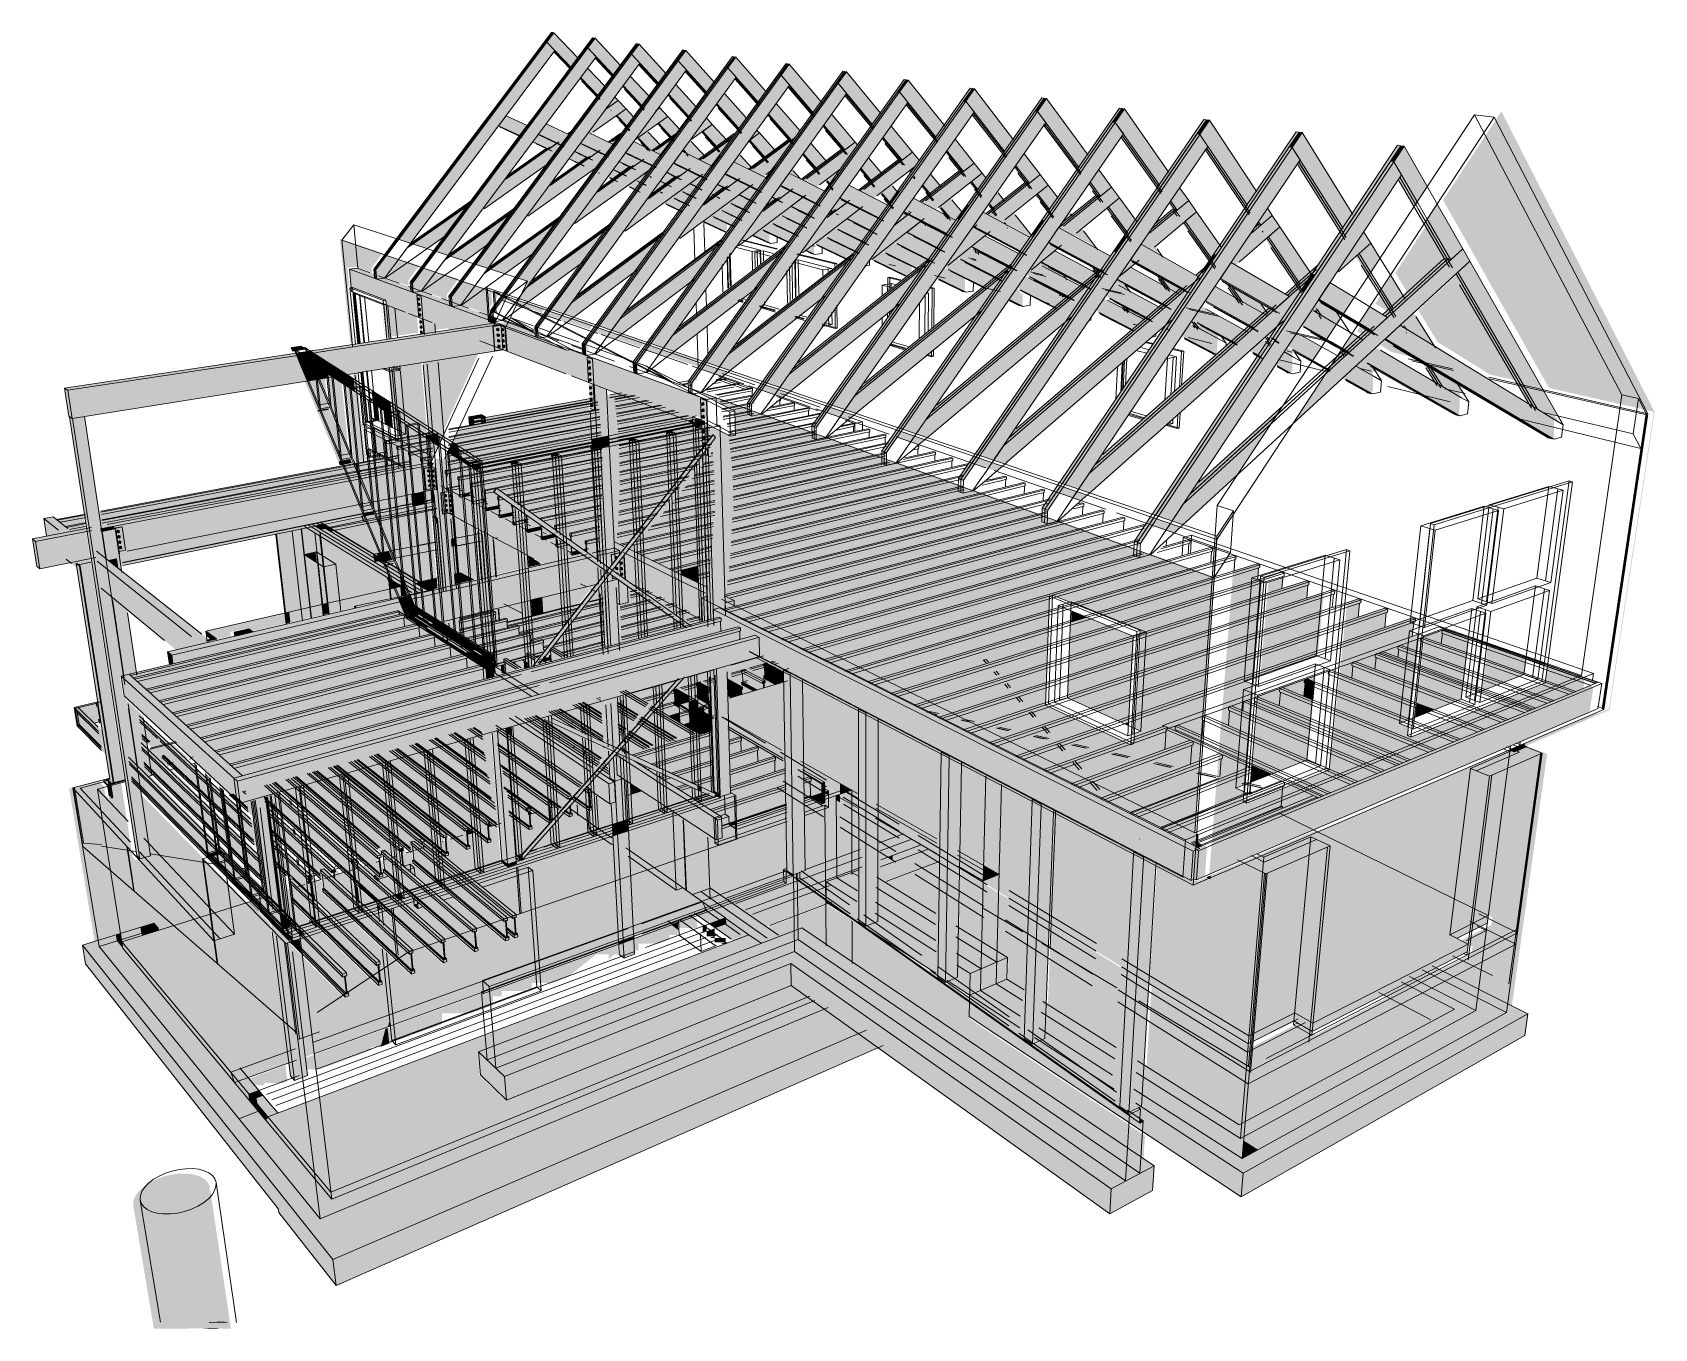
# Model space of a CAD drawing. Header units: inches. Extents: x -8026 to -8021, y -2777 to 2751.
# Drawn here: x -8022.36 to -8021.376, y 2749.814 to 2750.601 of the extents above.
import ezdxf

# ---------------------------------------------------------------- set-up
doc = ezdxf.new("R2010")
doc.units = ezdxf.units.IN
doc.header["$MEASUREMENT"] = 0
for name, color, linetype, lineweight in [('A-DETL', 90, 'Continuous', 9), ('A-FLOR', 192, 'Continuous', 13), ('A-FLOR-OTLN', 51, 'Continuous', 13), ('A-GENM', 5, 'Continuous', 9), ('A-GLAZ-CWMG', 51, 'Continuous', 9), ('C-BLDG-PADS', 91, 'Continuous', 9), ('I-WALL', 2, 'Continuous', 13), ('L-SITE', 91, 'Continuous', 9), ('S-BEAM', 12, 'Continuous', 9), ('S-BEAM-1', 63, 'Continuous', 9), ('S-BEAM-2', 53, 'Continuous', 9), ('S-BEAM-3', 143, 'Continuous', 9), ('S-BEAM-4', 133, 'Continuous', 9), ('S-BEAM-6', 183, 'Continuous', 9), ('S-COLS', 52, 'Continuous', 9), ('S-COLS-1', 22, 'Continuous', 9), ('S-FNDN', 32, 'Continuous', 13), ('S-FSTN', 2, 'Continuous', 9)]:
    doc.layers.add(name, color=color, linetype=linetype, lineweight=lineweight)
for name, color, linetype, lineweight, transparency in [('A-FLOR-1', 192, 'Continuous', 13, 0.4), ('A-FLOR-OTLN-1', 51, 'Continuous', 13, 0.4), ('A-GLAZ-CWMG-1', 13, 'Continuous', 9, 0.4), ('A-GLAZ-CWMG-2', 25, 'Continuous', 9, 0.4), ('A-WALL-PATT-1', 235, 'Continuous', 13, 0.4), ('A-WALL-PATT-3', 25, 'Continuous', 13, 0.4), ('C-BLDG-PADS-1', 91, 'Continuous', 9, 0.4), ('I-WALL-1', 2, 'Continuous', 13, 0.4), ('I-WALL-2', 235, 'Continuous', 13, 0.4), ('I-WALL-3', 25, 'Continuous', 13, 0.4), ('L-SITE-1', 91, 'Continuous', 9, 0.4), ('S-FNDN-2', 25, 'Continuous', 13, 0.4)]:
    doc.layers.add(name, color=color, linetype=linetype, lineweight=lineweight, transparency=transparency)

msp = doc.modelspace()

# ---------------------------------------------------------------- hatches: boundary and pattern name
at = {"layer": 'A-FLOR-1'}
h = msp.add_hatch(color=256, dxfattribs=at)
h.paths.add_polyline_path([(-8022.15346, 2750.28423), (-8022.15125, 2750.28466), (-8022.15869, 2750.30246), (-8022.17727, 2750.29862), (-8022.15637, 2750.28599)], flags=0)
h.paths.add_polyline_path([(-8022.14212, 2750.28644), (-8022.13918, 2750.28702), (-8022.14097, 2750.30612), (-8022.14392, 2750.30551), (-8022.14309, 2750.29679)], flags=0)
h.paths.add_polyline_path([(-8022.13172, 2750.28847), (-8022.12851, 2750.2891), (-8022.13024, 2750.30834), (-8022.13346, 2750.30767), (-8022.13197, 2750.29123)], flags=0)
h.paths.add_polyline_path([(-8022.12092, 2750.29057), (-8022.11742, 2750.29126), (-8022.11909, 2750.31064), (-8022.12261, 2750.30991), (-8022.12146, 2750.29679)], flags=0)
h = msp.add_hatch(color=256, dxfattribs=at)
h.paths.add_polyline_path([(-8022.14385, 2750.28611), (-8022.14212, 2750.28644), (-8022.14392, 2750.30551), (-8022.15053, 2750.30415), (-8022.15027, 2750.30138), (-8022.14616, 2750.29161)], flags=0)
h.paths.add_polyline_path([(-8022.13918, 2750.28702), (-8022.13896, 2750.28706), (-8022.14062, 2750.30619), (-8022.14097, 2750.30612), (-8022.1401, 2750.29679)], flags=0)
h.paths.add_polyline_path([(-8022.13894, 2750.28706), (-8022.13172, 2750.28847), (-8022.13346, 2750.30767), (-8022.14059, 2750.3062), (-8022.13978, 2750.29679)], flags=0)
h.paths.add_polyline_path([(-8022.12851, 2750.2891), (-8022.12821, 2750.28915), (-8022.12982, 2750.30842), (-8022.13024, 2750.30834), (-8022.1292, 2750.29679)], flags=0)
h.paths.add_polyline_path([(-8022.12818, 2750.28916), (-8022.12092, 2750.29057), (-8022.12261, 2750.30991), (-8022.12978, 2750.30843), (-8022.1284, 2750.29179)], flags=0)
h.paths.add_polyline_path([(-8022.11742, 2750.29126), (-8022.11704, 2750.29133), (-8022.11859, 2750.31074), (-8022.11909, 2750.31064), (-8022.1179, 2750.29679)], flags=0)
h.paths.add_polyline_path([(-8022.11701, 2750.29134), (-8022.1168, 2750.29138), (-8022.11818, 2750.30743), (-8022.1178, 2750.30751), (-8022.11668, 2750.30695), (-8022.11624, 2750.30697), (-8022.11659, 2750.31115), (-8022.11854, 2750.31075), (-8022.11744, 2750.29679)], flags=0)
for points in [[(-8022.18479, 2750.29903), (-8022.18478, 2750.29903), (-8022.18506, 2750.30144), (-8022.18598, 2750.302), (-8022.18875, 2750.30144), (-8022.18524, 2750.2993)], [(-8022.18478, 2750.29903), (-8022.18474, 2750.29903), (-8022.18506, 2750.30144)], [(-8022.18474, 2750.29903), (-8022.18201, 2750.2996), (-8022.18502, 2750.30142), (-8022.18478, 2750.29936)], [(-8022.15243, 2750.2793), (-8022.15242, 2750.27931), (-8022.15268, 2750.28182), (-8022.18201, 2750.2996), (-8022.18474, 2750.29899), (-8022.15285, 2750.27956)], [(-8022.15323, 2750.28191), (-8022.15346, 2750.2839), (-8022.17767, 2750.29854), (-8022.17982, 2750.29807), (-8022.15342, 2750.28202)], [(-8022.15343, 2750.28388), (-8022.15346, 2750.28423), (-8022.17727, 2750.29862), (-8022.17767, 2750.29854), (-8022.15346, 2750.2839)], [(-8022.14947, 2750.28501), (-8022.1487, 2750.28516), (-8022.15027, 2750.30138), (-8022.15129, 2750.30377), (-8022.14956, 2750.28599)], [(-8022.1487, 2750.28516), (-8022.14385, 2750.28611), (-8022.15027, 2750.30138), (-8022.14878, 2750.28599)], [(-8022.15338, 2750.28385), (-8022.15342, 2750.28421), (-8022.15346, 2750.28421), (-8022.15342, 2750.28387)], [(-8022.15007, 2750.28185), (-8022.15026, 2750.2823), (-8022.15342, 2750.28421), (-8022.15338, 2750.28385), (-8022.15299, 2750.28361)], [(-8022.15003, 2750.27997), (-8022.14934, 2750.2801), (-8022.15007, 2750.28185), (-8022.15338, 2750.28385), (-8022.15319, 2750.28189), (-8022.15282, 2750.28166)], [(-8022.15242, 2750.27931), (-8022.15238, 2750.27932), (-8022.15265, 2750.28157)], [(-8022.15238, 2750.27932), (-8022.14956, 2750.27993), (-8022.15264, 2750.2818), (-8022.15242, 2750.27972)], [(-8022.14912, 2750.28161), (-8022.14914, 2750.28166), (-8022.14946, 2750.28498), (-8022.15124, 2750.28463), (-8022.15026, 2750.2823), (-8022.14914, 2750.28162)], [(-8022.14893, 2750.28116), (-8022.14914, 2750.28162), (-8022.15026, 2750.2823), (-8022.15007, 2750.28185), (-8022.14914, 2750.28129)], [(-8022.1473, 2750.28051), (-8022.14195, 2750.28156), (-8022.14384, 2750.28607), (-8022.14946, 2750.28498), (-8022.14912, 2750.28161), (-8022.14738, 2750.28056)], [(-8022.14856, 2750.28026), (-8022.14772, 2750.28043), (-8022.14893, 2750.28116)], [(-8022.14812, 2750.27922), (-8022.14637, 2750.27961), (-8022.14772, 2750.28043), (-8022.14856, 2750.28026), (-8022.14819, 2750.27938)], [(-8022.14729, 2750.27649), (-8022.14479, 2750.27704), (-8022.14572, 2750.2776), (-8022.14681, 2750.27736)], [(-8022.14536, 2750.27713), (-8022.14309, 2750.27763), (-8022.14402, 2750.27819), (-8022.14624, 2750.27766), (-8022.14588, 2750.27745)], [(-8022.14309, 2750.27763), (-8022.14268, 2750.27772), (-8022.14361, 2750.27828), (-8022.14402, 2750.27819)], [(-8022.13632, 2750.26949), (-8022.13715, 2750.27145), (-8022.137, 2750.2699), (-8022.13686, 2750.26982)], [(-8022.11766, 2750.26268), (-8022.11484, 2750.26333), (-8022.1154, 2750.26945), (-8022.11886, 2750.26866), (-8022.11835, 2750.26309), (-8022.11788, 2750.26281)], [(-8022.11484, 2750.26333), (-8022.11423, 2750.26347), (-8022.11478, 2750.26959), (-8022.1154, 2750.26945), (-8022.11491, 2750.26411)], [(-8022.1204, 2750.26205), (-8022.1183, 2750.26259), (-8022.11831, 2750.26272), (-8022.12559, 2750.26712), (-8022.12636, 2750.26694), (-8022.12623, 2750.26559), (-8022.12128, 2750.26259)], [(-8022.11835, 2750.26309), (-8022.11886, 2750.26866), (-8022.12518, 2750.26721), (-8022.11861, 2750.26325)], [(-8022.11809, 2750.26257), (-8022.11766, 2750.26268), (-8022.11835, 2750.26309), (-8022.11831, 2750.26272), (-8022.11809, 2750.26259)], [(-8022.08906, 2750.24879), (-8022.08663, 2750.24938), (-8022.08664, 2750.2495), (-8022.08906, 2750.24891)]]:
    msp.add_hatch(color=256, dxfattribs=at).paths.add_polyline_path(points, flags=0)
h = msp.add_hatch(color=256, dxfattribs=at)
h.paths.add_polyline_path([(-8022.15129, 2750.30382), (-8022.15027, 2750.30138), (-8022.15053, 2750.30415), (-8022.15131, 2750.30399)], flags=0)
h.paths.add_polyline_path([(-8022.15125, 2750.28466), (-8022.14947, 2750.28501), (-8022.15136, 2750.30398), (-8022.15869, 2750.30246), (-8022.1518, 2750.28599)], flags=0)
h.paths.add_polyline_path([(-8022.13896, 2750.28706), (-8022.13894, 2750.28706), (-8022.1398, 2750.29679)], flags=0)
h.paths.add_polyline_path([(-8022.12821, 2750.28915), (-8022.12818, 2750.28916), (-8022.1284, 2750.29144)], flags=0)
h.paths.add_polyline_path([(-8022.11704, 2750.29133), (-8022.11701, 2750.29134), (-8022.11748, 2750.29679)], flags=0)
h = msp.add_hatch(color=256, dxfattribs=at)
h.paths.add_polyline_path([(-8022.14166, 2750.28162), (-8022.13873, 2750.2822), (-8022.13918, 2750.28698), (-8022.14211, 2750.28641), (-8022.1419, 2750.28421)], flags=0)
h.paths.add_polyline_path([(-8022.15026, 2750.2823), (-8022.15124, 2750.28463), (-8022.15342, 2750.28421), (-8022.15299, 2750.28394)], flags=0)
h.paths.add_polyline_path([(-8022.13128, 2750.28367), (-8022.12808, 2750.2843), (-8022.12851, 2750.28906), (-8022.13171, 2750.28844), (-8022.13133, 2750.28421)], flags=0)
h.paths.add_polyline_path([(-8022.1205, 2750.2858), (-8022.11701, 2750.28649), (-8022.11742, 2750.29122), (-8022.12092, 2750.29054), (-8022.12052, 2750.28599)], flags=0)
h = msp.add_hatch(color=256, dxfattribs=at)
h.paths.add_polyline_path([(-8022.14195, 2750.28156), (-8022.14166, 2750.28162), (-8022.14211, 2750.28641), (-8022.14384, 2750.28607), (-8022.14306, 2750.28421)], flags=0)
h.paths.add_polyline_path([(-8022.13873, 2750.2822), (-8022.13794, 2750.28236), (-8022.13838, 2750.28714), (-8022.13918, 2750.28698), (-8022.13892, 2750.28421)], flags=0)
h.paths.add_polyline_path([(-8022.12808, 2750.2843), (-8022.12725, 2750.28447), (-8022.12768, 2750.28922), (-8022.12851, 2750.28906), (-8022.12823, 2750.28599)], flags=0)
h.paths.add_polyline_path([(-8022.11701, 2750.28649), (-8022.11639, 2750.28661), (-8022.11679, 2750.29134), (-8022.11742, 2750.29122)], flags=0)
h = msp.add_hatch(color=256, dxfattribs=at)
h.paths.add_polyline_path([(-8022.13794, 2750.28236), (-8022.13128, 2750.28367), (-8022.13171, 2750.28844), (-8022.13838, 2750.28714), (-8022.13811, 2750.28421)], flags=0)
h.paths.add_polyline_path([(-8022.12725, 2750.28447), (-8022.1205, 2750.2858), (-8022.12092, 2750.29054), (-8022.12768, 2750.28922), (-8022.12739, 2750.28599)], flags=0)
h = msp.add_hatch(color=256, dxfattribs=at)
h.paths.add_polyline_path([(-8022.12556, 2750.26293), (-8022.1258, 2750.26554), (-8022.12924, 2750.26762), (-8022.12899, 2750.26502), (-8022.1256, 2750.26296)], flags=0)
h.paths.add_polyline_path([(-8022.13715, 2750.27145), (-8022.13725, 2750.27247), (-8022.1377, 2750.27275)], flags=0)
h.paths.add_polyline_path([(-8022.14711, 2750.27607), (-8022.14847, 2750.27927), (-8022.14956, 2750.27993), (-8022.15237, 2750.27927), (-8022.14729, 2750.27617)], flags=0)
h = msp.add_hatch(color=256, dxfattribs=at)
h.paths.add_polyline_path([(-8022.14934, 2750.2801), (-8022.14856, 2750.28026), (-8022.14893, 2750.28116), (-8022.15007, 2750.28185), (-8022.14999, 2750.28166)], flags=0)
h.paths.add_polyline_path([(-8022.14772, 2750.28043), (-8022.1473, 2750.28051), (-8022.14912, 2750.28161), (-8022.14893, 2750.28116), (-8022.14812, 2750.28067)], flags=0)
h = msp.add_hatch(color=256, dxfattribs=at)
h.paths.add_polyline_path([(-8022.13802, 2750.27456), (-8022.13934, 2750.27536), (-8022.13828, 2750.27283), (-8022.13783, 2750.27255), (-8022.13786, 2750.27291)], flags=0)
h.paths.add_polyline_path([(-8022.13001, 2750.26971), (-8022.13004, 2750.27008), (-8022.13805, 2750.27492), (-8022.13802, 2750.27456), (-8022.13107, 2750.27035)], flags=0)
h.paths.add_polyline_path([(-8022.12805, 2750.26661), (-8022.12652, 2750.26696), (-8022.12658, 2750.26764), (-8022.13001, 2750.26971), (-8022.12982, 2750.26769), (-8022.1284, 2750.26682)], flags=0)
h.paths.add_polyline_path([(-8022.12575, 2750.26714), (-8022.12534, 2750.26723), (-8022.12661, 2750.268), (-8022.12653, 2750.26761), (-8022.12621, 2750.26741)], flags=0)
h.paths.add_polyline_path([(-8022.13934, 2750.27536), (-8022.13953, 2750.27581), (-8022.14268, 2750.27772), (-8022.14309, 2750.27763), (-8022.14132, 2750.27656)], flags=0)
h.paths.add_polyline_path([(-8022.14402, 2750.27819), (-8022.14361, 2750.27828), (-8022.14596, 2750.2797), (-8022.14637, 2750.27961), (-8022.14518, 2750.27889)], flags=0)
h.paths.add_polyline_path([(-8022.14903, 2750.27936), (-8022.14934, 2750.2801), (-8022.15003, 2750.27997), (-8022.14907, 2750.27938)], flags=0)
h = msp.add_hatch(color=256, dxfattribs=at)
h.paths.add_polyline_path([(-8022.12652, 2750.26696), (-8022.12575, 2750.26714), (-8022.12657, 2750.26761)], flags=0)
h.paths.add_polyline_path([(-8022.12982, 2750.26769), (-8022.13001, 2750.26971), (-8022.13802, 2750.27456), (-8022.13783, 2750.27255), (-8022.13197, 2750.26899)], flags=0)
h.paths.add_polyline_path([(-8022.13828, 2750.27283), (-8022.13934, 2750.27536), (-8022.14309, 2750.27763), (-8022.14536, 2750.27713), (-8022.13842, 2750.27291)], flags=0)
h.paths.add_polyline_path([(-8022.14637, 2750.27961), (-8022.14596, 2750.2797), (-8022.14738, 2750.28049), (-8022.14772, 2750.28043), (-8022.14705, 2750.28002)], flags=0)
h.paths.add_polyline_path([(-8022.14628, 2750.27769), (-8022.14402, 2750.27819), (-8022.14637, 2750.27961), (-8022.14812, 2750.27922), (-8022.14856, 2750.28026), (-8022.14934, 2750.2801), (-8022.14903, 2750.27936), (-8022.14705, 2750.27816)], flags=0)
h = msp.add_hatch(color=256, dxfattribs=at)
h.paths.add_polyline_path([(-8022.12292, 2750.26132), (-8022.11998, 2750.26201), (-8022.1258, 2750.26554), (-8022.12556, 2750.26293), (-8022.12295, 2750.26134)], flags=0)
h.paths.add_polyline_path([(-8022.12899, 2750.26502), (-8022.12924, 2750.26762), (-8022.13725, 2750.27247), (-8022.13715, 2750.27145), (-8022.13632, 2750.26949), (-8022.13137, 2750.26647)], flags=0)
h.paths.add_polyline_path([(-8022.14729, 2750.27649), (-8022.14681, 2750.27736), (-8022.14572, 2750.2776), (-8022.14847, 2750.27927), (-8022.14755, 2750.2771)], flags=0)
h.paths.add_polyline_path([(-8022.137, 2750.2699), (-8022.13715, 2750.27145), (-8022.1377, 2750.27275), (-8022.14479, 2750.27704), (-8022.14729, 2750.27647), (-8022.14711, 2750.27607), (-8022.14098, 2750.27233)], flags=0)
h = msp.add_hatch(color=256, dxfattribs=at)
h.paths.add_polyline_path([(-8022.14268, 2750.27772), (-8022.14132, 2750.27802), (-8022.14082, 2750.27889), (-8022.14361, 2750.27828)], flags=0)
h.paths.add_polyline_path([(-8022.14596, 2750.2797), (-8022.14157, 2750.28066), (-8022.14195, 2750.28156), (-8022.1473, 2750.28051), (-8022.14616, 2750.27982)], flags=0)
h = msp.add_hatch(color=256, dxfattribs=at)
h.paths.add_polyline_path([(-8022.12572, 2750.26747), (-8022.12725, 2750.28447), (-8022.12808, 2750.2843), (-8022.12661, 2750.268), (-8022.12596, 2750.26761)], flags=0)
h.paths.add_polyline_path([(-8022.11554, 2750.26947), (-8022.11492, 2750.26961), (-8022.11639, 2750.28661), (-8022.11701, 2750.28649), (-8022.11561, 2750.27035)], flags=0)
h.paths.add_polyline_path([(-8022.13719, 2750.2744), (-8022.13794, 2750.28236), (-8022.13873, 2750.2822), (-8022.13805, 2750.27492), (-8022.13788, 2750.27481)], flags=0)
h.paths.add_polyline_path([(-8022.14157, 2750.28066), (-8022.14166, 2750.28162), (-8022.14195, 2750.28156)], flags=0)
h.paths.add_polyline_path([(-8022.14082, 2750.27889), (-8022.14157, 2750.28066), (-8022.14596, 2750.2797), (-8022.14361, 2750.27828), (-8022.14157, 2750.27873)], flags=0)
h.paths.add_polyline_path([(-8022.13953, 2750.27581), (-8022.14082, 2750.27889), (-8022.14132, 2750.27802), (-8022.14268, 2750.27772), (-8022.14076, 2750.27656)], flags=0)
h = msp.add_hatch(color=256, dxfattribs=at)
h.paths.add_polyline_path([(-8022.12661, 2750.268), (-8022.12808, 2750.2843), (-8022.13128, 2750.28367), (-8022.13004, 2750.27008), (-8022.1284, 2750.26909)], flags=0)
h.paths.add_polyline_path([(-8022.11901, 2750.26868), (-8022.11554, 2750.26947), (-8022.11701, 2750.28649), (-8022.1205, 2750.2858), (-8022.11915, 2750.27035)], flags=0)
h.paths.add_polyline_path([(-8022.13805, 2750.27492), (-8022.13873, 2750.2822), (-8022.14166, 2750.28162), (-8022.14157, 2750.28066), (-8022.13953, 2750.27581)], flags=0)
h = msp.add_hatch(color=256, dxfattribs=at)
h.paths.add_polyline_path([(-8022.12534, 2750.26723), (-8022.11901, 2750.26868), (-8022.1205, 2750.2858), (-8022.12725, 2750.28447), (-8022.12567, 2750.26743)], flags=0)
h.paths.add_polyline_path([(-8022.13004, 2750.27008), (-8022.13128, 2750.28367), (-8022.13794, 2750.28236), (-8022.13719, 2750.2744), (-8022.1305, 2750.27035)], flags=0)
h = msp.add_hatch(color=256, dxfattribs=at)
h.paths.add_polyline_path([(-8022.12658, 2750.26764), (-8022.12661, 2750.268), (-8022.13004, 2750.27008), (-8022.13001, 2750.26971), (-8022.1284, 2750.26874)], flags=0)
h.paths.add_polyline_path([(-8022.13802, 2750.27456), (-8022.13805, 2750.27492), (-8022.13953, 2750.27581), (-8022.13934, 2750.27536)], flags=0)
h = msp.add_hatch(color=256, dxfattribs=at)
h.paths.add_polyline_path([(-8022.11831, 2750.26272), (-8022.11835, 2750.26309), (-8022.12518, 2750.26721), (-8022.12553, 2750.26708), (-8022.11903, 2750.26315)], flags=0)
h.paths.add_polyline_path([(-8022.1183, 2750.26254), (-8022.11809, 2750.26259), (-8022.11831, 2750.26268), (-8022.1183, 2750.26259)], flags=0)
h.paths.add_polyline_path([(-8022.12623, 2750.26559), (-8022.12636, 2750.26694), (-8022.12789, 2750.26659)], flags=0)
h = msp.add_hatch(color=256, dxfattribs=at)
h.paths.add_polyline_path([(-8022.07262, 2750.24304), (-8022.06392, 2750.2452), (-8022.06419, 2750.24887), (-8022.07208, 2750.25304), (-8022.07768, 2750.25168), (-8022.07712, 2750.24446), (-8022.07326, 2750.24541), (-8022.07248, 2750.24495), (-8022.07238, 2750.24365), (-8022.07266, 2750.24358)], flags=0)
h.paths.add_polyline_path([(-8022.09404, 2750.24758), (-8022.08997, 2750.24857), (-8022.08998, 2750.24869), (-8022.09405, 2750.2477)], flags=0)
h = msp.add_hatch(color=256, dxfattribs=at)
h.paths.add_polyline_path([(-8022.06392, 2750.2452), (-8022.05939, 2750.24632), (-8022.06419, 2750.24887), (-8022.06403, 2750.24668)], flags=0)
h.paths.add_polyline_path([(-8022.10027, 2750.24607), (-8022.09404, 2750.24758), (-8022.09405, 2750.2477), (-8022.10042, 2750.24616), (-8022.10031, 2750.24609)], flags=0)
h.paths.add_polyline_path([(-8022.08997, 2750.24857), (-8022.08906, 2750.24879), (-8022.08906, 2750.24891), (-8022.08998, 2750.24869)], flags=0)
at = {"layer": 'A-FLOR-OTLN-1'}
h = msp.add_hatch(color=256, dxfattribs=at)
h.paths.add_polyline_path([(-8022.14304, 2749.99806), (-8022.12228, 2750.00564), (-8022.12292, 2750.01213), (-8022.1424, 2750.0051), (-8022.14339, 2750.0013)], flags=0)
h.paths.add_polyline_path([(-8022.12011, 2750.00643), (-8022.0884, 2750.018), (-8022.08841, 2750.01815), (-8022.08722, 2750.01858), (-8022.08776, 2750.02484), (-8022.12074, 2750.01292), (-8022.12015, 2750.00686)], flags=0)
h.paths.add_polyline_path([(-8022.05232, 2750.03131), (-8022.00446, 2750.04877), (-8022.00479, 2750.05481), (-8022.05277, 2750.03748), (-8022.05242, 2750.03271)], flags=0)
h.paths.add_polyline_path([(-8021.99527, 2750.05212), (-8021.95137, 2750.06813), (-8021.95373, 2750.07326), (-8021.99558, 2750.05814), (-8021.99529, 2750.05247)], flags=0)
h.paths.add_polyline_path([(-8021.94925, 2750.05996), (-8021.94314, 2750.06222), (-8021.95, 2750.06707), (-8021.95609, 2750.06485), (-8021.95024, 2750.06067)], flags=0)
h = msp.add_hatch(color=256, dxfattribs=at)
h.paths.add_polyline_path([(-8022.12228, 2750.00564), (-8022.12011, 2750.00643), (-8022.12074, 2750.01292), (-8022.12292, 2750.01213), (-8022.1224, 2750.00686)], flags=0)
h.paths.add_polyline_path([(-8022.0884, 2750.018), (-8022.08721, 2750.01843), (-8022.08722, 2750.01858), (-8022.08841, 2750.01815)], flags=0)
h.paths.add_polyline_path([(-8022.05232, 2750.03131), (-8022.05231, 2750.03116), (-8022.00445, 2750.04862), (-8022.00446, 2750.04877), (-8022.05147, 2750.03163)], flags=0)
h.paths.add_polyline_path([(-8022.08722, 2750.01858), (-8022.05232, 2750.03131), (-8022.05277, 2750.03748), (-8022.08776, 2750.02484), (-8022.08736, 2750.02021)], flags=0)
h.paths.add_polyline_path([(-8021.99526, 2750.05197), (-8021.9574, 2750.06578), (-8021.95609, 2750.06485), (-8021.95, 2750.06707), (-8021.95135, 2750.06808), (-8021.95137, 2750.06813), (-8021.99527, 2750.05212)], flags=0)
h.paths.add_polyline_path([(-8021.94071, 2750.06353), (-8021.93959, 2750.06353), (-8021.93998, 2750.0638)], flags=0)
h.paths.add_polyline_path([(-8021.94624, 2750.06755), (-8021.94562, 2750.06777), (-8021.94625, 2750.06821)], flags=0)
h.paths.add_polyline_path([(-8021.94848, 2750.06919), (-8021.94792, 2750.06939), (-8021.94848, 2750.06978)], flags=0)
h.paths.add_polyline_path([(-8021.9511, 2750.07115), (-8021.95066, 2750.07131), (-8021.9511, 2750.07163), (-8021.9511, 2750.07151)], flags=0)
for points in [[(-8021.94524, 2750.05755), (-8021.93958, 2750.0597), (-8021.94314, 2750.06222), (-8021.94925, 2750.05996), (-8021.94588, 2750.05755)], [(-8021.93958, 2750.06329), (-8021.93959, 2750.06353), (-8021.93981, 2750.06345), (-8021.93959, 2750.0633)], [(-8021.93954, 2750.05967), (-8021.93947, 2750.0597), (-8021.93959, 2750.0633), (-8021.93958, 2750.0597)], [(-8021.94623, 2750.05132), (-8021.94623, 2750.0525), (-8021.94623, 2750.05253), (-8021.95109, 2750.05252), (-8021.95109, 2750.05244), (-8021.94637, 2750.05245), (-8021.94938, 2750.05131)], [(-8021.94623, 2750.05718), (-8021.94566, 2750.05739), (-8021.94588, 2750.05755), (-8021.94623, 2750.05755)], [(-8021.93495, 2750.04974), (-8021.9288, 2750.05207), (-8021.93958, 2750.05965), (-8021.94524, 2750.05755), (-8021.94588, 2750.05755), (-8021.93576, 2750.05032)], [(-8022.08721, 2750.01843), (-8022.05231, 2750.03116), (-8022.05232, 2750.03131), (-8022.08722, 2750.01858)], [(-8022.14435, 2749.99758), (-8022.14304, 2749.99806), (-8022.14339, 2750.0013)], [(-8022.23855, 2749.96675), (-8022.23884, 2749.96882), (-8022.23975, 2749.96992)], [(-8022.22809, 2749.95251), (-8022.22869, 2749.95662), (-8022.23884, 2749.96882), (-8022.23855, 2749.96675), (-8022.23736, 2749.96365), (-8022.22824, 2749.95269)], [(-8022.22608, 2749.9535), (-8022.22403, 2749.95426), (-8022.22459, 2749.95814), (-8022.22869, 2749.95662), (-8022.22697, 2749.95456)], [(-8022.22813, 2749.95274), (-8022.22608, 2749.9535), (-8022.22869, 2749.95662)], [(-8022.22347, 2749.95037), (-8022.22403, 2749.95426), (-8022.22608, 2749.9535), (-8022.22409, 2749.95111)], [(-8022.22403, 2749.95426), (-8022.22, 2749.95576), (-8022.22262, 2749.95887), (-8022.22459, 2749.95814), (-8022.22437, 2749.95662)], [(-8022.21719, 2749.94286), (-8022.21105, 2749.94518), (-8022.22, 2749.95576), (-8022.22403, 2749.95426), (-8022.22347, 2749.95037), (-8022.21843, 2749.94434)], [(-8022.22288, 2749.94624), (-8022.22347, 2749.95037), (-8022.22608, 2749.9535), (-8022.22813, 2749.95274), (-8022.22809, 2749.95251), (-8022.22621, 2749.95025)], [(-8022.21855, 2749.94103), (-8022.21719, 2749.94286), (-8022.22347, 2749.95037), (-8022.22288, 2749.94624), (-8022.21857, 2749.94107)]]:
    msp.add_hatch(color=256, dxfattribs=at).paths.add_polyline_path(points, flags=0)
h = msp.add_hatch(color=256, dxfattribs=at)
h.paths.add_polyline_path([(-8022.22459, 2749.95814), (-8022.22262, 2749.95887), (-8022.22511, 2749.96181)], flags=0)
h.paths.add_polyline_path([(-8022.22597, 2749.96781), (-8022.20458, 2749.97561), (-8022.20546, 2749.98231), (-8022.22691, 2749.97456), (-8022.22627, 2749.96991)], flags=0)
h.paths.add_polyline_path([(-8022.23884, 2749.96882), (-8022.23904, 2749.97018), (-8022.23975, 2749.96992)], flags=0)
h.paths.add_polyline_path([(-8022.19461, 2749.97925), (-8022.18986, 2749.98098), (-8022.19069, 2749.98765), (-8022.19546, 2749.98593)], flags=0)
h.paths.add_polyline_path([(-8022.18524, 2749.98267), (-8022.14435, 2749.99758), (-8022.14339, 2750.0013), (-8022.14374, 2750.00461), (-8022.18606, 2749.98932)], flags=0)
h = msp.add_hatch(color=256, dxfattribs=at)
h.paths.add_polyline_path([(-8022.22869, 2749.95662), (-8022.22459, 2749.95814), (-8022.22511, 2749.96181), (-8022.2292, 2749.96663), (-8022.22597, 2749.96781), (-8022.22691, 2749.97456), (-8022.23904, 2749.97018), (-8022.23884, 2749.96882), (-8022.23256, 2749.96125)], flags=0)
h.paths.add_polyline_path([(-8022.18986, 2749.98098), (-8022.18524, 2749.98267), (-8022.18606, 2749.98932), (-8022.19069, 2749.98765)], flags=0)
h.paths.add_polyline_path([(-8022.14339, 2750.0013), (-8022.1424, 2750.0051), (-8022.14374, 2750.00461)], flags=0)
at = {"layer": 'A-GENM'}
for points in [[(-8022.08677, 2750.36681), (-8022.08641, 2750.36688), (-8022.08663, 2750.36718), (-8022.08696, 2750.3671), (-8022.08678, 2750.36683)], [(-8022.08751, 2750.36647), (-8022.08682, 2750.36664), (-8022.08691, 2750.36687), (-8022.08695, 2750.36691), (-8022.08701, 2750.36695), (-8022.08763, 2750.36679), (-8022.08754, 2750.36662), (-8022.08751, 2750.36651)], [(-8022.08759, 2750.36624), (-8022.08684, 2750.36641), (-8022.08682, 2750.36659), (-8022.08751, 2750.36647), (-8022.08756, 2750.36625)], [(-8022.08733, 2750.36416), (-8022.08665, 2750.36434), (-8022.08674, 2750.36457), (-8022.08678, 2750.36461), (-8022.08682, 2750.36465), (-8022.08746, 2750.36449), (-8022.08736, 2750.36432), (-8022.08734, 2750.36424)], [(-8022.08742, 2750.36393), (-8022.08667, 2750.3641), (-8022.0866, 2750.36417), (-8022.08665, 2750.36422), (-8022.08665, 2750.36429), (-8022.08733, 2750.36415), (-8022.08739, 2750.36395), (-8022.08739, 2750.36394)], [(-8022.08692, 2750.36616), (-8022.08673, 2750.36634), (-8022.08682, 2750.36689), (-8022.08701, 2750.36712), (-8022.08712, 2750.36705), (-8022.08718, 2750.36693), (-8022.08712, 2750.36693), (-8022.08695, 2750.36691), (-8022.08689, 2750.36682), (-8022.08687, 2750.36677), (-8022.08682, 2750.36664), (-8022.08682, 2750.36659), (-8022.08683, 2750.36641), (-8022.08704, 2750.36633), (-8022.08698, 2750.36624)], [(-8022.08675, 2750.36385), (-8022.08656, 2750.36404), (-8022.08665, 2750.36459), (-8022.08685, 2750.36483), (-8022.08701, 2750.36463), (-8022.08698, 2750.36462), (-8022.08678, 2750.36461), (-8022.08672, 2750.36452), (-8022.08665, 2750.36434), (-8022.08665, 2750.36429), (-8022.08668, 2750.36409), (-8022.08687, 2750.36403), (-8022.08681, 2750.36394)], [(-8022.08692, 2750.36616), (-8022.0865, 2750.36627), (-8022.08645, 2750.36636), (-8022.0868, 2750.36625), (-8022.0869, 2750.36617)], [(-8022.0866, 2750.36451), (-8022.08623, 2750.36457), (-8022.08647, 2750.36491), (-8022.08679, 2750.36481), (-8022.08661, 2750.36453)], [(-8022.08673, 2750.36631), (-8022.08637, 2750.36641), (-8022.08643, 2750.36687), (-8022.08676, 2750.36676), (-8022.08673, 2750.36633)], [(-8022.08675, 2750.36385), (-8022.08636, 2750.36395), (-8022.08627, 2750.36406), (-8022.08664, 2750.36395), (-8022.08673, 2750.36387)], [(-8022.08656, 2750.36401), (-8022.0862, 2750.36408), (-8022.08626, 2750.36457), (-8022.08659, 2750.36446), (-8022.08656, 2750.36403)], [(-8022.08537, 2750.36656), (-8022.08535, 2750.36656), (-8022.08538, 2750.36668)], [(-8022.08521, 2750.36426), (-8022.08518, 2750.36426), (-8022.08521, 2750.36438)], [(-8022.3147, 2750.14696), (-8022.31398, 2750.14715), (-8022.31383, 2750.14746), (-8022.3145, 2750.14755), (-8022.31511, 2750.14738), (-8022.31527, 2750.14708)], [(-8022.31463, 2750.14646), (-8022.3147, 2750.14696), (-8022.31527, 2750.14708), (-8022.31519, 2750.14658), (-8022.31465, 2750.14647)], [(-8022.31463, 2750.14646), (-8022.31391, 2750.1467), (-8022.31398, 2750.14715), (-8022.3147, 2750.14692), (-8022.31463, 2750.14647)], [(-8022.31334, 2750.14513), (-8022.31346, 2750.14564), (-8022.31399, 2750.14575), (-8022.31389, 2750.14525), (-8022.31336, 2750.14514)], [(-8022.31342, 2750.14563), (-8022.31268, 2750.14585), (-8022.31255, 2750.14613), (-8022.31311, 2750.14625), (-8022.31386, 2750.14601), (-8022.31397, 2750.14575), (-8022.31343, 2750.14563)], [(-8022.31334, 2750.14513), (-8022.31262, 2750.14533), (-8022.31271, 2750.14582), (-8022.31342, 2750.14561), (-8022.31335, 2750.14515)]]:
    msp.add_hatch(color=256, dxfattribs=at).paths.add_polyline_path(points, flags=0)
h = msp.add_hatch(color=256, dxfattribs=at)
h.paths.add_polyline_path([(-8022.08756, 2750.36625), (-8022.08752, 2750.36642), (-8022.0877, 2750.36681), (-8022.08776, 2750.36678), (-8022.08776, 2750.36653), (-8022.08766, 2750.36627), (-8022.08756, 2750.36625)], flags=0)
h.paths.add_polyline_path([(-8022.08751, 2750.3664), (-8022.08761, 2750.36675), (-8022.08755, 2750.36653), (-8022.08751, 2750.3664)], flags=0)
h = msp.add_hatch(color=256, dxfattribs=at)
h.paths.add_polyline_path([(-8022.08739, 2750.36395), (-8022.08734, 2750.36412), (-8022.08753, 2750.36451), (-8022.08759, 2750.36447), (-8022.08759, 2750.36423), (-8022.08749, 2750.36397), (-8022.08739, 2750.36395)], flags=0)
h.paths.add_polyline_path([(-8022.08733, 2750.36409), (-8022.08743, 2750.36445), (-8022.08738, 2750.36424), (-8022.08733, 2750.3641)], flags=0)
at = {"layer": 'A-GLAZ-CWMG-1'}
for points in [[(-8022.20241, 2750.40707), (-8022.20181, 2750.40718), (-8022.20347, 2750.4096), (-8022.2027, 2750.40775)], [(-8022.19552, 2750.40851), (-8022.19407, 2750.40872), (-8022.19694, 2750.41056), (-8022.19567, 2750.40872)], [(-8022.19404, 2750.40832), (-8022.19355, 2750.40839), (-8022.19407, 2750.40872)], [(-8022.18841, 2750.40013), (-8022.18185, 2750.40115), (-8022.19155, 2750.40737), (-8022.19203, 2750.40729), (-8022.19191, 2750.40589), (-8022.19184, 2750.40579), (-8022.19162, 2750.40367), (-8022.19078, 2750.40167), (-8022.18978, 2750.40102)], [(-8022.19782, 2750.40001), (-8022.19741, 2750.40101), (-8022.19928, 2750.40548), (-8022.19975, 2750.40613), (-8022.20034, 2750.40604), (-8022.19786, 2750.40012)], [(-8022.1933, 2750.38918), (-8022.19253, 2750.3893), (-8022.19704, 2750.40013), (-8022.19782, 2750.40001), (-8022.19358, 2750.38984)], [(-8022.17799, 2750.39336), (-8022.17136, 2750.39442), (-8022.18185, 2750.40115), (-8022.18173, 2750.39934), (-8022.18166, 2750.39929), (-8022.18127, 2750.3955), (-8022.17828, 2750.39356)], [(-8022.18715, 2750.37056), (-8022.18673, 2750.37154), (-8022.19454, 2750.39023), (-8022.19532, 2750.3901), (-8022.18756, 2750.37154)], [(-8022.16904, 2750.38726), (-8022.16485, 2750.38794), (-8022.16506, 2750.39013), (-8022.17103, 2750.39396), (-8022.17309, 2750.39363), (-8022.17308, 2750.3935), (-8022.17302, 2750.39346), (-8022.17262, 2750.38959), (-8022.16969, 2750.38768)], [(-8022.17125, 2750.39271), (-8022.16925, 2750.39306), (-8022.17136, 2750.39442), (-8022.17127, 2750.39306)], [(-8022.15399, 2750.38066), (-8022.15107, 2750.38115), (-8022.15423, 2750.38318), (-8022.15404, 2750.38115)], [(-8022.14635, 2750.37254), (-8022.14248, 2750.3732), (-8022.14272, 2750.3758), (-8022.15107, 2750.38115), (-8022.15095, 2750.37926), (-8022.15088, 2750.37921), (-8022.15051, 2750.37524), (-8022.14694, 2750.37292)], [(-8022.17425, 2750.33968), (-8022.1738, 2750.34062), (-8022.18637, 2750.37069), (-8022.18715, 2750.37056), (-8022.17464, 2750.34062)], [(-8022.10719, 2750.34847), (-8022.10152, 2750.34954), (-8022.10555, 2750.35212), (-8022.10714, 2750.34857)], [(-8022.09545, 2750.33973), (-8022.09545, 2750.33995), (-8022.08862, 2750.34128), (-8022.10152, 2750.34954), (-8022.10144, 2750.34756), (-8022.10136, 2750.3475), (-8022.10099, 2750.34331), (-8022.09547, 2750.33974)], [(-8022.03986, 2750.3442), (-8022.02154, 2750.34782), (-8022.02167, 2750.34982), (-8022.04183, 2750.34586), (-8022.04178, 2750.34505), (-8022.04171, 2750.34502)], [(-8022.0175, 2750.34945), (-8022.01755, 2750.3503), (-8022.01889, 2750.35005), (-8022.0175, 2750.34945)], [(-8022.01565, 2750.34866), (-8022.01014, 2750.34975), (-8022.01023, 2750.35174), (-8022.01755, 2750.3503), (-8022.0175, 2750.34945), (-8022.01737, 2750.3494)], [(-8022.17357, 2750.33806), (-8022.17279, 2750.3382), (-8022.17347, 2750.33982), (-8022.17425, 2750.33968), (-8022.17359, 2750.33812)], [(-8022.09545, 2750.33973), (-8022.08835, 2750.34111), (-8022.08862, 2750.34128), (-8022.09547, 2750.33995)], [(-8022.16232, 2750.31402), (-8022.16155, 2750.31417), (-8022.16826, 2750.33024), (-8022.16903, 2750.33009), (-8022.16552, 2750.3217)], [(-8022.15946, 2750.30704), (-8022.15868, 2750.3072), (-8022.1591, 2750.3082), (-8022.15987, 2750.30804)], [(-8022.13491, 2750.24986), (-8022.13442, 2750.2507), (-8022.13731, 2750.2576), (-8022.13809, 2750.25742), (-8022.13523, 2750.25061)], [(-8022.13393, 2750.24755), (-8022.13393, 2750.24755), (-8022.13411, 2750.24935), (-8022.13387, 2750.24941), (-8022.13414, 2750.25004), (-8022.13491, 2750.24986), (-8022.1341, 2750.24795)], [(-8022.13393, 2750.24755), (-8022.13343, 2750.24839), (-8022.13365, 2750.24839), (-8022.13365, 2750.24862), (-8022.13353, 2750.24862), (-8022.13374, 2750.24911), (-8022.13411, 2750.24935), (-8022.13393, 2750.24755)], [(-8022.1277, 2750.25172), (-8022.12665, 2750.25197), (-8022.12822, 2750.25296), (-8022.12781, 2750.25197)], [(-8022.1231, 2750.24803), (-8022.12326, 2750.24984), (-8022.12665, 2750.25197), (-8022.12768, 2750.25167), (-8022.12726, 2750.25066), (-8022.12404, 2750.24862)], [(-8022.11724, 2750.24433), (-8022.11527, 2750.24481), (-8022.12326, 2750.24984), (-8022.12307, 2750.24801), (-8022.118, 2750.24481)], [(-8022.13296, 2750.24524), (-8022.13103, 2750.2457), (-8022.13184, 2750.24622), (-8022.13245, 2750.24607), (-8022.13295, 2750.24524)], [(-8022.13103, 2750.2457), (-8022.12909, 2750.24616), (-8022.12991, 2750.24668), (-8022.13184, 2750.24622), (-8022.13162, 2750.24607)], [(-8022.12909, 2750.24616), (-8022.12648, 2750.24682), (-8022.12599, 2750.24763), (-8022.12991, 2750.24668), (-8022.1298, 2750.24661)], [(-8022.1192, 2750.24386), (-8022.11724, 2750.24433), (-8022.1231, 2750.24803), (-8022.12292, 2750.24621), (-8022.1207, 2750.2448)], [(-8022.10949, 2750.23022), (-8022.10965, 2750.23207), (-8022.1214, 2750.23956), (-8022.12123, 2750.23773), (-8022.11825, 2750.23583), (-8022.11705, 2750.23612), (-8022.11601, 2750.23546), (-8022.11591, 2750.23433), (-8022.10965, 2750.23032)], [(-8022.11423, 2750.24242), (-8022.11225, 2750.2429), (-8022.11527, 2750.24481), (-8022.11724, 2750.24433), (-8022.11495, 2750.24288)], [(-8022.11619, 2750.24194), (-8022.11423, 2750.24242), (-8022.11511, 2750.24298), (-8022.11708, 2750.24251)], [(-8022.1121, 2750.23885), (-8022.11225, 2750.24068), (-8022.11493, 2750.24236), (-8022.1169, 2750.24188), (-8022.11309, 2750.23948)], [(-8022.11225, 2750.24068), (-8022.11242, 2750.24252), (-8022.11294, 2750.24284), (-8022.11493, 2750.24236), (-8022.11264, 2750.24092)], [(-8022.1116, 2750.24027), (-8022.11176, 2750.24211), (-8022.11242, 2750.24252), (-8022.11222, 2750.24066), (-8022.11166, 2750.24031)], [(-8022.11144, 2750.23843), (-8022.11166, 2750.24031), (-8022.11225, 2750.24068), (-8022.11208, 2750.23883), (-8022.11188, 2750.23871)], [(-8022.10611, 2750.23693), (-8022.10412, 2750.23742), (-8022.11157, 2750.2421), (-8022.11142, 2750.24026), (-8022.1069, 2750.23742)], [(-8022.10811, 2750.23644), (-8022.10611, 2750.23693), (-8022.11142, 2750.24026), (-8022.11126, 2750.23843), (-8022.10844, 2750.23665)], [(-8022.11591, 2750.23433), (-8022.11601, 2750.23546), (-8022.11705, 2750.23612), (-8022.11825, 2750.23583), (-8022.11721, 2750.23516)], [(-8022.09881, 2750.22338), (-8022.09758, 2750.22369), (-8022.09746, 2750.22361), (-8022.09752, 2750.22433), (-8022.10965, 2750.23207), (-8022.10949, 2750.23022), (-8022.10866, 2750.22969), (-8022.10744, 2750.22999), (-8022.10637, 2750.22931), (-8022.10622, 2750.22812), (-8022.09929, 2750.22369)], [(-8022.10595, 2750.23507), (-8022.10396, 2750.23557), (-8022.10611, 2750.23693), (-8022.10811, 2750.23644), (-8022.10673, 2750.23557)], [(-8022.10031, 2750.23326), (-8022.10047, 2750.23513), (-8022.10412, 2750.23742), (-8022.10611, 2750.23693), (-8022.10065, 2750.23347)], [(-8022.10016, 2750.2314), (-8022.10031, 2750.23326), (-8022.10396, 2750.23557), (-8022.10595, 2750.23507), (-8022.1012, 2750.23206)], [(-8022.10013, 2750.23304), (-8022.10028, 2750.23491), (-8022.10063, 2750.23512), (-8022.10047, 2750.23326)], [(-8022.09409, 2750.22925), (-8022.09207, 2750.22976), (-8022.10028, 2750.23491), (-8022.10009, 2750.23302), (-8022.09447, 2750.2295)], [(-8022.09609, 2750.22874), (-8022.09409, 2750.22925), (-8022.10013, 2750.23304), (-8022.09992, 2750.23117), (-8022.09626, 2750.22885)], [(-8022.08098, 2750.22102), (-8022.08108, 2750.22228), (-8022.08243, 2750.22193), (-8022.08127, 2750.2212)], [(-8022.08084, 2750.21912), (-8022.08093, 2750.22038), (-8022.08227, 2750.22003), (-8022.08127, 2750.21939)], [(-8022.08024, 2750.22055), (-8022.08039, 2750.22246), (-8022.08108, 2750.22228), (-8022.08098, 2750.22102), (-8022.08039, 2750.22065)], [(-8022.0801, 2750.21865), (-8022.08027, 2750.22055), (-8022.08093, 2750.22038), (-8022.08084, 2750.21912), (-8022.08025, 2750.21874)], [(-8022.08581, 2750.21506), (-8022.0849, 2750.21529), (-8022.08506, 2750.21719), (-8022.08596, 2750.21696), (-8022.0859, 2750.21623)], [(-8022.0849, 2750.21529), (-8022.08027, 2750.2165), (-8022.08243, 2750.21787), (-8022.08506, 2750.21719), (-8022.08493, 2750.21561)], [(-8022.08118, 2750.21643), (-8022.08064, 2750.21657), (-8022.08079, 2750.21847), (-8022.08334, 2750.21781), (-8022.08127, 2750.21649)], [(-8022.08064, 2750.21657), (-8022.07996, 2750.21675), (-8022.0801, 2750.21865), (-8022.08079, 2750.21847), (-8022.08065, 2750.2167)], [(-8021.97524, 2750.13056), (-8021.97516, 2750.13059), (-8021.97518, 2750.13097), (-8021.97563, 2750.13082)], [(-8021.97516, 2750.13059), (-8021.95919, 2750.1358), (-8021.95959, 2750.13605), (-8021.97518, 2750.13097)], [(-8022.00822, 2750.11981), (-8022.00124, 2750.12208), (-8022.00162, 2750.12234), (-8022.00824, 2750.12019), (-8022.00822, 2750.11982)], [(-8022.00124, 2750.12208), (-8021.99877, 2750.12288), (-8021.99879, 2750.12326), (-8022.00162, 2750.12234)], [(-8022.04086, 2750.1091), (-8022.02325, 2750.11482), (-8022.02363, 2750.11509), (-8022.04089, 2750.10949)], [(-8022.02325, 2750.11482), (-8022.01977, 2750.11595), (-8022.02015, 2750.11622), (-8022.02363, 2750.11509)], [(-8022.06747, 2750.10046), (-8022.06375, 2750.10167), (-8022.06378, 2750.10206), (-8022.0675, 2750.10085)], [(-8022.04555, 2750.10758), (-8022.04086, 2750.1091), (-8022.04089, 2750.10949), (-8022.04592, 2750.10786)], [(-8022.09824, 2750.09046), (-8022.09181, 2750.09255), (-8022.09217, 2750.09284), (-8022.0986, 2750.09076)], [(-8022.09181, 2750.09255), (-8022.08721, 2750.09408), (-8022.08724, 2750.09444), (-8022.09217, 2750.09284)], [(-8022.08721, 2750.09405), (-8022.07598, 2750.09774), (-8022.07601, 2750.09809), (-8022.08724, 2750.09444), (-8022.08721, 2750.09408)], [(-8022.07286, 2750.09547), (-8022.0665, 2750.09754), (-8022.06659, 2750.09804), (-8022.07184, 2750.09633), (-8022.07485, 2750.09867), (-8022.07528, 2750.09853), (-8022.07519, 2750.09729), (-8022.07385, 2750.09624)], [(-8022.06349, 2750.09853), (-8022.06292, 2750.09871), (-8022.06281, 2750.09884), (-8022.06284, 2750.09927), (-8022.06391, 2750.09892)], [(-8022.06281, 2750.09884), (-8022.06227, 2750.09945), (-8022.06284, 2750.09927)], [(-8022.13328, 2750.07921), (-8022.12116, 2750.08317), (-8022.12152, 2750.08347), (-8022.13363, 2750.07952)], [(-8022.12182, 2750.08281), (-8022.11582, 2750.08475), (-8022.11618, 2750.08505), (-8022.12215, 2750.08309)], [(-8022.11582, 2750.08475), (-8022.11577, 2750.08477), (-8022.11618, 2750.08505)], [(-8022.11522, 2750.08508), (-8022.11069, 2750.08656), (-8022.11073, 2750.08696), (-8022.11556, 2750.08536)], [(-8022.11069, 2750.08656), (-8022.09765, 2750.09081), (-8022.09801, 2750.0911), (-8022.11073, 2750.08696)], [(-8022.15958, 2750.07054), (-8022.15233, 2750.07289), (-8022.15267, 2750.0732), (-8022.15992, 2750.07085)], [(-8022.18957, 2750.06093), (-8022.18649, 2750.06194), (-8022.18654, 2750.06235), (-8022.1899, 2750.06126)], [(-8022.17902, 2750.06422), (-8022.17114, 2750.06678), (-8022.17147, 2750.0671), (-8022.17936, 2750.06454)], [(-8022.16499, 2750.06893), (-8022.1605, 2750.0704), (-8022.16054, 2750.0708), (-8022.16533, 2750.06924)], [(-8022.19164, 2750.06012), (-8022.19031, 2750.06056), (-8022.19064, 2750.06088), (-8022.19197, 2750.06045)]]:
    msp.add_hatch(color=256, dxfattribs=at).paths.add_polyline_path(points, flags=0)
h = msp.add_hatch(color=256, dxfattribs=at)
h.paths.add_polyline_path([(-8021.99276, 2750.35351), (-8021.97569, 2750.35688), (-8021.97578, 2750.35884), (-8021.99459, 2750.35512), (-8021.99451, 2750.35422)], flags=0)
h.paths.add_polyline_path([(-8021.97184, 2750.35867), (-8021.97187, 2750.3596), (-8021.97343, 2750.3593), (-8021.97187, 2750.35869)], flags=0)
h = msp.add_hatch(color=256, dxfattribs=at)
h.paths.add_polyline_path([(-8022.01048, 2750.35001), (-8021.99832, 2750.35241), (-8021.99843, 2750.35439), (-8022.01058, 2750.352), (-8022.01051, 2750.35056)], flags=0)
h.paths.add_polyline_path([(-8021.99456, 2750.35424), (-8021.9946, 2750.35514), (-8021.99604, 2750.35485), (-8021.9946, 2750.35426)], flags=0)
h = msp.add_hatch(color=256, dxfattribs=at)
h.paths.add_polyline_path([(-8022.15987, 2750.30804), (-8022.15941, 2750.30895), (-8022.16159, 2750.31419), (-8022.16237, 2750.31403), (-8022.16004, 2750.30844)], flags=0)
h.paths.add_polyline_path([(-8022.16921, 2750.33014), (-8022.16843, 2750.33029), (-8022.17164, 2750.33782), (-8022.17239, 2750.33767), (-8022.16966, 2750.33124)], flags=0)
h = msp.add_hatch(color=256, dxfattribs=at)
h.paths.add_polyline_path([(-8022.08674, 2750.22643), (-8022.08858, 2750.24876), (-8022.08949, 2750.24854), (-8022.08771, 2750.22704), (-8022.08706, 2750.22663)], flags=0)
h.paths.add_polyline_path([(-8022.09477, 2750.31966), (-8022.09384, 2750.31986), (-8022.09536, 2750.3385), (-8022.0963, 2750.33831), (-8022.0948, 2750.32001)], flags=0)
h = msp.add_hatch(color=256, dxfattribs=at)
h.paths.add_polyline_path([(-8022.06435, 2750.33936), (-8022.04536, 2750.34311), (-8022.04551, 2750.34513), (-8022.06639, 2750.34103), (-8022.06633, 2750.34028), (-8022.06625, 2750.34024)], flags=0)
h.paths.add_polyline_path([(-8022.04178, 2750.34505), (-8022.04183, 2750.34586), (-8022.04305, 2750.34562), (-8022.04183, 2750.34507)], flags=0)
h = msp.add_hatch(color=256, dxfattribs=at)
h.paths.add_polyline_path([(-8022.08875, 2750.24861), (-8022.08784, 2750.24883), (-8022.0894, 2750.26873), (-8022.09031, 2750.26852), (-8022.0896, 2750.25963)], flags=0)
h.paths.add_polyline_path([(-8022.09235, 2750.30082), (-8022.09383, 2750.31962), (-8022.09417, 2750.31979), (-8022.09478, 2750.31967), (-8022.09334, 2750.30135)], flags=0)
h = msp.add_hatch(color=256, dxfattribs=at)
h.paths.add_polyline_path([(-8022.11708, 2750.24251), (-8022.11511, 2750.24298), (-8022.11724, 2750.24433), (-8022.1192, 2750.24386), (-8022.11783, 2750.24298)], flags=0)
h.paths.add_polyline_path([(-8022.12294, 2750.24622), (-8022.1231, 2750.24803), (-8022.12648, 2750.25017), (-8022.1263, 2750.24835), (-8022.12355, 2750.24661)], flags=0)
h = msp.add_hatch(color=256, dxfattribs=at)
h.paths.add_polyline_path([(-8022.09736, 2750.22246), (-8022.09752, 2750.22365), (-8022.09758, 2750.22369), (-8022.0988, 2750.22338), (-8022.09751, 2750.22255)], flags=0)
h.paths.add_polyline_path([(-8022.10628, 2750.22816), (-8022.10637, 2750.22931), (-8022.10744, 2750.22999), (-8022.10865, 2750.22969), (-8022.10758, 2750.229)], flags=0)
h = msp.add_hatch(color=256, dxfattribs=at)
h.paths.add_polyline_path([(-8022.09389, 2750.22737), (-8022.09188, 2750.22788), (-8022.09409, 2750.22925), (-8022.09609, 2750.22874), (-8022.09438, 2750.22768)], flags=0)
h.paths.add_polyline_path([(-8022.09994, 2750.23118), (-8022.10013, 2750.23304), (-8022.10047, 2750.23326), (-8022.10028, 2750.2314)], flags=0)
h = msp.add_hatch(color=256, dxfattribs=at)
h.paths.add_polyline_path([(-8022.06375, 2750.10167), (-8022.06365, 2750.1017), (-8022.06315, 2750.10226), (-8022.06378, 2750.10206)], flags=0)
h.paths.add_polyline_path([(-8022.05933, 2750.1031), (-8022.04555, 2750.10758), (-8022.04592, 2750.10786), (-8022.05883, 2750.10367)], flags=0)
h = msp.add_hatch(color=256, dxfattribs=at)
h.paths.add_polyline_path([(-8022.1605, 2750.0704), (-8022.15882, 2750.07094), (-8022.15916, 2750.07125), (-8022.16054, 2750.0708)], flags=0)
h.paths.add_polyline_path([(-8022.15169, 2750.07324), (-8022.13981, 2750.07711), (-8022.14016, 2750.07742), (-8022.15203, 2750.07355)], flags=0)
h = msp.add_hatch(color=256, dxfattribs=at)
h.paths.add_polyline_path([(-8022.18649, 2750.06194), (-8022.17821, 2750.06465), (-8022.17854, 2750.06496), (-8022.18654, 2750.06235)], flags=0)
h.paths.add_polyline_path([(-8022.17045, 2750.06714), (-8022.16499, 2750.06893), (-8022.16533, 2750.06924), (-8022.17079, 2750.06746)], flags=0)
at = {"layer": 'A-GLAZ-CWMG-2'}
for points in [[(-8022.2018, 2750.40716), (-8022.20059, 2750.40738), (-8022.20062, 2750.40775), (-8022.19552, 2750.40851), (-8022.19694, 2750.41056), (-8022.20347, 2750.4096), (-8022.20181, 2750.40718)], [(-8022.2018, 2750.40716), (-8022.20181, 2750.40718), (-8022.20181, 2750.40718)], [(-8022.20059, 2750.40734), (-8022.19526, 2750.40814), (-8022.19552, 2750.40851), (-8022.20062, 2750.40775), (-8022.20059, 2750.40738)], [(-8022.19847, 2750.4056), (-8022.19279, 2750.40646), (-8022.19325, 2750.40711), (-8022.19853, 2750.40631), (-8022.19849, 2750.40589)], [(-8022.19526, 2750.40814), (-8022.19404, 2750.40832), (-8022.19407, 2750.40872), (-8022.19552, 2750.40851)], [(-8022.19191, 2750.40589), (-8022.19206, 2750.40729), (-8022.19325, 2750.40711), (-8022.19274, 2750.40633), (-8022.19262, 2750.40635)], [(-8022.19928, 2750.40548), (-8022.19847, 2750.4056), (-8022.19856, 2750.40631), (-8022.19973, 2750.40613), (-8022.19928, 2750.40548)], [(-8022.19928, 2750.40548), (-8022.19928, 2750.40548), (-8022.19973, 2750.40613)], [(-8022.1984, 2750.40491), (-8022.19253, 2750.40585), (-8022.19279, 2750.40632), (-8022.19845, 2750.40547), (-8022.19841, 2750.40497)], [(-8022.19782, 2750.40001), (-8022.19222, 2750.40088), (-8022.19337, 2750.40163), (-8022.19741, 2750.40101), (-8022.19777, 2750.40012)], [(-8022.19253, 2750.3893), (-8022.18808, 2750.39002), (-8022.18881, 2750.39696), (-8022.18978, 2750.39929), (-8022.19222, 2750.40088), (-8022.19704, 2750.40012), (-8022.19276, 2750.38984)], [(-8022.19222, 2750.40088), (-8022.19133, 2750.40102), (-8022.19092, 2750.40201), (-8022.19337, 2750.40163), (-8022.19243, 2750.40102)], [(-8022.19251, 2750.4058), (-8022.19191, 2750.40589), (-8022.19262, 2750.40635), (-8022.19274, 2750.40633), (-8022.19253, 2750.40585)], [(-8022.19162, 2750.40367), (-8022.19185, 2750.40585), (-8022.19249, 2750.40576), (-8022.19185, 2750.40423)], [(-8022.189, 2750.39878), (-8022.18832, 2750.39889), (-8022.18841, 2750.40013), (-8022.19078, 2750.40167), (-8022.18978, 2750.39929)], [(-8022.18828, 2750.39831), (-8022.18832, 2750.39889), (-8022.189, 2750.39878), (-8022.18842, 2750.3984)], [(-8022.18784, 2750.39464), (-8022.18822, 2750.39827), (-8022.189, 2750.39878), (-8022.18881, 2750.39696), (-8022.18797, 2750.39496)], [(-8022.18832, 2750.39889), (-8022.18245, 2750.3998), (-8022.18173, 2750.39934), (-8022.18185, 2750.40115), (-8022.18841, 2750.40013), (-8022.18836, 2750.39933)], [(-8022.18828, 2750.39831), (-8022.18173, 2750.39934), (-8022.18245, 2750.3998), (-8022.18832, 2750.39889), (-8022.18832, 2750.39878)], [(-8022.18108, 2750.39362), (-8022.18166, 2750.39929), (-8022.18822, 2750.39827), (-8022.18477, 2750.39603)], [(-8022.18604, 2750.39034), (-8022.18083, 2750.39118), (-8022.18108, 2750.39362), (-8022.18822, 2750.39827), (-8022.18784, 2750.39464), (-8022.18645, 2750.39133)], [(-8022.18744, 2750.37324), (-8022.18089, 2750.37434), (-8022.188, 2750.39126), (-8022.19005, 2750.39094), (-8022.18842, 2750.37558)], [(-8022.18089, 2750.37434), (-8022.18274, 2750.3921), (-8022.188, 2750.39126), (-8022.18314, 2750.37969)], [(-8022.1786, 2750.392), (-8022.1779, 2750.39212), (-8022.17799, 2750.39336), (-8022.18127, 2750.3955), (-8022.18108, 2750.39362), (-8022.17899, 2750.39226)], [(-8022.17682, 2750.36464), (-8022.17969, 2750.3924), (-8022.17991, 2750.39255), (-8022.18045, 2750.39244), (-8022.17782, 2750.36701), (-8022.17737, 2750.36594)], [(-8022.17975, 2750.39244), (-8022.17976, 2750.39257), (-8022.17988, 2750.39253)], [(-8022.17975, 2750.39244), (-8022.17308, 2750.3935), (-8022.17324, 2750.3936), (-8022.17976, 2750.39257)], [(-8022.17243, 2750.38767), (-8022.17302, 2750.39346), (-8022.17969, 2750.3924), (-8022.17452, 2750.38903)], [(-8022.16797, 2750.34356), (-8022.17243, 2750.38767), (-8022.17969, 2750.3924), (-8022.17682, 2750.36464), (-8022.16885, 2750.34565)], [(-8022.17802, 2750.39163), (-8022.17787, 2750.39165), (-8022.1779, 2750.39212), (-8022.1786, 2750.392), (-8022.17828, 2750.3918)], [(-8022.17855, 2750.39154), (-8022.17802, 2750.39163), (-8022.1786, 2750.392)], [(-8022.1779, 2750.39212), (-8022.17198, 2750.39306), (-8022.17136, 2750.39269), (-8022.17125, 2750.39271), (-8022.17136, 2750.39442), (-8022.17799, 2750.39336), (-8022.17793, 2750.39257)], [(-8022.17787, 2750.39165), (-8022.1714, 2750.39268), (-8022.17198, 2750.39306), (-8022.1779, 2750.39212), (-8022.17789, 2750.392)], [(-8022.17308, 2750.3935), (-8022.17309, 2750.39363), (-8022.17324, 2750.3936)], [(-8022.16969, 2750.38589), (-8022.16896, 2750.38601), (-8022.16904, 2750.38726), (-8022.17262, 2750.38959), (-8022.17243, 2750.38767), (-8022.17137, 2750.38698)], [(-8022.16896, 2750.38601), (-8022.16472, 2750.3867), (-8022.16485, 2750.38794), (-8022.16904, 2750.38726), (-8022.16899, 2750.38649)], [(-8022.16892, 2750.38539), (-8022.16896, 2750.38601), (-8022.16969, 2750.38589), (-8022.16904, 2750.38547)], [(-8022.16505, 2750.33965), (-8022.16429, 2750.33979), (-8022.16885, 2750.38534), (-8022.16969, 2750.38589), (-8022.16526, 2750.34168)], [(-8022.16892, 2750.38539), (-8022.16466, 2750.38608), (-8022.16472, 2750.3867), (-8022.16896, 2750.38601), (-8022.16895, 2750.38589)], [(-8022.1643, 2750.38238), (-8022.16466, 2750.38603), (-8022.16885, 2750.38534), (-8022.16689, 2750.38407)], [(-8022.16429, 2750.33979), (-8022.16017, 2750.34056), (-8022.1643, 2750.38238), (-8022.16885, 2750.38534), (-8022.16448, 2750.34168)], [(-8022.15095, 2750.37926), (-8022.15107, 2750.38115), (-8022.15399, 2750.38066), (-8022.15387, 2750.37941), (-8022.15175, 2750.37977), (-8022.15107, 2750.37933)], [(-8022.15381, 2750.37878), (-8022.15095, 2750.37926), (-8022.15175, 2750.37977), (-8022.15387, 2750.37941), (-8022.15385, 2750.37921)], [(-8022.15381, 2750.37872), (-8022.15088, 2750.37921), (-8022.15095, 2750.37926), (-8022.15381, 2750.37878)], [(-8022.15032, 2750.37328), (-8022.15088, 2750.37921), (-8022.15381, 2750.37872), (-8022.15348, 2750.37534), (-8022.15254, 2750.37472)], [(-8022.18715, 2750.37056), (-8022.18062, 2750.37167), (-8022.18018, 2750.37264), (-8022.18673, 2750.37154)], [(-8022.1495, 2750.36463), (-8022.15032, 2750.37328), (-8022.15348, 2750.37534), (-8022.15261, 2750.36614), (-8022.1513, 2750.3655)], [(-8022.14705, 2750.37115), (-8022.14628, 2750.37128), (-8022.14635, 2750.37254), (-8022.15051, 2750.37524), (-8022.15032, 2750.37328), (-8022.14852, 2750.3721)], [(-8022.14624, 2750.37062), (-8022.14628, 2750.37128), (-8022.14705, 2750.37115), (-8022.14635, 2750.37069)], [(-8022.14542, 2750.36264), (-8022.14616, 2750.37057), (-8022.14705, 2750.37115), (-8022.1463, 2750.36307), (-8022.14548, 2750.36267)], [(-8022.14628, 2750.37128), (-8022.14237, 2750.37196), (-8022.14248, 2750.3732), (-8022.14635, 2750.37254), (-8022.14631, 2750.3718)], [(-8022.14624, 2750.37062), (-8022.14231, 2750.3713), (-8022.14237, 2750.37196), (-8022.14628, 2750.37128), (-8022.14627, 2750.37115)], [(-8022.14616, 2750.37057), (-8022.1423, 2750.37124), (-8022.14231, 2750.3713), (-8022.14624, 2750.37062)], [(-8022.14199, 2750.36785), (-8022.1423, 2750.37124), (-8022.14616, 2750.37057), (-8022.14277, 2750.36836)], [(-8022.14133, 2750.36065), (-8022.14199, 2750.36785), (-8022.14616, 2750.37057), (-8022.14542, 2750.36264), (-8022.14157, 2750.36077)], [(-8022.17452, 2750.34235), (-8022.16797, 2750.34356), (-8022.17782, 2750.36701), (-8022.17551, 2750.34472), (-8022.17468, 2750.34272)], [(-8021.99533, 2750.35739), (-8021.9726, 2750.36183), (-8021.97595, 2750.36314), (-8021.99855, 2750.3587)], [(-8021.9946, 2750.35514), (-8021.97577, 2750.35884), (-8021.97578, 2750.35922), (-8021.97408, 2750.35956), (-8021.97343, 2750.3593), (-8021.97195, 2750.35963), (-8021.97588, 2750.36119), (-8021.99855, 2750.35676), (-8021.99469, 2750.35518)], [(-8021.9726, 2750.36183), (-8021.95972, 2750.36438), (-8021.96303, 2750.36565), (-8021.97588, 2750.36311), (-8021.97442, 2750.36254)], [(-8021.97187, 2750.3596), (-8021.95963, 2750.36201), (-8021.95972, 2750.36434), (-8021.9758, 2750.36116), (-8021.97195, 2750.35963)], [(-8021.97513, 2750.35896), (-8021.97343, 2750.3593), (-8021.97408, 2750.35956), (-8021.97578, 2750.35922), (-8021.97542, 2750.35908)], [(-8021.97577, 2750.35884), (-8021.97513, 2750.35896), (-8021.97578, 2750.35922), (-8021.97577, 2750.35901)], [(-8021.97569, 2750.35688), (-8021.97187, 2750.35768), (-8021.97513, 2750.35896), (-8021.97577, 2750.35884), (-8021.9757, 2750.35713)], [(-8021.9718, 2750.35765), (-8021.97009, 2750.35799), (-8021.97343, 2750.3593), (-8021.97513, 2750.35896), (-8021.97187, 2750.35768)], [(-8021.97009, 2750.35799), (-8021.95956, 2750.36007), (-8021.95963, 2750.36201), (-8021.97187, 2750.35956), (-8021.9718, 2750.35866)], [(-8021.95933, 2750.3639), (-8021.95939, 2750.36579), (-8021.96263, 2750.36517), (-8021.95946, 2750.36395)], [(-8021.95245, 2750.36302), (-8021.9523, 2750.36312), (-8021.95237, 2750.36395), (-8021.95245, 2750.36398), (-8021.95252, 2750.36392), (-8021.95249, 2750.36371), (-8021.95245, 2750.36306)], [(-8021.95245, 2750.36093), (-8021.95219, 2750.36098), (-8021.9523, 2750.36312), (-8021.95245, 2750.36299), (-8021.95245, 2750.36098)], [(-8021.95232, 2750.36392), (-8021.95235, 2750.364), (-8021.95244, 2750.36406), (-8021.9524, 2750.36396), (-8021.95232, 2750.36392)], [(-8022.10079, 2750.34124), (-8022.10136, 2750.3475), (-8022.10825, 2750.34617), (-8022.10828, 2750.3461), (-8022.10142, 2750.34165)], [(-8022.10824, 2750.3462), (-8022.10136, 2750.3475), (-8022.10144, 2750.34756), (-8022.10823, 2750.34622)], [(-8022.10821, 2750.34627), (-8022.10144, 2750.34756), (-8022.10234, 2750.34813), (-8022.10782, 2750.3471), (-8022.10796, 2750.34681)], [(-8022.10782, 2750.3471), (-8022.10234, 2750.34813), (-8022.10144, 2750.34756), (-8022.10152, 2750.34954), (-8022.10719, 2750.34847), (-8022.10764, 2750.3475)], [(-8022.06715, 2750.34338), (-8022.04258, 2750.34817), (-8022.04579, 2750.34959), (-8022.0703, 2750.34483), (-8022.07003, 2750.3447)], [(-8022.06639, 2750.34103), (-8022.04549, 2750.34514), (-8022.04551, 2750.34553), (-8022.04358, 2750.34586), (-8022.04305, 2750.34562), (-8022.04192, 2750.3459), (-8022.04567, 2750.34757), (-8022.07016, 2750.34279), (-8022.06653, 2750.3411)], [(-8022.04258, 2750.34817), (-8022.021, 2750.35238), (-8022.02108, 2750.35387), (-8022.02191, 2750.35422), (-8022.04579, 2750.34959), (-8022.04396, 2750.34878)], [(-8022.04183, 2750.34586), (-8022.02165, 2750.34982), (-8022.02167, 2750.35021), (-8022.02087, 2750.35037), (-8022.02095, 2750.35185), (-8022.0218, 2750.35223), (-8022.04567, 2750.34757), (-8022.04192, 2750.3459)], [(-8022.02104, 2750.34994), (-8022.02085, 2750.34998), (-8022.02087, 2750.35037), (-8022.02167, 2750.35021), (-8022.02132, 2750.35007)], [(-8022.02165, 2750.34982), (-8022.02104, 2750.34994), (-8022.02167, 2750.35021), (-8022.02166, 2750.35)], [(-8022.02154, 2750.34782), (-8022.02074, 2750.34798), (-8022.02084, 2750.34986), (-8022.02104, 2750.34994), (-8022.02165, 2750.34982), (-8022.02155, 2750.3479)], [(-8022.02084, 2750.34986), (-8022.02085, 2750.34998), (-8022.02104, 2750.34994)], [(-8022.01827, 2750.35256), (-8022.01035, 2750.35411), (-8022.01045, 2750.35609), (-8022.02072, 2750.3541), (-8022.0207, 2750.3536), (-8022.01937, 2750.35303)], [(-8022.02062, 2750.35211), (-8022.01827, 2750.35256), (-8022.0207, 2750.3536), (-8022.02063, 2750.35231)], [(-8022.01755, 2750.3503), (-8022.01023, 2750.35174), (-8022.01035, 2750.35411), (-8022.02062, 2750.35211), (-8022.02059, 2750.3516), (-8022.01757, 2750.35031)], [(-8022.01889, 2750.35005), (-8022.01757, 2750.35031), (-8022.02059, 2750.3516), (-8022.02051, 2750.35013), (-8022.0195, 2750.35031), (-8022.01917, 2750.35017)], [(-8022.02049, 2750.34974), (-8022.01889, 2750.35005), (-8022.01957, 2750.35031), (-8022.02051, 2750.35013), (-8022.0205, 2750.34991)], [(-8022.01744, 2750.34831), (-8022.01565, 2750.34866), (-8022.01889, 2750.35005), (-8022.02049, 2750.34974), (-8022.02048, 2750.34961), (-8022.0175, 2750.34833)], [(-8022.02038, 2750.34774), (-8022.0175, 2750.34833), (-8022.02048, 2750.34961), (-8022.02042, 2750.34831)], [(-8021.99779, 2750.35451), (-8021.99604, 2750.35485), (-8021.99669, 2750.35512), (-8021.99843, 2750.35478), (-8021.99808, 2750.35463)], [(-8021.99842, 2750.35439), (-8021.99779, 2750.35451), (-8021.99843, 2750.35478), (-8021.99842, 2750.35456)], [(-8021.99832, 2750.35241), (-8021.9946, 2750.3532), (-8021.99779, 2750.35451), (-8021.99842, 2750.35439), (-8021.99833, 2750.35258)], [(-8021.99451, 2750.35316), (-8021.99276, 2750.35351), (-8021.99604, 2750.35485), (-8021.99779, 2750.35451), (-8021.9946, 2750.3532)], [(-8021.95345, 2750.3483), (-8021.95346, 2750.34859), (-8021.95363, 2750.34837)], [(-8021.95345, 2750.3483), (-8021.95205, 2750.3501), (-8021.95223, 2750.35017), (-8021.95346, 2750.34859)], [(-8021.95205, 2750.3501), (-8021.95185, 2750.35036), (-8021.95186, 2750.35065), (-8021.95223, 2750.35017)], [(-8022.17425, 2750.33968), (-8022.1677, 2750.3409), (-8022.16725, 2750.34184), (-8022.1738, 2750.34062)], [(-8022.17279, 2750.3382), (-8022.16624, 2750.33943), (-8022.16725, 2750.34184), (-8022.1677, 2750.3409), (-8022.17347, 2750.33982), (-8022.17286, 2750.33838)], [(-8022.16247, 2750.33286), (-8022.16317, 2750.33941), (-8022.16392, 2750.33926), (-8022.16352, 2750.33528), (-8022.16255, 2750.33305)], [(-8022.0963, 2750.33831), (-8022.09547, 2750.33974), (-8022.10099, 2750.34331), (-8022.10075, 2750.34121), (-8022.09778, 2750.33928)], [(-8022.0963, 2750.33831), (-8022.09536, 2750.3385), (-8022.09547, 2750.3397), (-8022.09608, 2750.33867)], [(-8022.09536, 2750.3385), (-8022.08919, 2750.33973), (-8022.08835, 2750.34111), (-8022.09545, 2750.33973)], [(-8022.09161, 2750.33608), (-8022.08966, 2750.33646), (-8022.09337, 2750.3382), (-8022.09322, 2750.33687), (-8022.09171, 2750.33613)], [(-8022.08822, 2750.33926), (-8022.06715, 2750.34338), (-8022.0703, 2750.34483), (-8022.08862, 2750.34128), (-8022.08835, 2750.34111), (-8022.08825, 2750.33973)], [(-8022.08799, 2750.33679), (-8022.06996, 2750.34033), (-8022.06998, 2750.34073), (-8022.06809, 2750.3411), (-8022.06748, 2750.34082), (-8022.06639, 2750.34103), (-8022.07016, 2750.34279), (-8022.08822, 2750.33926), (-8022.088, 2750.33697)], [(-8022.06937, 2750.34045), (-8022.06748, 2750.34082), (-8022.06809, 2750.3411), (-8022.06998, 2750.34073), (-8022.06965, 2750.34057)], [(-8022.06996, 2750.34033), (-8022.06937, 2750.34045), (-8022.06998, 2750.34073), (-8022.06997, 2750.34051)], [(-8022.06981, 2750.33828), (-8022.06625, 2750.33898), (-8022.06937, 2750.34045), (-8022.06996, 2750.34033), (-8022.06986, 2750.33898)], [(-8022.06625, 2750.33898), (-8022.06435, 2750.33936), (-8022.06748, 2750.34082), (-8022.06937, 2750.34045), (-8022.06639, 2750.33905)], [(-8022.04489, 2750.34526), (-8022.04305, 2750.34562), (-8022.04367, 2750.3459), (-8022.04551, 2750.34553), (-8022.04517, 2750.34538)], [(-8022.04549, 2750.34514), (-8022.04489, 2750.34526), (-8022.04551, 2750.34553), (-8022.0455, 2750.34532)], [(-8022.04536, 2750.34311), (-8022.04171, 2750.34383), (-8022.04489, 2750.34526), (-8022.04549, 2750.34514), (-8022.04541, 2750.34383)], [(-8022.04171, 2750.34383), (-8022.03986, 2750.3442), (-8022.04305, 2750.34562), (-8022.04489, 2750.34526), (-8022.04183, 2750.34389)], [(-8022.16155, 2750.31417), (-8022.16121, 2750.31424), (-8022.16291, 2750.33127), (-8022.16826, 2750.33024), (-8022.16552, 2750.32371)], [(-8022.16121, 2750.31424), (-8022.15504, 2750.31548), (-8022.16175, 2750.33149), (-8022.16291, 2750.33127), (-8022.16273, 2750.3296)], [(-8022.15504, 2750.31548), (-8022.15394, 2750.3157), (-8022.1556, 2750.33267), (-8022.16175, 2750.33149), (-8022.15637, 2750.31868)], [(-8022.15126, 2750.31624), (-8022.15048, 2750.31639), (-8022.15212, 2750.33334), (-8022.1529, 2750.33319), (-8022.15272, 2750.33153)], [(-8022.1296, 2750.31315), (-8022.12876, 2750.31332), (-8022.12945, 2750.32063), (-8022.13025, 2750.32047), (-8022.12973, 2750.31462)], [(-8022.12876, 2750.31332), (-8022.12199, 2750.3147), (-8022.12263, 2750.322), (-8022.12941, 2750.32061), (-8022.12889, 2750.31479)], [(-8022.11762, 2750.3156), (-8022.116, 2750.31593), (-8022.11661, 2750.32321), (-8022.11824, 2750.32288), (-8022.11775, 2750.31706)], [(-8022.10521, 2750.30847), (-8022.10627, 2750.32152), (-8022.10723, 2750.32202), (-8022.10703, 2750.32019), (-8022.10671, 2750.32025), (-8022.1064, 2750.3197), (-8022.10641, 2750.31911), (-8022.10672, 2750.31894), (-8022.10697, 2750.31887), (-8022.10684, 2750.31721), (-8022.10644, 2750.31725), (-8022.10616, 2750.31673), (-8022.10616, 2750.31615), (-8022.10649, 2750.31598), (-8022.10673, 2750.31591), (-8022.1066, 2750.31425), (-8022.10625, 2750.3143), (-8022.10593, 2750.31386), (-8022.10592, 2750.31319), (-8022.10625, 2750.31302), (-8022.10649, 2750.31295), (-8022.10636, 2750.31129), (-8022.10598, 2750.31137), (-8022.10591, 2750.31122), (-8022.10578, 2750.31105), (-8022.10569, 2750.31091), (-8022.10568, 2750.31023), (-8022.10599, 2750.31007), (-8022.10625, 2750.30996), (-8022.10611, 2750.30895), (-8022.10547, 2750.30861)], [(-8022.1047, 2750.3082), (-8022.10441, 2750.30826), (-8022.10545, 2750.3211), (-8022.10627, 2750.32152), (-8022.10521, 2750.30847), (-8022.10475, 2750.30822)], [(-8022.15987, 2750.30804), (-8022.15337, 2750.30937), (-8022.1529, 2750.31027), (-8022.15941, 2750.30895), (-8022.15962, 2750.30853)], [(-8022.15868, 2750.3072), (-8022.15217, 2750.30853), (-8022.1529, 2750.31027), (-8022.15337, 2750.30937), (-8022.1591, 2750.3082), (-8022.15903, 2750.30804)], [(-8022.03987, 2750.26049), (-8022.03633, 2750.26135), (-8022.03815, 2750.28903), (-8022.0415, 2750.28827), (-8022.04175, 2750.2884), (-8022.04092, 2750.27765)], [(-8022.03633, 2750.26135), (-8022.03454, 2750.26178), (-8022.03635, 2750.28944), (-8022.03815, 2750.28903), (-8022.03736, 2750.27848)], [(-8022.01702, 2750.28555), (-8022.01565, 2750.28586), (-8022.01674, 2750.28641), (-8022.01706, 2750.28634), (-8022.01703, 2750.2857)], [(-8021.9901, 2750.26277), (-8021.99106, 2750.28378), (-8021.99492, 2750.28568), (-8021.99393, 2750.26474), (-8021.99148, 2750.26349)], [(-8021.98834, 2750.26187), (-8021.98929, 2750.28292), (-8021.99106, 2750.28378), (-8021.9901, 2750.26277), (-8021.98846, 2750.26193)], [(-8022.01316, 2750.27162), (-8022.01163, 2750.27358), (-8022.0118, 2750.27367), (-8022.01317, 2750.27191)], [(-8021.96743, 2750.25111), (-8021.96826, 2750.2726), (-8021.97215, 2750.2745), (-8021.9713, 2750.2531)], [(-8021.96574, 2750.25024), (-8021.96656, 2750.27176), (-8021.96826, 2750.2726), (-8021.96743, 2750.25111), (-8021.96673, 2750.25075)], [(-8022.13472, 2750.25143), (-8022.13406, 2750.25158), (-8022.1347, 2750.25821), (-8022.13731, 2750.2576), (-8022.13492, 2750.2519)], [(-8022.13491, 2750.24986), (-8022.13414, 2750.25004), (-8022.13442, 2750.2507), (-8022.13472, 2750.25019)], [(-8022.13414, 2750.25004), (-8022.12842, 2750.25139), (-8022.12832, 2750.25157), (-8022.13316, 2750.25043), (-8022.13381, 2750.25084), (-8022.13442, 2750.2507), (-8022.1343, 2750.25043)], [(-8022.13381, 2750.25084), (-8022.12792, 2750.25223), (-8022.12822, 2750.25296), (-8022.13406, 2750.25158), (-8022.13401, 2750.25097), (-8022.13388, 2750.25089)], [(-8022.13316, 2750.25043), (-8022.12832, 2750.25157), (-8022.12792, 2750.25223), (-8022.13381, 2750.25084), (-8022.13346, 2750.25062)], [(-8022.13283, 2750.24853), (-8022.12696, 2750.24993), (-8022.127, 2750.25005), (-8022.13297, 2750.24862)], [(-8022.132, 2750.24801), (-8022.12746, 2750.24909), (-8022.12696, 2750.24993), (-8022.1328, 2750.24851), (-8022.13247, 2750.2483)], [(-8022.12633, 2750.24843), (-8022.12648, 2750.25017), (-8022.127, 2750.25004), (-8022.12641, 2750.24862)], [(-8022.13393, 2750.24755), (-8022.13289, 2750.2478), (-8022.13297, 2750.2485), (-8022.13343, 2750.24839), (-8022.13365, 2750.24803)], [(-8022.13357, 2750.24671), (-8022.13364, 2750.24736), (-8022.13393, 2750.24755), (-8022.13362, 2750.24682)], [(-8022.13343, 2750.24839), (-8022.13353, 2750.24862), (-8022.13365, 2750.24862), (-8022.13365, 2750.24839)], [(-8022.13289, 2750.2478), (-8022.132, 2750.24801), (-8022.13283, 2750.24853), (-8022.13296, 2750.2485), (-8022.13295, 2750.24839)], [(-8022.13086, 2750.24728), (-8022.12632, 2750.24837), (-8022.12717, 2750.24891), (-8022.13171, 2750.24782), (-8022.13099, 2750.24736)], [(-8022.1214, 2750.23956), (-8022.11945, 2750.24003), (-8022.12909, 2750.24616), (-8022.13103, 2750.2457), (-8022.12141, 2750.23957)], [(-8022.1253, 2750.24033), (-8022.1254, 2750.24146), (-8022.12641, 2750.2421), (-8022.1276, 2750.24181), (-8022.12659, 2750.24117)], [(-8022.10965, 2750.23207), (-8022.10768, 2750.23256), (-8022.11945, 2750.24003), (-8022.1214, 2750.23956), (-8022.10981, 2750.23217)], [(-8022.11895, 2750.24042), (-8022.11579, 2750.24118), (-8022.1169, 2750.24188), (-8022.12005, 2750.24112), (-8022.11931, 2750.24065)], [(-8022.10768, 2750.23256), (-8022.10624, 2750.23296), (-8022.11798, 2750.24039), (-8022.11945, 2750.24003), (-8022.10933, 2750.2336)], [(-8022.11116, 2750.23548), (-8022.11123, 2750.23594), (-8022.11189, 2750.23635), (-8022.1121, 2750.23885), (-8022.11579, 2750.24118), (-8022.11895, 2750.24042), (-8022.11163, 2750.23578)], [(-8022.11123, 2750.23594), (-8022.11144, 2750.23843), (-8022.1121, 2750.23885), (-8022.11189, 2750.23635)], [(-8022.1108, 2750.23578), (-8022.10811, 2750.23644), (-8022.11126, 2750.23843), (-8022.11105, 2750.23594)], [(-8022.10699, 2750.23292), (-8022.10381, 2750.23372), (-8022.10811, 2750.23644), (-8022.1108, 2750.23578), (-8022.11105, 2750.23594), (-8022.11101, 2750.23547), (-8022.10704, 2750.23296)], [(-8022.09752, 2750.22433), (-8022.09553, 2750.22483), (-8022.10768, 2750.23256), (-8022.10965, 2750.23207), (-8022.09767, 2750.22443)], [(-8022.09553, 2750.22483), (-8022.09403, 2750.22522), (-8022.10624, 2750.23291), (-8022.10768, 2750.23256), (-8022.09609, 2750.22519)], [(-8022.09992, 2750.22841), (-8022.10016, 2750.2314), (-8022.10381, 2750.23372), (-8022.10699, 2750.23292), (-8022.1003, 2750.22866)], [(-8022.09495, 2750.22519), (-8022.09173, 2750.226), (-8022.09609, 2750.22874), (-8022.0988, 2750.22806), (-8022.09973, 2750.22866), (-8022.09994, 2750.23118), (-8022.10028, 2750.2314), (-8022.10004, 2750.22841), (-8022.09527, 2750.22539)], [(-8022.0988, 2750.22806), (-8022.09609, 2750.22874), (-8022.09994, 2750.23118), (-8022.09973, 2750.22866), (-8022.0993, 2750.22838)], [(-8022.08756, 2750.22515), (-8022.08776, 2750.22707), (-8022.09207, 2750.22976), (-8022.09409, 2750.22925), (-8022.08891, 2750.226)], [(-8022.08596, 2750.21696), (-8022.08612, 2750.21885), (-8022.09553, 2750.22483), (-8022.09752, 2750.22433), (-8022.08597, 2750.21696)], [(-8022.08581, 2750.21506), (-8022.08597, 2750.21696), (-8022.09752, 2750.22433), (-8022.09746, 2750.22361), (-8022.09649, 2750.22299), (-8022.09634, 2750.2218), (-8022.0887, 2750.21691), (-8022.08746, 2750.21723), (-8022.08634, 2750.21651), (-8022.08619, 2750.21531), (-8022.08596, 2750.21515)], [(-8022.08741, 2750.22327), (-8022.08756, 2750.22515), (-8022.09188, 2750.22788), (-8022.09389, 2750.22737), (-8022.08754, 2750.22334)], [(-8022.08243, 2750.22193), (-8022.08108, 2750.22228), (-8022.08112, 2750.22292), (-8022.08674, 2750.22643), (-8022.08659, 2750.22454), (-8022.08275, 2750.22214)], [(-8022.08227, 2750.22003), (-8022.08093, 2750.22038), (-8022.08098, 2750.22102), (-8022.08659, 2750.22454), (-8022.08641, 2750.22265), (-8022.08284, 2750.22039)], [(-8022.08551, 2750.21919), (-8022.08227, 2750.22003), (-8022.08641, 2750.22265), (-8022.08618, 2750.21962), (-8022.08606, 2750.21954)], [(-8022.08522, 2750.21909), (-8022.0846, 2750.21925), (-8022.08527, 2750.21967)], [(-8022.08004, 2750.2178), (-8022.07913, 2750.21804), (-8022.07927, 2750.21994), (-8022.08018, 2750.2197), (-8022.08005, 2750.21804)], [(-8022.08484, 2750.21444), (-8022.0849, 2750.21529), (-8022.08581, 2750.21506), (-8022.08499, 2750.21453)], [(-8022.08484, 2750.21444), (-8022.07966, 2750.21579), (-8022.07969, 2750.21613), (-8022.08027, 2750.2165), (-8022.0849, 2750.21529), (-8022.08488, 2750.21506)], [(-8022.08439, 2750.20866), (-8022.08106, 2750.20954), (-8022.08152, 2750.21531), (-8022.08484, 2750.21444)], [(-8022.08106, 2750.20954), (-8022.07982, 2750.20987), (-8022.08002, 2750.21248), (-8022.0794, 2750.21264), (-8022.07966, 2750.21579), (-8022.08152, 2750.21531), (-8022.08135, 2750.21333)], [(-8022.08061, 2750.21606), (-8022.08064, 2750.21657), (-8022.08118, 2750.21643), (-8022.08093, 2750.21627)], [(-8022.08021, 2750.21581), (-8022.07898, 2750.21614), (-8022.07913, 2750.21804), (-8022.08004, 2750.2178), (-8022.07996, 2750.21675), (-8022.08064, 2750.21657), (-8022.08061, 2750.21606)], [(-8022.07966, 2750.21579), (-8022.0793, 2750.21589), (-8022.07969, 2750.21613)], [(-8022.06169, 2750.21488), (-8022.05942, 2750.21548), (-8022.05962, 2750.21784), (-8022.06202, 2750.21931), (-8022.06182, 2750.21659)], [(-8021.94435, 2750.13895), (-8021.9467, 2750.21424), (-8021.94939, 2750.21349), (-8021.94703, 2750.14015), (-8021.94653, 2750.14031), (-8021.94517, 2750.13946)], [(-8021.94276, 2750.13795), (-8021.94512, 2750.21469), (-8021.9467, 2750.21424), (-8021.9443, 2750.13892), (-8021.94353, 2750.13844)], [(-8021.94881, 2750.18997), (-8021.94893, 2750.19344), (-8021.94999, 2750.19313), (-8021.9499, 2750.19059)], [(-8022.09033, 2750.11424), (-8022.09539, 2750.1723), (-8022.09856, 2750.1714), (-8022.09379, 2750.11692), (-8022.09041, 2750.1143)], [(-8022.08832, 2750.11268), (-8022.09351, 2750.17283), (-8022.09539, 2750.1723), (-8022.09033, 2750.11424), (-8022.08834, 2750.1127)], [(-8022.07087, 2750.17493), (-8022.07117, 2750.17913), (-8022.07319, 2750.17856), (-8022.07303, 2750.1764), (-8022.07232, 2750.17592)], [(-8022.06679, 2750.12308), (-8022.07081, 2750.17494), (-8022.07298, 2750.17642), (-8022.06893, 2750.12467), (-8022.06749, 2750.1236)], [(-8022.0689, 2750.1736), (-8022.06934, 2750.17965), (-8022.07117, 2750.17913), (-8022.07087, 2750.17493)], [(-8022.06486, 2750.12165), (-8022.06885, 2750.17361), (-8022.07081, 2750.17494), (-8022.06678, 2750.12307), (-8022.06492, 2750.12169)], [(-8022.04563, 2750.1578), (-8022.04658, 2750.17213), (-8022.05021, 2750.17453), (-8022.04924, 2750.16025), (-8022.04873, 2750.1599)], [(-8022.04375, 2750.15652), (-8022.0447, 2750.17088), (-8022.04658, 2750.17213), (-8022.04563, 2750.1578), (-8022.04378, 2750.15654)], [(-8021.99951, 2750.13766), (-8021.99887, 2750.13787), (-8022.00001, 2750.16092), (-8022.00368, 2750.16259), (-8022.00296, 2750.14874), (-8021.99997, 2750.14675), (-8021.99975, 2750.14237)], [(-8021.99887, 2750.13787), (-8021.99722, 2750.13839), (-8021.99828, 2750.16013), (-8022.00001, 2750.16092), (-8021.9991, 2750.14237)], [(-8021.97683, 2750.13161), (-8021.97752, 2750.14756), (-8021.98125, 2750.14994), (-8021.98055, 2750.13404), (-8021.98034, 2750.13391)], [(-8021.97563, 2750.13082), (-8021.97518, 2750.13097), (-8021.97584, 2750.14649), (-8021.97752, 2750.14756), (-8021.97683, 2750.13161), (-8021.97663, 2750.13147)], [(-8021.95605, 2750.14089), (-8021.95615, 2750.14371), (-8021.95665, 2750.14392), (-8021.95655, 2750.14113)], [(-8021.95444, 2750.14015), (-8021.95454, 2750.14297), (-8021.95614, 2750.14369), (-8021.95605, 2750.14089), (-8021.95579, 2750.14078)], [(-8022.21096, 2750.07089), (-8022.21927, 2750.13732), (-8022.22482, 2750.13575), (-8022.2174, 2750.0773), (-8022.21111, 2750.07104)], [(-8022.21013, 2750.07005), (-8022.21855, 2750.13752), (-8022.21927, 2750.13732), (-8022.21096, 2750.07089)], [(-8022.20949, 2750.06941), (-8022.218, 2750.13768), (-8022.21855, 2750.13752), (-8022.21013, 2750.07005), (-8022.20955, 2750.06948)], [(-8022.20505, 2750.06496), (-8022.21414, 2750.13876), (-8022.218, 2750.13768), (-8022.20945, 2750.06937), (-8022.20602, 2750.06593)], [(-8021.95959, 2750.13605), (-8021.95951, 2750.13607), (-8021.95959, 2750.13612)], [(-8021.95919, 2750.1358), (-8021.95912, 2750.13582), (-8021.95951, 2750.13607), (-8021.95959, 2750.13605)], [(-8021.9544, 2750.13735), (-8021.95096, 2750.13848), (-8021.95145, 2750.13867), (-8021.95444, 2750.1377), (-8021.95441, 2750.13758)], [(-8021.94679, 2750.13664), (-8021.94629, 2750.1368), (-8021.94597, 2750.1374), (-8021.94742, 2750.13692), (-8021.94729, 2750.13687)], [(-8021.9443, 2750.13745), (-8021.94276, 2750.13795), (-8021.94653, 2750.14031), (-8021.94703, 2750.14015), (-8021.94701, 2750.13948), (-8021.9453, 2750.13866), (-8021.94554, 2750.13822), (-8021.94471, 2750.13771)], [(-8021.94646, 2750.13648), (-8021.94629, 2750.1368), (-8021.94679, 2750.13664)], [(-8021.94447, 2750.13739), (-8021.9443, 2750.13745), (-8021.94554, 2750.13822), (-8021.9456, 2750.1381), (-8021.94456, 2750.13745)], [(-8021.94348, 2750.13678), (-8021.94273, 2750.13702), (-8021.94276, 2750.13795), (-8021.94447, 2750.13739), (-8021.9443, 2750.13729)], [(-8022.0675, 2750.10085), (-8022.06555, 2750.10149), (-8022.06721, 2750.12286), (-8022.06791, 2750.12338), (-8022.06924, 2750.12297), (-8022.06763, 2750.10249)], [(-8022.06555, 2750.10149), (-8022.06378, 2750.10206), (-8022.06528, 2750.12143), (-8022.06721, 2750.12286), (-8022.06567, 2750.10309)], [(-8022.0941, 2750.11471), (-8022.0924, 2750.11524), (-8022.09426, 2750.11669), (-8022.09414, 2750.11519)], [(-8022.09217, 2750.09284), (-8022.08905, 2750.09385), (-8022.0908, 2750.114), (-8022.0924, 2750.11524), (-8022.0941, 2750.11471), (-8022.09228, 2750.09408)], [(-8022.08905, 2750.09385), (-8022.08724, 2750.09444), (-8022.08881, 2750.11245), (-8022.0908, 2750.114), (-8022.08907, 2750.09408)], [(-8022.02024, 2750.11619), (-8022.02015, 2750.11622), (-8022.02024, 2750.11628)], [(-8022.25377, 2750.1002), (-8022.25295, 2750.10044), (-8022.25435, 2750.10185), (-8022.25418, 2750.10061), (-8022.25388, 2750.10031)], [(-8022.24647, 2750.10323), (-8022.24672, 2750.10498), (-8022.24907, 2750.10428), (-8022.24896, 2750.10344), (-8022.2472, 2750.10396), (-8022.24663, 2750.1034)], [(-8022.24883, 2750.10254), (-8022.24647, 2750.10323), (-8022.2472, 2750.10396), (-8022.24895, 2750.10339), (-8022.24888, 2750.10289)], [(-8022.24579, 2750.10256), (-8022.24462, 2750.10291), (-8022.24672, 2750.10498), (-8022.24647, 2750.10323), (-8022.24621, 2750.10298)], [(-8022.1128, 2750.10233), (-8022.11288, 2750.10304), (-8022.11495, 2750.10473), (-8022.11489, 2750.10403), (-8022.11288, 2750.1024)], [(-8022.06352, 2750.09852), (-8022.06349, 2750.09853), (-8022.06391, 2750.09892), (-8022.06284, 2750.09927), (-8022.06304, 2750.10203), (-8022.06471, 2750.10016), (-8022.06467, 2750.09959), (-8022.06456, 2750.09949)], [(-8022.07171, 2750.09457), (-8022.06641, 2750.0963), (-8022.0665, 2750.09754), (-8022.07286, 2750.09547), (-8022.07194, 2750.09475)], [(-8022.06467, 2750.09959), (-8022.06471, 2750.10016), (-8022.06496, 2750.09987), (-8022.0648, 2750.09972)], [(-8022.06327, 2750.09832), (-8022.06292, 2750.09871), (-8022.06352, 2750.09852), (-8022.06343, 2750.09844)], [(-8022.18873, 2750.07345), (-8022.19018, 2750.08517), (-8022.19171, 2750.08469), (-8022.19087, 2750.07795), (-8022.18991, 2750.07704), (-8022.18971, 2750.0754), (-8022.19047, 2750.07511), (-8022.18891, 2750.07362)], [(-8022.1638, 2750.0744), (-8022.16493, 2750.08426), (-8022.16593, 2750.08516), (-8022.16599, 2750.08565), (-8022.16823, 2750.08768), (-8022.16704, 2750.07736), (-8022.16388, 2750.07448)], [(-8022.16153, 2750.07232), (-8022.16267, 2750.08222), (-8022.16493, 2750.08426), (-8022.1638, 2750.0744), (-8022.16285, 2750.07354)], [(-8022.20534, 2750.06419), (-8022.20738, 2750.0798), (-8022.20774, 2750.07968), (-8022.20576, 2750.06462), (-8022.20568, 2750.06454)], [(-8022.20196, 2750.06086), (-8022.20454, 2750.08068), (-8022.20738, 2750.0798), (-8022.20534, 2750.06419), (-8022.2026, 2750.06149)], [(-8022.20984, 2750.06883), (-8022.21002, 2750.0701), (-8022.21086, 2750.07093), (-8022.21069, 2750.06966)], [(-8022.2092, 2750.06819), (-8022.20937, 2750.06947), (-8022.21002, 2750.0701), (-8022.20984, 2750.06883)], [(-8022.19197, 2750.06045), (-8022.19064, 2750.06088), (-8022.19222, 2750.06242)], [(-8022.19885, 2750.05778), (-8022.19164, 2750.06012), (-8022.19197, 2750.06045), (-8022.19918, 2750.05811)], [(-8022.19884, 2750.05795), (-8022.19798, 2750.05822), (-8022.19831, 2750.05855), (-8022.19916, 2750.05827)]]:
    msp.add_hatch(color=256, dxfattribs=at).paths.add_polyline_path(points, flags=0)
h = msp.add_hatch(color=256, dxfattribs=at)
h.paths.add_polyline_path([(-8022.19337, 2750.40163), (-8022.19092, 2750.40201), (-8022.19162, 2750.40367), (-8022.19558, 2750.40307), (-8022.19395, 2750.40201)], flags=0)
h.paths.add_polyline_path([(-8022.19911, 2750.40537), (-8022.19846, 2750.40548), (-8022.19847, 2750.4056), (-8022.19928, 2750.40548)], flags=0)
h.paths.add_polyline_path([(-8022.1981, 2750.40268), (-8022.19558, 2750.40307), (-8022.19911, 2750.40537), (-8022.19903, 2750.40491), (-8022.19834, 2750.40325)], flags=0)
h = msp.add_hatch(color=256, dxfattribs=at)
h.paths.add_polyline_path([(-8022.19741, 2750.40101), (-8022.19337, 2750.40163), (-8022.19558, 2750.40307), (-8022.1981, 2750.40268), (-8022.19781, 2750.40198)], flags=0)
h.paths.add_polyline_path([(-8022.19906, 2750.40497), (-8022.19911, 2750.40537), (-8022.19928, 2750.40548), (-8022.19911, 2750.40507)], flags=0)
h = msp.add_hatch(color=256, dxfattribs=at)
h.paths.add_polyline_path([(-8022.19558, 2750.40307), (-8022.19162, 2750.40367), (-8022.19251, 2750.4058), (-8022.19834, 2750.40487), (-8022.19741, 2750.40426)], flags=0)
h.paths.add_polyline_path([(-8022.19845, 2750.40547), (-8022.19274, 2750.40635), (-8022.19279, 2750.40646), (-8022.19847, 2750.4056), (-8022.19846, 2750.40548)], flags=0)
h.paths.add_polyline_path([(-8022.1984, 2750.40491), (-8022.19845, 2750.40547), (-8022.19911, 2750.40537), (-8022.1985, 2750.40497)], flags=0)
h = msp.add_hatch(color=256, dxfattribs=at)
h.paths.add_polyline_path([(-8022.18808, 2750.39002), (-8022.18604, 2750.39034), (-8022.18881, 2750.39696), (-8022.18823, 2750.39143)], flags=0)
h.paths.add_polyline_path([(-8022.18978, 2750.39929), (-8022.19092, 2750.40201), (-8022.19133, 2750.40101), (-8022.19222, 2750.40088), (-8022.19092, 2750.40003)], flags=0)
h = msp.add_hatch(color=256, dxfattribs=at)
h.paths.add_polyline_path([(-8022.18673, 2750.37154), (-8022.18018, 2750.37264), (-8022.18089, 2750.37434), (-8022.18744, 2750.37324), (-8022.18715, 2750.37256)], flags=0)
h.paths.add_polyline_path([(-8022.18842, 2750.37558), (-8022.19005, 2750.39094), (-8022.19454, 2750.39023), (-8022.1902, 2750.37985)], flags=0)
h = msp.add_hatch(color=256, dxfattribs=at)
h.paths.add_polyline_path([(-8022.1738, 2750.34062), (-8022.16725, 2750.34184), (-8022.16797, 2750.34356), (-8022.17452, 2750.34235), (-8022.17425, 2750.34169)], flags=0)
h.paths.add_polyline_path([(-8022.17551, 2750.34472), (-8022.17782, 2750.36701), (-8022.18018, 2750.37264), (-8022.18062, 2750.37167), (-8022.18637, 2750.37069), (-8022.17969, 2750.3547)], flags=0)
h = msp.add_hatch(color=256, dxfattribs=at)
h.paths.add_polyline_path([(-8022.02108, 2750.35387), (-8022.02111, 2750.35438), (-8022.02191, 2750.35422), (-8022.0218, 2750.35418)], flags=0)
h.paths.add_polyline_path([(-8022.01072, 2750.35439), (-8021.99533, 2750.35739), (-8021.99864, 2750.35874), (-8022.01082, 2750.35637), (-8022.01076, 2750.35515)], flags=0)
h = msp.add_hatch(color=256, dxfattribs=at)
h.paths.add_polyline_path([(-8021.97111, 2750.23878), (-8021.96737, 2750.23977), (-8021.96746, 2750.24216), (-8021.97137, 2750.2449), (-8021.97117, 2750.2404)], flags=0)
h.paths.add_polyline_path([(-8021.96761, 2750.24546), (-8021.96784, 2750.25118), (-8021.97171, 2750.25317), (-8021.9715, 2750.24821), (-8021.96839, 2750.24601)], flags=0)
h.paths.add_polyline_path([(-8021.96828, 2750.2726), (-8021.97038, 2750.32359), (-8021.97407, 2750.31885), (-8021.97216, 2750.27451), (-8021.9684, 2750.27266)], flags=0)
h.paths.add_polyline_path([(-8021.97421, 2750.32257), (-8021.97054, 2750.32733), (-8021.9718, 2750.35765), (-8021.97569, 2750.35688), (-8021.97423, 2750.32294)], flags=0)
h = msp.add_hatch(color=256, dxfattribs=at)
h.paths.add_polyline_path([(-8021.96737, 2750.23977), (-8021.96574, 2750.2402), (-8021.96576, 2750.24097), (-8021.96746, 2750.24212), (-8021.96744, 2750.24138)], flags=0)
h.paths.add_polyline_path([(-8021.9659, 2750.24425), (-8021.96614, 2750.2503), (-8021.96784, 2750.25118), (-8021.96761, 2750.24546), (-8021.96591, 2750.24426)], flags=0)
h.paths.add_polyline_path([(-8021.96658, 2750.27177), (-8021.96878, 2750.32569), (-8021.97038, 2750.32359), (-8021.96828, 2750.2726), (-8021.96676, 2750.27185)], flags=0)
h.paths.add_polyline_path([(-8021.97054, 2750.32733), (-8021.96891, 2750.32942), (-8021.97009, 2750.35799), (-8021.9718, 2750.35765), (-8021.97055, 2750.32753)], flags=0)
h = msp.add_hatch(color=256, dxfattribs=at)
h.paths.add_polyline_path([(-8021.95166, 2750.34438), (-8021.95177, 2750.34653), (-8021.95193, 2750.34641), (-8021.95192, 2750.34449)], flags=0)
h.paths.add_polyline_path([(-8021.9519, 2750.35061), (-8021.95186, 2750.35066), (-8021.95222, 2750.36097), (-8021.95245, 2750.36093), (-8021.95245, 2750.36048), (-8021.95229, 2750.36048), (-8021.95233, 2750.35947), (-8021.95233, 2750.3594), (-8021.95227, 2750.35898), (-8021.95216, 2750.35881), (-8021.95217, 2750.35798), (-8021.95229, 2750.35789), (-8021.95225, 2750.35566), (-8021.95221, 2750.35566), (-8021.95216, 2750.3551), (-8021.95209, 2750.35506), (-8021.95205, 2750.35416), (-8021.95214, 2750.35408), (-8021.95217, 2750.35405), (-8021.95216, 2750.35308), (-8021.95207, 2750.35145), (-8021.95211, 2750.35143), (-8021.95192, 2750.35111), (-8021.9519, 2750.35066)], flags=0)
h = msp.add_hatch(color=256, dxfattribs=at)
h.paths.add_polyline_path([(-8021.95193, 2750.34643), (-8021.95177, 2750.34653), (-8021.95182, 2750.34684), (-8021.95193, 2750.34663), (-8021.95193, 2750.34647)], flags=0)
h.paths.add_polyline_path([(-8021.95207, 2750.35039), (-8021.9519, 2750.35066), (-8021.95195, 2750.35121), (-8021.95207, 2750.3513), (-8021.95207, 2750.35125), (-8021.95207, 2750.35043)], flags=0)
h.paths.add_polyline_path([(-8021.95217, 2750.35406), (-8021.95201, 2750.35416), (-8021.9521, 2750.35507), (-8021.95219, 2750.35513), (-8021.95219, 2750.35507), (-8021.95217, 2750.35411)], flags=0)
h.paths.add_polyline_path([(-8021.95229, 2750.3579), (-8021.95213, 2750.358), (-8021.95221, 2750.3589), (-8021.95235, 2750.359), (-8021.95231, 2750.35813), (-8021.95229, 2750.35809), (-8021.95229, 2750.35794)], flags=0)
h = msp.add_hatch(color=256, dxfattribs=at)
h.paths.add_polyline_path([(-8022.02095, 2750.35185), (-8022.021, 2750.35238), (-8022.0218, 2750.35223), (-8022.02116, 2750.35195)], flags=0)
h.paths.add_polyline_path([(-8022.01058, 2750.352), (-8021.99842, 2750.35439), (-8021.99843, 2750.35478), (-8021.99669, 2750.35512), (-8021.99604, 2750.35485), (-8021.99469, 2750.35518), (-8021.99855, 2750.35676), (-8022.01072, 2750.35439), (-8022.01059, 2750.35217)], flags=0)
h = msp.add_hatch(color=256, dxfattribs=at)
h.paths.add_polyline_path([(-8022.0151, 2750.22714), (-8022.01433, 2750.22735), (-8022.01589, 2750.25477), (-8022.01667, 2750.25458), (-8022.01519, 2750.22879)], flags=0)
h.paths.add_polyline_path([(-8022.01789, 2750.28537), (-8022.0171, 2750.28555), (-8022.02074, 2750.34798), (-8022.02154, 2750.34782), (-8022.01791, 2750.28571)], flags=0)
h = msp.add_hatch(color=256, dxfattribs=at)
h.paths.add_polyline_path([(-8022.01396, 2750.22736), (-8022.01114, 2750.2281), (-8022.01322, 2750.26697), (-8022.01452, 2750.26666), (-8022.01596, 2750.26481), (-8022.01404, 2750.22889)], flags=0)
h.paths.add_polyline_path([(-8022.01706, 2750.28554), (-8022.01702, 2750.28555), (-8022.01706, 2750.28634), (-8022.01674, 2750.28641), (-8022.01561, 2750.28587), (-8022.01418, 2750.2862), (-8022.01744, 2750.34831), (-8022.02038, 2750.34774), (-8022.01707, 2750.2857)], flags=0)
h = msp.add_hatch(color=256, dxfattribs=at)
h.paths.add_polyline_path([(-8022.01114, 2750.2281), (-8022.00942, 2750.22856), (-8022.01143, 2750.2674), (-8022.01318, 2750.26698), (-8022.01118, 2750.22889)], flags=0)
h.paths.add_polyline_path([(-8022.01418, 2750.2862), (-8022.01243, 2750.28661), (-8022.01565, 2750.34866), (-8022.01744, 2750.34831), (-8022.01427, 2750.28786)], flags=0)
h = msp.add_hatch(color=256, dxfattribs=at)
h.paths.add_polyline_path([(-8021.99284, 2750.23303), (-8021.98917, 2750.234), (-8021.99034, 2750.25823), (-8021.9934, 2750.26038), (-8021.99417, 2750.26019), (-8021.99286, 2750.2336)], flags=0)
h.paths.add_polyline_path([(-8021.99107, 2750.28379), (-8021.99169, 2750.29606), (-8021.99522, 2750.29147), (-8021.99495, 2750.28569), (-8021.99147, 2750.28398)], flags=0)
h.paths.add_polyline_path([(-8021.99542, 2750.29519), (-8021.99186, 2750.29978), (-8021.99451, 2750.35316), (-8021.99832, 2750.35241), (-8021.99548, 2750.29656)], flags=0)
h = msp.add_hatch(color=256, dxfattribs=at)
h.paths.add_polyline_path([(-8021.98917, 2750.234), (-8021.98749, 2750.23445), (-8021.98857, 2750.25698), (-8021.99034, 2750.25823), (-8021.9892, 2750.23467)], flags=0)
h.paths.add_polyline_path([(-8021.98872, 2750.26035), (-8021.98877, 2750.26153), (-8021.98997, 2750.26124), (-8021.98891, 2750.26048)], flags=0)
h.paths.add_polyline_path([(-8021.98931, 2750.28292), (-8021.99005, 2750.29816), (-8021.99169, 2750.29606), (-8021.99107, 2750.28379), (-8021.99065, 2750.28358)], flags=0)
h.paths.add_polyline_path([(-8021.99186, 2750.29977), (-8021.99024, 2750.30189), (-8021.99276, 2750.35351), (-8021.99451, 2750.35316), (-8021.99186, 2750.29978)], flags=0)
h = msp.add_hatch(color=256, dxfattribs=at)
h.paths.add_polyline_path([(-8022.15941, 2750.30895), (-8022.1529, 2750.31027), (-8022.15362, 2750.31201), (-8022.16014, 2750.31069), (-8022.15987, 2750.31006)], flags=0)
h.paths.add_polyline_path([(-8022.16113, 2750.31309), (-8022.16125, 2750.31425), (-8022.16159, 2750.31419)], flags=0)
h.paths.add_polyline_path([(-8022.16843, 2750.33029), (-8022.16308, 2750.33132), (-8022.16352, 2750.33528), (-8022.1651, 2750.33904), (-8022.17161, 2750.33782), (-8022.16889, 2750.33138)], flags=0)
h = msp.add_hatch(color=256, dxfattribs=at)
h.paths.add_polyline_path([(-8022.15362, 2750.31201), (-8022.15398, 2750.31571), (-8022.15508, 2750.31549)], flags=0)
h.paths.add_polyline_path([(-8022.16192, 2750.33154), (-8022.15576, 2750.33272), (-8022.15659, 2750.34064), (-8022.16317, 2750.33941), (-8022.16247, 2750.33286), (-8022.16237, 2750.33263)], flags=0)
h = msp.add_hatch(color=256, dxfattribs=at)
h.paths.add_polyline_path([(-8022.15059, 2750.30886), (-8022.14981, 2750.30901), (-8022.15052, 2750.31641), (-8022.1513, 2750.31625), (-8022.15059, 2750.30895)], flags=0)
h.paths.add_polyline_path([(-8022.15306, 2750.33324), (-8022.15228, 2750.33339), (-8022.15309, 2750.3413), (-8022.15387, 2750.34115), (-8022.15317, 2750.33439)], flags=0)
h = msp.add_hatch(color=256, dxfattribs=at)
h.paths.add_polyline_path([(-8022.14981, 2750.30901), (-8022.14322, 2750.31036), (-8022.14391, 2750.31773), (-8022.15052, 2750.31641), (-8022.14994, 2750.31027)], flags=0)
h.paths.add_polyline_path([(-8022.15228, 2750.33339), (-8022.14563, 2750.33467), (-8022.1464, 2750.34242), (-8022.14658, 2750.34252), (-8022.15309, 2750.3413), (-8022.15239, 2750.33454)], flags=0)
h = msp.add_hatch(color=256, dxfattribs=at)
h.paths.add_polyline_path([(-8022.15048, 2750.31639), (-8022.14387, 2750.31772), (-8022.14547, 2750.33461), (-8022.15212, 2750.33334), (-8022.15194, 2750.33168)], flags=0)
h.paths.add_polyline_path([(-8022.14924, 2750.34203), (-8022.14659, 2750.34252), (-8022.14923, 2750.34388), (-8022.14941, 2750.34385), (-8022.14927, 2750.34234)], flags=0)
h = msp.add_hatch(color=256, dxfattribs=at)
h.paths.add_polyline_path([(-8022.14093, 2750.31831), (-8022.14013, 2750.31847), (-8022.1417, 2750.33533), (-8022.14251, 2750.33518), (-8022.14154, 2750.32489)], flags=0)
h.paths.add_polyline_path([(-8022.14299, 2750.33835), (-8022.14217, 2750.3385), (-8022.14234, 2750.34033), (-8022.14321, 2750.34078), (-8022.14303, 2750.33878)], flags=0)
h = msp.add_hatch(color=256, dxfattribs=at)
h.paths.add_polyline_path([(-8022.14029, 2750.31096), (-8022.13949, 2750.31113), (-8022.14017, 2750.31848), (-8022.14097, 2750.31832), (-8022.14037, 2750.31187)], flags=0)
h.paths.add_polyline_path([(-8022.14267, 2750.33524), (-8022.14186, 2750.33539), (-8022.14215, 2750.33849), (-8022.14296, 2750.33834), (-8022.14277, 2750.33638)], flags=0)
h = msp.add_hatch(color=256, dxfattribs=at)
h.paths.add_polyline_path([(-8022.12665, 2750.25197), (-8022.12738, 2750.25991), (-8022.13081, 2750.25911), (-8022.12822, 2750.25296), (-8022.12695, 2750.25216)], flags=0)
h.paths.add_polyline_path([(-8022.14013, 2750.31847), (-8022.13343, 2750.31982), (-8022.13496, 2750.33663), (-8022.13521, 2750.33666), (-8022.13722, 2750.33766), (-8022.13727, 2750.33765), (-8022.13777, 2750.33791), (-8022.13772, 2750.33734), (-8022.138, 2750.33729), (-8022.1379, 2750.33615), (-8022.1417, 2750.33533), (-8022.14036, 2750.32094)], flags=0)
h.paths.add_polyline_path([(-8022.14217, 2750.3385), (-8022.13969, 2750.33897), (-8022.14234, 2750.34033), (-8022.1422, 2750.33878)], flags=0)
h = msp.add_hatch(color=256, dxfattribs=at)
h.paths.add_polyline_path([(-8022.13949, 2750.31113), (-8022.13281, 2750.31249), (-8022.13347, 2750.31983), (-8022.14017, 2750.31848), (-8022.13956, 2750.31187)], flags=0)
h.paths.add_polyline_path([(-8022.14186, 2750.33539), (-8022.1379, 2750.33615), (-8022.138, 2750.33729), (-8022.13772, 2750.33734), (-8022.1377, 2750.33787), (-8022.1372, 2750.33765), (-8022.1372, 2750.33768), (-8022.13968, 2750.33896), (-8022.14215, 2750.33849), (-8022.14196, 2750.33653)], flags=0)
h = msp.add_hatch(color=256, dxfattribs=at)
h.paths.add_polyline_path([(-8022.11527, 2750.24481), (-8022.11681, 2750.26236), (-8022.12343, 2750.26083), (-8022.12238, 2750.24928), (-8022.11814, 2750.24661)], flags=0)
h.paths.add_polyline_path([(-8022.12938, 2750.32063), (-8022.12259, 2750.32199), (-8022.12405, 2750.33872), (-8022.13088, 2750.33741), (-8022.12976, 2750.3249)], flags=0)
h = msp.add_hatch(color=256, dxfattribs=at)
h.paths.add_polyline_path([(-8022.11164, 2750.24305), (-8022.1108, 2750.24325), (-8022.11253, 2750.26336), (-8022.11337, 2750.26316), (-8022.11179, 2750.24481)], flags=0)
h.paths.add_polyline_path([(-8022.11752, 2750.31425), (-8022.11764, 2750.3156), (-8022.11851, 2750.31543), (-8022.11845, 2750.31475), (-8022.11783, 2750.31442)], flags=0)
h.paths.add_polyline_path([(-8022.11907, 2750.3227), (-8022.11821, 2750.32287), (-8022.11829, 2750.32382), (-8022.11915, 2750.32361), (-8022.11912, 2750.32323)], flags=0)
h.paths.add_polyline_path([(-8022.12027, 2750.3367), (-8022.11967, 2750.33682), (-8022.11976, 2750.33788), (-8022.1204, 2750.3382), (-8022.1203, 2750.33705)], flags=0)
h = msp.add_hatch(color=256, dxfattribs=at)
h.paths.add_polyline_path([(-8022.1108, 2750.24325), (-8022.10414, 2750.24487), (-8022.10582, 2750.26492), (-8022.11253, 2750.26336), (-8022.11093, 2750.24481)], flags=0)
h.paths.add_polyline_path([(-8022.11578, 2750.31332), (-8022.116, 2750.31593), (-8022.11764, 2750.3156), (-8022.11752, 2750.31425), (-8022.11588, 2750.31338)], flags=0)
h.paths.add_polyline_path([(-8022.11821, 2750.32287), (-8022.11658, 2750.3232), (-8022.11665, 2750.32403), (-8022.11682, 2750.32411), (-8022.11829, 2750.32382), (-8022.11824, 2750.32323)], flags=0)
h.paths.add_polyline_path([(-8022.11817, 2750.33711), (-8022.11776, 2750.33718), (-8022.11782, 2750.33787), (-8022.11816, 2750.33713)], flags=0)
h = msp.add_hatch(color=256, dxfattribs=at)
h.paths.add_polyline_path([(-8022.10412, 2750.23742), (-8022.10474, 2750.2449), (-8022.11143, 2750.24328), (-8022.11132, 2750.24194), (-8022.10481, 2750.23786)], flags=0)
h.paths.add_polyline_path([(-8022.11315, 2750.26343), (-8022.1064, 2750.26499), (-8022.11001, 2750.30856), (-8022.11109, 2750.30833), (-8022.11124, 2750.30841), (-8022.11231, 2750.32125), (-8022.11109, 2750.32149), (-8022.11278, 2750.34187), (-8022.11557, 2750.34187), (-8022.11644, 2750.3404), (-8022.11644, 2750.34017), (-8022.11662, 2750.34013), (-8022.11727, 2750.33906), (-8022.11782, 2750.33787), (-8022.11776, 2750.33718), (-8022.11564, 2750.33606), (-8022.11455, 2750.32315), (-8022.11485, 2750.32309), (-8022.11665, 2750.32403), (-8022.11524, 2750.30666), (-8022.11562, 2750.30665), (-8022.11587, 2750.30674), (-8022.11674, 2750.30721), (-8022.11687, 2750.30714), (-8022.11349, 2750.26747)], flags=0)
h = msp.add_hatch(color=256, dxfattribs=at)
h.paths.add_polyline_path([(-8022.09934, 2750.23432), (-8022.10033, 2750.24591), (-8022.1012, 2750.2457), (-8022.10023, 2750.23487), (-8022.09976, 2750.23458)], flags=0)
h.paths.add_polyline_path([(-8022.10727, 2750.32265), (-8022.10637, 2750.32284), (-8022.10839, 2750.34588), (-8022.10911, 2750.34421), (-8022.1073, 2750.32306)], flags=0)
h = msp.add_hatch(color=256, dxfattribs=at)
h.paths.add_polyline_path([(-8022.09207, 2750.22976), (-8022.09355, 2750.24756), (-8022.10033, 2750.24591), (-8022.09934, 2750.23432), (-8022.0924, 2750.22997)], flags=0)
h.paths.add_polyline_path([(-8022.10022, 2750.31855), (-8022.09894, 2750.31881), (-8022.10079, 2750.34124), (-8022.10828, 2750.3461), (-8022.10837, 2750.34592), (-8022.10637, 2750.32284), (-8022.10114, 2750.32387), (-8022.10087, 2750.32056), (-8022.10119, 2750.32049), (-8022.10107, 2750.31899), (-8022.10034, 2750.31861)], flags=0)
h = msp.add_hatch(color=256, dxfattribs=at)
h.paths.add_polyline_path([(-8022.08112, 2750.22292), (-8022.08332, 2750.25004), (-8022.08858, 2750.24876), (-8022.08674, 2750.22643), (-8022.08126, 2750.22301)], flags=0)
h.paths.add_polyline_path([(-8022.0895, 2750.33439), (-8022.08784, 2750.33472), (-8022.08799, 2750.33679), (-8022.08966, 2750.33646), (-8022.08953, 2750.33469)], flags=0)
h.paths.add_polyline_path([(-8022.09531, 2750.33788), (-8022.08822, 2750.33926), (-8022.08835, 2750.34111), (-8022.08921, 2750.33969), (-8022.09536, 2750.3385), (-8022.09532, 2750.33797)], flags=0)
h.paths.add_polyline_path([(-8022.09235, 2750.31449), (-8022.08799, 2750.3154), (-8022.0895, 2750.33439), (-8022.09317, 2750.33618), (-8022.09322, 2750.33687), (-8022.09531, 2750.33788), (-8022.09384, 2750.31986), (-8022.09328, 2750.31995), (-8022.09301, 2750.31653), (-8022.09333, 2750.31646), (-8022.09322, 2750.31494), (-8022.09247, 2750.31455)], flags=0)
h = msp.add_hatch(color=256, dxfattribs=at)
h.paths.add_polyline_path([(-8022.08966, 2750.33646), (-8022.08799, 2750.33679), (-8022.08822, 2750.33926), (-8022.09337, 2750.33826), (-8022.08993, 2750.33659)], flags=0)
h.paths.add_polyline_path([(-8022.09322, 2750.33687), (-8022.09337, 2750.33826), (-8022.09531, 2750.33788), (-8022.09333, 2750.33692)], flags=0)
h.paths.add_polyline_path([(-8022.0895, 2750.33439), (-8022.08966, 2750.33646), (-8022.09161, 2750.33608), (-8022.09322, 2750.33687), (-8022.09317, 2750.33618), (-8022.08966, 2750.33447)], flags=0)
h = msp.add_hatch(color=256, dxfattribs=at)
h.paths.add_polyline_path([(-8022.08784, 2750.33472), (-8022.06981, 2750.33828), (-8022.06999, 2750.34032), (-8022.08799, 2750.33679), (-8022.08794, 2750.33608)], flags=0)
h.paths.add_polyline_path([(-8022.06633, 2750.34028), (-8022.06639, 2750.34103), (-8022.06748, 2750.34082), (-8022.06639, 2750.34031)], flags=0)
h = msp.add_hatch(color=256, dxfattribs=at)
h.paths.add_polyline_path([(-8022.05901, 2750.21552), (-8022.05786, 2750.21582), (-8022.05993, 2750.24379), (-8022.06338, 2750.24293), (-8022.06169, 2750.22033), (-8022.05942, 2750.22092), (-8022.05936, 2750.22055)], flags=0)
h.paths.add_polyline_path([(-8022.06711, 2750.30194), (-8022.06359, 2750.3027), (-8022.06411, 2750.31028), (-8022.06787, 2750.31293), (-8022.06714, 2750.30241)], flags=0)
h.paths.add_polyline_path([(-8022.06436, 2750.31392), (-8022.06625, 2750.33898), (-8022.06981, 2750.33828), (-8022.06817, 2750.3166), (-8022.0645, 2750.31402)], flags=0)
h = msp.add_hatch(color=256, dxfattribs=at)
h.paths.add_polyline_path([(-8022.05786, 2750.21582), (-8022.05752, 2750.21591), (-8022.05614, 2750.21768), (-8022.0581, 2750.24425), (-8022.05993, 2750.24379), (-8022.05819, 2750.22055)], flags=0)
h.paths.add_polyline_path([(-8022.06359, 2750.3027), (-8022.06173, 2750.30311), (-8022.06212, 2750.30888), (-8022.06411, 2750.31028), (-8022.06364, 2750.30332)], flags=0)
h.paths.add_polyline_path([(-8022.06236, 2750.31251), (-8022.06435, 2750.33936), (-8022.06625, 2750.33898), (-8022.06436, 2750.31392), (-8022.06257, 2750.31266)], flags=0)
h = msp.add_hatch(color=256, dxfattribs=at)
h.paths.add_polyline_path([(-8022.03786, 2750.22111), (-8022.03442, 2750.22203), (-8022.03559, 2750.24025), (-8022.03889, 2750.23598), (-8022.03786, 2750.22119)], flags=0)
h.paths.add_polyline_path([(-8022.03914, 2750.23967), (-8022.03584, 2750.24394), (-8022.03619, 2750.24971), (-8022.03973, 2750.24883), (-8022.03923, 2750.24113)], flags=0)
h.paths.add_polyline_path([(-8022.04148, 2750.28827), (-8022.03814, 2750.28903), (-8022.03833, 2750.29218), (-8022.04213, 2750.29485), (-8022.04174, 2750.2884), (-8022.04158, 2750.28832)], flags=0)
h.paths.add_polyline_path([(-8022.03855, 2750.29572), (-8022.04171, 2750.34383), (-8022.04536, 2750.3431), (-8022.04235, 2750.29841), (-8022.04146, 2750.29778)], flags=0)
h = msp.add_hatch(color=256, dxfattribs=at)
h.paths.add_polyline_path([(-8022.03442, 2750.22203), (-8022.03265, 2750.2225), (-8022.03392, 2750.2424), (-8022.03559, 2750.24025), (-8022.03443, 2750.22211)], flags=0)
h.paths.add_polyline_path([(-8022.03584, 2750.24394), (-8022.03416, 2750.24609), (-8022.03441, 2750.25016), (-8022.03619, 2750.24971), (-8022.03607, 2750.24784)], flags=0)
h.paths.add_polyline_path([(-8022.03814, 2750.28903), (-8022.03634, 2750.28944), (-8022.03642, 2750.29083), (-8022.03833, 2750.29218), (-8022.03819, 2750.28984)], flags=0)
h.paths.add_polyline_path([(-8022.03663, 2750.29437), (-8022.03986, 2750.3442), (-8022.04171, 2750.34383), (-8022.03855, 2750.29572)], flags=0)
h = msp.add_hatch(color=256, dxfattribs=at)
h.paths.add_polyline_path([(-8021.9491, 2750.2632), (-8021.94911, 2750.26348), (-8021.94948, 2750.26339)], flags=0)
h.paths.add_polyline_path([(-8021.94915, 2750.26469), (-8021.94934, 2750.27081), (-8021.94975, 2750.27071), (-8021.94922, 2750.26546)], flags=0)
h.paths.add_polyline_path([(-8021.94988, 2750.27399), (-8021.94944, 2750.27399), (-8021.94987, 2750.2859), (-8021.94987, 2750.27843)], flags=0)
h.paths.add_polyline_path([(-8021.95045, 2750.29298), (-8021.95004, 2750.29308), (-8021.95044, 2750.30569), (-8021.95045, 2750.29356)], flags=0)
h.paths.add_polyline_path([(-8021.95184, 2750.343), (-8021.95162, 2750.34305), (-8021.95166, 2750.34438), (-8021.95184, 2750.34446), (-8021.95184, 2750.34391)], flags=0)
h = msp.add_hatch(color=256, dxfattribs=at)
h.paths.add_polyline_path([(-8022.16014, 2750.31069), (-8022.15362, 2750.31201), (-8022.15508, 2750.31549), (-8022.16125, 2750.31425), (-8022.16113, 2750.31309), (-8022.16062, 2750.31186)], flags=0)
h.paths.add_polyline_path([(-8022.16308, 2750.33132), (-8022.16192, 2750.33154), (-8022.16352, 2750.33528), (-8022.1632, 2750.33247)], flags=0)
h = msp.add_hatch(color=256, dxfattribs=at)
h.paths.add_polyline_path([(-8022.12238, 2750.24928), (-8022.12343, 2750.26083), (-8022.12424, 2750.26064), (-8022.12321, 2750.24981), (-8022.12272, 2750.24949)], flags=0)
h.paths.add_polyline_path([(-8022.13021, 2750.32046), (-8022.12938, 2750.32063), (-8022.13088, 2750.33741), (-8022.13172, 2750.33725), (-8022.13061, 2750.3249)], flags=0)
h = msp.add_hatch(color=256, dxfattribs=at)
h.paths.add_polyline_path([(-8022.11915, 2750.32365), (-8022.11829, 2750.32382), (-8022.11842, 2750.32521), (-8022.1188, 2750.32493), (-8022.11928, 2750.32511), (-8022.11926, 2750.32491)], flags=0)
h.paths.add_polyline_path([(-8022.11848, 2750.32607), (-8022.11871, 2750.32817), (-8022.11903, 2750.3279), (-8022.11953, 2750.32806), (-8022.11931, 2750.32613), (-8022.11901, 2750.32629), (-8022.11852, 2750.3261)], flags=0)
h.paths.add_polyline_path([(-8022.11873, 2750.32906), (-8022.11892, 2750.3312), (-8022.11928, 2750.33089), (-8022.11979, 2750.33105), (-8022.11957, 2750.32912), (-8022.11928, 2750.32928), (-8022.11876, 2750.32907)], flags=0)
h.paths.add_polyline_path([(-8022.11899, 2750.33205), (-8022.11917, 2750.33419), (-8022.11954, 2750.33388), (-8022.12004, 2750.33404), (-8022.11983, 2750.33213), (-8022.11962, 2750.3323), (-8022.11904, 2750.33207)], flags=0)
h.paths.add_polyline_path([(-8022.11924, 2750.33504), (-8022.1194, 2750.33687), (-8022.12027, 2750.3367), (-8022.12008, 2750.33513), (-8022.11983, 2750.33528), (-8022.11931, 2750.33508)], flags=0)
h = msp.add_hatch(color=256, dxfattribs=at)
h.paths.add_polyline_path([(-8022.11877, 2750.32492), (-8022.11841, 2750.32523), (-8022.11852, 2750.3261), (-8022.11902, 2750.32629), (-8022.11915, 2750.3263), (-8022.11936, 2750.32606), (-8022.11928, 2750.32511), (-8022.1188, 2750.32493)], flags=0)
h.paths.add_polyline_path([(-8022.11903, 2750.3279), (-8022.11866, 2750.32821), (-8022.11876, 2750.32907), (-8022.11928, 2750.32928), (-8022.11939, 2750.3293), (-8022.11943, 2750.32921), (-8022.11949, 2750.32917), (-8022.11961, 2750.32903), (-8022.11953, 2750.3281), (-8022.11914, 2750.32794)], flags=0)
h.paths.add_polyline_path([(-8022.11928, 2750.33089), (-8022.11891, 2750.3312), (-8022.11904, 2750.33207), (-8022.11954, 2750.33227), (-8022.11965, 2750.33229), (-8022.11987, 2750.33203), (-8022.11979, 2750.33108), (-8022.11935, 2750.33092)], flags=0)
h.paths.add_polyline_path([(-8022.11954, 2750.33388), (-8022.11917, 2750.33419), (-8022.11924, 2750.33504), (-8022.11983, 2750.33528), (-8022.11988, 2750.3353), (-8022.12013, 2750.33502), (-8022.12004, 2750.33408), (-8022.11961, 2750.33391)], flags=0)
h = msp.add_hatch(color=256, dxfattribs=at)
h.paths.add_polyline_path([(-8022.11109, 2750.30833), (-8022.11002, 2750.30861), (-8022.11109, 2750.32149), (-8022.11231, 2750.32125), (-8022.11124, 2750.30841)], flags=0)
h.paths.add_polyline_path([(-8022.11485, 2750.32309), (-8022.11455, 2750.32315), (-8022.11564, 2750.33612), (-8022.11778, 2750.33718), (-8022.1194, 2750.33687), (-8022.11924, 2750.33504), (-8022.11908, 2750.33496), (-8022.11905, 2750.3343), (-8022.11917, 2750.33419), (-8022.11899, 2750.33205), (-8022.11883, 2750.33197), (-8022.11879, 2750.3313), (-8022.11892, 2750.3312), (-8022.11873, 2750.32906), (-8022.11857, 2750.32898), (-8022.11852, 2750.32833), (-8022.11866, 2750.32817), (-8022.11848, 2750.32607), (-8022.11832, 2750.32599), (-8022.11827, 2750.32535), (-8022.1184, 2750.3252), (-8022.11829, 2750.32382), (-8022.11682, 2750.32411), (-8022.11547, 2750.32341)], flags=0)
h.paths.add_polyline_path([(-8022.1165, 2750.32489), (-8022.11679, 2750.32535), (-8022.1168, 2750.32603), (-8022.1165, 2750.3262), (-8022.11613, 2750.32627), (-8022.11607, 2750.32613), (-8022.11593, 2750.32596), (-8022.11584, 2750.32581), (-8022.11583, 2750.32513), (-8022.11613, 2750.32496), (-8022.11644, 2750.3249)], flags=0)
h.paths.add_polyline_path([(-8022.11675, 2750.32787), (-8022.11704, 2750.32833), (-8022.11707, 2750.329), (-8022.11675, 2750.32919), (-8022.11641, 2750.32924), (-8022.11609, 2750.32874), (-8022.11608, 2750.32812), (-8022.11639, 2750.32794), (-8022.11666, 2750.32789)], flags=0)
h.paths.add_polyline_path([(-8022.117, 2750.33086), (-8022.1173, 2750.33143), (-8022.11732, 2750.33199), (-8022.117, 2750.33218), (-8022.11661, 2750.33221), (-8022.11633, 2750.3317), (-8022.11633, 2750.3311), (-8022.11659, 2750.33094), (-8022.11696, 2750.33087)], flags=0)
h.paths.add_polyline_path([(-8022.11726, 2750.33385), (-8022.11755, 2750.33431), (-8022.11756, 2750.33499), (-8022.11727, 2750.33517), (-8022.11689, 2750.33524), (-8022.11659, 2750.33469), (-8022.11659, 2750.3341), (-8022.11689, 2750.33392), (-8022.11711, 2750.33388)], flags=0)
h = msp.add_hatch(color=256, dxfattribs=at)
h.paths.add_polyline_path([(-8022.1165, 2750.32489), (-8022.11595, 2750.32504), (-8022.11578, 2750.32517), (-8022.1159, 2750.32591), (-8022.11619, 2750.32626), (-8022.1166, 2750.32618), (-8022.11684, 2750.32592), (-8022.11675, 2750.32529), (-8022.1165, 2750.3249)], flags=0)
h.paths.add_polyline_path([(-8022.11841, 2750.32523), (-8022.11827, 2750.3254), (-8022.11832, 2750.32599), (-8022.11848, 2750.32605), (-8022.11842, 2750.32537)], flags=0)
h.paths.add_polyline_path([(-8022.11675, 2750.32787), (-8022.11618, 2750.32803), (-8022.11604, 2750.32817), (-8022.11615, 2750.32889), (-8022.11642, 2750.32925), (-8022.11686, 2750.32916), (-8022.11709, 2750.32898), (-8022.117, 2750.32827), (-8022.11681, 2750.32797)], flags=0)
h.paths.add_polyline_path([(-8022.11866, 2750.32821), (-8022.11852, 2750.32833), (-8022.11857, 2750.32898), (-8022.11873, 2750.32904), (-8022.11867, 2750.32833)], flags=0)
h.paths.add_polyline_path([(-8022.117, 2750.33086), (-8022.11645, 2750.33101), (-8022.11629, 2750.33114), (-8022.1164, 2750.33188), (-8022.11667, 2750.33224), (-8022.11717, 2750.3321), (-8022.11735, 2750.33197), (-8022.11726, 2750.33126), (-8022.11711, 2750.33103)], flags=0)
h.paths.add_polyline_path([(-8022.11891, 2750.3312), (-8022.11877, 2750.33132), (-8022.11883, 2750.33197), (-8022.11898, 2750.33203), (-8022.11893, 2750.33143)], flags=0)
h.paths.add_polyline_path([(-8022.11725, 2750.33385), (-8022.11668, 2750.33402), (-8022.11654, 2750.33414), (-8022.11666, 2750.33488), (-8022.11693, 2750.33524), (-8022.11736, 2750.33515), (-8022.1176, 2750.33496), (-8022.11751, 2750.33426), (-8022.11732, 2750.33396)], flags=0)
h.paths.add_polyline_path([(-8022.11917, 2750.33419), (-8022.11903, 2750.33431), (-8022.1191, 2750.33497), (-8022.11924, 2750.33502), (-8022.1192, 2750.33455)], flags=0)
h = msp.add_hatch(color=256, dxfattribs=at)
h.paths.add_polyline_path([(-8022.08018, 2750.2197), (-8022.07927, 2750.21994), (-8022.0817, 2750.25043), (-8022.08332, 2750.25004), (-8022.08112, 2750.22292), (-8022.08039, 2750.22246), (-8022.0802, 2750.21994)], flags=0)
h.paths.add_polyline_path([(-8022.08799, 2750.3154), (-8022.08633, 2750.31574), (-8022.08784, 2750.33472), (-8022.0895, 2750.33439), (-8022.08803, 2750.31597)], flags=0)
h = msp.add_hatch(color=256, dxfattribs=at)
h.paths.add_polyline_path([(-8021.96532, 2750.24094), (-8021.96532, 2750.24097), (-8021.96665, 2750.24188)], flags=0)
h.paths.add_polyline_path([(-8021.97021, 2750.32678), (-8021.96859, 2750.32886), (-8021.9686, 2750.32915), (-8021.97022, 2750.32708)], flags=0)
h = msp.add_hatch(color=256, dxfattribs=at)
h.paths.add_polyline_path([(-8022.11176, 2750.24211), (-8022.11189, 2750.2431), (-8022.11246, 2750.24296), (-8022.11237, 2750.24249), (-8022.11189, 2750.24219)], flags=0)
h.paths.add_polyline_path([(-8022.11849, 2750.31542), (-8022.11762, 2750.3156), (-8022.11824, 2750.32288), (-8022.11911, 2750.32271), (-8022.11861, 2750.31688)], flags=0)
h = msp.add_hatch(color=256, dxfattribs=at)
h.paths.add_polyline_path([(-8022.10042, 2750.24578), (-8022.09955, 2750.24599), (-8022.10119, 2750.26599), (-8022.10207, 2750.26579), (-8022.10049, 2750.24662)], flags=0)
h.paths.add_polyline_path([(-8022.10514, 2750.30765), (-8022.10521, 2750.30847), (-8022.10617, 2750.30898), (-8022.1061, 2750.30816), (-8022.10545, 2750.30781)], flags=0)
h.paths.add_polyline_path([(-8022.10627, 2750.32152), (-8022.10638, 2750.32284), (-8022.10729, 2750.32266), (-8022.10723, 2750.32202), (-8022.10647, 2750.32162)], flags=0)
h = msp.add_hatch(color=256, dxfattribs=at)
h.paths.add_polyline_path([(-8022.10625, 2750.31001), (-8022.1058, 2750.31015), (-8022.10564, 2750.31027), (-8022.10575, 2750.31101), (-8022.10604, 2750.31136), (-8022.10635, 2750.31129), (-8022.10625, 2750.31006)], flags=0)
h.paths.add_polyline_path([(-8022.10649, 2750.31297), (-8022.10604, 2750.3131), (-8022.10588, 2750.31322), (-8022.10599, 2750.31396), (-8022.10626, 2750.31432), (-8022.1066, 2750.31425), (-8022.10649, 2750.31302)], flags=0)
h.paths.add_polyline_path([(-8022.10673, 2750.31593), (-8022.1063, 2750.31605), (-8022.10612, 2750.31618), (-8022.10623, 2750.31692), (-8022.10649, 2750.31728), (-8022.10684, 2750.31721), (-8022.10674, 2750.31598)], flags=0)
h.paths.add_polyline_path([(-8022.10697, 2750.31889), (-8022.10654, 2750.31901), (-8022.10636, 2750.31915), (-8022.10647, 2750.31989), (-8022.10675, 2750.32024), (-8022.10708, 2750.32015), (-8022.10698, 2750.31894)], flags=0)
h = msp.add_hatch(color=256, dxfattribs=at)
h.paths.add_polyline_path([(-8022.09955, 2750.24599), (-8022.0928, 2750.24763), (-8022.09439, 2750.26757), (-8022.10119, 2750.26599), (-8022.0996, 2750.24662)], flags=0)
h.paths.add_polyline_path([(-8022.09775, 2750.30371), (-8022.09895, 2750.31882), (-8022.10023, 2750.31856), (-8022.10108, 2750.31899), (-8022.10121, 2750.3205), (-8022.1009, 2750.32057), (-8022.10114, 2750.32334), (-8022.10192, 2750.32374), (-8022.10638, 2750.32284), (-8022.10627, 2750.32152), (-8022.10544, 2750.32104), (-8022.10441, 2750.30826), (-8022.10475, 2750.30822), (-8022.10521, 2750.30847), (-8022.10514, 2750.30765), (-8022.09858, 2750.30415)], flags=0)
h = msp.add_hatch(color=256, dxfattribs=at)
h.paths.add_polyline_path([(-8022.08784, 2750.24883), (-8022.0826, 2750.25011), (-8022.08412, 2750.26996), (-8022.0894, 2750.26873), (-8022.08867, 2750.25963)], flags=0)
h.paths.add_polyline_path([(-8022.08665, 2750.29778), (-8022.088, 2750.3154), (-8022.09237, 2750.3145), (-8022.09323, 2750.31495), (-8022.09336, 2750.31647), (-8022.09304, 2750.31654), (-8022.09327, 2750.31933), (-8022.09383, 2750.31962), (-8022.09235, 2750.30082), (-8022.08869, 2750.29887)], flags=0)
h = msp.add_hatch(color=256, dxfattribs=at)
h.paths.add_polyline_path([(-8021.96702, 2750.24213), (-8021.96702, 2750.24216), (-8021.96719, 2750.24226)], flags=0)
h.paths.add_polyline_path([(-8021.97021, 2750.32678), (-8021.97022, 2750.32708), (-8021.97039, 2750.32686)], flags=0)
h = msp.add_hatch(color=256, dxfattribs=at)
h.paths.add_polyline_path([(-8022.0826, 2750.25011), (-8022.08099, 2750.2505), (-8022.08249, 2750.27033), (-8022.08412, 2750.26996), (-8022.08332, 2750.25963)], flags=0)
h.paths.add_polyline_path([(-8022.0849, 2750.29685), (-8022.08634, 2750.31575), (-8022.088, 2750.3154), (-8022.08665, 2750.29778), (-8022.08586, 2750.29736)], flags=0)
h = msp.add_hatch(color=256, dxfattribs=at)
h.paths.add_polyline_path([(-8022.06339, 2750.24293), (-8022.05994, 2750.24379), (-8022.0601, 2750.24604), (-8022.06355, 2750.24518), (-8022.06352, 2750.24478)], flags=0)
h.paths.add_polyline_path([(-8022.06346, 2750.31005), (-8022.06346, 2750.31008), (-8022.06363, 2750.31017)], flags=0)
h = msp.add_hatch(color=256, dxfattribs=at)
h.paths.add_polyline_path([(-8022.05673, 2750.21598), (-8022.05642, 2750.21606), (-8022.05534, 2750.21745), (-8022.05536, 2750.21774), (-8022.05656, 2750.2162)], flags=0)
h.paths.add_polyline_path([(-8022.05994, 2750.24379), (-8022.05811, 2750.24425), (-8022.05827, 2750.24649), (-8022.0601, 2750.24604), (-8022.06007, 2750.24563)], flags=0)
h.paths.add_polyline_path([(-8022.06148, 2750.30865), (-8022.06148, 2750.30868), (-8022.06346, 2750.31005)], flags=0)
h = msp.add_hatch(color=256, dxfattribs=at)
h.paths.add_polyline_path([(-8022.11132, 2750.24194), (-8022.11143, 2750.24328), (-8022.11167, 2750.24322), (-8022.11157, 2750.2421)], flags=0)
h.paths.add_polyline_path([(-8022.11339, 2750.26337), (-8022.11315, 2750.26343), (-8022.11688, 2750.30719), (-8022.11712, 2750.30714), (-8022.1135, 2750.26467)], flags=0)
h = msp.add_hatch(color=256, dxfattribs=at)
h.paths.add_polyline_path([(-8022.08617, 2750.24935), (-8022.08332, 2750.25004), (-8022.08333, 2750.25016), (-8022.08618, 2750.24947)], flags=0)
h.paths.add_polyline_path([(-8022.08771, 2750.26941), (-8022.08484, 2750.27007), (-8022.08695, 2750.29787), (-8022.09002, 2750.29951), (-8022.08897, 2750.28583)], flags=0)
h = msp.add_hatch(color=256, dxfattribs=at)
h.paths.add_polyline_path([(-8022.05925, 2750.21784), (-8022.05946, 2750.22092), (-8022.06174, 2750.22032), (-8022.06168, 2750.21934), (-8022.05928, 2750.21787)], flags=0)
h.paths.add_polyline_path([(-8022.06355, 2750.25474), (-8022.0601, 2750.25557), (-8022.06145, 2750.27522), (-8022.06493, 2750.27441), (-8022.06389, 2750.25964)], flags=0)
h.paths.add_polyline_path([(-8022.06237, 2750.28484), (-8022.0636, 2750.30271), (-8022.06713, 2750.30194), (-8022.06608, 2750.28681), (-8022.06408, 2750.28575)], flags=0)
h = msp.add_hatch(color=256, dxfattribs=at)
h.paths.add_polyline_path([(-8022.0601, 2750.25557), (-8022.05826, 2750.25602), (-8022.0596, 2750.27565), (-8022.06145, 2750.27522), (-8022.06037, 2750.25964)], flags=0)
h.paths.add_polyline_path([(-8022.06041, 2750.28379), (-8022.06174, 2750.30311), (-8022.0636, 2750.30271), (-8022.06237, 2750.28484), (-8022.06115, 2750.28418)], flags=0)
h = msp.add_hatch(color=256, dxfattribs=at)
h.paths.add_polyline_path([(-8021.98972, 2750.25812), (-8021.98972, 2750.25815), (-8021.98989, 2750.25824)], flags=0)
h.paths.add_polyline_path([(-8021.99418, 2750.26019), (-8021.9934, 2750.26038), (-8021.99421, 2750.26095)], flags=0)
h.paths.add_polyline_path([(-8021.9905, 2750.2616), (-8021.99059, 2750.26289), (-8021.99111, 2750.26315), (-8021.99228, 2750.26286), (-8021.99186, 2750.26257)], flags=0)
h.paths.add_polyline_path([(-8021.99157, 2750.29935), (-8021.99158, 2750.29964), (-8021.99175, 2750.29943)], flags=0)
h = msp.add_hatch(color=256, dxfattribs=at)
h.paths.add_polyline_path([(-8021.98796, 2750.25688), (-8021.98796, 2750.25691), (-8021.9883, 2750.25711)], flags=0)
h.paths.add_polyline_path([(-8021.98998, 2750.26124), (-8021.98878, 2750.26154), (-8021.9888, 2750.26196), (-8021.99055, 2750.26287), (-8021.9905, 2750.2616)], flags=0)
h.paths.add_polyline_path([(-8021.99157, 2750.29935), (-8021.98993, 2750.30145), (-8021.98995, 2750.30174), (-8021.99158, 2750.29964)], flags=0)
h = msp.add_hatch(color=256, dxfattribs=at)
h.paths.add_polyline_path([(-8022.08332, 2750.25004), (-8022.08171, 2750.25043), (-8022.08172, 2750.25055), (-8022.08333, 2750.25016), (-8022.08332, 2750.25004)], flags=0)
h.paths.add_polyline_path([(-8022.08484, 2750.27007), (-8022.08321, 2750.27045), (-8022.0852, 2750.29693), (-8022.08695, 2750.29787), (-8022.08603, 2750.28583)], flags=0)
h = msp.add_hatch(color=256, dxfattribs=at)
h.paths.add_polyline_path([(-8022.03498, 2750.2436), (-8022.03499, 2750.24389), (-8022.03515, 2750.2437)], flags=0)
h.paths.add_polyline_path([(-8022.03974, 2750.24883), (-8022.0362, 2750.24971), (-8022.03633, 2750.25193), (-8022.03988, 2750.25105), (-8022.03985, 2750.25065)], flags=0)
h.paths.add_polyline_path([(-8022.03788, 2750.29203), (-8022.03788, 2750.29207), (-8022.03806, 2750.29216)], flags=0)
h = msp.add_hatch(color=256, dxfattribs=at)
h.paths.add_polyline_path([(-8022.03498, 2750.2436), (-8022.03331, 2750.24575), (-8022.03332, 2750.24604), (-8022.03499, 2750.24389)], flags=0)
h.paths.add_polyline_path([(-8022.0362, 2750.24971), (-8022.03441, 2750.25016), (-8022.03455, 2750.25237), (-8022.03633, 2750.25193), (-8022.03631, 2750.25153)], flags=0)
h.paths.add_polyline_path([(-8022.03598, 2750.29069), (-8022.03598, 2750.29073), (-8022.03788, 2750.29203)], flags=0)
h = msp.add_hatch(color=256, dxfattribs=at)
h.paths.add_polyline_path([(-8022.01573, 2750.25995), (-8022.01599, 2750.26482), (-8022.01672, 2750.26387), (-8022.01654, 2750.26039)], flags=0)
h.paths.add_polyline_path([(-8022.0145, 2750.26665), (-8022.01316, 2750.26698), (-8022.01323, 2750.26828)], flags=0)
h.paths.add_polyline_path([(-8022.01687, 2750.26755), (-8022.01343, 2750.27197), (-8022.01357, 2750.2748), (-8022.0174, 2750.2775), (-8022.01697, 2750.26941)], flags=0)
h.paths.add_polyline_path([(-8022.01376, 2750.27825), (-8022.01418, 2750.2862), (-8022.01783, 2750.28535), (-8022.01753, 2750.28092), (-8022.01507, 2750.27918)], flags=0)
h = msp.add_hatch(color=256, dxfattribs=at)
h.paths.add_polyline_path([(-8022.01316, 2750.26698), (-8022.01142, 2750.2674), (-8022.01158, 2750.2704), (-8022.01323, 2750.26828), (-8022.0132, 2750.2677)], flags=0)
h.paths.add_polyline_path([(-8022.01343, 2750.27197), (-8022.01206, 2750.27373), (-8022.01357, 2750.2748), (-8022.01346, 2750.27267)], flags=0)
h.paths.add_polyline_path([(-8022.01192, 2750.27695), (-8022.01243, 2750.28661), (-8022.01418, 2750.2862), (-8022.01376, 2750.27825), (-8022.0132, 2750.27786)], flags=0)
h = msp.add_hatch(color=256, dxfattribs=at)
h.paths.add_polyline_path([(-8022.01667, 2750.25458), (-8022.0159, 2750.25478), (-8022.01602, 2750.25697), (-8022.01679, 2750.25678), (-8022.01677, 2750.25639)], flags=0)
h.paths.add_polyline_path([(-8022.01316, 2750.27162), (-8022.01317, 2750.27191), (-8022.01333, 2750.27171)], flags=0)
h.paths.add_polyline_path([(-8022.01332, 2750.27474), (-8022.01332, 2750.27477), (-8022.0135, 2750.27486)], flags=0)
h = msp.add_hatch(color=256, dxfattribs=at)
h.paths.add_polyline_path([(-8022.13406, 2750.25158), (-8022.12822, 2750.25296), (-8022.13081, 2750.25911), (-8022.1347, 2750.25821), (-8022.13412, 2750.25223)], flags=0)
h.paths.add_polyline_path([(-8022.13442, 2750.2507), (-8022.13381, 2750.25084), (-8022.13401, 2750.25097), (-8022.13406, 2750.25158), (-8022.13472, 2750.25143), (-8022.13442, 2750.2507)], flags=0)
h = msp.add_hatch(color=256, dxfattribs=at)
h.paths.add_polyline_path([(-8022.13343, 2750.24839), (-8022.13296, 2750.2485), (-8022.13297, 2750.24862), (-8022.13374, 2750.24911), (-8022.13353, 2750.24862)], flags=0)
h.paths.add_polyline_path([(-8022.13387, 2750.24941), (-8022.12763, 2750.25089), (-8022.12726, 2750.25066), (-8022.1277, 2750.25172), (-8022.12832, 2750.25157), (-8022.12842, 2750.25139), (-8022.13412, 2750.24999), (-8022.13395, 2750.24959)], flags=0)
h = msp.add_hatch(color=256, dxfattribs=at)
h.paths.add_polyline_path([(-8022.13374, 2750.24911), (-8022.13387, 2750.24941), (-8022.13411, 2750.24935), (-8022.13394, 2750.24924)], flags=0)
h.paths.add_polyline_path([(-8022.127, 2750.25005), (-8022.12648, 2750.25017), (-8022.12726, 2750.25066), (-8022.12705, 2750.25017)], flags=0)
h = msp.add_hatch(color=256, dxfattribs=at)
h.paths.add_polyline_path([(-8022.13374, 2750.24911), (-8022.13314, 2750.24911), (-8022.13314, 2750.24935), (-8022.13281, 2750.24935), (-8022.13281, 2750.24966), (-8022.13387, 2750.24941), (-8022.13384, 2750.24935)], flags=0)
h.paths.add_polyline_path([(-8022.13018, 2750.24986), (-8022.13018, 2750.25017), (-8022.12792, 2750.25017), (-8022.12792, 2750.25043), (-8022.12716, 2750.25043), (-8022.12726, 2750.25066), (-8022.12763, 2750.25089), (-8022.13198, 2750.24986)], flags=0)
h = msp.add_hatch(color=256, dxfattribs=at)
h.paths.add_polyline_path([(-8022.13297, 2750.24862), (-8022.127, 2750.25005), (-8022.12716, 2750.25043), (-8022.12792, 2750.25043), (-8022.12792, 2750.25017), (-8022.13018, 2750.25017), (-8022.13018, 2750.24986), (-8022.13219, 2750.24981), (-8022.13281, 2750.24966), (-8022.13281, 2750.24935), (-8022.13314, 2750.24935), (-8022.13314, 2750.24911), (-8022.13374, 2750.24911), (-8022.13314, 2750.24873)], flags=0)
h.paths.add_polyline_path([(-8022.13296, 2750.2485), (-8022.13283, 2750.24853), (-8022.13297, 2750.24862)], flags=0)
h.paths.add_polyline_path([(-8022.12832, 2750.25157), (-8022.1277, 2750.25172), (-8022.12792, 2750.25223), (-8022.12826, 2750.25167)], flags=0)
h = msp.add_hatch(color=256, dxfattribs=at)
h.paths.add_polyline_path([(-8022.12991, 2750.24668), (-8022.12599, 2750.24763), (-8022.12632, 2750.24837), (-8022.13086, 2750.24728), (-8022.13013, 2750.24682)], flags=0)
h.paths.add_polyline_path([(-8022.13171, 2750.24782), (-8022.12717, 2750.24891), (-8022.12633, 2750.24843), (-8022.12696, 2750.24993), (-8022.12746, 2750.24909), (-8022.132, 2750.24801)], flags=0)
h = msp.add_hatch(color=256, dxfattribs=at)
h.paths.add_polyline_path([(-8022.13296, 2750.24524), (-8022.13245, 2750.24607), (-8022.13268, 2750.24661), (-8022.13278, 2750.24661), (-8022.13279, 2750.24682), (-8022.13295, 2750.24682), (-8022.13296, 2750.24661), (-8022.13312, 2750.24661), (-8022.13312, 2750.24682), (-8022.13358, 2750.24682), (-8022.13353, 2750.24661), (-8022.13331, 2750.24607)], flags=0)
h.paths.add_polyline_path([(-8022.13364, 2750.24736), (-8022.13308, 2750.24755), (-8022.13316, 2750.24773), (-8022.13393, 2750.24755)], flags=0)
h = msp.add_hatch(color=256, dxfattribs=at)
h.paths.add_polyline_path([(-8022.11945, 2750.24003), (-8022.11798, 2750.24039), (-8022.11922, 2750.24118), (-8022.11619, 2750.24194), (-8022.1192, 2750.24386), (-8022.12185, 2750.24322), (-8022.12272, 2750.24377), (-8022.12294, 2750.24622), (-8022.1263, 2750.24835), (-8022.12599, 2750.24763), (-8022.1265, 2750.24679), (-8022.12909, 2750.24616), (-8022.11956, 2750.2401)], flags=0)
h.paths.add_polyline_path([(-8022.13276, 2750.2468), (-8022.13277, 2750.24682), (-8022.13245, 2750.24682), (-8022.13246, 2750.2469), (-8022.13279, 2750.24682)], flags=0)
h.paths.add_polyline_path([(-8022.13279, 2750.24682), (-8022.13286, 2750.24755), (-8022.13364, 2750.24736), (-8022.13296, 2750.24693)], flags=0)
h = msp.add_hatch(color=256, dxfattribs=at)
h.paths.add_polyline_path([(-8022.13279, 2750.24682), (-8022.13296, 2750.24693), (-8022.13296, 2750.24693), (-8022.13364, 2750.24736), (-8022.13358, 2750.24682), (-8022.13312, 2750.24682), (-8022.13312, 2750.24661), (-8022.13295, 2750.24661), (-8022.13295, 2750.24682)], flags=0)
h.paths.add_polyline_path([(-8022.13268, 2750.24661), (-8022.13279, 2750.24682), (-8022.13278, 2750.24661)], flags=0)
h = msp.add_hatch(color=256, dxfattribs=at)
h.paths.add_polyline_path([(-8022.12123, 2750.23773), (-8022.12141, 2750.23957), (-8022.13103, 2750.2457), (-8022.13295, 2750.24524), (-8022.12761, 2750.24181), (-8022.12641, 2750.2421), (-8022.12539, 2750.24138), (-8022.1253, 2750.24033), (-8022.1214, 2750.23784)], flags=0)
h.paths.add_polyline_path([(-8022.13296, 2750.24524), (-8022.13356, 2750.24661), (-8022.13342, 2750.24554)], flags=0)
h = msp.add_hatch(color=256, dxfattribs=at)
h.paths.add_polyline_path([(-8022.13245, 2750.24607), (-8022.13184, 2750.24622), (-8022.13276, 2750.2468), (-8022.13268, 2750.24661)], flags=0)
h.paths.add_polyline_path([(-8022.13306, 2750.2475), (-8022.13286, 2750.24755), (-8022.13289, 2750.2478), (-8022.13316, 2750.24773), (-8022.13308, 2750.24755)], flags=0)
h = msp.add_hatch(color=256, dxfattribs=at)
h.paths.add_polyline_path([(-8022.13184, 2750.24622), (-8022.12991, 2750.24668), (-8022.13086, 2750.24728), (-8022.13246, 2750.2469), (-8022.13245, 2750.24682), (-8022.13276, 2750.2468), (-8022.13245, 2750.24661)], flags=0)
h.paths.add_polyline_path([(-8022.13286, 2750.24755), (-8022.13171, 2750.24782), (-8022.132, 2750.24801), (-8022.13289, 2750.2478), (-8022.13287, 2750.24763)], flags=0)
h = msp.add_hatch(color=256, dxfattribs=at)
h.paths.add_polyline_path([(-8022.12185, 2750.24322), (-8022.1192, 2750.24386), (-8022.12294, 2750.24622), (-8022.12272, 2750.24377)], flags=0)
h.paths.add_polyline_path([(-8022.13279, 2750.24682), (-8022.13086, 2750.24728), (-8022.13171, 2750.24782), (-8022.13286, 2750.24755), (-8022.13279, 2750.24682)], flags=0)
h = msp.add_hatch(color=256, dxfattribs=at)
h.paths.add_polyline_path([(-8022.08625, 2750.21534), (-8022.08634, 2750.21651), (-8022.08746, 2750.21723), (-8022.08869, 2750.21691), (-8022.08658, 2750.21555)], flags=0)
h.paths.add_polyline_path([(-8022.0964, 2750.22184), (-8022.09649, 2750.22299), (-8022.09746, 2750.22361), (-8022.09736, 2750.22246)], flags=0)
h = msp.add_hatch(color=256, dxfattribs=at)
h.paths.add_polyline_path([(-8022.08596, 2750.21696), (-8022.08506, 2750.21719), (-8022.08522, 2750.21909), (-8022.08612, 2750.21885), (-8022.08597, 2750.21707)], flags=0)
h.paths.add_polyline_path([(-8022.08612, 2750.21885), (-8022.08628, 2750.22031), (-8022.09403, 2750.22522), (-8022.09553, 2750.22483), (-8022.08621, 2750.21891)], flags=0)
h = msp.add_hatch(color=256, dxfattribs=at)
h.paths.add_polyline_path([(-8022.08079, 2750.21847), (-8022.0801, 2750.21865), (-8022.08084, 2750.21912), (-8022.0808, 2750.21865)], flags=0)
h.paths.add_polyline_path([(-8022.08714, 2750.22023), (-8022.08741, 2750.22327), (-8022.09173, 2750.226), (-8022.09495, 2750.22519), (-8022.08718, 2750.22026)], flags=0)
h = msp.add_hatch(color=256, dxfattribs=at)
h.paths.add_polyline_path([(-8022.08108, 2750.22228), (-8022.08039, 2750.22246), (-8022.08112, 2750.22292), (-8022.08109, 2750.22246)], flags=0)
h.paths.add_polyline_path([(-8022.08659, 2750.22454), (-8022.08674, 2750.22643), (-8022.08771, 2750.22704), (-8022.08753, 2750.22514), (-8022.08706, 2750.22484)], flags=0)
h = msp.add_hatch(color=256, dxfattribs=at)
h.paths.add_polyline_path([(-8022.08093, 2750.22038), (-8022.08024, 2750.22055), (-8022.08098, 2750.22102), (-8022.08095, 2750.22055)], flags=0)
h.paths.add_polyline_path([(-8022.08641, 2750.22265), (-8022.08659, 2750.22454), (-8022.08756, 2750.22515), (-8022.08741, 2750.22327), (-8022.08703, 2750.22305)], flags=0)
h = msp.add_hatch(color=256, dxfattribs=at)
h.paths.add_polyline_path([(-8022.08334, 2750.21781), (-8022.08079, 2750.21847), (-8022.08084, 2750.21912), (-8022.08227, 2750.22003), (-8022.08551, 2750.21919), (-8022.0837, 2750.21804)], flags=0)
h.paths.add_polyline_path([(-8022.08618, 2750.21962), (-8022.08641, 2750.22265), (-8022.08741, 2750.22327), (-8022.08712, 2750.22022), (-8022.08673, 2750.21997)], flags=0)
h = msp.add_hatch(color=256, dxfattribs=at)
h.paths.add_polyline_path([(-8022.08506, 2750.21719), (-8022.08243, 2750.21787), (-8022.0846, 2750.21925), (-8022.08522, 2750.21909), (-8022.08515, 2750.21824)], flags=0)
h.paths.add_polyline_path([(-8022.08612, 2750.21885), (-8022.08522, 2750.21909), (-8022.08527, 2750.21967), (-8022.08624, 2750.22028), (-8022.08621, 2750.21994)], flags=0)
h = msp.add_hatch(color=256, dxfattribs=at)
h.paths.add_polyline_path([(-8021.95953, 2750.13605), (-8021.956, 2750.1372), (-8021.95613, 2750.14082), (-8021.95985, 2750.14254), (-8021.95961, 2750.1361)], flags=0)
h.paths.add_polyline_path([(-8021.95623, 2750.14364), (-8021.95749, 2750.17621), (-8021.96129, 2750.17846), (-8021.95996, 2750.14537), (-8021.95679, 2750.1439)], flags=0)
h.paths.add_polyline_path([(-8021.96191, 2750.19474), (-8021.95871, 2750.19562), (-8021.95819, 2750.19532), (-8021.95884, 2750.21084), (-8021.96256, 2750.20979), (-8021.96192, 2750.19477)], flags=0)
h = msp.add_hatch(color=256, dxfattribs=at)
h.paths.add_polyline_path([(-8021.956, 2750.1372), (-8021.95444, 2750.1377), (-8021.95452, 2750.14008), (-8021.95613, 2750.14082), (-8021.95601, 2750.13764)], flags=0)
h.paths.add_polyline_path([(-8021.95462, 2750.1429), (-8021.95585, 2750.17524), (-8021.95749, 2750.17621), (-8021.95623, 2750.14364), (-8021.95587, 2750.14348)], flags=0)
h.paths.add_polyline_path([(-8021.95661, 2750.19435), (-8021.95723, 2750.21129), (-8021.95884, 2750.21084), (-8021.95819, 2750.19532), (-8021.95678, 2750.19445)], flags=0)
h = msp.add_hatch(color=256, dxfattribs=at)
h.paths.add_polyline_path([(-8021.94794, 2750.13981), (-8021.9471, 2750.14008), (-8021.94835, 2750.17691), (-8021.9494, 2750.17659), (-8021.94814, 2750.13991)], flags=0)
h.paths.add_polyline_path([(-8021.95007, 2750.1931), (-8021.94895, 2750.19343), (-8021.94968, 2750.21343), (-8021.95075, 2750.21312), (-8021.95002, 2750.19317)], flags=0)
h = msp.add_hatch(color=256, dxfattribs=at)
h.paths.add_polyline_path([(-8021.97753, 2750.14756), (-8021.97769, 2750.15068), (-8021.98139, 2750.15238), (-8021.98128, 2750.14993), (-8021.97773, 2750.14769)], flags=0)
h.paths.add_polyline_path([(-8021.97781, 2750.15356), (-8021.97887, 2750.17599), (-8021.98263, 2750.17828), (-8021.98151, 2750.15528), (-8021.97952, 2750.15436)], flags=0)
h.paths.add_polyline_path([(-8021.97892, 2750.17645), (-8021.9797, 2750.19277), (-8021.98313, 2750.18884), (-8021.98269, 2750.17873), (-8021.97982, 2750.17699)], flags=0)
h.paths.add_polyline_path([(-8021.98334, 2750.19204), (-8021.97983, 2750.19599), (-8021.98023, 2750.2048), (-8021.98388, 2750.20377), (-8021.98345, 2750.19445)], flags=0)
h = msp.add_hatch(color=256, dxfattribs=at)
h.paths.add_polyline_path([(-8021.97585, 2750.14648), (-8021.976, 2750.14993), (-8021.97769, 2750.15068), (-8021.97753, 2750.14756), (-8021.97637, 2750.14681)], flags=0)
h.paths.add_polyline_path([(-8021.97615, 2750.15279), (-8021.97717, 2750.17496), (-8021.97887, 2750.17599), (-8021.97781, 2750.15356), (-8021.97616, 2750.1528)], flags=0)
h.paths.add_polyline_path([(-8021.97723, 2750.17542), (-8021.97811, 2750.19456), (-8021.9797, 2750.19277), (-8021.97892, 2750.17645), (-8021.9783, 2750.17607)], flags=0)
h.paths.add_polyline_path([(-8021.97983, 2750.19599), (-8021.97824, 2750.19778), (-8021.97858, 2750.20527), (-8021.98023, 2750.2048), (-8021.97988, 2750.19723)], flags=0)
h = msp.add_hatch(color=256, dxfattribs=at)
h.paths.add_polyline_path([(-8022.02235, 2750.12863), (-8022.02069, 2750.12916), (-8022.02078, 2750.13076), (-8022.02143, 2750.13121), (-8022.02192, 2750.1396), (-8022.0213, 2750.13981), (-8022.02139, 2750.1414), (-8022.02376, 2750.143), (-8022.0249, 2750.14171), (-8022.02421, 2750.12992), (-8022.0234, 2750.12935)], flags=0)
h.paths.add_polyline_path([(-8022.02231, 2750.15604), (-8022.02266, 2750.16196), (-8022.02632, 2750.16436), (-8022.02597, 2750.15846), (-8022.02275, 2750.15633)], flags=0)
h.paths.add_polyline_path([(-8022.02281, 2750.16362), (-8022.02327, 2750.1715), (-8022.0269, 2750.17316), (-8022.02644, 2750.16599), (-8022.02556, 2750.16541)], flags=0)
h.paths.add_polyline_path([(-8022.02344, 2750.17451), (-8022.02357, 2750.17678), (-8022.02725, 2750.17913), (-8022.02707, 2750.17618), (-8022.02555, 2750.17548)], flags=0)
h.paths.add_polyline_path([(-8022.0237, 2750.17799), (-8022.02444, 2750.19082), (-8022.0261, 2750.19185), (-8022.02802, 2750.19131), (-8022.02738, 2750.18034), (-8022.02561, 2750.17921)], flags=0)
h.paths.add_polyline_path([(-8022.02454, 2750.19163), (-8022.02457, 2750.19229), (-8022.02528, 2750.19209)], flags=0)
h = msp.add_hatch(color=256, dxfattribs=at)
h.paths.add_polyline_path([(-8022.02069, 2750.12916), (-8022.02062, 2750.12918), (-8022.02071, 2750.13071), (-8022.02078, 2750.13069), (-8022.02069, 2750.12928)], flags=0)
h.paths.add_polyline_path([(-8022.0213, 2750.13979), (-8022.02124, 2750.13985), (-8022.02132, 2750.14135), (-8022.02139, 2750.14133), (-8022.0213, 2750.13981)], flags=0)
h.paths.add_polyline_path([(-8022.0205, 2750.15484), (-8022.02085, 2750.16077), (-8022.02266, 2750.16196), (-8022.02231, 2750.15604), (-8022.02133, 2750.15539)], flags=0)
h.paths.add_polyline_path([(-8022.021, 2750.16243), (-8022.02147, 2750.17068), (-8022.02327, 2750.1715), (-8022.0228, 2750.16361), (-8022.02192, 2750.16304)], flags=0)
h.paths.add_polyline_path([(-8022.02164, 2750.17368), (-8022.02175, 2750.17562), (-8022.02357, 2750.17678), (-8022.02344, 2750.17451), (-8022.02279, 2750.17422)], flags=0)
h.paths.add_polyline_path([(-8022.02187, 2750.17683), (-8022.02261, 2750.18968), (-8022.02444, 2750.19082), (-8022.0237, 2750.17799), (-8022.02285, 2750.17745)], flags=0)
h.paths.add_polyline_path([(-8022.02271, 2750.19049), (-8022.02289, 2750.19276), (-8022.02457, 2750.19229), (-8022.02454, 2750.19163), (-8022.02289, 2750.19061)], flags=0)
h = msp.add_hatch(color=256, dxfattribs=at)
h.paths.add_polyline_path([(-8022.00162, 2750.12234), (-8021.99879, 2750.12326), (-8021.99997, 2750.14675), (-8022.00297, 2750.14874), (-8022.00163, 2750.12244)], flags=0)
h.paths.add_polyline_path([(-8022.00084, 2750.16417), (-8022.00106, 2750.16856), (-8022.00376, 2750.16552), (-8022.00284, 2750.1651)], flags=0)
h.paths.add_polyline_path([(-8022.00399, 2750.16866), (-8022.00122, 2750.17177), (-8022.00256, 2750.19849), (-8022.00547, 2750.19767), (-8022.00421, 2750.17304)], flags=0)
h = msp.add_hatch(color=256, dxfattribs=at)
h.paths.add_polyline_path([(-8022.00026, 2750.16382), (-8022.00053, 2750.16922), (-8022.00116, 2750.16852), (-8022.00094, 2750.16413), (-8022.00035, 2750.16386)], flags=0)
h.paths.add_polyline_path([(-8022.00132, 2750.17173), (-8022.00069, 2750.17244), (-8022.00088, 2750.17617), (-8022.00157, 2750.17659), (-8022.00141, 2750.17359)], flags=0)
h.paths.add_polyline_path([(-8022.00097, 2750.17699), (-8022.00161, 2750.18979), (-8022.0023, 2750.19021), (-8022.00165, 2750.17741)], flags=0)
h.paths.add_polyline_path([(-8022.00168, 2750.19024), (-8022.0021, 2750.19863), (-8022.00275, 2750.19844), (-8022.00236, 2750.19065)], flags=0)
h = msp.add_hatch(color=256, dxfattribs=at)
h.paths.add_polyline_path([(-8021.99852, 2750.16302), (-8021.99892, 2750.17103), (-8022.00053, 2750.16922), (-8022.00026, 2750.16382), (-8021.99915, 2750.16331)], flags=0)
h.paths.add_polyline_path([(-8022.00069, 2750.17244), (-8021.99908, 2750.17425), (-8021.99912, 2750.17507), (-8022.00088, 2750.17617), (-8022.00073, 2750.17316)], flags=0)
h.paths.add_polyline_path([(-8021.99921, 2750.1759), (-8021.99985, 2750.18872), (-8022.00161, 2750.18979), (-8022.00097, 2750.17699), (-8022.00039, 2750.17663)], flags=0)
h.paths.add_polyline_path([(-8021.99991, 2750.18917), (-8022.0004, 2750.19911), (-8022.0021, 2750.19863), (-8022.00168, 2750.19024), (-8022.00043, 2750.18948)], flags=0)
h = msp.add_hatch(color=256, dxfattribs=at)
h.paths.add_polyline_path([(-8021.97753, 2750.15079), (-8021.97766, 2750.15367), (-8021.97816, 2750.15387), (-8021.97804, 2750.15102)], flags=0)
h.paths.add_polyline_path([(-8021.9798, 2750.19235), (-8021.97932, 2750.19289), (-8021.97946, 2750.1961), (-8021.9801, 2750.19538), (-8021.97992, 2750.19528), (-8021.97989, 2750.19457)], flags=0)
h = msp.add_hatch(color=256, dxfattribs=at)
h.paths.add_polyline_path([(-8021.97587, 2750.15002), (-8021.97599, 2750.1529), (-8021.97765, 2750.15364), (-8021.97753, 2750.15079), (-8021.97651, 2750.15032)], flags=0)
h.paths.add_polyline_path([(-8021.97932, 2750.19289), (-8021.97774, 2750.19467), (-8021.97787, 2750.19788), (-8021.97946, 2750.1961), (-8021.97939, 2750.19457)], flags=0)
h = msp.add_hatch(color=256, dxfattribs=at)
h.paths.add_polyline_path([(-8022.04643, 2750.12099), (-8022.04631, 2750.12102), (-8022.04473, 2750.1228), (-8022.04475, 2750.1231), (-8022.0455, 2750.12364), (-8022.04603, 2750.13208), (-8022.04536, 2750.13229), (-8022.04541, 2750.13271), (-8022.0438, 2750.13157), (-8022.04558, 2750.15782), (-8022.04919, 2750.16027), (-8022.04645, 2750.121)], flags=0)
h.paths.add_polyline_path([(-8022.04661, 2750.17212), (-8022.04699, 2750.1779), (-8022.05062, 2750.18028), (-8022.05023, 2750.17452), (-8022.04875, 2750.17354)], flags=0)
h.paths.add_polyline_path([(-8022.04716, 2750.17952), (-8022.04735, 2750.1825), (-8022.05094, 2750.18414), (-8022.05079, 2750.1819), (-8022.04881, 2750.18061)], flags=0)
h.paths.add_polyline_path([(-8022.04756, 2750.18559), (-8022.04757, 2750.18579), (-8022.04784, 2750.18572)], flags=0)
h = msp.add_hatch(color=256, dxfattribs=at)
h.paths.add_polyline_path([(-8022.04193, 2750.13024), (-8022.04373, 2750.15656), (-8022.04558, 2750.15782), (-8022.0438, 2750.13157), (-8022.04206, 2750.13034)], flags=0)
h.paths.add_polyline_path([(-8022.04472, 2750.17087), (-8022.0451, 2750.17666), (-8022.04699, 2750.1779), (-8022.04661, 2750.17212)], flags=0)
h.paths.add_polyline_path([(-8022.04527, 2750.17829), (-8022.04549, 2750.18165), (-8022.04735, 2750.1825), (-8022.04716, 2750.17952)], flags=0)
h.paths.add_polyline_path([(-8022.04569, 2750.18473), (-8022.04579, 2750.1863), (-8022.04757, 2750.18579), (-8022.04756, 2750.18559)], flags=0)
h = msp.add_hatch(color=256, dxfattribs=at)
h.paths.add_polyline_path([(-8022.04321, 2750.12092), (-8022.04277, 2750.12141), (-8022.04298, 2750.12461), (-8022.04356, 2750.12396), (-8022.0434, 2750.12384), (-8022.04335, 2750.12312)], flags=0)
h.paths.add_polyline_path([(-8022.04677, 2750.18266), (-8022.04697, 2750.18573), (-8022.04729, 2750.18585), (-8022.04745, 2750.18581), (-8022.04726, 2750.18288)], flags=0)
h = msp.add_hatch(color=256, dxfattribs=at)
h.paths.add_polyline_path([(-8022.04277, 2750.12141), (-8022.04113, 2750.12326), (-8022.04134, 2750.12646), (-8022.04298, 2750.12461), (-8022.04296, 2750.12433)], flags=0)
h.paths.add_polyline_path([(-8022.04491, 2750.18181), (-8022.04511, 2750.18487), (-8022.04697, 2750.1857), (-8022.04677, 2750.18266)], flags=0)
h = msp.add_hatch(color=256, dxfattribs=at)
h.paths.add_polyline_path([(-8022.02363, 2750.11509), (-8022.02024, 2750.11619), (-8022.02024, 2750.11628), (-8022.02243, 2750.11783), (-8022.02314, 2750.12869), (-8022.02458, 2750.12969), (-8022.0237, 2750.11619)], flags=0)
h.paths.add_polyline_path([(-8022.02527, 2750.16324), (-8022.02538, 2750.16492), (-8022.02683, 2750.16587), (-8022.02673, 2750.1642), (-8022.02591, 2750.16366)], flags=0)
h.paths.add_polyline_path([(-8022.02619, 2750.17807), (-8022.02627, 2750.1793), (-8022.02773, 2750.18023), (-8022.02765, 2750.179), (-8022.02641, 2750.17821)], flags=0)
h = msp.add_hatch(color=256, dxfattribs=at)
h.paths.add_polyline_path([(-8022.0218, 2750.14504), (-8022.02135, 2750.14554), (-8022.02154, 2750.14874), (-8022.02214, 2750.14807), (-8022.02197, 2750.14796)], flags=0)
h.paths.add_polyline_path([(-8022.02285, 2750.17165), (-8022.02302, 2750.17465), (-8022.02352, 2750.17485), (-8022.02335, 2750.17188)], flags=0)
h = msp.add_hatch(color=256, dxfattribs=at)
h.paths.add_polyline_path([(-8022.02135, 2750.14554), (-8022.01973, 2750.14737), (-8022.01991, 2750.15057), (-8022.02154, 2750.14874), (-8022.02152, 2750.14846)], flags=0)
h.paths.add_polyline_path([(-8022.02106, 2750.17083), (-8022.02124, 2750.17383), (-8022.02302, 2750.17462), (-8022.02285, 2750.17165)], flags=0)
h = msp.add_hatch(color=256, dxfattribs=at)
h.paths.add_polyline_path([(-8021.99979, 2750.16103), (-8021.99994, 2750.16397), (-8022.00043, 2750.16417), (-8022.00029, 2750.16126), (-8022.00003, 2750.16114)], flags=0)
h.paths.add_polyline_path([(-8022.00067, 2750.16884), (-8022.0002, 2750.16937), (-8022.00036, 2750.17257), (-8022.00098, 2750.17188), (-8022.00081, 2750.17177)], flags=0)
h = msp.add_hatch(color=256, dxfattribs=at)
h.paths.add_polyline_path([(-8021.99806, 2750.16024), (-8021.99821, 2750.16317), (-8021.99993, 2750.16394), (-8021.99979, 2750.16103)], flags=0)
h.paths.add_polyline_path([(-8022.0002, 2750.16937), (-8021.9986, 2750.17117), (-8021.99876, 2750.17438), (-8022.00036, 2750.17257), (-8022.00035, 2750.17229)], flags=0)
h = msp.add_hatch(color=256, dxfattribs=at)
h.paths.add_polyline_path([(-8022.11558, 2750.08538), (-8022.1126, 2750.08635), (-8022.11427, 2750.10433), (-8022.11767, 2750.10709), (-8022.11562, 2750.08542)], flags=0)
h.paths.add_polyline_path([(-8022.11442, 2750.10499), (-8022.11578, 2750.11984), (-8022.11918, 2750.12254), (-8022.11782, 2750.10775), (-8022.11601, 2750.10628)], flags=0)
h.paths.add_polyline_path([(-8022.11592, 2750.12047), (-8022.11724, 2750.13495), (-8022.12066, 2750.1376), (-8022.11933, 2750.12318)], flags=0)
h.paths.add_polyline_path([(-8022.11735, 2750.13519), (-8022.12025, 2750.16528), (-8022.12329, 2750.16442), (-8022.12076, 2750.13784)], flags=0)
h = msp.add_hatch(color=256, dxfattribs=at)
h.paths.add_polyline_path([(-8022.1126, 2750.08635), (-8022.11073, 2750.08696), (-8022.11219, 2750.10264), (-8022.11427, 2750.10433), (-8022.11293, 2750.09001)], flags=0)
h.paths.add_polyline_path([(-8022.11233, 2750.10329), (-8022.11368, 2750.11817), (-8022.11578, 2750.11984), (-8022.11442, 2750.10499), (-8022.11235, 2750.10331)], flags=0)
h.paths.add_polyline_path([(-8022.11383, 2750.11881), (-8022.11514, 2750.13332), (-8022.11724, 2750.13495), (-8022.11592, 2750.12047)], flags=0)
h.paths.add_polyline_path([(-8022.11524, 2750.13355), (-8022.11832, 2750.16582), (-8022.12025, 2750.16528), (-8022.11735, 2750.13519)], flags=0)
h = msp.add_hatch(color=256, dxfattribs=at)
h.paths.add_polyline_path([(-8022.25435, 2750.10185), (-8022.25376, 2750.10202), (-8022.25566, 2750.11562), (-8022.25639, 2750.11633), (-8022.2544, 2750.10221)], flags=0)
h.paths.add_polyline_path([(-8022.25654, 2750.12069), (-8022.25868, 2750.13587), (-8022.25941, 2750.13657), (-8022.25727, 2750.1214)], flags=0)
h.paths.add_polyline_path([(-8022.25943, 2750.14013), (-8022.26149, 2750.15479), (-8022.26221, 2750.1554), (-8022.26016, 2750.14082)], flags=0)
h = msp.add_hatch(color=256, dxfattribs=at)
h.paths.add_polyline_path([(-8022.25388, 2750.10287), (-8022.24907, 2750.10428), (-8022.24986, 2750.10989), (-8022.25566, 2750.11562), (-8022.25389, 2750.10294)], flags=0)
h.paths.add_polyline_path([(-8022.25073, 2750.115), (-8022.25285, 2750.1303), (-8022.25868, 2750.13587), (-8022.25654, 2750.12069), (-8022.25121, 2750.11547)], flags=0)
h.paths.add_polyline_path([(-8022.25361, 2750.13458), (-8022.25565, 2750.14936), (-8022.26149, 2750.15479), (-8022.25943, 2750.14013), (-8022.25364, 2750.13462)], flags=0)
h = msp.add_hatch(color=256, dxfattribs=at)
h.paths.add_polyline_path([(-8022.16533, 2750.06924), (-8022.16251, 2750.07019), (-8022.16303, 2750.07479), (-8022.16627, 2750.07774), (-8022.16575, 2750.07317)], flags=0)
h.paths.add_polyline_path([(-8022.16428, 2750.08457), (-8022.16604, 2750.10064), (-8022.16929, 2750.1035), (-8022.16758, 2750.08798), (-8022.16533, 2750.08596), (-8022.16528, 2750.08547), (-8022.16436, 2750.08465)], flags=0)
h.paths.add_polyline_path([(-8022.16644, 2750.10322), (-8022.1681, 2750.11834), (-8022.17136, 2750.12114), (-8022.1697, 2750.10607), (-8022.1666, 2750.10336)], flags=0)
h.paths.add_polyline_path([(-8022.16843, 2750.12035), (-8022.17004, 2750.13505), (-8022.17332, 2750.13779), (-8022.1717, 2750.12314)], flags=0)
h.paths.add_polyline_path([(-8022.17031, 2750.13654), (-8022.17186, 2750.15071), (-8022.17475, 2750.14989), (-8022.17359, 2750.13927)], flags=0)
h = msp.add_hatch(color=256, dxfattribs=at)
h.paths.add_polyline_path([(-8022.16252, 2750.07016), (-8022.16054, 2750.0708), (-8022.16077, 2750.07272), (-8022.16303, 2750.07479), (-8022.16251, 2750.07019)], flags=0)
h.paths.add_polyline_path([(-8022.162, 2750.08253), (-8022.16376, 2750.09863), (-8022.16604, 2750.10064), (-8022.16428, 2750.08457), (-8022.16202, 2750.08254)], flags=0)
h.paths.add_polyline_path([(-8022.16416, 2750.10122), (-8022.16581, 2750.11638), (-8022.1681, 2750.11834), (-8022.16644, 2750.10322), (-8022.16444, 2750.10147)], flags=0)
h.paths.add_polyline_path([(-8022.16614, 2750.1184), (-8022.16775, 2750.13313), (-8022.17004, 2750.13505), (-8022.16843, 2750.12035), (-8022.16719, 2750.11929)], flags=0)
h.paths.add_polyline_path([(-8022.16801, 2750.13463), (-8022.16958, 2750.14896), (-8022.17176, 2750.15074), (-8022.17186, 2750.15071), (-8022.17031, 2750.13654)], flags=0)
h.paths.add_polyline_path([(-8022.16979, 2750.14999), (-8022.16992, 2750.15126), (-8022.17098, 2750.15096)], flags=0)
h = msp.add_hatch(color=256, dxfattribs=at)
h.paths.add_polyline_path([(-8022.14228, 2750.10977), (-8022.14244, 2750.11135), (-8022.14578, 2750.11415), (-8022.14562, 2750.11257), (-8022.14413, 2750.11132)], flags=0)
h.paths.add_polyline_path([(-8022.14393, 2750.12621), (-8022.14404, 2750.12731), (-8022.14739, 2750.13005), (-8022.14728, 2750.12896), (-8022.14711, 2750.12882)], flags=0)
h.paths.add_polyline_path([(-8022.14549, 2750.14178), (-8022.14556, 2750.14244), (-8022.14892, 2750.14512), (-8022.14885, 2750.14446)], flags=0)
h.paths.add_polyline_path([(-8022.14697, 2750.15653), (-8022.147, 2750.15679), (-8022.14791, 2750.1575), (-8022.14814, 2750.15744)], flags=0)
h = msp.add_hatch(color=256, dxfattribs=at)
h.paths.add_polyline_path([(-8022.1378, 2750.08314), (-8022.14061, 2750.11048), (-8022.14394, 2750.11326), (-8022.14111, 2750.08602), (-8022.14023, 2750.08525)], flags=0)
h.paths.add_polyline_path([(-8022.14087, 2750.11201), (-8022.14235, 2750.1268), (-8022.14569, 2750.12952), (-8022.1442, 2750.11479)], flags=0)
h.paths.add_polyline_path([(-8022.14255, 2750.12785), (-8022.14399, 2750.14225), (-8022.14735, 2750.14492), (-8022.1459, 2750.13057), (-8022.1444, 2750.12935)], flags=0)
h.paths.add_polyline_path([(-8022.14415, 2750.14288), (-8022.14555, 2750.1569), (-8022.14672, 2750.15781), (-8022.14868, 2750.15725), (-8022.1475, 2750.14554)], flags=0)
h.paths.add_polyline_path([(-8022.14566, 2750.15714), (-8022.14576, 2750.15808), (-8022.14658, 2750.15785)], flags=0)
h = msp.add_hatch(color=256, dxfattribs=at)
h.paths.add_polyline_path([(-8022.1401, 2750.10793), (-8022.14025, 2750.10952), (-8022.14244, 2750.11132), (-8022.14228, 2750.10977), (-8022.14113, 2750.1088)], flags=0)
h.paths.add_polyline_path([(-8022.14174, 2750.12442), (-8022.14185, 2750.12552), (-8022.14404, 2750.12731), (-8022.14393, 2750.12621)], flags=0)
h.paths.add_polyline_path([(-8022.1433, 2750.14002), (-8022.14336, 2750.14068), (-8022.14556, 2750.14244), (-8022.14549, 2750.14178)], flags=0)
h.paths.add_polyline_path([(-8022.14477, 2750.15481), (-8022.14479, 2750.15507), (-8022.147, 2750.15679), (-8022.14697, 2750.15653), (-8022.14503, 2750.15502)], flags=0)
h = msp.add_hatch(color=256, dxfattribs=at)
h.paths.add_polyline_path([(-8022.13563, 2750.08125), (-8022.13843, 2750.10866), (-8022.14061, 2750.11048), (-8022.1378, 2750.08314), (-8022.13586, 2750.08145)], flags=0)
h.paths.add_polyline_path([(-8022.13868, 2750.11019), (-8022.14016, 2750.12501), (-8022.14235, 2750.1268), (-8022.14087, 2750.11201)], flags=0)
h.paths.add_polyline_path([(-8022.14036, 2750.12607), (-8022.1418, 2750.1405), (-8022.14399, 2750.14225), (-8022.14255, 2750.12785)], flags=0)
h.paths.add_polyline_path([(-8022.14195, 2750.14113), (-8022.14335, 2750.15519), (-8022.14555, 2750.1569), (-8022.14415, 2750.14288)], flags=0)
h.paths.add_polyline_path([(-8022.14346, 2750.15543), (-8022.14378, 2750.15864), (-8022.14576, 2750.15808), (-8022.14566, 2750.15714)], flags=0)
h = msp.add_hatch(color=256, dxfattribs=at)
h.paths.add_polyline_path([(-8022.02144, 2750.14137), (-8022.02167, 2750.14538), (-8022.0238, 2750.14298), (-8022.02179, 2750.14161)], flags=0)
h.paths.add_polyline_path([(-8022.02514, 2750.14489), (-8022.02185, 2750.14858), (-8022.02229, 2750.15605), (-8022.02595, 2750.15847), (-8022.02548, 2750.15064)], flags=0)
h = msp.add_hatch(color=256, dxfattribs=at)
h.paths.add_polyline_path([(-8022.01959, 2750.13942), (-8022.02004, 2750.14721), (-8022.02167, 2750.14538), (-8022.02142, 2750.14136), (-8022.02137, 2750.14133), (-8022.02128, 2750.14057), (-8022.01977, 2750.13954)], flags=0)
h.paths.add_polyline_path([(-8022.02185, 2750.14858), (-8022.02022, 2750.15042), (-8022.02048, 2750.15485), (-8022.02229, 2750.15605), (-8022.02196, 2750.15042)], flags=0)
h = msp.add_hatch(color=256, dxfattribs=at)
h.paths.add_polyline_path([(-8022.24907, 2750.10428), (-8022.24672, 2750.10498), (-8022.24703, 2750.1071), (-8022.24986, 2750.10989), (-8022.24916, 2750.10497)], flags=0)
h.paths.add_polyline_path([(-8022.25376, 2750.10202), (-8022.24896, 2750.10344), (-8022.24907, 2750.10428), (-8022.25388, 2750.10287), (-8022.25382, 2750.10247)], flags=0)
h.paths.add_polyline_path([(-8022.2479, 2750.11223), (-8022.25002, 2750.12758), (-8022.25285, 2750.1303), (-8022.25073, 2750.115), (-8022.24999, 2750.11427)], flags=0)
h.paths.add_polyline_path([(-8022.25076, 2750.13188), (-8022.25281, 2750.14672), (-8022.25565, 2750.14936), (-8022.25361, 2750.13458), (-8022.25135, 2750.13243)], flags=0)
h = msp.add_hatch(color=256, dxfattribs=at)
h.paths.add_polyline_path([(-8022.24017, 2750.09881), (-8022.24043, 2750.10059), (-8022.24703, 2750.1071), (-8022.24672, 2750.10498), (-8022.24462, 2750.10291), (-8022.24439, 2750.10298), (-8022.24056, 2750.09919)], flags=0)
h.paths.add_polyline_path([(-8022.2413, 2750.10576), (-8022.2434, 2750.12125), (-8022.25002, 2750.12758), (-8022.2479, 2750.11223), (-8022.24164, 2750.1061)], flags=0)
h.paths.add_polyline_path([(-8022.24415, 2750.12559), (-8022.24618, 2750.14055), (-8022.25281, 2750.14672), (-8022.25076, 2750.13188), (-8022.24678, 2750.12809)], flags=0)
h = msp.add_hatch(color=256, dxfattribs=at)
h.paths.add_polyline_path([(-8022.1899, 2750.06126), (-8022.18856, 2750.06169), (-8022.19207, 2750.09023), (-8022.19524, 2750.09318), (-8022.19148, 2750.06279), (-8022.19124, 2750.06256)], flags=0)
h.paths.add_polyline_path([(-8022.19266, 2750.09406), (-8022.19451, 2750.10956), (-8022.19769, 2750.11243), (-8022.19584, 2750.09699)], flags=0)
h.paths.add_polyline_path([(-8022.19502, 2750.11268), (-8022.19681, 2750.12771), (-8022.2, 2750.13052), (-8022.1982, 2750.11555)], flags=0)
h.paths.add_polyline_path([(-8022.19723, 2750.13021), (-8022.19876, 2750.14312), (-8022.20154, 2750.14233), (-8022.20042, 2750.13301), (-8022.20006, 2750.13269)], flags=0)
h = msp.add_hatch(color=256, dxfattribs=at)
h.paths.add_polyline_path([(-8022.19383, 2750.08902), (-8022.19208, 2750.08956), (-8022.19226, 2750.09102), (-8022.19464, 2750.09324), (-8022.19418, 2750.08934)], flags=0)
h.paths.add_polyline_path([(-8022.19411, 2750.10665), (-8022.19449, 2750.10985), (-8022.19688, 2750.11202), (-8022.1965, 2750.10883), (-8022.19478, 2750.10727)], flags=0)
h.paths.add_polyline_path([(-8022.19628, 2750.125), (-8022.19658, 2750.12756), (-8022.19899, 2750.12968), (-8022.19868, 2750.12713)], flags=0)
h.paths.add_polyline_path([(-8022.19833, 2750.14226), (-8022.19844, 2750.14324), (-8022.19921, 2750.14303)], flags=0)
h = msp.add_hatch(color=256, dxfattribs=at)
h.paths.add_polyline_path([(-8022.18856, 2750.06169), (-8022.18654, 2750.06235), (-8022.1879, 2750.07384), (-8022.18979, 2750.07548), (-8022.18899, 2750.07573), (-8022.1892, 2750.0774), (-8022.19013, 2750.07829), (-8022.19114, 2750.08688), (-8022.19033, 2750.08716), (-8022.19052, 2750.08879), (-8022.19207, 2750.09023), (-8022.18865, 2750.06238)], flags=0)
h.paths.add_polyline_path([(-8022.19028, 2750.09185), (-8022.19212, 2750.10739), (-8022.19451, 2750.10956), (-8022.19266, 2750.09406), (-8022.19052, 2750.09207)], flags=0)
h.paths.add_polyline_path([(-8022.19262, 2750.11052), (-8022.1944, 2750.12559), (-8022.19681, 2750.12771), (-8022.19502, 2750.11268)], flags=0)
h.paths.add_polyline_path([(-8022.19483, 2750.1281), (-8022.19656, 2750.14273), (-8022.19744, 2750.14349), (-8022.19876, 2750.14312), (-8022.19723, 2750.13021), (-8022.19625, 2750.12935)], flags=0)
h = msp.add_hatch(color=256, dxfattribs=at)
h.paths.add_polyline_path([(-8022.16564, 2750.09782), (-8022.16593, 2750.10047), (-8022.16821, 2750.10249), (-8022.16792, 2750.09984), (-8022.16605, 2750.09818)], flags=0)
h.paths.add_polyline_path([(-8022.16759, 2750.11572), (-8022.16781, 2750.11778), (-8022.1701, 2750.11975), (-8022.16988, 2750.1177), (-8022.16864, 2750.11662)], flags=0)
h.paths.add_polyline_path([(-8022.16943, 2750.1326), (-8022.16959, 2750.13414), (-8022.17189, 2750.13606), (-8022.17172, 2750.13453)], flags=0)
h.paths.add_polyline_path([(-8022.17116, 2750.14854), (-8022.17128, 2750.1496), (-8022.17247, 2750.15057), (-8022.17334, 2750.15033)], flags=0)
h = msp.add_hatch(color=256, dxfattribs=at)
h.paths.add_polyline_path([(-8022.23893, 2750.09758), (-8022.23919, 2750.09937), (-8022.23996, 2750.10013), (-8022.2397, 2750.09834)], flags=0)
h.paths.add_polyline_path([(-8022.24006, 2750.10455), (-8022.24216, 2750.12006), (-8022.24293, 2750.1208), (-8022.24082, 2750.1053), (-8022.24029, 2750.10478)], flags=0)
h.paths.add_polyline_path([(-8022.2429, 2750.1244), (-8022.24493, 2750.13939), (-8022.2457, 2750.14011), (-8022.24367, 2750.12513)], flags=0)
h = msp.add_hatch(color=256, dxfattribs=at)
h.paths.add_polyline_path([(-8022.23018, 2750.08893), (-8022.23044, 2750.09074), (-8022.23919, 2750.09937), (-8022.23893, 2750.09758), (-8022.23077, 2750.08951)], flags=0)
h.paths.add_polyline_path([(-8022.2313, 2750.09597), (-8022.23338, 2750.11166), (-8022.24216, 2750.12006), (-8022.24005, 2750.10454), (-8022.232, 2750.09666)], flags=0)
h.paths.add_polyline_path([(-8022.23412, 2750.11605), (-8022.23613, 2750.13121), (-8022.24493, 2750.13939), (-8022.2429, 2750.1244), (-8022.23468, 2750.11658)], flags=0)
h = msp.add_hatch(color=256, dxfattribs=at)
h.paths.add_polyline_path([(-8022.21987, 2750.07873), (-8022.22012, 2750.08056), (-8022.22893, 2750.08926), (-8022.22868, 2750.08744), (-8022.21999, 2750.07885)], flags=0)
h.paths.add_polyline_path([(-8022.22097, 2750.08586), (-8022.22303, 2750.10175), (-8022.23187, 2750.11021), (-8022.22979, 2750.0945), (-8022.22146, 2750.08634)], flags=0)
h.paths.add_polyline_path([(-8022.22376, 2750.10619), (-8022.22575, 2750.12155), (-8022.23462, 2750.1298), (-8022.23261, 2750.11461), (-8022.22746, 2750.10971)], flags=0)
h.paths.add_polyline_path([(-8022.22637, 2750.12523), (-8022.22762, 2750.13497), (-8022.23473, 2750.13297), (-8022.22758, 2750.12636)], flags=0)
h = msp.add_hatch(color=256, dxfattribs=at)
h.paths.add_polyline_path([(-8022.21808, 2750.07697), (-8022.21825, 2750.07823), (-8022.21907, 2750.07904), (-8022.2189, 2750.07778), (-8022.21854, 2750.07742)], flags=0)
h.paths.add_polyline_path([(-8022.21918, 2750.08411), (-8022.22124, 2750.10004), (-8022.22206, 2750.10082), (-8022.21995, 2750.08486), (-8022.21929, 2750.08422)], flags=0)
h.paths.add_polyline_path([(-8022.22196, 2750.10448), (-8022.22395, 2750.11988), (-8022.22478, 2750.12065), (-8022.22274, 2750.10522)], flags=0)
h.paths.add_polyline_path([(-8022.22457, 2750.12357), (-8022.22608, 2750.13541), (-8022.22679, 2750.13521), (-8022.2254, 2750.12434)], flags=0)
h = msp.add_hatch(color=256, dxfattribs=at)
h.paths.add_polyline_path([(-8022.21069, 2750.06966), (-8022.21086, 2750.07093), (-8022.21825, 2750.07823), (-8022.21808, 2750.07697), (-8022.21464, 2750.07357)], flags=0)
h.paths.add_polyline_path([(-8022.21826, 2750.08321), (-8022.22032, 2750.09916), (-8022.22124, 2750.10004), (-8022.21918, 2750.08411), (-8022.21883, 2750.08377)], flags=0)
h.paths.add_polyline_path([(-8022.22104, 2750.10361), (-8022.22303, 2750.11903), (-8022.22395, 2750.11988), (-8022.22196, 2750.10448), (-8022.22188, 2750.10441)], flags=0)
h.paths.add_polyline_path([(-8022.22365, 2750.12272), (-8022.2253, 2750.13563), (-8022.22608, 2750.13541), (-8022.22457, 2750.12357)], flags=0)
h = msp.add_hatch(color=256, dxfattribs=at)
h.paths.add_polyline_path([(-8022.20429, 2750.06333), (-8022.20446, 2750.06462), (-8022.20937, 2750.06947), (-8022.20916, 2750.06815), (-8022.20471, 2750.06376)], flags=0)
h.paths.add_polyline_path([(-8022.20811, 2750.0913), (-8022.21006, 2750.10696), (-8022.21049, 2750.10736), (-8022.20853, 2750.09171), (-8022.20842, 2750.0916)], flags=0)
h.paths.add_polyline_path([(-8022.21067, 2750.11071), (-8022.21256, 2750.12588), (-8022.21299, 2750.12627), (-8022.2111, 2750.11111)], flags=0)
h.paths.add_polyline_path([(-8022.21308, 2750.12894), (-8022.21429, 2750.13873), (-8022.21467, 2750.13863), (-8022.21351, 2750.12933)], flags=0)
h = msp.add_hatch(color=256, dxfattribs=at)
h.paths.add_polyline_path([(-8022.20092, 2750.06), (-8022.20109, 2750.06129), (-8022.20446, 2750.06462), (-8022.20429, 2750.06333), (-8022.20149, 2750.06057)], flags=0)
h.paths.add_polyline_path([(-8022.20472, 2750.08808), (-8022.20667, 2750.10381), (-8022.21006, 2750.10696), (-8022.20811, 2750.0913), (-8022.20474, 2750.0881)], flags=0)
h.paths.add_polyline_path([(-8022.20727, 2750.10757), (-8022.20916, 2750.1228), (-8022.21256, 2750.12588), (-8022.21067, 2750.11071), (-8022.20854, 2750.10874)], flags=0)
h.paths.add_polyline_path([(-8022.20967, 2750.12587), (-8022.21136, 2750.13956), (-8022.21429, 2750.13873), (-8022.21308, 2750.12894), (-8022.20968, 2750.12588)], flags=0)
h = msp.add_hatch(color=256, dxfattribs=at)
h.paths.add_polyline_path([(-8022.19418, 2750.08934), (-8022.19464, 2750.09324), (-8022.1961, 2750.09461), (-8022.19564, 2750.09071), (-8022.19438, 2750.08953)], flags=0)
h.paths.add_polyline_path([(-8022.1965, 2750.10883), (-8022.19688, 2750.11202), (-8022.19834, 2750.11335), (-8022.19796, 2750.11017)], flags=0)
h.paths.add_polyline_path([(-8022.19868, 2750.12713), (-8022.19899, 2750.12968), (-8022.20045, 2750.13098), (-8022.20015, 2750.12843)], flags=0)
h = msp.add_hatch(color=256, dxfattribs=at)
h.paths.add_polyline_path([(-8022.16792, 2750.09984), (-8022.16821, 2750.10249), (-8022.17147, 2750.10536), (-8022.17117, 2750.10273), (-8022.17106, 2750.10263)], flags=0)
h.paths.add_polyline_path([(-8022.16988, 2750.1177), (-8022.1701, 2750.11975), (-8022.17337, 2750.12257), (-8022.17314, 2750.12051)], flags=0)
h.paths.add_polyline_path([(-8022.17172, 2750.13453), (-8022.17189, 2750.13606), (-8022.17517, 2750.13881), (-8022.175, 2750.13728)], flags=0)
h = msp.add_hatch(color=256, dxfattribs=at)
h.paths.add_polyline_path([(-8022.11725, 2750.1192), (-8022.11732, 2750.11988), (-8022.12073, 2750.1226), (-8022.12066, 2750.12193)], flags=0)
h.paths.add_polyline_path([(-8022.11864, 2750.13443), (-8022.11867, 2750.13469), (-8022.12209, 2750.13736), (-8022.12207, 2750.13709)], flags=0)
h = msp.add_hatch(color=256, dxfattribs=at)
h.paths.add_polyline_path([(-8022.11515, 2750.11752), (-8022.11522, 2750.1182), (-8022.11732, 2750.11988), (-8022.11725, 2750.1192)], flags=0)
h.paths.add_polyline_path([(-8022.11654, 2750.13278), (-8022.11656, 2750.13305), (-8022.11867, 2750.13469), (-8022.11864, 2750.13443)], flags=0)
h = msp.add_hatch(color=256, dxfattribs=at)
h.paths.add_polyline_path([(-8022.04261, 2750.10893), (-8022.04089, 2750.10949), (-8022.04181, 2750.12286), (-8022.04345, 2750.12101), (-8022.04286, 2750.11252)], flags=0)
h.paths.add_polyline_path([(-8022.04367, 2750.12421), (-8022.04203, 2750.12606), (-8022.04234, 2750.13007), (-8022.04362, 2750.13097), (-8022.04413, 2750.13081), (-8022.0437, 2750.12462)], flags=0)
h = msp.add_hatch(color=256, dxfattribs=at)
h.paths.add_polyline_path([(-8021.95912, 2750.13582), (-8021.9544, 2750.13735), (-8021.95444, 2750.1377), (-8021.95949, 2750.13602), (-8021.95936, 2750.13598)], flags=0)
h.paths.add_polyline_path([(-8021.94744, 2750.13961), (-8021.94706, 2750.13973), (-8021.9471, 2750.14008), (-8021.94794, 2750.13981), (-8021.94774, 2750.13975)], flags=0)
h = msp.add_hatch(color=256, dxfattribs=at)
h.paths.add_polyline_path([(-8022.22868, 2750.08744), (-8022.22893, 2750.08926), (-8022.22973, 2750.09004), (-8022.22947, 2750.08823)], flags=0)
h.paths.add_polyline_path([(-8022.22979, 2750.0945), (-8022.23187, 2750.11021), (-8022.23267, 2750.11098), (-8022.23059, 2750.09528), (-8022.23006, 2750.09476)], flags=0)
h.paths.add_polyline_path([(-8022.23261, 2750.11461), (-8022.23467, 2750.12985), (-8022.23542, 2750.13054), (-8022.2334, 2750.11537)], flags=0)
h = msp.add_hatch(color=256, dxfattribs=at)
h.paths.add_polyline_path([(-8022.04592, 2750.10786), (-8022.04261, 2750.10893), (-8022.04345, 2750.12101), (-8022.0466, 2750.11746), (-8022.0465, 2750.11612)], flags=0)
h.paths.add_polyline_path([(-8022.04682, 2750.12066), (-8022.0467, 2750.1208), (-8022.04683, 2750.12072)], flags=0)
h.paths.add_polyline_path([(-8022.04512, 2750.12258), (-8022.04367, 2750.12421), (-8022.04413, 2750.13081), (-8022.04636, 2750.13012), (-8022.04589, 2750.12342), (-8022.04514, 2750.12288)], flags=0)
h = msp.add_hatch(color=256, dxfattribs=at)
h.paths.add_polyline_path([(-8022.25363, 2750.10112), (-8022.25376, 2750.10202), (-8022.25435, 2750.10185), (-8022.25387, 2750.10137)], flags=0)
h.paths.add_polyline_path([(-8022.25295, 2750.10044), (-8022.24872, 2750.1017), (-8022.24883, 2750.10254), (-8022.25363, 2750.10112)], flags=0)
h = msp.add_hatch(color=256, dxfattribs=at)
h.paths.add_polyline_path([(-8022.25363, 2750.10112), (-8022.24883, 2750.10254), (-8022.24896, 2750.10344), (-8022.25376, 2750.10202), (-8022.25368, 2750.10147)], flags=0)
h.paths.add_polyline_path([(-8022.24872, 2750.1017), (-8022.24579, 2750.10256), (-8022.24647, 2750.10323), (-8022.24883, 2750.10254), (-8022.24874, 2750.10187)], flags=0)
h = msp.add_hatch(color=256, dxfattribs=at)
h.paths.add_polyline_path([(-8022.11618, 2750.08505), (-8022.11618, 2750.08511), (-8022.11618, 2750.08511)], flags=0)
h.paths.add_polyline_path([(-8022.11489, 2750.10403), (-8022.11495, 2750.10473), (-8022.11835, 2750.10749), (-8022.11829, 2750.1068), (-8022.11711, 2750.10584)], flags=0)
at = {"layer": 'A-WALL-PATT-1'}
h = msp.add_hatch(color=256, dxfattribs=at)
h.paths.add_polyline_path([(-8022.10329, 2750.2892), (-8022.09767, 2750.29031), (-8022.09805, 2750.295), (-8022.10368, 2750.2939)], flags=0)
h.paths.add_polyline_path([(-8022.15066, 2750.30549), (-8022.14403, 2750.30671), (-8022.14441, 2750.31067), (-8022.15103, 2750.30932), (-8022.15082, 2750.30716)], flags=0)
h.paths.add_polyline_path([(-8022.14108, 2750.30726), (-8022.14072, 2750.30732), (-8022.14107, 2750.31135), (-8022.14145, 2750.31127), (-8022.14138, 2750.31053)], flags=0)
h.paths.add_polyline_path([(-8022.14069, 2750.30733), (-8022.13355, 2750.30864), (-8022.13393, 2750.31281), (-8022.14104, 2750.31136), (-8022.14082, 2750.30888)], flags=0)
h.paths.add_polyline_path([(-8022.13032, 2750.30924), (-8022.12989, 2750.30932), (-8022.13025, 2750.31356), (-8022.1307, 2750.31347), (-8022.13059, 2750.31218)], flags=0)
h.paths.add_polyline_path([(-8022.12985, 2750.30932), (-8022.12268, 2750.31064), (-8022.12306, 2750.31502), (-8022.1302, 2750.31357), (-8022.13009, 2750.31218)], flags=0)
h.paths.add_polyline_path([(-8022.11915, 2750.31129), (-8022.11864, 2750.31139), (-8022.1189, 2750.31476), (-8022.11947, 2750.31506), (-8022.11922, 2750.31218)], flags=0)
h.paths.add_polyline_path([(-8022.11859, 2750.3114), (-8022.11665, 2750.31175), (-8022.11685, 2750.31366), (-8022.11885, 2750.31473), (-8022.11865, 2750.31218)], flags=0)
h.paths.add_polyline_path([(-8022.09483, 2750.31998), (-8022.09485, 2750.32022), (-8022.09518, 2750.32015)], flags=0)
h = msp.add_hatch(color=256, dxfattribs=at)
h.paths.add_polyline_path([(-8022.0961, 2750.27058), (-8022.09767, 2750.29031), (-8022.10329, 2750.2892), (-8022.10193, 2750.27258), (-8022.10046, 2750.27291), (-8022.0961, 2750.27058)], flags=0)
h.paths.add_polyline_path([(-8022.10368, 2750.29393), (-8022.09805, 2750.29503), (-8022.09877, 2750.304), (-8022.10476, 2750.3072), (-8022.1041, 2750.29909)], flags=0)
h.paths.add_polyline_path([(-8022.09389, 2750.29584), (-8022.09296, 2750.29602), (-8022.09336, 2750.30111), (-8022.09435, 2750.30164), (-8022.09401, 2750.29726)], flags=0)
h.paths.add_polyline_path([(-8022.15053, 2750.30415), (-8022.14392, 2750.30551), (-8022.14403, 2750.30671), (-8022.15066, 2750.30549)], flags=0)
h.paths.add_polyline_path([(-8022.14097, 2750.30612), (-8022.14062, 2750.30619), (-8022.14072, 2750.30732), (-8022.14108, 2750.30726), (-8022.14107, 2750.30716)], flags=0)
h.paths.add_polyline_path([(-8022.14059, 2750.3062), (-8022.13346, 2750.30767), (-8022.13355, 2750.30864), (-8022.14069, 2750.30733), (-8022.14068, 2750.30716)], flags=0)
h.paths.add_polyline_path([(-8022.13024, 2750.30834), (-8022.12982, 2750.30842), (-8022.12989, 2750.30932), (-8022.13032, 2750.30924)], flags=0)
h.paths.add_polyline_path([(-8022.12978, 2750.30843), (-8022.12261, 2750.30991), (-8022.12268, 2750.31064), (-8022.12985, 2750.30932)], flags=0)
h.paths.add_polyline_path([(-8022.11909, 2750.31064), (-8022.11859, 2750.31074), (-8022.11864, 2750.31139), (-8022.11915, 2750.31129)], flags=0)
h.paths.add_polyline_path([(-8022.11854, 2750.31075), (-8022.11659, 2750.31115), (-8022.11665, 2750.31175), (-8022.11859, 2750.3114)], flags=0)
h.paths.add_polyline_path([(-8022.10215, 2750.32371), (-8022.10219, 2750.32426), (-8022.10293, 2750.32411), (-8022.10247, 2750.32387)], flags=0)
h = msp.add_hatch(color=256, dxfattribs=at)
h.paths.add_polyline_path([(-8022.09259, 2750.29131), (-8022.09012, 2750.2918), (-8022.09049, 2750.29647), (-8022.09296, 2750.29599)], flags=0)
h.paths.add_polyline_path([(-8022.09428, 2750.31969), (-8022.09438, 2750.32032), (-8022.09485, 2750.32022), (-8022.09483, 2750.31998), (-8022.09438, 2750.31975)], flags=0)
h = msp.add_hatch(color=256, dxfattribs=at)
h.paths.add_polyline_path([(-8022.09767, 2750.29031), (-8022.09352, 2750.29112), (-8022.09389, 2750.29581), (-8022.09805, 2750.295), (-8022.09778, 2750.29167)], flags=0)
h.paths.add_polyline_path([(-8022.17977, 2750.30013), (-8022.15929, 2750.3039), (-8022.16073, 2750.30735), (-8022.18389, 2750.30263)], flags=0)
h.paths.add_polyline_path([(-8022.1519, 2750.30526), (-8022.15144, 2750.30535), (-8022.15181, 2750.30916), (-8022.1534, 2750.30884), (-8022.15269, 2750.30716)], flags=0)
h.paths.add_polyline_path([(-8022.14403, 2750.30671), (-8022.14108, 2750.30726), (-8022.14145, 2750.31127), (-8022.14441, 2750.31067), (-8022.14407, 2750.30716)], flags=0)
h.paths.add_polyline_path([(-8022.13355, 2750.30864), (-8022.13032, 2750.30924), (-8022.1307, 2750.31347), (-8022.13393, 2750.31281), (-8022.13372, 2750.31053)], flags=0)
h.paths.add_polyline_path([(-8022.12268, 2750.31064), (-8022.11915, 2750.31129), (-8022.11947, 2750.31506), (-8022.12041, 2750.31556), (-8022.12306, 2750.31502), (-8022.12281, 2750.31218)], flags=0)
h = msp.add_hatch(color=256, dxfattribs=at)
h.paths.add_polyline_path([(-8022.09239, 2750.26859), (-8022.09177, 2750.26873), (-8022.09352, 2750.29112), (-8022.09767, 2750.29031), (-8022.0961, 2750.27058), (-8022.09242, 2750.2686)], flags=0)
h.paths.add_polyline_path([(-8022.09805, 2750.29503), (-8022.09389, 2750.29584), (-8022.09435, 2750.30164), (-8022.09877, 2750.304), (-8022.09838, 2750.29909)], flags=0)
h.paths.add_polyline_path([(-8022.17727, 2750.29862), (-8022.15869, 2750.30246), (-8022.15929, 2750.3039), (-8022.17977, 2750.30013), (-8022.17809, 2750.29912)], flags=0)
h.paths.add_polyline_path([(-8022.15136, 2750.30398), (-8022.15131, 2750.30399), (-8022.15144, 2750.30535), (-8022.1519, 2750.30526)], flags=0)
h.paths.add_polyline_path([(-8022.14392, 2750.30551), (-8022.14097, 2750.30612), (-8022.14108, 2750.30726), (-8022.14403, 2750.30671)], flags=0)
h.paths.add_polyline_path([(-8022.13346, 2750.30767), (-8022.13024, 2750.30834), (-8022.13032, 2750.30924), (-8022.13355, 2750.30864)], flags=0)
h.paths.add_polyline_path([(-8022.12261, 2750.30991), (-8022.11909, 2750.31064), (-8022.11915, 2750.31129), (-8022.12268, 2750.31064)], flags=0)
h = msp.add_hatch(color=256, dxfattribs=at)
h.paths.add_polyline_path([(-8022.09352, 2750.29112), (-8022.09259, 2750.29131), (-8022.09296, 2750.29599), (-8022.09389, 2750.29581), (-8022.09364, 2750.29267)], flags=0)
h.paths.add_polyline_path([(-8022.1585, 2750.30405), (-8022.1519, 2750.30526), (-8022.15342, 2750.30884), (-8022.15995, 2750.30751), (-8022.15854, 2750.30415)], flags=0)
h.paths.add_polyline_path([(-8022.15144, 2750.30535), (-8022.15066, 2750.30549), (-8022.15103, 2750.30932), (-8022.15181, 2750.30916), (-8022.15161, 2750.30716)], flags=0)
h.paths.add_polyline_path([(-8022.14072, 2750.30732), (-8022.14069, 2750.30733), (-8022.14082, 2750.3085)], flags=0)
h.paths.add_polyline_path([(-8022.12989, 2750.30932), (-8022.12985, 2750.30932), (-8022.13013, 2750.31218)], flags=0)
h.paths.add_polyline_path([(-8022.11864, 2750.31139), (-8022.11859, 2750.3114), (-8022.1187, 2750.31218)], flags=0)
h = msp.add_hatch(color=256, dxfattribs=at)
h.paths.add_polyline_path([(-8022.09177, 2750.26873), (-8022.09084, 2750.26895), (-8022.09259, 2750.29131), (-8022.09352, 2750.29112), (-8022.09189, 2750.27035)], flags=0)
h.paths.add_polyline_path([(-8022.15869, 2750.30246), (-8022.15136, 2750.30398), (-8022.1519, 2750.30526), (-8022.15929, 2750.3039), (-8022.15923, 2750.30375)], flags=0)
h.paths.add_polyline_path([(-8022.15131, 2750.30399), (-8022.15053, 2750.30415), (-8022.15066, 2750.30549), (-8022.15144, 2750.30535)], flags=0)
h.paths.add_polyline_path([(-8022.14062, 2750.30619), (-8022.14059, 2750.3062), (-8022.14071, 2750.30716)], flags=0)
h.paths.add_polyline_path([(-8022.12982, 2750.30842), (-8022.12978, 2750.30843), (-8022.12989, 2750.30932)], flags=0)
h.paths.add_polyline_path([(-8022.11859, 2750.31074), (-8022.11854, 2750.31075), (-8022.11864, 2750.31139)], flags=0)
h = msp.add_hatch(color=256, dxfattribs=at)
h.paths.add_polyline_path([(-8022.05882, 2750.24653), (-8022.05698, 2750.24698), (-8022.05763, 2750.2566), (-8022.05948, 2750.25615), (-8022.05883, 2750.2467)], flags=0)
h.paths.add_polyline_path([(-8022.06438, 2750.24888), (-8022.0648, 2750.25486), (-8022.07226, 2750.25305), (-8022.07084, 2750.2523)], flags=0)
h.paths.add_polyline_path([(-8022.07935, 2750.27161), (-8022.06619, 2750.27466), (-8022.06709, 2750.28707), (-8022.07976, 2750.29384), (-8022.08099, 2750.2936), (-8022.08004, 2750.28087)], flags=0)
h.paths.add_polyline_path([(-8022.06083, 2750.2759), (-8022.05897, 2750.27633), (-8022.05941, 2750.28297), (-8022.06138, 2750.28402)], flags=0)
h.paths.add_polyline_path([(-8022.06107, 2750.30274), (-8022.06114, 2750.30377), (-8022.0625, 2750.30348), (-8022.06122, 2750.30282)], flags=0)
h.paths.add_polyline_path([(-8022.06964, 2750.30712), (-8022.0697, 2750.30804), (-8022.07093, 2750.30778), (-8022.06972, 2750.30716)], flags=0)
h.paths.add_polyline_path([(-8022.07803, 2750.3114), (-8022.07809, 2750.31222), (-8022.07919, 2750.31199), (-8022.07816, 2750.31147)], flags=0)
h = msp.add_hatch(color=256, dxfattribs=at)
h.paths.add_polyline_path([(-8022.20459, 2750.24913), (-8022.18476, 2750.25366), (-8022.18752, 2750.27884), (-8022.18398, 2750.27657), (-8022.186, 2750.29526), (-8022.19445, 2750.30048), (-8022.21019, 2750.29727), (-8022.20461, 2750.24931)], flags=0)
h.paths.add_polyline_path([(-8022.18752, 2750.27884), (-8022.19563, 2750.28406), (-8022.18826, 2750.28562), (-8022.18782, 2750.28162)], flags=0)
h = msp.add_hatch(color=256, dxfattribs=at)
h.paths.add_polyline_path([(-8022.17986, 2750.29809), (-8022.17767, 2750.29854), (-8022.18017, 2750.30006), (-8022.18242, 2750.29965), (-8022.18155, 2750.29912)], flags=0)
h.paths.add_polyline_path([(-8022.18554, 2750.30154), (-8022.18562, 2750.30227), (-8022.18646, 2750.3021), (-8022.18574, 2750.30167)], flags=0)
for points in [[(-8022.18242, 2750.29965), (-8022.18017, 2750.30006), (-8022.18428, 2750.30255), (-8022.18559, 2750.30228), (-8022.1855, 2750.30152), (-8022.18397, 2750.30059)], [(-8022.18017, 2750.30006), (-8022.17977, 2750.30013), (-8022.18397, 2750.30261), (-8022.18428, 2750.30255), (-8022.18397, 2750.30236)], [(-8022.17767, 2750.29854), (-8022.17727, 2750.29862), (-8022.17977, 2750.30013), (-8022.18017, 2750.30006), (-8022.17862, 2750.29912)], [(-8022.15929, 2750.3039), (-8022.1585, 2750.30405), (-8022.15995, 2750.30751), (-8022.16073, 2750.30735), (-8022.16068, 2750.30724)], [(-8022.0537, 2750.29899), (-8022.05237, 2750.29928), (-8022.05238, 2750.29941), (-8022.05384, 2750.29906)], [(-8022.08099, 2750.2936), (-8022.07976, 2750.29384), (-8022.08106, 2750.29454)], [(-8022.18752, 2750.27884), (-8022.18829, 2750.28562), (-8022.19563, 2750.28406), (-8022.18895, 2750.27976)], [(-8022.18476, 2750.25366), (-8022.18157, 2750.25439), (-8022.18397, 2750.27656), (-8022.18752, 2750.27884), (-8022.18507, 2750.2565)], [(-8022.10129, 2750.26647), (-8022.09573, 2750.26776), (-8022.09598, 2750.27056), (-8022.10042, 2750.27288), (-8022.10181, 2750.27256), (-8022.10136, 2750.26725)], [(-8022.09573, 2750.26776), (-8022.09228, 2750.26858), (-8022.09597, 2750.27056), (-8022.09575, 2750.26798)], [(-8022.20351, 2750.24276), (-8022.18377, 2750.24738), (-8022.18449, 2750.25364), (-8022.20429, 2750.24912), (-8022.20361, 2750.24356)], [(-8022.18377, 2750.24734), (-8022.18059, 2750.24807), (-8022.18131, 2750.25437), (-8022.18449, 2750.25364), (-8022.18377, 2750.24738)], [(-8021.57784, 2750.1145), (-8021.46207, 2750.16437), (-8021.46459, 2750.16535), (-8021.58029, 2750.11571), (-8021.57812, 2750.11464)], [(-8021.49492, 2750.07393), (-8021.48492, 2750.15362), (-8021.46098, 2750.16395), (-8021.46207, 2750.16437), (-8021.57784, 2750.1145), (-8021.49509, 2750.07401)], [(-8022.07897, 2749.97241), (-8021.89766, 2750.04326), (-8021.90355, 2750.04735), (-8021.90367, 2750.05358), (-8022.08016, 2749.98591), (-8022.07913, 2749.97423)], [(-8021.89766, 2750.04326), (-8021.89787, 2750.0558), (-8021.90367, 2750.05358), (-8021.90355, 2750.04735), (-8021.89827, 2750.04369)], [(-8021.69424, 2749.92138), (-8021.69332, 2749.93703), (-8021.79145, 2750.0022), (-8021.79126, 2750.0108), (-8021.86283, 2750.06174), (-8021.86273, 2750.03565), (-8021.69544, 2749.92219)], [(-8021.50175, 2750.02968), (-8021.47715, 2750.0425), (-8021.47553, 2750.05467), (-8021.48912, 2750.0477), (-8021.48648, 2750.04637), (-8021.48709, 2750.04168), (-8021.50607, 2750.03184), (-8021.50414, 2750.03088)], [(-8021.48912, 2750.0477), (-8021.47633, 2750.05426), (-8021.47633, 2750.0558), (-8021.48169, 2750.0558), (-8021.49337, 2750.04986)], [(-8021.51708, 2750.02408), (-8021.50387, 2750.03091), (-8021.50816, 2750.03306), (-8021.52137, 2750.02627), (-8021.51945, 2750.02529)], [(-8021.49534, 2750.02647), (-8021.48285, 2750.03305), (-8021.48614, 2750.03782), (-8021.49316, 2750.03415), (-8021.49927, 2750.02843), (-8021.49766, 2750.02763)], [(-8021.51088, 2750.02091), (-8021.50142, 2750.02968), (-8021.50387, 2750.03091), (-8021.51708, 2750.02408)], [(-8021.51074, 2750.02084), (-8021.49753, 2750.02774), (-8021.50142, 2750.02968), (-8021.51088, 2750.02091)], [(-8021.48443, 2750.0074), (-8021.48262, 2750.02027), (-8021.49753, 2750.02774), (-8021.51074, 2750.02084), (-8021.48609, 2750.00824)], [(-8021.61646, 2749.92294), (-8021.46584, 2750.00618), (-8021.46506, 2750.01147), (-8021.47589, 2750.0169), (-8021.47664, 2750.01163), (-8021.48443, 2750.0074), (-8021.51074, 2750.02084), (-8021.52929, 2750.01102), (-8021.51044, 2750.00111), (-8021.61437, 2749.94535), (-8021.61457, 2749.94319)]]:
    msp.add_hatch(color=256, dxfattribs=at).paths.add_polyline_path(points, flags=0)
h = msp.add_hatch(color=256, dxfattribs=at)
h.paths.add_polyline_path([(-8022.09084, 2750.26895), (-8022.0884, 2750.26951), (-8022.09012, 2750.2918), (-8022.09259, 2750.29131), (-8022.09095, 2750.27035)], flags=0)
h.paths.add_polyline_path([(-8022.09296, 2750.29602), (-8022.09049, 2750.2965), (-8022.09074, 2750.29971), (-8022.09336, 2750.30111)], flags=0)
h = msp.add_hatch(color=256, dxfattribs=at)
h.paths.add_polyline_path([(-8022.05245, 2750.27784), (-8022.05061, 2750.27827), (-8022.05255, 2750.27931)], flags=0)
h.paths.add_polyline_path([(-8022.03486, 2750.28937), (-8022.03583, 2750.29005), (-8022.03608, 2750.28999), (-8022.03593, 2750.28992)], flags=0)
h.paths.add_polyline_path([(-8022.04334, 2750.2937), (-8022.04342, 2750.29496), (-8022.04508, 2750.29459), (-8022.04353, 2750.29379)], flags=0)
h.paths.add_polyline_path([(-8022.0523, 2750.29827), (-8022.05241, 2750.29924), (-8022.0537, 2750.29899), (-8022.05248, 2750.29836)], flags=0)
h = msp.add_hatch(color=256, dxfattribs=at)
h.paths.add_polyline_path([(-8022.05959, 2750.24634), (-8022.05882, 2750.24653), (-8022.05948, 2750.25615), (-8022.0648, 2750.25486), (-8022.06438, 2750.24888), (-8022.06027, 2750.2467)], flags=0)
h.paths.add_polyline_path([(-8022.06619, 2750.27466), (-8022.06083, 2750.2759), (-8022.06138, 2750.28402), (-8022.06706, 2750.28706), (-8022.06698, 2750.28599)], flags=0)
h = msp.add_hatch(color=256, dxfattribs=at)
h.paths.add_polyline_path([(-8022.05054, 2750.24858), (-8022.04037, 2750.2511), (-8022.04096, 2750.26064), (-8022.05117, 2750.25817)], flags=0)
h.paths.add_polyline_path([(-8022.03502, 2750.25242), (-8022.02847, 2750.25405), (-8022.02165, 2750.2628), (-8022.0249, 2750.26454), (-8022.03559, 2750.26194), (-8022.03526, 2750.2565)], flags=0)
h.paths.add_polyline_path([(-8022.02463, 2750.255), (-8022.0172, 2750.25684), (-8022.0174, 2750.26053), (-8022.01946, 2750.26163), (-8022.02089, 2750.25979)], flags=0)
h.paths.add_polyline_path([(-8021.99974, 2750.26116), (-8021.99606, 2750.26208), (-8021.99992, 2750.26479)], flags=0)
h.paths.add_polyline_path([(-8021.99471, 2750.26441), (-8021.99473, 2750.26492), (-8021.9973, 2750.26624), (-8021.99587, 2750.26523)], flags=0)
h = msp.add_hatch(color=256, dxfattribs=at)
h.paths.add_polyline_path([(-8022.04037, 2750.2511), (-8022.03502, 2750.25242), (-8022.03559, 2750.26194), (-8022.04096, 2750.26064), (-8022.0407, 2750.2565)], flags=0)
h.paths.add_polyline_path([(-8022.0172, 2750.25684), (-8022.01642, 2750.25703), (-8022.01659, 2750.26009), (-8022.0174, 2750.26053), (-8022.01736, 2750.25979)], flags=0)
h.paths.add_polyline_path([(-8021.99261, 2750.26293), (-8021.99144, 2750.26322), (-8021.99473, 2750.26492), (-8021.99471, 2750.26441)], flags=0)
h = msp.add_hatch(color=256, dxfattribs=at)
h.paths.add_polyline_path([(-8021.48029, 2750.01893), (-8021.47808, 2750.03556), (-8021.49534, 2750.02647), (-8021.48202, 2750.01979)], flags=0)
h.paths.add_polyline_path([(-8021.47431, 2750.06385), (-8021.46098, 2750.16395), (-8021.48492, 2750.15362), (-8021.49492, 2750.07393), (-8021.47492, 2750.06414)], flags=0)
h = msp.add_hatch(color=256, dxfattribs=at)
h.paths.add_polyline_path([(-8021.69686, 2749.90399), (-8021.69561, 2749.92408), (-8021.89329, 2750.05756), (-8021.89787, 2750.0558), (-8021.89766, 2750.04326), (-8021.7102, 2749.91325)], flags=0)
h.paths.add_polyline_path([(-8021.6945, 2749.93923), (-8021.69428, 2749.94311), (-8021.79164, 2750.01221), (-8021.79183, 2750.00365), (-8021.6966, 2749.94062)], flags=0)
h.paths.add_polyline_path([(-8021.86632, 2750.06521), (-8021.87846, 2750.07382), (-8021.87845, 2750.07309), (-8021.8718, 2750.06877)], flags=0)
h = msp.add_hatch(color=256, dxfattribs=at)
h.paths.add_polyline_path([(-8021.61254, 2749.94313), (-8021.50826, 2749.99963), (-8021.5273, 2750.00965), (-8021.61054, 2749.96582), (-8021.611, 2749.96058)], flags=0)
h.paths.add_polyline_path([(-8021.46256, 2750.01004), (-8021.45747, 2750.04641), (-8021.47021, 2750.0397), (-8021.47349, 2750.01552), (-8021.46331, 2750.01041)], flags=0)
h.paths.add_polyline_path([(-8021.45651, 2750.05327), (-8021.45615, 2750.0558), (-8021.45884, 2750.05441)], flags=0)
h = msp.add_hatch(color=256, dxfattribs=at)
h.paths.add_polyline_path([(-8021.49927, 2750.02843), (-8021.49316, 2750.03415), (-8021.50175, 2750.02968)], flags=0)
h.paths.add_polyline_path([(-8021.48285, 2750.03305), (-8021.47808, 2750.03556), (-8021.47715, 2750.0425), (-8021.48614, 2750.03782)], flags=0)
h = msp.add_hatch(color=256, dxfattribs=at)
h.paths.add_polyline_path([(-8021.61009, 2749.97088), (-8021.6096, 2749.97088), (-8021.6096, 2749.97344), (-8021.60988, 2749.97329)], flags=0)
h.paths.add_polyline_path([(-8021.60457, 2749.97606), (-8021.59927, 2749.97606), (-8021.59927, 2749.97882)], flags=0)
h.paths.add_polyline_path([(-8021.59679, 2749.98012), (-8021.58661, 2749.98012), (-8021.58429, 2749.98509), (-8021.58173, 2749.98509), (-8021.58173, 2749.98797), (-8021.59221, 2749.98251)], flags=0)
h.paths.add_polyline_path([(-8021.57676, 2749.99056), (-8021.57321, 2749.99056), (-8021.57321, 2749.99242)], flags=0)
at = {"layer": 'A-WALL-PATT-3'}
h = msp.add_hatch(color=256, dxfattribs=at)
h.paths.add_polyline_path([(-8022.12854, 2750.26014), (-8022.12566, 2750.26074), (-8022.12877, 2750.26264), (-8022.1286, 2750.26071)], flags=0)
h.paths.add_polyline_path([(-8022.14455, 2750.26995), (-8022.14588, 2750.27313), (-8022.19127, 2750.30093), (-8022.19397, 2750.30038), (-8022.14559, 2750.27059)], flags=0)
for points in [[(-8022.20724, 2750.24853), (-8022.20459, 2750.24913), (-8022.21019, 2750.29727), (-8022.21289, 2750.29672), (-8022.20733, 2750.24931)], [(-8022.18156, 2750.25439), (-8022.14234, 2750.26335), (-8022.14513, 2750.27002), (-8022.186, 2750.29526), (-8022.18161, 2750.25482)], [(-8022.14234, 2750.26335), (-8022.13708, 2750.26455), (-8022.13713, 2750.26509), (-8022.14513, 2750.27002), (-8022.1432, 2750.26541)], [(-8022.13708, 2750.26455), (-8022.13648, 2750.26469), (-8022.13713, 2750.26509)], [(-8022.13633, 2750.25862), (-8022.13247, 2750.25943), (-8022.13411, 2750.26331), (-8022.13631, 2750.26467), (-8022.13691, 2750.26453), (-8022.13635, 2750.25883)], [(-8022.1337, 2750.26327), (-8022.13506, 2750.2665), (-8022.13678, 2750.26754), (-8022.13655, 2750.26502), (-8022.13438, 2750.26369)], [(-8022.12845, 2750.26004), (-8022.12566, 2750.26074), (-8022.12854, 2750.26009)], [(-8022.20614, 2750.24214), (-8022.20351, 2750.24276), (-8022.20429, 2750.24912), (-8022.20693, 2750.24851), (-8022.20624, 2750.24295)], [(-8022.16497, 2750.2517), (-8022.16405, 2750.25191), (-8022.16506, 2750.25258), (-8022.16505, 2750.25249)], [(-8022.1206, 2750.24113), (-8022.11744, 2750.2419), (-8022.11758, 2750.24199), (-8022.12071, 2750.2412)], [(-8021.96521, 2750.18071), (-8021.96148, 2750.18183), (-8021.96176, 2750.18959), (-8021.96772, 2750.19305), (-8021.96733, 2750.18197), (-8021.96565, 2750.18098)], [(-8021.96151, 2750.17854), (-8021.96163, 2750.18178), (-8021.96519, 2750.18072), (-8021.96163, 2750.17861)], [(-8021.96148, 2750.18183), (-8021.95836, 2750.18276), (-8021.95849, 2750.18769), (-8021.96173, 2750.18957), (-8021.9616, 2750.18497)], [(-8021.96134, 2750.17844), (-8021.96146, 2750.18168), (-8021.96163, 2750.18178), (-8021.96151, 2750.17854)], [(-8021.95812, 2750.17652), (-8021.95823, 2750.17966), (-8021.96146, 2750.18168), (-8021.96134, 2750.17844), (-8021.95859, 2750.1768)], [(-8021.95271, 2750.18445), (-8021.9498, 2750.18531), (-8021.94983, 2750.1865), (-8021.95072, 2750.18704), (-8021.95278, 2750.18643), (-8021.95275, 2750.18563)], [(-8021.95239, 2750.17566), (-8021.94949, 2750.17654), (-8021.94969, 2750.18261), (-8021.95269, 2750.18445), (-8021.95241, 2750.17603)], [(-8021.94969, 2750.18261), (-8021.94978, 2750.18531), (-8021.95268, 2750.18445), (-8021.95041, 2750.18305)], [(-8021.9498, 2750.18531), (-8021.94873, 2750.18563), (-8021.94874, 2750.18583), (-8021.94983, 2750.1865), (-8021.94981, 2750.18572)], [(-8021.9486, 2750.18193), (-8021.94872, 2750.18563), (-8021.94978, 2750.18531), (-8021.94969, 2750.18261)], [(-8021.94949, 2750.17654), (-8021.94843, 2750.17686), (-8021.9486, 2750.18193), (-8021.94968, 2750.18254), (-8021.94952, 2750.17745)], [(-8021.45884, 2750.05441), (-8021.45615, 2750.0558), (-8021.44116, 2750.16294), (-8021.45426, 2750.15719), (-8021.46763, 2750.05872), (-8021.46098, 2750.05546)], [(-8022.31827, 2750.09446), (-8022.32343, 2750.12627), (-8022.33778, 2750.14203), (-8022.33186, 2750.10647), (-8022.31945, 2750.0955)], [(-8022.30692, 2750.12411), (-8022.31012, 2750.14457), (-8022.31467, 2750.14336), (-8022.31354, 2750.13607), (-8022.31364, 2750.13598), (-8022.31394, 2750.13588), (-8022.31426, 2750.13588), (-8022.31441, 2750.13598), (-8022.31559, 2750.14312), (-8022.31569, 2750.14309), (-8022.31481, 2750.13743), (-8022.31496, 2750.13731), (-8022.31525, 2750.13723), (-8022.31554, 2750.13723), (-8022.31568, 2750.13733), (-8022.31656, 2750.14286), (-8022.32287, 2750.14117), (-8022.30716, 2750.12438)], [(-8022.3087, 2750.05324), (-8022.29642, 2750.05705), (-8022.30692, 2750.12411), (-8022.32287, 2750.14117), (-8022.30874, 2750.05347)], [(-8021.94519, 2750.11086), (-8021.94166, 2750.11207), (-8021.94206, 2750.12494), (-8021.95229, 2750.13147), (-8021.96848, 2750.12613), (-8021.9459, 2750.11133)], [(-8021.88101, 2750.13279), (-8021.87937, 2750.13335), (-8021.87939, 2750.13541), (-8021.88324, 2750.1341), (-8021.88155, 2750.13311)], [(-8022.00641, 2750.08588), (-8021.99708, 2750.0891), (-8021.99844, 2750.11623), (-8022.00786, 2750.11313), (-8022.0066, 2750.08955)], [(-8022.32232, 2750.04902), (-8022.31145, 2750.05239), (-8022.31827, 2750.09446), (-8022.33186, 2750.10647), (-8022.32287, 2750.05237)], [(-8021.82724, 2750.09129), (-8021.82069, 2750.09377), (-8021.83485, 2750.10261), (-8021.83818, 2750.10138), (-8021.83818, 2750.09819), (-8021.82922, 2750.09254)], [(-8021.61026, 2749.99331), (-8021.59473, 2750.00116), (-8021.5837, 2749.9947), (-8021.5721, 2750.10693), (-8021.60085, 2750.09437), (-8021.61026, 2749.99331)], [(-8022.00476, 2750.05493), (-8021.99554, 2750.05827), (-8021.99708, 2750.0891), (-8022.00641, 2750.08588), (-8022.00576, 2750.07385)], [(-8021.6454, 2750.08692), (-8021.64522, 2750.08933), (-8021.64789, 2750.08819)], [(-8022.20781, 2749.99977), (-8022.2153, 2750.05525), (-8022.23189, 2750.07214), (-8022.25054, 2750.06631), (-8022.23821, 2750.05326), (-8022.2338, 2750.02252), (-8022.22325, 2750.01329)], [(-8022.24876, 2750.03562), (-8022.25078, 2750.04923), (-8022.26292, 2750.06244), (-8022.27505, 2750.05865), (-8022.2507, 2750.03732)], [(-8021.93958, 2750.0597), (-8021.93959, 2750.0633), (-8021.93981, 2750.06345), (-8021.94314, 2750.06222), (-8021.9402, 2750.06014)], [(-8021.86273, 2750.03565), (-8021.86283, 2750.06174), (-8021.8664, 2750.06428), (-8021.86975, 2750.06647), (-8021.86959, 2750.0403), (-8021.86295, 2750.0358)], [(-8021.86283, 2750.06174), (-8021.86283, 2750.06196), (-8021.8664, 2750.06428)], [(-8021.48802, 2750.05509), (-8021.47747, 2750.06042), (-8021.47687, 2750.06499), (-8021.48609, 2750.0695), (-8021.48802, 2750.05509)], [(-8022.23485, 2749.94174), (-8022.23855, 2749.96675), (-8022.23975, 2749.96992), (-8022.23904, 2749.97018), (-8022.24876, 2750.03562), (-8022.27505, 2750.05865), (-8022.30586, 2750.04902), (-8022.30526, 2750.04527), (-8022.30886, 2750.0496), (-8022.30947, 2750.05317), (-8022.32026, 2750.04983), (-8022.31964, 2750.04624), (-8022.23695, 2749.94434)], [(-8022.30589, 2750.04901), (-8022.29293, 2750.05306), (-8022.29395, 2750.05425), (-8022.29453, 2750.0578), (-8022.30674, 2750.05402), (-8022.30593, 2750.04922)], [(-8022.2909, 2750.05369), (-8022.28364, 2750.05596), (-8022.28385, 2750.05739), (-8022.28643, 2750.06032), (-8022.2917, 2750.05868), (-8022.29095, 2750.05404)], [(-8022.20023, 2749.99343), (-8022.20699, 2750.04771), (-8022.21464, 2750.05557), (-8022.20758, 2749.99993), (-8022.20516, 2749.99782)], [(-8022.19971, 2749.98927), (-8022.1959, 2749.99064), (-8022.20298, 2750.04816), (-8022.20362, 2750.04882), (-8022.20699, 2750.04771), (-8022.19975, 2749.98959)], [(-8022.19606, 2749.99053), (-8022.19129, 2749.99224), (-8022.1977, 2750.04192), (-8022.20357, 2750.04785), (-8022.1965, 2749.99391)], [(-8022.19693, 2750.04235), (-8022.19796, 2750.05073), (-8022.20343, 2750.04892), (-8022.19785, 2750.04328)], [(-8022.00434, 2750.04723), (-8021.99515, 2750.0506), (-8021.99523, 2750.05217), (-8022.00443, 2750.04881), (-8022.00442, 2750.04866)], [(-8022.20102, 2749.965), (-8022.19687, 2749.96653), (-8022.20023, 2749.99343), (-8022.20758, 2749.99993), (-8022.2035, 2749.96781), (-8022.20226, 2749.96641)], [(-8022.19687, 2749.96653), (-8022.1931, 2749.96793), (-8022.1959, 2749.99064), (-8022.19971, 2749.98927), (-8022.1971, 2749.96832)], [(-8021.62621, 2749.91755), (-8021.61646, 2749.92294), (-8021.62523, 2749.92849), (-8021.62573, 2749.92294)]]:
    msp.add_hatch(color=256, dxfattribs=at).paths.add_polyline_path(points, flags=0)
h = msp.add_hatch(color=256, dxfattribs=at)
h.paths.add_polyline_path([(-8022.12859, 2750.26012), (-8022.12854, 2750.26014), (-8022.12877, 2750.26265), (-8022.13506, 2750.2665), (-8022.1337, 2750.26327), (-8022.1294, 2750.26062)], flags=0)
h.paths.add_polyline_path([(-8022.13655, 2750.26502), (-8022.13678, 2750.26755), (-8022.14588, 2750.27313), (-8022.14455, 2750.26995), (-8022.14063, 2750.26754)], flags=0)
h = msp.add_hatch(color=256, dxfattribs=at)
h.paths.add_polyline_path([(-8022.04075, 2750.17339), (-8022.04089, 2750.17506), (-8022.04565, 2750.17818), (-8022.04554, 2750.17653), (-8022.04089, 2750.17348)], flags=0)
h.paths.add_polyline_path([(-8022.05107, 2750.18016), (-8022.05119, 2750.18179), (-8022.05439, 2750.18389), (-8022.05605, 2750.18342), (-8022.05284, 2750.18132)], flags=0)
h.paths.add_polyline_path([(-8022.07555, 2750.21254), (-8022.07588, 2750.21669), (-8022.08028, 2750.21554), (-8022.07573, 2750.21266)], flags=0)
h.paths.add_polyline_path([(-8022.18059, 2750.24807), (-8022.16497, 2750.2517), (-8022.16506, 2750.25258), (-8022.13985, 2750.25788), (-8022.14216, 2750.26333), (-8022.18131, 2750.25437), (-8022.1806, 2750.24819)], flags=0)
h = msp.add_hatch(color=256, dxfattribs=at)
h.paths.add_polyline_path([(-8022.11348, 2750.24286), (-8022.113, 2750.24303), (-8022.11301, 2750.2431), (-8022.11362, 2750.24295)], flags=0)
h.paths.add_polyline_path([(-8022.16405, 2750.25191), (-8022.13972, 2750.25756), (-8022.13985, 2750.25788), (-8022.16506, 2750.25258), (-8022.16496, 2750.25251)], flags=0)
h.paths.add_polyline_path([(-8022.12894, 2750.26006), (-8022.12886, 2750.26008), (-8022.12895, 2750.26013)], flags=0)
h = msp.add_hatch(color=256, dxfattribs=at)
h.paths.add_polyline_path([(-8022.04554, 2750.17653), (-8022.04565, 2750.17818), (-8022.05119, 2750.18179), (-8022.05107, 2750.18016), (-8022.04743, 2750.17777)], flags=0)
h.paths.add_polyline_path([(-8022.13985, 2750.25788), (-8022.13633, 2750.25862), (-8022.13691, 2750.26453), (-8022.14216, 2750.26333), (-8022.14003, 2750.25829)], flags=0)
h.paths.add_polyline_path([(-8022.13247, 2750.25943), (-8022.129, 2750.26016), (-8022.13411, 2750.26331), (-8022.13261, 2750.25978)], flags=0)
h = msp.add_hatch(color=256, dxfattribs=at)
h.paths.add_polyline_path([(-8022.11547, 2750.24238), (-8022.11348, 2750.24286), (-8022.11362, 2750.24295), (-8022.11561, 2750.24247)], flags=0)
h.paths.add_polyline_path([(-8022.113, 2750.24298), (-8022.11239, 2750.24313), (-8022.11242, 2750.24324), (-8022.11301, 2750.2431), (-8022.113, 2750.24303)], flags=0)
h.paths.add_polyline_path([(-8022.13972, 2750.25756), (-8022.1363, 2750.25835), (-8022.13633, 2750.25862), (-8022.13985, 2750.25788)], flags=0)
h.paths.add_polyline_path([(-8022.13239, 2750.25926), (-8022.12894, 2750.26006), (-8022.129, 2750.26016), (-8022.13247, 2750.25943)], flags=0)
h = msp.add_hatch(color=256, dxfattribs=at)
h.paths.add_polyline_path([(-8022.11744, 2750.2419), (-8022.11547, 2750.24238), (-8022.11561, 2750.24247), (-8022.11758, 2750.24199)], flags=0)
h.paths.add_polyline_path([(-8022.1363, 2750.25835), (-8022.13239, 2750.25926), (-8022.13247, 2750.25943), (-8022.13633, 2750.25862), (-8022.13632, 2750.25857)], flags=0)
h = msp.add_hatch(color=256, dxfattribs=at)
h.paths.add_polyline_path([(-8022.25549, 2750.06913), (-8022.25964, 2750.09838), (-8022.25639, 2750.09934), (-8022.25647, 2750.09986), (-8022.29707, 2750.14124), (-8022.29203, 2750.1082), (-8022.25964, 2750.07355)], flags=0)
h.paths.add_polyline_path([(-8022.22143, 2750.07805), (-8022.22221, 2750.08402), (-8022.22317, 2750.08498), (-8022.22247, 2750.07958), (-8022.22172, 2750.07877), (-8022.22165, 2750.07826), (-8022.2215, 2750.07811)], flags=0)
h.paths.add_polyline_path([(-8022.20593, 2750.08008), (-8022.20495, 2750.08039), (-8022.20529, 2750.0832), (-8022.20627, 2750.08414), (-8022.20648, 2750.08581), (-8022.20565, 2750.0861), (-8022.20681, 2750.08722), (-8022.20595, 2750.08025)], flags=0)
h.paths.add_polyline_path([(-8022.23207, 2750.08915), (-8022.23278, 2750.09447), (-8022.23349, 2750.09518), (-8022.23278, 2750.08986), (-8022.23225, 2750.08933)], flags=0)
h.paths.add_polyline_path([(-8022.19735, 2750.09232), (-8022.19781, 2750.0962), (-8022.20924, 2750.10687), (-8022.20877, 2750.10304), (-8022.19888, 2750.09375)], flags=0)
h.paths.add_polyline_path([(-8022.24228, 2750.09932), (-8022.243, 2750.10458), (-8022.24347, 2750.10505), (-8022.24276, 2750.0998), (-8022.24246, 2750.0995)], flags=0)
h.paths.add_polyline_path([(-8022.22427, 2750.10003), (-8022.22486, 2750.10455), (-8022.22583, 2750.10548), (-8022.22524, 2750.10096)], flags=0)
h.paths.add_polyline_path([(-8022.23487, 2750.11027), (-8022.23546, 2750.11473), (-8022.23617, 2750.11541), (-8022.23558, 2750.11096)], flags=0)
h.paths.add_polyline_path([(-8022.19968, 2750.11173), (-8022.20006, 2750.11491), (-8022.21152, 2750.12532), (-8022.21114, 2750.12218), (-8022.20055, 2750.11253)], flags=0)
h.paths.add_polyline_path([(-8022.25868, 2750.11567), (-8022.25941, 2750.12081), (-8022.28912, 2750.15017), (-8022.2898, 2750.14999), (-8022.28973, 2750.14953), (-8022.29205, 2750.14891), (-8022.26337, 2750.12033)], flags=0)
h.paths.add_polyline_path([(-8022.30213, 2750.119), (-8022.30626, 2750.1456), (-8022.30716, 2750.14536), (-8022.30325, 2750.12019)], flags=0)
h.paths.add_polyline_path([(-8022.22686, 2750.12002), (-8022.22734, 2750.12377), (-8022.22831, 2750.12467), (-8022.22783, 2750.12093)], flags=0)
h.paths.add_polyline_path([(-8022.24511, 2750.12017), (-8022.2457, 2750.12457), (-8022.24618, 2750.12502), (-8022.24558, 2750.12063)], flags=0)
h.paths.add_polyline_path([(-8022.20187, 2750.12996), (-8022.20218, 2750.1325), (-8022.21048, 2750.13985), (-8022.2124, 2750.1393), (-8022.20292, 2750.13089)], flags=0)
h.paths.add_polyline_path([(-8022.23748, 2750.12999), (-8022.2378, 2750.1324), (-8022.23851, 2750.13307), (-8022.23819, 2750.13066), (-8022.23758, 2750.13008)], flags=0)
h.paths.add_polyline_path([(-8022.26155, 2750.13606), (-8022.26215, 2750.14037), (-8022.276, 2750.15367), (-8022.27895, 2750.15288), (-8022.26337, 2750.13782)], flags=0)
h.paths.add_polyline_path([(-8022.24774, 2750.13962), (-8022.24807, 2750.142), (-8022.24854, 2750.14245), (-8022.24822, 2750.14007)], flags=0)
h.paths.add_polyline_path([(-8022.26422, 2750.15509), (-8022.26445, 2750.15675), (-8022.26565, 2750.15643)], flags=0)
h = msp.add_hatch(color=256, dxfattribs=at)
h.paths.add_polyline_path([(-8022.28547, 2750.0552), (-8022.25488, 2750.06477), (-8022.25549, 2750.06913), (-8022.29203, 2750.1082), (-8022.29085, 2750.10046), (-8022.29744, 2750.09855), (-8022.29927, 2750.10056), (-8022.30213, 2750.119), (-8022.30325, 2750.12019), (-8022.29356, 2750.05794), (-8022.28826, 2750.05959), (-8022.28569, 2750.05664)], flags=0)
h.paths.add_polyline_path([(-8022.2522, 2750.06561), (-8022.2301, 2750.07252), (-8022.25639, 2750.09934), (-8022.25964, 2750.09838), (-8022.25549, 2750.06913), (-8022.25256, 2750.06599)], flags=0)
h.paths.add_polyline_path([(-8022.2197, 2750.07632), (-8022.22047, 2750.0823), (-8022.22221, 2750.08402), (-8022.22143, 2750.07805), (-8022.21979, 2750.07641)], flags=0)
h.paths.add_polyline_path([(-8022.20879, 2750.07919), (-8022.20593, 2750.08008), (-8022.20683, 2750.08724), (-8022.21019, 2750.09046), (-8022.20892, 2750.08025)], flags=0)
h.paths.add_polyline_path([(-8022.22247, 2750.07958), (-8022.22317, 2750.08498), (-8022.23278, 2750.09447), (-8022.23207, 2750.08915), (-8022.22266, 2750.07977)], flags=0)
h.paths.add_polyline_path([(-8022.23278, 2750.08986), (-8022.23349, 2750.09518), (-8022.243, 2750.10458), (-8022.24222, 2750.09926), (-8022.23312, 2750.0902)], flags=0)
h.paths.add_polyline_path([(-8022.19564, 2750.09071), (-8022.1961, 2750.09461), (-8022.19781, 2750.0962), (-8022.19735, 2750.09232), (-8022.19634, 2750.09137)], flags=0)
h.paths.add_polyline_path([(-8022.22254, 2750.09835), (-8022.22312, 2750.10288), (-8022.22486, 2750.10455), (-8022.22427, 2750.10003), (-8022.22345, 2750.09923)], flags=0)
h.paths.add_polyline_path([(-8022.25639, 2750.09934), (-8022.25606, 2750.09944), (-8022.25647, 2750.09986)], flags=0)
h.paths.add_polyline_path([(-8022.24276, 2750.0998), (-8022.24347, 2750.10505), (-8022.25006, 2750.11156), (-8022.24934, 2750.10636), (-8022.24517, 2750.1022)], flags=0)
h.paths.add_polyline_path([(-8022.22524, 2750.10096), (-8022.22583, 2750.10548), (-8022.23546, 2750.11473), (-8022.23487, 2750.11027), (-8022.22652, 2750.1022)], flags=0)
h.paths.add_polyline_path([(-8022.20877, 2750.10304), (-8022.20924, 2750.10687), (-8022.21263, 2750.11004), (-8022.21216, 2750.10622), (-8022.21041, 2750.10458)], flags=0)
h.paths.add_polyline_path([(-8022.25216, 2750.10917), (-8022.25288, 2750.11436), (-8022.25941, 2750.12081), (-8022.25868, 2750.11567), (-8022.25336, 2750.11036)], flags=0)
h.paths.add_polyline_path([(-8022.19796, 2750.11017), (-8022.19834, 2750.11335), (-8022.20006, 2750.11491), (-8022.19968, 2750.11173)], flags=0)
h.paths.add_polyline_path([(-8022.23558, 2750.11096), (-8022.23617, 2750.11541), (-8022.2457, 2750.12457), (-8022.24511, 2750.12017), (-8022.23673, 2750.11207)], flags=0)
h.paths.add_polyline_path([(-8022.22511, 2750.11838), (-8022.2256, 2750.12214), (-8022.22734, 2750.12377), (-8022.22686, 2750.12002), (-8022.22603, 2750.11924)], flags=0)
h.paths.add_polyline_path([(-8022.24558, 2750.12063), (-8022.24618, 2750.12502), (-8022.25278, 2750.13137), (-8022.25218, 2750.12701), (-8022.2488, 2750.12374)], flags=0)
h.paths.add_polyline_path([(-8022.22783, 2750.12093), (-8022.22831, 2750.12467), (-8022.23665, 2750.13246), (-8022.23758, 2750.1322), (-8022.2378, 2750.1324), (-8022.23748, 2750.12999), (-8022.22952, 2750.12252)], flags=0)
h.paths.add_polyline_path([(-8022.21114, 2750.12218), (-8022.21153, 2750.12533), (-8022.21493, 2750.12841), (-8022.21454, 2750.12529), (-8022.21153, 2750.12255)], flags=0)
h.paths.add_polyline_path([(-8022.20015, 2750.12843), (-8022.20045, 2750.13098), (-8022.20218, 2750.1325), (-8022.20181, 2750.12991), (-8022.20059, 2750.12882)], flags=0)
h.paths.add_polyline_path([(-8022.25501, 2750.12974), (-8022.25565, 2750.13412), (-8022.26215, 2750.14037), (-8022.26155, 2750.13606), (-8022.25592, 2750.13061)], flags=0)
h.paths.add_polyline_path([(-8022.23819, 2750.13066), (-8022.23851, 2750.13307), (-8022.24805, 2750.14192), (-8022.24774, 2750.13962), (-8022.23932, 2750.13172)], flags=0)
h.paths.add_polyline_path([(-8022.24822, 2750.14007), (-8022.24854, 2750.14245), (-8022.25516, 2750.14864), (-8022.25483, 2750.14628), (-8022.2488, 2750.14062)], flags=0)
h.paths.add_polyline_path([(-8022.25767, 2750.14894), (-8022.258, 2750.15129), (-8022.26397, 2750.15688), (-8022.26445, 2750.15675), (-8022.26422, 2750.15509), (-8022.26211, 2750.15311)], flags=0)
h = msp.add_hatch(color=256, dxfattribs=at)
h.paths.add_polyline_path([(-8022.25488, 2750.06477), (-8022.2522, 2750.06561), (-8022.25549, 2750.06913)], flags=0)
h.paths.add_polyline_path([(-8022.2301, 2750.07252), (-8022.22975, 2750.07263), (-8022.25606, 2750.09944), (-8022.25639, 2750.09934), (-8022.23083, 2750.07326)], flags=0)
h.paths.add_polyline_path([(-8022.20915, 2750.07907), (-8022.20879, 2750.07919), (-8022.21019, 2750.09046), (-8022.21062, 2750.09088), (-8022.2093, 2750.08025)], flags=0)
h.paths.add_polyline_path([(-8022.21216, 2750.10622), (-8022.21263, 2750.11004), (-8022.21307, 2750.11044), (-8022.21259, 2750.10662)], flags=0)
h.paths.add_polyline_path([(-8022.24934, 2750.10636), (-8022.25006, 2750.11156), (-8022.25288, 2750.11436), (-8022.25216, 2750.10917), (-8022.24964, 2750.10665)], flags=0)
h.paths.add_polyline_path([(-8022.21454, 2750.12529), (-8022.21493, 2750.12841), (-8022.21536, 2750.1288), (-8022.21497, 2750.12568)], flags=0)
h.paths.add_polyline_path([(-8022.25218, 2750.12701), (-8022.25278, 2750.13137), (-8022.25561, 2750.13409), (-8022.25501, 2750.12974), (-8022.25336, 2750.12815)], flags=0)
h.paths.add_polyline_path([(-8022.25483, 2750.14628), (-8022.25516, 2750.14864), (-8022.258, 2750.15129), (-8022.25767, 2750.14894), (-8022.25592, 2750.14729)], flags=0)
h = msp.add_hatch(color=256, dxfattribs=at)
h.paths.add_polyline_path([(-8021.62247, 2749.98714), (-8021.62247, 2749.98714), (-8021.61327, 2750.09094), (-8021.6238, 2750.09617), (-8021.65504, 2750.08279), (-8021.65822, 2750.08666), (-8021.67772, 2750.09678), (-8021.68244, 2750.02367), (-8021.62247, 2749.98714)], flags=0)
h.paths.add_polyline_path([(-8021.69552, 2750.03164), (-8021.69129, 2750.10288), (-8021.69027, 2750.10329), (-8021.74009, 2750.12914), (-8021.7429, 2750.0605), (-8021.70019, 2750.03448)], flags=0)
h.paths.add_polyline_path([(-8021.75551, 2750.06818), (-8021.75308, 2750.135), (-8021.75209, 2750.13537), (-8021.78159, 2750.15068), (-8021.78302, 2750.09527), (-8021.77361, 2750.08989), (-8021.7739, 2750.07939), (-8021.75789, 2750.06963)], flags=0)
h = msp.add_hatch(color=256, dxfattribs=at)
h.paths.add_polyline_path([(-8022.31199, 2750.13633), (-8022.31165, 2750.13636), (-8022.3114, 2750.13649), (-8022.31135, 2750.13658), (-8022.31253, 2750.14377), (-8022.31334, 2750.14353), (-8022.31216, 2750.13636), (-8022.31208, 2750.13634), (-8022.31199, 2750.13633)], flags=0)
h.paths.add_polyline_path([(-8022.31327, 2750.13767), (-8022.31289, 2750.13772), (-8022.31268, 2750.13783), (-8022.31264, 2750.13792), (-8022.31355, 2750.1435), (-8022.31437, 2750.14328), (-8022.31344, 2750.13771), (-8022.31336, 2750.13768), (-8022.31327, 2750.13767)], flags=0)
h = msp.add_hatch(color=256, dxfattribs=at)
h.paths.add_polyline_path([(-8022.08532, 2749.98362), (-8021.9177, 2750.04792), (-8021.92544, 2750.05336), (-8022.08611, 2749.99251)], flags=0)
h.paths.add_polyline_path([(-8022.05277, 2750.03748), (-8022.00479, 2750.05481), (-8022.0048, 2750.05488), (-8022.05277, 2750.03755)], flags=0)
h.paths.add_polyline_path([(-8021.99558, 2750.05814), (-8021.95373, 2750.07326), (-8021.95379, 2750.0733), (-8021.99558, 2750.05821)], flags=0)
h.paths.add_polyline_path([(-8021.86981, 2750.08835), (-8021.86289, 2750.09091), (-8021.8629, 2750.09225), (-8021.86982, 2750.08969), (-8021.86982, 2750.08846)], flags=0)
h.paths.add_polyline_path([(-8021.86303, 2750.13369), (-8021.86305, 2750.14098), (-8021.87008, 2750.13858), (-8021.87008, 2750.13798), (-8021.86305, 2750.1337)], flags=0)
h = msp.add_hatch(color=256, dxfattribs=at)
h.paths.add_polyline_path([(-8021.82538, 2750.10611), (-8021.82094, 2750.10775), (-8021.84703, 2750.12366), (-8021.84704, 2750.11941), (-8021.82796, 2750.1077)], flags=0)
h.paths.add_polyline_path([(-8021.85878, 2750.12662), (-8021.85879, 2750.13083), (-8021.86305, 2750.13343), (-8021.86304, 2750.12923), (-8021.85891, 2750.1267)], flags=0)
h.paths.add_polyline_path([(-8021.87952, 2750.14164), (-8021.87759, 2750.14229), (-8021.87954, 2750.14348)], flags=0)
h = msp.add_hatch(color=256, dxfattribs=at)
h.paths.add_polyline_path([(-8021.86304, 2750.12923), (-8021.86308, 2750.13345), (-8021.87013, 2750.13774), (-8021.8701, 2750.13356), (-8021.86308, 2750.12926)], flags=0)
h.paths.add_polyline_path([(-8021.87244, 2750.135), (-8021.87246, 2750.13754), (-8021.87076, 2750.13812), (-8021.87759, 2750.14229), (-8021.87952, 2750.14164), (-8021.8795, 2750.13955), (-8021.87724, 2750.14031), (-8021.87722, 2750.13793), (-8021.87246, 2750.13501)], flags=0)
h = msp.add_hatch(color=256, dxfattribs=at)
h.paths.add_polyline_path([(-8022.17145, 2750.01664), (-8022.16871, 2750.01847), (-8022.16925, 2750.01903), (-8022.17024, 2750.02814), (-8022.16939, 2750.02844), (-8022.16959, 2750.03021), (-8022.19228, 2750.0526), (-8022.19315, 2750.05232), (-8022.19125, 2750.03662), (-8022.17204, 2750.01724)], flags=0)
h.paths.add_polyline_path([(-8022.15512, 2750.0275), (-8022.14954, 2750.03127), (-8022.14995, 2750.03514), (-8022.14909, 2750.03543), (-8022.14929, 2750.03721), (-8022.1724, 2750.05914), (-8022.18383, 2750.05536), (-8022.159, 2750.03127)], flags=0)
h.paths.add_polyline_path([(-8022.13929, 2750.03804), (-8022.13212, 2750.04281), (-8022.12934, 2750.04377), (-8022.12936, 2750.04404), (-8022.15291, 2750.06554), (-8022.1646, 2750.06168), (-8022.14024, 2750.03892)], flags=0)
h.paths.add_polyline_path([(-8022.12182, 2750.04632), (-8022.10983, 2750.05048), (-8022.10985, 2750.05074), (-8022.13379, 2750.07182), (-8022.14574, 2750.06787), (-8022.12206, 2750.04654)], flags=0)
h.paths.add_polyline_path([(-8022.10293, 2750.05282), (-8022.09071, 2750.05705), (-8022.09074, 2750.05731), (-8022.11505, 2750.07797), (-8022.12723, 2750.07395), (-8022.10332, 2750.05316)], flags=0)
h.paths.add_polyline_path([(-8022.08441, 2750.05918), (-8022.06663, 2750.06533), (-8022.06665, 2750.06558), (-8022.09142, 2750.08574), (-8022.10908, 2750.07991), (-8022.08558, 2750.06016)], flags=0)
h.paths.add_polyline_path([(-8021.94185, 2750.11751), (-8021.93626, 2750.1194), (-8021.93747, 2750.12018), (-8021.93297, 2750.1217), (-8021.93343, 2750.13765), (-8021.95231, 2750.13145), (-8021.94207, 2750.12492), (-8021.94187, 2750.11839)], flags=0)
h = msp.add_hatch(color=256, dxfattribs=at)
h.paths.add_polyline_path([(-8022.06942, 2750.12288), (-8022.06809, 2750.12329), (-8022.06953, 2750.12436)], flags=0)
h.paths.add_polyline_path([(-8022.04585, 2750.13026), (-8022.04367, 2750.13095), (-8022.04587, 2750.13251), (-8022.04584, 2750.13204), (-8022.04654, 2750.13182), (-8022.04647, 2750.13071), (-8022.04591, 2750.13031)], flags=0)
h = msp.add_hatch(color=256, dxfattribs=at)
h.paths.add_polyline_path([(-8021.94851, 2750.0752), (-8021.9045, 2750.09108), (-8021.90453, 2750.09258), (-8021.90247, 2750.09331), (-8021.90299, 2750.12142), (-8021.94419, 2750.10725), (-8021.9464, 2750.10871), (-8021.90303, 2750.12356), (-8021.90315, 2750.13039), (-8021.93315, 2750.12023), (-8021.93311, 2750.11695), (-8021.93647, 2750.11911), (-8021.94208, 2750.11719), (-8021.9419, 2750.11175), (-8021.94544, 2750.11054), (-8021.95037, 2750.11378), (-8021.94899, 2750.07554)], flags=0)
h.paths.add_polyline_path([(-8021.88371, 2750.08456), (-8021.87211, 2750.08884), (-8021.87233, 2750.11969), (-8021.88495, 2750.12762), (-8021.89193, 2750.12522), (-8021.89145, 2750.09183), (-8021.89317, 2750.09121), (-8021.88739, 2750.08714)], flags=0)
h.paths.add_polyline_path([(-8021.86982, 2750.08969), (-8021.8629, 2750.09225), (-8021.86298, 2750.1138), (-8021.87, 2750.1182), (-8021.86984, 2750.09256)], flags=0)
h.paths.add_polyline_path([(-8021.89196, 2750.12736), (-8021.88715, 2750.129), (-8021.89203, 2750.13207), (-8021.89198, 2750.12845)], flags=0)
h = msp.add_hatch(color=256, dxfattribs=at)
h.paths.add_polyline_path([(-8021.86298, 2750.1138), (-8021.86308, 2750.12926), (-8021.8701, 2750.13356), (-8021.86996, 2750.11819), (-8021.86779, 2750.11683)], flags=0)
h.paths.add_polyline_path([(-8021.87233, 2750.11969), (-8021.87246, 2750.13501), (-8021.87722, 2750.13793), (-8021.87715, 2750.13031), (-8021.88495, 2750.12762), (-8021.87246, 2750.11976)], flags=0)
h.paths.add_polyline_path([(-8021.88715, 2750.129), (-8021.87942, 2750.13165), (-8021.87944, 2750.13309), (-8021.88108, 2750.13253), (-8021.88766, 2750.13642), (-8021.88767, 2750.13563), (-8021.89206, 2750.1341), (-8021.89203, 2750.13207), (-8021.88734, 2750.12913)], flags=0)
h = msp.add_hatch(color=256, dxfattribs=at)
h.paths.add_polyline_path([(-8021.87, 2750.11822), (-8021.8701, 2750.13356), (-8021.87244, 2750.135), (-8021.87233, 2750.11969)], flags=0)
h.paths.add_polyline_path([(-8021.88495, 2750.12762), (-8021.87715, 2750.13031), (-8021.87724, 2750.13794), (-8021.8795, 2750.13933), (-8021.87942, 2750.13165), (-8021.88715, 2750.129), (-8021.88525, 2750.12781)], flags=0)
h = msp.add_hatch(color=256, dxfattribs=at)
h.paths.add_polyline_path([(-8021.8701, 2750.13356), (-8021.87017, 2750.13777), (-8021.87076, 2750.13812), (-8021.87246, 2750.13754), (-8021.87244, 2750.135), (-8021.87017, 2750.13361)], flags=0)
h.paths.add_polyline_path([(-8021.87722, 2750.13793), (-8021.87724, 2750.14031), (-8021.8795, 2750.13955), (-8021.8795, 2750.13933), (-8021.87724, 2750.13794)], flags=0)
h = msp.add_hatch(color=256, dxfattribs=at)
h.paths.add_polyline_path([(-8022.18812, 2750.00554), (-8022.17219, 2750.01613), (-8022.19202, 2750.03618), (-8022.18931, 2750.01492)], flags=0)
h.paths.add_polyline_path([(-8022.16945, 2750.01796), (-8022.15581, 2750.02703), (-8022.18456, 2750.05497), (-8022.19315, 2750.05214), (-8022.17043, 2750.02968), (-8022.17024, 2750.02789), (-8022.1711, 2750.0276), (-8022.17001, 2750.01852), (-8022.16983, 2750.01833)], flags=0)
h.paths.add_polyline_path([(-8022.15028, 2750.03072), (-8022.14687, 2750.03298), (-8022.14824, 2750.04536), (-8022.16528, 2750.0613), (-8022.17321, 2750.0587), (-8022.15004, 2750.03668), (-8022.14986, 2750.03492), (-8022.15071, 2750.03463), (-8022.15028, 2750.03077)], flags=0)
h.paths.add_polyline_path([(-8022.15006, 2750.06183), (-8022.15054, 2750.06615), (-8022.15366, 2750.06512), (-8022.15017, 2750.06193)], flags=0)
h.paths.add_polyline_path([(-8022.05513, 2750.06904), (-8022.00655, 2750.08575), (-8022.00778, 2750.10746), (-8022.01317, 2750.11128), (-8022.092, 2750.08538), (-8022.09024, 2750.08395), (-8022.05953, 2750.09408), (-8022.05686, 2750.09202), (-8022.0553, 2750.07128)], flags=0)
h.paths.add_polyline_path([(-8022.12673, 2750.07192), (-8022.12612, 2750.07213), (-8022.12681, 2750.07273), (-8022.12673, 2750.07197)], flags=0)
h.paths.add_polyline_path([(-8022.11397, 2750.07613), (-8022.10789, 2750.07813), (-8022.10962, 2750.07959), (-8022.11569, 2750.07759), (-8022.11504, 2750.07704)], flags=0)
h.paths.add_polyline_path([(-8021.99722, 2750.08896), (-8021.98673, 2750.09256), (-8021.99783, 2750.10042), (-8021.99743, 2750.09289)], flags=0)
h.paths.add_polyline_path([(-8021.9645, 2750.10019), (-8021.9642, 2750.10029), (-8021.96515, 2750.12347), (-8021.96546, 2750.12368), (-8021.96462, 2750.10306)], flags=0)
h = msp.add_hatch(color=256, dxfattribs=at)
h.paths.add_polyline_path([(-8022.0588, 2750.12609), (-8022.05745, 2750.12651), (-8022.05811, 2750.12699), (-8022.05811, 2750.12664), (-8022.0588, 2750.12664)], flags=0)
h.paths.add_polyline_path([(-8022.05921, 2750.12664), (-8022.05921, 2750.12767), (-8022.05948, 2750.12767), (-8022.05941, 2750.12664)], flags=0)
h = msp.add_hatch(color=256, dxfattribs=at)
h.paths.add_polyline_path([(-8021.95379, 2750.0733), (-8021.94851, 2750.0752), (-8021.95464, 2750.07948), (-8021.95609, 2750.11753), (-8021.96515, 2750.12347), (-8021.96334, 2750.08002), (-8021.95693, 2750.07551)], flags=0)
h.paths.add_polyline_path([(-8021.87894, 2750.0812), (-8021.87899, 2750.0863), (-8021.88371, 2750.08456), (-8021.87941, 2750.08153)], flags=0)
h = msp.add_hatch(color=256, dxfattribs=at)
h.paths.add_polyline_path([(-8021.92888, 2750.06786), (-8021.90424, 2750.077), (-8021.90439, 2750.08371), (-8021.93541, 2750.07237), (-8021.93379, 2750.07125)], flags=0)
h.paths.add_polyline_path([(-8021.93687, 2750.07339), (-8021.90439, 2750.08523), (-8021.90452, 2750.09107), (-8021.94256, 2750.07733), (-8021.93807, 2750.07422)], flags=0)
h.paths.add_polyline_path([(-8021.89837, 2750.07914), (-8021.89047, 2750.08206), (-8021.89669, 2750.08647), (-8021.89674, 2750.08991), (-8021.8986, 2750.08924), (-8021.90245, 2750.09173), (-8021.90247, 2750.09331), (-8021.90453, 2750.09258), (-8021.9045, 2750.09108), (-8021.90303, 2750.09161), (-8021.89853, 2750.08869), (-8021.89847, 2750.085)], flags=0)
h.paths.add_polyline_path([(-8021.8884, 2750.08282), (-8021.88371, 2750.08456), (-8021.89317, 2750.09121), (-8021.89468, 2750.09066), (-8021.89463, 2750.08723), (-8021.89386, 2750.08669)], flags=0)
h.paths.add_polyline_path([(-8021.87211, 2750.08884), (-8021.86982, 2750.08969), (-8021.87, 2750.11822), (-8021.87233, 2750.11969), (-8021.87214, 2750.09256)], flags=0)
h.paths.add_polyline_path([(-8021.94419, 2750.10725), (-8021.90299, 2750.12142), (-8021.90303, 2750.12356), (-8021.9464, 2750.10871), (-8021.94535, 2750.10802)], flags=0)
h.paths.add_polyline_path([(-8021.93305, 2750.11691), (-8021.93315, 2750.12023), (-8021.93647, 2750.11911), (-8021.93311, 2750.11695)], flags=0)
h.paths.add_polyline_path([(-8021.89193, 2750.12522), (-8021.88495, 2750.12762), (-8021.88715, 2750.129), (-8021.89196, 2750.12736)], flags=0)
h = msp.add_hatch(color=256, dxfattribs=at)
h.paths.add_polyline_path([(-8021.84137, 2750.1002), (-8021.82538, 2750.10611), (-8021.84704, 2750.11941), (-8021.84707, 2750.10378), (-8021.8469, 2750.10368)], flags=0)
h.paths.add_polyline_path([(-8021.85874, 2750.11114), (-8021.85878, 2750.12662), (-8021.86304, 2750.12923), (-8021.86298, 2750.1138), (-8021.85891, 2750.11125)], flags=0)
h = msp.add_hatch(color=256, dxfattribs=at)
h.paths.add_polyline_path([(-8021.8629, 2750.09225), (-8021.8587, 2750.0938), (-8021.85874, 2750.11114), (-8021.86298, 2750.1138), (-8021.8629, 2750.09256)], flags=0)
h.paths.add_polyline_path([(-8021.84708, 2750.0981), (-8021.84137, 2750.1002), (-8021.84707, 2750.10378)], flags=0)
h = msp.add_hatch(color=256, dxfattribs=at)
h.paths.add_polyline_path([(-8021.78456, 2750.0326), (-8021.78413, 2750.04904), (-8021.79818, 2750.05768), (-8021.79851, 2750.0414), (-8021.78487, 2750.0328)], flags=0)
h.paths.add_polyline_path([(-8021.81044, 2750.04892), (-8021.81018, 2750.06505), (-8021.84339, 2750.08518), (-8021.82724, 2750.09129), (-8021.84137, 2750.1002), (-8021.84708, 2750.0981), (-8021.84714, 2750.07206), (-8021.81076, 2750.04912)], flags=0)
h.paths.add_polyline_path([(-8021.85866, 2750.07932), (-8021.8587, 2750.0938), (-8021.8629, 2750.09225), (-8021.86288, 2750.09117), (-8021.87207, 2750.08777), (-8021.8589, 2750.07947)], flags=0)
h.paths.add_polyline_path([(-8021.78328, 2750.0851), (-8021.78325, 2750.08609), (-8021.79749, 2750.09434), (-8021.7975, 2750.09377), (-8021.78366, 2750.08533)], flags=0)
h.paths.add_polyline_path([(-8021.80965, 2750.10117), (-8021.80965, 2750.10139), (-8021.81733, 2750.10585), (-8021.81076, 2750.10185)], flags=0)
h = msp.add_hatch(color=256, dxfattribs=at)
h.paths.add_polyline_path([(-8022.17298, 2749.88626), (-8021.88001, 2750.00807), (-8021.8998, 2750.02228), (-8022.07285, 2749.9526), (-8022.08867, 2749.96785), (-8022.08994, 2749.98184), (-8022.08532, 2749.98362), (-8022.08611, 2749.99251), (-8022.18185, 2749.95625), (-8022.17382, 2749.89289)], flags=0)
h.paths.add_polyline_path([(-8022.18606, 2749.98932), (-8022.14374, 2750.00461), (-8022.14687, 2750.03298), (-8022.15028, 2750.03072), (-8022.1497, 2750.02554), (-8022.14869, 2750.02457), (-8022.1485, 2750.02283), (-8022.15069, 2750.02205), (-8022.15581, 2750.02703), (-8022.16945, 2750.01796), (-8022.16897, 2750.01747), (-8022.16876, 2750.01571), (-8022.171, 2750.01492), (-8022.17219, 2750.01613), (-8022.18812, 2750.00554), (-8022.18614, 2749.99001)], flags=0)
h.paths.add_polyline_path([(-8022.05277, 2750.03755), (-8022.0048, 2750.05488), (-8022.00655, 2750.08575), (-8022.05513, 2750.06904), (-8022.05313, 2750.04233)], flags=0)
h.paths.add_polyline_path([(-8021.99558, 2750.05821), (-8021.95379, 2750.0733), (-8021.96334, 2750.08002), (-8021.9642, 2750.10029), (-8021.9645, 2750.10019), (-8021.96369, 2750.08044), (-8021.96557, 2750.08182), (-8021.96956, 2750.0804), (-8021.98673, 2750.09256), (-8021.99722, 2750.08896), (-8021.99564, 2750.05929)], flags=0)
h = msp.add_hatch(color=256, dxfattribs=at)
h.paths.add_polyline_path([(-8021.93541, 2750.07237), (-8021.90436, 2750.08372), (-8021.90421, 2750.07698), (-8021.89837, 2750.07914), (-8021.89853, 2750.08869), (-8021.90303, 2750.09161), (-8021.9045, 2750.09108), (-8021.90439, 2750.08523), (-8021.93687, 2750.07339), (-8021.93673, 2750.07329)], flags=0)
h.paths.add_polyline_path([(-8021.89047, 2750.08206), (-8021.8884, 2750.08282), (-8021.89463, 2750.08723), (-8021.89468, 2750.09066), (-8021.89674, 2750.08991), (-8021.89669, 2750.08647), (-8021.89593, 2750.08593)], flags=0)
h = msp.add_hatch(color=256, dxfattribs=at)
h.paths.add_polyline_path([(-8021.78444, 2750.06391), (-8021.78444, 2750.06854), (-8021.78322, 2750.06854), (-8021.78322, 2750.07001), (-8021.79743, 2750.07888), (-8021.79756, 2750.07218), (-8021.79087, 2750.06796)], flags=0)
h.paths.add_polyline_path([(-8021.8097, 2750.07983), (-8021.8096, 2750.08647), (-8021.82059, 2750.09332), (-8021.82515, 2750.0916), (-8021.82515, 2750.08956), (-8021.82384, 2750.08874), (-8021.82384, 2750.09192), (-8021.81986, 2750.08671), (-8021.81869, 2750.08671), (-8021.81869, 2750.08549), (-8021.81722, 2750.08457), (-8021.81199, 2750.08457), (-8021.81199, 2750.08127), (-8021.81051, 2750.08034)], flags=0)
h = msp.add_hatch(color=256, dxfattribs=at)
h.paths.add_polyline_path([(-8021.6454, 2750.08692), (-8021.6238, 2750.09617), (-8021.62629, 2750.09741), (-8021.64522, 2750.08933), (-8021.64528, 2750.08846)], flags=0)
h.paths.add_polyline_path([(-8021.65504, 2750.08278), (-8021.6454, 2750.08692), (-8021.64789, 2750.08819), (-8021.65313, 2750.08595), (-8021.65426, 2750.08649), (-8021.65632, 2750.08567), (-8021.65822, 2750.08666), (-8021.65504, 2750.08279)], flags=0)
h = msp.add_hatch(color=256, dxfattribs=at)
h.paths.add_polyline_path([(-8021.9177, 2750.0479), (-8021.90624, 2750.05229), (-8021.91485, 2750.05823), (-8021.90397, 2750.06227), (-8021.90423, 2750.07697), (-8021.92886, 2750.06791), (-8021.93539, 2750.07241), (-8021.94646, 2750.06836), (-8021.93959, 2750.06353), (-8021.93958, 2750.06329), (-8021.91771, 2750.0479)], flags=0)
h.paths.add_polyline_path([(-8021.89813, 2750.06448), (-8021.87885, 2750.07177), (-8021.87887, 2750.0738), (-8021.89047, 2750.08206), (-8021.89837, 2750.07914), (-8021.89823, 2750.07045)], flags=0)
h.paths.add_polyline_path([(-8021.94792, 2750.06939), (-8021.93685, 2750.07343), (-8021.94255, 2750.07736), (-8021.95379, 2750.0733), (-8021.95373, 2750.07326), (-8021.95351, 2750.07334), (-8021.94848, 2750.06978)], flags=0)
h.paths.add_polyline_path([(-8021.87889, 2750.07607), (-8021.87894, 2750.0812), (-8021.88371, 2750.08456), (-8021.8884, 2750.08282), (-8021.87914, 2750.07625)], flags=0)
h = msp.add_hatch(color=256, dxfattribs=at)
h.paths.add_polyline_path([(-8021.90397, 2750.06227), (-8021.89813, 2750.06448), (-8021.89837, 2750.07914), (-8021.90423, 2750.07697), (-8021.90407, 2750.06826)], flags=0)
h.paths.add_polyline_path([(-8021.94646, 2750.06836), (-8021.93539, 2750.07241), (-8021.93685, 2750.07343), (-8021.94792, 2750.06939), (-8021.94692, 2750.06868)], flags=0)
h.paths.add_polyline_path([(-8021.87887, 2750.0738), (-8021.87889, 2750.07607), (-8021.8884, 2750.08282), (-8021.89047, 2750.08206), (-8021.87914, 2750.07399)], flags=0)
h = msp.add_hatch(color=256, dxfattribs=at)
h.paths.add_polyline_path([(-8021.78372, 2750.04792), (-8021.78335, 2750.06322), (-8021.79756, 2750.07218), (-8021.79786, 2750.05664), (-8021.78412, 2750.04817)], flags=0)
h.paths.add_polyline_path([(-8021.80994, 2750.06408), (-8021.8097, 2750.07983), (-8021.82716, 2750.09083), (-8021.84336, 2750.08469), (-8021.81051, 2750.06444)], flags=0)
h = msp.add_hatch(color=256, dxfattribs=at)
h.paths.add_polyline_path([(-8021.9288, 2750.05207), (-8021.92544, 2750.05334), (-8021.93958, 2750.06329), (-8021.93947, 2750.0597), (-8021.93954, 2750.05967), (-8021.92961, 2750.05265)], flags=0)
h.paths.add_polyline_path([(-8021.94314, 2750.06222), (-8021.93959, 2750.06353), (-8021.94071, 2750.06353), (-8021.93998, 2750.0638), (-8021.94562, 2750.06777), (-8021.94624, 2750.06755), (-8021.94625, 2750.06821), (-8021.94646, 2750.06836), (-8021.95, 2750.06707), (-8021.94352, 2750.06249)], flags=0)
h.paths.add_polyline_path([(-8021.95137, 2750.06813), (-8021.94848, 2750.06919), (-8021.94848, 2750.06978), (-8021.95066, 2750.07131), (-8021.9511, 2750.07115), (-8021.9511, 2750.07163), (-8021.95351, 2750.07334), (-8021.95373, 2750.07326), (-8021.95191, 2750.06929)], flags=0)
h = msp.add_hatch(color=256, dxfattribs=at)
h.paths.add_polyline_path([(-8022.17026, 2750.01543), (-8022.16802, 2750.01622), (-8022.16822, 2750.01798), (-8022.16871, 2750.01847), (-8022.17145, 2750.01664)], flags=0)
h.paths.add_polyline_path([(-8022.15001, 2750.02254), (-8022.14782, 2750.02331), (-8022.148, 2750.02506), (-8022.14899, 2750.02603), (-8022.14954, 2750.03122), (-8022.15512, 2750.0275), (-8022.15184, 2750.02433)], flags=0)
h.paths.add_polyline_path([(-8022.13016, 2750.02951), (-8022.12802, 2750.03026), (-8022.12819, 2750.03199), (-8022.12915, 2750.0329), (-8022.13004, 2750.042), (-8022.12919, 2750.04229), (-8022.12936, 2750.04376), (-8022.13212, 2750.04281), (-8022.13929, 2750.03804), (-8022.13206, 2750.03127)], flags=0)
h.paths.add_polyline_path([(-8022.11072, 2750.03633), (-8022.10862, 2750.03707), (-8022.10877, 2750.03879), (-8022.1097, 2750.03963), (-8022.11053, 2750.04872), (-8022.1097, 2750.04901), (-8022.10985, 2750.05047), (-8022.12182, 2750.04632), (-8022.11266, 2750.03808)], flags=0)
h.paths.add_polyline_path([(-8022.09166, 2750.04302), (-8022.0896, 2750.04374), (-8022.08975, 2750.04545), (-8022.09065, 2750.04624), (-8022.0914, 2750.05531), (-8022.09059, 2750.05559), (-8022.09074, 2750.05704), (-8022.10293, 2750.05282), (-8022.09366, 2750.04475)], flags=0)
h.paths.add_polyline_path([(-8022.07298, 2750.04957), (-8022.07096, 2750.05028), (-8022.07109, 2750.05198), (-8022.07196, 2750.05272), (-8022.07216, 2750.05524), (-8022.06763, 2750.05145), (-8022.06564, 2750.05215), (-8022.06577, 2750.05384), (-8022.06663, 2750.05457), (-8022.06731, 2750.06361), (-8022.06652, 2750.06389), (-8022.06665, 2750.06532), (-8022.08441, 2750.05918), (-8022.07503, 2750.05129)], flags=0)
h = msp.add_hatch(color=256, dxfattribs=at)
h.paths.add_polyline_path([(-8021.90399, 2750.05246), (-8021.89815, 2750.0547), (-8021.8983, 2750.06386), (-8021.90416, 2750.06164), (-8021.90399, 2750.05256)], flags=0)
h.paths.add_polyline_path([(-8021.95, 2750.06707), (-8021.94646, 2750.06836), (-8021.94792, 2750.06939), (-8021.95135, 2750.06808), (-8021.95131, 2750.068), (-8021.95018, 2750.0672)], flags=0)
h = msp.add_hatch(color=256, dxfattribs=at)
h.paths.add_polyline_path([(-8021.87872, 2750.04649), (-8021.87894, 2750.0712), (-8021.8983, 2750.06386), (-8021.89815, 2750.0547), (-8021.89348, 2750.0565), (-8021.87923, 2750.04684)], flags=0)
h.paths.add_polyline_path([(-8021.90647, 2750.0515), (-8021.90399, 2750.05246), (-8021.90416, 2750.06164), (-8021.91511, 2750.05749), (-8021.908, 2750.05256)], flags=0)
h = msp.add_hatch(color=256, dxfattribs=at)
h.paths.add_polyline_path([(-8022.00112, 2750.03911), (-8021.9947, 2750.04149), (-8021.99515, 2750.0506), (-8022.00434, 2750.04723), (-8022.00403, 2750.04139), (-8022.00258, 2750.04025)], flags=0)
h.paths.add_polyline_path([(-8022.00443, 2750.04881), (-8021.99523, 2750.05217), (-8021.99554, 2750.05827), (-8022.00476, 2750.05493), (-8022.0045, 2750.05018)], flags=0)
h = msp.add_hatch(color=256, dxfattribs=at)
h.paths.add_polyline_path([(-8021.62615, 2749.93576), (-8021.62464, 2749.93657), (-8021.62252, 2749.96187), (-8021.68252, 2749.99968), (-8021.6842, 2749.97226), (-8021.62841, 2749.93718)], flags=0)
h.paths.add_polyline_path([(-8021.69716, 2749.9804), (-8021.69561, 2750.00793), (-8021.74299, 2750.03779), (-8021.74407, 2750.0099), (-8021.69906, 2749.9816)], flags=0)
h.paths.add_polyline_path([(-8021.75655, 2750.01775), (-8021.75559, 2750.04573), (-8021.77398, 2750.05732), (-8021.7744, 2750.04218), (-8021.76798, 2750.03822), (-8021.76837, 2750.02518), (-8021.75757, 2750.01838)], flags=0)
h = msp.add_hatch(color=256, dxfattribs=at)
h.paths.add_polyline_path([(-8021.62621, 2749.91755), (-8021.62523, 2749.92849), (-8021.62722, 2749.92975), (-8021.62641, 2749.93888), (-8021.62791, 2749.93807), (-8021.6854, 2749.97411), (-8021.68655, 2749.95633), (-8021.62667, 2749.91785)], flags=0)
h.paths.add_polyline_path([(-8021.69929, 2749.96452), (-8021.69824, 2749.98217), (-8021.74477, 2750.01134), (-8021.74548, 2749.99421), (-8021.70018, 2749.9651)], flags=0)
h.paths.add_polyline_path([(-8021.75777, 2750.00211), (-8021.75715, 2750.0191), (-8021.76889, 2750.02646), (-8021.7685, 2750.03943), (-8021.77488, 2750.04335), (-8021.77507, 2750.03664), (-8021.78456, 2750.0326), (-8021.78487, 2750.01953), (-8021.75819, 2750.00238)], flags=0)
h = msp.add_hatch(color=256, dxfattribs=at)
h.paths.add_polyline_path([(-8022.18558, 2749.88102), (-8022.19486, 2749.95133), (-8022.21716, 2749.94288), (-8022.21857, 2749.94107), (-8022.22288, 2749.94624), (-8022.23485, 2749.94174), (-8022.18599, 2749.88153)], flags=0)
h.paths.add_polyline_path([(-8022.22691, 2749.97456), (-8022.20546, 2749.98231), (-8022.20781, 2749.99977), (-8022.2338, 2750.02252), (-8022.2296, 2749.9933)], flags=0)
h = msp.add_hatch(color=256, dxfattribs=at)
h.paths.add_polyline_path([(-8022.18558, 2749.88102), (-8022.17298, 2749.88626), (-8022.17849, 2749.89289), (-8022.18642, 2749.95452), (-8022.19486, 2749.95133), (-8022.18627, 2749.88626)], flags=0)
h.paths.add_polyline_path([(-8022.19546, 2749.98593), (-8022.19069, 2749.98765), (-8022.19129, 2749.99224), (-8022.19606, 2749.99053), (-8022.19588, 2749.98916)], flags=0)
at = {"layer": 'C-BLDG-PADS-1'}
for points in [[(-8022.25365, 2750.23123), (-8022.25347, 2750.23127), (-8022.25434, 2750.23192), (-8022.25453, 2750.23188), (-8022.2542, 2750.23163)], [(-8022.25415, 2750.23111), (-8022.25365, 2750.23123), (-8022.25453, 2750.23188), (-8022.25446, 2750.23136), (-8022.2542, 2750.23115)], [(-8022.25347, 2750.23127), (-8022.25097, 2750.23188), (-8022.25181, 2750.2325), (-8022.25428, 2750.23188), (-8022.25408, 2750.23172)], [(-8021.96146, 2750.18168), (-8021.96147, 2750.18183), (-8021.96162, 2750.18178)], [(-8021.95823, 2750.17966), (-8021.95834, 2750.18276), (-8021.96146, 2750.18179), (-8021.96146, 2750.18168), (-8021.95859, 2750.17989)], [(-8022.05745, 2750.12651), (-8022.05633, 2750.12686), (-8022.05882, 2750.12868), (-8022.0588, 2750.12788), (-8022.05917, 2750.12777), (-8022.05762, 2750.12664)], [(-8022.04697, 2750.12979), (-8022.04639, 2750.12997), (-8022.04701, 2750.13042)], [(-8021.81117, 2750.09737), (-8021.80957, 2750.09798), (-8021.80953, 2750.10078), (-8021.82094, 2750.10775), (-8021.82538, 2750.10611), (-8021.81211, 2750.09795)], [(-8021.83818, 2750.09819), (-8021.83818, 2750.10138), (-8021.84137, 2750.1002)], [(-8021.97153, 2750.05864), (-8021.96842, 2750.05978), (-8021.96848, 2750.0612), (-8021.97284, 2750.0596)], [(-8021.96828, 2750.05625), (-8021.96842, 2750.05978), (-8021.97153, 2750.05864), (-8021.96856, 2750.05646)], [(-8022.08824, 2750.01589), (-8022.05314, 2750.02874), (-8022.05325, 2750.03021), (-8022.08836, 2750.01737), (-8022.08829, 2750.01657)], [(-8021.52929, 2750.01102), (-8021.51123, 2750.02058), (-8021.51088, 2750.02091), (-8021.51708, 2750.02408), (-8021.53564, 2750.01436)], [(-8021.51123, 2750.02058), (-8021.51074, 2750.02084), (-8021.51088, 2750.02091)], [(-8022.14873, 2749.98544), (-8022.14357, 2749.98736), (-8022.14456, 2749.99683), (-8022.14588, 2749.99635)]]:
    msp.add_hatch(color=256, dxfattribs=at).paths.add_polyline_path(points, flags=0)
h = msp.add_hatch(color=256, dxfattribs=at)
h.paths.add_polyline_path([(-8022.05936, 2750.12592), (-8022.0588, 2750.12609), (-8022.0588, 2750.12664), (-8022.05811, 2750.12664), (-8022.05811, 2750.12699), (-8022.05919, 2750.12776), (-8022.05921, 2750.12664), (-8022.05941, 2750.12664)], flags=0)
h.paths.add_polyline_path([(-8022.05948, 2750.12767), (-8022.05921, 2750.12767), (-8022.05921, 2750.12776)], flags=0)
h = msp.add_hatch(color=256, dxfattribs=at)
h.paths.add_polyline_path([(-8021.53564, 2750.01436), (-8021.51708, 2750.02408), (-8021.52137, 2750.02627), (-8021.53993, 2750.01661), (-8021.53801, 2750.0156)], flags=0)
h.paths.add_polyline_path([(-8021.82069, 2750.09377), (-8021.81117, 2750.09737), (-8021.82538, 2750.10611), (-8021.83485, 2750.10261), (-8021.82393, 2750.0958)], flags=0)
h = msp.add_hatch(color=256, dxfattribs=at)
h.paths.add_polyline_path([(-8021.62252, 2749.96187), (-8021.62189, 2749.96937), (-8021.68208, 2750.00692), (-8021.68252, 2749.99968), (-8021.62435, 2749.96302)], flags=0)
h.paths.add_polyline_path([(-8021.69561, 2750.00793), (-8021.6952, 2750.01511), (-8021.74272, 2750.04475), (-8021.74299, 2750.03779), (-8021.69906, 2750.01011)], flags=0)
h.paths.add_polyline_path([(-8021.75559, 2750.04573), (-8021.75535, 2750.05263), (-8021.77379, 2750.06413), (-8021.77398, 2750.05732), (-8021.75757, 2750.04697)], flags=0)
h.paths.add_polyline_path([(-8021.78335, 2750.06322), (-8021.78322, 2750.06854), (-8021.78444, 2750.06854), (-8021.78444, 2750.06391), (-8021.78412, 2750.06371)], flags=0)
h.paths.add_polyline_path([(-8021.81199, 2750.08127), (-8021.81199, 2750.08457), (-8021.81722, 2750.08457)], flags=0)
h.paths.add_polyline_path([(-8021.81869, 2750.08549), (-8021.81869, 2750.08671), (-8021.81986, 2750.08671), (-8021.82384, 2750.09192), (-8021.82384, 2750.08874), (-8021.81948, 2750.08599)], flags=0)
h.paths.add_polyline_path([(-8021.82515, 2750.08956), (-8021.8252, 2750.09158), (-8021.82716, 2750.09083), (-8021.8252, 2750.08959)], flags=0)
h = msp.add_hatch(color=256, dxfattribs=at)
h.paths.add_polyline_path([(-8021.62189, 2749.96937), (-8021.62098, 2749.98012), (-8021.68144, 2750.01728), (-8021.68208, 2750.00692), (-8021.62431, 2749.97088)], flags=0)
h.paths.add_polyline_path([(-8021.60988, 2749.97329), (-8021.5337, 2750.01301), (-8021.53803, 2750.01529), (-8021.58151, 2749.99276), (-8021.58173, 2749.99056), (-8021.59072, 2749.99563), (-8021.60872, 2749.9864), (-8021.60963, 2749.97606)], flags=0)
h.paths.add_polyline_path([(-8021.6952, 2750.01511), (-8021.69462, 2750.02538), (-8021.74233, 2750.05471), (-8021.74272, 2750.04475), (-8021.69544, 2750.01526)], flags=0)
h.paths.add_polyline_path([(-8021.46927, 2750.04661), (-8021.45651, 2750.05327), (-8021.46763, 2750.05872), (-8021.46892, 2750.04917)], flags=0)
h.paths.add_polyline_path([(-8021.75535, 2750.05263), (-8021.75501, 2750.0625), (-8021.77352, 2750.07388), (-8021.77379, 2750.06413), (-8021.75757, 2750.05401)], flags=0)
h.paths.add_polyline_path([(-8021.78318, 2750.06999), (-8021.78294, 2750.07967), (-8021.79724, 2750.08846), (-8021.79743, 2750.07888), (-8021.78322, 2750.07001)], flags=0)
h.paths.add_polyline_path([(-8021.8096, 2750.08647), (-8021.80946, 2750.09597), (-8021.81104, 2750.09694), (-8021.82059, 2750.09332), (-8021.80999, 2750.08671)], flags=0)
h = msp.add_hatch(color=256, dxfattribs=at)
h.paths.add_polyline_path([(-8021.62098, 2749.98012), (-8021.62057, 2749.98509), (-8021.68115, 2750.02208), (-8021.68144, 2750.01728), (-8021.62435, 2749.98219)], flags=0)
h.paths.add_polyline_path([(-8021.60872, 2749.9864), (-8021.59072, 2749.99563), (-8021.5929, 2749.99685), (-8021.59055, 2749.99805), (-8021.59267, 2749.9993), (-8021.60829, 2749.99135), (-8021.6084, 2749.99008)], flags=0)
h.paths.add_polyline_path([(-8021.69462, 2750.02538), (-8021.69436, 2750.03014), (-8021.74215, 2750.05932), (-8021.74233, 2750.05471), (-8021.69906, 2750.02811)], flags=0)
h.paths.add_polyline_path([(-8021.75501, 2750.0625), (-8021.75485, 2750.06707), (-8021.77339, 2750.07839), (-8021.77352, 2750.07388), (-8021.75757, 2750.06407)], flags=0)
h.paths.add_polyline_path([(-8021.78294, 2750.07967), (-8021.78284, 2750.08415), (-8021.79716, 2750.0929), (-8021.79724, 2750.08846), (-8021.78322, 2750.07984)], flags=0)
h.paths.add_polyline_path([(-8021.80946, 2750.09597), (-8021.80943, 2750.09755), (-8021.81104, 2750.09694), (-8021.81051, 2750.09662)], flags=0)
h = msp.add_hatch(color=256, dxfattribs=at)
h.paths.add_polyline_path([(-8021.61873, 2749.98128), (-8021.60872, 2749.9864), (-8021.60829, 2749.99135), (-8021.6183, 2749.98624), (-8021.6184, 2749.98509)], flags=0)
h.paths.add_polyline_path([(-8021.59072, 2749.99563), (-8021.58842, 2749.99681), (-8021.59055, 2749.99805), (-8021.5929, 2749.99685), (-8021.59221, 2749.99647)], flags=0)
h.paths.add_polyline_path([(-8021.77352, 2750.07388), (-8021.77339, 2750.07839), (-8021.78284, 2750.08415), (-8021.78294, 2750.07967), (-8021.78274, 2750.07955)], flags=0)
h = msp.add_hatch(color=256, dxfattribs=at)
h.paths.add_polyline_path([(-8021.6145, 2749.97088), (-8021.60988, 2749.97329), (-8021.60872, 2749.9864), (-8021.62098, 2749.98012), (-8021.61454, 2749.98012), (-8021.61454, 2749.97088)], flags=0)
h.paths.add_polyline_path([(-8021.58173, 2749.99056), (-8021.58151, 2749.99276), (-8021.58842, 2749.99681), (-8021.59072, 2749.99563), (-8021.58563, 2749.99276)], flags=0)
h.paths.add_polyline_path([(-8021.47492, 2750.0558), (-8021.46802, 2750.0558), (-8021.46763, 2750.05872), (-8021.47454, 2750.06211), (-8021.47538, 2750.0558)], flags=0)
h.paths.add_polyline_path([(-8021.78085, 2750.06854), (-8021.77367, 2750.06854), (-8021.77352, 2750.07388), (-8021.78294, 2750.07967), (-8021.78318, 2750.06999), (-8021.78274, 2750.06972)], flags=0)
h = msp.add_hatch(color=256, dxfattribs=at)
h.paths.add_polyline_path([(-8022.22729, 2749.96022), (-8022.22812, 2749.96628), (-8022.23137, 2749.9651), (-8022.22885, 2749.96209)], flags=0)
h.paths.add_polyline_path([(-8022.18594, 2749.97165), (-8022.1859, 2749.97167), (-8022.18707, 2749.98129), (-8022.19173, 2749.97959), (-8022.19075, 2749.97165), (-8022.18796, 2749.97165)], flags=0)
h.paths.add_polyline_path([(-8022.12246, 2749.99518), (-8022.12056, 2749.99588), (-8022.12147, 2750.00527), (-8022.12366, 2750.00447), (-8022.12278, 2749.9955)], flags=0)
h.paths.add_polyline_path([(-8022.05314, 2750.02874), (-8022.00505, 2750.04637), (-8022.00512, 2750.0478), (-8022.05325, 2750.03021)], flags=0)
h.paths.add_polyline_path([(-8022.08877, 2750.00767), (-8022.08073, 2750.01065), (-8022.08073, 2750.01589), (-8022.07535, 2750.01589), (-8022.07535, 2750.01917), (-8022.06006, 2750.01917), (-8022.06131, 2750.02028), (-8022.05718, 2750.02028), (-8022.05715, 2750.02404), (-8022.05281, 2750.02404), (-8022.05314, 2750.02874), (-8022.08824, 2750.01589), (-8022.08836, 2750.01737), (-8022.08956, 2750.01694), (-8022.08891, 2750.00933)], flags=0)
h.paths.add_polyline_path([(-8021.99581, 2750.04975), (-8021.97153, 2750.05864), (-8021.97284, 2750.0596), (-8021.99589, 2750.05118), (-8021.99585, 2750.05055)], flags=0)
h.paths.add_polyline_path([(-8021.96798, 2750.06045), (-8021.95719, 2750.06444), (-8021.96108, 2750.06443), (-8021.96804, 2750.06186), (-8021.96799, 2750.06084)], flags=0)
h = msp.add_hatch(color=256, dxfattribs=at)
h.paths.add_polyline_path([(-8022.14329, 2749.98746), (-8022.13009, 2749.99235), (-8022.13009, 2749.99307), (-8022.12815, 2749.99307), (-8022.12274, 2749.99508), (-8022.12366, 2750.00447), (-8022.14456, 2749.99683), (-8022.14361, 2749.98778)], flags=0)
h.paths.add_polyline_path([(-8022.12056, 2749.99588), (-8022.11148, 2749.99925), (-8022.11148, 2750.00571), (-8022.09406, 2750.00571), (-8022.09127, 2750.00674), (-8022.09127, 2750.00703), (-8022.09048, 2750.00703), (-8022.08891, 2750.00761), (-8022.08891, 2750.00933), (-8022.08957, 2750.01693), (-8022.12147, 2750.00527)], flags=0)
h.paths.add_polyline_path([(-8022.05281, 2750.02404), (-8022.04458, 2750.02404), (-8022.03594, 2750.02724), (-8022.01794, 2750.04145), (-8022.01053, 2750.04145), (-8022.01053, 2750.0382), (-8022.01047, 2750.0382), (-8022.00701, 2750.04145), (-8022.00478, 2750.04145), (-8022.00505, 2750.04637), (-8022.05314, 2750.02874), (-8022.05281, 2750.02404)], flags=0)
h.paths.add_polyline_path([(-8021.99228, 2750.04375), (-8021.99228, 2750.04788), (-8021.98028, 2750.04788), (-8021.97361, 2750.05035), (-8021.97361, 2750.05325), (-8021.96856, 2750.05325), (-8021.96856, 2750.05646), (-8021.97153, 2750.05864), (-8021.99581, 2750.04975), (-8021.99551, 2750.04375), (-8021.99535, 2750.04375)], flags=0)
h.paths.add_polyline_path([(-8021.96629, 2750.05748), (-8021.95693, 2750.05752), (-8021.95695, 2750.06155), (-8021.95702, 2750.06344), (-8021.95991, 2750.06344), (-8021.96798, 2750.06045), (-8021.96786, 2750.05748)], flags=0)
h = msp.add_hatch(color=256, dxfattribs=at)
h.paths.add_polyline_path([(-8021.95109, 2750.05536), (-8021.95109, 2750.05927), (-8021.95351, 2750.05837), (-8021.95351, 2750.05445)], flags=0)
h.paths.add_polyline_path([(-8021.94623, 2750.05253), (-8021.94623, 2750.05718), (-8021.95109, 2750.05536), (-8021.95109, 2750.05252)], flags=0)
h = msp.add_hatch(color=256, dxfattribs=at)
h.paths.add_polyline_path([(-8021.94036, 2750.04767), (-8021.93773, 2750.04868), (-8021.93907, 2750.04868), (-8021.93907, 2750.04906), (-8021.93958, 2750.04887), (-8021.93958, 2750.05134), (-8021.94623, 2750.05132), (-8021.94623, 2750.04866), (-8021.94008, 2750.04867), (-8021.94272, 2750.04767)], flags=0)
h.paths.add_polyline_path([(-8021.94623, 2750.05253), (-8021.94616, 2750.05253), (-8021.94403, 2750.05333), (-8021.94623, 2750.05333)], flags=0)
h = msp.add_hatch(color=256, dxfattribs=at)
h.paths.add_polyline_path([(-8021.62098, 2749.98012), (-8021.61873, 2749.98128), (-8021.6183, 2749.98624), (-8021.62057, 2749.98509)], flags=0)
h.paths.add_polyline_path([(-8021.47633, 2750.05426), (-8021.47553, 2750.05467), (-8021.47492, 2750.05925), (-8021.48169, 2750.0558), (-8021.47633, 2750.0558)], flags=0)
h = msp.add_hatch(color=256, dxfattribs=at)
h.paths.add_polyline_path([(-8021.61054, 2749.96582), (-8021.5273, 2750.00965), (-8021.5337, 2750.01301), (-8021.57321, 2749.99242), (-8021.57321, 2749.99056), (-8021.57676, 2749.99056), (-8021.58173, 2749.98797), (-8021.58173, 2749.98509), (-8021.58429, 2749.98509), (-8021.58661, 2749.98012), (-8021.59679, 2749.98012), (-8021.59927, 2749.97882), (-8021.59927, 2749.97606), (-8021.60457, 2749.97606), (-8021.6096, 2749.97344), (-8021.6096, 2749.97088), (-8021.61009, 2749.97088), (-8021.61034, 2749.9681)], flags=0)
h.paths.add_polyline_path([(-8021.47021, 2750.0397), (-8021.45747, 2750.04641), (-8021.45651, 2750.05327), (-8021.46927, 2750.04661)], flags=0)
h = msp.add_hatch(color=256, dxfattribs=at)
h.paths.add_polyline_path([(-8022.22513, 2749.95765), (-8022.22513, 2749.96209), (-8022.21943, 2749.96209), (-8022.21943, 2749.96342), (-8022.20814, 2749.96342), (-8022.20531, 2749.96447), (-8022.20656, 2749.97417), (-8022.22812, 2749.96628), (-8022.22729, 2749.96022)], flags=0)
h.paths.add_polyline_path([(-8022.19508, 2749.97165), (-8022.19075, 2749.97165), (-8022.19173, 2749.97959), (-8022.19651, 2749.97784), (-8022.19574, 2749.97165)], flags=0)
h.paths.add_polyline_path([(-8022.1859, 2749.97167), (-8022.1542, 2749.98342), (-8022.1542, 2749.9853), (-8022.14911, 2749.9853), (-8022.14873, 2749.98544), (-8022.14588, 2749.99635), (-8022.18707, 2749.98129)], flags=0)
at = {"layer": 'I-WALL-1'}
h = msp.add_hatch(color=256, dxfattribs=at)
h.paths.add_polyline_path([(-8021.45395, 2750.16787), (-8021.40336, 2750.18966), (-8021.37599, 2750.37042), (-8021.46892, 2750.55268), (-8021.50427, 2750.49888), (-8021.44002, 2750.38498), (-8021.377, 2750.37065), (-8021.37654, 2750.36974), (-8021.40369, 2750.19026), (-8021.41039, 2750.18737), (-8021.41196, 2750.18794), (-8021.45457, 2750.16965), (-8021.45476, 2750.16818)], flags=0)
h.paths.add_polyline_path([(-8021.4557, 2750.38854), (-8021.49419, 2750.45523), (-8021.51935, 2750.43208), (-8021.50743, 2750.41263), (-8021.47581, 2750.39312), (-8021.46892, 2750.39155)], flags=0)
h.paths.add_polyline_path([(-8021.51422, 2750.40185), (-8021.51426, 2750.40192), (-8021.53717, 2750.41568), (-8021.54233, 2750.41093), (-8021.53498, 2750.40657), (-8021.51887, 2750.40291)], flags=0)
h.paths.add_polyline_path([(-8021.55316, 2750.41734), (-8021.54791, 2750.42213), (-8021.55277, 2750.42505), (-8021.55653, 2750.41934), (-8021.55447, 2750.41812)], flags=0)
h.paths.add_polyline_path([(-8021.53779, 2750.43137), (-8021.53453, 2750.43434), (-8021.54044, 2750.44381), (-8021.5455, 2750.43612), (-8021.53828, 2750.43167)], flags=0)
h.paths.add_polyline_path([(-8021.52568, 2750.44242), (-8021.50021, 2750.46566), (-8021.51231, 2750.48663), (-8021.53324, 2750.45477), (-8021.52613, 2750.44316)], flags=0)
h = msp.add_hatch(color=256, dxfattribs=at)
h.paths.add_polyline_path([(-8021.43697, 2750.35383), (-8021.43778, 2750.35443), (-8021.43697, 2750.35443), (-8021.43697, 2750.35671), (-8021.43689, 2750.35686), (-8021.43691, 2750.36593), (-8021.43399, 2750.36415), (-8021.43685, 2750.36856), (-8021.43447, 2750.368), (-8021.50771, 2750.49626), (-8021.51565, 2750.48415), (-8021.50356, 2750.46345), (-8021.52885, 2750.44039), (-8021.53594, 2750.45291), (-8021.54306, 2750.44205), (-8021.53763, 2750.43238), (-8021.54091, 2750.42941), (-8021.54858, 2750.43409), (-8021.55575, 2750.42315), (-8021.55091, 2750.42027), (-8021.55569, 2750.41579), (-8021.55905, 2750.41775), (-8021.56604, 2750.40676), (-8021.56582, 2750.40643), (-8021.56772, 2750.40495), (-8021.59486, 2750.3637), (-8021.5653, 2750.39056), (-8021.55003, 2750.38209), (-8021.54932, 2750.38191), (-8021.54953, 2750.38221), (-8021.54846, 2750.38194), (-8021.54845, 2750.38181), (-8021.54779, 2750.38181), (-8021.54765, 2750.38173), (-8021.54765, 2750.3823), (-8021.54687, 2750.38358), (-8021.54689, 2750.39492), (-8021.54496, 2750.39447), (-8021.54714, 2750.39776), (-8021.49755, 2750.36897), (-8021.49685, 2750.36879), (-8021.49705, 2750.3691), (-8021.49603, 2750.36884), (-8021.49592, 2750.36867), (-8021.4951, 2750.36867), (-8021.49413, 2750.36811), (-8021.49522, 2750.36888), (-8021.49457, 2750.36996), (-8021.49457, 2750.37218), (-8021.49414, 2750.37218), (-8021.49416, 2750.38229), (-8021.49195, 2750.38177), (-8021.49581, 2750.38802), (-8021.44068, 2750.35475), (-8021.43999, 2750.35458), (-8021.44018, 2750.35489), (-8021.439, 2750.3546), (-8021.43891, 2750.35443), (-8021.43798, 2750.35443)], flags=0)
h.paths.add_polyline_path([(-8021.45206, 2750.37518), (-8021.51016, 2750.41122), (-8021.52206, 2750.43047), (-8021.49755, 2750.45316), (-8021.45905, 2750.38724)], flags=0)
h.paths.add_polyline_path([(-8021.50939, 2750.38862), (-8021.54491, 2750.40946), (-8021.54023, 2750.41392), (-8021.51687, 2750.40053), (-8021.50994, 2750.38956)], flags=0)
h = msp.add_hatch(color=256, dxfattribs=at)
h.paths.add_polyline_path([(-8022.15791, 2750.34344), (-8022.15729, 2750.34356), (-8022.1574, 2750.34475), (-8022.15807, 2750.34509), (-8022.15796, 2750.34398)], flags=0)
h.paths.add_polyline_path([(-8022.14614, 2750.34616), (-8022.1467, 2750.35183), (-8022.14697, 2750.35201), (-8022.14705, 2750.35342), (-8022.14542, 2750.35372), (-8022.14562, 2750.35578), (-8022.14882, 2750.35734), (-8022.14778, 2750.34642), (-8022.14695, 2750.34657), (-8022.14616, 2750.34617)], flags=0)
h.paths.add_polyline_path([(-8022.13778, 2750.35511), (-8022.1345, 2750.3557), (-8022.13465, 2750.35731), (-8022.13793, 2750.35672), (-8022.13788, 2750.35621)], flags=0)
h.paths.add_polyline_path([(-8022.12674, 2750.35711), (-8022.12577, 2750.35729), (-8022.12682, 2750.35797)], flags=0)
h.paths.add_polyline_path([(-8022.13466, 2750.35741), (-8022.1352, 2750.36343), (-8022.13875, 2750.36574), (-8022.13815, 2750.3591), (-8022.13497, 2750.35756)], flags=0)
h.paths.add_polyline_path([(-8022.11171, 2750.35984), (-8022.11032, 2750.36009), (-8022.08902, 2750.40697), (-8022.11525, 2750.4028), (-8022.11192, 2750.3624)], flags=0)
h.paths.add_polyline_path([(-8022.15956, 2750.36034), (-8022.15682, 2750.36082), (-8022.15689, 2750.36137), (-8022.1598, 2750.36282), (-8022.15966, 2750.36137)], flags=0)
h.paths.add_polyline_path([(-8022.12093, 2750.36182), (-8022.12431, 2750.40137), (-8022.14156, 2750.39863), (-8022.1381, 2750.39713), (-8022.14303, 2750.39634), (-8022.14105, 2750.37473), (-8022.12209, 2750.36257)], flags=0)
h.paths.add_polyline_path([(-8022.14253, 2750.37568), (-8022.14436, 2750.39532), (-8022.14452, 2750.39539), (-8022.14272, 2750.3758)], flags=0)
h.paths.add_polyline_path([(-8022.16297, 2750.38878), (-8022.16359, 2750.39514), (-8022.16553, 2750.39483), (-8022.16506, 2750.39013), (-8022.16347, 2750.3891)], flags=0)
h.paths.add_polyline_path([(-8022.16725, 2750.41233), (-8022.16531, 2750.41262), (-8022.16862, 2750.44645), (-8022.16788, 2750.44655), (-8022.16899, 2750.45793), (-8022.1641, 2750.45855), (-8022.15395, 2750.4549), (-8022.15424, 2750.45795), (-8022.14764, 2750.46673), (-8022.17349, 2750.47552), (-8022.16845, 2750.42442)], flags=0)
h.paths.add_polyline_path([(-8022.14637, 2750.41545), (-8022.14619, 2750.41548), (-8022.1481, 2750.43622), (-8022.14829, 2750.43629), (-8022.14694, 2750.42162)], flags=0)
h.paths.add_polyline_path([(-8022.1448, 2750.41568), (-8022.12594, 2750.41851), (-8022.12683, 2750.42864), (-8022.14668, 2750.43624), (-8022.1456, 2750.42442)], flags=0)
h.paths.add_polyline_path([(-8022.11667, 2750.41989), (-8022.10754, 2750.42126), (-8022.11708, 2750.42491), (-8022.11696, 2750.42351)], flags=0)
h.paths.add_polyline_path([(-8022.08492, 2750.43004), (-8022.08606, 2750.44579), (-8022.08703, 2750.44608), (-8022.10101, 2750.43603), (-8022.1013, 2750.43594), (-8022.08497, 2750.43006)], flags=0)
h.paths.add_polyline_path([(-8022.08035, 2750.43685), (-8022.07664, 2750.44187), (-8022.08086, 2750.44402), (-8022.08049, 2750.43881)], flags=0)
h.paths.add_polyline_path([(-8022.10829, 2750.43846), (-8022.10855, 2750.44169), (-8022.10158, 2750.45107), (-8022.11106, 2750.45429), (-8022.12476, 2750.44457), (-8022.12504, 2750.44449), (-8022.10855, 2750.43855)], flags=0)
h.paths.add_polyline_path([(-8022.13185, 2750.44694), (-8022.13212, 2750.45008), (-8022.12535, 2750.45915), (-8022.13366, 2750.46197), (-8022.14705, 2750.45259), (-8022.14733, 2750.45251), (-8022.13197, 2750.44698)], flags=0)
h = msp.add_hatch(color=256, dxfattribs=at)
h.paths.add_polyline_path([(-8022.07891, 2750.43207), (-8022.07458, 2750.43795), (-8022.07349, 2750.43757), (-8022.07267, 2750.43937), (-8022.07549, 2750.44081), (-8022.07918, 2750.4358), (-8022.07899, 2750.43311)], flags=0)
h.paths.add_polyline_path([(-8022.10535, 2750.43428), (-8022.09984, 2750.43507), (-8022.0859, 2750.44511), (-8022.1004, 2750.45004), (-8022.10733, 2750.4407), (-8022.10687, 2750.43483), (-8022.10581, 2750.43445)], flags=0)
h.paths.add_polyline_path([(-8022.12897, 2750.4429), (-8022.12356, 2750.44364), (-8022.10994, 2750.45333), (-8022.12414, 2750.45815), (-8022.13088, 2750.44912), (-8022.1304, 2750.44342), (-8022.12946, 2750.44308)], flags=0)
h.paths.add_polyline_path([(-8022.15115, 2750.451), (-8022.14585, 2750.4517), (-8022.13253, 2750.46106), (-8022.14643, 2750.46578), (-8022.153, 2750.45702), (-8022.15249, 2750.45149), (-8022.15167, 2750.45119)], flags=0)
h = msp.add_hatch(color=256, dxfattribs=at)
h.paths.add_polyline_path([(-8022.1351, 2750.33668), (-8022.13185, 2750.3373), (-8022.13198, 2750.33865), (-8022.13522, 2750.33799), (-8022.13516, 2750.33739)], flags=0)
h.paths.add_polyline_path([(-8022.1204, 2750.3382), (-8022.12051, 2750.3394), (-8022.12212, 2750.33907), (-8022.12091, 2750.33846)], flags=0)
h.paths.add_polyline_path([(-8022.14321, 2750.34078), (-8022.14327, 2750.34142), (-8022.14411, 2750.34124)], flags=0)
h.paths.add_polyline_path([(-8022.14508, 2750.34249), (-8022.14513, 2750.34306), (-8022.14486, 2750.34312), (-8022.14516, 2750.34579), (-8022.14593, 2750.34618), (-8022.14677, 2750.34603), (-8022.14642, 2750.34255), (-8022.1455, 2750.34271), (-8022.14512, 2750.34252)], flags=0)
h.paths.add_polyline_path([(-8022.10634, 2750.42038), (-8022.08049, 2750.42414), (-8022.08346, 2750.42523), (-8022.08381, 2750.42908), (-8022.10021, 2750.43501), (-8022.10535, 2750.43428), (-8022.10687, 2750.43483), (-8022.10711, 2750.43751), (-8022.12393, 2750.44359), (-8022.12897, 2750.4429), (-8022.1304, 2750.44342), (-8022.13065, 2750.44602), (-8022.14621, 2750.45165), (-8022.15115, 2750.451), (-8022.15249, 2750.45149), (-8022.15276, 2750.45402), (-8022.16291, 2750.45769), (-8022.16777, 2750.45707), (-8022.16668, 2750.44574), (-8022.16587, 2750.44584), (-8022.14572, 2750.43818), (-8022.14547, 2750.43541), (-8022.1256, 2750.42777), (-8022.12675, 2750.44142), (-8022.12638, 2750.44144), (-8022.12427, 2750.44063), (-8022.12311, 2750.42682), (-8022.1133, 2750.42305)], flags=0)
h = msp.add_hatch(color=256, dxfattribs=at)
h.paths.add_polyline_path([(-8022.12474, 2750.4177), (-8022.12238, 2750.41804), (-8022.12428, 2750.44067), (-8022.12644, 2750.44146), (-8022.12675, 2750.44142), (-8022.12477, 2750.41798)], flags=0)
h.paths.add_polyline_path([(-8022.12423, 2750.41798), (-8022.12452, 2750.41843), (-8022.12458, 2750.41912), (-8022.12434, 2750.41935), (-8022.12382, 2750.41938), (-8022.12354, 2750.4189), (-8022.12354, 2750.41824), (-8022.1238, 2750.41804), (-8022.12412, 2750.418)], flags=0)
h.paths.add_polyline_path([(-8022.12449, 2750.42115), (-8022.12479, 2750.42159), (-8022.12485, 2750.42228), (-8022.12461, 2750.42252), (-8022.12409, 2750.42254), (-8022.12381, 2750.42205), (-8022.12381, 2750.42141), (-8022.12407, 2750.42121), (-8022.12445, 2750.42115)], flags=0)
h.paths.add_polyline_path([(-8022.12476, 2750.42432), (-8022.12506, 2750.42476), (-8022.12509, 2750.42548), (-8022.1248, 2750.4257), (-8022.12438, 2750.42576), (-8022.12407, 2750.42521), (-8022.12407, 2750.42458), (-8022.12434, 2750.42438), (-8022.12452, 2750.42435)], flags=0)
h.paths.add_polyline_path([(-8022.12512, 2750.42855), (-8022.12542, 2750.429), (-8022.12548, 2750.42969), (-8022.12515, 2750.42994), (-8022.12474, 2750.42997), (-8022.12469, 2750.42986), (-8022.12456, 2750.42973), (-8022.12443, 2750.42948), (-8022.12443, 2750.42882), (-8022.12469, 2750.42861), (-8022.12506, 2750.42856)], flags=0)
h.paths.add_polyline_path([(-8022.12539, 2750.43174), (-8022.12569, 2750.43219), (-8022.12575, 2750.43288), (-8022.12542, 2750.43313), (-8022.12498, 2750.43315), (-8022.1247, 2750.43267), (-8022.1247, 2750.432), (-8022.12496, 2750.4318), (-8022.12528, 2750.43175)], flags=0)
h.paths.add_polyline_path([(-8022.12566, 2750.43493), (-8022.12596, 2750.43538), (-8022.12602, 2750.43607), (-8022.12578, 2750.43631), (-8022.12528, 2750.43638), (-8022.12497, 2750.43584), (-8022.12497, 2750.43519), (-8022.12523, 2750.43499), (-8022.12562, 2750.43493)], flags=0)
h.paths.add_polyline_path([(-8022.12593, 2750.43813), (-8022.12623, 2750.43864), (-8022.12626, 2750.43929), (-8022.12597, 2750.43952), (-8022.12555, 2750.43958), (-8022.12524, 2750.43903), (-8022.12524, 2750.43839), (-8022.1255, 2750.43818), (-8022.12569, 2750.43816)], flags=0)
h = msp.add_hatch(color=256, dxfattribs=at)
h.paths.add_polyline_path([(-8022.12422, 2750.41798), (-8022.12367, 2750.41811), (-8022.12349, 2750.41829), (-8022.12361, 2750.41906), (-8022.1239, 2750.41941), (-8022.12434, 2750.41935), (-8022.12458, 2750.41911), (-8022.12452, 2750.41843), (-8022.12434, 2750.41816)], flags=0)
h.paths.add_polyline_path([(-8022.12449, 2750.42114), (-8022.12394, 2750.42128), (-8022.12376, 2750.42145), (-8022.12388, 2750.42223), (-8022.12415, 2750.42258), (-8022.12461, 2750.42252), (-8022.12485, 2750.42228), (-8022.12479, 2750.42159), (-8022.12461, 2750.42132)], flags=0)
h.paths.add_polyline_path([(-8022.12476, 2750.42431), (-8022.1242, 2750.42445), (-8022.12403, 2750.42463), (-8022.12414, 2750.4254), (-8022.12443, 2750.42575), (-8022.12487, 2750.42569), (-8022.12511, 2750.42545), (-8022.12506, 2750.42476), (-8022.12485, 2750.42445)], flags=0)
h.paths.add_polyline_path([(-8022.12512, 2750.42855), (-8022.12459, 2750.42866), (-8022.12438, 2750.42886), (-8022.1245, 2750.42964), (-8022.1248, 2750.42999), (-8022.12523, 2750.42993), (-8022.12547, 2750.42969), (-8022.12542, 2750.429), (-8022.12513, 2750.42857)], flags=0)
h.paths.add_polyline_path([(-8022.12539, 2750.43174), (-8022.12483, 2750.43187), (-8022.12465, 2750.43205), (-8022.12477, 2750.43283), (-8022.12505, 2750.43318), (-8022.1255, 2750.43312), (-8022.12574, 2750.43287), (-8022.12568, 2750.43218), (-8022.1255, 2750.43191)], flags=0)
h.paths.add_polyline_path([(-8022.12565, 2750.43493), (-8022.1251, 2750.43506), (-8022.12492, 2750.43524), (-8022.12504, 2750.43602), (-8022.12532, 2750.43637), (-8022.12577, 2750.43631), (-8022.12601, 2750.43607), (-8022.12595, 2750.43537), (-8022.12577, 2750.4351)], flags=0)
h.paths.add_polyline_path([(-8022.12593, 2750.43812), (-8022.12537, 2750.43826), (-8022.12519, 2750.43844), (-8022.12531, 2750.43923), (-8022.1256, 2750.43957), (-8022.12604, 2750.43951), (-8022.12628, 2750.43926), (-8022.12622, 2750.43857), (-8022.12602, 2750.43827)], flags=0)
for points in [[(-8022.08315, 2750.4294), (-8022.08315, 2750.42944), (-8022.08412, 2750.42979), (-8022.08326, 2750.43095), (-8022.08339, 2750.43274), (-8022.08108, 2750.43594), (-8022.08167, 2750.4443), (-8022.08606, 2750.44579), (-8022.08492, 2750.43004), (-8022.08339, 2750.42949)], [(-8022.07664, 2750.44187), (-8022.07622, 2750.44244), (-8022.08073, 2750.44396), (-8022.07699, 2750.44205)], [(-8022.07267, 2750.43937), (-8022.07221, 2750.4404), (-8022.07507, 2750.44137), (-8022.07549, 2750.44081), (-8022.0736, 2750.43985)], [(-8022.07971, 2750.42385), (-8022.0791, 2750.42523), (-8022.08014, 2750.42507), (-8022.08177, 2750.42567), (-8022.08199, 2750.42842), (-8022.08376, 2750.42906), (-8022.08346, 2750.42523), (-8022.08048, 2750.42413)], [(-8021.95824, 2750.36228), (-8021.95561, 2750.3628), (-8021.95829, 2750.36382), (-8021.95824, 2750.36245)], [(-8021.95524, 2750.36233), (-8021.95431, 2750.36251), (-8021.95431, 2750.36274), (-8021.95794, 2750.36413), (-8021.95791, 2750.36336), (-8021.95592, 2750.36259)], [(-8021.95431, 2750.36251), (-8021.95398, 2750.36261), (-8021.95431, 2750.36274), (-8021.95431, 2750.36259)], [(-8022.12114, 2750.35447), (-8022.11942, 2750.35478), (-8022.11948, 2750.35549), (-8022.12118, 2750.35518), (-8022.12117, 2750.35503)], [(-8022.11924, 2750.3547), (-8022.11399, 2750.35566), (-8022.11486, 2750.35622), (-8022.1193, 2750.35541), (-8022.11927, 2750.35495)], [(-8022.11967, 2750.33682), (-8022.11959, 2750.33685), (-8022.11825, 2750.33983), (-8022.12051, 2750.3394), (-8022.1204, 2750.3382), (-8022.11976, 2750.33788), (-8022.11969, 2750.33705)], [(-8021.95038, 2750.24413), (-8021.94851, 2750.24462), (-8021.9491, 2750.2632), (-8021.94948, 2750.26339), (-8021.94911, 2750.26348), (-8021.94922, 2750.26546), (-8021.94975, 2750.27071), (-8021.94934, 2750.27081), (-8021.94944, 2750.27399), (-8021.94988, 2750.27399), (-8021.9499, 2750.28837), (-8021.95004, 2750.29308), (-8021.95045, 2750.29298), (-8021.95049, 2750.30724), (-8021.95162, 2750.34305), (-8021.95184, 2750.343), (-8021.95184, 2750.34446), (-8021.95324, 2750.34502), (-8021.95361, 2750.34455), (-8021.95038, 2750.24421)], [(-8021.65285, 2750.10621), (-8021.65073, 2750.10709), (-8021.65066, 2750.10804), (-8021.65282, 2750.10912), (-8021.65296, 2750.10895), (-8021.65261, 2750.11402), (-8021.65357, 2750.1145), (-8021.65422, 2750.1069), (-8021.65386, 2750.10672)], [(-8021.61353, 2750.10058), (-8021.57943, 2750.11519), (-8021.58186, 2750.11639), (-8021.61603, 2750.1018)], [(-8021.65395, 2750.08657), (-8021.64873, 2750.08879), (-8021.64749, 2750.10646), (-8021.64966, 2750.10754), (-8021.65286, 2750.10622), (-8021.65422, 2750.1069), (-8021.6556, 2750.08688), (-8021.65503, 2750.08712), (-8021.65429, 2750.08674)]]:
    msp.add_hatch(color=256, dxfattribs=at).paths.add_polyline_path(points, flags=0)
h = msp.add_hatch(color=256, dxfattribs=at)
h.paths.add_polyline_path([(-8021.68833, 2750.282), (-8021.6821, 2750.28383), (-8021.6918, 2750.28732), (-8021.692, 2750.28334), (-8021.68841, 2750.28203)], flags=0)
h.paths.add_polyline_path([(-8021.68971, 2750.2881), (-8021.68841, 2750.28994), (-8021.68786, 2750.28934), (-8021.68787, 2750.29071), (-8021.681, 2750.30042), (-8021.67988, 2750.30006), (-8021.67989, 2750.30134), (-8021.66735, 2750.29705), (-8021.66342, 2750.30067), (-8021.68169, 2750.30686), (-8021.69155, 2750.29203), (-8021.69164, 2750.29034), (-8021.69049, 2750.29066), (-8021.69148, 2750.28975), (-8021.68971, 2750.29025)], flags=0)
h.paths.add_polyline_path([(-8021.74444, 2750.30249), (-8021.7382, 2750.30412), (-8021.74764, 2750.30751), (-8021.74777, 2750.3037), (-8021.74581, 2750.30299)], flags=0)
h.paths.add_polyline_path([(-8021.74414, 2750.30908), (-8021.74415, 2750.31084), (-8021.7368, 2750.32103), (-8021.72388, 2750.31661), (-8021.72004, 2750.32003), (-8021.73798, 2750.32611), (-8021.74748, 2750.31203), (-8021.74755, 2750.31012), (-8021.74582, 2750.31011), (-8021.74582, 2750.30929), (-8021.74444, 2750.30964), (-8021.74444, 2750.30908), (-8021.74421, 2750.30908)], flags=0)
h.paths.add_polyline_path([(-8021.7954, 2750.3211), (-8021.78926, 2750.32259), (-8021.79837, 2750.32586), (-8021.79844, 2750.3222), (-8021.79667, 2750.32156)], flags=0)
h.paths.add_polyline_path([(-8021.79678, 2750.32704), (-8021.79568, 2750.32854), (-8021.79526, 2750.32811), (-8021.79526, 2750.32911), (-8021.78815, 2750.33881), (-8021.77529, 2750.3344), (-8021.77153, 2750.33763), (-8021.78913, 2750.3436), (-8021.7983, 2750.3302), (-8021.7983, 2750.32836), (-8021.79775, 2750.32883), (-8021.79678, 2750.32906)], flags=0)
h.paths.add_polyline_path([(-8021.84191, 2750.33808), (-8021.83586, 2750.33944), (-8021.84467, 2750.34261), (-8021.84468, 2750.33909), (-8021.84325, 2750.33857)], flags=0)
h.paths.add_polyline_path([(-8021.84191, 2750.34441), (-8021.84188, 2750.34441), (-8021.84188, 2750.3445), (-8021.84146, 2750.3445), (-8021.84188, 2750.34491), (-8021.84188, 2750.34536), (-8021.8414, 2750.34524), (-8021.84188, 2750.34578), (-8021.83841, 2750.35045), (-8021.83792, 2750.35045), (-8021.83832, 2750.35058), (-8021.83501, 2750.35503), (-8021.82223, 2750.35065), (-8021.81857, 2750.35371), (-8021.8358, 2750.35956), (-8021.84466, 2750.34678), (-8021.84466, 2750.34478), (-8021.8433, 2750.34507), (-8021.84327, 2750.3445), (-8021.84284, 2750.3445), (-8021.8429, 2750.34441)], flags=0)
h.paths.add_polyline_path([(-8021.95194, 2750.34667), (-8021.94557, 2750.35485), (-8021.9471, 2750.35645), (-8021.94729, 2750.35652), (-8021.95186, 2750.35065), (-8021.95185, 2750.35036), (-8021.95205, 2750.3501), (-8021.95196, 2750.3474)], flags=0)
h.paths.add_polyline_path([(-8021.88451, 2750.35363), (-8021.87857, 2750.35489), (-8021.88709, 2750.35795), (-8021.88705, 2750.35456), (-8021.88459, 2750.35366)], flags=0)
h.paths.add_polyline_path([(-8021.88586, 2750.35936), (-8021.88492, 2750.36061), (-8021.88458, 2750.36028), (-8021.88458, 2750.36105), (-8021.88155, 2750.36106), (-8021.88402, 2750.3618), (-8021.87793, 2750.36988), (-8021.86527, 2750.36554), (-8021.8617, 2750.36846), (-8021.87857, 2750.37418), (-8021.88713, 2750.36196), (-8021.88712, 2750.36049), (-8021.8863, 2750.36115), (-8021.88586, 2750.36124), (-8021.88586, 2750.36106)], flags=0)
h.paths.add_polyline_path([(-8021.92368, 2750.36794), (-8021.91784, 2750.36909), (-8021.9261, 2750.37206), (-8021.92602, 2750.36879), (-8021.92384, 2750.368)], flags=0)
h.paths.add_polyline_path([(-8021.92238, 2750.37353), (-8021.92384, 2750.37509), (-8021.92191, 2750.37509), (-8021.92191, 2750.37762), (-8021.9174, 2750.38354), (-8021.90487, 2750.37925), (-8021.90138, 2750.38203), (-8021.9179, 2750.38763), (-8021.92619, 2750.37593), (-8021.92615, 2750.3742), (-8021.92518, 2750.37438), (-8021.92499, 2750.37432), (-8021.92497, 2750.37361), (-8021.92453, 2750.37418), (-8021.92384, 2750.37397), (-8021.92382, 2750.3744), (-8021.92315, 2750.37376)], flags=0)
h.paths.add_polyline_path([(-8021.95984, 2750.38181), (-8021.95989, 2750.38317), (-8021.95818, 2750.38318), (-8021.95566, 2750.38191), (-8021.95409, 2750.3822), (-8021.96209, 2750.38504), (-8021.96202, 2750.38292), (-8021.96005, 2750.38192)], flags=0)
h.paths.add_polyline_path([(-8021.96005, 2750.38659), (-8021.95941, 2750.38685), (-8021.96003, 2750.38741), (-8021.96005, 2750.38804), (-8021.95904, 2750.38698), (-8021.9591, 2750.38882), (-8021.95825, 2750.38882), (-8021.95911, 2750.38909), (-8021.95911, 2750.38925), (-8021.95879, 2750.38967), (-8021.95663, 2750.38968), (-8021.95663, 2750.39248), (-8021.9538, 2750.39614), (-8021.94143, 2750.3919), (-8021.93803, 2750.39456), (-8021.95419, 2750.40004), (-8021.96222, 2750.38881), (-8021.96216, 2750.38707), (-8021.96114, 2750.38725), (-8021.96109, 2750.38695), (-8021.96005, 2750.38713)], flags=0)
h.paths.add_polyline_path([(-8021.99218, 2750.3983), (-8021.99189, 2750.39831), (-8021.99255, 2750.39899), (-8021.99254, 2750.40002), (-8021.98704, 2750.40765), (-8021.97529, 2750.40362), (-8021.97197, 2750.40616), (-8021.98779, 2750.41153), (-8021.99557, 2750.40072), (-8021.99554, 2750.40002), (-8021.99237, 2750.3984)], flags=0)
h.paths.add_polyline_path([(-8022.02194, 2750.41349), (-8022.02021, 2750.41587), (-8022.02093, 2750.41586), (-8022.01876, 2750.41863), (-8022.00673, 2750.4145), (-8022.00349, 2750.41694), (-8022.01897, 2750.42219), (-8022.02439, 2750.41473), (-8022.02255, 2750.4138)], flags=0)
h.paths.add_polyline_path([(-8022.05319, 2750.41523), (-8022.05081, 2750.41561), (-8022.05506, 2750.41783), (-8022.05493, 2750.41587), (-8022.05359, 2750.41537)], flags=0)
h.paths.add_polyline_path([(-8022.03601, 2750.42463), (-8022.03285, 2750.42698), (-8022.04799, 2750.43211), (-8022.05084, 2750.42823), (-8022.04852, 2750.42705), (-8022.04742, 2750.42855), (-8022.03608, 2750.42466)], flags=0)
h.paths.add_polyline_path([(-8022.0629, 2750.43441), (-8022.06025, 2750.43635), (-8022.06529, 2750.43805), (-8022.0662, 2750.43609)], flags=0)
h = msp.add_hatch(color=256, dxfattribs=at)
h.paths.add_polyline_path([(-8021.95707, 2750.39816), (-8021.95645, 2750.39902), (-8021.95654, 2750.40176), (-8021.97273, 2750.40726), (-8021.97607, 2750.4047), (-8021.95735, 2750.39826)], flags=0)
h.paths.add_polyline_path([(-8021.99076, 2750.40976), (-8021.98866, 2750.41267), (-8022.00438, 2750.41802), (-8022.00764, 2750.41557), (-8021.99228, 2750.41028)], flags=0)
h.paths.add_polyline_path([(-8022.02201, 2750.42051), (-8022.01996, 2750.42332), (-8022.03384, 2750.42804), (-8022.03702, 2750.42568), (-8022.02569, 2750.42178)], flags=0)
h.paths.add_polyline_path([(-8022.0613, 2750.42154), (-8022.06151, 2750.42165), (-8022.06212, 2750.42183)], flags=0)
h.paths.add_polyline_path([(-8022.05106, 2750.43051), (-8022.04908, 2750.43322), (-8022.06131, 2750.43738), (-8022.06397, 2750.43543), (-8022.06109, 2750.43396), (-8022.05462, 2750.43174)], flags=0)
h = msp.add_hatch(color=256, dxfattribs=at)
h.paths.add_polyline_path([(-8022.11102, 2750.35566), (-8022.11043, 2750.35696), (-8022.11412, 2750.40207), (-8022.12313, 2750.40064), (-8022.1198, 2750.36129), (-8022.11211, 2750.35635)], flags=0)
h.paths.add_polyline_path([(-8022.12238, 2750.41804), (-8022.11551, 2750.41908), (-8022.11592, 2750.42407), (-8022.12311, 2750.42678), (-8022.12249, 2750.41941)], flags=0)
h = msp.add_hatch(color=256, dxfattribs=at)
h.paths.add_polyline_path([(-8022.08014, 2750.42507), (-8022.0791, 2750.42523), (-8022.07825, 2750.4271), (-8022.08196, 2750.4284), (-8022.08177, 2750.42567), (-8022.08055, 2750.42522)], flags=0)
h.paths.add_polyline_path([(-8022.08057, 2750.42932), (-8022.08049, 2750.42944), (-8022.08049, 2750.43065), (-8022.08043, 2750.43059), (-8022.08008, 2750.43065), (-8022.08001, 2750.43058), (-8022.07963, 2750.43113), (-8022.0799, 2750.43483), (-8022.0822, 2750.43171), (-8022.08207, 2750.42993), (-8022.08149, 2750.43072), (-8022.08139, 2750.43072), (-8022.08139, 2750.43012), (-8022.08091, 2750.43072), (-8022.08057, 2750.43071)], flags=0)
h = msp.add_hatch(color=256, dxfattribs=at)
h.paths.add_polyline_path([(-8021.65707, 2750.08625), (-8021.6556, 2750.08688), (-8021.65422, 2750.1069), (-8021.94328, 2750.25153), (-8021.94701, 2750.25056), (-8021.94684, 2750.24506), (-8021.94344, 2750.24596), (-8021.94219, 2750.24532), (-8021.94219, 2750.24351), (-8021.94262, 2750.2434), (-8021.94239, 2750.23724), (-8021.93183, 2750.24008), (-8021.93055, 2750.23943), (-8021.93055, 2750.2376), (-8021.93099, 2750.23748), (-8021.93087, 2750.23252), (-8021.92397, 2750.23441), (-8021.92134, 2750.23307), (-8021.92107, 2750.22148), (-8021.91892, 2750.22208), (-8021.65713, 2750.08629)], flags=0)
h.paths.add_polyline_path([(-8021.65739, 2750.15667), (-8021.6515, 2750.15892), (-8021.65075, 2750.16972), (-8021.66628, 2750.17666), (-8021.6662, 2750.17752), (-8021.66687, 2750.17786), (-8021.66675, 2750.17985), (-8021.66494, 2750.18049), (-8021.6505, 2750.17411), (-8021.64987, 2750.18344), (-8021.65052, 2750.18372), (-8021.65039, 2750.18572), (-8021.64953, 2750.18603), (-8021.6493, 2750.18908), (-8021.67419, 2750.18019), (-8021.67419, 2750.17944), (-8021.67325, 2750.17977), (-8021.67138, 2750.17894), (-8021.67144, 2750.17816), (-8021.67226, 2750.17786), (-8021.673, 2750.16569), (-8021.65773, 2750.17135), (-8021.6558, 2750.17049), (-8021.65594, 2750.16844), (-8021.65674, 2750.16814), (-8021.6575, 2750.15672)], flags=0)
h.paths.add_polyline_path([(-8021.95396, 2750.24418), (-8021.9547, 2750.26594), (-8021.95607, 2750.26662), (-8021.95533, 2750.24488), (-8021.95403, 2750.24422)], flags=0)
h.paths.add_polyline_path([(-8021.93967, 2750.25109), (-8021.93427, 2750.2525), (-8021.93436, 2750.25596), (-8021.9399, 2750.25866), (-8021.93968, 2750.25153)], flags=0)
h.paths.add_polyline_path([(-8021.95042, 2750.36048), (-8021.9471, 2750.36119), (-8021.95072, 2750.36308), (-8021.95065, 2750.36057), (-8021.95047, 2750.3605)], flags=0)
h.paths.add_polyline_path([(-8021.95939, 2750.36579), (-8021.95682, 2750.36628), (-8021.95945, 2750.36766), (-8021.9594, 2750.36606)], flags=0)
h.paths.add_polyline_path([(-8021.9452, 2750.3766), (-8021.94527, 2750.37897), (-8021.95416, 2750.38218), (-8021.95566, 2750.38191), (-8021.94532, 2750.37666)], flags=0)
h.paths.add_polyline_path([(-8021.95041, 2750.377), (-8021.95041, 2750.37783), (-8021.95004, 2750.3779), (-8021.95041, 2750.3779), (-8021.95041, 2750.378), (-8021.94998, 2750.37808), (-8021.95851, 2750.38113), (-8021.95094, 2750.37727)], flags=0)
h.paths.add_polyline_path([(-8022.03602, 2750.40784), (-8022.05081, 2750.41561), (-8022.05319, 2750.41523), (-8022.05493, 2750.41587), (-8022.05507, 2750.41785), (-8022.06019, 2750.42054), (-8022.07241, 2750.42496), (-8022.07971, 2750.42385), (-8022.07713, 2750.42291), (-8022.0756, 2750.42314), (-8022.07312, 2750.42218), (-8022.07307, 2750.42142), (-8022.03738, 2750.40834)], flags=0)
h = msp.add_hatch(color=256, dxfattribs=at)
h.paths.add_polyline_path([(-8021.95047, 2750.3439), (-8021.95013, 2750.34398), (-8021.95028, 2750.3488), (-8021.95174, 2750.34693), (-8021.95166, 2750.34438), (-8021.951, 2750.34412)], flags=0)
h.paths.add_polyline_path([(-8021.95186, 2750.35066), (-8021.9504, 2750.35253), (-8021.95072, 2750.36308), (-8021.95228, 2750.3639), (-8021.95186, 2750.35066)], flags=0)
h.paths.add_polyline_path([(-8022.07307, 2750.42142), (-8022.07313, 2750.42223), (-8022.0756, 2750.42314), (-8022.07713, 2750.42291), (-8022.0734, 2750.42155)], flags=0)
h = msp.add_hatch(color=256, dxfattribs=at)
h.paths.add_polyline_path([(-8022.16017, 2750.34056), (-8022.15957, 2750.34067), (-8022.16049, 2750.36341), (-8022.16255, 2750.38124), (-8022.1643, 2750.38238), (-8022.16028, 2750.34168)], flags=0)
h.paths.add_polyline_path([(-8022.1345, 2750.3557), (-8022.13365, 2750.35585), (-8022.13428, 2750.36283), (-8022.1352, 2750.36343), (-8022.13466, 2750.35741), (-8022.13452, 2750.35734), (-8022.13465, 2750.35731), (-8022.13452, 2750.35585)], flags=0)
h.paths.add_polyline_path([(-8022.12969, 2750.35657), (-8022.12674, 2750.35711), (-8022.12682, 2750.35797), (-8022.13057, 2750.36041), (-8022.12976, 2750.35687)], flags=0)
h.paths.add_polyline_path([(-8022.12577, 2750.35729), (-8022.12062, 2750.35822), (-8022.12093, 2750.36182), (-8022.12752, 2750.36605), (-8022.12743, 2750.36411), (-8022.12735, 2750.36406), (-8022.12682, 2750.35797), (-8022.12663, 2750.35785)], flags=0)
h.paths.add_polyline_path([(-8022.1352, 2750.36343), (-8022.13439, 2750.36357), (-8022.13446, 2750.36483), (-8022.12752, 2750.36605), (-8022.13948, 2750.37372), (-8022.13937, 2750.3718), (-8022.1393, 2750.37175), (-8022.13875, 2750.36574), (-8022.13582, 2750.36383)], flags=0)
h.paths.add_polyline_path([(-8022.14248, 2750.3732), (-8022.14231, 2750.37323), (-8022.14253, 2750.37568), (-8022.14272, 2750.3758), (-8022.14253, 2750.37372)], flags=0)
h.paths.add_polyline_path([(-8022.14094, 2750.37347), (-8022.13948, 2750.37372), (-8022.14105, 2750.37473), (-8022.14096, 2750.37372)], flags=0)
h.paths.add_polyline_path([(-8022.16485, 2750.38794), (-8022.16292, 2750.38826), (-8022.16297, 2750.38878), (-8022.16506, 2750.39013), (-8022.16489, 2750.38836)], flags=0)
h = msp.add_hatch(color=256, dxfattribs=at)
h.paths.add_polyline_path([(-8022.12743, 2750.36411), (-8022.12752, 2750.36605), (-8022.13446, 2750.36483), (-8022.13436, 2750.36358), (-8022.12827, 2750.36466), (-8022.12814, 2750.36457)], flags=0)
h.paths.add_polyline_path([(-8022.12682, 2750.35797), (-8022.12735, 2750.36406), (-8022.12743, 2750.36411), (-8022.13436, 2750.36288), (-8022.13428, 2750.36283), (-8022.13124, 2750.36337), (-8022.13057, 2750.36041)], flags=0)
h.paths.add_polyline_path([(-8022.13436, 2750.36288), (-8022.13439, 2750.36357), (-8022.1352, 2750.36343), (-8022.13446, 2750.36295)], flags=0)
h.paths.add_polyline_path([(-8022.1423, 2750.37124), (-8022.14212, 2750.37127), (-8022.14213, 2750.37133), (-8022.14231, 2750.3713)], flags=0)
h.paths.add_polyline_path([(-8022.13937, 2750.3718), (-8022.13948, 2750.37372), (-8022.14094, 2750.37347), (-8022.14082, 2750.37222), (-8022.14019, 2750.37233), (-8022.13948, 2750.37187)], flags=0)
h.paths.add_polyline_path([(-8022.14076, 2750.3715), (-8022.1393, 2750.37175), (-8022.13937, 2750.3718), (-8022.14076, 2750.37156)], flags=0)
h.paths.add_polyline_path([(-8022.14237, 2750.37196), (-8022.14219, 2750.37199), (-8022.14231, 2750.37323), (-8022.14248, 2750.3732), (-8022.1424, 2750.37233)], flags=0)
h.paths.add_polyline_path([(-8022.16255, 2750.38124), (-8022.16314, 2750.38627), (-8022.16466, 2750.38603), (-8022.1643, 2750.38238)], flags=0)
h.paths.add_polyline_path([(-8022.16472, 2750.3867), (-8022.16296, 2750.38698), (-8022.16278, 2750.38687), (-8022.16292, 2750.38826), (-8022.16485, 2750.38794), (-8022.16475, 2750.38698)], flags=0)
h = msp.add_hatch(color=256, dxfattribs=at)
h.paths.add_polyline_path([(-8022.13436, 2750.36288), (-8022.12743, 2750.36411), (-8022.12827, 2750.36466), (-8022.13439, 2750.36357), (-8022.13438, 2750.36343)], flags=0)
h.paths.add_polyline_path([(-8022.14231, 2750.3713), (-8022.14213, 2750.37133), (-8022.14219, 2750.37199), (-8022.14237, 2750.37196), (-8022.14235, 2750.37175)], flags=0)
h.paths.add_polyline_path([(-8022.14076, 2750.37156), (-8022.13937, 2750.3718), (-8022.14019, 2750.37233), (-8022.14082, 2750.37222), (-8022.14078, 2750.37175)], flags=0)
h.paths.add_polyline_path([(-8022.16466, 2750.38608), (-8022.16274, 2750.38644), (-8022.16278, 2750.38687), (-8022.16296, 2750.38698), (-8022.16472, 2750.3867), (-8022.1647, 2750.38644)], flags=0)
h = msp.add_hatch(color=256, dxfattribs=at)
h.paths.add_polyline_path([(-8022.13057, 2750.36041), (-8022.13124, 2750.36337), (-8022.13428, 2750.36283), (-8022.13197, 2750.36132)], flags=0)
h.paths.add_polyline_path([(-8022.13875, 2750.36574), (-8022.1393, 2750.37175), (-8022.14076, 2750.3715), (-8022.14032, 2750.36677), (-8022.13912, 2750.36598)], flags=0)
h.paths.add_polyline_path([(-8022.1418, 2750.36773), (-8022.14212, 2750.37127), (-8022.1423, 2750.37124), (-8022.14199, 2750.36785)], flags=0)
h.paths.add_polyline_path([(-8022.16221, 2750.38102), (-8022.16273, 2750.38634), (-8022.16314, 2750.38627), (-8022.16255, 2750.38124)], flags=0)
h = msp.add_hatch(color=256, dxfattribs=at)
h.paths.add_polyline_path([(-8022.13206, 2750.33898), (-8022.13208, 2750.33921), (-8022.13238, 2750.33914), (-8022.13214, 2750.33902)], flags=0)
h.paths.add_polyline_path([(-8022.15957, 2750.34067), (-8022.15784, 2750.341), (-8022.15807, 2750.34341), (-8022.15791, 2750.34344), (-8022.15807, 2750.3451), (-8022.15844, 2750.34529), (-8022.15991, 2750.36027), (-8022.15956, 2750.36034), (-8022.1598, 2750.36282), (-8022.16045, 2750.36314), (-8022.15961, 2750.34168)], flags=0)
h.paths.add_polyline_path([(-8022.13917, 2750.3426), (-8022.13922, 2750.34276), (-8022.13941, 2750.34273), (-8022.13921, 2750.34262)], flags=0)
h.paths.add_polyline_path([(-8022.15106, 2750.34581), (-8022.14778, 2750.34642), (-8022.14882, 2750.35737), (-8022.15353, 2750.35971), (-8022.15226, 2750.34643), (-8022.15161, 2750.34609)], flags=0)
h.paths.add_polyline_path([(-8022.14542, 2750.35372), (-8022.14253, 2750.35424), (-8022.14562, 2750.35578)], flags=0)
h.paths.add_polyline_path([(-8022.13923, 2750.35484), (-8022.13778, 2750.35511), (-8022.13793, 2750.35672), (-8022.13938, 2750.35646), (-8022.13936, 2750.35621)], flags=0)
h.paths.add_polyline_path([(-8022.13365, 2750.35585), (-8022.12969, 2750.35657), (-8022.13057, 2750.36041), (-8022.13428, 2750.36283), (-8022.13374, 2750.35687)], flags=0)
h.paths.add_polyline_path([(-8022.13815, 2750.3591), (-8022.13875, 2750.36574), (-8022.14032, 2750.36677), (-8022.13969, 2750.35985), (-8022.13912, 2750.35958)], flags=0)
h.paths.add_polyline_path([(-8022.14114, 2750.36056), (-8022.1418, 2750.36773), (-8022.14199, 2750.36785), (-8022.14133, 2750.36065)], flags=0)
h.paths.add_polyline_path([(-8022.15682, 2750.36082), (-8022.15605, 2750.36096), (-8022.15687, 2750.36136)], flags=0)
h.paths.add_polyline_path([(-8022.16045, 2750.36314), (-8022.16221, 2750.38102), (-8022.16255, 2750.38124), (-8022.16049, 2750.36341)], flags=0)
h = msp.add_hatch(color=256, dxfattribs=at)
h.paths.add_polyline_path([(-8021.65422, 2750.1069), (-8021.65357, 2750.1145), (-8021.65478, 2750.11509), (-8021.65156, 2750.15894), (-8021.65739, 2750.15667), (-8021.6575, 2750.15672), (-8021.65674, 2750.16814), (-8021.65594, 2750.16844), (-8021.6558, 2750.17049), (-8021.65773, 2750.17135), (-8021.67307, 2750.16572), (-8021.67226, 2750.17786), (-8021.67143, 2750.17816), (-8021.67143, 2750.17896), (-8021.67325, 2750.17977), (-8021.67416, 2750.1794), (-8021.67412, 2750.18017), (-8021.64922, 2750.18907), (-8021.64315, 2750.27039), (-8021.6811, 2750.28407), (-8021.68752, 2750.28229), (-8021.69114, 2750.28361), (-8021.69089, 2750.28762), (-8021.7376, 2750.30449), (-8021.74386, 2750.30285), (-8021.74722, 2750.30407), (-8021.74709, 2750.3079), (-8021.78894, 2750.32303), (-8021.79512, 2750.32153), (-8021.79817, 2750.32264), (-8021.79809, 2750.32634), (-8021.83578, 2750.33993), (-8021.84186, 2750.33857), (-8021.84464, 2750.3396), (-8021.84464, 2750.34314), (-8021.87869, 2750.35544), (-8021.88473, 2750.35421), (-8021.88721, 2750.35511), (-8021.8873, 2750.35855), (-8021.91812, 2750.36968), (-8021.92399, 2750.36852), (-8021.92634, 2750.36937), (-8021.92643, 2750.37268), (-8021.94565, 2750.37958), (-8021.94558, 2750.3772), (-8021.93418, 2750.3714), (-8021.93377, 2750.35682), (-8021.93699, 2750.35617), (-8021.94307, 2750.35936), (-8021.93988, 2750.25867), (-8021.93438, 2750.25597), (-8021.93428, 2750.25251), (-8021.94145, 2750.25062), (-8021.65489, 2750.10724)], flags=0)
h.paths.add_polyline_path([(-8021.71053, 2750.13668), (-8021.71447, 2750.14131), (-8021.71447, 2750.14131), (-8021.71295, 2750.14188), (-8021.70894, 2750.13728), (-8021.7105, 2750.13669)], flags=0)
h.paths.add_polyline_path([(-8021.72061, 2750.14825), (-8021.72423, 2750.15242), (-8021.72422, 2750.1525), (-8021.72272, 2750.15305), (-8021.71905, 2750.14883), (-8021.72055, 2750.14828)], flags=0)
h.paths.add_polyline_path([(-8021.66512, 2750.15382), (-8021.67487, 2750.15602), (-8021.67487, 2750.1561), (-8021.67343, 2750.15664), (-8021.66354, 2750.15442), (-8021.66498, 2750.15388)], flags=0)
h.paths.add_polyline_path([(-8021.7303, 2750.15937), (-8021.7336, 2750.16318), (-8021.7336, 2750.16326), (-8021.73212, 2750.16379), (-8021.72875, 2750.15992), (-8021.73024, 2750.15939)], flags=0)
h.paths.add_polyline_path([(-8021.69009, 2750.15947), (-8021.69921, 2750.16152), (-8021.69921, 2750.1616), (-8021.69776, 2750.16213), (-8021.6885, 2750.16005), (-8021.68995, 2750.15952)], flags=0)
h.paths.add_polyline_path([(-8021.71456, 2750.165), (-8021.72307, 2750.16691), (-8021.72307, 2750.16699), (-8021.72161, 2750.16751), (-8021.71295, 2750.16557), (-8021.71441, 2750.16505)], flags=0)
h.paths.add_polyline_path([(-8021.69349, 2750.16845), (-8021.7453, 2750.19251), (-8021.74268, 2750.25885), (-8021.74073, 2750.25942), (-8021.73004, 2750.25513), (-8021.72939, 2750.25533), (-8021.72939, 2750.25487), (-8021.68742, 2750.23798), (-8021.69099, 2750.17826), (-8021.68738, 2750.17662), (-8021.69115, 2750.17527), (-8021.69156, 2750.16915), (-8021.69235, 2750.16886)], flags=0)
h.paths.add_polyline_path([(-8021.65073, 2750.16971), (-8021.64953, 2750.18603), (-8021.65039, 2750.18572), (-8021.65052, 2750.18372), (-8021.64987, 2750.18344), (-8021.65058, 2750.17413), (-8021.66494, 2750.18049), (-8021.66675, 2750.17985), (-8021.66688, 2750.17782), (-8021.6662, 2750.17753), (-8021.66625, 2750.17665), (-8021.65142, 2750.17002)], flags=0)
h.paths.add_polyline_path([(-8021.73955, 2750.17002), (-8021.74022, 2750.17078), (-8021.74646, 2750.1722), (-8021.74642, 2750.1723), (-8021.74499, 2750.17279), (-8021.74123, 2750.17194), (-8021.74262, 2750.17353), (-8021.74262, 2750.17361), (-8021.74116, 2750.17412), (-8021.73875, 2750.17138), (-8021.73688, 2750.17095)], flags=0)
h.paths.add_polyline_path([(-8021.762, 2750.17571), (-8021.7694, 2750.17738), (-8021.7694, 2750.17747), (-8021.76793, 2750.17797), (-8021.76038, 2750.17626), (-8021.76189, 2750.17578)], flags=0)
h.paths.add_polyline_path([(-8021.74851, 2750.1803), (-8021.7513, 2750.18357), (-8021.74986, 2750.18406), (-8021.74701, 2750.18081)], flags=0)
h.paths.add_polyline_path([(-8021.78506, 2750.18092), (-8021.79191, 2750.18247), (-8021.7919, 2750.18255), (-8021.79042, 2750.18304), (-8021.78343, 2750.18146)], flags=0)
h.paths.add_polyline_path([(-8021.80767, 2750.18603), (-8021.81398, 2750.18746), (-8021.81398, 2750.18754), (-8021.81249, 2750.18802), (-8021.80603, 2750.18656)], flags=0)
h.paths.add_polyline_path([(-8021.75713, 2750.19019), (-8021.75967, 2750.19317), (-8021.75825, 2750.19364), (-8021.75565, 2750.19068)], flags=0)
h.paths.add_polyline_path([(-8021.76544, 2750.19972), (-8021.76773, 2750.20243), (-8021.76631, 2750.20286), (-8021.76397, 2750.20019)], flags=0)
h.paths.add_polyline_path([(-8021.77344, 2750.2089), (-8021.77552, 2750.21136), (-8021.77413, 2750.2118), (-8021.77199, 2750.20936)], flags=0)
h.paths.add_polyline_path([(-8021.90456, 2750.2127), (-8021.90458, 2750.21371), (-8021.90371, 2750.21402), (-8021.91916, 2750.22204), (-8021.92133, 2750.22143), (-8021.90458, 2750.21271)], flags=0)
h.paths.add_polyline_path([(-8021.78116, 2750.21776), (-8021.78303, 2750.21998), (-8021.78249, 2750.22014), (-8021.78153, 2750.22025), (-8021.77973, 2750.2182)], flags=0)
h.paths.add_polyline_path([(-8021.93301, 2750.23193), (-8021.93087, 2750.23252), (-8021.93099, 2750.23748), (-8021.9305, 2750.23761), (-8021.93055, 2750.23943), (-8021.93183, 2750.24008), (-8021.93398, 2750.2395), (-8021.9327, 2750.23885), (-8021.93265, 2750.23703), (-8021.93314, 2750.23689), (-8021.93306, 2750.2336)], flags=0)
h.paths.add_polyline_path([(-8021.94456, 2750.23665), (-8021.94243, 2750.23723), (-8021.94261, 2750.2434), (-8021.94213, 2750.24353), (-8021.94219, 2750.24532), (-8021.94344, 2750.24596), (-8021.94558, 2750.24539), (-8021.94432, 2750.24476), (-8021.94427, 2750.24296), (-8021.94475, 2750.24283), (-8021.94461, 2750.23817)], flags=0)
h.paths.add_polyline_path([(-8021.95561, 2750.24288), (-8021.95428, 2750.24323), (-8021.95431, 2750.24422), (-8021.95568, 2750.24492), (-8021.95566, 2750.24412)], flags=0)
h.paths.add_polyline_path([(-8021.95472, 2750.26595), (-8021.95744, 2750.34034), (-8021.95877, 2750.33864), (-8021.9561, 2750.26662), (-8021.95494, 2750.26606)], flags=0)
h.paths.add_polyline_path([(-8021.95889, 2750.34237), (-8021.95758, 2750.3441), (-8021.95817, 2750.36034), (-8021.95956, 2750.36007), (-8021.95891, 2750.34293)], flags=0)
h = msp.add_hatch(color=256, dxfattribs=at)
h.paths.add_polyline_path([(-8022.13521, 2750.33803), (-8022.13197, 2750.33865), (-8022.13349, 2750.35526), (-8022.13676, 2750.35467), (-8022.1353, 2750.33903)], flags=0)
h.paths.add_polyline_path([(-8022.12414, 2750.33875), (-8022.12056, 2750.33942), (-8022.12201, 2750.35503), (-8022.1248, 2750.35685), (-8022.12577, 2750.35667), (-8022.12428, 2750.34043)], flags=0)
h.paths.add_polyline_path([(-8022.14412, 2750.34125), (-8022.14326, 2750.34142), (-8022.14436, 2750.35328), (-8022.14603, 2750.35298), (-8022.1459, 2750.35154), (-8022.1456, 2750.35139), (-8022.14483, 2750.3431), (-8022.1451, 2750.343), (-8022.14513, 2750.34252), (-8022.14552, 2750.34272), (-8022.14641, 2750.34255), (-8022.1464, 2750.34242), (-8022.1442, 2750.34129)], flags=0)
h.paths.add_polyline_path([(-8022.11061, 2750.35705), (-8022.10943, 2750.35965), (-8022.11081, 2750.3594), (-8022.11065, 2750.35748)], flags=0)
h = msp.add_hatch(color=256, dxfattribs=at)
h.paths.add_polyline_path([(-8022.12464, 2750.33866), (-8022.12414, 2750.33875), (-8022.12577, 2750.35667), (-8022.1287, 2750.35614), (-8022.12511, 2750.34072)], flags=0)
h.paths.add_polyline_path([(-8022.12056, 2750.33942), (-8022.11829, 2750.33985), (-8022.11809, 2750.34042), (-8022.11929, 2750.35326), (-8022.12201, 2750.35503), (-8022.12057, 2750.33952)], flags=0)
h.paths.add_polyline_path([(-8022.1314, 2750.34187), (-8022.1327, 2750.35541), (-8022.13349, 2750.35526), (-8022.13237, 2750.34318), (-8022.13156, 2750.34208)], flags=0)
h.paths.add_polyline_path([(-8022.12201, 2750.35503), (-8022.12118, 2750.35518), (-8022.12123, 2750.35643), (-8022.11958, 2750.35673), (-8022.11968, 2750.35778), (-8022.1248, 2750.35685), (-8022.12245, 2750.35532)], flags=0)
h = msp.add_hatch(color=256, dxfattribs=at)
h.paths.add_polyline_path([(-8022.11802, 2750.34029), (-8022.11374, 2750.34968), (-8022.11912, 2750.35318), (-8022.11803, 2750.3404)], flags=0)
h.paths.add_polyline_path([(-8022.11347, 2750.35027), (-8022.11102, 2750.35566), (-8022.11408, 2750.35762), (-8022.11399, 2750.35566), (-8022.11392, 2750.35561), (-8022.11353, 2750.35098)], flags=0)
h.paths.add_polyline_path([(-8022.11941, 2750.35665), (-8022.11408, 2750.35762), (-8022.1198, 2750.36129), (-8022.11946, 2750.3572)], flags=0)
h = msp.add_hatch(color=256, dxfattribs=at)
h.paths.add_polyline_path([(-8022.11399, 2750.35566), (-8022.11408, 2750.35762), (-8022.11941, 2750.35665), (-8022.1193, 2750.35541), (-8022.11486, 2750.35622), (-8022.11408, 2750.35572)], flags=0)
h.paths.add_polyline_path([(-8022.11374, 2750.34968), (-8022.11347, 2750.35027), (-8022.11392, 2750.35561), (-8022.11399, 2750.35566), (-8022.11924, 2750.3547), (-8022.11912, 2750.35318), (-8022.11574, 2750.35098)], flags=0)
h = msp.add_hatch(color=256, dxfattribs=at)
h.paths.add_polyline_path([(-8021.95817, 2750.36034), (-8021.95462, 2750.36106), (-8021.95466, 2750.36243), (-8021.95561, 2750.3628), (-8021.95824, 2750.36228), (-8021.95819, 2750.36095)], flags=0)
h.paths.add_polyline_path([(-8021.95963, 2750.36201), (-8021.95824, 2750.36228), (-8021.95829, 2750.36382), (-8021.95972, 2750.36434), (-8021.95963, 2750.36218)], flags=0)
h = msp.add_hatch(color=256, dxfattribs=at)
h.paths.add_polyline_path([(-8021.95428, 2750.24323), (-8021.95304, 2750.24356), (-8021.95431, 2750.24422), (-8021.95429, 2750.24344)], flags=0)
h.paths.add_polyline_path([(-8021.95106, 2750.26415), (-8021.95392, 2750.3449), (-8021.95744, 2750.34034), (-8021.95472, 2750.26595), (-8021.95222, 2750.26472)], flags=0)
h.paths.add_polyline_path([(-8021.95758, 2750.3441), (-8021.95416, 2750.34849), (-8021.95465, 2750.36104), (-8021.95817, 2750.36034), (-8021.95768, 2750.34707)], flags=0)
h.paths.add_polyline_path([(-8021.95956, 2750.36007), (-8021.95817, 2750.36034), (-8021.95825, 2750.36228), (-8021.95963, 2750.36201), (-8021.95959, 2750.36095)], flags=0)
h = msp.add_hatch(color=256, dxfattribs=at)
h.paths.add_polyline_path([(-8021.95269, 2750.24353), (-8021.95039, 2750.24413), (-8021.95105, 2750.26415), (-8021.9547, 2750.26594), (-8021.95393, 2750.24417), (-8021.95376, 2750.24408)], flags=0)
h.paths.add_polyline_path([(-8021.95926, 2750.36388), (-8021.95794, 2750.36413), (-8021.958, 2750.36606), (-8021.95939, 2750.36579), (-8021.95933, 2750.3639)], flags=0)
h.paths.add_polyline_path([(-8021.95438, 2750.36467), (-8021.95439, 2750.365), (-8021.95682, 2750.36628), (-8021.958, 2750.36606), (-8021.95483, 2750.36484)], flags=0)
h = msp.add_hatch(color=256, dxfattribs=at)
h.paths.add_polyline_path([(-8021.95429, 2750.36197), (-8021.95431, 2750.36251), (-8021.95524, 2750.36233), (-8021.95483, 2750.36217)], flags=0)
h.paths.add_polyline_path([(-8021.95794, 2750.36413), (-8021.95926, 2750.36388), (-8021.95791, 2750.36336), (-8021.95793, 2750.36376)], flags=0)
h.paths.add_polyline_path([(-8021.95431, 2750.36274), (-8021.95438, 2750.36467), (-8021.958, 2750.36606), (-8021.95794, 2750.36413), (-8021.95483, 2750.36294)], flags=0)
h = msp.add_hatch(color=256, dxfattribs=at)
h.paths.add_polyline_path([(-8021.95192, 2750.34449), (-8021.95197, 2750.3464), (-8021.95234, 2750.34617), (-8021.95324, 2750.34502), (-8021.95193, 2750.34449)], flags=0)
h.paths.add_polyline_path([(-8021.95384, 2750.34812), (-8021.95239, 2750.35007), (-8021.95286, 2750.35), (-8021.95327, 2750.35055), (-8021.95329, 2750.35138), (-8021.9528, 2750.35165), (-8021.95231, 2750.3517), (-8021.95226, 2750.35163), (-8021.95207, 2750.35145), (-8021.95209, 2750.35201), (-8021.95223, 2750.35402), (-8021.95252, 2750.35389), (-8021.95296, 2750.3538), (-8021.95339, 2750.35438), (-8021.95341, 2750.3552), (-8021.95292, 2750.35548), (-8021.95243, 2750.35553), (-8021.95238, 2750.35545), (-8021.95221, 2750.3553), (-8021.95226, 2750.35716), (-8021.95229, 2750.35716), (-8021.95234, 2750.35787), (-8021.95265, 2750.35772), (-8021.95309, 2750.35763), (-8021.95351, 2750.35821), (-8021.95354, 2750.35904), (-8021.95302, 2750.35932), (-8021.95258, 2750.3594), (-8021.95233, 2750.35915), (-8021.95229, 2750.36048), (-8021.95245, 2750.36048), (-8021.95249, 2750.36299), (-8021.95269, 2750.36286), (-8021.95327, 2750.36279), (-8021.95367, 2750.36333), (-8021.9537, 2750.36416), (-8021.95332, 2750.36444), (-8021.95439, 2750.365), (-8021.95438, 2750.36467), (-8021.95398, 2750.36452), (-8021.95386, 2750.36066), (-8021.95424, 2750.36058), (-8021.95386, 2750.34872)], flags=0)
h = msp.add_hatch(color=256, dxfattribs=at)
h.paths.add_polyline_path([(-8021.95392, 2750.36259), (-8021.95398, 2750.36452), (-8021.95438, 2750.36467), (-8021.95431, 2750.36274), (-8021.95398, 2750.36261)], flags=0)
h.paths.add_polyline_path([(-8021.95424, 2750.36058), (-8021.95386, 2750.36066), (-8021.95392, 2750.36259), (-8021.95431, 2750.36251), (-8021.95425, 2750.36066)], flags=0)
h = msp.add_hatch(color=256, dxfattribs=at)
h.paths.add_polyline_path([(-8021.95227, 2750.34626), (-8021.95205, 2750.34635), (-8021.95193, 2750.34649), (-8021.95198, 2750.34663), (-8021.95216, 2750.34639)], flags=0)
h.paths.add_polyline_path([(-8021.95284, 2750.34998), (-8021.95229, 2750.35011), (-8021.95207, 2750.35047), (-8021.9521, 2750.35138), (-8021.95234, 2750.35174), (-8021.95289, 2750.35163), (-8021.95329, 2750.35138), (-8021.95326, 2750.35055), (-8021.95286, 2750.35)], flags=0)
h.paths.add_polyline_path([(-8021.95296, 2750.3538), (-8021.95229, 2750.35399), (-8021.95217, 2750.35411), (-8021.95222, 2750.35521), (-8021.95246, 2750.35557), (-8021.95302, 2750.35546), (-8021.95341, 2750.3552), (-8021.95339, 2750.35437), (-8021.95302, 2750.35387)], flags=0)
h.paths.add_polyline_path([(-8021.95309, 2750.35763), (-8021.95242, 2750.35781), (-8021.95229, 2750.35794), (-8021.95231, 2750.35895), (-8021.95232, 2750.359), (-8021.95258, 2750.3594), (-8021.95323, 2750.35923), (-8021.95354, 2750.35904), (-8021.95351, 2750.3582), (-8021.95314, 2750.3577)], flags=0)
h.paths.add_polyline_path([(-8021.95325, 2750.36275), (-8021.95257, 2750.36294), (-8021.95245, 2750.36306), (-8021.95249, 2750.36385), (-8021.95252, 2750.36392), (-8021.95245, 2750.36399), (-8021.9533, 2750.36442), (-8021.9537, 2750.36416), (-8021.95367, 2750.36333), (-8021.95327, 2750.36279)], flags=0)
h = msp.add_hatch(color=256, dxfattribs=at)
h.paths.add_polyline_path([(-8021.67851, 2750.09519), (-8021.67839, 2750.0973), (-8021.69092, 2750.10381), (-8021.69193, 2750.1034), (-8021.69199, 2750.10222), (-8021.67972, 2750.09582)], flags=0)
h.paths.add_polyline_path([(-8021.74057, 2750.12749), (-8021.74049, 2750.12952), (-8021.75246, 2750.13574), (-8021.75346, 2750.13537), (-8021.7535, 2750.13423), (-8021.74495, 2750.12978)], flags=0)
h.paths.add_polyline_path([(-8021.79641, 2750.15657), (-8021.79638, 2750.15851), (-8021.80784, 2750.16446), (-8021.80881, 2750.16413), (-8021.80883, 2750.16304), (-8021.80064, 2750.15877)], flags=0)
h.paths.add_polyline_path([(-8021.84694, 2750.18287), (-8021.84694, 2750.18474), (-8021.85792, 2750.19044), (-8021.85888, 2750.19014), (-8021.85888, 2750.1891), (-8021.85259, 2750.18582)], flags=0)
h.paths.add_polyline_path([(-8021.89287, 2750.20678), (-8021.8929, 2750.20858), (-8021.9035, 2750.21404), (-8021.90439, 2750.21379), (-8021.90437, 2750.21278), (-8021.89442, 2750.20759)], flags=0)
h.paths.add_polyline_path([(-8021.94851, 2750.24462), (-8021.94684, 2750.24506), (-8021.94701, 2750.25056), (-8021.94328, 2750.25153), (-8021.94146, 2750.25062), (-8021.93967, 2750.25109), (-8021.94275, 2750.35891), (-8021.9471, 2750.36114), (-8021.95047, 2750.3605), (-8021.95065, 2750.36057), (-8021.9504, 2750.35253), (-8021.94729, 2750.35652), (-8021.94705, 2750.35639), (-8021.94558, 2750.35485), (-8021.95028, 2750.3488), (-8021.95013, 2750.34398), (-8021.95047, 2750.34391), (-8021.95166, 2750.34438), (-8021.94854, 2750.24532)], flags=0)
h = msp.add_hatch(color=256, dxfattribs=at)
h.paths.add_polyline_path([(-8022.1309, 2750.33746), (-8022.12464, 2750.33866), (-8022.1287, 2750.35614), (-8022.13265, 2750.35542), (-8022.1314, 2750.34187), (-8022.13237, 2750.34318), (-8022.13197, 2750.33865), (-8022.13102, 2750.33881), (-8022.1309, 2750.33751)], flags=0)
h.paths.add_polyline_path([(-8022.13715, 2750.33766), (-8022.13521, 2750.33803), (-8022.13676, 2750.35467), (-8022.1382, 2750.35441), (-8022.13808, 2750.35316), (-8022.13961, 2750.35288), (-8022.14148, 2750.35381), (-8022.14436, 2750.35328), (-8022.14326, 2750.34142), (-8022.13812, 2750.34236), (-8022.13786, 2750.33953), (-8022.13815, 2750.33948), (-8022.13817, 2750.33894), (-8022.13868, 2750.33915), (-8022.13965, 2750.33895), (-8022.1372, 2750.33768)], flags=0)
h.paths.add_polyline_path([(-8022.1464, 2750.34242), (-8022.14641, 2750.34255), (-8022.14658, 2750.34252)], flags=0)
h = msp.add_hatch(color=256, dxfattribs=at)
h.paths.add_polyline_path([(-8022.11929, 2750.35326), (-8022.11942, 2750.35478), (-8022.12114, 2750.35447), (-8022.12106, 2750.35441)], flags=0)
h.paths.add_polyline_path([(-8022.12118, 2750.35518), (-8022.11948, 2750.35549), (-8022.11958, 2750.35673), (-8022.12123, 2750.35643), (-8022.12119, 2750.35555)], flags=0)
h.paths.add_polyline_path([(-8022.12114, 2750.35447), (-8022.12118, 2750.35518), (-8022.12201, 2750.35503), (-8022.12124, 2750.35453)], flags=0)
h = msp.add_hatch(color=256, dxfattribs=at)
h.paths.add_polyline_path([(-8022.13521, 2750.33666), (-8022.1351, 2750.33668), (-8022.13523, 2750.33803), (-8022.13713, 2750.33765)], flags=0)
h.paths.add_polyline_path([(-8022.13185, 2750.3373), (-8022.13094, 2750.33752), (-8022.13104, 2750.33859), (-8022.13141, 2750.33876), (-8022.13198, 2750.33865), (-8022.13188, 2750.33764)], flags=0)
h.paths.add_polyline_path([(-8022.13811, 2750.33891), (-8022.13817, 2750.33949), (-8022.13789, 2750.33954), (-8022.13819, 2750.34224), (-8022.1384, 2750.34234), (-8022.14327, 2750.34142), (-8022.14321, 2750.34078), (-8022.13966, 2750.33897), (-8022.13861, 2750.33917), (-8022.13817, 2750.33894)], flags=0)
h.paths.add_polyline_path([(-8022.14659, 2750.34252), (-8022.14642, 2750.34255), (-8022.14677, 2750.34603), (-8022.15002, 2750.34542), (-8022.14869, 2750.34474), (-8022.14862, 2750.344), (-8022.14923, 2750.34388), (-8022.14698, 2750.34272)], flags=0)
h = msp.add_hatch(color=256, dxfattribs=at)
h.paths.add_polyline_path([(-8021.64464, 2750.10961), (-8021.58087, 2750.13596), (-8021.58078, 2750.13687), (-8021.58296, 2750.13785), (-8021.60175, 2750.13001), (-8021.60166, 2750.13102), (-8021.60248, 2750.1314), (-8021.6016, 2750.14179), (-8021.62334, 2750.13303), (-8021.62541, 2750.134), (-8021.62481, 2750.13992), (-8021.62971, 2750.14218), (-8021.62447, 2750.14425), (-8021.62444, 2750.14461), (-8021.6247, 2750.14467), (-8021.62469, 2750.14476), (-8021.62442, 2750.14487), (-8021.62369, 2750.15425), (-8021.63964, 2750.14806), (-8021.64148, 2750.14846), (-8021.64457, 2750.11055)], flags=0)
h.paths.add_polyline_path([(-8021.5779, 2750.13717), (-8021.53983, 2750.15293), (-8021.57178, 2750.16641), (-8021.57315, 2750.15328), (-8021.59458, 2750.14462), (-8021.57847, 2750.13742)], flags=0)
h.paths.add_polyline_path([(-8021.63967, 2750.14901), (-8021.63887, 2750.16007), (-8021.63804, 2750.16039), (-8021.63789, 2750.16246), (-8021.63987, 2750.16335), (-8021.64042, 2750.16314), (-8021.64141, 2750.14941)], flags=0)
h.paths.add_polyline_path([(-8021.53072, 2750.15666), (-8021.45081, 2750.18971), (-8021.46748, 2750.19587), (-8021.5236, 2750.1732), (-8021.52565, 2750.17402), (-8021.52508, 2750.17921), (-8021.53052, 2750.18137), (-8021.52458, 2750.18374), (-8021.52073, 2750.21552), (-8021.54378, 2750.22403), (-8021.5453, 2750.22348), (-8021.5455, 2750.2216), (-8021.54494, 2750.2214), (-8021.54574, 2750.21443), (-8021.55782, 2750.21898), (-8021.55938, 2750.21843), (-8021.55956, 2750.21653), (-8021.559, 2750.21632), (-8021.55979, 2750.20907), (-8021.56703, 2750.21186), (-8021.571, 2750.17343), (-8021.53199, 2750.15719)], flags=0)
h.paths.add_polyline_path([(-8021.62338, 2750.15749), (-8021.62088, 2750.18712), (-8021.63266, 2750.1921), (-8021.63439, 2750.19147), (-8021.63453, 2750.18949), (-8021.63389, 2750.18922), (-8021.63463, 2750.18031), (-8021.63892, 2750.18217), (-8021.64025, 2750.16503), (-8021.62523, 2750.15832)], flags=0)
h.paths.add_polyline_path([(-8021.44795, 2750.19084), (-8021.42369, 2750.20092), (-8021.44194, 2750.20738), (-8021.44213, 2750.20608), (-8021.46463, 2750.19697), (-8021.44945, 2750.19139)], flags=0)
h.paths.add_polyline_path([(-8021.63797, 2750.19309), (-8021.61972, 2750.19961), (-8021.61928, 2750.20521), (-8021.62432, 2750.20725), (-8021.61898, 2750.20912), (-8021.61383, 2750.26957), (-8021.61681, 2750.26864), (-8021.61614, 2750.27583), (-8021.61553, 2750.27602), (-8021.6154, 2750.27772), (-8021.617, 2750.27827), (-8021.63116, 2750.27398), (-8021.63056, 2750.28087), (-8021.62996, 2750.28105), (-8021.62984, 2750.28273), (-8021.63094, 2750.28311), (-8021.6373, 2750.20243)], flags=0)
h.paths.add_polyline_path([(-8021.41861, 2750.20603), (-8021.41817, 2750.20898), (-8021.44053, 2750.21674), (-8021.44094, 2750.21383), (-8021.41877, 2750.20608)], flags=0)
h.paths.add_polyline_path([(-8021.52041, 2750.21747), (-8021.51956, 2750.22519), (-8021.53003, 2750.22897), (-8021.53152, 2750.22844), (-8021.53172, 2750.22657), (-8021.53118, 2750.22638), (-8021.53168, 2750.22161), (-8021.52174, 2750.21796)], flags=0)
h.paths.add_polyline_path([(-8021.56621, 2750.21873), (-8021.52299, 2750.23417), (-8021.52211, 2750.24232), (-8021.52325, 2750.24271), (-8021.52124, 2750.24341), (-8021.52107, 2750.24497), (-8021.52291, 2750.24561), (-8021.53976, 2750.23974), (-8021.53872, 2750.24871), (-8021.53796, 2750.24898), (-8021.53777, 2750.25077), (-8021.53957, 2750.25139), (-8021.55591, 2750.24583), (-8021.55498, 2750.2544), (-8021.55424, 2750.25465), (-8021.55406, 2750.25642), (-8021.55582, 2750.25703), (-8021.56255, 2750.2548), (-8021.56614, 2750.2194)], flags=0)
h = msp.add_hatch(color=256, dxfattribs=at)
h.paths.add_polyline_path([(-8021.64607, 2750.08993), (-8021.41538, 2750.18829), (-8021.41313, 2750.20362), (-8021.41531, 2750.20438), (-8021.41908, 2750.20279), (-8021.41861, 2750.20603), (-8021.44094, 2750.21383), (-8021.44182, 2750.20737), (-8021.42357, 2750.20091), (-8021.44805, 2750.19085), (-8021.46472, 2750.19698), (-8021.46747, 2750.19587), (-8021.4508, 2750.18971), (-8021.53077, 2750.15667), (-8021.57104, 2750.17343), (-8021.57172, 2750.16639), (-8021.53977, 2750.15291), (-8021.57793, 2750.13718), (-8021.59461, 2750.14463), (-8021.6016, 2750.14179), (-8021.60248, 2750.1314), (-8021.60166, 2750.13102), (-8021.60175, 2750.13001), (-8021.58296, 2750.13785), (-8021.58078, 2750.13687), (-8021.58087, 2750.13596), (-8021.64465, 2750.10961), (-8021.64548, 2750.09822)], flags=0)
h.paths.add_polyline_path([(-8021.63797, 2750.14863), (-8021.62367, 2750.15424), (-8021.62341, 2750.1575), (-8021.64027, 2750.16504), (-8021.64042, 2750.16314), (-8021.63987, 2750.16335), (-8021.63789, 2750.16246), (-8021.63804, 2750.16039), (-8021.63887, 2750.16007), (-8021.63967, 2750.14901), (-8021.63878, 2750.14882)], flags=0)
h.paths.add_polyline_path([(-8021.63454, 2750.18029), (-8021.63389, 2750.18922), (-8021.63453, 2750.18949), (-8021.63439, 2750.19147), (-8021.63266, 2750.1921), (-8021.62083, 2750.18712), (-8021.61981, 2750.19962), (-8021.63805, 2750.1931), (-8021.63886, 2750.18215), (-8021.63473, 2750.18037)], flags=0)
h.paths.add_polyline_path([(-8021.41817, 2750.20898), (-8021.41813, 2750.20923), (-8021.44049, 2750.217), (-8021.44053, 2750.21674), (-8021.42022, 2750.20969)], flags=0)
h.paths.add_polyline_path([(-8021.5597, 2750.20906), (-8021.55899, 2750.21631), (-8021.55956, 2750.21653), (-8021.55938, 2750.21843), (-8021.55782, 2750.21898), (-8021.54565, 2750.21443), (-8021.54494, 2750.2214), (-8021.5455, 2750.2216), (-8021.5453, 2750.22348), (-8021.54378, 2750.22403), (-8021.52072, 2750.21552), (-8021.52049, 2750.21748), (-8021.53175, 2750.22162), (-8021.53117, 2750.22638), (-8021.53172, 2750.22657), (-8021.53152, 2750.22844), (-8021.53003, 2750.22897), (-8021.51947, 2750.22518), (-8021.51826, 2750.2359), (-8021.56631, 2750.21873), (-8021.56699, 2750.21185), (-8021.55979, 2750.20909)], flags=0)
h = msp.add_hatch(color=256, dxfattribs=at)
h.paths.add_polyline_path([(-8021.71049, 2750.13666), (-8021.7089, 2750.13726), (-8021.71295, 2750.14188), (-8021.71447, 2750.14131), (-8021.71447, 2750.14123), (-8021.71163, 2750.13797)], flags=0)
h.paths.add_polyline_path([(-8021.72058, 2750.14823), (-8021.71901, 2750.14881), (-8021.72272, 2750.15305), (-8021.72422, 2750.1525), (-8021.72423, 2750.15242), (-8021.72381, 2750.15195)], flags=0)
h.paths.add_polyline_path([(-8021.66507, 2750.1538), (-8021.66349, 2750.1544), (-8021.67343, 2750.15664), (-8021.67487, 2750.1561), (-8021.67487, 2750.15602), (-8021.6667, 2750.15417)], flags=0)
h.paths.add_polyline_path([(-8021.73026, 2750.15935), (-8021.72872, 2750.1599), (-8021.73212, 2750.16379), (-8021.7336, 2750.16326), (-8021.7336, 2750.16318), (-8021.73143, 2750.16068)], flags=0)
h.paths.add_polyline_path([(-8021.69005, 2750.15945), (-8021.68845, 2750.16003), (-8021.69776, 2750.16213), (-8021.69921, 2750.1616), (-8021.69921, 2750.16152), (-8021.6935, 2750.16023)], flags=0)
h.paths.add_polyline_path([(-8021.71452, 2750.16498), (-8021.71292, 2750.16555), (-8021.72161, 2750.16751), (-8021.72307, 2750.16699), (-8021.72307, 2750.16691)], flags=0)
h.paths.add_polyline_path([(-8021.73957, 2750.17003), (-8021.73689, 2750.17096), (-8021.73877, 2750.17138), (-8021.74116, 2750.17412), (-8021.74262, 2750.17361), (-8021.74262, 2750.17353), (-8021.74124, 2750.17194), (-8021.74499, 2750.17279), (-8021.74646, 2750.17228), (-8021.74642, 2750.17219), (-8021.74024, 2750.17079)], flags=0)
h.paths.add_polyline_path([(-8021.76202, 2750.17571), (-8021.7604, 2750.17627), (-8021.76793, 2750.17797), (-8021.7694, 2750.17747), (-8021.7694, 2750.17738), (-8021.76295, 2750.17593)], flags=0)
h.paths.add_polyline_path([(-8021.74853, 2750.1803), (-8021.74702, 2750.18082), (-8021.74986, 2750.18406), (-8021.7513, 2750.18357), (-8021.7513, 2750.18349), (-8021.74868, 2750.18048)], flags=0)
h.paths.add_polyline_path([(-8021.78507, 2750.18093), (-8021.78344, 2750.18147), (-8021.79042, 2750.18304), (-8021.7919, 2750.18255), (-8021.79191, 2750.18247), (-8021.78823, 2750.18164)], flags=0)
h.paths.add_polyline_path([(-8021.80767, 2750.18604), (-8021.80604, 2750.18657), (-8021.81249, 2750.18802), (-8021.81398, 2750.18754), (-8021.81398, 2750.18746), (-8021.80893, 2750.18632)], flags=0)
h.paths.add_polyline_path([(-8021.75714, 2750.19019), (-8021.75566, 2750.19069), (-8021.75825, 2750.19364), (-8021.75967, 2750.19317), (-8021.75967, 2750.19309), (-8021.75915, 2750.1925)], flags=0)
h.paths.add_polyline_path([(-8021.76545, 2750.19972), (-8021.76398, 2750.2002), (-8021.76634, 2750.20288), (-8021.76773, 2750.20243), (-8021.76774, 2750.20235)], flags=0)
h.paths.add_polyline_path([(-8021.77345, 2750.20891), (-8021.772, 2750.20936), (-8021.77413, 2750.2118), (-8021.77552, 2750.21136), (-8021.77552, 2750.21128), (-8021.77528, 2750.21101)], flags=0)
h.paths.add_polyline_path([(-8021.78117, 2750.21776), (-8021.77974, 2750.21821), (-8021.78153, 2750.22025), (-8021.78249, 2750.22014), (-8021.78303, 2750.21998), (-8021.78303, 2750.2199)], flags=0)
h = msp.add_hatch(color=256, dxfattribs=at)
h.paths.add_polyline_path([(-8021.78164, 2750.14872), (-8021.78159, 2750.15068), (-8021.79619, 2750.15825), (-8021.79623, 2750.15631), (-8021.7831, 2750.14948)], flags=0)
h.paths.add_polyline_path([(-8021.80868, 2750.16279), (-8021.80866, 2750.16389), (-8021.80768, 2750.16422), (-8021.84692, 2750.18458), (-8021.84691, 2750.1827), (-8021.809, 2750.16296)], flags=0)
h.paths.add_polyline_path([(-8021.8589, 2750.18895), (-8021.8589, 2750.19), (-8021.85794, 2750.1903), (-8021.89302, 2750.2085), (-8021.89299, 2750.2067), (-8021.8589, 2750.18895)], flags=0)
h = msp.add_hatch(color=256, dxfattribs=at)
h.paths.add_polyline_path([(-8021.62444, 2750.14462), (-8021.62442, 2750.14487), (-8021.62469, 2750.14476), (-8021.6247, 2750.14467)], flags=0)
h.paths.add_polyline_path([(-8021.63958, 2750.14804), (-8021.63801, 2750.14865), (-8021.64144, 2750.14942), (-8021.64152, 2750.14847)], flags=0)
at = {"layer": 'I-WALL-2'}
h = msp.add_hatch(color=256, dxfattribs=at)
h.paths.add_polyline_path([(-8021.96956, 2750.0804), (-8021.97158, 2750.12661), (-8021.99878, 2750.1177), (-8021.99783, 2750.10042), (-8021.97155, 2750.08182)], flags=0)
h.paths.add_polyline_path([(-8022.00778, 2750.10746), (-8022.00822, 2750.1146), (-8022.01483, 2750.11245), (-8022.00998, 2750.10902)], flags=0)
h.paths.add_polyline_path([(-8022.02015, 2750.11622), (-8022.01855, 2750.11674), (-8022.01995, 2750.13922), (-8022.02169, 2750.1404), (-8022.02164, 2750.13958), (-8022.02232, 2750.13937), (-8022.02176, 2750.13095), (-8022.02109, 2750.13048), (-8022.02099, 2750.12895), (-8022.02273, 2750.1284), (-8022.02314, 2750.12869), (-8022.02243, 2750.11783), (-8022.02024, 2750.11628)], flags=0)
h.paths.add_polyline_path([(-8022.01853, 2750.11636), (-8022.0085, 2750.11961), (-8022.00853, 2750.11998), (-8022.01855, 2750.11674)], flags=0)
h.paths.add_polyline_path([(-8021.99907, 2750.12305), (-8021.99679, 2750.12379), (-8021.99754, 2750.13818), (-8021.99983, 2750.13746), (-8021.99928, 2750.12695)], flags=0)
h.paths.add_polyline_path([(-8021.98065, 2750.12903), (-8021.97595, 2750.13056), (-8021.98087, 2750.13379), (-8021.98066, 2750.12913)], flags=0)
h.paths.add_polyline_path([(-8021.99677, 2750.12341), (-8021.98026, 2750.12877), (-8021.98065, 2750.12903), (-8021.99679, 2750.12379)], flags=0)
h.paths.add_polyline_path([(-8022.02124, 2750.1606), (-8022.02134, 2750.16229), (-8022.02538, 2750.16492), (-8022.02527, 2750.16324), (-8022.02234, 2750.16132)], flags=0)
h.paths.add_polyline_path([(-8022.02214, 2750.17548), (-8022.02222, 2750.17672), (-8022.02627, 2750.1793), (-8022.02619, 2750.17807), (-8022.02319, 2750.17615)], flags=0)
h.paths.add_polyline_path([(-8022.02564, 2750.19123), (-8022.02477, 2750.19148), (-8022.02562, 2750.19201), (-8022.02645, 2750.19173), (-8022.02599, 2750.19145)], flags=0)
h = msp.add_hatch(color=256, dxfattribs=at)
h.paths.add_polyline_path([(-8022.01855, 2750.11674), (-8022.00853, 2750.11998), (-8022.00929, 2750.13274), (-8022.01008, 2750.13251), (-8022.01995, 2750.13922), (-8022.01857, 2750.11694)], flags=0)
h.paths.add_polyline_path([(-8021.99679, 2750.12379), (-8021.98065, 2750.12903), (-8021.98087, 2750.13379), (-8021.99081, 2750.14031), (-8021.99754, 2750.13818), (-8021.99693, 2750.12657)], flags=0)
h.paths.add_polyline_path([(-8022.01042, 2750.1535), (-8022.01052, 2750.15521), (-8022.01219, 2750.1563), (-8022.01311, 2750.15526), (-8022.01303, 2750.15521)], flags=0)
h.paths.add_polyline_path([(-8022.01502, 2750.15652), (-8022.01411, 2750.15755), (-8022.02134, 2750.16229), (-8022.02124, 2750.1606), (-8022.01568, 2750.15695)], flags=0)
h.paths.add_polyline_path([(-8022.01128, 2750.1686), (-8022.01134, 2750.16979), (-8022.02222, 2750.17672), (-8022.02214, 2750.17548), (-8022.01159, 2750.16874)], flags=0)
h = msp.add_hatch(color=256, dxfattribs=at)
h.paths.add_polyline_path([(-8022.01483, 2750.11245), (-8022.00822, 2750.1146), (-8022.0085, 2750.1196), (-8022.01853, 2750.11636), (-8022.01845, 2750.11502), (-8022.01492, 2750.11252)], flags=0)
h.paths.add_polyline_path([(-8022.01977, 2750.11595), (-8022.01853, 2750.11636), (-8022.01855, 2750.11674), (-8022.02015, 2750.11622), (-8022.02002, 2750.11613)], flags=0)
h.paths.add_polyline_path([(-8021.99878, 2750.1177), (-8021.97158, 2750.12661), (-8021.97163, 2750.12772), (-8021.97547, 2750.13025), (-8021.97533, 2750.12709), (-8021.97694, 2750.12657), (-8021.98026, 2750.12877), (-8021.99677, 2750.12341), (-8021.9966, 2750.12015), (-8021.99824, 2750.11961), (-8021.99891, 2750.12007), (-8021.99879, 2750.1178)], flags=0)
h.paths.add_polyline_path([(-8021.99905, 2750.12267), (-8021.99677, 2750.12341), (-8021.99679, 2750.12379), (-8021.99907, 2750.12305)], flags=0)
h.paths.add_polyline_path([(-8021.98026, 2750.12877), (-8021.97555, 2750.1303), (-8021.97595, 2750.13056), (-8021.98065, 2750.12903)], flags=0)
h = msp.add_hatch(color=256, dxfattribs=at)
h.paths.add_polyline_path([(-8022.01845, 2750.11502), (-8022.01853, 2750.11636), (-8022.01977, 2750.11595)], flags=0)
h.paths.add_polyline_path([(-8021.99824, 2750.11961), (-8021.9966, 2750.12015), (-8021.99677, 2750.12341), (-8021.99905, 2750.12267), (-8021.99891, 2750.12007)], flags=0)
h.paths.add_polyline_path([(-8021.97694, 2750.12657), (-8021.97533, 2750.12709), (-8021.97547, 2750.13025), (-8021.97555, 2750.1303), (-8021.98026, 2750.12877)], flags=0)
at = {"layer": 'I-WALL-3'}
h = msp.add_hatch(color=256, dxfattribs=at)
h.paths.add_polyline_path([(-8021.99946, 2750.17494), (-8021.9995, 2750.17578), (-8022.00195, 2750.1773), (-8022.00191, 2750.17646), (-8022.00069, 2750.1757)], flags=0)
h.paths.add_polyline_path([(-8022.02299, 2750.18958), (-8022.02304, 2750.1904), (-8022.02477, 2750.19148), (-8022.02564, 2750.19123), (-8022.02323, 2750.18973)], flags=0)
h = msp.add_hatch(color=256, dxfattribs=at)
h.paths.add_polyline_path([(-8021.98476, 2750.16579), (-8021.98387, 2750.16606), (-8021.99655, 2750.17394), (-8021.99701, 2750.17341), (-8021.98873, 2750.16826)], flags=0)
h.paths.add_polyline_path([(-8021.99896, 2750.17463), (-8021.99849, 2750.17515), (-8021.9995, 2750.17578), (-8021.99946, 2750.17494)], flags=0)
h.paths.add_polyline_path([(-8022.01208, 2750.18279), (-8022.01213, 2750.18362), (-8022.02304, 2750.1904), (-8022.02299, 2750.18958), (-8022.01434, 2750.1842)], flags=0)
h = msp.add_hatch(color=256, dxfattribs=at)
h.paths.add_polyline_path([(-8021.97966, 2750.1764), (-8021.97915, 2750.17655), (-8021.98271, 2750.17872), (-8021.98269, 2750.17825), (-8021.97986, 2750.17652)], flags=0)
h.paths.add_polyline_path([(-8021.99991, 2750.1887), (-8021.99994, 2750.18916), (-8022.00238, 2750.19065), (-8022.00236, 2750.19019), (-8022.00045, 2750.18903)], flags=0)
h = msp.add_hatch(color=256, dxfattribs=at)
h.paths.add_polyline_path([(-8021.98269, 2750.17825), (-8021.98271, 2750.17872), (-8021.98885, 2750.18244), (-8021.98909, 2750.18212), (-8021.98303, 2750.17846)], flags=0)
h.paths.add_polyline_path([(-8021.99107, 2750.18333), (-8021.99081, 2750.18362), (-8021.99994, 2750.18916), (-8021.99991, 2750.1887), (-8021.99174, 2750.18374)], flags=0)
for points in [[(-8021.97722, 2750.17494), (-8021.97724, 2750.17541), (-8021.97913, 2750.17656), (-8021.97963, 2750.17641), (-8021.97769, 2750.17523)], [(-8021.97018, 2750.17065), (-8021.96967, 2750.17081), (-8021.97723, 2750.17536), (-8021.97722, 2750.17494), (-8021.97141, 2750.1714)], [(-8021.96975, 2750.17039), (-8021.96924, 2750.17055), (-8021.96967, 2750.17081), (-8021.97018, 2750.17065)], [(-8021.97158, 2750.12661), (-8021.97048, 2750.12697), (-8021.97163, 2750.12772)], [(-8021.96956, 2750.0804), (-8021.96557, 2750.08182), (-8021.96369, 2750.08044), (-8021.96546, 2750.12368), (-8021.97048, 2750.12697), (-8021.97158, 2750.12657), (-8021.96962, 2750.08182)], [(-8022.12074, 2750.01292), (-8022.08776, 2750.02484), (-8022.08776, 2750.02491), (-8022.05277, 2750.03755), (-8022.05686, 2750.09202), (-8022.08763, 2750.08182), (-8022.06718, 2750.06516), (-8022.06706, 2750.06346), (-8022.06784, 2750.06319), (-8022.06712, 2750.05416), (-8022.06625, 2750.05344), (-8022.06611, 2750.05175), (-8022.06814, 2750.05105), (-8022.07267, 2750.05483), (-8022.07246, 2750.0523), (-8022.07159, 2750.05157), (-8022.07145, 2750.04988), (-8022.07347, 2750.04917), (-8022.10532, 2750.07597), (-8022.11141, 2750.07395), (-8022.09134, 2750.05686), (-8022.09118, 2750.05514), (-8022.092, 2750.05486), (-8022.09119, 2750.04581), (-8022.09029, 2750.04502), (-8022.09013, 2750.04332), (-8022.0922, 2750.04259), (-8022.12358, 2750.06992), (-8022.12643, 2750.06897), (-8022.12591, 2750.06385), (-8022.11051, 2750.05027), (-8022.11034, 2750.04854), (-8022.11118, 2750.04825), (-8022.11029, 2750.03917), (-8022.10936, 2750.03834), (-8022.1092, 2750.03662), (-8022.11131, 2750.03588), (-8022.12426, 2750.04756), (-8022.12122, 2750.01765)], [(-8022.15042, 2750.08546), (-8022.15061, 2750.08678), (-8022.15305, 2750.08893), (-8022.15291, 2750.08767), (-8022.15055, 2750.08558)], [(-8022.13748, 2750.07414), (-8022.13558, 2750.07476), (-8022.13594, 2750.07822), (-8022.14045, 2750.07675), (-8022.14001, 2750.07637)], [(-8022.12643, 2750.06897), (-8022.12673, 2750.07192), (-8022.12896, 2750.07119)], [(-8022.15073, 2750.06793), (-8022.14857, 2750.06864), (-8022.14868, 2750.0696), (-8022.15116, 2750.07184), (-8022.15085, 2750.06897)], [(-8022.08776, 2750.02484), (-8022.05277, 2750.03748), (-8022.05277, 2750.03755), (-8022.08776, 2750.02491)]]:
    msp.add_hatch(color=256, dxfattribs=at).paths.add_polyline_path(points, flags=0)
h = msp.add_hatch(color=256, dxfattribs=at)
h.paths.add_polyline_path([(-8022.15056, 2750.08674), (-8022.14494, 2750.08852), (-8022.14745, 2750.09071), (-8022.14842, 2750.0904), (-8022.14823, 2750.09024), (-8022.1481, 2750.08861), (-8022.15004, 2750.08799), (-8022.15162, 2750.08939), (-8022.15305, 2750.08893), (-8022.15061, 2750.08678)], flags=0)
h.paths.add_polyline_path([(-8022.133, 2750.09232), (-8022.12893, 2750.09362), (-8022.13147, 2750.09577), (-8022.13491, 2750.09468), (-8022.13472, 2750.09451), (-8022.13464, 2750.09372), (-8022.13325, 2750.09254)], flags=0)
h = msp.add_hatch(color=256, dxfattribs=at)
h.paths.add_polyline_path([(-8022.14086, 2750.07704), (-8022.14079, 2750.07706), (-8022.14171, 2750.08571), (-8022.14494, 2750.08852), (-8022.15056, 2750.08674), (-8022.15042, 2750.08546), (-8022.14089, 2750.07706)], flags=0)
h.paths.add_polyline_path([(-8022.13598, 2750.07862), (-8022.13423, 2750.07919), (-8022.13622, 2750.08093)], flags=0)
h.paths.add_polyline_path([(-8022.1284, 2750.08841), (-8022.12893, 2750.09362), (-8022.133, 2750.09232), (-8022.12876, 2750.08872)], flags=0)
h = msp.add_hatch(color=256, dxfattribs=at)
h.paths.add_polyline_path([(-8022.12643, 2750.06897), (-8022.12358, 2750.06992), (-8022.12612, 2750.07213), (-8022.12673, 2750.07192), (-8022.12665, 2750.07119)], flags=0)
h.paths.add_polyline_path([(-8022.11141, 2750.07395), (-8022.10532, 2750.07597), (-8022.10789, 2750.07813), (-8022.11397, 2750.07613), (-8022.11166, 2750.07416)], flags=0)
h.paths.add_polyline_path([(-8022.08763, 2750.08182), (-8022.05686, 2750.09202), (-8022.05953, 2750.09408), (-8022.09024, 2750.08395), (-8022.08804, 2750.08216)], flags=0)
h = msp.add_hatch(color=256, dxfattribs=at)
h.paths.add_polyline_path([(-8022.14164, 2750.00537), (-8022.12292, 2750.01213), (-8022.12677, 2750.04984), (-8022.14787, 2750.06887), (-8022.14857, 2750.06864), (-8022.14758, 2750.05956), (-8022.13007, 2750.04355), (-8022.1299, 2750.0418), (-8022.13074, 2750.04151), (-8022.1298, 2750.03243), (-8022.12883, 2750.03152), (-8022.12865, 2750.02979), (-8022.1308, 2750.02904), (-8022.14577, 2750.04304), (-8022.14165, 2750.00554)], flags=0)
h.paths.add_polyline_path([(-8022.12843, 2750.06608), (-8022.12896, 2750.07119), (-8022.12673, 2750.07197), (-8022.12681, 2750.07273), (-8022.12934, 2750.07494), (-8022.136, 2750.07275), (-8022.12894, 2750.06652)], flags=0)
h.paths.add_polyline_path([(-8022.14079, 2750.07706), (-8022.13598, 2750.07862), (-8022.13622, 2750.08093), (-8022.14171, 2750.08571), (-8022.14079, 2750.07706)], flags=0)
h.paths.add_polyline_path([(-8022.14051, 2750.07673), (-8022.14045, 2750.07675), (-8022.14079, 2750.07706), (-8022.14086, 2750.07704), (-8022.14079, 2750.07698)], flags=0)
h.paths.add_polyline_path([(-8022.13594, 2750.07822), (-8022.13388, 2750.07889), (-8022.13423, 2750.07919), (-8022.13598, 2750.07862)], flags=0)
h = msp.add_hatch(color=256, dxfattribs=at)
h.paths.add_polyline_path([(-8022.14857, 2750.06864), (-8022.14787, 2750.06887), (-8022.14868, 2750.0696), (-8022.14861, 2750.06897)], flags=0)
h.paths.add_polyline_path([(-8022.136, 2750.07275), (-8022.12934, 2750.07494), (-8022.13388, 2750.07889), (-8022.13594, 2750.07822), (-8022.13558, 2750.07476), (-8022.13748, 2750.07414), (-8022.14045, 2750.07675), (-8022.14051, 2750.07673), (-8022.1373, 2750.0739)], flags=0)
h.paths.add_polyline_path([(-8022.14045, 2750.07675), (-8022.13594, 2750.07822), (-8022.13598, 2750.07862), (-8022.14077, 2750.07704)], flags=0)
h = msp.add_hatch(color=256, dxfattribs=at)
h.paths.add_polyline_path([(-8022.14374, 2750.00461), (-8022.14164, 2750.00537), (-8022.14577, 2750.04304), (-8022.14824, 2750.04536), (-8022.14384, 2750.00554)], flags=0)
h.paths.add_polyline_path([(-8022.14758, 2750.05956), (-8022.14857, 2750.06864), (-8022.15073, 2750.06793), (-8022.15006, 2750.06183), (-8022.14772, 2750.05969)], flags=0)
h = msp.add_hatch(color=256, dxfattribs=at)
h.paths.add_polyline_path([(-8022.12292, 2750.01213), (-8022.12074, 2750.01292), (-8022.12426, 2750.04756), (-8022.12677, 2750.04984), (-8022.12348, 2750.01765)], flags=0)
h.paths.add_polyline_path([(-8022.12591, 2750.06385), (-8022.12643, 2750.06897), (-8022.12896, 2750.07119), (-8022.12843, 2750.06608), (-8022.12641, 2750.06429)], flags=0)
at = {"layer": 'L-SITE-1'}
for points in [[(-8022.28469, 2749.88055), (-8022.28004, 2749.88065), (-8022.27616, 2749.88112), (-8022.27166, 2749.88217), (-8022.26757, 2749.88356), (-8022.26364, 2749.88537), (-8022.26013, 2749.8875), (-8022.25717, 2749.88987), (-8022.25486, 2749.89239), (-8022.25326, 2749.89497), (-8022.25243, 2749.89754), (-8022.25243, 2749.90012), (-8022.25313, 2749.90225), (-8022.25461, 2749.90425), (-8022.2568, 2749.90592), (-8022.2596, 2749.90721), (-8022.26329, 2749.90812), (-8022.26667, 2749.9085), (-8022.27071, 2749.90847), (-8022.27519, 2749.90791), (-8022.27914, 2749.90703), (-8022.28326, 2749.90568), (-8022.28714, 2749.90395), (-8022.29064, 2749.90191), (-8022.29365, 2749.89961), (-8022.29607, 2749.89713), (-8022.29779, 2749.89456), (-8022.29877, 2749.89198), (-8022.29896, 2749.88948), (-8022.29834, 2749.88715), (-8022.29693, 2749.88506), (-8022.29478, 2749.8833), (-8022.29195, 2749.88193), (-8022.28855, 2749.881), (-8022.28502, 2749.88059)], [(-8022.2568, 2749.81449), (-8022.25609, 2749.81453), (-8022.25142, 2749.81488), (-8022.24696, 2749.81474), (-8022.24507, 2749.81449), (-8022.23962, 2749.81449), (-8022.25239, 2749.89999), (-8022.25243, 2749.89754), (-8022.25326, 2749.89497), (-8022.25486, 2749.89239), (-8022.25717, 2749.88987), (-8022.26013, 2749.8875), (-8022.26364, 2749.88537), (-8022.26757, 2749.88356), (-8022.2568, 2749.81453)], [(-8022.28004, 2749.81449), (-8022.2568, 2749.81453), (-8022.26757, 2749.88356), (-8022.27179, 2749.88212), (-8022.27616, 2749.88112), (-8022.28051, 2749.88059), (-8022.28469, 2749.88055), (-8022.28855, 2749.881), (-8022.29195, 2749.88193), (-8022.29478, 2749.8833), (-8022.29693, 2749.88506), (-8022.29834, 2749.88715), (-8022.29896, 2749.88948), (-8022.2864, 2749.81449), (-8022.28051, 2749.81449)], [(-8022.25243, 2749.81449), (-8022.24559, 2749.81453), (-8022.24696, 2749.81474), (-8022.25177, 2749.81485), (-8022.25609, 2749.81449), (-8022.25269, 2749.81449)]]:
    msp.add_hatch(color=256, dxfattribs=at).paths.add_polyline_path(points, flags=0)
at = {"layer": 'S-BEAM'}
for points in [[(-8022.31458, 2750.14383), (-8022.31474, 2750.14452), (-8022.31686, 2750.14666), (-8022.31677, 2750.14611), (-8022.31465, 2750.1439)], [(-8022.31458, 2750.14383), (-8022.30421, 2750.14659), (-8022.30431, 2750.14721), (-8022.31468, 2750.14445)]]:
    msp.add_hatch(color=256, dxfattribs=at).paths.add_polyline_path(points, flags=0)
h = msp.add_hatch(color=256, dxfattribs=at)
h.paths.add_polyline_path([(-8022.31468, 2750.14445), (-8022.30431, 2750.14721), (-8022.30452, 2750.14852), (-8022.31082, 2750.14685), (-8022.31063, 2750.1457), (-8022.3111, 2750.14561), (-8022.31302, 2750.14764), (-8022.31304, 2750.14774), (-8022.31399, 2750.14749), (-8022.31383, 2750.14745), (-8022.31378, 2750.14691), (-8022.31397, 2750.14664), (-8022.31474, 2750.14649), (-8022.3152, 2750.14663), (-8022.31526, 2750.14711), (-8022.31528, 2750.14715), (-8022.31684, 2750.1467), (-8022.31474, 2750.14452)], flags=0)
h.paths.add_polyline_path([(-8022.31334, 2750.14513), (-8022.31392, 2750.1453), (-8022.31396, 2750.14583), (-8022.31379, 2750.14607), (-8022.31312, 2750.14625), (-8022.31254, 2750.14608), (-8022.3125, 2750.14556), (-8022.31263, 2750.14532), (-8022.31334, 2750.14514)], flags=0)
at = {"layer": 'S-BEAM-1'}
for points in [[(-8022.33587, 2750.36638), (-8022.3385, 2750.38353), (-8022.34061, 2750.38486), (-8022.33799, 2750.36777), (-8022.33757, 2750.36749)], [(-8022.08517, 2750.36515), (-8022.08519, 2750.36548), (-8022.08529, 2750.36548), (-8022.08527, 2750.3652), (-8022.08519, 2750.36516)], [(-8022.35548, 2750.27526), (-8022.35821, 2750.29193), (-8022.36003, 2750.29345), (-8022.3573, 2750.27684)], [(-8022.2769, 2750.21717), (-8022.27479, 2750.21766), (-8022.27552, 2750.22286), (-8022.278, 2750.22492), (-8022.2777, 2750.22286)], [(-8022.04865, 2750.21827), (-8022.04858, 2750.21834), (-8022.04881, 2750.22197), (-8022.04998, 2750.22167), (-8022.05135, 2750.21991), (-8022.04876, 2750.21834)], [(-8022.23402, 2750.13314), (-8022.23575, 2750.14644), (-8022.23781, 2750.14831), (-8022.23608, 2750.13504), (-8022.23423, 2750.13334)], [(-8022.00972, 2750.13271), (-8022.00631, 2750.1338), (-8022.00695, 2750.14589), (-8022.01037, 2750.14482), (-8022.00974, 2750.13303)], [(-8021.88107, 2750.13925), (-8021.87943, 2750.1398), (-8021.87948, 2750.14585), (-8021.88113, 2750.1453), (-8021.88108, 2750.14057)]]:
    msp.add_hatch(color=256, dxfattribs=at).paths.add_polyline_path(points, flags=0)
at = {"layer": 'S-BEAM-2'}
h = msp.add_hatch(color=256, dxfattribs=at)
h.paths.add_polyline_path([(-8022.3385, 2750.38353), (-8022.19973, 2750.4046), (-8022.20034, 2750.40604), (-8022.34061, 2750.38486)], flags=0)
h.paths.add_polyline_path([(-8022.18961, 2750.40613), (-8022.07768, 2750.42311), (-8022.08048, 2750.42413), (-8022.19155, 2750.40737), (-8022.19054, 2750.40672)], flags=0)
h = msp.add_hatch(color=256, dxfattribs=at)
h.paths.add_polyline_path([(-8022.33587, 2750.36638), (-8022.1933, 2750.38918), (-8022.19973, 2750.40459), (-8022.3385, 2750.38353)], flags=0)
h.paths.add_polyline_path([(-8022.18083, 2750.39118), (-8022.17855, 2750.39154), (-8022.1786, 2750.392), (-8022.18108, 2750.39362), (-8022.18086, 2750.39152)], flags=0)
h.paths.add_polyline_path([(-8022.16921, 2750.39304), (-8022.07457, 2750.40822), (-8022.07457, 2750.40827), (-8022.07474, 2750.40834), (-8022.07955, 2750.40757), (-8022.07972, 2750.40763), (-8022.08076, 2750.42235), (-8022.07713, 2750.42291), (-8022.07768, 2750.42311), (-8022.18961, 2750.40613), (-8022.16973, 2750.39337)], flags=0)
h.paths.add_polyline_path([(-8022.18881, 2750.39696), (-8022.189, 2750.39878), (-8022.18978, 2750.39929), (-8022.189, 2750.39742)], flags=0)
for points in [[(-8021.95054, 2750.36458), (-8021.95098, 2750.3773), (-8021.95558, 2750.37959), (-8022.03389, 2750.40818), (-8022.03602, 2750.40784), (-8022.07307, 2750.42142), (-8022.07212, 2750.4075), (-8022.07244, 2750.40745), (-8022.07457, 2750.40827), (-8022.07457, 2750.40817), (-8022.02269, 2750.38824), (-8022.02351, 2750.40363), (-8022.02318, 2750.40368), (-8022.02035, 2750.40259), (-8022.01954, 2750.38703), (-8021.96263, 2750.36517), (-8021.95939, 2750.36579), (-8021.95945, 2750.36766), (-8021.95724, 2750.36808), (-8021.95444, 2750.36662), (-8021.95482, 2750.37848), (-8021.95447, 2750.37854), (-8021.95117, 2750.37733), (-8021.95077, 2750.3647), (-8021.95064, 2750.36463)], [(-8021.95041, 2750.36451), (-8021.95041, 2750.36483), (-8021.94899, 2750.36511), (-8021.95041, 2750.36591), (-8021.95041, 2750.36961), (-8021.95041, 2750.36965), (-8021.95041, 2750.37012), (-8021.95041, 2750.37016), (-8021.95041, 2750.37331), (-8021.9499, 2750.37341), (-8021.95041, 2750.37341), (-8021.95041, 2750.37665), (-8021.94972, 2750.37666), (-8021.95094, 2750.37727), (-8021.95054, 2750.3646)], [(-8022.0038, 2750.25359), (-8021.99865, 2750.25489), (-8021.99912, 2750.26462), (-8022.00454, 2750.26844), (-8022.00389, 2750.25538)], [(-8022.23575, 2750.14644), (-8021.92134, 2750.23307), (-8021.92397, 2750.23441), (-8022.23781, 2750.14831)], [(-8022.23402, 2750.13314), (-8021.92107, 2750.22148), (-8021.92134, 2750.23307), (-8022.23575, 2750.14644), (-8022.23527, 2750.14277)], [(-8022.23781, 2750.14831), (-8022.23254, 2750.14976), (-8022.3014, 2750.21138), (-8022.30625, 2750.21023), (-8022.23786, 2750.14835)], [(-8022.23608, 2750.13504), (-8022.23786, 2750.14835), (-8022.30625, 2750.21023), (-8022.30443, 2750.19817), (-8022.24442, 2750.14274)], [(-8022.33406, 2750.19064), (-8022.32064, 2750.19389), (-8022.32075, 2750.19458), (-8022.33465, 2750.19122)], [(-8022.33224, 2750.17934), (-8022.33406, 2750.19064), (-8022.33465, 2750.19122), (-8022.33276, 2750.17987), (-8022.33238, 2750.17947)], [(-8021.58535, 2750.17214), (-8021.58489, 2750.17783), (-8021.61689, 2750.19119), (-8021.61733, 2750.18564), (-8021.58654, 2750.17264)], [(-8021.58484, 2750.17781), (-8021.58471, 2750.17913), (-8021.61678, 2750.19247), (-8021.61689, 2750.19119), (-8021.58489, 2750.17783)], [(-8021.62077, 2750.14571), (-8021.61006, 2750.14999), (-8021.61943, 2750.15419), (-8021.6196, 2750.15209), (-8021.62029, 2750.15182), (-8021.62072, 2750.14633)], [(-8021.61006, 2750.14999), (-8021.60822, 2750.15072), (-8021.61995, 2750.15596), (-8021.62008, 2750.15448), (-8021.61041, 2750.15015)], [(-8021.99722, 2750.13839), (-8021.99051, 2750.14051), (-8021.99756, 2750.14516), (-8021.99742, 2750.14237)]]:
    msp.add_hatch(color=256, dxfattribs=at).paths.add_polyline_path(points, flags=0)
h = msp.add_hatch(color=256, dxfattribs=at)
h.paths.add_polyline_path([(-8021.95522, 2750.37945), (-8021.95886, 2750.38131), (-8021.95982, 2750.38113), (-8021.95648, 2750.37992)], flags=0)
h.paths.add_polyline_path([(-8021.96198, 2750.38192), (-8021.962, 2750.38246), (-8021.99231, 2750.39351), (-8021.99326, 2750.39335), (-8021.96222, 2750.38201)], flags=0)
h.paths.add_polyline_path([(-8021.99527, 2750.39408), (-8021.9953, 2750.3946), (-8022.02337, 2750.40484), (-8022.0243, 2750.40468), (-8021.99557, 2750.39419)], flags=0)
h.paths.add_polyline_path([(-8022.02617, 2750.40536), (-8022.0262, 2750.40587), (-8022.03296, 2750.40833), (-8022.03389, 2750.40818), (-8022.02652, 2750.40549)], flags=0)
h = msp.add_hatch(color=256, dxfattribs=at)
h.paths.add_polyline_path([(-8022.08519, 2750.36548), (-8022.02257, 2750.37686), (-8022.02266, 2750.37839), (-8022.08539, 2750.36705), (-8022.0853, 2750.36553)], flags=0)
h.paths.add_polyline_path([(-8022.01205, 2750.37877), (-8022.00198, 2750.3806), (-8022.0047, 2750.38164), (-8022.01214, 2750.3803)], flags=0)
h = msp.add_hatch(color=256, dxfattribs=at)
h.paths.add_polyline_path([(-8022.0852, 2750.3641), (-8022.0225, 2750.37553), (-8022.02256, 2750.37654), (-8022.0852, 2750.36517), (-8022.08527, 2750.36515), (-8022.0852, 2750.36414)], flags=0)
h.paths.add_polyline_path([(-8022.01199, 2750.37745), (-8021.99963, 2750.3797), (-8022.00141, 2750.38038), (-8022.01204, 2750.37845)], flags=0)
h = msp.add_hatch(color=256, dxfattribs=at)
h.paths.add_polyline_path([(-8022.08517, 2750.36515), (-8022.02255, 2750.37653), (-8022.02257, 2750.37686), (-8022.08519, 2750.36548), (-8022.08518, 2750.36538)], flags=0)
h.paths.add_polyline_path([(-8022.01204, 2750.37845), (-8022.00141, 2750.38038), (-8022.00198, 2750.3806), (-8022.01205, 2750.37877), (-8022.01205, 2750.37867)], flags=0)
h = msp.add_hatch(color=256, dxfattribs=at)
h.paths.add_polyline_path([(-8022.35821, 2750.29193), (-8022.32744, 2750.29786), (-8022.32774, 2750.29965), (-8022.36003, 2750.29345)], flags=0)
h.paths.add_polyline_path([(-8022.31879, 2750.29953), (-8022.16836, 2750.32851), (-8022.16903, 2750.33009), (-8022.31908, 2750.30131)], flags=0)
h.paths.add_polyline_path([(-8022.15542, 2750.33101), (-8022.15272, 2750.33153), (-8022.1529, 2750.33319), (-8022.1556, 2750.33267)], flags=0)
h.paths.add_polyline_path([(-8022.1453, 2750.33296), (-8022.14234, 2750.33353), (-8022.14251, 2750.33518), (-8022.14547, 2750.33461)], flags=0)
h.paths.add_polyline_path([(-8022.1348, 2750.33498), (-8022.13156, 2750.3356), (-8022.13172, 2750.33725), (-8022.13496, 2750.33663)], flags=0)
h.paths.add_polyline_path([(-8022.1239, 2750.33708), (-8022.12036, 2750.33776), (-8022.1204, 2750.3382), (-8022.12213, 2750.33909), (-8022.12405, 2750.33872), (-8022.12398, 2750.33795)], flags=0)
h = msp.add_hatch(color=256, dxfattribs=at)
h.paths.add_polyline_path([(-8022.35548, 2750.27526), (-8022.32492, 2750.28139), (-8022.32744, 2750.29786), (-8022.35821, 2750.29193)], flags=0)
h.paths.add_polyline_path([(-8022.30742, 2750.28491), (-8022.16232, 2750.31402), (-8022.16836, 2750.32851), (-8022.31174, 2750.30089), (-8022.3104, 2750.29987), (-8022.30573, 2750.30077), (-8022.30561, 2750.30068), (-8022.30356, 2750.28665), (-8022.30756, 2750.28585), (-8022.30752, 2750.28558)], flags=0)
h.paths.add_polyline_path([(-8022.15394, 2750.3157), (-8022.15126, 2750.31624), (-8022.15272, 2750.33153), (-8022.15542, 2750.33101)], flags=0)
h.paths.add_polyline_path([(-8022.14387, 2750.31772), (-8022.14093, 2750.31831), (-8022.14234, 2750.33353), (-8022.1453, 2750.33296), (-8022.14454, 2750.32489)], flags=0)
h.paths.add_polyline_path([(-8022.13343, 2750.31982), (-8022.13021, 2750.32046), (-8022.13156, 2750.3356), (-8022.1348, 2750.33498), (-8022.13379, 2750.3238)], flags=0)
h.paths.add_polyline_path([(-8022.12259, 2750.32199), (-8022.11907, 2750.3227), (-8022.11916, 2750.32365), (-8022.12127, 2750.32322), (-8022.12141, 2750.3233), (-8022.12253, 2750.33626), (-8022.12027, 2750.3367), (-8022.12036, 2750.33776), (-8022.1239, 2750.33708), (-8022.12284, 2750.3249)], flags=0)
h = msp.add_hatch(color=256, dxfattribs=at)
h.paths.add_polyline_path([(-8022.0038, 2750.25359), (-8022.00454, 2750.26844), (-8022.00521, 2750.26891), (-8022.00608, 2750.2687), (-8022.00536, 2750.25442)], flags=0)
h.paths.add_polyline_path([(-8022.01654, 2750.26039), (-8022.01672, 2750.26387), (-8022.01859, 2750.26148), (-8022.0176, 2750.26095)], flags=0)
h.paths.add_polyline_path([(-8022.02077, 2750.26265), (-8022.01835, 2750.26574), (-8022.02402, 2750.26438)], flags=0)
h.paths.add_polyline_path([(-8022.04966, 2750.27805), (-8022.04124, 2750.27999), (-8022.04175, 2750.2884), (-8022.04248, 2750.28878), (-8022.04259, 2750.28978), (-8022.04918, 2750.29316), (-8022.05044, 2750.29288), (-8022.0514, 2750.29338), (-8022.05151, 2750.29436), (-8022.05794, 2750.29767), (-8022.05919, 2750.29739), (-8022.06013, 2750.29788), (-8022.06024, 2750.29885), (-8022.06147, 2750.29948), (-8022.06041, 2750.28379), (-8022.05528, 2750.28105)], flags=0)
h.paths.add_polyline_path([(-8022.03584, 2750.28123), (-8022.02903, 2750.2828), (-8022.03108, 2750.28385), (-8022.03235, 2750.28356), (-8022.03336, 2750.28408), (-8022.03346, 2750.28508), (-8022.03615, 2750.28646), (-8022.03611, 2750.28572)], flags=0)
h.paths.add_polyline_path([(-8022.06608, 2750.28681), (-8022.06713, 2750.30194), (-8022.06775, 2750.30181), (-8022.06867, 2750.30228), (-8022.06878, 2750.30325), (-8022.07489, 2750.30639), (-8022.07613, 2750.30613), (-8022.07703, 2750.3066), (-8022.07715, 2750.30755), (-8022.0831, 2750.31061), (-8022.08433, 2750.31036), (-8022.08522, 2750.31081), (-8022.08534, 2750.31176), (-8022.08605, 2750.31213), (-8022.0849, 2750.29685), (-8022.06611, 2750.28683)], flags=0)
h.paths.add_polyline_path([(-8022.09334, 2750.30135), (-8022.09451, 2750.31648), (-8022.09894, 2750.31876), (-8022.09775, 2750.30371), (-8022.09509, 2750.30229)], flags=0)
h.paths.add_polyline_path([(-8022.1061, 2750.30816), (-8022.10617, 2750.30898), (-8022.10652, 2750.30916), (-8022.10645, 2750.30835), (-8022.10617, 2750.3082)], flags=0)
h.paths.add_polyline_path([(-8022.11845, 2750.31475), (-8022.11851, 2750.31543), (-8022.11939, 2750.31525)], flags=0)
h.paths.add_polyline_path([(-8022.10723, 2750.32202), (-8022.10729, 2750.32266), (-8022.10762, 2750.32259), (-8022.10759, 2750.3222), (-8022.10732, 2750.32206)], flags=0)
h.paths.add_polyline_path([(-8022.14465, 2750.33804), (-8022.14299, 2750.33835), (-8022.14321, 2750.34078), (-8022.14414, 2750.34126), (-8022.14424, 2750.34124), (-8022.14469, 2750.34147), (-8022.14463, 2750.34091), (-8022.14491, 2750.34086), (-8022.14472, 2750.33879)], flags=0)
h = msp.add_hatch(color=256, dxfattribs=at)
h.paths.add_polyline_path([(-8022.02903, 2750.2828), (-8022.02599, 2750.2835), (-8022.02763, 2750.28465), (-8022.03108, 2750.28385), (-8022.03051, 2750.28356)], flags=0)
h.paths.add_polyline_path([(-8022.03342, 2750.28506), (-8022.03344, 2750.28571), (-8022.03308, 2750.28579), (-8022.03326, 2750.28861), (-8022.03396, 2750.28909), (-8022.03517, 2750.28971), (-8022.03635, 2750.28944), (-8022.03615, 2750.28646), (-8022.03343, 2750.28506)], flags=0)
h.paths.add_polyline_path([(-8022.04254, 2750.28975), (-8022.04259, 2750.29039), (-8022.04222, 2750.29047), (-8022.04241, 2750.29341), (-8022.04415, 2750.29429), (-8022.04918, 2750.29316), (-8022.04258, 2750.28977)], flags=0)
h.paths.add_polyline_path([(-8022.05147, 2750.29434), (-8022.05151, 2750.29498), (-8022.05115, 2750.29506), (-8022.05136, 2750.29796), (-8022.05294, 2750.29877), (-8022.05794, 2750.29767), (-8022.05151, 2750.29436)], flags=0)
h.paths.add_polyline_path([(-8022.0602, 2750.29883), (-8022.06024, 2750.29946), (-8022.05989, 2750.29954), (-8022.0601, 2750.30242), (-8022.06154, 2750.30315), (-8022.06174, 2750.30311), (-8022.06147, 2750.29948), (-8022.06024, 2750.29885)], flags=0)
h.paths.add_polyline_path([(-8022.06874, 2750.30323), (-8022.06879, 2750.30385), (-8022.06844, 2750.30392), (-8022.06866, 2750.30679), (-8022.06995, 2750.30745), (-8022.07489, 2750.30639), (-8022.06878, 2750.30325)], flags=0)
h.paths.add_polyline_path([(-8022.0771, 2750.30753), (-8022.07715, 2750.30815), (-8022.07682, 2750.30822), (-8022.07704, 2750.31106), (-8022.0782, 2750.31165), (-8022.0831, 2750.31061), (-8022.07715, 2750.30755)], flags=0)
h.paths.add_polyline_path([(-8022.08529, 2750.31174), (-8022.08534, 2750.31235), (-8022.08501, 2750.31242), (-8022.08524, 2750.31524), (-8022.08634, 2750.31575), (-8022.08605, 2750.31213), (-8022.08534, 2750.31176)], flags=0)
h.paths.add_polyline_path([(-8022.09451, 2750.31648), (-8022.09478, 2750.31967), (-8022.09894, 2750.31876), (-8022.09507, 2750.31677)], flags=0)
h = msp.add_hatch(color=256, dxfattribs=at)
h.paths.add_polyline_path([(-8022.25797, 2750.22963), (-8022.25157, 2750.23116), (-8022.31615, 2750.28209), (-8022.31502, 2750.27525), (-8022.26294, 2750.2336)], flags=0)
h.paths.add_polyline_path([(-8022.34217, 2750.29696), (-8022.3364, 2750.29807), (-8022.34744, 2750.30677), (-8022.35312, 2750.30571)], flags=0)
h = msp.add_hatch(color=256, dxfattribs=at)
h.paths.add_polyline_path([(-8022.27309, 2750.22617), (-8022.25797, 2750.22963), (-8022.31502, 2750.27525), (-8022.31254, 2750.25876), (-8022.27607, 2750.22863)], flags=0)
h.paths.add_polyline_path([(-8022.33324, 2750.27586), (-8022.33365, 2750.27849), (-8022.33317, 2750.27858), (-8022.33242, 2750.27797), (-8022.3321, 2750.2779), (-8022.33168, 2750.27794), (-8022.32463, 2750.27932), (-8022.32495, 2750.2814), (-8022.33707, 2750.27903), (-8022.33366, 2750.27621)], flags=0)
h.paths.add_polyline_path([(-8022.35143, 2750.29523), (-8022.34217, 2750.29696), (-8022.35312, 2750.30571)], flags=0)
h = msp.add_hatch(color=256, dxfattribs=at)
h.paths.add_polyline_path([(-8021.95592, 2750.26255), (-8021.95607, 2750.26662), (-8021.96656, 2750.27176), (-8021.96639, 2750.26774), (-8021.9567, 2750.26294)], flags=0)
h.paths.add_polyline_path([(-8021.97198, 2750.2705), (-8021.97215, 2750.2745), (-8021.98929, 2750.28292), (-8021.9891, 2750.27898), (-8021.97408, 2750.27154)], flags=0)
h.paths.add_polyline_path([(-8021.99472, 2750.28176), (-8021.99496, 2750.2857), (-8021.99837, 2750.28737), (-8022.0005, 2750.28462), (-8021.9956, 2750.2822)], flags=0)
h.paths.add_polyline_path([(-8022.00271, 2750.28572), (-8022.00059, 2750.28846), (-8022.00725, 2750.29173), (-8022.00704, 2750.28786), (-8022.00304, 2750.28588)], flags=0)
h = msp.add_hatch(color=256, dxfattribs=at)
h.paths.add_polyline_path([(-8022.27552, 2750.22286), (-8022.13713, 2750.25518), (-8022.13809, 2750.25742), (-8022.278, 2750.22492)], flags=0)
h.paths.add_polyline_path([(-8022.12714, 2750.25751), (-8022.12401, 2750.25824), (-8022.12424, 2750.26064), (-8022.12738, 2750.25991), (-8022.12735, 2750.25963)], flags=0)
h.paths.add_polyline_path([(-8022.11658, 2750.25998), (-8022.11315, 2750.26078), (-8022.11337, 2750.26316), (-8022.11681, 2750.26236)], flags=0)
h.paths.add_polyline_path([(-8022.1056, 2750.26254), (-8022.10186, 2750.26341), (-8022.10207, 2750.26579), (-8022.10582, 2750.26492)], flags=0)
h.paths.add_polyline_path([(-8022.09418, 2750.26521), (-8022.09011, 2750.26616), (-8022.09031, 2750.26852), (-8022.09439, 2750.26757)], flags=0)
h.paths.add_polyline_path([(-8022.0823, 2750.26798), (-8022.06475, 2750.27208), (-8022.06493, 2750.27441), (-8022.08249, 2750.27033)], flags=0)
h.paths.add_polyline_path([(-8022.05943, 2750.27332), (-8022.04092, 2750.27765), (-8022.04108, 2750.27995), (-8022.0596, 2750.27565)], flags=0)
h.paths.add_polyline_path([(-8022.03556, 2750.2789), (-8022.02342, 2750.28173), (-8022.0259, 2750.28348), (-8022.03571, 2750.2812), (-8022.03557, 2750.27898)], flags=0)
h.paths.add_polyline_path([(-8022.01986, 2750.28257), (-8022.0177, 2750.28307), (-8022.01783, 2750.28535), (-8022.02233, 2750.28431), (-8022.02133, 2750.28361)], flags=0)
h.paths.add_polyline_path([(-8022.0123, 2750.28433), (-8022.00388, 2750.2863), (-8022.00704, 2750.28786), (-8022.01243, 2750.28661), (-8022.01238, 2750.2857)], flags=0)
h = msp.add_hatch(color=256, dxfattribs=at)
h.paths.add_polyline_path([(-8022.27479, 2750.21766), (-8022.13523, 2750.25061), (-8022.13713, 2750.25518), (-8022.27552, 2750.22286)], flags=0)
h.paths.add_polyline_path([(-8022.11225, 2750.2429), (-8022.11164, 2750.24305), (-8022.11315, 2750.26078), (-8022.11658, 2750.25998), (-8022.11527, 2750.24481), (-8022.11237, 2750.24298)], flags=0)
h.paths.add_polyline_path([(-8022.10414, 2750.24487), (-8022.10042, 2750.24578), (-8022.10186, 2750.26341), (-8022.1056, 2750.26254), (-8022.10421, 2750.24574)], flags=0)
h.paths.add_polyline_path([(-8022.0928, 2750.24763), (-8022.08875, 2750.24861), (-8022.09011, 2750.26616), (-8022.09418, 2750.26521), (-8022.09374, 2750.25963)], flags=0)
h.paths.add_polyline_path([(-8022.12326, 2750.24984), (-8022.12401, 2750.25824), (-8022.12714, 2750.25751), (-8022.12665, 2750.25197), (-8022.12379, 2750.25017)], flags=0)
h.paths.add_polyline_path([(-8022.08099, 2750.2505), (-8022.06355, 2750.25474), (-8022.06475, 2750.27208), (-8022.0823, 2750.26798), (-8022.08167, 2750.25964)], flags=0)
h.paths.add_polyline_path([(-8022.05826, 2750.25602), (-8022.03987, 2750.26049), (-8022.04092, 2750.27765), (-8022.05943, 2750.27332), (-8022.05851, 2750.25964)], flags=0)
h.paths.add_polyline_path([(-8022.03454, 2750.26178), (-8022.01829, 2750.26573), (-8022.01687, 2750.26755), (-8022.0174, 2750.2775), (-8022.02342, 2750.28173), (-8022.03556, 2750.2789)], flags=0)
h.paths.add_polyline_path([(-8022.01142, 2750.2674), (-8022.00521, 2750.26891), (-8022.00631, 2750.26969), (-8022.00801, 2750.26928), (-8022.0082, 2750.26942), (-8022.00828, 2750.27108), (-8022.01007, 2750.27234), (-8022.01158, 2750.2704), (-8022.01153, 2750.26942)], flags=0)
h.paths.add_polyline_path([(-8022.01039, 2750.27587), (-8022.00864, 2750.27812), (-8022.00893, 2750.28391), (-8022.00382, 2750.28511), (-8022.00388, 2750.2863), (-8022.0123, 2750.28433), (-8022.01192, 2750.27695), (-8022.01047, 2750.27593)], flags=0)
h.paths.add_polyline_path([(-8022.01759, 2750.28096), (-8022.0177, 2750.28307), (-8022.01986, 2750.28257)], flags=0)
h = msp.add_hatch(color=256, dxfattribs=at)
h.paths.add_polyline_path([(-8021.95533, 2750.24488), (-8021.95592, 2750.26255), (-8021.96639, 2750.26774), (-8021.96574, 2750.25024), (-8021.95619, 2750.24533)], flags=0)
h.paths.add_polyline_path([(-8021.9713, 2750.2531), (-8021.97198, 2750.2705), (-8021.9891, 2750.27898), (-8021.98834, 2750.26187), (-8021.97149, 2750.2532)], flags=0)
h.paths.add_polyline_path([(-8021.99393, 2750.26474), (-8021.99472, 2750.28176), (-8022.0005, 2750.28462), (-8022.00116, 2750.28378), (-8022.00103, 2750.28372), (-8022.00033, 2750.26919), (-8022.00065, 2750.26911), (-8022.00125, 2750.26942), (-8021.99649, 2750.26606), (-8021.99506, 2750.26533)], flags=0)
h.paths.add_polyline_path([(-8022.00337, 2750.28488), (-8022.00271, 2750.28572), (-8022.00388, 2750.2863), (-8022.00382, 2750.28511), (-8022.00348, 2750.28494)], flags=0)
h = msp.add_hatch(color=256, dxfattribs=at)
h.paths.add_polyline_path([(-8022.05715, 2750.19787), (-8022.05277, 2750.19907), (-8022.06085, 2750.20419), (-8022.0652, 2750.20302), (-8022.06048, 2750.2)], flags=0)
h.paths.add_polyline_path([(-8022.06639, 2750.20377), (-8022.06204, 2750.20495), (-8022.07159, 2750.211), (-8022.07591, 2750.20985), (-8022.06918, 2750.20555)], flags=0)
h.paths.add_polyline_path([(-8022.07707, 2750.21059), (-8022.07275, 2750.21173), (-8022.0793, 2750.21589), (-8022.07966, 2750.21579), (-8022.0794, 2750.21264), (-8022.08002, 2750.21248), (-8022.07788, 2750.21111)], flags=0)
h.paths.add_polyline_path([(-8022.13357, 2750.24668), (-8022.13364, 2750.24686), (-8022.13523, 2750.25061), (-8022.13852, 2750.24983), (-8022.13364, 2750.24672)], flags=0)
h = msp.add_hatch(color=256, dxfattribs=at)
h.paths.add_polyline_path([(-8022.06513, 2750.19569), (-8022.05715, 2750.19787), (-8022.0652, 2750.20302), (-8022.06507, 2750.20108), (-8022.0655, 2750.20096)], flags=0)
h.paths.add_polyline_path([(-8022.07571, 2750.20127), (-8022.06639, 2750.20377), (-8022.07591, 2750.20985), (-8022.07577, 2750.20794), (-8022.0762, 2750.20783), (-8022.07618, 2750.2076)], flags=0)
h.paths.add_polyline_path([(-8022.08611, 2750.20821), (-8022.08439, 2750.20866), (-8022.08484, 2750.21444), (-8022.08625, 2750.21534), (-8022.08619, 2750.21462), (-8022.0866, 2750.21452), (-8022.0862, 2750.20933)], flags=0)
h.paths.add_polyline_path([(-8022.07982, 2750.20987), (-8022.07707, 2750.21059), (-8022.08002, 2750.21248)], flags=0)
h.paths.add_polyline_path([(-8022.09625, 2750.21496), (-8022.0887, 2750.21691), (-8022.0964, 2750.22184), (-8022.09634, 2750.22112), (-8022.09674, 2750.22102), (-8022.09635, 2750.21618)], flags=0)
h.paths.add_polyline_path([(-8022.10612, 2750.22153), (-8022.09881, 2750.22338), (-8022.10628, 2750.22816), (-8022.10622, 2750.22746), (-8022.10661, 2750.22736), (-8022.1062, 2750.22245)], flags=0)
h.paths.add_polyline_path([(-8022.11574, 2750.22793), (-8022.10866, 2750.22969), (-8022.11591, 2750.23433), (-8022.11585, 2750.23363), (-8022.11623, 2750.23354), (-8022.11586, 2750.22928)], flags=0)
h.paths.add_polyline_path([(-8022.12511, 2750.23416), (-8022.11825, 2750.23583), (-8022.1253, 2750.24033), (-8022.12523, 2750.23965), (-8022.1256, 2750.23956), (-8022.12523, 2750.23546)], flags=0)
h.paths.add_polyline_path([(-8022.13426, 2750.24022), (-8022.12761, 2750.24181), (-8022.13347, 2750.24557), (-8022.13357, 2750.24668), (-8022.13455, 2750.2473), (-8022.13438, 2750.24551), (-8022.13474, 2750.24543), (-8022.13437, 2750.24146)], flags=0)
h.paths.add_polyline_path([(-8022.13738, 2750.2475), (-8022.13554, 2750.24793), (-8022.13754, 2750.24921), (-8022.13742, 2750.24793)], flags=0)
h = msp.add_hatch(color=256, dxfattribs=at)
h.paths.add_polyline_path([(-8021.60365, 2750.19221), (-8021.60297, 2750.20041), (-8021.60358, 2750.20065), (-8021.60341, 2750.2026), (-8021.61631, 2750.19797), (-8021.61635, 2750.19742), (-8021.60391, 2750.19232)], flags=0)
h.paths.add_polyline_path([(-8021.58869, 2750.19796), (-8021.588, 2750.20582), (-8021.58859, 2750.20606), (-8021.58842, 2750.20799), (-8021.60176, 2750.2032), (-8021.58899, 2750.19808)], flags=0)
h.paths.add_polyline_path([(-8021.58195, 2750.20667), (-8021.58161, 2750.21044), (-8021.5868, 2750.20857), (-8021.58211, 2750.20673)], flags=0)
h.paths.add_polyline_path([(-8021.50537, 2750.22989), (-8021.50465, 2750.2361), (-8021.50498, 2750.23621), (-8021.50477, 2750.23805), (-8021.51535, 2750.23424), (-8021.51545, 2750.23343), (-8021.5057, 2750.23)], flags=0)
h = msp.add_hatch(color=256, dxfattribs=at)
h.paths.add_polyline_path([(-8021.61631, 2750.19797), (-8021.58161, 2750.21044), (-8021.58156, 2750.21093), (-8021.61626, 2750.19847)], flags=0)
h.paths.add_polyline_path([(-8021.51535, 2750.23424), (-8021.50298, 2750.23869), (-8021.50362, 2750.23891), (-8021.5153, 2750.23472)], flags=0)
h = msp.add_hatch(color=256, dxfattribs=at)
h.paths.add_polyline_path([(-8021.45472, 2750.21194), (-8021.45387, 2750.21835), (-8021.47738, 2750.22657), (-8021.47816, 2750.22025), (-8021.45482, 2750.21198)], flags=0)
h.paths.add_polyline_path([(-8021.48934, 2750.22421), (-8021.48859, 2750.23049), (-8021.50465, 2750.2361), (-8021.50537, 2750.22989), (-8021.4901, 2750.22448)], flags=0)
h = msp.add_hatch(color=256, dxfattribs=at)
h.paths.add_polyline_path([(-8021.45348, 2750.22124), (-8021.45344, 2750.22149), (-8021.47698, 2750.22966), (-8021.47701, 2750.22942), (-8021.45482, 2750.22171)], flags=0)
h.paths.add_polyline_path([(-8021.48824, 2750.23332), (-8021.48821, 2750.23356), (-8021.50298, 2750.23869), (-8021.50334, 2750.23856), (-8021.48905, 2750.2336)], flags=0)
h = msp.add_hatch(color=256, dxfattribs=at)
h.paths.add_polyline_path([(-8022.06168, 2750.21934), (-8022.06174, 2750.22032), (-8022.06282, 2750.22004), (-8022.06178, 2750.2194)], flags=0)
h.paths.add_polyline_path([(-8022.05346, 2750.22119), (-8022.0529, 2750.22191), (-8022.05373, 2750.22241), (-8022.05495, 2750.2221)], flags=0)
h = msp.add_hatch(color=256, dxfattribs=at)
h.paths.add_polyline_path([(-8022.04998, 2750.22167), (-8022.04881, 2750.22197), (-8022.04945, 2750.22236), (-8022.04988, 2750.22179)], flags=0)
h.paths.add_polyline_path([(-8022.0529, 2750.22191), (-8022.0522, 2750.22281), (-8022.05373, 2750.22241), (-8022.05302, 2750.22198)], flags=0)
h = msp.add_hatch(color=256, dxfattribs=at)
h.paths.add_polyline_path([(-8021.48088, 2750.20099), (-8021.47987, 2750.20139), (-8021.48079, 2750.20173), (-8021.48086, 2750.2012)], flags=0)
h.paths.add_polyline_path([(-8021.49198, 2750.20491), (-8021.49188, 2750.20581), (-8021.51767, 2750.21532), (-8021.51777, 2750.21443), (-8021.49305, 2750.20531)], flags=0)
h = msp.add_hatch(color=256, dxfattribs=at)
h.paths.add_polyline_path([(-8021.47987, 2750.20139), (-8021.47836, 2750.20199), (-8021.48064, 2750.20283), (-8021.48079, 2750.20173)], flags=0)
h.paths.add_polyline_path([(-8021.49188, 2750.20581), (-8021.49173, 2750.20691), (-8021.51754, 2750.21639), (-8021.51767, 2750.21532), (-8021.4922, 2750.20593)], flags=0)
h = msp.add_hatch(color=256, dxfattribs=at)
h.paths.add_polyline_path([(-8022.33247, 2750.18076), (-8022.33174, 2750.18094), (-8022.33293, 2750.1883), (-8022.33383, 2750.18921), (-8022.3325, 2750.18094)], flags=0)
h.paths.add_polyline_path([(-8022.3228, 2750.18168), (-8022.31964, 2750.18246), (-8022.31986, 2750.18388), (-8022.31914, 2750.18405), (-8022.3203, 2750.19143), (-8022.32118, 2750.19228), (-8022.3214, 2750.19371), (-8022.33221, 2750.19109), (-8022.33074, 2750.18963)], flags=0)
h = msp.add_hatch(color=256, dxfattribs=at)
h.paths.add_polyline_path([(-8022.00972, 2750.13271), (-8022.01037, 2750.14482), (-8022.01777, 2750.14975), (-8022.02004, 2750.14721), (-8022.01959, 2750.13942), (-8022.01808, 2750.13839)], flags=0)
h.paths.add_polyline_path([(-8022.0257, 2750.14427), (-8022.02514, 2750.14489), (-8022.02574, 2750.15506), (-8022.04446, 2750.16753), (-8022.04375, 2750.15652), (-8022.02636, 2750.14471)], flags=0)
h.paths.add_polyline_path([(-8022.02022, 2750.15042), (-8022.01968, 2750.15102), (-8022.02028, 2750.15142)], flags=0)
h.paths.add_polyline_path([(-8022.04924, 2750.16025), (-8022.04997, 2750.1712), (-8022.06465, 2750.18097), (-8022.06934, 2750.17965), (-8022.0689, 2750.1736), (-8022.05238, 2750.16238)], flags=0)
h = msp.add_hatch(color=256, dxfattribs=at)
h.paths.add_polyline_path([(-8022.01037, 2750.14482), (-8022.00695, 2750.14589), (-8022.01593, 2750.15183), (-8022.01777, 2750.14975), (-8022.01277, 2750.14642)], flags=0)
h.paths.add_polyline_path([(-8022.01968, 2750.15102), (-8022.01784, 2750.1531), (-8022.02048, 2750.15485), (-8022.02028, 2750.15142), (-8022.01976, 2750.15107)], flags=0)
h.paths.add_polyline_path([(-8022.02574, 2750.15506), (-8022.02595, 2750.15847), (-8022.0447, 2750.17088), (-8022.04446, 2750.16753), (-8022.02625, 2750.1554)], flags=0)
h.paths.add_polyline_path([(-8022.04997, 2750.1712), (-8022.05021, 2750.17453), (-8022.06135, 2750.1819), (-8022.06465, 2750.18097), (-8022.05237, 2750.17279)], flags=0)
h = msp.add_hatch(color=256, dxfattribs=at)
h.paths.add_polyline_path([(-8021.88113, 2750.1453), (-8021.87948, 2750.14585), (-8021.89222, 2750.15318), (-8021.89219, 2750.15169), (-8021.88732, 2750.14887)], flags=0)
h.paths.add_polyline_path([(-8021.90352, 2750.15822), (-8021.90355, 2750.1597), (-8021.93774, 2750.17939), (-8021.9377, 2750.17796), (-8021.90449, 2750.15878)], flags=0)
h = msp.add_hatch(color=256, dxfattribs=at)
h.paths.add_polyline_path([(-8021.88758, 2750.13704), (-8021.88107, 2750.13925), (-8021.88113, 2750.1453), (-8021.89219, 2750.15169), (-8021.89214, 2750.14794), (-8021.88892, 2750.14901), (-8021.88771, 2750.14832), (-8021.88771, 2750.14673), (-8021.88816, 2750.14658), (-8021.88805, 2750.13772), (-8021.88758, 2750.13745)], flags=0)
h.paths.add_polyline_path([(-8021.90958, 2750.15212), (-8021.90345, 2750.15412), (-8021.90352, 2750.15822), (-8021.9377, 2750.17796), (-8021.93751, 2750.17137), (-8021.93105, 2750.17337), (-8021.92995, 2750.17273), (-8021.92995, 2750.1712), (-8021.93033, 2750.17108), (-8021.93016, 2750.16456), (-8021.92087, 2750.16748), (-8021.91974, 2750.16683), (-8021.91974, 2750.16528), (-8021.92014, 2750.16516), (-8021.91993, 2750.15843), (-8021.91045, 2750.16146), (-8021.9093, 2750.1608), (-8021.9093, 2750.15924), (-8021.90972, 2750.1591), (-8021.9096, 2750.15284)], flags=0)
h = msp.add_hatch(color=256, dxfattribs=at)
h.paths.add_polyline_path([(-8021.96302, 2750.13493), (-8021.95959, 2750.13605), (-8021.95959, 2750.13612), (-8021.97584, 2750.14649), (-8021.97569, 2750.14306), (-8021.96309, 2750.13498)], flags=0)
h.paths.add_polyline_path([(-8021.98109, 2750.14653), (-8021.98125, 2750.14994), (-8021.99453, 2750.15842), (-8021.99828, 2750.16013), (-8021.99814, 2750.15747), (-8021.98154, 2750.14682)], flags=0)
h.paths.add_polyline_path([(-8022.00359, 2750.16097), (-8022.00368, 2750.1626), (-8022.00436, 2750.16292), (-8022.0059, 2750.16245)], flags=0)
h = msp.add_hatch(color=256, dxfattribs=at)
h.paths.add_polyline_path([(-8021.97518, 2750.13097), (-8021.96302, 2750.13493), (-8021.97569, 2750.14306), (-8021.97539, 2750.13603)], flags=0)
h.paths.add_polyline_path([(-8021.98055, 2750.13404), (-8021.98109, 2750.14653), (-8021.99814, 2750.15747), (-8021.99753, 2750.14518), (-8021.98077, 2750.13419)], flags=0)
h.paths.add_polyline_path([(-8022.00296, 2750.14874), (-8022.00359, 2750.16097), (-8022.0059, 2750.16245), (-8022.00527, 2750.15025), (-8022.0039, 2750.14936)], flags=0)
at = {"layer": 'S-BEAM-3'}
for points in [[(-8022.14422, 2750.34124), (-8022.14424, 2750.34132), (-8022.14498, 2750.3417), (-8022.14498, 2750.34162), (-8022.14433, 2750.34129)], [(-8022.05917, 2750.29739), (-8022.05933, 2750.29899), (-8022.05965, 2750.29916), (-8022.05965, 2750.29893), (-8022.05984, 2750.29903), (-8022.05985, 2750.29926), (-8022.06022, 2750.29945), (-8022.06012, 2750.29788), (-8022.05928, 2750.29744)], [(-8022.02362, 2750.29012), (-8022.02371, 2750.29177), (-8022.02475, 2750.29229), (-8022.02463, 2750.29063), (-8022.02425, 2750.29044), (-8022.02426, 2750.29071), (-8022.02404, 2750.2906), (-8022.02403, 2750.29032), (-8022.02371, 2750.29017)], [(-8022.04551, 2750.2208), (-8022.04559, 2750.22211), (-8022.04641, 2750.2226), (-8022.04631, 2750.22128), (-8022.04601, 2750.2211), (-8022.04602, 2750.22132), (-8022.04584, 2750.22121), (-8022.04583, 2750.22099), (-8022.04551, 2750.2208)], [(-8021.93071, 2750.20166), (-8021.93012, 2750.20183), (-8021.93013, 2750.20207), (-8021.9298, 2750.20217), (-8021.9298, 2750.20193), (-8021.92921, 2750.2021), (-8021.92925, 2750.20353), (-8021.93075, 2750.2031), (-8021.93072, 2750.20207)], [(-8021.91708, 2750.20564), (-8021.9165, 2750.20581), (-8021.9165, 2750.20605), (-8021.91619, 2750.20614), (-8021.91618, 2750.20591), (-8021.9156, 2750.20608), (-8021.91563, 2750.2075), (-8021.91711, 2750.20707), (-8021.91709, 2750.20605)], [(-8022.12365, 2750.10791), (-8022.1233, 2750.10801), (-8022.12345, 2750.10962), (-8022.1238, 2750.10952), (-8022.12369, 2750.10833)], [(-8022.17826, 2750.09089), (-8022.17745, 2750.09114), (-8022.17749, 2750.09142), (-8022.17704, 2750.09153), (-8022.17702, 2750.09128), (-8022.17622, 2750.09155), (-8022.1764, 2750.09318), (-8022.17844, 2750.09254), (-8022.17833, 2750.09156)], [(-8022.16242, 2750.09702), (-8022.16248, 2750.0975), (-8022.16284, 2750.09739), (-8022.16245, 2750.09704)], [(-8022.2193, 2750.07925), (-8022.21937, 2750.07983), (-8022.21975, 2750.07971), (-8022.21937, 2750.07933)]]:
    msp.add_hatch(color=256, dxfattribs=at).paths.add_polyline_path(points, flags=0)
h = msp.add_hatch(color=256, dxfattribs=at)
h.paths.add_polyline_path([(-8022.10792, 2750.32252), (-8022.10806, 2750.32402), (-8022.10837, 2750.32419), (-8022.10837, 2750.32397), (-8022.10853, 2750.32406), (-8022.10855, 2750.32428), (-8022.10888, 2750.32445), (-8022.10876, 2750.32295), (-8022.10805, 2750.32259)], flags=0)
h.paths.add_polyline_path([(-8022.10877, 2750.33289), (-8022.1089, 2750.3344), (-8022.10973, 2750.33481), (-8022.1096, 2750.33331), (-8022.10928, 2750.33315), (-8022.10925, 2750.33337), (-8022.10912, 2750.33331), (-8022.1091, 2750.33306), (-8022.1089, 2750.33295)], flags=0)
h = msp.add_hatch(color=256, dxfattribs=at)
h.paths.add_polyline_path([(-8022.08432, 2750.31035), (-8022.08446, 2750.3119), (-8022.08478, 2750.31207), (-8022.08478, 2750.31185), (-8022.08495, 2750.31194), (-8022.08497, 2750.31216), (-8022.08532, 2750.31234), (-8022.0852, 2750.31081), (-8022.08443, 2750.31041)], flags=0)
h.paths.add_polyline_path([(-8022.08511, 2750.32101), (-8022.08523, 2750.32255), (-8022.08611, 2750.323), (-8022.08597, 2750.32144), (-8022.08565, 2750.32128), (-8022.08567, 2750.32153), (-8022.08548, 2750.32144), (-8022.08546, 2750.32118), (-8022.08523, 2750.32106)], flags=0)
h = msp.add_hatch(color=256, dxfattribs=at)
h.paths.add_polyline_path([(-8022.07611, 2750.30612), (-8022.07626, 2750.30769), (-8022.07658, 2750.30786), (-8022.07658, 2750.30764), (-8022.07676, 2750.30773), (-8022.07677, 2750.30796), (-8022.07713, 2750.30814), (-8022.07702, 2750.30659), (-8022.07623, 2750.30618)], flags=0)
h.paths.add_polyline_path([(-8022.07689, 2750.31688), (-8022.077, 2750.31844), (-8022.07791, 2750.31889), (-8022.07776, 2750.31732), (-8022.07744, 2750.31715), (-8022.07746, 2750.31741), (-8022.07726, 2750.31731), (-8022.07724, 2750.31705), (-8022.077, 2750.31693)], flags=0)
h = msp.add_hatch(color=256, dxfattribs=at)
h.paths.add_polyline_path([(-8022.06773, 2750.3018), (-8022.06788, 2750.30339), (-8022.06821, 2750.30355), (-8022.06821, 2750.30333), (-8022.06839, 2750.30343), (-8022.0684, 2750.30366), (-8022.06877, 2750.30384), (-8022.06866, 2750.30228), (-8022.06784, 2750.30186)], flags=0)
h.paths.add_polyline_path([(-8022.06849, 2750.31266), (-8022.0686, 2750.31344), (-8022.06948, 2750.31406), (-8022.06937, 2750.3131), (-8022.06905, 2750.31294), (-8022.06907, 2750.3132), (-8022.06887, 2750.3131), (-8022.06885, 2750.31284), (-8022.0686, 2750.31271)], flags=0)
h = msp.add_hatch(color=256, dxfattribs=at)
h.paths.add_polyline_path([(-8022.05042, 2750.29288), (-8022.05058, 2750.2945), (-8022.05091, 2750.29467), (-8022.05091, 2750.29444), (-8022.0511, 2750.29454), (-8022.05111, 2750.29477), (-8022.05149, 2750.29497), (-8022.05139, 2750.29338), (-8022.05053, 2750.29293)], flags=0)
h.paths.add_polyline_path([(-8022.05118, 2750.30463), (-8022.05123, 2750.30554), (-8022.0522, 2750.30603), (-8022.05216, 2750.30533), (-8022.05124, 2750.30467)], flags=0)
h = msp.add_hatch(color=256, dxfattribs=at)
h.paths.add_polyline_path([(-8022.04174, 2750.2884), (-8022.04183, 2750.29001), (-8022.04197, 2750.29008), (-8022.04197, 2750.28985), (-8022.04216, 2750.28995), (-8022.04218, 2750.29019), (-8022.04257, 2750.29039), (-8022.04247, 2750.28878)], flags=0)
h.paths.add_polyline_path([(-8022.04242, 2750.29956), (-8022.04257, 2750.30121), (-8022.04325, 2750.30155), (-8022.04315, 2750.29993), (-8022.04277, 2750.29974), (-8022.04278, 2750.30001), (-8022.04257, 2750.2999), (-8022.04255, 2750.29963)], flags=0)
h = msp.add_hatch(color=256, dxfattribs=at)
h.paths.add_polyline_path([(-8022.03234, 2750.28355), (-8022.03243, 2750.28518), (-8022.03283, 2750.28538), (-8022.03283, 2750.28515), (-8022.03303, 2750.28526), (-8022.03305, 2750.28549), (-8022.03344, 2750.2857), (-8022.03335, 2750.28408), (-8022.03243, 2750.2836)], flags=0)
h.paths.add_polyline_path([(-8022.033, 2750.29483), (-8022.03309, 2750.29647), (-8022.0341, 2750.29697), (-8022.03399, 2750.29533), (-8022.03361, 2750.29514), (-8022.03363, 2750.29541), (-8022.03341, 2750.2953), (-8022.03339, 2750.29503), (-8022.03309, 2750.29488)], flags=0)
h = msp.add_hatch(color=256, dxfattribs=at)
h.paths.add_polyline_path([(-8022.03431, 2750.12483), (-8022.03256, 2750.12539), (-8022.03265, 2750.12693), (-8022.03334, 2750.12671), (-8022.03333, 2750.12649), (-8022.03371, 2750.12637), (-8022.03372, 2750.12659), (-8022.03441, 2750.12637)], flags=0)
h.paths.add_polyline_path([(-8022.03498, 2750.13553), (-8022.03429, 2750.13574), (-8022.0343, 2750.136), (-8022.03392, 2750.13608), (-8022.03391, 2750.13586), (-8022.03322, 2750.13612), (-8022.03332, 2750.13762), (-8022.03507, 2750.13708), (-8022.03501, 2750.136)], flags=0)
h = msp.add_hatch(color=256, dxfattribs=at)
h.paths.add_polyline_path([(-8022.08375, 2750.10914), (-8022.0819, 2750.10973), (-8022.08203, 2750.1113), (-8022.08275, 2750.11107), (-8022.08273, 2750.11084), (-8022.08313, 2750.11071), (-8022.08315, 2750.11094), (-8022.08388, 2750.11071)], flags=0)
h.paths.add_polyline_path([(-8022.08462, 2750.12006), (-8022.08389, 2750.12029), (-8022.08391, 2750.12055), (-8022.08351, 2750.12064), (-8022.08349, 2750.12041), (-8022.08277, 2750.12068), (-8022.08289, 2750.12223), (-8022.08474, 2750.12162), (-8022.08466, 2750.12055)], flags=0)
h = msp.add_hatch(color=256, dxfattribs=at)
h.paths.add_polyline_path([(-8022.0587, 2750.11709), (-8022.0569, 2750.11766), (-8022.05701, 2750.11922), (-8022.05772, 2750.119), (-8022.0577, 2750.11877), (-8022.05809, 2750.11865), (-8022.05811, 2750.11887), (-8022.05881, 2750.11864), (-8022.05878, 2750.11822)], flags=0)
h.paths.add_polyline_path([(-8022.05947, 2750.1279), (-8022.05876, 2750.12812), (-8022.05878, 2750.12838), (-8022.05839, 2750.12846), (-8022.05837, 2750.12824), (-8022.05766, 2750.1285), (-8022.05777, 2750.13003), (-8022.05958, 2750.12945), (-8022.0595, 2750.12838)], flags=0)
h = msp.add_hatch(color=256, dxfattribs=at)
h.paths.add_polyline_path([(-8022.10948, 2750.10097), (-8022.10758, 2750.10158), (-8022.10772, 2750.10317), (-8022.10847, 2750.10293), (-8022.10845, 2750.1027), (-8022.10885, 2750.10257), (-8022.10887, 2750.1028), (-8022.10962, 2750.10256)], flags=0)
h.paths.add_polyline_path([(-8022.11046, 2750.11201), (-8022.10971, 2750.11225), (-8022.10973, 2750.11251), (-8022.10932, 2750.11261), (-8022.1093, 2750.11237), (-8022.10855, 2750.11264), (-8022.10869, 2750.11421), (-8022.1106, 2750.11362), (-8022.11048, 2750.11219)], flags=0)
h = msp.add_hatch(color=256, dxfattribs=at)
h.paths.add_polyline_path([(-8022.09653, 2750.10508), (-8022.09466, 2750.10568), (-8022.09479, 2750.10726), (-8022.09552, 2750.10703), (-8022.0955, 2750.10679), (-8022.09591, 2750.10667), (-8022.09593, 2750.1069), (-8022.09666, 2750.10667)], flags=0)
h.paths.add_polyline_path([(-8022.09745, 2750.11606), (-8022.09671, 2750.1163), (-8022.09674, 2750.11656), (-8022.09633, 2750.11665), (-8022.09631, 2750.11642), (-8022.09557, 2750.11665), (-8022.0957, 2750.11824), (-8022.09759, 2750.11766), (-8022.09748, 2750.11639)], flags=0)
h = msp.add_hatch(color=256, dxfattribs=at)
h.paths.add_polyline_path([(-8022.14942, 2750.0883), (-8022.14744, 2750.08892), (-8022.1476, 2750.09054), (-8022.14838, 2750.09029), (-8022.14836, 2750.09006), (-8022.14878, 2750.08992), (-8022.1488, 2750.09016), (-8022.14958, 2750.08991), (-8022.14951, 2750.08924)], flags=0)
h.paths.add_polyline_path([(-8022.15057, 2750.09952), (-8022.14979, 2750.09976), (-8022.14982, 2750.10003), (-8022.14939, 2750.10014), (-8022.14936, 2750.09989), (-8022.14859, 2750.10016), (-8022.14879, 2750.10175), (-8022.15074, 2750.10115), (-8022.15064, 2750.10017)], flags=0)
h = msp.add_hatch(color=256, dxfattribs=at)
h.paths.add_polyline_path([(-8022.13405, 2750.09401), (-8022.13412, 2750.09481), (-8022.13475, 2750.09461), (-8022.13413, 2750.09408)], flags=0)
h.paths.add_polyline_path([(-8022.13702, 2750.10374), (-8022.13625, 2750.10402), (-8022.13627, 2750.10425), (-8022.13585, 2750.10435), (-8022.13582, 2750.10411), (-8022.13506, 2750.10438), (-8022.13521, 2750.10597), (-8022.13717, 2750.10536), (-8022.13704, 2750.10402)], flags=0)
at = {"layer": 'S-BEAM-4'}
h = msp.add_hatch(color=256, dxfattribs=at)
h.paths.add_polyline_path([(-8022.10378, 2750.35603), (-8022.0221, 2750.37112), (-8022.0222, 2750.37297), (-8022.02234, 2750.37303), (-8022.02238, 2750.37367), (-8022.1024, 2750.359), (-8022.103, 2750.35772)], flags=0)
h.paths.add_polyline_path([(-8022.01175, 2750.37304), (-8021.99188, 2750.37672), (-8021.99637, 2750.37844), (-8022.01187, 2750.3756)], flags=0)
h = msp.add_hatch(color=256, dxfattribs=at)
h.paths.add_polyline_path([(-8022.1024, 2750.359), (-8022.02238, 2750.37367), (-8022.02245, 2750.37503), (-8022.10168, 2750.36056), (-8022.10218, 2750.35947)], flags=0)
h.paths.add_polyline_path([(-8022.01187, 2750.3756), (-8021.99637, 2750.37844), (-8021.99876, 2750.37936), (-8022.01194, 2750.37695), (-8022.01189, 2750.37601)], flags=0)
h = msp.add_hatch(color=256, dxfattribs=at)
h.paths.add_polyline_path([(-8022.10168, 2750.36056), (-8022.02245, 2750.37503), (-8022.02248, 2750.37551), (-8022.10143, 2750.36111)], flags=0)
h.paths.add_polyline_path([(-8022.01194, 2750.37695), (-8021.99876, 2750.37936), (-8021.99961, 2750.37968), (-8022.01197, 2750.37743), (-8022.01196, 2750.37724)], flags=0)
h = msp.add_hatch(color=256, dxfattribs=at)
h.paths.add_polyline_path([(-8022.10937, 2750.34317), (-8022.10903, 2750.34323), (-8022.10911, 2750.34421), (-8022.1094, 2750.34359)], flags=0)
h.paths.add_polyline_path([(-8022.09565, 2750.34578), (-8022.02143, 2750.35996), (-8022.0215, 2750.36137), (-8022.09743, 2750.34693), (-8022.09612, 2750.34608)], flags=0)
h.paths.add_polyline_path([(-8022.01112, 2750.36193), (-8021.97254, 2750.3693), (-8021.97496, 2750.37022), (-8022.01119, 2750.36333), (-8022.01114, 2750.36236)], flags=0)
h = msp.add_hatch(color=256, dxfattribs=at)
h.paths.add_polyline_path([(-8022.10912, 2750.34019), (-8022.10879, 2750.34025), (-8022.10903, 2750.34323), (-8022.10937, 2750.34317), (-8022.10913, 2750.34032)], flags=0)
h.paths.add_polyline_path([(-8022.09205, 2750.34347), (-8022.02128, 2750.3571), (-8022.02143, 2750.35996), (-8022.09566, 2750.34579), (-8022.09366, 2750.34451)], flags=0)
h.paths.add_polyline_path([(-8022.01098, 2750.35909), (-8021.96766, 2750.36743), (-8021.97254, 2750.3693), (-8022.01112, 2750.36193)], flags=0)
h = msp.add_hatch(color=256, dxfattribs=at)
h.paths.add_polyline_path([(-8022.10904, 2750.33962), (-8022.1087, 2750.33968), (-8022.10875, 2750.34024), (-8022.10909, 2750.34017)], flags=0)
h.paths.add_polyline_path([(-8022.04981, 2750.35104), (-8022.02122, 2750.35655), (-8022.02125, 2750.35709), (-8022.05265, 2750.35104)], flags=0)
h.paths.add_polyline_path([(-8022.09135, 2750.34303), (-8022.04981, 2750.35104), (-8022.05265, 2750.35104), (-8022.09202, 2750.34346), (-8022.09143, 2750.34308)], flags=0)
h.paths.add_polyline_path([(-8022.01093, 2750.35854), (-8021.96673, 2750.36706), (-8021.96764, 2750.36741), (-8022.01096, 2750.35907), (-8022.01094, 2750.35873)], flags=0)
h = msp.add_hatch(color=256, dxfattribs=at)
h.paths.add_polyline_path([(-8022.10407, 2750.35117), (-8022.02183, 2750.36658), (-8022.02197, 2750.36924), (-8022.10474, 2750.35386), (-8022.10555, 2750.35212)], flags=0)
h.paths.add_polyline_path([(-8022.0115, 2750.36851), (-8021.98393, 2750.37367), (-8021.98857, 2750.37545), (-8022.01163, 2750.37116), (-8022.01161, 2750.3707)], flags=0)
h = msp.add_hatch(color=256, dxfattribs=at)
h.paths.add_polyline_path([(-8022.10474, 2750.35386), (-8022.02197, 2750.36924), (-8022.02205, 2750.37061), (-8022.104, 2750.35545), (-8022.10451, 2750.35435)], flags=0)
h.paths.add_polyline_path([(-8022.01163, 2750.37116), (-8021.98857, 2750.37545), (-8021.99097, 2750.37637), (-8022.0117, 2750.37253), (-8022.01165, 2750.37158)], flags=0)
h = msp.add_hatch(color=256, dxfattribs=at)
h.paths.add_polyline_path([(-8022.10339, 2750.35074), (-8022.02178, 2750.36605), (-8022.02181, 2750.36656), (-8022.10404, 2750.35116), (-8022.10386, 2750.35104)], flags=0)
h.paths.add_polyline_path([(-8022.01145, 2750.36799), (-8021.98304, 2750.37332), (-8021.98392, 2750.37366), (-8022.01148, 2750.36849)], flags=0)
h = msp.add_hatch(color=256, dxfattribs=at)
h.paths.add_polyline_path([(-8022.104, 2750.35545), (-8022.02205, 2750.37061), (-8022.02207, 2750.37111), (-8022.10374, 2750.35601)], flags=0)
h.paths.add_polyline_path([(-8022.0117, 2750.37253), (-8021.99097, 2750.37637), (-8021.99186, 2750.37669), (-8022.01172, 2750.37302)], flags=0)
h = msp.add_hatch(color=256, dxfattribs=at)
h.paths.add_polyline_path([(-8022.10162, 2750.34961), (-8022.0217, 2750.36466), (-8022.02178, 2750.36605), (-8022.10339, 2750.35074), (-8022.10217, 2750.34996)], flags=0)
h.paths.add_polyline_path([(-8022.01138, 2750.36661), (-8021.98063, 2750.3724), (-8021.98314, 2750.3733), (-8022.01145, 2750.36799), (-8022.0114, 2750.36704)], flags=0)
h = msp.add_hatch(color=256, dxfattribs=at)
h.paths.add_polyline_path([(-8022.09813, 2750.34736), (-8022.02156, 2750.3619), (-8022.02171, 2750.36466), (-8022.10163, 2750.34961), (-8022.09835, 2750.3475)], flags=0)
h.paths.add_polyline_path([(-8022.01124, 2750.36386), (-8021.97587, 2750.37058), (-8021.98063, 2750.3724), (-8022.01138, 2750.36661), (-8022.01126, 2750.36415)], flags=0)
h = msp.add_hatch(color=256, dxfattribs=at)
h.paths.add_polyline_path([(-8022.09743, 2750.34693), (-8022.0215, 2750.36137), (-8022.02153, 2750.36189), (-8022.09809, 2750.34735)], flags=0)
h.paths.add_polyline_path([(-8022.01119, 2750.36333), (-8021.97496, 2750.37022), (-8021.97585, 2750.37056), (-8022.01122, 2750.36385)], flags=0)
h = msp.add_hatch(color=256, dxfattribs=at)
h.paths.add_polyline_path([(-8022.10837, 2750.32419), (-8022.10741, 2750.32438), (-8022.10812, 2750.33302), (-8022.10877, 2750.33289), (-8022.1091, 2750.33306), (-8022.10843, 2750.3249)], flags=0)
h.paths.add_polyline_path([(-8022.09997, 2750.33138), (-8022.09579, 2750.33221), (-8022.09605, 2750.33539), (-8022.10022, 2750.33457), (-8022.10009, 2750.3329)], flags=0)
h.paths.add_polyline_path([(-8022.08777, 2750.3338), (-8022.06975, 2750.33737), (-8022.06981, 2750.33828), (-8022.08784, 2750.33469), (-8022.08781, 2750.33439)], flags=0)
h.paths.add_polyline_path([(-8022.06429, 2750.33845), (-8022.04531, 2750.34221), (-8022.04536, 2750.34311), (-8022.06435, 2750.33936), (-8022.06433, 2750.33899)], flags=0)
h.paths.add_polyline_path([(-8022.03981, 2750.3433), (-8022.02149, 2750.34693), (-8022.02154, 2750.34782), (-8022.03986, 2750.3442), (-8022.03984, 2750.34384)], flags=0)
h.paths.add_polyline_path([(-8022.01043, 2750.34912), (-8021.99828, 2750.35153), (-8021.99832, 2750.35241), (-8022.01048, 2750.35001)], flags=0)
h.paths.add_polyline_path([(-8021.99272, 2750.35263), (-8021.97566, 2750.35601), (-8021.97569, 2750.35688), (-8021.99276, 2750.35351), (-8021.99274, 2750.35316)], flags=0)
h.paths.add_polyline_path([(-8021.97006, 2750.35712), (-8021.95953, 2750.35921), (-8021.95956, 2750.36007), (-8021.97009, 2750.35799), (-8021.97008, 2750.35765)], flags=0)
h = msp.add_hatch(color=256, dxfattribs=at)
h.paths.add_polyline_path([(-8022.10891, 2750.33813), (-8022.10858, 2750.33819), (-8022.1087, 2750.33968), (-8022.10904, 2750.33962), (-8022.10895, 2750.3386)], flags=0)
h.paths.add_polyline_path([(-8022.10067, 2750.33973), (-8022.09898, 2750.34005), (-8022.10079, 2750.34121), (-8022.10071, 2750.34019)], flags=0)
h.paths.add_polyline_path([(-8022.08956, 2750.34188), (-8022.02115, 2750.35513), (-8022.02122, 2750.35655), (-8022.09135, 2750.34303), (-8022.09012, 2750.34224)], flags=0)
h.paths.add_polyline_path([(-8022.01086, 2750.35712), (-8021.96431, 2750.36613), (-8021.96673, 2750.36706), (-8022.01093, 2750.35854), (-8022.01086, 2750.35713)], flags=0)
h = msp.add_hatch(color=256, dxfattribs=at)
h.paths.add_polyline_path([(-8022.10866, 2750.33504), (-8022.10833, 2750.33511), (-8022.10862, 2750.33819), (-8022.10892, 2750.33813), (-8022.1088, 2750.3367)], flags=0)
h.paths.add_polyline_path([(-8022.10043, 2750.33665), (-8022.09624, 2750.33747), (-8022.0963, 2750.33831), (-8022.09898, 2750.34006), (-8022.10067, 2750.33973), (-8022.10053, 2750.33796)], flags=0)
h.paths.add_polyline_path([(-8022.08862, 2750.34128), (-8022.02111, 2750.35438), (-8022.02115, 2750.35513), (-8022.08956, 2750.34188)], flags=0)
h.paths.add_polyline_path([(-8022.01082, 2750.35637), (-8021.96303, 2750.36565), (-8021.96431, 2750.36613), (-8022.01086, 2750.35712), (-8022.01084, 2750.35676)], flags=0)
h = msp.add_hatch(color=256, dxfattribs=at)
h.paths.add_polyline_path([(-8022.09988, 2750.33078), (-8022.0957, 2750.33161), (-8022.09575, 2750.3322), (-8022.09993, 2750.33137)], flags=0)
h.paths.add_polyline_path([(-8022.08768, 2750.3332), (-8022.06967, 2750.33678), (-8022.06972, 2750.33736), (-8022.08773, 2750.33379)], flags=0)
h.paths.add_polyline_path([(-8022.06422, 2750.33786), (-8022.04524, 2750.34163), (-8022.04528, 2750.3422), (-8022.06426, 2750.33844), (-8022.06422, 2750.33795)], flags=0)
h.paths.add_polyline_path([(-8022.03974, 2750.34272), (-8022.02143, 2750.34635), (-8022.02147, 2750.34691), (-8022.03978, 2750.34329)], flags=0)
h.paths.add_polyline_path([(-8022.01038, 2750.34854), (-8021.99823, 2750.35095), (-8021.99826, 2750.35151), (-8022.01041, 2750.3491), (-8022.01038, 2750.34854)], flags=0)
h.paths.add_polyline_path([(-8021.99267, 2750.35206), (-8021.97562, 2750.35544), (-8021.97564, 2750.35599), (-8021.9927, 2750.35261)], flags=0)
h.paths.add_polyline_path([(-8021.97002, 2750.35655), (-8021.95949, 2750.35864), (-8021.95951, 2750.35919), (-8021.97004, 2750.3571)], flags=0)
h = msp.add_hatch(color=256, dxfattribs=at)
h.paths.add_polyline_path([(-8022.09976, 2750.32927), (-8022.09558, 2750.3301), (-8022.0957, 2750.33161), (-8022.09988, 2750.33078), (-8022.0998, 2750.32975)], flags=0)
h.paths.add_polyline_path([(-8022.08757, 2750.3317), (-8022.06957, 2750.33528), (-8022.06967, 2750.33678), (-8022.08768, 2750.3332), (-8022.0876, 2750.33212)], flags=0)
h.paths.add_polyline_path([(-8022.06412, 2750.33637), (-8022.04515, 2750.34015), (-8022.04524, 2750.34163), (-8022.06422, 2750.33786), (-8022.06415, 2750.33684)], flags=0)
h.paths.add_polyline_path([(-8022.03966, 2750.34124), (-8022.02136, 2750.34489), (-8022.02143, 2750.34635), (-8022.03974, 2750.34272), (-8022.03968, 2750.34171)], flags=0)
h.paths.add_polyline_path([(-8022.01031, 2750.34709), (-8021.99817, 2750.34951), (-8021.99823, 2750.35095), (-8022.01038, 2750.34854), (-8022.01033, 2750.34755)], flags=0)
h.paths.add_polyline_path([(-8021.99261, 2750.35062), (-8021.97556, 2750.35401), (-8021.97562, 2750.35544), (-8021.99267, 2750.35206), (-8021.99262, 2750.35104)], flags=0)
h.paths.add_polyline_path([(-8021.96997, 2750.35513), (-8021.95945, 2750.35722), (-8021.95949, 2750.35864), (-8021.97002, 2750.35655), (-8021.96999, 2750.35558)], flags=0)
h = msp.add_hatch(color=256, dxfattribs=at)
h.paths.add_polyline_path([(-8022.09907, 2750.32055), (-8022.09491, 2750.3214), (-8022.09558, 2750.3301), (-8022.09976, 2750.32927), (-8022.09922, 2750.32237)], flags=0)
h.paths.add_polyline_path([(-8022.08733, 2750.32841), (-8022.06935, 2750.33203), (-8022.06957, 2750.33528), (-8022.08757, 2750.3317), (-8022.08733, 2750.32847)], flags=0)
h.paths.add_polyline_path([(-8022.0639, 2750.33312), (-8022.04495, 2750.33693), (-8022.04515, 2750.34015), (-8022.06412, 2750.33637)], flags=0)
h.paths.add_polyline_path([(-8022.03947, 2750.33803), (-8022.02119, 2750.34171), (-8022.02136, 2750.34489), (-8022.03966, 2750.34124)], flags=0)
h.paths.add_polyline_path([(-8022.01015, 2750.34392), (-8021.99802, 2750.34636), (-8021.99817, 2750.34951), (-8022.01031, 2750.34709)], flags=0)
h.paths.add_polyline_path([(-8021.99247, 2750.34748), (-8021.97544, 2750.3509), (-8021.97556, 2750.35401), (-8021.99261, 2750.35062)], flags=0)
h.paths.add_polyline_path([(-8021.96985, 2750.35202), (-8021.95934, 2750.35414), (-8021.95945, 2750.35722), (-8021.96997, 2750.35513)], flags=0)
h = msp.add_hatch(color=256, dxfattribs=at)
h.paths.add_polyline_path([(-8022.08724, 2750.3278), (-8022.06927, 2750.33142), (-8022.06931, 2750.33201), (-8022.08729, 2750.3284)], flags=0)
h.paths.add_polyline_path([(-8022.06382, 2750.33251), (-8022.04488, 2750.33633), (-8022.04492, 2750.33691), (-8022.06387, 2750.33311)], flags=0)
h.paths.add_polyline_path([(-8022.0394, 2750.33743), (-8022.02113, 2750.34111), (-8022.02116, 2750.34169), (-8022.03944, 2750.33802), (-8022.03943, 2750.33795)], flags=0)
h.paths.add_polyline_path([(-8022.01009, 2750.34333), (-8021.99797, 2750.34577), (-8021.998, 2750.34634), (-8022.01013, 2750.34391)], flags=0)
h.paths.add_polyline_path([(-8021.99242, 2750.34689), (-8021.9754, 2750.35032), (-8021.97542, 2750.35088), (-8021.99245, 2750.34746)], flags=0)
h.paths.add_polyline_path([(-8021.96981, 2750.35144), (-8021.95931, 2750.35355), (-8021.95933, 2750.35412), (-8021.96984, 2750.35201)], flags=0)
h = msp.add_hatch(color=256, dxfattribs=at)
h.paths.add_polyline_path([(-8022.08712, 2750.32627), (-8022.06916, 2750.3299), (-8022.06927, 2750.33142), (-8022.08724, 2750.3278), (-8022.08716, 2750.32676)], flags=0)
h.paths.add_polyline_path([(-8022.06372, 2750.331), (-8022.04479, 2750.33483), (-8022.04488, 2750.33633), (-8022.06382, 2750.33251), (-8022.06375, 2750.33149)], flags=0)
h.paths.add_polyline_path([(-8022.03931, 2750.33594), (-8022.02105, 2750.33963), (-8022.02113, 2750.34111), (-8022.0394, 2750.33743), (-8022.03934, 2750.33642)], flags=0)
h.paths.add_polyline_path([(-8022.01002, 2750.34186), (-8021.9979, 2750.34431), (-8021.99797, 2750.34577), (-8022.01009, 2750.34333), (-8022.01004, 2750.34233)], flags=0)
h.paths.add_polyline_path([(-8021.99235, 2750.34543), (-8021.97534, 2750.34887), (-8021.9754, 2750.35032), (-8021.99242, 2750.34689), (-8021.99237, 2750.3459)], flags=0)
h.paths.add_polyline_path([(-8021.96976, 2750.35), (-8021.95926, 2750.35212), (-8021.95931, 2750.35355), (-8021.96981, 2750.35144), (-8021.96978, 2750.35046)], flags=0)
h = msp.add_hatch(color=256, dxfattribs=at)
h.paths.add_polyline_path([(-8022.08647, 2750.3175), (-8022.08542, 2750.31772), (-8022.08571, 2750.3213), (-8022.08604, 2750.32148), (-8022.08615, 2750.32301), (-8022.07979, 2750.32431), (-8022.07959, 2750.32461), (-8022.07926, 2750.32442), (-8022.06893, 2750.32652), (-8022.06916, 2750.3299), (-8022.08713, 2750.32627), (-8022.08653, 2750.31837)], flags=0)
h.paths.add_polyline_path([(-8022.06349, 2750.32763), (-8022.04459, 2750.33149), (-8022.04479, 2750.33483), (-8022.06372, 2750.331)], flags=0)
h.paths.add_polyline_path([(-8022.03911, 2750.33261), (-8022.02087, 2750.33633), (-8022.02105, 2750.33963), (-8022.03931, 2750.33594)], flags=0)
h.paths.add_polyline_path([(-8022.00986, 2750.33857), (-8021.99775, 2750.34104), (-8021.9979, 2750.34431), (-8022.01002, 2750.34186)], flags=0)
h.paths.add_polyline_path([(-8021.99221, 2750.34217), (-8021.97521, 2750.34564), (-8021.97534, 2750.34887), (-8021.99235, 2750.34543)], flags=0)
h.paths.add_polyline_path([(-8021.96964, 2750.34678), (-8021.95915, 2750.34892), (-8021.95926, 2750.35212), (-8021.96976, 2750.35)], flags=0)
h = msp.add_hatch(color=256, dxfattribs=at)
h.paths.add_polyline_path([(-8022.08523, 2750.32255), (-8022.08022, 2750.32358), (-8022.07975, 2750.3243), (-8022.08611, 2750.323), (-8022.08548, 2750.32268)], flags=0)
h.paths.add_polyline_path([(-8022.07854, 2750.32392), (-8022.06885, 2750.3259), (-8022.06889, 2750.32651), (-8022.07922, 2750.3244), (-8022.07857, 2750.32394)], flags=0)
h.paths.add_polyline_path([(-8022.06341, 2750.32701), (-8022.04452, 2750.33087), (-8022.04456, 2750.33147), (-8022.06346, 2750.32762)], flags=0)
h.paths.add_polyline_path([(-8022.03904, 2750.33199), (-8022.02081, 2750.33571), (-8022.02084, 2750.33631), (-8022.03908, 2750.33259)], flags=0)
h.paths.add_polyline_path([(-8022.0098, 2750.33796), (-8021.9977, 2750.34043), (-8021.99773, 2750.34103), (-8022.00983, 2750.33856)], flags=0)
h.paths.add_polyline_path([(-8021.99216, 2750.34157), (-8021.97517, 2750.34504), (-8021.9752, 2750.34562), (-8021.99219, 2750.34216)], flags=0)
h.paths.add_polyline_path([(-8021.9696, 2750.34618), (-8021.95911, 2750.34832), (-8021.95913, 2750.3489), (-8021.96962, 2750.34676)], flags=0)
h = msp.add_hatch(color=256, dxfattribs=at)
h.paths.add_polyline_path([(-8022.08511, 2750.32101), (-8022.08067, 2750.32192), (-8022.08111, 2750.32222), (-8022.08022, 2750.32358), (-8022.08523, 2750.32255), (-8022.08515, 2750.32151)], flags=0)
h.paths.add_polyline_path([(-8022.07682, 2750.32271), (-8022.06874, 2750.32436), (-8022.06885, 2750.3259), (-8022.07854, 2750.32392), (-8022.07704, 2750.32286)], flags=0)
h.paths.add_polyline_path([(-8022.06331, 2750.32548), (-8022.04442, 2750.32935), (-8022.04452, 2750.33087), (-8022.06341, 2750.32701), (-8022.06334, 2750.32597)], flags=0)
h.paths.add_polyline_path([(-8022.03895, 2750.33047), (-8022.02073, 2750.33421), (-8022.02081, 2750.33571), (-8022.03904, 2750.33199), (-8022.03898, 2750.33096)], flags=0)
h.paths.add_polyline_path([(-8022.00972, 2750.33647), (-8021.99763, 2750.33895), (-8021.9977, 2750.34043), (-8022.0098, 2750.33795), (-8022.00975, 2750.33695)], flags=0)
h.paths.add_polyline_path([(-8021.99209, 2750.34009), (-8021.97511, 2750.34357), (-8021.97517, 2750.34504), (-8021.99216, 2750.34157), (-8021.99211, 2750.34057)], flags=0)
h.paths.add_polyline_path([(-8021.96954, 2750.34471), (-8021.95906, 2750.34686), (-8021.95911, 2750.34832), (-8021.9696, 2750.34618), (-8021.96956, 2750.34519)], flags=0)
h = msp.add_hatch(color=256, dxfattribs=at)
h.paths.add_polyline_path([(-8022.34485, 2750.30473), (-8022.32932, 2750.30765), (-8022.32942, 2750.30821), (-8022.34545, 2750.3052), (-8022.34488, 2750.30475)], flags=0)
h.paths.add_polyline_path([(-8022.32063, 2750.30928), (-8022.17218, 2750.33718), (-8022.17239, 2750.33767), (-8022.32072, 2750.30984)], flags=0)
h.paths.add_polyline_path([(-8022.16489, 2750.33855), (-8022.16386, 2750.33874), (-8022.16392, 2750.33926), (-8022.1651, 2750.33904)], flags=0)
h.paths.add_polyline_path([(-8022.15652, 2750.34012), (-8022.15381, 2750.34063), (-8022.15387, 2750.34115), (-8022.15658, 2750.34064)], flags=0)
h.paths.add_polyline_path([(-8022.14636, 2750.34203), (-8022.14583, 2750.34213), (-8022.1464, 2750.34242), (-8022.14639, 2750.34233)], flags=0)
h = msp.add_hatch(color=256, dxfattribs=at)
h.paths.add_polyline_path([(-8022.34324, 2750.30344), (-8022.32909, 2750.30611), (-8022.32932, 2750.30765), (-8022.34485, 2750.30473), (-8022.34374, 2750.30384)], flags=0)
h.paths.add_polyline_path([(-8022.3204, 2750.30775), (-8022.17161, 2750.33582), (-8022.17218, 2750.33718), (-8022.32063, 2750.30928), (-8022.32047, 2750.30823)], flags=0)
h.paths.add_polyline_path([(-8022.16432, 2750.3372), (-8022.16372, 2750.33731), (-8022.16386, 2750.33874), (-8022.16489, 2750.33855), (-8022.1645, 2750.33762)], flags=0)
h.paths.add_polyline_path([(-8022.15638, 2750.3387), (-8022.15368, 2750.33921), (-8022.15381, 2750.34063), (-8022.15652, 2750.34012), (-8022.15643, 2750.33914)], flags=0)
h.paths.add_polyline_path([(-8022.14623, 2750.34061), (-8022.14463, 2750.34091), (-8022.14469, 2750.34147), (-8022.14499, 2750.34163), (-8022.145, 2750.3417), (-8022.14583, 2750.34213), (-8022.14636, 2750.34203), (-8022.14627, 2750.34105)], flags=0)
h = msp.add_hatch(color=256, dxfattribs=at)
h.paths.add_polyline_path([(-8022.34004, 2750.30089), (-8022.32862, 2750.30306), (-8022.32909, 2750.30611), (-8022.34324, 2750.30344), (-8022.34292, 2750.30318)], flags=0)
h.paths.add_polyline_path([(-8022.31994, 2750.30471), (-8022.17049, 2750.33313), (-8022.17162, 2750.33582), (-8022.3204, 2750.30775), (-8022.31994, 2750.30474)], flags=0)
h.paths.add_polyline_path([(-8022.16352, 2750.33528), (-8022.16372, 2750.33731), (-8022.16432, 2750.3372)], flags=0)
h.paths.add_polyline_path([(-8022.15611, 2750.33586), (-8022.15341, 2750.33638), (-8022.15368, 2750.33921), (-8022.15639, 2750.3387), (-8022.15629, 2750.33774)], flags=0)
h.paths.add_polyline_path([(-8022.14596, 2750.33779), (-8022.14465, 2750.33804), (-8022.14491, 2750.34086), (-8022.14623, 2750.34061), (-8022.14597, 2750.33783)], flags=0)
h = msp.add_hatch(color=256, dxfattribs=at)
h.paths.add_polyline_path([(-8022.33936, 2750.3004), (-8022.32846, 2750.30248), (-8022.32855, 2750.30305), (-8022.33997, 2750.30088), (-8022.33939, 2750.30042)], flags=0)
h.paths.add_polyline_path([(-8022.31978, 2750.30413), (-8022.17023, 2750.33261), (-8022.17045, 2750.33311), (-8022.31987, 2750.3047)], flags=0)
h.paths.add_polyline_path([(-8022.15601, 2750.33531), (-8022.15331, 2750.33583), (-8022.15337, 2750.33636), (-8022.15607, 2750.33585)], flags=0)
h.paths.add_polyline_path([(-8022.14587, 2750.33725), (-8022.1429, 2750.33781), (-8022.14296, 2750.33834), (-8022.14592, 2750.33773)], flags=0)
h = msp.add_hatch(color=256, dxfattribs=at)
h.paths.add_polyline_path([(-8022.33774, 2750.2991), (-8022.32822, 2750.30092), (-8022.32846, 2750.30248), (-8022.33936, 2750.3004), (-8022.33824, 2750.29951)], flags=0)
h.paths.add_polyline_path([(-8022.31954, 2750.30258), (-8022.16966, 2750.33124), (-8022.17023, 2750.33261), (-8022.31978, 2750.30413), (-8022.31962, 2750.30306)], flags=0)
h.paths.add_polyline_path([(-8022.15587, 2750.33387), (-8022.15317, 2750.33439), (-8022.15331, 2750.33583), (-8022.15601, 2750.33531), (-8022.15592, 2750.33432)], flags=0)
h.paths.add_polyline_path([(-8022.14573, 2750.33581), (-8022.14277, 2750.33638), (-8022.1429, 2750.33781), (-8022.14587, 2750.33725), (-8022.14578, 2750.33626)], flags=0)
for points in [[(-8022.14422, 2750.34124), (-8022.1442, 2750.34129), (-8022.14423, 2750.34129)], [(-8022.10836, 2750.32397), (-8022.10912, 2750.33331), (-8022.1093, 2750.3334), (-8022.10853, 2750.32406), (-8022.10836, 2750.32397)], [(-8022.10855, 2750.32428), (-8022.10857, 2750.32451), (-8022.10888, 2750.32445)], [(-8022.10805, 2750.32402), (-8022.10739, 2750.32416), (-8022.10741, 2750.32438), (-8022.10836, 2750.32418), (-8022.10806, 2750.32402)], [(-8022.10792, 2750.32252), (-8022.10727, 2750.32265), (-8022.10739, 2750.32415), (-8022.10804, 2750.32396), (-8022.108, 2750.32342)], [(-8022.09905, 2750.32032), (-8022.09489, 2750.32118), (-8022.09491, 2750.3214), (-8022.09907, 2750.32055), (-8022.09906, 2750.32033)], [(-8022.09894, 2750.31881), (-8022.09477, 2750.31966), (-8022.09489, 2750.32117), (-8022.09905, 2750.32032), (-8022.09903, 2750.32001)], [(-8022.08476, 2750.31184), (-8022.08548, 2750.32144), (-8022.08567, 2750.32153), (-8022.08495, 2750.31194), (-8022.08478, 2750.31185)], [(-8022.08645, 2750.31726), (-8022.0854, 2750.31749), (-8022.08542, 2750.31772), (-8022.08647, 2750.3175), (-8022.08645, 2750.31728)], [(-8022.08633, 2750.31574), (-8022.08529, 2750.31597), (-8022.0854, 2750.31748), (-8022.08645, 2750.31726), (-8022.08634, 2750.3158)], [(-8022.08497, 2750.31216), (-8022.08499, 2750.31241), (-8022.08532, 2750.31234)], [(-8022.08443, 2750.31189), (-8022.07721, 2750.31343), (-8022.07722, 2750.31365), (-8022.08476, 2750.31206), (-8022.08446, 2750.3119)], [(-8022.08432, 2750.31035), (-8022.07709, 2750.31187), (-8022.0772, 2750.31341), (-8022.08443, 2750.31183), (-8022.08438, 2750.31128)], [(-8022.07656, 2750.30763), (-8022.07726, 2750.31731), (-8022.07746, 2750.31741), (-8022.07676, 2750.30773), (-8022.07658, 2750.30764)], [(-8022.07677, 2750.30796), (-8022.07679, 2750.30821), (-8022.07713, 2750.30814)], [(-8022.07622, 2750.30767), (-8022.06883, 2750.30927), (-8022.06885, 2750.3095), (-8022.07656, 2750.30785), (-8022.07626, 2750.30769)], [(-8022.07611, 2750.30612), (-8022.06872, 2750.3077), (-8022.06883, 2750.30925), (-8022.07622, 2750.30763), (-8022.07618, 2750.30705)], [(-8022.06819, 2750.30332), (-8022.06887, 2750.3131), (-8022.06907, 2750.3132), (-8022.06839, 2750.30343), (-8022.06821, 2750.30333)], [(-8022.0684, 2750.30366), (-8022.06842, 2750.30392), (-8022.06877, 2750.30384)], [(-8022.05963, 2750.29893), (-8022.06021, 2750.30755), (-8022.06042, 2750.30769), (-8022.05984, 2750.29903), (-8022.05965, 2750.29893)], [(-8022.05985, 2750.29926), (-8022.05987, 2750.29953), (-8022.06022, 2750.29945)], [(-8022.05928, 2750.29897), (-8022.05153, 2750.30071), (-8022.05157, 2750.30093), (-8022.05963, 2750.29915), (-8022.05933, 2750.29899)], [(-8022.05917, 2750.29739), (-8022.05143, 2750.2991), (-8022.05157, 2750.30066), (-8022.05927, 2750.29893), (-8022.05924, 2750.29834)], [(-8022.05089, 2750.29443), (-8022.05133, 2750.30131), (-8022.05154, 2750.30146), (-8022.0511, 2750.29454), (-8022.05091, 2750.29444)], [(-8022.05111, 2750.29477), (-8022.05113, 2750.29505), (-8022.05149, 2750.29497)], [(-8022.05053, 2750.29447), (-8022.0438, 2750.29601), (-8022.04406, 2750.29619), (-8022.05089, 2750.29466), (-8022.05058, 2750.2945)], [(-8022.05042, 2750.29288), (-8022.04249, 2750.29466), (-8022.04252, 2750.29511), (-8022.04376, 2750.29598), (-8022.05052, 2750.29443), (-8022.05048, 2750.29384)], [(-8022.04218, 2750.29019), (-8022.0422, 2750.29047), (-8022.04257, 2750.29039)], [(-8022.04183, 2750.29001), (-8022.04184, 2750.29011), (-8022.04195, 2750.29007)], [(-8022.03634, 2750.28944), (-8022.03491, 2750.28977), (-8022.03642, 2750.29083), (-8022.03636, 2750.28984)], [(-8022.02375, 2750.28529), (-8022.02404, 2750.2906), (-8022.02426, 2750.29071), (-8022.02397, 2750.28545)], [(-8022.03305, 2750.28549), (-8022.03306, 2750.28579), (-8022.03342, 2750.28569)], [(-8021.96308, 2750.27005), (-8021.95629, 2750.27174), (-8021.95647, 2750.27688), (-8021.96668, 2750.27437), (-8021.96658, 2750.27177), (-8021.9646, 2750.27079)], [(-8021.96189, 2750.26947), (-8021.95624, 2750.27087), (-8021.95627, 2750.27173), (-8021.96306, 2750.27004)], [(-8021.95953, 2750.26831), (-8021.95618, 2750.26915), (-8021.95624, 2750.27087), (-8021.96189, 2750.26947), (-8021.96038, 2750.26873)], [(-8021.9561, 2750.26662), (-8021.95618, 2750.26915), (-8021.95953, 2750.26831), (-8021.95673, 2750.26694)], [(-8022.30058, 2750.21064), (-8022.13754, 2750.24921), (-8022.13852, 2750.24983), (-8022.3014, 2750.21138), (-8022.30066, 2750.21071)], [(-8022.29893, 2750.20914), (-8022.13738, 2750.2475), (-8022.13754, 2750.24921), (-8022.30058, 2750.21064), (-8022.29946, 2750.20962)], [(-8021.72989, 2750.24409), (-8021.72158, 2750.2466), (-8021.72965, 2750.24988)], [(-8022.29807, 2750.2084), (-8022.13455, 2750.2473), (-8022.13554, 2750.24793), (-8022.2989, 2750.20914), (-8022.29815, 2750.20847)], [(-8022.29634, 2750.20683), (-8022.13438, 2750.24551), (-8022.13455, 2750.2473), (-8022.29807, 2750.2084), (-8022.29655, 2750.20701)], [(-8022.29135, 2750.20227), (-8022.13426, 2750.24022), (-8022.13474, 2750.24543), (-8022.29635, 2750.20683), (-8022.29404, 2750.20472)], [(-8022.29038, 2750.20152), (-8022.12659, 2750.24117), (-8022.1276, 2750.24181), (-8022.29123, 2750.20228), (-8022.29048, 2750.2016)], [(-8022.28864, 2750.19993), (-8022.12523, 2750.23965), (-8022.1253, 2750.24033), (-8022.12659, 2750.24117), (-8022.29038, 2750.20152), (-8022.28904, 2750.2003)], [(-8022.28347, 2750.19522), (-8022.12511, 2750.23416), (-8022.1256, 2750.23956), (-8022.28865, 2750.19993), (-8022.28574, 2750.19729)], [(-8022.24854, 2750.16407), (-8021.94432, 2750.24476), (-8021.94558, 2750.24539), (-8022.24952, 2750.16495), (-8022.24869, 2750.16421)], [(-8022.23942, 2750.15591), (-8021.9327, 2750.23885), (-8021.93398, 2750.2395), (-8022.24043, 2750.15681), (-8022.23958, 2750.15605)], [(-8021.73052, 2750.23045), (-8021.70299, 2750.23902), (-8021.7055, 2750.24004), (-8021.73045, 2750.2323), (-8021.73049, 2750.23123)], [(-8021.73045, 2750.2323), (-8021.7055, 2750.24004), (-8021.70711, 2750.24069), (-8021.73039, 2750.23349)], [(-8021.73035, 2750.23349), (-8021.70706, 2750.2407), (-8021.71754, 2750.24494), (-8021.73005, 2750.24113), (-8021.73035, 2750.2336)], [(-8021.73005, 2750.24113), (-8021.71754, 2750.24494), (-8021.72005, 2750.24596), (-8021.72997, 2750.24295), (-8021.73002, 2750.24188)], [(-8021.72997, 2750.24295), (-8021.72005, 2750.24596), (-8021.72162, 2750.2466), (-8021.72992, 2750.24409)], [(-8022.28248, 2750.19445), (-8022.11721, 2750.23516), (-8022.11825, 2750.23583), (-8022.28336, 2750.19523), (-8022.28258, 2750.19454)], [(-8022.28073, 2750.19285), (-8022.11585, 2750.23363), (-8022.11591, 2750.23433), (-8022.11721, 2750.23516), (-8022.28248, 2750.19445), (-8022.28108, 2750.19317)], [(-8022.27537, 2750.18797), (-8022.11574, 2750.22793), (-8022.11623, 2750.23354), (-8022.28073, 2750.19285), (-8022.277, 2750.18945)], [(-8022.27435, 2750.18717), (-8022.10758, 2750.229), (-8022.10865, 2750.22969), (-8022.27525, 2750.18798), (-8022.27447, 2750.18728)], [(-8022.27259, 2750.18557), (-8022.10622, 2750.22746), (-8022.10628, 2750.22816), (-8022.10758, 2750.229), (-8022.27435, 2750.18717), (-8022.27323, 2750.18615)], [(-8022.26704, 2750.18051), (-8022.10612, 2750.22153), (-8022.10661, 2750.22736), (-8022.27259, 2750.18556), (-8022.26826, 2750.18162)], [(-8022.266, 2750.17969), (-8022.09771, 2750.22268), (-8022.0988, 2750.22338), (-8022.26692, 2750.18052), (-8022.26612, 2750.17981)], [(-8022.26422, 2750.17807), (-8022.09634, 2750.22112), (-8022.0964, 2750.22184), (-8022.09771, 2750.22268), (-8022.266, 2750.17969), (-8022.2645, 2750.17833)], [(-8022.25847, 2750.17283), (-8022.09625, 2750.21496), (-8022.09674, 2750.22102), (-8022.26422, 2750.17807), (-8022.25952, 2750.17379)], [(-8022.04875, 2750.22064), (-8022.04636, 2750.22131), (-8022.04637, 2750.22154), (-8022.04877, 2750.22091), (-8022.04876, 2750.22072)], [(-8022.04867, 2750.21935), (-8022.04597, 2750.22006), (-8022.04605, 2750.2211), (-8022.04635, 2750.22127), (-8022.04875, 2750.22064), (-8022.04869, 2750.21963)], [(-8022.04587, 2750.219), (-8022.04571, 2750.21904), (-8022.04584, 2750.22121), (-8022.04602, 2750.22132), (-8022.04589, 2750.21926)], [(-8022.25739, 2750.172), (-8022.08757, 2750.21619), (-8022.08869, 2750.21691), (-8022.25835, 2750.17285), (-8022.25753, 2750.17212)], [(-8022.2556, 2750.17036), (-8022.08619, 2750.21462), (-8022.08625, 2750.21534), (-8022.08757, 2750.21619), (-8022.25739, 2750.172), (-8022.25627, 2750.17097)], [(-8022.24964, 2750.16493), (-8022.08611, 2750.20821), (-8022.0866, 2750.21452), (-8022.25561, 2750.17036), (-8022.25077, 2750.16596)], [(-8021.91711, 2750.20707), (-8021.91569, 2750.20753), (-8021.92836, 2750.21428), (-8021.92983, 2750.21386), (-8021.91794, 2750.20751)], [(-8021.91708, 2750.20564), (-8021.91711, 2750.20707), (-8021.92983, 2750.21386), (-8021.92974, 2750.21242), (-8021.91992, 2750.20716)], [(-8021.92038, 2750.20183), (-8021.91644, 2750.20298), (-8021.9165, 2750.20581), (-8021.91711, 2750.20566), (-8021.92921, 2750.21213), (-8021.92906, 2750.20653), (-8021.92216, 2750.20279)], [(-8021.90451, 2750.21141), (-8021.90455, 2750.21261), (-8021.91504, 2750.21808), (-8021.91649, 2750.21767), (-8021.90455, 2750.21143)], [(-8021.90449, 2750.21), (-8021.90455, 2750.21143), (-8021.91649, 2750.21767), (-8021.91646, 2750.21627), (-8021.90455, 2750.21003)], [(-8021.90928, 2750.20509), (-8021.90759, 2750.20558), (-8021.91633, 2750.21021), (-8021.91626, 2750.2088), (-8021.91347, 2750.20731)], [(-8021.90759, 2750.20558), (-8021.90702, 2750.20575), (-8021.91576, 2750.21038), (-8021.91629, 2750.21019), (-8021.91122, 2750.20751)], [(-8021.90702, 2750.20575), (-8021.90443, 2750.20651), (-8021.90449, 2750.21), (-8021.91588, 2750.21596), (-8021.91576, 2750.21038), (-8021.91034, 2750.20751)], [(-8021.49504, 2750.19535), (-8021.49306, 2750.19614), (-8021.49237, 2750.20187), (-8021.51812, 2750.21143), (-8021.51891, 2750.20434), (-8021.49713, 2750.19613)], [(-8021.49237, 2750.20187), (-8021.49214, 2750.20382), (-8021.51791, 2750.21335), (-8021.51812, 2750.21144), (-8021.49307, 2750.20213)], [(-8021.49214, 2750.20382), (-8021.49199, 2750.20491), (-8021.51778, 2750.21443), (-8021.51791, 2750.21335), (-8021.49307, 2750.20416)], [(-8021.96199, 2750.19685), (-8021.96204, 2750.19821), (-8021.96959, 2750.20252), (-8021.97113, 2750.20208), (-8021.96232, 2750.19704)], [(-8021.96194, 2750.1954), (-8021.96199, 2750.19685), (-8021.97113, 2750.20208), (-8021.97107, 2750.20064), (-8021.96205, 2750.19547)], [(-8021.9676, 2750.19308), (-8021.96192, 2750.19477), (-8021.96194, 2750.1954), (-8021.97045, 2750.20028), (-8021.97023, 2750.1946), (-8021.96772, 2750.19315)], [(-8021.95031, 2750.20225), (-8021.95036, 2750.20356), (-8021.95563, 2750.2065), (-8021.95698, 2750.20607), (-8021.95693, 2750.20595), (-8021.95136, 2750.20284)], [(-8021.95027, 2750.20081), (-8021.95031, 2750.20225), (-8021.95697, 2750.20596), (-8021.95692, 2750.20454), (-8021.95136, 2750.20143)], [(-8021.95008, 2750.19513), (-8021.95027, 2750.20081), (-8021.95648, 2750.20429), (-8021.95629, 2750.19864), (-8021.951, 2750.19565)], [(-8021.93075, 2750.2031), (-8021.92925, 2750.20353), (-8021.93865, 2750.20866), (-8021.93862, 2750.20739), (-8021.93084, 2750.20315)], [(-8021.93071, 2750.20166), (-8021.93075, 2750.2031), (-8021.93862, 2750.20739), (-8021.93857, 2750.20597), (-8021.93084, 2750.20173)], [(-8021.93395, 2750.19784), (-8021.93005, 2750.19899), (-8021.93013, 2750.20183), (-8021.93075, 2750.20168), (-8021.93858, 2750.20597), (-8021.93841, 2750.20031), (-8021.93663, 2750.19933)], [(-8021.93453, 2750.19767), (-8021.93395, 2750.19784), (-8021.93841, 2750.20031), (-8021.9384, 2750.19981), (-8021.93663, 2750.19883)], [(-8021.93005, 2750.19899), (-8021.92973, 2750.19908), (-8021.9298, 2750.20217), (-8021.93013, 2750.20207), (-8021.9301, 2750.20099)], [(-8021.92096, 2750.20166), (-8021.92038, 2750.20183), (-8021.92906, 2750.20653), (-8021.92964, 2750.20636), (-8021.92216, 2750.20231)], [(-8021.92262, 2750.20117), (-8021.92096, 2750.20166), (-8021.92964, 2750.20636), (-8021.9296, 2750.20496), (-8021.92837, 2750.20428)], [(-8021.91644, 2750.20298), (-8021.91612, 2750.20308), (-8021.91623, 2750.20613), (-8021.9165, 2750.20605), (-8021.9165, 2750.20591)], [(-8021.58412, 2750.18416), (-8021.58337, 2750.19246), (-8021.60297, 2750.20041), (-8021.60365, 2750.19221), (-8021.5864, 2750.1851)], [(-8021.58337, 2750.19247), (-8021.5832, 2750.19444), (-8021.60341, 2750.2026), (-8021.60358, 2750.20065), (-8021.58641, 2750.1937)], [(-8021.5832, 2750.19444), (-8021.58307, 2750.19567), (-8021.60176, 2750.2032), (-8021.60341, 2750.2026), (-8021.58389, 2750.19472)], [(-8021.58298, 2750.19566), (-8021.58227, 2750.20355), (-8021.588, 2750.20582), (-8021.58869, 2750.19796), (-8021.58306, 2750.19569)], [(-8021.58227, 2750.20355), (-8021.5821, 2750.20549), (-8021.58842, 2750.20799), (-8021.58859, 2750.20606), (-8021.58283, 2750.20378)], [(-8021.5821, 2750.20549), (-8021.58198, 2750.20667), (-8021.5868, 2750.20857), (-8021.58842, 2750.20799), (-8021.58493, 2750.20661)], [(-8021.50938, 2750.18968), (-8021.49935, 2750.19369), (-8021.51936, 2750.20128), (-8021.52019, 2750.19384), (-8021.5111, 2750.19034)], [(-8021.49935, 2750.19369), (-8021.4967, 2750.19474), (-8021.51915, 2750.20323), (-8021.51936, 2750.20128), (-8021.50074, 2750.19421)], [(-8021.4967, 2750.19474), (-8021.49515, 2750.19536), (-8021.51901, 2750.20435), (-8021.51915, 2750.20323), (-8021.50041, 2750.19615)], [(-8021.96771, 2750.19262), (-8021.96772, 2750.19305), (-8021.9676, 2750.19308), (-8021.97023, 2750.1946), (-8021.97083, 2750.19443), (-8021.96772, 2750.19263)], [(-8021.96765, 2750.19118), (-8021.96772, 2750.19263), (-8021.97083, 2750.19443), (-8021.97077, 2750.193), (-8021.96772, 2750.19123)], [(-8021.95006, 2750.1946), (-8021.95008, 2750.19513), (-8021.95629, 2750.19864), (-8021.95671, 2750.19847), (-8021.95671, 2750.19837), (-8021.95137, 2750.19534)], [(-8021.95002, 2750.19317), (-8021.95006, 2750.1946), (-8021.95671, 2750.19837), (-8021.95666, 2750.19695), (-8021.95054, 2750.19347)], [(-8021.93618, 2750.19718), (-8021.93453, 2750.19767), (-8021.9384, 2750.19981), (-8021.93836, 2750.19839), (-8021.93663, 2750.19743)], [(-8021.58468, 2750.17912), (-8021.58452, 2750.18088), (-8021.61661, 2750.19419), (-8021.61675, 2750.19247), (-8021.58649, 2750.17987)], [(-8021.58452, 2750.18088), (-8021.58434, 2750.18289), (-8021.61646, 2750.19616), (-8021.61662, 2750.19419), (-8021.58638, 2750.18165)], [(-8021.58434, 2750.18289), (-8021.58421, 2750.18418), (-8021.61635, 2750.19742), (-8021.61646, 2750.19616), (-8021.5865, 2750.18378)], [(-8021.52129, 2750.18499), (-8021.51372, 2750.18801), (-8021.52065, 2750.1907), (-8021.5211, 2750.18671)], [(-8021.51373, 2750.18801), (-8021.51108, 2750.18907), (-8021.52044, 2750.19268), (-8021.52066, 2750.1907), (-8021.51515, 2750.18857)], [(-8021.51108, 2750.18907), (-8021.5095, 2750.18969), (-8021.52029, 2750.19385), (-8021.52044, 2750.19268), (-8021.51122, 2750.18912)], [(-8021.9731, 2750.1854), (-8021.96752, 2750.18704), (-8021.96756, 2750.18788), (-8021.97406, 2750.18597), (-8021.97353, 2750.18566)], [(-8021.97151, 2750.18446), (-8021.96747, 2750.18565), (-8021.96752, 2750.18704), (-8021.9731, 2750.1854), (-8021.97215, 2750.18484)], [(-8021.96733, 2750.18197), (-8021.96747, 2750.18565), (-8021.97151, 2750.18446), (-8021.96776, 2750.18223)], [(-8021.69486, 2750.18002), (-8021.69474, 2750.18226), (-8021.6976, 2750.18126), (-8021.6952, 2750.18017)], [(-8021.58655, 2750.15954), (-8021.58572, 2750.16876), (-8021.61764, 2750.18232), (-8021.61836, 2750.17329), (-8021.58658, 2750.15956)], [(-8021.58572, 2750.16876), (-8021.58554, 2750.17081), (-8021.61749, 2750.18433), (-8021.61765, 2750.18232), (-8021.58659, 2750.16913)], [(-8021.58554, 2750.17081), (-8021.5854, 2750.17216), (-8021.61738, 2750.18565), (-8021.61749, 2750.18433), (-8021.5866, 2750.17126)], [(-8021.59062, 2750.15765), (-8021.58802, 2750.15869), (-8021.61857, 2750.17193), (-8021.61873, 2750.16989), (-8021.5942, 2750.15921)], [(-8021.58802, 2750.15869), (-8021.58669, 2750.15922), (-8021.58668, 2750.15959), (-8021.61845, 2750.17332), (-8021.61857, 2750.17193), (-8021.58924, 2750.15922)], [(-8021.60258, 2750.15287), (-8021.59061, 2750.15765), (-8021.61872, 2750.16989), (-8021.61947, 2750.16036), (-8021.60344, 2750.15325)], [(-8021.9366, 2750.14228), (-8021.90342, 2750.15307), (-8021.90344, 2750.15413), (-8021.93664, 2750.14335)], [(-8021.93656, 2750.14069), (-8021.9034, 2750.1515), (-8021.90342, 2750.15307), (-8021.9366, 2750.14228), (-8021.93658, 2750.14138)], [(-8021.93334, 2750.13432), (-8021.90327, 2750.14425), (-8021.9034, 2750.1515), (-8021.93656, 2750.14068), (-8021.93651, 2750.13956), (-8021.93343, 2750.13765), (-8021.93336, 2750.13496)], [(-8021.6203, 2750.15182), (-8021.6196, 2750.15209), (-8021.61943, 2750.15419), (-8021.62013, 2750.15392)], [(-8021.62013, 2750.15392), (-8021.61943, 2750.15419), (-8021.62008, 2750.15448), (-8021.62011, 2750.15419)], [(-8021.60819, 2750.15071), (-8021.60708, 2750.15115), (-8021.61985, 2750.15685), (-8021.61993, 2750.15595), (-8021.60973, 2750.15139)], [(-8021.60709, 2750.15115), (-8021.6045, 2750.15219), (-8021.61969, 2750.15894), (-8021.61986, 2750.15685), (-8021.60914, 2750.15207)], [(-8021.6045, 2750.15219), (-8021.60268, 2750.15291), (-8021.61957, 2750.16039), (-8021.61969, 2750.15894), (-8021.60698, 2750.15329)], [(-8022.05809, 2750.11864), (-8022.0577, 2750.11877), (-8022.05839, 2750.1285), (-8022.05878, 2750.12838), (-8022.0581, 2750.11877)], [(-8022.03334, 2750.12671), (-8022.03265, 2750.12693), (-8022.03339, 2750.12745)], [(-8022.10885, 2750.10257), (-8022.10845, 2750.1027), (-8022.10932, 2750.11264), (-8022.10973, 2750.11251), (-8022.10887, 2750.1027)], [(-8022.09591, 2750.10667), (-8022.0955, 2750.10679), (-8022.09633, 2750.11669), (-8022.09674, 2750.11656), (-8022.09592, 2750.10679)], [(-8022.08313, 2750.11071), (-8022.08273, 2750.11084), (-8022.08351, 2750.12068), (-8022.08391, 2750.12055), (-8022.08314, 2750.11084)], [(-8022.08275, 2750.11107), (-8022.08203, 2750.1113), (-8022.08282, 2750.11192)], [(-8022.05772, 2750.119), (-8022.05701, 2750.11922), (-8022.05778, 2750.11978)], [(-8022.13491, 2750.09475), (-8022.13585, 2750.10438), (-8022.13627, 2750.10425), (-8022.13538, 2750.09516), (-8022.13507, 2750.09489)], [(-8022.12224, 2750.10498), (-8022.12245, 2750.10731), (-8022.12284, 2750.10763), (-8022.1226, 2750.10528)], [(-8022.10847, 2750.10293), (-8022.10772, 2750.10317), (-8022.10855, 2750.10384), (-8022.10851, 2750.10337)], [(-8022.09552, 2750.10703), (-8022.09479, 2750.10726), (-8022.0956, 2750.1079)], [(-8022.16575, 2750.07317), (-8022.16593, 2750.07485), (-8022.18529, 2750.09254), (-8022.1851, 2750.09096), (-8022.1681, 2750.07533)], [(-8022.14222, 2750.07675), (-8022.14018, 2750.07744), (-8022.16284, 2750.09739), (-8022.16359, 2750.09716), (-8022.16339, 2750.09547), (-8022.14297, 2750.07742)], [(-8022.14348, 2750.07634), (-8022.14222, 2750.07675), (-8022.16339, 2750.09547), (-8022.16322, 2750.09383), (-8022.14469, 2750.07741)], [(-8022.15002, 2750.0742), (-8022.14349, 2750.07633), (-8022.16323, 2750.09383), (-8022.16225, 2750.08518), (-8022.15033, 2750.07449)], [(-8022.14878, 2750.08992), (-8022.14836, 2750.09006), (-8022.1494, 2750.10016), (-8022.14982, 2750.10003), (-8022.14879, 2750.09006)], [(-8022.13475, 2750.09461), (-8022.13412, 2750.09481), (-8022.13499, 2750.09555), (-8022.13487, 2750.09472)], [(-8022.11578, 2750.08704), (-8022.11587, 2750.08802), (-8022.12864, 2750.09871), (-8022.1294, 2750.09847), (-8022.11975, 2750.09038)], [(-8022.11563, 2750.08542), (-8022.11578, 2750.08704), (-8022.12939, 2750.0984), (-8022.12925, 2750.09687), (-8022.12152, 2750.09037)], [(-8022.16879, 2750.06811), (-8022.16533, 2750.06924), (-8022.16575, 2750.07316), (-8022.18417, 2750.09009), (-8022.18318, 2750.0815), (-8022.16998, 2750.06922)], [(-8022.17654, 2750.08706), (-8022.17705, 2750.09155), (-8022.17749, 2750.09142), (-8022.17705, 2750.08753), (-8022.17673, 2750.08724)], [(-8022.15082, 2750.07394), (-8022.15002, 2750.0742), (-8022.1623, 2750.08523), (-8022.16218, 2750.08416), (-8022.15142, 2750.07449)], [(-8022.15203, 2750.07355), (-8022.15082, 2750.07394), (-8022.16218, 2750.08416), (-8022.162, 2750.08253), (-8022.15307, 2750.07448)], [(-8022.14838, 2750.09029), (-8022.1476, 2750.09054), (-8022.14849, 2750.09132), (-8022.14839, 2750.09038)], [(-8022.19168, 2750.06446), (-8022.19184, 2750.06568), (-8022.20205, 2750.07555), (-8022.20287, 2750.07529), (-8022.19963, 2750.07215)], [(-8022.19148, 2750.06279), (-8022.19168, 2750.06446), (-8022.20287, 2750.07529), (-8022.20267, 2750.07365), (-8022.19316, 2750.06442)], [(-8022.1696, 2750.06785), (-8022.16879, 2750.06811), (-8022.18318, 2750.0815), (-8022.18399, 2750.08125), (-8022.17108, 2750.06922)], [(-8022.17079, 2750.06746), (-8022.1696, 2750.06785), (-8022.18398, 2750.08118), (-8022.1838, 2750.07961), (-8022.17267, 2750.06921)]]:
    msp.add_hatch(color=256, dxfattribs=at).paths.add_polyline_path(points, flags=0)
h = msp.add_hatch(color=256, dxfattribs=at)
h.paths.add_polyline_path([(-8022.08478, 2750.31207), (-8022.07722, 2750.31365), (-8022.0775, 2750.31718), (-8022.07783, 2750.31736), (-8022.07795, 2750.3189), (-8022.07675, 2750.31915), (-8022.08067, 2750.32192), (-8022.08511, 2750.32101), (-8022.08546, 2750.32118), (-8022.08501, 2750.31513)], flags=0)
h.paths.add_polyline_path([(-8022.07292, 2750.31995), (-8022.0685, 2750.32086), (-8022.06874, 2750.32436), (-8022.07682, 2750.32271), (-8022.07443, 2750.32101)], flags=0)
h.paths.add_polyline_path([(-8022.06308, 2750.32198), (-8022.04421, 2750.32589), (-8022.04442, 2750.32935), (-8022.06331, 2750.32548), (-8022.06309, 2750.32223)], flags=0)
h.paths.add_polyline_path([(-8022.03875, 2750.32702), (-8022.02055, 2750.33079), (-8022.02073, 2750.33421), (-8022.03895, 2750.33048)], flags=0)
h.paths.add_polyline_path([(-8022.00955, 2750.33306), (-8021.99748, 2750.33557), (-8021.99763, 2750.33895), (-8022.00972, 2750.33647)], flags=0)
h.paths.add_polyline_path([(-8021.99194, 2750.33671), (-8021.97498, 2750.34022), (-8021.97511, 2750.34357), (-8021.99209, 2750.34009), (-8021.992, 2750.33796)], flags=0)
h.paths.add_polyline_path([(-8021.96942, 2750.34137), (-8021.95895, 2750.34354), (-8021.95906, 2750.34686), (-8021.96954, 2750.34471)], flags=0)
h = msp.add_hatch(color=256, dxfattribs=at)
h.paths.add_polyline_path([(-8022.077, 2750.31844), (-8022.076, 2750.31864), (-8022.07671, 2750.31914), (-8022.07791, 2750.31889), (-8022.07726, 2750.31857)], flags=0)
h.paths.add_polyline_path([(-8022.07218, 2750.31944), (-8022.06842, 2750.32022), (-8022.06846, 2750.32085), (-8022.07288, 2750.31993)], flags=0)
h.paths.add_polyline_path([(-8022.06299, 2750.32134), (-8022.04414, 2750.32525), (-8022.04418, 2750.32587), (-8022.06304, 2750.32197)], flags=0)
h.paths.add_polyline_path([(-8022.03868, 2750.32638), (-8022.02048, 2750.33016), (-8022.02052, 2750.33077), (-8022.03872, 2750.32701)], flags=0)
h.paths.add_polyline_path([(-8022.00949, 2750.33244), (-8021.99742, 2750.33494), (-8021.99745, 2750.33555), (-8022.00953, 2750.33305)], flags=0)
h.paths.add_polyline_path([(-8021.99189, 2750.33609), (-8021.97494, 2750.3396), (-8021.97496, 2750.34021), (-8021.99192, 2750.33669)], flags=0)
h.paths.add_polyline_path([(-8021.96938, 2750.34076), (-8021.95891, 2750.34293), (-8021.95893, 2750.34352), (-8021.9694, 2750.34136)], flags=0)
h = msp.add_hatch(color=256, dxfattribs=at)
h.paths.add_polyline_path([(-8022.07658, 2750.30786), (-8022.06885, 2750.3095), (-8022.06911, 2750.31296), (-8022.06945, 2750.31314), (-8022.06956, 2750.31411), (-8022.07427, 2750.31742), (-8022.07689, 2750.31688), (-8022.07724, 2750.31705), (-8022.0768, 2750.31095)], flags=0)
h.paths.add_polyline_path([(-8022.06265, 2750.31616), (-8022.04383, 2750.32012), (-8022.04405, 2750.32372), (-8022.06289, 2750.31979), (-8022.0627, 2750.31688)], flags=0)
h.paths.add_polyline_path([(-8022.06817, 2750.3166), (-8022.06831, 2750.31866), (-8022.07045, 2750.31822), (-8022.06856, 2750.31688)], flags=0)
h.paths.add_polyline_path([(-8022.03837, 2750.32127), (-8022.02021, 2750.32508), (-8022.0204, 2750.32864), (-8022.03859, 2750.32485)], flags=0)
h.paths.add_polyline_path([(-8022.00924, 2750.32739), (-8021.99719, 2750.32992), (-8021.99735, 2750.33344), (-8022.00942, 2750.33093)], flags=0)
h.paths.add_polyline_path([(-8021.99167, 2750.33108), (-8021.97475, 2750.33464), (-8021.97488, 2750.33812), (-8021.99183, 2750.33459), (-8021.99171, 2750.33189)], flags=0)
h.paths.add_polyline_path([(-8021.96919, 2750.33581), (-8021.96299, 2750.33711), (-8021.95977, 2750.34126), (-8021.96932, 2750.33928), (-8021.96927, 2750.33796)], flags=0)
h.paths.add_polyline_path([(-8021.95936, 2750.33787), (-8021.95875, 2750.338), (-8021.95877, 2750.33864), (-8021.95929, 2750.33797)], flags=0)
h = msp.add_hatch(color=256, dxfattribs=at)
h.paths.add_polyline_path([(-8022.07689, 2750.31688), (-8022.07427, 2750.31742), (-8022.076, 2750.31864), (-8022.077, 2750.31844), (-8022.07692, 2750.31738)], flags=0)
h.paths.add_polyline_path([(-8022.07045, 2750.31822), (-8022.06831, 2750.31866), (-8022.06842, 2750.32022), (-8022.07218, 2750.31944), (-8022.07101, 2750.31861)], flags=0)
h.paths.add_polyline_path([(-8022.06289, 2750.31979), (-8022.04404, 2750.32371), (-8022.04414, 2750.32525), (-8022.06299, 2750.32134), (-8022.06292, 2750.3203)], flags=0)
h.paths.add_polyline_path([(-8022.03859, 2750.32485), (-8022.0204, 2750.32864), (-8022.02048, 2750.33016), (-8022.03868, 2750.32638), (-8022.03859, 2750.32488)], flags=0)
h.paths.add_polyline_path([(-8022.00942, 2750.33092), (-8021.99735, 2750.33344), (-8021.99742, 2750.33494), (-8022.00949, 2750.33244), (-8022.00944, 2750.33142)], flags=0)
h.paths.add_polyline_path([(-8021.99182, 2750.33459), (-8021.97488, 2750.33812), (-8021.97494, 2750.3396), (-8021.99189, 2750.33609), (-8021.99185, 2750.33508)], flags=0)
h.paths.add_polyline_path([(-8021.96932, 2750.33927), (-8021.95975, 2750.34127), (-8021.95889, 2750.34237), (-8021.95891, 2750.34293), (-8021.96938, 2750.34076), (-8021.96934, 2750.33976)], flags=0)
h = msp.add_hatch(color=256, dxfattribs=at)
h.paths.add_polyline_path([(-8022.06256, 2750.3155), (-8022.04375, 2750.31946), (-8022.04379, 2750.3201), (-8022.06261, 2750.31615)], flags=0)
h.paths.add_polyline_path([(-8022.0383, 2750.32061), (-8022.02015, 2750.32443), (-8022.02018, 2750.32507), (-8022.03834, 2750.32125)], flags=0)
h.paths.add_polyline_path([(-8022.00918, 2750.32674), (-8021.99714, 2750.32928), (-8021.99717, 2750.32991), (-8022.00922, 2750.32737), (-8022.00919, 2750.3269)], flags=0)
h.paths.add_polyline_path([(-8021.99162, 2750.33044), (-8021.9747, 2750.334), (-8021.97473, 2750.33462), (-8021.99165, 2750.33107)], flags=0)
h.paths.add_polyline_path([(-8021.96915, 2750.33517), (-8021.96355, 2750.33635), (-8021.96297, 2750.33709), (-8021.96917, 2750.33579)], flags=0)
h.paths.add_polyline_path([(-8021.95992, 2750.33712), (-8021.95871, 2750.33737), (-8021.95873, 2750.33799), (-8021.95934, 2750.33786), (-8021.95975, 2750.33733)], flags=0)
h = msp.add_hatch(color=256, dxfattribs=at)
h.paths.add_polyline_path([(-8022.33645, 2750.29807), (-8022.32803, 2750.29969), (-8022.32822, 2750.30092), (-8022.33774, 2750.2991), (-8022.33677, 2750.29833)], flags=0)
h.paths.add_polyline_path([(-8022.31936, 2750.30135), (-8022.16921, 2750.33014), (-8022.16966, 2750.33124), (-8022.31955, 2750.30258)], flags=0)
h.paths.add_polyline_path([(-8022.15576, 2750.33272), (-8022.15306, 2750.33324), (-8022.15317, 2750.33439), (-8022.15588, 2750.33387)], flags=0)
h.paths.add_polyline_path([(-8022.14563, 2750.33467), (-8022.14267, 2750.33524), (-8022.14277, 2750.33638), (-8022.14574, 2750.33581)], flags=0)
h = msp.add_hatch(color=256, dxfattribs=at)
h.paths.add_polyline_path([(-8022.1089, 2750.3344), (-8022.10824, 2750.33452), (-8022.10829, 2750.33509), (-8022.10973, 2750.33481), (-8022.10912, 2750.33451)], flags=0)
h.paths.add_polyline_path([(-8022.10034, 2750.33607), (-8022.09615, 2750.33689), (-8022.0962, 2750.33746), (-8022.10039, 2750.33664)], flags=0)
h = msp.add_hatch(color=256, dxfattribs=at)
h.paths.add_polyline_path([(-8022.10877, 2750.33289), (-8022.10812, 2750.33302), (-8022.10827, 2750.33452), (-8022.1089, 2750.3344), (-8022.10881, 2750.33337)], flags=0)
h.paths.add_polyline_path([(-8022.10022, 2750.33457), (-8022.09603, 2750.33539), (-8022.09615, 2750.33689), (-8022.10034, 2750.33607), (-8022.10026, 2750.33504)], flags=0)
h = msp.add_hatch(color=256, dxfattribs=at)
h.paths.add_polyline_path([(-8022.06821, 2750.30355), (-8022.06724, 2750.30376), (-8022.06786, 2750.31279), (-8022.06849, 2750.31266), (-8022.06885, 2750.31284), (-8022.06842, 2750.30667)], flags=0)
h.paths.add_polyline_path([(-8022.06185, 2750.30493), (-8022.06029, 2750.30527), (-8022.06045, 2750.30771), (-8022.06212, 2750.30888)], flags=0)
h.paths.add_polyline_path([(-8022.05978, 2750.31068), (-8022.04343, 2750.31417), (-8022.04366, 2750.31791), (-8022.06246, 2750.31393), (-8022.06236, 2750.31251), (-8022.05987, 2750.31075)], flags=0)
h.paths.add_polyline_path([(-8022.03799, 2750.31533), (-8022.01987, 2750.3192), (-8022.02006, 2750.32289), (-8022.03821, 2750.31906)], flags=0)
h.paths.add_polyline_path([(-8022.00892, 2750.32154), (-8021.9969, 2750.32411), (-8021.99707, 2750.32776), (-8022.00911, 2750.32521), (-8022.00905, 2750.32415)], flags=0)
h.paths.add_polyline_path([(-8021.99139, 2750.32528), (-8021.9745, 2750.32889), (-8021.97464, 2750.3325), (-8021.99155, 2750.32892)], flags=0)
h.paths.add_polyline_path([(-8021.96896, 2750.33007), (-8021.96834, 2750.3302), (-8021.96495, 2750.33455), (-8021.96909, 2750.33367)], flags=0)
h.paths.add_polyline_path([(-8021.96469, 2750.33098), (-8021.95853, 2750.3323), (-8021.95866, 2750.33588), (-8021.96132, 2750.33531)], flags=0)
h = msp.add_hatch(color=256, dxfattribs=at)
h.paths.add_polyline_path([(-8022.06849, 2750.31266), (-8022.06786, 2750.31279), (-8022.06787, 2750.31293), (-8022.06854, 2750.3134), (-8022.06852, 2750.31317)], flags=0)
h.paths.add_polyline_path([(-8022.06246, 2750.31393), (-8022.04365, 2750.31791), (-8022.04378, 2750.31946), (-8022.06256, 2750.3155), (-8022.06249, 2750.31445)], flags=0)
h.paths.add_polyline_path([(-8022.03821, 2750.31906), (-8022.02006, 2750.32289), (-8022.02015, 2750.32443), (-8022.0383, 2750.32061), (-8022.03824, 2750.31957)], flags=0)
h.paths.add_polyline_path([(-8022.0091, 2750.32521), (-8021.99707, 2750.32776), (-8021.99714, 2750.32928), (-8022.00918, 2750.32674), (-8022.00913, 2750.32571)], flags=0)
h.paths.add_polyline_path([(-8021.99155, 2750.32892), (-8021.97464, 2750.3325), (-8021.9747, 2750.334), (-8021.99162, 2750.33044), (-8021.99157, 2750.32942)], flags=0)
h.paths.add_polyline_path([(-8021.96909, 2750.33367), (-8021.96495, 2750.33455), (-8021.96355, 2750.33635), (-8021.96915, 2750.33517), (-8021.96911, 2750.33416)], flags=0)
h.paths.add_polyline_path([(-8021.96132, 2750.33531), (-8021.95865, 2750.33588), (-8021.95871, 2750.33737), (-8021.95992, 2750.33712), (-8021.96086, 2750.33591)], flags=0)
h = msp.add_hatch(color=256, dxfattribs=at)
h.paths.add_polyline_path([(-8022.05965, 2750.29916), (-8022.05155, 2750.30094), (-8022.05158, 2750.30147), (-8022.06021, 2750.30755), (-8022.05986, 2750.30231)], flags=0)
h.paths.add_polyline_path([(-8022.05219, 2750.30534), (-8022.05224, 2750.30604), (-8022.04302, 2750.30804), (-8022.04325, 2750.31192), (-8022.05725, 2750.30891), (-8022.05224, 2750.30537)], flags=0)
h.paths.add_polyline_path([(-8022.03759, 2750.30922), (-8022.01951, 2750.31314), (-8022.01972, 2750.31697), (-8022.03782, 2750.31309), (-8022.03774, 2750.31181)], flags=0)
h.paths.add_polyline_path([(-8022.00859, 2750.31551), (-8021.99659, 2750.31811), (-8021.99677, 2750.3219), (-8022.00878, 2750.31932)], flags=0)
h.paths.add_polyline_path([(-8021.9911, 2750.3193), (-8021.97425, 2750.32295), (-8021.97439, 2750.32671), (-8021.99126, 2750.32308)], flags=0)
h.paths.add_polyline_path([(-8021.96872, 2750.32415), (-8021.95832, 2750.32641), (-8021.95844, 2750.33013), (-8021.9667, 2750.32836), (-8021.96878, 2750.32569), (-8021.96875, 2750.32489)], flags=0)
h = msp.add_hatch(color=256, dxfattribs=at)
h.paths.add_polyline_path([(-8022.059, 2750.31015), (-8022.04335, 2750.3135), (-8022.04339, 2750.31416), (-8022.05974, 2750.31067), (-8022.05927, 2750.31034)], flags=0)
h.paths.add_polyline_path([(-8022.03791, 2750.31466), (-8022.0198, 2750.31853), (-8022.01984, 2750.31919), (-8022.03795, 2750.31532)], flags=0)
h.paths.add_polyline_path([(-8022.00886, 2750.32087), (-8021.99684, 2750.32344), (-8021.99687, 2750.32409), (-8022.00889, 2750.32152)], flags=0)
h.paths.add_polyline_path([(-8021.99133, 2750.32462), (-8021.97445, 2750.32823), (-8021.97448, 2750.32887), (-8021.99136, 2750.32527), (-8021.99134, 2750.32487)], flags=0)
h.paths.add_polyline_path([(-8021.96891, 2750.32942), (-8021.96891, 2750.32942), (-8021.96832, 2750.33019), (-8021.96894, 2750.33005)], flags=0)
h.paths.add_polyline_path([(-8021.96527, 2750.33019), (-8021.95849, 2750.33164), (-8021.95852, 2750.33228), (-8021.96467, 2750.33096)], flags=0)
h = msp.add_hatch(color=256, dxfattribs=at)
h.paths.add_polyline_path([(-8022.05725, 2750.30891), (-8022.04325, 2750.31192), (-8022.04335, 2750.3135), (-8022.059, 2750.31015), (-8022.05783, 2750.30932)], flags=0)
h.paths.add_polyline_path([(-8022.03782, 2750.31309), (-8022.01971, 2750.31697), (-8022.0198, 2750.31853), (-8022.03791, 2750.31466), (-8022.03785, 2750.31361)], flags=0)
h.paths.add_polyline_path([(-8022.00878, 2750.31932), (-8021.99677, 2750.3219), (-8021.99684, 2750.32344), (-8022.00886, 2750.32087), (-8022.00881, 2750.31984)], flags=0)
h.paths.add_polyline_path([(-8021.99126, 2750.32308), (-8021.97439, 2750.3267), (-8021.97445, 2750.32823), (-8021.99133, 2750.32462), (-8021.99129, 2750.32359)], flags=0)
h.paths.add_polyline_path([(-8021.9667, 2750.32836), (-8021.95844, 2750.33013), (-8021.95849, 2750.33164), (-8021.96529, 2750.33016), (-8021.96623, 2750.32897)], flags=0)
h = msp.add_hatch(color=256, dxfattribs=at)
h.paths.add_polyline_path([(-8022.30683, 2750.27879), (-8022.16013, 2750.30866), (-8022.16237, 2750.31403), (-8022.30749, 2750.28491), (-8022.3074, 2750.28435), (-8022.30764, 2750.28427), (-8022.30689, 2750.27921)], flags=0)
h.paths.add_polyline_path([(-8022.15284, 2750.31015), (-8022.15075, 2750.31057), (-8022.1513, 2750.31625), (-8022.15398, 2750.31571), (-8022.15356, 2750.31186), (-8022.1529, 2750.31027)], flags=0)
h.paths.add_polyline_path([(-8022.14339, 2750.31207), (-8022.14045, 2750.31267), (-8022.14097, 2750.31832), (-8022.14391, 2750.31769), (-8022.14389, 2750.31752)], flags=0)
h.paths.add_polyline_path([(-8022.13296, 2750.31419), (-8022.12975, 2750.31485), (-8022.13025, 2750.32047), (-8022.13347, 2750.31983), (-8022.13326, 2750.31753)], flags=0)
h.paths.add_polyline_path([(-8022.12214, 2750.3164), (-8022.11863, 2750.31711), (-8022.11911, 2750.32271), (-8022.12263, 2750.322), (-8022.12217, 2750.31672)], flags=0)
h = msp.add_hatch(color=256, dxfattribs=at)
h.paths.add_polyline_path([(-8022.05123, 2750.30554), (-8022.04293, 2750.30735), (-8022.04298, 2750.30803), (-8022.0522, 2750.30603), (-8022.05153, 2750.30569)], flags=0)
h.paths.add_polyline_path([(-8022.03751, 2750.30853), (-8022.01944, 2750.31245), (-8022.01948, 2750.31313), (-8022.03755, 2750.30921)], flags=0)
h.paths.add_polyline_path([(-8022.00853, 2750.31482), (-8021.99654, 2750.31743), (-8021.99657, 2750.31809), (-8022.00856, 2750.31549)], flags=0)
h.paths.add_polyline_path([(-8021.99104, 2750.31862), (-8021.97449, 2750.32222), (-8021.97421, 2750.32257), (-8021.97427, 2750.32293), (-8021.99107, 2750.31929)], flags=0)
h.paths.add_polyline_path([(-8021.96867, 2750.32348), (-8021.95827, 2750.32574), (-8021.9583, 2750.32639), (-8021.9687, 2750.32414)], flags=0)
h = msp.add_hatch(color=256, dxfattribs=at)
h.paths.add_polyline_path([(-8022.05091, 2750.29467), (-8022.04406, 2750.29619), (-8022.05133, 2750.30131), (-8022.05111, 2750.29785)], flags=0)
h.paths.add_polyline_path([(-8022.04274, 2750.29867), (-8022.04282, 2750.29976), (-8022.04319, 2750.29994), (-8022.04329, 2750.30156), (-8022.04259, 2750.30172), (-8022.04284, 2750.30575), (-8022.05042, 2750.3041), (-8022.04282, 2750.29873)], flags=0)
h.paths.add_polyline_path([(-8022.03718, 2750.30291), (-8022.01914, 2750.30688), (-8022.01936, 2750.31087), (-8022.03742, 2750.30693), (-8022.03724, 2750.30395)], flags=0)
h.paths.add_polyline_path([(-8022.00825, 2750.30928), (-8021.99628, 2750.31192), (-8021.99646, 2750.31586), (-8022.00845, 2750.31325), (-8022.00838, 2750.31181)], flags=0)
h.paths.add_polyline_path([(-8021.9908, 2750.31313), (-8021.97965, 2750.31558), (-8021.97595, 2750.32034), (-8021.99097, 2750.31706)], flags=0)
h.paths.add_polyline_path([(-8021.97598, 2750.31639), (-8021.97399, 2750.31683), (-8021.97407, 2750.31885), (-8021.97565, 2750.31681)], flags=0)
h.paths.add_polyline_path([(-8021.96847, 2750.31805), (-8021.95809, 2750.32033), (-8021.95822, 2750.3242), (-8021.96862, 2750.32194)], flags=0)
h = msp.add_hatch(color=256, dxfattribs=at)
h.paths.add_polyline_path([(-8022.05042, 2750.3041), (-8022.04284, 2750.30575), (-8022.04293, 2750.30735), (-8022.05123, 2750.30554), (-8022.05118, 2750.30463), (-8022.051, 2750.30451)], flags=0)
h.paths.add_polyline_path([(-8022.03742, 2750.30693), (-8022.01936, 2750.31087), (-8022.01944, 2750.31245), (-8022.03751, 2750.30853), (-8022.03745, 2750.30746)], flags=0)
h.paths.add_polyline_path([(-8022.00845, 2750.31325), (-8021.99646, 2750.31586), (-8021.99654, 2750.31743), (-8022.00853, 2750.31482), (-8022.00847, 2750.31377)], flags=0)
h.paths.add_polyline_path([(-8021.99097, 2750.31706), (-8021.97595, 2750.32034), (-8021.97449, 2750.32222), (-8021.99104, 2750.31862), (-8021.99099, 2750.31758)], flags=0)
h.paths.add_polyline_path([(-8021.96862, 2750.32194), (-8021.95822, 2750.3242), (-8021.95827, 2750.32574), (-8021.96867, 2750.32348), (-8021.96863, 2750.32245)], flags=0)
h = msp.add_hatch(color=256, dxfattribs=at)
h.paths.add_polyline_path([(-8022.04252, 2750.30118), (-8022.04257, 2750.3017), (-8022.04325, 2750.30155), (-8022.04257, 2750.30121)], flags=0)
h.paths.add_polyline_path([(-8022.0371, 2750.3022), (-8022.01907, 2750.30617), (-8022.01911, 2750.30687), (-8022.03714, 2750.3029)], flags=0)
h.paths.add_polyline_path([(-8022.00818, 2750.30858), (-8021.99622, 2750.31122), (-8021.99626, 2750.31191), (-8022.00822, 2750.30927)], flags=0)
h.paths.add_polyline_path([(-8021.99074, 2750.31243), (-8021.98027, 2750.31474), (-8021.97963, 2750.31557), (-8021.99077, 2750.31311)], flags=0)
h.paths.add_polyline_path([(-8021.9766, 2750.31555), (-8021.97394, 2750.31614), (-8021.97396, 2750.31682), (-8021.97595, 2750.31638)], flags=0)
h.paths.add_polyline_path([(-8021.96842, 2750.31735), (-8021.95805, 2750.31964), (-8021.95807, 2750.32032), (-8021.96845, 2750.31803)], flags=0)
h = msp.add_hatch(color=256, dxfattribs=at)
h.paths.add_polyline_path([(-8022.04197, 2750.29008), (-8022.04184, 2750.29011), (-8022.04213, 2750.29485), (-8022.04227, 2750.29495)], flags=0)
h.paths.add_polyline_path([(-8022.03347, 2750.29213), (-8022.03366, 2750.29516), (-8022.03404, 2750.29535), (-8022.03414, 2750.29699), (-8022.01876, 2750.30043), (-8022.01899, 2750.30457), (-8022.037, 2750.30058), (-8022.03663, 2750.29437), (-8022.03347, 2750.29213)], flags=0)
h.paths.add_polyline_path([(-8022.04235, 2750.29841), (-8022.04242, 2750.29956), (-8022.04255, 2750.29963), (-8022.04248, 2750.2985)], flags=0)
h.paths.add_polyline_path([(-8022.0079, 2750.30286), (-8021.99596, 2750.30553), (-8021.99615, 2750.30963), (-8022.0081, 2750.30698)], flags=0)
h.paths.add_polyline_path([(-8021.99049, 2750.30676), (-8021.98564, 2750.30784), (-8021.98177, 2750.31282), (-8021.99067, 2750.31085)], flags=0)
h.paths.add_polyline_path([(-8021.98195, 2750.30867), (-8021.97372, 2750.31051), (-8021.97388, 2750.31457), (-8021.97809, 2750.31363), (-8021.9795, 2750.31181)], flags=0)
h.paths.add_polyline_path([(-8021.96821, 2750.31175), (-8021.95786, 2750.31406), (-8021.958, 2750.31809), (-8021.96837, 2750.31579), (-8021.96822, 2750.31182)], flags=0)
h = msp.add_hatch(color=256, dxfattribs=at)
h.paths.add_polyline_path([(-8022.037, 2750.30058), (-8022.01898, 2750.30457), (-8022.01907, 2750.30617), (-8022.0371, 2750.3022), (-8022.03703, 2750.30112)], flags=0)
h.paths.add_polyline_path([(-8022.0081, 2750.30698), (-8021.99615, 2750.30963), (-8021.99622, 2750.31122), (-8022.00818, 2750.30858), (-8022.00813, 2750.30752)], flags=0)
h.paths.add_polyline_path([(-8021.99067, 2750.31085), (-8021.98177, 2750.31282), (-8021.98027, 2750.31474), (-8021.99074, 2750.31243), (-8021.99069, 2750.31138)], flags=0)
h.paths.add_polyline_path([(-8021.97809, 2750.31363), (-8021.97387, 2750.31457), (-8021.97394, 2750.31614), (-8021.9766, 2750.31555), (-8021.97758, 2750.31428)], flags=0)
h.paths.add_polyline_path([(-8021.96836, 2750.31579), (-8021.95799, 2750.31809), (-8021.95805, 2750.31964), (-8021.96842, 2750.31735), (-8021.96838, 2750.31632)], flags=0)
h = msp.add_hatch(color=256, dxfattribs=at)
h.paths.add_polyline_path([(-8022.30679, 2750.27855), (-8022.16004, 2750.30845), (-8022.16013, 2750.30866), (-8022.30683, 2750.27879), (-8022.30679, 2750.27856)], flags=0)
h.paths.add_polyline_path([(-8022.15275, 2750.30993), (-8022.15073, 2750.31035), (-8022.15075, 2750.31057), (-8022.15284, 2750.31015), (-8022.15275, 2750.30994)], flags=0)
h.paths.add_polyline_path([(-8022.14336, 2750.31184), (-8022.14043, 2750.31245), (-8022.14045, 2750.31267), (-8022.14339, 2750.31207), (-8022.14336, 2750.31185)], flags=0)
h.paths.add_polyline_path([(-8022.13294, 2750.31396), (-8022.12973, 2750.31463), (-8022.12975, 2750.31485), (-8022.13296, 2750.31419), (-8022.13294, 2750.31397)], flags=0)
h.paths.add_polyline_path([(-8022.12212, 2750.31617), (-8022.11861, 2750.31689), (-8022.11863, 2750.31711), (-8022.12214, 2750.31639), (-8022.12212, 2750.31618)], flags=0)
h = msp.add_hatch(color=256, dxfattribs=at)
h.paths.add_polyline_path([(-8022.30655, 2750.27696), (-8022.15946, 2750.30704), (-8022.16004, 2750.30844), (-8022.30679, 2750.27855)], flags=0)
h.paths.add_polyline_path([(-8022.15217, 2750.30853), (-8022.15059, 2750.30886), (-8022.15073, 2750.31034), (-8022.15275, 2750.30993), (-8022.15234, 2750.30895)], flags=0)
h.paths.add_polyline_path([(-8022.14322, 2750.31036), (-8022.14029, 2750.31096), (-8022.14042, 2750.31244), (-8022.14336, 2750.31184)], flags=0)
h.paths.add_polyline_path([(-8022.13281, 2750.31249), (-8022.1296, 2750.31315), (-8022.12973, 2750.31462), (-8022.13294, 2750.31396)], flags=0)
h.paths.add_polyline_path([(-8022.12199, 2750.3147), (-8022.11849, 2750.31542), (-8022.11861, 2750.31688), (-8022.12212, 2750.31617)], flags=0)
h = msp.add_hatch(color=256, dxfattribs=at)
h.paths.add_polyline_path([(-8022.03309, 2750.29647), (-8022.01869, 2750.2997), (-8022.01873, 2750.30042), (-8022.0341, 2750.29697), (-8022.03341, 2750.29663)], flags=0)
h.paths.add_polyline_path([(-8022.00783, 2750.30213), (-8021.9959, 2750.30481), (-8021.99593, 2750.30552), (-8022.00787, 2750.30285)], flags=0)
h.paths.add_polyline_path([(-8021.99043, 2750.30604), (-8021.98629, 2750.30696), (-8021.98562, 2750.30783), (-8021.99046, 2750.30675)], flags=0)
h.paths.add_polyline_path([(-8021.98259, 2750.30779), (-8021.97366, 2750.3098), (-8021.97369, 2750.3105), (-8021.98193, 2750.30866)], flags=0)
h.paths.add_polyline_path([(-8021.96816, 2750.31103), (-8021.95781, 2750.31335), (-8021.95784, 2750.31405), (-8021.96819, 2750.31173)], flags=0)
h = msp.add_hatch(color=256, dxfattribs=at)
h.paths.add_polyline_path([(-8022.03283, 2750.28538), (-8022.02969, 2750.28611), (-8022.03301, 2750.28844), (-8022.03285, 2750.28572)], flags=0)
h.paths.add_polyline_path([(-8022.0261, 2750.28693), (-8022.02411, 2750.28739), (-8022.0243, 2750.29046), (-8022.02469, 2750.29065), (-8022.02478, 2750.2923), (-8022.01837, 2750.29376), (-8022.0186, 2750.29807), (-8022.033, 2750.29483), (-8022.03339, 2750.29503), (-8022.03321, 2750.29197), (-8022.0263, 2750.28708)], flags=0)
h.paths.add_polyline_path([(-8022.00753, 2750.29623), (-8021.99563, 2750.29894), (-8021.99582, 2750.3032), (-8022.00775, 2750.30052), (-8022.00766, 2750.29876)], flags=0)
h.paths.add_polyline_path([(-8021.98816, 2750.30064), (-8021.97344, 2750.30399), (-8021.9736, 2750.30821), (-8021.98412, 2750.30584), (-8021.98689, 2750.30227)], flags=0)
h.paths.add_polyline_path([(-8021.99024, 2750.30189), (-8021.98782, 2750.30501), (-8021.99036, 2750.30443)], flags=0)
h.paths.add_polyline_path([(-8021.96795, 2750.30524), (-8021.95762, 2750.30759), (-8021.95776, 2750.31177), (-8021.96811, 2750.30944)], flags=0)
h = msp.add_hatch(color=256, dxfattribs=at)
h.paths.add_polyline_path([(-8022.033, 2750.29483), (-8022.0186, 2750.29807), (-8022.01869, 2750.2997), (-8022.03309, 2750.29647), (-8022.03303, 2750.29539)], flags=0)
h.paths.add_polyline_path([(-8022.00775, 2750.30052), (-8021.99582, 2750.3032), (-8021.9959, 2750.30481), (-8022.00783, 2750.30213), (-8022.00778, 2750.30107)], flags=0)
h.paths.add_polyline_path([(-8021.99036, 2750.30443), (-8021.98781, 2750.305), (-8021.98629, 2750.30696), (-8021.99043, 2750.30604), (-8021.99038, 2750.30498)], flags=0)
h.paths.add_polyline_path([(-8021.98412, 2750.30584), (-8021.9736, 2750.3082), (-8021.97366, 2750.3098), (-8021.98259, 2750.30779), (-8021.9836, 2750.3065)], flags=0)
h.paths.add_polyline_path([(-8021.96811, 2750.30944), (-8021.95776, 2750.31181), (-8021.95781, 2750.31335), (-8021.96816, 2750.31103), (-8021.96813, 2750.30998)], flags=0)
h = msp.add_hatch(color=256, dxfattribs=at)
h.paths.add_polyline_path([(-8022.06784, 2750.30337), (-8022.06722, 2750.30353), (-8022.06724, 2750.30376), (-8022.06819, 2750.30355), (-8022.06788, 2750.30339)], flags=0)
h.paths.add_polyline_path([(-8022.06183, 2750.30467), (-8022.06027, 2750.30504), (-8022.06034, 2750.30526), (-8022.06185, 2750.30493), (-8022.06183, 2750.3047)], flags=0)
h = msp.add_hatch(color=256, dxfattribs=at)
h.paths.add_polyline_path([(-8022.06773, 2750.3018), (-8022.06711, 2750.30194), (-8022.06722, 2750.3035), (-8022.06784, 2750.30332), (-8022.0678, 2750.30274)], flags=0)
h.paths.add_polyline_path([(-8022.06173, 2750.30311), (-8022.06017, 2750.30345), (-8022.06027, 2750.30501), (-8022.06183, 2750.30467), (-8022.06174, 2750.30326)], flags=0)
h = msp.add_hatch(color=256, dxfattribs=at)
h.paths.add_polyline_path([(-8022.04195, 2750.28984), (-8022.04227, 2750.29495), (-8022.04248, 2750.2951), (-8022.04216, 2750.28995), (-8022.04197, 2750.28985)], flags=0)
h.paths.add_polyline_path([(-8022.04248, 2750.2985), (-8022.04257, 2750.2999), (-8022.04278, 2750.30001), (-8022.0427, 2750.29865), (-8022.04256, 2750.29856)], flags=0)
h = msp.add_hatch(color=256, dxfattribs=at)
h.paths.add_polyline_path([(-8022.02371, 2750.29177), (-8022.0183, 2750.29301), (-8022.01834, 2750.29375), (-8022.02475, 2750.29229), (-8022.02404, 2750.29194)], flags=0)
h.paths.add_polyline_path([(-8022.00746, 2750.29548), (-8021.99556, 2750.29819), (-8021.9956, 2750.29893), (-8022.0075, 2750.29622)], flags=0)
h.paths.add_polyline_path([(-8021.98883, 2750.29973), (-8021.97338, 2750.30325), (-8021.97342, 2750.30397), (-8021.98814, 2750.30062)], flags=0)
h.paths.add_polyline_path([(-8021.9679, 2750.3045), (-8021.95757, 2750.30685), (-8021.9576, 2750.30757), (-8021.96793, 2750.30522)], flags=0)
h = msp.add_hatch(color=256, dxfattribs=at)
h.paths.add_polyline_path([(-8022.02238, 2750.28432), (-8022.01789, 2750.28537), (-8022.01821, 2750.29136), (-8022.02362, 2750.29012), (-8022.02403, 2750.29032), (-8022.02375, 2750.28529), (-8022.02308, 2750.28481)], flags=0)
h.paths.add_polyline_path([(-8022.00397, 2750.29011), (-8021.99836, 2750.29141), (-8021.99542, 2750.29519), (-8021.99549, 2750.29656), (-8022.00738, 2750.29384), (-8022.00728, 2750.29174), (-8022.00552, 2750.29088)], flags=0)
h.paths.add_polyline_path([(-8021.98984, 2750.29338), (-8021.97315, 2750.29724), (-8021.97332, 2750.30163), (-8021.99003, 2750.29781)], flags=0)
h.paths.add_polyline_path([(-8021.96768, 2750.29851), (-8021.95737, 2750.3009), (-8021.95752, 2750.30525), (-8021.96784, 2750.30289), (-8021.96769, 2750.29876)], flags=0)
h = msp.add_hatch(color=256, dxfattribs=at)
h.paths.add_polyline_path([(-8022.02362, 2750.29012), (-8022.01821, 2750.29136), (-8022.0183, 2750.29301), (-8022.02371, 2750.29177), (-8022.02365, 2750.29069)], flags=0)
h.paths.add_polyline_path([(-8022.00738, 2750.29384), (-8021.99548, 2750.29656), (-8021.99556, 2750.29819), (-8022.00746, 2750.29548), (-8022.00741, 2750.2944)], flags=0)
h.paths.add_polyline_path([(-8021.99003, 2750.29781), (-8021.97332, 2750.30163), (-8021.97338, 2750.30325), (-8021.98883, 2750.29973), (-8021.99005, 2750.29816)], flags=0)
h.paths.add_polyline_path([(-8021.96784, 2750.30289), (-8021.95752, 2750.30525), (-8021.95757, 2750.30685), (-8021.9679, 2750.3045), (-8021.96786, 2750.30344)], flags=0)
h = msp.add_hatch(color=256, dxfattribs=at)
h.paths.add_polyline_path([(-8022.00287, 2750.28958), (-8021.99906, 2750.29046), (-8021.99833, 2750.2914), (-8022.0039, 2750.29009), (-8022.00306, 2750.28967)], flags=0)
h.paths.add_polyline_path([(-8021.99533, 2750.29133), (-8021.99521, 2750.29135), (-8021.99522, 2750.29147)], flags=0)
h.paths.add_polyline_path([(-8021.98977, 2750.29261), (-8021.9731, 2750.29648), (-8021.97313, 2750.29723), (-8021.98981, 2750.29337)], flags=0)
h.paths.add_polyline_path([(-8021.96762, 2750.29775), (-8021.95732, 2750.30014), (-8021.95735, 2750.30088), (-8021.96765, 2750.2985)], flags=0)
h = msp.add_hatch(color=256, dxfattribs=at)
h.paths.add_polyline_path([(-8022.00061, 2750.28847), (-8021.99906, 2750.29046), (-8022.00287, 2750.28958), (-8022.00135, 2750.28883)], flags=0)
h.paths.add_polyline_path([(-8021.99692, 2750.28928), (-8021.99514, 2750.2897), (-8021.99521, 2750.29135), (-8021.99533, 2750.29133), (-8021.99673, 2750.28952)], flags=0)
h.paths.add_polyline_path([(-8021.9897, 2750.29096), (-8021.97303, 2750.29484), (-8021.9731, 2750.29648), (-8021.98977, 2750.29261), (-8021.98972, 2750.29154)], flags=0)
h.paths.add_polyline_path([(-8021.96756, 2750.29612), (-8021.95727, 2750.29851), (-8021.95732, 2750.30014), (-8021.96762, 2750.29775), (-8021.96758, 2750.29668)], flags=0)
h = msp.add_hatch(color=256, dxfattribs=at)
h.paths.add_polyline_path([(-8021.99495, 2750.28569), (-8021.99514, 2750.2897), (-8021.99692, 2750.28928), (-8021.9984, 2750.28738), (-8021.99499, 2750.28571)], flags=0)
h.paths.add_polyline_path([(-8021.9895, 2750.28636), (-8021.97285, 2750.29027), (-8021.97303, 2750.29484), (-8021.9897, 2750.29096), (-8021.98954, 2750.28731)], flags=0)
h.paths.add_polyline_path([(-8021.96739, 2750.29156), (-8021.95712, 2750.29398), (-8021.95727, 2750.29851), (-8021.96756, 2750.29612), (-8021.96746, 2750.29345)], flags=0)
h = msp.add_hatch(color=256, dxfattribs=at)
h.paths.add_polyline_path([(-8022.03282, 2750.28514), (-8022.03304, 2750.28847), (-8022.03323, 2750.2886), (-8022.03303, 2750.28526), (-8022.03283, 2750.28515)], flags=0)
h.paths.add_polyline_path([(-8022.03321, 2750.29197), (-8022.03341, 2750.2953), (-8022.03363, 2750.29541), (-8022.03341, 2750.2921), (-8022.0333, 2750.29202)], flags=0)
h = msp.add_hatch(color=256, dxfattribs=at)
h.paths.add_polyline_path([(-8021.98943, 2750.28556), (-8021.9728, 2750.28948), (-8021.97283, 2750.29026), (-8021.98947, 2750.28634), (-8021.98944, 2750.2857)], flags=0)
h.paths.add_polyline_path([(-8021.96734, 2750.29077), (-8021.95707, 2750.29319), (-8021.95709, 2750.29396), (-8021.96737, 2750.29155)], flags=0)
h = msp.add_hatch(color=256, dxfattribs=at)
h.paths.add_polyline_path([(-8021.98935, 2750.28389), (-8021.97273, 2750.28782), (-8021.9728, 2750.28948), (-8021.98943, 2750.28556), (-8021.98938, 2750.28447)], flags=0)
h.paths.add_polyline_path([(-8021.96728, 2750.28911), (-8021.95701, 2750.29155), (-8021.95707, 2750.29319), (-8021.96734, 2750.29077), (-8021.9673, 2750.2897)], flags=0)
h = msp.add_hatch(color=256, dxfattribs=at)
h.paths.add_polyline_path([(-8021.984, 2750.28032), (-8021.97255, 2750.28306), (-8021.97273, 2750.28782), (-8021.98936, 2750.28389), (-8021.98931, 2750.28292), (-8021.98554, 2750.28107)], flags=0)
h.paths.add_polyline_path([(-8021.9671, 2750.28436), (-8021.95685, 2750.28682), (-8021.95701, 2750.29155), (-8021.96728, 2750.28912), (-8021.96715, 2750.28571)], flags=0)
h = msp.add_hatch(color=256, dxfattribs=at)
h.paths.add_polyline_path([(-8022.03243, 2750.28518), (-8022.02943, 2750.28592), (-8022.02969, 2750.28611), (-8022.03282, 2750.28538), (-8022.0325, 2750.28522)], flags=0)
h.paths.add_polyline_path([(-8022.02578, 2750.28671), (-8022.0241, 2750.28715), (-8022.02411, 2750.28739), (-8022.0261, 2750.28693), (-8022.02584, 2750.28675)], flags=0)
h = msp.add_hatch(color=256, dxfattribs=at)
h.paths.add_polyline_path([(-8022.03234, 2750.28355), (-8022.02762, 2750.28465), (-8022.02937, 2750.28588), (-8022.03243, 2750.28514), (-8022.03239, 2750.28453)], flags=0)
h.paths.add_polyline_path([(-8022.02403, 2750.28548), (-8022.02401, 2750.28548), (-8022.0241, 2750.2871), (-8022.02578, 2750.28671), (-8022.02408, 2750.28551)], flags=0)
h = msp.add_hatch(color=256, dxfattribs=at)
h.paths.add_polyline_path([(-8021.98286, 2750.27976), (-8021.97249, 2750.28225), (-8021.97252, 2750.28305), (-8021.98398, 2750.28031)], flags=0)
h.paths.add_polyline_path([(-8021.96704, 2750.28355), (-8021.9568, 2750.28601), (-8021.95683, 2750.28681), (-8021.96708, 2750.28435)], flags=0)
h = msp.add_hatch(color=256, dxfattribs=at)
h.paths.add_polyline_path([(-8021.98052, 2750.27861), (-8021.97242, 2750.28056), (-8021.97249, 2750.28225), (-8021.9828, 2750.27973), (-8021.98135, 2750.27902)], flags=0)
h.paths.add_polyline_path([(-8021.96698, 2750.28187), (-8021.95674, 2750.28434), (-8021.9568, 2750.28601), (-8021.96704, 2750.28355), (-8021.967, 2750.28247)], flags=0)
h = msp.add_hatch(color=256, dxfattribs=at)
h.paths.add_polyline_path([(-8021.97367, 2750.27524), (-8021.97223, 2750.2756), (-8021.97242, 2750.28056), (-8021.98052, 2750.27861), (-8021.97413, 2750.27547)], flags=0)
h.paths.add_polyline_path([(-8021.9668, 2750.27692), (-8021.95658, 2750.27941), (-8021.95678, 2750.28433), (-8021.96698, 2750.28187), (-8021.96682, 2750.27743)], flags=0)
h = msp.add_hatch(color=256, dxfattribs=at)
h.paths.add_polyline_path([(-8021.9725, 2750.27467), (-8021.97217, 2750.27475), (-8021.9722, 2750.27559), (-8021.97364, 2750.27524)], flags=0)
h.paths.add_polyline_path([(-8021.96674, 2750.27608), (-8021.95652, 2750.27857), (-8021.95655, 2750.2794), (-8021.96677, 2750.27691), (-8021.96675, 2750.27643)], flags=0)
h = msp.add_hatch(color=256, dxfattribs=at)
h.paths.add_polyline_path([(-8021.96668, 2750.27437), (-8021.95647, 2750.27688), (-8021.95652, 2750.27857), (-8021.96674, 2750.27608), (-8021.9667, 2750.27498)], flags=0)
h.paths.add_polyline_path([(-8021.97216, 2750.27451), (-8021.97217, 2750.27475), (-8021.9725, 2750.27467)], flags=0)
h = msp.add_hatch(color=256, dxfattribs=at)
h.paths.add_polyline_path([(-8021.73084, 2750.22239), (-8021.69217, 2750.23464), (-8021.70299, 2750.23902), (-8021.73052, 2750.23045)], flags=0)
h.paths.add_polyline_path([(-8021.61081, 2750.2604), (-8021.60204, 2750.26317), (-8021.60151, 2750.26964), (-8021.6103, 2750.2669)], flags=0)
h = msp.add_hatch(color=256, dxfattribs=at)
h.paths.add_polyline_path([(-8022.07201, 2750.24014), (-8022.06334, 2750.2423), (-8022.06338, 2750.24293), (-8022.07206, 2750.24077)], flags=0)
h.paths.add_polyline_path([(-8022.05806, 2750.24362), (-8022.03969, 2750.24821), (-8022.03973, 2750.24883), (-8022.0581, 2750.24425)], flags=0)
h.paths.add_polyline_path([(-8022.03437, 2750.24953), (-8022.03079, 2750.25043), (-8022.03018, 2750.25121), (-8022.03441, 2750.25016)], flags=0)
h.paths.add_polyline_path([(-8022.02695, 2750.25139), (-8022.01663, 2750.25396), (-8022.01667, 2750.25458), (-8022.02634, 2750.25217), (-8022.02675, 2750.25165)], flags=0)
h.paths.add_polyline_path([(-8021.99924, 2750.2583), (-8021.99414, 2750.25958), (-8021.99417, 2750.26019), (-8021.99927, 2750.25892)], flags=0)
h.paths.add_polyline_path([(-8021.98874, 2750.26092), (-8021.98742, 2750.26125), (-8021.98823, 2750.26167), (-8021.98877, 2750.26153)], flags=0)
h = msp.add_hatch(color=256, dxfattribs=at)
h.paths.add_polyline_path([(-8022.07197, 2750.23957), (-8022.06568, 2750.24115), (-8022.0648, 2750.24064), (-8022.06325, 2750.24103), (-8022.06334, 2750.2423), (-8022.07201, 2750.24013), (-8022.07198, 2750.23977)], flags=0)
h.paths.add_polyline_path([(-8022.05797, 2750.24235), (-8022.03961, 2750.24695), (-8022.03969, 2750.24821), (-8022.05806, 2750.24362), (-8022.058, 2750.24281)], flags=0)
h.paths.add_polyline_path([(-8022.03429, 2750.24828), (-8022.03201, 2750.24885), (-8022.03079, 2750.25043), (-8022.03437, 2750.24953), (-8022.03431, 2750.24862)], flags=0)
h.paths.add_polyline_path([(-8022.02817, 2750.24981), (-8022.01656, 2750.25272), (-8022.01663, 2750.25396), (-8022.02695, 2750.25139), (-8022.02798, 2750.25006)], flags=0)
h.paths.add_polyline_path([(-8021.99918, 2750.25707), (-8021.99408, 2750.25835), (-8021.99414, 2750.25958), (-8021.99924, 2750.2583), (-8021.9992, 2750.25752)], flags=0)
h.paths.add_polyline_path([(-8021.98803, 2750.25986), (-8021.9858, 2750.26042), (-8021.98742, 2750.26125), (-8021.98874, 2750.26092), (-8021.98872, 2750.26035), (-8021.9885, 2750.2602)], flags=0)
h = msp.add_hatch(color=256, dxfattribs=at)
h.paths.add_polyline_path([(-8022.0649, 2750.2366), (-8022.06298, 2750.23709), (-8022.06325, 2750.24103), (-8022.06489, 2750.24062), (-8022.0648, 2750.23937), (-8022.06509, 2750.23929), (-8022.06492, 2750.23682)], flags=0)
h.paths.add_polyline_path([(-8022.05771, 2750.23842), (-8022.03937, 2750.24305), (-8022.03961, 2750.24695), (-8022.05797, 2750.24235), (-8022.05778, 2750.2395)], flags=0)
h.paths.add_polyline_path([(-8022.03199, 2750.24491), (-8022.01636, 2750.24886), (-8022.01656, 2750.25272), (-8022.02817, 2750.24981)], flags=0)
h.paths.add_polyline_path([(-8022.03416, 2750.24609), (-8022.03201, 2750.24885), (-8022.03429, 2750.24828)], flags=0)
h.paths.add_polyline_path([(-8022.00566, 2750.25156), (-8021.99391, 2750.25452), (-8021.99408, 2750.25835), (-8021.99918, 2750.25707), (-8021.99908, 2750.25495), (-8022.00425, 2750.25365), (-8022.00581, 2750.25449), (-8022.00577, 2750.25365)], flags=0)
h.paths.add_polyline_path([(-8021.98852, 2750.25588), (-8021.98741, 2750.25617), (-8021.98857, 2750.25698)], flags=0)
h.paths.add_polyline_path([(-8021.98401, 2750.25702), (-8021.98079, 2750.25784), (-8021.9858, 2750.26042), (-8021.98803, 2750.25986), (-8021.9842, 2750.25716)], flags=0)
h = msp.add_hatch(color=256, dxfattribs=at)
h.paths.add_polyline_path([(-8021.73154, 2750.20754), (-8021.69253, 2750.22026), (-8021.69243, 2750.22215), (-8021.73146, 2750.20947), (-8021.73153, 2750.20761)], flags=0)
h.paths.add_polyline_path([(-8021.61208, 2750.2465), (-8021.57688, 2750.25798), (-8021.57672, 2750.25974), (-8021.61193, 2750.2483), (-8021.61202, 2750.24728)], flags=0)
h = msp.add_hatch(color=256, dxfattribs=at)
h.paths.add_polyline_path([(-8021.73146, 2750.20947), (-8021.69243, 2750.22215), (-8021.69236, 2750.22342), (-8021.7314, 2750.21077)], flags=0)
h.paths.add_polyline_path([(-8021.61193, 2750.2483), (-8021.57672, 2750.25974), (-8021.5766, 2750.26094), (-8021.61183, 2750.24952)], flags=0)
h = msp.add_hatch(color=256, dxfattribs=at)
h.paths.add_polyline_path([(-8021.73136, 2750.21076), (-8021.6923, 2750.22342), (-8021.69186, 2750.23174), (-8021.73101, 2750.21926)], flags=0)
h.paths.add_polyline_path([(-8021.61175, 2750.24953), (-8021.587, 2750.25755), (-8021.58632, 2750.26537), (-8021.61112, 2750.25746), (-8021.61172, 2750.24985)], flags=0)
h = msp.add_hatch(color=256, dxfattribs=at)
h.paths.add_polyline_path([(-8021.73102, 2750.21926), (-8021.69186, 2750.23174), (-8021.69176, 2750.23359), (-8021.73094, 2750.22115), (-8021.73098, 2750.22007)], flags=0)
h.paths.add_polyline_path([(-8021.61113, 2750.25746), (-8021.58562, 2750.26559), (-8021.58547, 2750.26733), (-8021.61099, 2750.25923), (-8021.61107, 2750.25822)], flags=0)
h = msp.add_hatch(color=256, dxfattribs=at)
h.paths.add_polyline_path([(-8021.73094, 2750.22115), (-8021.69176, 2750.2336), (-8021.69172, 2750.23443), (-8021.69223, 2750.23464), (-8021.73088, 2750.2224)], flags=0)
h.paths.add_polyline_path([(-8021.61099, 2750.25923), (-8021.58547, 2750.26733), (-8021.58714, 2750.26791), (-8021.61089, 2750.26039), (-8021.61095, 2750.25963)], flags=0)
h = msp.add_hatch(color=256, dxfattribs=at)
h.paths.add_polyline_path([(-8022.11242, 2750.24252), (-8022.11246, 2750.24296), (-8022.11294, 2750.24284)], flags=0)
h.paths.add_polyline_path([(-8022.10147, 2750.24499), (-8022.10115, 2750.24507), (-8022.1012, 2750.2457), (-8022.10153, 2750.24562)], flags=0)
h.paths.add_polyline_path([(-8022.0935, 2750.24693), (-8022.08944, 2750.24792), (-8022.08949, 2750.24854), (-8022.09355, 2750.24756)], flags=0)
h.paths.add_polyline_path([(-8022.08165, 2750.24981), (-8022.08069, 2750.25004), (-8022.08145, 2750.25049), (-8022.0817, 2750.25043), (-8022.08167, 2750.25004)], flags=0)
h = msp.add_hatch(color=256, dxfattribs=at)
h.paths.add_polyline_path([(-8022.10142, 2750.24431), (-8022.10109, 2750.24439), (-8022.10115, 2750.24507), (-8022.10147, 2750.24499)], flags=0)
h.paths.add_polyline_path([(-8022.09344, 2750.24625), (-8022.08938, 2750.24724), (-8022.08944, 2750.24792), (-8022.0935, 2750.24693), (-8022.09347, 2750.24666)], flags=0)
h.paths.add_polyline_path([(-8022.0816, 2750.24914), (-8022.08064, 2750.24937), (-8022.08069, 2750.25004), (-8022.08165, 2750.24981), (-8022.0816, 2750.24915)], flags=0)
h = msp.add_hatch(color=256, dxfattribs=at)
h.paths.add_polyline_path([(-8022.10136, 2750.24368), (-8022.10104, 2750.24377), (-8022.10109, 2750.24439), (-8022.10141, 2750.24431), (-8022.10136, 2750.24369)], flags=0)
h.paths.add_polyline_path([(-8022.09339, 2750.24562), (-8022.08933, 2750.24666), (-8022.08938, 2750.24724), (-8022.09344, 2750.24625), (-8022.09339, 2750.24563)], flags=0)
h.paths.add_polyline_path([(-8022.08155, 2750.24851), (-8022.0791, 2750.24911), (-8022.07986, 2750.24956), (-8022.08159, 2750.24911), (-8022.08155, 2750.24852)], flags=0)
h = msp.add_hatch(color=256, dxfattribs=at)
h.paths.add_polyline_path([(-8022.10125, 2750.24237), (-8022.10093, 2750.24245), (-8022.10103, 2750.24375), (-8022.10136, 2750.24368), (-8022.10129, 2750.24284)], flags=0)
h.paths.add_polyline_path([(-8022.09328, 2750.24432), (-8022.08923, 2750.24531), (-8022.08933, 2750.24661), (-8022.09339, 2750.24562), (-8022.09332, 2750.24479)], flags=0)
h.paths.add_polyline_path([(-8022.08145, 2750.24722), (-8022.079, 2750.24782), (-8022.0791, 2750.24911), (-8022.08155, 2750.24851), (-8022.08148, 2750.24768)], flags=0)
h = msp.add_hatch(color=256, dxfattribs=at)
h.paths.add_polyline_path([(-8022.06483, 2750.23595), (-8022.0629, 2750.23644), (-8022.06295, 2750.23708), (-8022.06488, 2750.2366), (-8022.06486, 2750.23631)], flags=0)
h.paths.add_polyline_path([(-8022.05764, 2750.23777), (-8022.03931, 2750.2424), (-8022.03935, 2750.24304), (-8022.05768, 2750.23842), (-8022.05765, 2750.23799)], flags=0)
h.paths.add_polyline_path([(-8022.0326, 2750.2441), (-8022.0163, 2750.24822), (-8022.01634, 2750.24885), (-8022.03197, 2750.24491), (-8022.03227, 2750.24451)], flags=0)
h.paths.add_polyline_path([(-8022.00561, 2750.25092), (-8021.99386, 2750.25389), (-8021.99389, 2750.25452), (-8022.00564, 2750.25155), (-8022.00563, 2750.25127)], flags=0)
h.paths.add_polyline_path([(-8021.98847, 2750.25526), (-8021.98673, 2750.2557), (-8021.98739, 2750.25616), (-8021.9885, 2750.25588), (-8021.98849, 2750.2556)], flags=0)
h.paths.add_polyline_path([(-8021.98334, 2750.25655), (-8021.97995, 2750.25741), (-8021.98077, 2750.25783), (-8021.984, 2750.25702), (-8021.9837, 2750.25681)], flags=0)
h = msp.add_hatch(color=256, dxfattribs=at)
h.paths.add_polyline_path([(-8022.06478, 2750.2352), (-8022.06285, 2750.23568), (-8022.0629, 2750.23644), (-8022.06483, 2750.23595), (-8022.06479, 2750.23543)], flags=0)
h.paths.add_polyline_path([(-8022.05755, 2750.23649), (-8022.03923, 2750.24113), (-8022.03931, 2750.2424), (-8022.05764, 2750.23777), (-8022.05756, 2750.23661)], flags=0)
h.paths.add_polyline_path([(-8022.03384, 2750.2425), (-8022.01623, 2750.24696), (-8022.0163, 2750.24822), (-8022.0326, 2750.2441), (-8022.03338, 2750.24309)], flags=0)
h.paths.add_polyline_path([(-8022.00555, 2750.24967), (-8021.9938, 2750.25265), (-8021.99386, 2750.25389), (-8022.00561, 2750.2509), (-8022.00556, 2750.25)], flags=0)
h.paths.add_polyline_path([(-8021.98842, 2750.25402), (-8021.98542, 2750.25478), (-8021.98673, 2750.2557), (-8021.98847, 2750.25526), (-8021.98844, 2750.25447)], flags=0)
h.paths.add_polyline_path([(-8021.98203, 2750.25564), (-8021.97833, 2750.25658), (-8021.97995, 2750.25741), (-8021.98334, 2750.25655), (-8021.98251, 2750.25597)], flags=0)
h = msp.add_hatch(color=256, dxfattribs=at)
h.paths.add_polyline_path([(-8022.05728, 2750.23243), (-8022.04167, 2750.23642), (-8022.03914, 2750.23967), (-8022.03923, 2750.24113), (-8022.05755, 2750.23649), (-8022.05735, 2750.2336)], flags=0)
h.paths.add_polyline_path([(-8022.03368, 2750.23847), (-8022.01602, 2750.24298), (-8022.01623, 2750.24696), (-8022.03384, 2750.2425), (-8022.03392, 2750.2424), (-8022.03371, 2750.23889)], flags=0)
h.paths.add_polyline_path([(-8022.00535, 2750.24571), (-8021.99362, 2750.24871), (-8021.9938, 2750.25265), (-8022.00555, 2750.24967), (-8022.0054, 2750.24666)], flags=0)
h.paths.add_polyline_path([(-8021.98824, 2750.25009), (-8021.98129, 2750.25187), (-8021.98542, 2750.25478), (-8021.98842, 2750.25402), (-8021.98842, 2750.25395)], flags=0)
h.paths.add_polyline_path([(-8021.97792, 2750.25273), (-8021.9732, 2750.25393), (-8021.97833, 2750.25658), (-8021.98204, 2750.25564), (-8021.98181, 2750.25548)], flags=0)
h = msp.add_hatch(color=256, dxfattribs=at)
h.paths.add_polyline_path([(-8022.0572, 2750.23177), (-8022.04229, 2750.23559), (-8022.04165, 2750.23642), (-8022.05725, 2750.23242), (-8022.05721, 2750.23193)], flags=0)
h.paths.add_polyline_path([(-8022.03362, 2750.23781), (-8022.01596, 2750.24233), (-8022.016, 2750.24298), (-8022.03366, 2750.23846)], flags=0)
h.paths.add_polyline_path([(-8022.00529, 2750.24506), (-8021.99357, 2750.24807), (-8021.9936, 2750.24871), (-8022.00533, 2750.24571)], flags=0)
h.paths.add_polyline_path([(-8021.9882, 2750.24944), (-8021.9806, 2750.25139), (-8021.98127, 2750.25186), (-8021.98823, 2750.25008)], flags=0)
h.paths.add_polyline_path([(-8021.97723, 2750.25225), (-8021.97235, 2750.2535), (-8021.97319, 2750.25393), (-8021.97791, 2750.25272)], flags=0)
h = msp.add_hatch(color=256, dxfattribs=at)
h.paths.add_polyline_path([(-8022.05714, 2750.23082), (-8022.05091, 2750.23242), (-8022.0505, 2750.23217), (-8022.04356, 2750.23396), (-8022.04229, 2750.23559), (-8022.0572, 2750.23177), (-8022.05715, 2750.23095)], flags=0)
h.paths.add_polyline_path([(-8022.03969, 2750.23495), (-8022.03884, 2750.23517), (-8022.03889, 2750.23598), (-8022.03922, 2750.23555)], flags=0)
h.paths.add_polyline_path([(-8022.03354, 2750.23653), (-8022.01589, 2750.24106), (-8022.01596, 2750.24233), (-8022.03362, 2750.23781), (-8022.03357, 2750.237)], flags=0)
h.paths.add_polyline_path([(-8022.00523, 2750.2438), (-8021.99351, 2750.24681), (-8021.99357, 2750.24807), (-8022.00529, 2750.24506), (-8022.00525, 2750.24427)], flags=0)
h.paths.add_polyline_path([(-8021.98814, 2750.24819), (-8021.97928, 2750.25046), (-8021.9806, 2750.25139), (-8021.9882, 2750.24944), (-8021.98816, 2750.24865)], flags=0)
h.paths.add_polyline_path([(-8021.97593, 2750.25133), (-8021.97168, 2750.25242), (-8021.97171, 2750.25317), (-8021.97235, 2750.2535), (-8021.97723, 2750.25225), (-8021.97641, 2750.25167)], flags=0)
h = msp.add_hatch(color=256, dxfattribs=at)
h.paths.add_polyline_path([(-8022.05014, 2750.22803), (-8022.04769, 2750.22866), (-8022.04357, 2750.23396), (-8022.0505, 2750.23217), (-8022.05009, 2750.23193), (-8022.05, 2750.2306), (-8022.05031, 2750.23052), (-8022.05025, 2750.22967)], flags=0)
h.paths.add_polyline_path([(-8022.0438, 2750.22967), (-8022.03858, 2750.23102), (-8022.03884, 2750.23517), (-8022.03969, 2750.23495), (-8022.04284, 2750.2309)], flags=0)
h.paths.add_polyline_path([(-8022.0333, 2750.23239), (-8022.01567, 2750.23696), (-8022.01589, 2750.24106), (-8022.03354, 2750.23653), (-8022.0333, 2750.23249)], flags=0)
h.paths.add_polyline_path([(-8022.00503, 2750.23972), (-8021.99333, 2750.24275), (-8021.99351, 2750.24681), (-8022.00523, 2750.2438)], flags=0)
h.paths.add_polyline_path([(-8021.98796, 2750.24414), (-8021.97505, 2750.24748), (-8021.97928, 2750.25046), (-8021.98814, 2750.24819), (-8021.98797, 2750.24426)], flags=0)
h.paths.add_polyline_path([(-8021.97171, 2750.24835), (-8021.97152, 2750.2484), (-8021.97168, 2750.25242), (-8021.97593, 2750.25133), (-8021.9719, 2750.24848)], flags=0)
h.paths.add_polyline_path([(-8021.96612, 2750.2498), (-8021.96548, 2750.24996), (-8021.96614, 2750.2503)], flags=0)
h = msp.add_hatch(color=256, dxfattribs=at)
h.paths.add_polyline_path([(-8022.05007, 2750.22735), (-8022.04833, 2750.2278), (-8022.04766, 2750.22866), (-8022.05011, 2750.22798)], flags=0)
h.paths.add_polyline_path([(-8022.04445, 2750.22881), (-8022.03852, 2750.23035), (-8022.03856, 2750.23102), (-8022.04378, 2750.22967), (-8022.04408, 2750.22928)], flags=0)
h.paths.add_polyline_path([(-8022.03323, 2750.23172), (-8022.01561, 2750.23629), (-8022.01565, 2750.23696), (-8022.03327, 2750.23239)], flags=0)
h.paths.add_polyline_path([(-8022.00497, 2750.23905), (-8021.99328, 2750.24209), (-8021.99331, 2750.24275), (-8022.00501, 2750.23972)], flags=0)
h.paths.add_polyline_path([(-8021.98791, 2750.24348), (-8021.97435, 2750.247), (-8021.97503, 2750.24748), (-8021.98794, 2750.24412)], flags=0)
h.paths.add_polyline_path([(-8021.9715, 2750.24821), (-8021.9715, 2750.2484), (-8021.9717, 2750.24835)], flags=0)
h.paths.add_polyline_path([(-8021.96608, 2750.24914), (-8021.96462, 2750.24952), (-8021.96547, 2750.24996), (-8021.96611, 2750.24979)], flags=0)
h = msp.add_hatch(color=256, dxfattribs=at)
h.paths.add_polyline_path([(-8022.04998, 2750.22605), (-8022.04963, 2750.22614), (-8022.04833, 2750.2278), (-8022.05007, 2750.22735), (-8022.05002, 2750.22653)], flags=0)
h.paths.add_polyline_path([(-8022.04427, 2750.22753), (-8022.03844, 2750.22905), (-8022.03852, 2750.23035), (-8022.04445, 2750.22881), (-8022.04511, 2750.22795), (-8022.04502, 2750.22798), (-8022.04437, 2750.22759)], flags=0)
h.paths.add_polyline_path([(-8022.03315, 2750.23043), (-8022.01555, 2750.23501), (-8022.01561, 2750.23629), (-8022.03323, 2750.23172), (-8022.03318, 2750.23091)], flags=0)
h.paths.add_polyline_path([(-8022.00491, 2750.23777), (-8021.99322, 2750.24082), (-8021.99328, 2750.24209), (-8022.00497, 2750.23905), (-8022.00493, 2750.23825)], flags=0)
h.paths.add_polyline_path([(-8021.98786, 2750.24221), (-8021.97303, 2750.24607), (-8021.97435, 2750.247), (-8021.98791, 2750.24348), (-8021.98788, 2750.24268)], flags=0)
h.paths.add_polyline_path([(-8021.96604, 2750.24789), (-8021.96299, 2750.24868), (-8021.96462, 2750.24952), (-8021.96608, 2750.24914), (-8021.96605, 2750.24836)], flags=0)
h = msp.add_hatch(color=256, dxfattribs=at)
h.paths.add_polyline_path([(-8021.732, 2750.19721), (-8021.69313, 2750.21014), (-8021.69305, 2750.21149), (-8021.73194, 2750.19858)], flags=0)
h.paths.add_polyline_path([(-8021.61293, 2750.23683), (-8021.57784, 2750.24851), (-8021.57771, 2750.24977), (-8021.61282, 2750.23812)], flags=0)
h = msp.add_hatch(color=256, dxfattribs=at)
h.paths.add_polyline_path([(-8021.7319, 2750.19857), (-8021.693, 2750.21148), (-8021.69253, 2750.22026), (-8021.73153, 2750.20754)], flags=0)
h.paths.add_polyline_path([(-8021.61274, 2750.23812), (-8021.57762, 2750.24977), (-8021.57688, 2750.25798), (-8021.61207, 2750.2465)], flags=0)
h = msp.add_hatch(color=256, dxfattribs=at)
h.paths.add_polyline_path([(-8022.24673, 2750.16242), (-8022.07577, 2750.20794), (-8022.07591, 2750.20985), (-8022.24854, 2750.16407), (-8022.24741, 2750.16304)], flags=0)
h.paths.add_polyline_path([(-8022.06944, 2750.20963), (-8021.94427, 2750.24296), (-8021.94432, 2750.24476), (-8022.07159, 2750.211), (-8022.07025, 2750.21015)], flags=0)
h = msp.add_hatch(color=256, dxfattribs=at)
h.paths.add_polyline_path([(-8022.24055, 2750.15679), (-8022.07571, 2750.20127), (-8022.0762, 2750.20783), (-8022.24674, 2750.16242), (-8022.24203, 2750.15814)], flags=0)
h.paths.add_polyline_path([(-8022.0621, 2750.20494), (-8021.94456, 2750.23665), (-8021.94475, 2750.24283), (-8022.06944, 2750.20963), (-8022.06627, 2750.2076)], flags=0)
h = msp.add_hatch(color=256, dxfattribs=at)
h.paths.add_polyline_path([(-8022.10093, 2750.23846), (-8022.10061, 2750.23854), (-8022.10093, 2750.24245), (-8022.10125, 2750.24237), (-8022.10097, 2750.23892)], flags=0)
h.paths.add_polyline_path([(-8022.09298, 2750.24042), (-8022.08893, 2750.24142), (-8022.08923, 2750.24531), (-8022.09328, 2750.24432), (-8022.0931, 2750.24196)], flags=0)
h.paths.add_polyline_path([(-8022.08116, 2750.24334), (-8022.079, 2750.24387), (-8022.07928, 2750.24775), (-8022.08145, 2750.24722), (-8022.08121, 2750.24403)], flags=0)
h = msp.add_hatch(color=256, dxfattribs=at)
h.paths.add_polyline_path([(-8022.10084, 2750.23781), (-8022.10052, 2750.23789), (-8022.10063, 2750.23852), (-8022.1009, 2750.23846)], flags=0)
h.paths.add_polyline_path([(-8022.09289, 2750.23977), (-8022.08884, 2750.24077), (-8022.0889, 2750.24142), (-8022.09294, 2750.24042), (-8022.0929, 2750.23987)], flags=0)
h.paths.add_polyline_path([(-8022.08108, 2750.24269), (-8022.07203, 2750.24493), (-8022.07281, 2750.24539), (-8022.08113, 2750.24334)], flags=0)
h = msp.add_hatch(color=256, dxfattribs=at)
h.paths.add_polyline_path([(-8022.10074, 2750.23649), (-8022.10041, 2750.23657), (-8022.10052, 2750.23789), (-8022.10084, 2750.23781), (-8022.10077, 2750.23697)], flags=0)
h.paths.add_polyline_path([(-8022.09279, 2750.23846), (-8022.08874, 2750.23946), (-8022.08884, 2750.24077), (-8022.09289, 2750.23977), (-8022.09282, 2750.23894)], flags=0)
h.paths.add_polyline_path([(-8022.08098, 2750.24139), (-8022.07193, 2750.24363), (-8022.07203, 2750.24493), (-8022.08108, 2750.24269), (-8022.08102, 2750.24186)], flags=0)
h = msp.add_hatch(color=256, dxfattribs=at)
h.paths.add_polyline_path([(-8022.09247, 2750.23444), (-8022.08843, 2750.23545), (-8022.08874, 2750.23946), (-8022.09279, 2750.23846), (-8022.09248, 2750.2346)], flags=0)
h.paths.add_polyline_path([(-8022.10028, 2750.23491), (-8022.10042, 2750.23657), (-8022.10074, 2750.23649), (-8022.10063, 2750.23512)], flags=0)
h.paths.add_polyline_path([(-8022.08068, 2750.23739), (-8022.07193, 2750.23957), (-8022.07222, 2750.24356), (-8022.08098, 2750.24139), (-8022.08073, 2750.23801)], flags=0)
h = msp.add_hatch(color=256, dxfattribs=at)
h.paths.add_polyline_path([(-8022.09238, 2750.23378), (-8022.08834, 2750.23479), (-8022.0884, 2750.23545), (-8022.09244, 2750.23444)], flags=0)
h.paths.add_polyline_path([(-8022.0806, 2750.23673), (-8022.06483, 2750.24067), (-8022.06562, 2750.24114), (-8022.08065, 2750.23739)], flags=0)
h = msp.add_hatch(color=256, dxfattribs=at)
h.paths.add_polyline_path([(-8022.09228, 2750.23245), (-8022.08824, 2750.23346), (-8022.08834, 2750.23479), (-8022.09238, 2750.23378), (-8022.09231, 2750.23293)], flags=0)
h.paths.add_polyline_path([(-8022.0805, 2750.23541), (-8022.06474, 2750.23937), (-8022.06483, 2750.24067), (-8022.0806, 2750.23673), (-8022.08053, 2750.23589)], flags=0)
h = msp.add_hatch(color=256, dxfattribs=at)
h.paths.add_polyline_path([(-8022.09038, 2750.2287), (-8022.08792, 2750.22933), (-8022.08824, 2750.23346), (-8022.09228, 2750.23245), (-8022.09207, 2750.22976), (-8022.09177, 2750.22957)], flags=0)
h.paths.add_polyline_path([(-8022.08019, 2750.23128), (-8022.06474, 2750.2352), (-8022.06503, 2750.23929), (-8022.0805, 2750.23541), (-8022.08024, 2750.23193)], flags=0)
h = msp.add_hatch(color=256, dxfattribs=at)
h.paths.add_polyline_path([(-8022.04877, 2750.22091), (-8022.04637, 2750.22154), (-8022.04644, 2750.2226), (-8022.04561, 2750.22282), (-8022.04585, 2750.2259), (-8022.04644, 2750.22625), (-8022.04947, 2750.22235), (-8022.04884, 2750.22197)], flags=0)
h.paths.add_polyline_path([(-8022.03918, 2750.22451), (-8022.03817, 2750.22477), (-8022.03844, 2750.22905), (-8022.04427, 2750.22753), (-8022.04047, 2750.22527)], flags=0)
h.paths.add_polyline_path([(-8022.04996, 2750.22571), (-8022.04963, 2750.22614), (-8022.04999, 2750.22605)], flags=0)
h.paths.add_polyline_path([(-8022.0329, 2750.22616), (-8022.01532, 2750.23077), (-8022.01555, 2750.23501), (-8022.03315, 2750.23043), (-8022.03291, 2750.22638)], flags=0)
h.paths.add_polyline_path([(-8022.0047, 2750.23356), (-8021.99302, 2750.23663), (-8021.99322, 2750.24082), (-8022.00491, 2750.23777), (-8022.0047, 2750.2336)], flags=0)
h.paths.add_polyline_path([(-8021.98767, 2750.23803), (-8021.97127, 2750.24234), (-8021.97137, 2750.2449), (-8021.97303, 2750.24607), (-8021.98786, 2750.24221)], flags=0)
h.paths.add_polyline_path([(-8021.96538, 2750.24389), (-8021.95763, 2750.24592), (-8021.96299, 2750.24868), (-8021.96604, 2750.24789), (-8021.9659, 2750.24425), (-8021.96548, 2750.24395)], flags=0)
h = msp.add_hatch(color=256, dxfattribs=at)
h.paths.add_polyline_path([(-8022.04559, 2750.22211), (-8022.04554, 2750.22213), (-8022.04559, 2750.22282), (-8022.04641, 2750.2226), (-8022.04583, 2750.22225)], flags=0)
h.paths.add_polyline_path([(-8022.03833, 2750.22402), (-8022.0381, 2750.22408), (-8022.03815, 2750.22477), (-8022.03916, 2750.22451)], flags=0)
h.paths.add_polyline_path([(-8022.03283, 2750.22547), (-8022.01526, 2750.23009), (-8022.0153, 2750.23077), (-8022.03287, 2750.22616)], flags=0)
h.paths.add_polyline_path([(-8022.00464, 2750.23288), (-8021.99297, 2750.23595), (-8021.99301, 2750.23663), (-8022.00468, 2750.23356)], flags=0)
h.paths.add_polyline_path([(-8021.98762, 2750.23736), (-8021.97122, 2750.24167), (-8021.97125, 2750.24234), (-8021.98765, 2750.23803)], flags=0)
h.paths.add_polyline_path([(-8021.96467, 2750.24339), (-8021.95675, 2750.24547), (-8021.95762, 2750.24592), (-8021.96537, 2750.24388)], flags=0)
h = msp.add_hatch(color=256, dxfattribs=at)
h.paths.add_polyline_path([(-8022.04571, 2750.21904), (-8022.04535, 2750.21914), (-8022.04551, 2750.2208), (-8022.04583, 2750.22097), (-8022.0458, 2750.22054)], flags=0)
h.paths.add_polyline_path([(-8022.03265, 2750.2225), (-8022.0151, 2750.22714), (-8022.01519, 2750.22879), (-8022.03275, 2750.22416)], flags=0)
h.paths.add_polyline_path([(-8022.00449, 2750.22995), (-8021.99284, 2750.23303), (-8021.99291, 2750.23467), (-8022.00458, 2750.23159)], flags=0)
h.paths.add_polyline_path([(-8021.98749, 2750.23445), (-8021.97111, 2750.23878), (-8021.97117, 2750.2404), (-8021.98757, 2750.23608), (-8021.9875, 2750.23467)], flags=0)
h.paths.add_polyline_path([(-8021.96574, 2750.2402), (-8021.96497, 2750.24041), (-8021.96576, 2750.24097)], flags=0)
h.paths.add_polyline_path([(-8021.96168, 2750.24128), (-8021.95561, 2750.24288), (-8021.95567, 2750.24449), (-8021.96335, 2750.24246)], flags=0)
h = msp.add_hatch(color=256, dxfattribs=at)
h.paths.add_polyline_path([(-8022.04551, 2750.2208), (-8022.04545, 2750.22081), (-8022.04551, 2750.22081)], flags=0)
h.paths.add_polyline_path([(-8022.03809, 2750.22388), (-8022.0381, 2750.22408), (-8022.03833, 2750.22402)], flags=0)
h.paths.add_polyline_path([(-8022.03275, 2750.22416), (-8022.01519, 2750.22879), (-8022.01526, 2750.23009), (-8022.03283, 2750.22547), (-8022.03278, 2750.22465)], flags=0)
h.paths.add_polyline_path([(-8022.00458, 2750.23159), (-8021.99291, 2750.23467), (-8021.99297, 2750.23595), (-8022.00464, 2750.23288), (-8022.0046, 2750.23207)], flags=0)
h.paths.add_polyline_path([(-8021.98757, 2750.23608), (-8021.97117, 2750.2404), (-8021.97122, 2750.24167), (-8021.98762, 2750.23736), (-8021.98759, 2750.23656)], flags=0)
h.paths.add_polyline_path([(-8021.96335, 2750.24246), (-8021.95567, 2750.24449), (-8021.95573, 2750.24495), (-8021.95675, 2750.24547), (-8021.96467, 2750.24339), (-8021.96385, 2750.24281)], flags=0)
h = msp.add_hatch(color=256, dxfattribs=at)
h.paths.add_polyline_path([(-8021.72992, 2750.19597), (-8021.69323, 2750.20822), (-8021.69313, 2750.21014), (-8021.732, 2750.19721), (-8021.73201, 2750.19692), (-8021.731, 2750.19646)], flags=0)
h.paths.add_polyline_path([(-8021.61308, 2750.235), (-8021.578, 2750.24671), (-8021.57784, 2750.24851), (-8021.61293, 2750.23683), (-8021.61301, 2750.23581)], flags=0)
h = msp.add_hatch(color=256, dxfattribs=at)
h.paths.add_polyline_path([(-8021.71816, 2750.19062), (-8021.69372, 2750.19893), (-8021.69323, 2750.20822), (-8021.72992, 2750.19596), (-8021.72229, 2750.1925)], flags=0)
h.paths.add_polyline_path([(-8021.61377, 2750.22612), (-8021.57878, 2750.23803), (-8021.57799, 2750.24671), (-8021.61307, 2750.235), (-8021.61318, 2750.2336)], flags=0)
h = msp.add_hatch(color=256, dxfattribs=at)
h.paths.add_polyline_path([(-8022.2376, 2750.15425), (-8022.06507, 2750.20108), (-8022.0652, 2750.20302), (-8022.23942, 2750.15591), (-8022.2379, 2750.15453)], flags=0)
h.paths.add_polyline_path([(-8022.05869, 2750.20281), (-8021.93265, 2750.23703), (-8021.9327, 2750.23885), (-8022.06085, 2750.20419), (-8022.05951, 2750.20334)], flags=0)
h = msp.add_hatch(color=256, dxfattribs=at)
h.paths.add_polyline_path([(-8022.23265, 2750.14973), (-8022.06513, 2750.19569), (-8022.0655, 2750.20096), (-8022.2376, 2750.15425), (-8022.23329, 2750.15032)], flags=0)
h.paths.add_polyline_path([(-8022.05282, 2750.19906), (-8021.93301, 2750.23193), (-8021.93314, 2750.23689), (-8022.05869, 2750.20281), (-8022.05635, 2750.20132)], flags=0)
h = msp.add_hatch(color=256, dxfattribs=at)
h.paths.add_polyline_path([(-8022.08956, 2750.22821), (-8022.08783, 2750.22865), (-8022.08789, 2750.22933), (-8022.09035, 2750.2287)], flags=0)
h.paths.add_polyline_path([(-8022.0801, 2750.23061), (-8022.06274, 2750.23501), (-8022.06279, 2750.23568), (-8022.08016, 2750.23128), (-8022.08014, 2750.23101)], flags=0)
h = msp.add_hatch(color=256, dxfattribs=at)
h.paths.add_polyline_path([(-8022.08802, 2750.22724), (-8022.08773, 2750.22731), (-8022.08783, 2750.22865), (-8022.08956, 2750.22821), (-8022.08858, 2750.22759)], flags=0)
h.paths.add_polyline_path([(-8022.08, 2750.22927), (-8022.06265, 2750.23369), (-8022.06274, 2750.23501), (-8022.0801, 2750.23061), (-8022.08001, 2750.22932)], flags=0)
h = msp.add_hatch(color=256, dxfattribs=at)
h.paths.add_polyline_path([(-8022.07969, 2750.22502), (-8022.06236, 2750.22951), (-8022.06265, 2750.23369), (-8022.08001, 2750.22927), (-8022.07982, 2750.22675)], flags=0)
h.paths.add_polyline_path([(-8022.08771, 2750.22704), (-8022.08773, 2750.22731), (-8022.08802, 2750.22724), (-8022.08776, 2750.22707)], flags=0)
h = msp.add_hatch(color=256, dxfattribs=at)
h.paths.add_polyline_path([(-8022.0796, 2750.22433), (-8022.06228, 2750.22878), (-8022.06233, 2750.22947), (-8022.07966, 2750.22502), (-8022.0796, 2750.22434)], flags=0)
h.paths.add_polyline_path([(-8022.05703, 2750.23013), (-8022.05002, 2750.23193), (-8022.05085, 2750.23242), (-8022.05708, 2750.23082), (-8022.05705, 2750.23048)], flags=0)
h = msp.add_hatch(color=256, dxfattribs=at)
h.paths.add_polyline_path([(-8022.0795, 2750.22298), (-8022.06218, 2750.22744), (-8022.06228, 2750.22878), (-8022.0796, 2750.22433), (-8022.07954, 2750.22348)], flags=0)
h.paths.add_polyline_path([(-8022.05694, 2750.22879), (-8022.04994, 2750.2306), (-8022.05002, 2750.23193), (-8022.05703, 2750.23013), (-8022.05697, 2750.22929)], flags=0)
h = msp.add_hatch(color=256, dxfattribs=at)
h.paths.add_polyline_path([(-8022.07908, 2750.21743), (-8022.07377, 2750.21881), (-8022.0741, 2750.21902), (-8022.0742, 2750.22039), (-8022.07266, 2750.22079), (-8022.07076, 2750.2196), (-8022.0618, 2750.22193), (-8022.06219, 2750.22744), (-8022.0795, 2750.22298), (-8022.07913, 2750.21804)], flags=0)
h.paths.add_polyline_path([(-8022.05657, 2750.2233), (-8022.05059, 2750.22486), (-8022.04993, 2750.22571), (-8022.05024, 2750.23052), (-8022.05694, 2750.22879), (-8022.05659, 2750.2236)], flags=0)
h = msp.add_hatch(color=256, dxfattribs=at)
h.paths.add_polyline_path([(-8021.71645, 2750.18983), (-8021.69387, 2750.19753), (-8021.69379, 2750.19894), (-8021.71821, 2750.19064)], flags=0)
h.paths.add_polyline_path([(-8021.61398, 2750.22478), (-8021.57901, 2750.2367), (-8021.57888, 2750.23803), (-8021.61386, 2750.22613)], flags=0)
h = msp.add_hatch(color=256, dxfattribs=at)
h.paths.add_polyline_path([(-8021.71399, 2750.18872), (-8021.69397, 2750.19557), (-8021.69387, 2750.19753), (-8021.71645, 2750.18983), (-8021.71404, 2750.18874)], flags=0)
h.paths.add_polyline_path([(-8021.61413, 2750.2229), (-8021.57917, 2750.23487), (-8021.57901, 2750.2367), (-8021.61398, 2750.22478), (-8021.61406, 2750.22375)], flags=0)
h = msp.add_hatch(color=256, dxfattribs=at)
h.paths.add_polyline_path([(-8021.70181, 2750.18318), (-8021.69449, 2750.18573), (-8021.69397, 2750.19557), (-8021.71399, 2750.18872), (-8021.70287, 2750.18366)], flags=0)
h.paths.add_polyline_path([(-8021.61486, 2750.2135), (-8021.58, 2750.22566), (-8021.57917, 2750.23487), (-8021.61412, 2750.2229), (-8021.61414, 2750.22266)], flags=0)
h = msp.add_hatch(color=256, dxfattribs=at)
h.paths.add_polyline_path([(-8021.46727, 2750.20631), (-8021.45805, 2750.20999), (-8021.47863, 2750.21733), (-8021.47945, 2750.21072), (-8021.46862, 2750.2068)], flags=0)
h.paths.add_polyline_path([(-8021.49059, 2750.21475), (-8021.4898, 2750.22131), (-8021.51578, 2750.23057), (-8021.5165, 2750.22411), (-8021.49285, 2750.21556)], flags=0)
h = msp.add_hatch(color=256, dxfattribs=at)
h.paths.add_polyline_path([(-8021.45805, 2750.20999), (-8021.45539, 2750.21106), (-8021.4784, 2750.21923), (-8021.47864, 2750.21733), (-8021.45955, 2750.21053)], flags=0)
h.paths.add_polyline_path([(-8021.4898, 2750.22131), (-8021.48958, 2750.22319), (-8021.51558, 2750.23243), (-8021.51578, 2750.23057), (-8021.4921, 2750.22213)], flags=0)
h = msp.add_hatch(color=256, dxfattribs=at)
h.paths.add_polyline_path([(-8021.45539, 2750.21106), (-8021.45494, 2750.21124), (-8021.45483, 2750.21195), (-8021.47826, 2750.22025), (-8021.4784, 2750.21923), (-8021.4559, 2750.21124)], flags=0)
h.paths.add_polyline_path([(-8021.48958, 2750.22319), (-8021.48944, 2750.22421), (-8021.51545, 2750.23343), (-8021.51558, 2750.23243), (-8021.49039, 2750.22348)], flags=0)
h = msp.add_hatch(color=256, dxfattribs=at)
h.paths.add_polyline_path([(-8021.45388, 2750.21835), (-8021.45363, 2750.22024), (-8021.47715, 2750.22843), (-8021.47738, 2750.22657), (-8021.45483, 2750.21868)], flags=0)
h.paths.add_polyline_path([(-8021.48859, 2750.23049), (-8021.48837, 2750.23234), (-8021.50477, 2750.23805), (-8021.50498, 2750.23621), (-8021.49277, 2750.23194)], flags=0)
h = msp.add_hatch(color=256, dxfattribs=at)
h.paths.add_polyline_path([(-8021.45363, 2750.22024), (-8021.45348, 2750.22124), (-8021.47701, 2750.22942), (-8021.47715, 2750.22843), (-8021.45483, 2750.22066)], flags=0)
h.paths.add_polyline_path([(-8021.48837, 2750.23234), (-8021.48824, 2750.23332), (-8021.50334, 2750.23856), (-8021.50477, 2750.23805), (-8021.49111, 2750.23329)], flags=0)
h = msp.add_hatch(color=256, dxfattribs=at)
h.paths.add_polyline_path([(-8022.07984, 2750.21558), (-8022.07336, 2750.21728), (-8022.07345, 2750.21861), (-8022.07906, 2750.21711), (-8022.07898, 2750.21614), (-8022.0802, 2750.21581), (-8022.07996, 2750.21565)], flags=0)
h.paths.add_polyline_path([(-8022.06891, 2750.21844), (-8022.06169, 2750.22033), (-8022.06178, 2750.22166), (-8022.07044, 2750.2194), (-8022.07011, 2750.21919)], flags=0)
h.paths.add_polyline_path([(-8022.05492, 2750.2221), (-8022.05218, 2750.22282), (-8022.05086, 2750.22451), (-8022.05647, 2750.22304), (-8022.05558, 2750.2225)], flags=0)
h = msp.add_hatch(color=256, dxfattribs=at)
h.paths.add_polyline_path([(-8022.07906, 2750.21715), (-8022.07351, 2750.21865), (-8022.07377, 2750.21881), (-8022.07908, 2750.21743), (-8022.07907, 2750.21723)], flags=0)
h.paths.add_polyline_path([(-8022.07044, 2750.2194), (-8022.06178, 2750.22166), (-8022.0618, 2750.22193), (-8022.07076, 2750.2196), (-8022.07046, 2750.21941)], flags=0)
h.paths.add_polyline_path([(-8022.05648, 2750.22304), (-8022.05086, 2750.22451), (-8022.05063, 2750.22485), (-8022.05657, 2750.2233), (-8022.05655, 2750.22309)], flags=0)
h = msp.add_hatch(color=256, dxfattribs=at)
h.paths.add_polyline_path([(-8021.98608, 2750.16545), (-8021.98445, 2750.16595), (-8021.99668, 2750.17355), (-8021.99753, 2750.17259), (-8021.98865, 2750.16706)], flags=0)
h.paths.add_polyline_path([(-8021.99908, 2750.17425), (-8021.99862, 2750.17476), (-8021.99912, 2750.17507), (-8021.9991, 2750.17455)], flags=0)
h.paths.add_polyline_path([(-8022.01163, 2750.18139), (-8022.01172, 2750.18291), (-8022.02261, 2750.18968), (-8022.02252, 2750.18818), (-8022.01171, 2750.18144)], flags=0)
h.paths.add_polyline_path([(-8022.06415, 2750.21415), (-8022.06261, 2750.21456), (-8022.07262, 2750.22079), (-8022.07416, 2750.22039), (-8022.06668, 2750.21572)], flags=0)
h = msp.add_hatch(color=256, dxfattribs=at)
h.paths.add_polyline_path([(-8021.98764, 2750.16498), (-8021.98608, 2750.16545), (-8021.99753, 2750.17259), (-8021.99835, 2750.17168), (-8021.98865, 2750.16561)], flags=0)
h.paths.add_polyline_path([(-8022.01156, 2750.17994), (-8022.01163, 2750.18139), (-8022.02252, 2750.18818), (-8022.02244, 2750.18674), (-8022.01395, 2750.18144)], flags=0)
h.paths.add_polyline_path([(-8022.02796, 2750.19019), (-8022.02802, 2750.19131), (-8022.02921, 2750.19098)], flags=0)
h.paths.add_polyline_path([(-8022.06564, 2750.21376), (-8022.06415, 2750.21415), (-8022.07416, 2750.22039), (-8022.07406, 2750.21903), (-8022.06878, 2750.21572)], flags=0)
h = msp.add_hatch(color=256, dxfattribs=at)
h.paths.add_polyline_path([(-8021.97129, 2750.16994), (-8021.96969, 2750.17043), (-8021.97717, 2750.17492), (-8021.9771, 2750.17347), (-8021.97236, 2750.17059)], flags=0)
h.paths.add_polyline_path([(-8021.98256, 2750.1768), (-8021.98263, 2750.17828), (-8021.98905, 2750.18217), (-8021.98987, 2750.18124), (-8021.98297, 2750.17704)], flags=0)
h.paths.add_polyline_path([(-8021.99182, 2750.18243), (-8021.991, 2750.18335), (-8021.99985, 2750.18872), (-8021.99977, 2750.18726), (-8021.99642, 2750.18523)], flags=0)
h.paths.add_polyline_path([(-8022.01241, 2750.19495), (-8022.01245, 2750.1957), (-8022.01327, 2750.19547)], flags=0)
h.paths.add_polyline_path([(-8022.05009, 2750.21787), (-8022.04857, 2750.21827), (-8022.05127, 2750.21992), (-8022.05197, 2750.21901)], flags=0)
h.paths.add_polyline_path([(-8022.05409, 2750.2203), (-8022.05339, 2750.2212), (-8022.0565, 2750.22304), (-8022.05641, 2750.22171), (-8022.0545, 2750.22055)], flags=0)
h = msp.add_hatch(color=256, dxfattribs=at)
h.paths.add_polyline_path([(-8021.97287, 2750.16946), (-8021.97129, 2750.16994), (-8021.9771, 2750.17347), (-8021.97704, 2750.172), (-8021.97336, 2750.16975)], flags=0)
h.paths.add_polyline_path([(-8021.9825, 2750.17533), (-8021.98256, 2750.1768), (-8021.98987, 2750.18124), (-8021.99068, 2750.18032), (-8021.98297, 2750.17562)], flags=0)
h.paths.add_polyline_path([(-8021.99264, 2750.18151), (-8021.99182, 2750.18243), (-8021.99977, 2750.18726), (-8021.9997, 2750.18582), (-8021.99642, 2750.18382)], flags=0)
h.paths.add_polyline_path([(-8022.01234, 2750.19353), (-8022.01241, 2750.19495), (-8022.01327, 2750.19547), (-8022.01481, 2750.19504), (-8022.01387, 2750.19447)], flags=0)
h.paths.add_polyline_path([(-8022.0516, 2750.21747), (-8022.05009, 2750.21787), (-8022.05197, 2750.21901), (-8022.05267, 2750.21813)], flags=0)
h.paths.add_polyline_path([(-8022.05478, 2750.21941), (-8022.05409, 2750.2203), (-8022.05641, 2750.22171), (-8022.05632, 2750.22035), (-8022.05553, 2750.21987)], flags=0)
h = msp.add_hatch(color=256, dxfattribs=at)
h.paths.add_polyline_path([(-8021.98215, 2750.16729), (-8021.9825, 2750.17533), (-8021.99069, 2750.18032), (-8021.99513, 2750.17532), (-8021.98297, 2750.1678)], flags=0)
h.paths.add_polyline_path([(-8021.97689, 2750.16824), (-8021.97287, 2750.16946), (-8021.97704, 2750.172), (-8021.97689, 2750.1684)], flags=0)
h.paths.add_polyline_path([(-8021.99708, 2750.17653), (-8021.99264, 2750.18151), (-8021.9997, 2750.18582), (-8021.99931, 2750.17791)], flags=0)
h.paths.add_polyline_path([(-8022.01192, 2750.18571), (-8022.01234, 2750.19353), (-8022.01482, 2750.19504), (-8022.02284, 2750.19278), (-8022.02282, 2750.19246), (-8022.01825, 2750.18963)], flags=0)
h.paths.add_polyline_path([(-8022.05359, 2750.21695), (-8022.0516, 2750.21747), (-8022.05268, 2750.21811)], flags=0)
h.paths.add_polyline_path([(-8022.05614, 2750.21768), (-8022.05478, 2750.21941), (-8022.05632, 2750.22035)], flags=0)
h = msp.add_hatch(color=256, dxfattribs=at)
h.paths.add_polyline_path([(-8021.96118, 2750.17556), (-8021.96124, 2750.17702), (-8021.9777, 2750.18679), (-8021.97764, 2750.18535), (-8021.96136, 2750.17566)], flags=0)
h.paths.add_polyline_path([(-8021.98312, 2750.18861), (-8021.98313, 2750.18884), (-8021.98326, 2750.1887)], flags=0)
h.paths.add_polyline_path([(-8021.98523, 2750.18987), (-8021.98442, 2750.19078), (-8021.99908, 2750.19948), (-8022.0004, 2750.19911), (-8022.00039, 2750.19889), (-8021.99171, 2750.19372)], flags=0)
h.paths.add_polyline_path([(-8022.03786, 2750.22119), (-8022.03794, 2750.22255), (-8022.04568, 2750.22714), (-8022.04636, 2750.22625), (-8022.04177, 2750.22351)], flags=0)
h = msp.add_hatch(color=256, dxfattribs=at)
h.paths.add_polyline_path([(-8021.96705, 2750.17122), (-8021.96109, 2750.17303), (-8021.96119, 2750.17556), (-8021.97764, 2750.18535), (-8021.97731, 2750.17742), (-8021.96771, 2750.17162)], flags=0)
h.paths.add_polyline_path([(-8021.98278, 2750.18072), (-8021.98312, 2750.18861), (-8021.98327, 2750.1887), (-8021.98771, 2750.1837), (-8021.98301, 2750.18086)], flags=0)
h.paths.add_polyline_path([(-8021.98967, 2750.18488), (-8021.98523, 2750.18987), (-8022.00039, 2750.19889), (-8022.00001, 2750.19112), (-8021.99172, 2750.18612)], flags=0)
h.paths.add_polyline_path([(-8022.04531, 2750.21914), (-8022.03786, 2750.22111), (-8022.03786, 2750.22119), (-8022.04574, 2750.22588), (-8022.0454, 2750.22055)], flags=0)
h = msp.add_hatch(color=256, dxfattribs=at)
h.paths.add_polyline_path([(-8021.95583, 2750.17463), (-8021.95517, 2750.17483), (-8021.95585, 2750.17524)], flags=0)
h.paths.add_polyline_path([(-8021.96124, 2750.17702), (-8021.96129, 2750.17846), (-8021.97777, 2750.18821), (-8021.9777, 2750.18679), (-8021.96141, 2750.17712)], flags=0)
h.paths.add_polyline_path([(-8021.98442, 2750.19078), (-8021.98362, 2750.19168), (-8021.99754, 2750.19991), (-8021.99908, 2750.19948), (-8021.98474, 2750.19097)], flags=0)
h.paths.add_polyline_path([(-8022.03794, 2750.22255), (-8022.03803, 2750.22388), (-8022.04495, 2750.22798), (-8022.04504, 2750.22796), (-8022.04568, 2750.22714), (-8022.04177, 2750.22482)], flags=0)
h = msp.add_hatch(color=256, dxfattribs=at)
h.paths.add_polyline_path([(-8021.99717, 2750.19965), (-8021.98386, 2750.20341), (-8021.98388, 2750.20377), (-8021.99759, 2750.1999)], flags=0)
h.paths.add_polyline_path([(-8021.97856, 2750.2049), (-8021.96971, 2750.20741), (-8021.96927, 2750.2079), (-8021.97858, 2750.20527)], flags=0)
h.paths.add_polyline_path([(-8021.96572, 2750.20853), (-8021.96255, 2750.20943), (-8021.96256, 2750.20979), (-8021.96528, 2750.20902)], flags=0)
h.paths.add_polyline_path([(-8021.95722, 2750.21093), (-8021.95074, 2750.21276), (-8021.95078, 2750.21312), (-8021.95723, 2750.21129)], flags=0)
h.paths.add_polyline_path([(-8021.93893, 2750.2161), (-8021.92088, 2750.2212), (-8021.92133, 2750.22143), (-8021.93894, 2750.21646)], flags=0)
h = msp.add_hatch(color=256, dxfattribs=at)
h.paths.add_polyline_path([(-8021.99131, 2750.19616), (-8021.98364, 2750.19835), (-8021.98386, 2750.20341), (-8021.99717, 2750.19965), (-8021.99178, 2750.19645)], flags=0)
h.paths.add_polyline_path([(-8021.97835, 2750.19986), (-8021.97575, 2750.2006), (-8021.96971, 2750.20741), (-8021.97857, 2750.2049), (-8021.97843, 2750.20158)], flags=0)
h.paths.add_polyline_path([(-8021.97174, 2750.20175), (-8021.97121, 2750.2019), (-8021.97122, 2750.20206), (-8021.96968, 2750.2025), (-8021.96949, 2750.20239), (-8021.96237, 2750.20442), (-8021.96255, 2750.20943), (-8021.96572, 2750.20853), (-8021.97155, 2750.20196)], flags=0)
h.paths.add_polyline_path([(-8021.95705, 2750.2061), (-8021.95571, 2750.20648), (-8021.95552, 2750.20638), (-8021.95058, 2750.20779), (-8021.95078, 2750.21275), (-8021.95722, 2750.21093), (-8021.95707, 2750.20648)], flags=0)
h.paths.add_polyline_path([(-8021.93879, 2750.21115), (-8021.92988, 2750.21369), (-8021.92989, 2750.21385), (-8021.92842, 2750.21426), (-8021.92823, 2750.21416), (-8021.91653, 2750.2175), (-8021.91653, 2750.21765), (-8021.91508, 2750.21807), (-8021.91489, 2750.21797), (-8021.91476, 2750.21801), (-8021.92088, 2750.2212), (-8021.93893, 2750.2161)], flags=0)
h = msp.add_hatch(color=256, dxfattribs=at)
h.paths.add_polyline_path([(-8021.70005, 2750.18238), (-8021.69464, 2750.1843), (-8021.69455, 2750.18575), (-8021.70187, 2750.1832), (-8021.70009, 2750.18239)], flags=0)
h.paths.add_polyline_path([(-8021.61508, 2750.21209), (-8021.58024, 2750.22431), (-8021.5801, 2750.22567), (-8021.61496, 2750.21351), (-8021.61508, 2750.21212)], flags=0)
h = msp.add_hatch(color=256, dxfattribs=at)
h.paths.add_polyline_path([(-8021.6976, 2750.18126), (-8021.69475, 2750.18226), (-8021.69464, 2750.18427), (-8021.70005, 2750.18238), (-8021.69845, 2750.18165)], flags=0)
h.paths.add_polyline_path([(-8021.61521, 2750.21045), (-8021.58038, 2750.22266), (-8021.58024, 2750.22428), (-8021.61508, 2750.21209), (-8021.61516, 2750.21105)], flags=0)
h = msp.add_hatch(color=256, dxfattribs=at)
h.paths.add_polyline_path([(-8021.47827, 2750.20198), (-8021.47152, 2750.20467), (-8021.47994, 2750.20774), (-8021.48055, 2750.20282)], flags=0)
h.paths.add_polyline_path([(-8021.49165, 2750.2069), (-8021.49106, 2750.21178), (-8021.51693, 2750.22119), (-8021.51746, 2750.21639), (-8021.49295, 2750.20738)], flags=0)
h = msp.add_hatch(color=256, dxfattribs=at)
h.paths.add_polyline_path([(-8021.47153, 2750.20467), (-8021.46887, 2750.20573), (-8021.47971, 2750.20966), (-8021.47995, 2750.20774), (-8021.47472, 2750.20584)], flags=0)
h.paths.add_polyline_path([(-8021.49106, 2750.21178), (-8021.49083, 2750.21369), (-8021.51672, 2750.22307), (-8021.51693, 2750.22119), (-8021.49127, 2750.21186)], flags=0)
h = msp.add_hatch(color=256, dxfattribs=at)
h.paths.add_polyline_path([(-8021.46887, 2750.20573), (-8021.46738, 2750.20632), (-8021.47956, 2750.21073), (-8021.47971, 2750.20966), (-8021.46983, 2750.20608)], flags=0)
h.paths.add_polyline_path([(-8021.49083, 2750.21369), (-8021.49069, 2750.21475), (-8021.51659, 2750.22412), (-8021.51672, 2750.22307), (-8021.49297, 2750.21447)], flags=0)
h = msp.add_hatch(color=256, dxfattribs=at)
h.paths.add_polyline_path([(-8021.99607, 2750.16242), (-8021.98764, 2750.16498), (-8021.99835, 2750.17167), (-8021.99892, 2750.17103), (-8021.99858, 2750.164), (-8021.99639, 2750.16262)], flags=0)
h.paths.add_polyline_path([(-8022.01113, 2750.17197), (-8022.01156, 2750.17994), (-8022.02244, 2750.18674), (-8022.02199, 2750.17886), (-8022.0182, 2750.17646)], flags=0)
h.paths.add_polyline_path([(-8022.0275, 2750.18235), (-8022.02796, 2750.19019), (-8022.02921, 2750.19098), (-8022.03743, 2750.18866), (-8022.02932, 2750.18351)], flags=0)
h.paths.add_polyline_path([(-8022.07292, 2750.21184), (-8022.06564, 2750.21376), (-8022.07342, 2750.21862), (-8022.0732, 2750.21572)], flags=0)
h = msp.add_hatch(color=256, dxfattribs=at)
h.paths.add_polyline_path([(-8021.99036, 2750.19562), (-8021.98358, 2750.19756), (-8021.98362, 2750.19836), (-8021.99129, 2750.19617), (-8021.99049, 2750.1957)], flags=0)
h.paths.add_polyline_path([(-8021.9783, 2750.19907), (-8021.97669, 2750.19953), (-8021.97573, 2750.20061), (-8021.97833, 2750.19987), (-8021.9783, 2750.19918)], flags=0)
h.paths.add_polyline_path([(-8021.97267, 2750.20068), (-8021.97116, 2750.20111), (-8021.9712, 2750.2019), (-8021.97172, 2750.20175), (-8021.97254, 2750.20083)], flags=0)
h.paths.add_polyline_path([(-8021.96854, 2750.20186), (-8021.96232, 2750.20364), (-8021.96235, 2750.20443), (-8021.96947, 2750.20239), (-8021.96867, 2750.20194)], flags=0)
h.paths.add_polyline_path([(-8021.95456, 2750.20585), (-8021.95054, 2750.207), (-8021.95056, 2750.20779), (-8021.9555, 2750.20638), (-8021.95469, 2750.20593)], flags=0)
h.paths.add_polyline_path([(-8021.93876, 2750.21037), (-8021.92985, 2750.21292), (-8021.92987, 2750.21369), (-8021.93878, 2750.21115), (-8021.93876, 2750.21041)], flags=0)
h.paths.add_polyline_path([(-8021.92726, 2750.21366), (-8021.9165, 2750.21673), (-8021.91652, 2750.2175), (-8021.92821, 2750.21417), (-8021.92736, 2750.21371)], flags=0)
h.paths.add_polyline_path([(-8021.91392, 2750.21747), (-8021.91379, 2750.21751), (-8021.91475, 2750.21801), (-8021.91488, 2750.21797), (-8021.91406, 2750.21754)], flags=0)
h = msp.add_hatch(color=256, dxfattribs=at)
h.paths.add_polyline_path([(-8021.98878, 2750.19468), (-8021.98352, 2750.19619), (-8021.98358, 2750.19756), (-8021.99036, 2750.19562), (-8021.98941, 2750.19506)], flags=0)
h.paths.add_polyline_path([(-8021.97824, 2750.19778), (-8021.97669, 2750.19953), (-8021.9783, 2750.19907), (-8021.97826, 2750.19824)], flags=0)
h.paths.add_polyline_path([(-8021.97432, 2750.19883), (-8021.9705, 2750.19992), (-8021.97054, 2750.20028), (-8021.97114, 2750.20062), (-8021.9712, 2750.2011), (-8021.97267, 2750.20068), (-8021.97375, 2750.19946)], flags=0)
h.paths.add_polyline_path([(-8021.96693, 2750.20094), (-8021.96227, 2750.20228), (-8021.96232, 2750.20364), (-8021.96854, 2750.20186), (-8021.96709, 2750.20104)], flags=0)
h.paths.add_polyline_path([(-8021.95695, 2750.2038), (-8021.95653, 2750.20393), (-8021.95657, 2750.20429), (-8021.95698, 2750.20453), (-8021.95697, 2750.20434)], flags=0)
h.paths.add_polyline_path([(-8021.95295, 2750.20495), (-8021.95049, 2750.20566), (-8021.95054, 2750.207), (-8021.9545, 2750.20582), (-8021.95309, 2750.20503)], flags=0)
h.paths.add_polyline_path([(-8021.93872, 2750.20903), (-8021.92924, 2750.21175), (-8021.92927, 2750.21213), (-8021.92984, 2750.21244), (-8021.92987, 2750.21291), (-8021.93876, 2750.21037), (-8021.93873, 2750.20956)], flags=0)
h.paths.add_polyline_path([(-8021.92562, 2750.21278), (-8021.91591, 2750.21557), (-8021.91593, 2750.21596), (-8021.91649, 2750.21626), (-8021.91652, 2750.21672), (-8021.92726, 2750.21366), (-8021.92572, 2750.21284)], flags=0)
h.paths.add_polyline_path([(-8021.91227, 2750.21661), (-8021.91215, 2750.21665), (-8021.91379, 2750.21751), (-8021.91392, 2750.21747), (-8021.91236, 2750.21665)], flags=0)
h = msp.add_hatch(color=256, dxfattribs=at)
h.paths.add_polyline_path([(-8021.98369, 2750.19165), (-8021.98334, 2750.19204), (-8021.98352, 2750.19619), (-8021.98878, 2750.19468), (-8021.9848, 2750.19232)], flags=0)
h.paths.add_polyline_path([(-8021.97802, 2750.19249), (-8021.9703, 2750.19473), (-8021.97054, 2750.19991), (-8021.97438, 2750.19876), (-8021.97811, 2750.19456), (-8021.97811, 2750.19445)], flags=0)
h.paths.add_polyline_path([(-8021.96212, 2750.19819), (-8021.96227, 2750.20228), (-8021.96694, 2750.20094), (-8021.96333, 2750.19888)], flags=0)
h.paths.add_polyline_path([(-8021.95678, 2750.19864), (-8021.95635, 2750.19877), (-8021.95657, 2750.20391), (-8021.95696, 2750.2038), (-8021.95679, 2750.19904)], flags=0)
h.paths.add_polyline_path([(-8021.95042, 2750.20354), (-8021.95049, 2750.20566), (-8021.95295, 2750.20495), (-8021.95143, 2750.2041)], flags=0)
h.paths.add_polyline_path([(-8021.933, 2750.20553), (-8021.92911, 2750.20665), (-8021.92927, 2750.21174), (-8021.93872, 2750.20903), (-8021.93871, 2750.20864), (-8021.9366, 2750.20749)], flags=0)
h.paths.add_polyline_path([(-8021.9194, 2750.20946), (-8021.9158, 2750.21051), (-8021.91593, 2750.21556), (-8021.92562, 2750.21278), (-8021.92057, 2750.21009)], flags=0)
h.paths.add_polyline_path([(-8021.90601, 2750.21334), (-8021.90588, 2750.21338), (-8021.91214, 2750.21665), (-8021.91227, 2750.21661)], flags=0)
h = msp.add_hatch(color=256, dxfattribs=at)
h.paths.add_polyline_path([(-8021.97797, 2750.19168), (-8021.97085, 2750.19374), (-8021.97088, 2750.19441), (-8021.97027, 2750.19459), (-8021.97028, 2750.19473), (-8021.978, 2750.1925), (-8021.97798, 2750.19192)], flags=0)
h.paths.add_polyline_path([(-8021.95675, 2750.1985), (-8021.95633, 2750.19863), (-8021.95633, 2750.19877), (-8021.95676, 2750.19863)], flags=0)
h.paths.add_polyline_path([(-8021.93202, 2750.205), (-8021.92965, 2750.20569), (-8021.92967, 2750.20635), (-8021.92909, 2750.20651), (-8021.9291, 2750.20666), (-8021.93299, 2750.20553), (-8021.93231, 2750.20516)], flags=0)
h.paths.add_polyline_path([(-8021.91841, 2750.20895), (-8021.91634, 2750.20955), (-8021.91631, 2750.21022), (-8021.91579, 2750.21037), (-8021.91579, 2750.21051), (-8021.91939, 2750.20947), (-8021.9187, 2750.2091)], flags=0)
h.paths.add_polyline_path([(-8021.90502, 2750.21283), (-8021.90489, 2750.21287), (-8021.90587, 2750.21338), (-8021.906, 2750.21334), (-8021.90531, 2750.21298)], flags=0)
h = msp.add_hatch(color=256, dxfattribs=at)
h.paths.add_polyline_path([(-8021.97791, 2750.1903), (-8021.9701, 2750.19257), (-8021.97082, 2750.19303), (-8021.97087, 2750.19374), (-8021.97797, 2750.19168), (-8021.97793, 2750.19085)], flags=0)
h.paths.add_polyline_path([(-8021.95668, 2750.19647), (-8021.95615, 2750.19662), (-8021.9567, 2750.19693)], flags=0)
h.paths.add_polyline_path([(-8021.93039, 2750.20411), (-8021.9289, 2750.20455), (-8021.92963, 2750.20495), (-8021.92967, 2750.20568), (-8021.93202, 2750.205), (-8021.93076, 2750.20432)], flags=0)
h.paths.add_polyline_path([(-8021.91677, 2750.20807), (-8021.91559, 2750.20842), (-8021.91632, 2750.20881), (-8021.91635, 2750.20955), (-8021.91841, 2750.20895), (-8021.91712, 2750.20826)], flags=0)
h.paths.add_polyline_path([(-8021.90456, 2750.21259), (-8021.90458, 2750.21271), (-8021.90489, 2750.21287), (-8021.90502, 2750.21283), (-8021.90458, 2750.2126)], flags=0)
h = msp.add_hatch(color=256, dxfattribs=at)
h.paths.add_polyline_path([(-8021.97408, 2750.18596), (-8021.96758, 2750.18787), (-8021.9677, 2750.19116), (-8021.9701, 2750.19257), (-8021.97791, 2750.1903), (-8021.97782, 2750.18819), (-8021.97436, 2750.18613)], flags=0)
h.paths.add_polyline_path([(-8021.95294, 2750.19225), (-8021.95007, 2750.19315), (-8021.95615, 2750.19662), (-8021.95668, 2750.19647), (-8021.95655, 2750.19432), (-8021.95299, 2750.19228)], flags=0)
h.paths.add_polyline_path([(-8021.93835, 2750.19654), (-8021.93622, 2750.19716), (-8021.9384, 2750.19837)], flags=0)
h.paths.add_polyline_path([(-8021.92977, 2750.19906), (-8021.92266, 2750.20115), (-8021.9289, 2750.20455), (-8021.93039, 2750.20411), (-8021.92929, 2750.20352), (-8021.92929, 2750.20207), (-8021.92985, 2750.20191), (-8021.92982, 2750.20097)], flags=0)
h.paths.add_polyline_path([(-8021.91616, 2750.20306), (-8021.90931, 2750.20507), (-8021.91559, 2750.20842), (-8021.91677, 2750.20807), (-8021.91567, 2750.20748), (-8021.91567, 2750.20605), (-8021.91622, 2750.20589)], flags=0)
h = msp.add_hatch(color=256, dxfattribs=at)
h.paths.add_polyline_path([(-8022.21999, 2750.07963), (-8022.21937, 2750.07983), (-8022.22012, 2750.08056)], flags=0)
h.paths.add_polyline_path([(-8022.22947, 2750.08823), (-8022.22973, 2750.09004), (-8022.23044, 2750.09074), (-8022.23014, 2750.08889), (-8022.22982, 2750.08858)], flags=0)
h.paths.add_polyline_path([(-8022.2397, 2750.09834), (-8022.23996, 2750.10013), (-8022.24043, 2750.10059), (-8022.24012, 2750.09876), (-8022.23982, 2750.09846)], flags=0)
h.paths.add_polyline_path([(-8022.25593, 2750.11326), (-8022.25639, 2750.11633), (-8022.29718, 2750.15655), (-8022.29671, 2750.15365), (-8022.26106, 2750.11834)], flags=0)
h.paths.add_polyline_path([(-8022.31731, 2750.17405), (-8022.31783, 2750.17692), (-8022.33221, 2750.19109), (-8022.33406, 2750.19064), (-8022.31736, 2750.1741)], flags=0)
h = msp.add_hatch(color=256, dxfattribs=at)
h.paths.add_polyline_path([(-8022.25571, 2750.11166), (-8022.25593, 2750.11326), (-8022.29671, 2750.15365), (-8022.29648, 2750.15213), (-8022.26107, 2750.11697)], flags=0)
h.paths.add_polyline_path([(-8022.31708, 2750.17257), (-8022.31736, 2750.1741), (-8022.33406, 2750.19064), (-8022.33383, 2750.18921), (-8022.31754, 2750.17303)], flags=0)
h = msp.add_hatch(color=256, dxfattribs=at)
h.paths.add_polyline_path([(-8022.22165, 2750.09782), (-8022.22206, 2750.10082), (-8022.22303, 2750.10175), (-8022.22262, 2750.09875)], flags=0)
h.paths.add_polyline_path([(-8022.23225, 2750.10801), (-8022.23267, 2750.11098), (-8022.23338, 2750.11166), (-8022.23296, 2750.1087)], flags=0)
h.paths.add_polyline_path([(-8022.24251, 2750.11787), (-8022.24293, 2750.1208), (-8022.2434, 2750.12125), (-8022.24298, 2750.11833)], flags=0)
h.paths.add_polyline_path([(-8022.25898, 2750.13371), (-8022.25941, 2750.13657), (-8022.2901, 2750.16595), (-8022.28966, 2750.1632), (-8022.25996, 2750.13465)], flags=0)
h.paths.add_polyline_path([(-8022.32045, 2750.1928), (-8022.32064, 2750.19389), (-8022.3214, 2750.19371), (-8022.32048, 2750.19283)], flags=0)
h = msp.add_hatch(color=256, dxfattribs=at)
h.paths.add_polyline_path([(-8022.22144, 2750.09618), (-8022.22165, 2750.09782), (-8022.22262, 2750.09875), (-8022.22241, 2750.09712)], flags=0)
h.paths.add_polyline_path([(-8022.23204, 2750.1064), (-8022.23225, 2750.10801), (-8022.23296, 2750.1087), (-8022.23275, 2750.10708)], flags=0)
h.paths.add_polyline_path([(-8022.24229, 2750.11628), (-8022.24251, 2750.11787), (-8022.24298, 2750.11833), (-8022.24277, 2750.11673)], flags=0)
h.paths.add_polyline_path([(-8022.25876, 2750.13215), (-8022.25898, 2750.13371), (-8022.28966, 2750.1632), (-8022.28938, 2750.16165), (-8022.26121, 2750.13451)], flags=0)
h.paths.add_polyline_path([(-8022.32023, 2750.19137), (-8022.32048, 2750.19283), (-8022.3214, 2750.19371), (-8022.32118, 2750.19228), (-8022.32028, 2750.19142)], flags=0)
h = msp.add_hatch(color=256, dxfattribs=at)
h.paths.add_polyline_path([(-8021.98212, 2750.1667), (-8021.98215, 2750.16729), (-8021.99513, 2750.17532), (-8021.99546, 2750.17496), (-8021.98297, 2750.16723)], flags=0)
h.paths.add_polyline_path([(-8021.9974, 2750.17616), (-8021.99708, 2750.17653), (-8021.99931, 2750.17791), (-8021.99928, 2750.17733)], flags=0)
h.paths.add_polyline_path([(-8022.01189, 2750.18514), (-8022.01192, 2750.18571), (-8022.02282, 2750.19246), (-8022.02279, 2750.19189), (-8022.01824, 2750.18907)], flags=0)
h = msp.add_hatch(color=256, dxfattribs=at)
h.paths.add_polyline_path([(-8021.9836, 2750.1662), (-8021.98212, 2750.1667), (-8021.99546, 2750.17496), (-8021.99626, 2750.17406), (-8021.98713, 2750.1684)], flags=0)
h.paths.add_polyline_path([(-8021.9982, 2750.17527), (-8021.9974, 2750.17616), (-8021.99928, 2750.17733), (-8021.99921, 2750.1759)], flags=0)
h.paths.add_polyline_path([(-8022.01181, 2750.18372), (-8022.01189, 2750.18514), (-8022.02279, 2750.19189), (-8022.02271, 2750.19049), (-8022.01824, 2750.18772)], flags=0)
h = msp.add_hatch(color=256, dxfattribs=at)
h.paths.add_polyline_path([(-8021.96766, 2750.17103), (-8021.96705, 2750.17122), (-8021.97731, 2750.17742), (-8021.97729, 2750.17685), (-8021.9677, 2750.17106)], flags=0)
h.paths.add_polyline_path([(-8021.98275, 2750.18016), (-8021.98278, 2750.18072), (-8021.98771, 2750.1837), (-8021.98803, 2750.18334), (-8021.98301, 2750.18031)], flags=0)
h.paths.add_polyline_path([(-8021.98998, 2750.18453), (-8021.98967, 2750.18488), (-8022.00001, 2750.19112), (-8021.99998, 2750.19057), (-8021.99172, 2750.18557)], flags=0)
h = msp.add_hatch(color=256, dxfattribs=at)
h.paths.add_polyline_path([(-8021.96921, 2750.17056), (-8021.9677, 2750.17106), (-8021.97729, 2750.17685), (-8021.97717, 2750.17538), (-8021.96965, 2750.17082)], flags=0)
h.paths.add_polyline_path([(-8021.98269, 2750.17873), (-8021.98275, 2750.18016), (-8021.98803, 2750.18334), (-8021.98882, 2750.18245), (-8021.98301, 2750.17892)], flags=0)
h.paths.add_polyline_path([(-8021.99078, 2750.18363), (-8021.98998, 2750.18453), (-8021.99998, 2750.19057), (-8021.99991, 2750.18917), (-8021.99172, 2750.1842)], flags=0)
h = msp.add_hatch(color=256, dxfattribs=at)
h.paths.add_polyline_path([(-8022.25458, 2750.10343), (-8022.25572, 2750.11165), (-8022.2965, 2750.15213), (-8022.29533, 2750.14436), (-8022.2611, 2750.10998)], flags=0)
h.paths.add_polyline_path([(-8022.31591, 2750.16503), (-8022.31709, 2750.17257), (-8022.33293, 2750.1883), (-8022.33174, 2750.18094), (-8022.31653, 2750.16566)], flags=0)
h = msp.add_hatch(color=256, dxfattribs=at)
h.paths.add_polyline_path([(-8022.2544, 2750.10221), (-8022.25458, 2750.10343), (-8022.29533, 2750.14436), (-8022.29514, 2750.1432), (-8022.25513, 2750.10294)], flags=0)
h.paths.add_polyline_path([(-8022.31572, 2750.16391), (-8022.31591, 2750.16503), (-8022.33174, 2750.18094), (-8022.33247, 2750.18076), (-8022.31577, 2750.16396)], flags=0)
h = msp.add_hatch(color=256, dxfattribs=at)
h.paths.add_polyline_path([(-8022.25418, 2750.10061), (-8022.2544, 2750.10221), (-8022.29514, 2750.1432), (-8022.29491, 2750.14169), (-8022.25436, 2750.10079)], flags=0)
h.paths.add_polyline_path([(-8022.31549, 2750.16244), (-8022.31577, 2750.16396), (-8022.33247, 2750.18076), (-8022.33223, 2750.17933), (-8022.31554, 2750.1625)], flags=0)
h = msp.add_hatch(color=256, dxfattribs=at)
h.paths.add_polyline_path([(-8022.22021, 2750.08654), (-8022.22037, 2750.08774), (-8022.22134, 2750.08868), (-8022.22118, 2750.08748), (-8022.22044, 2750.08676)], flags=0)
h.paths.add_polyline_path([(-8022.2308, 2750.09688), (-8022.23096, 2750.09806), (-8022.23167, 2750.09876), (-8022.23151, 2750.09757), (-8022.23093, 2750.09701)], flags=0)
h.paths.add_polyline_path([(-8022.24104, 2750.10688), (-8022.2412, 2750.10805), (-8022.24168, 2750.10851), (-8022.24151, 2750.10734)], flags=0)
h.paths.add_polyline_path([(-8022.25749, 2750.12295), (-8022.25766, 2750.1241), (-8022.28831, 2750.15399), (-8022.28814, 2750.15289), (-8022.26124, 2750.12661)], flags=0)
h.paths.add_polyline_path([(-8022.31891, 2750.18295), (-8022.31914, 2750.18405), (-8022.31986, 2750.18388), (-8022.31896, 2750.183)], flags=0)
h = msp.add_hatch(color=256, dxfattribs=at)
h.paths.add_polyline_path([(-8022.22, 2750.08491), (-8022.22021, 2750.08654), (-8022.22118, 2750.08748), (-8022.22097, 2750.08586), (-8022.22015, 2750.08506)], flags=0)
h.paths.add_polyline_path([(-8022.23059, 2750.09528), (-8022.2308, 2750.09688), (-8022.23151, 2750.09757), (-8022.2313, 2750.09597), (-8022.23093, 2750.09562)], flags=0)
h.paths.add_polyline_path([(-8022.24082, 2750.1053), (-8022.24104, 2750.10688), (-8022.24151, 2750.10734), (-8022.2413, 2750.10576)], flags=0)
h.paths.add_polyline_path([(-8022.25727, 2750.1214), (-8022.25749, 2750.12295), (-8022.28814, 2750.15289), (-8022.28792, 2750.15141), (-8022.26124, 2750.12529)], flags=0)
h.paths.add_polyline_path([(-8022.31869, 2750.18153), (-8022.31896, 2750.183), (-8022.31986, 2750.18388), (-8022.31964, 2750.18246), (-8022.31874, 2750.18159)], flags=0)
h = msp.add_hatch(color=256, dxfattribs=at)
h.paths.add_polyline_path([(-8022.19487, 2750.09027), (-8022.19524, 2750.09318), (-8022.20667, 2750.10381), (-8022.20629, 2750.10093), (-8022.19503, 2750.09042)], flags=0)
h.paths.add_polyline_path([(-8022.22439, 2750.11784), (-8022.22478, 2750.12065), (-8022.22575, 2750.12155), (-8022.22536, 2750.11875)], flags=0)
h.paths.add_polyline_path([(-8022.23503, 2750.12777), (-8022.23542, 2750.13054), (-8022.23613, 2750.13121), (-8022.23574, 2750.12844)], flags=0)
h.paths.add_polyline_path([(-8022.24531, 2750.13737), (-8022.2457, 2750.14011), (-8022.24618, 2750.14055), (-8022.24579, 2750.13782)], flags=0)
h.paths.add_polyline_path([(-8022.26182, 2750.15279), (-8022.26222, 2750.15547), (-8022.29297, 2750.18406), (-8022.2925, 2750.18144), (-8022.2621, 2750.15305)], flags=0)
h = msp.add_hatch(color=256, dxfattribs=at)
h.paths.add_polyline_path([(-8022.19467, 2750.08862), (-8022.19487, 2750.09027), (-8022.20629, 2750.10093), (-8022.20609, 2750.0993), (-8022.19659, 2750.09041)], flags=0)
h.paths.add_polyline_path([(-8022.22419, 2750.11625), (-8022.22439, 2750.11784), (-8022.22536, 2750.11875), (-8022.22516, 2750.11715)], flags=0)
h.paths.add_polyline_path([(-8022.23482, 2750.1262), (-8022.23503, 2750.12777), (-8022.23574, 2750.12844), (-8022.23554, 2750.12687)], flags=0)
h.paths.add_polyline_path([(-8022.2451, 2750.13582), (-8022.24531, 2750.13737), (-8022.24579, 2750.13782), (-8022.24558, 2750.13627)], flags=0)
h.paths.add_polyline_path([(-8022.26161, 2750.15127), (-8022.26182, 2750.15279), (-8022.27858, 2750.16845), (-8022.27837, 2750.16696), (-8022.2621, 2750.15173)], flags=0)
h.paths.add_polyline_path([(-8022.28023, 2750.16871), (-8022.27916, 2750.16898), (-8022.29255, 2750.18144), (-8022.29234, 2750.18004), (-8022.28719, 2750.17522)], flags=0)
h = msp.add_hatch(color=256, dxfattribs=at)
h.paths.add_polyline_path([(-8022.00972, 2750.1477), (-8022.00987, 2750.15048), (-8022.01446, 2750.1535), (-8022.01595, 2750.15182), (-8022.00974, 2750.14772)], flags=0)
h.paths.add_polyline_path([(-8022.01786, 2750.15309), (-8022.01637, 2750.15476), (-8022.02066, 2750.15759), (-8022.0205, 2750.15484), (-8022.0181, 2750.15325)], flags=0)
h.paths.add_polyline_path([(-8022.02597, 2750.15846), (-8022.02613, 2750.1612), (-8022.04489, 2750.17356), (-8022.04472, 2750.17087), (-8022.02619, 2750.1586)], flags=0)
h.paths.add_polyline_path([(-8022.05023, 2750.17452), (-8022.05041, 2750.17719), (-8022.0587, 2750.18265), (-8022.06137, 2750.1819), (-8022.05241, 2750.17596)], flags=0)
h = msp.add_hatch(color=256, dxfattribs=at)
h.paths.add_polyline_path([(-8022.00987, 2750.15048), (-8022.00995, 2750.152), (-8022.01363, 2750.15442), (-8022.01445, 2750.1535)], flags=0)
h.paths.add_polyline_path([(-8022.01637, 2750.15476), (-8022.01555, 2750.15568), (-8022.02074, 2750.1591), (-8022.02066, 2750.15759), (-8022.01732, 2750.15539)], flags=0)
h.paths.add_polyline_path([(-8022.02613, 2750.1612), (-8022.02622, 2750.16269), (-8022.04499, 2750.17503), (-8022.04489, 2750.17356), (-8022.02638, 2750.16136)], flags=0)
h.paths.add_polyline_path([(-8022.05041, 2750.17719), (-8022.0505, 2750.17865), (-8022.05722, 2750.18307), (-8022.05869, 2750.18265), (-8022.0524, 2750.17851)], flags=0)
h = msp.add_hatch(color=256, dxfattribs=at)
h.paths.add_polyline_path([(-8022.00995, 2750.152), (-8022.01005, 2750.15369), (-8022.01272, 2750.15545), (-8022.01363, 2750.15442)], flags=0)
h.paths.add_polyline_path([(-8022.01555, 2750.15568), (-8022.01464, 2750.1567), (-8022.02085, 2750.16077), (-8022.02074, 2750.1591), (-8022.0181, 2750.15736)], flags=0)
h.paths.add_polyline_path([(-8022.02622, 2750.16269), (-8022.02632, 2750.16436), (-8022.0451, 2750.17666), (-8022.04499, 2750.17503), (-8022.02638, 2750.1628)], flags=0)
h.paths.add_polyline_path([(-8022.0505, 2750.17865), (-8022.05062, 2750.18028), (-8022.05558, 2750.18353), (-8022.05722, 2750.18307), (-8022.0524, 2750.1799)], flags=0)
h = msp.add_hatch(color=256, dxfattribs=at)
h.paths.add_polyline_path([(-8022.01019, 2750.15537), (-8022.01027, 2750.15685), (-8022.01109, 2750.15732), (-8022.01185, 2750.15646), (-8022.0102, 2750.15538)], flags=0)
h.paths.add_polyline_path([(-8022.01377, 2750.15771), (-8022.01297, 2750.15861), (-8022.02108, 2750.16383), (-8022.021, 2750.16243), (-8022.01816, 2750.16058)], flags=0)
h.paths.add_polyline_path([(-8022.02648, 2750.16601), (-8022.02656, 2750.16747), (-8022.04536, 2750.17972), (-8022.04527, 2750.17829), (-8022.02692, 2750.1663)], flags=0)
h.paths.add_polyline_path([(-8022.05079, 2750.1819), (-8022.05088, 2750.18332), (-8022.0526, 2750.18437), (-8022.05398, 2750.18398), (-8022.05247, 2750.18299)], flags=0)
h = msp.add_hatch(color=256, dxfattribs=at)
h.paths.add_polyline_path([(-8022.01027, 2750.15685), (-8022.01031, 2750.15749), (-8022.01071, 2750.15775), (-8022.01105, 2750.15736), (-8022.01068, 2750.15711)], flags=0)
h.paths.add_polyline_path([(-8022.01297, 2750.15861), (-8022.01263, 2750.159), (-8022.02112, 2750.16453), (-8022.02108, 2750.16389), (-8022.01298, 2750.15862)], flags=0)
h.paths.add_polyline_path([(-8022.02656, 2750.16747), (-8022.0266, 2750.1681), (-8022.0454, 2750.18033), (-8022.04536, 2750.17972), (-8022.02927, 2750.16923)], flags=0)
h.paths.add_polyline_path([(-8022.05088, 2750.18332), (-8022.05093, 2750.18393), (-8022.05191, 2750.18457), (-8022.05254, 2750.18439), (-8022.05246, 2750.18435)], flags=0)
h = msp.add_hatch(color=256, dxfattribs=at)
h.paths.add_polyline_path([(-8022.01031, 2750.15749), (-8022.01034, 2750.15816), (-8022.01071, 2750.15775)], flags=0)
h.paths.add_polyline_path([(-8022.01263, 2750.159), (-8022.01051, 2750.16137), (-8022.01074, 2750.16561), (-8022.01163, 2750.16618), (-8022.02147, 2750.17068), (-8022.02112, 2750.16453), (-8022.01649, 2750.16151)], flags=0)
h.paths.add_polyline_path([(-8022.0266, 2750.1681), (-8022.0269, 2750.17316), (-8022.04549, 2750.18165), (-8022.0454, 2750.18033), (-8022.02927, 2750.16984)], flags=0)
h.paths.add_polyline_path([(-8022.02756, 2750.17641), (-8022.04386, 2750.18684), (-8022.04579, 2750.1863), (-8022.04569, 2750.18473), (-8022.02927, 2750.17719)], flags=0)
h.paths.add_polyline_path([(-8022.05093, 2750.18393), (-8022.05094, 2750.18414), (-8022.05191, 2750.18457)], flags=0)
h = msp.add_hatch(color=256, dxfattribs=at)
h.paths.add_polyline_path([(-8022.01074, 2750.16561), (-8022.01075, 2750.16578), (-8022.01156, 2750.16614)], flags=0)
h.paths.add_polyline_path([(-8022.01978, 2750.17283), (-8022.02166, 2750.17403), (-8022.02164, 2750.17368), (-8022.01983, 2750.17286)], flags=0)
h.paths.add_polyline_path([(-8022.02707, 2750.17618), (-8022.02715, 2750.17755), (-8022.04234, 2750.18727), (-8022.04383, 2750.18685), (-8022.02756, 2750.17641)], flags=0)
h = msp.add_hatch(color=256, dxfattribs=at)
h.paths.add_polyline_path([(-8022.01122, 2750.16889), (-8022.02175, 2750.17562), (-8022.02166, 2750.17403), (-8022.01978, 2750.17283), (-8022.01395, 2750.17015)], flags=0)
h.paths.add_polyline_path([(-8022.02715, 2750.17755), (-8022.02725, 2750.17913), (-8022.04072, 2750.18773), (-8022.04234, 2750.18727), (-8022.02926, 2750.1789)], flags=0)
h = msp.add_hatch(color=256, dxfattribs=at)
h.paths.add_polyline_path([(-8021.99676, 2750.16221), (-8021.99671, 2750.16222), (-8021.99854, 2750.16339), (-8021.99852, 2750.16302), (-8021.99719, 2750.16241)], flags=0)
h.paths.add_polyline_path([(-8022.01102, 2750.16992), (-8022.0111, 2750.17136), (-8022.02196, 2750.17826), (-8022.02187, 2750.17683), (-8022.01219, 2750.17067)], flags=0)
h.paths.add_polyline_path([(-8022.02738, 2750.18034), (-8022.02746, 2750.18176), (-8022.03805, 2750.18848), (-8022.03952, 2750.18807), (-8022.02908, 2750.18142)], flags=0)
h = msp.add_hatch(color=256, dxfattribs=at)
h.paths.add_polyline_path([(-8021.99671, 2750.16222), (-8021.99607, 2750.16242), (-8021.99858, 2750.164), (-8021.99854, 2750.16339), (-8021.997, 2750.16241)], flags=0)
h.paths.add_polyline_path([(-8022.0111, 2750.17136), (-8022.01113, 2750.17197), (-8022.02199, 2750.17886), (-8022.02196, 2750.17826), (-8022.0182, 2750.17587)], flags=0)
h.paths.add_polyline_path([(-8022.02746, 2750.18176), (-8022.0275, 2750.18235), (-8022.03743, 2750.18866), (-8022.03805, 2750.18848), (-8022.02932, 2750.18294)], flags=0)
h = msp.add_hatch(color=256, dxfattribs=at)
h.paths.add_polyline_path([(-8022.19366, 2750.08004), (-8022.19468, 2750.08861), (-8022.2061, 2750.0993), (-8022.20507, 2750.09085), (-8022.19516, 2750.08146)], flags=0)
h.paths.add_polyline_path([(-8022.22314, 2750.10797), (-8022.2242, 2750.11624), (-8022.22517, 2750.11715), (-8022.22411, 2750.10889)], flags=0)
h.paths.add_polyline_path([(-8022.23376, 2750.11804), (-8022.23483, 2750.12619), (-8022.23555, 2750.12686), (-8022.23448, 2750.11871)], flags=0)
h.paths.add_polyline_path([(-8022.24403, 2750.12777), (-8022.24511, 2750.13582), (-8022.24559, 2750.13626), (-8022.24451, 2750.12822)], flags=0)
h.paths.add_polyline_path([(-8022.26053, 2750.1434), (-8022.26162, 2750.15127), (-8022.27748, 2750.16612), (-8022.27638, 2750.15841), (-8022.26138, 2750.1442)], flags=0)
h.paths.add_polyline_path([(-8022.28574, 2750.16729), (-8022.28025, 2750.16871), (-8022.29236, 2750.18004), (-8022.29124, 2750.1725), (-8022.28722, 2750.16869)], flags=0)
h = msp.add_hatch(color=256, dxfattribs=at)
h.paths.add_polyline_path([(-8022.19354, 2750.07906), (-8022.19366, 2750.08004), (-8022.20507, 2750.09085), (-8022.20492, 2750.0897), (-8022.20239, 2750.0873), (-8022.20227, 2750.08734), (-8022.19584, 2750.08124)], flags=0)
h.paths.add_polyline_path([(-8022.22299, 2750.10685), (-8022.22314, 2750.10797), (-8022.22411, 2750.10889), (-8022.22396, 2750.10777)], flags=0)
h.paths.add_polyline_path([(-8022.23361, 2750.11693), (-8022.23376, 2750.11804), (-8022.23448, 2750.11871), (-8022.23432, 2750.11761)], flags=0)
h.paths.add_polyline_path([(-8022.24388, 2750.12667), (-8022.24403, 2750.12777), (-8022.24451, 2750.12822), (-8022.24435, 2750.12712)], flags=0)
h.paths.add_polyline_path([(-8022.26037, 2750.14233), (-8022.26053, 2750.1434), (-8022.27638, 2750.15841), (-8022.27711, 2750.15822), (-8022.26137, 2750.14328)], flags=0)
h.paths.add_polyline_path([(-8022.28647, 2750.1671), (-8022.28574, 2750.16729), (-8022.29124, 2750.1725), (-8022.29108, 2750.17147), (-8022.28721, 2750.1678)], flags=0)
h = msp.add_hatch(color=256, dxfattribs=at)
h.paths.add_polyline_path([(-8022.20353, 2750.08695), (-8022.20243, 2750.08734), (-8022.20492, 2750.0897), (-8022.20472, 2750.08808), (-8022.20394, 2750.08734)], flags=0)
h.paths.add_polyline_path([(-8022.22279, 2750.10527), (-8022.22299, 2750.10685), (-8022.22396, 2750.10777), (-8022.22376, 2750.10619)], flags=0)
h.paths.add_polyline_path([(-8022.2334, 2750.11537), (-8022.23361, 2750.11693), (-8022.23432, 2750.11761), (-8022.23412, 2750.11605)], flags=0)
h.paths.add_polyline_path([(-8022.24367, 2750.12513), (-8022.24388, 2750.12667), (-8022.24435, 2750.12712), (-8022.24415, 2750.12559)], flags=0)
h.paths.add_polyline_path([(-8022.26016, 2750.14082), (-8022.26037, 2750.14233), (-8022.27711, 2750.15822), (-8022.27699, 2750.15736), (-8022.27743, 2750.15724), (-8022.26138, 2750.14198)], flags=0)
h.paths.add_polyline_path([(-8022.28751, 2750.16683), (-8022.28647, 2750.1671), (-8022.29108, 2750.17147), (-8022.29086, 2750.17003), (-8022.28783, 2750.16714)], flags=0)
h = msp.add_hatch(color=256, dxfattribs=at)
h.paths.add_polyline_path([(-8022.04661, 2750.12332), (-8022.04717, 2750.13175), (-8022.06668, 2750.14565), (-8022.06607, 2750.13738), (-8022.05117, 2750.12661)], flags=0)
h.paths.add_polyline_path([(-8022.07957, 2750.14713), (-8022.0802, 2750.15528), (-8022.09274, 2750.16422), (-8022.09209, 2750.15617), (-8022.08391, 2750.15026)], flags=0)
h.paths.add_polyline_path([(-8022.09762, 2750.16016), (-8022.09828, 2750.16816), (-8022.10162, 2750.17054), (-8022.10902, 2750.1684), (-8022.10045, 2750.16221)], flags=0)
h = msp.add_hatch(color=256, dxfattribs=at)
h.paths.add_polyline_path([(-8022.04716, 2750.13175), (-8022.04727, 2750.13331), (-8022.06678, 2750.14718), (-8022.06667, 2750.14565), (-8022.04857, 2750.13276)], flags=0)
h.paths.add_polyline_path([(-8022.0802, 2750.15528), (-8022.08031, 2750.15679), (-8022.09286, 2750.16571), (-8022.09274, 2750.16422), (-8022.08035, 2750.15539)], flags=0)
h.paths.add_polyline_path([(-8022.09828, 2750.16816), (-8022.0984, 2750.16964), (-8022.10021, 2750.17093), (-8022.10161, 2750.17054), (-8022.09863, 2750.16841)], flags=0)
h = msp.add_hatch(color=256, dxfattribs=at)
h.paths.add_polyline_path([(-8022.04727, 2750.13331), (-8022.0474, 2750.13523), (-8022.06693, 2750.14906), (-8022.06678, 2750.14718), (-8022.04857, 2750.13424)], flags=0)
h.paths.add_polyline_path([(-8022.08031, 2750.15679), (-8022.08047, 2750.15865), (-8022.09302, 2750.16754), (-8022.09286, 2750.16571), (-8022.0839, 2750.15934)], flags=0)
h.paths.add_polyline_path([(-8022.0984, 2750.16964), (-8022.09856, 2750.1714), (-8022.10021, 2750.17093)], flags=0)
h = msp.add_hatch(color=256, dxfattribs=at)
h.paths.add_polyline_path([(-8022.03372, 2750.12659), (-8022.03402, 2750.13143), (-8022.03655, 2750.12859), (-8022.03431, 2750.12701)], flags=0)
h.paths.add_polyline_path([(-8022.03842, 2750.12992), (-8022.03422, 2750.13464), (-8022.03431, 2750.13574), (-8022.03498, 2750.13552), (-8022.04262, 2750.14085), (-8022.04207, 2750.13249), (-8022.04034, 2750.13127)], flags=0)
h.paths.add_polyline_path([(-8022.04754, 2750.13636), (-8022.04809, 2750.14466), (-8022.06767, 2750.15831), (-8022.06707, 2750.15017), (-8022.04863, 2750.13714)], flags=0)
h.paths.add_polyline_path([(-8022.08062, 2750.15975), (-8022.08123, 2750.16777), (-8022.08993, 2750.17384), (-8022.09351, 2750.17283), (-8022.09317, 2750.16863), (-8022.08396, 2750.16212)], flags=0)
h = msp.add_hatch(color=256, dxfattribs=at)
h.paths.add_polyline_path([(-8022.03498, 2750.13553), (-8022.03507, 2750.13708), (-8022.04272, 2750.14239), (-8022.04262, 2750.14085), (-8022.04033, 2750.13926)], flags=0)
h.paths.add_polyline_path([(-8022.04809, 2750.14466), (-8022.04819, 2750.1462), (-8022.06777, 2750.15982), (-8022.06766, 2750.15831), (-8022.04862, 2750.14504)], flags=0)
h.paths.add_polyline_path([(-8022.08123, 2750.16777), (-8022.08134, 2750.16926), (-8022.08856, 2750.17422), (-8022.08993, 2750.17384), (-8022.08214, 2750.16841)], flags=0)
h = msp.add_hatch(color=256, dxfattribs=at)
h.paths.add_polyline_path([(-8022.03507, 2750.13708), (-8022.03331, 2750.13763), (-8022.04285, 2750.14424), (-8022.04271, 2750.14239), (-8022.04033, 2750.14073)], flags=0)
h.paths.add_polyline_path([(-8022.04819, 2750.1462), (-8022.04832, 2750.14803), (-8022.06791, 2750.16161), (-8022.06777, 2750.15982), (-8022.04862, 2750.1465)], flags=0)
h.paths.add_polyline_path([(-8022.08134, 2750.16926), (-8022.08149, 2750.17103), (-8022.08681, 2750.17472), (-8022.08851, 2750.17424), (-8022.08395, 2750.17107)], flags=0)
h = msp.add_hatch(color=256, dxfattribs=at)
h.paths.add_polyline_path([(-8022.02421, 2750.12992), (-8022.0243, 2750.13145), (-8022.03032, 2750.13562), (-8022.03112, 2750.13472), (-8022.02454, 2750.13015)], flags=0)
h.paths.add_polyline_path([(-8022.033, 2750.13603), (-8022.0322, 2750.13693), (-8022.0429, 2750.14435), (-8022.0429, 2750.14421), (-8022.03336, 2750.1376), (-8022.03326, 2750.13621), (-8022.03309, 2750.13609)], flags=0)
h.paths.add_polyline_path([(-8022.04837, 2750.14801), (-8022.04838, 2750.14814), (-8022.06797, 2750.16172), (-8022.06796, 2750.16159), (-8022.04868, 2750.14822)], flags=0)
h.paths.add_polyline_path([(-8022.08155, 2750.17101), (-8022.08156, 2750.17114), (-8022.08681, 2750.17472), (-8022.08681, 2750.17466), (-8022.08401, 2750.17272)], flags=0)
h = msp.add_hatch(color=256, dxfattribs=at)
h.paths.add_polyline_path([(-8022.0243, 2750.13145), (-8022.02434, 2750.13216), (-8022.02995, 2750.13604), (-8022.03032, 2750.13562), (-8022.02544, 2750.13224)], flags=0)
h.paths.add_polyline_path([(-8022.0322, 2750.13693), (-8022.03183, 2750.13735), (-8022.04295, 2750.14505), (-8022.0429, 2750.14435), (-8022.03269, 2750.13727)], flags=0)
h.paths.add_polyline_path([(-8022.04838, 2750.14814), (-8022.04843, 2750.14884), (-8022.06803, 2750.16241), (-8022.06797, 2750.16172), (-8022.04868, 2750.14835)], flags=0)
h.paths.add_polyline_path([(-8022.08156, 2750.17114), (-8022.08161, 2750.17182), (-8022.0861, 2750.17492), (-8022.08675, 2750.17474), (-8022.08401, 2750.17284)], flags=0)
h = msp.add_hatch(color=256, dxfattribs=at)
h.paths.add_polyline_path([(-8022.02434, 2750.13216), (-8022.02483, 2750.14053), (-8022.02553, 2750.14101), (-8022.02995, 2750.13604), (-8022.02514, 2750.13272)], flags=0)
h.paths.add_polyline_path([(-8022.03183, 2750.13735), (-8022.02742, 2750.1423), (-8022.04348, 2750.15327), (-8022.04295, 2750.14505), (-8022.03269, 2750.13795)], flags=0)
h.paths.add_polyline_path([(-8022.04843, 2750.14884), (-8022.04897, 2750.15701), (-8022.06861, 2750.17042), (-8022.06803, 2750.16241), (-8022.04868, 2750.14901)], flags=0)
h.paths.add_polyline_path([(-8022.08161, 2750.17182), (-8022.08194, 2750.17609), (-8022.0861, 2750.17492), (-8022.08402, 2750.17348)], flags=0)
h = msp.add_hatch(color=256, dxfattribs=at)
h.paths.add_polyline_path([(-8022.0266, 2750.14322), (-8022.02565, 2750.14429), (-8022.0437, 2750.15654), (-8022.04358, 2750.15478), (-8022.03335, 2750.14782)], flags=0)
h.paths.add_polyline_path([(-8022.04907, 2750.15852), (-8022.04919, 2750.16027), (-8022.06885, 2750.17361), (-8022.06871, 2750.1719), (-8022.05232, 2750.16073)], flags=0)
h = msp.add_hatch(color=256, dxfattribs=at)
h.paths.add_polyline_path([(-8022.02483, 2750.14053), (-8022.0249, 2750.14171), (-8022.02552, 2750.14101), (-8022.02543, 2750.14095)], flags=0)
h.paths.add_polyline_path([(-8022.02742, 2750.1423), (-8022.0266, 2750.14322), (-8022.04358, 2750.15478), (-8022.04348, 2750.15327), (-8022.02754, 2750.14238)], flags=0)
h.paths.add_polyline_path([(-8022.04897, 2750.15701), (-8022.04907, 2750.15852), (-8022.06871, 2750.1719), (-8022.06861, 2750.17042), (-8022.05232, 2750.1593)], flags=0)
h = msp.add_hatch(color=256, dxfattribs=at)
h.paths.add_polyline_path([(-8021.99538, 2750.16166), (-8021.982, 2750.16573), (-8021.98204, 2750.16669), (-8021.99667, 2750.16225), (-8021.9963, 2750.16208)], flags=0)
h.paths.add_polyline_path([(-8021.97678, 2750.16731), (-8021.96101, 2750.17211), (-8021.96104, 2750.17306), (-8021.97682, 2750.16827)], flags=0)
h.paths.add_polyline_path([(-8021.95576, 2750.1737), (-8021.94937, 2750.17564), (-8021.9494, 2750.17659), (-8021.95579, 2750.17465), (-8021.95576, 2750.17381)], flags=0)
h = msp.add_hatch(color=256, dxfattribs=at)
h.paths.add_polyline_path([(-8021.99334, 2750.16071), (-8021.98193, 2750.16419), (-8021.982, 2750.16573), (-8021.99538, 2750.16166), (-8021.99418, 2750.16111)], flags=0)
h.paths.add_polyline_path([(-8021.97672, 2750.16578), (-8021.96095, 2750.17058), (-8021.96101, 2750.17211), (-8021.97678, 2750.16731), (-8021.97674, 2750.16641)], flags=0)
h.paths.add_polyline_path([(-8021.9557, 2750.17218), (-8021.94932, 2750.17413), (-8021.94937, 2750.17564), (-8021.95576, 2750.1737), (-8021.95571, 2750.17234)], flags=0)
h = msp.add_hatch(color=256, dxfattribs=at)
h.paths.add_polyline_path([(-8021.98968, 2750.15528), (-8021.9886, 2750.15567), (-8021.99455, 2750.15841), (-8021.98977, 2750.15534)], flags=0)
h.paths.add_polyline_path([(-8021.98483, 2750.15678), (-8021.98165, 2750.15776), (-8021.98193, 2750.16419), (-8021.99334, 2750.16071), (-8021.98562, 2750.15714)], flags=0)
h.paths.add_polyline_path([(-8021.97645, 2750.15936), (-8021.96072, 2750.16421), (-8021.96095, 2750.17058), (-8021.97672, 2750.16578), (-8021.97645, 2750.15947)], flags=0)
h.paths.add_polyline_path([(-8021.95548, 2750.16583), (-8021.94912, 2750.16779), (-8021.94932, 2750.17413), (-8021.9557, 2750.17218), (-8021.95549, 2750.16594)], flags=0)
h = msp.add_hatch(color=256, dxfattribs=at)
h.paths.add_polyline_path([(-8021.98858, 2750.15462), (-8021.98718, 2750.15505), (-8021.98857, 2750.15563), (-8021.98965, 2750.1553), (-8021.98908, 2750.15494)], flags=0)
h.paths.add_polyline_path([(-8021.98349, 2750.15619), (-8021.98158, 2750.15678), (-8021.98162, 2750.15778), (-8021.9848, 2750.1568)], flags=0)
h.paths.add_polyline_path([(-8021.97638, 2750.15839), (-8021.96066, 2750.16325), (-8021.9607, 2750.16423), (-8021.97642, 2750.15938), (-8021.9764, 2750.15885)], flags=0)
h.paths.add_polyline_path([(-8021.95543, 2750.16486), (-8021.94906, 2750.16683), (-8021.9491, 2750.16781), (-8021.95546, 2750.16581)], flags=0)
h.paths.add_polyline_path([(-8021.93747, 2750.17041), (-8021.92995, 2750.17273), (-8021.93105, 2750.17337), (-8021.9375, 2750.17138)], flags=0)
h = msp.add_hatch(color=256, dxfattribs=at)
h.paths.add_polyline_path([(-8021.98692, 2750.15355), (-8021.98513, 2750.1541), (-8021.98718, 2750.15505), (-8021.98857, 2750.15461), (-8021.98719, 2750.15373)], flags=0)
h.paths.add_polyline_path([(-8021.98151, 2750.15528), (-8021.98158, 2750.15678), (-8021.98349, 2750.15619), (-8021.98178, 2750.1554)], flags=0)
h.paths.add_polyline_path([(-8021.97631, 2750.15683), (-8021.9606, 2750.1617), (-8021.96066, 2750.16325), (-8021.97638, 2750.15839), (-8021.97632, 2750.15709)], flags=0)
h.paths.add_polyline_path([(-8021.95537, 2750.16332), (-8021.94901, 2750.16529), (-8021.94906, 2750.16683), (-8021.95543, 2750.16486), (-8021.95538, 2750.16358)], flags=0)
h.paths.add_polyline_path([(-8021.93742, 2750.16888), (-8021.92991, 2750.17121), (-8021.92995, 2750.17273), (-8021.93747, 2750.17041), (-8021.93744, 2750.16952)], flags=0)
h = msp.add_hatch(color=256, dxfattribs=at)
h.paths.add_polyline_path([(-8021.98128, 2750.14993), (-8021.98139, 2750.15238), (-8021.98513, 2750.1541), (-8021.98692, 2750.15355), (-8021.98162, 2750.15015)], flags=0)
h.paths.add_polyline_path([(-8021.97272, 2750.15121), (-8021.96036, 2750.15509), (-8021.9606, 2750.1617), (-8021.97632, 2750.15683), (-8021.97615, 2750.15279), (-8021.97304, 2750.15136)], flags=0)
h.paths.add_polyline_path([(-8021.95514, 2750.15672), (-8021.9488, 2750.15871), (-8021.94901, 2750.16529), (-8021.95537, 2750.16332), (-8021.95517, 2750.15753)], flags=0)
h.paths.add_polyline_path([(-8021.93724, 2750.16234), (-8021.93016, 2750.16456), (-8021.93033, 2750.17108), (-8021.93743, 2750.16888), (-8021.93724, 2750.16251)], flags=0)
h = msp.add_hatch(color=256, dxfattribs=at)
h.paths.add_polyline_path([(-8022.22037, 2750.08774), (-8022.22145, 2750.09618), (-8022.22242, 2750.09711), (-8022.22134, 2750.08868), (-8022.22119, 2750.08854)], flags=0)
h.paths.add_polyline_path([(-8022.23096, 2750.09806), (-8022.23205, 2750.10639), (-8022.23276, 2750.10708), (-8022.23167, 2750.09876), (-8022.23133, 2750.09842)], flags=0)
h.paths.add_polyline_path([(-8022.2412, 2750.10805), (-8022.2423, 2750.11627), (-8022.24278, 2750.11673), (-8022.24164, 2750.10848)], flags=0)
h.paths.add_polyline_path([(-8022.25766, 2750.1241), (-8022.25877, 2750.13214), (-8022.28944, 2750.16165), (-8022.28831, 2750.15399), (-8022.26125, 2750.1276)], flags=0)
h = msp.add_hatch(color=256, dxfattribs=at)
h.paths.add_polyline_path([(-8022.08462, 2750.12006), (-8022.08475, 2750.12165), (-8022.08933, 2750.12513), (-8022.0892, 2750.12355), (-8022.0867, 2750.12164)], flags=0)
h.paths.add_polyline_path([(-8022.09468, 2750.12773), (-8022.09481, 2750.1293), (-8022.11633, 2750.14565), (-8022.11619, 2750.14412), (-8022.09573, 2750.12853)], flags=0)
h.paths.add_polyline_path([(-8022.12172, 2750.14834), (-8022.12186, 2750.14986), (-8022.13622, 2750.16077), (-8022.13755, 2750.16039), (-8022.12187, 2750.14844)], flags=0)
h = msp.add_hatch(color=256, dxfattribs=at)
h.paths.add_polyline_path([(-8022.08475, 2750.12165), (-8022.08289, 2750.12223), (-8022.08951, 2750.12724), (-8022.08933, 2750.12513), (-8022.08702, 2750.12337)], flags=0)
h.paths.add_polyline_path([(-8022.09481, 2750.1293), (-8022.095, 2750.1314), (-8022.11652, 2750.1477), (-8022.11633, 2750.14565), (-8022.09493, 2750.12939)], flags=0)
h.paths.add_polyline_path([(-8022.12186, 2750.14986), (-8022.12206, 2750.1519), (-8022.13444, 2750.16127), (-8022.13622, 2750.16077), (-8022.12532, 2750.15249)], flags=0)
h = msp.add_hatch(color=256, dxfattribs=at)
h.paths.add_polyline_path([(-8022.07715, 2750.11769), (-8022.07727, 2750.11925), (-8022.0897, 2750.12864), (-8022.08958, 2750.12721), (-8022.08296, 2750.12219), (-8022.08295, 2750.12209), (-8022.07787, 2750.11824)], flags=0)
h.paths.add_polyline_path([(-8022.09507, 2750.13137), (-8022.09519, 2750.13279), (-8022.11672, 2750.14907), (-8022.1166, 2750.14768), (-8022.09581, 2750.13193)], flags=0)
h.paths.add_polyline_path([(-8022.12214, 2750.15188), (-8022.12227, 2750.15326), (-8022.13329, 2750.1616), (-8022.13451, 2750.16125), (-8022.1254, 2750.15435)], flags=0)
h = msp.add_hatch(color=256, dxfattribs=at)
h.paths.add_polyline_path([(-8022.07727, 2750.11925), (-8022.07733, 2750.12006), (-8022.08977, 2750.12945), (-8022.0897, 2750.12864), (-8022.07838, 2750.12009)], flags=0)
h.paths.add_polyline_path([(-8022.09519, 2750.13279), (-8022.09526, 2750.13359), (-8022.1168, 2750.14985), (-8022.11672, 2750.14907), (-8022.09581, 2750.13326)], flags=0)
h.paths.add_polyline_path([(-8022.12227, 2750.15326), (-8022.12234, 2750.15404), (-8022.13261, 2750.16179), (-8022.13329, 2750.1616), (-8022.12507, 2750.15538)], flags=0)
h = msp.add_hatch(color=256, dxfattribs=at)
h.paths.add_polyline_path([(-8022.07733, 2750.12006), (-8022.07798, 2750.12849), (-8022.09044, 2750.13776), (-8022.08977, 2750.12945), (-8022.07777, 2750.12039)], flags=0)
h.paths.add_polyline_path([(-8022.09526, 2750.13359), (-8022.09594, 2750.14186), (-8022.11752, 2750.15793), (-8022.1168, 2750.14985), (-8022.09581, 2750.13401)], flags=0)
h.paths.add_polyline_path([(-8022.12234, 2750.15404), (-8022.12308, 2750.16207), (-8022.12543, 2750.16382), (-8022.13261, 2750.16179), (-8022.12412, 2750.15538)], flags=0)
h = msp.add_hatch(color=256, dxfattribs=at)
h.paths.add_polyline_path([(-8022.07798, 2750.12849), (-8022.07815, 2750.13009), (-8022.09056, 2750.13931), (-8022.09044, 2750.13777), (-8022.07837, 2750.12878)], flags=0)
h.paths.add_polyline_path([(-8022.09594, 2750.14186), (-8022.09607, 2750.1434), (-8022.11765, 2750.15944), (-8022.11752, 2750.15793), (-8022.09644, 2750.14223)], flags=0)
h.paths.add_polyline_path([(-8022.12307, 2750.16207), (-8022.12321, 2750.16356), (-8022.12407, 2750.1642), (-8022.12539, 2750.1638)], flags=0)
h = msp.add_hatch(color=256, dxfattribs=at)
h.paths.add_polyline_path([(-8022.0781, 2750.13006), (-8022.07827, 2750.13209), (-8022.09074, 2750.14132), (-8022.09056, 2750.13931), (-8022.07815, 2750.13009)], flags=0)
h.paths.add_polyline_path([(-8022.09607, 2750.1434), (-8022.09625, 2750.1454), (-8022.11784, 2750.16139), (-8022.11765, 2750.15944), (-8022.10031, 2750.14655)], flags=0)
h.paths.add_polyline_path([(-8022.12321, 2750.16356), (-8022.12329, 2750.16442), (-8022.12407, 2750.1642)], flags=0)
h = msp.add_hatch(color=256, dxfattribs=at)
h.paths.add_polyline_path([(-8022.05811, 2750.11887), (-8022.05878, 2750.12811), (-8022.05947, 2750.1279), (-8022.06564, 2750.13239), (-8022.06503, 2750.12398), (-8022.05871, 2750.11932)], flags=0)
h.paths.add_polyline_path([(-8022.07848, 2750.13391), (-8022.07912, 2750.1422), (-8022.09162, 2750.1513), (-8022.09096, 2750.14312), (-8022.08302, 2750.13726)], flags=0)
h.paths.add_polyline_path([(-8022.09647, 2750.14719), (-8022.09714, 2750.15532), (-8022.11345, 2750.1672), (-8022.11832, 2750.16582), (-8022.11808, 2750.16314), (-8022.10039, 2750.15009)], flags=0)
h = msp.add_hatch(color=256, dxfattribs=at)
h.paths.add_polyline_path([(-8022.05881, 2750.11865), (-8022.05811, 2750.11887), (-8022.06503, 2750.12398), (-8022.06492, 2750.12316), (-8022.06101, 2750.12027)], flags=0)
h.paths.add_polyline_path([(-8022.07842, 2750.13314), (-8022.07848, 2750.13391), (-8022.09096, 2750.14312), (-8022.09089, 2750.14236), (-8022.07844, 2750.13315)], flags=0)
h.paths.add_polyline_path([(-8022.0964, 2750.14643), (-8022.09647, 2750.14719), (-8022.11808, 2750.16314), (-8022.11801, 2750.1624), (-8022.10038, 2750.14938)], flags=0)
h = msp.add_hatch(color=256, dxfattribs=at)
h.paths.add_polyline_path([(-8022.0587, 2750.11709), (-8022.05881, 2750.11865), (-8022.06497, 2750.1232), (-8022.06486, 2750.12165), (-8022.06079, 2750.11864)], flags=0)
h.paths.add_polyline_path([(-8022.07833, 2750.13206), (-8022.07844, 2750.13315), (-8022.09089, 2750.14236), (-8022.0908, 2750.1413), (-8022.07844, 2750.13214)], flags=0)
h.paths.add_polyline_path([(-8022.09631, 2750.14538), (-8022.0964, 2750.14643), (-8022.11801, 2750.1624), (-8022.11791, 2750.16137), (-8022.10039, 2750.14839)], flags=0)
h = msp.add_hatch(color=256, dxfattribs=at)
h.paths.add_polyline_path([(-8022.05947, 2750.1279), (-8022.05958, 2750.12947), (-8022.06575, 2750.13393), (-8022.06564, 2750.13239), (-8022.061, 2750.12901)], flags=0)
h.paths.add_polyline_path([(-8022.07911, 2750.1422), (-8022.07923, 2750.14374), (-8022.09174, 2750.15282), (-8022.09161, 2750.1513), (-8022.07936, 2750.14238)], flags=0)
h.paths.add_polyline_path([(-8022.09714, 2750.15533), (-8022.09726, 2750.15683), (-8022.11207, 2750.16759), (-8022.11344, 2750.1672), (-8022.09723, 2750.15539)], flags=0)
h = msp.add_hatch(color=256, dxfattribs=at)
h.paths.add_polyline_path([(-8022.05958, 2750.12947), (-8022.05777, 2750.13003), (-8022.0659, 2750.13592), (-8022.06575, 2750.13395), (-8022.061, 2750.1305)], flags=0)
h.paths.add_polyline_path([(-8022.07923, 2750.14374), (-8022.07939, 2750.14568), (-8022.0919, 2750.15474), (-8022.09174, 2750.15282), (-8022.08384, 2750.14708)], flags=0)
h.paths.add_polyline_path([(-8022.09726, 2750.15683), (-8022.09743, 2750.15874), (-8022.11033, 2750.16808), (-8022.11207, 2750.16759), (-8022.10037, 2750.15909)], flags=0)
h = msp.add_hatch(color=256, dxfattribs=at)
h.paths.add_polyline_path([(-8022.04645, 2750.121), (-8022.04655, 2750.12255), (-8022.06602, 2750.13663), (-8022.06596, 2750.13589), (-8022.05783, 2750.13), (-8022.05772, 2750.12917), (-8022.04855, 2750.12253)], flags=0)
h.paths.add_polyline_path([(-8022.07945, 2750.14566), (-8022.07951, 2750.14639), (-8022.09202, 2750.15538), (-8022.09197, 2750.15472), (-8022.08391, 2750.14888)], flags=0)
h.paths.add_polyline_path([(-8022.0975, 2750.15872), (-8022.09756, 2750.15944), (-8022.10974, 2750.16825), (-8022.1104, 2750.16806), (-8022.10045, 2750.16086)], flags=0)
h = msp.add_hatch(color=256, dxfattribs=at)
h.paths.add_polyline_path([(-8022.04655, 2750.12255), (-8022.04661, 2750.12332), (-8022.06607, 2750.13738), (-8022.06602, 2750.13663), (-8022.05186, 2750.12639)], flags=0)
h.paths.add_polyline_path([(-8022.07951, 2750.14639), (-8022.07957, 2750.14713), (-8022.09209, 2750.15617), (-8022.09203, 2750.15544), (-8022.08391, 2750.14957)], flags=0)
h.paths.add_polyline_path([(-8022.09756, 2750.15944), (-8022.09762, 2750.16016), (-8022.10907, 2750.16843), (-8022.10974, 2750.16825), (-8022.10044, 2750.16153)], flags=0)
h = msp.add_hatch(color=256, dxfattribs=at)
h.paths.add_polyline_path([(-8022.03441, 2750.12638), (-8022.03372, 2750.12659), (-8022.03655, 2750.12859), (-8022.03693, 2750.12816)], flags=0)
h.paths.add_polyline_path([(-8022.0388, 2750.12949), (-8022.03842, 2750.12992), (-8022.04208, 2750.13251), (-8022.04203, 2750.13177), (-8022.03888, 2750.12954)], flags=0)
h.paths.add_polyline_path([(-8022.04748, 2750.13563), (-8022.04754, 2750.13636), (-8022.06707, 2750.15017), (-8022.06702, 2750.14946), (-8022.04863, 2750.13644)], flags=0)
h.paths.add_polyline_path([(-8022.08056, 2750.15904), (-8022.08062, 2750.15975), (-8022.09317, 2750.16863), (-8022.09311, 2750.16793), (-8022.08396, 2750.16145)], flags=0)
h = msp.add_hatch(color=256, dxfattribs=at)
h.paths.add_polyline_path([(-8022.03431, 2750.12483), (-8022.03441, 2750.12638), (-8022.03693, 2750.12816), (-8022.03773, 2750.12726), (-8022.03647, 2750.12636)], flags=0)
h.paths.add_polyline_path([(-8022.0396, 2750.12859), (-8022.0388, 2750.12949), (-8022.04203, 2750.13177), (-8022.04193, 2750.13024), (-8022.04034, 2750.12911)], flags=0)
h.paths.add_polyline_path([(-8022.04746, 2750.1352), (-8022.04748, 2750.13563), (-8022.06702, 2750.14946), (-8022.06699, 2750.14904), (-8022.04863, 2750.13603)], flags=0)
h.paths.add_polyline_path([(-8022.08052, 2750.15863), (-8022.08056, 2750.15904), (-8022.09311, 2750.16793), (-8022.09308, 2750.16752), (-8022.08396, 2750.16106)], flags=0)
h = msp.add_hatch(color=256, dxfattribs=at)
h.paths.add_polyline_path([(-8021.97596, 2750.14917), (-8021.97504, 2750.14949), (-8021.976, 2750.14993), (-8021.97598, 2750.14955)], flags=0)
h.paths.add_polyline_path([(-8021.97136, 2750.15061), (-8021.9603, 2750.15409), (-8021.96034, 2750.1551), (-8021.9727, 2750.15123), (-8021.97229, 2750.15104)], flags=0)
h.paths.add_polyline_path([(-8021.95508, 2750.15572), (-8021.94874, 2750.15772), (-8021.94878, 2750.15873), (-8021.95512, 2750.15674), (-8021.9551, 2750.15609)], flags=0)
h.paths.add_polyline_path([(-8021.93719, 2750.16135), (-8021.91974, 2750.16683), (-8021.92087, 2750.16748), (-8021.93722, 2750.16235), (-8021.93719, 2750.16146)], flags=0)
h = msp.add_hatch(color=256, dxfattribs=at)
h.paths.add_polyline_path([(-8021.9759, 2750.14759), (-8021.97293, 2750.14852), (-8021.97504, 2750.14946), (-8021.97596, 2750.14915), (-8021.9759, 2750.14765)], flags=0)
h.paths.add_polyline_path([(-8021.96931, 2750.14967), (-8021.96024, 2750.15252), (-8021.9603, 2750.15409), (-8021.97136, 2750.15061), (-8021.9694, 2750.14971)], flags=0)
h.paths.add_polyline_path([(-8021.95503, 2750.15417), (-8021.94869, 2750.15616), (-8021.94874, 2750.15772), (-8021.95508, 2750.15572), (-8021.95505, 2750.15483)], flags=0)
h.paths.add_polyline_path([(-8021.93715, 2750.1598), (-8021.9197, 2750.1653), (-8021.91974, 2750.16683), (-8021.93719, 2750.16135), (-8021.93715, 2750.15991)], flags=0)
h = msp.add_hatch(color=256, dxfattribs=at)
h.paths.add_polyline_path([(-8021.96972, 2750.14255), (-8021.96394, 2750.14439), (-8021.97293, 2750.14852), (-8021.9759, 2750.14759), (-8021.97584, 2750.14648), (-8021.97052, 2750.14306)], flags=0)
h.paths.add_polyline_path([(-8021.96037, 2750.14553), (-8021.95999, 2750.14565), (-8021.96024, 2750.15252), (-8021.96931, 2750.14966), (-8021.9624, 2750.14647)], flags=0)
h.paths.add_polyline_path([(-8021.95479, 2750.14731), (-8021.94847, 2750.14932), (-8021.94869, 2750.15616), (-8021.95503, 2750.15416), (-8021.95482, 2750.14804)], flags=0)
h.paths.add_polyline_path([(-8021.93695, 2750.153), (-8021.91998, 2750.15841), (-8021.92014, 2750.16516), (-8021.93715, 2750.15977), (-8021.93697, 2750.15358)], flags=0)
h = msp.add_hatch(color=256, dxfattribs=at)
h.paths.add_polyline_path([(-8021.96857, 2750.14185), (-8021.96255, 2750.14378), (-8021.96392, 2750.14441), (-8021.96969, 2750.14257), (-8021.96869, 2750.14193)], flags=0)
h.paths.add_polyline_path([(-8021.95996, 2750.14537), (-8021.95997, 2750.14567), (-8021.96034, 2750.14555)], flags=0)
h.paths.add_polyline_path([(-8021.95473, 2750.14628), (-8021.94841, 2750.1483), (-8021.94845, 2750.14934), (-8021.95477, 2750.14733)], flags=0)
h.paths.add_polyline_path([(-8021.9369, 2750.15197), (-8021.9093, 2750.1608), (-8021.91045, 2750.16146), (-8021.93693, 2750.15302)], flags=0)
h = msp.add_hatch(color=256, dxfattribs=at)
h.paths.add_polyline_path([(-8021.9669, 2750.14078), (-8021.96049, 2750.14283), (-8021.96255, 2750.14378), (-8021.96857, 2750.14185), (-8021.96757, 2750.14121)], flags=0)
h.paths.add_polyline_path([(-8021.95468, 2750.14469), (-8021.94836, 2750.14672), (-8021.94841, 2750.1483), (-8021.95473, 2750.14628), (-8021.9547, 2750.14537)], flags=0)
h.paths.add_polyline_path([(-8021.93686, 2750.15041), (-8021.90927, 2750.15925), (-8021.9093, 2750.1608), (-8021.9369, 2750.15197), (-8021.93688, 2750.15108)], flags=0)
h = msp.add_hatch(color=256, dxfattribs=at)
h.paths.add_polyline_path([(-8022.10948, 2750.10097), (-8022.10963, 2750.10257), (-8022.11248, 2750.10488), (-8022.11233, 2750.10329), (-8022.11049, 2750.10179)], flags=0)
h.paths.add_polyline_path([(-8022.11782, 2750.10775), (-8022.11796, 2750.10933), (-8022.14051, 2750.12761), (-8022.14036, 2750.12607), (-8022.11793, 2750.10784)], flags=0)
h.paths.add_polyline_path([(-8022.1459, 2750.13057), (-8022.14605, 2750.1321), (-8022.16974, 2750.15131), (-8022.16992, 2750.15126), (-8022.16979, 2750.14999), (-8022.14757, 2750.13193)], flags=0)
h = msp.add_hatch(color=256, dxfattribs=at)
h.paths.add_polyline_path([(-8022.10962, 2750.10256), (-8022.10887, 2750.1028), (-8022.11256, 2750.10579), (-8022.11248, 2750.10488), (-8022.10963, 2750.10257)], flags=0)
h.paths.add_polyline_path([(-8022.11796, 2750.10933), (-8022.11805, 2750.11023), (-8022.1406, 2750.12849), (-8022.14051, 2750.12761), (-8022.11823, 2750.10955)], flags=0)
h.paths.add_polyline_path([(-8022.14605, 2750.1321), (-8022.14614, 2750.13298), (-8022.16903, 2750.15151), (-8022.16974, 2750.15131), (-8022.1468, 2750.13271)], flags=0)
h = msp.add_hatch(color=256, dxfattribs=at)
h.paths.add_polyline_path([(-8022.10887, 2750.1028), (-8022.10973, 2750.11224), (-8022.11048, 2750.11202), (-8022.11333, 2750.1143), (-8022.11256, 2750.10579), (-8022.10948, 2750.10329)], flags=0)
h.paths.add_polyline_path([(-8022.11805, 2750.11023), (-8022.11882, 2750.11869), (-8022.14142, 2750.13674), (-8022.1406, 2750.12849), (-8022.11917, 2750.11113)], flags=0)
h.paths.add_polyline_path([(-8022.14614, 2750.13298), (-8022.14696, 2750.14118), (-8022.16228, 2750.15342), (-8022.16903, 2750.15151), (-8022.14757, 2750.13414)], flags=0)
h = msp.add_hatch(color=256, dxfattribs=at)
h.paths.add_polyline_path([(-8022.11046, 2750.11201), (-8022.1106, 2750.11362), (-8022.11346, 2750.1159), (-8022.11332, 2750.1143), (-8022.11048, 2750.11203)], flags=0)
h.paths.add_polyline_path([(-8022.11882, 2750.11869), (-8022.11896, 2750.12028), (-8022.14156, 2750.1383), (-8022.14141, 2750.13675), (-8022.12172, 2750.12101)], flags=0)
h.paths.add_polyline_path([(-8022.14696, 2750.14118), (-8022.14711, 2750.14272), (-8022.16098, 2750.15378), (-8022.16227, 2750.15342), (-8022.14755, 2750.14165)], flags=0)
h = msp.add_hatch(color=256, dxfattribs=at)
h.paths.add_polyline_path([(-8022.1106, 2750.11362), (-8022.10869, 2750.11421), (-8022.11368, 2750.11817), (-8022.11346, 2750.1159), (-8022.11302, 2750.11555)], flags=0)
h.paths.add_polyline_path([(-8022.11896, 2750.12028), (-8022.11918, 2750.12254), (-8022.1418, 2750.1405), (-8022.14156, 2750.1383), (-8022.12171, 2750.12247)], flags=0)
h.paths.add_polyline_path([(-8022.14711, 2750.14272), (-8022.14735, 2750.14492), (-8022.15916, 2750.1543), (-8022.16098, 2750.15378), (-8022.14755, 2750.14307)], flags=0)
h = msp.add_hatch(color=256, dxfattribs=at)
h.paths.add_polyline_path([(-8022.09653, 2750.10508), (-8022.09666, 2750.10667), (-8022.11396, 2750.12036), (-8022.11383, 2750.11881), (-8022.09852, 2750.10666)], flags=0)
h.paths.add_polyline_path([(-8022.11933, 2750.12318), (-8022.11947, 2750.12472), (-8022.1421, 2750.14264), (-8022.14195, 2750.14113), (-8022.12181, 2750.12515)], flags=0)
h.paths.add_polyline_path([(-8022.1475, 2750.14554), (-8022.14765, 2750.14704), (-8022.15744, 2750.15478), (-8022.1587, 2750.15443), (-8022.14765, 2750.14565)], flags=0)
h = msp.add_hatch(color=256, dxfattribs=at)
h.paths.add_polyline_path([(-8022.09666, 2750.10667), (-8022.09593, 2750.1069), (-8022.11405, 2750.12123), (-8022.11396, 2750.12036), (-8022.09666, 2750.10667)], flags=0)
h.paths.add_polyline_path([(-8022.11947, 2750.12472), (-8022.11955, 2750.12558), (-8022.14219, 2750.14347), (-8022.1421, 2750.14264), (-8022.12181, 2750.12657)], flags=0)
h.paths.add_polyline_path([(-8022.14765, 2750.14704), (-8022.14774, 2750.14787), (-8022.15674, 2750.15498), (-8022.15744, 2750.15478), (-8022.15102, 2750.14971)], flags=0)
h = msp.add_hatch(color=256, dxfattribs=at)
h.paths.add_polyline_path([(-8022.09593, 2750.1069), (-8022.09674, 2750.11629), (-8022.09746, 2750.11606), (-8022.1148, 2750.12959), (-8022.11405, 2750.12123), (-8022.09653, 2750.10738)], flags=0)
h.paths.add_polyline_path([(-8022.11955, 2750.12558), (-8022.12031, 2750.13389), (-8022.14298, 2750.15158), (-8022.14219, 2750.14347), (-8022.12181, 2750.12737)], flags=0)
h.paths.add_polyline_path([(-8022.14774, 2750.14787), (-8022.14855, 2750.15592), (-8022.14984, 2750.15693), (-8022.15674, 2750.15498), (-8022.15103, 2750.15047)], flags=0)
h = msp.add_hatch(color=256, dxfattribs=at)
h.paths.add_polyline_path([(-8022.09745, 2750.11606), (-8022.09759, 2750.11766), (-8022.11493, 2750.13116), (-8022.11479, 2750.12959), (-8022.09786, 2750.11638)], flags=0)
h.paths.add_polyline_path([(-8022.12031, 2750.13389), (-8022.12045, 2750.13545), (-8022.14313, 2750.1531), (-8022.14298, 2750.15158), (-8022.12179, 2750.13505)], flags=0)
h.paths.add_polyline_path([(-8022.14854, 2750.15592), (-8022.14868, 2750.15725), (-8022.14983, 2750.15693)], flags=0)
h = msp.add_hatch(color=256, dxfattribs=at)
h.paths.add_polyline_path([(-8022.08315, 2750.11094), (-8022.08391, 2750.12028), (-8022.08463, 2750.12006), (-8022.0892, 2750.12355), (-8022.08852, 2750.11509), (-8022.08375, 2750.11141)], flags=0)
h.paths.add_polyline_path([(-8022.09399, 2750.11932), (-8022.09469, 2750.12773), (-8022.11619, 2750.14412), (-8022.11546, 2750.1359), (-8022.09492, 2750.12004)], flags=0)
h.paths.add_polyline_path([(-8022.12098, 2750.14016), (-8022.12173, 2750.14833), (-8022.13755, 2750.16039), (-8022.14378, 2750.15864), (-8022.14369, 2750.1577), (-8022.12188, 2750.14086)], flags=0)
h = msp.add_hatch(color=256, dxfattribs=at)
h.paths.add_polyline_path([(-8022.08388, 2750.11071), (-8022.08315, 2750.11094), (-8022.08852, 2750.11509), (-8022.08845, 2750.11425), (-8022.08392, 2750.11075)], flags=0)
h.paths.add_polyline_path([(-8022.09392, 2750.11848), (-8022.09399, 2750.11932), (-8022.11546, 2750.1359), (-8022.11538, 2750.13508), (-8022.09575, 2750.11989)], flags=0)
h.paths.add_polyline_path([(-8022.1209, 2750.13935), (-8022.12098, 2750.14016), (-8022.14369, 2750.1577), (-8022.1436, 2750.15691), (-8022.12188, 2750.1401)], flags=0)
h = msp.add_hatch(color=256, dxfattribs=at)
h.paths.add_polyline_path([(-8022.08375, 2750.10914), (-8022.08388, 2750.11071), (-8022.08845, 2750.11425), (-8022.08832, 2750.11268), (-8022.08577, 2750.11071)], flags=0)
h.paths.add_polyline_path([(-8022.09379, 2750.11692), (-8022.09392, 2750.11848), (-8022.11538, 2750.13508), (-8022.11524, 2750.13355), (-8022.09564, 2750.11836)], flags=0)
h.paths.add_polyline_path([(-8022.12076, 2750.13784), (-8022.1209, 2750.13935), (-8022.1436, 2750.15691), (-8022.14346, 2750.15543), (-8022.12188, 2750.1387)], flags=0)
h = msp.add_hatch(color=256, dxfattribs=at)
h.paths.add_polyline_path([(-8022.09759, 2750.11766), (-8022.0957, 2750.11824), (-8022.11514, 2750.13332), (-8022.11493, 2750.13116), (-8022.10876, 2750.12635)], flags=0)
h.paths.add_polyline_path([(-8022.12045, 2750.13545), (-8022.12066, 2750.1376), (-8022.14335, 2750.15519), (-8022.14313, 2750.1531), (-8022.12179, 2750.13649)], flags=0)
h = msp.add_hatch(color=256, dxfattribs=at)
h.paths.add_polyline_path([(-8021.95962, 2750.1361), (-8021.95985, 2750.14254), (-8021.96049, 2750.14283), (-8021.9669, 2750.14078), (-8021.9597, 2750.13616)], flags=0)
h.paths.add_polyline_path([(-8021.95444, 2750.1377), (-8021.95145, 2750.13867), (-8021.95452, 2750.14008), (-8021.95444, 2750.13789)], flags=0)
h.paths.add_polyline_path([(-8021.94814, 2750.13991), (-8021.94836, 2750.14672), (-8021.95468, 2750.14469), (-8021.95462, 2750.1429), (-8021.94848, 2750.14006)], flags=0)
h.paths.add_polyline_path([(-8021.93665, 2750.14333), (-8021.90958, 2750.15212), (-8021.90972, 2750.1591), (-8021.93686, 2750.15041), (-8021.93667, 2750.14386)], flags=0)
h = msp.add_hatch(color=256, dxfattribs=at)
h.paths.add_polyline_path([(-8022.14958, 2750.08991), (-8022.1488, 2750.09016), (-8022.16445, 2750.10382), (-8022.16433, 2750.10281), (-8022.14959, 2750.08992)], flags=0)
h.paths.add_polyline_path([(-8022.16987, 2750.10766), (-8022.16999, 2750.10866), (-8022.19513, 2750.13061), (-8022.195, 2750.12964), (-8022.17385, 2750.11114)], flags=0)
h.paths.add_polyline_path([(-8022.2006, 2750.13453), (-8022.20073, 2750.1355), (-8022.20684, 2750.14084), (-8022.20757, 2750.14063), (-8022.20116, 2750.13502)], flags=0)
h = msp.add_hatch(color=256, dxfattribs=at)
h.paths.add_polyline_path([(-8022.1488, 2750.09016), (-8022.14982, 2750.09975), (-8022.15058, 2750.09951), (-8022.16535, 2750.11225), (-8022.16445, 2750.10382), (-8022.14905, 2750.09038)], flags=0)
h.paths.add_polyline_path([(-8022.16999, 2750.10866), (-8022.1709, 2750.11704), (-8022.19608, 2750.13875), (-8022.19513, 2750.13061), (-8022.17386, 2750.11204)], flags=0)
h.paths.add_polyline_path([(-8022.20073, 2750.1355), (-8022.20154, 2750.14233), (-8022.20684, 2750.14084), (-8022.20117, 2750.13589)], flags=0)
h = msp.add_hatch(color=256, dxfattribs=at)
h.paths.add_polyline_path([(-8022.15074, 2750.10115), (-8022.14877, 2750.10178), (-8022.16581, 2750.11638), (-8022.16552, 2750.11386), (-8022.15336, 2750.1034)], flags=0)
h.paths.add_polyline_path([(-8022.17107, 2750.11863), (-8022.17136, 2750.12114), (-8022.19656, 2750.14273), (-8022.19625, 2750.14029), (-8022.17383, 2750.12101)], flags=0)
h = msp.add_hatch(color=256, dxfattribs=at)
h.paths.add_polyline_path([(-8022.14841, 2750.10325), (-8022.14844, 2750.104), (-8022.14782, 2750.1042), (-8022.16631, 2750.11995), (-8022.16614, 2750.1184), (-8022.14844, 2750.10328)], flags=0)
h.paths.add_polyline_path([(-8022.1717, 2750.12314), (-8022.17187, 2750.12469), (-8022.1948, 2750.14424), (-8022.19599, 2750.1439), (-8022.17395, 2750.12507)], flags=0)
h = msp.add_hatch(color=256, dxfattribs=at)
h.paths.add_polyline_path([(-8022.14782, 2750.1042), (-8022.14706, 2750.10443), (-8022.16642, 2750.12091), (-8022.16631, 2750.11995), (-8022.14785, 2750.10422)], flags=0)
h.paths.add_polyline_path([(-8022.17187, 2750.12469), (-8022.17198, 2750.12564), (-8022.19407, 2750.14444), (-8022.1948, 2750.14424), (-8022.17395, 2750.12646)], flags=0)
h = msp.add_hatch(color=256, dxfattribs=at)
h.paths.add_polyline_path([(-8022.13538, 2750.09516), (-8022.13627, 2750.10397), (-8022.13702, 2750.10374), (-8022.13802, 2750.10457), (-8022.13725, 2750.09674), (-8022.13592, 2750.09562)], flags=0)
h.paths.add_polyline_path([(-8022.14275, 2750.10142), (-8022.14353, 2750.1092), (-8022.16731, 2750.12918), (-8022.16642, 2750.12091), (-8022.14706, 2750.10443), (-8022.1465, 2750.10461), (-8022.14447, 2750.10289)], flags=0)
h.paths.add_polyline_path([(-8022.17198, 2750.12564), (-8022.17288, 2750.13386), (-8022.18763, 2750.14626), (-8022.19407, 2750.14444), (-8022.17395, 2750.12732)], flags=0)
h = msp.add_hatch(color=256, dxfattribs=at)
h.paths.add_polyline_path([(-8022.13702, 2750.10374), (-8022.13717, 2750.10536), (-8022.13817, 2750.10619), (-8022.13801, 2750.10457), (-8022.13735, 2750.10402)], flags=0)
h.paths.add_polyline_path([(-8022.14352, 2750.1092), (-8022.14368, 2750.11081), (-8022.16747, 2750.13075), (-8022.1673, 2750.12918), (-8022.14738, 2750.11244)], flags=0)
h.paths.add_polyline_path([(-8022.17287, 2750.13386), (-8022.17304, 2750.13542), (-8022.18639, 2750.14661), (-8022.18763, 2750.14626), (-8022.17393, 2750.13475)], flags=0)
h = msp.add_hatch(color=256, dxfattribs=at)
h.paths.add_polyline_path([(-8022.13717, 2750.10536), (-8022.13521, 2750.10597), (-8022.13843, 2750.10866), (-8022.13817, 2750.10619)], flags=0)
h.paths.add_polyline_path([(-8022.14368, 2750.11081), (-8022.14394, 2750.11326), (-8022.16775, 2750.13313), (-8022.16747, 2750.13075), (-8022.14737, 2750.11391)], flags=0)
h.paths.add_polyline_path([(-8022.17304, 2750.13542), (-8022.17332, 2750.13779), (-8022.18452, 2750.14714), (-8022.18639, 2750.14661), (-8022.17393, 2750.13616)], flags=0)
h = msp.add_hatch(color=256, dxfattribs=at)
h.paths.add_polyline_path([(-8022.129, 2750.10213), (-8022.12919, 2750.10375), (-8022.13884, 2750.11177), (-8022.13868, 2750.11019), (-8022.12906, 2750.10218)], flags=0)
h.paths.add_polyline_path([(-8022.1442, 2750.11479), (-8022.14436, 2750.11635), (-8022.16818, 2750.13615), (-8022.16801, 2750.13463), (-8022.14748, 2750.11753)], flags=0)
h.paths.add_polyline_path([(-8022.17359, 2750.13927), (-8022.17375, 2750.14078), (-8022.18219, 2750.1478), (-8022.18341, 2750.14745), (-8022.17404, 2750.13965)], flags=0)
h = msp.add_hatch(color=256, dxfattribs=at)
h.paths.add_polyline_path([(-8022.12915, 2750.10372), (-8022.12925, 2750.10466), (-8022.13894, 2750.1127), (-8022.13884, 2750.11177), (-8022.12919, 2750.10375)], flags=0)
h.paths.add_polyline_path([(-8022.14436, 2750.11635), (-8022.14446, 2750.11728), (-8022.16828, 2750.13705), (-8022.16818, 2750.13615), (-8022.14748, 2750.11895)], flags=0)
h.paths.add_polyline_path([(-8022.17375, 2750.14078), (-8022.17386, 2750.14168), (-8022.18147, 2750.148), (-8022.18219, 2750.1478), (-8022.17404, 2750.14102)], flags=0)
h = msp.add_hatch(color=256, dxfattribs=at)
h.paths.add_polyline_path([(-8022.12925, 2750.10466), (-8022.1295, 2750.10724), (-8022.13036, 2750.10795), (-8022.13051, 2750.10956), (-8022.12855, 2750.11017), (-8022.12262, 2750.1053), (-8022.12284, 2750.10763), (-8022.1233, 2750.10801), (-8022.12365, 2750.1079), (-8022.13976, 2750.1211), (-8022.13894, 2750.1127), (-8022.12962, 2750.10496)], flags=0)
h.paths.add_polyline_path([(-8022.14446, 2750.11728), (-8022.14529, 2750.12563), (-8022.16916, 2750.14518), (-8022.16828, 2750.13705), (-8022.14749, 2750.11979)], flags=0)
h.paths.add_polyline_path([(-8022.17386, 2750.14168), (-8022.17474, 2750.14975), (-8022.17487, 2750.14986), (-8022.18147, 2750.148), (-8022.17405, 2750.14184)], flags=0)
h = msp.add_hatch(color=256, dxfattribs=at)
h.paths.add_polyline_path([(-8022.12365, 2750.10791), (-8022.1238, 2750.10952), (-8022.13991, 2750.12268), (-8022.13976, 2750.1211), (-8022.12434, 2750.10847)], flags=0)
h.paths.add_polyline_path([(-8022.14529, 2750.12563), (-8022.14544, 2750.1272), (-8022.16931, 2750.14671), (-8022.16915, 2750.14518), (-8022.14747, 2750.12742)], flags=0)
h.paths.add_polyline_path([(-8022.17473, 2750.14975), (-8022.17475, 2750.14989), (-8022.17487, 2750.14986)], flags=0)
h = msp.add_hatch(color=256, dxfattribs=at)
h.paths.add_polyline_path([(-8022.1238, 2750.10952), (-8022.12186, 2750.11012), (-8022.14016, 2750.12501), (-8022.13991, 2750.12268), (-8022.12509, 2750.11057)], flags=0)
h.paths.add_polyline_path([(-8022.14544, 2750.1272), (-8022.14569, 2750.12952), (-8022.16958, 2750.14896), (-8022.16931, 2750.14671), (-8022.14746, 2750.12885)], flags=0)
h = msp.add_hatch(color=256, dxfattribs=at)
h.paths.add_polyline_path([(-8021.93329, 2750.13323), (-8021.90324, 2750.14318), (-8021.90326, 2750.14428), (-8021.93332, 2750.13434)], flags=0)
h.paths.add_polyline_path([(-8021.89212, 2750.14686), (-8021.88771, 2750.14832), (-8021.88892, 2750.14901), (-8021.89214, 2750.14795), (-8021.89213, 2750.14728)], flags=0)
h = msp.add_hatch(color=256, dxfattribs=at)
h.paths.add_polyline_path([(-8021.93324, 2750.13162), (-8021.90321, 2750.14159), (-8021.90324, 2750.14318), (-8021.93329, 2750.13323), (-8021.93326, 2750.13233)], flags=0)
h.paths.add_polyline_path([(-8021.8921, 2750.14528), (-8021.8877, 2750.14674), (-8021.88771, 2750.14832), (-8021.89212, 2750.14686), (-8021.89211, 2750.14597)], flags=0)
h = msp.add_hatch(color=256, dxfattribs=at)
h.paths.add_polyline_path([(-8021.933, 2750.12257), (-8021.90306, 2750.13266), (-8021.90321, 2750.14159), (-8021.93325, 2750.13162), (-8021.93318, 2750.12941)], flags=0)
h.paths.add_polyline_path([(-8021.89198, 2750.1364), (-8021.88806, 2750.13772), (-8021.88816, 2750.14658), (-8021.8921, 2750.14528), (-8021.892, 2750.13745)], flags=0)
h = msp.add_hatch(color=256, dxfattribs=at)
h.paths.add_polyline_path([(-8022.17705, 2750.08753), (-8022.17749, 2750.09113), (-8022.17827, 2750.09089), (-8022.19159, 2750.10301), (-8022.1906, 2750.09456), (-8022.18405, 2750.08852), (-8022.18422, 2750.09006), (-8022.18517, 2750.09093), (-8022.18536, 2750.09258), (-8022.18328, 2750.09323), (-8022.17798, 2750.08839)], flags=0)
h.paths.add_polyline_path([(-8022.19617, 2750.09968), (-8022.19716, 2750.10808), (-8022.20862, 2750.11851), (-8022.20761, 2750.11023), (-8022.19984, 2750.10307)], flags=0)
h.paths.add_polyline_path([(-8022.22574, 2750.12693), (-8022.22677, 2750.13503), (-8022.22692, 2750.13517), (-8022.22762, 2750.13497), (-8022.22671, 2750.12783)], flags=0)
h = msp.add_hatch(color=256, dxfattribs=at)
h.paths.add_polyline_path([(-8022.17826, 2750.09089), (-8022.17844, 2750.09254), (-8022.19177, 2750.10464), (-8022.19158, 2750.10302), (-8022.18006, 2750.09253)], flags=0)
h.paths.add_polyline_path([(-8022.19715, 2750.10809), (-8022.19734, 2750.1097), (-8022.2088, 2750.1201), (-8022.20861, 2750.11851), (-8022.19981, 2750.11051)], flags=0)
h.paths.add_polyline_path([(-8022.22676, 2750.13504), (-8022.22679, 2750.13521), (-8022.22691, 2750.13517)], flags=0)
h = msp.add_hatch(color=256, dxfattribs=at)
h.paths.add_polyline_path([(-8022.16359, 2750.09716), (-8022.16248, 2750.0975), (-8022.16376, 2750.09863)], flags=0)
h.paths.add_polyline_path([(-8022.16898, 2750.10084), (-8022.16929, 2750.1035), (-8022.1944, 2750.12559), (-8022.19408, 2750.12301), (-8022.17188, 2750.1034)], flags=0)
h.paths.add_polyline_path([(-8022.19967, 2750.12795), (-8022.2, 2750.13052), (-8022.21054, 2750.13979), (-8022.21136, 2750.13956), (-8022.21117, 2750.1381), (-8022.19992, 2750.12817)], flags=0)
h = msp.add_hatch(color=256, dxfattribs=at)
h.paths.add_polyline_path([(-8022.1688, 2750.09921), (-8022.16898, 2750.10084), (-8022.19408, 2750.12301), (-8022.19389, 2750.12143), (-8022.17353, 2750.1034)], flags=0)
h.paths.add_polyline_path([(-8022.19948, 2750.12637), (-8022.19967, 2750.12795), (-8022.21117, 2750.1381), (-8022.21098, 2750.13655), (-8022.19993, 2750.12677)], flags=0)
h = msp.add_hatch(color=256, dxfattribs=at)
h.paths.add_polyline_path([(-8022.16788, 2750.09066), (-8022.16881, 2750.0992), (-8022.1939, 2750.12142), (-8022.19293, 2750.11313), (-8022.16918, 2750.09183)], flags=0)
h.paths.add_polyline_path([(-8022.19851, 2750.11813), (-8022.19949, 2750.12637), (-8022.21099, 2750.13655), (-8022.20999, 2750.12843), (-8022.19995, 2750.11942)], flags=0)
h = msp.add_hatch(color=256, dxfattribs=at)
h.paths.add_polyline_path([(-8022.14942, 2750.0883), (-8022.14959, 2750.08992), (-8022.16433, 2750.10281), (-8022.16416, 2750.10122), (-8022.14994, 2750.08876)], flags=0)
h.paths.add_polyline_path([(-8022.1697, 2750.10607), (-8022.16987, 2750.10766), (-8022.195, 2750.12964), (-8022.19483, 2750.1281), (-8022.17385, 2750.10972)], flags=0)
h.paths.add_polyline_path([(-8022.20042, 2750.13301), (-8022.2006, 2750.13453), (-8022.20757, 2750.14063), (-8022.20874, 2750.1403), (-8022.20117, 2750.13366)], flags=0)
h = msp.add_hatch(color=256, dxfattribs=at)
h.paths.add_polyline_path([(-8022.15057, 2750.09952), (-8022.15074, 2750.10115), (-8022.16552, 2750.11386), (-8022.16535, 2750.11226), (-8022.15246, 2750.10114)], flags=0)
h.paths.add_polyline_path([(-8022.17089, 2750.11704), (-8022.17107, 2750.11863), (-8022.19625, 2750.14029), (-8022.19607, 2750.13875), (-8022.17383, 2750.11957)], flags=0)
h = msp.add_hatch(color=256, dxfattribs=at)
h.paths.add_polyline_path([(-8022.03371, 2750.12637), (-8022.03333, 2750.12649), (-8022.0337, 2750.13179), (-8022.03402, 2750.13143), (-8022.03371, 2750.12649)], flags=0)
h.paths.add_polyline_path([(-8022.03422, 2750.13464), (-8022.03386, 2750.13504), (-8022.03392, 2750.13612), (-8022.0343, 2750.136), (-8022.03429, 2750.13586)], flags=0)
h = msp.add_hatch(color=256, dxfattribs=at)
h.paths.add_polyline_path([(-8021.93298, 2750.12212), (-8021.90305, 2750.13223), (-8021.90306, 2750.13266), (-8021.933, 2750.12257), (-8021.93299, 2750.12231)], flags=0)
h.paths.add_polyline_path([(-8021.89198, 2750.13596), (-8021.88758, 2750.13745), (-8021.88806, 2750.13772), (-8021.89198, 2750.1364), (-8021.89198, 2750.13617)], flags=0)
h = msp.add_hatch(color=256, dxfattribs=at)
h.paths.add_polyline_path([(-8021.93297, 2750.1217), (-8021.90304, 2750.13181), (-8021.90305, 2750.13223), (-8021.93298, 2750.12212)], flags=0)
h.paths.add_polyline_path([(-8021.89197, 2750.13555), (-8021.88758, 2750.13704), (-8021.88758, 2750.13745), (-8021.89198, 2750.13596)], flags=0)
h = msp.add_hatch(color=256, dxfattribs=at)
h.paths.add_polyline_path([(-8022.18391, 2750.08741), (-8022.18405, 2750.08852), (-8022.1906, 2750.09456), (-8022.19046, 2750.09346), (-8022.18394, 2750.08744)], flags=0)
h.paths.add_polyline_path([(-8022.19603, 2750.09859), (-8022.19617, 2750.09968), (-8022.20761, 2750.11023), (-8022.20747, 2750.10915), (-8022.19983, 2750.1021)], flags=0)
h.paths.add_polyline_path([(-8022.22559, 2750.12588), (-8022.22574, 2750.12693), (-8022.22671, 2750.12783), (-8022.22657, 2750.12678)], flags=0)
h = msp.add_hatch(color=256, dxfattribs=at)
h.paths.add_polyline_path([(-8022.18372, 2750.08579), (-8022.18394, 2750.08744), (-8022.19046, 2750.09346), (-8022.19028, 2750.09185), (-8022.18394, 2750.08599)], flags=0)
h.paths.add_polyline_path([(-8022.19584, 2750.09699), (-8022.19603, 2750.09859), (-8022.20747, 2750.10915), (-8022.20727, 2750.10757), (-8022.19984, 2750.10069)], flags=0)
h.paths.add_polyline_path([(-8022.2254, 2750.12434), (-8022.22559, 2750.12588), (-8022.22657, 2750.12678), (-8022.22637, 2750.12523)], flags=0)
h = msp.add_hatch(color=256, dxfattribs=at)
h.paths.add_polyline_path([(-8022.16775, 2750.0896), (-8022.16788, 2750.09066), (-8022.19293, 2750.11313), (-8022.1928, 2750.1121), (-8022.16813, 2750.08993)], flags=0)
h.paths.add_polyline_path([(-8022.19838, 2750.11711), (-8022.19851, 2750.11813), (-8022.20999, 2750.12843), (-8022.20986, 2750.12741), (-8022.19995, 2750.11851)], flags=0)
h = msp.add_hatch(color=256, dxfattribs=at)
h.paths.add_polyline_path([(-8022.16758, 2750.08798), (-8022.16775, 2750.0896), (-8022.1928, 2750.1121), (-8022.19262, 2750.11052), (-8022.16933, 2750.08956)], flags=0)
h.paths.add_polyline_path([(-8022.1982, 2750.11555), (-8022.19838, 2750.11711), (-8022.20986, 2750.12741), (-8022.20967, 2750.12587), (-8022.19995, 2750.11712)], flags=0)
h = msp.add_hatch(color=256, dxfattribs=at)
h.paths.add_polyline_path([(-8022.17844, 2750.09254), (-8022.1764, 2750.09318), (-8022.19212, 2750.10739), (-8022.19177, 2750.10464), (-8022.18234, 2750.09608)], flags=0)
h.paths.add_polyline_path([(-8022.19734, 2750.1097), (-8022.19769, 2750.11243), (-8022.20916, 2750.1228), (-8022.2088, 2750.1201), (-8022.19981, 2750.11194)], flags=0)
h = msp.add_hatch(color=256, dxfattribs=at)
h.paths.add_polyline_path([(-8022.09998, 2750.09046), (-8022.09801, 2750.0911), (-8022.11218, 2750.1026), (-8022.11196, 2750.10024), (-8022.1023, 2750.09235)], flags=0)
h.paths.add_polyline_path([(-8022.11743, 2750.10471), (-8022.11767, 2750.10709), (-8022.12341, 2750.11176), (-8022.12375, 2750.11166), (-8022.12186, 2750.11012), (-8022.12345, 2750.10962), (-8022.11843, 2750.10553)], flags=0)
h = msp.add_hatch(color=256, dxfattribs=at)
h.paths.add_polyline_path([(-8022.12484, 2750.08239), (-8022.12354, 2750.08281), (-8022.1369, 2750.09418), (-8022.13674, 2750.09257), (-8022.12494, 2750.08248)], flags=0)
h.paths.add_polyline_path([(-8022.14224, 2750.09727), (-8022.1424, 2750.09891), (-8022.1484, 2750.10403), (-8022.14824, 2750.1024), (-8022.14237, 2750.09739)], flags=0)
h = msp.add_hatch(color=256, dxfattribs=at)
h.paths.add_polyline_path([(-8022.12354, 2750.08281), (-8022.12152, 2750.08347), (-8022.13717, 2750.09678), (-8022.1369, 2750.09421), (-8022.12494, 2750.08401)], flags=0)
h.paths.add_polyline_path([(-8022.1424, 2750.09891), (-8022.14267, 2750.10145), (-8022.14642, 2750.10464), (-8022.14836, 2750.10399), (-8022.1425, 2750.09899)], flags=0)
h = msp.add_hatch(color=256, dxfattribs=at)
h.paths.add_polyline_path([(-8022.1316, 2750.08018), (-8022.12484, 2750.08239), (-8022.13675, 2750.09257), (-8022.13586, 2750.08388), (-8022.13405, 2750.08231)], flags=0)
h.paths.add_polyline_path([(-8022.14138, 2750.08866), (-8022.14224, 2750.09727), (-8022.14736, 2750.10164), (-8022.14649, 2750.09308), (-8022.14431, 2750.09119)], flags=0)
h = msp.add_hatch(color=256, dxfattribs=at)
h.paths.add_polyline_path([(-8022.10521, 2750.08876), (-8022.10323, 2750.0894), (-8022.11157, 2750.09626), (-8022.11134, 2750.09381), (-8022.10721, 2750.09041)], flags=0)
h.paths.add_polyline_path([(-8022.11681, 2750.09832), (-8022.11704, 2750.10075), (-8022.12852, 2750.11018), (-8022.13046, 2750.10958), (-8022.12077, 2750.10159)], flags=0)
h = msp.add_hatch(color=256, dxfattribs=at)
h.paths.add_polyline_path([(-8022.10654, 2750.08833), (-8022.10521, 2750.08876), (-8022.11134, 2750.09381), (-8022.11119, 2750.09217), (-8022.10759, 2750.08919)], flags=0)
h.paths.add_polyline_path([(-8022.11666, 2750.09668), (-8022.11681, 2750.09832), (-8022.13046, 2750.10952), (-8022.13031, 2750.10797), (-8022.11885, 2750.0985)], flags=0)
h = msp.add_hatch(color=256, dxfattribs=at)
h.paths.add_polyline_path([(-8022.11073, 2750.08696), (-8022.10655, 2750.08832), (-8022.1112, 2750.09216), (-8022.11104, 2750.0904)], flags=0)
h.paths.add_polyline_path([(-8022.11587, 2750.08802), (-8022.11666, 2750.09668), (-8022.12946, 2750.10725), (-8022.12864, 2750.09871), (-8022.11869, 2750.09038)], flags=0)
h = msp.add_hatch(color=256, dxfattribs=at)
h.paths.add_polyline_path([(-8022.10132, 2750.09002), (-8022.09998, 2750.09046), (-8022.11196, 2750.10024), (-8022.11181, 2750.09861), (-8022.10179, 2750.09041)], flags=0)
h.paths.add_polyline_path([(-8022.11729, 2750.10309), (-8022.11743, 2750.10471), (-8022.12345, 2750.10958), (-8022.1233, 2750.10801), (-8022.11766, 2750.1034)], flags=0)
h = msp.add_hatch(color=256, dxfattribs=at)
h.paths.add_polyline_path([(-8022.10326, 2750.08939), (-8022.10133, 2750.09002), (-8022.11182, 2750.0986), (-8022.1116, 2750.09624), (-8022.10449, 2750.09039)], flags=0)
h.paths.add_polyline_path([(-8022.11708, 2750.10074), (-8022.11729, 2750.10309), (-8022.12245, 2750.10731), (-8022.12224, 2750.10498), (-8022.1203, 2750.10338)], flags=0)
h = msp.add_hatch(color=256, dxfattribs=at)
h.paths.add_polyline_path([(-8022.16054, 2750.0708), (-8022.15916, 2750.07125), (-8022.16077, 2750.07272)], flags=0)
h.paths.add_polyline_path([(-8022.16593, 2750.07485), (-8022.16627, 2750.07774), (-8022.18324, 2750.09324), (-8022.18529, 2750.09261), (-8022.16646, 2750.07534)], flags=0)
h = msp.add_hatch(color=256, dxfattribs=at)
h.paths.add_polyline_path([(-8022.13238, 2750.07993), (-8022.1316, 2750.08018), (-8022.13589, 2750.0839), (-8022.13579, 2750.08288), (-8022.13405, 2750.08137)], flags=0)
h.paths.add_polyline_path([(-8022.14127, 2750.08764), (-8022.14138, 2750.08866), (-8022.14649, 2750.09308), (-8022.14726, 2750.09284), (-8022.14589, 2750.09165)], flags=0)
h = msp.add_hatch(color=256, dxfattribs=at)
h.paths.add_polyline_path([(-8022.13363, 2750.07952), (-8022.13238, 2750.07993), (-8022.13579, 2750.08288), (-8022.13563, 2750.08125), (-8022.13405, 2750.07988)], flags=0)
h.paths.add_polyline_path([(-8022.14111, 2750.08602), (-8022.14127, 2750.08764), (-8022.14726, 2750.09284), (-8022.1471, 2750.09122), (-8022.14492, 2750.08933)], flags=0)
h = msp.add_hatch(color=256, dxfattribs=at)
h.paths.add_polyline_path([(-8022.18068, 2750.06427), (-8022.17854, 2750.06496), (-8022.1879, 2750.07384), (-8022.18752, 2750.07078), (-8022.18099, 2750.06456)], flags=0)
h.paths.add_polyline_path([(-8022.19305, 2750.07605), (-8022.19344, 2750.0791), (-8022.20217, 2750.08738), (-8022.20427, 2750.08673), (-8022.1938, 2750.07677)], flags=0)
h = msp.add_hatch(color=256, dxfattribs=at)
h.paths.add_polyline_path([(-8022.18187, 2750.06388), (-8022.18068, 2750.06427), (-8022.18752, 2750.07078), (-8022.18732, 2750.06908), (-8022.18214, 2750.06414)], flags=0)
h.paths.add_polyline_path([(-8022.19286, 2750.07437), (-8022.19305, 2750.07605), (-8022.20427, 2750.08673), (-8022.20406, 2750.08507), (-8022.19364, 2750.07512)], flags=0)
h = msp.add_hatch(color=256, dxfattribs=at)
h.paths.add_polyline_path([(-8022.18654, 2750.06235), (-8022.18188, 2750.06387), (-8022.18733, 2750.06908), (-8022.18679, 2750.06444)], flags=0)
h.paths.add_polyline_path([(-8022.19184, 2750.06568), (-8022.19287, 2750.07437), (-8022.2031, 2750.08414), (-8022.20205, 2750.07555), (-8022.19963, 2750.07321)], flags=0)
h = msp.add_hatch(color=256, dxfattribs=at)
h.paths.add_polyline_path([(-8022.19916, 2750.05827), (-8022.19831, 2750.05855), (-8022.20109, 2750.06129), (-8022.20092, 2750.06), (-8022.19943, 2750.05853)], flags=0)
h.paths.add_polyline_path([(-8022.2189, 2750.07778), (-8022.21913, 2750.0791), (-8022.21979, 2750.0797), (-8022.21999, 2750.07962), (-8022.21982, 2750.07869), (-8022.21913, 2750.078)], flags=0)
at = {"layer": 'S-BEAM-6'}
for points in [[(-8022.13776, 2750.47506), (-8022.04795, 2750.59466), (-8022.04871, 2750.59477), (-8022.13845, 2750.47528)], [(-8022.13059, 2750.47275), (-8022.04306, 2750.58954), (-8022.04795, 2750.59466), (-8022.13776, 2750.47506), (-8022.13084, 2750.47283)], [(-8022.07987, 2750.55328), (-8022.04442, 2750.60047), (-8022.04518, 2750.60057), (-8022.0806, 2750.55342)], [(-8022.0558, 2750.54846), (-8022.01944, 2750.59714), (-8022.02025, 2750.59725), (-8022.05657, 2750.54861)], [(-8022.04795, 2750.59466), (-8022.04367, 2750.60037), (-8022.04442, 2750.60047), (-8022.04871, 2750.59477)], [(-8022.03019, 2750.54333), (-8021.99288, 2750.5936), (-8021.99373, 2750.59371), (-8022.03101, 2750.5435)], [(-8022.02303, 2750.59115), (-8022.01864, 2750.59703), (-8022.01944, 2750.59714), (-8022.02383, 2750.59126), (-8022.02357, 2750.59122)], [(-8021.99653, 2750.58741), (-8021.99202, 2750.59348), (-8021.99288, 2750.5936), (-8021.99738, 2750.58753)], [(-8022.11519, 2750.46772), (-8022.02303, 2750.59115), (-8022.02383, 2750.59126), (-8022.11591, 2750.46796)], [(-8022.1079, 2750.46538), (-8022.01809, 2750.58588), (-8022.02303, 2750.59115), (-8022.11519, 2750.46772), (-8022.11421, 2750.46741)], [(-8022.09115, 2750.45991), (-8021.99653, 2750.58741), (-8021.99738, 2750.58753), (-8022.09192, 2750.46016)], [(-8022.08374, 2750.45753), (-8021.99155, 2750.58199), (-8021.99653, 2750.58741), (-8022.09115, 2750.45991), (-8022.08424, 2750.45769)], [(-8022.00288, 2750.53787), (-8021.96457, 2750.58982), (-8021.96548, 2750.58995), (-8022.00377, 2750.53805), (-8022.00357, 2750.53801)], [(-8021.97372, 2750.53203), (-8021.93435, 2750.5858), (-8021.93532, 2750.58593), (-8021.97466, 2750.53222), (-8021.97416, 2750.53212)], [(-8021.96829, 2750.58342), (-8021.96366, 2750.5897), (-8021.96457, 2750.58982), (-8021.9692, 2750.58355)], [(-8021.93813, 2750.57917), (-8021.93337, 2750.58566), (-8021.93435, 2750.5858), (-8021.9391, 2750.5793)], [(-8022.0655, 2750.45158), (-8021.96829, 2750.58342), (-8021.9692, 2750.58355), (-8022.06632, 2750.45185)], [(-8022.06385, 2750.44116), (-8021.96327, 2750.57785), (-8021.96829, 2750.58342), (-8022.0655, 2750.45158), (-8022.05987, 2750.44977), (-8022.06342, 2750.44209)], [(-8021.94249, 2750.52578), (-8021.90201, 2750.58148), (-8021.90305, 2750.58162), (-8021.9435, 2750.52599)], [(-8021.90898, 2750.51908), (-8021.86732, 2750.57686), (-8021.86844, 2750.57701), (-8021.91006, 2750.51929), (-8021.90987, 2750.51926)], [(-8021.90585, 2750.57461), (-8021.90096, 2750.58134), (-8021.90201, 2750.58148), (-8021.90689, 2750.57476), (-8021.9059, 2750.57462)], [(-8021.87123, 2750.56973), (-8021.86619, 2750.57671), (-8021.86732, 2750.57686), (-8021.87235, 2750.56989), (-8021.87133, 2750.56974)], [(-8021.98497, 2750.41193), (-8021.87123, 2750.56973), (-8021.87235, 2750.56989), (-8021.98599, 2750.41227)], [(-8021.95119, 2750.40043), (-8021.83398, 2750.56447), (-8021.83519, 2750.56464), (-8021.95229, 2750.4008)], [(-8021.87292, 2750.51186), (-8021.83002, 2750.57188), (-8021.83122, 2750.57205), (-8021.87408, 2750.51209)], [(-8021.834, 2750.50407), (-8021.78979, 2750.56652), (-8021.7911, 2750.56669), (-8021.83526, 2750.50433)], [(-8021.83398, 2750.56447), (-8021.8288, 2750.57172), (-8021.83002, 2750.57188), (-8021.83519, 2750.56464), (-8021.83399, 2750.56447)], [(-8021.79382, 2750.55881), (-8021.78848, 2750.56635), (-8021.78979, 2750.56652), (-8021.79512, 2750.55899), (-8021.79409, 2750.55884)], [(-8021.9147, 2750.38801), (-8021.79382, 2750.55881), (-8021.79512, 2750.55899), (-8021.91588, 2750.38841)], [(-8021.90667, 2750.3853), (-8021.78875, 2750.55227), (-8021.79382, 2750.55881), (-8021.9147, 2750.38801), (-8021.91413, 2750.38782)], [(-8021.79188, 2750.49564), (-8021.74629, 2750.56072), (-8021.7477, 2750.56091), (-8021.79325, 2750.49592)], [(-8021.75037, 2750.55268), (-8021.74487, 2750.56053), (-8021.74629, 2750.56072), (-8021.75178, 2750.55288), (-8021.75074, 2750.55273)], [(-8021.74615, 2750.48649), (-8021.69909, 2750.55443), (-8021.70062, 2750.55463), (-8021.74764, 2750.48679)], [(-8021.70322, 2750.54602), (-8021.69755, 2750.55422), (-8021.69909, 2750.55443), (-8021.70476, 2750.54624), (-8021.70371, 2750.54609)], [(-8022.13845, 2750.47528), (-8022.08445, 2750.54718), (-8022.08518, 2750.54733), (-8022.13913, 2750.4755)], [(-8022.08445, 2750.54718), (-8022.07987, 2750.55328), (-8022.0806, 2750.55342), (-8022.08518, 2750.54733)], [(-8022.0605, 2750.54217), (-8022.0558, 2750.54846), (-8022.05657, 2750.54861), (-8022.06123, 2750.54232)], [(-8021.87514, 2750.37454), (-8021.75037, 2750.55268), (-8021.75178, 2750.55288), (-8021.87642, 2750.37498)], [(-8021.86702, 2750.37181), (-8021.74534, 2750.54591), (-8021.75037, 2750.55268), (-8021.87514, 2750.37454), (-8021.87457, 2750.37435)], [(-8021.83211, 2750.3599), (-8021.70322, 2750.54602), (-8021.70476, 2750.54624), (-8021.83351, 2750.36037)], [(-8021.82392, 2750.35714), (-8021.69825, 2750.53901), (-8021.70322, 2750.54602), (-8021.83211, 2750.3599), (-8021.83154, 2750.3597)], [(-8021.69631, 2750.47652), (-8021.6477, 2750.54758), (-8021.64937, 2750.5478), (-8021.69794, 2750.47684), (-8021.69696, 2750.47665)], [(-8021.65188, 2750.53878), (-8021.64602, 2750.54735), (-8021.6477, 2750.54758), (-8021.6535, 2750.53901), (-8021.6525, 2750.53887)], [(-8022.11591, 2750.46796), (-8022.0605, 2750.54217), (-8022.06127, 2750.54233), (-8022.11664, 2750.46819)], [(-8022.09192, 2750.46016), (-8022.03501, 2750.53683), (-8022.03583, 2750.53701), (-8022.09269, 2750.46041)], [(-8022.03501, 2750.53683), (-8022.03019, 2750.54333), (-8022.03101, 2750.5435), (-8022.03583, 2750.53701)], [(-8022.00994, 2750.53393), (-8022.00419, 2750.538), (-8022.00308, 2750.5395), (-8022.01054, 2750.53423)], [(-8022.00784, 2750.53115), (-8022.00288, 2750.53787), (-8022.00377, 2750.53805), (-8022.00872, 2750.53133)], [(-8021.98336, 2750.52874), (-8021.97121, 2750.53745), (-8021.97002, 2750.53908), (-8021.984, 2750.52906)], [(-8021.95506, 2750.52325), (-8021.93555, 2750.53744), (-8021.93427, 2750.53919), (-8021.95574, 2750.5236)], [(-8021.94554, 2750.5312), (-8021.94511, 2750.5315), (-8021.95344, 2750.54056), (-8021.95388, 2750.54025), (-8021.94667, 2750.53242)], [(-8021.92485, 2750.51743), (-8021.90049, 2750.53541), (-8021.90147, 2750.53559), (-8021.92558, 2750.5178), (-8021.92492, 2750.51747)], [(-8021.91631, 2750.52483), (-8021.91585, 2750.52516), (-8021.92493, 2750.53525), (-8021.92539, 2750.53492), (-8021.91898, 2750.52779)], [(-8021.78514, 2750.34391), (-8021.65188, 2750.53878), (-8021.65356, 2750.53902), (-8021.78667, 2750.34443)], [(-8021.77689, 2750.34113), (-8021.647, 2750.5315), (-8021.65188, 2750.53878), (-8021.78514, 2750.34391), (-8021.78339, 2750.34332)], [(-8021.64179, 2750.46561), (-8021.59154, 2750.54009), (-8021.59337, 2750.54033), (-8021.64357, 2750.46596), (-8021.64337, 2750.46592)], [(-8021.59576, 2750.53086), (-8021.5897, 2750.53984), (-8021.59154, 2750.54009), (-8021.59759, 2750.53112), (-8021.59654, 2750.53097)], [(-8022.06632, 2750.45185), (-8022.00784, 2750.53115), (-8022.00872, 2750.53133), (-8022.06715, 2750.45211)], [(-8021.97881, 2750.52508), (-8021.97372, 2750.53203), (-8021.97466, 2750.53222), (-8021.97975, 2750.52527)], [(-8021.94773, 2750.51858), (-8021.94249, 2750.52578), (-8021.9435, 2750.52599), (-8021.94874, 2750.51879)], [(-8021.89254, 2750.51126), (-8021.86815, 2750.52955), (-8021.8692, 2750.52974), (-8021.89332, 2750.51166), (-8021.89318, 2750.51159)], [(-8021.73366, 2750.32639), (-8021.59576, 2750.53086), (-8021.59759, 2750.53112), (-8021.73534, 2750.32696)], [(-8021.72538, 2750.3236), (-8021.591, 2750.52329), (-8021.59576, 2750.53086), (-8021.73366, 2750.32639), (-8021.73308, 2750.32619)], [(-8021.5819, 2750.45362), (-8021.52991, 2750.53187), (-8021.53193, 2750.53214), (-8021.58386, 2750.45402), (-8021.58242, 2750.45373)], [(-8021.53415, 2750.52217), (-8021.52789, 2750.5316), (-8021.52991, 2750.53187), (-8021.53617, 2750.52245), (-8021.53512, 2750.52231)], [(-8021.51991, 2750.49765), (-8021.5138, 2750.50693), (-8021.52789, 2750.5316), (-8021.53415, 2750.52217), (-8021.52785, 2750.51131)], [(-8021.91437, 2750.5116), (-8021.90898, 2750.51908), (-8021.91006, 2750.51929), (-8021.91545, 2750.51182), (-8021.91451, 2750.51162)], [(-8021.67699, 2750.3071), (-8021.53415, 2750.52217), (-8021.53617, 2750.52245), (-8021.67884, 2750.30773)], [(-8021.66871, 2750.30431), (-8021.52958, 2750.51429), (-8021.53415, 2750.52217), (-8021.67699, 2750.3071), (-8021.67641, 2750.3069)], [(-8021.56589, 2750.48077), (-8021.56507, 2750.48201), (-8021.591, 2750.52329), (-8021.59186, 2750.52202), (-8021.57448, 2750.49441)], [(-8021.98599, 2750.41227), (-8021.91437, 2750.5116), (-8021.91545, 2750.51182), (-8021.987, 2750.41262)], [(-8021.87847, 2750.50409), (-8021.87292, 2750.51186), (-8021.87408, 2750.51209), (-8021.87963, 2750.50433)], [(-8021.78051, 2750.49028), (-8021.75655, 2750.50931), (-8021.75784, 2750.50955), (-8021.78146, 2750.4908)], [(-8021.52182, 2750.49473), (-8021.52087, 2750.49619), (-8021.53055, 2750.51281), (-8021.53152, 2750.51134), (-8021.52531, 2750.5007)], [(-8021.52087, 2750.49619), (-8021.51991, 2750.49765), (-8021.52958, 2750.51429), (-8021.53055, 2750.51281), (-8021.52782, 2750.50812)], [(-8021.95229, 2750.4008), (-8021.87847, 2750.50409), (-8021.87963, 2750.50433), (-8021.95338, 2750.40118)], [(-8021.91588, 2750.38841), (-8021.83973, 2750.49598), (-8021.84099, 2750.49624), (-8021.91706, 2750.38881)], [(-8021.83973, 2750.49598), (-8021.834, 2750.50407), (-8021.83526, 2750.50433), (-8021.84099, 2750.49624), (-8021.83999, 2750.49604)], [(-8021.79779, 2750.48721), (-8021.79188, 2750.49564), (-8021.79325, 2750.49592), (-8021.79916, 2750.48749), (-8021.79781, 2750.48721)], [(-8021.73709, 2750.48237), (-8021.71353, 2750.50152), (-8021.71492, 2750.50177), (-8021.73578, 2750.48479), (-8021.73735, 2750.48252)], [(-8021.87642, 2750.37498), (-8021.79779, 2750.48721), (-8021.79916, 2750.48749), (-8021.87771, 2750.37542)], [(-8021.75225, 2750.47768), (-8021.74615, 2750.48649), (-8021.74764, 2750.48679), (-8021.75373, 2750.47799)], [(-8021.68137, 2750.48113), (-8021.66701, 2750.49308), (-8021.66852, 2750.49336), (-8021.67893, 2750.48469), (-8021.67931, 2750.48414)], [(-8021.83351, 2750.36037), (-8021.75225, 2750.47768), (-8021.75373, 2750.47799), (-8021.83491, 2750.36085), (-8021.83451, 2750.36071)], [(-8021.70262, 2750.4673), (-8021.69631, 2750.47652), (-8021.69794, 2750.47684), (-8021.70424, 2750.46764), (-8021.70346, 2750.46747)], [(-8021.93597, 2750.408), (-8021.86394, 2750.46404), (-8021.86208, 2750.46667), (-8021.93403, 2750.41073)], [(-8021.78667, 2750.34443), (-8021.70262, 2750.4673), (-8021.70424, 2750.46764), (-8021.7882, 2750.34495)], [(-8021.64832, 2750.45594), (-8021.64179, 2750.46561), (-8021.64357, 2750.46596), (-8021.65009, 2750.45631), (-8021.64901, 2750.45608)], [(-8021.54875, 2750.45354), (-8021.54795, 2750.45476), (-8021.55528, 2750.46642), (-8021.55629, 2750.46552), (-8021.54908, 2750.45406)], [(-8021.899, 2750.39617), (-8021.81842, 2750.46017), (-8021.81639, 2750.46308), (-8021.89686, 2750.39921)], [(-8021.85893, 2750.38339), (-8021.76839, 2750.45694), (-8021.76615, 2750.46018), (-8021.85656, 2750.38679)], [(-8021.81535, 2750.36953), (-8021.71311, 2750.45469), (-8021.71227, 2750.45592), (-8021.71325, 2750.45613), (-8021.81271, 2750.37337), (-8021.81501, 2750.37003)], [(-8021.73534, 2750.32696), (-8021.64832, 2750.45594), (-8021.65009, 2750.45631), (-8021.73702, 2750.32753)], [(-8021.59885, 2750.44112), (-8021.58287, 2750.45523), (-8021.57977, 2750.45988), (-8021.60016, 2750.44191), (-8021.59907, 2750.44125)], [(-8021.58866, 2750.44346), (-8021.5819, 2750.45362), (-8021.58386, 2750.45402), (-8021.59061, 2750.44387)], [(-8021.56461, 2750.42988), (-8021.55803, 2750.43986), (-8021.57289, 2750.44893), (-8021.57959, 2750.43881), (-8021.57286, 2750.4348)], [(-8021.76779, 2750.35447), (-8021.6622, 2750.44486), (-8021.66382, 2750.44521), (-8021.76481, 2750.35884)], [(-8021.67884, 2750.30773), (-8021.58866, 2750.44346), (-8021.59061, 2750.44387), (-8021.6807, 2750.30836), (-8021.67988, 2750.30808)], [(-8021.71565, 2750.33805), (-8021.60815, 2750.43292), (-8021.60992, 2750.43331), (-8021.71227, 2750.34307), (-8021.71476, 2750.33938)], [(-8022.05424, 2750.41837), (-8022.05445, 2750.42179), (-8022.05532, 2750.4221), (-8022.05516, 2750.41943), (-8022.05446, 2750.41943), (-8022.05446, 2750.41845)], [(-8022.05337, 2750.41806), (-8022.05358, 2750.42148), (-8022.05445, 2750.42179), (-8022.05424, 2750.41837), (-8022.05359, 2750.41813)], [(-8022.02524, 2750.40502), (-8022.02559, 2750.41147), (-8022.02652, 2750.4118), (-8022.02616, 2750.40536), (-8022.02559, 2750.40515)], [(-8022.0243, 2750.40468), (-8022.02465, 2750.41113), (-8022.02559, 2750.41147), (-8022.02524, 2750.40502), (-8022.02466, 2750.40481)], [(-8021.99427, 2750.39371), (-8021.99456, 2750.39952), (-8021.99553, 2750.39998), (-8021.99527, 2750.39408), (-8021.99457, 2750.39382)], [(-8021.99326, 2750.39335), (-8021.99356, 2750.39901), (-8021.99452, 2750.3995), (-8021.99427, 2750.39371), (-8021.99356, 2750.39346)], [(-8021.9609, 2750.38153), (-8021.96093, 2750.38237), (-8021.96202, 2750.38292), (-8021.96198, 2750.38192), (-8021.96114, 2750.38162)], [(-8021.95982, 2750.38113), (-8021.95984, 2750.38181), (-8021.96093, 2750.38237), (-8021.9609, 2750.38153), (-8021.96005, 2750.38122)], [(-8021.66216, 2750.31421), (-8021.60863, 2750.36313), (-8021.60486, 2750.36884), (-8021.65825, 2750.32009), (-8021.66175, 2750.31482)], [(-8021.65825, 2750.32009), (-8021.60486, 2750.36884), (-8021.60112, 2750.37449), (-8021.65438, 2750.32593)], [(-8021.66193, 2750.30203), (-8021.62888, 2750.33242), (-8021.60863, 2750.36313), (-8021.66216, 2750.31421), (-8021.66871, 2750.30431), (-8021.66257, 2750.30225)], [(-8022.05642, 2750.21606), (-8022.05283, 2750.21701), (-8021.95194, 2750.34667), (-8021.95205, 2750.3501), (-8022.05289, 2750.2206)], [(-8022.08015, 2750.32183), (-8022.07859, 2750.3242), (-8022.07876, 2750.32428), (-8022.08031, 2750.32191)], [(-8021.96453, 2750.24038), (-8021.9645, 2750.24039), (-8021.96503, 2750.24073)]]:
    msp.add_hatch(color=256, dxfattribs=at).paths.add_polyline_path(points, flags=0)
h = msp.add_hatch(color=256, dxfattribs=at)
h.paths.add_polyline_path([(-8021.98412, 2750.52933), (-8021.9795, 2750.53265), (-8021.98721, 2750.54079), (-8021.99274, 2750.53686), (-8021.98678, 2750.53063), (-8021.98602, 2750.53025)], flags=0)
h.paths.add_polyline_path([(-8021.99977, 2750.54422), (-8021.99569, 2750.54974), (-8021.99992, 2750.5542), (-8022.00554, 2750.55026), (-8021.99992, 2750.54438)], flags=0)
h.paths.add_polyline_path([(-8022.01038, 2750.55533), (-8022.00473, 2750.55928), (-8022.00699, 2750.56166), (-8022.01111, 2750.55609), (-8022.01076, 2750.55573)], flags=0)
h.paths.add_polyline_path([(-8022.01726, 2750.56253), (-8022.01311, 2750.56812), (-8022.02342, 2750.579), (-8022.02761, 2750.57337), (-8022.01873, 2750.56407)], flags=0)
h.paths.add_polyline_path([(-8022.0336, 2750.57963), (-8022.02937, 2750.58529), (-8022.04367, 2750.60037), (-8022.04795, 2750.59466), (-8022.03581, 2750.58195)], flags=0)
h = msp.add_hatch(color=256, dxfattribs=at)
h.paths.add_polyline_path([(-8021.95584, 2750.52388), (-8021.95271, 2750.52616), (-8021.96113, 2750.53521), (-8021.96199, 2750.53458), (-8021.96549, 2750.5298), (-8021.96345, 2750.52764), (-8021.95697, 2750.52444)], flags=0)
h.paths.add_polyline_path([(-8021.97262, 2750.5374), (-8021.97008, 2750.53922), (-8021.96778, 2750.54236), (-8021.97454, 2750.54962), (-8021.98026, 2750.54555), (-8021.9734, 2750.53824)], flags=0)
h.paths.add_polyline_path([(-8021.98189, 2750.55305), (-8021.97938, 2750.55483), (-8021.98005, 2750.55555), (-8021.98079, 2750.55454)], flags=0)
h.paths.add_polyline_path([(-8021.99053, 2750.5565), (-8021.98629, 2750.56226), (-8021.99746, 2750.57427), (-8022.00176, 2750.56847), (-8021.99163, 2750.55767)], flags=0)
h.paths.add_polyline_path([(-8022.00785, 2750.57496), (-8022.00352, 2750.58079), (-8022.01864, 2750.59703), (-8022.02303, 2750.59115), (-8022.01044, 2750.57773)], flags=0)
h = msp.add_hatch(color=256, dxfattribs=at)
h.paths.add_polyline_path([(-8021.92566, 2750.5181), (-8021.92425, 2750.51915), (-8021.93147, 2750.52707), (-8021.9347, 2750.52263), (-8021.92767, 2750.51911)], flags=0)
h.paths.add_polyline_path([(-8021.94511, 2750.5315), (-8021.93933, 2750.5357), (-8021.9476, 2750.54477), (-8021.95344, 2750.54056), (-8021.94596, 2750.53242)], flags=0)
h.paths.add_polyline_path([(-8021.96206, 2750.54993), (-8021.95772, 2750.55586), (-8021.96985, 2750.56917), (-8021.97425, 2750.56319), (-8021.96221, 2750.55009)], flags=0)
h.paths.add_polyline_path([(-8021.98045, 2750.56992), (-8021.97601, 2750.57593), (-8021.99202, 2750.59348), (-8021.99653, 2750.58741), (-8021.98346, 2750.5732)], flags=0)
h = msp.add_hatch(color=256, dxfattribs=at)
h.paths.add_polyline_path([(-8021.98795, 2750.5312), (-8021.99311, 2750.5366), (-8021.99349, 2750.53634), (-8021.98911, 2750.53177), (-8021.98884, 2750.53163)], flags=0)
h.paths.add_polyline_path([(-8022.00032, 2750.54348), (-8022.00004, 2750.54385), (-8022.00592, 2750.55), (-8022.0063, 2750.54974), (-8022.00051, 2750.54369)], flags=0)
h.paths.add_polyline_path([(-8022.01114, 2750.55547), (-8022.01139, 2750.55572), (-8022.01153, 2750.55554)], flags=0)
h.paths.add_polyline_path([(-8022.01782, 2750.56179), (-8022.01754, 2750.56216), (-8022.0279, 2750.573), (-8022.02818, 2750.57262), (-8022.01898, 2750.56301)], flags=0)
h.paths.add_polyline_path([(-8022.03417, 2750.57888), (-8022.03388, 2750.57926), (-8022.04335, 2750.58916), (-8022.04363, 2750.58878), (-8022.03956, 2750.58452)], flags=0)
h = msp.add_hatch(color=256, dxfattribs=at)
h.paths.add_polyline_path([(-8022.01038, 2750.55533), (-8022.01114, 2750.55605), (-8022.01139, 2750.55572), (-8022.01114, 2750.55547)], flags=0)
h.paths.add_polyline_path([(-8022.01754, 2750.56216), (-8022.01726, 2750.56253), (-8022.02761, 2750.57337), (-8022.0279, 2750.573), (-8022.01873, 2750.56341)], flags=0)
h.paths.add_polyline_path([(-8022.03388, 2750.57926), (-8022.0336, 2750.57963), (-8022.04306, 2750.58954), (-8022.04335, 2750.58916), (-8022.04033, 2750.586)], flags=0)
h = msp.add_hatch(color=256, dxfattribs=at)
h.paths.add_polyline_path([(-8021.96469, 2750.52825), (-8021.96578, 2750.52941), (-8021.96607, 2750.52902), (-8021.96593, 2750.52886)], flags=0)
h.paths.add_polyline_path([(-8021.97342, 2750.53684), (-8021.97302, 2750.53712), (-8021.98067, 2750.54527), (-8021.98107, 2750.54499), (-8021.97392, 2750.53737)], flags=0)
h.paths.add_polyline_path([(-8021.99113, 2750.5557), (-8021.99083, 2750.5561), (-8022.00206, 2750.56807), (-8022.00237, 2750.56766), (-8021.99163, 2750.55623)], flags=0)
h.paths.add_polyline_path([(-8022.00846, 2750.57415), (-8022.00815, 2750.57455), (-8022.0184, 2750.58547), (-8022.01871, 2750.58506), (-8022.01453, 2750.58062)], flags=0)
h = msp.add_hatch(color=256, dxfattribs=at)
h.paths.add_polyline_path([(-8021.99083, 2750.5561), (-8021.99053, 2750.5565), (-8022.00176, 2750.56847), (-8022.00206, 2750.56807), (-8021.99163, 2750.55695)], flags=0)
h.paths.add_polyline_path([(-8022.00815, 2750.57455), (-8022.00785, 2750.57496), (-8022.01809, 2750.58588), (-8022.0184, 2750.58547), (-8022.01526, 2750.58212)], flags=0)
h = msp.add_hatch(color=256, dxfattribs=at)
h.paths.add_polyline_path([(-8021.89514, 2750.51288), (-8021.89956, 2750.51783), (-8021.90094, 2750.51583), (-8021.89653, 2750.51359)], flags=0)
h.paths.add_polyline_path([(-8021.91585, 2750.52516), (-8021.90997, 2750.5295), (-8021.91897, 2750.5396), (-8021.92493, 2750.53525), (-8021.91898, 2750.52864)], flags=0)
h.paths.add_polyline_path([(-8021.93168, 2750.54275), (-8021.92723, 2750.54886), (-8021.94042, 2750.56365), (-8021.94493, 2750.55747), (-8021.93377, 2750.54507)], flags=0)
h.paths.add_polyline_path([(-8021.95123, 2750.56447), (-8021.94669, 2750.57067), (-8021.96366, 2750.5897), (-8021.96829, 2750.58342), (-8021.95471, 2750.56834)], flags=0)
h = msp.add_hatch(color=256, dxfattribs=at)
h.paths.add_polyline_path([(-8021.84987, 2750.48974), (-8021.84987, 2750.48975), (-8021.85131, 2750.49047)], flags=0)
h.paths.add_polyline_path([(-8021.87662, 2750.50918), (-8021.87219, 2750.51538), (-8021.8726, 2750.51586), (-8021.87853, 2750.51135)], flags=0)
h.paths.add_polyline_path([(-8021.88466, 2750.51833), (-8021.87866, 2750.52282), (-8021.88809, 2750.53357), (-8021.89258, 2750.52734), (-8021.88569, 2750.51951)], flags=0)
h.paths.add_polyline_path([(-8021.89951, 2750.53523), (-8021.89823, 2750.53618), (-8021.89463, 2750.54117), (-8021.90898, 2750.55764), (-8021.9136, 2750.55126), (-8021.89999, 2750.53577)], flags=0)
h.paths.add_polyline_path([(-8021.92001, 2750.55855), (-8021.91535, 2750.56496), (-8021.93337, 2750.58566), (-8021.93812, 2750.57916), (-8021.92207, 2750.5609)], flags=0)
h = msp.add_hatch(color=256, dxfattribs=at)
h.paths.add_polyline_path([(-8022.05358, 2750.42148), (-8022.04924, 2750.42741), (-8022.05004, 2750.42782), (-8022.05445, 2750.42179)], flags=0)
h.paths.add_polyline_path([(-8022.04549, 2750.43253), (-8021.93813, 2750.57917), (-8021.9391, 2750.5793), (-8022.04637, 2750.43283)], flags=0)
h = msp.add_hatch(color=256, dxfattribs=at)
h.paths.add_polyline_path([(-8022.05175, 2750.41943), (-8022.05347, 2750.42093), (-8022.0535, 2750.4214), (-8022.0526, 2750.4205), (-8022.05265, 2750.4214), (-8022.04852, 2750.42705), (-8022.04926, 2750.42738), (-8022.05358, 2750.42148), (-8022.05345, 2750.41943)], flags=0)
h.paths.add_polyline_path([(-8022.03791, 2750.42997), (-8021.93308, 2750.57342), (-8021.93813, 2750.57917), (-8022.04549, 2750.43253), (-8022.03991, 2750.43065)], flags=0)
h = msp.add_hatch(color=256, dxfattribs=at)
h.paths.add_polyline_path([(-8022.02465, 2750.41113), (-8022.02267, 2750.41386), (-8022.02353, 2750.4143), (-8022.02559, 2750.41147)], flags=0)
h.paths.add_polyline_path([(-8022.01632, 2750.4226), (-8021.90585, 2750.57461), (-8021.90689, 2750.57476), (-8022.01726, 2750.42292)], flags=0)
h = msp.add_hatch(color=256, dxfattribs=at)
h.paths.add_polyline_path([(-8022.0243, 2750.40468), (-8022.02337, 2750.40484), (-8022.0243, 2750.40517), (-8022.02293, 2750.4054), (-8022.02436, 2750.40569), (-8022.02432, 2750.40502)], flags=0)
h.paths.add_polyline_path([(-8022.02242, 2750.40598), (-8022.0244, 2750.40642), (-8022.02437, 2750.40598)], flags=0)
h.paths.add_polyline_path([(-8022.0245, 2750.4083), (-8022.02201, 2750.40831), (-8022.02351, 2750.40963), (-8022.02299, 2750.40947), (-8022.02365, 2750.41013), (-8022.0237, 2750.41106), (-8022.02194, 2750.41349), (-8022.02267, 2750.41386), (-8022.02465, 2750.41113), (-8022.02459, 2750.40997)], flags=0)
h.paths.add_polyline_path([(-8022.00861, 2750.42), (-8021.90078, 2750.56869), (-8021.90585, 2750.57461), (-8022.01632, 2750.4226), (-8022.01578, 2750.42242)], flags=0)
h = msp.add_hatch(color=256, dxfattribs=at)
h.paths.add_polyline_path([(-8021.94597, 2750.53089), (-8021.94554, 2750.5312), (-8021.95388, 2750.54025), (-8021.95431, 2750.53995), (-8021.94738, 2750.53243)], flags=0)
h.paths.add_polyline_path([(-8021.96271, 2750.54907), (-8021.96239, 2750.5495), (-8021.97458, 2750.56275), (-8021.97491, 2750.56232), (-8021.96334, 2750.54976)], flags=0)
h.paths.add_polyline_path([(-8021.9811, 2750.56905), (-8021.98078, 2750.56948), (-8021.99188, 2750.58155), (-8021.99221, 2750.58111), (-8021.98793, 2750.57645)], flags=0)
h = msp.add_hatch(color=256, dxfattribs=at)
h.paths.add_polyline_path([(-8021.96239, 2750.5495), (-8021.96206, 2750.54993), (-8021.97425, 2750.56319), (-8021.97458, 2750.56275), (-8021.96293, 2750.5501)], flags=0)
h.paths.add_polyline_path([(-8021.98078, 2750.56948), (-8021.98045, 2750.56992), (-8021.99155, 2750.58199), (-8021.99188, 2750.58155), (-8021.9886, 2750.57798)], flags=0)
h = msp.add_hatch(color=256, dxfattribs=at)
h.paths.add_polyline_path([(-8021.91677, 2750.5245), (-8021.91631, 2750.52483), (-8021.92539, 2750.53492), (-8021.92585, 2750.53458), (-8021.91898, 2750.52695)], flags=0)
h.paths.add_polyline_path([(-8021.93237, 2750.54181), (-8021.93203, 2750.54228), (-8021.94528, 2750.557), (-8021.94563, 2750.55652), (-8021.93532, 2750.54508)], flags=0)
h.paths.add_polyline_path([(-8021.95194, 2750.56352), (-8021.95158, 2750.56399), (-8021.96363, 2750.57737), (-8021.96398, 2750.57689), (-8021.95686, 2750.56898)], flags=0)
h = msp.add_hatch(color=256, dxfattribs=at)
h.paths.add_polyline_path([(-8021.93203, 2750.54228), (-8021.93168, 2750.54275), (-8021.94493, 2750.55747), (-8021.94528, 2750.557), (-8021.93454, 2750.54508)], flags=0)
h.paths.add_polyline_path([(-8021.95158, 2750.56399), (-8021.95123, 2750.56447), (-8021.96327, 2750.57785), (-8021.96363, 2750.57737), (-8021.95686, 2750.56985)], flags=0)
h = msp.add_hatch(color=256, dxfattribs=at)
h.paths.add_polyline_path([(-8021.81168, 2750.47019), (-8021.81168, 2750.47019), (-8021.81635, 2750.47257)], flags=0)
h.paths.add_polyline_path([(-8021.81921, 2750.48488), (-8021.82028, 2750.48614), (-8021.82097, 2750.4865), (-8021.82151, 2750.48607), (-8021.82074, 2750.48568)], flags=0)
h.paths.add_polyline_path([(-8021.83115, 2750.49105), (-8021.8306, 2750.49148), (-8021.83167, 2750.49203), (-8021.83204, 2750.49151), (-8021.83126, 2750.49111)], flags=0)
h.paths.add_polyline_path([(-8021.8402, 2750.49792), (-8021.83567, 2750.50431), (-8021.8391, 2750.50836), (-8021.84515, 2750.50371), (-8021.84026, 2750.498)], flags=0)
h.paths.add_polyline_path([(-8021.85134, 2750.51094), (-8021.84524, 2750.51559), (-8021.85301, 2750.52477), (-8021.85763, 2750.51829), (-8021.85252, 2750.51231)], flags=0)
h.paths.add_polyline_path([(-8021.86711, 2750.52936), (-8021.86087, 2750.53404), (-8021.87532, 2750.55109), (-8021.88007, 2750.5445), (-8021.86733, 2750.52962)], flags=0)
h.paths.add_polyline_path([(-8021.88658, 2750.5521), (-8021.8818, 2750.55873), (-8021.90096, 2750.58134), (-8021.90585, 2750.57461), (-8021.89116, 2750.55746)], flags=0)
h = msp.add_hatch(color=256, dxfattribs=at)
h.paths.add_polyline_path([(-8021.76073, 2750.44416), (-8021.76073, 2750.44416), (-8021.76314, 2750.44539)], flags=0)
h.paths.add_polyline_path([(-8021.76929, 2750.45892), (-8021.77026, 2750.4601), (-8021.78749, 2750.46901), (-8021.78648, 2750.4678), (-8021.77088, 2750.45974)], flags=0)
h.paths.add_polyline_path([(-8021.79984, 2750.48696), (-8021.7964, 2750.49187), (-8021.80326, 2750.50021), (-8021.80942, 2750.49539), (-8021.80441, 2750.48936), (-8021.80048, 2750.48729)], flags=0)
h.paths.add_polyline_path([(-8021.81568, 2750.50292), (-8021.80946, 2750.50775), (-8021.81538, 2750.51494), (-8021.82011, 2750.50824), (-8021.81703, 2750.50455)], flags=0)
h.paths.add_polyline_path([(-8021.82694, 2750.51647), (-8021.82532, 2750.51876), (-8021.82747, 2750.5171), (-8021.82713, 2750.51669)], flags=0)
h.paths.add_polyline_path([(-8021.83243, 2750.52307), (-8021.82607, 2750.52793), (-8021.83922, 2750.54392), (-8021.84409, 2750.53709), (-8021.83297, 2750.52371)], flags=0)
h.paths.add_polyline_path([(-8021.8507, 2750.54504), (-8021.84579, 2750.5519), (-8021.86619, 2750.57671), (-8021.87123, 2750.56973), (-8021.85157, 2750.54608)], flags=0)
h = msp.add_hatch(color=256, dxfattribs=at)
h.paths.add_polyline_path([(-8021.99326, 2750.39335), (-8021.99231, 2750.39351), (-8021.99286, 2750.39371), (-8021.99138, 2750.39371), (-8021.99138, 2750.39421), (-8021.99329, 2750.39387), (-8021.99328, 2750.39371)], flags=0)
h.paths.add_polyline_path([(-8021.99226, 2750.3983), (-8021.99237, 2750.3984), (-8021.99351, 2750.39898), (-8021.99348, 2750.3983)], flags=0)
h.paths.add_polyline_path([(-8021.97715, 2750.40929), (-8021.86614, 2750.56361), (-8021.87123, 2750.56973), (-8021.98497, 2750.41193), (-8021.98442, 2750.41174)], flags=0)
h = msp.add_hatch(color=256, dxfattribs=at)
h.paths.add_polyline_path([(-8021.95982, 2750.38113), (-8021.95889, 2750.38133), (-8021.95984, 2750.38181), (-8021.95983, 2750.38153)], flags=0)
h.paths.add_polyline_path([(-8021.94327, 2750.39776), (-8021.8289, 2750.55816), (-8021.83399, 2750.56447), (-8021.95119, 2750.40043), (-8021.95064, 2750.40024)], flags=0)
h = msp.add_hatch(color=256, dxfattribs=at)
h.paths.add_polyline_path([(-8021.86878, 2750.49935), (-8021.86878, 2750.49935), (-8021.86997, 2750.49996)], flags=0)
h.paths.add_polyline_path([(-8021.87735, 2750.50818), (-8021.87698, 2750.50868), (-8021.87903, 2750.51101), (-8021.87952, 2750.51065), (-8021.87764, 2750.50851)], flags=0)
h.paths.add_polyline_path([(-8021.88564, 2750.5176), (-8021.88515, 2750.51797), (-8021.89295, 2750.52683), (-8021.89331, 2750.52632), (-8021.88732, 2750.51951)], flags=0)
h.paths.add_polyline_path([(-8021.90049, 2750.53541), (-8021.91398, 2750.55075), (-8021.91436, 2750.55023), (-8021.90147, 2750.53559), (-8021.90082, 2750.53547)], flags=0)
h.paths.add_polyline_path([(-8021.92077, 2750.55752), (-8021.92039, 2750.55803), (-8021.93347, 2750.5729), (-8021.93385, 2750.57238), (-8021.92208, 2750.559)], flags=0)
h = msp.add_hatch(color=256, dxfattribs=at)
h.paths.add_polyline_path([(-8021.89951, 2750.53523), (-8021.9136, 2750.55126), (-8021.91398, 2750.55075), (-8021.90049, 2750.53541)], flags=0)
h.paths.add_polyline_path([(-8021.92039, 2750.55803), (-8021.92001, 2750.55855), (-8021.93308, 2750.57342), (-8021.93347, 2750.5729), (-8021.92208, 2750.55995)], flags=0)
h = msp.add_hatch(color=256, dxfattribs=at)
h.paths.add_polyline_path([(-8021.82164, 2750.47526), (-8021.82164, 2750.47526), (-8021.82195, 2750.47542)], flags=0)
h.paths.add_polyline_path([(-8021.84098, 2750.49683), (-8021.84059, 2750.49737), (-8021.84568, 2750.50331), (-8021.8462, 2750.50292), (-8021.841, 2750.49685)], flags=0)
h.paths.add_polyline_path([(-8021.8524, 2750.51014), (-8021.85187, 2750.51054), (-8021.85803, 2750.51773), (-8021.85843, 2750.51718), (-8021.85259, 2750.51036)], flags=0)
h.paths.add_polyline_path([(-8021.86815, 2750.52955), (-8021.88048, 2750.54393), (-8021.88089, 2750.54337), (-8021.8692, 2750.52974), (-8021.86839, 2750.52959)], flags=0)
h.paths.add_polyline_path([(-8021.88741, 2750.55097), (-8021.88699, 2750.55153), (-8021.9012, 2750.56812), (-8021.90162, 2750.56754), (-8021.89697, 2750.56212)], flags=0)
h = msp.add_hatch(color=256, dxfattribs=at)
h.paths.add_polyline_path([(-8021.86711, 2750.52936), (-8021.88007, 2750.5445), (-8021.88048, 2750.54393), (-8021.86815, 2750.52955), (-8021.86733, 2750.5294)], flags=0)
h.paths.add_polyline_path([(-8021.88699, 2750.55153), (-8021.88658, 2750.5521), (-8021.90078, 2750.56869), (-8021.9012, 2750.56812), (-8021.89748, 2750.56378)], flags=0)
h = msp.add_hatch(color=256, dxfattribs=at)
h.paths.add_polyline_path([(-8021.733, 2750.43999), (-8021.73251, 2750.44039), (-8021.7353, 2750.44183), (-8021.73439, 2750.44071)], flags=0)
h.paths.add_polyline_path([(-8021.7333, 2750.45171), (-8021.73539, 2750.45433), (-8021.7485, 2750.46125), (-8021.74965, 2750.46032), (-8021.7349, 2750.45255)], flags=0)
h.paths.add_polyline_path([(-8021.75483, 2750.4767), (-8021.75406, 2750.4778), (-8021.76482, 2750.49132), (-8021.77109, 2750.48631), (-8021.76987, 2750.4848), (-8021.75585, 2750.47725)], flags=0)
h.paths.add_polyline_path([(-8021.77741, 2750.49417), (-8021.77109, 2750.49919), (-8021.77487, 2750.50395), (-8021.77971, 2750.49702), (-8021.779, 2750.49614)], flags=0)
h.paths.add_polyline_path([(-8021.78665, 2750.50565), (-8021.78177, 2750.51261), (-8021.78385, 2750.51523), (-8021.7903, 2750.51018), (-8021.78868, 2750.50818)], flags=0)
h.paths.add_polyline_path([(-8021.79524, 2750.51633), (-8021.78875, 2750.52139), (-8021.80038, 2750.536), (-8021.80538, 2750.52893), (-8021.79581, 2750.51704)], flags=0)
h.paths.add_polyline_path([(-8021.81208, 2750.53726), (-8021.80704, 2750.54438), (-8021.8288, 2750.57172), (-8021.83398, 2750.56447), (-8021.81789, 2750.54447)], flags=0)
h = msp.add_hatch(color=256, dxfattribs=at)
h.paths.add_polyline_path([(-8021.68586, 2750.42651), (-8021.68481, 2750.42741), (-8021.69683, 2750.43376), (-8021.69488, 2750.43127)], flags=0)
h.paths.add_polyline_path([(-8021.69484, 2750.44417), (-8021.6982, 2750.44856), (-8021.70213, 2750.45068), (-8021.70342, 2750.44879), (-8021.69489, 2750.4442)], flags=0)
h.paths.add_polyline_path([(-8021.71392, 2750.45578), (-8021.71299, 2750.45656), (-8021.71562, 2750.45798), (-8021.71401, 2750.45591)], flags=0)
h.paths.add_polyline_path([(-8021.71497, 2750.47045), (-8021.7235, 2750.48157), (-8021.72819, 2750.47774), (-8021.71553, 2750.47075)], flags=0)
h.paths.add_polyline_path([(-8021.7356, 2750.48512), (-8021.72982, 2750.48981), (-8021.73115, 2750.49156), (-8021.73429, 2750.48702)], flags=0)
h.paths.add_polyline_path([(-8021.74314, 2750.49347), (-8021.73815, 2750.50068), (-8021.74376, 2750.508), (-8021.75033, 2750.50274), (-8021.74345, 2750.49387)], flags=0)
h.paths.add_polyline_path([(-8021.75525, 2750.50908), (-8021.74862, 2750.51435), (-8021.7585, 2750.52723), (-8021.76363, 2750.51989), (-8021.75586, 2750.50986)], flags=0)
h.paths.add_polyline_path([(-8021.77043, 2750.52864), (-8021.76525, 2750.53603), (-8021.78848, 2750.56635), (-8021.79382, 2750.55881), (-8021.7772, 2750.53737)], flags=0)
h = msp.add_hatch(color=256, dxfattribs=at)
h.paths.add_polyline_path([(-8022.12915, 2750.47229), (-8022.09697, 2750.49478), (-8022.0959, 2750.49623), (-8022.12984, 2750.47251), (-8022.12957, 2750.47242)], flags=0)
h.paths.add_polyline_path([(-8022.07444, 2750.51054), (-8022.04685, 2750.52983), (-8022.0476, 2750.52999), (-8022.07338, 2750.51197)], flags=0)
h.paths.add_polyline_path([(-8022.03488, 2750.53881), (-8022.03478, 2750.53895), (-8022.03494, 2750.53884)], flags=0)
h.paths.add_polyline_path([(-8022.01307, 2750.55344), (-8022.01038, 2750.55533), (-8022.01114, 2750.55547), (-8022.01205, 2750.55483), (-8022.01253, 2750.55418)], flags=0)
h = msp.add_hatch(color=256, dxfattribs=at)
h.paths.add_polyline_path([(-8022.1205, 2750.4695), (-8022.11073, 2750.47637), (-8022.09697, 2750.49478), (-8022.12915, 2750.47229), (-8022.12367, 2750.47052)], flags=0)
h.paths.add_polyline_path([(-8022.08802, 2750.49232), (-8022.04909, 2750.51966), (-8022.03972, 2750.53228), (-8022.04188, 2750.5333), (-8022.07444, 2750.51054), (-8022.08716, 2750.49347)], flags=0)
h.paths.add_polyline_path([(-8022.02103, 2750.53937), (-8021.99992, 2750.5542), (-8022.00473, 2750.55928), (-8022.01307, 2750.55344), (-8022.02285, 2750.54025), (-8022.02229, 2750.53998)], flags=0)
h = msp.add_hatch(color=256, dxfattribs=at)
h.paths.add_polyline_path([(-8022.09764, 2750.46208), (-8022.08496, 2750.4711), (-8022.07087, 2750.49008), (-8022.10643, 2750.46491), (-8022.10592, 2750.46474)], flags=0)
h.paths.add_polyline_path([(-8022.06157, 2750.48773), (-8022.01886, 2750.51811), (-8022.01288, 2750.52621), (-8022.01704, 2750.52818), (-8022.04767, 2750.5065), (-8022.06125, 2750.48816)], flags=0)
h.paths.add_polyline_path([(-8022.00791, 2750.53295), (-8022.0053, 2750.53649), (-8022.00933, 2750.53363), (-8022.008, 2750.533)], flags=0)
h.paths.add_polyline_path([(-8021.99526, 2750.53488), (-8021.97454, 2750.54962), (-8021.97938, 2750.55483), (-8021.98189, 2750.55305), (-8021.99526, 2750.53489)], flags=0)
h = msp.add_hatch(color=256, dxfattribs=at)
h.paths.add_polyline_path([(-8022.03494, 2750.53884), (-8022.03478, 2750.53895), (-8022.03375, 2750.54035), (-8022.03551, 2750.53911), (-8022.03519, 2750.53896)], flags=0)
h.paths.add_polyline_path([(-8022.01205, 2750.55483), (-8022.01114, 2750.55547), (-8022.01153, 2750.55554), (-8022.01188, 2750.55506)], flags=0)
h = msp.add_hatch(color=256, dxfattribs=at)
h.paths.add_polyline_path([(-8021.78808, 2750.46863), (-8021.78909, 2750.46984), (-8021.79069, 2750.47068), (-8021.78968, 2750.46946), (-8021.78906, 2750.46914)], flags=0)
h.paths.add_polyline_path([(-8021.80606, 2750.49024), (-8021.80998, 2750.49495), (-8021.81055, 2750.49451), (-8021.80772, 2750.49112)], flags=0)
h.paths.add_polyline_path([(-8021.81682, 2750.50204), (-8021.81625, 2750.50248), (-8021.82054, 2750.50764), (-8021.82097, 2750.50703), (-8021.81785, 2750.50329)], flags=0)
h.paths.add_polyline_path([(-8021.82781, 2750.51524), (-8021.82738, 2750.51585), (-8021.82805, 2750.51666), (-8021.82863, 2750.51623), (-8021.82859, 2750.51618)], flags=0)
h.paths.add_polyline_path([(-8021.83355, 2750.52327), (-8021.84453, 2750.53647), (-8021.84498, 2750.53585), (-8021.83467, 2750.52348), (-8021.83397, 2750.52335)], flags=0)
h.paths.add_polyline_path([(-8021.85159, 2750.54379), (-8021.85115, 2750.54441), (-8021.8666, 2750.56298), (-8021.86706, 2750.56235), (-8021.85259, 2750.54498)], flags=0)
h = msp.add_hatch(color=256, dxfattribs=at)
h.paths.add_polyline_path([(-8021.83243, 2750.52307), (-8021.84409, 2750.53709), (-8021.84453, 2750.53647), (-8021.83355, 2750.52327)], flags=0)
h.paths.add_polyline_path([(-8021.85115, 2750.54441), (-8021.8507, 2750.54504), (-8021.86614, 2750.56361), (-8021.8666, 2750.56298), (-8021.85254, 2750.54609)], flags=0)
h = msp.add_hatch(color=256, dxfattribs=at)
h.paths.add_polyline_path([(-8021.73605, 2750.44157), (-8021.73696, 2750.4427), (-8021.73861, 2750.44356), (-8021.7377, 2750.44243), (-8021.73697, 2750.44205)], flags=0)
h.paths.add_polyline_path([(-8021.77865, 2750.4932), (-8021.77803, 2750.49369), (-8021.78018, 2750.49635), (-8021.78065, 2750.49569), (-8021.7793, 2750.49402)], flags=0)
h.paths.add_polyline_path([(-8021.7876, 2750.5043), (-8021.78712, 2750.50498), (-8021.79093, 2750.50969), (-8021.79155, 2750.50921), (-8021.78769, 2750.50442)], flags=0)
h.paths.add_polyline_path([(-8021.79645, 2750.51655), (-8021.80587, 2750.52824), (-8021.80635, 2750.52756), (-8021.79765, 2750.51676)], flags=0)
h.paths.add_polyline_path([(-8021.81306, 2750.53588), (-8021.81258, 2750.53657), (-8021.8294, 2750.55746), (-8021.8299, 2750.55676), (-8021.81789, 2750.54186)], flags=0)
h = msp.add_hatch(color=256, dxfattribs=at)
h.paths.add_polyline_path([(-8021.79524, 2750.51633), (-8021.80538, 2750.52893), (-8021.80587, 2750.52824), (-8021.79645, 2750.51655)], flags=0)
h.paths.add_polyline_path([(-8021.81258, 2750.53657), (-8021.81208, 2750.53726), (-8021.8289, 2750.55816), (-8021.8294, 2750.55746), (-8021.81789, 2750.54316)], flags=0)
h = msp.add_hatch(color=256, dxfattribs=at)
h.paths.add_polyline_path([(-8021.64094, 2750.41492), (-8021.64078, 2750.41728), (-8021.65562, 2750.42529), (-8021.65255, 2750.42116), (-8021.64099, 2750.41495)], flags=0)
h.paths.add_polyline_path([(-8021.66622, 2750.44326), (-8021.66341, 2750.44566), (-8021.67595, 2750.45263), (-8021.67091, 2750.44585), (-8021.66927, 2750.44494)], flags=0)
h.paths.add_polyline_path([(-8021.67545, 2750.46603), (-8021.67898, 2750.47083), (-8021.68097, 2750.46916), (-8021.67749, 2750.46719)], flags=0)
h.paths.add_polyline_path([(-8021.69605, 2750.47964), (-8021.69094, 2750.48711), (-8021.70056, 2750.5002), (-8021.70726, 2750.49472), (-8021.6976, 2750.48173)], flags=0)
h.paths.add_polyline_path([(-8021.71213, 2750.50126), (-8021.70537, 2750.50676), (-8021.71322, 2750.51744), (-8021.71849, 2750.50981), (-8021.71277, 2750.50213)], flags=0)
h.paths.add_polyline_path([(-8021.72536, 2750.51904), (-8021.72004, 2750.52672), (-8021.74487, 2750.56053), (-8021.75037, 2750.55268), (-8021.73303, 2750.52937)], flags=0)
h = msp.add_hatch(color=256, dxfattribs=at)
h.paths.add_polyline_path([(-8021.59569, 2750.40405), (-8021.59569, 2750.40662), (-8021.59401, 2750.40622), (-8021.59469, 2750.40719), (-8021.59856, 2750.40934), (-8021.60036, 2750.40663), (-8021.59786, 2750.40525)], flags=0)
h.paths.add_polyline_path([(-8021.60981, 2750.41426), (-8021.60916, 2750.41523), (-8021.61135, 2750.41644), (-8021.61085, 2750.41574)], flags=0)
h.paths.add_polyline_path([(-8021.61323, 2750.43035), (-8021.61178, 2750.43162), (-8021.61595, 2750.43758), (-8021.63346, 2750.44762), (-8021.6266, 2750.43795), (-8021.61558, 2750.43169)], flags=0)
h.paths.add_polyline_path([(-8021.64492, 2750.46378), (-8021.63969, 2750.47152), (-8021.65387, 2750.49178), (-8021.6607, 2750.48605), (-8021.64548, 2750.46457)], flags=0)
h.paths.add_polyline_path([(-8021.6655, 2750.49281), (-8021.6586, 2750.49855), (-8021.66411, 2750.50642), (-8021.66952, 2750.49849), (-8021.66602, 2750.49355)], flags=0)
h.paths.add_polyline_path([(-8021.67645, 2750.50826), (-8021.67098, 2750.51625), (-8021.69755, 2750.55422), (-8021.70322, 2750.54602), (-8021.68514, 2750.52052)], flags=0)
h = msp.add_hatch(color=256, dxfattribs=at)
h.paths.add_polyline_path([(-8022.07332, 2750.45418), (-8022.05732, 2750.4657), (-8022.04288, 2750.48528), (-8022.08225, 2750.45705), (-8022.07463, 2750.4546)], flags=0)
h.paths.add_polyline_path([(-8022.0332, 2750.48308), (-8021.98625, 2750.51692), (-8021.98422, 2750.51968), (-8021.99062, 2750.52276), (-8022.01897, 2750.50243), (-8022.03319, 2750.4831)], flags=0)
h.paths.add_polyline_path([(-8021.97911, 2750.52667), (-8021.9724, 2750.53582), (-8021.98271, 2750.52843), (-8021.97989, 2750.52705)], flags=0)
h.paths.add_polyline_path([(-8021.96194, 2750.53443), (-8021.9476, 2750.54477), (-8021.95137, 2750.5489), (-8021.9618, 2750.53463)], flags=0)
h = msp.add_hatch(color=256, dxfattribs=at)
h.paths.add_polyline_path([(-8021.93947, 2750.47974), (-8021.93869, 2750.48082), (-8021.93878, 2750.48479), (-8021.94921, 2750.4897), (-8021.95368, 2750.48636), (-8021.93963, 2750.47981)], flags=0)
h.paths.add_polyline_path([(-8021.9682, 2750.49314), (-8021.96522, 2750.49723), (-8021.97279, 2750.50079), (-8021.97739, 2750.49743), (-8021.97157, 2750.49471)], flags=0)
h.paths.add_polyline_path([(-8021.98569, 2750.50236), (-8021.98193, 2750.50509), (-8021.98326, 2750.50568), (-8021.98415, 2750.50447)], flags=0)
h.paths.add_polyline_path([(-8021.99488, 2750.50558), (-8021.99182, 2750.50975), (-8021.99477, 2750.51114), (-8021.99949, 2750.50773), (-8021.9973, 2750.50671)], flags=0)
h.paths.add_polyline_path([(-8022.00844, 2750.51191), (-8022.00368, 2750.51532), (-8022.00824, 2750.51747), (-8022.01134, 2750.51326), (-8022.01096, 2750.51308)], flags=0)
h.paths.add_polyline_path([(-8022.01972, 2750.51717), (-8022.01893, 2750.51824), (-8022.02015, 2750.51737)], flags=0)
h.paths.add_polyline_path([(-8022.02888, 2750.52144), (-8022.024, 2750.52489), (-8022.03159, 2750.52845), (-8022.03475, 2750.52418)], flags=0)
h.paths.add_polyline_path([(-8022.04685, 2750.52983), (-8022.04188, 2750.5333), (-8022.05343, 2750.53873), (-8022.05666, 2750.5344), (-8022.04743, 2750.5301)], flags=0)
h.paths.add_polyline_path([(-8022.06461, 2750.53811), (-8022.0601, 2750.54414), (-8022.07264, 2750.55006), (-8022.0772, 2750.54398), (-8022.07265, 2750.54186)], flags=0)
h = msp.add_hatch(color=256, dxfattribs=at)
h.paths.add_polyline_path([(-8021.91301, 2750.47295), (-8021.91312, 2750.47881), (-8021.91878, 2750.4815), (-8021.92354, 2750.4779), (-8021.91322, 2750.47305)], flags=0)
h.paths.add_polyline_path([(-8021.93633, 2750.48393), (-8021.93316, 2750.48833), (-8021.94396, 2750.49346), (-8021.94886, 2750.48982), (-8021.93794, 2750.48468)], flags=0)
h.paths.add_polyline_path([(-8021.96496, 2750.4974), (-8021.9617, 2750.50189), (-8021.96738, 2750.50459), (-8021.97241, 2750.50091)], flags=0)
h.paths.add_polyline_path([(-8021.98155, 2750.50521), (-8021.97646, 2750.5089), (-8021.97965, 2750.51042), (-8021.98297, 2750.50588), (-8021.98175, 2750.5053)], flags=0)
h.paths.add_polyline_path([(-8021.99155, 2750.50991), (-8021.9882, 2750.51448), (-8021.98922, 2750.51496), (-8021.99438, 2750.51125), (-8021.99175, 2750.51001)], flags=0)
h.paths.add_polyline_path([(-8022.00328, 2750.51544), (-8021.99807, 2750.51917), (-8022.00456, 2750.52225), (-8022.00796, 2750.51764)], flags=0)
h.paths.add_polyline_path([(-8022.02235, 2750.52441), (-8022.01704, 2750.52818), (-8022.02781, 2750.5333), (-8022.03128, 2750.52862), (-8022.02278, 2750.52461)], flags=0)
h.paths.add_polyline_path([(-8022.03941, 2750.53244), (-8022.03479, 2750.53867), (-8022.04843, 2750.54516), (-8022.05311, 2750.53889), (-8022.04145, 2750.5334)], flags=0)
h = msp.add_hatch(color=256, dxfattribs=at)
h.paths.add_polyline_path([(-8021.98678, 2750.53063), (-8021.99274, 2750.53686), (-8021.99311, 2750.5366), (-8021.98795, 2750.5312)], flags=0)
h.paths.add_polyline_path([(-8022.00004, 2750.54385), (-8021.99977, 2750.54422), (-8022.00554, 2750.55026), (-8022.00592, 2750.55), (-8022.00289, 2750.54684)], flags=0)
h = msp.add_hatch(color=256, dxfattribs=at)
h.paths.add_polyline_path([(-8021.96345, 2750.52764), (-8021.96549, 2750.5298), (-8021.96578, 2750.52941), (-8021.96469, 2750.52825)], flags=0)
h.paths.add_polyline_path([(-8021.97302, 2750.53712), (-8021.97262, 2750.5374), (-8021.98026, 2750.54555), (-8021.98067, 2750.54527), (-8021.97392, 2750.53808)], flags=0)
h = msp.add_hatch(color=256, dxfattribs=at)
h.paths.add_polyline_path([(-8021.69668, 2750.43222), (-8021.69861, 2750.4347), (-8021.70038, 2750.43565), (-8021.69844, 2750.43315)], flags=0)
h.paths.add_polyline_path([(-8021.71489, 2750.45498), (-8021.71456, 2750.45525), (-8021.71746, 2750.45898), (-8021.7193, 2750.45998), (-8021.71579, 2750.45546)], flags=0)
h.paths.add_polyline_path([(-8021.74418, 2750.49198), (-8021.74366, 2750.49272), (-8021.75102, 2750.5022), (-8021.7517, 2750.50166), (-8021.74566, 2750.49388)], flags=0)
h.paths.add_polyline_path([(-8021.75655, 2750.50931), (-8021.76417, 2750.51913), (-8021.7647, 2750.51837), (-8021.75784, 2750.50955)], flags=0)
h.paths.add_polyline_path([(-8021.7715, 2750.52712), (-8021.77096, 2750.52788), (-8021.7893, 2750.5515), (-8021.78985, 2750.55072), (-8021.78106, 2750.53941)], flags=0)
h = msp.add_hatch(color=256, dxfattribs=at)
h.paths.add_polyline_path([(-8021.75525, 2750.50908), (-8021.76363, 2750.51989), (-8021.76417, 2750.51913), (-8021.75655, 2750.50931)], flags=0)
h.paths.add_polyline_path([(-8021.77096, 2750.52788), (-8021.77043, 2750.52864), (-8021.78875, 2750.55227), (-8021.7893, 2750.5515), (-8021.77992, 2750.53941)], flags=0)
h = msp.add_hatch(color=256, dxfattribs=at)
h.paths.add_polyline_path([(-8021.65444, 2750.42219), (-8021.65673, 2750.42526), (-8021.65726, 2750.42447), (-8021.65633, 2750.42321)], flags=0)
h.paths.add_polyline_path([(-8021.67288, 2750.44695), (-8021.67794, 2750.45374), (-8021.67993, 2750.45485), (-8021.67485, 2750.44804)], flags=0)
h.paths.add_polyline_path([(-8021.69718, 2750.47798), (-8021.69662, 2750.47881), (-8021.70801, 2750.49411), (-8021.70876, 2750.49351), (-8021.69759, 2750.47853)], flags=0)
h.paths.add_polyline_path([(-8021.71353, 2750.50152), (-8021.71908, 2750.50896), (-8021.71966, 2750.50812), (-8021.71492, 2750.50177), (-8021.71388, 2750.50158)], flags=0)
h.paths.add_polyline_path([(-8021.72654, 2750.51734), (-8021.72595, 2750.51819), (-8021.74595, 2750.54504), (-8021.74656, 2750.54418), (-8021.73887, 2750.53388)], flags=0)
h = msp.add_hatch(color=256, dxfattribs=at)
h.paths.add_polyline_path([(-8021.71213, 2750.50126), (-8021.71849, 2750.50981), (-8021.71908, 2750.50896), (-8021.71353, 2750.50152)], flags=0)
h.paths.add_polyline_path([(-8021.72595, 2750.51819), (-8021.72536, 2750.51904), (-8021.74534, 2750.54591), (-8021.74595, 2750.54504), (-8021.73888, 2750.53555)], flags=0)
h = msp.add_hatch(color=256, dxfattribs=at)
h.paths.add_polyline_path([(-8021.56827, 2750.42363), (-8021.56626, 2750.42669), (-8021.57032, 2750.43283), (-8021.57952, 2750.43831), (-8021.582, 2750.43457), (-8021.57878, 2750.4298), (-8021.56844, 2750.42373)], flags=0)
h.paths.add_polyline_path([(-8021.59183, 2750.44923), (-8021.58509, 2750.45517), (-8021.60325, 2750.48265), (-8021.61022, 2750.47665), (-8021.59722, 2750.45727)], flags=0)
h.paths.add_polyline_path([(-8021.6149, 2750.48364), (-8021.60788, 2750.48965), (-8021.61069, 2750.4939), (-8021.61625, 2750.48564), (-8021.61563, 2750.48472)], flags=0)
h.paths.add_polyline_path([(-8021.62321, 2750.49603), (-8021.61759, 2750.50435), (-8021.64602, 2750.54735), (-8021.65188, 2750.53878), (-8021.63304, 2750.51068)], flags=0)
h = msp.add_hatch(color=256, dxfattribs=at)
h.paths.add_polyline_path([(-8022.10643, 2750.46491), (-8022.07087, 2750.49008), (-8022.06972, 2750.49164), (-8022.10716, 2750.46514), (-8022.10668, 2750.46499)], flags=0)
h.paths.add_polyline_path([(-8022.04767, 2750.5065), (-8022.02235, 2750.52441), (-8022.02314, 2750.52459), (-8022.04653, 2750.50804)], flags=0)
h.paths.add_polyline_path([(-8022.00933, 2750.53363), (-8022.0053, 2750.53649), (-8022.00419, 2750.538), (-8022.00994, 2750.53393), (-8022.00973, 2750.53383)], flags=0)
h = msp.add_hatch(color=256, dxfattribs=at)
h.paths.add_polyline_path([(-8022.08225, 2750.45705), (-8022.04288, 2750.48528), (-8022.04164, 2750.48697), (-8022.08303, 2750.4573), (-8022.0823, 2750.45707)], flags=0)
h.paths.add_polyline_path([(-8022.01897, 2750.50243), (-8021.99633, 2750.51866), (-8021.99716, 2750.51885), (-8022.01774, 2750.5041)], flags=0)
h.paths.add_polyline_path([(-8021.98271, 2750.52843), (-8021.9724, 2750.53582), (-8021.97121, 2750.53745), (-8021.98336, 2750.52874)], flags=0)
h = msp.add_hatch(color=256, dxfattribs=at)
h.paths.add_polyline_path([(-8022.06334, 2750.43409), (-8022.0629, 2750.43441), (-8022.0662, 2750.43609), (-8022.06661, 2750.43521)], flags=0)
h.paths.add_polyline_path([(-8022.05909, 2750.4372), (-8022.0276, 2750.46021), (-8022.0128, 2750.48042), (-8022.06048, 2750.44574), (-8022.06385, 2750.44116), (-8022.0648, 2750.43912), (-8022.06106, 2750.43786)], flags=0)
h.paths.add_polyline_path([(-8022.00271, 2750.4784), (-8021.95492, 2750.51333), (-8021.96248, 2750.51701), (-8021.98812, 2750.49836), (-8021.99469, 2750.48938)], flags=0)
h.paths.add_polyline_path([(-8021.94829, 2750.51991), (-8021.93683, 2750.53567), (-8021.95437, 2750.52291), (-8021.9485, 2750.52002)], flags=0)
h.paths.add_polyline_path([(-8021.92591, 2750.53453), (-8021.91897, 2750.5396), (-8021.92077, 2750.54162), (-8021.92525, 2750.53544)], flags=0)
h = msp.add_hatch(color=256, dxfattribs=at)
h.paths.add_polyline_path([(-8022.06048, 2750.44574), (-8022.0128, 2750.48042), (-8022.01147, 2750.48225), (-8022.05911, 2750.44761), (-8022.05987, 2750.44657)], flags=0)
h.paths.add_polyline_path([(-8021.98812, 2750.49836), (-8021.96862, 2750.51255), (-8021.96952, 2750.51274), (-8021.98681, 2750.50017)], flags=0)
h.paths.add_polyline_path([(-8021.95437, 2750.52291), (-8021.93683, 2750.53567), (-8021.93567, 2750.53735), (-8021.95506, 2750.52325)], flags=0)
h = msp.add_hatch(color=256, dxfattribs=at)
h.paths.add_polyline_path([(-8022.03166, 2750.42786), (-8021.99555, 2750.45465), (-8021.98037, 2750.47553), (-8022.03301, 2750.43667), (-8022.03791, 2750.42997), (-8022.03608, 2750.42935)], flags=0)
h.paths.add_polyline_path([(-8021.96983, 2750.47374), (-8021.92481, 2750.50715), (-8021.93245, 2750.51091), (-8021.95499, 2750.4942), (-8021.96199, 2750.48455)], flags=0)
h.paths.add_polyline_path([(-8021.91655, 2750.51328), (-8021.91267, 2750.51615), (-8021.89823, 2750.53618), (-8021.92412, 2750.51706), (-8021.91817, 2750.51409)], flags=0)
h = msp.add_hatch(color=256, dxfattribs=at)
h.paths.add_polyline_path([(-8022.03301, 2750.43667), (-8021.98037, 2750.47553), (-8021.97893, 2750.47753), (-8022.03152, 2750.43872), (-8022.0328, 2750.43696)], flags=0)
h.paths.add_polyline_path([(-8021.95488, 2750.49435), (-8021.93908, 2750.50602), (-8021.94003, 2750.50623), (-8021.95346, 2750.49632)], flags=0)
h.paths.add_polyline_path([(-8021.92412, 2750.51706), (-8021.89951, 2750.53523), (-8021.90049, 2750.53541), (-8021.92485, 2750.51743)], flags=0)
h = msp.add_hatch(color=256, dxfattribs=at)
h.paths.add_polyline_path([(-8021.8859, 2750.46618), (-8021.88593, 2750.46853), (-8021.88597, 2750.4725), (-8021.88623, 2750.47263), (-8021.89129, 2750.46874), (-8021.8859, 2750.46618)], flags=0)
h.paths.add_polyline_path([(-8021.9021, 2750.47388), (-8021.89871, 2750.47862), (-8021.91319, 2750.48557), (-8021.91841, 2750.48163), (-8021.90478, 2750.47515)], flags=0)
h.paths.add_polyline_path([(-8021.9329, 2750.48852), (-8021.9294, 2750.49336), (-8021.93819, 2750.49758), (-8021.94357, 2750.49359), (-8021.93955, 2750.49168)], flags=0)
h.paths.add_polyline_path([(-8021.95215, 2750.49857), (-8021.94746, 2750.50203), (-8021.94908, 2750.50281), (-8021.95097, 2750.5002)], flags=0)
h.paths.add_polyline_path([(-8021.96142, 2750.50207), (-8021.95783, 2750.50701), (-8021.96145, 2750.50875), (-8021.96697, 2750.50471), (-8021.96196, 2750.50233)], flags=0)
h.paths.add_polyline_path([(-8021.97605, 2750.50903), (-8021.97047, 2750.51308), (-8021.97571, 2750.5156), (-8021.97936, 2750.5106), (-8021.97896, 2750.51041)], flags=0)
h.paths.add_polyline_path([(-8021.9879, 2750.51466), (-8021.98625, 2750.51692), (-8021.98879, 2750.51508)], flags=0)
h.paths.add_polyline_path([(-8021.99633, 2750.51866), (-8021.99062, 2750.52276), (-8022.00051, 2750.52751), (-8022.00425, 2750.52243), (-8021.99698, 2750.51898)], flags=0)
h.paths.add_polyline_path([(-8022.01256, 2750.52638), (-8022.00783, 2750.5328), (-8022.02268, 2750.53995), (-8022.02748, 2750.53347), (-8022.01658, 2750.52829)], flags=0)
h = msp.add_hatch(color=256, dxfattribs=at)
h.paths.add_polyline_path([(-8021.61097, 2750.4125), (-8021.6104, 2750.41336), (-8021.61214, 2750.41582), (-8021.6129, 2750.41515), (-8021.61104, 2750.41254)], flags=0)
h.paths.add_polyline_path([(-8021.62872, 2750.43916), (-8021.63561, 2750.44886), (-8021.63776, 2750.45011), (-8021.63084, 2750.44037)], flags=0)
h.paths.add_polyline_path([(-8021.64617, 2750.46193), (-8021.64554, 2750.46285), (-8021.66153, 2750.48536), (-8021.66235, 2750.48468), (-8021.64779, 2750.46421)], flags=0)
h.paths.add_polyline_path([(-8021.66701, 2750.49308), (-8021.67017, 2750.49753), (-8021.67082, 2750.49659), (-8021.66852, 2750.49336)], flags=0)
h.paths.add_polyline_path([(-8021.67776, 2750.50635), (-8021.67711, 2750.5073), (-8021.69893, 2750.53803), (-8021.6996, 2750.53706), (-8021.68898, 2750.52211)], flags=0)
h = msp.add_hatch(color=256, dxfattribs=at)
h.paths.add_polyline_path([(-8021.6655, 2750.49281), (-8021.66952, 2750.49849), (-8021.67017, 2750.49753), (-8021.66701, 2750.49308)], flags=0)
h.paths.add_polyline_path([(-8021.67711, 2750.5073), (-8021.67645, 2750.50826), (-8021.69825, 2750.53901), (-8021.69893, 2750.53803), (-8021.68898, 2750.52402)], flags=0)
h = msp.add_hatch(color=256, dxfattribs=at)
h.paths.add_polyline_path([(-8021.54795, 2750.45476), (-8021.54234, 2750.46326), (-8021.54819, 2750.47272), (-8021.55528, 2750.46642), (-8021.54816, 2750.45509)], flags=0)
h.paths.add_polyline_path([(-8021.56507, 2750.48201), (-8021.5593, 2750.49069), (-8021.5897, 2750.53984), (-8021.59576, 2750.53086), (-8021.5745, 2750.49702)], flags=0)
h = msp.add_hatch(color=256, dxfattribs=at)
h.paths.add_polyline_path([(-8022.12984, 2750.47251), (-8022.0959, 2750.49623), (-8022.09483, 2750.49767), (-8022.13052, 2750.47273), (-8022.13029, 2750.47266)], flags=0)
h.paths.add_polyline_path([(-8022.07338, 2750.51197), (-8022.0476, 2750.52999), (-8022.04834, 2750.53015), (-8022.07232, 2750.5134)], flags=0)
h = msp.add_hatch(color=256, dxfattribs=at)
h.paths.add_polyline_path([(-8022.10716, 2750.46514), (-8022.06972, 2750.49164), (-8022.06857, 2750.49319), (-8022.10789, 2750.46538), (-8022.10744, 2750.46523)], flags=0)
h.paths.add_polyline_path([(-8022.04653, 2750.50804), (-8022.02314, 2750.52459), (-8022.02393, 2750.52476), (-8022.0454, 2750.50958)], flags=0)
h = msp.add_hatch(color=256, dxfattribs=at)
h.paths.add_polyline_path([(-8022.05445, 2750.42179), (-8022.05004, 2750.42782), (-8022.05084, 2750.42823), (-8022.05532, 2750.4221)], flags=0)
h.paths.add_polyline_path([(-8022.04637, 2750.43283), (-8021.97881, 2750.52508), (-8021.97975, 2750.52527), (-8022.04725, 2750.43313)], flags=0)
h = msp.add_hatch(color=256, dxfattribs=at)
h.paths.add_polyline_path([(-8022.00227, 2750.41786), (-8021.96087, 2750.44909), (-8021.9453, 2750.47068), (-8022.00358, 2750.42695), (-8022.00861, 2750.42), (-8022.00847, 2750.41995)], flags=0)
h.paths.add_polyline_path([(-8021.93427, 2750.46916), (-8021.89261, 2750.50058), (-8021.90032, 2750.50443), (-8021.91895, 2750.49046), (-8021.92668, 2750.47971)], flags=0)
h.paths.add_polyline_path([(-8021.88413, 2750.50698), (-8021.87095, 2750.51691), (-8021.8597, 2750.53266), (-8021.86087, 2750.53404), (-8021.89176, 2750.51086), (-8021.88574, 2750.5078)], flags=0)
h = msp.add_hatch(color=256, dxfattribs=at)
h.paths.add_polyline_path([(-8022.00358, 2750.42695), (-8021.9453, 2750.47068), (-8021.94374, 2750.47286), (-8022.00195, 2750.42919), (-8022.00335, 2750.42726)], flags=0)
h.paths.add_polyline_path([(-8021.91895, 2750.49046), (-8021.9075, 2750.49904), (-8021.90852, 2750.49927), (-8021.9174, 2750.49261), (-8021.91765, 2750.49226)], flags=0)
h.paths.add_polyline_path([(-8021.89176, 2750.51086), (-8021.86711, 2750.52936), (-8021.86815, 2750.52955), (-8021.89254, 2750.51126)], flags=0)
h = msp.add_hatch(color=256, dxfattribs=at)
h.paths.add_polyline_path([(-8021.8668, 2750.46362), (-8021.86211, 2750.46727), (-8021.8616, 2750.46799), (-8021.88027, 2750.47706), (-8021.88586, 2750.47278), (-8021.86957, 2750.46495)], flags=0)
h.paths.add_polyline_path([(-8021.89845, 2750.47883), (-8021.8947, 2750.48407), (-8021.90703, 2750.49006), (-8021.91279, 2750.48572), (-8021.90383, 2750.48141)], flags=0)
h.paths.add_polyline_path([(-8021.92912, 2750.49356), (-8021.92526, 2750.49892), (-8021.93184, 2750.50212), (-8021.93777, 2750.49772), (-8021.93086, 2750.4944)], flags=0)
h.paths.add_polyline_path([(-8021.94703, 2750.50217), (-8021.94103, 2750.50659), (-8021.94484, 2750.50844), (-8021.94877, 2750.50301), (-8021.94819, 2750.50273)], flags=0)
h.paths.add_polyline_path([(-8021.95752, 2750.50721), (-8021.95355, 2750.51267), (-8021.95492, 2750.51333), (-8021.961, 2750.50888), (-8021.95787, 2750.50738)], flags=0)
h.paths.add_polyline_path([(-8021.96862, 2750.51255), (-8021.96248, 2750.51701), (-8021.97135, 2750.52132), (-8021.97539, 2750.51579), (-8021.96932, 2750.51288)], flags=0)
h.paths.add_polyline_path([(-8021.98389, 2750.51988), (-8021.97904, 2750.52651), (-8021.99524, 2750.5344), (-8022.00017, 2750.5277), (-8021.98475, 2750.52029)], flags=0)
h = msp.add_hatch(color=256, dxfattribs=at)
h.paths.add_polyline_path([(-8021.97072, 2750.40712), (-8021.92322, 2750.44359), (-8021.90725, 2750.46593), (-8021.97196, 2750.41651), (-8021.97715, 2750.40929), (-8021.977, 2750.40924)], flags=0)
h.paths.add_polyline_path([(-8021.89567, 2750.46474), (-8021.8581, 2750.49359), (-8021.86587, 2750.49753), (-8021.87996, 2750.48677), (-8021.89338, 2750.46795)], flags=0)
h.paths.add_polyline_path([(-8021.84938, 2750.50029), (-8021.82532, 2750.51876), (-8021.82217, 2750.5232), (-8021.82607, 2750.52793), (-8021.85707, 2750.50426), (-8021.85097, 2750.50111)], flags=0)
h = msp.add_hatch(color=256, dxfattribs=at)
h.paths.add_polyline_path([(-8021.82989, 2750.45293), (-8021.8267, 2750.45546), (-8021.82667, 2750.45884), (-8021.84498, 2750.46785), (-8021.85096, 2750.46317), (-8021.8352, 2750.45551)], flags=0)
h.paths.add_polyline_path([(-8021.86134, 2750.46822), (-8021.8573, 2750.47392), (-8021.87367, 2750.48198), (-8021.87986, 2750.47723), (-8021.86153, 2750.46832)], flags=0)
h.paths.add_polyline_path([(-8021.89441, 2750.4843), (-8021.89024, 2750.49013), (-8021.90021, 2750.49504), (-8021.90659, 2750.49022), (-8021.89976, 2750.4869)], flags=0)
h.paths.add_polyline_path([(-8021.91591, 2750.49491), (-8021.90957, 2750.49965), (-8021.91174, 2750.5007), (-8021.91554, 2750.49542)], flags=0)
h.paths.add_polyline_path([(-8021.92494, 2750.49915), (-8021.92065, 2750.5051), (-8021.92481, 2750.50715), (-8021.93138, 2750.50227), (-8021.92501, 2750.49918)], flags=0)
h.paths.add_polyline_path([(-8021.93908, 2750.50602), (-8021.93245, 2750.51091), (-8021.94013, 2750.51469), (-8021.94451, 2750.50866), (-8021.93945, 2750.5062)], flags=0)
h.paths.add_polyline_path([(-8021.95321, 2750.51289), (-8021.94823, 2750.51974), (-8021.96593, 2750.52847), (-8021.97099, 2750.52154), (-8021.95443, 2750.51348)], flags=0)
h = msp.add_hatch(color=256, dxfattribs=at)
h.paths.add_polyline_path([(-8021.86757, 2750.49873), (-8021.86757, 2750.49873), (-8021.86809, 2750.499)], flags=0)
h.paths.add_polyline_path([(-8021.87698, 2750.50868), (-8021.87662, 2750.50918), (-8021.87855, 2750.51137), (-8021.87903, 2750.51101), (-8021.87853, 2750.51043)], flags=0)
h.paths.add_polyline_path([(-8021.88515, 2750.51797), (-8021.88466, 2750.51833), (-8021.89258, 2750.52734), (-8021.89295, 2750.52683), (-8021.88651, 2750.51951)], flags=0)
h = msp.add_hatch(color=256, dxfattribs=at)
h.paths.add_polyline_path([(-8021.5811, 2750.43118), (-8021.58268, 2750.43353), (-8021.58335, 2750.43251)], flags=0)
h.paths.add_polyline_path([(-8021.59359, 2750.44768), (-8021.59271, 2750.44845), (-8021.61113, 2750.47587), (-8021.61203, 2750.47509), (-8021.5972, 2750.45304)], flags=0)
h.paths.add_polyline_path([(-8021.61655, 2750.48394), (-8021.61697, 2750.48456), (-8021.6173, 2750.48407)], flags=0)
h.paths.add_polyline_path([(-8021.62467, 2750.49386), (-8021.62394, 2750.49494), (-8021.64776, 2750.53039), (-8021.64851, 2750.52928), (-8021.6344, 2750.50832)], flags=0)
h = msp.add_hatch(color=256, dxfattribs=at)
h.paths.add_polyline_path([(-8021.6149, 2750.48364), (-8021.61625, 2750.48564), (-8021.61697, 2750.48456), (-8021.61655, 2750.48394)], flags=0)
h.paths.add_polyline_path([(-8021.62394, 2750.49494), (-8021.62321, 2750.49603), (-8021.647, 2750.5315), (-8021.64776, 2750.53039), (-8021.63442, 2750.51053)], flags=0)
h = msp.add_hatch(color=256, dxfattribs=at)
h.paths.add_polyline_path([(-8022.08303, 2750.4573), (-8022.04164, 2750.48697), (-8022.04041, 2750.48865), (-8022.08375, 2750.45754)], flags=0)
h.paths.add_polyline_path([(-8022.01774, 2750.5041), (-8021.99716, 2750.51885), (-8021.998, 2750.51903), (-8022.01653, 2750.50576)], flags=0)
h = msp.add_hatch(color=256, dxfattribs=at)
h.paths.add_polyline_path([(-8022.02559, 2750.41147), (-8022.02353, 2750.4143), (-8022.02439, 2750.41473), (-8022.02652, 2750.4118), (-8022.02616, 2750.41167)], flags=0)
h.paths.add_polyline_path([(-8022.01726, 2750.42292), (-8021.94773, 2750.51858), (-8021.94874, 2750.51879), (-8022.0182, 2750.42324)], flags=0)
h = msp.add_hatch(color=256, dxfattribs=at)
h.paths.add_polyline_path([(-8021.97196, 2750.41651), (-8021.90725, 2750.46593), (-8021.90555, 2750.46832), (-8021.97019, 2750.41898), (-8021.97172, 2750.41685)], flags=0)
h.paths.add_polyline_path([(-8021.87996, 2750.48677), (-8021.87368, 2750.49157), (-8021.87477, 2750.49181), (-8021.87829, 2750.48913), (-8021.87849, 2750.48884)], flags=0)
h.paths.add_polyline_path([(-8021.86587, 2750.49753), (-8021.86587, 2750.49753), (-8021.86671, 2750.49796)], flags=0)
h.paths.add_polyline_path([(-8021.85707, 2750.50426), (-8021.83243, 2750.52307), (-8021.83355, 2750.52327), (-8021.8579, 2750.50469), (-8021.85722, 2750.50434)], flags=0)
h = msp.add_hatch(color=256, dxfattribs=at)
h.paths.add_polyline_path([(-8021.93675, 2750.39556), (-8021.88219, 2750.43826), (-8021.8658, 2750.4614), (-8021.93791, 2750.40527), (-8021.94327, 2750.39776), (-8021.94312, 2750.39771)], flags=0)
h.paths.add_polyline_path([(-8021.85362, 2750.46062), (-8021.82101, 2750.48614), (-8021.82883, 2750.49018), (-8021.83752, 2750.48342), (-8021.85259, 2750.46208)], flags=0)
h.paths.add_polyline_path([(-8021.81204, 2750.49317), (-8021.78385, 2750.51523), (-8021.78875, 2750.52139), (-8021.81977, 2750.49724), (-8021.81349, 2750.49393)], flags=0)
h = msp.add_hatch(color=256, dxfattribs=at)
h.paths.add_polyline_path([(-8021.79443, 2750.44335), (-8021.7943, 2750.44335), (-8021.79435, 2750.4434), (-8021.79421, 2750.45143), (-8021.80704, 2750.45784), (-8021.80751, 2750.45747), (-8021.8115, 2750.45175), (-8021.79457, 2750.44341)], flags=0)
h.paths.add_polyline_path([(-8021.82367, 2750.45775), (-8021.81717, 2750.4629), (-8021.8379, 2750.47325), (-8021.84456, 2750.46804), (-8021.83521, 2750.46343)], flags=0)
h.paths.add_polyline_path([(-8021.85701, 2750.47417), (-8021.8525, 2750.48055), (-8021.86633, 2750.48745), (-8021.87323, 2750.48216), (-8021.86127, 2750.47627)], flags=0)
h.paths.add_polyline_path([(-8021.88992, 2750.49038), (-8021.88526, 2750.49691), (-8021.89261, 2750.50058), (-8021.89973, 2750.49521), (-8021.89311, 2750.49195)], flags=0)
h.paths.add_polyline_path([(-8021.87663, 2750.49165), (-8021.87588, 2750.49222), (-8021.87613, 2750.49235), (-8021.87656, 2750.49175)], flags=0)
h.paths.add_polyline_path([(-8021.9075, 2750.49904), (-8021.90032, 2750.50443), (-8021.90663, 2750.50758), (-8021.91139, 2750.50096), (-8021.9083, 2750.49943)], flags=0)
h.paths.add_polyline_path([(-8021.9203, 2750.50535), (-8021.91519, 2750.51244), (-8021.93455, 2750.52212), (-8021.93976, 2750.51494), (-8021.92204, 2750.50621)], flags=0)
h = msp.add_hatch(color=256, dxfattribs=at)
h.paths.add_polyline_path([(-8021.93791, 2750.40527), (-8021.8658, 2750.4614), (-8021.86394, 2750.46404), (-8021.93597, 2750.408), (-8021.93766, 2750.40563)], flags=0)
h.paths.add_polyline_path([(-8021.82938, 2750.48975), (-8021.82883, 2750.49018), (-8021.82973, 2750.49065), (-8021.83028, 2750.49022)], flags=0)
h.paths.add_polyline_path([(-8021.81977, 2750.49724), (-8021.79524, 2750.51633), (-8021.79645, 2750.51655), (-8021.82066, 2750.49771)], flags=0)
h = msp.add_hatch(color=256, dxfattribs=at)
h.paths.add_polyline_path([(-8021.75989, 2750.4347), (-8021.75988, 2750.43476), (-8021.75927, 2750.43572), (-8021.75927, 2750.44215), (-8021.76079, 2750.44215), (-8021.76073, 2750.44416), (-8021.76314, 2750.44539), (-8021.7678, 2750.43865), (-8021.75999, 2750.43475)], flags=0)
h.paths.add_polyline_path([(-8021.78349, 2750.44649), (-8021.7765, 2750.45216), (-8021.79943, 2750.4638), (-8021.80662, 2750.45806), (-8021.7901, 2750.4498)], flags=0)
h.paths.add_polyline_path([(-8021.81674, 2750.46311), (-8021.81633, 2750.46343), (-8021.8117, 2750.47004), (-8021.82997, 2750.47931), (-8021.83744, 2750.47346), (-8021.81785, 2750.46367)], flags=0)
h.paths.add_polyline_path([(-8021.85218, 2750.48083), (-8021.8471, 2750.488), (-8021.8581, 2750.49359), (-8021.86583, 2750.48765), (-8021.85259, 2750.48103)], flags=0)
h.paths.add_polyline_path([(-8021.87368, 2750.49157), (-8021.86587, 2750.49753), (-8021.87058, 2750.49992), (-8021.87579, 2750.49263), (-8021.87453, 2750.49199)], flags=0)
h.paths.add_polyline_path([(-8021.88491, 2750.49718), (-8021.87966, 2750.50453), (-8021.90089, 2750.51531), (-8021.90625, 2750.50785), (-8021.8873, 2750.49838)], flags=0)
h = msp.add_hatch(color=256, dxfattribs=at)
h.paths.add_polyline_path([(-8021.86671, 2750.49796), (-8021.86671, 2750.49797), (-8021.86697, 2750.4981)], flags=0)
h.paths.add_polyline_path([(-8021.8579, 2750.50469), (-8021.83355, 2750.52327), (-8021.83467, 2750.52348), (-8021.85873, 2750.50513)], flags=0)
h = msp.add_hatch(color=256, dxfattribs=at)
h.paths.add_polyline_path([(-8021.82014, 2750.47449), (-8021.82014, 2750.47449), (-8021.82151, 2750.47519)], flags=0)
h.paths.add_polyline_path([(-8021.84059, 2750.49737), (-8021.8402, 2750.49792), (-8021.84515, 2750.50371), (-8021.84568, 2750.50331), (-8021.84096, 2750.49781)], flags=0)
h.paths.add_polyline_path([(-8021.85187, 2750.51054), (-8021.85134, 2750.51094), (-8021.85763, 2750.51829), (-8021.85803, 2750.51773), (-8021.85259, 2750.51138)], flags=0)
h = msp.add_hatch(color=256, dxfattribs=at)
h.paths.add_polyline_path([(-8021.83028, 2750.49022), (-8021.82973, 2750.49065), (-8021.83063, 2750.49112), (-8021.83118, 2750.49069), (-8021.83056, 2750.49037)], flags=0)
h.paths.add_polyline_path([(-8021.82066, 2750.49771), (-8021.79645, 2750.51655), (-8021.79765, 2750.51676), (-8021.82154, 2750.49819), (-8021.82117, 2750.49799)], flags=0)
h = msp.add_hatch(color=256, dxfattribs=at)
h.paths.add_polyline_path([(-8021.78648, 2750.4678), (-8021.78749, 2750.46901), (-8021.78906, 2750.46981), (-8021.78808, 2750.46863), (-8021.78715, 2750.46815)], flags=0)
h.paths.add_polyline_path([(-8021.80441, 2750.48936), (-8021.80942, 2750.49539), (-8021.80998, 2750.49495), (-8021.80606, 2750.49024)], flags=0)
h.paths.add_polyline_path([(-8021.81625, 2750.50248), (-8021.81568, 2750.50292), (-8021.82011, 2750.50824), (-8021.82054, 2750.50764), (-8021.81785, 2750.50441)], flags=0)
h.paths.add_polyline_path([(-8021.82738, 2750.51585), (-8021.82694, 2750.51647), (-8021.82747, 2750.5171), (-8021.82805, 2750.51666), (-8021.82747, 2750.51597)], flags=0)
h = msp.add_hatch(color=256, dxfattribs=at)
h.paths.add_polyline_path([(-8021.54954, 2750.45232), (-8021.54875, 2750.45354), (-8021.55629, 2750.46552), (-8021.5573, 2750.46462), (-8021.55064, 2750.45407)], flags=0)
h.paths.add_polyline_path([(-8021.56671, 2750.47953), (-8021.56589, 2750.48077), (-8021.59186, 2750.52202), (-8021.59271, 2750.52075), (-8021.56697, 2750.47995)], flags=0)
h = msp.add_hatch(color=256, dxfattribs=at)
h.paths.add_polyline_path([(-8022.05911, 2750.44761), (-8022.01147, 2750.48225), (-8022.01014, 2750.48407), (-8022.05774, 2750.44948)], flags=0)
h.paths.add_polyline_path([(-8021.98681, 2750.50017), (-8021.96952, 2750.51274), (-8021.97041, 2750.51294), (-8021.98549, 2750.50198)], flags=0)
h = msp.add_hatch(color=256, dxfattribs=at)
h.paths.add_polyline_path([(-8022.03152, 2750.43872), (-8021.97893, 2750.47753), (-8021.97749, 2750.47951), (-8022.03004, 2750.44075)], flags=0)
h.paths.add_polyline_path([(-8021.95346, 2750.49632), (-8021.94003, 2750.50623), (-8021.94098, 2750.50644), (-8021.95204, 2750.49828), (-8021.95318, 2750.49671)], flags=0)
h = msp.add_hatch(color=256, dxfattribs=at)
h.paths.add_polyline_path([(-8021.90007, 2750.38308), (-8021.83728, 2750.43326), (-8021.82047, 2750.45725), (-8021.90115, 2750.39313), (-8021.90667, 2750.3853), (-8021.90459, 2750.3846)], flags=0)
h.paths.add_polyline_path([(-8021.80761, 2750.45697), (-8021.78105, 2750.4782), (-8021.7889, 2750.48234), (-8021.7911, 2750.48059), (-8021.80161, 2750.46555)], flags=0)
h.paths.add_polyline_path([(-8021.7718, 2750.48559), (-8021.74376, 2750.508), (-8021.74862, 2750.51435), (-8021.77956, 2750.48976), (-8021.77333, 2750.48641)], flags=0)
h = msp.add_hatch(color=256, dxfattribs=at)
h.paths.add_polyline_path([(-8021.90115, 2750.39313), (-8021.82047, 2750.45725), (-8021.81842, 2750.46017), (-8021.899, 2750.39617), (-8021.90087, 2750.39352)], flags=0)
h.paths.add_polyline_path([(-8021.7901, 2750.48138), (-8021.7889, 2750.48234), (-8021.78961, 2750.48272), (-8021.79043, 2750.48155)], flags=0)
h.paths.add_polyline_path([(-8021.77956, 2750.48976), (-8021.75525, 2750.50908), (-8021.75655, 2750.50931), (-8021.78051, 2750.49028)], flags=0)
h = msp.add_hatch(color=256, dxfattribs=at)
h.paths.add_polyline_path([(-8021.74005, 2750.43412), (-8021.733, 2750.43999), (-8021.75794, 2750.45286), (-8021.76288, 2750.44571), (-8021.74431, 2750.43628)], flags=0)
h.paths.add_polyline_path([(-8021.77606, 2750.45241), (-8021.76867, 2750.45841), (-8021.79135, 2750.47012), (-8021.79896, 2750.46404), (-8021.78217, 2750.45552)], flags=0)
h.paths.add_polyline_path([(-8021.81139, 2750.47036), (-8021.80619, 2750.47778), (-8021.82156, 2750.48571), (-8021.82945, 2750.47953), (-8021.81788, 2750.47365)], flags=0)
h.paths.add_polyline_path([(-8021.83736, 2750.48355), (-8021.82938, 2750.48975), (-8021.83207, 2750.49114), (-8021.83741, 2750.48357)], flags=0)
h.paths.add_polyline_path([(-8021.84674, 2750.48832), (-8021.84135, 2750.49593), (-8021.86468, 2750.50798), (-8021.8702, 2750.50023), (-8021.85259, 2750.49129)], flags=0)
h = msp.add_hatch(color=256, dxfattribs=at)
h.paths.add_polyline_path([(-8021.86035, 2750.36956), (-8021.7879, 2750.4288), (-8021.77065, 2750.45369), (-8021.86131, 2750.37997), (-8021.86702, 2750.37181), (-8021.86686, 2750.37176)], flags=0)
h.paths.add_polyline_path([(-8021.75703, 2750.45403), (-8021.73785, 2750.46971), (-8021.74393, 2750.473), (-8021.75628, 2750.45512)], flags=0)
h.paths.add_polyline_path([(-8021.72831, 2750.47752), (-8021.70056, 2750.5002), (-8021.70537, 2750.50676), (-8021.73607, 2750.4818), (-8021.72917, 2750.47799)], flags=0)
h = msp.add_hatch(color=256, dxfattribs=at)
h.paths.add_polyline_path([(-8021.73439, 2750.44071), (-8021.7353, 2750.44183), (-8021.73696, 2750.4427), (-8021.73605, 2750.44157)], flags=0)
h.paths.add_polyline_path([(-8021.76987, 2750.4848), (-8021.77109, 2750.48631), (-8021.7717, 2750.48583), (-8021.77165, 2750.48576)], flags=0)
h.paths.add_polyline_path([(-8021.77803, 2750.49369), (-8021.77741, 2750.49417), (-8021.77971, 2750.49702), (-8021.78018, 2750.49635), (-8021.7783, 2750.49401)], flags=0)
h.paths.add_polyline_path([(-8021.78712, 2750.50498), (-8021.78665, 2750.50565), (-8021.7903, 2750.51018), (-8021.79093, 2750.50969), (-8021.78868, 2750.50691)], flags=0)
h = msp.add_hatch(color=256, dxfattribs=at)
h.paths.add_polyline_path([(-8022.00195, 2750.42919), (-8021.94374, 2750.47286), (-8021.94218, 2750.47503), (-8022.00034, 2750.43143)], flags=0)
h.paths.add_polyline_path([(-8021.9174, 2750.49261), (-8021.90852, 2750.49927), (-8021.90954, 2750.49949), (-8021.91587, 2750.49475), (-8021.91632, 2750.49412)], flags=0)
h = msp.add_hatch(color=256, dxfattribs=at)
h.paths.add_polyline_path([(-8021.86131, 2750.37997), (-8021.77065, 2750.45369), (-8021.76839, 2750.45694), (-8021.85893, 2750.38339), (-8021.86102, 2750.3804)], flags=0)
h.paths.add_polyline_path([(-8021.73607, 2750.4818), (-8021.71213, 2750.50126), (-8021.71353, 2750.50152), (-8021.73709, 2750.48237)], flags=0)
h = msp.add_hatch(color=256, dxfattribs=at)
h.paths.add_polyline_path([(-8021.69296, 2750.42044), (-8021.68586, 2750.42651), (-8021.70997, 2750.4392), (-8021.71499, 2750.43184), (-8021.69488, 2750.42143)], flags=0)
h.paths.add_polyline_path([(-8021.73207, 2750.44067), (-8021.72459, 2750.4469), (-8021.74973, 2750.46013), (-8021.75694, 2750.45424), (-8021.7573, 2750.45372), (-8021.7344, 2750.44188)], flags=0)
h.paths.add_polyline_path([(-8021.76767, 2750.45909), (-8021.76608, 2750.46038), (-8021.76183, 2750.4665), (-8021.78224, 2750.47724), (-8021.7903, 2750.4708), (-8021.78111, 2750.46605)], flags=0)
h.paths.add_polyline_path([(-8021.80547, 2750.47865), (-8021.79993, 2750.48655), (-8021.82562, 2750.50007), (-8021.83131, 2750.49201), (-8021.81791, 2750.48508)], flags=0)
h.paths.add_polyline_path([(-8021.7911, 2750.48059), (-8021.7901, 2750.48138), (-8021.79043, 2750.48155), (-8021.79053, 2750.4814)], flags=0)
h = msp.add_hatch(color=256, dxfattribs=at)
h.paths.add_polyline_path([(-8021.81719, 2750.35487), (-8021.73329, 2750.4252), (-8021.71561, 2750.45104), (-8021.81802, 2750.36568), (-8021.82392, 2750.35714), (-8021.81796, 2750.35513)], flags=0)
h.paths.add_polyline_path([(-8021.70113, 2750.45216), (-8021.691, 2750.46065), (-8021.69415, 2750.4624), (-8021.69666, 2750.45872)], flags=0)
h.paths.add_polyline_path([(-8021.68115, 2750.46892), (-8021.65387, 2750.49178), (-8021.6586, 2750.49855), (-8021.68382, 2750.47754), (-8021.68731, 2750.47242), (-8021.68258, 2750.46973)], flags=0)
h = msp.add_hatch(color=256, dxfattribs=at)
h.paths.add_polyline_path([(-8021.69491, 2750.43128), (-8021.69683, 2750.43376), (-8021.69861, 2750.4347), (-8021.69668, 2750.43222)], flags=0)
h.paths.add_polyline_path([(-8021.71456, 2750.45525), (-8021.71392, 2750.45578), (-8021.71562, 2750.45798), (-8021.71746, 2750.45898), (-8021.71508, 2750.45591)], flags=0)
h.paths.add_polyline_path([(-8021.74366, 2750.49272), (-8021.74314, 2750.49347), (-8021.75037, 2750.50271), (-8021.75102, 2750.5022), (-8021.74375, 2750.49283)], flags=0)
h = msp.add_hatch(color=256, dxfattribs=at)
h.paths.add_polyline_path([(-8021.97019, 2750.41898), (-8021.90555, 2750.46832), (-8021.90385, 2750.47071), (-8021.96843, 2750.42144)], flags=0)
h.paths.add_polyline_path([(-8021.87829, 2750.48913), (-8021.87477, 2750.49181), (-8021.87586, 2750.49205), (-8021.87661, 2750.49148)], flags=0)
h = msp.add_hatch(color=256, dxfattribs=at)
h.paths.add_polyline_path([(-8021.81802, 2750.36568), (-8021.71561, 2750.45104), (-8021.71311, 2750.45469), (-8021.81535, 2750.36953), (-8021.81796, 2750.36575)], flags=0)
h.paths.add_polyline_path([(-8021.68382, 2750.47754), (-8021.6655, 2750.49281), (-8021.66701, 2750.49308), (-8021.68137, 2750.48113)], flags=0)
h = msp.add_hatch(color=256, dxfattribs=at)
h.paths.add_polyline_path([(-8021.64173, 2750.40521), (-8021.64157, 2750.40535), (-8021.64099, 2750.41495), (-8021.65765, 2750.42391), (-8021.66271, 2750.4163), (-8021.64182, 2750.40526)], flags=0)
h.paths.add_polyline_path([(-8021.67318, 2750.42183), (-8021.67216, 2750.42335), (-8021.67364, 2750.42207)], flags=0)
h.paths.add_polyline_path([(-8021.68437, 2750.42774), (-8021.67681, 2750.43421), (-8021.70356, 2750.4486), (-8021.70894, 2750.44071), (-8021.69503, 2750.43337)], flags=0)
h.paths.add_polyline_path([(-8021.72299, 2750.44814), (-8021.71502, 2750.45477), (-8021.73982, 2750.4681), (-8021.74805, 2750.46137), (-8021.73122, 2750.45248)], flags=0)
h.paths.add_polyline_path([(-8021.76069, 2750.46805), (-8021.755, 2750.47627), (-8021.78335, 2750.49152), (-8021.78922, 2750.48312), (-8021.7793, 2750.47788)], flags=0)
h = msp.add_hatch(color=256, dxfattribs=at)
h.paths.add_polyline_path([(-8021.77012, 2750.33885), (-8021.67255, 2750.42293), (-8021.65445, 2750.44976), (-8021.77079, 2750.35008), (-8021.77689, 2750.34113), (-8021.77673, 2750.34108)], flags=0)
h.paths.add_polyline_path([(-8021.62981, 2750.45976), (-8021.60325, 2750.48265), (-8021.60788, 2750.48965), (-8021.62127, 2750.47819), (-8021.63257, 2750.46139), (-8021.63117, 2750.46056)], flags=0)
h = msp.add_hatch(color=256, dxfattribs=at)
h.paths.add_polyline_path([(-8021.65255, 2750.42116), (-8021.65562, 2750.42529), (-8021.65642, 2750.42573), (-8021.65673, 2750.42526), (-8021.65444, 2750.42219), (-8021.65382, 2750.42185)], flags=0)
h.paths.add_polyline_path([(-8021.67091, 2750.44585), (-8021.67595, 2750.45263), (-8021.67794, 2750.45374), (-8021.67288, 2750.44695)], flags=0)
h.paths.add_polyline_path([(-8021.69662, 2750.47881), (-8021.69605, 2750.47964), (-8021.70726, 2750.49472), (-8021.70801, 2750.49411), (-8021.69759, 2750.48012)], flags=0)
h = msp.add_hatch(color=256, dxfattribs=at)
h.paths.add_polyline_path([(-8021.6104, 2750.41336), (-8021.60981, 2750.41426), (-8021.61141, 2750.41647), (-8021.61214, 2750.41582), (-8021.61209, 2750.41574)], flags=0)
h.paths.add_polyline_path([(-8021.6266, 2750.43795), (-8021.63346, 2750.44762), (-8021.63561, 2750.44886), (-8021.62872, 2750.43916)], flags=0)
h.paths.add_polyline_path([(-8021.64554, 2750.46285), (-8021.64492, 2750.46378), (-8021.6607, 2750.48605), (-8021.66153, 2750.48536), (-8021.6478, 2750.46603)], flags=0)
h = msp.add_hatch(color=256, dxfattribs=at)
h.paths.add_polyline_path([(-8021.77079, 2750.35008), (-8021.66058, 2750.4445), (-8021.6622, 2750.44486), (-8021.76779, 2750.35447), (-8021.77044, 2750.35059)], flags=0)
h.paths.add_polyline_path([(-8021.65268, 2750.45237), (-8021.65166, 2750.45388), (-8021.65313, 2750.45263)], flags=0)
h.paths.add_polyline_path([(-8021.62127, 2750.47819), (-8021.6149, 2750.48364), (-8021.61655, 2750.48394), (-8021.61854, 2750.48223)], flags=0)
h = msp.add_hatch(color=256, dxfattribs=at)
h.paths.add_polyline_path([(-8021.5964, 2750.39397), (-8021.59657, 2750.39409), (-8021.59568, 2750.39553), (-8021.59569, 2750.40405), (-8021.60036, 2750.40663), (-8021.60553, 2750.39883), (-8021.59656, 2750.39397)], flags=0)
h.paths.add_polyline_path([(-8021.61622, 2750.40461), (-8021.61098, 2750.41249), (-8021.61401, 2750.41416), (-8021.62153, 2750.40748), (-8021.61725, 2750.40517)], flags=0)
h.paths.add_polyline_path([(-8021.63246, 2750.41339), (-8021.62483, 2750.42012), (-8021.65067, 2750.43437), (-8021.65616, 2750.42621), (-8021.63577, 2750.41518)], flags=0)
h.paths.add_polyline_path([(-8021.6745, 2750.43613), (-8021.66641, 2750.44305), (-8021.69391, 2750.45821), (-8021.70113, 2750.45216), (-8021.70195, 2750.45097), (-8021.67562, 2750.43673)], flags=0)
h.paths.add_polyline_path([(-8021.71195, 2750.45638), (-8021.7061, 2750.46493), (-8021.73748, 2750.48224), (-8021.74354, 2750.47346), (-8021.71401, 2750.45749)], flags=0)
h = msp.add_hatch(color=256, dxfattribs=at)
h.paths.add_polyline_path([(-8021.71859, 2750.32131), (-8021.60451, 2750.42268), (-8021.58599, 2750.45054), (-8021.71906, 2750.333), (-8021.72538, 2750.3236), (-8021.72522, 2750.32355)], flags=0)
h.paths.add_polyline_path([(-8021.56938, 2750.4539), (-8021.54819, 2750.47272), (-8021.5524, 2750.47952), (-8021.56931, 2750.454)], flags=0)
h = msp.add_hatch(color=256, dxfattribs=at)
h.paths.add_polyline_path([(-8021.65313, 2750.45263), (-8021.65166, 2750.45388), (-8021.6489, 2750.45797), (-8021.65433, 2750.45332), (-8021.65354, 2750.45286)], flags=0)
h.paths.add_polyline_path([(-8021.61854, 2750.48223), (-8021.61655, 2750.48394), (-8021.6173, 2750.48407), (-8021.61828, 2750.48262)], flags=0)
h = msp.add_hatch(color=256, dxfattribs=at)
h.paths.add_polyline_path([(-8021.57881, 2750.42982), (-8021.582, 2750.43457), (-8021.58268, 2750.43353), (-8021.5811, 2750.43118), (-8021.58075, 2750.43097)], flags=0)
h.paths.add_polyline_path([(-8021.59271, 2750.44845), (-8021.59183, 2750.44923), (-8021.61022, 2750.47665), (-8021.61113, 2750.47587), (-8021.59721, 2750.45515)], flags=0)
h = msp.add_hatch(color=256, dxfattribs=at)
h.paths.add_polyline_path([(-8021.58296, 2750.40136), (-8021.57747, 2750.40968), (-8021.59275, 2750.41835), (-8021.59834, 2750.40991), (-8021.58784, 2750.40407)], flags=0)
h.paths.add_polyline_path([(-8021.60893, 2750.41579), (-8021.60418, 2750.42293), (-8021.61095, 2750.41691), (-8021.61004, 2750.4164)], flags=0)
h.paths.add_polyline_path([(-8021.62171, 2750.42289), (-8021.6135, 2750.43013), (-8021.64252, 2750.4466), (-8021.64847, 2750.43776), (-8021.62609, 2750.42533)], flags=0)
h.paths.add_polyline_path([(-8021.66058, 2750.4445), (-8021.65445, 2750.44976), (-8021.65269, 2750.45236), (-8021.68751, 2750.47212), (-8021.69378, 2750.46295), (-8021.66182, 2750.44518)], flags=0)
h = msp.add_hatch(color=256, dxfattribs=at)
h.paths.add_polyline_path([(-8021.57463, 2750.4143), (-8021.56864, 2750.42338), (-8021.58374, 2750.43222), (-8021.58983, 2750.42303), (-8021.57564, 2750.41488)], flags=0)
h.paths.add_polyline_path([(-8021.60638, 2750.43253), (-8021.59754, 2750.44034), (-8021.63288, 2750.46107), (-8021.63935, 2750.45144), (-8021.60772, 2750.43329)], flags=0)
h = msp.add_hatch(color=256, dxfattribs=at)
h.paths.add_polyline_path([(-8021.71906, 2750.333), (-8021.60638, 2750.43253), (-8021.60815, 2750.43292), (-8021.71565, 2750.33805), (-8021.71868, 2750.33356)], flags=0)
h.paths.add_polyline_path([(-8021.59754, 2750.44034), (-8021.58599, 2750.45054), (-8021.58287, 2750.45523), (-8021.59885, 2750.44112)], flags=0)
h = msp.add_hatch(color=256, dxfattribs=at)
h.paths.add_polyline_path([(-8022.05534, 2750.21745), (-8022.03498, 2750.2436), (-8022.03515, 2750.2437), (-8022.05536, 2750.21774)], flags=0)
h.paths.add_polyline_path([(-8022.03331, 2750.24575), (-8022.01316, 2750.27162), (-8022.01333, 2750.27171), (-8022.03332, 2750.24604)], flags=0)
h.paths.add_polyline_path([(-8022.00998, 2750.2757), (-8021.99157, 2750.29935), (-8021.99175, 2750.29943), (-8022.01014, 2750.27581)], flags=0)
h.paths.add_polyline_path([(-8021.98993, 2750.30145), (-8021.97021, 2750.32678), (-8021.97039, 2750.32686), (-8021.98995, 2750.30174)], flags=0)
h.paths.add_polyline_path([(-8021.96859, 2750.32886), (-8021.95345, 2750.3483), (-8021.95363, 2750.34837), (-8021.9686, 2750.32915)], flags=0)
h = msp.add_hatch(color=256, dxfattribs=at)
h.paths.add_polyline_path([(-8021.9645, 2750.24039), (-8021.96125, 2750.24125), (-8022.00817, 2750.27441), (-8022.00981, 2750.2723), (-8021.96973, 2750.24408)], flags=0)
h.paths.add_polyline_path([(-8022.01163, 2750.27358), (-8022.00998, 2750.2757), (-8022.07859, 2750.3242), (-8022.08015, 2750.32183), (-8022.01179, 2750.27369)], flags=0)
h = msp.add_hatch(color=256, dxfattribs=at)
h.paths.add_polyline_path([(-8022.0722, 2750.24262), (-8022.06352, 2750.24481), (-8022.06355, 2750.24518), (-8022.07223, 2750.24303)], flags=0)
h.paths.add_polyline_path([(-8022.05824, 2750.24609), (-8022.03985, 2750.25065), (-8022.03988, 2750.25105), (-8022.05827, 2750.24649)], flags=0)
h.paths.add_polyline_path([(-8022.03452, 2750.25198), (-8022.02841, 2750.2535), (-8022.02802, 2750.25399), (-8022.03455, 2750.25237)], flags=0)
h.paths.add_polyline_path([(-8022.02458, 2750.25445), (-8022.01677, 2750.25639), (-8022.01679, 2750.25678), (-8022.02419, 2750.25494)], flags=0)
h.paths.add_polyline_path([(-8021.99937, 2750.26071), (-8021.9953, 2750.26172), (-8021.99572, 2750.26201), (-8021.99939, 2750.2611)], flags=0)
h = msp.add_hatch(color=256, dxfattribs=at)
h.paths.add_polyline_path([(-8022.07207, 2750.24077), (-8022.06339, 2750.24293), (-8022.06352, 2750.24478), (-8022.0722, 2750.24262), (-8022.07208, 2750.24092)], flags=0)
h.paths.add_polyline_path([(-8022.05811, 2750.24425), (-8022.03974, 2750.24883), (-8022.03985, 2750.25065), (-8022.05824, 2750.24609), (-8022.05821, 2750.24569)], flags=0)
h.paths.add_polyline_path([(-8022.03441, 2750.25016), (-8022.03018, 2750.25121), (-8022.02841, 2750.2535), (-8022.03452, 2750.25198)], flags=0)
h.paths.add_polyline_path([(-8022.02635, 2750.25217), (-8022.01667, 2750.25458), (-8022.01677, 2750.25639), (-8022.02458, 2750.25445)], flags=0)
h.paths.add_polyline_path([(-8021.99928, 2750.25892), (-8021.99418, 2750.26019), (-8021.99421, 2750.26095), (-8021.9953, 2750.26172), (-8021.99937, 2750.26071), (-8021.99932, 2750.25973)], flags=0)
h.paths.add_polyline_path([(-8021.98878, 2750.26154), (-8021.98823, 2750.26167), (-8021.9888, 2750.26196)], flags=0)
h = msp.add_hatch(color=256, dxfattribs=at)
h.paths.add_polyline_path([(-8022.06302, 2750.10175), (-8022.0434, 2750.12384), (-8022.04356, 2750.12396), (-8022.06304, 2750.10203)], flags=0)
h.paths.add_polyline_path([(-8022.04132, 2750.12618), (-8022.02197, 2750.14796), (-8022.02214, 2750.14807), (-8022.04134, 2750.12646)], flags=0)
h.paths.add_polyline_path([(-8022.0199, 2750.15029), (-8022.00729, 2750.16448), (-8022.00747, 2750.16457), (-8022.01991, 2750.15057)], flags=0)
h.paths.add_polyline_path([(-8022.00549, 2750.16651), (-8022.00081, 2750.17177), (-8022.00098, 2750.17188), (-8022.00565, 2750.16662)], flags=0)
h.paths.add_polyline_path([(-8021.99875, 2750.1741), (-8021.97992, 2750.19528), (-8021.9801, 2750.19538), (-8021.99876, 2750.17438)], flags=0)
h.paths.add_polyline_path([(-8021.97786, 2750.1976), (-8021.96856, 2750.20808), (-8021.9689, 2750.20798), (-8021.97787, 2750.19788)], flags=0)
h = msp.add_hatch(color=256, dxfattribs=at)
h.paths.add_polyline_path([(-8022.06284, 2750.09927), (-8022.06227, 2750.09945), (-8022.04321, 2750.12092), (-8022.0434, 2750.12384), (-8022.06302, 2750.10175)], flags=0)
h.paths.add_polyline_path([(-8022.04113, 2750.12326), (-8022.0218, 2750.14504), (-8022.02197, 2750.14796), (-8022.04132, 2750.12618)], flags=0)
h.paths.add_polyline_path([(-8022.01973, 2750.14737), (-8022.00067, 2750.16884), (-8022.00081, 2750.17177), (-8022.0199, 2750.15029)], flags=0)
h.paths.add_polyline_path([(-8021.9986, 2750.17117), (-8021.9798, 2750.19235), (-8021.97992, 2750.19528), (-8021.99875, 2750.1741)], flags=0)
h.paths.add_polyline_path([(-8021.97774, 2750.19467), (-8021.96493, 2750.2091), (-8021.96856, 2750.20808), (-8021.97786, 2750.1976)], flags=0)
h = msp.add_hatch(color=256, dxfattribs=at)
h.paths.add_polyline_path([(-8021.94742, 2750.13692), (-8021.94594, 2750.13745), (-8021.94529, 2750.13867), (-8021.95453, 2750.14294), (-8021.95444, 2750.14015), (-8021.94914, 2750.13771)], flags=0)
h.paths.add_polyline_path([(-8021.95655, 2750.14113), (-8021.95671, 2750.14395), (-8021.97599, 2750.15287), (-8021.97587, 2750.15002), (-8021.95671, 2750.1412)], flags=0)
h.paths.add_polyline_path([(-8021.97804, 2750.15102), (-8021.97816, 2750.15387), (-8021.99821, 2750.16314), (-8021.99806, 2750.16024), (-8021.98063, 2750.15221)], flags=0)
h.paths.add_polyline_path([(-8022.00029, 2750.16126), (-8022.00043, 2750.16417), (-8022.00354, 2750.16561), (-8022.00533, 2750.16358), (-8022.00261, 2750.16233)], flags=0)
h.paths.add_polyline_path([(-8022.00729, 2750.16448), (-8022.00549, 2750.16651), (-8022.02123, 2750.1738), (-8022.02106, 2750.17083), (-8022.00747, 2750.16457)], flags=0)
h.paths.add_polyline_path([(-8022.02335, 2750.17188), (-8022.02352, 2750.17485), (-8022.04511, 2750.18484), (-8022.04491, 2750.18181), (-8022.02513, 2750.1727)], flags=0)
h.paths.add_polyline_path([(-8022.04726, 2750.18288), (-8022.04745, 2750.18581), (-8022.05127, 2750.18473), (-8022.04821, 2750.18332)], flags=0)
h = msp.add_hatch(color=256, dxfattribs=at)
h.paths.add_polyline_path([(-8022.2897, 2750.16556), (-8022.27858, 2750.16845), (-8022.27916, 2750.16898), (-8022.29013, 2750.16614), (-8022.2901, 2750.16595)], flags=0)
h.paths.add_polyline_path([(-8022.2767, 2750.16893), (-8022.27506, 2750.16936), (-8022.27564, 2750.1699), (-8022.27728, 2750.16947)], flags=0)
h = msp.add_hatch(color=256, dxfattribs=at)
h.paths.add_polyline_path([(-8022.28034, 2750.15647), (-8022.27699, 2750.15736), (-8022.27711, 2750.15822), (-8022.27638, 2750.15841), (-8022.27748, 2750.16612), (-8022.27837, 2750.16696), (-8022.27858, 2750.16845), (-8022.2897, 2750.16556), (-8022.28259, 2750.15866)], flags=0)
h.paths.add_polyline_path([(-8022.26718, 2750.15996), (-8022.26552, 2750.1604), (-8022.27506, 2750.16936), (-8022.2767, 2750.16893), (-8022.26808, 2750.16081)], flags=0)
at = {"layer": 'S-COLS-1'}
h = msp.add_hatch(color=256, dxfattribs=at)
h.paths.add_polyline_path([(-8022.00674, 2750.14642), (-8022.00752, 2750.16129), (-8022.01027, 2750.1582), (-8022.00973, 2750.14839), (-8022.00695, 2750.14656)], flags=0)
h.paths.add_polyline_path([(-8022.01044, 2750.16141), (-8022.00772, 2750.16446), (-8022.01067, 2750.16581), (-8022.01054, 2750.16331)], flags=0)
h.paths.add_polyline_path([(-8022.00784, 2750.16741), (-8022.00937, 2750.19657), (-8022.01227, 2750.19575), (-8022.01083, 2750.16878), (-8022.00894, 2750.16791)], flags=0)
h.paths.add_polyline_path([(-8022.02072, 2750.3541), (-8022.01765, 2750.35469), (-8022.01939, 2750.38697), (-8022.01954, 2750.38697), (-8022.01873, 2750.37157), (-8022.01906, 2750.37151), (-8022.02171, 2750.37256), (-8022.02076, 2750.35485)], flags=0)
h = msp.add_hatch(color=256, dxfattribs=at)
h.paths.add_polyline_path([(-8022.00674, 2750.14642), (-8022.00291, 2750.14761), (-8022.00297, 2750.14874), (-8022.00527, 2750.15025), (-8022.0059, 2750.16245), (-8022.00436, 2750.16292), (-8022.00558, 2750.16347), (-8022.00752, 2750.16129), (-8022.00682, 2750.14799)], flags=0)
h.paths.add_polyline_path([(-8022.0059, 2750.16651), (-8022.00399, 2750.16866), (-8022.00547, 2750.19767), (-8022.00937, 2750.19657), (-8022.00784, 2750.16741), (-8022.00659, 2750.16683)], flags=0)
h.paths.add_polyline_path([(-8022.00942, 2750.22856), (-8022.00414, 2750.22996), (-8022.00608, 2750.2687), (-8022.01143, 2750.2674), (-8022.00944, 2750.22889)], flags=0)
h.paths.add_polyline_path([(-8022.01243, 2750.28661), (-8022.00704, 2750.28786), (-8022.01014, 2750.34975), (-8022.01565, 2750.34866), (-8022.0125, 2750.28786)], flags=0)
h.paths.add_polyline_path([(-8022.01765, 2750.35469), (-8022.01045, 2750.35609), (-8022.01186, 2750.3841), (-8022.01934, 2750.38696), (-8022.01769, 2750.35544)], flags=0)
for points in [[(-8022.29493, 2750.09931), (-8022.33575, 2750.3664), (-8022.33588, 2750.36638), (-8022.33757, 2750.3675), (-8022.29677, 2750.1013)], [(-8022.29493, 2750.09931), (-8022.2884, 2750.10121), (-8022.30262, 2750.1958), (-8022.3051, 2750.19812), (-8022.30692, 2750.2102), (-8022.30486, 2750.21068), (-8022.32846, 2750.36757), (-8022.33573, 2750.36638), (-8022.29538, 2750.10226)], [(-8022.09484, 2750.36234), (-8022.09261, 2750.36274), (-8022.09286, 2750.36606), (-8022.0952, 2750.36711), (-8022.09498, 2750.36415)], [(-8022.09261, 2750.36274), (-8022.09227, 2750.3628), (-8022.09252, 2750.36612), (-8022.09286, 2750.36606), (-8022.09272, 2750.36415)], [(-8022.31776, 2750.29787), (-8022.30978, 2750.29942), (-8022.31174, 2750.30089), (-8022.31879, 2750.29953), (-8022.31862, 2750.29853)], [(-8022.33154, 2750.27688), (-8022.33107, 2750.27697), (-8022.33182, 2750.27759), (-8022.33182, 2750.27769), (-8022.33153, 2750.27782), (-8022.33144, 2750.27785), (-8022.32458, 2750.27923), (-8022.3246, 2750.27932), (-8022.33194, 2750.27789), (-8022.33227, 2750.27795), (-8022.33302, 2750.27857), (-8022.33348, 2750.27848), (-8022.33155, 2750.27688)], [(-8022.31082, 2750.14685), (-8022.30452, 2750.14852), (-8022.32458, 2750.27923), (-8022.33144, 2750.27785), (-8022.33134, 2750.27719), (-8022.33108, 2750.27697), (-8022.31096, 2750.14771)], [(-8022.3111, 2750.14561), (-8022.31108, 2750.14561), (-8022.33154, 2750.27688), (-8022.33348, 2750.27848), (-8022.31301, 2750.14758), (-8022.31165, 2750.14617)], [(-8022.33134, 2750.27719), (-8022.33144, 2750.27785), (-8022.33184, 2750.27768), (-8022.33182, 2750.27759), (-8022.33134, 2750.27719)], [(-8022.31098, 2750.14561), (-8022.31097, 2750.14561), (-8022.31063, 2750.1457), (-8022.33107, 2750.27697), (-8022.33154, 2750.27688), (-8022.31108, 2750.14561)], [(-8022.23508, 2750.23489), (-8022.22624, 2750.23695), (-8022.22885, 2750.23889), (-8022.23766, 2750.23686), (-8022.23592, 2750.23554)], [(-8022.23734, 2750.23437), (-8022.23508, 2750.23489), (-8022.23766, 2750.23686)], [(-8021.94273, 2750.13702), (-8021.93647, 2750.13907), (-8021.93868, 2750.21651), (-8021.94512, 2750.21469), (-8021.94275, 2750.13771)], [(-8021.89846, 2750.08968), (-8021.9004, 2750.21071), (-8021.90437, 2750.21278), (-8021.90229, 2750.09215), (-8021.89914, 2750.09012)], [(-8021.89846, 2750.08968), (-8021.89134, 2750.09226), (-8021.89287, 2750.20678), (-8021.90038, 2750.2107), (-8021.89847, 2750.09032)], [(-8021.85442, 2750.0585), (-8021.8545, 2750.18682), (-8021.85888, 2750.1891), (-8021.85861, 2750.06122), (-8021.8545, 2750.05855)], [(-8021.85442, 2750.0585), (-8021.84717, 2750.06134), (-8021.84694, 2750.18287), (-8021.8545, 2750.18682), (-8021.85442, 2750.05934)], [(-8022.07184, 2750.09633), (-8022.07797, 2750.17719), (-8022.08126, 2750.17626), (-8022.07528, 2750.09853), (-8022.07485, 2750.09867), (-8022.07194, 2750.0964)], [(-8022.07184, 2750.09633), (-8022.06654, 2750.09806), (-8022.07251, 2750.17873), (-8022.07797, 2750.17719), (-8022.07194, 2750.09759)], [(-8021.80623, 2750.02439), (-8021.804, 2750.16053), (-8021.80883, 2750.16304), (-8021.81083, 2750.02739), (-8021.80819, 2750.02567)], [(-8021.80623, 2750.02439), (-8021.79887, 2750.02752), (-8021.79641, 2750.15657), (-8021.804, 2750.16053), (-8021.80622, 2750.02526)], [(-8022.00824, 2750.12019), (-8022.00541, 2750.12111), (-8022.00674, 2750.14642), (-8022.00974, 2750.1484), (-8022.00971, 2750.14771), (-8022.00695, 2750.14589), (-8022.00632, 2750.13379), (-8022.00892, 2750.13296), (-8022.00835, 2750.12234)], [(-8022.00541, 2750.12111), (-8022.00162, 2750.12234), (-8022.00291, 2750.14761), (-8022.00674, 2750.14642), (-8022.00548, 2750.12234)], [(-8021.75329, 2749.98691), (-8021.74814, 2750.13145), (-8021.7535, 2750.13423), (-8021.75836, 2749.99023)], [(-8021.75329, 2749.98691), (-8021.74582, 2749.99037), (-8021.74057, 2750.12749), (-8021.74814, 2750.13145), (-8021.75326, 2749.98781)], [(-8022.09897, 2750.12012), (-8022.09899, 2750.12039), (-8022.10135, 2750.12222), (-8022.10133, 2750.12195), (-8022.09925, 2750.12033)], [(-8022.09859, 2750.11982), (-8022.09861, 2750.12009), (-8022.09899, 2750.12039), (-8022.09897, 2750.12012), (-8022.09859, 2750.11982)], [(-8022.09712, 2750.11867), (-8022.09714, 2750.11895), (-8022.09861, 2750.12009), (-8022.09859, 2750.11982), (-8022.09755, 2750.11901)], [(-8022.09666, 2750.1139), (-8022.0941, 2750.11471), (-8022.09426, 2750.11669), (-8022.09714, 2750.11895), (-8022.09706, 2750.11863), (-8022.09624, 2750.11799), (-8022.09611, 2750.11639), (-8022.09685, 2750.11613), (-8022.0967, 2750.11439)], [(-8021.69486, 2749.94554), (-8021.68602, 2750.09911), (-8021.69199, 2750.10222), (-8021.70047, 2749.94923)], [(-8021.69486, 2749.94554), (-8021.68729, 2749.94939), (-8021.67851, 2750.09519), (-8021.68602, 2750.09911), (-8021.6948, 2749.94647)]]:
    msp.add_hatch(color=256, dxfattribs=at).paths.add_polyline_path(points, flags=0)
h = msp.add_hatch(color=256, dxfattribs=at)
h.paths.add_polyline_path([(-8022.07786, 2750.24416), (-8022.07702, 2750.24436), (-8022.07756, 2750.25156), (-8022.07839, 2750.25136), (-8022.07791, 2750.24493)], flags=0)
h.paths.add_polyline_path([(-8022.07986, 2750.27123), (-8022.07902, 2750.27142), (-8022.08073, 2750.29454), (-8022.08162, 2750.29502), (-8022.08094, 2750.28583)], flags=0)
h.paths.add_polyline_path([(-8022.08672, 2750.36382), (-8022.08586, 2750.36402), (-8022.08596, 2750.36506), (-8022.08646, 2750.36492), (-8022.08623, 2750.36449), (-8022.0862, 2750.36408), (-8022.0864, 2750.36392), (-8022.08672, 2750.36386)], flags=0)
h.paths.add_polyline_path([(-8022.08596, 2750.36541), (-8022.0861, 2750.36728), (-8022.08661, 2750.36719), (-8022.0864, 2750.36679), (-8022.08637, 2750.36638), (-8022.08657, 2750.36622), (-8022.0869, 2750.36616), (-8022.08687, 2750.36582), (-8022.08599, 2750.36542)], flags=0)
h = msp.add_hatch(color=256, dxfattribs=at)
h.paths.add_polyline_path([(-8022.07702, 2750.24436), (-8022.0767, 2750.24444), (-8022.07723, 2750.25164), (-8022.07756, 2750.25156), (-8022.07707, 2750.24493)], flags=0)
h.paths.add_polyline_path([(-8022.07902, 2750.27142), (-8022.07869, 2750.2715), (-8022.08038, 2750.29435), (-8022.08073, 2750.29454), (-8022.07937, 2750.2762)], flags=0)
h.paths.add_polyline_path([(-8022.08585, 2750.36397), (-8022.08551, 2750.36404), (-8022.08576, 2750.36734), (-8022.0861, 2750.36728), (-8022.08587, 2750.36415)], flags=0)
h = msp.add_hatch(color=256, dxfattribs=at)
h.paths.add_polyline_path([(-8022.07901, 2750.24387), (-8022.07844, 2750.24403), (-8022.07902, 2750.25121), (-8022.08171, 2750.25049), (-8022.08171, 2750.25043), (-8022.08139, 2750.25046), (-8022.0807, 2750.25004), (-8022.0806, 2750.24938), (-8022.07988, 2750.24956), (-8022.07911, 2750.24911), (-8022.07902, 2750.24782), (-8022.0793, 2750.24775), (-8022.07902, 2750.244)], flags=0)
h.paths.add_polyline_path([(-8022.08321, 2750.27045), (-8022.08045, 2750.27109), (-8022.08225, 2750.29536), (-8022.0852, 2750.29693), (-8022.08437, 2750.28583)], flags=0)
h.paths.add_polyline_path([(-8022.08553, 2750.31534), (-8022.08558, 2750.31606), (-8022.08655, 2750.31586), (-8022.08564, 2750.3154)], flags=0)
h.paths.add_polyline_path([(-8022.09227, 2750.36281), (-8022.08733, 2750.36371), (-8022.0874, 2750.36394), (-8022.08749, 2750.36397), (-8022.08758, 2750.36415), (-8022.08759, 2750.36448), (-8022.0875, 2750.36453), (-8022.08739, 2750.36456), (-8022.08746, 2750.36479), (-8022.09235, 2750.3639)], flags=0)
h.paths.add_polyline_path([(-8022.08738, 2750.36434), (-8022.08743, 2750.36445), (-8022.08739, 2750.36436)], flags=0)
h.paths.add_polyline_path([(-8022.09243, 2750.36494), (-8022.08749, 2750.36584), (-8022.08756, 2750.36624), (-8022.08766, 2750.36627), (-8022.08775, 2750.36648), (-8022.08776, 2750.36678), (-8022.08767, 2750.36683), (-8022.08756, 2750.36687), (-8022.0876, 2750.36701), (-8022.09252, 2750.36612), (-8022.09246, 2750.3653)], flags=0)
h.paths.add_polyline_path([(-8022.08755, 2750.36664), (-8022.0876, 2750.36675), (-8022.08756, 2750.36666)], flags=0)
h = msp.add_hatch(color=256, dxfattribs=at)
h.paths.add_polyline_path([(-8022.07844, 2750.24401), (-8022.07786, 2750.24416), (-8022.07839, 2750.25136), (-8022.07897, 2750.25122), (-8022.07844, 2750.24403)], flags=0)
h.paths.add_polyline_path([(-8022.08045, 2750.27109), (-8022.07986, 2750.27123), (-8022.08162, 2750.29502), (-8022.08225, 2750.29536), (-8022.08137, 2750.28351)], flags=0)
h.paths.add_polyline_path([(-8022.08733, 2750.36371), (-8022.08675, 2750.36386), (-8022.0869, 2750.36403), (-8022.08735, 2750.36392), (-8022.08734, 2750.36382)], flags=0)
h.paths.add_polyline_path([(-8022.08739, 2750.36455), (-8022.08701, 2750.36463), (-8022.08698, 2750.36473), (-8022.08684, 2750.3649), (-8022.08741, 2750.36476), (-8022.08739, 2750.36455)], flags=0)
h.paths.add_polyline_path([(-8022.08687, 2750.36579), (-8022.08687, 2750.36579), (-8022.08692, 2750.36616), (-8022.08709, 2750.36633), (-8022.08752, 2750.36623), (-8022.08749, 2750.36584), (-8022.08701, 2750.36585), (-8022.08687, 2750.36582)], flags=0)
h.paths.add_polyline_path([(-8022.08756, 2750.36685), (-8022.08718, 2750.36693), (-8022.08715, 2750.36703), (-8022.08715, 2750.36709), (-8022.08757, 2750.367), (-8022.08756, 2750.36687)], flags=0)
h = msp.add_hatch(color=256, dxfattribs=at)
h.paths.add_polyline_path([(-8022.10047, 2750.23512), (-8022.10133, 2750.24573), (-8022.10474, 2750.2449), (-8022.10412, 2750.23742), (-8022.10047, 2750.23513)], flags=0)
h.paths.add_polyline_path([(-8022.1064, 2750.26499), (-8022.10297, 2750.26578), (-8022.10652, 2750.30916), (-8022.10669, 2750.30925), (-8022.11001, 2750.30856), (-8022.10661, 2750.26747)], flags=0)
h.paths.add_polyline_path([(-8022.11109, 2750.32149), (-8022.10759, 2750.3222), (-8022.10762, 2750.32259), (-8022.10794, 2750.32253), (-8022.10877, 2750.32296), (-8022.10889, 2750.32445), (-8022.10858, 2750.32451), (-8022.10931, 2750.33316), (-8022.10962, 2750.33334), (-8022.10974, 2750.33482), (-8022.10864, 2750.33503), (-8022.10933, 2750.34356), (-8022.11007, 2750.34197), (-8022.11007, 2750.34232), (-8022.11024, 2750.34188), (-8022.11278, 2750.34187), (-8022.1111, 2750.32165)], flags=0)
h = msp.add_hatch(color=256, dxfattribs=at)
h.paths.add_polyline_path([(-8022.29638, 2750.1557), (-8022.30228, 2750.19495), (-8022.30315, 2750.19575), (-8022.29724, 2750.15654)], flags=0)
h.paths.add_polyline_path([(-8022.30539, 2750.21066), (-8022.30467, 2750.21082), (-8022.31177, 2750.25804), (-8022.31263, 2750.25876), (-8022.30549, 2750.21132)], flags=0)
h.paths.add_polyline_path([(-8022.31528, 2750.28141), (-8022.31776, 2750.29787), (-8022.31862, 2750.29853), (-8022.31615, 2750.28209)], flags=0)
h = msp.add_hatch(color=256, dxfattribs=at)
h.paths.add_polyline_path([(-8022.29, 2750.14931), (-8022.2877, 2750.14992), (-8022.29307, 2750.1863), (-8022.30228, 2750.19495), (-8022.29638, 2750.1557), (-8022.29114, 2750.15045)], flags=0)
h.paths.add_polyline_path([(-8022.30467, 2750.21082), (-8022.29696, 2750.21264), (-8022.30253, 2750.25031), (-8022.31177, 2750.25804), (-8022.30474, 2750.21132)], flags=0)
h.paths.add_polyline_path([(-8022.30603, 2750.27402), (-8022.30978, 2750.29942), (-8022.31776, 2750.29787), (-8022.31528, 2750.28141), (-8022.314, 2750.28039), (-8022.30925, 2750.28135), (-8022.30913, 2750.28126), (-8022.3083, 2750.27584), (-8022.3062, 2750.27416)], flags=0)
at = {"layer": 'S-FNDN'}
h = msp.add_hatch(color=256, dxfattribs=at)
h.paths.add_polyline_path([(-8022.24793, 2750.23245), (-8022.23961, 2750.23438), (-8022.23995, 2750.23688), (-8022.23108, 2750.23893), (-8022.22843, 2750.23697), (-8022.20614, 2750.24214), (-8022.20693, 2750.24851), (-8022.25487, 2750.23755), (-8022.24881, 2750.2331)], flags=0)
h.paths.add_polyline_path([(-8022.18059, 2750.24807), (-8022.18059, 2750.24807), (-8022.18061, 2750.24819)], flags=0)
for points in [[(-8022.25051, 2750.23186), (-8022.24793, 2750.23245), (-8022.25487, 2750.23755), (-8022.25451, 2750.23481), (-8022.25054, 2750.23188)], [(-8022.24331, 2749.93856), (-8022.23485, 2749.94174), (-8022.31964, 2750.04624), (-8022.32026, 2750.04983), (-8022.32967, 2750.04691), (-8022.24585, 2749.94174)], [(-8022.24153, 2749.92608), (-8022.24331, 2749.93856), (-8022.32967, 2750.04691), (-8022.3278, 2750.03575), (-8022.24824, 2749.9346)], [(-8021.5837, 2749.9947), (-8021.48968, 2750.04304), (-8021.48908, 2750.0477), (-8021.58323, 2749.99962)], [(-8022.07247, 2749.95308), (-8021.89972, 2750.02261), (-8021.89996, 2750.03586), (-8022.07361, 2749.96734)], [(-8021.70647, 2749.88411), (-8021.70565, 2749.89928), (-8021.89995, 2750.03585), (-8021.89972, 2750.02261), (-8021.71414, 2749.88961)], [(-8021.78848, 2750.01797), (-8021.78487, 2750.01953), (-8021.78456, 2750.0326), (-8021.79126, 2750.02975), (-8021.79147, 2750.02008), (-8021.79126, 2750.01993)], [(-8022.17774, 2749.85629), (-8021.85927, 2749.9932), (-8021.88001, 2750.00807), (-8022.18558, 2749.88102), (-8022.20376, 2749.90342), (-8022.21251, 2749.89992), (-8022.18254, 2749.86232)], [(-8021.62548, 2749.90878), (-8021.45279, 2750.00533), (-8021.46506, 2750.01147), (-8021.46584, 2750.00618), (-8021.62621, 2749.91755), (-8021.64437, 2749.92922), (-8021.65125, 2749.92552), (-8021.62624, 2749.90927)], [(-8021.62669, 2749.89435), (-8021.45467, 2749.99218), (-8021.45279, 2750.00533), (-8021.62548, 2749.90878), (-8021.6263, 2749.89899)], [(-8022.17583, 2749.84068), (-8021.84738, 2749.9846), (-8021.85927, 2749.9932), (-8022.17774, 2749.85629)], [(-8022.07247, 2749.95308), (-8022.07361, 2749.96734), (-8022.08947, 2749.98234), (-8022.08827, 2749.9683), (-8022.07363, 2749.9542)], [(-8022.21251, 2749.89992), (-8022.20376, 2749.90342), (-8022.23485, 2749.94174), (-8022.24331, 2749.93856), (-8022.21834, 2749.90723)], [(-8022.21079, 2749.88699), (-8022.21251, 2749.89992), (-8022.24331, 2749.93856), (-8022.24153, 2749.92608), (-8022.21255, 2749.88923)], [(-8021.62669, 2749.89435), (-8021.62548, 2749.90878), (-8021.65125, 2749.92552), (-8021.6523, 2749.9113), (-8021.63365, 2749.89895)], [(-8021.70647, 2749.88411), (-8021.68053, 2749.89826), (-8021.67958, 2749.91325), (-8021.70565, 2749.89928)], [(-8022.17583, 2749.84068), (-8022.17774, 2749.85629), (-8022.2125, 2749.89982), (-8022.2105, 2749.88485), (-8022.17778, 2749.84317)]]:
    msp.add_hatch(color=256, dxfattribs=at).paths.add_polyline_path(points, flags=0)
h = msp.add_hatch(color=256, dxfattribs=at)
h.paths.add_polyline_path([(-8022.02897, 2750.16567), (-8022.02728, 2750.16617), (-8022.03201, 2750.16926), (-8022.0319, 2750.16759), (-8022.02963, 2750.1661)], flags=0)
h.paths.add_polyline_path([(-8022.02765, 2750.179), (-8022.02773, 2750.18023), (-8022.03293, 2750.18354), (-8022.03285, 2750.18232), (-8022.02967, 2750.18029)], flags=0)
h.paths.add_polyline_path([(-8022.06306, 2750.21452), (-8022.06169, 2750.21488), (-8022.06202, 2750.21931), (-8022.06317, 2750.22002), (-8022.06768, 2750.21884), (-8022.06756, 2750.21732), (-8022.06329, 2750.21466)], flags=0)
h.paths.add_polyline_path([(-8022.04891, 2750.21826), (-8022.04621, 2750.21898), (-8022.0463, 2750.22003), (-8022.04899, 2750.21932), (-8022.04892, 2750.21831)], flags=0)
h = msp.add_hatch(color=256, dxfattribs=at)
h.paths.add_polyline_path([(-8021.58323, 2749.99962), (-8021.48908, 2750.0477), (-8021.50015, 2750.0533), (-8021.49727, 2750.07498), (-8021.57943, 2750.11519), (-8021.61353, 2750.10058), (-8021.61246, 2750.10005), (-8021.58373, 2750.11238), (-8021.5721, 2750.10693), (-8021.58291, 2750.00262)], flags=0)
h.paths.add_polyline_path([(-8021.78302, 2750.09527), (-8021.78164, 2750.14872), (-8021.79623, 2750.15631), (-8021.79731, 2750.10343), (-8021.78318, 2750.09535)], flags=0)
h.paths.add_polyline_path([(-8021.80951, 2750.1104), (-8021.80868, 2750.16279), (-8021.84692, 2750.18271), (-8021.84703, 2750.13183), (-8021.81076, 2750.11111)], flags=0)
h.paths.add_polyline_path([(-8021.85879, 2750.13854), (-8021.8589, 2750.18895), (-8021.89299, 2750.2067), (-8021.89229, 2750.15768), (-8021.8589, 2750.13861)], flags=0)
h.paths.add_polyline_path([(-8021.90364, 2750.16416), (-8021.90442, 2750.20652), (-8021.93828, 2750.19657), (-8021.93789, 2750.18373), (-8021.9045, 2750.16466)], flags=0)
h.paths.add_polyline_path([(-8021.9499, 2750.19059), (-8021.94999, 2750.19313), (-8021.95284, 2750.19227), (-8021.95134, 2750.19141)], flags=0)
h = msp.add_hatch(color=256, dxfattribs=at)
h.paths.add_polyline_path([(-8022.02416, 2750.12296), (-8022.02458, 2750.12969), (-8022.0297, 2750.13325), (-8022.02928, 2750.12656), (-8022.0258, 2750.12411)], flags=0)
h.paths.add_polyline_path([(-8022.02673, 2750.1642), (-8022.02683, 2750.16587), (-8022.02728, 2750.16617), (-8022.02897, 2750.16567), (-8022.02679, 2750.16424)], flags=0)
h = msp.add_hatch(color=256, dxfattribs=at)
h.paths.add_polyline_path([(-8022.19918, 2750.05811), (-8022.19197, 2750.06045), (-8022.19222, 2750.06242), (-8022.20342, 2750.0733), (-8022.20363, 2750.07495), (-8022.20281, 2750.07521), (-8022.20356, 2750.08099), (-8022.20454, 2750.08068), (-8022.20196, 2750.06086), (-8022.19972, 2750.05864)], flags=0)
h.paths.add_polyline_path([(-8022.17936, 2750.06454), (-8022.17147, 2750.0671), (-8022.1845, 2750.07929), (-8022.1847, 2750.08092), (-8022.18389, 2750.08118), (-8022.18442, 2750.08548), (-8022.18563, 2750.08659), (-8022.19018, 2750.08517), (-8022.18873, 2750.07345), (-8022.18075, 2750.06587)], flags=0)
h.paths.add_polyline_path([(-8022.15992, 2750.07085), (-8022.15267, 2750.0732), (-8022.16266, 2750.08221), (-8022.16153, 2750.07232), (-8022.16089, 2750.07174)], flags=0)
h.paths.add_polyline_path([(-8022.16704, 2750.07736), (-8022.16823, 2750.08768), (-8022.17182, 2750.09091), (-8022.17756, 2750.08911), (-8022.17728, 2750.08673), (-8022.17093, 2750.08092)], flags=0)
h.paths.add_polyline_path([(-8022.12217, 2750.08311), (-8022.11618, 2750.08505), (-8022.11618, 2750.08511), (-8022.12982, 2750.09659), (-8022.12998, 2750.09819), (-8022.12922, 2750.09843), (-8022.12963, 2750.10191), (-8022.13153, 2750.1035), (-8022.13629, 2750.10201), (-8022.13559, 2750.09526), (-8022.13491, 2750.09468), (-8022.13147, 2750.09577), (-8022.12893, 2750.09362), (-8022.1284, 2750.08841), (-8022.1233, 2750.08407)], flags=0)
h.paths.add_polyline_path([(-8022.15291, 2750.08767), (-8022.15305, 2750.08893), (-8022.15162, 2750.08939), (-8022.15821, 2750.09516), (-8022.16057, 2750.09442), (-8022.15305, 2750.08778)], flags=0)
h.paths.add_polyline_path([(-8022.14842, 2750.0904), (-8022.14745, 2750.09071), (-8022.14771, 2750.09093), (-8022.14788, 2750.09254), (-8022.14711, 2750.09278), (-8022.14772, 2750.09844), (-8022.14986, 2750.09777), (-8022.14912, 2750.09101), (-8022.14899, 2750.0909)], flags=0)
h.paths.add_polyline_path([(-8022.0986, 2750.09076), (-8022.09217, 2750.09284), (-8022.0941, 2750.11471), (-8022.09666, 2750.11389), (-8022.0961, 2750.10764), (-8022.09529, 2750.107), (-8022.09515, 2750.10542), (-8022.09703, 2750.10482), (-8022.10557, 2750.11161), (-8022.10972, 2750.11032), (-8022.10909, 2750.10357), (-8022.10825, 2750.10289), (-8022.1081, 2750.10131), (-8022.11001, 2750.1007), (-8022.11286, 2750.10303), (-8022.11275, 2750.10229), (-8022.10014, 2750.09202)], flags=0)
h.paths.add_polyline_path([(-8022.08724, 2750.09444), (-8022.07601, 2750.09809), (-8022.07759, 2750.11746), (-8022.0803, 2750.11951), (-8022.08386, 2750.1184), (-8022.0833, 2750.11167), (-8022.0825, 2750.11105), (-8022.08237, 2750.10948), (-8022.08422, 2750.10889), (-8022.08879, 2750.11244), (-8022.08753, 2750.09774)], flags=0)
h.paths.add_polyline_path([(-8022.06378, 2750.10206), (-8022.06315, 2750.10226), (-8022.04683, 2750.12072), (-8022.04685, 2750.12079), (-8022.05568, 2750.1272), (-8022.0587, 2750.12626), (-8022.05819, 2750.11955), (-8022.05743, 2750.11899), (-8022.05731, 2750.11743), (-8022.05912, 2750.11686), (-8022.06528, 2750.12143), (-8022.06386, 2750.10309)], flags=0)
h.paths.add_polyline_path([(-8022.05883, 2750.10367), (-8022.04592, 2750.10786), (-8022.0466, 2750.11746), (-8022.05745, 2750.10522)], flags=0)
h.paths.add_polyline_path([(-8022.11829, 2750.1068), (-8022.11835, 2750.10749), (-8022.11846, 2750.10758), (-8022.11903, 2750.10741)], flags=0)
h.paths.add_polyline_path([(-8022.04089, 2750.10949), (-8022.02363, 2750.11509), (-8022.02412, 2750.12299), (-8022.03393, 2750.12988), (-8022.03375, 2750.12724), (-8022.03301, 2750.12672), (-8022.03291, 2750.12518), (-8022.03467, 2750.12462), (-8022.03809, 2750.12705), (-8022.04181, 2750.12286), (-8022.0411, 2750.11252)], flags=0)
h.paths.add_polyline_path([(-8022.04203, 2750.12606), (-8022.03997, 2750.12838), (-8022.0423, 2750.13004), (-8022.04203, 2750.12615)], flags=0)
h = msp.add_hatch(color=256, dxfattribs=at)
h.paths.add_polyline_path([(-8021.79126, 2750.02975), (-8021.78456, 2750.0326), (-8021.79851, 2750.0414), (-8021.79865, 2750.03446), (-8021.79574, 2750.0326)], flags=0)
h.paths.add_polyline_path([(-8021.81054, 2750.04203), (-8021.81044, 2750.04892), (-8021.84714, 2750.07206), (-8021.84715, 2750.06536), (-8021.81077, 2750.04218)], flags=0)
h.paths.add_polyline_path([(-8021.85864, 2750.07268), (-8021.85866, 2750.07932), (-8021.87207, 2750.08777), (-8021.87856, 2750.08537), (-8021.8589, 2750.07284)], flags=0)
h = msp.add_hatch(color=256, dxfattribs=at)
h.paths.add_polyline_path([(-8021.79147, 2750.02008), (-8021.79126, 2750.02975), (-8021.79865, 2750.03446), (-8021.79879, 2750.02722), (-8021.80056, 2750.02646), (-8021.79155, 2750.02013)], flags=0)
h.paths.add_polyline_path([(-8021.81067, 2750.03356), (-8021.81054, 2750.04203), (-8021.84715, 2750.06536), (-8021.84716, 2750.0611), (-8021.8489, 2750.06041), (-8021.81077, 2750.03363)], flags=0)
h.paths.add_polyline_path([(-8021.85863, 2750.06724), (-8021.85864, 2750.07268), (-8021.87856, 2750.08537), (-8021.87853, 2750.08121), (-8021.8589, 2750.06743)], flags=0)
h = msp.add_hatch(color=256, dxfattribs=at)
h.paths.add_polyline_path([(-8021.70565, 2749.89928), (-8021.69686, 2749.90399), (-8021.89766, 2750.04326), (-8021.90589, 2750.04005), (-8021.71235, 2749.90399)], flags=0)
h.paths.add_polyline_path([(-8021.68817, 2749.90864), (-8021.67958, 2749.91325), (-8021.68751, 2749.91861), (-8021.68786, 2749.91325)], flags=0)
h = msp.add_hatch(color=256, dxfattribs=at)
h.paths.add_polyline_path([(-8022.07361, 2749.96734), (-8021.89995, 2750.03587), (-8021.9059, 2750.04004), (-8022.07897, 2749.97241)], flags=0)
h.paths.add_polyline_path([(-8022.08426, 2749.97741), (-8022.08486, 2749.98411), (-8022.08947, 2749.98234), (-8022.08645, 2749.97948)], flags=0)
h = msp.add_hatch(color=256, dxfattribs=at)
h.paths.add_polyline_path([(-8021.65125, 2749.92552), (-8021.64437, 2749.92922), (-8021.68655, 2749.95633), (-8021.68702, 2749.94894), (-8021.68719, 2749.94885), (-8021.65349, 2749.92697)], flags=0)
h.paths.add_polyline_path([(-8021.69974, 2749.95701), (-8021.69929, 2749.96452), (-8021.74548, 2749.99421), (-8021.74565, 2749.98999), (-8021.74744, 2749.98916), (-8021.72531, 2749.97362), (-8021.7002, 2749.95731)], flags=0)
h.paths.add_polyline_path([(-8021.75797, 2749.99655), (-8021.75777, 2750.00211), (-8021.78487, 2750.01953), (-8021.78848, 2750.01797), (-8021.7582, 2749.99671)], flags=0)
h = msp.add_hatch(color=256, dxfattribs=at)
h.paths.add_polyline_path([(-8021.6523, 2749.9113), (-8021.65125, 2749.92552), (-8021.68719, 2749.94885), (-8021.68883, 2749.948), (-8021.68765, 2749.94717), (-8021.688, 2749.94134), (-8021.68598, 2749.93991), (-8021.68634, 2749.93383), (-8021.66159, 2749.91744)], flags=0)
h.paths.add_polyline_path([(-8021.69981, 2749.95571), (-8021.69974, 2749.95701), (-8021.72531, 2749.97362), (-8021.7002, 2749.95598)], flags=0)
at = {"layer": 'S-FNDN-2'}
h = msp.add_hatch(color=256, dxfattribs=at)
h.paths.add_polyline_path([(-8022.10445, 2750.272), (-8022.10412, 2750.27208), (-8022.1055, 2750.28876), (-8022.10583, 2750.2887), (-8022.10452, 2750.27291)], flags=0)
h.paths.add_polyline_path([(-8022.10622, 2750.29344), (-8022.10589, 2750.2935), (-8022.10713, 2750.30846), (-8022.10748, 2750.30865), (-8022.10669, 2750.29909)], flags=0)
h = msp.add_hatch(color=256, dxfattribs=at)
h.paths.add_polyline_path([(-8022.10412, 2750.27208), (-8022.10323, 2750.27228), (-8022.1046, 2750.28894), (-8022.1055, 2750.28876), (-8022.10419, 2750.27291)], flags=0)
h.paths.add_polyline_path([(-8022.10589, 2750.2935), (-8022.10499, 2750.29368), (-8022.10617, 2750.30795), (-8022.10712, 2750.30846), (-8022.10631, 2750.29863)], flags=0)
h = msp.add_hatch(color=256, dxfattribs=at)
h.paths.add_polyline_path([(-8022.12566, 2750.26074), (-8022.12537, 2750.2608), (-8022.1256, 2750.26296), (-8022.12899, 2750.26502), (-8022.12876, 2750.26264), (-8022.12654, 2750.26128)], flags=0)
h.paths.add_polyline_path([(-8022.14588, 2750.27313), (-8022.14711, 2750.27607), (-8022.18875, 2750.30144), (-8022.19127, 2750.30093), (-8022.14648, 2750.27349)], flags=0)
h = msp.add_hatch(color=256, dxfattribs=at)
h.paths.add_polyline_path([(-8022.10323, 2750.27228), (-8022.10193, 2750.27258), (-8022.10329, 2750.2892), (-8022.1046, 2750.28894), (-8022.10329, 2750.27291)], flags=0)
h.paths.add_polyline_path([(-8022.10499, 2750.29368), (-8022.10368, 2750.29393), (-8022.10476, 2750.3072), (-8022.10617, 2750.30795), (-8022.10507, 2750.29467)], flags=0)
for points in [[(-8022.10583, 2750.2887), (-8022.1055, 2750.28876), (-8022.10589, 2750.29347), (-8022.10622, 2750.29341), (-8022.10583, 2750.28874)], [(-8022.1055, 2750.28876), (-8022.1046, 2750.28894), (-8022.10499, 2750.29364), (-8022.10589, 2750.29347), (-8022.10583, 2750.29281)], [(-8022.1046, 2750.28894), (-8022.10329, 2750.2892), (-8022.10368, 2750.2939), (-8022.10499, 2750.29364)], [(-8022.05897, 2750.27633), (-8022.05245, 2750.27784), (-8022.05255, 2750.27931), (-8022.05941, 2750.28297), (-8022.059, 2750.2768)], [(-8022.13506, 2750.2665), (-8022.13632, 2750.26949), (-8022.137, 2750.2699), (-8022.13676, 2750.26754), (-8022.13523, 2750.2666)], [(-8022.10379, 2750.26589), (-8022.10347, 2750.26597), (-8022.104, 2750.27206), (-8022.10432, 2750.27198), (-8022.10386, 2750.26667)], [(-8022.10347, 2750.26597), (-8022.10258, 2750.26617), (-8022.10311, 2750.27226), (-8022.104, 2750.27206), (-8022.10354, 2750.26674)], [(-8022.10258, 2750.26617), (-8022.10129, 2750.26647), (-8022.10181, 2750.27256), (-8022.10311, 2750.27226), (-8022.10265, 2750.26695)], [(-8022.05698, 2750.24698), (-8022.05054, 2750.24858), (-8022.05117, 2750.25817), (-8022.05763, 2750.2566)], [(-8022.10204, 2750.24564), (-8022.10171, 2750.24572), (-8022.10172, 2750.24584), (-8022.10205, 2750.24576)], [(-8022.10171, 2750.24572), (-8022.10031, 2750.24609), (-8022.10043, 2750.24615), (-8022.10172, 2750.24584)], [(-8021.95849, 2750.18769), (-8021.95856, 2750.18983), (-8021.95645, 2750.19045), (-8021.95661, 2750.19435), (-8021.95877, 2750.19565), (-8021.96191, 2750.19474), (-8021.96173, 2750.18957), (-8021.95856, 2750.18774)], [(-8021.95639, 2750.18853), (-8021.95645, 2750.19045), (-8021.9585, 2750.1898), (-8021.95684, 2750.18879)], [(-8021.95278, 2750.18643), (-8021.95297, 2750.19147), (-8021.95645, 2750.19045), (-8021.95639, 2750.18853), (-8021.95284, 2750.18647)], [(-8021.94868, 2750.18587), (-8021.94881, 2750.18997), (-8021.9499, 2750.19059), (-8021.94977, 2750.18653)], [(-8021.95836, 2750.18276), (-8021.95621, 2750.18344), (-8021.95639, 2750.18853), (-8021.95856, 2750.18983), (-8021.95844, 2750.18497)], [(-8021.9559, 2750.17521), (-8021.95619, 2750.1834), (-8021.95834, 2750.18276), (-8021.95812, 2750.17652), (-8021.95694, 2750.17582)], [(-8021.95621, 2750.1834), (-8021.95271, 2750.18445), (-8021.95278, 2750.18643), (-8021.95639, 2750.18853), (-8021.95621, 2750.18344)], [(-8021.95522, 2750.1748), (-8021.95239, 2750.17566), (-8021.95269, 2750.18445), (-8021.95619, 2750.1834), (-8021.9559, 2750.17521)], [(-8021.95278, 2750.18643), (-8021.95072, 2750.18704), (-8021.95284, 2750.18834), (-8021.9528, 2750.18704)], [(-8021.46207, 2750.16437), (-8021.45486, 2750.16748), (-8021.45476, 2750.16818), (-8021.45647, 2750.16884), (-8021.46459, 2750.16535), (-8021.46364, 2750.16498)], [(-8021.46098, 2750.16395), (-8021.45499, 2750.16653), (-8021.45486, 2750.16748), (-8021.46207, 2750.16437)], [(-8021.45476, 2750.16818), (-8021.45457, 2750.16965), (-8021.45647, 2750.16884), (-8021.45606, 2750.16868)], [(-8021.45499, 2750.16653), (-8021.45287, 2750.16745), (-8021.45395, 2750.16787), (-8021.45486, 2750.16745)], [(-8021.45486, 2750.16748), (-8021.45395, 2750.16787), (-8021.45476, 2750.16818)], [(-8021.45426, 2750.15719), (-8021.44116, 2750.16294), (-8021.45287, 2750.16745), (-8021.45348, 2750.16294)], [(-8022.26445, 2750.15675), (-8022.26397, 2750.15688), (-8022.26455, 2750.15742)], [(-8022.32343, 2750.12627), (-8022.32647, 2750.14502), (-8022.33778, 2750.14203), (-8022.32468, 2750.12764)], [(-8022.31145, 2750.05239), (-8022.3087, 2750.05324), (-8022.32287, 2750.14117), (-8022.32647, 2750.14502), (-8022.31173, 2750.05413)], [(-8022.30325, 2750.12019), (-8022.30716, 2750.14536), (-8022.30763, 2750.14584), (-8022.3102, 2750.14509), (-8022.30692, 2750.12411), (-8022.30419, 2750.1212)], [(-8021.87008, 2750.13858), (-8021.86305, 2750.14098), (-8021.87012, 2750.14502), (-8021.8701, 2750.14056)], [(-8021.97018, 2750.12724), (-8021.95401, 2750.13256), (-8021.95578, 2750.13367), (-8021.95584, 2750.13365), (-8021.95919, 2750.1358), (-8021.97516, 2750.13059), (-8021.97516, 2750.13051), (-8021.97191, 2750.12838)], [(-8021.96848, 2750.12613), (-8021.95229, 2750.13147), (-8021.95401, 2750.13256), (-8021.97018, 2750.12724), (-8021.96957, 2750.12685)], [(-8021.88324, 2750.1341), (-8021.87939, 2750.13541), (-8021.87945, 2750.13979), (-8021.88758, 2750.13704), (-8021.88757, 2750.13666), (-8021.88711, 2750.13639)], [(-8022.29642, 2750.05705), (-8022.29356, 2750.05794), (-8022.30325, 2750.12019), (-8022.30692, 2750.12411), (-8022.29681, 2750.05959)], [(-8022.08406, 2750.1183), (-8022.08049, 2750.11942), (-8022.0836, 2750.12177), (-8022.08347, 2750.12029), (-8022.0842, 2750.12007), (-8022.08414, 2750.11932)], [(-8022.00795, 2750.11481), (-8021.99852, 2750.1179), (-8021.99864, 2750.12028), (-8022.00124, 2750.12208), (-8022.00822, 2750.11981), (-8022.00804, 2750.11653)], [(-8021.99864, 2750.12028), (-8021.99877, 2750.12288), (-8022.00124, 2750.12208)], [(-8021.93626, 2750.1194), (-8021.93294, 2750.12052), (-8021.93297, 2750.1217), (-8021.93747, 2750.12018)], [(-8022.00786, 2750.11313), (-8021.99844, 2750.11623), (-8021.99852, 2750.1179), (-8022.00795, 2750.11481)], [(-8021.94899, 2750.07554), (-8021.95037, 2750.11378), (-8021.95609, 2750.11753), (-8021.95464, 2750.07948), (-8021.95111, 2750.07701)], [(-8021.60085, 2750.09437), (-8021.5721, 2750.10693), (-8021.58373, 2750.11238), (-8021.61246, 2750.10005), (-8021.60086, 2750.09438)], [(-8021.61327, 2750.09094), (-8021.61246, 2750.10005), (-8021.61603, 2750.1018), (-8021.62629, 2750.09741), (-8021.61343, 2750.09102)], [(-8021.78325, 2750.08609), (-8021.77361, 2750.08989), (-8021.78302, 2750.09527), (-8021.78322, 2750.08765)], [(-8022.19303, 2750.08411), (-8022.1915, 2750.08459), (-8022.19208, 2750.08956), (-8022.19383, 2750.08902), (-8022.19263, 2750.08789), (-8022.19243, 2750.08622), (-8022.19325, 2750.08597), (-8022.19308, 2750.08455)], [(-8022.2153, 2750.05525), (-8022.216, 2750.06043), (-8022.22857, 2750.07317), (-8022.23186, 2750.0721), (-8022.21583, 2750.05578)], [(-8022.22271, 2750.06725), (-8022.22278, 2750.06779), (-8022.22822, 2750.07328), (-8022.22857, 2750.07317), (-8022.22272, 2750.06727)], [(-8021.87851, 2750.07354), (-8021.87853, 2750.07581), (-8021.87889, 2750.07607), (-8021.87887, 2750.0738), (-8021.87861, 2750.07361)], [(-8021.49586, 2750.05113), (-8021.48802, 2750.05509), (-8021.48609, 2750.0695), (-8021.49727, 2750.07498), (-8021.50015, 2750.0533), (-8021.49586, 2750.05113)], [(-8022.25078, 2750.04923), (-8022.25319, 2750.06548), (-8022.26292, 2750.06244), (-8022.25448, 2750.05326)], [(-8022.25078, 2750.04923), (-8022.23821, 2750.05326), (-8022.25054, 2750.06631), (-8022.25319, 2750.06548), (-8022.25138, 2750.05326)], [(-8021.86959, 2750.0403), (-8021.86975, 2750.06647), (-8021.87772, 2750.07166), (-8021.87894, 2750.0712), (-8021.8787, 2750.04648), (-8021.87148, 2750.04158)], [(-8021.7744, 2750.04218), (-8021.77398, 2750.05732), (-8021.78335, 2750.06322), (-8021.78372, 2750.04792), (-8021.78274, 2750.04732)], [(-8021.77398, 2750.05732), (-8021.77367, 2750.06854), (-8021.78085, 2750.06854), (-8021.78318, 2750.06999), (-8021.78335, 2750.06322), (-8021.78274, 2750.06284)], [(-8022.30526, 2750.04527), (-8022.30674, 2750.05402), (-8022.30947, 2750.05317), (-8022.30883, 2750.04957), (-8022.30587, 2750.046)], [(-8022.29294, 2750.05305), (-8022.2909, 2750.05369), (-8022.2917, 2750.05868), (-8022.29453, 2750.0578), (-8022.29395, 2750.05425), (-8022.29348, 2750.05369)], [(-8022.20699, 2750.04771), (-8022.20362, 2750.04882), (-8022.2153, 2750.06076), (-8022.21464, 2750.05557), (-8022.20947, 2750.05028)], [(-8022.19818, 2750.05255), (-8022.19458, 2750.05374), (-8022.19884, 2750.05795), (-8022.19822, 2750.05292)], [(-8022.19125, 2750.03662), (-8022.19315, 2750.05232), (-8022.19458, 2750.05374), (-8022.19818, 2750.05255), (-8022.19693, 2750.04235), (-8022.19317, 2750.03856)], [(-8021.79126, 2750.0108), (-8021.7912, 2750.01323), (-8021.80509, 2750.02308), (-8021.80587, 2750.02275), (-8021.81051, 2750.02578), (-8021.81051, 2750.02693), (-8021.82672, 2750.03843), (-8021.86283, 2750.06196), (-8021.86283, 2750.06174), (-8021.79145, 2750.01094)], [(-8021.47808, 2750.03556), (-8021.47021, 2750.0397), (-8021.46802, 2750.0558), (-8021.47538, 2750.0558), (-8021.47754, 2750.03959)], [(-8021.48443, 2750.0074), (-8021.47664, 2750.01163), (-8021.47589, 2750.0169), (-8021.48262, 2750.02027), (-8021.48431, 2750.00824)], [(-8022.07897, 2749.97241), (-8022.08016, 2749.98591), (-8022.08486, 2749.98411), (-8022.08426, 2749.97741), (-8022.08002, 2749.9734)], [(-8021.62048, 2749.96058), (-8021.61054, 2749.96582), (-8021.60988, 2749.97329), (-8021.61454, 2749.97088), (-8021.61454, 2749.98012), (-8021.62098, 2749.98012), (-8021.62252, 2749.96187)], [(-8021.62464, 2749.93657), (-8021.61254, 2749.94313), (-8021.61054, 2749.96582), (-8021.62048, 2749.96058), (-8021.62252, 2749.96187), (-8021.62441, 2749.93934)], [(-8021.68606, 2749.91583), (-8021.68509, 2749.93156), (-8021.69332, 2749.93703), (-8021.69424, 2749.92138), (-8021.68639, 2749.91606)], [(-8021.68815, 2749.93876), (-8021.68598, 2749.93991), (-8021.688, 2749.94134), (-8021.68809, 2749.9399)]]:
    msp.add_hatch(color=256, dxfattribs=at).paths.add_polyline_path(points, flags=0)
h = msp.add_hatch(color=256, dxfattribs=at)
h.paths.add_polyline_path([(-8022.12537, 2750.2608), (-8022.12295, 2750.26134), (-8022.12556, 2750.26293), (-8022.12543, 2750.26153)], flags=0)
h.paths.add_polyline_path([(-8022.12877, 2750.26265), (-8022.12899, 2750.26502), (-8022.13632, 2750.26949), (-8022.13506, 2750.2665), (-8022.13137, 2750.26424)], flags=0)
h.paths.add_polyline_path([(-8022.13678, 2750.26755), (-8022.137, 2750.2699), (-8022.14711, 2750.27607), (-8022.14588, 2750.27313), (-8022.14099, 2750.27013)], flags=0)
h = msp.add_hatch(color=256, dxfattribs=at)
h.paths.add_polyline_path([(-8022.07408, 2750.2116), (-8022.07336, 2750.21179), (-8022.07378, 2750.21724), (-8022.07588, 2750.21667), (-8022.07555, 2750.21254), (-8022.07461, 2750.21194)], flags=0)
h.paths.add_polyline_path([(-8022.06756, 2750.21732), (-8022.06768, 2750.21884), (-8022.06932, 2750.21841)], flags=0)
h = msp.add_hatch(color=256, dxfattribs=at)
h.paths.add_polyline_path([(-8021.96173, 2750.18957), (-8021.96191, 2750.19474), (-8021.96772, 2750.19305), (-8021.96176, 2750.18959)], flags=0)
h.paths.add_polyline_path([(-8021.95645, 2750.19045), (-8021.95294, 2750.19148), (-8021.95299, 2750.19228), (-8021.95661, 2750.19435), (-8021.95646, 2750.19068)], flags=0)
h = msp.add_hatch(color=256, dxfattribs=at)
h.paths.add_polyline_path([(-8021.87753, 2750.14252), (-8021.87012, 2750.14502), (-8021.89229, 2750.15768), (-8021.89222, 2750.15316), (-8021.87949, 2750.14583), (-8021.87945, 2750.14369), (-8021.87936, 2750.14364)], flags=0)
h.paths.add_polyline_path([(-8021.90356, 2750.15969), (-8021.90364, 2750.16416), (-8021.93789, 2750.18373), (-8021.93776, 2750.17938), (-8021.9045, 2750.16023)], flags=0)
h.paths.add_polyline_path([(-8021.94977, 2750.18653), (-8021.9499, 2750.19059), (-8021.95291, 2750.19227), (-8021.95278, 2750.18837), (-8021.95134, 2750.18749)], flags=0)
h = msp.add_hatch(color=256, dxfattribs=at)
h.paths.add_polyline_path([(-8022.02928, 2750.12656), (-8022.0297, 2750.13325), (-8022.03151, 2750.13451), (-8022.03408, 2750.1316), (-8022.03397, 2750.12986), (-8022.02984, 2750.12695)], flags=0)
h.paths.add_polyline_path([(-8022.03429, 2750.13481), (-8022.0334, 2750.13582), (-8022.03367, 2750.13601), (-8022.03365, 2750.13584), (-8022.03435, 2750.13562), (-8022.03434, 2750.13548)], flags=0)
h.paths.add_polyline_path([(-8022.0319, 2750.16759), (-8022.03201, 2750.16926), (-8022.04087, 2750.17505), (-8022.04075, 2750.17339), (-8022.03777, 2750.17143)], flags=0)
h.paths.add_polyline_path([(-8022.03285, 2750.18232), (-8022.03293, 2750.18354), (-8022.03989, 2750.18798), (-8022.04115, 2750.18762), (-8022.03781, 2750.18549)], flags=0)
h = msp.add_hatch(color=256, dxfattribs=at)
h.paths.add_polyline_path([(-8021.47349, 2750.01552), (-8021.47021, 2750.0397), (-8021.47808, 2750.03556), (-8021.48029, 2750.01893), (-8021.47492, 2750.01623)], flags=0)
h.paths.add_polyline_path([(-8021.46763, 2750.05872), (-8021.45287, 2750.16745), (-8021.46098, 2750.16395), (-8021.47454, 2750.06211), (-8021.47319, 2750.06145)], flags=0)
h = msp.add_hatch(color=256, dxfattribs=at)
h.paths.add_polyline_path([(-8022.30716, 2750.14536), (-8022.30627, 2750.14563), (-8022.30635, 2750.14618), (-8022.30763, 2750.14584), (-8022.30755, 2750.14576)], flags=0)
h.paths.add_polyline_path([(-8022.2898, 2750.14999), (-8022.28912, 2750.1502), (-8022.28995, 2750.15102), (-8022.28981, 2750.15006)], flags=0)
h.paths.add_polyline_path([(-8022.27895, 2750.15288), (-8022.276, 2750.15367), (-8022.27936, 2750.1569), (-8022.2823, 2750.15612), (-8022.27972, 2750.15362)], flags=0)
h.paths.add_polyline_path([(-8022.26565, 2750.15643), (-8022.26445, 2750.15675), (-8022.26455, 2750.15742), (-8022.26738, 2750.16007), (-8022.26904, 2750.15961), (-8022.2668, 2750.15751)], flags=0)
h = msp.add_hatch(color=256, dxfattribs=at)
h.paths.add_polyline_path([(-8022.32287, 2750.14117), (-8022.31656, 2750.14286), (-8022.31665, 2750.14343), (-8022.3168, 2750.1434), (-8022.31898, 2750.14569), (-8022.31908, 2750.14632), (-8022.31742, 2750.14675), (-8022.31731, 2750.14698), (-8022.31646, 2750.14714), (-8022.31618, 2750.14708), (-8022.31521, 2750.14734), (-8022.31531, 2750.14797), (-8022.32647, 2750.14502), (-8022.32357, 2750.14192)], flags=0)
h.paths.add_polyline_path([(-8022.31569, 2750.14309), (-8022.31554, 2750.14313), (-8022.31568, 2750.14369), (-8022.31579, 2750.14367), (-8022.31574, 2750.1434)], flags=0)
h.paths.add_polyline_path([(-8022.31467, 2750.14336), (-8022.31012, 2750.14457), (-8022.31021, 2750.14515), (-8022.31476, 2750.14394), (-8022.31468, 2750.1434)], flags=0)
h = msp.add_hatch(color=256, dxfattribs=at)
h.paths.add_polyline_path([(-8022.31437, 2750.14328), (-8022.31351, 2750.14351), (-8022.31365, 2750.14408), (-8022.31446, 2750.14382), (-8022.31445, 2750.1438)], flags=0)
h.paths.add_polyline_path([(-8022.31334, 2750.14356), (-8022.31249, 2750.14382), (-8022.31262, 2750.14435), (-8022.31343, 2750.14413), (-8022.31339, 2750.14382)], flags=0)
h = msp.add_hatch(color=256, dxfattribs=at)
h.paths.add_polyline_path([(-8021.87857, 2750.08094), (-8021.87861, 2750.08509), (-8021.8721, 2750.0875), (-8021.87211, 2750.08884), (-8021.87899, 2750.0863), (-8021.87894, 2750.0812), (-8021.87861, 2750.08097)], flags=0)
h.paths.add_polyline_path([(-8021.87071, 2750.13837), (-8021.87008, 2750.13858), (-8021.87012, 2750.14502), (-8021.87753, 2750.14252), (-8021.87241, 2750.1394)], flags=0)
h = msp.add_hatch(color=256, dxfattribs=at)
h.paths.add_polyline_path([(-8021.78325, 2750.08609), (-8021.78302, 2750.09527), (-8021.79731, 2750.10343), (-8021.79749, 2750.09434), (-8021.78366, 2750.08632)], flags=0)
h.paths.add_polyline_path([(-8021.80965, 2750.10139), (-8021.80951, 2750.1104), (-8021.84703, 2750.13183), (-8021.84704, 2750.12395), (-8021.81732, 2750.10584), (-8021.81076, 2750.10204)], flags=0)
h.paths.add_polyline_path([(-8021.85877, 2750.13109), (-8021.85879, 2750.13854), (-8021.86305, 2750.14098), (-8021.86303, 2750.13369), (-8021.8589, 2750.13117)], flags=0)
h = msp.add_hatch(color=256, dxfattribs=at)
h.paths.add_polyline_path([(-8022.19458, 2750.05374), (-8022.19372, 2750.05402), (-8022.19798, 2750.05822), (-8022.19884, 2750.05795), (-8022.19583, 2750.05498)], flags=0)
h.paths.add_polyline_path([(-8022.18527, 2750.05676), (-8022.17386, 2750.06052), (-8022.17821, 2750.06465), (-8022.18649, 2750.06194), (-8022.18607, 2750.05841), (-8022.18675, 2750.05819), (-8022.18607, 2750.05754)], flags=0)
h.paths.add_polyline_path([(-8022.16607, 2750.06305), (-8022.15439, 2750.0669), (-8022.15882, 2750.07094), (-8022.1605, 2750.0704), (-8022.16013, 2750.0669), (-8022.1621, 2750.06625), (-8022.16499, 2750.06893), (-8022.17045, 2750.06714), (-8022.16757, 2750.06446)], flags=0)
h.paths.add_polyline_path([(-8022.14723, 2750.06922), (-8022.13531, 2750.07315), (-8022.13981, 2750.07711), (-8022.15169, 2750.07324), (-8022.14876, 2750.0706)], flags=0)
h.paths.add_polyline_path([(-8022.12876, 2750.07527), (-8022.11659, 2750.07928), (-8022.12116, 2750.08317), (-8022.13328, 2750.07921), (-8022.13025, 2750.07658)], flags=0)
h.paths.add_polyline_path([(-8022.11062, 2750.08121), (-8022.09299, 2750.08701), (-8022.09765, 2750.09081), (-8022.11069, 2750.08656), (-8022.11039, 2750.08313), (-8022.11218, 2750.08252), (-8022.11208, 2750.08244)], flags=0)
h.paths.add_polyline_path([(-8021.95402, 2750.13255), (-8021.94276, 2750.13624), (-8021.94281, 2750.13696), (-8021.94353, 2750.13672), (-8021.94564, 2750.13806), (-8021.94651, 2750.13643), (-8021.95096, 2750.13847), (-8021.9544, 2750.13735), (-8021.95429, 2750.13415), (-8021.95573, 2750.13364), (-8021.9553, 2750.13337)], flags=0)
h = msp.add_hatch(color=256, dxfattribs=at)
h.paths.add_polyline_path([(-8022.19315, 2750.05232), (-8022.19228, 2750.0526), (-8022.19372, 2750.05402), (-8022.19458, 2750.05374), (-8022.19377, 2750.05294)], flags=0)
h.paths.add_polyline_path([(-8022.18383, 2750.05536), (-8022.1724, 2750.05914), (-8022.17386, 2750.06052), (-8022.18527, 2750.05676), (-8022.1844, 2750.05592)], flags=0)
h.paths.add_polyline_path([(-8022.1646, 2750.06168), (-8022.15291, 2750.06554), (-8022.15439, 2750.0669), (-8022.16607, 2750.06305), (-8022.16487, 2750.06193)], flags=0)
h.paths.add_polyline_path([(-8022.14574, 2750.06787), (-8022.13379, 2750.07182), (-8022.13531, 2750.07315), (-8022.14723, 2750.06922)], flags=0)
h.paths.add_polyline_path([(-8022.12723, 2750.07395), (-8022.11505, 2750.07797), (-8022.11659, 2750.07928), (-8022.12876, 2750.07527), (-8022.12784, 2750.07448)], flags=0)
h.paths.add_polyline_path([(-8022.10908, 2750.07991), (-8022.09142, 2750.08574), (-8022.09299, 2750.08701), (-8022.11062, 2750.08121), (-8022.11006, 2750.08074)], flags=0)
h.paths.add_polyline_path([(-8021.95231, 2750.13145), (-8021.93343, 2750.13765), (-8021.93653, 2750.13957), (-8021.93651, 2750.13902), (-8021.94278, 2750.13697), (-8021.94281, 2750.13622), (-8021.95402, 2750.13255), (-8021.95259, 2750.13163)], flags=0)
h = msp.add_hatch(color=256, dxfattribs=at)
h.paths.add_polyline_path([(-8022.18675, 2750.05819), (-8022.18607, 2750.05841), (-8022.18649, 2750.06194), (-8022.18957, 2750.06093), (-8022.18809, 2750.0595)], flags=0)
h.paths.add_polyline_path([(-8022.1621, 2750.06625), (-8022.16013, 2750.0669), (-8022.1605, 2750.0704), (-8022.16499, 2750.06893), (-8022.16487, 2750.06881)], flags=0)
h.paths.add_polyline_path([(-8022.1122, 2750.08254), (-8022.11039, 2750.08313), (-8022.11069, 2750.08656), (-8022.11522, 2750.08508), (-8022.11225, 2750.08258)], flags=0)
h.paths.add_polyline_path([(-8021.95577, 2750.13367), (-8021.95429, 2750.13415), (-8021.9544, 2750.13735), (-8021.95912, 2750.13582), (-8021.95585, 2750.13372)], flags=0)
h.paths.add_polyline_path([(-8021.94705, 2750.13943), (-8021.9471, 2750.13972), (-8021.94744, 2750.13961), (-8021.94734, 2750.13957)], flags=0)
h = msp.add_hatch(color=256, dxfattribs=at)
h.paths.add_polyline_path([(-8021.97516, 2750.13051), (-8021.97516, 2750.13059), (-8021.97524, 2750.13056)], flags=0)
h.paths.add_polyline_path([(-8021.95584, 2750.13365), (-8021.95578, 2750.13369), (-8021.95912, 2750.13582), (-8021.95919, 2750.1358), (-8021.95676, 2750.13424)], flags=0)
h = msp.add_hatch(color=256, dxfattribs=at)
h.paths.add_polyline_path([(-8021.93294, 2750.12052), (-8021.90302, 2750.13065), (-8021.90304, 2750.13181), (-8021.93297, 2750.1217)], flags=0)
h.paths.add_polyline_path([(-8021.89196, 2750.13439), (-8021.88757, 2750.13588), (-8021.88758, 2750.13704), (-8021.89197, 2750.13555)], flags=0)
h = msp.add_hatch(color=256, dxfattribs=at)
h.paths.add_polyline_path([(-8021.87885, 2750.07177), (-8021.87763, 2750.07223), (-8021.8785, 2750.0728), (-8021.87851, 2750.07354), (-8021.87887, 2750.0738)], flags=0)
h.paths.add_polyline_path([(-8021.87853, 2750.07581), (-8021.87861, 2750.08097), (-8021.87894, 2750.0812), (-8021.87889, 2750.07607), (-8021.87861, 2750.07587)], flags=0)
h.paths.add_polyline_path([(-8021.8721, 2750.0875), (-8021.86981, 2750.08835), (-8021.86982, 2750.08969), (-8021.87211, 2750.08884), (-8021.87211, 2750.08846)], flags=0)
h.paths.add_polyline_path([(-8021.87008, 2750.13799), (-8021.87008, 2750.13799), (-8021.87012, 2750.13857), (-8021.87071, 2750.13837), (-8021.87012, 2750.13801)], flags=0)
h = msp.add_hatch(color=256, dxfattribs=at)
h.paths.add_polyline_path([(-8022.19458, 2750.05356), (-8022.186, 2750.05637), (-8022.18748, 2750.05781), (-8022.18882, 2750.05737), (-8022.19164, 2750.06012), (-8022.19885, 2750.05778), (-8022.19566, 2750.05463)], flags=0)
h.paths.add_polyline_path([(-8022.17467, 2750.06009), (-8022.16675, 2750.06268), (-8022.17114, 2750.06678), (-8022.17902, 2750.06422), (-8022.17616, 2750.06151)], flags=0)
h.paths.add_polyline_path([(-8022.15515, 2750.06648), (-8022.15073, 2750.06793), (-8022.15116, 2750.07184), (-8022.15233, 2750.07289), (-8022.15958, 2750.07054), (-8022.15667, 2750.06787)], flags=0)
h.paths.add_polyline_path([(-8022.11723, 2750.0789), (-8022.11117, 2750.08089), (-8022.11582, 2750.08475), (-8022.12182, 2750.08281), (-8022.1188, 2750.08024)], flags=0)
h.paths.add_polyline_path([(-8022.09357, 2750.08666), (-8022.01483, 2750.11245), (-8022.01845, 2750.11502), (-8022.01833, 2750.11306), (-8022.02001, 2750.11252), (-8022.02325, 2750.11482), (-8022.04086, 2750.1091), (-8022.04063, 2750.10578), (-8022.04236, 2750.10522), (-8022.04555, 2750.10758), (-8022.05933, 2750.10309), (-8022.0635, 2750.0984), (-8022.06349, 2750.09831), (-8022.06361, 2750.09827), (-8022.06396, 2750.09788), (-8022.0642, 2750.09808), (-8022.06525, 2750.09774), (-8022.06738, 2750.09938), (-8022.06711, 2750.09586), (-8022.07242, 2750.09412), (-8022.07591, 2750.09685), (-8022.07598, 2750.0977), (-8022.08721, 2750.09405), (-8022.08692, 2750.09066), (-8022.08873, 2750.09007), (-8022.09181, 2750.09255), (-8022.09824, 2750.09046), (-8022.09517, 2750.08796)], flags=0)
h = msp.add_hatch(color=256, dxfattribs=at)
h.paths.add_polyline_path([(-8022.19315, 2750.05214), (-8022.18456, 2750.05497), (-8022.186, 2750.05637), (-8022.19458, 2750.05356), (-8022.19349, 2750.05248)], flags=0)
h.paths.add_polyline_path([(-8022.17321, 2750.0587), (-8022.16528, 2750.0613), (-8022.16675, 2750.06268), (-8022.17467, 2750.06009)], flags=0)
h.paths.add_polyline_path([(-8022.15366, 2750.06512), (-8022.15054, 2750.06615), (-8022.15073, 2750.06793), (-8022.15515, 2750.06648), (-8022.15447, 2750.06587)], flags=0)
h.paths.add_polyline_path([(-8022.11569, 2750.07759), (-8022.10962, 2750.07959), (-8022.11117, 2750.08089), (-8022.11723, 2750.0789)], flags=0)
h.paths.add_polyline_path([(-8022.092, 2750.08538), (-8022.01317, 2750.11128), (-8022.01483, 2750.11245), (-8022.09357, 2750.08666), (-8022.09214, 2750.0855)], flags=0)
h = msp.add_hatch(color=256, dxfattribs=at)
h.paths.add_polyline_path([(-8022.1915, 2750.08459), (-8022.18691, 2750.08603), (-8022.19104, 2750.08988), (-8022.19208, 2750.08953), (-8022.19169, 2750.08624)], flags=0)
h.paths.add_polyline_path([(-8022.1788, 2750.08856), (-8022.17303, 2750.09037), (-8022.17722, 2750.09417), (-8022.17961, 2750.09343), (-8022.17839, 2750.09231), (-8022.1782, 2750.09066), (-8022.17901, 2750.0904), (-8022.17891, 2750.08953)], flags=0)
h.paths.add_polyline_path([(-8022.16172, 2750.0939), (-8022.15934, 2750.09465), (-8022.16358, 2750.0984), (-8022.16559, 2750.09777), (-8022.16436, 2750.09668), (-8022.1643, 2750.09619), (-8022.16215, 2750.09429)], flags=0)
h.paths.add_polyline_path([(-8022.15095, 2750.09727), (-8022.1488, 2750.098), (-8022.1491, 2750.10086), (-8022.14999, 2750.10163), (-8022.15014, 2750.10257), (-8022.15177, 2750.10206), (-8022.15052, 2750.10098), (-8022.15035, 2750.09934), (-8022.15114, 2750.0991), (-8022.15098, 2750.09755)], flags=0)
h.paths.add_polyline_path([(-8022.13731, 2750.10154), (-8022.13253, 2750.10303), (-8022.13688, 2750.10668), (-8022.13815, 2750.10629), (-8022.13688, 2750.10522), (-8022.13673, 2750.10359), (-8022.13749, 2750.10335), (-8022.13737, 2750.10214)], flags=0)
h.paths.add_polyline_path([(-8022.11997, 2750.10696), (-8022.1194, 2750.10714), (-8022.12379, 2750.11074), (-8022.12436, 2750.11056), (-8022.12093, 2750.10775)], flags=0)
h.paths.add_polyline_path([(-8022.11061, 2750.10989), (-8022.10644, 2750.11119), (-8022.11094, 2750.11472), (-8022.11146, 2750.11456), (-8022.11016, 2750.11353), (-8022.11001, 2750.11192), (-8022.11077, 2750.11168), (-8022.11075, 2750.11145)], flags=0)
h = msp.add_hatch(color=256, dxfattribs=at)
h.paths.add_polyline_path([(-8022.18882, 2750.05737), (-8022.18748, 2750.05781), (-8022.19031, 2750.06056), (-8022.19164, 2750.06012), (-8022.18895, 2750.0575)], flags=0)
h.paths.add_polyline_path([(-8022.1128, 2750.08221), (-8022.1128, 2750.08226), (-8022.11348, 2750.08278)], flags=0)
h.paths.add_polyline_path([(-8022.08873, 2750.09007), (-8022.08692, 2750.09066), (-8022.08721, 2750.09405), (-8022.09181, 2750.09255), (-8022.09115, 2750.09202)], flags=0)
h.paths.add_polyline_path([(-8022.06525, 2750.09774), (-8022.0642, 2750.09808), (-8022.06565, 2750.09944), (-8022.06375, 2750.10167), (-8022.06746, 2750.10041), (-8022.06738, 2750.09938), (-8022.06544, 2750.09788)], flags=0)
h.paths.add_polyline_path([(-8022.06361, 2750.09827), (-8022.06349, 2750.09831), (-8022.0635, 2750.0984)], flags=0)
h.paths.add_polyline_path([(-8022.04236, 2750.10522), (-8022.04063, 2750.10578), (-8022.04086, 2750.1091), (-8022.04555, 2750.10758), (-8022.04398, 2750.10642)], flags=0)
h.paths.add_polyline_path([(-8022.02001, 2750.11252), (-8022.01833, 2750.11306), (-8022.01845, 2750.11502), (-8022.01977, 2750.11595), (-8022.02325, 2750.11482), (-8022.02242, 2750.11423)], flags=0)
h = msp.add_hatch(color=256, dxfattribs=at)
h.paths.add_polyline_path([(-8022.20482, 2750.05036), (-8022.20277, 2750.05103), (-8022.20587, 2750.05415), (-8022.20791, 2750.05349), (-8022.20548, 2750.05103)], flags=0)
h.paths.add_polyline_path([(-8022.20063, 2750.05779), (-8022.20092, 2750.06), (-8022.20429, 2750.06333), (-8022.20424, 2750.06297), (-8022.20172, 2750.06047), (-8022.20148, 2750.05863), (-8022.20065, 2750.05781)], flags=0)
h.paths.add_polyline_path([(-8022.20277, 2750.05103), (-8022.19818, 2750.05255), (-8022.19884, 2750.05795), (-8022.19916, 2750.05827), (-8022.20063, 2750.05779), (-8022.20042, 2750.05594), (-8022.20326, 2750.05501), (-8022.20282, 2750.05146)], flags=0)
h.paths.add_polyline_path([(-8022.20791, 2750.05349), (-8022.20815, 2750.05534), (-8022.25295, 2750.10044), (-8022.25377, 2750.1002), (-8022.22198, 2750.06815), (-8022.22191, 2750.06761), (-8022.20812, 2750.05369)], flags=0)
h.paths.add_polyline_path([(-8022.21064, 2750.0693), (-8022.21069, 2750.06966), (-8022.2189, 2750.07778), (-8022.21885, 2750.07742), (-8022.21459, 2750.07321)], flags=0)
h.paths.add_polyline_path([(-8022.21982, 2750.07837), (-8022.21987, 2750.07873), (-8022.22947, 2750.08823), (-8022.22942, 2750.08787), (-8022.21998, 2750.07854)], flags=0)
h.paths.add_polyline_path([(-8022.21861, 2750.07562), (-8022.21888, 2750.07744), (-8022.21982, 2750.07837), (-8022.22101, 2750.078), (-8022.21865, 2750.07566)], flags=0)
h.paths.add_polyline_path([(-8022.23013, 2750.08858), (-8022.23018, 2750.08893), (-8022.2397, 2750.09834), (-8022.23965, 2750.09799), (-8022.23077, 2750.0892)], flags=0)
h.paths.add_polyline_path([(-8022.22918, 2750.08609), (-8022.22942, 2750.08787), (-8022.23013, 2750.08858), (-8022.23132, 2750.08822), (-8022.22947, 2750.08638)], flags=0)
h.paths.add_polyline_path([(-8022.24012, 2750.09846), (-8022.24017, 2750.09881), (-8022.24439, 2750.10298), (-8022.24462, 2750.10291), (-8022.24087, 2750.09919)], flags=0)
h.paths.add_polyline_path([(-8022.2394, 2750.09623), (-8022.23965, 2750.09799), (-8022.24012, 2750.09846), (-8022.2413, 2750.09811), (-8022.23951, 2750.09633)], flags=0)
h = msp.add_hatch(color=256, dxfattribs=at)
h.paths.add_polyline_path([(-8022.20815, 2750.05534), (-8022.20829, 2750.05641), (-8022.20899, 2750.05618)], flags=0)
h.paths.add_polyline_path([(-8022.20587, 2750.05415), (-8022.2061, 2750.056), (-8022.20815, 2750.05534), (-8022.20791, 2750.05349), (-8022.20599, 2750.05411)], flags=0)
h.paths.add_polyline_path([(-8022.20277, 2750.05103), (-8022.20326, 2750.05501), (-8022.20587, 2750.05415), (-8022.203, 2750.05127)], flags=0)
h.paths.add_polyline_path([(-8022.20326, 2750.05501), (-8022.20042, 2750.05594), (-8022.20067, 2750.05783), (-8022.20148, 2750.05863), (-8022.20362, 2750.05793), (-8022.2033, 2750.05536)], flags=0)
h.paths.add_polyline_path([(-8022.21064, 2750.0693), (-8022.2098, 2750.06846), (-8022.20984, 2750.06883), (-8022.21069, 2750.06966)], flags=0)
h.paths.add_polyline_path([(-8022.21861, 2750.07562), (-8022.2104, 2750.06755), (-8022.21064, 2750.0693), (-8022.21885, 2750.07742), (-8022.21862, 2750.07569)], flags=0)
h.paths.add_polyline_path([(-8022.22101, 2750.078), (-8022.21982, 2750.07837), (-8022.22942, 2750.08787), (-8022.22918, 2750.08609), (-8022.22128, 2750.07827)], flags=0)
h.paths.add_polyline_path([(-8022.23132, 2750.08822), (-8022.23013, 2750.08858), (-8022.23965, 2750.09799), (-8022.2394, 2750.09623), (-8022.23168, 2750.08857)], flags=0)
h.paths.add_polyline_path([(-8022.2413, 2750.09811), (-8022.24012, 2750.09846), (-8022.24462, 2750.10291), (-8022.24579, 2750.10256), (-8022.24165, 2750.09845)], flags=0)
h.paths.add_polyline_path([(-8022.20899, 2750.05618), (-8022.21039, 2750.06744), (-8022.21661, 2750.06544), (-8022.21743, 2750.06627), (-8022.21865, 2750.07566), (-8022.22101, 2750.078), (-8022.22719, 2750.07607), (-8022.22799, 2750.07686), (-8022.22918, 2750.08609), (-8022.23132, 2750.08822), (-8022.23743, 2750.08635), (-8022.2382, 2750.08712), (-8022.2394, 2750.09623), (-8022.2413, 2750.09811), (-8022.24734, 2750.0963), (-8022.24808, 2750.09704), (-8022.24872, 2750.1017), (-8022.25295, 2750.10044), (-8022.20922, 2750.05642)], flags=0)
h.paths.add_polyline_path([(-8022.20424, 2750.06297), (-8022.20429, 2750.06333), (-8022.2092, 2750.06819), (-8022.20915, 2750.06783), (-8022.20467, 2750.06339)], flags=0)
h.paths.add_polyline_path([(-8022.20148, 2750.05863), (-8022.20172, 2750.06047), (-8022.20424, 2750.06297), (-8022.204, 2750.06113), (-8022.20171, 2750.05886)], flags=0)
h.paths.add_polyline_path([(-8022.20955, 2750.06664), (-8022.20969, 2750.06766), (-8022.21036, 2750.06744)], flags=0)
h = msp.add_hatch(color=256, dxfattribs=at)
h.paths.add_polyline_path([(-8022.20587, 2750.05415), (-8022.20326, 2750.05501), (-8022.20364, 2750.05793), (-8022.20829, 2750.05641), (-8022.20815, 2750.05534), (-8022.2061, 2750.056), (-8022.20602, 2750.05534)], flags=0)
h.paths.add_polyline_path([(-8022.20915, 2750.06783), (-8022.2092, 2750.06819), (-8022.20984, 2750.06883), (-8022.2098, 2750.06846)], flags=0)
h.paths.add_polyline_path([(-8022.20955, 2750.06664), (-8022.20401, 2750.06121), (-8022.20424, 2750.06297), (-8022.20915, 2750.06783), (-8022.20969, 2750.06766), (-8022.20956, 2750.06672)], flags=0)
h.paths.add_polyline_path([(-8022.21036, 2750.06744), (-8022.20969, 2750.06766), (-8022.2098, 2750.06846), (-8022.21064, 2750.0693), (-8022.21039, 2750.06747)], flags=0)
h.paths.add_polyline_path([(-8022.21039, 2750.06744), (-8022.21039, 2750.06747), (-8022.21861, 2750.07562), (-8022.21743, 2750.06627), (-8022.21661, 2750.06544), (-8022.21136, 2750.06712)], flags=0)
h.paths.add_polyline_path([(-8022.20899, 2750.05618), (-8022.20829, 2750.05642), (-8022.20955, 2750.06664), (-8022.21039, 2750.06744), (-8022.2091, 2750.05702)], flags=0)
h.paths.add_polyline_path([(-8022.20362, 2750.05793), (-8022.20148, 2750.05863), (-8022.204, 2750.06113), (-8022.20363, 2750.05806)], flags=0)
h.paths.add_polyline_path([(-8022.22719, 2750.07607), (-8022.22101, 2750.078), (-8022.22918, 2750.08609), (-8022.22799, 2750.07686)], flags=0)
h.paths.add_polyline_path([(-8022.23743, 2750.08635), (-8022.23132, 2750.08822), (-8022.2394, 2750.09623), (-8022.2382, 2750.08712), (-8022.2376, 2750.08652)], flags=0)
h.paths.add_polyline_path([(-8022.24734, 2750.0963), (-8022.2413, 2750.09811), (-8022.24579, 2750.10256), (-8022.24872, 2750.1017), (-8022.24808, 2750.09704)], flags=0)
h = msp.add_hatch(color=256, dxfattribs=at)
h.paths.add_polyline_path([(-8022.20343, 2750.04892), (-8022.19796, 2750.05073), (-8022.19818, 2750.05255), (-8022.20482, 2750.05036), (-8022.20482, 2750.05031)], flags=0)
h.paths.add_polyline_path([(-8022.20063, 2750.05779), (-8022.19916, 2750.05827), (-8022.20092, 2750.06), (-8022.20063, 2750.05781)], flags=0)
h.paths.add_polyline_path([(-8022.21885, 2750.07742), (-8022.2189, 2750.07778), (-8022.21987, 2750.07873), (-8022.21978, 2750.07834), (-8022.21888, 2750.07744)], flags=0)
h.paths.add_polyline_path([(-8022.22942, 2750.08787), (-8022.22947, 2750.08823), (-8022.23018, 2750.08893), (-8022.23013, 2750.08858), (-8022.22989, 2750.08834)], flags=0)
h.paths.add_polyline_path([(-8022.23965, 2750.09799), (-8022.2397, 2750.09834), (-8022.24017, 2750.09881), (-8022.24012, 2750.09846), (-8022.23988, 2750.09822)], flags=0)
h = msp.add_hatch(color=256, dxfattribs=at)
h.paths.add_polyline_path([(-8021.61646, 2749.92294), (-8021.61437, 2749.94535), (-8021.62641, 2749.93888), (-8021.62722, 2749.92975), (-8021.62147, 2749.92611)], flags=0)
h.paths.add_polyline_path([(-8021.62247, 2749.98714), (-8021.61026, 2749.99331), (-8021.60086, 2750.09438), (-8021.61246, 2750.10005), (-8021.62247, 2749.98714)], flags=0)
h = msp.add_hatch(color=256, dxfattribs=at)
h.paths.add_polyline_path([(-8021.78456, 2750.0326), (-8021.77507, 2750.03664), (-8021.77488, 2750.04335), (-8021.78413, 2750.04904)], flags=0)
h.paths.add_polyline_path([(-8021.7739, 2750.07939), (-8021.77361, 2750.08989), (-8021.78325, 2750.08609), (-8021.78325, 2750.08509), (-8021.77945, 2750.08277)], flags=0)
h = msp.add_hatch(color=256, dxfattribs=at)
h.paths.add_polyline_path([(-8021.6926, 2749.94459), (-8021.68765, 2749.94717), (-8021.68883, 2749.948), (-8021.69378, 2749.94543), (-8021.69322, 2749.94503)], flags=0)
h.paths.add_polyline_path([(-8021.70013, 2749.94992), (-8021.69981, 2749.95571), (-8021.74744, 2749.98916), (-8021.75234, 2749.98686), (-8021.7002, 2749.94997)], flags=0)
h.paths.add_polyline_path([(-8021.75816, 2749.99098), (-8021.75797, 2749.99655), (-8021.80056, 2750.02646), (-8021.80423, 2750.02488), (-8021.79155, 2750.01664), (-8021.79155, 2750.01459), (-8021.7582, 2749.991)], flags=0)
h.paths.add_polyline_path([(-8021.81074, 2750.0291), (-8021.81067, 2750.03356), (-8021.8489, 2750.06041), (-8021.85365, 2750.05853), (-8021.82688, 2750.03959), (-8021.81077, 2750.02912)], flags=0)
h.paths.add_polyline_path([(-8021.85862, 2750.06204), (-8021.85863, 2750.06724), (-8021.87853, 2750.08121), (-8021.87848, 2750.07609), (-8021.8589, 2750.06224)], flags=0)
h = msp.add_hatch(color=256, dxfattribs=at)
h.paths.add_polyline_path([(-8021.68815, 2749.93876), (-8021.688, 2749.94134), (-8021.69378, 2749.94543), (-8021.69457, 2749.94502), (-8021.7002, 2749.94872), (-8021.70013, 2749.94992), (-8021.75235, 2749.98686), (-8021.75312, 2749.98649), (-8021.7582, 2749.98981), (-8021.7582, 2749.991), (-8021.79159, 2750.01462), (-8021.79164, 2750.01221), (-8021.68974, 2749.93989)], flags=0)
h.paths.add_polyline_path([(-8021.82688, 2750.03959), (-8021.85365, 2750.05853), (-8021.85442, 2750.05823), (-8021.85862, 2750.06095), (-8021.85862, 2750.06204), (-8021.87848, 2750.07609), (-8021.87846, 2750.07382), (-8021.86632, 2750.06521), (-8021.84948, 2750.05426)], flags=0)
h = msp.add_hatch(color=256, dxfattribs=at)
h.paths.add_polyline_path([(-8022.20829, 2750.05641), (-8022.20362, 2750.05793), (-8022.204, 2750.06113), (-8022.20955, 2750.06664), (-8022.20829, 2750.05642)], flags=0)
h.paths.add_polyline_path([(-8022.20969, 2750.06766), (-8022.20915, 2750.06783), (-8022.2098, 2750.06846), (-8022.20971, 2750.06783)], flags=0)
h = msp.add_hatch(color=256, dxfattribs=at)
h.paths.add_polyline_path([(-8022.23485, 2749.94174), (-8022.22288, 2749.94624), (-8022.23736, 2749.96365), (-8022.23855, 2749.96675), (-8022.23523, 2749.94434)], flags=0)
h.paths.add_polyline_path([(-8022.23904, 2749.97018), (-8022.22691, 2749.97456), (-8022.23821, 2750.05326), (-8022.25078, 2750.04923), (-8022.23948, 2749.97315)], flags=0)
h = msp.add_hatch(color=256, dxfattribs=at)
h.paths.add_polyline_path([(-8022.17298, 2749.88626), (-8022.18185, 2749.95625), (-8022.18642, 2749.95452), (-8022.17849, 2749.89289), (-8022.17793, 2749.89221)], flags=0)
h.paths.add_polyline_path([(-8022.19069, 2749.98765), (-8022.18606, 2749.98932), (-8022.19202, 2750.03618), (-8022.1977, 2750.04192), (-8022.19089, 2749.98916)], flags=0)
h = msp.add_hatch(color=256, dxfattribs=at)
h.paths.add_polyline_path([(-8021.7912, 2750.01323), (-8021.79116, 2750.01526), (-8021.80393, 2750.02358), (-8021.80509, 2750.02308), (-8021.79145, 2750.0134)], flags=0)
h.paths.add_polyline_path([(-8021.81049, 2750.02692), (-8021.81051, 2750.02787), (-8021.82672, 2750.03843), (-8021.81051, 2750.02693)], flags=0)
h = msp.add_hatch(color=256, dxfattribs=at)
h.paths.add_polyline_path([(-8021.69686, 2749.90399), (-8021.68817, 2749.90864), (-8021.68751, 2749.91861), (-8021.69561, 2749.92408), (-8021.69628, 2749.91325)], flags=0)
h.paths.add_polyline_path([(-8021.68634, 2749.93383), (-8021.68598, 2749.93991), (-8021.68815, 2749.93876), (-8021.69428, 2749.94311), (-8021.6945, 2749.93923), (-8021.68764, 2749.93469)], flags=0)
h.paths.add_polyline_path([(-8021.688, 2749.94134), (-8021.68765, 2749.94717), (-8021.6926, 2749.94459), (-8021.68816, 2749.94145)], flags=0)
at = {"layer": 'S-FSTN'}
for points in [[(-8022.08059, 2750.42229), (-8022.07696, 2750.42284), (-8022.07713, 2750.42291), (-8022.08076, 2750.42235)], [(-8022.07955, 2750.40757), (-8022.08059, 2750.42229), (-8022.08076, 2750.42235), (-8022.07972, 2750.40763)], [(-8022.07813, 2750.41985), (-8022.07821, 2750.4206), (-8022.07845, 2750.42069), (-8022.07836, 2750.41994), (-8022.07816, 2750.41987)], [(-8022.07818, 2750.42059), (-8022.07763, 2750.42105), (-8022.0779, 2750.42115), (-8022.0784, 2750.42067), (-8022.07819, 2750.42059)], [(-8022.07789, 2750.41645), (-8022.07797, 2750.4172), (-8022.07822, 2750.41729), (-8022.07812, 2750.41654), (-8022.07792, 2750.41646)], [(-8022.07752, 2750.41957), (-8022.07697, 2750.42003), (-8022.07707, 2750.42079), (-8022.07767, 2750.42101), (-8022.07818, 2750.42057), (-8022.07808, 2750.41983), (-8022.07753, 2750.41958)], [(-8022.07794, 2750.41719), (-8022.07742, 2750.41766), (-8022.07767, 2750.41774), (-8022.07816, 2750.41727), (-8022.07795, 2750.41719)], [(-8022.07729, 2750.41617), (-8022.07673, 2750.41663), (-8022.07681, 2750.41738), (-8022.07742, 2750.41761), (-8022.07794, 2750.41717), (-8022.07788, 2750.41645), (-8022.07729, 2750.41618)], [(-8022.07476, 2750.41615), (-8022.07448, 2750.4164), (-8022.07458, 2750.41721), (-8022.07486, 2750.41762), (-8022.07515, 2750.41737), (-8022.0751, 2750.41663), (-8022.07477, 2750.41617)], [(-8022.075, 2750.41955), (-8022.0748, 2750.42059), (-8022.0751, 2750.42102)], [(-8022.07476, 2750.42054), (-8022.07427, 2750.42065), (-8022.07464, 2750.42109), (-8022.07507, 2750.42098), (-8022.0748, 2750.42059)], [(-8022.075, 2750.41955), (-8022.07441, 2750.41969), (-8022.07429, 2750.41987), (-8022.07477, 2750.41975)], [(-8022.07453, 2750.41714), (-8022.07404, 2750.41725), (-8022.07436, 2750.4177), (-8022.07486, 2750.41762), (-8022.07454, 2750.41715)], [(-8022.07471, 2750.4198), (-8022.0742, 2750.41988), (-8022.0743, 2750.42061), (-8022.07476, 2750.42054), (-8022.07472, 2750.41993)], [(-8022.07476, 2750.41615), (-8022.07417, 2750.4163), (-8022.07406, 2750.41647), (-8022.07454, 2750.41634), (-8022.07472, 2750.41618)], [(-8022.07448, 2750.4164), (-8022.07396, 2750.41648), (-8022.07407, 2750.41721), (-8022.07453, 2750.41714), (-8022.07449, 2750.41657)], [(-8022.07244, 2750.40745), (-8022.07212, 2750.4075), (-8022.07307, 2750.42142), (-8022.0734, 2750.42155), (-8022.07258, 2750.40949)], [(-8022.07765, 2750.41306), (-8022.07774, 2750.4138), (-8022.07798, 2750.41389), (-8022.07789, 2750.41315), (-8022.07769, 2750.41307)], [(-8022.0777, 2750.41379), (-8022.07715, 2750.41425), (-8022.07742, 2750.41435), (-8022.07792, 2750.41387), (-8022.07771, 2750.41379)], [(-8022.07741, 2750.40967), (-8022.0775, 2750.41041), (-8022.07774, 2750.41051), (-8022.07767, 2750.40977), (-8022.07747, 2750.40969)], [(-8022.07705, 2750.41278), (-8022.0765, 2750.41324), (-8022.07655, 2750.41397), (-8022.07718, 2750.41422), (-8022.0777, 2750.41377), (-8022.07765, 2750.41306), (-8022.07715, 2750.41283)], [(-8022.07747, 2750.4104), (-8022.07695, 2750.41087), (-8022.07719, 2750.41096), (-8022.07769, 2750.41049), (-8022.07747, 2750.4104)], [(-8022.07681, 2750.40939), (-8022.07626, 2750.40985), (-8022.07631, 2750.41058), (-8022.07694, 2750.41084), (-8022.07746, 2750.41038), (-8022.07738, 2750.40965), (-8022.07681, 2750.40939)], [(-8022.07453, 2750.41275), (-8022.07424, 2750.413), (-8022.07434, 2750.41381), (-8022.07463, 2750.41422), (-8022.07491, 2750.41397), (-8022.07486, 2750.41324), (-8022.07456, 2750.4128)], [(-8022.07429, 2750.40937), (-8022.07401, 2750.40963), (-8022.07411, 2750.41042), (-8022.07439, 2750.41083), (-8022.07468, 2750.41058), (-8022.07463, 2750.40985), (-8022.0743, 2750.40939)], [(-8022.07429, 2750.41374), (-8022.07381, 2750.41386), (-8022.07417, 2750.41429), (-8022.07463, 2750.41422), (-8022.07434, 2750.41381)], [(-8022.07453, 2750.41275), (-8022.07394, 2750.4129), (-8022.07382, 2750.41307), (-8022.0743, 2750.41295), (-8022.07445, 2750.41282)], [(-8022.07406, 2750.41035), (-8022.07358, 2750.41048), (-8022.07393, 2750.41091), (-8022.07436, 2750.41079), (-8022.07406, 2750.41035)], [(-8022.07424, 2750.413), (-8022.07373, 2750.41309), (-8022.07383, 2750.41381), (-8022.07429, 2750.41374), (-8022.07426, 2750.41325)], [(-8022.07429, 2750.40937), (-8022.07373, 2750.4095), (-8022.07359, 2750.40968), (-8022.07407, 2750.40957), (-8022.07419, 2750.40946)], [(-8022.07401, 2750.40962), (-8022.0735, 2750.4097), (-8022.07359, 2750.41042), (-8022.07406, 2750.41035), (-8022.07401, 2750.40963)], [(-8022.02069, 2750.40259), (-8022.02036, 2750.40265), (-8022.02318, 2750.40368), (-8022.02351, 2750.40362), (-8022.02084, 2750.40265)], [(-8022.02247, 2750.39983), (-8022.02259, 2750.40136), (-8022.02288, 2750.40113), (-8022.02279, 2750.40027), (-8022.02255, 2750.39995)], [(-8022.02228, 2750.39622), (-8022.02195, 2750.39648), (-8022.02199, 2750.39726), (-8022.02236, 2750.39778), (-8022.02269, 2750.39752), (-8022.02265, 2750.39674), (-8022.02236, 2750.39634)], [(-8022.02247, 2750.39983), (-8022.02214, 2750.40009), (-8022.02218, 2750.40087), (-8022.02255, 2750.40136), (-8022.02254, 2750.40126)], [(-8022.02218, 2750.40087), (-8022.02167, 2750.40099), (-8022.02202, 2750.40148), (-8022.02253, 2750.40136), (-8022.02224, 2750.40096)], [(-8022.02247, 2750.39983), (-8022.02185, 2750.39999), (-8022.02171, 2750.40016), (-8022.02223, 2750.40002), (-8022.02227, 2750.39998)], [(-8022.02199, 2750.39726), (-8022.02148, 2750.39738), (-8022.02186, 2750.39787), (-8022.02236, 2750.39778), (-8022.02208, 2750.39738)], [(-8022.02214, 2750.40009), (-8022.0216, 2750.40018), (-8022.0217, 2750.40095), (-8022.02218, 2750.40083), (-8022.02215, 2750.40024)], [(-8022.02195, 2750.39648), (-8022.02141, 2750.39657), (-8022.02151, 2750.39734), (-8022.02198, 2750.39722), (-8022.02197, 2750.39687)], [(-8022.01987, 2750.38697), (-8022.01954, 2750.38703), (-8022.02036, 2750.40265), (-8022.02069, 2750.40259), (-8022.01988, 2750.38716)], [(-8022.02209, 2750.39262), (-8022.02175, 2750.39288), (-8022.02182, 2750.39369), (-8022.02217, 2750.39418), (-8022.0225, 2750.39392), (-8022.02241, 2750.39308), (-8022.02217, 2750.39274)], [(-8022.0219, 2750.38903), (-8022.02156, 2750.38929), (-8022.02161, 2750.39008), (-8022.02198, 2750.39059), (-8022.02231, 2750.39033), (-8022.02227, 2750.38956), (-8022.02192, 2750.38907)], [(-8022.02228, 2750.39622), (-8022.02166, 2750.39638), (-8022.02152, 2750.39655), (-8022.02204, 2750.39641), (-8022.02213, 2750.39634)], [(-8022.0218, 2750.39366), (-8022.02129, 2750.39378), (-8022.02167, 2750.39427), (-8022.02217, 2750.39418), (-8022.02182, 2750.39369)], [(-8022.02209, 2750.39262), (-8022.02147, 2750.39278), (-8022.02133, 2750.39295), (-8022.02185, 2750.39281), (-8022.02207, 2750.39264)], [(-8022.02161, 2750.39007), (-8022.0211, 2750.39019), (-8022.02147, 2750.39068), (-8022.02198, 2750.39059), (-8022.02161, 2750.39008)], [(-8022.0219, 2750.38903), (-8022.02132, 2750.38916), (-8022.02114, 2750.38936), (-8022.02162, 2750.38925), (-8022.02182, 2750.38909)], [(-8022.02175, 2750.39288), (-8022.02122, 2750.39297), (-8022.02132, 2750.39374), (-8022.0218, 2750.39366), (-8022.02177, 2750.39308)], [(-8022.02156, 2750.38929), (-8022.02103, 2750.38938), (-8022.02113, 2750.39015), (-8022.0216, 2750.39002), (-8022.02157, 2750.38937)], [(-8022.01906, 2750.37151), (-8022.01873, 2750.37157), (-8022.01954, 2750.38703), (-8022.01987, 2750.38697), (-8022.01917, 2750.37356)], [(-8022.02164, 2750.38426), (-8022.02176, 2750.38579), (-8022.02205, 2750.38556), (-8022.02195, 2750.3847), (-8022.02172, 2750.38438)], [(-8022.02145, 2750.38069), (-8022.02112, 2750.38094), (-8022.02116, 2750.38171), (-8022.02153, 2750.38223), (-8022.02186, 2750.38199), (-8022.02182, 2750.38121), (-8022.02153, 2750.38081)], [(-8022.02164, 2750.38426), (-8022.02131, 2750.38451), (-8022.02135, 2750.38529), (-8022.02172, 2750.38578), (-8022.02172, 2750.38569)], [(-8022.02135, 2750.38529), (-8022.02084, 2750.38541), (-8022.02125, 2750.38589), (-8022.0217, 2750.38578), (-8022.02142, 2750.38538)], [(-8022.02126, 2750.37713), (-8022.02093, 2750.37737), (-8022.02097, 2750.37814), (-8022.02134, 2750.37867), (-8022.02167, 2750.37842), (-8022.02163, 2750.37765), (-8022.02135, 2750.37724)], [(-8022.02164, 2750.38426), (-8022.02101, 2750.38443), (-8022.02089, 2750.38459), (-8022.0214, 2750.38444), (-8022.02145, 2750.38441)], [(-8022.02116, 2750.38171), (-8022.02065, 2750.38184), (-8022.02106, 2750.38232), (-8022.02153, 2750.38223), (-8022.02126, 2750.38185)], [(-8022.02145, 2750.38069), (-8022.02083, 2750.38086), (-8022.0207, 2750.38101), (-8022.02121, 2750.38087), (-8022.02126, 2750.38084)], [(-8022.02131, 2750.38451), (-8022.02078, 2750.38461), (-8022.02087, 2750.38537), (-8022.02135, 2750.38526), (-8022.02132, 2750.38468)], [(-8022.02097, 2750.37814), (-8022.02047, 2750.37827), (-8022.02087, 2750.37875), (-8022.02134, 2750.37867), (-8022.02108, 2750.3783)], [(-8022.02126, 2750.37713), (-8022.02064, 2750.37729), (-8022.02051, 2750.37745), (-8022.02103, 2750.3773), (-8022.02125, 2750.37714)], [(-8022.02112, 2750.38094), (-8022.02059, 2750.38103), (-8022.02069, 2750.3818), (-8022.02116, 2750.38169), (-8022.02114, 2750.38134)], [(-8022.02093, 2750.37737), (-8022.0204, 2750.37747), (-8022.0205, 2750.37823), (-8022.02097, 2750.37813), (-8022.02095, 2750.37769)], [(-8021.95151, 2750.37727), (-8021.95117, 2750.37733), (-8021.95447, 2750.37854), (-8021.95482, 2750.37848), (-8021.95169, 2750.37733)], [(-8021.95077, 2750.3647), (-8021.95117, 2750.37733), (-8021.95151, 2750.37727), (-8021.95113, 2750.36489), (-8021.95099, 2750.36481)], [(-8022.09286, 2750.36606), (-8022.09289, 2750.3664), (-8022.09523, 2750.36745), (-8022.0952, 2750.36711), (-8022.09289, 2750.36607)], [(-8022.09289, 2750.3664), (-8022.08587, 2750.36772), (-8022.08814, 2750.36873), (-8022.0952, 2750.36744), (-8022.09321, 2750.36655)], [(-8022.09286, 2750.36606), (-8022.08576, 2750.36739), (-8022.08581, 2750.36768), (-8022.09289, 2750.3664), (-8022.09286, 2750.36606)], [(-8022.08578, 2750.36769), (-8022.08546, 2750.36774), (-8022.08782, 2750.36878), (-8022.08814, 2750.36873), (-8022.08585, 2750.36772)], [(-8022.08551, 2750.36404), (-8022.08519, 2750.36409), (-8022.08546, 2750.36774), (-8022.08578, 2750.36768), (-8022.08552, 2750.36415)], [(-8022.02107, 2750.37357), (-8022.02074, 2750.37385), (-8022.02078, 2750.37458), (-8022.02115, 2750.37511), (-8022.02148, 2750.37486), (-8022.02144, 2750.3741), (-8022.02108, 2750.37358)], [(-8022.02078, 2750.37458), (-8022.02028, 2750.37472), (-8022.02068, 2750.3752), (-8022.02115, 2750.37511), (-8022.02086, 2750.37469)], [(-8022.02107, 2750.37357), (-8022.02044, 2750.37374), (-8022.02032, 2750.37389), (-8022.0208, 2750.37377), (-8022.02092, 2750.37368)], [(-8022.02074, 2750.37381), (-8022.02021, 2750.37391), (-8022.02031, 2750.37467), (-8022.02078, 2750.37458), (-8022.02074, 2750.37385)], [(-8021.95362, 2750.37434), (-8021.95322, 2750.37461), (-8021.95371, 2750.37599), (-8021.95407, 2750.37575), (-8021.95404, 2750.37491), (-8021.95367, 2750.37441)], [(-8021.95349, 2750.37047), (-8021.9531, 2750.37078), (-8021.95317, 2750.37163), (-8021.95355, 2750.37215), (-8021.95395, 2750.37188), (-8021.95392, 2750.37104), (-8021.95355, 2750.37054)], [(-8021.95337, 2750.36661), (-8021.95297, 2750.36692), (-8021.95305, 2750.36778), (-8021.95342, 2750.36828), (-8021.95382, 2750.36802), (-8021.9538, 2750.36718), (-8021.95339, 2750.36663)], [(-8021.95322, 2750.37461), (-8021.95324, 2750.37545), (-8021.95366, 2750.37599), (-8021.95324, 2750.37467)], [(-8021.95324, 2750.37545), (-8021.95272, 2750.37559), (-8021.95312, 2750.37613), (-8021.95363, 2750.37597), (-8021.95331, 2750.37553)], [(-8021.95362, 2750.37434), (-8021.95296, 2750.37452), (-8021.95277, 2750.37469), (-8021.95333, 2750.37453), (-8021.95346, 2750.37445)], [(-8021.95312, 2750.37157), (-8021.95261, 2750.37172), (-8021.95264, 2750.37178), (-8021.95271, 2750.37182), (-8021.95299, 2750.37225), (-8021.95355, 2750.37215), (-8021.95313, 2750.37158)], [(-8021.95349, 2750.37047), (-8021.95284, 2750.37064), (-8021.95265, 2750.37082), (-8021.9532, 2750.37067), (-8021.95333, 2750.37058)], [(-8021.953, 2750.3677), (-8021.95248, 2750.36786), (-8021.95287, 2750.36839), (-8021.95342, 2750.36828), (-8021.95301, 2750.36772)], [(-8021.95322, 2750.37461), (-8021.95266, 2750.37471), (-8021.95273, 2750.37555), (-8021.95324, 2750.37545), (-8021.95324, 2750.37526)], [(-8021.9531, 2750.37073), (-8021.95254, 2750.37084), (-8021.95261, 2750.37167), (-8021.95312, 2750.37157), (-8021.9531, 2750.37078)], [(-8021.95297, 2750.36687), (-8021.95242, 2750.36698), (-8021.95247, 2750.36781), (-8021.953, 2750.3677), (-8021.95297, 2750.36691)], [(-8022.09238, 2750.36425), (-8022.08599, 2750.36542), (-8022.08703, 2750.36585), (-8022.08756, 2750.36582), (-8022.09243, 2750.36494)], [(-8022.09235, 2750.3639), (-8022.08593, 2750.36507), (-8022.08596, 2750.36541), (-8022.09238, 2750.36425), (-8022.09237, 2750.36415)], [(-8021.95337, 2750.36661), (-8021.95274, 2750.36676), (-8021.95254, 2750.36695), (-8021.95302, 2750.36684), (-8021.95324, 2750.36669)], [(-8022.12238, 2750.33619), (-8022.12026, 2750.3366), (-8022.12027, 2750.3367), (-8022.12253, 2750.33626)], [(-8022.12127, 2750.32322), (-8022.12238, 2750.33619), (-8022.12253, 2750.33626), (-8022.12141, 2750.3233)], [(-8022.12127, 2750.32322), (-8022.11915, 2750.32365), (-8022.11933, 2750.32513), (-8022.11957, 2750.32526), (-8022.11957, 2750.32594), (-8022.11937, 2750.32616), (-8022.11959, 2750.32812), (-8022.11982, 2750.32824), (-8022.11983, 2750.32893), (-8022.11962, 2750.32914), (-8022.11984, 2750.33111), (-8022.12008, 2750.33123), (-8022.12008, 2750.33192), (-8022.11988, 2750.33216), (-8022.1201, 2750.3341), (-8022.12033, 2750.33422), (-8022.12034, 2750.33491), (-8022.12013, 2750.33509), (-8022.12026, 2750.3366), (-8022.12238, 2750.33619), (-8022.12141, 2750.3249)], [(-8022.1201, 2750.3341), (-8022.1202, 2750.33478), (-8022.12039, 2750.33487), (-8022.12029, 2750.3342), (-8022.12015, 2750.33413)], [(-8022.12015, 2750.33475), (-8022.12011, 2750.33485), (-8022.12016, 2750.33507), (-8022.12034, 2750.33485), (-8022.12016, 2750.33475)], [(-8022.11984, 2750.33111), (-8022.11995, 2750.33178), (-8022.12013, 2750.33188), (-8022.12004, 2750.33121), (-8022.1199, 2750.33114)], [(-8022.1199, 2750.33176), (-8022.11985, 2750.33185), (-8022.11992, 2750.33205), (-8022.12008, 2750.33185), (-8022.1199, 2750.33176)], [(-8022.11959, 2750.32812), (-8022.1197, 2750.32879), (-8022.11988, 2750.32889), (-8022.11979, 2750.32822), (-8022.11964, 2750.32815)], [(-8022.11964, 2750.32876), (-8022.1196, 2750.32886), (-8022.11967, 2750.32903), (-8022.11979, 2750.32884), (-8022.11965, 2750.32877)], [(-8022.11933, 2750.32513), (-8022.11945, 2750.32581), (-8022.11962, 2750.3259), (-8022.11951, 2750.32523), (-8022.11935, 2750.32514)], [(-8022.11939, 2750.32578), (-8022.11934, 2750.32588), (-8022.11941, 2750.32605), (-8022.11953, 2750.32585), (-8022.11939, 2750.32578)], [(-8022.11108, 2750.32139), (-8022.10773, 2750.32206), (-8022.10788, 2750.32214), (-8022.11109, 2750.32149), (-8022.11108, 2750.32141)], [(-8022.1099, 2750.31912), (-8022.10999, 2750.31978), (-8022.11019, 2750.31988), (-8022.1101, 2750.31922), (-8022.10993, 2750.31913)], [(-8022.10995, 2750.31976), (-8022.10949, 2750.32021), (-8022.10969, 2750.32031), (-8022.11014, 2750.31986), (-8022.10996, 2750.31976)], [(-8022.10934, 2750.3189), (-8022.10945, 2750.32019), (-8022.10995, 2750.31969), (-8022.10984, 2750.31909), (-8022.10942, 2750.31893)], [(-8022.10889, 2750.31997), (-8022.10952, 2750.32025), (-8022.10892, 2750.31998)], [(-8022.10934, 2750.3189), (-8022.10884, 2750.31933), (-8022.10892, 2750.31998), (-8022.10945, 2750.32019), (-8022.1094, 2750.31963)], [(-8022.10721, 2750.3218), (-8022.10723, 2750.32202), (-8022.10759, 2750.3222), (-8022.10788, 2750.32214), (-8022.10757, 2750.32198)], [(-8022.10617, 2750.30898), (-8022.10631, 2750.31), (-8022.10636, 2750.31002), (-8022.10664, 2750.31048), (-8022.10664, 2750.31113), (-8022.10636, 2750.31137), (-8022.10651, 2750.31296), (-8022.10659, 2750.31295), (-8022.10688, 2750.31341), (-8022.10688, 2750.31409), (-8022.1066, 2750.31433), (-8022.10673, 2750.31593), (-8022.10683, 2750.31591), (-8022.10712, 2750.31637), (-8022.10712, 2750.31705), (-8022.10685, 2750.31729), (-8022.10698, 2750.31889), (-8022.10707, 2750.31887), (-8022.10737, 2750.31933), (-8022.10737, 2750.32002), (-8022.10709, 2750.32029), (-8022.10721, 2750.3218), (-8022.10773, 2750.32206), (-8022.1077, 2750.32165), (-8022.10669, 2750.30925), (-8022.10643, 2750.30912)], [(-8022.10736, 2750.31933), (-8022.10718, 2750.32016), (-8022.10742, 2750.31997)], [(-8022.10707, 2750.31887), (-8022.10698, 2750.31894), (-8022.10706, 2750.31998), (-8022.10718, 2750.32016), (-8022.10735, 2750.3193), (-8022.10715, 2750.319)], [(-8022.10706, 2750.31998), (-8022.10711, 2750.32017), (-8022.10718, 2750.32016)], [(-8022.10966, 2750.31615), (-8022.10972, 2750.3168), (-8022.10994, 2750.31691), (-8022.10985, 2750.31625), (-8022.10966, 2750.31615)], [(-8022.10971, 2750.31679), (-8022.10924, 2750.31724), (-8022.10946, 2750.31733), (-8022.1099, 2750.31689), (-8022.10972, 2750.3168)], [(-8022.1091, 2750.31594), (-8022.1086, 2750.31637), (-8022.10865, 2750.31701), (-8022.1092, 2750.31722), (-8022.1097, 2750.31674), (-8022.10961, 2750.31613), (-8022.10917, 2750.31597)], [(-8022.10941, 2750.31319), (-8022.10948, 2750.31384), (-8022.1097, 2750.31395), (-8022.10961, 2750.3133), (-8022.10946, 2750.31322)], [(-8022.10946, 2750.31383), (-8022.109, 2750.31428), (-8022.10919, 2750.31432), (-8022.10923, 2750.31428), (-8022.10966, 2750.31393), (-8022.10947, 2750.31383)], [(-8022.10885, 2750.31298), (-8022.10835, 2750.31341), (-8022.1084, 2750.31405), (-8022.10896, 2750.31426), (-8022.10946, 2750.31383), (-8022.10941, 2750.31319), (-8022.10887, 2750.31299)], [(-8022.10917, 2750.31023), (-8022.10923, 2750.31088), (-8022.10946, 2750.311), (-8022.10935, 2750.31033), (-8022.1092, 2750.31025)], [(-8022.10922, 2750.31087), (-8022.10875, 2750.31132), (-8022.10899, 2750.3114), (-8022.10903, 2750.3113), (-8022.10922, 2750.31117), (-8022.10937, 2750.31095), (-8022.10923, 2750.31088)], [(-8022.10865, 2750.31701), (-8022.1093, 2750.31729), (-8022.10881, 2750.31707)], [(-8022.10861, 2750.31002), (-8022.10811, 2750.31051), (-8022.10816, 2750.31109), (-8022.10872, 2750.3113), (-8022.10922, 2750.31082), (-8022.10916, 2750.31023), (-8022.10863, 2750.31003)], [(-8022.1084, 2750.31405), (-8022.10906, 2750.31433), (-8022.1086, 2750.31412)], [(-8022.10816, 2750.31109), (-8022.10881, 2750.31138), (-8022.10831, 2750.31115)], [(-8022.10683, 2750.31591), (-8022.10674, 2750.31598), (-8022.10682, 2750.31701), (-8022.10693, 2750.31719), (-8022.10717, 2750.31701), (-8022.1071, 2750.31634), (-8022.10694, 2750.31607)], [(-8022.10682, 2750.31701), (-8022.10684, 2750.31721), (-8022.10693, 2750.31719)], [(-8022.10659, 2750.31295), (-8022.1065, 2750.31304), (-8022.10658, 2750.31405), (-8022.10669, 2750.31423), (-8022.10693, 2750.31405), (-8022.10686, 2750.31338), (-8022.10668, 2750.31309)], [(-8022.10635, 2750.30999), (-8022.10626, 2750.3101), (-8022.10634, 2750.31109), (-8022.10645, 2750.31127), (-8022.10669, 2750.31103), (-8022.10662, 2750.31043), (-8022.10636, 2750.31002)], [(-8022.10658, 2750.31405), (-8022.1066, 2750.31425), (-8022.10668, 2750.3142)], [(-8022.10634, 2750.31109), (-8022.10635, 2750.31129), (-8022.10643, 2750.31124)], [(-8022.31027, 2750.29978), (-8022.30561, 2750.30068), (-8022.30573, 2750.30077), (-8022.31039, 2750.29987)], [(-8022.30963, 2750.29839), (-8022.30939, 2750.29844), (-8022.30967, 2750.29865), (-8022.30964, 2750.29844)], [(-8022.30755, 2750.28429), (-8022.30731, 2750.28434), (-8022.30939, 2750.29844), (-8022.30963, 2750.29839), (-8022.30763, 2750.28486)], [(-8022.30866, 2750.29804), (-8022.30811, 2750.29855), (-8022.3083, 2750.29863), (-8022.30886, 2750.29818), (-8022.30873, 2750.29809)], [(-8022.30786, 2750.29711), (-8022.30727, 2750.29759), (-8022.30737, 2750.29829), (-8022.3081, 2750.29849), (-8022.30866, 2750.29798), (-8022.30852, 2750.29732), (-8022.30792, 2750.29713)], [(-8022.30737, 2750.29829), (-8022.30765, 2750.29846), (-8022.30812, 2750.29856), (-8022.30792, 2750.29847), (-8022.30749, 2750.29833)], [(-8022.30911, 2750.2965), (-8022.30909, 2750.29651), (-8022.30922, 2750.29721)], [(-8022.30922, 2750.29721), (-8022.30919, 2750.29721), (-8022.30922, 2750.29721)], [(-8022.30856, 2750.29733), (-8022.30873, 2750.29809), (-8022.30886, 2750.29818), (-8022.3087, 2750.29744), (-8022.30859, 2750.29735)], [(-8022.30874, 2750.29395), (-8022.30871, 2750.29395), (-8022.30874, 2750.29395)], [(-8022.30863, 2750.29325), (-8022.30861, 2750.29325), (-8022.30869, 2750.29363)], [(-8022.30808, 2750.29408), (-8022.30825, 2750.29484), (-8022.30838, 2750.29493), (-8022.30822, 2750.29419), (-8022.30815, 2750.29413)], [(-8022.30819, 2750.29479), (-8022.30764, 2750.2953), (-8022.30782, 2750.29538), (-8022.30833, 2750.2949), (-8022.30825, 2750.29484)], [(-8022.30815, 2750.29), (-8022.30813, 2750.29), (-8022.30826, 2750.2907)], [(-8022.30826, 2750.2907), (-8022.30823, 2750.2907), (-8022.30826, 2750.2907)], [(-8022.30738, 2750.29386), (-8022.30679, 2750.29434), (-8022.30689, 2750.29504), (-8022.30762, 2750.29524), (-8022.30818, 2750.29473), (-8022.30802, 2750.29407), (-8022.30739, 2750.29386)], [(-8022.3076, 2750.29084), (-8022.30771, 2750.29154), (-8022.3079, 2750.29169), (-8022.30775, 2750.29095), (-8022.30767, 2750.29089)], [(-8022.30771, 2750.29154), (-8022.30716, 2750.29205), (-8022.30735, 2750.29213), (-8022.30785, 2750.29165), (-8022.30777, 2750.29159)], [(-8022.30691, 2750.29062), (-8022.30631, 2750.2911), (-8022.30642, 2750.2918), (-8022.30716, 2750.29198), (-8022.3077, 2750.29149), (-8022.30755, 2750.29082), (-8022.30691, 2750.29062)], [(-8022.30689, 2750.29504), (-8022.3072, 2750.29522), (-8022.30765, 2750.29531), (-8022.30753, 2750.29525), (-8022.30699, 2750.29507)], [(-8022.30713, 2750.2876), (-8022.30723, 2750.2883), (-8022.30742, 2750.28845), (-8022.30728, 2750.28772), (-8022.30717, 2750.28764)], [(-8022.30723, 2750.2883), (-8022.30668, 2750.28882), (-8022.30684, 2750.28892), (-8022.30738, 2750.28842), (-8022.3073, 2750.28836)], [(-8022.30643, 2750.28738), (-8022.30584, 2750.28788), (-8022.30594, 2750.28856), (-8022.30669, 2750.28874), (-8022.30722, 2750.28825), (-8022.30712, 2750.2876), (-8022.30654, 2750.28742)], [(-8022.30642, 2750.2918), (-8022.30672, 2750.29198), (-8022.30717, 2750.29207), (-8022.30696, 2750.29197), (-8022.30655, 2750.29184)], [(-8022.30594, 2750.28856), (-8022.30625, 2750.28874), (-8022.3067, 2750.28883), (-8022.30648, 2750.28873), (-8022.30616, 2750.28863)], [(-8022.31388, 2750.28029), (-8022.30912, 2750.28126), (-8022.30924, 2750.28135), (-8022.314, 2750.28039)], [(-8022.30832, 2750.27586), (-8022.30912, 2750.28126), (-8022.31383, 2750.28026), (-8022.31216, 2750.27892), (-8022.31175, 2750.2792), (-8022.31097, 2750.2789), (-8022.3109, 2750.27885), (-8022.31084, 2750.27811), (-8022.31098, 2750.27797), (-8022.30859, 2750.27607)], [(-8022.31196, 2750.27877), (-8022.31163, 2750.27909), (-8022.31183, 2750.27918), (-8022.31211, 2750.27888), (-8022.31199, 2750.27878)], [(-8022.31119, 2750.27814), (-8022.3109, 2750.27885), (-8022.31162, 2750.27902), (-8022.31178, 2750.27862), (-8022.31119, 2750.27815)], [(-8022.3109, 2750.27884), (-8022.31117, 2750.27902), (-8022.31171, 2750.27915), (-8022.31152, 2750.27904), (-8022.3109, 2750.27885)], [(-8022.30778, 2750.28746), (-8022.30778, 2750.28751), (-8022.30778, 2750.28746)], [(-8022.30767, 2750.28675), (-8022.30765, 2750.28679), (-8022.30768, 2750.28676)], [(-8022.00874, 2750.28381), (-8022.00395, 2750.28494), (-8022.00414, 2750.28503), (-8022.00886, 2750.28387)], [(-8022.00632, 2750.28152), (-8022.00641, 2750.28227), (-8022.00666, 2750.2824), (-8022.00657, 2750.28164), (-8022.00632, 2750.28152)], [(-8022.00635, 2750.28224), (-8022.00584, 2750.28277), (-8022.00611, 2750.2829), (-8022.00662, 2750.28238), (-8022.00635, 2750.28224)], [(-8022.00607, 2750.28142), (-8022.00521, 2750.28252), (-8022.00581, 2750.28273), (-8022.00635, 2750.28224), (-8022.00629, 2750.2815)], [(-8022.00521, 2750.28252), (-8022.00521, 2750.28252), (-8022.00602, 2750.28286), (-8022.00529, 2750.28255)], [(-8022.00556, 2750.27793), (-8022.005, 2750.27843), (-8022.00502, 2750.27883), (-8022.00563, 2750.27796)], [(-8022.00295, 2750.27789), (-8022.00262, 2750.2781), (-8022.00265, 2750.27881), (-8022.00304, 2750.27933), (-8022.00335, 2750.27916), (-8022.00331, 2750.27843), (-8022.00299, 2750.27795)], [(-8022.00311, 2750.28125), (-8022.00278, 2750.28144), (-8022.00284, 2750.28162), (-8022.00311, 2750.28128)], [(-8022.00311, 2750.28125), (-8022.00244, 2750.28146), (-8022.00244, 2750.28152), (-8022.00292, 2750.28136), (-8022.00304, 2750.28129)], [(-8022.00265, 2750.27881), (-8022.00216, 2750.27896), (-8022.00252, 2750.27946), (-8022.00302, 2750.27935), (-8022.00281, 2750.27903)], [(-8022.00278, 2750.28144), (-8022.00227, 2750.28156), (-8022.00236, 2750.28224), (-8022.00279, 2750.28162)], [(-8022.00262, 2750.27808), (-8022.00211, 2750.27822), (-8022.00216, 2750.27892), (-8022.00265, 2750.27881), (-8022.00262, 2750.2781)], [(-8022.00065, 2750.26911), (-8022.00033, 2750.26919), (-8022.00103, 2750.28372), (-8022.00126, 2750.28365), (-8022.00134, 2750.28354), (-8022.00066, 2750.26942)], [(-8022.00602, 2750.27553), (-8022.00546, 2750.27603), (-8022.00576, 2750.27614), (-8022.00633, 2750.27569), (-8022.00602, 2750.27553)], [(-8022.00598, 2750.27481), (-8022.00608, 2750.27556), (-8022.00633, 2750.27569), (-8022.00625, 2750.27495), (-8022.00598, 2750.27481)], [(-8022.00539, 2750.27458), (-8022.00483, 2750.27508), (-8022.00487, 2750.27581), (-8022.00547, 2750.27602), (-8022.00602, 2750.27553), (-8022.00598, 2750.27481), (-8022.00546, 2750.27461)], [(-8022.00555, 2750.27246), (-8022.0053, 2750.27269), (-8022.00556, 2750.27282), (-8022.0058, 2750.27263), (-8022.00559, 2750.27248)], [(-8022.00487, 2750.27581), (-8022.00562, 2750.27613), (-8022.00513, 2750.27591)], [(-8022.00467, 2750.27183), (-8022.0047, 2750.27246), (-8022.00531, 2750.27267), (-8022.00555, 2750.27246), (-8022.00478, 2750.27191)], [(-8022.0047, 2750.27246), (-8022.00542, 2750.27278), (-8022.00505, 2750.27259)], [(-8022.00278, 2750.27454), (-8022.00245, 2750.27473), (-8022.00249, 2750.27545), (-8022.00285, 2750.27599), (-8022.00318, 2750.27581), (-8022.00315, 2750.27508), (-8022.0028, 2750.27457)], [(-8022.00262, 2750.2712), (-8022.00229, 2750.27144), (-8022.00233, 2750.27211), (-8022.00269, 2750.27265), (-8022.00302, 2750.27246), (-8022.00298, 2750.27174), (-8022.00263, 2750.27122)], [(-8022.00295, 2750.27789), (-8022.00228, 2750.27811), (-8022.00228, 2750.27816), (-8022.00276, 2750.278)], [(-8022.00249, 2750.27545), (-8022.002, 2750.2756), (-8022.00239, 2750.2761), (-8022.00285, 2750.27599), (-8022.00256, 2750.27556)], [(-8022.00278, 2750.27454), (-8022.00211, 2750.27476), (-8022.00211, 2750.27481), (-8022.00259, 2750.27465), (-8022.00276, 2750.27455)], [(-8022.00233, 2750.27211), (-8022.00184, 2750.27227), (-8022.00219, 2750.27277), (-8022.00269, 2750.27265), (-8022.00242, 2750.27225)], [(-8022.00262, 2750.2712), (-8022.00194, 2750.27142), (-8022.00198, 2750.27146), (-8022.00246, 2750.27129), (-8022.00261, 2750.27121)], [(-8022.00245, 2750.27473), (-8022.00194, 2750.27485), (-8022.002, 2750.27557), (-8022.00249, 2750.2754), (-8022.00246, 2750.27497)], [(-8022.00229, 2750.27139), (-8022.00178, 2750.27151), (-8022.00187, 2750.27222), (-8022.00232, 2750.27206), (-8022.00229, 2750.27141)]]:
    msp.add_hatch(color=256, dxfattribs=at).paths.add_polyline_path(points, flags=0)
h = msp.add_hatch(color=256, dxfattribs=at)
h.paths.add_polyline_path([(-8022.07955, 2750.40757), (-8022.07474, 2750.40834), (-8022.07575, 2750.42241), (-8022.07696, 2750.42284), (-8022.08059, 2750.42229), (-8022.07968, 2750.40949)], flags=0)
h.paths.add_polyline_path([(-8022.07681, 2750.4094), (-8022.07769, 2750.4098), (-8022.07769, 2750.41055), (-8022.07718, 2750.41096), (-8022.07631, 2750.41059), (-8022.07627, 2750.40985), (-8022.07676, 2750.40944)], flags=0)
h.paths.add_polyline_path([(-8022.07705, 2750.41278), (-8022.07793, 2750.41316), (-8022.07793, 2750.41394), (-8022.07742, 2750.41435), (-8022.07655, 2750.41397), (-8022.0765, 2750.41324), (-8022.07703, 2750.4128)], flags=0)
h.paths.add_polyline_path([(-8022.07729, 2750.41617), (-8022.07816, 2750.41655), (-8022.07817, 2750.41733), (-8022.07765, 2750.41774), (-8022.07678, 2750.41737), (-8022.07673, 2750.41663), (-8022.07727, 2750.41619)], flags=0)
h.paths.add_polyline_path([(-8022.07752, 2750.41957), (-8022.0784, 2750.41995), (-8022.0784, 2750.42073), (-8022.0779, 2750.42115), (-8022.07702, 2750.42077), (-8022.07697, 2750.42003), (-8022.07751, 2750.41959)], flags=0)
h = msp.add_hatch(color=256, dxfattribs=at)
h.paths.add_polyline_path([(-8022.07244, 2750.40745), (-8022.07345, 2750.42156), (-8022.07571, 2750.42239), (-8022.07474, 2750.40834), (-8022.07346, 2750.40785)], flags=0)
h.paths.add_polyline_path([(-8022.07429, 2750.40937), (-8022.07463, 2750.40985), (-8022.07463, 2750.41063), (-8022.07429, 2750.41085), (-8022.07388, 2750.41087), (-8022.07382, 2750.41077), (-8022.07368, 2750.41063), (-8022.07355, 2750.41043), (-8022.07355, 2750.40965), (-8022.07378, 2750.40945), (-8022.07423, 2750.40938)], flags=0)
h.paths.add_polyline_path([(-8022.07453, 2750.41276), (-8022.07486, 2750.41324), (-8022.07486, 2750.41402), (-8022.07453, 2750.41424), (-8022.07416, 2750.41429), (-8022.07378, 2750.41382), (-8022.07378, 2750.41304), (-8022.07411, 2750.41282), (-8022.07446, 2750.41277)], flags=0)
h.paths.add_polyline_path([(-8022.07476, 2750.41615), (-8022.0751, 2750.41663), (-8022.0751, 2750.41742), (-8022.07487, 2750.41762), (-8022.07435, 2750.4177), (-8022.07401, 2750.41712), (-8022.07402, 2750.41643), (-8022.07434, 2750.41621), (-8022.07473, 2750.41616)], flags=0)
h.paths.add_polyline_path([(-8022.075, 2750.41955), (-8022.07533, 2750.42003), (-8022.07533, 2750.42082), (-8022.07501, 2750.42104), (-8022.07455, 2750.42106), (-8022.07424, 2750.42054), (-8022.07425, 2750.41983), (-8022.07458, 2750.41961), (-8022.07477, 2750.41959)], flags=0)
h = msp.add_hatch(color=256, dxfattribs=at)
h.paths.add_polyline_path([(-8022.075, 2750.41955), (-8022.07471, 2750.4198), (-8022.07479, 2750.42043), (-8022.07494, 2750.41977)], flags=0)
h.paths.add_polyline_path([(-8022.075, 2750.41955), (-8022.0751, 2750.42102), (-8022.07538, 2750.42077), (-8022.07533, 2750.42003), (-8022.0751, 2750.4197)], flags=0)
h = msp.add_hatch(color=256, dxfattribs=at)
h.paths.add_polyline_path([(-8022.01987, 2750.38697), (-8022.02069, 2750.40259), (-8022.02351, 2750.40362), (-8022.02268, 2750.38805), (-8022.02002, 2750.38703)], flags=0)
h.paths.add_polyline_path([(-8022.0219, 2750.38904), (-8022.02227, 2750.38956), (-8022.02231, 2750.39034), (-8022.0219, 2750.3906), (-8022.02144, 2750.39062), (-8022.02135, 2750.3905), (-8022.02107, 2750.39016), (-8022.02108, 2750.38934), (-8022.02136, 2750.38913), (-8022.02185, 2750.38904)], flags=0)
h.paths.add_polyline_path([(-8022.02209, 2750.39263), (-8022.02246, 2750.39315), (-8022.0225, 2750.39393), (-8022.02209, 2750.3942), (-8022.02163, 2750.39422), (-8022.02154, 2750.39409), (-8022.02126, 2750.39375), (-8022.02127, 2750.39293), (-8022.02164, 2750.3927), (-8022.02207, 2750.39263)], flags=0)
h.paths.add_polyline_path([(-8022.02228, 2750.39622), (-8022.02265, 2750.39675), (-8022.02269, 2750.39753), (-8022.02225, 2750.3978), (-8022.02182, 2750.39786), (-8022.02182, 2750.39781), (-8022.02173, 2750.39769), (-8022.02145, 2750.39735), (-8022.02147, 2750.39653), (-8022.02186, 2750.39629), (-8022.02208, 2750.39626)], flags=0)
h.paths.add_polyline_path([(-8022.02247, 2750.39983), (-8022.02284, 2750.40035), (-8022.02289, 2750.40113), (-8022.02246, 2750.40141), (-8022.02202, 2750.40148), (-8022.02164, 2750.40087), (-8022.02166, 2750.40014), (-8022.02205, 2750.3999), (-8022.02227, 2750.39986)], flags=0)
h = msp.add_hatch(color=256, dxfattribs=at)
h.paths.add_polyline_path([(-8022.01906, 2750.37151), (-8022.01987, 2750.38697), (-8022.02268, 2750.38805), (-8022.02184, 2750.37262), (-8022.01935, 2750.37163)], flags=0)
h.paths.add_polyline_path([(-8022.02108, 2750.37357), (-8022.02145, 2750.3741), (-8022.02149, 2750.37487), (-8022.02107, 2750.37513), (-8022.02061, 2750.37515), (-8022.02058, 2750.37508), (-8022.02026, 2750.37468), (-8022.02027, 2750.37387), (-8022.02054, 2750.37367), (-8022.02096, 2750.37359)], flags=0)
h.paths.add_polyline_path([(-8022.02126, 2750.37713), (-8022.02163, 2750.37765), (-8022.02168, 2750.37842), (-8022.02126, 2750.37868), (-8022.02081, 2750.37872), (-8022.02074, 2750.37865), (-8022.02072, 2750.37858), (-8022.02044, 2750.37824), (-8022.02045, 2750.37743), (-8022.02082, 2750.37721), (-8022.02125, 2750.37713)], flags=0)
h.paths.add_polyline_path([(-8022.02145, 2750.38069), (-8022.02183, 2750.38128), (-8022.02183, 2750.38202), (-8022.02143, 2750.38226), (-8022.021, 2750.38228), (-8022.02092, 2750.38222), (-8022.02091, 2750.38215), (-8022.02072, 2750.3819), (-8022.02065, 2750.38184), (-8022.02063, 2750.3817), (-8022.02065, 2750.38099), (-8022.02104, 2750.38076), (-8022.02125, 2750.38073)], flags=0)
h.paths.add_polyline_path([(-8022.02164, 2750.38426), (-8022.02201, 2750.38479), (-8022.02206, 2750.38556), (-8022.02164, 2750.38583), (-8022.02119, 2750.3859), (-8022.02082, 2750.38529), (-8022.02083, 2750.38456), (-8022.02123, 2750.38433), (-8022.02144, 2750.3843)], flags=0)
h = msp.add_hatch(color=256, dxfattribs=at)
h.paths.add_polyline_path([(-8021.95113, 2750.36489), (-8021.95151, 2750.37727), (-8021.95482, 2750.37848), (-8021.95443, 2750.36637), (-8021.95404, 2750.36637), (-8021.95398, 2750.36605), (-8021.95385, 2750.36604), (-8021.95385, 2750.36631), (-8021.95313, 2750.36594), (-8021.95308, 2750.36591), (-8021.9525, 2750.36561), (-8021.95244, 2750.36502), (-8021.9524, 2750.36555), (-8021.95201, 2750.36535)], flags=0)
h.paths.add_polyline_path([(-8021.95337, 2750.36661), (-8021.9538, 2750.36718), (-8021.95382, 2750.36802), (-8021.95333, 2750.3683), (-8021.95284, 2750.36835), (-8021.95279, 2750.36826), (-8021.95275, 2750.36818), (-8021.95244, 2750.36781), (-8021.95245, 2750.36696), (-8021.95292, 2750.3667), (-8021.95324, 2750.36663)], flags=0)
h.paths.add_polyline_path([(-8021.9535, 2750.37047), (-8021.95392, 2750.37104), (-8021.95395, 2750.37188), (-8021.95345, 2750.37217), (-8021.95296, 2750.37221), (-8021.95291, 2750.37213), (-8021.95288, 2750.37206), (-8021.95261, 2750.37168), (-8021.95257, 2750.37083), (-8021.95266, 2750.37076), (-8021.95305, 2750.37056), (-8021.95333, 2750.3705)], flags=0)
h.paths.add_polyline_path([(-8021.95362, 2750.37434), (-8021.95405, 2750.37492), (-8021.95407, 2750.37576), (-8021.95355, 2750.37605), (-8021.95312, 2750.37613), (-8021.95269, 2750.37547), (-8021.95269, 2750.37469), (-8021.95318, 2750.37442), (-8021.95346, 2750.37437)], flags=0)
h = msp.add_hatch(color=256, dxfattribs=at)
h.paths.add_polyline_path([(-8022.11001, 2750.30856), (-8022.10669, 2750.30925), (-8022.10773, 2750.32206), (-8022.11108, 2750.32139), (-8022.11002, 2750.30861)], flags=0)
h.paths.add_polyline_path([(-8022.10861, 2750.31002), (-8022.1094, 2750.31036), (-8022.10941, 2750.31104), (-8022.10895, 2750.31143), (-8022.10816, 2750.31109), (-8022.10811, 2750.31045), (-8022.10853, 2750.3101)], flags=0)
h.paths.add_polyline_path([(-8022.10886, 2750.31298), (-8022.10965, 2750.31331), (-8022.10965, 2750.31399), (-8022.10926, 2750.31426), (-8022.10919, 2750.31432), (-8022.1092, 2750.31438), (-8022.10841, 2750.31405), (-8022.10839, 2750.31338), (-8022.10885, 2750.31298)], flags=0)
h.paths.add_polyline_path([(-8022.1091, 2750.31594), (-8022.10989, 2750.31627), (-8022.1099, 2750.31696), (-8022.10943, 2750.31734), (-8022.10865, 2750.31701), (-8022.10863, 2750.31634), (-8022.1091, 2750.31594)], flags=0)
h.paths.add_polyline_path([(-8022.10934, 2750.3189), (-8022.11014, 2750.31924), (-8022.11014, 2750.31992), (-8022.10965, 2750.3203), (-8022.10889, 2750.31997), (-8022.10887, 2750.31931), (-8022.10934, 2750.31891)], flags=0)
h = msp.add_hatch(color=256, dxfattribs=at)
h.paths.add_polyline_path([(-8022.30755, 2750.28585), (-8022.30355, 2750.28665), (-8022.30561, 2750.30068), (-8022.31027, 2750.29978), (-8022.3098, 2750.29942), (-8022.30969, 2750.29865), (-8022.3094, 2750.29837), (-8022.30765, 2750.2865)], flags=0)
h.paths.add_polyline_path([(-8022.30643, 2750.28738), (-8022.30723, 2750.28768), (-8022.30733, 2750.28783), (-8022.30738, 2750.28848), (-8022.3068, 2750.28892), (-8022.30613, 2750.28871), (-8022.30594, 2750.28856), (-8022.30584, 2750.28786), (-8022.30626, 2750.28752)], flags=0)
h.paths.add_polyline_path([(-8022.30691, 2750.29062), (-8022.30771, 2750.29092), (-8022.3078, 2750.29099), (-8022.30786, 2750.29172), (-8022.30729, 2750.29216), (-8022.30654, 2750.29189), (-8022.30642, 2750.2918), (-8022.30635, 2750.29107), (-8022.30689, 2750.29063)], flags=0)
h.paths.add_polyline_path([(-8022.30739, 2750.29386), (-8022.30819, 2750.29416), (-8022.30827, 2750.29423), (-8022.30834, 2750.29496), (-8022.30777, 2750.29541), (-8022.30698, 2750.29511), (-8022.3069, 2750.29504), (-8022.30679, 2750.29434), (-8022.30737, 2750.29387)], flags=0)
h.paths.add_polyline_path([(-8022.30787, 2750.29711), (-8022.3087, 2750.29744), (-8022.30875, 2750.29748), (-8022.30883, 2750.2982), (-8022.30826, 2750.29866), (-8022.30747, 2750.29836), (-8022.30737, 2750.29829), (-8022.30727, 2750.29759), (-8022.30778, 2750.29718)], flags=0)
h = msp.add_hatch(color=256, dxfattribs=at)
h.paths.add_polyline_path([(-8022.31099, 2750.27799), (-8022.31079, 2750.27814), (-8022.3109, 2750.27884), (-8022.31116, 2750.27813), (-8022.31104, 2750.27803)], flags=0)
h.paths.add_polyline_path([(-8022.31178, 2750.27862), (-8022.31165, 2750.27902), (-8022.31193, 2750.27874), (-8022.31182, 2750.27865)], flags=0)
h = msp.add_hatch(color=256, dxfattribs=at)
h.paths.add_polyline_path([(-8022.00801, 2750.26928), (-8022.00809, 2750.27094), (-8022.00828, 2750.27108), (-8022.0082, 2750.26938)], flags=0)
h.paths.add_polyline_path([(-8022.00826, 2750.27437), (-8022.00828, 2750.27465), (-8022.00841, 2750.27448)], flags=0)
h.paths.add_polyline_path([(-8022.00864, 2750.27812), (-8022.00846, 2750.27834), (-8022.00874, 2750.28381), (-8022.00893, 2750.28391), (-8022.00869, 2750.27918)], flags=0)
h = msp.add_hatch(color=256, dxfattribs=at)
h.paths.add_polyline_path([(-8022.00801, 2750.26928), (-8022.00631, 2750.26969), (-8022.00809, 2750.27094), (-8022.00801, 2750.26942)], flags=0)
h.paths.add_polyline_path([(-8022.00325, 2750.27083), (-8022.00373, 2750.28049), (-8022.00502, 2750.27883), (-8022.005, 2750.27843), (-8022.00558, 2750.27794), (-8022.00571, 2750.27794), (-8022.00828, 2750.27465), (-8022.00826, 2750.27437), (-8022.00576, 2750.27266), (-8022.00556, 2750.27283), (-8022.00471, 2750.27246), (-8022.00467, 2750.27183), (-8022.00343, 2750.27095)], flags=0)
h.paths.add_polyline_path([(-8022.00539, 2750.27458), (-8022.00629, 2750.27496), (-8022.00629, 2750.27572), (-8022.00572, 2750.27617), (-8022.00487, 2750.27581), (-8022.00484, 2750.27508), (-8022.00532, 2750.27465)], flags=0)
h.paths.add_polyline_path([(-8022.00846, 2750.27834), (-8022.00607, 2750.28142), (-8022.00663, 2750.28167), (-8022.00662, 2750.28244), (-8022.00611, 2750.2829), (-8022.00517, 2750.28258), (-8022.00391, 2750.28419), (-8022.00395, 2750.28494), (-8022.00874, 2750.28381), (-8022.00851, 2750.27918)], flags=0)
h = msp.add_hatch(color=256, dxfattribs=at)
h.paths.add_polyline_path([(-8022.00124, 2750.28367), (-8022.00103, 2750.28372), (-8022.00116, 2750.28378), (-8022.0012, 2750.28372)], flags=0)
h.paths.add_polyline_path([(-8022.0035, 2750.28471), (-8022.00337, 2750.28488), (-8022.00382, 2750.28511), (-8022.00414, 2750.28503), (-8022.00381, 2750.28487)], flags=0)
h = msp.add_hatch(color=256, dxfattribs=at)
h.paths.add_polyline_path([(-8022.00065, 2750.26911), (-8022.00137, 2750.28351), (-8022.0023, 2750.28224), (-8022.00232, 2750.28153), (-8022.00278, 2750.28133), (-8022.00319, 2750.28119), (-8022.00373, 2750.28049), (-8022.00323, 2750.27082), (-8022.00125, 2750.26942)], flags=0)
h.paths.add_polyline_path([(-8022.00262, 2750.2712), (-8022.00299, 2750.27174), (-8022.00299, 2750.27248), (-8022.00249, 2750.2727), (-8022.00217, 2750.27275), (-8022.00212, 2750.27261), (-8022.00198, 2750.27244), (-8022.00182, 2750.27223), (-8022.00183, 2750.27148), (-8022.00229, 2750.27128), (-8022.00261, 2750.2712)], flags=0)
h.paths.add_polyline_path([(-8022.00279, 2750.27454), (-8022.00315, 2750.27508), (-8022.00315, 2750.27583), (-8022.00266, 2750.27604), (-8022.00236, 2750.27607), (-8022.00198, 2750.27556), (-8022.002, 2750.27482), (-8022.00245, 2750.27462), (-8022.00277, 2750.27455)], flags=0)
h.paths.add_polyline_path([(-8022.00295, 2750.27789), (-8022.00331, 2750.27843), (-8022.0033, 2750.27919), (-8022.00288, 2750.27938), (-8022.00249, 2750.27944), (-8022.00214, 2750.27883), (-8022.00216, 2750.27817), (-8022.00262, 2750.27797), (-8022.00276, 2750.27794)], flags=0)
h.paths.add_polyline_path([(-8022.00391, 2750.28419), (-8022.0035, 2750.28471), (-8022.00395, 2750.28494), (-8022.00392, 2750.2845)], flags=0)

# ---------------------------------------------------------------- linework, layer by layer
at = {"layer": 'A-DETL'}
for p, q in [((-8022.19103, 2750.24519), (-8022.19709, 2750.2996)), ((-8022.19082, 2750.24523), (-8022.19687, 2750.29965)), ((-8022.20588, 2750.24205), (-8022.21219, 2750.29631)), ((-8022.21203, 2750.29632), (-8022.20571, 2750.24199)), ((-8022.18033, 2750.24754), (-8022.18571, 2750.29754)), ((-8022.18011, 2750.24759), (-8022.18546, 2750.29739)), ((-8022.14381, 2750.2682), (-8022.14418, 2750.2721)), ((-8022.14347, 2750.26739), (-8022.1439, 2750.27194)), ((-8022.14273, 2750.25686), (-8022.14381, 2750.2682)), ((-8022.14248, 2750.25691), (-8022.14347, 2750.26739)), ((-8022.14269, 2750.25643), (-8022.14273, 2750.25686)), ((-8022.14244, 2750.25649), (-8022.14248, 2750.25691)), ((-8021.48421, 2750.15282), (-8021.45792, 2750.16415)), ((-8021.46584, 2750.16723), (-8021.46304, 2750.16614)), ((-8021.46304, 2750.16614), (-8021.46183, 2750.16567)), ((-8021.46183, 2750.16567), (-8021.45792, 2750.16415)), ((-8021.44502, 2750.16379), (-8021.46017, 2750.05371)), ((-8021.44474, 2750.16319), (-8021.45989, 2750.05328)), ((-8022.27508, 2750.15705), (-8022.27801, 2750.15627)), ((-8022.26318, 2750.1602), (-8022.26483, 2750.15976)), ((-8022.33545, 2750.14247), (-8022.32993, 2750.1089)), ((-8022.33518, 2750.14218), (-8022.32938, 2750.10684)), ((-8022.3346, 2750.14269), (-8022.3291, 2750.10914)), ((-8022.31594, 2750.14621), (-8022.331, 2750.14221)), ((-8022.30059, 2750.10947), (-8022.331, 2750.14221)), ((-8021.86798, 2750.14126), (-8021.89132, 2750.13334)), ((-8021.8595, 2750.13639), (-8021.86798, 2750.14126)), ((-8021.4748, 2750.15007), (-8021.48916, 2750.03812)), ((-8022.20395, 2750.13512), (-8022.20365, 2750.13259)), ((-8021.94546, 2750.13703), (-8022.05351, 2750.10174)), ((-8021.94344, 2750.13769), (-8021.94509, 2750.13715)), ((-8021.93415, 2750.13746), (-8021.93342, 2750.11113)), ((-8021.90233, 2750.12961), (-8021.9328, 2750.11927)), ((-8021.81147, 2750.10884), (-8021.84844, 2750.13005)), ((-8021.73941, 2750.12603), (-8021.74254, 2750.04512)), ((-8021.73933, 2750.1281), (-8021.73941, 2750.12603)), ((-8022.20187, 2750.11772), (-8022.20149, 2750.1146)), ((-8022.10561, 2750.11504), (-8022.1062, 2750.11486)), ((-8021.9328, 2750.11927), (-8021.93489, 2750.11857)), ((-8022.30269, 2750.10691), (-8022.29851, 2750.07996)), ((-8022.30239, 2750.10659), (-8022.29822, 2750.07971)), ((-8022.25158, 2750.0567), (-8022.29512, 2750.10358)), ((-8022.14575, 2750.10257), (-8022.14674, 2750.10226)), ((-8022.13154, 2750.10699), (-8022.13285, 2750.10658)), ((-8022.1184, 2750.11107), (-8022.11897, 2750.11089)), ((-8022.05401, 2750.10158), (-8022.057, 2750.1006)), ((-8021.78367, 2750.09289), (-8021.79885, 2750.1016)), ((-8021.61272, 2750.09741), (-8021.58099, 2750.11109)), ((-8021.57432, 2750.10664), (-8021.58568, 2749.98811)), ((-8022.25685, 2750.09931), (-8022.24801, 2750.03599)), ((-8022.25649, 2750.09894), (-8022.24766, 2750.03569)), ((-8022.24803, 2750.09879), (-8022.25043, 2750.1012)), ((-8022.24627, 2750.09703), (-8022.24803, 2750.09879)), ((-8022.23866, 2750.08942), (-8022.24627, 2750.09703)), ((-8022.06328, 2750.09855), (-8022.20241, 2750.05312)), ((-8022.19968, 2750.09945), (-8022.19922, 2750.09568)), ((-8022.1732, 2750.09404), (-8022.17576, 2750.09325)), ((-8022.15892, 2750.09848), (-8022.16104, 2750.09782)), ((-8022.0664, 2750.09402), (-8022.06433, 2750.06613)), ((-8022.06551, 2750.09431), (-8022.06346, 2750.06643)), ((-8021.7765, 2750.08878), (-8021.78367, 2750.09289)), ((-8021.6179, 2750.09995), (-8021.62073, 2750.10135)), ((-8021.61272, 2750.09741), (-8021.6179, 2750.09995)), ((-8022.23681, 2750.08757), (-8022.23866, 2750.08942)), ((-8022.22867, 2750.07942), (-8022.23681, 2750.08757)), ((-8022.19015, 2750.08878), (-8022.19092, 2750.08854)), ((-8022.1879, 2750.08947), (-8022.19015, 2750.08878)), ((-8021.61267, 2750.09071), (-8021.62241, 2749.9736)), ((-8021.61102, 2750.09062), (-8021.62114, 2749.96974)), ((-8022.22673, 2750.07747), (-8022.22867, 2750.07942)), ((-8022.218, 2750.06873), (-8022.22673, 2750.07747)), ((-8022.21596, 2750.06669), (-8022.218, 2750.06873)), ((-8022.20945, 2750.06017), (-8022.21596, 2750.06669)), ((-8022.14211, 2750.06915), (-8022.1392, 2750.0404)), ((-8022.14115, 2750.06946), (-8022.13826, 2750.04072)), ((-8022.24614, 2750.05084), (-8022.25158, 2750.0567)), ((-8022.20857, 2750.05928), (-8022.20945, 2750.06017)), ((-8022.20668, 2750.05739), (-8022.20857, 2750.05928)), ((-8022.20423, 2750.05494), (-8022.20668, 2750.05739)), ((-8022.20263, 2750.05334), (-8022.20423, 2750.05494)), ((-8022.20244, 2750.05315), (-8022.20263, 2750.05334)), ((-8021.46017, 2750.05371), (-8021.46121, 2750.04621)), ((-8022.2072, 2750.04891), (-8022.20024, 2749.99304)), ((-8022.20533, 2750.04838), (-8022.1981, 2749.99006)), ((-8021.46121, 2750.04621), (-8021.46432, 2750.02361))]:
    msp.add_line(p, q, dxfattribs=at)
at = {"layer": 'A-FLOR'}
for p, q in [((-8022.12782, 2750.30953), (-8022.13866, 2750.30753)), ((-8022.13866, 2750.3075), (-8022.12782, 2750.3095)), ((-8022.11665, 2750.3116), (-8022.12778, 2750.30954)), ((-8022.12778, 2750.30951), (-8022.11664, 2750.31157)), ((-8022.11468, 2750.31196), (-8022.1166, 2750.31161)), ((-8022.1166, 2750.31158), (-8022.11468, 2750.31193)), ((-8022.18478, 2750.29902), (-8022.18512, 2750.30217)), ((-8022.18508, 2750.30218), (-8022.18474, 2750.29899)), ((-8022.18346, 2750.30257), (-8022.15289, 2750.28414)), ((-8022.1494, 2750.30555), (-8022.18175, 2750.29958)), ((-8022.18171, 2750.29955), (-8022.1494, 2750.30552)), ((-8022.1387, 2750.30753), (-8022.14938, 2750.30555)), ((-8022.14938, 2750.30552), (-8022.13869, 2750.3075)), ((-8022.05118, 2750.29933), (-8022.05246, 2750.29908)), ((-8022.05241, 2750.29905), (-8022.05118, 2750.2993)), ((-8022.13759, 2750.28713), (-8022.12645, 2750.2893)), ((-8022.12645, 2750.28927), (-8022.13759, 2750.28709)), ((-8022.12642, 2750.28931), (-8022.11498, 2750.29154)), ((-8022.11498, 2750.29151), (-8022.12642, 2750.28927)), ((-8022.11495, 2750.29155), (-8022.11473, 2750.29159)), ((-8022.11473, 2750.29156), (-8022.11494, 2750.29151)), ((-8022.104, 2750.29369), (-8022.1032, 2750.29384)), ((-8022.1032, 2750.29381), (-8022.104, 2750.29365)), ((-8022.10285, 2750.28911), (-8022.10362, 2750.28896)), ((-8022.10361, 2750.28892), (-8022.10285, 2750.28907)), ((-8022.10316, 2750.29385), (-8022.08826, 2750.29676)), ((-8022.08826, 2750.29673), (-8022.10316, 2750.29382)), ((-8022.08791, 2750.29206), (-8022.10281, 2750.28911)), ((-8022.10281, 2750.28908), (-8022.0879, 2750.29203)), ((-8022.07768, 2750.29409), (-8022.07889, 2750.29385)), ((-8022.07888, 2750.29382), (-8022.07763, 2750.29406)), ((-8022.15289, 2750.28414), (-8022.14866, 2750.28496)), ((-8022.15242, 2750.2793), (-8022.15289, 2750.28414)), ((-8022.14866, 2750.28493), (-8022.15284, 2750.28411)), ((-8022.15284, 2750.28411), (-8022.13773, 2750.275)), ((-8022.15284, 2750.28411), (-8022.15237, 2750.27927)), ((-8022.1372, 2750.28231), (-8022.14929, 2750.27992)), ((-8022.14924, 2750.27989), (-8022.1372, 2750.28227)), ((-8022.14863, 2750.28497), (-8022.13761, 2750.28712)), ((-8022.13761, 2750.28709), (-8022.14863, 2750.28493)), ((-8022.12606, 2750.28451), (-8022.13718, 2750.28231)), ((-8022.13718, 2750.28228), (-8022.12606, 2750.28448)), ((-8022.11461, 2750.28678), (-8022.12603, 2750.28452)), ((-8022.12603, 2750.28448), (-8022.11461, 2750.28675)), ((-8022.11433, 2750.28684), (-8022.11458, 2750.28679)), ((-8022.11458, 2750.28675), (-8022.11432, 2750.2868)), ((-8022.13772, 2750.27499), (-8022.12616, 2750.26802)), ((-8022.13362, 2750.25905), (-8022.16452, 2750.25255)), ((-8022.1224, 2750.26141), (-8022.13356, 2750.25906)), ((-8022.12615, 2750.26801), (-8022.11722, 2750.26263)), ((-8022.12004, 2750.26191), (-8022.12239, 2750.26141)), ((-8022.11722, 2750.26263), (-8022.11685, 2750.26271)), ((-8022.16452, 2750.25255), (-8022.16356, 2750.25191)), ((-8022.16443, 2750.25167), (-8022.16452, 2750.25255)), ((-8022.25451, 2750.23481), (-8022.25082, 2750.23209)), ((-8022.25451, 2750.23481), (-8022.25415, 2750.23208)), ((-8022.25415, 2750.23208), (-8022.25142, 2750.23271)), ((-8022.25314, 2750.23134), (-8022.25415, 2750.23208)), ((-8021.95278, 2750.18837), (-8021.94977, 2750.18653)), ((-8021.95278, 2750.18837), (-8021.95265, 2750.18447)), ((-8021.95265, 2750.18447), (-8021.94835, 2750.18575)), ((-8021.94964, 2750.18263), (-8021.95265, 2750.18447)), ((-8021.89573, 2750.15361), (-8021.87829, 2750.14298)), ((-8021.87822, 2750.13882), (-8021.89565, 2750.14951)), ((-8022.04702, 2750.1311), (-8022.04639, 2750.13065)), ((-8021.86812, 2750.13679), (-8021.83425, 2750.11616)), ((-8021.83424, 2750.11184), (-8021.86807, 2750.13259)), ((-8021.82274, 2750.10914), (-8021.78086, 2750.08363)), ((-8021.78094, 2750.07915), (-8021.82274, 2750.10479)), ((-8021.76763, 2750.07557), (-8021.7148, 2750.04338)), ((-8021.96146, 2750.06515), (-8021.9397, 2750.04952)), ((-8021.9364, 2750.05078), (-8021.95836, 2750.06647)), ((-8021.71499, 2750.03869), (-8021.76772, 2750.07104)), ((-8021.49418, 2750.05198), (-8021.47747, 2750.06042)), ((-8021.47807, 2750.05587), (-8021.49034, 2750.04963)), ((-8021.48363, 2750.05863), (-8021.47807, 2750.05587)), ((-8021.69929, 2750.03394), (-8021.62247, 2749.98714)), ((-8021.62288, 2749.9822), (-8021.69952, 2750.0292)), ((-8021.58769, 2750.0001), (-8021.62288, 2749.9822)), ((-8021.62247, 2749.98714), (-8021.59221, 2750.00243)), ((-8022.23429, 2749.97265), (-8022.21512, 2749.95))]:
    msp.add_line(p, q, dxfattribs=at)
at = {"layer": 'A-FLOR-OTLN'}
for p, q in [((-8021.95351, 2750.07334), (-8021.93958, 2750.06354)), ((-8021.93958, 2750.06354), (-8021.98822, 2750.04556)), ((-8021.93969, 2750.05977), (-8021.9398, 2750.06346)), ((-8021.9398, 2750.06346), (-8021.92544, 2750.05336)), ((-8021.93958, 2750.06354), (-8021.93947, 2750.05985)), ((-8021.95166, 2750.05551), (-8022.21809, 2749.95644)), ((-8021.95153, 2750.0516), (-8022.21476, 2749.95313)), ((-8021.94468, 2750.05048), (-8022.2124, 2749.94977)), ((-8021.99527, 2750.04295), (-8022.17783, 2749.97544)), ((-8022.17787, 2749.97543), (-8022.18824, 2749.97159)), ((-8022.23736, 2749.96365), (-8022.24121, 2749.96828)), ((-8022.21716, 2749.94288), (-8022.23975, 2749.96992)), ((-8022.1983, 2749.96787), (-8022.22866, 2749.95665)), ((-8022.22866, 2749.95665), (-8022.22809, 2749.9525)), ((-8022.21441, 2749.93606), (-8022.21855, 2749.94103))]:
    msp.add_line(p, q, dxfattribs=at)
at = {"layer": 'A-GENM'}
for p, q in [((-8022.08677, 2750.36681), (-8022.08697, 2750.36712)), ((-8022.0877, 2750.36682), (-8022.08643, 2750.36705)), ((-8022.08631, 2750.36647), (-8022.08758, 2750.36624)), ((-8022.08753, 2750.36452), (-8022.08626, 2750.36475)), ((-8022.08614, 2750.36417), (-8022.08741, 2750.36393)), ((-8022.08705, 2750.36711), (-8022.08719, 2750.367)), ((-8022.08719, 2750.367), (-8022.08718, 2750.3669)), ((-8022.08704, 2750.36634), (-8022.08692, 2750.36616)), ((-8022.08682, 2750.36485), (-8022.08701, 2750.3647)), ((-8022.08701, 2750.3647), (-8022.08701, 2750.3646)), ((-8022.08692, 2750.36616), (-8022.08673, 2750.36631)), ((-8022.08656, 2750.36622), (-8022.08692, 2750.36616)), ((-8022.08687, 2750.36404), (-8022.08675, 2750.36385)), ((-8022.08646, 2750.36492), (-8022.08682, 2750.36485)), ((-8022.0866, 2750.36451), (-8022.08682, 2750.36485)), ((-8022.08641, 2750.36688), (-8022.08677, 2750.36681)), ((-8022.08673, 2750.36631), (-8022.08677, 2750.36681)), ((-8022.08675, 2750.36385), (-8022.08656, 2750.36401)), ((-8022.08639, 2750.36392), (-8022.08675, 2750.36385)), ((-8022.08673, 2750.36631), (-8022.08637, 2750.36638)), ((-8022.08623, 2750.36457), (-8022.0866, 2750.36451)), ((-8022.08656, 2750.36401), (-8022.0866, 2750.36451)), ((-8022.08656, 2750.36401), (-8022.0862, 2750.36408)), ((-8022.08538, 2750.36706), (-8022.08535, 2750.36656)), ((-8022.08538, 2750.36706), (-8022.08538, 2750.36706)), ((-8022.08538, 2750.36706), (-8022.08538, 2750.36706)), ((-8022.08535, 2750.36656), (-8022.08538, 2750.36653)), ((-8022.08538, 2750.36656), (-8022.08535, 2750.36656)), ((-8022.08521, 2750.36476), (-8022.08518, 2750.36426)), ((-8022.31511, 2750.14738), (-8022.31527, 2750.14708)), ((-8022.31527, 2750.14708), (-8022.3147, 2750.14696)), ((-8022.31519, 2750.14658), (-8022.31527, 2750.14708)), ((-8022.31463, 2750.14646), (-8022.31519, 2750.14658)), ((-8022.31439, 2750.14758), (-8022.31511, 2750.14738)), ((-8022.31486, 2750.14643), (-8022.31491, 2750.1467)), ((-8022.3147, 2750.14696), (-8022.31398, 2750.14715)), ((-8022.3147, 2750.14696), (-8022.31463, 2750.14646)), ((-8022.3139, 2750.14665), (-8022.31463, 2750.14646)), ((-8022.3135, 2750.13778), (-8022.31446, 2750.14386)), ((-8022.31383, 2750.14746), (-8022.31439, 2750.14758)), ((-8022.31403, 2750.14684), (-8022.31399, 2750.14657)), ((-8022.31384, 2750.14606), (-8022.31399, 2750.14575)), ((-8022.31399, 2750.14575), (-8022.31342, 2750.14563)), ((-8022.31391, 2750.14525), (-8022.31399, 2750.14575)), ((-8022.31398, 2750.14715), (-8022.31383, 2750.14746)), ((-8022.3139, 2750.14665), (-8022.31398, 2750.14715)), ((-8022.31334, 2750.14513), (-8022.31391, 2750.14525)), ((-8022.31375, 2750.14696), (-8022.3139, 2750.14665)), ((-8022.31311, 2750.14625), (-8022.31384, 2750.14606)), ((-8022.31375, 2750.14696), (-8022.31383, 2750.14746)), ((-8022.31358, 2750.1451), (-8022.31363, 2750.14537)), ((-8022.3136, 2750.14409), (-8022.31263, 2750.13793)), ((-8022.31222, 2750.13644), (-8022.31343, 2750.14413)), ((-8022.31342, 2750.14563), (-8022.3127, 2750.14582)), ((-8022.31342, 2750.14563), (-8022.31334, 2750.14513)), ((-8022.31262, 2750.14533), (-8022.31334, 2750.14513)), ((-8022.31255, 2750.14613), (-8022.31311, 2750.14625)), ((-8022.31275, 2750.14552), (-8022.31271, 2750.14524)), ((-8022.3127, 2750.14582), (-8022.31255, 2750.14613)), ((-8022.31262, 2750.14533), (-8022.3127, 2750.14582)), ((-8022.31247, 2750.14564), (-8022.31262, 2750.14533)), ((-8022.31257, 2750.14436), (-8022.31135, 2750.13658)), ((-8022.31247, 2750.14564), (-8022.31255, 2750.14613))]:
    msp.add_line(p, q, dxfattribs=at)
for points in [[(-8022.08771, 2750.36682, 0), (-8022.08773, 2750.36681, 0), (-8022.08776, 2750.36678, 0), (-8022.08778, 2750.36673, 0), (-8022.08779, 2750.36666, 0), (-8022.08779, 2750.36659, 0)], [(-8022.08779, 2750.36659, 0), (-8022.08777, 2750.36652, 0), (-8022.08776, 2750.36644, 0), (-8022.08773, 2750.36637, 0), (-8022.0877, 2750.36631, 0), (-8022.08766, 2750.36627, 0), (-8022.08762, 2750.36624, 0), (-8022.08759, 2750.36624, 0), (-8022.08756, 2750.36625, 0), (-8022.08753, 2750.36628, 0), (-8022.08751, 2750.36633, 0), (-8022.08751, 2750.3664, 0), (-8022.08751, 2750.36647, 0)], [(-8022.08751, 2750.36647, 0), (-8022.08752, 2750.36654, 0), (-8022.08754, 2750.36662, 0), (-8022.08756, 2750.36669, 0), (-8022.08759, 2750.36675, 0), (-8022.08763, 2750.36679, 0), (-8022.08767, 2750.36682, 0), (-8022.0877, 2750.36682, 0)], [(-8022.08753, 2750.36452, 0), (-8022.08756, 2750.36451, 0), (-8022.08759, 2750.36447, 0), (-8022.08761, 2750.36443, 0), (-8022.08761, 2750.36436, 0), (-8022.08761, 2750.36429, 0)], [(-8022.08761, 2750.36429, 0), (-8022.0876, 2750.36421, 0), (-8022.08758, 2750.36414, 0), (-8022.08756, 2750.36407, 0), (-8022.08753, 2750.36401, 0), (-8022.08749, 2750.36397, 0), (-8022.08745, 2750.36394, 0), (-8022.08742, 2750.36393, 0), (-8022.08739, 2750.36395, 0), (-8022.08736, 2750.36398, 0), (-8022.08734, 2750.36403, 0), (-8022.08733, 2750.36409, 0), (-8022.08733, 2750.36416, 0)], [(-8022.08733, 2750.36416, 0), (-8022.08734, 2750.36424, 0), (-8022.08736, 2750.36432, 0), (-8022.08739, 2750.36439, 0), (-8022.08742, 2750.36445, 0), (-8022.08746, 2750.36449, 0), (-8022.0875, 2750.36451, 0), (-8022.08753, 2750.36452, 0)], [(-8022.31293, 2750.13771, 0), (-8022.31305, 2750.13769, 0), (-8022.31316, 2750.13767, 0), (-8022.31327, 2750.13767, 0), (-8022.31336, 2750.13768, 0), (-8022.31344, 2750.13771, 0), (-8022.31349, 2750.13774, 0), (-8022.31351, 2750.13778, 0)], [(-8022.31264, 2750.13792, 0), (-8022.31264, 2750.13792, 0), (-8022.31264, 2750.13788, 0), (-8022.31268, 2750.13783, 0), (-8022.31275, 2750.13778, 0), (-8022.31283, 2750.13774, 0), (-8022.31293, 2750.13771, 0)], [(-8022.31165, 2750.13636, 0), (-8022.31177, 2750.13634, 0), (-8022.31188, 2750.13633, 0), (-8022.31199, 2750.13633, 0), (-8022.31208, 2750.13634, 0), (-8022.31216, 2750.13636, 0), (-8022.31221, 2750.1364, 0), (-8022.31223, 2750.13644, 0)], [(-8022.31135, 2750.13658, 0), (-8022.31135, 2750.13658, 0), (-8022.31136, 2750.13653, 0), (-8022.3114, 2750.13649, 0), (-8022.31146, 2750.13644, 0), (-8022.31155, 2750.1364, 0), (-8022.31165, 2750.13636, 0)]]:
    msp.add_polyline3d(points, dxfattribs=at)
at = {"layer": 'A-GLAZ-CWMG'}
for p, q in [((-8022.20133, 2750.40852), (-8022.19485, 2750.40949)), ((-8022.19485, 2750.40949), (-8022.20133, 2750.40852)), ((-8022.19921, 2750.40544), (-8022.20133, 2750.40852)), ((-8022.20133, 2750.40852), (-8022.19775, 2750.39998)), ((-8022.20133, 2750.40852), (-8022.19848, 2750.40667)), ((-8022.20133, 2750.40852), (-8022.19921, 2750.40544)), ((-8022.19848, 2750.40667), (-8022.18826, 2750.40006)), ((-8022.19485, 2750.40949), (-8022.19396, 2750.40737)), ((-8022.19485, 2750.40949), (-8022.19343, 2750.40745)), ((-8022.19343, 2750.40745), (-8022.19485, 2750.40949)), ((-8022.19198, 2750.40765), (-8022.19485, 2750.40949)), ((-8022.19396, 2750.40737), (-8022.19346, 2750.40619)), ((-8022.19343, 2750.40745), (-8022.19273, 2750.40643)), ((-8022.19272, 2750.40643), (-8022.19343, 2750.40745)), ((-8022.1817, 2750.40107), (-8022.19198, 2750.40765)), ((-8022.1984, 2750.40557), (-8022.19921, 2750.40544)), ((-8022.19921, 2750.40544), (-8022.1984, 2750.40557)), ((-8022.19734, 2750.40098), (-8022.19921, 2750.40544)), ((-8022.19834, 2750.40488), (-8022.19921, 2750.40544)), ((-8022.19904, 2750.40534), (-8022.19839, 2750.40543)), ((-8022.199, 2750.40494), (-8022.19904, 2750.40534)), ((-8022.19834, 2750.40488), (-8022.19904, 2750.40534)), ((-8022.19854, 2750.40501), (-8022.199, 2750.40494)), ((-8022.199, 2750.40494), (-8022.19804, 2750.40265)), ((-8022.19836, 2750.40504), (-8022.19854, 2750.40501)), ((-8022.19273, 2750.40643), (-8022.1984, 2750.40557)), ((-8022.1984, 2750.40557), (-8022.19272, 2750.40643)), ((-8022.19839, 2750.40543), (-8022.19256, 2750.40632)), ((-8022.19251, 2750.40592), (-8022.19836, 2750.40504)), ((-8022.19834, 2750.40488), (-8022.19185, 2750.40586)), ((-8022.18813, 2750.39824), (-8022.19834, 2750.40488)), ((-8022.19828, 2750.40484), (-8022.19834, 2750.40488)), ((-8022.19178, 2750.40582), (-8022.19828, 2750.40484)), ((-8022.19828, 2750.40484), (-8022.19804, 2750.40265)), ((-8022.19804, 2750.40265), (-8022.19551, 2750.40304)), ((-8022.19775, 2750.39998), (-8022.18507, 2750.36971)), ((-8022.18464, 2750.37068), (-8022.19734, 2750.40098)), ((-8022.19551, 2750.40304), (-8022.19155, 2750.40364)), ((-8022.19346, 2750.40619), (-8022.19324, 2750.40567)), ((-8022.19322, 2750.40562), (-8022.19234, 2750.40353)), ((-8022.19273, 2750.40643), (-8022.19267, 2750.4063)), ((-8022.19185, 2750.40586), (-8022.19272, 2750.40643)), ((-8022.19267, 2750.4063), (-8022.19245, 2750.40578)), ((-8022.19256, 2750.40632), (-8022.19251, 2750.40592)), ((-8022.19256, 2750.40632), (-8022.19185, 2750.40586)), ((-8022.19245, 2750.40578), (-8022.19251, 2750.40592)), ((-8022.19155, 2750.40364), (-8022.19243, 2750.40573)), ((-8022.19243, 2750.40573), (-8022.19155, 2750.40364)), ((-8022.19234, 2750.40353), (-8022.19164, 2750.40186)), ((-8022.18392, 2750.40077), (-8022.19185, 2750.40586)), ((-8022.19185, 2750.40586), (-8022.19178, 2750.40582)), ((-8022.19178, 2750.40582), (-8022.19155, 2750.40364)), ((-8022.19164, 2750.40185), (-8022.19127, 2750.40098)), ((-8022.19155, 2750.40364), (-8022.19085, 2750.40198)), ((-8022.19127, 2750.40098), (-8022.19086, 2750.40001)), ((-8022.19086, 2750.40001), (-8022.18846, 2750.3943)), ((-8022.19085, 2750.40198), (-8022.18972, 2750.39927)), ((-8022.18972, 2750.39927), (-8022.18874, 2750.39695)), ((-8022.18885, 2750.39871), (-8022.18818, 2750.39882)), ((-8022.18633, 2750.37469), (-8022.18885, 2750.39871)), ((-8022.18813, 2750.39824), (-8022.18885, 2750.39871)), ((-8022.18874, 2750.39695), (-8022.17887, 2750.37348)), ((-8022.18826, 2750.40006), (-8022.17775, 2750.39325)), ((-8022.18818, 2750.39882), (-8022.18231, 2750.39973)), ((-8022.18813, 2750.39824), (-8022.18158, 2750.39926)), ((-8022.17762, 2750.39141), (-8022.18813, 2750.39824)), ((-8022.18807, 2750.3982), (-8022.18813, 2750.39824)), ((-8022.18151, 2750.39922), (-8022.18807, 2750.3982)), ((-8022.18807, 2750.3982), (-8022.18535, 2750.37237)), ((-8022.18158, 2750.39926), (-8022.18392, 2750.40077)), ((-8022.18231, 2750.39973), (-8022.18225, 2750.39916)), ((-8022.18231, 2750.39973), (-8022.18158, 2750.39926)), ((-8022.18224, 2750.39911), (-8022.18172, 2750.39403)), ((-8022.17113, 2750.3943), (-8022.1817, 2750.40107)), ((-8022.17336, 2750.39398), (-8022.18158, 2750.39926)), ((-8022.18158, 2750.39926), (-8022.18151, 2750.39922)), ((-8022.18151, 2750.39922), (-8022.18093, 2750.39351)), ((-8022.18846, 2750.3943), (-8022.17966, 2750.37335)), ((-8022.18172, 2750.39403), (-8022.17984, 2750.37578)), ((-8022.18093, 2750.39351), (-8022.17886, 2750.37347)), ((-8022.17837, 2750.39189), (-8022.17767, 2750.392)), ((-8022.17347, 2750.34402), (-8022.17837, 2750.39189)), ((-8022.17762, 2750.39141), (-8022.17837, 2750.39189)), ((-8022.17775, 2750.39325), (-8022.16692, 2750.38623)), ((-8022.17767, 2750.392), (-8022.17176, 2750.39295)), ((-8022.17762, 2750.39141), (-8022.17101, 2750.39247)), ((-8022.1668, 2750.38437), (-8022.17762, 2750.39141)), ((-8022.17756, 2750.39136), (-8022.17762, 2750.39141)), ((-8022.17094, 2750.39242), (-8022.17756, 2750.39136)), ((-8022.17756, 2750.39136), (-8022.17249, 2750.34166)), ((-8022.17101, 2750.39247), (-8022.17336, 2750.39398)), ((-8022.17176, 2750.39295), (-8022.1717, 2750.39235)), ((-8022.17176, 2750.39295), (-8022.17101, 2750.39247)), ((-8022.17169, 2750.3923), (-8022.17118, 2750.38713)), ((-8022.17118, 2750.38713), (-8022.16698, 2750.34521)), ((-8022.16024, 2750.38732), (-8022.17113, 2750.3943)), ((-8022.16249, 2750.38699), (-8022.17101, 2750.39247)), ((-8022.17101, 2750.39247), (-8022.17094, 2750.39242)), ((-8022.17094, 2750.39242), (-8022.17036, 2750.3866)), ((-8022.16012, 2750.38547), (-8022.16249, 2750.38699)), ((-8022.14902, 2750.38014), (-8022.16024, 2750.38732)), ((-8022.17036, 2750.3866), (-8022.16599, 2750.34287)), ((-8022.16757, 2750.38487), (-8022.16684, 2750.38499)), ((-8022.16044, 2750.31291), (-8022.16757, 2750.38487)), ((-8022.1668, 2750.38437), (-8022.16757, 2750.38487)), ((-8022.16692, 2750.38623), (-8022.15576, 2750.379)), ((-8022.16684, 2750.38499), (-8022.16089, 2750.38596)), ((-8022.1668, 2750.38437), (-8022.16012, 2750.38547)), ((-8022.15565, 2750.37712), (-8022.1668, 2750.38437)), ((-8022.16673, 2750.38432), (-8022.1668, 2750.38437)), ((-8022.16005, 2750.38542), (-8022.16673, 2750.38432)), ((-8022.16673, 2750.38432), (-8022.15944, 2750.31052)), ((-8022.16089, 2750.38596), (-8022.16083, 2750.38534)), ((-8022.16089, 2750.38596), (-8022.16012, 2750.38547)), ((-8022.16083, 2750.38528), (-8022.16032, 2750.38003)), ((-8022.16032, 2750.38003), (-8022.15394, 2750.31422)), ((-8022.15129, 2750.37979), (-8022.16012, 2750.38547)), ((-8022.16012, 2750.38547), (-8022.16005, 2750.38542)), ((-8022.16005, 2750.38542), (-8022.15948, 2750.37948)), ((-8022.15948, 2750.37948), (-8022.15294, 2750.31183)), ((-8022.15644, 2750.37763), (-8022.15569, 2750.37776)), ((-8022.14722, 2750.28135), (-8022.15644, 2750.37763)), ((-8022.15565, 2750.37712), (-8022.15644, 2750.37763)), ((-8022.15576, 2750.379), (-8022.14426, 2750.37155)), ((-8022.15569, 2750.37776), (-8022.1497, 2750.37877)), ((-8022.15565, 2750.37712), (-8022.14891, 2750.37826)), ((-8022.14415, 2750.36964), (-8022.15565, 2750.37712)), ((-8022.15557, 2750.37707), (-8022.15565, 2750.37712)), ((-8022.14884, 2750.37821), (-8022.15557, 2750.37707)), ((-8022.15557, 2750.37707), (-8022.1462, 2750.27893)), ((-8022.14891, 2750.37826), (-8022.15129, 2750.37979)), ((-8022.1497, 2750.37877), (-8022.14964, 2750.37812)), ((-8022.1497, 2750.37877), (-8022.14891, 2750.37826)), ((-8022.14964, 2750.37812), (-8022.14914, 2750.37271)), ((-8022.13745, 2750.37273), (-8022.14902, 2750.38014)), ((-8022.13975, 2750.37237), (-8022.14891, 2750.37826)), ((-8022.14891, 2750.37826), (-8022.14884, 2750.37821)), ((-8022.14884, 2750.37821), (-8022.14827, 2750.37214)), ((-8022.17984, 2750.37578), (-8022.18633, 2750.37469)), ((-8022.18633, 2750.37469), (-8022.18535, 2750.37237)), ((-8022.18535, 2750.37237), (-8022.17886, 2750.37347)), ((-8022.18507, 2750.36971), (-8022.17222, 2750.33901)), ((-8022.17177, 2750.33994), (-8022.18464, 2750.37068)), ((-8022.17886, 2750.37347), (-8022.17984, 2750.37578)), ((-8022.17966, 2750.37335), (-8022.17894, 2750.37166)), ((-8022.17894, 2750.37166), (-8022.17859, 2750.37082)), ((-8022.17887, 2750.37348), (-8022.17815, 2750.37178)), ((-8022.17859, 2750.37082), (-8022.17555, 2750.36357)), ((-8022.17815, 2750.37178), (-8022.17581, 2750.36621)), ((-8022.14914, 2750.37271), (-8022.14072, 2750.28277)), ((-8022.14827, 2750.37214), (-8022.1397, 2750.28036)), ((-8022.14496, 2750.37017), (-8022.14419, 2750.37031)), ((-8022.13396, 2750.25096), (-8022.14496, 2750.37017)), ((-8022.14415, 2750.36964), (-8022.14496, 2750.37017)), ((-8022.14426, 2750.37155), (-8022.13239, 2750.36387)), ((-8022.14419, 2750.37031), (-8022.13817, 2750.37135)), ((-8022.14415, 2750.36964), (-8022.13735, 2750.37083)), ((-8022.13229, 2750.36193), (-8022.14415, 2750.36964)), ((-8022.14408, 2750.36959), (-8022.14415, 2750.36964)), ((-8022.13727, 2750.37078), (-8022.14408, 2750.36959)), ((-8022.14408, 2750.36959), (-8022.1331, 2750.25042)), ((-8022.13735, 2750.37083), (-8022.13975, 2750.37237)), ((-8022.13817, 2750.37135), (-8022.13811, 2750.37067)), ((-8022.13817, 2750.37135), (-8022.13735, 2750.37083)), ((-8022.13811, 2750.37067), (-8022.13761, 2750.36517)), ((-8022.12552, 2750.36509), (-8022.13745, 2750.37273)), ((-8022.12784, 2750.36471), (-8022.13735, 2750.37083)), ((-8022.13735, 2750.37083), (-8022.13727, 2750.37078)), ((-8022.13727, 2750.37078), (-8022.13672, 2750.36459)), ((-8022.17581, 2750.36621), (-8022.166, 2750.34288)), ((-8022.17555, 2750.36357), (-8022.16679, 2750.34274)), ((-8022.13761, 2750.36517), (-8022.12745, 2750.2525)), ((-8022.13672, 2750.36459), (-8022.12659, 2750.25196)), ((-8022.13313, 2750.36248), (-8022.13233, 2750.36262)), ((-8022.12259, 2750.24377), (-8022.13313, 2750.36248)), ((-8022.13229, 2750.36193), (-8022.13313, 2750.36248)), ((-8022.13239, 2750.36387), (-8022.12015, 2750.35594)), ((-8022.13233, 2750.36262), (-8022.12627, 2750.36371)), ((-8022.13229, 2750.36193), (-8022.12543, 2750.36316)), ((-8022.12006, 2750.35398), (-8022.13229, 2750.36193)), ((-8022.13222, 2750.36188), (-8022.13229, 2750.36193)), ((-8022.12996, 2750.36229), (-8022.13222, 2750.36188)), ((-8022.13222, 2750.36188), (-8022.12171, 2750.24321)), ((-8022.12535, 2750.36311), (-8022.12992, 2750.36229)), ((-8022.12543, 2750.36316), (-8022.12784, 2750.36471)), ((-8022.12627, 2750.36371), (-8022.12621, 2750.363)), ((-8022.12627, 2750.36371), (-8022.12543, 2750.36316)), ((-8022.12621, 2750.363), (-8022.12573, 2750.35744)), ((-8022.12573, 2750.35744), (-8022.11602, 2750.24535)), ((-8022.11322, 2750.35721), (-8022.12552, 2750.36509)), ((-8022.11556, 2750.35682), (-8022.12543, 2750.36316)), ((-8022.12543, 2750.36316), (-8022.12535, 2750.36311)), ((-8022.12535, 2750.36311), (-8022.12481, 2750.35684)), ((-8022.02124, 2750.35375), (-8021.99807, 2750.35825)), ((-8021.99807, 2750.35825), (-8021.97548, 2750.36264)), ((-8021.99798, 2750.35629), (-8021.9754, 2750.3607)), ((-8021.99798, 2750.35629), (-8021.9754, 2750.3607)), ((-8021.99789, 2750.35432), (-8021.97533, 2750.35876)), ((-8021.9715, 2750.36108), (-8021.99414, 2750.35665)), ((-8021.99405, 2750.35468), (-8021.97142, 2750.35913)), ((-8021.97142, 2750.35913), (-8021.99405, 2750.35468)), ((-8021.97548, 2750.36264), (-8021.95799, 2750.36604)), ((-8021.9754, 2750.3607), (-8021.95793, 2750.36412)), ((-8021.9754, 2750.3607), (-8021.95793, 2750.36412)), ((-8021.97533, 2750.35876), (-8021.95787, 2750.36219)), ((-8021.97363, 2750.35909), (-8021.97533, 2750.35876)), ((-8021.97533, 2750.35876), (-8021.97468, 2750.3585)), ((-8021.97533, 2750.35876), (-8021.97531, 2750.35836)), ((-8021.97531, 2750.35836), (-8021.97523, 2750.35633)), ((-8021.97468, 2750.3585), (-8021.97135, 2750.35718)), ((-8021.97298, 2750.35884), (-8021.97363, 2750.35909)), ((-8021.97363, 2750.35909), (-8021.97362, 2750.3587)), ((-8021.97362, 2750.3587), (-8021.97354, 2750.35667)), ((-8021.96965, 2750.35752), (-8021.97298, 2750.35884)), ((-8021.95397, 2750.36451), (-8021.9715, 2750.36108)), ((-8021.97142, 2750.35913), (-8021.95391, 2750.36258)), ((-8021.95391, 2750.36258), (-8021.97142, 2750.35913)), ((-8021.97135, 2750.35718), (-8021.95385, 2750.36064)), ((-8021.97135, 2750.35718), (-8021.96965, 2750.35752)), ((-8021.96528, 2750.23991), (-8021.96965, 2750.35752)), ((-8021.95633, 2750.36637), (-8021.95799, 2750.36604)), ((-8021.95793, 2750.36412), (-8021.95799, 2750.36604)), ((-8021.95799, 2750.36604), (-8021.95397, 2750.36451)), ((-8021.95799, 2750.36604), (-8021.95397, 2750.36451)), ((-8021.95799, 2750.36604), (-8021.95793, 2750.36412)), ((-8021.95391, 2750.36258), (-8021.95793, 2750.36412)), ((-8021.95793, 2750.36412), (-8021.95787, 2750.36219)), ((-8021.95787, 2750.36219), (-8021.95793, 2750.36412)), ((-8021.95793, 2750.36412), (-8021.95391, 2750.36258)), ((-8021.95787, 2750.36219), (-8021.95785, 2750.3618)), ((-8021.95721, 2750.36194), (-8021.95787, 2750.36219)), ((-8021.95785, 2750.3618), (-8021.95778, 2750.35979)), ((-8021.95778, 2750.35979), (-8021.95723, 2750.34311)), ((-8021.95385, 2750.36064), (-8021.95721, 2750.36194)), ((-8021.9523, 2750.36484), (-8021.95633, 2750.36637)), ((-8021.95633, 2750.36637), (-8021.95632, 2750.36616)), ((-8021.95632, 2750.36616), (-8021.95632, 2750.36601)), ((-8021.95632, 2750.36601), (-8021.9563, 2750.3654)), ((-8021.9563, 2750.3654), (-8021.95623, 2750.36347)), ((-8021.95623, 2750.36347), (-8021.9562, 2750.36252)), ((-8021.9562, 2750.36252), (-8021.95619, 2750.36213)), ((-8021.95619, 2750.36213), (-8021.95612, 2750.36012)), ((-8021.95612, 2750.36012), (-8021.95563, 2750.34521)), ((-8021.95397, 2750.36451), (-8021.9523, 2750.36484)), ((-8021.95397, 2750.36451), (-8021.95391, 2750.36258)), ((-8021.95397, 2750.36451), (-8021.95385, 2750.36064)), ((-8021.95391, 2750.36258), (-8021.95385, 2750.36064)), ((-8021.95385, 2750.36064), (-8021.9501, 2750.24393)), ((-8021.95228, 2750.36404), (-8021.9523, 2750.36484)), ((-8021.95227, 2750.36389), (-8021.95228, 2750.36404)), ((-8021.95218, 2750.36097), (-8021.95227, 2750.36389)), ((-8021.9485, 2750.24436), (-8021.95218, 2750.36097)), ((-8022.12481, 2750.35684), (-8022.11514, 2750.2448)), ((-8022.12093, 2750.35454), (-8022.1201, 2750.35469)), ((-8022.11086, 2750.23634), (-8022.12093, 2750.35454)), ((-8022.12006, 2750.35398), (-8022.12093, 2750.35454)), ((-8022.12015, 2750.35594), (-8022.10751, 2750.34775)), ((-8022.1201, 2750.35469), (-8022.114, 2750.35582)), ((-8022.12006, 2750.35398), (-8022.11313, 2750.35526)), ((-8022.10743, 2750.34577), (-8022.12006, 2750.35398)), ((-8022.11998, 2750.35393), (-8022.12006, 2750.35398)), ((-8022.11305, 2750.3552), (-8022.11998, 2750.35393)), ((-8022.11998, 2750.35393), (-8022.10995, 2750.23577)), ((-8022.11313, 2750.35526), (-8022.11556, 2750.35682)), ((-8022.114, 2750.35582), (-8022.11394, 2750.35508)), ((-8022.114, 2750.35582), (-8022.11313, 2750.35526)), ((-8022.11394, 2750.35508), (-8022.11347, 2750.34947)), ((-8022.11347, 2750.34947), (-8022.10423, 2750.23798)), ((-8022.10051, 2750.34907), (-8022.11322, 2750.35721)), ((-8022.10287, 2750.34866), (-8022.11313, 2750.35526)), ((-8022.11313, 2750.35526), (-8022.11305, 2750.3552)), ((-8022.11305, 2750.3552), (-8022.11252, 2750.34885)), ((-8022.11252, 2750.34885), (-8022.10331, 2750.23741)), ((-8022.10751, 2750.34775), (-8022.09446, 2750.33929)), ((-8022.10746, 2750.34651), (-8022.10133, 2750.34767)), ((-8022.10043, 2750.34709), (-8022.10287, 2750.34866)), ((-8022.10133, 2750.34767), (-8022.10127, 2750.34691)), ((-8022.10133, 2750.34767), (-8022.10043, 2750.34709)), ((-8022.08766, 2750.34084), (-8022.10051, 2750.34907)), ((-8022.06942, 2750.34438), (-8022.04502, 2750.34913)), ((-8022.04502, 2750.34913), (-8022.02124, 2750.35375)), ((-8022.0449, 2750.34712), (-8022.02114, 2750.35176)), ((-8022.0449, 2750.34712), (-8022.02114, 2750.35176)), ((-8022.04477, 2750.34511), (-8022.02103, 2750.34978)), ((-8022.01737, 2750.3521), (-8022.04121, 2750.34744)), ((-8022.04109, 2750.34542), (-8022.01727, 2750.35011)), ((-8022.01727, 2750.35011), (-8022.04109, 2750.34542)), ((-8022.04096, 2750.3434), (-8022.01716, 2750.34811)), ((-8022.02114, 2750.35176), (-8021.99798, 2750.35629)), ((-8022.02114, 2750.35176), (-8021.99798, 2750.35629)), ((-8022.02103, 2750.34978), (-8021.99789, 2750.35432)), ((-8022.01925, 2750.35013), (-8022.02103, 2750.34978)), ((-8022.02103, 2750.34978), (-8022.0204, 2750.3495)), ((-8022.02103, 2750.34978), (-8022.02101, 2750.34937)), ((-8022.02101, 2750.34937), (-8022.0209, 2750.34729)), ((-8022.0204, 2750.3495), (-8022.01716, 2750.34811)), ((-8022.01862, 2750.34986), (-8022.01925, 2750.35013)), ((-8022.01925, 2750.35013), (-8022.01923, 2750.34972)), ((-8022.01923, 2750.34972), (-8022.01912, 2750.34764)), ((-8022.01912, 2750.34764), (-8022.01544, 2750.2783)), ((-8022.01724, 2750.34927), (-8022.01862, 2750.34986)), ((-8021.99414, 2750.35665), (-8022.01737, 2750.3521)), ((-8022.01727, 2750.35011), (-8021.99405, 2750.35468)), ((-8021.99405, 2750.35468), (-8022.01727, 2750.35011)), ((-8022.01537, 2750.34847), (-8022.01723, 2750.34926)), ((-8022.01716, 2750.34811), (-8021.99396, 2750.3527)), ((-8022.01716, 2750.34811), (-8022.01537, 2750.34847)), ((-8022.01716, 2750.34811), (-8022.01087, 2750.22783)), ((-8022.00915, 2750.22829), (-8022.01537, 2750.34847)), ((-8021.99615, 2750.35467), (-8021.99789, 2750.35432)), ((-8021.99789, 2750.35432), (-8021.99725, 2750.35406)), ((-8021.99789, 2750.35432), (-8021.99787, 2750.35392)), ((-8021.99787, 2750.35392), (-8021.99778, 2750.35187)), ((-8021.99778, 2750.35187), (-8021.9951, 2750.29378)), ((-8021.99725, 2750.35406), (-8021.99396, 2750.3527)), ((-8021.99551, 2750.3544), (-8021.99615, 2750.35467)), ((-8021.99615, 2750.35467), (-8021.99613, 2750.35426)), ((-8021.99613, 2750.35426), (-8021.99604, 2750.35221)), ((-8021.99604, 2750.35221), (-8021.99347, 2750.29588)), ((-8021.99222, 2750.35305), (-8021.99551, 2750.3544)), ((-8021.99396, 2750.3527), (-8021.97135, 2750.35718)), ((-8021.99396, 2750.3527), (-8021.99222, 2750.35305)), ((-8021.99396, 2750.3527), (-8021.98862, 2750.23372)), ((-8021.98695, 2750.23417), (-8021.99222, 2750.35305)), ((-8021.97523, 2750.35633), (-8021.97387, 2750.3213)), ((-8021.97354, 2750.35667), (-8021.97226, 2750.3234)), ((-8021.97135, 2750.35718), (-8021.96692, 2750.23948)), ((-8022.16698, 2750.34521), (-8022.17347, 2750.34402)), ((-8022.17347, 2750.34402), (-8022.17249, 2750.34166)), ((-8022.17249, 2750.34166), (-8022.16599, 2750.34287)), ((-8022.17222, 2750.33901), (-8022.15918, 2750.30787)), ((-8022.15871, 2750.30878), (-8022.17177, 2750.33994)), ((-8022.16599, 2750.34287), (-8022.16698, 2750.34521)), ((-8022.16679, 2750.34274), (-8022.16606, 2750.34102)), ((-8022.16606, 2750.34102), (-8022.16573, 2750.34022)), ((-8022.166, 2750.34288), (-8022.16527, 2750.34116)), ((-8022.16573, 2750.34022), (-8022.16244, 2750.3324)), ((-8022.16527, 2750.34116), (-8022.1627, 2750.33504)), ((-8022.10833, 2750.34635), (-8022.10746, 2750.34651)), ((-8022.09875, 2750.22868), (-8022.10833, 2750.34635)), ((-8022.10743, 2750.34577), (-8022.10833, 2750.34635)), ((-8022.10743, 2750.34577), (-8022.10043, 2750.34709)), ((-8022.09531, 2750.33789), (-8022.10743, 2750.34577)), ((-8022.10735, 2750.34571), (-8022.10743, 2750.34577)), ((-8022.10035, 2750.34704), (-8022.10735, 2750.34571)), ((-8022.10735, 2750.34571), (-8022.09781, 2750.22808)), ((-8022.10127, 2750.34691), (-8022.10083, 2750.34124)), ((-8022.10083, 2750.34124), (-8022.09205, 2750.23037)), ((-8022.09003, 2750.34041), (-8022.10043, 2750.34709)), ((-8022.10043, 2750.34709), (-8022.10035, 2750.34704)), ((-8022.10035, 2750.34704), (-8022.09984, 2750.3406)), ((-8022.09984, 2750.3406), (-8022.09111, 2750.22978)), ((-8022.09446, 2750.33929), (-8022.09531, 2750.33789)), ((-8022.09531, 2750.33789), (-8022.09446, 2750.33929)), ((-8022.09531, 2750.33789), (-8022.09437, 2750.33807)), ((-8022.09437, 2750.33807), (-8022.09531, 2750.33789)), ((-8022.09531, 2750.33789), (-8022.08609, 2750.21886)), ((-8022.09448, 2750.33951), (-8022.06942, 2750.34438)), ((-8022.0908, 2750.33773), (-8022.09448, 2750.33951)), ((-8022.09448, 2750.33951), (-8022.09432, 2750.33745)), ((-8022.08739, 2750.34067), (-8022.09446, 2750.33929)), ((-8022.09446, 2750.33929), (-8022.08739, 2750.34067)), ((-8022.08512, 2750.21824), (-8022.09446, 2750.33929)), ((-8022.09437, 2750.33807), (-8022.08825, 2750.33926)), ((-8022.08825, 2750.33926), (-8022.09437, 2750.33807)), ((-8022.09432, 2750.33745), (-8022.06928, 2750.34235)), ((-8022.09239, 2750.33783), (-8022.09432, 2750.33745)), ((-8022.09239, 2750.33783), (-8022.06928, 2750.34235)), ((-8022.09077, 2750.33705), (-8022.09239, 2750.33783)), ((-8022.09228, 2750.33646), (-8022.09239, 2750.33783)), ((-8022.09077, 2750.33705), (-8022.09239, 2750.33783)), ((-8022.09239, 2750.33783), (-8022.09228, 2750.33646)), ((-8022.06568, 2750.34265), (-8022.0908, 2750.33773)), ((-8022.09064, 2750.33566), (-8022.0908, 2750.33773)), ((-8022.09064, 2750.33566), (-8022.06554, 2750.34061)), ((-8022.08976, 2750.34024), (-8022.09003, 2750.34041)), ((-8022.08825, 2750.33926), (-8022.08976, 2750.34024)), ((-8022.0893, 2750.33635), (-8022.06914, 2750.34032)), ((-8022.06554, 2750.34061), (-8022.08871, 2750.33605)), ((-8022.08855, 2750.33398), (-8022.0654, 2750.33857)), ((-8022.08825, 2750.33926), (-8022.08739, 2750.34067)), ((-8022.08739, 2750.34067), (-8022.08825, 2750.33926)), ((-8022.08821, 2750.33863), (-8022.08825, 2750.33926)), ((-8022.08801, 2750.33608), (-8022.08821, 2750.33863)), ((-8022.08739, 2750.34067), (-8022.08766, 2750.34084)), ((-8022.08725, 2750.33876), (-8022.08739, 2750.34067)), ((-8022.08706, 2750.33622), (-8022.08725, 2750.33876)), ((-8022.06928, 2750.34235), (-8022.0449, 2750.34712)), ((-8022.06928, 2750.34235), (-8022.0449, 2750.34712)), ((-8022.06914, 2750.34032), (-8022.04477, 2750.34511)), ((-8022.06726, 2750.34069), (-8022.06914, 2750.34032)), ((-8022.06914, 2750.34032), (-8022.06853, 2750.34003)), ((-8022.06914, 2750.34032), (-8022.06911, 2750.3399)), ((-8022.06911, 2750.3399), (-8022.06897, 2750.33777)), ((-8022.06897, 2750.33777), (-8022.06743, 2750.31549)), ((-8022.06853, 2750.34003), (-8022.0654, 2750.33857)), ((-8022.06665, 2750.3404), (-8022.06726, 2750.34069)), ((-8022.06726, 2750.34069), (-8022.06723, 2750.34027)), ((-8022.06723, 2750.34027), (-8022.06709, 2750.33814)), ((-8022.06709, 2750.33814), (-8022.06544, 2750.31404)), ((-8022.06351, 2750.33894), (-8022.06665, 2750.3404)), ((-8022.04121, 2750.34744), (-8022.06568, 2750.34265)), ((-8022.06554, 2750.34061), (-8022.04109, 2750.34542)), ((-8022.04109, 2750.34542), (-8022.06554, 2750.34061)), ((-8022.0654, 2750.33857), (-8022.04096, 2750.3434)), ((-8022.0654, 2750.33857), (-8022.06351, 2750.33894)), ((-8022.0654, 2750.33857), (-8022.05705, 2750.21559)), ((-8022.05525, 2750.21607), (-8022.06351, 2750.33894)), ((-8022.04294, 2750.34547), (-8022.04477, 2750.34511)), ((-8022.04477, 2750.34511), (-8022.04415, 2750.34483)), ((-8022.04477, 2750.34511), (-8022.04475, 2750.3447)), ((-8022.04475, 2750.3447), (-8022.04462, 2750.34259)), ((-8022.04462, 2750.34259), (-8022.04183, 2750.29699)), ((-8022.04415, 2750.34483), (-8022.04096, 2750.3434)), ((-8022.04232, 2750.34519), (-8022.04294, 2750.34547)), ((-8022.04294, 2750.34547), (-8022.04292, 2750.34506)), ((-8022.04292, 2750.34506), (-8022.04279, 2750.34295)), ((-8022.04279, 2750.34295), (-8022.03992, 2750.29563)), ((-8022.03913, 2750.34377), (-8022.04232, 2750.34519)), ((-8022.04096, 2750.3434), (-8022.03913, 2750.34377)), ((-8022.04096, 2750.3434), (-8022.03367, 2750.22179)), ((-8022.03191, 2750.22225), (-8022.03913, 2750.34377)), ((-8022.0209, 2750.34729), (-8022.01727, 2750.27958)), ((-8021.9571, 2750.33929), (-8021.95389, 2750.24304)), ((-8021.95551, 2750.34138), (-8021.9523, 2750.24347)), ((-8022.1627, 2750.33504), (-8022.15295, 2750.31185)), ((-8022.16244, 2750.3324), (-8022.1622, 2750.33182)), ((-8022.16217, 2750.33176), (-8022.15374, 2750.3117)), ((-8022.09432, 2750.33745), (-8022.09064, 2750.33566)), ((-8022.09432, 2750.33745), (-8022.09064, 2750.33566)), ((-8022.09416, 2750.3354), (-8022.09432, 2750.33745)), ((-8022.08436, 2750.20841), (-8022.09416, 2750.3354)), ((-8022.09223, 2750.33578), (-8022.09228, 2750.33646)), ((-8022.09228, 2750.33646), (-8022.09223, 2750.33578)), ((-8022.09223, 2750.33578), (-8022.09126, 2750.33597)), ((-8022.08295, 2750.21445), (-8022.09223, 2750.33578)), ((-8022.09223, 2750.33578), (-8022.08855, 2750.33398)), ((-8022.09126, 2750.33597), (-8022.0893, 2750.33635)), ((-8022.08871, 2750.33605), (-8022.09076, 2750.33704)), ((-8022.08871, 2750.33605), (-8022.09076, 2750.33704)), ((-8022.09064, 2750.33566), (-8022.08871, 2750.33605)), ((-8022.09049, 2750.3336), (-8022.09064, 2750.33566)), ((-8022.08103, 2750.20916), (-8022.09049, 2750.3336)), ((-8022.08871, 2750.33605), (-8022.08855, 2750.33398)), ((-8022.08855, 2750.33398), (-8022.08871, 2750.33605)), ((-8022.08855, 2750.33398), (-8022.07937, 2750.21217)), ((-8022.08785, 2750.33394), (-8022.08801, 2750.33608)), ((-8022.07933, 2750.22061), (-8022.08785, 2750.33394)), ((-8022.0869, 2750.33408), (-8022.08706, 2750.33622)), ((-8022.07836, 2750.21999), (-8022.0869, 2750.33405)), ((-8021.97212, 2750.31962), (-8021.96931, 2750.24652)), ((-8022.15394, 2750.31422), (-8022.16044, 2750.31291)), ((-8022.16044, 2750.31291), (-8022.15944, 2750.31052)), ((-8022.15944, 2750.31052), (-8022.15294, 2750.31183)), ((-8022.14546, 2750.27716), (-8022.15871, 2750.30878)), ((-8022.15294, 2750.31183), (-8022.15394, 2750.31422)), ((-8022.15374, 2750.31169), (-8022.153, 2750.30995)), ((-8022.153, 2750.30995), (-8022.15269, 2750.3092)), ((-8022.15295, 2750.31185), (-8022.15221, 2750.3101)), ((-8022.15269, 2750.3092), (-8022.14915, 2750.30079)), ((-8022.15221, 2750.3101), (-8022.1494, 2750.30341)), ((-8022.06717, 2750.31176), (-8022.06048, 2750.21481)), ((-8022.06518, 2750.31032), (-8022.05868, 2750.21529)), ((-8021.97372, 2750.31753), (-8021.97101, 2750.24767)), ((-8022.15918, 2750.30787), (-8022.14595, 2750.27629)), ((-8022.1494, 2750.30341), (-8022.14919, 2750.3029)), ((-8022.14917, 2750.30286), (-8022.13971, 2750.28037)), ((-8022.14915, 2750.30079), (-8022.14896, 2750.30034)), ((-8022.14894, 2750.3003), (-8022.1405, 2750.2802)), ((-8022.04161, 2750.29341), (-8022.03827, 2750.23886)), ((-8022.03971, 2750.29206), (-8022.03661, 2750.24095)), ((-8021.99493, 2750.29008), (-8021.99369, 2750.26317)), ((-8021.9933, 2750.29217), (-8021.99193, 2750.26195)), ((-8022.14072, 2750.28277), (-8022.14722, 2750.28135)), ((-8022.14722, 2750.28135), (-8022.1462, 2750.27893)), ((-8022.1462, 2750.27893), (-8022.1397, 2750.28036)), ((-8022.1397, 2750.28036), (-8022.14072, 2750.28277)), ((-8022.1405, 2750.2802), (-8022.13975, 2750.27843)), ((-8022.13971, 2750.28037), (-8022.13896, 2750.2786)), ((-8022.13896, 2750.2786), (-8022.1359, 2750.27132)), ((-8022.14595, 2750.27629), (-8022.13488, 2750.24986)), ((-8022.13437, 2750.2507), (-8022.14546, 2750.27716)), ((-8022.13975, 2750.27843), (-8022.13946, 2750.27773)), ((-8022.13946, 2750.27773), (-8022.13566, 2750.2687)), ((-8022.1359, 2750.27132), (-8022.13574, 2750.27093)), ((-8022.13572, 2750.27089), (-8022.12818, 2750.25296)), ((-8022.01709, 2750.27614), (-8022.01656, 2750.26631)), ((-8022.01526, 2750.27487), (-8022.01492, 2750.2684)), ((-8022.13566, 2750.2687), (-8022.13552, 2750.26836)), ((-8022.1355, 2750.26833), (-8022.12897, 2750.25278)), ((-8022.01637, 2750.26267), (-8022.01446, 2750.227)), ((-8022.01472, 2750.26476), (-8022.01275, 2750.22745)), ((-8021.99353, 2750.25986), (-8021.99229, 2750.23287)), ((-8022.13488, 2750.24986), (-8022.13391, 2750.24755)), ((-8022.13401, 2750.25158), (-8022.13468, 2750.25142)), ((-8022.13468, 2750.25142), (-8022.1331, 2750.25042)), ((-8022.13468, 2750.25142), (-8022.13437, 2750.2507)), ((-8022.13376, 2750.25084), (-8022.13437, 2750.2507)), ((-8022.13341, 2750.24838), (-8022.13437, 2750.2507)), ((-8022.13437, 2750.2507), (-8022.13371, 2750.24911)), ((-8022.13408, 2750.24935), (-8022.13383, 2750.2494)), ((-8022.13391, 2750.24755), (-8022.13408, 2750.24935)), ((-8022.13408, 2750.24935), (-8022.13294, 2750.24862)), ((-8022.12818, 2750.25295), (-8022.13401, 2750.25158)), ((-8022.13396, 2750.25096), (-8022.12745, 2750.2525)), ((-8022.1331, 2750.25042), (-8022.13396, 2750.25096)), ((-8022.13383, 2750.2494), (-8022.12758, 2750.25089)), ((-8022.13319, 2750.25098), (-8022.13376, 2750.25084)), ((-8022.13371, 2750.24911), (-8022.12721, 2750.25065)), ((-8022.13294, 2750.24862), (-8022.13371, 2750.24911)), ((-8022.12787, 2750.25223), (-8022.13316, 2750.25098)), ((-8022.12659, 2750.25196), (-8022.1331, 2750.25042)), ((-8022.1331, 2750.25042), (-8022.12171, 2750.24321)), ((-8022.12643, 2750.25016), (-8022.13294, 2750.24862)), ((-8022.12742, 2750.24909), (-8022.13198, 2750.24801)), ((-8022.12897, 2750.25278), (-8022.12866, 2750.25205)), ((-8022.12866, 2750.25205), (-8022.12844, 2750.25153)), ((-8022.12844, 2750.25153), (-8022.12839, 2750.25139)), ((-8022.12839, 2750.25139), (-8022.12812, 2750.25076)), ((-8022.12818, 2750.25296), (-8022.12787, 2750.25223)), ((-8022.12787, 2750.25223), (-8022.12818, 2750.25295)), ((-8022.12659, 2750.25196), (-8022.12818, 2750.25295)), ((-8022.12812, 2750.25076), (-8022.12774, 2750.24986)), ((-8022.12787, 2750.25223), (-8022.12766, 2750.25172)), ((-8022.12766, 2750.25172), (-8022.12787, 2750.25223)), ((-8022.12774, 2750.24986), (-8022.12769, 2750.24974)), ((-8022.12769, 2750.24974), (-8022.12742, 2750.24909)), ((-8022.12766, 2750.25172), (-8022.12721, 2750.25065)), ((-8022.12721, 2750.25065), (-8022.12766, 2750.25172)), ((-8022.12758, 2750.25089), (-8022.12749, 2750.24992)), ((-8022.12721, 2750.25065), (-8022.12758, 2750.25089)), ((-8022.12749, 2750.24991), (-8022.12748, 2750.24979)), ((-8022.12748, 2750.24979), (-8022.12742, 2750.24909)), ((-8022.12745, 2750.2525), (-8022.12659, 2750.25196)), ((-8022.12742, 2750.24909), (-8022.12732, 2750.24886)), ((-8022.12627, 2750.24837), (-8022.12742, 2750.24909)), ((-8022.12643, 2750.25016), (-8022.12721, 2750.25065)), ((-8022.12721, 2750.25065), (-8022.12695, 2750.25004)), ((-8022.12643, 2750.25016), (-8022.12721, 2750.25065)), ((-8022.12695, 2750.25004), (-8022.12691, 2750.24993)), ((-8022.12691, 2750.24993), (-8022.12627, 2750.24843)), ((-8022.12322, 2750.24985), (-8022.12659, 2750.25196)), ((-8022.12306, 2750.24805), (-8022.12643, 2750.25016)), ((-8022.12627, 2750.24843), (-8022.12643, 2750.25016)), ((-8022.12306, 2750.24805), (-8022.12643, 2750.25016)), ((-8022.11514, 2750.2448), (-8022.12317, 2750.24983)), ((-8021.99178, 2750.25866), (-8021.99062, 2750.23332)), ((-8022.13287, 2750.2478), (-8022.13391, 2750.24755)), ((-8022.13391, 2750.24755), (-8022.13295, 2750.24524)), ((-8022.13277, 2750.24682), (-8022.13391, 2750.24755)), ((-8022.13362, 2750.24736), (-8022.13284, 2750.24755)), ((-8022.13346, 2750.24556), (-8022.13362, 2750.24736)), ((-8022.12138, 2750.23956), (-8022.13362, 2750.24736)), ((-8022.13312, 2750.24565), (-8022.13346, 2750.24556)), ((-8022.13346, 2750.24556), (-8022.12122, 2750.23773)), ((-8022.13244, 2750.24607), (-8022.13341, 2750.24839)), ((-8022.13153, 2750.24602), (-8022.13312, 2750.24565)), ((-8022.13244, 2750.24607), (-8022.13295, 2750.24524)), ((-8022.13295, 2750.24524), (-8022.13102, 2750.2457)), ((-8022.13294, 2750.24862), (-8022.12155, 2750.24138)), ((-8022.13294, 2750.24862), (-8022.13277, 2750.24682)), ((-8022.12155, 2750.24138), (-8022.13294, 2750.24862)), ((-8022.13198, 2750.24801), (-8022.13287, 2750.2478)), ((-8022.13284, 2750.24755), (-8022.13169, 2750.24782)), ((-8022.12138, 2750.23956), (-8022.13277, 2750.24682)), ((-8022.13275, 2750.24682), (-8022.13083, 2750.24728)), ((-8022.13183, 2750.24622), (-8022.13244, 2750.24607)), ((-8022.12989, 2750.24668), (-8022.13183, 2750.24622)), ((-8022.13169, 2750.24782), (-8022.12713, 2750.24891)), ((-8022.1296, 2750.24649), (-8022.13153, 2750.24602)), ((-8022.13102, 2750.2457), (-8022.12909, 2750.24616)), ((-8022.13083, 2750.24728), (-8022.12627, 2750.24837)), ((-8022.12594, 2750.24762), (-8022.12989, 2750.24668)), ((-8022.12697, 2750.24712), (-8022.1296, 2750.24649)), ((-8022.12909, 2750.24616), (-8022.1272, 2750.24661)), ((-8022.12732, 2750.24886), (-8022.12704, 2750.24819)), ((-8022.12714, 2750.24663), (-8022.12645, 2750.24679)), ((-8022.12713, 2750.24891), (-8022.12706, 2750.24818)), ((-8022.12713, 2750.24891), (-8022.12628, 2750.24838)), ((-8022.12706, 2750.24818), (-8022.12697, 2750.24712)), ((-8022.12704, 2750.24819), (-8022.12645, 2750.24679)), ((-8022.12697, 2750.24712), (-8022.12646, 2750.2468)), ((-8022.12646, 2750.2468), (-8022.12274, 2750.24445)), ((-8022.12645, 2750.24679), (-8022.12594, 2750.24762)), ((-8022.12627, 2750.24843), (-8022.12624, 2750.24835)), ((-8022.12627, 2750.24837), (-8022.12627, 2750.24843)), ((-8022.1229, 2750.24624), (-8022.12627, 2750.24837)), ((-8022.12626, 2750.24836), (-8022.12291, 2750.24625)), ((-8022.12624, 2750.24835), (-8022.12594, 2750.24762)), ((-8022.11715, 2750.24434), (-8022.12303, 2750.24803)), ((-8022.11715, 2750.24434), (-8022.12303, 2750.24803)), ((-8022.12289, 2750.24624), (-8022.11915, 2750.24388)), ((-8022.11914, 2750.24388), (-8022.12288, 2750.24623)), ((-8022.12274, 2750.24445), (-8022.12111, 2750.24341)), ((-8022.12259, 2750.24377), (-8022.11602, 2750.24535)), ((-8022.12171, 2750.24321), (-8022.12259, 2750.24377)), ((-8022.11514, 2750.2448), (-8022.12171, 2750.24321)), ((-8022.12171, 2750.24321), (-8022.10995, 2750.23577)), ((-8022.12155, 2750.24138), (-8022.10979, 2750.23392)), ((-8022.10979, 2750.23392), (-8022.12155, 2750.24138)), ((-8022.10964, 2750.23207), (-8022.12138, 2750.23956)), ((-8022.10964, 2750.23207), (-8022.12138, 2750.23956)), ((-8022.12111, 2750.24341), (-8022.11466, 2750.23934)), ((-8022.11915, 2750.24388), (-8022.11482, 2750.24116)), ((-8022.11482, 2750.24116), (-8022.11914, 2750.24388)), ((-8022.11498, 2750.24298), (-8022.11715, 2750.24434)), ((-8022.11498, 2750.24298), (-8022.11715, 2750.24434)), ((-8022.11602, 2750.24535), (-8022.11514, 2750.2448)), ((-8022.11148, 2750.24251), (-8022.11514, 2750.2448)), ((-8022.11132, 2750.24068), (-8022.11498, 2750.24298)), ((-8022.11132, 2750.24068), (-8022.11498, 2750.24298)), ((-8022.11116, 2750.23885), (-8022.11482, 2750.24116)), ((-8022.11482, 2750.24116), (-8022.11116, 2750.23885)), ((-8022.11466, 2750.23934), (-8022.111, 2750.23702)), ((-8022.10331, 2750.23741), (-8022.11143, 2750.24248)), ((-8022.11044, 2750.24013), (-8022.11128, 2750.24066)), ((-8022.11044, 2750.24013), (-8022.11128, 2750.24066)), ((-8022.10535, 2750.23693), (-8022.11041, 2750.24011)), ((-8022.10535, 2750.23693), (-8022.11041, 2750.24011)), ((-8021.97088, 2750.24448), (-8021.97065, 2750.2386)), ((-8021.96919, 2750.24335), (-8021.96903, 2750.23903)), ((-8022.12122, 2750.23773), (-8022.10948, 2750.23022)), ((-8022.10736, 2750.23645), (-8022.11114, 2750.23884)), ((-8022.11114, 2750.23884), (-8022.10736, 2750.23645)), ((-8022.111, 2750.23702), (-8022.10934, 2750.23597)), ((-8022.11086, 2750.23634), (-8022.10423, 2750.23798)), ((-8022.10995, 2750.23577), (-8022.11086, 2750.23634)), ((-8022.10331, 2750.23741), (-8022.10995, 2750.23577)), ((-8022.10995, 2750.23577), (-8022.09781, 2750.22808)), ((-8022.10979, 2750.23392), (-8022.09766, 2750.22621)), ((-8022.09766, 2750.22621), (-8022.10979, 2750.23392)), ((-8022.09751, 2750.22433), (-8022.10964, 2750.23207)), ((-8022.09751, 2750.22433), (-8022.10964, 2750.23207)), ((-8022.10948, 2750.23022), (-8022.09735, 2750.22246)), ((-8022.10934, 2750.23597), (-8022.10286, 2750.23187)), ((-8022.10301, 2750.23372), (-8022.10736, 2750.23645)), ((-8022.10736, 2750.23645), (-8022.10301, 2750.23372)), ((-8022.10316, 2750.23556), (-8022.10535, 2750.23693)), ((-8022.10316, 2750.23556), (-8022.10535, 2750.23693)), ((-8022.10423, 2750.23798), (-8022.10331, 2750.23741)), ((-8022.09935, 2750.23493), (-8022.10331, 2750.23741)), ((-8022.0992, 2750.23307), (-8022.10316, 2750.23556)), ((-8022.0992, 2750.23307), (-8022.10316, 2750.23556)), ((-8022.09905, 2750.23122), (-8022.10301, 2750.23372)), ((-8022.10301, 2750.23372), (-8022.09905, 2750.23122)), ((-8022.10286, 2750.23187), (-8022.09889, 2750.22937)), ((-8022.09111, 2750.22978), (-8022.0993, 2750.2349)), ((-8022.09316, 2750.22929), (-8022.09916, 2750.23305)), ((-8022.09316, 2750.22929), (-8022.09916, 2750.23305)), ((-8022.09519, 2750.22879), (-8022.09903, 2750.23121)), ((-8022.09903, 2750.23121), (-8022.09519, 2750.22879)), ((-8022.09889, 2750.22937), (-8022.09719, 2750.22829)), ((-8022.09875, 2750.22868), (-8022.09205, 2750.23037)), ((-8022.09111, 2750.22978), (-8022.09781, 2750.22808)), ((-8022.09205, 2750.23037), (-8022.09111, 2750.22978)), ((-8022.08687, 2750.22712), (-8022.09111, 2750.22978)), ((-8022.03805, 2750.2353), (-8022.03718, 2750.22098)), ((-8022.03639, 2750.23738), (-8022.03543, 2750.22145)), ((-8022.09781, 2750.22808), (-8022.09875, 2750.22868)), ((-8022.09781, 2750.22808), (-8022.08624, 2750.22076)), ((-8022.09766, 2750.22621), (-8022.08609, 2750.21886)), ((-8022.08609, 2750.21886), (-8022.09766, 2750.22621)), ((-8022.08594, 2750.21696), (-8022.09751, 2750.22433)), ((-8022.08594, 2750.21696), (-8022.09751, 2750.22433)), ((-8022.09735, 2750.22246), (-8022.0858, 2750.21506)), ((-8022.09719, 2750.22829), (-8022.09067, 2750.22417)), ((-8022.09081, 2750.22603), (-8022.09519, 2750.22879)), ((-8022.09519, 2750.22879), (-8022.09081, 2750.22603)), ((-8022.09096, 2750.2279), (-8022.09316, 2750.22929)), ((-8022.09096, 2750.2279), (-8022.09316, 2750.22929)), ((-8022.08667, 2750.22521), (-8022.09096, 2750.2279)), ((-8022.08667, 2750.22521), (-8022.09096, 2750.2279)), ((-8022.08653, 2750.22333), (-8022.09081, 2750.22603)), ((-8022.09081, 2750.22603), (-8022.08653, 2750.22333)), ((-8022.09067, 2750.22417), (-8022.08638, 2750.22146)), ((-8022.08585, 2750.22649), (-8022.08682, 2750.22709)), ((-8022.0857, 2750.2246), (-8022.08665, 2750.2252)), ((-8022.0857, 2750.2246), (-8022.08665, 2750.2252)), ((-8022.08556, 2750.22272), (-8022.08653, 2750.22333)), ((-8022.08653, 2750.22333), (-8022.08556, 2750.22272)), ((-8022.08638, 2750.22146), (-8022.08541, 2750.22084)), ((-8022.08534, 2750.22099), (-8022.08624, 2750.22076)), ((-8022.08624, 2750.22076), (-8022.08609, 2750.21886)), ((-8022.08023, 2750.22297), (-8022.08585, 2750.22649)), ((-8022.08008, 2750.22108), (-8022.0857, 2750.2246)), ((-8022.08008, 2750.22108), (-8022.0857, 2750.2246)), ((-8022.08139, 2750.2201), (-8022.08556, 2750.22272)), ((-8022.08556, 2750.22272), (-8022.08139, 2750.2201)), ((-8022.08541, 2750.22084), (-8022.08343, 2750.21959)), ((-8022.08016, 2750.22233), (-8022.08534, 2750.22099)), ((-8022.08002, 2750.22043), (-8022.08519, 2750.21909)), ((-8022.08519, 2750.21909), (-8022.08002, 2750.22043)), ((-8022.08343, 2750.21959), (-8022.08124, 2750.21821)), ((-8022.07994, 2750.21918), (-8022.08139, 2750.2201)), ((-8022.08139, 2750.2201), (-8022.07994, 2750.21918)), ((-8022.07948, 2750.2225), (-8022.08023, 2750.22297)), ((-8022.07948, 2750.2225), (-8022.08016, 2750.22233)), ((-8022.07933, 2750.22061), (-8022.08008, 2750.22108)), ((-8022.07933, 2750.22061), (-8022.08008, 2750.22108)), ((-8022.07933, 2750.22061), (-8022.08002, 2750.22043)), ((-8022.08002, 2750.22043), (-8022.07933, 2750.22061)), ((-8022.07933, 2750.22061), (-8022.07948, 2750.2225)), ((-8022.07919, 2750.21871), (-8022.07933, 2750.22061)), ((-8022.07919, 2750.21871), (-8022.07933, 2750.22061)), ((-8022.07822, 2750.2181), (-8022.07836, 2750.21999)), ((-8022.08519, 2750.21909), (-8022.08609, 2750.21886)), ((-8022.08609, 2750.21886), (-8022.08519, 2750.21909)), ((-8022.08609, 2750.21886), (-8022.08594, 2750.21696)), ((-8022.08609, 2750.21886), (-8022.08594, 2750.21696)), ((-8022.08594, 2750.21696), (-8022.08504, 2750.21719)), ((-8022.08504, 2750.21719), (-8022.08594, 2750.21696)), ((-8022.08594, 2750.21696), (-8022.0858, 2750.21506)), ((-8022.08594, 2750.21696), (-8022.0858, 2750.21506)), ((-8022.0858, 2750.21506), (-8022.0849, 2750.21529)), ((-8022.0858, 2750.21506), (-8022.0849, 2750.21529)), ((-8022.08483, 2750.21444), (-8022.0858, 2750.21506)), ((-8022.08497, 2750.21634), (-8022.08512, 2750.21824)), ((-8022.08504, 2750.21719), (-8022.07987, 2750.21854)), ((-8022.07987, 2750.21854), (-8022.08504, 2750.21719)), ((-8022.08483, 2750.21444), (-8022.08497, 2750.21634)), ((-8022.0849, 2750.21529), (-8022.07973, 2750.21664)), ((-8022.0849, 2750.21529), (-8022.07973, 2750.21664)), ((-8022.07966, 2750.21579), (-8022.08483, 2750.21444)), ((-8022.08124, 2750.21821), (-8022.0798, 2750.21729)), ((-8022.07919, 2750.21871), (-8022.07994, 2750.21918)), ((-8022.07994, 2750.21918), (-8022.07919, 2750.21871)), ((-8022.07987, 2750.21854), (-8022.07919, 2750.21871)), ((-8022.07919, 2750.21871), (-8022.07987, 2750.21854)), ((-8022.0798, 2750.21729), (-8022.07905, 2750.21682)), ((-8022.07973, 2750.21664), (-8022.07905, 2750.21682)), ((-8022.07973, 2750.21664), (-8022.07905, 2750.21682)), ((-8022.07808, 2750.21621), (-8022.07966, 2750.21579)), ((-8022.07905, 2750.21682), (-8022.07919, 2750.21871)), ((-8022.07905, 2750.21682), (-8022.07919, 2750.21871)), ((-8022.07905, 2750.21682), (-8022.07808, 2750.21621)), ((-8022.07808, 2750.21621), (-8022.07822, 2750.2181)), ((-8021.96061, 2750.20978), (-8021.95826, 2750.14445)), ((-8021.95849, 2750.21044), (-8021.95579, 2750.1337)), ((-8021.95423, 2750.13421), (-8021.95689, 2750.21089)), ((-8021.95044, 2750.21266), (-8021.94808, 2750.13997)), ((-8021.94886, 2750.21311), (-8021.94653, 2750.14031)), ((-8021.94668, 2750.21378), (-8021.9443, 2750.13745)), ((-8021.94276, 2750.13795), (-8021.9451, 2750.21422)), ((-8021.98345, 2750.20332), (-8021.98293, 2750.19145)), ((-8021.98182, 2750.20379), (-8021.98136, 2750.19324)), ((-8021.97981, 2750.20441), (-8021.97652, 2750.12693)), ((-8021.97492, 2750.12745), (-8021.97816, 2750.20487)), ((-8021.96221, 2750.20933), (-8021.95987, 2750.14516)), ((-8022.0275, 2750.19086), (-8022.02661, 2750.17555)), ((-8022.02578, 2750.19135), (-8022.02482, 2750.17472)), ((-8022.02401, 2750.19191), (-8022.01948, 2750.1129)), ((-8022.0178, 2750.11345), (-8022.02229, 2750.19239)), ((-8022.00521, 2750.19717), (-8022.00372, 2750.16796)), ((-8022.00353, 2750.19764), (-8022.00213, 2750.16976)), ((-8022.00164, 2750.19823), (-8021.99774, 2750.12)), ((-8021.99611, 2750.12053), (-8021.99996, 2750.19871)), ((-8021.98122, 2750.19), (-8021.97967, 2750.15401)), ((-8022.05031, 2750.1837), (-8022.04612, 2750.12068)), ((-8022.04845, 2750.18282), (-8022.04449, 2750.12249)), ((-8022.04695, 2750.18542), (-8022.04174, 2750.10563)), ((-8022.04003, 2750.10619), (-8022.04518, 2750.18592)), ((-8021.98279, 2750.18821), (-8021.98133, 2750.15476)), ((-8022.0978, 2750.17097), (-8022.09138, 2750.09331)), ((-8022.09595, 2750.17149), (-8022.08958, 2750.09389)), ((-8022.09458, 2750.17194), (-8022.08794, 2750.09054)), ((-8022.08614, 2750.09113), (-8022.09272, 2750.17247)), ((-8022.07197, 2750.17828), (-8022.0663, 2750.10144)), ((-8022.07046, 2750.17877), (-8022.06456, 2750.09818)), ((-8022.0628, 2750.09875), (-8022.06865, 2750.17928)), ((-8022.02643, 2750.17252), (-8022.02478, 2750.14437)), ((-8022.02464, 2750.17169), (-8022.02317, 2750.14617)), ((-8022.12245, 2750.164), (-8022.1153, 2750.08555)), ((-8022.12055, 2750.16453), (-8022.11345, 2750.08614)), ((-8022.11933, 2750.16494), (-8022.11192, 2750.08271)), ((-8022.11007, 2750.08332), (-8022.11742, 2750.16548)), ((-8022.00341, 2750.16193), (-8022.0014, 2750.12251)), ((-8022.00197, 2750.16655), (-8022.00184, 2750.16408)), ((-8022.00169, 2750.16115), (-8021.99977, 2750.12304)), ((-8022.25388, 2750.102), (-8022.26151, 2750.15712)), ((-8022.26078, 2750.15644), (-8022.25315, 2750.10127)), ((-8022.2476, 2750.09721), (-8022.25495, 2750.15106)), ((-8022.1598, 2750.06708), (-8022.1688, 2750.15095)), ((-8022.14774, 2750.15684), (-8022.13982, 2750.07759)), ((-8022.14579, 2750.15739), (-8022.13793, 2750.0782)), ((-8022.14473, 2750.15776), (-8022.13652, 2750.07468)), ((-8022.13462, 2750.0753), (-8022.14277, 2750.15831)), ((-8021.98121, 2750.15191), (-8021.98023, 2750.12938)), ((-8021.97955, 2750.15117), (-8021.97863, 2750.12989)), ((-8022.2542, 2750.15037), (-8022.24686, 2750.09647)), ((-8022.25296, 2750.14907), (-8022.24695, 2750.10489)), ((-8022.25222, 2750.14839), (-8022.24634, 2750.10504)), ((-8022.24635, 2750.14298), (-8022.2405, 2750.09932)), ((-8022.2456, 2750.14228), (-8022.23975, 2750.09859)), ((-8022.23772, 2750.0873), (-8022.245, 2750.14183)), ((-8022.24423, 2750.14112), (-8022.23695, 2750.08653)), ((-8022.20037, 2750.14195), (-8022.19079, 2750.06105)), ((-8022.19831, 2750.14253), (-8022.1888, 2750.06169)), ((-8022.1976, 2750.1428), (-8022.18765, 2750.05799)), ((-8022.18565, 2750.05864), (-8022.19554, 2750.14339)), ((-8022.17371, 2750.14949), (-8022.16498, 2750.06942)), ((-8022.1717, 2750.15006), (-8022.16304, 2750.07005)), ((-8022.17081, 2750.15038), (-8022.16175, 2750.06644)), ((-8022.0246, 2750.14122), (-8022.02309, 2750.11547)), ((-8022.02298, 2750.14301), (-8022.02142, 2750.11601)), ((-8021.95977, 2750.14241), (-8021.95954, 2750.13609)), ((-8021.95817, 2750.1417), (-8021.95798, 2750.1366)), ((-8022.23633, 2750.13368), (-8022.23054, 2750.08948)), ((-8022.23555, 2750.13296), (-8022.22977, 2750.08872)), ((-8022.22751, 2750.07706), (-8022.23472, 2750.1323)), ((-8022.23401, 2750.13224), (-8022.22672, 2750.07627)), ((-8022.22726, 2750.13415), (-8022.22025, 2750.07932)), ((-8022.22658, 2750.13434), (-8022.21945, 2750.07853)), ((-8022.21696, 2750.06648), (-8022.22564, 2750.13467)), ((-8022.22494, 2750.13488), (-8022.21614, 2750.06566)), ((-8022.21857, 2750.13678), (-8022.20854, 2750.05641)), ((-8022.2181, 2750.1368), (-8022.20962, 2750.06881)), ((-8022.2077, 2750.05556), (-8022.21784, 2750.137)), ((-8022.20747, 2750.05371), (-8022.21784, 2750.13699)), ((-8022.21738, 2750.13702), (-8022.2088, 2750.06799)), ((-8022.20544, 2750.05437), (-8022.21574, 2750.13758)), ((-8022.20437, 2750.05059), (-8022.21515, 2750.13782)), ((-8022.21305, 2750.13842), (-8022.20234, 2750.05126)), ((-8022.20114, 2750.0588), (-8022.21092, 2750.13894)), ((-8022.20029, 2750.05796), (-8022.21019, 2750.13917)), ((-8021.97504, 2750.13106), (-8021.98023, 2750.12938)), ((-8021.97652, 2750.12693), (-8021.95579, 2750.1337)), ((-8021.95573, 2750.13203), (-8021.97645, 2750.12524)), ((-8021.95954, 2750.13609), (-8021.97504, 2750.13106)), ((-8021.95948, 2750.13442), (-8021.97497, 2750.12938)), ((-8021.95434, 2750.13778), (-8021.95954, 2750.13609)), ((-8021.95954, 2750.13609), (-8021.95798, 2750.1366)), ((-8021.95579, 2750.1337), (-8021.95954, 2750.13609)), ((-8021.95778, 2750.13497), (-8021.95948, 2750.13442)), ((-8021.95798, 2750.1366), (-8021.95423, 2750.13421)), ((-8021.95428, 2750.13611), (-8021.95778, 2750.13497)), ((-8021.95579, 2750.1337), (-8021.94276, 2750.13795)), ((-8021.95423, 2750.13421), (-8021.95579, 2750.1337)), ((-8021.94271, 2750.13629), (-8021.95573, 2750.13203)), ((-8021.95136, 2750.13874), (-8021.95434, 2750.13778)), ((-8021.94923, 2750.13776), (-8021.95428, 2750.13611)), ((-8021.94787, 2750.13988), (-8021.94653, 2750.14031)), ((-8021.94653, 2750.14031), (-8021.94786, 2750.13988)), ((-8021.94653, 2750.14031), (-8021.94276, 2750.13795)), ((-8021.9465, 2750.13924), (-8021.94653, 2750.14031)), ((-8021.94653, 2750.14031), (-8021.94276, 2750.13795)), ((-8021.94271, 2750.13629), (-8021.9456, 2750.1381)), ((-8021.9443, 2750.13745), (-8021.94554, 2750.13823)), ((-8021.94276, 2750.13795), (-8021.9443, 2750.13745)), ((-8021.94276, 2750.13795), (-8021.94271, 2750.13629)), ((-8022.0014, 2750.12251), (-8022.01798, 2750.11713)), ((-8021.99625, 2750.12418), (-8022.0014, 2750.12251)), ((-8022.0014, 2750.12251), (-8021.99977, 2750.12304)), ((-8021.99774, 2750.12), (-8022.0014, 2750.12251)), ((-8021.99968, 2750.12134), (-8022.00132, 2750.12081)), ((-8021.99977, 2750.12304), (-8021.99611, 2750.12053)), ((-8021.99617, 2750.12248), (-8021.99968, 2750.12134)), ((-8021.99774, 2750.12), (-8021.97652, 2750.12693)), ((-8021.97645, 2750.12524), (-8021.99766, 2750.11829)), ((-8021.98023, 2750.12938), (-8021.99625, 2750.12418)), ((-8021.98015, 2750.12769), (-8021.99617, 2750.12248)), ((-8021.98023, 2750.12938), (-8021.97863, 2750.12989)), ((-8021.97652, 2750.12693), (-8021.98023, 2750.12938)), ((-8021.97848, 2750.12824), (-8021.98015, 2750.12769)), ((-8021.97863, 2750.12989), (-8021.97492, 2750.12745)), ((-8021.97497, 2750.12938), (-8021.97848, 2750.12824)), ((-8021.97492, 2750.12745), (-8021.97652, 2750.12693)), ((-8022.04592, 2750.11757), (-8022.0453, 2750.10826)), ((-8022.04428, 2750.11937), (-8022.04359, 2750.10882)), ((-8022.04174, 2750.10563), (-8022.01948, 2750.1129)), ((-8022.02309, 2750.11547), (-8022.04024, 2750.1099)), ((-8022.02299, 2750.11375), (-8022.04013, 2750.10817)), ((-8022.01798, 2750.11713), (-8022.02309, 2750.11547)), ((-8022.02309, 2750.11547), (-8022.02142, 2750.11601)), ((-8022.01948, 2750.1129), (-8022.02309, 2750.11547)), ((-8022.02139, 2750.11427), (-8022.02299, 2750.11375)), ((-8022.02142, 2750.11601), (-8022.0178, 2750.11345)), ((-8022.01788, 2750.11541), (-8022.02139, 2750.11427)), ((-8022.01948, 2750.1129), (-8021.99774, 2750.12)), ((-8022.0178, 2750.11345), (-8022.01948, 2750.1129)), ((-8021.99766, 2750.11829), (-8022.01938, 2750.11118)), ((-8022.00132, 2750.12081), (-8022.01788, 2750.11541)), ((-8021.99611, 2750.12053), (-8021.99774, 2750.12)), ((-8022.25388, 2750.102), (-8022.25328, 2750.10218)), ((-8022.25388, 2750.102), (-8022.25328, 2750.10218)), ((-8022.25364, 2750.10026), (-8022.25388, 2750.102)), ((-8022.24661, 2750.0947), (-8022.25388, 2750.102)), ((-8022.25315, 2750.10127), (-8022.25388, 2750.102)), ((-8022.25339, 2750.10303), (-8022.24866, 2750.10442)), ((-8022.25315, 2750.10127), (-8022.25339, 2750.10303)), ((-8022.25339, 2750.10303), (-8022.24686, 2750.09647)), ((-8022.25328, 2750.10218), (-8022.24855, 2750.10357)), ((-8022.25328, 2750.10218), (-8022.24855, 2750.10357)), ((-8022.24842, 2750.10267), (-8022.25315, 2750.10127)), ((-8022.24842, 2750.10267), (-8022.25315, 2750.10127)), ((-8022.24831, 2750.10183), (-8022.2525, 2750.10059)), ((-8022.24866, 2750.10442), (-8022.24634, 2750.1051)), ((-8022.24855, 2750.10357), (-8022.24684, 2750.10408)), ((-8022.24855, 2750.10357), (-8022.24684, 2750.10408)), ((-8022.24611, 2750.10335), (-8022.24842, 2750.10267)), ((-8022.24611, 2750.10335), (-8022.24842, 2750.10267)), ((-8022.2466, 2750.10234), (-8022.24831, 2750.10183)), ((-8022.24695, 2750.10489), (-8022.24684, 2750.10408)), ((-8022.24684, 2750.10408), (-8022.24672, 2750.10317)), ((-8022.24684, 2750.10408), (-8022.24612, 2750.10336)), ((-8022.24684, 2750.10408), (-8022.24611, 2750.10335)), ((-8022.24672, 2750.10317), (-8022.2466, 2750.10234)), ((-8022.2466, 2750.10234), (-8022.24213, 2750.0979)), ((-8022.24634, 2750.1051), (-8022.24611, 2750.10335)), ((-8022.23975, 2750.09859), (-8022.24634, 2750.1051)), ((-8022.24634, 2750.10504), (-8022.24611, 2750.10335)), ((-8022.24612, 2750.10336), (-8022.24095, 2750.09824)), ((-8022.24095, 2750.09824), (-8022.24611, 2750.10335)), ((-8022.0668, 2750.10128), (-8022.0663, 2750.10144)), ((-8022.06304, 2750.1025), (-8022.06678, 2750.10129)), ((-8022.0663, 2750.10144), (-8022.06472, 2750.10023)), ((-8022.06456, 2750.09818), (-8022.04174, 2750.10563)), ((-8022.04163, 2750.10389), (-8022.06443, 2750.09642)), ((-8022.06241, 2750.10271), (-8022.06304, 2750.1025)), ((-8022.04518, 2750.10653), (-8022.06032, 2750.1016)), ((-8022.0453, 2750.10826), (-8022.05809, 2750.10411)), ((-8022.04024, 2750.1099), (-8022.0453, 2750.10826)), ((-8022.0453, 2750.10826), (-8022.04359, 2750.10882)), ((-8022.04174, 2750.10563), (-8022.0453, 2750.10826)), ((-8022.04363, 2750.10703), (-8022.04518, 2750.10653)), ((-8022.04013, 2750.10817), (-8022.04363, 2750.10703)), ((-8022.04359, 2750.10882), (-8022.04003, 2750.10619)), ((-8022.04003, 2750.10619), (-8022.04174, 2750.10563)), ((-8022.01938, 2750.11118), (-8022.04163, 2750.10389)), ((-8022.2525, 2750.10059), (-8022.25364, 2750.10026)), ((-8022.25364, 2750.10026), (-8022.24637, 2750.09294)), ((-8022.24661, 2750.0947), (-8022.25315, 2750.10127)), ((-8022.2476, 2750.09721), (-8022.2405, 2750.09932)), ((-8022.24686, 2750.09647), (-8022.2476, 2750.09721)), ((-8022.23975, 2750.09859), (-8022.24686, 2750.09647)), ((-8022.24686, 2750.09647), (-8022.23695, 2750.08653)), ((-8022.23671, 2750.08474), (-8022.24661, 2750.0947)), ((-8022.23671, 2750.08474), (-8022.24661, 2750.0947)), ((-8022.24637, 2750.09294), (-8022.23647, 2750.08296)), ((-8022.24213, 2750.0979), (-8022.23928, 2750.09507)), ((-8022.24095, 2750.09824), (-8022.23952, 2750.09682)), ((-8022.23952, 2750.09682), (-8022.24095, 2750.09824)), ((-8022.2405, 2750.09932), (-8022.23975, 2750.09859)), ((-8022.23929, 2750.09812), (-8022.23975, 2750.09859)), ((-8022.23952, 2750.09682), (-8022.23905, 2750.09636)), ((-8022.23905, 2750.09636), (-8022.23952, 2750.09682)), ((-8022.22977, 2750.08872), (-8022.23929, 2750.09812)), ((-8022.23928, 2750.09507), (-8022.23882, 2750.0946)), ((-8022.23905, 2750.09636), (-8022.23098, 2750.08837)), ((-8022.23098, 2750.08837), (-8022.23905, 2750.09636)), ((-8022.23882, 2750.0946), (-8022.23219, 2750.08802)), ((-8022.09138, 2750.09331), (-8022.11039, 2750.08714)), ((-8022.08642, 2750.09492), (-8022.09138, 2750.09331)), ((-8022.09138, 2750.09331), (-8022.08958, 2750.09389)), ((-8022.08794, 2750.09054), (-8022.09138, 2750.09331)), ((-8022.08977, 2750.09202), (-8022.09124, 2750.09154)), ((-8022.08628, 2750.09315), (-8022.08977, 2750.09202)), ((-8022.08958, 2750.09389), (-8022.08614, 2750.09113)), ((-8022.08794, 2750.09054), (-8022.06456, 2750.09818)), ((-8022.06443, 2750.09642), (-8022.0878, 2750.08877)), ((-8022.07479, 2750.09869), (-8022.08642, 2750.09492)), ((-8022.07465, 2750.09694), (-8022.08628, 2750.09315)), ((-8022.06456, 2750.09818), (-8022.06669, 2750.09982)), ((-8022.06642, 2750.09962), (-8022.06666, 2750.09954)), ((-8022.06469, 2750.10018), (-8022.06642, 2750.09962)), ((-8022.0628, 2750.09875), (-8022.06456, 2750.09818)), ((-8022.06328, 2750.09912), (-8022.0628, 2750.09875)), ((-8022.23772, 2750.0873), (-8022.23054, 2750.08948)), ((-8022.23695, 2750.08653), (-8022.23772, 2750.0873)), ((-8022.22977, 2750.08872), (-8022.23695, 2750.08653)), ((-8022.23695, 2750.08653), (-8022.22672, 2750.07627)), ((-8022.22648, 2750.07445), (-8022.23671, 2750.08474)), ((-8022.22648, 2750.07445), (-8022.23671, 2750.08474)), ((-8022.23647, 2750.08296), (-8022.22625, 2750.07265)), ((-8022.23219, 2750.08802), (-8022.2293, 2750.08515)), ((-8022.23098, 2750.08837), (-8022.22953, 2750.08694)), ((-8022.22953, 2750.08694), (-8022.23098, 2750.08837)), ((-8022.23054, 2750.08948), (-8022.22977, 2750.08872)), ((-8022.22907, 2750.08803), (-8022.22977, 2750.08872)), ((-8022.22953, 2750.08694), (-8022.22883, 2750.08624)), ((-8022.22883, 2750.08624), (-8022.22953, 2750.08694)), ((-8022.2293, 2750.08515), (-8022.2286, 2750.08446)), ((-8022.21945, 2750.07853), (-8022.22907, 2750.08803)), ((-8022.22883, 2750.08624), (-8022.22069, 2750.07817)), ((-8022.22069, 2750.07817), (-8022.22883, 2750.08624)), ((-8022.2286, 2750.08446), (-8022.2219, 2750.07781)), ((-8022.13652, 2750.07468), (-8022.11192, 2750.08271)), ((-8022.1153, 2750.08555), (-8022.13498, 2750.07916)), ((-8022.11513, 2750.08376), (-8022.1348, 2750.07736)), ((-8022.11039, 2750.08714), (-8022.1153, 2750.08555)), ((-8022.1153, 2750.08555), (-8022.11345, 2750.08614)), ((-8022.11192, 2750.08271), (-8022.1153, 2750.08555)), ((-8022.11372, 2750.08422), (-8022.11513, 2750.08376)), ((-8022.11023, 2750.08536), (-8022.11372, 2750.08422)), ((-8022.11345, 2750.08614), (-8022.11007, 2750.08332)), ((-8022.11192, 2750.08271), (-8022.08794, 2750.09054)), ((-8022.11007, 2750.08332), (-8022.11192, 2750.08271)), ((-8022.0878, 2750.08877), (-8022.11176, 2750.08092)), ((-8022.09124, 2750.09154), (-8022.11023, 2750.08536)), ((-8022.08614, 2750.09113), (-8022.08794, 2750.09054)), ((-8022.22751, 2750.07706), (-8022.22025, 2750.07932)), ((-8022.22672, 2750.07627), (-8022.22751, 2750.07706)), ((-8022.21945, 2750.07853), (-8022.22672, 2750.07627)), ((-8022.22672, 2750.07627), (-8022.21614, 2750.06566)), ((-8022.21591, 2750.06382), (-8022.22648, 2750.07445)), ((-8022.21591, 2750.06382), (-8022.22648, 2750.07445)), ((-8022.22625, 2750.07265), (-8022.21568, 2750.06199)), ((-8022.2219, 2750.07781), (-8022.21899, 2750.07492)), ((-8022.22069, 2750.07817), (-8022.21922, 2750.07672)), ((-8022.21922, 2750.07672), (-8022.22069, 2750.07817)), ((-8022.22025, 2750.07932), (-8022.21945, 2750.07853)), ((-8022.21853, 2750.07761), (-8022.21945, 2750.07853)), ((-8022.21922, 2750.07672), (-8022.21827, 2750.07578)), ((-8022.21827, 2750.07578), (-8022.21922, 2750.07672)), ((-8022.21899, 2750.07492), (-8022.21804, 2750.07397)), ((-8022.2103, 2750.06948), (-8022.2185, 2750.07759)), ((-8022.21827, 2750.07578), (-8022.21007, 2750.06766)), ((-8022.21007, 2750.06766), (-8022.21827, 2750.07578)), ((-8022.21804, 2750.07397), (-8022.21127, 2750.06725)), ((-8022.16175, 2750.06644), (-8022.13652, 2750.07468)), ((-8022.13634, 2750.07287), (-8022.16155, 2750.06462)), ((-8022.13982, 2750.07759), (-8022.1602, 2750.07097)), ((-8022.13964, 2750.07579), (-8022.16001, 2750.06916)), ((-8022.13498, 2750.07916), (-8022.13982, 2750.07759)), ((-8022.13982, 2750.07759), (-8022.13793, 2750.0782)), ((-8022.13652, 2750.07468), (-8022.13982, 2750.07759)), ((-8022.13828, 2750.07623), (-8022.13964, 2750.07579)), ((-8022.1348, 2750.07736), (-8022.13828, 2750.07623)), ((-8022.13793, 2750.0782), (-8022.13462, 2750.0753)), ((-8022.13462, 2750.0753), (-8022.13652, 2750.07468)), ((-8022.11176, 2750.08092), (-8022.13634, 2750.07287)), ((-8022.21696, 2750.06648), (-8022.21017, 2750.06864)), ((-8022.21614, 2750.06566), (-8022.21696, 2750.06648)), ((-8022.21003, 2750.0676), (-8022.21614, 2750.06566)), ((-8022.21614, 2750.06566), (-8022.20877, 2750.05826)), ((-8022.2077, 2750.05556), (-8022.21591, 2750.06382)), ((-8022.20854, 2750.05641), (-8022.21591, 2750.06382)), ((-8022.21127, 2750.06725), (-8022.20985, 2750.06583)), ((-8022.20945, 2750.06864), (-8022.2103, 2750.06948)), ((-8022.21017, 2750.06864), (-8022.20962, 2750.06881)), ((-8022.21004, 2750.06762), (-8022.20922, 2750.06681)), ((-8022.20922, 2750.06681), (-8022.21004, 2750.06762)), ((-8022.20933, 2750.06783), (-8022.21003, 2750.0676)), ((-8022.20981, 2750.06579), (-8022.20899, 2750.06499)), ((-8022.20962, 2750.06881), (-8022.20944, 2750.06863)), ((-8022.2088, 2750.06799), (-8022.20945, 2750.06864)), ((-8022.20944, 2750.06863), (-8022.2088, 2750.06799)), ((-8022.2088, 2750.06799), (-8022.20933, 2750.06783)), ((-8022.20922, 2750.06681), (-8022.20857, 2750.06617)), ((-8022.20857, 2750.06617), (-8022.20922, 2750.06681)), ((-8022.20899, 2750.06499), (-8022.20834, 2750.06434)), ((-8022.2039, 2750.06316), (-8022.2088, 2750.06799)), ((-8022.20857, 2750.06617), (-8022.20368, 2750.06132)), ((-8022.20368, 2750.06132), (-8022.20857, 2750.06617)), ((-8022.20834, 2750.06434), (-8022.20346, 2750.05949)), ((-8022.20136, 2750.06065), (-8022.2039, 2750.06316)), ((-8022.18609, 2750.06257), (-8022.19079, 2750.06105)), ((-8022.18765, 2750.05799), (-8022.16175, 2750.06644)), ((-8022.16155, 2750.06462), (-8022.18743, 2750.05614)), ((-8022.16498, 2750.06942), (-8022.18609, 2750.06257)), ((-8022.16478, 2750.0676), (-8022.18588, 2750.06074)), ((-8022.1602, 2750.07097), (-8022.16498, 2750.06942)), ((-8022.16498, 2750.06942), (-8022.16304, 2750.07005)), ((-8022.16175, 2750.06644), (-8022.16498, 2750.06942)), ((-8022.16347, 2750.06803), (-8022.16478, 2750.0676)), ((-8022.16001, 2750.06916), (-8022.16347, 2750.06803)), ((-8022.16304, 2750.07005), (-8022.1598, 2750.06708)), ((-8022.1598, 2750.06708), (-8022.16175, 2750.06644)), ((-8022.21568, 2750.06199), (-8022.20747, 2750.05371)), ((-8022.20807, 2750.05848), (-8022.20877, 2750.05826)), ((-8022.20877, 2750.05826), (-8022.20854, 2750.05641)), ((-8022.20854, 2750.05641), (-8022.20784, 2750.05663)), ((-8022.20854, 2750.05641), (-8022.20784, 2750.05663)), ((-8022.2077, 2750.05556), (-8022.20854, 2750.05641)), ((-8022.20346, 2750.05997), (-8022.20807, 2750.05848)), ((-8022.20784, 2750.05663), (-8022.20323, 2750.05812)), ((-8022.20784, 2750.05663), (-8022.20323, 2750.05812)), ((-8022.20309, 2750.05706), (-8022.2077, 2750.05556)), ((-8022.20309, 2750.05706), (-8022.2077, 2750.05556)), ((-8022.2077, 2750.05556), (-8022.20747, 2750.05371)), ((-8022.20747, 2750.05371), (-8022.20544, 2750.05437)), ((-8022.20747, 2750.05371), (-8022.20544, 2750.05437)), ((-8022.20437, 2750.05059), (-8022.20747, 2750.05371)), ((-8022.20308, 2750.05706), (-8022.20567, 2750.05622)), ((-8022.20257, 2750.05311), (-8022.20567, 2750.05622)), ((-8022.20567, 2750.05622), (-8022.20544, 2750.05437)), ((-8022.20285, 2750.05521), (-8022.20544, 2750.05437)), ((-8022.20544, 2750.05437), (-8022.20286, 2750.05521)), ((-8022.20544, 2750.05437), (-8022.20234, 2750.05126)), ((-8022.20544, 2750.05437), (-8022.20234, 2750.05126)), ((-8022.20368, 2750.06132), (-8022.20115, 2750.05881)), ((-8022.20114, 2750.0588), (-8022.20368, 2750.06132)), ((-8022.20136, 2750.06065), (-8022.20346, 2750.05997)), ((-8022.20346, 2750.05949), (-8022.20239, 2750.05842)), ((-8022.20323, 2750.05812), (-8022.20114, 2750.0588)), ((-8022.20323, 2750.05812), (-8022.20114, 2750.0588)), ((-8022.20029, 2750.05796), (-8022.20309, 2750.05706)), ((-8022.20029, 2750.05796), (-8022.20309, 2750.05706)), ((-8022.19079, 2750.06105), (-8022.20308, 2750.05706)), ((-8022.20286, 2750.05521), (-8022.20007, 2750.05612)), ((-8022.19058, 2750.05921), (-8022.20285, 2750.05521)), ((-8022.20257, 2750.05311), (-8022.18765, 2750.05799)), ((-8022.20234, 2750.05126), (-8022.20257, 2750.05311)), ((-8022.20239, 2750.05842), (-8022.20007, 2750.05612)), ((-8022.18743, 2750.05614), (-8022.20234, 2750.05126)), ((-8022.20114, 2750.0588), (-8022.20136, 2750.06065)), ((-8022.20115, 2750.05881), (-8022.20029, 2750.05796)), ((-8022.20114, 2750.0588), (-8022.20029, 2750.05796)), ((-8022.20007, 2750.05612), (-8022.20029, 2750.05796)), ((-8022.19079, 2750.06105), (-8022.1888, 2750.06169)), ((-8022.18765, 2750.05799), (-8022.19079, 2750.06105)), ((-8022.18933, 2750.05962), (-8022.19058, 2750.05921)), ((-8022.18588, 2750.06074), (-8022.18933, 2750.05962)), ((-8022.1888, 2750.06169), (-8022.18565, 2750.05864)), ((-8022.18565, 2750.05864), (-8022.18765, 2750.05799)), ((-8022.20234, 2750.05126), (-8022.20437, 2750.05059))]:
    msp.add_line(p, q, dxfattribs=at)
at = {"layer": 'C-BLDG-PADS'}
for p, q in [((-8022.25119, 2750.23256), (-8022.25412, 2750.23188)), ((-8022.25412, 2750.23188), (-8022.2533, 2750.23128)), ((-8022.25405, 2750.23136), (-8022.25412, 2750.23188)), ((-8021.94757, 2750.18599), (-8021.96159, 2750.18181)), ((-8021.96159, 2750.18181), (-8021.95455, 2750.17743)), ((-8021.96159, 2750.18181), (-8021.96147, 2750.17856)), ((-8021.95828, 2750.1769), (-8021.94739, 2750.18018)), ((-8021.8802, 2750.12493), (-8021.90803, 2750.14243)), ((-8021.90466, 2750.14638), (-8021.88031, 2750.13122)), ((-8022.06095, 2750.12978), (-8022.0594, 2750.12865)), ((-8021.87014, 2750.12489), (-8021.83626, 2750.10381)), ((-8021.83624, 2750.09729), (-8021.87005, 2750.11855)), ((-8021.82474, 2750.09664), (-8021.78287, 2750.07058)), ((-8021.78297, 2750.06381), (-8021.82474, 2750.09007)), ((-8021.76964, 2750.06235), (-8021.71683, 2750.02948)), ((-8021.45918, 2750.05448), (-8021.48264, 2750.06599)), ((-8021.96945, 2750.0581), (-8021.97453, 2750.06182)), ((-8021.71712, 2750.0224), (-8021.76977, 2750.05551)), ((-8021.6218, 2749.97033), (-8021.45918, 2750.05448)), ((-8021.48813, 2750.06156), (-8021.46012, 2750.04767)), ((-8021.46012, 2750.04767), (-8021.62243, 2749.96287)), ((-8021.70134, 2750.01984), (-8021.6218, 2749.97033)), ((-8021.62243, 2749.96287), (-8021.70167, 2750.0127))]:
    msp.add_line(p, q, dxfattribs=at)
at = {"layer": 'I-WALL'}
for p, q in [((-8021.4732, 2750.54912), (-8021.64154, 2750.29308)), ((-8021.64139, 2750.31372), (-8021.48523, 2750.55051)), ((-8021.48523, 2750.55051), (-8021.47859, 2750.5379)), ((-8021.4732, 2750.54912), (-8021.48523, 2750.55051)), ((-8021.38007, 2750.36924), (-8021.4732, 2750.54912)), ((-8021.47856, 2750.53785), (-8021.39579, 2750.38079)), ((-8022.16516, 2750.48393), (-8022.17224, 2750.47457)), ((-8022.16264, 2750.45752), (-8022.16516, 2750.48393)), ((-8022.16516, 2750.48393), (-8022.05979, 2750.44969)), ((-8021.95889, 2750.48173), (-8021.95827, 2750.46255)), ((-8021.95219, 2750.46742), (-8021.95273, 2750.48511)), ((-8021.90605, 2750.476), (-8021.90679, 2750.47618)), ((-8021.64154, 2750.29308), (-8022.17224, 2750.47457)), ((-8022.17224, 2750.47457), (-8022.16593, 2750.41004)), ((-8021.93718, 2750.46597), (-8021.93668, 2750.44653)), ((-8021.93668, 2750.46669), (-8021.93617, 2750.44692)), ((-8021.93372, 2750.47042), (-8021.9235, 2750.46778)), ((-8021.9183, 2750.46851), (-8021.93171, 2750.47194)), ((-8021.92922, 2750.4743), (-8021.90852, 2750.46907)), ((-8021.90807, 2750.46941), (-8021.92875, 2750.47462)), ((-8021.9235, 2750.46778), (-8021.9183, 2750.46851)), ((-8021.9235, 2750.46778), (-8021.92325, 2750.45666)), ((-8021.91659, 2750.46807), (-8021.92179, 2750.46734)), ((-8021.92159, 2750.45793), (-8021.92179, 2750.46734)), ((-8021.92179, 2750.46734), (-8021.91254, 2750.46495)), ((-8021.92013, 2750.45905), (-8021.92032, 2750.46823)), ((-8021.9186, 2750.46779), (-8021.91845, 2750.46033)), ((-8021.91814, 2750.46057), (-8021.9183, 2750.46851)), ((-8021.91051, 2750.46651), (-8021.91659, 2750.46807)), ((-8021.91659, 2750.46807), (-8021.91646, 2750.46186)), ((-8021.89632, 2750.46598), (-8021.87331, 2750.46017)), ((-8021.87214, 2750.46034), (-8021.89589, 2750.46633)), ((-8021.88515, 2750.47088), (-8021.88658, 2750.47123)), ((-8021.94119, 2750.44312), (-8021.94165, 2750.45976)), ((-8021.93861, 2750.46399), (-8021.93812, 2750.44544)), ((-8021.93779, 2750.44569), (-8021.93828, 2750.46443)), ((-8021.90235, 2750.4561), (-8021.90205, 2750.43635)), ((-8021.90037, 2750.43764), (-8021.90068, 2750.45846)), ((-8021.89889, 2750.43879), (-8021.8992, 2750.46055)), ((-8021.89867, 2750.46137), (-8021.8805, 2750.45668)), ((-8021.89548, 2750.46266), (-8021.89796, 2750.46231)), ((-8021.89752, 2750.46237), (-8021.89721, 2750.44009)), ((-8021.89742, 2750.46307), (-8021.8972, 2750.46311)), ((-8021.8972, 2750.46311), (-8021.89737, 2750.46315)), ((-8021.89689, 2750.44035), (-8021.8972, 2750.46311)), ((-8021.89548, 2750.46266), (-8021.8952, 2750.44165)), ((-8021.8752, 2750.45747), (-8021.89548, 2750.46266)), ((-8021.8805, 2750.45668), (-8021.8752, 2750.45747)), ((-8021.8805, 2750.45668), (-8021.88047, 2750.45306)), ((-8021.87725, 2750.45558), (-8021.87726, 2750.45717)), ((-8021.8752, 2750.45718), (-8021.8752, 2750.45747)), ((-8021.87331, 2750.46017), (-8021.87214, 2750.46034)), ((-8021.87331, 2750.46017), (-8021.8733, 2750.45864)), ((-8021.87213, 2750.45956), (-8021.87214, 2750.46034)), ((-8021.83637, 2750.45894), (-8021.84039, 2750.45992)), ((-8021.79189, 2750.46392), (-8021.78764, 2750.46294)), ((-8021.79017, 2750.46295), (-8021.7876, 2750.46236)), ((-8022.16586, 2750.44584), (-8022.16741, 2750.44564)), ((-8022.14572, 2750.43818), (-8022.16586, 2750.44584)), ((-8022.16586, 2750.44584), (-8022.16256, 2750.41165)), ((-8022.05979, 2750.44969), (-8022.07215, 2750.44035)), ((-8022.05979, 2750.44969), (-8022.06584, 2750.43673)), ((-8021.84452, 2750.44133), (-8021.8445, 2750.44739)), ((-8021.83913, 2750.44824), (-8021.8445, 2750.44739)), ((-8021.8445, 2750.44739), (-8021.83888, 2750.44594)), ((-8021.84121, 2750.44791), (-8021.84123, 2750.44396)), ((-8021.84119, 2750.44395), (-8021.84116, 2750.45204)), ((-8021.83997, 2750.45223), (-8021.84116, 2750.45204)), ((-8021.84116, 2750.45204), (-8021.83365, 2750.45014)), ((-8021.83997, 2750.45223), (-8021.84, 2750.4449)), ((-8021.83317, 2750.45051), (-8021.83997, 2750.45223)), ((-8021.83913, 2750.44824), (-8021.83914, 2750.44563)), ((-8021.83671, 2750.44762), (-8021.83913, 2750.44824)), ((-8021.81299, 2750.44542), (-8021.8156, 2750.44608)), ((-8021.8063, 2750.45158), (-8021.81289, 2750.45319)), ((-8021.75451, 2750.45533), (-8021.74711, 2750.45363)), ((-8021.75268, 2750.45431), (-8021.74527, 2750.45261)), ((-8022.16409, 2750.41142), (-8022.16741, 2750.44564)), ((-8022.16741, 2750.44564), (-8022.1473, 2750.43796)), ((-8022.1653, 2750.44293), (-8022.16229, 2750.4117)), ((-8022.16461, 2750.44266), (-8022.16164, 2750.41179)), ((-8022.1631, 2750.44218), (-8022.16416, 2750.44204)), ((-8022.16416, 2750.44204), (-8022.14689, 2750.43539)), ((-8022.16129, 2750.41228), (-8022.16416, 2750.44204)), ((-8022.15895, 2750.41264), (-8022.16172, 2750.44165)), ((-8022.15865, 2750.41271), (-8022.16139, 2750.44151)), ((-8022.1586, 2750.44044), (-8022.15602, 2750.41308)), ((-8022.1473, 2750.43796), (-8022.14572, 2750.43818)), ((-8022.1473, 2750.43796), (-8022.14513, 2750.41425)), ((-8022.14572, 2750.43818), (-8022.14357, 2750.41449)), ((-8022.08484, 2750.44469), (-8022.08413, 2750.44565)), ((-8022.08484, 2750.44469), (-8022.08345, 2750.42522)), ((-8022.08413, 2750.44565), (-8022.08404, 2750.44444)), ((-8021.64153, 2750.29498), (-8022.08413, 2750.44565)), ((-8022.08404, 2750.44441), (-8022.08388, 2750.44209)), ((-8022.08387, 2750.44205), (-8022.08292, 2750.42878)), ((-8022.08055, 2750.42203), (-8022.07215, 2750.44035)), ((-8022.08046, 2750.44319), (-8022.08035, 2750.44334)), ((-8022.07958, 2750.4307), (-8022.08046, 2750.44319)), ((-8022.08035, 2750.44334), (-8022.07969, 2750.44344)), ((-8022.07966, 2750.44291), (-8022.08035, 2750.44334)), ((-8022.07969, 2750.44344), (-8022.07323, 2750.44014)), ((-8022.07966, 2750.44292), (-8022.07969, 2750.44344)), ((-8022.07966, 2750.44291), (-8021.93706, 2750.37019)), ((-8022.07881, 2750.43082), (-8022.07966, 2750.44291)), ((-8022.07504, 2750.43811), (-8022.07434, 2750.43786)), ((-8022.07432, 2750.43786), (-8022.05907, 2750.43258)), ((-8022.0732, 2750.44013), (-8021.97252, 2750.38884)), ((-8022.06587, 2750.43667), (-8022.07262, 2750.42222)), ((-8021.95742, 2750.43646), (-8021.95719, 2750.42951)), ((-8021.95117, 2750.43425), (-8021.9515, 2750.4449)), ((-8021.92889, 2750.43678), (-8021.9321, 2750.43773)), ((-8021.92902, 2750.43737), (-8021.93188, 2750.43821)), ((-8021.93137, 2750.43856), (-8021.92868, 2750.43778)), ((-8021.92994, 2750.43938), (-8021.92755, 2750.43869)), ((-8021.91598, 2750.43712), (-8021.91594, 2750.43532)), ((-8021.82184, 2750.437), (-8021.82205, 2750.41529)), ((-8021.81874, 2750.41797), (-8021.81849, 2750.44184)), ((-8021.8183, 2750.4421), (-8021.81638, 2750.44242)), ((-8021.81638, 2750.44242), (-8021.81784, 2750.44279)), ((-8021.81663, 2750.41968), (-8021.81638, 2750.44242)), ((-8021.81587, 2750.44565), (-8021.81419, 2750.44523)), ((-8021.81419, 2750.44523), (-8021.81447, 2750.42139)), ((-8021.81419, 2750.44523), (-8021.81299, 2750.44542)), ((-8021.81327, 2750.42236), (-8021.81299, 2750.44542)), ((-8021.77278, 2750.44337), (-8021.78075, 2750.44533)), ((-8021.7432, 2750.43613), (-8021.74465, 2750.43649)), ((-8021.7111, 2750.44535), (-8021.69952, 2750.44268)), ((-8021.70916, 2750.44429), (-8021.69755, 2750.44161)), ((-8022.14689, 2750.43539), (-8022.14581, 2750.43554)), ((-8022.14499, 2750.41462), (-8022.14689, 2750.43539)), ((-8022.14441, 2750.435), (-8022.1426, 2750.41498)), ((-8022.13867, 2750.41557), (-8022.14026, 2750.43339)), ((-8022.08292, 2750.42878), (-8022.08174, 2750.43038)), ((-8022.08292, 2750.42878), (-8022.0571, 2750.41943)), ((-8022.07881, 2750.43082), (-8022.07958, 2750.4307)), ((-8022.03601, 2750.40784), (-8022.07958, 2750.4307)), ((-8022.0571, 2750.41943), (-8022.07881, 2750.43082)), ((-8022.056, 2750.41962), (-8022.07422, 2750.4262)), ((-8022.05557, 2750.42014), (-8022.06952, 2750.42743)), ((-8022.06952, 2750.42743), (-8022.0571, 2750.41943)), ((-8022.05632, 2750.42271), (-8022.06952, 2750.42743)), ((-8022.05739, 2750.432), (-8022.03941, 2750.42577)), ((-8021.90966, 2750.43171), (-8021.91902, 2750.43445)), ((-8021.9187, 2750.43486), (-8021.90918, 2750.43208)), ((-8021.90917, 2750.43101), (-8021.91846, 2750.43373)), ((-8021.91745, 2750.43508), (-8021.91594, 2750.43532)), ((-8021.91594, 2750.43532), (-8021.90699, 2750.43272)), ((-8021.89214, 2750.42658), (-8021.89752, 2750.42816)), ((-8021.89165, 2750.42587), (-8021.89705, 2750.42746)), ((-8021.89704, 2750.42854), (-8021.89185, 2750.42703)), ((-8021.8948, 2750.42917), (-8021.89024, 2750.42785)), ((-8021.877, 2750.42306), (-8021.87704, 2750.4281)), ((-8021.87497, 2750.42341), (-8021.87502, 2750.43095)), ((-8021.87314, 2750.43356), (-8021.87306, 2750.421)), ((-8021.8719, 2750.4212), (-8021.87199, 2750.43519)), ((-8021.84456, 2750.42335), (-8021.84455, 2750.42795)), ((-8021.84127, 2750.43057), (-8021.84128, 2750.42802)), ((-8021.84125, 2750.42805), (-8021.84124, 2750.43057)), ((-8021.84005, 2750.43152), (-8021.84006, 2750.42974)), ((-8021.83919, 2750.43223), (-8021.8392, 2750.43099)), ((-8021.66008, 2750.43362), (-8021.64284, 2750.42966)), ((-8021.65802, 2750.4325), (-8021.64074, 2750.42852)), ((-8022.08345, 2750.42522), (-8022.08139, 2750.42553)), ((-8022.08345, 2750.42522), (-8022.03601, 2750.40784)), ((-8022.0284, 2750.41274), (-8022.05395, 2750.42187)), ((-8022.03296, 2750.40833), (-8022.05287, 2750.41873)), ((-8022.02668, 2750.40904), (-8022.04798, 2750.41673)), ((-8022.03754, 2750.42513), (-8022.01716, 2750.41807)), ((-8022.01507, 2750.41735), (-8021.99176, 2750.40928)), ((-8021.9568, 2750.41739), (-8021.95616, 2750.39762)), ((-8021.9503, 2750.40574), (-8021.9508, 2750.42208)), ((-8021.87306, 2750.421), (-8021.88102, 2750.42333)), ((-8021.88021, 2750.42252), (-8021.88089, 2750.42272)), ((-8021.88073, 2750.42378), (-8021.8719, 2750.4212)), ((-8021.88022, 2750.42364), (-8021.88021, 2750.42252)), ((-8021.88021, 2750.42252), (-8021.87497, 2750.42341)), ((-8021.87955, 2750.42474), (-8021.87497, 2750.42341)), ((-8021.87306, 2750.421), (-8021.8719, 2750.4212)), ((-8021.68974, 2750.42305), (-8021.69224, 2750.42366)), ((-8021.59928, 2750.41964), (-8021.57436, 2750.41391)), ((-8021.59707, 2750.41846), (-8021.57384, 2750.4131)), ((-8022.03296, 2750.40833), (-8022.03601, 2750.40784)), ((-8022.02742, 2750.40631), (-8022.03296, 2750.40833)), ((-8022.02624, 2750.40651), (-8022.02742, 2750.40631)), ((-8021.99612, 2750.40121), (-8022.02572, 2750.41178)), ((-8021.98941, 2750.40847), (-8021.96251, 2750.39916)), ((-8021.83115, 2750.40814), (-8021.8403, 2750.41082)), ((-8021.83066, 2750.4086), (-8021.83992, 2750.41131)), ((-8021.83957, 2750.41177), (-8021.83015, 2750.40902)), ((-8021.83878, 2750.41289), (-8021.82886, 2750.41001)), ((-8021.81464, 2750.40741), (-8021.81468, 2750.40393)), ((-8021.81349, 2750.40415), (-8021.81344, 2750.40838)), ((-8021.69063, 2750.40766), (-8021.68406, 2750.40597)), ((-8021.68257, 2750.40817), (-8021.6883, 2750.40963)), ((-8021.68502, 2750.41258), (-8021.68047, 2750.41143)), ((-8021.68014, 2750.41191), (-8021.68451, 2750.41301)), ((-8021.66824, 2750.40834), (-8021.66288, 2750.40698)), ((-8021.66163, 2750.40724), (-8021.66793, 2750.40883)), ((-8021.66288, 2750.40698), (-8021.66417, 2750.38526)), ((-8021.66288, 2750.40698), (-8021.66163, 2750.40724)), ((-8021.66287, 2750.3864), (-8021.66163, 2750.40724)), ((-8021.64457, 2750.41199), (-8021.65884, 2750.41548)), ((-8021.59617, 2750.40673), (-8021.59885, 2750.40738)), ((-8022.14809, 2750.39682), (-8022.14318, 2750.39466)), ((-8022.14677, 2750.39702), (-8022.14325, 2750.39548)), ((-8022.14355, 2750.39689), (-8022.13954, 2750.35285)), ((-8022.14325, 2750.39548), (-8022.14343, 2750.39747)), ((-8022.142, 2750.39714), (-8022.13801, 2750.35313)), ((-8022.1369, 2750.39567), (-8022.14184, 2750.39782)), ((-8022.14106, 2750.39785), (-8022.14088, 2750.39586)), ((-8022.1405, 2750.39802), (-8022.13697, 2750.39649)), ((-8022.13697, 2750.39649), (-8022.13715, 2750.39848)), ((-8022.11995, 2750.33606), (-8022.08922, 2750.4031)), ((-8022.08102, 2750.40422), (-8022.10854, 2750.34526)), ((-8022.01801, 2750.40533), (-8022.01883, 2750.40575)), ((-8021.98796, 2750.39829), (-8021.99305, 2750.40011)), ((-8021.97252, 2750.38884), (-8021.98796, 2750.39829)), ((-8021.98796, 2750.39829), (-8021.96288, 2750.38556)), ((-8021.95983, 2750.39823), (-8021.92845, 2750.38737)), ((-8021.81468, 2750.40393), (-8021.8179, 2750.40487)), ((-8021.81741, 2750.4053), (-8021.81349, 2750.40415)), ((-8021.81468, 2750.40393), (-8021.81349, 2750.40415)), ((-8021.70276, 2750.37784), (-8021.70183, 2750.39772)), ((-8021.69973, 2750.38229), (-8021.69887, 2750.40023)), ((-8021.6983, 2750.40077), (-8021.69915, 2750.38317)), ((-8021.69759, 2750.40134), (-8021.69842, 2750.38422)), ((-8021.69606, 2750.40271), (-8021.69685, 2750.38657)), ((-8021.67155, 2750.40274), (-8021.67298, 2750.37754)), ((-8021.67181, 2750.40281), (-8021.67155, 2750.40274)), ((-8021.67155, 2750.40274), (-8021.66592, 2750.40391)), ((-8021.66592, 2750.40391), (-8021.6704, 2750.40505)), ((-8021.66942, 2750.38067), (-8021.6681, 2750.40345)), ((-8021.66716, 2750.38266), (-8021.66592, 2750.40391)), ((-8021.5752, 2750.39501), (-8021.60357, 2750.40195)), ((-8021.54787, 2750.39516), (-8021.55464, 2750.39678)), ((-8021.52555, 2750.40269), (-8021.49849, 2750.39647)), ((-8021.52318, 2750.40143), (-8021.49798, 2750.39562)), ((-8022.16423, 2750.39262), (-8022.16338, 2750.38398)), ((-8022.16156, 2750.3854), (-8022.1624, 2750.39403)), ((-8022.16088, 2750.39427), (-8022.15785, 2750.36294)), ((-8022.16061, 2750.39433), (-8022.15772, 2750.36434)), ((-8022.15996, 2750.39443), (-8022.15703, 2750.364)), ((-8022.15666, 2750.36412), (-8022.15962, 2750.39491)), ((-8022.15435, 2750.36452), (-8022.15729, 2750.39529)), ((-8022.15423, 2750.36637), (-8022.15699, 2750.39534)), ((-8022.15438, 2750.39575), (-8022.15147, 2750.36503)), ((-8022.14325, 2750.39548), (-8022.13697, 2750.39649)), ((-8022.13963, 2750.35574), (-8022.14318, 2750.39466)), ((-8022.14315, 2750.39467), (-8022.1369, 2750.39567)), ((-8022.1408, 2750.39504), (-8022.13729, 2750.35617)), ((-8022.1364, 2750.39013), (-8022.1369, 2750.39567)), ((-8022.13344, 2750.35687), (-8022.1364, 2750.39009)), ((-8021.97252, 2750.38884), (-8021.64325, 2750.26975)), ((-8021.94362, 2750.39202), (-8021.92307, 2750.38489)), ((-8021.94154, 2750.39373), (-8021.92174, 2750.38692)), ((-8021.4766, 2750.39144), (-8021.38007, 2750.36924)), ((-8021.4761, 2750.39058), (-8021.3806, 2750.36858)), ((-8022.16338, 2750.38392), (-8022.15906, 2750.33976)), ((-8022.15935, 2750.36268), (-8022.16155, 2750.38535)), ((-8021.95971, 2750.38395), (-8021.93383, 2750.37082)), ((-8021.92537, 2750.3863), (-8021.88829, 2750.37347)), ((-8021.90836, 2750.37979), (-8021.88329, 2750.3711)), ((-8021.9063, 2750.38161), (-8021.88207, 2750.37327)), ((-8021.49994, 2750.37658), (-8021.53775, 2750.38584)), ((-8021.49088, 2750.38151), (-8021.50317, 2750.38445)), ((-8021.39579, 2750.38079), (-8021.42026, 2750.21053)), ((-8021.38578, 2750.37855), (-8021.39579, 2750.38079)), ((-8021.38578, 2750.37855), (-8021.38893, 2750.35709)), ((-8021.3806, 2750.36858), (-8021.38578, 2750.37855)), ((-8021.95945, 2750.36766), (-8021.95723, 2750.36808)), ((-8021.95945, 2750.36766), (-8021.95855, 2750.34118)), ((-8021.93668, 2750.3557), (-8021.95945, 2750.36766)), ((-8021.93383, 2750.37082), (-8021.93706, 2750.37019)), ((-8021.93706, 2750.37019), (-8021.93668, 2750.3557)), ((-8021.93383, 2750.37082), (-8021.93346, 2750.35636)), ((-8021.8847, 2750.37223), (-8021.84023, 2750.35683)), ((-8021.86489, 2750.36736), (-8021.85641, 2750.36444)), ((-8021.68666, 2750.3658), (-8021.69517, 2750.36829)), ((-8021.68614, 2750.36634), (-8021.69477, 2750.36886)), ((-8021.6944, 2750.36939), (-8021.68559, 2750.36682)), ((-8021.69349, 2750.37068), (-8021.6842, 2750.36798)), ((-8021.66515, 2750.36857), (-8021.66564, 2750.36034)), ((-8021.66441, 2750.36063), (-8021.66387, 2750.3697)), ((-8021.38893, 2750.35709), (-8021.44248, 2750.36992)), ((-8021.38107, 2750.36947), (-8021.40775, 2750.19033)), ((-8021.3806, 2750.36858), (-8021.40715, 2750.19059)), ((-8021.40682, 2750.19), (-8021.38007, 2750.36924)), ((-8022.15785, 2750.36294), (-8022.15935, 2750.36268)), ((-8022.13954, 2750.35285), (-8022.15935, 2750.36268)), ((-8022.15882, 2750.35983), (-8022.15514, 2750.36048)), ((-8022.1551, 2750.35796), (-8022.15882, 2750.35983)), ((-8022.15737, 2750.3449), (-8022.15882, 2750.35983)), ((-8022.13801, 2750.35313), (-8022.15785, 2750.36294)), ((-8022.15772, 2750.36434), (-8022.15383, 2750.36502)), ((-8022.15703, 2750.364), (-8022.15772, 2750.36434)), ((-8022.15703, 2750.364), (-8022.15314, 2750.36469)), ((-8022.15147, 2750.36503), (-8022.15666, 2750.36412)), ((-8022.15666, 2750.36412), (-8022.13963, 2750.35574)), ((-8022.15509, 2750.36049), (-8022.15498, 2750.36051)), ((-8022.11727, 2750.33906), (-8022.15504, 2750.35794)), ((-8022.15495, 2750.36051), (-8022.15263, 2750.36092)), ((-8022.15332, 2750.36653), (-8022.15423, 2750.36637)), ((-8022.15423, 2750.36637), (-8022.15147, 2750.36503)), ((-8022.15342, 2750.36075), (-8022.15383, 2750.36502)), ((-8022.15383, 2750.36502), (-8022.15314, 2750.36469)), ((-8022.15159, 2750.34152), (-8022.15342, 2750.36071)), ((-8022.15314, 2750.36469), (-8022.15332, 2750.36653)), ((-8022.15332, 2750.36653), (-8022.1445, 2750.36224)), ((-8022.13857, 2750.35398), (-8022.15263, 2750.36092)), ((-8022.15263, 2750.36088), (-8022.15122, 2750.34604)), ((-8022.14445, 2750.36222), (-8022.13893, 2750.35954)), ((-8022.13893, 2750.35953), (-8022.13344, 2750.35687)), ((-8021.93346, 2750.35636), (-8021.94969, 2750.36483)), ((-8021.86691, 2750.36542), (-8021.86122, 2750.36344)), ((-8021.85641, 2750.36444), (-8021.86122, 2750.36344)), ((-8021.86122, 2750.36344), (-8021.8612, 2750.35848)), ((-8021.8564, 2750.35949), (-8021.85641, 2750.36444)), ((-8021.66564, 2750.36034), (-8021.67248, 2750.36234)), ((-8021.67215, 2750.36245), (-8021.66829, 2750.36335)), ((-8021.67195, 2750.36283), (-8021.66441, 2750.36063)), ((-8021.67048, 2750.36399), (-8021.66829, 2750.36335)), ((-8021.67045, 2750.36285), (-8021.67038, 2750.36401)), ((-8021.66829, 2750.36335), (-8021.66813, 2750.36599)), ((-8021.66564, 2750.36034), (-8021.66441, 2750.36063)), ((-8021.38423, 2750.34826), (-8021.45806, 2750.36633)), ((-8022.15665, 2750.34771), (-8022.15527, 2750.34797)), ((-8022.15615, 2750.34259), (-8022.15665, 2750.34771)), ((-8022.15665, 2750.34771), (-8022.15398, 2750.34634)), ((-8022.15402, 2750.34732), (-8022.15527, 2750.34797)), ((-8022.15527, 2750.34797), (-8022.15485, 2750.34359)), ((-8022.13963, 2750.35574), (-8022.13837, 2750.35597)), ((-8022.13954, 2750.35285), (-8022.13801, 2750.35313)), ((-8022.11871, 2750.34417), (-8022.13855, 2750.35397)), ((-8022.13837, 2750.35597), (-8022.13344, 2750.35687)), ((-8021.93668, 2750.3557), (-8021.93346, 2750.35636)), ((-8021.83598, 2750.35536), (-8021.78169, 2750.33657)), ((-8021.38423, 2750.34826), (-8021.38893, 2750.35709)), ((-8022.15382, 2750.34555), (-8022.15737, 2750.3449)), ((-8022.15737, 2750.3449), (-8022.15485, 2750.34359)), ((-8022.15699, 2750.34303), (-8022.15364, 2750.34365)), ((-8022.15676, 2750.34061), (-8022.15699, 2750.34303)), ((-8022.15699, 2750.34303), (-8022.15615, 2750.34259)), ((-8022.15359, 2750.34307), (-8022.15615, 2750.34259)), ((-8022.15485, 2750.34359), (-8022.15366, 2750.34381)), ((-8022.14303, 2750.34167), (-8022.15397, 2750.3473)), ((-8022.15393, 2750.34632), (-8022.14294, 2750.34065)), ((-8022.15122, 2750.34604), (-8022.15378, 2750.34556)), ((-8022.15361, 2750.34382), (-8022.14868, 2750.34473)), ((-8022.1536, 2750.34366), (-8022.14946, 2750.34443)), ((-8022.14861, 2750.34399), (-8022.15354, 2750.34307)), ((-8022.15122, 2750.34604), (-8022.14868, 2750.34473)), ((-8022.14861, 2750.34399), (-8022.14946, 2750.34443)), ((-8022.14946, 2750.34443), (-8022.14942, 2750.34398)), ((-8022.14942, 2750.34394), (-8022.14923, 2750.34202)), ((-8022.14868, 2750.34473), (-8022.14861, 2750.34399)), ((-8022.13413, 2750.3371), (-8022.14297, 2750.34165)), ((-8022.14289, 2750.34062), (-8022.13554, 2750.33683)), ((-8022.11819, 2750.33705), (-8022.11727, 2750.33906)), ((-8022.11727, 2750.33906), (-8022.11679, 2750.33915)), ((-8022.10854, 2750.34526), (-8022.10996, 2750.34221)), ((-8021.95843, 2750.33736), (-8021.95523, 2750.24267)), ((-8021.77655, 2750.3348), (-8021.70881, 2750.31135)), ((-8021.42788, 2750.32856), (-8021.51181, 2750.30267)), ((-8021.50965, 2750.30202), (-8021.42572, 2750.32798)), ((-8021.42788, 2750.32856), (-8021.44442, 2750.20683)), ((-8021.42572, 2750.32798), (-8021.44237, 2750.2061)), ((-8021.42572, 2750.32798), (-8021.42788, 2750.32856)), ((-8021.44013, 2750.32529), (-8021.47627, 2750.31416)), ((-8021.46752, 2750.31167), (-8021.43142, 2750.32293)), ((-8021.4475, 2750.26957), (-8021.44013, 2750.32529)), ((-8021.43472, 2750.32382), (-8021.44221, 2750.26792)), ((-8021.43142, 2750.32293), (-8021.44013, 2750.32529)), ((-8021.43898, 2750.26691), (-8021.43142, 2750.32293)), ((-8021.70247, 2750.30915), (-8021.63315, 2750.28516)), ((-8021.65488, 2750.11515), (-8021.64139, 2750.31372)), ((-8021.63135, 2750.31046), (-8021.64153, 2750.29498)), ((-8021.64139, 2750.31372), (-8021.63135, 2750.31046)), ((-8021.63315, 2750.28516), (-8021.63135, 2750.31046)), ((-8021.47935, 2750.31321), (-8021.51783, 2750.30136)), ((-8021.50908, 2750.2987), (-8021.47061, 2750.3107)), ((-8021.48622, 2750.25599), (-8021.47935, 2750.31321)), ((-8021.47627, 2750.31416), (-8021.48317, 2750.25706)), ((-8021.47392, 2750.31165), (-8021.48092, 2750.25424)), ((-8021.47061, 2750.3107), (-8021.47935, 2750.31321)), ((-8021.47787, 2750.25531), (-8021.47084, 2750.31261)), ((-8021.47768, 2750.25317), (-8021.47061, 2750.3107)), ((-8021.47627, 2750.31416), (-8021.46752, 2750.31167)), ((-8021.47464, 2750.25425), (-8021.46752, 2750.31167)), ((-8021.51181, 2750.30267), (-8021.52596, 2750.17408)), ((-8021.51783, 2750.30136), (-8021.52417, 2750.24268)), ((-8021.5239, 2750.17325), (-8021.50965, 2750.30202)), ((-8021.51886, 2750.24083), (-8021.51239, 2750.29971)), ((-8021.51783, 2750.30136), (-8021.50908, 2750.2987)), ((-8021.51562, 2750.23969), (-8021.50908, 2750.2987)), ((-8021.50965, 2750.30202), (-8021.51181, 2750.30267)), ((-8021.66259, 2750.28317), (-8021.6619, 2750.29433)), ((-8021.6619, 2750.29433), (-8021.65682, 2750.29576)), ((-8021.6619, 2750.29433), (-8021.44722, 2750.21988)), ((-8021.65753, 2750.28464), (-8021.65682, 2750.29576)), ((-8021.65682, 2750.29576), (-8021.44794, 2750.22388)), ((-8021.65586, 2750.08341), (-8021.64154, 2750.29308)), ((-8021.64325, 2750.26975), (-8021.64166, 2750.2931)), ((-8021.64166, 2750.29311), (-8021.64153, 2750.29498)), ((-8021.63315, 2750.28516), (-8021.64325, 2750.26975)), ((-8021.57571, 2750.28354), (-8021.62028, 2750.26982)), ((-8021.56291, 2750.28692), (-8021.61497, 2750.27087)), ((-8021.61281, 2750.27011), (-8021.56075, 2750.28621)), ((-8021.61156, 2750.26672), (-8021.56697, 2750.28064)), ((-8021.58118, 2750.2227), (-8021.57571, 2750.28354)), ((-8021.57028, 2750.28174), (-8021.57588, 2750.22068)), ((-8021.56697, 2750.28064), (-8021.57571, 2750.28354)), ((-8021.57538, 2750.15423), (-8021.56291, 2750.28692)), ((-8021.56075, 2750.28621), (-8021.57332, 2750.15334)), ((-8021.56697, 2750.28064), (-8021.57265, 2750.21944)), ((-8021.56075, 2750.28621), (-8021.56291, 2750.28692)), ((-8021.61497, 2750.27087), (-8021.62557, 2750.13407)), ((-8021.62028, 2750.26982), (-8021.62501, 2750.20733)), ((-8021.62352, 2750.13311), (-8021.61281, 2750.27011)), ((-8021.62028, 2750.26982), (-8021.61156, 2750.26672)), ((-8021.61497, 2750.27087), (-8021.61281, 2750.27011)), ((-8021.48317, 2750.25706), (-8021.4475, 2750.26957)), ((-8021.43898, 2750.26691), (-8021.4475, 2750.26957)), ((-8021.74115, 2750.25932), (-8021.74356, 2750.1932)), ((-8021.74115, 2750.25932), (-8021.74309, 2750.25876)), ((-8021.68811, 2750.23796), (-8021.74115, 2750.25932)), ((-8021.61973, 2750.20518), (-8021.61487, 2750.2679)), ((-8021.61651, 2750.20387), (-8021.61156, 2750.26672)), ((-8021.44812, 2750.26486), (-8021.48376, 2750.25223)), ((-8021.47524, 2750.2494), (-8021.43962, 2750.26218)), ((-8021.47464, 2750.25425), (-8021.43898, 2750.26691)), ((-8021.4552, 2750.21125), (-8021.44812, 2750.26486)), ((-8021.44284, 2750.26319), (-8021.45004, 2750.20942)), ((-8021.43962, 2750.26218), (-8021.44812, 2750.26486)), ((-8021.44689, 2750.2083), (-8021.43962, 2750.26218)), ((-8021.95083, 2750.25838), (-8021.95412, 2750.25753)), ((-8021.95412, 2750.25753), (-8021.95364, 2750.24325)), ((-8021.66061, 2750.11087), (-8021.95412, 2750.25753)), ((-8021.65488, 2750.11515), (-8021.94205, 2750.25695)), ((-8021.74546, 2750.19257), (-8021.74309, 2750.25876)), ((-8021.74309, 2750.25876), (-8021.69007, 2750.23734)), ((-8021.73993, 2750.1944), (-8021.73773, 2750.25292)), ((-8021.72986, 2750.25524), (-8021.73773, 2750.25292)), ((-8021.73773, 2750.25292), (-8021.69231, 2750.23443)), ((-8021.73701, 2750.19538), (-8021.73475, 2750.2538)), ((-8021.72986, 2750.25524), (-8021.73221, 2750.19698)), ((-8021.68437, 2750.23694), (-8021.72986, 2750.25524)), ((-8021.4868, 2750.25116), (-8021.52471, 2750.23773)), ((-8021.52417, 2750.24268), (-8021.48622, 2750.25599)), ((-8021.51562, 2750.23969), (-8021.47768, 2750.25317)), ((-8021.4934, 2750.19617), (-8021.4868, 2750.25116)), ((-8021.48376, 2750.25223), (-8021.4904, 2750.19736)), ((-8021.48151, 2750.24939), (-8021.48823, 2750.19423)), ((-8021.47828, 2750.24831), (-8021.4868, 2750.25116)), ((-8021.47768, 2750.25317), (-8021.48622, 2750.25599)), ((-8021.48523, 2750.19542), (-8021.47847, 2750.25047)), ((-8021.48376, 2750.25223), (-8021.47524, 2750.2494)), ((-8021.48317, 2750.25706), (-8021.47464, 2750.25425)), ((-8021.48207, 2750.19424), (-8021.47524, 2750.2494)), ((-8021.52417, 2750.24268), (-8021.51562, 2750.23969)), ((-8021.51618, 2750.23471), (-8021.47828, 2750.24831)), ((-8021.48507, 2750.19304), (-8021.47828, 2750.24831)), ((-8021.69551, 2750.17395), (-8021.69231, 2750.23443)), ((-8021.69007, 2750.23734), (-8021.69376, 2750.16856)), ((-8021.68931, 2750.23538), (-8021.69256, 2750.175)), ((-8021.69231, 2750.23443), (-8021.68437, 2750.23694)), ((-8021.68811, 2750.23796), (-8021.69183, 2750.16926)), ((-8021.69007, 2750.23734), (-8021.68811, 2750.23796)), ((-8021.68771, 2750.17673), (-8021.68437, 2750.23694)), ((-8021.52471, 2750.23773), (-8021.53079, 2750.18141)), ((-8021.52562, 2750.17936), (-8021.51941, 2750.23586)), ((-8021.52471, 2750.23773), (-8021.51618, 2750.23471)), ((-8021.52246, 2750.1781), (-8021.51618, 2750.23471)), ((-8021.92504, 2750.22483), (-8021.6621, 2750.08831)), ((-8021.92109, 2750.22149), (-8021.65586, 2750.08341)), ((-8021.62501, 2750.20733), (-8021.58118, 2750.2227)), ((-8021.57265, 2750.21944), (-8021.58118, 2750.2227)), ((-8021.44788, 2750.22386), (-8021.44102, 2750.2215)), ((-8021.44717, 2750.21986), (-8021.42026, 2750.21053)), ((-8021.44098, 2750.22149), (-8021.41301, 2750.21186)), ((-8021.41301, 2750.21186), (-8021.66061, 2750.11087)), ((-8021.42026, 2750.21053), (-8021.65201, 2750.11632)), ((-8021.58164, 2750.21756), (-8021.62541, 2750.20206)), ((-8021.61693, 2750.19857), (-8021.57313, 2750.21428)), ((-8021.57265, 2750.21944), (-8021.61651, 2750.20387)), ((-8021.58688, 2750.15927), (-8021.58164, 2750.21756)), ((-8021.57635, 2750.21553), (-8021.58172, 2750.15704)), ((-8021.57313, 2750.21428), (-8021.58164, 2750.21756)), ((-8021.57313, 2750.21428), (-8021.57857, 2750.15568)), ((-8021.4904, 2750.19736), (-8021.4552, 2750.21125)), ((-8021.44689, 2750.2083), (-8021.4552, 2750.21125)), ((-8021.41301, 2750.21186), (-8021.41362, 2750.20764)), ((-8021.62541, 2750.20206), (-8021.62994, 2750.14228)), ((-8021.62541, 2750.20206), (-8021.61693, 2750.19857)), ((-8021.61651, 2750.20387), (-8021.62501, 2750.20733)), ((-8021.6248, 2750.1399), (-8021.62014, 2750.19989)), ((-8021.44442, 2750.20683), (-8021.52596, 2750.17408)), ((-8021.44237, 2750.2061), (-8021.5239, 2750.17325)), ((-8021.48207, 2750.19424), (-8021.44689, 2750.2083)), ((-8021.44442, 2750.20683), (-8021.44237, 2750.2061)), ((-8022.02535, 2750.1913), (-8022.02448, 2750.19155)), ((-8021.74356, 2750.1932), (-8021.74546, 2750.19257)), ((-8021.69376, 2750.16856), (-8021.74546, 2750.19257)), ((-8021.69183, 2750.16926), (-8021.74356, 2750.1932)), ((-8021.73221, 2750.19698), (-8021.73993, 2750.1944)), ((-8021.73993, 2750.1944), (-8021.69551, 2750.17395)), ((-8021.73221, 2750.19698), (-8021.68771, 2750.17673)), ((-8021.65586, 2750.08341), (-8021.40682, 2750.19)), ((-8021.62166, 2750.13845), (-8021.61693, 2750.19857)), ((-8021.52412, 2750.18405), (-8021.4934, 2750.19617)), ((-8021.52246, 2750.1781), (-8021.48507, 2750.19304)), ((-8021.48507, 2750.19304), (-8021.4934, 2750.19617)), ((-8021.4904, 2750.19736), (-8021.48207, 2750.19424)), ((-8021.40715, 2750.19059), (-8021.4106, 2750.19182)), ((-8021.40775, 2750.19033), (-8021.40715, 2750.19059)), ((-8021.40682, 2750.19), (-8021.40775, 2750.19033)), ((-8022.02066, 2750.18826), (-8022.02071, 2750.18911)), ((-8021.53079, 2750.18141), (-8021.52416, 2750.18403)), ((-8021.53079, 2750.18141), (-8021.52514, 2750.17917)), ((-8022.02599, 2750.17886), (-8022.02591, 2750.17762)), ((-8022.01985, 2750.17386), (-8022.01992, 2750.17511)), ((-8021.96964, 2750.17083), (-8021.97015, 2750.17067)), ((-8021.69551, 2750.17395), (-8021.68771, 2750.17673)), ((-8021.52596, 2750.17408), (-8021.5239, 2750.17325)), ((-8021.52512, 2750.17916), (-8021.52246, 2750.1781)), ((-8022.02514, 2750.16438), (-8022.02504, 2750.16269)), ((-8022.019, 2750.1588), (-8022.0191, 2750.1605)), ((-8021.69376, 2750.16856), (-8021.69183, 2750.16926)), ((-8021.62557, 2750.13407), (-8021.57538, 2750.15423)), ((-8021.62394, 2750.14465), (-8021.58688, 2750.15927)), ((-8021.57332, 2750.15334), (-8021.62352, 2750.13311)), ((-8021.57857, 2750.15568), (-8021.62166, 2750.13845)), ((-8021.57857, 2750.15568), (-8021.58688, 2750.15927)), ((-8021.57538, 2750.15423), (-8021.57332, 2750.15334)), ((-8021.62994, 2750.14228), (-8021.62399, 2750.14463)), ((-8021.62994, 2750.14228), (-8021.6248, 2750.13991)), ((-8022.01668, 2750.11761), (-8022.0178, 2750.13742)), ((-8021.62352, 2750.13311), (-8021.62557, 2750.13407)), ((-8021.62478, 2750.1399), (-8021.62166, 2750.13845)), ((-8022.02305, 2750.12846), (-8022.02243, 2750.11783)), ((-8021.96956, 2750.0804), (-8021.97147, 2750.12737)), ((-8021.96532, 2750.12319), (-8021.96366, 2750.08031)), ((-8022.01857, 2750.11908), (-8022.02243, 2750.11783)), ((-8022.02243, 2750.11783), (-8022.00842, 2750.10792)), ((-8022.00853, 2750.11202), (-8022.01857, 2750.11908)), ((-8021.65202, 2750.11631), (-8021.65488, 2750.11515)), ((-8021.96999, 2750.08492), (-8021.99883, 2750.1052)), ((-8021.66061, 2750.11087), (-8021.6621, 2750.08831)), ((-8022.1343, 2750.09497), (-8022.1309, 2750.09605)), ((-8022.12836, 2750.0939), (-8022.13238, 2750.09262)), ((-8022.1309, 2750.09605), (-8022.1304, 2750.09081)), ((-8022.12836, 2750.0939), (-8022.1309, 2750.09605)), ((-8022.12786, 2750.08865), (-8022.12836, 2750.0939)), ((-8022.0894, 2750.08434), (-8022.05922, 2750.09428)), ((-8022.05655, 2750.09223), (-8022.08679, 2750.08222)), ((-8022.05922, 2750.09428), (-8022.05403, 2750.02164)), ((-8022.05655, 2750.09223), (-8022.05922, 2750.09428)), ((-8022.05141, 2750.0194), (-8022.05655, 2750.09223)), ((-8021.99864, 2750.10099), (-8021.96956, 2750.0804)), ((-8022.15243, 2750.08923), (-8022.15099, 2750.08969)), ((-8022.1523, 2750.08792), (-8022.15243, 2750.08923)), ((-8022.15243, 2750.08923), (-8022.14994, 2750.08704)), ((-8022.14429, 2750.08884), (-8022.14994, 2750.08704)), ((-8022.14994, 2750.08704), (-8022.1498, 2750.08572)), ((-8022.14777, 2750.09071), (-8022.1468, 2750.09102)), ((-8021.96557, 2750.08182), (-8021.96956, 2750.0804)), ((-8021.6621, 2750.08831), (-8021.66151, 2750.08856)), ((-8022.12889, 2750.07516), (-8022.12853, 2750.07144)), ((-8022.12853, 2750.07144), (-8022.12569, 2750.07238)), ((-8022.126, 2750.06923), (-8022.12636, 2750.07296)), ((-8022.1134, 2750.07643), (-8022.10719, 2750.07847)), ((-8022.10462, 2750.07631), (-8022.11084, 2750.07425)), ((-8022.14954, 2750.06138), (-8022.1506, 2750.0716)), ((-8022.14812, 2750.06936), (-8022.14706, 2750.0591)), ((-8022.12853, 2750.07144), (-8022.126, 2750.06923)), ((-8022.12315, 2750.07017), (-8022.126, 2750.06923)), ((-8022.14203, 2749.98912), (-8022.1478, 2750.0447)), ((-8022.14533, 2750.04238), (-8022.13959, 2749.98666)), ((-8022.05403, 2750.02164), (-8022.14203, 2749.98912)), ((-8022.13959, 2749.98666), (-8022.05141, 2750.0194)), ((-8022.05403, 2750.02164), (-8022.05141, 2750.0194)), ((-8022.13959, 2749.98666), (-8022.14203, 2749.98912))]:
    msp.add_line(p, q, dxfattribs=at)
at = {"layer": 'L-SITE'}
for p, q in [((-8022.24866, 2749.9031), (-8022.24866, 2749.90311)), ((-8022.24863, 2749.90314), (-8022.23617, 2749.81822)), ((-8022.28244, 2749.81834), (-8022.29459, 2749.89224)), ((-8022.24193, 2749.81811), (-8022.2436, 2749.8183))]:
    msp.add_line(p, q, dxfattribs=at)
for points in [[(-8022.27929, 2749.9087, 0), (-8022.28312, 2749.907, 0), (-8022.28657, 2749.90499, 0), (-8022.28954, 2749.90273, 0), (-8022.2919, 2749.90029, 0), (-8022.29359, 2749.89776, 0), (-8022.29454, 2749.89522, 0), (-8022.2947, 2749.89276, 0), (-8022.29407, 2749.89046, 0), (-8022.29266, 2749.88841, 0), (-8022.29052, 2749.88668, 0), (-8022.2877, 2749.88534, 0), (-8022.28432, 2749.88442, 0), (-8022.2805, 2749.88398, 0), (-8022.27636, 2749.88401, 0), (-8022.27205, 2749.88454, 0), (-8022.26774, 2749.88552, 0), (-8022.26357, 2749.88693, 0)], [(-8022.24866, 2749.90311, 0), (-8022.24941, 2749.90533, 0), (-8022.2509, 2749.90729, 0), (-8022.25307, 2749.90894, 0), (-8022.25586, 2749.91021, 0), (-8022.25916, 2749.91107, 0), (-8022.26287, 2749.91148, 0), (-8022.26688, 2749.91145, 0), (-8022.27104, 2749.91096, 0), (-8022.27522, 2749.91003, 0), (-8022.27929, 2749.9087, 0)], [(-8022.26357, 2749.88693, 0), (-8022.25969, 2749.88872, 0), (-8022.25623, 2749.89081, 0), (-8022.25332, 2749.89314, 0), (-8022.25105, 2749.89562, 0), (-8022.24949, 2749.89816, 0), (-8022.24869, 2749.90069, 0), (-8022.24866, 2749.9031, 0)], [(-8022.2436, 2749.8183, 0), (-8022.24803, 2749.81844, 0), (-8022.25265, 2749.8181, 0), (-8022.25288, 2749.81807, 0)]]:
    msp.add_polyline3d(points, dxfattribs=at)
at = {"layer": 'S-BEAM'}
for p, q in [((-8022.13819, 2750.47562), (-8022.04871, 2750.59477)), ((-8022.04795, 2750.59466), (-8022.1375, 2750.4754)), ((-8022.0806, 2750.55342), (-8022.04518, 2750.60057)), ((-8022.04442, 2750.60047), (-8022.07987, 2750.55328)), ((-8022.05657, 2750.54861), (-8022.02025, 2750.59725)), ((-8022.01944, 2750.59714), (-8022.0558, 2750.54846)), ((-8022.04871, 2750.59477), (-8022.04442, 2750.60047)), ((-8022.04795, 2750.59466), (-8022.04871, 2750.59477)), ((-8022.04795, 2750.59466), (-8022.04871, 2750.59477)), ((-8022.04367, 2750.60037), (-8022.04795, 2750.59466)), ((-8022.04306, 2750.58954), (-8022.04795, 2750.59466)), ((-8022.04795, 2750.59466), (-8022.03331, 2750.57933)), ((-8022.04442, 2750.60047), (-8022.04518, 2750.60057)), ((-8022.04442, 2750.60047), (-8022.04367, 2750.60037)), ((-8022.02907, 2750.58497), (-8022.04367, 2750.60037)), ((-8022.03101, 2750.5435), (-8021.99373, 2750.59371)), ((-8021.99288, 2750.5936), (-8022.03019, 2750.54333)), ((-8022.02383, 2750.59126), (-8022.01944, 2750.59714)), ((-8022.01864, 2750.59703), (-8022.02303, 2750.59115)), ((-8022.01944, 2750.59714), (-8022.02025, 2750.59725)), ((-8022.01944, 2750.59714), (-8022.01864, 2750.59703)), ((-8022.0032, 2750.58044), (-8022.01864, 2750.59703)), ((-8021.99738, 2750.58753), (-8021.99288, 2750.5936)), ((-8021.99202, 2750.59348), (-8021.99653, 2750.58741)), ((-8021.99288, 2750.5936), (-8021.99373, 2750.59371)), ((-8021.99288, 2750.5936), (-8021.99202, 2750.59348)), ((-8021.97568, 2750.57556), (-8021.99202, 2750.59348)), ((-8022.1303, 2750.47313), (-8022.04306, 2750.58954)), ((-8022.11564, 2750.46832), (-8022.02383, 2750.59126)), ((-8022.02303, 2750.59115), (-8022.11491, 2750.46809)), ((-8022.10759, 2750.46579), (-8022.01809, 2750.58588)), ((-8022.09163, 2750.46055), (-8021.99738, 2750.58753)), ((-8021.99653, 2750.58741), (-8022.09086, 2750.4603)), ((-8022.03326, 2750.57794), (-8022.04354, 2750.58869)), ((-8022.0433, 2750.58911), (-8022.03301, 2750.57835)), ((-8022.03359, 2750.57896), (-8022.0432, 2750.589)), ((-8022.02303, 2750.59115), (-8022.02383, 2750.59126)), ((-8022.02303, 2750.59115), (-8022.02383, 2750.59126)), ((-8022.01809, 2750.58588), (-8022.02303, 2750.59115)), ((-8022.02303, 2750.59115), (-8022.00755, 2750.57464)), ((-8022.00746, 2750.57309), (-8022.01861, 2750.58496)), ((-8022.01835, 2750.58542), (-8022.0072, 2750.57353)), ((-8022.00785, 2750.57423), (-8022.01825, 2750.58531)), ((-8022.00377, 2750.53805), (-8021.96548, 2750.58995)), ((-8021.96457, 2750.58982), (-8022.00288, 2750.53787)), ((-8021.99653, 2750.58741), (-8021.99738, 2750.58753)), ((-8021.99653, 2750.58741), (-8021.99738, 2750.58753)), ((-8021.99155, 2750.58199), (-8021.99653, 2750.58741)), ((-8021.99653, 2750.58741), (-8021.98013, 2750.56958)), ((-8021.97466, 2750.53222), (-8021.93532, 2750.58593)), ((-8021.93435, 2750.5858), (-8021.97372, 2750.53203)), ((-8021.9692, 2750.58355), (-8021.96457, 2750.58982)), ((-8021.96366, 2750.5897), (-8021.96829, 2750.58342)), ((-8021.96457, 2750.58982), (-8021.96548, 2750.58995)), ((-8021.96457, 2750.58982), (-8021.96366, 2750.5897)), ((-8021.94633, 2750.57027), (-8021.96366, 2750.5897)), ((-8021.9391, 2750.5793), (-8021.93435, 2750.5858)), ((-8021.93337, 2750.58566), (-8021.93813, 2750.57917)), ((-8021.93435, 2750.5858), (-8021.93532, 2750.58593)), ((-8021.93435, 2750.5858), (-8021.93337, 2750.58566)), ((-8021.91497, 2750.56453), (-8021.93337, 2750.58566)), ((-8022.08341, 2750.45796), (-8021.99155, 2750.58199)), ((-8022.06602, 2750.45226), (-8021.9692, 2750.58355)), ((-8021.96829, 2750.58342), (-8022.06519, 2750.452)), ((-8022.06361, 2750.44149), (-8021.96327, 2750.57785)), ((-8022.04619, 2750.43308), (-8021.9391, 2750.5793)), ((-8021.93813, 2750.57917), (-8022.04531, 2750.43278)), ((-8022.01289, 2750.5679), (-8022.02309, 2750.57866)), ((-8022.01707, 2750.42319), (-8021.90689, 2750.57476)), ((-8021.90585, 2750.57461), (-8022.01612, 2750.42287)), ((-8021.98609, 2750.56205), (-8021.99713, 2750.57391)), ((-8021.98, 2750.56785), (-8021.99211, 2750.58099)), ((-8021.99183, 2750.58149), (-8021.97972, 2750.56833)), ((-8021.98046, 2750.56914), (-8021.99172, 2750.58137)), ((-8021.96829, 2750.58342), (-8021.9692, 2750.58355)), ((-8021.96829, 2750.58342), (-8021.9692, 2750.58355)), ((-8021.96327, 2750.57785), (-8021.96829, 2750.58342)), ((-8021.96829, 2750.58342), (-8021.9509, 2750.5641)), ((-8021.95072, 2750.56217), (-8021.96387, 2750.57676)), ((-8021.96357, 2750.5773), (-8021.95041, 2750.56269)), ((-8021.95125, 2750.56362), (-8021.96346, 2750.57718)), ((-8021.9435, 2750.52599), (-8021.90305, 2750.58162)), ((-8021.90201, 2750.58148), (-8021.94249, 2750.52578)), ((-8021.93813, 2750.57917), (-8021.9391, 2750.5793)), ((-8021.93813, 2750.57917), (-8021.9391, 2750.5793)), ((-8021.93308, 2750.57342), (-8021.93813, 2750.57917)), ((-8021.93813, 2750.57917), (-8021.91966, 2750.55815)), ((-8021.91006, 2750.51929), (-8021.86844, 2750.57701)), ((-8021.86732, 2750.57686), (-8021.90898, 2750.51908)), ((-8021.90689, 2750.57476), (-8021.90201, 2750.58148)), ((-8021.90585, 2750.57461), (-8021.90689, 2750.57476)), ((-8021.90585, 2750.57461), (-8021.90689, 2750.57476)), ((-8021.90096, 2750.58134), (-8021.90585, 2750.57461)), ((-8021.90078, 2750.56869), (-8021.90585, 2750.57461)), ((-8021.90585, 2750.57461), (-8021.88621, 2750.55168)), ((-8021.90201, 2750.58148), (-8021.90305, 2750.58162)), ((-8021.90201, 2750.58148), (-8021.90096, 2750.58134)), ((-8021.8814, 2750.55827), (-8021.90096, 2750.58134)), ((-8021.87235, 2750.56989), (-8021.86732, 2750.57686)), ((-8021.86619, 2750.57671), (-8021.87123, 2750.56973)), ((-8021.86732, 2750.57686), (-8021.86844, 2750.57701)), ((-8021.86732, 2750.57686), (-8021.86619, 2750.57671)), ((-8021.84538, 2750.55141), (-8021.86619, 2750.57671)), ((-8022.03768, 2750.43028), (-8021.93308, 2750.57342)), ((-8022.01738, 2750.56199), (-8022.0276, 2750.57269)), ((-8022.02731, 2750.57306), (-8022.01708, 2750.56235)), ((-8022.01593, 2750.55981), (-8022.02686, 2750.57124)), ((-8022.0266, 2750.57164), (-8022.01567, 2750.5602)), ((-8022.00837, 2750.42033), (-8021.90078, 2750.56869)), ((-8021.9907, 2750.55595), (-8022.00176, 2750.56774)), ((-8022.00145, 2750.56814), (-8021.99038, 2750.55634)), ((-8021.9891, 2750.55353), (-8022.00094, 2750.56614)), ((-8022.00067, 2750.56658), (-8021.98882, 2750.55395)), ((-8021.98578, 2750.41257), (-8021.87235, 2750.56989)), ((-8021.87123, 2750.56973), (-8021.98476, 2750.41222)), ((-8021.95756, 2750.55569), (-8021.96951, 2750.56879)), ((-8021.95206, 2750.40112), (-8021.83519, 2750.56464)), ((-8021.83398, 2750.56447), (-8021.95097, 2750.40075)), ((-8021.91943, 2750.55599), (-8021.93373, 2750.57223)), ((-8021.9334, 2750.57283), (-8021.91909, 2750.55656)), ((-8021.92004, 2750.55764), (-8021.93329, 2750.5727)), ((-8021.88592, 2750.54923), (-8021.90148, 2750.56738)), ((-8021.90113, 2750.56803), (-8021.88555, 2750.54985)), ((-8021.88663, 2750.55111), (-8021.90102, 2750.5679)), ((-8021.87408, 2750.51209), (-8021.83122, 2750.57205)), ((-8021.83002, 2750.57188), (-8021.87292, 2750.51186)), ((-8021.87123, 2750.56973), (-8021.87235, 2750.56989)), ((-8021.87123, 2750.56973), (-8021.87235, 2750.56989)), ((-8021.86614, 2750.56361), (-8021.87123, 2750.56973)), ((-8021.87123, 2750.56973), (-8021.85032, 2750.54458)), ((-8021.83526, 2750.50433), (-8021.7911, 2750.56669)), ((-8021.83519, 2750.56464), (-8021.83002, 2750.57188)), ((-8021.83398, 2750.56447), (-8021.83519, 2750.56464)), ((-8021.83398, 2750.56447), (-8021.83519, 2750.56464)), ((-8021.78979, 2750.56652), (-8021.834, 2750.50407)), ((-8021.8288, 2750.57172), (-8021.83398, 2750.56447)), ((-8021.8289, 2750.55816), (-8021.83398, 2750.56447)), ((-8021.83398, 2750.56447), (-8021.8117, 2750.53678)), ((-8021.83002, 2750.57188), (-8021.83122, 2750.57205)), ((-8021.83002, 2750.57188), (-8021.8288, 2750.57172)), ((-8021.80662, 2750.54385), (-8021.8288, 2750.57172)), ((-8021.79512, 2750.55899), (-8021.78979, 2750.56652)), ((-8021.78848, 2750.56635), (-8021.79382, 2750.55881)), ((-8021.78979, 2750.56652), (-8021.7911, 2750.56669)), ((-8021.78979, 2750.56652), (-8021.78848, 2750.56635)), ((-8021.76483, 2750.53548), (-8021.78848, 2750.56635)), ((-8022.02005, 2750.54006), (-8021.99992, 2750.5542)), ((-8022.00473, 2750.55928), (-8022.0127, 2750.5537)), ((-8022.01114, 2750.55547), (-8022.01204, 2750.55484)), ((-8022.01175, 2750.55504), (-8022.01089, 2750.55565)), ((-8022.01114, 2750.55547), (-8022.01153, 2750.55554)), ((-8022.01114, 2750.55547), (-8022.01138, 2750.55572)), ((-8022.01114, 2750.55547), (-8022.01038, 2750.55533)), ((-8022.01109, 2750.55607), (-8022.01038, 2750.55533)), ((-8022.01038, 2750.55533), (-8022.00473, 2750.55928)), ((-8022.00473, 2750.55928), (-8022.00692, 2750.56159)), ((-8021.99992, 2750.5542), (-8022.00554, 2750.55026)), ((-8021.99992, 2750.5542), (-8022.00473, 2750.55928)), ((-8021.99545, 2750.54949), (-8021.99992, 2750.5542)), ((-8021.98189, 2750.55305), (-8021.97938, 2750.55483)), ((-8021.97938, 2750.55483), (-8021.98177, 2750.55314)), ((-8021.97938, 2750.55483), (-8021.98003, 2750.55553)), ((-8021.97454, 2750.54962), (-8021.97938, 2750.55483)), ((-8021.97689, 2750.40965), (-8021.86614, 2750.56361)), ((-8021.96229, 2750.54939), (-8021.97427, 2750.56241)), ((-8021.97394, 2750.56284), (-8021.96195, 2750.54981)), ((-8021.96052, 2750.54669), (-8021.97336, 2750.56064)), ((-8021.97307, 2750.56111), (-8021.96021, 2750.54714)), ((-8021.93198, 2750.54223), (-8021.94497, 2750.55665)), ((-8021.94461, 2750.55711), (-8021.93162, 2750.54268)), ((-8021.93002, 2750.5392), (-8021.94396, 2750.55467)), ((-8021.94365, 2750.55518), (-8021.92969, 2750.53969)), ((-8021.94299, 2750.39815), (-8021.8289, 2750.55816)), ((-8021.92712, 2750.54874), (-8021.94006, 2750.56325)), ((-8021.91564, 2750.38875), (-8021.79512, 2750.55899)), ((-8021.79382, 2750.55881), (-8021.91445, 2750.38835)), ((-8021.89459, 2750.54111), (-8021.90862, 2750.55723)), ((-8021.84995, 2750.54181), (-8021.8669, 2750.56217)), ((-8021.86652, 2750.56289), (-8021.84955, 2750.54249)), ((-8021.85077, 2750.54396), (-8021.86641, 2750.56275)), ((-8021.81124, 2750.53362), (-8021.82973, 2750.55655)), ((-8021.82932, 2750.55735), (-8021.8108, 2750.53437)), ((-8021.8122, 2750.5361), (-8021.8292, 2750.55721)), ((-8021.79382, 2750.55881), (-8021.79512, 2750.55899)), ((-8021.79382, 2750.55881), (-8021.79512, 2750.55899)), ((-8021.78875, 2750.55227), (-8021.79382, 2750.55881)), ((-8021.79382, 2750.55881), (-8021.77004, 2750.52815)), ((-8021.79325, 2750.49592), (-8021.7477, 2750.56091)), ((-8021.74629, 2750.56072), (-8021.79188, 2750.49564)), ((-8021.75178, 2750.55288), (-8021.74629, 2750.56072)), ((-8021.74487, 2750.56053), (-8021.75037, 2750.55268)), ((-8021.74629, 2750.56072), (-8021.7477, 2750.56091)), ((-8021.74764, 2750.48679), (-8021.70062, 2750.55463)), ((-8021.74629, 2750.56072), (-8021.74487, 2750.56053)), ((-8021.69909, 2750.55443), (-8021.74615, 2750.48649)), ((-8021.71962, 2750.52615), (-8021.74487, 2750.56053)), ((-8021.70476, 2750.54624), (-8021.69909, 2750.55443)), ((-8021.69755, 2750.55422), (-8021.70322, 2750.54602)), ((-8021.69909, 2750.55443), (-8021.70062, 2750.55463)), ((-8021.69909, 2750.55443), (-8021.69755, 2750.55422)), ((-8021.67059, 2750.51568), (-8021.69755, 2750.55422)), ((-8022.13897, 2750.47571), (-8022.08518, 2750.54733)), ((-8022.08445, 2750.54718), (-8022.13829, 2750.47549)), ((-8022.08518, 2750.54733), (-8022.0806, 2750.55342)), ((-8022.08518, 2750.54733), (-8022.08445, 2750.54718)), ((-8022.08445, 2750.54718), (-8022.08518, 2750.54733)), ((-8022.07987, 2750.55328), (-8022.08445, 2750.54718)), ((-8022.07987, 2750.55328), (-8022.0806, 2750.55342)), ((-8022.0806, 2750.55342), (-8022.07987, 2750.55328)), ((-8022.07264, 2750.55006), (-8022.0772, 2750.54398)), ((-8022.05993, 2750.54406), (-8022.07264, 2750.55006)), ((-8022.06127, 2750.54233), (-8022.05657, 2750.54861)), ((-8022.0558, 2750.54846), (-8022.0605, 2750.54217)), ((-8022.0558, 2750.54846), (-8022.05657, 2750.54861)), ((-8022.05657, 2750.54861), (-8022.0558, 2750.54846)), ((-8022.04843, 2750.54516), (-8022.05311, 2750.53889)), ((-8022.03461, 2750.53858), (-8022.04843, 2750.54516)), ((-8022.00927, 2750.5535), (-8022.00901, 2750.55324)), ((-8021.99976, 2750.54356), (-8022.0059, 2750.54998)), ((-8022.00554, 2750.55026), (-8021.99951, 2750.54395)), ((-8021.99792, 2750.54098), (-8022.00401, 2750.54734)), ((-8022.00363, 2750.54761), (-8021.99765, 2750.54134)), ((-8021.99427, 2750.53559), (-8021.97454, 2750.54962)), ((-8021.97266, 2750.53674), (-8021.98065, 2750.54525)), ((-8021.97454, 2750.54962), (-8021.98026, 2750.54555)), ((-8021.98026, 2750.54555), (-8021.97227, 2750.53704)), ((-8021.9674, 2750.54195), (-8021.97454, 2750.54962)), ((-8021.9612, 2750.53497), (-8021.9476, 2750.54477)), ((-8021.9476, 2750.54477), (-8021.95344, 2750.54056)), ((-8021.9476, 2750.54477), (-8021.95137, 2750.54889)), ((-8021.93887, 2750.53519), (-8021.9476, 2750.54477)), ((-8021.90049, 2750.53541), (-8021.91367, 2750.55039)), ((-8021.91328, 2750.5509), (-8021.89951, 2750.53523)), ((-8021.899, 2750.53278), (-8021.91256, 2750.54818)), ((-8021.91222, 2750.54874), (-8021.89802, 2750.5326)), ((-8021.90637, 2750.38572), (-8021.78875, 2750.55227)), ((-8021.87616, 2750.37535), (-8021.75178, 2750.55288)), ((-8021.86087, 2750.53404), (-8021.87496, 2750.55067)), ((-8021.75037, 2750.55268), (-8021.87487, 2750.37492)), ((-8021.8667, 2750.37227), (-8021.74534, 2750.54591)), ((-8021.83323, 2750.36078), (-8021.70476, 2750.54624)), ((-8021.70322, 2750.54602), (-8021.83183, 2750.3603)), ((-8021.76948, 2750.52453), (-8021.78966, 2750.55048)), ((-8021.78921, 2750.55137), (-8021.769, 2750.52536)), ((-8021.77059, 2750.5274), (-8021.78909, 2750.55123)), ((-8021.75037, 2750.55268), (-8021.75178, 2750.55288)), ((-8021.75037, 2750.55268), (-8021.75178, 2750.55288)), ((-8021.74534, 2750.54591), (-8021.75037, 2750.55268)), ((-8021.75037, 2750.55268), (-8021.72498, 2750.51854)), ((-8021.74584, 2750.5449), (-8021.72378, 2750.51528)), ((-8021.72559, 2750.5177), (-8021.74573, 2750.54475)), ((-8021.70322, 2750.54602), (-8021.70476, 2750.54624)), ((-8021.70322, 2750.54602), (-8021.70476, 2750.54624)), ((-8021.69825, 2750.53901), (-8021.70322, 2750.54602)), ((-8021.70322, 2750.54602), (-8021.6761, 2750.50776)), ((-8021.69794, 2750.47684), (-8021.64937, 2750.5478)), ((-8021.6477, 2750.54758), (-8021.69631, 2750.47652)), ((-8021.65356, 2750.53902), (-8021.6477, 2750.54758)), ((-8021.64602, 2750.54735), (-8021.65188, 2750.53878)), ((-8021.6477, 2750.54758), (-8021.64937, 2750.5478)), ((-8021.6477, 2750.54758), (-8021.64602, 2750.54735)), ((-8021.61724, 2750.50381), (-8021.64602, 2750.54735)), ((-8022.11647, 2750.46841), (-8022.06127, 2750.54233)), ((-8022.0605, 2750.54217), (-8022.11575, 2750.46818)), ((-8022.09252, 2750.46065), (-8022.03583, 2750.53701)), ((-8022.03501, 2750.53683), (-8022.09175, 2750.4604)), ((-8022.06456, 2750.5379), (-8022.0773, 2750.54384)), ((-8022.0772, 2750.54398), (-8022.06446, 2750.53804)), ((-8022.06293, 2750.53696), (-8022.07662, 2750.54334)), ((-8022.07657, 2750.5435), (-8022.06287, 2750.53711)), ((-8022.06127, 2750.54233), (-8022.0605, 2750.54217)), ((-8022.0605, 2750.54217), (-8022.06127, 2750.54233)), ((-8022.03936, 2750.53222), (-8022.05321, 2750.53874)), ((-8022.05311, 2750.53889), (-8022.03925, 2750.53237)), ((-8022.03759, 2750.53119), (-8022.0525, 2750.5382)), ((-8022.05245, 2750.53838), (-8022.03752, 2750.53136)), ((-8022.03583, 2750.53701), (-8022.03101, 2750.5435)), ((-8022.03583, 2750.53701), (-8022.03501, 2750.53683)), ((-8022.03501, 2750.53683), (-8022.03583, 2750.53701)), ((-8022.03546, 2750.53915), (-8022.03368, 2750.54039)), ((-8022.03019, 2750.54333), (-8022.03501, 2750.53683)), ((-8022.03473, 2750.53899), (-8022.03488, 2750.53887)), ((-8022.03385, 2750.5396), (-8022.0337, 2750.5397)), ((-8022.03019, 2750.54333), (-8022.03101, 2750.5435)), ((-8022.03101, 2750.5435), (-8022.03019, 2750.54333)), ((-8022.02268, 2750.53995), (-8022.02748, 2750.53347)), ((-8022.00763, 2750.53271), (-8022.02268, 2750.53995)), ((-8022.01048, 2750.53427), (-8022.003, 2750.53957)), ((-8022.0041, 2750.53806), (-8022.00988, 2750.53397)), ((-8022.0088, 2750.53473), (-8022.00322, 2750.53868)), ((-8022.00872, 2750.53133), (-8022.00377, 2750.53805)), ((-8022.00427, 2750.53721), (-8022.00818, 2750.53444)), ((-8022.00288, 2750.53787), (-8022.00784, 2750.53115)), ((-8022.00288, 2750.53787), (-8022.00377, 2750.53805)), ((-8022.00377, 2750.53805), (-8022.00288, 2750.53787)), ((-8021.98734, 2750.53056), (-8021.99261, 2750.53608)), ((-8021.99225, 2750.53635), (-8021.98617, 2750.52998)), ((-8021.97865, 2750.53176), (-8021.98659, 2750.54014)), ((-8021.98394, 2750.52911), (-8021.96994, 2750.53914)), ((-8021.97112, 2750.53752), (-8021.9833, 2750.52879)), ((-8021.98217, 2750.52959), (-8021.97042, 2750.53802)), ((-8021.97154, 2750.53644), (-8021.98152, 2750.52928)), ((-8021.97091, 2750.53417), (-8021.97869, 2750.54246)), ((-8021.9783, 2750.54275), (-8021.97051, 2750.53445)), ((-8021.9518, 2750.52519), (-8021.96046, 2750.53449)), ((-8021.95567, 2750.52365), (-8021.93425, 2750.53921)), ((-8021.9355, 2750.53747), (-8021.95499, 2750.5233)), ((-8021.94515, 2750.53077), (-8021.95385, 2750.54023)), ((-8021.95382, 2750.52415), (-8021.93503, 2750.53781)), ((-8021.95344, 2750.54056), (-8021.94473, 2750.53109)), ((-8021.93621, 2750.53612), (-8021.95312, 2750.52382)), ((-8021.94336, 2750.52806), (-8021.95184, 2750.53727)), ((-8021.95142, 2750.53758), (-8021.94294, 2750.52837)), ((-8021.92552, 2750.53482), (-8021.91897, 2750.5396)), ((-8021.9255, 2750.51786), (-8021.90147, 2750.53559)), ((-8021.91587, 2750.52435), (-8021.92537, 2750.53489)), ((-8021.91897, 2750.5396), (-8021.92493, 2750.53525)), ((-8021.92493, 2750.53525), (-8021.91543, 2750.5247)), ((-8021.90049, 2750.53541), (-8021.92477, 2750.51749)), ((-8021.92356, 2750.51839), (-8021.90018, 2750.53564)), ((-8021.89798, 2750.53636), (-8021.92282, 2750.51803)), ((-8021.91897, 2750.5396), (-8021.92077, 2750.54161)), ((-8021.90945, 2750.52892), (-8021.91897, 2750.5396)), ((-8021.90049, 2750.53541), (-8021.90147, 2750.53559)), ((-8021.90049, 2750.53541), (-8021.89951, 2750.53523)), ((-8021.89951, 2750.53523), (-8021.89823, 2750.53618)), ((-8021.86815, 2750.52955), (-8021.88017, 2750.54357)), ((-8021.87975, 2750.54412), (-8021.86711, 2750.52936)), ((-8021.86664, 2750.52676), (-8021.87894, 2750.54109)), ((-8021.87857, 2750.5417), (-8021.8656, 2750.52656)), ((-8021.83355, 2750.52327), (-8021.84423, 2750.5361)), ((-8021.84377, 2750.53671), (-8021.83243, 2750.52307)), ((-8021.82607, 2750.52793), (-8021.83886, 2750.54348)), ((-8021.82357, 2750.35764), (-8021.69825, 2750.53901)), ((-8021.78875, 2750.52139), (-8021.80004, 2750.53557)), ((-8021.78637, 2750.34488), (-8021.65356, 2750.53902)), ((-8021.65188, 2750.53878), (-8021.78483, 2750.34436)), ((-8021.72431, 2750.51436), (-8021.74635, 2750.5439)), ((-8021.67531, 2750.5029), (-8021.69937, 2750.53673)), ((-8021.69881, 2750.53787), (-8021.67472, 2750.50394)), ((-8021.67677, 2750.50683), (-8021.6987, 2750.53771)), ((-8021.65188, 2750.53878), (-8021.65356, 2750.53902)), ((-8021.65188, 2750.53878), (-8021.65356, 2750.53902)), ((-8021.647, 2750.5315), (-8021.65188, 2750.53878)), ((-8021.65188, 2750.53878), (-8021.62291, 2750.49558)), ((-8021.64357, 2750.46596), (-8021.59337, 2750.54033)), ((-8021.59154, 2750.54009), (-8021.64179, 2750.46561)), ((-8021.59759, 2750.53112), (-8021.59154, 2750.54009)), ((-8021.5897, 2750.53984), (-8021.59576, 2750.53086)), ((-8021.59154, 2750.54009), (-8021.59337, 2750.54033)), ((-8021.59154, 2750.54009), (-8021.5897, 2750.53984)), ((-8021.55903, 2750.49024), (-8021.5897, 2750.53984)), ((-8022.04061, 2750.53419), (-8022.07289, 2750.51162)), ((-8022.0476, 2750.52999), (-8022.07263, 2750.5125)), ((-8022.07183, 2750.51305), (-8022.04623, 2750.53094)), ((-8022.07161, 2750.5139), (-8022.04834, 2750.53015)), ((-8022.06697, 2750.45236), (-8022.00872, 2750.53133)), ((-8022.00784, 2750.53115), (-8022.06614, 2750.4521)), ((-8022.0476, 2750.52999), (-8022.05663, 2750.5342)), ((-8022.05652, 2750.53433), (-8022.04685, 2750.52983)), ((-8022.0454, 2750.52879), (-8022.05442, 2750.53299)), ((-8022.05435, 2750.53314), (-8022.04466, 2750.52862)), ((-8022.0476, 2750.52999), (-8022.04834, 2750.53015)), ((-8022.0476, 2750.52999), (-8022.04685, 2750.52983)), ((-8022.04713, 2750.43328), (-8021.97975, 2750.52527)), ((-8022.04685, 2750.52983), (-8022.04188, 2750.5333)), ((-8021.97881, 2750.52508), (-8022.04626, 2750.43299)), ((-8022.0157, 2750.52912), (-8022.04603, 2750.50766)), ((-8022.02314, 2750.52459), (-8022.0458, 2750.50856)), ((-8022.04489, 2750.5092), (-8022.02171, 2750.5256)), ((-8022.04471, 2750.51006), (-8022.02393, 2750.52476)), ((-8022.02314, 2750.52459), (-8022.03127, 2750.52841)), ((-8022.03115, 2750.52855), (-8022.02235, 2750.52441)), ((-8022.02086, 2750.52332), (-8022.02888, 2750.52709)), ((-8022.02881, 2750.52726), (-8022.02007, 2750.52314)), ((-8022.01251, 2750.52614), (-8022.02759, 2750.53331)), ((-8022.02748, 2750.53347), (-8022.01239, 2750.5263)), ((-8022.01057, 2750.52501), (-8022.02684, 2750.53274)), ((-8022.02679, 2750.53293), (-8022.01051, 2750.52519)), ((-8022.02314, 2750.52459), (-8022.02393, 2750.52476)), ((-8022.02314, 2750.52459), (-8022.02235, 2750.52441)), ((-8022.02235, 2750.52441), (-8022.01703, 2750.52818)), ((-8022.00872, 2750.53133), (-8022.00784, 2750.53115)), ((-8022.00784, 2750.53115), (-8022.00872, 2750.53133)), ((-8021.98384, 2750.51962), (-8022.00028, 2750.52752)), ((-8021.99524, 2750.5344), (-8022.00017, 2750.5277)), ((-8022.00017, 2750.5277), (-8021.98371, 2750.51979)), ((-8021.98172, 2750.51837), (-8021.9995, 2750.52691)), ((-8021.99944, 2750.52712), (-8021.98165, 2750.51857)), ((-8021.97883, 2750.52641), (-8021.99524, 2750.5344)), ((-8021.98668, 2750.52923), (-8021.99104, 2750.53378)), ((-8021.99066, 2750.53404), (-8021.98552, 2750.52865)), ((-8021.97975, 2750.52527), (-8021.97466, 2750.53222)), ((-8021.97975, 2750.52527), (-8021.97881, 2750.52508)), ((-8021.97881, 2750.52508), (-8021.97975, 2750.52527)), ((-8021.97372, 2750.53203), (-8021.97881, 2750.52508)), ((-8021.97372, 2750.53203), (-8021.97466, 2750.53222)), ((-8021.97466, 2750.53222), (-8021.97372, 2750.53203)), ((-8021.96593, 2750.52847), (-8021.97099, 2750.52154)), ((-8021.94801, 2750.51963), (-8021.96593, 2750.52847)), ((-8021.9641, 2750.52762), (-8021.96521, 2750.5288)), ((-8021.96493, 2750.52921), (-8021.96285, 2750.52699)), ((-8021.9634, 2750.52617), (-8021.96354, 2750.52632)), ((-8021.96324, 2750.52671), (-8021.96216, 2750.52555)), ((-8021.94874, 2750.51879), (-8021.9435, 2750.52599)), ((-8021.94249, 2750.52578), (-8021.94773, 2750.51858)), ((-8021.94249, 2750.52578), (-8021.9435, 2750.52599)), ((-8021.9435, 2750.52599), (-8021.94249, 2750.52578)), ((-8021.92328, 2750.51809), (-8021.93069, 2750.52622)), ((-8021.91406, 2750.5215), (-8021.9233, 2750.53175)), ((-8021.92284, 2750.53209), (-8021.9136, 2750.52183)), ((-8021.89323, 2750.51172), (-8021.8692, 2750.52974)), ((-8021.88467, 2750.51742), (-8021.8928, 2750.52667)), ((-8021.89247, 2750.52721), (-8021.8842, 2750.5178)), ((-8021.86815, 2750.52955), (-8021.89246, 2750.51132)), ((-8021.89119, 2750.51227), (-8021.86782, 2750.5298)), ((-8021.86087, 2750.53404), (-8021.8904, 2750.51188)), ((-8021.87809, 2750.52216), (-8021.88803, 2750.53358)), ((-8021.86815, 2750.52955), (-8021.8692, 2750.52974)), ((-8021.86815, 2750.52955), (-8021.86711, 2750.52936)), ((-8021.86711, 2750.52936), (-8021.86087, 2750.53404)), ((-8021.85969, 2750.53265), (-8021.86087, 2750.53404)), ((-8021.82607, 2750.52793), (-8021.85565, 2750.50534)), ((-8021.83203, 2750.5203), (-8021.84286, 2750.53331)), ((-8021.84246, 2750.53397), (-8021.83091, 2750.52009)), ((-8021.83243, 2750.52307), (-8021.82607, 2750.52793)), ((-8021.82217, 2750.52319), (-8021.82607, 2750.52793)), ((-8021.79645, 2750.51655), (-8021.80558, 2750.52789)), ((-8021.80508, 2750.52855), (-8021.79524, 2750.51633)), ((-8021.79491, 2750.51337), (-8021.80406, 2750.52472)), ((-8021.80362, 2750.52545), (-8021.79371, 2750.51315)), ((-8021.77652, 2750.34168), (-8021.647, 2750.5315)), ((-8021.74862, 2750.51435), (-8021.75818, 2750.52681)), ((-8021.73501, 2750.32745), (-8021.59759, 2750.53112)), ((-8021.59576, 2750.53086), (-8021.73333, 2750.32688)), ((-8021.62199, 2750.48988), (-8021.64825, 2750.5289)), ((-8021.64763, 2750.53019), (-8021.62132, 2750.49104)), ((-8021.62367, 2750.49453), (-8021.64752, 2750.53004)), ((-8021.59576, 2750.53086), (-8021.59759, 2750.53112)), ((-8021.59576, 2750.53086), (-8021.59759, 2750.53112)), ((-8021.591, 2750.52329), (-8021.59576, 2750.53086)), ((-8021.59576, 2750.53086), (-8021.56485, 2750.48166)), ((-8021.58386, 2750.45402), (-8021.53193, 2750.53214)), ((-8021.52991, 2750.53187), (-8021.5819, 2750.45362)), ((-8021.53617, 2750.52245), (-8021.52991, 2750.53187)), ((-8021.52789, 2750.5316), (-8021.53415, 2750.52217)), ((-8021.52991, 2750.53187), (-8021.53193, 2750.53214)), ((-8021.52991, 2750.53187), (-8021.52789, 2750.5316)), ((-8021.51334, 2750.50611), (-8021.52789, 2750.5316)), ((-8022.08608, 2750.49368), (-8022.04731, 2750.52092)), ((-8022.05949, 2750.48921), (-8022.0171, 2750.51935)), ((-8022.02828, 2750.52098), (-8022.03447, 2750.52387)), ((-8022.03441, 2750.52402), (-8022.02815, 2750.5211)), ((-8022.02557, 2750.51954), (-8022.03148, 2750.5223)), ((-8022.03139, 2750.52243), (-8022.02542, 2750.51965)), ((-8022.03099, 2750.48468), (-8021.98458, 2750.51812)), ((-8022.01859, 2750.51647), (-8022.0191, 2750.5167)), ((-8022.01897, 2750.51682), (-8022.01852, 2750.51661)), ((-8022.01808, 2750.42341), (-8021.94874, 2750.51879)), ((-8021.98922, 2750.52376), (-8022.01724, 2750.50367)), ((-8021.94773, 2750.51858), (-8022.01714, 2750.42309)), ((-8021.99716, 2750.51885), (-8022.01705, 2750.50459)), ((-8022.01616, 2750.51515), (-8022.0167, 2750.51541)), ((-8022.01655, 2750.51551), (-8022.01606, 2750.51528)), ((-8022.01602, 2750.50533), (-8021.99566, 2750.51993)), ((-8022.01589, 2750.50621), (-8021.998, 2750.51903)), ((-8022.0026, 2750.51492), (-8022.00751, 2750.51723)), ((-8022.00745, 2750.5174), (-8022.00247, 2750.51506)), ((-8021.99981, 2750.51342), (-8022.00449, 2750.51562)), ((-8022.00439, 2750.51577), (-8021.99965, 2750.51354)), ((-8021.99716, 2750.51885), (-8022.00425, 2750.52221)), ((-8022.00412, 2750.52237), (-8021.99633, 2750.51866)), ((-8021.9948, 2750.51751), (-8022.00167, 2750.52078)), ((-8022.00159, 2750.52095), (-8021.99396, 2750.51733)), ((-8021.99716, 2750.51885), (-8021.998, 2750.51903)), ((-8021.99716, 2750.51885), (-8021.99633, 2750.51866)), ((-8021.99633, 2750.51866), (-8021.99062, 2750.52276)), ((-8021.98789, 2750.51444), (-8021.98892, 2750.51493)), ((-8021.98624, 2750.51692), (-8021.98879, 2750.51508)), ((-8021.98879, 2750.51508), (-8021.98783, 2750.51463)), ((-8021.96102, 2750.51808), (-8021.98631, 2750.49968)), ((-8021.96952, 2750.51274), (-8021.9754, 2750.51557)), ((-8021.97526, 2750.51574), (-8021.96862, 2750.51255)), ((-8021.95317, 2750.51261), (-8021.97112, 2750.52134)), ((-8021.97099, 2750.52154), (-8021.95302, 2750.5128)), ((-8021.95084, 2750.51123), (-8021.97029, 2750.52068)), ((-8021.97023, 2750.52091), (-8021.95076, 2750.51144)), ((-8021.96862, 2750.51255), (-8021.96248, 2750.51701)), ((-8021.94874, 2750.51879), (-8021.94773, 2750.51858)), ((-8021.94773, 2750.51858), (-8021.94874, 2750.51879)), ((-8021.93455, 2750.52212), (-8021.93976, 2750.51494)), ((-8021.93976, 2750.51494), (-8021.92011, 2750.50525)), ((-8021.91496, 2750.51232), (-8021.93455, 2750.52212)), ((-8021.91545, 2750.51182), (-8021.91006, 2750.51929)), ((-8021.91513, 2750.51433), (-8021.91142, 2750.51709)), ((-8021.90898, 2750.51908), (-8021.91437, 2750.5116)), ((-8021.90898, 2750.51908), (-8021.91006, 2750.51929)), ((-8021.91006, 2750.51929), (-8021.90898, 2750.51908)), ((-8021.90089, 2750.51531), (-8021.90625, 2750.50785)), ((-8021.87943, 2750.50441), (-8021.90089, 2750.51531)), ((-8021.89414, 2750.51176), (-8021.89865, 2750.51682)), ((-8021.88283, 2750.51441), (-8021.89061, 2750.52325)), ((-8021.89025, 2750.52376), (-8021.88234, 2750.51477)), ((-8021.88265, 2750.5081), (-8021.87009, 2750.51756)), ((-8021.87135, 2750.51442), (-8021.87178, 2750.51491)), ((-8021.85863, 2750.5052), (-8021.83467, 2750.52348)), ((-8021.83355, 2750.52327), (-8021.85781, 2750.50476)), ((-8021.85134, 2750.50992), (-8021.85776, 2750.51741)), ((-8021.85739, 2750.518), (-8021.85083, 2750.51034)), ((-8021.85649, 2750.50577), (-8021.8332, 2750.52354)), ((-8021.8446, 2750.51484), (-8021.85281, 2750.52453)), ((-8021.84783, 2750.50147), (-8021.82506, 2750.51896)), ((-8021.83355, 2750.52327), (-8021.83467, 2750.52348)), ((-8021.83355, 2750.52327), (-8021.83243, 2750.52307)), ((-8021.82731, 2750.51577), (-8021.82802, 2750.51662)), ((-8021.82532, 2750.51876), (-8021.82747, 2750.5171)), ((-8021.82747, 2750.5171), (-8021.82691, 2750.51643)), ((-8021.82144, 2750.49827), (-8021.79765, 2750.51676)), ((-8021.79645, 2750.51655), (-8021.82056, 2750.49779)), ((-8021.81919, 2750.49886), (-8021.79608, 2750.51684)), ((-8021.78875, 2750.52139), (-8021.81828, 2750.49839)), ((-8021.81043, 2750.49442), (-8021.78385, 2750.51523)), ((-8021.79645, 2750.51655), (-8021.79765, 2750.51676)), ((-8021.79645, 2750.51655), (-8021.79524, 2750.51633)), ((-8021.79524, 2750.51633), (-8021.78875, 2750.52139)), ((-8021.78385, 2750.51523), (-8021.7903, 2750.51018)), ((-8021.78385, 2750.51523), (-8021.78875, 2750.52139)), ((-8021.78161, 2750.51242), (-8021.78385, 2750.51523)), ((-8021.75655, 2750.50931), (-8021.76391, 2750.5188)), ((-8021.76336, 2750.51954), (-8021.75525, 2750.50908)), ((-8021.75502, 2750.50592), (-8021.76222, 2750.51519)), ((-8021.76174, 2750.516), (-8021.75372, 2750.50568)), ((-8021.72497, 2750.32421), (-8021.591, 2750.52329)), ((-8021.70537, 2750.50676), (-8021.71293, 2750.51706)), ((-8021.67848, 2750.30827), (-8021.53617, 2750.52245)), ((-8021.53415, 2750.52217), (-8021.67662, 2750.30764)), ((-8021.5638, 2750.47493), (-8021.59242, 2750.52029)), ((-8021.59171, 2750.52179), (-8021.56304, 2750.47624)), ((-8021.56571, 2750.48047), (-8021.59162, 2750.52163)), ((-8021.53415, 2750.52217), (-8021.53617, 2750.52245)), ((-8021.53415, 2750.52217), (-8021.53617, 2750.52245)), ((-8021.52958, 2750.51429), (-8021.53415, 2750.52217)), ((-8021.53415, 2750.52217), (-8021.51947, 2750.4969)), ((-8022.00697, 2750.51105), (-8022.0099, 2750.51241)), ((-8022.00982, 2750.51255), (-8022.00683, 2750.51116)), ((-8022.00499, 2750.50994), (-8022.00776, 2750.51124)), ((-8022.00766, 2750.51136), (-8022.00483, 2750.51005)), ((-8022.00036, 2750.48012), (-8021.95326, 2750.51454)), ((-8021.99312, 2750.50459), (-8021.99784, 2750.50679)), ((-8021.99769, 2750.50689), (-8021.99303, 2750.50472)), ((-8021.99155, 2750.50368), (-8021.99616, 2750.50583)), ((-8021.99599, 2750.50593), (-8021.99143, 2750.5038)), ((-8021.99023, 2750.5091), (-8021.99324, 2750.51052)), ((-8021.9931, 2750.51065), (-8021.99015, 2750.50926)), ((-8021.98783, 2750.50778), (-8021.99079, 2750.50917)), ((-8021.99062, 2750.50929), (-8021.98771, 2750.50792)), ((-8021.98687, 2750.4128), (-8021.91545, 2750.51182)), ((-8021.96952, 2750.51274), (-8021.98618, 2750.50063)), ((-8021.91437, 2750.5116), (-8021.98585, 2750.41246)), ((-8021.98449, 2750.51262), (-8021.98555, 2750.51312)), ((-8021.98539, 2750.51325), (-8021.9844, 2750.51278)), ((-8021.98501, 2750.50148), (-8021.96793, 2750.5139)), ((-8021.98494, 2750.50238), (-8021.97041, 2750.51294)), ((-8021.97997, 2750.50427), (-8021.98137, 2750.50493)), ((-8021.98128, 2750.50508), (-8021.97982, 2750.50439)), ((-8021.97529, 2750.50845), (-8021.97874, 2750.51009)), ((-8021.97867, 2750.51027), (-8021.97515, 2750.5086)), ((-8021.97242, 2750.50689), (-8021.97568, 2750.50843)), ((-8021.97558, 2750.50859), (-8021.97225, 2750.50701)), ((-8021.96707, 2750.51133), (-8021.97261, 2750.514)), ((-8021.97253, 2750.51419), (-8021.96617, 2750.51114)), ((-8021.96952, 2750.51274), (-8021.97041, 2750.51294)), ((-8021.96952, 2750.51274), (-8021.96862, 2750.51255)), ((-8021.96734, 2750.47559), (-8021.92308, 2750.50843)), ((-8021.95731, 2750.50688), (-8021.96114, 2750.50872)), ((-8021.95491, 2750.51334), (-8021.961, 2750.50888)), ((-8021.961, 2750.50888), (-8021.95724, 2750.50707)), ((-8021.95387, 2750.505), (-8021.95763, 2750.5068)), ((-8021.95745, 2750.50695), (-8021.95377, 2750.50518)), ((-8021.93092, 2750.51205), (-8021.95299, 2750.49575)), ((-8021.94003, 2750.50623), (-8021.95294, 2750.49671)), ((-8021.9516, 2750.49861), (-8021.94098, 2750.50644)), ((-8021.95159, 2750.4977), (-8021.93835, 2750.50747)), ((-8021.94003, 2750.50623), (-8021.94455, 2750.50843)), ((-8021.9444, 2750.50861), (-8021.93908, 2750.50602)), ((-8021.93749, 2750.50474), (-8021.94152, 2750.5067)), ((-8021.94143, 2750.50691), (-8021.93654, 2750.50453)), ((-8021.94003, 2750.50623), (-8021.94098, 2750.50644)), ((-8021.94003, 2750.50623), (-8021.93908, 2750.50602)), ((-8021.92027, 2750.50505), (-8021.9399, 2750.51472)), ((-8021.93908, 2750.50602), (-8021.93245, 2750.51092)), ((-8021.91771, 2750.50351), (-8021.93903, 2750.51401)), ((-8021.93897, 2750.51426), (-8021.91762, 2750.50375)), ((-8021.9248, 2750.50715), (-8021.93138, 2750.50227)), ((-8021.89871, 2750.50564), (-8021.91699, 2750.49193)), ((-8021.91545, 2750.51182), (-8021.91437, 2750.5116)), ((-8021.91437, 2750.5116), (-8021.91545, 2750.51182)), ((-8021.88489, 2750.49687), (-8021.9064, 2750.50761)), ((-8021.90625, 2750.50785), (-8021.88472, 2750.49709)), ((-8021.88207, 2750.49515), (-8021.90548, 2750.50684)), ((-8021.90542, 2750.50712), (-8021.88197, 2750.49541)), ((-8021.87963, 2750.50433), (-8021.87408, 2750.51209)), ((-8021.87292, 2750.51186), (-8021.87847, 2750.50409)), ((-8021.87628, 2750.50789), (-8021.87838, 2750.51027)), ((-8021.8779, 2750.51064), (-8021.87593, 2750.5084)), ((-8021.87456, 2750.50501), (-8021.87672, 2750.50746)), ((-8021.87622, 2750.50782), (-8021.87419, 2750.5055)), ((-8021.87292, 2750.51186), (-8021.87408, 2750.51209)), ((-8021.87408, 2750.51209), (-8021.87292, 2750.51186)), ((-8021.86468, 2750.50798), (-8021.8702, 2750.50023)), ((-8021.84112, 2750.49582), (-8021.86468, 2750.50798)), ((-8021.84949, 2750.50675), (-8021.85558, 2750.51386)), ((-8021.85519, 2750.51442), (-8021.84896, 2750.50715)), ((-8021.83468, 2750.50314), (-8021.83822, 2750.50731)), ((-8021.82495, 2750.5118), (-8021.82579, 2750.51281)), ((-8021.82522, 2750.51326), (-8021.82453, 2750.51243)), ((-8021.81567, 2750.50178), (-8021.82012, 2750.50713)), ((-8021.81972, 2750.50778), (-8021.81511, 2750.50224)), ((-8021.80876, 2750.50689), (-8021.81499, 2750.51447)), ((-8021.78687, 2750.50466), (-8021.79089, 2750.50965)), ((-8021.7903, 2750.51018), (-8021.78643, 2750.50538)), ((-8021.78457, 2750.50055), (-8021.78861, 2750.50556)), ((-8021.788, 2750.50606), (-8021.78411, 2750.50123)), ((-8021.78134, 2750.49089), (-8021.75784, 2750.50955)), ((-8021.75655, 2750.50931), (-8021.7804, 2750.49037)), ((-8021.77898, 2750.4915), (-8021.75615, 2750.50963)), ((-8021.74862, 2750.51435), (-8021.77801, 2750.49099)), ((-8021.77013, 2750.48692), (-8021.74376, 2750.508)), ((-8021.75655, 2750.50931), (-8021.75784, 2750.50955)), ((-8021.75655, 2750.50931), (-8021.75525, 2750.50908)), ((-8021.75525, 2750.50908), (-8021.74862, 2750.51435)), ((-8021.74376, 2750.508), (-8021.75033, 2750.50274)), ((-8021.74376, 2750.508), (-8021.74862, 2750.51435)), ((-8021.73774, 2750.50015), (-8021.74376, 2750.508)), ((-8021.70537, 2750.50676), (-8021.73446, 2750.4831)), ((-8021.71353, 2750.50152), (-8021.71887, 2750.50869)), ((-8021.71826, 2750.5095), (-8021.71213, 2750.50126)), ((-8021.71645, 2750.50544), (-8021.71062, 2750.49761)), ((-8021.71213, 2750.50126), (-8021.70537, 2750.50676)), ((-8021.70056, 2750.5002), (-8021.70537, 2750.50676)), ((-8021.66827, 2750.30498), (-8021.52958, 2750.51429)), ((-8021.6586, 2750.49855), (-8021.66389, 2750.50611)), ((-8021.52022, 2750.49198), (-8021.5312, 2750.51079)), ((-8021.53039, 2750.51253), (-8021.51938, 2750.49363)), ((-8021.52043, 2750.49542), (-8021.5303, 2750.51238)), ((-8021.50723, 2750.49543), (-8021.51334, 2750.50611)), ((-8022.12982, 2750.47322), (-8022.09381, 2750.49838)), ((-8022.12966, 2750.47264), (-8022.09459, 2750.49714)), ((-8022.09488, 2750.49695), (-8022.12914, 2750.473)), ((-8022.0957, 2750.49567), (-8022.12897, 2750.47241)), ((-8021.97798, 2750.50315), (-8021.97927, 2750.50376)), ((-8021.97916, 2750.50389), (-8021.9778, 2750.50325)), ((-8021.96678, 2750.4923), (-8021.9758, 2750.49651)), ((-8021.97563, 2750.49661), (-8021.96666, 2750.49242)), ((-8021.96606, 2750.4918), (-8021.97484, 2750.49589)), ((-8021.97466, 2750.49598), (-8021.96592, 2750.4919)), ((-8021.96313, 2750.49635), (-8021.97067, 2750.4999)), ((-8021.97051, 2750.50001), (-8021.96302, 2750.49649)), ((-8021.96166, 2750.49547), (-8021.969, 2750.49892)), ((-8021.96882, 2750.49903), (-8021.96152, 2750.49559)), ((-8021.95991, 2750.50115), (-8021.96575, 2750.50392)), ((-8021.9656, 2750.50406), (-8021.95982, 2750.50131)), ((-8021.95754, 2750.49982), (-8021.96323, 2750.50252)), ((-8021.96305, 2750.50264), (-8021.95742, 2750.49997)), ((-8021.95324, 2750.40137), (-8021.87963, 2750.50433)), ((-8021.87847, 2750.50409), (-8021.95215, 2750.401)), ((-8021.94617, 2750.50153), (-8021.94796, 2750.50239)), ((-8021.94788, 2750.50258), (-8021.94602, 2750.50168)), ((-8021.94324, 2750.49989), (-8021.94488, 2750.50068)), ((-8021.94477, 2750.50086), (-8021.94305, 2750.50003)), ((-8021.92741, 2750.49252), (-8021.93644, 2750.49686)), ((-8021.93628, 2750.49701), (-8021.92731, 2750.49269)), ((-8021.92512, 2750.49119), (-8021.93388, 2750.4954)), ((-8021.93368, 2750.49553), (-8021.92498, 2750.49135)), ((-8021.93164, 2750.47114), (-8021.8908, 2750.50195)), ((-8021.9245, 2750.49868), (-8021.93152, 2750.50209)), ((-8021.93138, 2750.50227), (-8021.92442, 2750.49889)), ((-8021.92104, 2750.49675), (-8021.92786, 2750.50006)), ((-8021.92768, 2750.50022), (-8021.92093, 2750.49694)), ((-8021.90852, 2750.49927), (-8021.91703, 2750.49289)), ((-8021.91691, 2750.38903), (-8021.84099, 2750.49624)), ((-8021.83973, 2750.49598), (-8021.91573, 2750.38863)), ((-8021.9156, 2750.49495), (-8021.90954, 2750.49949)), ((-8021.91548, 2750.49405), (-8021.90675, 2750.5006)), ((-8021.90852, 2750.49927), (-8021.91148, 2750.50072)), ((-8021.91131, 2750.50092), (-8021.9075, 2750.49904)), ((-8021.90852, 2750.49927), (-8021.90954, 2750.49949)), ((-8021.90852, 2750.49927), (-8021.9075, 2750.49904)), ((-8021.90589, 2750.4977), (-8021.90817, 2750.49882)), ((-8021.90807, 2750.49905), (-8021.90487, 2750.49747)), ((-8021.9075, 2750.49904), (-8021.90032, 2750.50443)), ((-8021.89261, 2750.50058), (-8021.89973, 2750.49521)), ((-8021.89973, 2750.49521), (-8021.88913, 2750.48999)), ((-8021.89291, 2750.46686), (-8021.8562, 2750.49505)), ((-8021.87963, 2750.50433), (-8021.87847, 2750.50409)), ((-8021.87847, 2750.50409), (-8021.87963, 2750.50433)), ((-8021.86418, 2750.49883), (-8021.87796, 2750.4883)), ((-8021.87368, 2750.49157), (-8021.86587, 2750.49753)), ((-8021.84676, 2750.48798), (-8021.87036, 2750.49997)), ((-8021.8702, 2750.50023), (-8021.84657, 2750.48823)), ((-8021.84363, 2750.48606), (-8021.86939, 2750.49913)), ((-8021.86933, 2750.49944), (-8021.84352, 2750.48634)), ((-8021.8398, 2750.49646), (-8021.84498, 2750.50249)), ((-8021.84446, 2750.5029), (-8021.83942, 2750.49701)), ((-8021.83816, 2750.49354), (-8021.84331, 2750.49954)), ((-8021.84278, 2750.49993), (-8021.83775, 2750.49406)), ((-8021.84099, 2750.49624), (-8021.83526, 2750.50433)), ((-8021.84099, 2750.49624), (-8021.83973, 2750.49598)), ((-8021.83973, 2750.49598), (-8021.84099, 2750.49624)), ((-8021.834, 2750.50407), (-8021.83973, 2750.49598)), ((-8021.834, 2750.50407), (-8021.83526, 2750.50433)), ((-8021.83526, 2750.50433), (-8021.834, 2750.50407)), ((-8021.82562, 2750.50007), (-8021.83131, 2750.49201)), ((-8021.79972, 2750.48644), (-8021.82562, 2750.50007)), ((-8021.81381, 2750.49843), (-8021.81799, 2750.50345)), ((-8021.81756, 2750.50406), (-8021.81324, 2750.49886)), ((-8021.79528, 2750.49051), (-8021.80231, 2750.49905)), ((-8021.79916, 2750.48749), (-8021.79325, 2750.49592)), ((-8021.79188, 2750.49564), (-8021.79779, 2750.48721)), ((-8021.79188, 2750.49564), (-8021.79325, 2750.49592)), ((-8021.79325, 2750.49592), (-8021.79188, 2750.49564)), ((-8021.77739, 2750.49289), (-8021.77961, 2750.49565)), ((-8021.77917, 2750.49635), (-8021.77679, 2750.4934)), ((-8021.77031, 2750.49821), (-8021.77428, 2750.50321)), ((-8021.74322, 2750.49215), (-8021.75098, 2750.50215)), ((-8021.75033, 2750.50274), (-8021.74274, 2750.49294)), ((-8021.74101, 2750.4879), (-8021.74867, 2750.49775)), ((-8021.748, 2750.49831), (-8021.74049, 2750.48864)), ((-8021.71353, 2750.50152), (-8021.73697, 2750.48247)), ((-8021.73557, 2750.48501), (-8021.71492, 2750.50177)), ((-8021.7355, 2750.48366), (-8021.71311, 2750.50185)), ((-8021.72658, 2750.47893), (-8021.70056, 2750.5002)), ((-8021.71202, 2750.49788), (-8021.71699, 2750.50454)), ((-8021.71353, 2750.50152), (-8021.71492, 2750.50177)), ((-8021.71353, 2750.50152), (-8021.71213, 2750.50126)), ((-8021.70056, 2750.5002), (-8021.70726, 2750.49472)), ((-8021.69027, 2750.4862), (-8021.70056, 2750.5002)), ((-8021.6586, 2750.49855), (-8021.68238, 2750.47874)), ((-8021.66701, 2750.49308), (-8021.67004, 2750.49735)), ((-8021.66936, 2750.49826), (-8021.6655, 2750.49281)), ((-8021.6655, 2750.49281), (-8021.6586, 2750.49855)), ((-8021.65387, 2750.49178), (-8021.6586, 2750.49855)), ((-8021.51428, 2750.48487), (-8021.52043, 2750.49542)), ((-8021.51947, 2750.4969), (-8021.51332, 2750.48631)), ((-8021.49236, 2750.46939), (-8021.50723, 2750.49543)), ((-8022.10715, 2750.4659), (-8022.06752, 2750.49393)), ((-8022.10697, 2750.46528), (-8022.06829, 2750.49265)), ((-8022.06865, 2750.49239), (-8022.10642, 2750.46567)), ((-8022.06947, 2750.49106), (-8022.10624, 2750.46504)), ((-8022.08286, 2750.45823), (-8022.03933, 2750.48942)), ((-8022.08283, 2750.45745), (-8022.04008, 2750.48808)), ((-8022.04055, 2750.48775), (-8022.08225, 2750.45786)), ((-8022.04136, 2750.48637), (-8022.08205, 2750.45719)), ((-8021.93951, 2750.47959), (-8021.95293, 2750.48584)), ((-8021.95275, 2750.48593), (-8021.93937, 2750.47969)), ((-8021.94015, 2750.47972), (-8021.9527, 2750.48557)), ((-8021.9525, 2750.48564), (-8021.93949, 2750.47958)), ((-8021.9351, 2750.48316), (-8021.94727, 2750.48889)), ((-8021.9471, 2750.48899), (-8021.93497, 2750.48328)), ((-8021.93457, 2750.48273), (-8021.94639, 2750.48829)), ((-8021.94619, 2750.48838), (-8021.93442, 2750.48284)), ((-8021.93102, 2750.48742), (-8021.94174, 2750.49251)), ((-8021.94157, 2750.49264), (-8021.9309, 2750.48756)), ((-8021.92969, 2750.48658), (-8021.94009, 2750.49153)), ((-8021.93989, 2750.49164), (-8021.92954, 2750.48672)), ((-8021.89251, 2750.48313), (-8021.90515, 2750.48928)), ((-8021.90498, 2750.48944), (-8021.89239, 2750.48332)), ((-8021.89032, 2750.48183), (-8021.90254, 2750.48776)), ((-8021.90233, 2750.48791), (-8021.89017, 2750.48199)), ((-8021.88922, 2750.48976), (-8021.89988, 2750.49501)), ((-8021.88577, 2750.48779), (-8021.89606, 2750.49286)), ((-8021.89587, 2750.49304), (-8021.88564, 2750.488)), ((-8021.87477, 2750.49181), (-8021.87813, 2750.48925)), ((-8021.87754, 2750.37565), (-8021.79916, 2750.48749)), ((-8021.87658, 2750.49151), (-8021.87586, 2750.49205)), ((-8021.87634, 2750.49062), (-8021.87289, 2750.49325)), ((-8021.79779, 2750.48721), (-8021.87626, 2750.37521)), ((-8021.87477, 2750.49181), (-8021.87592, 2750.49239)), ((-8021.87477, 2750.49181), (-8021.87586, 2750.49205)), ((-8021.87574, 2750.4926), (-8021.87368, 2750.49157)), ((-8021.87477, 2750.49181), (-8021.87368, 2750.49157)), ((-8021.87205, 2750.49015), (-8021.87232, 2750.49028)), ((-8021.87221, 2750.49053), (-8021.87095, 2750.48991)), ((-8021.85119, 2750.48003), (-8021.866, 2750.48743)), ((-8021.8581, 2750.49359), (-8021.86583, 2750.48765)), ((-8021.86583, 2750.48765), (-8021.85109, 2750.48028)), ((-8021.86181, 2750.48534), (-8021.84762, 2750.47825)), ((-8021.85076, 2750.46286), (-8021.81902, 2750.4877)), ((-8021.83736, 2750.48355), (-8021.82938, 2750.48975)), ((-8021.82706, 2750.49157), (-8021.83552, 2750.48498)), ((-8021.82938, 2750.48975), (-8021.832, 2750.4911)), ((-8021.80553, 2750.4783), (-8021.83148, 2750.49172)), ((-8021.83131, 2750.49201), (-8021.80532, 2750.47857)), ((-8021.83117, 2750.4907), (-8021.83061, 2750.49114)), ((-8021.80205, 2750.47613), (-8021.83046, 2750.49081)), ((-8021.83039, 2750.49115), (-8021.80193, 2750.47644)), ((-8021.82972, 2750.49066), (-8021.83028, 2750.49023)), ((-8021.82156, 2750.48571), (-8021.82945, 2750.47953)), ((-8021.8285, 2750.49161), (-8021.82797, 2750.49203)), ((-8021.80497, 2750.47715), (-8021.82156, 2750.48571)), ((-8021.80525, 2750.48927), (-8021.80924, 2750.49405)), ((-8021.80868, 2750.4945), (-8021.80359, 2750.48838)), ((-8021.80478, 2750.48759), (-8021.80757, 2750.49094)), ((-8021.807, 2750.49136), (-8021.80313, 2750.48672)), ((-8021.79916, 2750.48749), (-8021.79779, 2750.48721)), ((-8021.79779, 2750.48721), (-8021.79916, 2750.48749)), ((-8021.78335, 2750.49152), (-8021.78922, 2750.48312)), ((-8021.75482, 2750.47617), (-8021.78335, 2750.49152)), ((-8021.77554, 2750.48935), (-8021.77755, 2750.49184)), ((-8021.77708, 2750.4925), (-8021.77492, 2750.48983)), ((-8021.7703, 2750.48534), (-8021.76906, 2750.48379)), ((-8021.75285, 2750.47627), (-8021.7638, 2750.49004)), ((-8021.75373, 2750.47799), (-8021.74764, 2750.48679)), ((-8021.74615, 2750.48649), (-8021.75225, 2750.47768)), ((-8021.74615, 2750.48649), (-8021.74764, 2750.48679)), ((-8021.74764, 2750.48679), (-8021.74615, 2750.48649)), ((-8021.72896, 2750.48869), (-8021.73036, 2750.49051)), ((-8021.69598, 2750.47796), (-8021.70797, 2750.49405)), ((-8021.70726, 2750.49472), (-8021.69544, 2750.47883)), ((-8021.6939, 2750.47358), (-8021.70564, 2750.48932)), ((-8021.70491, 2750.48994), (-8021.69333, 2750.4744)), ((-8021.66701, 2750.49308), (-8021.68123, 2750.48124)), ((-8021.68012, 2750.48216), (-8021.66657, 2750.49345)), ((-8021.67937, 2750.47041), (-8021.65387, 2750.49178)), ((-8021.67882, 2750.48479), (-8021.66852, 2750.49336)), ((-8021.66701, 2750.49308), (-8021.66852, 2750.49336)), ((-8021.66554, 2750.48917), (-8021.66795, 2750.49255)), ((-8021.66735, 2750.49356), (-8021.66403, 2750.48889)), ((-8021.66701, 2750.49308), (-8021.6655, 2750.49281)), ((-8021.64474, 2750.46172), (-8021.66148, 2750.4853)), ((-8021.65387, 2750.49178), (-8021.6607, 2750.48605)), ((-8021.6607, 2750.48605), (-8021.64414, 2750.46268)), ((-8021.63876, 2750.47019), (-8021.65387, 2750.49178)), ((-8021.60788, 2750.48965), (-8021.6204, 2750.47893)), ((-8021.61619, 2750.48555), (-8021.6149, 2750.48364)), ((-8021.6149, 2750.48364), (-8021.60788, 2750.48965)), ((-8021.60788, 2750.48965), (-8021.61056, 2750.49371)), ((-8021.60325, 2750.48265), (-8021.60788, 2750.48965)), ((-8021.5134, 2750.48031), (-8021.52022, 2750.49198)), ((-8021.51938, 2750.49363), (-8021.51256, 2750.48191)), ((-8021.51332, 2750.48631), (-8021.49964, 2750.46274)), ((-8022.14635, 2750.46589), (-8022.13897, 2750.47571)), ((-8022.13829, 2750.47549), (-8022.14567, 2750.46566)), ((-8022.14562, 2750.46572), (-8022.13819, 2750.47562)), ((-8022.1375, 2750.4754), (-8022.14495, 2750.46549)), ((-8022.11932, 2750.47033), (-8022.10923, 2750.47742)), ((-8022.01113, 2750.48163), (-8022.06048, 2750.44574)), ((-8022.05899, 2750.4477), (-8022.00977, 2750.48348)), ((-8022.01034, 2750.48307), (-8022.05833, 2750.44818)), ((-8022.05691, 2750.45009), (-8022.00904, 2750.48487)), ((-8021.97855, 2750.47688), (-8022.03301, 2750.43667)), ((-8022.03139, 2750.43881), (-8021.97708, 2750.47889)), ((-8021.97779, 2750.47837), (-8022.03069, 2750.43933)), ((-8022.02915, 2750.44141), (-8021.97639, 2750.48032)), ((-8021.99939, 2750.43214), (-8021.9411, 2750.47583)), ((-8021.93965, 2750.47949), (-8021.94015, 2750.47972)), ((-8021.91379, 2750.47313), (-8021.923, 2750.47747)), ((-8021.9146, 2750.47333), (-8021.92291, 2750.47724)), ((-8021.92281, 2750.47756), (-8021.91297, 2750.47293)), ((-8021.9227, 2750.47733), (-8021.91378, 2750.47313)), ((-8021.90118, 2750.47324), (-8021.91687, 2750.48069)), ((-8021.91668, 2750.48081), (-8021.90103, 2750.47337)), ((-8021.90087, 2750.4729), (-8021.91608, 2750.48012)), ((-8021.91587, 2750.48022), (-8021.9007, 2750.47301)), ((-8021.89658, 2750.47771), (-8021.91088, 2750.48458)), ((-8021.91069, 2750.48471), (-8021.89645, 2750.47787)), ((-8021.89542, 2750.47694), (-8021.90926, 2750.48358)), ((-8021.90905, 2750.4837), (-8021.89526, 2750.47707)), ((-8021.90816, 2750.47326), (-8021.90821, 2750.47648)), ((-8021.85957, 2750.46712), (-8021.87787, 2750.47602)), ((-8021.87768, 2750.47616), (-8021.85942, 2750.46729)), ((-8021.85494, 2750.47288), (-8021.87167, 2750.48112)), ((-8021.87148, 2750.4813), (-8021.85481, 2750.47308)), ((-8021.85289, 2750.47161), (-8021.86902, 2750.47955)), ((-8021.86879, 2750.47971), (-8021.85272, 2750.47179)), ((-8021.84777, 2750.47803), (-8021.86202, 2750.48514)), ((-8021.83742, 2750.48356), (-8021.83736, 2750.48355)), ((-8021.83473, 2750.3611), (-8021.75373, 2750.47799)), ((-8021.75225, 2750.47768), (-8021.83333, 2750.36063)), ((-8021.81008, 2750.46936), (-8021.82963, 2750.47929)), ((-8021.82945, 2750.47953), (-8021.80996, 2750.46963)), ((-8021.80673, 2750.46733), (-8021.82549, 2750.47685)), ((-8021.82526, 2750.47707), (-8021.80656, 2750.46758)), ((-8021.81807, 2750.48354), (-8021.81913, 2750.48479)), ((-8021.8047, 2750.45929), (-8021.77896, 2750.47986)), ((-8021.7911, 2750.48059), (-8021.7901, 2750.48138)), ((-8021.7901, 2750.48138), (-8021.79042, 2750.48155)), ((-8021.78224, 2750.47724), (-8021.7903, 2750.4708)), ((-8021.76082, 2750.46769), (-8021.78942, 2750.48279)), ((-8021.78922, 2750.48312), (-8021.76058, 2750.46799)), ((-8021.78703, 2750.48382), (-8021.78917, 2750.48212)), ((-8021.75695, 2750.46523), (-8021.78834, 2750.48179)), ((-8021.78826, 2750.48218), (-8021.75681, 2750.46558)), ((-8021.76026, 2750.46568), (-8021.78224, 2750.47724)), ((-8021.77085, 2750.48477), (-8021.77091, 2750.48484)), ((-8021.76864, 2750.48203), (-8021.76858, 2750.48196)), ((-8021.75373, 2750.47799), (-8021.75225, 2750.47768)), ((-8021.75225, 2750.47768), (-8021.75373, 2750.47799)), ((-8021.73748, 2750.48224), (-8021.74354, 2750.47346)), ((-8021.70598, 2750.46487), (-8021.73748, 2750.48224)), ((-8021.71373, 2750.46882), (-8021.72242, 2750.48016)), ((-8021.70424, 2750.46764), (-8021.69794, 2750.47684)), ((-8021.69631, 2750.47652), (-8021.70262, 2750.4673)), ((-8021.69631, 2750.47652), (-8021.69794, 2750.47684)), ((-8021.69794, 2750.47684), (-8021.69631, 2750.47652)), ((-8021.64284, 2750.45726), (-8021.65915, 2750.48018)), ((-8021.65834, 2750.48088), (-8021.64221, 2750.45816)), ((-8021.62799, 2750.46133), (-8021.60325, 2750.48265)), ((-8021.61655, 2750.48394), (-8021.61851, 2750.48226)), ((-8021.61795, 2750.48274), (-8021.61608, 2750.48434)), ((-8021.61655, 2750.48394), (-8021.6173, 2750.48407)), ((-8021.61655, 2750.48394), (-8021.61695, 2750.48454)), ((-8021.61655, 2750.48394), (-8021.6149, 2750.48364)), ((-8021.61395, 2750.48007), (-8021.61351, 2750.47941)), ((-8021.59183, 2750.44714), (-8021.61107, 2750.47579)), ((-8021.60325, 2750.48265), (-8021.61022, 2750.47665)), ((-8021.61022, 2750.47665), (-8021.59096, 2750.44794)), ((-8021.58397, 2750.45348), (-8021.60325, 2750.48265)), ((-8021.54819, 2750.47272), (-8021.5524, 2750.47952)), ((-8021.5016, 2750.4631), (-8021.51428, 2750.48487)), ((-8021.50047, 2750.45816), (-8021.5134, 2750.48031)), ((-8021.51256, 2750.48191), (-8021.49851, 2750.45779)), ((-8022.153, 2750.45703), (-8022.14635, 2750.46589)), ((-8022.15233, 2750.45679), (-8022.14562, 2750.46572)), ((-8022.14567, 2750.46566), (-8022.15233, 2750.45679)), ((-8022.13291, 2750.46966), (-8022.13796, 2750.46292)), ((-8022.13781, 2750.46313), (-8022.1303, 2750.47313)), ((-8022.12897, 2750.47241), (-8022.13291, 2750.46966)), ((-8022.13184, 2750.46154), (-8022.11932, 2750.47033)), ((-8022.13173, 2750.47119), (-8022.12966, 2750.47264)), ((-8022.12914, 2750.473), (-8022.13116, 2750.47159)), ((-8022.13003, 2750.47308), (-8022.12982, 2750.47322)), ((-8022.12405, 2750.45827), (-8022.11647, 2750.46841)), ((-8022.11575, 2750.46818), (-8022.12333, 2750.45802)), ((-8022.12328, 2750.45809), (-8022.11564, 2750.46832)), ((-8022.11491, 2750.46809), (-8022.12256, 2750.45785)), ((-8022.1153, 2750.45545), (-8022.10759, 2750.46579)), ((-8022.10642, 2750.46567), (-8022.1084, 2750.46426)), ((-8022.0964, 2750.46296), (-8022.08331, 2750.47227)), ((-8022.07201, 2750.45512), (-8022.0555, 2750.46702)), ((-8021.94332, 2750.47216), (-8022.00358, 2750.42695)), ((-8022.00181, 2750.4293), (-8021.94174, 2750.47436)), ((-8021.94261, 2750.4737), (-8022.00107, 2750.42986)), ((-8021.90511, 2750.46757), (-8021.97196, 2750.41651)), ((-8021.97002, 2750.41911), (-8021.9034, 2750.46996)), ((-8021.90446, 2750.46915), (-8021.96924, 2750.4197)), ((-8021.96741, 2750.42222), (-8021.90283, 2750.47148)), ((-8021.93578, 2750.40815), (-8021.86165, 2750.46582)), ((-8021.93294, 2750.41158), (-8021.86119, 2750.46736)), ((-8021.91407, 2750.47308), (-8021.9146, 2750.47333)), ((-8021.91407, 2750.47308), (-8021.91325, 2750.47288)), ((-8021.91325, 2750.47288), (-8021.91379, 2750.47313)), ((-8021.91378, 2750.47313), (-8021.91325, 2750.47288)), ((-8021.91325, 2750.47288), (-8021.91242, 2750.47267)), ((-8021.91297, 2750.47293), (-8021.91242, 2750.47267)), ((-8021.91242, 2750.47267), (-8021.90816, 2750.47326)), ((-8021.88758, 2750.46658), (-8021.89115, 2750.46828)), ((-8021.88673, 2750.46637), (-8021.89108, 2750.46844)), ((-8021.89092, 2750.46836), (-8021.88671, 2750.46636)), ((-8021.89087, 2750.46854), (-8021.88586, 2750.46616)), ((-8021.88705, 2750.46633), (-8021.88758, 2750.46658)), ((-8021.88705, 2750.46633), (-8021.88618, 2750.46611)), ((-8021.88618, 2750.46611), (-8021.88673, 2750.46637)), ((-8021.88671, 2750.46636), (-8021.88618, 2750.46611)), ((-8021.88618, 2750.46611), (-8021.88531, 2750.46589)), ((-8021.88586, 2750.46616), (-8021.88531, 2750.46589)), ((-8021.88531, 2750.46589), (-8021.88099, 2750.46651)), ((-8021.8663, 2750.46317), (-8021.88439, 2750.47186)), ((-8021.88419, 2750.47198), (-8021.86608, 2750.46328)), ((-8021.86626, 2750.46293), (-8021.88372, 2750.47132)), ((-8021.88349, 2750.47142), (-8021.86601, 2750.46303)), ((-8021.88099, 2750.46651), (-8021.88102, 2750.47012)), ((-8021.85862, 2750.46643), (-8021.87631, 2750.47502)), ((-8021.87608, 2750.47515), (-8021.85844, 2750.46657)), ((-8021.8221, 2750.45671), (-8021.84251, 2750.46677)), ((-8021.8423, 2750.46692), (-8021.82186, 2750.45685)), ((-8021.82138, 2750.4561), (-8021.84102, 2750.46577)), ((-8021.84077, 2750.46591), (-8021.82111, 2750.45623)), ((-8021.81461, 2750.46176), (-8021.83575, 2750.47232)), ((-8021.83555, 2750.47251), (-8021.81438, 2750.46193)), ((-8021.8128, 2750.46057), (-8021.83307, 2750.47069)), ((-8021.83283, 2750.47086), (-8021.81254, 2750.46072)), ((-8021.76614, 2750.45794), (-8021.79049, 2750.47052)), ((-8021.7903, 2750.4708), (-8021.76592, 2750.45818)), ((-8021.76634, 2750.4572), (-8021.78939, 2750.46911)), ((-8021.78742, 2750.46784), (-8021.7884, 2750.46901)), ((-8021.78738, 2750.46671), (-8021.78834, 2750.46786)), ((-8021.78801, 2750.34523), (-8021.70424, 2750.46764)), ((-8021.78681, 2750.46819), (-8021.78583, 2750.46702)), ((-8021.78676, 2750.46705), (-8021.78581, 2750.4659)), ((-8021.70262, 2750.4673), (-8021.78648, 2750.34471)), ((-8021.76298, 2750.45594), (-8021.78618, 2750.46792)), ((-8021.78593, 2750.46817), (-8021.7627, 2750.45615)), ((-8021.75416, 2750.45638), (-8021.73567, 2750.4715)), ((-8021.73982, 2750.4681), (-8021.74805, 2750.46137)), ((-8021.71218, 2750.45603), (-8021.74375, 2750.47309)), ((-8021.74354, 2750.47346), (-8021.71191, 2750.45636)), ((-8021.70873, 2750.45369), (-8021.74262, 2750.47199)), ((-8021.74254, 2750.47243), (-8021.70769, 2750.4536)), ((-8021.71315, 2750.45376), (-8021.73982, 2750.4681)), ((-8021.70424, 2750.46764), (-8021.70262, 2750.4673)), ((-8021.70262, 2750.4673), (-8021.70424, 2750.46764)), ((-8021.68751, 2750.47212), (-8021.69378, 2750.46295)), ((-8021.65266, 2750.45235), (-8021.68751, 2750.47212)), ((-8021.67422, 2750.46435), (-8021.67782, 2750.46925)), ((-8021.65009, 2750.45631), (-8021.64357, 2750.46596)), ((-8021.64179, 2750.46561), (-8021.64832, 2750.45594)), ((-8021.64179, 2750.46561), (-8021.64357, 2750.46596)), ((-8021.64357, 2750.46596), (-8021.64179, 2750.46561)), ((-8021.59026, 2750.44274), (-8021.60877, 2750.47023)), ((-8021.60788, 2750.47103), (-8021.58936, 2750.44347)), ((-8021.49236, 2750.46939), (-8021.5717, 2750.39688)), ((-8021.56781, 2750.45529), (-8021.54819, 2750.47272)), ((-8021.54819, 2750.47272), (-8021.55528, 2750.46642)), ((-8021.55528, 2750.46642), (-8021.54747, 2750.45399)), ((-8021.54185, 2750.46247), (-8021.54819, 2750.47272)), ((-8021.49964, 2750.46274), (-8021.49236, 2750.46939)), ((-8021.48808, 2750.46188), (-8021.49236, 2750.46939)), ((-8022.16777, 2750.45707), (-8022.16291, 2750.45769)), ((-8022.16668, 2750.44573), (-8022.16777, 2750.45707)), ((-8022.16777, 2750.45707), (-8022.09727, 2750.43133)), ((-8022.15512, 2750.45487), (-8022.16291, 2750.45769)), ((-8022.153, 2750.45703), (-8022.15233, 2750.45679)), ((-8022.15249, 2750.45149), (-8022.153, 2750.45703)), ((-8022.153, 2750.45703), (-8022.15233, 2750.45679)), ((-8022.15182, 2750.45125), (-8022.15233, 2750.45679)), ((-8022.15233, 2750.45679), (-8022.15166, 2750.45655)), ((-8022.15233, 2750.45679), (-8022.15182, 2750.45125)), ((-8022.14495, 2750.46549), (-8022.15166, 2750.45655)), ((-8022.15166, 2750.45655), (-8022.15115, 2750.451)), ((-8022.14643, 2750.45162), (-8022.13781, 2750.46313)), ((-8022.13796, 2750.46292), (-8022.14643, 2750.45162)), ((-8022.14585, 2750.4517), (-8022.13184, 2750.46154)), ((-8022.13088, 2750.44912), (-8022.12405, 2750.45827)), ((-8022.13017, 2750.44886), (-8022.12328, 2750.45809)), ((-8022.12333, 2750.45802), (-8022.13017, 2750.44886)), ((-8022.12256, 2750.45785), (-8022.12946, 2750.44861)), ((-8022.11028, 2750.46218), (-8022.11546, 2750.45522)), ((-8022.10624, 2750.46504), (-8022.11028, 2750.46218)), ((-8022.10922, 2750.45385), (-8022.0964, 2750.46296)), ((-8022.109, 2750.46384), (-8022.10697, 2750.46528)), ((-8022.10031, 2750.45016), (-8022.09252, 2750.46065)), ((-8022.09175, 2750.4604), (-8022.09954, 2750.4499)), ((-8022.09948, 2750.44997), (-8022.09163, 2750.46055)), ((-8022.09086, 2750.4603), (-8022.09871, 2750.44971)), ((-8022.09133, 2750.44727), (-8022.08341, 2750.45796)), ((-8022.08205, 2750.45719), (-8022.08618, 2750.45423)), ((-8022.08481, 2750.45603), (-8022.08283, 2750.45745)), ((-8022.08225, 2750.45786), (-8022.08418, 2750.45648)), ((-8022.05822, 2750.43783), (-8022.02559, 2750.46168)), ((-8022.03074, 2750.42854), (-8021.99333, 2750.4563)), ((-8021.86351, 2750.46319), (-8021.93791, 2750.40527)), ((-8021.86295, 2750.46481), (-8021.93496, 2750.40879)), ((-8021.81804, 2750.45917), (-8021.90115, 2750.39313)), ((-8021.89878, 2750.39634), (-8021.81602, 2750.46208)), ((-8021.81761, 2750.46082), (-8021.89791, 2750.39704)), ((-8021.89568, 2750.40014), (-8021.81569, 2750.46363)), ((-8021.76814, 2750.45573), (-8021.86131, 2750.37997)), ((-8021.85868, 2750.38359), (-8021.76594, 2750.45894)), ((-8021.76786, 2750.45737), (-8021.85776, 2750.38434)), ((-8021.85529, 2750.38782), (-8021.76579, 2750.46048)), ((-8021.85524, 2750.45892), (-8021.85222, 2750.45937)), ((-8021.85222, 2750.45937), (-8021.85222, 2750.46231)), ((-8021.82984, 2750.45268), (-8021.84964, 2750.4623)), ((-8021.84941, 2750.46242), (-8021.8296, 2750.45279)), ((-8021.83002, 2750.45253), (-8021.84911, 2750.46181)), ((-8021.84886, 2750.46192), (-8021.82975, 2750.45263)), ((-8021.81507, 2750.36977), (-8021.71069, 2750.4567)), ((-8021.81133, 2750.37452), (-8021.71325, 2750.45613)), ((-8021.78213, 2750.44553), (-8021.80454, 2750.45673)), ((-8021.8043, 2750.45689), (-8021.78186, 2750.44568)), ((-8021.78162, 2750.44499), (-8021.80314, 2750.45574)), ((-8021.80287, 2750.45589), (-8021.78132, 2750.44513)), ((-8021.77385, 2750.45097), (-8021.79713, 2750.46279)), ((-8021.79691, 2750.463), (-8021.7736, 2750.45116)), ((-8021.77216, 2750.44979), (-8021.79444, 2750.4611)), ((-8021.79418, 2750.46129), (-8021.77187, 2750.44996)), ((-8021.76849, 2750.45795), (-8021.76942, 2750.45908)), ((-8021.72129, 2750.44683), (-8021.74826, 2750.46106)), ((-8021.74805, 2750.46137), (-8021.72104, 2750.4471)), ((-8021.72221, 2750.44565), (-8021.74761, 2750.45902)), ((-8021.71814, 2750.44476), (-8021.74378, 2750.45828)), ((-8021.74351, 2750.45856), (-8021.71783, 2750.445)), ((-8021.73681, 2750.32784), (-8021.65009, 2750.45631)), ((-8021.64832, 2750.45594), (-8021.73514, 2750.32727)), ((-8021.71379, 2750.45425), (-8021.71663, 2750.45791)), ((-8021.71323, 2750.45218), (-8021.71658, 2750.45648)), ((-8021.71479, 2750.45692), (-8021.71313, 2750.45476)), ((-8021.71227, 2750.45592), (-8021.71325, 2750.45613)), ((-8021.69391, 2750.45821), (-8021.70113, 2750.45217)), ((-8021.69843, 2750.45443), (-8021.68873, 2750.46256)), ((-8021.6622, 2750.44486), (-8021.69401, 2750.46252)), ((-8021.66433, 2750.4419), (-8021.69391, 2750.45821)), ((-8021.69378, 2750.46295), (-8021.66058, 2750.4445)), ((-8021.65911, 2750.4426), (-8021.69282, 2750.4613)), ((-8021.69273, 2750.46181), (-8021.65749, 2750.44224)), ((-8021.65432, 2750.45334), (-8021.64881, 2750.45805)), ((-8021.65085, 2750.45457), (-8021.64944, 2750.45578)), ((-8021.65009, 2750.45631), (-8021.64832, 2750.45594)), ((-8021.64832, 2750.45594), (-8021.65009, 2750.45631)), ((-8021.63288, 2750.46107), (-8021.63935, 2750.45144)), ((-8021.59754, 2750.44034), (-8021.63288, 2750.46107)), ((-8021.60014, 2750.44192), (-8021.57961, 2750.46002)), ((-8021.59643, 2750.44326), (-8021.58113, 2750.45676)), ((-8021.59052, 2750.36769), (-8021.48808, 2750.46188)), ((-8021.54822, 2750.45269), (-8021.55624, 2750.46543)), ((-8021.5461, 2750.44686), (-8021.55399, 2750.45937)), ((-8021.55301, 2750.46029), (-8021.54531, 2750.44807)), ((-8021.53504, 2750.45146), (-8021.54185, 2750.46247)), ((-8021.54086, 2750.42945), (-8021.50356, 2750.46345)), ((-8021.5016, 2750.4631), (-8021.53945, 2750.42855)), ((-8021.53687, 2750.4309), (-8021.50107, 2750.46358)), ((-8021.5016, 2750.4631), (-8021.50356, 2750.46345)), ((-8021.5016, 2750.4631), (-8021.49964, 2750.46274)), ((-8021.48808, 2750.46188), (-8021.49528, 2750.45525)), ((-8021.43421, 2750.36754), (-8021.48808, 2750.46188)), ((-8022.15182, 2750.45125), (-8022.15249, 2750.45149)), ((-8022.15115, 2750.451), (-8022.15182, 2750.45125)), ((-8022.15115, 2750.451), (-8022.14643, 2750.45162)), ((-8022.13752, 2750.44851), (-8022.15, 2750.45302)), ((-8022.14643, 2750.45162), (-8022.14585, 2750.4517)), ((-8022.11777, 2750.44136), (-8022.13199, 2750.44651)), ((-8022.13088, 2750.44912), (-8022.13017, 2750.44886)), ((-8022.1304, 2750.44342), (-8022.13088, 2750.44912)), ((-8022.13088, 2750.44912), (-8022.13017, 2750.44886)), ((-8022.12968, 2750.44316), (-8022.13017, 2750.44886)), ((-8022.13017, 2750.44886), (-8022.12946, 2750.44861)), ((-8022.13017, 2750.44886), (-8022.12968, 2750.44316)), ((-8022.12946, 2750.44861), (-8022.12897, 2750.4429)), ((-8022.12415, 2750.44356), (-8022.1153, 2750.45545)), ((-8022.11546, 2750.45522), (-8022.12415, 2750.44356)), ((-8022.12356, 2750.44364), (-8022.10922, 2750.45385)), ((-8022.10733, 2750.4407), (-8022.10031, 2750.45016)), ((-8022.10657, 2750.44043), (-8022.09948, 2750.44997)), ((-8022.09954, 2750.4499), (-8022.10657, 2750.44043)), ((-8022.09871, 2750.44971), (-8022.10581, 2750.44015)), ((-8022.10044, 2750.43498), (-8022.09133, 2750.44727)), ((-8022.09151, 2750.44703), (-8022.10044, 2750.43498)), ((-8022.08618, 2750.45423), (-8022.09151, 2750.44703)), ((-8022.08513, 2750.44566), (-8022.07201, 2750.45512)), ((-8022.07424, 2750.4425), (-8022.06697, 2750.45236)), ((-8022.06614, 2750.4521), (-8022.07342, 2750.44223)), ((-8022.07335, 2750.44231), (-8022.06602, 2750.45226)), ((-8022.06519, 2750.452), (-8022.07254, 2750.44203)), ((-8022.0013, 2750.4186), (-8021.95844, 2750.45093)), ((-8021.7131, 2750.45313), (-8021.81802, 2750.36568)), ((-8021.71304, 2750.45475), (-8021.8141, 2750.37058)), ((-8021.79535, 2750.44354), (-8021.81046, 2750.45098)), ((-8021.81027, 2750.45115), (-8021.7943, 2750.44328)), ((-8021.79637, 2750.44379), (-8021.81012, 2750.45056)), ((-8021.8099, 2750.45071), (-8021.79533, 2750.44353)), ((-8021.78928, 2750.44375), (-8021.78918, 2750.44892)), ((-8021.65207, 2750.45179), (-8021.77079, 2750.35008)), ((-8021.76746, 2750.35476), (-8021.65966, 2750.44703)), ((-8021.73186, 2750.4394), (-8021.75574, 2750.45173)), ((-8021.72983, 2750.43916), (-8021.75523, 2750.45229)), ((-8021.75508, 2750.45258), (-8021.72955, 2750.43937)), ((-8021.7283, 2750.43801), (-8021.75248, 2750.45051)), ((-8021.75227, 2750.45076), (-8021.72797, 2750.4382)), ((-8021.73244, 2750.45063), (-8021.73444, 2750.45315)), ((-8021.58402, 2750.45228), (-8021.71906, 2750.333)), ((-8021.71476, 2750.4555), (-8021.712, 2750.45195)), ((-8021.67261, 2750.43465), (-8021.70201, 2750.45053)), ((-8021.70191, 2750.45095), (-8021.67234, 2750.43495)), ((-8021.67443, 2750.43294), (-8021.70124, 2750.44736)), ((-8021.66951, 2750.43251), (-8021.69727, 2750.44751)), ((-8021.6939, 2750.44296), (-8021.69715, 2750.4472)), ((-8021.69709, 2750.44787), (-8021.66917, 2750.43278)), ((-8021.67207, 2750.44585), (-8021.67705, 2750.45255)), ((-8021.67215, 2750.44443), (-8021.677, 2750.45093)), ((-8021.67507, 2750.45144), (-8021.67011, 2750.44477)), ((-8021.67504, 2750.44984), (-8021.67022, 2750.44337)), ((-8021.66058, 2750.4445), (-8021.65444, 2750.44976)), ((-8021.65163, 2750.45391), (-8021.65312, 2750.45263)), ((-8021.61121, 2750.42883), (-8021.64235, 2750.4465)), ((-8021.60815, 2750.43292), (-8021.63962, 2750.45095)), ((-8021.63935, 2750.45144), (-8021.60638, 2750.43253)), ((-8021.60503, 2750.43051), (-8021.63836, 2750.44959)), ((-8021.63827, 2750.45018), (-8021.60326, 2750.43011)), ((-8021.62786, 2750.43795), (-8021.63468, 2750.44756)), ((-8021.63253, 2750.44631), (-8021.62575, 2750.43675)), ((-8021.58271, 2750.45537), (-8021.59884, 2750.44113)), ((-8021.59061, 2750.44387), (-8021.58386, 2750.45402)), ((-8021.5819, 2750.45362), (-8021.58866, 2750.44346)), ((-8021.5819, 2750.45362), (-8021.58386, 2750.45402)), ((-8021.58386, 2750.45402), (-8021.5819, 2750.45362)), ((-8021.57289, 2750.44893), (-8021.57959, 2750.43881)), ((-8021.55771, 2750.43966), (-8021.57289, 2750.44893)), ((-8021.54148, 2750.44199), (-8021.54822, 2750.45269)), ((-8021.54747, 2750.45399), (-8021.54073, 2750.44325)), ((-8021.53964, 2750.43663), (-8021.5461, 2750.44686)), ((-8021.54531, 2750.44807), (-8021.53884, 2750.4378)), ((-8021.52718, 2750.43875), (-8021.53504, 2750.45146)), ((-8021.44945, 2750.37355), (-8021.49635, 2750.45409)), ((-8021.49528, 2750.45525), (-8021.44697, 2750.37207)), ((-8021.45057, 2750.37271), (-8021.49422, 2750.44746)), ((-8021.49312, 2750.44853), (-8021.44812, 2750.37127)), ((-8022.16664, 2750.44534), (-8022.16668, 2750.44573)), ((-8022.16646, 2750.44347), (-8022.16664, 2750.44534)), ((-8022.15146, 2750.43771), (-8022.16646, 2750.44347)), ((-8022.15014, 2750.4372), (-8022.15146, 2750.43771)), ((-8022.13395, 2750.43098), (-8022.15014, 2750.4372)), ((-8022.12968, 2750.44316), (-8022.1304, 2750.44342)), ((-8022.12897, 2750.4429), (-8022.12968, 2750.44316)), ((-8022.12897, 2750.4429), (-8022.12415, 2750.44356)), ((-8022.12415, 2750.44356), (-8022.12356, 2750.44364)), ((-8022.09711, 2750.43389), (-8022.11177, 2750.4392)), ((-8022.10733, 2750.4407), (-8022.10657, 2750.44043)), ((-8022.10687, 2750.43483), (-8022.10733, 2750.4407)), ((-8022.10733, 2750.4407), (-8022.10657, 2750.44043)), ((-8022.10611, 2750.43455), (-8022.10657, 2750.44043)), ((-8022.10657, 2750.44043), (-8022.10581, 2750.44015)), ((-8022.10657, 2750.44043), (-8022.10611, 2750.43455)), ((-8022.10581, 2750.44015), (-8022.10535, 2750.43428)), ((-8022.09984, 2750.43507), (-8022.08513, 2750.44566)), ((-8022.07914, 2750.43586), (-8022.0754, 2750.44093)), ((-8022.07465, 2750.44055), (-8022.07906, 2750.43458)), ((-8022.07904, 2750.43461), (-8022.0746, 2750.44063)), ((-8022.07385, 2750.44024), (-8022.07896, 2750.43332)), ((-8022.0754, 2750.44093), (-8022.07497, 2750.44151)), ((-8022.07496, 2750.44153), (-8022.07424, 2750.4425)), ((-8022.07415, 2750.44123), (-8022.07465, 2750.44055)), ((-8022.0746, 2750.44063), (-8022.07409, 2750.44131)), ((-8022.07402, 2750.44141), (-8022.07414, 2750.44125)), ((-8022.07408, 2750.44133), (-8022.07396, 2750.44149)), ((-8022.07342, 2750.44222), (-8022.074, 2750.44143)), ((-8022.07394, 2750.44151), (-8022.07336, 2750.44231)), ((-8022.07327, 2750.44103), (-8022.07385, 2750.44024)), ((-8022.07254, 2750.44203), (-8022.07326, 2750.44105)), ((-8022.0672, 2750.43661), (-8022.06789, 2750.43567)), ((-8022.06774, 2750.43587), (-8022.06704, 2750.43683)), ((-8022.06596, 2750.4383), (-8022.0672, 2750.43661)), ((-8022.06704, 2750.43683), (-8022.06577, 2750.43855)), ((-8022.06523, 2750.43929), (-8022.06592, 2750.43835)), ((-8022.06573, 2750.4386), (-8022.06503, 2750.43956)), ((-8022.06384, 2750.44117), (-8022.06523, 2750.43929)), ((-8022.06503, 2750.43956), (-8022.06361, 2750.44149)), ((-8022.06048, 2750.44574), (-8022.06384, 2750.44117)), ((-8022.06223, 2750.4349), (-8022.05945, 2750.43694)), ((-8022.05945, 2750.43694), (-8022.05822, 2750.43783)), ((-8022.03301, 2750.43667), (-8022.03789, 2750.42998)), ((-8021.96969, 2750.40792), (-8021.92055, 2750.44564)), ((-8021.93565, 2750.39642), (-8021.87928, 2750.44054)), ((-8021.79583, 2750.44353), (-8021.79637, 2750.44379)), ((-8021.79583, 2750.44353), (-8021.79479, 2750.44327)), ((-8021.79479, 2750.44327), (-8021.79535, 2750.44354)), ((-8021.79533, 2750.44353), (-8021.79479, 2750.44327)), ((-8021.79479, 2750.44327), (-8021.79375, 2750.44301)), ((-8021.7943, 2750.44328), (-8021.79375, 2750.44301)), ((-8021.79375, 2750.44301), (-8021.78928, 2750.44375)), ((-8021.76094, 2750.43494), (-8021.76734, 2750.43814)), ((-8021.76203, 2750.43521), (-8021.76734, 2750.43786)), ((-8021.76713, 2750.43832), (-8021.75983, 2750.43467)), ((-8021.76709, 2750.43802), (-8021.76092, 2750.43493)), ((-8021.6622, 2750.44486), (-8021.76643, 2750.35564)), ((-8021.76331, 2750.36012), (-8021.66382, 2750.44521)), ((-8021.73904, 2750.43329), (-8021.76078, 2750.44433)), ((-8021.76059, 2750.44455), (-8021.73874, 2750.43345)), ((-8021.73878, 2750.43285), (-8021.75957, 2750.4434)), ((-8021.75933, 2750.4436), (-8021.73845, 2750.43299)), ((-8021.75476, 2750.43518), (-8021.75458, 2750.44104)), ((-8021.7364, 2750.44082), (-8021.73724, 2750.44185)), ((-8021.73602, 2750.44153), (-8021.73688, 2750.4426)), ((-8021.73562, 2750.44104), (-8021.73479, 2750.44001)), ((-8021.73524, 2750.44177), (-8021.73439, 2750.44071)), ((-8021.73439, 2750.44071), (-8021.73298, 2750.43998)), ((-8021.68522, 2750.42618), (-8021.70795, 2750.43814)), ((-8021.68216, 2750.42617), (-8021.70663, 2750.43909)), ((-8021.70645, 2750.4394), (-8021.68184, 2750.4264)), ((-8021.68083, 2750.42508), (-8021.70408, 2750.43735)), ((-8021.70384, 2750.43762), (-8021.68047, 2750.42528)), ((-8021.68047, 2750.3087), (-8021.59061, 2750.44387)), ((-8021.58866, 2750.44346), (-8021.67862, 2750.30807)), ((-8021.6622, 2750.44486), (-8021.66382, 2750.44521)), ((-8021.6622, 2750.44486), (-8021.66058, 2750.4445)), ((-8021.61962, 2750.42121), (-8021.64814, 2750.43705)), ((-8021.64801, 2750.43751), (-8021.61931, 2750.42156)), ((-8021.628, 2750.43638), (-8021.63463, 2750.44571)), ((-8021.6325, 2750.44449), (-8021.62591, 2750.43521)), ((-8021.60638, 2750.43253), (-8021.59754, 2750.44034)), ((-8021.59061, 2750.44387), (-8021.58866, 2750.44346)), ((-8021.58866, 2750.44346), (-8021.59061, 2750.44387)), ((-8021.56467, 2750.42918), (-8021.57989, 2750.43824)), ((-8021.57959, 2750.43881), (-8021.56433, 2750.42972)), ((-8021.56159, 2750.42662), (-8021.57857, 2750.43671)), ((-8021.57847, 2750.43739), (-8021.56143, 2750.42725)), ((-8021.54831, 2750.43392), (-8021.55771, 2750.43966)), ((-8021.53526, 2750.43211), (-8021.54148, 2750.44199)), ((-8021.54073, 2750.44325), (-8021.5343, 2750.43301)), ((-8021.53386, 2750.42746), (-8021.53964, 2750.43663)), ((-8021.53884, 2750.4378), (-8021.53286, 2750.4283)), ((-8022.11753, 2750.42468), (-8022.13188, 2750.43019)), ((-8022.10611, 2750.43455), (-8022.10687, 2750.43483)), ((-8022.10535, 2750.43428), (-8022.10611, 2750.43455)), ((-8022.10535, 2750.43428), (-8022.10044, 2750.43498)), ((-8022.10044, 2750.43498), (-8022.09984, 2750.43507)), ((-8022.09727, 2750.43133), (-8022.09335, 2750.42989)), ((-8022.09545, 2750.43329), (-8022.09707, 2750.43388)), ((-8022.09335, 2750.42989), (-8022.0918, 2750.42933)), ((-8022.0918, 2750.42933), (-8022.05788, 2750.41694)), ((-8022.08657, 2750.43008), (-8022.08891, 2750.43092)), ((-8022.07494, 2750.42587), (-8022.08657, 2750.43008)), ((-8022.0822, 2750.43171), (-8022.07986, 2750.43488)), ((-8022.0822, 2750.43171), (-8022.08139, 2750.43142)), ((-8022.08207, 2750.42993), (-8022.0822, 2750.43171)), ((-8022.0822, 2750.43171), (-8022.08139, 2750.43142)), ((-8022.08197, 2750.42843), (-8022.08207, 2750.42993)), ((-8022.08177, 2750.42567), (-8022.08197, 2750.42843)), ((-8022.08139, 2750.43142), (-8022.07977, 2750.43362)), ((-8022.07978, 2750.4336), (-8022.08139, 2750.43142)), ((-8022.0813, 2750.43022), (-8022.08139, 2750.43142)), ((-8022.08139, 2750.43142), (-8022.08057, 2750.43113)), ((-8022.08139, 2750.43142), (-8022.0813, 2750.43022)), ((-8022.08118, 2750.42846), (-8022.0813, 2750.43022)), ((-8022.0813, 2750.43022), (-8022.08118, 2750.42846)), ((-8022.08115, 2750.42814), (-8022.08118, 2750.42846)), ((-8022.08118, 2750.42846), (-8022.08115, 2750.42814)), ((-8022.08096, 2750.42537), (-8022.08115, 2750.42814)), ((-8022.08115, 2750.42814), (-8022.08096, 2750.42537)), ((-8022.07969, 2750.43233), (-8022.08057, 2750.43113)), ((-8022.08057, 2750.43113), (-8022.08049, 2750.42993)), ((-8022.08049, 2750.42993), (-8022.08046, 2750.42949)), ((-8022.08046, 2750.42949), (-8022.08034, 2750.42784)), ((-8022.08034, 2750.42784), (-8022.08014, 2750.42507)), ((-8022.07986, 2750.43488), (-8022.07914, 2750.43586)), ((-8022.07906, 2750.43458), (-8022.07978, 2750.4336)), ((-8022.07977, 2750.43362), (-8022.07904, 2750.43461)), ((-8022.07896, 2750.43332), (-8022.07969, 2750.43233)), ((-8022.07505, 2750.42595), (-8022.07375, 2750.42771)), ((-8022.07378, 2750.42768), (-8022.07505, 2750.42595)), ((-8022.07452, 2750.42592), (-8022.07271, 2750.42724)), ((-8022.0735, 2750.42805), (-8022.07378, 2750.42768)), ((-8022.07375, 2750.42771), (-8022.07346, 2750.4281)), ((-8022.06789, 2750.43567), (-8022.0735, 2750.42805)), ((-8022.07346, 2750.4281), (-8022.06774, 2750.43587)), ((-8022.07271, 2750.42724), (-8022.07227, 2750.42757)), ((-8022.07227, 2750.42757), (-8022.06873, 2750.43015)), ((-8022.06873, 2750.43015), (-8022.0627, 2750.43456)), ((-8022.0627, 2750.43456), (-8022.06223, 2750.4349)), ((-8022.05532, 2750.4221), (-8022.05077, 2750.42832)), ((-8022.05445, 2750.42179), (-8022.04993, 2750.42796)), ((-8022.04997, 2750.42791), (-8022.05445, 2750.42179)), ((-8022.04914, 2750.42755), (-8022.05358, 2750.42148)), ((-8022.05077, 2750.42832), (-8022.04789, 2750.43226)), ((-8022.04701, 2750.43196), (-8022.04997, 2750.42791)), ((-8022.04993, 2750.42796), (-8022.04695, 2750.43204)), ((-8022.04607, 2750.43174), (-8022.04914, 2750.42755)), ((-8022.04789, 2750.43226), (-8022.04713, 2750.43328)), ((-8022.04626, 2750.43299), (-8022.04701, 2750.43196)), ((-8022.04695, 2750.43204), (-8022.04619, 2750.43308)), ((-8022.04531, 2750.43278), (-8022.04607, 2750.43174)), ((-8022.04063, 2750.42624), (-8022.04232, 2750.42392)), ((-8022.0422, 2750.42409), (-8022.04047, 2750.42645)), ((-8022.03864, 2750.42896), (-8022.04063, 2750.42624)), ((-8022.04047, 2750.42645), (-8022.03844, 2750.42923)), ((-8022.03789, 2750.42998), (-8022.03864, 2750.42896)), ((-8022.03844, 2750.42923), (-8022.03768, 2750.43028)), ((-8022.03533, 2750.42514), (-8022.032, 2750.42761)), ((-8022.032, 2750.42761), (-8022.03074, 2750.42854)), ((-8022.00358, 2750.42695), (-8022.0086, 2750.42002)), ((-8021.8989, 2750.38402), (-8021.83414, 2750.43577)), ((-8021.8591, 2750.37058), (-8021.78454, 2750.43154)), ((-8021.81585, 2750.35599), (-8021.72979, 2750.42814)), ((-8021.76149, 2750.43494), (-8021.76203, 2750.43521)), ((-8021.76149, 2750.43494), (-8021.76038, 2750.43467)), ((-8021.76038, 2750.43467), (-8021.76094, 2750.43494)), ((-8021.76092, 2750.43493), (-8021.76038, 2750.43467)), ((-8021.76038, 2750.43467), (-8021.75927, 2750.43439)), ((-8021.75983, 2750.43467), (-8021.75927, 2750.43439)), ((-8021.75927, 2750.43439), (-8021.75476, 2750.43518)), ((-8021.71793, 2750.42604), (-8021.71786, 2750.42763)), ((-8021.71526, 2750.3384), (-8021.60544, 2750.43531)), ((-8021.60815, 2750.43292), (-8021.71418, 2750.33936)), ((-8021.69247, 2750.41984), (-8021.71312, 2750.43052)), ((-8021.7129, 2750.43075), (-8021.69214, 2750.42002)), ((-8021.69252, 2750.41953), (-8021.71223, 2750.42971)), ((-8021.71197, 2750.42992), (-8021.69215, 2750.41968)), ((-8021.71064, 2750.34451), (-8021.60992, 2750.43331)), ((-8021.69711, 2750.43144), (-8021.69888, 2750.43371)), ((-8021.69665, 2750.43218), (-8021.69846, 2750.43452)), ((-8021.69715, 2750.43282), (-8021.69538, 2750.43055)), ((-8021.69672, 2750.43361), (-8021.69491, 2750.43128)), ((-8021.69491, 2750.43128), (-8021.68579, 2750.42648)), ((-8021.62256, 2750.41887), (-8021.64812, 2750.43297)), ((-8021.61662, 2750.41903), (-8021.64347, 2750.43393)), ((-8021.64326, 2750.43434), (-8021.61623, 2750.41933)), ((-8021.61063, 2750.42998), (-8021.6147, 2750.4358)), ((-8021.60815, 2750.43292), (-8021.60992, 2750.43331)), ((-8021.60815, 2750.43292), (-8021.60638, 2750.43253)), ((-8021.56676, 2750.42228), (-8021.58308, 2750.43185)), ((-8021.5802, 2750.42983), (-8021.58176, 2750.43216)), ((-8021.58107, 2750.43318), (-8021.57792, 2750.42848)), ((-8021.57966, 2750.42903), (-8021.57816, 2750.42679)), ((-8021.56499, 2750.42478), (-8021.569, 2750.43084)), ((-8021.55524, 2750.42357), (-8021.56467, 2750.42918)), ((-8021.56433, 2750.42972), (-8021.55487, 2750.42408)), ((-8021.5511, 2750.42038), (-8021.56159, 2750.42662)), ((-8021.56143, 2750.42725), (-8021.55091, 2750.42099)), ((-8021.53803, 2750.42765), (-8021.54831, 2750.43392)), ((-8021.54704, 2750.41942), (-8021.53803, 2750.42765)), ((-8021.50894, 2750.40925), (-8021.52074, 2750.42833)), ((-8022.08023, 2750.42417), (-8022.18315, 2750.40863)), ((-8022.18115, 2750.40741), (-8022.07743, 2750.42315)), ((-8022.08096, 2750.42537), (-8022.08177, 2750.42567)), ((-8022.08014, 2750.42507), (-8022.08096, 2750.42537)), ((-8022.07939, 2750.4243), (-8022.08023, 2750.42417)), ((-8022.08014, 2750.42507), (-8022.0791, 2750.42523)), ((-8022.07843, 2750.42445), (-8022.07939, 2750.4243)), ((-8022.0791, 2750.42523), (-8022.07514, 2750.42583)), ((-8022.07843, 2750.42445), (-8022.07766, 2750.42416)), ((-8022.07766, 2750.42416), (-8022.07562, 2750.42342)), ((-8022.07743, 2750.42315), (-8022.07562, 2750.42342)), ((-8022.07562, 2750.42342), (-8022.0756, 2750.42314)), ((-8022.07514, 2750.42583), (-8022.07505, 2750.42595)), ((-8022.07505, 2750.42595), (-8022.07514, 2750.42583)), ((-8022.07514, 2750.42583), (-8022.07484, 2750.42587)), ((-8022.07003, 2750.4241), (-8022.07494, 2750.42587)), ((-8022.07484, 2750.42587), (-8022.07452, 2750.42592)), ((-8022.0408, 2750.41352), (-8022.06283, 2750.42149)), ((-8022.05788, 2750.41694), (-8022.04844, 2750.41349)), ((-8022.05532, 2750.4221), (-8022.05445, 2750.42179)), ((-8022.05515, 2750.4193), (-8022.05532, 2750.4221)), ((-8022.05532, 2750.4221), (-8022.05445, 2750.42179)), ((-8022.05506, 2750.41783), (-8022.05515, 2750.4193)), ((-8022.05493, 2750.41587), (-8022.05506, 2750.41783)), ((-8022.05427, 2750.41884), (-8022.05445, 2750.42179)), ((-8022.05445, 2750.42179), (-8022.05358, 2750.42148)), ((-8022.05445, 2750.42179), (-8022.05427, 2750.41884)), ((-8022.05418, 2750.41737), (-8022.05427, 2750.41884)), ((-8022.05427, 2750.41884), (-8022.05418, 2750.41737)), ((-8022.05406, 2750.41555), (-8022.05418, 2750.41737)), ((-8022.05418, 2750.41737), (-8022.05406, 2750.41555)), ((-8022.05358, 2750.42148), (-8022.05339, 2750.41838)), ((-8022.05339, 2750.41838), (-8022.0533, 2750.41691)), ((-8022.0533, 2750.41691), (-8022.05319, 2750.41523)), ((-8022.04809, 2750.41604), (-8022.0422, 2750.42409)), ((-8022.04232, 2750.42392), (-8022.04809, 2750.41604)), ((-8022.04746, 2750.41614), (-8022.03865, 2750.42267)), ((-8022.03865, 2750.42267), (-8022.03533, 2750.42514)), ((-8022.02435, 2750.41478), (-8022.01886, 2750.42234)), ((-8022.01791, 2750.42202), (-8022.0235, 2750.41434)), ((-8022.02348, 2750.41437), (-8022.01785, 2750.42212)), ((-8022.0169, 2750.42179), (-8022.02262, 2750.41393)), ((-8022.01886, 2750.42234), (-8022.01808, 2750.42341)), ((-8022.01714, 2750.42309), (-8022.01791, 2750.42202)), ((-8022.01785, 2750.42212), (-8022.01707, 2750.42319)), ((-8022.01612, 2750.42287), (-8022.0169, 2750.42179)), ((-8022.01521, 2750.41091), (-8022.01125, 2750.41636)), ((-8022.00937, 2750.41895), (-8022.01142, 2750.41613)), ((-8022.01125, 2750.41636), (-8022.00916, 2750.41925)), ((-8022.0086, 2750.42002), (-8022.00937, 2750.41895)), ((-8022.00916, 2750.41925), (-8022.00837, 2750.42033)), ((-8022.00601, 2750.41505), (-8022.00259, 2750.41762)), ((-8022.00259, 2750.41762), (-8022.0013, 2750.4186)), ((-8021.97196, 2750.41651), (-8021.97714, 2750.40931)), ((-8021.76868, 2750.34009), (-8021.66902, 2750.42598)), ((-8021.71909, 2750.42582), (-8021.71793, 2750.42604)), ((-8021.71705, 2750.32268), (-8021.60116, 2750.42566)), ((-8021.67856, 2750.41627), (-8021.67847, 2750.41794)), ((-8021.67124, 2750.42041), (-8021.67176, 2750.42069)), ((-8021.67144, 2750.42091), (-8021.671, 2750.42067)), ((-8021.67032, 2750.41954), (-8021.6709, 2750.41985)), ((-8021.67053, 2750.42004), (-8021.67003, 2750.41977)), ((-8021.65441, 2750.42215), (-8021.65656, 2750.42503)), ((-8021.6405, 2750.41468), (-8021.65603, 2750.42304)), ((-8021.65496, 2750.42138), (-8021.65581, 2750.42252)), ((-8021.65544, 2750.42504), (-8021.65255, 2750.42116)), ((-8021.6552, 2750.42321), (-8021.65312, 2750.42041)), ((-8021.63038, 2750.41182), (-8021.65366, 2750.42441)), ((-8021.65345, 2750.42474), (-8021.63002, 2750.41207)), ((-8021.65255, 2750.42116), (-8021.64088, 2750.41489)), ((-8021.62932, 2750.41081), (-8021.6514, 2750.42274)), ((-8021.65112, 2750.42303), (-8021.62892, 2750.41103)), ((-8021.57506, 2750.40832), (-8021.59007, 2750.41683)), ((-8021.57271, 2750.4126), (-8021.58905, 2750.42197)), ((-8021.5889, 2750.42249), (-8021.57251, 2750.41309)), ((-8021.56913, 2750.40995), (-8021.58454, 2750.41878)), ((-8021.58429, 2750.41924), (-8021.56884, 2750.41038)), ((-8021.54898, 2750.41985), (-8021.57019, 2750.40049)), ((-8021.56805, 2750.40244), (-8021.54608, 2750.42249)), ((-8021.56679, 2750.4058), (-8021.55091, 2750.42027)), ((-8021.55667, 2750.41636), (-8021.56676, 2750.42228)), ((-8021.56053, 2750.41802), (-8021.56499, 2750.42478)), ((-8021.55319, 2750.41431), (-8021.55667, 2750.41636)), ((-8021.54898, 2750.41985), (-8021.55524, 2750.42357)), ((-8021.55487, 2750.42408), (-8021.54704, 2750.41942)), ((-8021.54587, 2750.41727), (-8021.5511, 2750.42038)), ((-8021.55091, 2750.42099), (-8021.54393, 2750.41684)), ((-8021.54898, 2750.41985), (-8021.55091, 2750.42027)), ((-8021.54898, 2750.41985), (-8021.54704, 2750.41942)), ((-8021.53038, 2750.42298), (-8021.53928, 2750.41479)), ((-8021.43557, 2750.36511), (-8021.53038, 2750.42298)), ((-8021.52866, 2750.42162), (-8021.52883, 2750.42189)), ((-8021.52786, 2750.42276), (-8021.52618, 2750.4201)), ((-8021.52668, 2750.41848), (-8021.52652, 2750.41822)), ((-8022.19179, 2750.40733), (-8022.34061, 2750.38486)), ((-8022.1912, 2750.40742), (-8022.19179, 2750.40733)), ((-8022.19, 2750.4076), (-8022.19119, 2750.40742)), ((-8022.18481, 2750.40838), (-8022.19, 2750.4076)), ((-8022.18964, 2750.40612), (-8022.18394, 2750.40699)), ((-8022.18363, 2750.40856), (-8022.18481, 2750.40838)), ((-8022.18394, 2750.40699), (-8022.18333, 2750.40708)), ((-8022.18315, 2750.40863), (-8022.18363, 2750.40856)), ((-8022.18333, 2750.40708), (-8022.18115, 2750.40741)), ((-8022.16141, 2750.39428), (-8022.07457, 2750.40817)), ((-8022.03647, 2750.39354), (-8022.08872, 2750.41361)), ((-8022.07457, 2750.40827), (-8022.07457, 2750.40817)), ((-8022.05406, 2750.41555), (-8022.05493, 2750.41587)), ((-8022.05319, 2750.41523), (-8022.05406, 2750.41555)), ((-8022.05319, 2750.41523), (-8022.0508, 2750.41561)), ((-8022.0508, 2750.41561), (-8022.04809, 2750.41604)), ((-8022.04844, 2750.41349), (-8021.95654, 2750.37994)), ((-8022.04809, 2750.41604), (-8022.04746, 2750.41614)), ((-8022.00685, 2750.40124), (-8022.03283, 2750.41064)), ((-8022.02652, 2750.4118), (-8022.02435, 2750.41478)), ((-8022.02652, 2750.4118), (-8022.02559, 2750.41147)), ((-8022.02617, 2750.40536), (-8022.02652, 2750.4118)), ((-8022.02652, 2750.4118), (-8022.02559, 2750.41147)), ((-8022.02559, 2750.41147), (-8022.02348, 2750.41437)), ((-8022.0235, 2750.41434), (-8022.02559, 2750.41147)), ((-8022.02524, 2750.40502), (-8022.02559, 2750.41147)), ((-8022.02559, 2750.41147), (-8022.02465, 2750.41113)), ((-8022.02559, 2750.41147), (-8022.02524, 2750.40502)), ((-8022.02262, 2750.41393), (-8022.02465, 2750.41113)), ((-8022.02465, 2750.41113), (-8022.0243, 2750.40468)), ((-8022.0191, 2750.40555), (-8022.01557, 2750.41041)), ((-8022.01565, 2750.41031), (-8022.0191, 2750.40555)), ((-8022.01846, 2750.40565), (-8022.01334, 2750.40951)), ((-8022.01529, 2750.4108), (-8022.01565, 2750.41031)), ((-8022.01557, 2750.41041), (-8022.01521, 2750.41091)), ((-8022.01142, 2750.41613), (-8022.01529, 2750.4108)), ((-8022.01334, 2750.40951), (-8022.01267, 2750.41002)), ((-8022.01267, 2750.41002), (-8022.00601, 2750.41505)), ((-8021.99557, 2750.40074), (-8021.98766, 2750.41169)), ((-8021.99456, 2750.40038), (-8021.98658, 2750.41145)), ((-8021.98665, 2750.41135), (-8021.99456, 2750.40038)), ((-8021.98557, 2750.4111), (-8021.99356, 2750.40002)), ((-8021.98766, 2750.41169), (-8021.98687, 2750.4128)), ((-8021.98585, 2750.41246), (-8021.98665, 2750.41135)), ((-8021.98658, 2750.41145), (-8021.98578, 2750.41257)), ((-8021.98476, 2750.41222), (-8021.98557, 2750.4111)), ((-8021.97794, 2750.40821), (-8021.98005, 2750.40527)), ((-8021.97986, 2750.40552), (-8021.97771, 2750.40852)), ((-8021.97714, 2750.40931), (-8021.97794, 2750.40821)), ((-8021.97771, 2750.40852), (-8021.97689, 2750.40965)), ((-8021.97452, 2750.40421), (-8021.97101, 2750.4069)), ((-8021.97101, 2750.4069), (-8021.96969, 2750.40792)), ((-8021.68096, 2750.41579), (-8021.67856, 2750.41627)), ((-8021.64289, 2750.40545), (-8021.66135, 2750.41519)), ((-8021.66108, 2750.41544), (-8021.64166, 2750.40518)), ((-8021.64422, 2750.40577), (-8021.66087, 2750.41455)), ((-8021.66055, 2750.41477), (-8021.64287, 2750.40544)), ((-8021.64088, 2750.41489), (-8021.63593, 2750.41222)), ((-8021.63593, 2750.41222), (-8021.6405, 2750.41468)), ((-8021.63593, 2750.41222), (-8021.63867, 2750.41596)), ((-8021.63607, 2750.4102), (-8021.63593, 2750.41222)), ((-8021.60938, 2750.4116), (-8021.61224, 2750.41318)), ((-8021.61027, 2750.41319), (-8021.61191, 2750.4155)), ((-8021.60964, 2750.41057), (-8021.61132, 2750.41294)), ((-8021.61108, 2750.41606), (-8021.60963, 2750.41401)), ((-8021.6105, 2750.41351), (-8021.60892, 2750.41128)), ((-8021.60638, 2750.41386), (-8021.60855, 2750.41506)), ((-8021.60821, 2750.41539), (-8021.60615, 2750.41425)), ((-8021.60396, 2750.41201), (-8021.60612, 2750.4132)), ((-8021.60572, 2750.41349), (-8021.60366, 2750.41235)), ((-8021.60029, 2750.40659), (-8021.5954, 2750.4039)), ((-8021.58074, 2750.39962), (-8021.59577, 2750.40797)), ((-8021.59552, 2750.40833), (-8021.58045, 2750.39996)), ((-8021.59375, 2750.40584), (-8021.59438, 2750.40675)), ((-8021.59357, 2750.40674), (-8021.57926, 2750.3988)), ((-8021.56609, 2750.40323), (-8021.57506, 2750.40832)), ((-8021.5626, 2750.4068), (-8021.57271, 2750.4126)), ((-8021.57251, 2750.41309), (-8021.56237, 2750.40727)), ((-8021.55959, 2750.40449), (-8021.56913, 2750.40995)), ((-8021.56884, 2750.41038), (-8021.55927, 2750.4049)), ((-8021.56425, 2750.4041), (-8021.56611, 2750.40687)), ((-8021.56501, 2750.40723), (-8021.56548, 2750.40792)), ((-8021.56464, 2750.40668), (-8021.56501, 2750.40723)), ((-8021.56173, 2750.40631), (-8021.5626, 2750.4068)), ((-8021.56237, 2750.40727), (-8021.56137, 2750.4067)), ((-8021.49301, 2750.37901), (-8021.54217, 2750.40785)), ((-8021.43933, 2750.35459), (-8021.53958, 2750.41425)), ((-8021.53928, 2750.41479), (-8021.43747, 2750.35413)), ((-8021.44116, 2750.35504), (-8021.53451, 2750.41052)), ((-8021.53411, 2750.411), (-8021.4393, 2750.35458)), ((-8022.3385, 2750.38353), (-8022.19109, 2750.4059)), ((-8022.19109, 2750.4059), (-8022.19033, 2750.40602)), ((-8022.19033, 2750.40602), (-8022.18977, 2750.4061)), ((-8022.18972, 2750.40611), (-8022.18964, 2750.40612)), ((-8022.02524, 2750.40502), (-8022.02617, 2750.40536)), ((-8022.0243, 2750.40468), (-8022.02524, 2750.40502)), ((-8022.0243, 2750.40468), (-8022.02337, 2750.40484)), ((-8022.02337, 2750.40484), (-8022.0191, 2750.40555)), ((-8022.0191, 2750.40555), (-8022.01846, 2750.40565)), ((-8021.98419, 2750.39305), (-8021.99793, 2750.39802)), ((-8021.99557, 2750.40074), (-8021.99456, 2750.40038)), ((-8021.99554, 2750.40001), (-8021.99557, 2750.40074)), ((-8021.99557, 2750.40074), (-8021.99456, 2750.40038)), ((-8021.99527, 2750.39408), (-8021.99554, 2750.40001)), ((-8021.99452, 2750.3995), (-8021.99456, 2750.40038)), ((-8021.99456, 2750.40038), (-8021.99356, 2750.40002)), ((-8021.99456, 2750.40038), (-8021.99452, 2750.3995)), ((-8021.99427, 2750.39371), (-8021.99452, 2750.3995)), ((-8021.99452, 2750.3995), (-8021.99427, 2750.39371)), ((-8021.99356, 2750.40002), (-8021.99351, 2750.39898)), ((-8021.99351, 2750.39898), (-8021.99326, 2750.39335)), ((-8021.98594, 2750.39708), (-8021.98696, 2750.39566)), ((-8021.98694, 2750.39569), (-8021.98589, 2750.39715)), ((-8021.98582, 2750.39724), (-8021.98594, 2750.39708)), ((-8021.98589, 2750.39715), (-8021.98578, 2750.39731)), ((-8021.98559, 2750.39757), (-8021.98582, 2750.39724)), ((-8021.98578, 2750.39731), (-8021.98553, 2750.39764)), ((-8021.98005, 2750.40527), (-8021.98559, 2750.39757)), ((-8021.98553, 2750.39764), (-8021.97986, 2750.40552)), ((-8021.98458, 2750.39648), (-8021.9843, 2750.3967)), ((-8021.9843, 2750.3967), (-8021.98365, 2750.3972)), ((-8021.98365, 2750.3972), (-8021.97452, 2750.40421)), ((-8021.96222, 2750.38881), (-8021.95406, 2750.40022)), ((-8021.96114, 2750.38842), (-8021.9529, 2750.39996)), ((-8021.95297, 2750.39985), (-8021.96114, 2750.38842)), ((-8021.9518, 2750.39958), (-8021.96005, 2750.38804)), ((-8021.95406, 2750.40022), (-8021.95324, 2750.40137)), ((-8021.95215, 2750.401), (-8021.95297, 2750.39985)), ((-8021.9529, 2750.39996), (-8021.95206, 2750.40112)), ((-8021.95097, 2750.40075), (-8021.9518, 2750.39958)), ((-8021.94606, 2750.39385), (-8021.94383, 2750.39697)), ((-8021.94326, 2750.39778), (-8021.94407, 2750.39663)), ((-8021.94383, 2750.39697), (-8021.94299, 2750.39815)), ((-8021.93791, 2750.40527), (-8021.94326, 2750.39778)), ((-8021.64371, 2750.4055), (-8021.64422, 2750.40577)), ((-8021.64371, 2750.4055), (-8021.64234, 2750.40516)), ((-8021.64234, 2750.40516), (-8021.64289, 2750.40545)), ((-8021.64287, 2750.40544), (-8021.64234, 2750.40516)), ((-8021.64234, 2750.40516), (-8021.64191, 2750.40505)), ((-8021.61486, 2750.40344), (-8021.61994, 2750.40618)), ((-8021.61957, 2750.40642), (-8021.61457, 2750.40371)), ((-8021.61444, 2750.40278), (-8021.61937, 2750.40544)), ((-8021.61895, 2750.40564), (-8021.61409, 2750.40302)), ((-8021.5717, 2750.39688), (-8021.60567, 2750.36583)), ((-8021.59912, 2750.39451), (-8021.60499, 2750.39767)), ((-8021.59768, 2750.39416), (-8021.60496, 2750.39809)), ((-8021.60465, 2750.39835), (-8021.59622, 2750.39379)), ((-8021.60462, 2750.39791), (-8021.59766, 2750.39414)), ((-8021.57019, 2750.40049), (-8021.60269, 2750.37081)), ((-8021.60176, 2750.37166), (-8021.56805, 2750.40244)), ((-8021.59501, 2750.40368), (-8021.5995, 2750.40615)), ((-8021.59905, 2750.37638), (-8021.56679, 2750.4058)), ((-8021.5954, 2750.4039), (-8021.59049, 2750.40119)), ((-8021.59049, 2750.40119), (-8021.59501, 2750.40368)), ((-8021.57962, 2750.3985), (-8021.59389, 2750.40642)), ((-8021.59049, 2750.40119), (-8021.59375, 2750.40584)), ((-8021.59104, 2750.39454), (-8021.59049, 2750.40119)), ((-8021.57398, 2750.39587), (-8021.58074, 2750.39962)), ((-8021.58045, 2750.39996), (-8021.57357, 2750.39614)), ((-8021.57327, 2750.39498), (-8021.57962, 2750.3985)), ((-8021.57926, 2750.3988), (-8021.57281, 2750.39522)), ((-8021.56405, 2750.4038), (-8021.56425, 2750.4041)), ((-8021.56396, 2750.40566), (-8021.56351, 2750.40499)), ((-8021.56351, 2750.40499), (-8021.56315, 2750.40446)), ((-8021.55888, 2750.40409), (-8021.55959, 2750.40449)), ((-8021.55927, 2750.4049), (-8021.55845, 2750.40443)), ((-8021.55708, 2750.39811), (-8021.54639, 2750.39205)), ((-8021.54599, 2750.39182), (-8021.55576, 2750.39737)), ((-8021.49636, 2750.36884), (-8021.55058, 2750.39991)), ((-8021.5502, 2750.40028), (-8021.49465, 2750.36841)), ((-8021.49804, 2750.36925), (-8021.54834, 2750.39805)), ((-8021.54788, 2750.39837), (-8021.49634, 2750.36883)), ((-8021.5447, 2750.39407), (-8021.54672, 2750.39712)), ((-8021.50791, 2750.38634), (-8021.51477, 2750.3972)), ((-8021.50697, 2750.38717), (-8021.51403, 2750.39838)), ((-8021.51167, 2750.397), (-8021.50467, 2750.38585)), ((-8022.33587, 2750.36638), (-8022.18483, 2750.39054)), ((-8022.18483, 2750.39054), (-8022.1797, 2750.39136)), ((-8022.1797, 2750.39136), (-8022.17929, 2750.39142)), ((-8022.17925, 2750.39143), (-8022.17771, 2750.39168)), ((-8022.17771, 2750.39168), (-8022.17263, 2750.39249)), ((-8022.17263, 2750.39249), (-8022.17042, 2750.39284)), ((-8022.17042, 2750.39284), (-8022.16991, 2750.39292)), ((-8022.16991, 2750.39292), (-8022.16976, 2750.39295)), ((-8022.16976, 2750.39295), (-8022.16352, 2750.39395)), ((-8022.16352, 2750.39395), (-8022.16337, 2750.39397)), ((-8022.16337, 2750.39397), (-8022.16141, 2750.39428)), ((-8021.96622, 2750.36655), (-8022.03306, 2750.39223)), ((-8021.99427, 2750.39371), (-8021.99527, 2750.39408)), ((-8021.99326, 2750.39335), (-8021.99427, 2750.39371)), ((-8021.99326, 2750.39335), (-8021.99231, 2750.39351)), ((-8021.99231, 2750.39351), (-8021.98795, 2750.39428)), ((-8021.98795, 2750.39428), (-8021.98694, 2750.39569)), ((-8021.98696, 2750.39566), (-8021.98795, 2750.39428)), ((-8021.98795, 2750.39428), (-8021.9873, 2750.39439)), ((-8021.9873, 2750.39439), (-8021.9861, 2750.39532)), ((-8021.9861, 2750.39532), (-8021.98458, 2750.39648)), ((-8021.96692, 2750.3868), (-8021.98419, 2750.39305)), ((-8021.96831, 2750.38822), (-8021.96837, 2750.38821)), ((-8021.96689, 2750.38847), (-8021.96831, 2750.38822)), ((-8021.96232, 2750.3893), (-8021.96689, 2750.38847)), ((-8021.96553, 2750.38722), (-8021.96559, 2750.3872)), ((-8021.96466, 2750.38737), (-8021.96553, 2750.38722)), ((-8021.96498, 2750.387), (-8021.96504, 2750.38699)), ((-8021.96423, 2750.38714), (-8021.96498, 2750.387)), ((-8021.96209, 2750.38784), (-8021.96466, 2750.38737)), ((-8021.96207, 2750.38753), (-8021.96418, 2750.38715)), ((-8021.96222, 2750.38881), (-8021.96114, 2750.38842)), ((-8021.96217, 2750.38744), (-8021.96222, 2750.38881)), ((-8021.96222, 2750.38881), (-8021.96114, 2750.38842)), ((-8021.96209, 2750.38507), (-8021.96217, 2750.38744)), ((-8021.96126, 2750.38667), (-8021.96044, 2750.38682)), ((-8021.96109, 2750.38705), (-8021.96114, 2750.38842)), ((-8021.96114, 2750.38842), (-8021.96005, 2750.38804)), ((-8021.96114, 2750.38842), (-8021.96109, 2750.38705)), ((-8021.96101, 2750.38468), (-8021.96109, 2750.38705)), ((-8021.96109, 2750.38705), (-8021.96101, 2750.38468)), ((-8021.96005, 2750.38804), (-8021.96, 2750.38666)), ((-8021.94625, 2750.39358), (-8021.95122, 2750.38661)), ((-8021.95114, 2750.38672), (-8021.94606, 2750.39385)), ((-8021.94874, 2750.38618), (-8021.94061, 2750.39254)), ((-8021.94267, 2750.38829), (-8021.94774, 2750.38736)), ((-8021.94407, 2750.39663), (-8021.94625, 2750.39358)), ((-8021.9394, 2750.3902), (-8021.94576, 2750.38903)), ((-8021.94516, 2750.38961), (-8021.94027, 2750.3905)), ((-8021.94505, 2750.3902), (-8021.92778, 2750.38417)), ((-8021.94409, 2750.38552), (-8021.93223, 2750.38771)), ((-8021.92517, 2750.38466), (-8021.94382, 2750.39115)), ((-8021.93135, 2750.3874), (-8021.94315, 2750.38522)), ((-8021.94061, 2750.39254), (-8021.93701, 2750.39536)), ((-8021.94027, 2750.3905), (-8021.9394, 2750.3902)), ((-8021.9394, 2750.3902), (-8021.93938, 2750.38961)), ((-8021.93701, 2750.39536), (-8021.93565, 2750.39642)), ((-8021.93223, 2750.38771), (-8021.93135, 2750.3874)), ((-8021.93135, 2750.3874), (-8021.93133, 2750.38681)), ((-8021.92619, 2750.37593), (-8021.91776, 2750.38783)), ((-8021.92502, 2750.37551), (-8021.9165, 2750.38754)), ((-8021.91658, 2750.38742), (-8021.92502, 2750.37551)), ((-8021.91532, 2750.38714), (-8021.92384, 2750.37509)), ((-8021.91776, 2750.38783), (-8021.91691, 2750.38903)), ((-8021.91573, 2750.38863), (-8021.91658, 2750.38742)), ((-8021.9165, 2750.38754), (-8021.91564, 2750.38875)), ((-8021.91445, 2750.38835), (-8021.91532, 2750.38714)), ((-8021.90115, 2750.39313), (-8021.90666, 2750.38532)), ((-8021.59861, 2750.39423), (-8021.59912, 2750.39451)), ((-8021.59861, 2750.39423), (-8021.59714, 2750.39386)), ((-8021.59714, 2750.39386), (-8021.59768, 2750.39416)), ((-8021.59766, 2750.39414), (-8021.59714, 2750.39386)), ((-8021.59714, 2750.39386), (-8021.59568, 2750.3935)), ((-8021.59622, 2750.39379), (-8021.59568, 2750.3935)), ((-8021.59568, 2750.3935), (-8021.59104, 2750.39454)), ((-8021.54898, 2750.38199), (-8021.56353, 2750.39007)), ((-8021.55054, 2750.38237), (-8021.56333, 2750.38947)), ((-8021.56311, 2750.39033), (-8021.5474, 2750.38159)), ((-8021.56285, 2750.38969), (-8021.54896, 2750.38197)), ((-8021.54639, 2750.39205), (-8021.54154, 2750.3893)), ((-8021.54154, 2750.3893), (-8021.54599, 2750.39182)), ((-8021.54154, 2750.3893), (-8021.5447, 2750.39407)), ((-8021.54222, 2750.38242), (-8021.54154, 2750.3893)), ((-8021.51244, 2750.39585), (-8021.50564, 2750.38505)), ((-8021.49168, 2750.38134), (-8021.49527, 2750.38714)), ((-8022.34061, 2750.38486), (-8022.33799, 2750.36777)), ((-8022.3385, 2750.38353), (-8022.34061, 2750.38486)), ((-8022.33587, 2750.36638), (-8022.3385, 2750.38353)), ((-8022.0203, 2750.37882), (-8022.08522, 2750.36708)), ((-8022.0202, 2750.37729), (-8022.08519, 2750.36548)), ((-8022.02018, 2750.37696), (-8022.08517, 2750.36515)), ((-8022.00253, 2750.38203), (-8022.00985, 2750.38071)), ((-8021.9998, 2750.38099), (-8022.00972, 2750.37919)), ((-8021.99924, 2750.38077), (-8022.00971, 2750.37887)), ((-8022.00681, 2750.37837), (-8021.99497, 2750.38052)), ((-8021.99412, 2750.3802), (-8022.00674, 2750.3779)), ((-8021.99185, 2750.37927), (-8022.00668, 2750.37655)), ((-8022.00625, 2750.37403), (-8021.98716, 2750.37756)), ((-8021.98627, 2750.37724), (-8022.00619, 2750.37355)), ((-8021.96202, 2750.38292), (-8021.96209, 2750.38507)), ((-8021.96198, 2750.38192), (-8021.96202, 2750.38292)), ((-8021.9609, 2750.38153), (-8021.96198, 2750.38192)), ((-8021.96169, 2750.38659), (-8021.96163, 2750.3866)), ((-8021.96163, 2750.3866), (-8021.96126, 2750.38667)), ((-8021.96093, 2750.38237), (-8021.96101, 2750.38468)), ((-8021.96101, 2750.38468), (-8021.96093, 2750.38237)), ((-8021.9609, 2750.38153), (-8021.96093, 2750.38237)), ((-8021.96093, 2750.38237), (-8021.9609, 2750.38153)), ((-8021.95982, 2750.38113), (-8021.9609, 2750.38153)), ((-8021.96077, 2750.38629), (-8021.96083, 2750.38628)), ((-8021.96056, 2750.38633), (-8021.96077, 2750.38629)), ((-8021.96035, 2750.38637), (-8021.96056, 2750.38633)), ((-8021.96, 2750.38666), (-8021.95992, 2750.38429)), ((-8021.95992, 2750.38429), (-8021.95984, 2750.38181)), ((-8021.95984, 2750.38181), (-8021.95982, 2750.38113)), ((-8021.95982, 2750.38113), (-8021.95885, 2750.38131)), ((-8021.95885, 2750.38131), (-8021.95566, 2750.38191)), ((-8021.94527, 2750.37897), (-8021.95683, 2750.38315)), ((-8021.95654, 2750.37994), (-8021.95096, 2750.3779)), ((-8021.95566, 2750.38191), (-8021.95441, 2750.38214)), ((-8021.95441, 2750.38214), (-8021.95431, 2750.38228)), ((-8021.95431, 2750.38228), (-8021.95441, 2750.38214)), ((-8021.95441, 2750.38214), (-8021.95409, 2750.3822)), ((-8021.95431, 2750.38228), (-8021.95114, 2750.38672)), ((-8021.95122, 2750.38661), (-8021.95431, 2750.38228)), ((-8021.95409, 2750.3822), (-8021.95374, 2750.38226)), ((-8021.95374, 2750.38226), (-8021.94874, 2750.38618)), ((-8021.94315, 2750.38522), (-8021.95149, 2750.38367)), ((-8021.94998, 2750.37808), (-8021.95096, 2750.3779)), ((-8021.95096, 2750.3779), (-8021.95094, 2750.37727)), ((-8021.95094, 2750.37727), (-8021.95054, 2750.36456)), ((-8021.95084, 2750.38427), (-8021.94409, 2750.38552)), ((-8021.95054, 2750.38251), (-8021.9506, 2750.3825)), ((-8021.94076, 2750.38433), (-8021.95054, 2750.38251)), ((-8021.94863, 2750.37834), (-8021.94998, 2750.37808)), ((-8021.94527, 2750.37897), (-8021.94863, 2750.37834)), ((-8021.94562, 2750.38083), (-8021.94555, 2750.38084)), ((-8021.94555, 2750.38084), (-8021.93542, 2750.38274)), ((-8021.9452, 2750.37659), (-8021.94527, 2750.37897)), ((-8021.94466, 2750.38052), (-8021.94472, 2750.38051)), ((-8021.93446, 2750.38243), (-8021.94466, 2750.38052)), ((-8021.94241, 2750.3796), (-8021.94344, 2750.37941)), ((-8021.94271, 2750.37686), (-8021.94159, 2750.37707)), ((-8021.93206, 2750.38155), (-8021.94241, 2750.3796)), ((-8021.94159, 2750.37707), (-8021.9373, 2750.37788)), ((-8021.93638, 2750.37756), (-8021.94085, 2750.37671)), ((-8021.93463, 2750.38547), (-8021.94076, 2750.38433)), ((-8021.93729, 2750.37788), (-8021.9266, 2750.37992)), ((-8021.92562, 2750.3796), (-8021.93638, 2750.37756)), ((-8021.93542, 2750.38274), (-8021.92405, 2750.38487)), ((-8021.92315, 2750.38456), (-8021.93446, 2750.38243)), ((-8021.9242, 2750.37853), (-8021.93413, 2750.37663)), ((-8021.92312, 2750.38323), (-8021.93206, 2750.38155)), ((-8021.92517, 2750.38466), (-8021.92778, 2750.38417)), ((-8021.9266, 2750.37992), (-8021.92294, 2750.38061)), ((-8021.92321, 2750.38006), (-8021.92562, 2750.3796)), ((-8021.92405, 2750.38487), (-8021.92315, 2750.38456)), ((-8021.92347, 2750.38317), (-8021.92342, 2750.381)), ((-8021.92315, 2750.38456), (-8021.92312, 2750.38323)), ((-8021.90975, 2750.38095), (-8021.9141, 2750.37478)), ((-8021.914, 2750.37493), (-8021.90954, 2750.38124)), ((-8021.91107, 2750.37429), (-8021.90399, 2750.37995)), ((-8021.9075, 2750.38413), (-8021.90975, 2750.38095)), ((-8021.90954, 2750.38124), (-8021.90724, 2750.3845)), ((-8021.9063, 2750.37737), (-8021.90861, 2750.37692)), ((-8021.90666, 2750.38532), (-8021.9075, 2750.38413)), ((-8021.90724, 2750.3845), (-8021.90637, 2750.38572)), ((-8021.90666, 2750.37725), (-8021.90661, 2750.3745)), ((-8021.90632, 2750.37871), (-8021.90663, 2750.37865)), ((-8021.9065, 2750.37878), (-8021.90632, 2750.37871)), ((-8021.90632, 2750.37871), (-8021.9063, 2750.37737)), ((-8021.90399, 2750.37995), (-8021.90029, 2750.3829)), ((-8021.90029, 2750.3829), (-8021.8989, 2750.38402)), ((-8021.86131, 2750.37997), (-8021.867, 2750.37183)), ((-8021.55003, 2750.38209), (-8021.55054, 2750.38237)), ((-8021.55003, 2750.38209), (-8021.54845, 2750.38169)), ((-8021.54845, 2750.38169), (-8021.54898, 2750.38199)), ((-8021.54896, 2750.38197), (-8021.54845, 2750.38169)), ((-8021.54845, 2750.38169), (-8021.54687, 2750.3813)), ((-8021.5474, 2750.38159), (-8021.54687, 2750.3813)), ((-8021.54687, 2750.3813), (-8021.54222, 2750.38242)), ((-8021.50467, 2750.38585), (-8021.49342, 2750.37925)), ((-8021.49342, 2750.37925), (-8021.48866, 2750.37646)), ((-8021.48866, 2750.37646), (-8021.49301, 2750.37901)), ((-8021.48866, 2750.37646), (-8021.49168, 2750.38134)), ((-8022.33799, 2750.36777), (-8022.33587, 2750.36638)), ((-8022.01623, 2750.37031), (-8022.10143, 2750.35447)), ((-8022.10115, 2750.3517), (-8022.0159, 2750.36767)), ((-8022.0163, 2750.37168), (-8022.10063, 2750.35607)), ((-8022.01585, 2750.36717), (-8022.10051, 2750.35128)), ((-8022.1003, 2750.35665), (-8022.01635, 2750.37216)), ((-8022.01687, 2750.37468), (-8022.09847, 2750.35972)), ((-8022.01694, 2750.37604), (-8022.09768, 2750.36129)), ((-8022.09737, 2750.36185), (-8022.01699, 2750.37651)), ((-8021.98399, 2750.3763), (-8022.00612, 2750.37218)), ((-8022.00573, 2750.36957), (-8021.97915, 2750.37455)), ((-8021.97827, 2750.37422), (-8022.00568, 2750.36907)), ((-8021.97598, 2750.37327), (-8022.00561, 2750.36769)), ((-8022.00526, 2750.36498), (-8021.97102, 2750.37148)), ((-8021.97012, 2750.37114), (-8022.00521, 2750.36447)), ((-8021.96783, 2750.3702), (-8022.00514, 2750.36307)), ((-8022.00484, 2750.36025), (-8021.96274, 2750.36835)), ((-8021.96183, 2750.36801), (-8022.00479, 2750.35972)), ((-8021.94513, 2750.37431), (-8021.9452, 2750.37659)), ((-8021.94476, 2750.3616), (-8021.94513, 2750.37431)), ((-8021.94085, 2750.37671), (-8021.94262, 2750.37637)), ((-8021.94203, 2750.37512), (-8021.94258, 2750.37502)), ((-8021.93906, 2750.37569), (-8021.94203, 2750.37512)), ((-8021.94189, 2750.37237), (-8021.93775, 2750.37316)), ((-8021.937, 2750.3728), (-8021.9418, 2750.37187)), ((-8021.93519, 2750.37177), (-8021.94176, 2750.3705)), ((-8021.9411, 2750.36775), (-8021.93376, 2750.36918)), ((-8021.93367, 2750.36867), (-8021.94102, 2750.36723)), ((-8021.93364, 2750.36729), (-8021.94098, 2750.36584)), ((-8021.93413, 2750.37663), (-8021.93906, 2750.37569)), ((-8021.93775, 2750.37316), (-8021.93477, 2750.37374)), ((-8021.93402, 2750.37337), (-8021.937, 2750.3728)), ((-8021.93222, 2750.37235), (-8021.93519, 2750.37177)), ((-8021.93477, 2750.37374), (-8021.92889, 2750.37487)), ((-8021.92796, 2750.37454), (-8021.93402, 2750.37337)), ((-8021.93376, 2750.36918), (-8021.93076, 2750.36977)), ((-8021.93067, 2750.36926), (-8021.93367, 2750.36867)), ((-8021.93064, 2750.36788), (-8021.93364, 2750.36729)), ((-8021.9257, 2750.37361), (-8021.93222, 2750.37235)), ((-8021.93076, 2750.36977), (-8021.92365, 2750.37116)), ((-8021.92355, 2750.37065), (-8021.93067, 2750.36926)), ((-8021.92246, 2750.36948), (-8021.93064, 2750.36788)), ((-8021.92995, 2750.36504), (-8021.91161, 2750.36868)), ((-8021.91064, 2750.36833), (-8021.92987, 2750.36452)), ((-8021.90838, 2750.3674), (-8021.92984, 2750.36312)), ((-8021.92889, 2750.37487), (-8021.92458, 2750.3757)), ((-8021.92444, 2750.37522), (-8021.92796, 2750.37454)), ((-8021.92619, 2750.37593), (-8021.92502, 2750.37551)), ((-8021.92616, 2750.37451), (-8021.92619, 2750.37593)), ((-8021.92619, 2750.37593), (-8021.92502, 2750.37551)), ((-8021.9261, 2750.37205), (-8021.92616, 2750.37451)), ((-8021.92602, 2750.36879), (-8021.9261, 2750.37205)), ((-8021.92485, 2750.36837), (-8021.92602, 2750.36879)), ((-8021.92441, 2750.37386), (-8021.9257, 2750.37361)), ((-8021.92498, 2750.37409), (-8021.92502, 2750.37551)), ((-8021.92502, 2750.37551), (-8021.92384, 2750.37509)), ((-8021.92502, 2750.37551), (-8021.92498, 2750.37409)), ((-8021.92493, 2750.37163), (-8021.92498, 2750.37409)), ((-8021.92498, 2750.37409), (-8021.92493, 2750.37163)), ((-8021.92485, 2750.36837), (-8021.92493, 2750.37163)), ((-8021.92493, 2750.37163), (-8021.92485, 2750.36837)), ((-8021.92368, 2750.36794), (-8021.92485, 2750.36837)), ((-8021.92384, 2750.37509), (-8021.92381, 2750.37367)), ((-8021.92381, 2750.37367), (-8021.92375, 2750.37121)), ((-8021.92375, 2750.37121), (-8021.92368, 2750.36794)), ((-8021.92368, 2750.36794), (-8021.91817, 2750.36902)), ((-8021.91817, 2750.36902), (-8021.91806, 2750.36917)), ((-8021.91806, 2750.36917), (-8021.91817, 2750.36902)), ((-8021.91817, 2750.36902), (-8021.91784, 2750.36909)), ((-8021.91806, 2750.36917), (-8021.914, 2750.37493)), ((-8021.9141, 2750.37478), (-8021.91806, 2750.36917)), ((-8021.91784, 2750.36909), (-8021.91749, 2750.36916)), ((-8021.91749, 2750.36916), (-8021.91107, 2750.37429)), ((-8021.90508, 2750.3729), (-8021.91473, 2750.371)), ((-8021.90748, 2750.37379), (-8021.91267, 2750.37278)), ((-8021.91196, 2750.37344), (-8021.90848, 2750.37412)), ((-8021.91161, 2750.36868), (-8021.89919, 2750.37114)), ((-8021.89816, 2750.37081), (-8021.91064, 2750.36833)), ((-8021.90848, 2750.37412), (-8021.89863, 2750.37604)), ((-8021.89576, 2750.36991), (-8021.90838, 2750.3674)), ((-8021.89767, 2750.37571), (-8021.90748, 2750.37379)), ((-8021.89765, 2750.37435), (-8021.90508, 2750.3729)), ((-8021.90272, 2750.3655), (-8021.88973, 2750.36811)), ((-8021.88868, 2750.36777), (-8021.90174, 2750.36514)), ((-8021.89919, 2750.37114), (-8021.88984, 2750.37299)), ((-8021.89863, 2750.37604), (-8021.89767, 2750.37571)), ((-8021.88887, 2750.37265), (-8021.89816, 2750.37081)), ((-8021.89803, 2750.37428), (-8021.89798, 2750.37139)), ((-8021.89767, 2750.37571), (-8021.89765, 2750.37435)), ((-8021.88885, 2750.37129), (-8021.89576, 2750.36991)), ((-8021.88984, 2750.37299), (-8021.88887, 2750.37265)), ((-8021.88973, 2750.36811), (-8021.88223, 2750.36961)), ((-8021.88923, 2750.37121), (-8021.8892, 2750.36823)), ((-8021.88887, 2750.37265), (-8021.88885, 2750.37129)), ((-8021.88252, 2750.36901), (-8021.88868, 2750.36777)), ((-8021.88713, 2750.36196), (-8021.87842, 2750.37439)), ((-8021.88352, 2750.36743), (-8021.88629, 2750.36687)), ((-8021.88586, 2750.36151), (-8021.87705, 2750.37408)), ((-8021.87714, 2750.37396), (-8021.88586, 2750.36151)), ((-8021.87577, 2750.37364), (-8021.88458, 2750.36105)), ((-8021.87842, 2750.37439), (-8021.87754, 2750.37565)), ((-8021.87626, 2750.37521), (-8021.87714, 2750.37396)), ((-8021.87705, 2750.37408), (-8021.87616, 2750.37535)), ((-8021.87487, 2750.37492), (-8021.87577, 2750.37364)), ((-8021.8702, 2750.36726), (-8021.8739, 2750.36197)), ((-8021.87377, 2750.36215), (-8021.86997, 2750.36758)), ((-8021.86788, 2750.37058), (-8021.8702, 2750.36726)), ((-8021.86997, 2750.36758), (-8021.86759, 2750.37099)), ((-8021.867, 2750.37183), (-8021.86788, 2750.37058)), ((-8021.86759, 2750.37099), (-8021.8667, 2750.37227)), ((-8021.86433, 2750.36631), (-8021.86053, 2750.36941)), ((-8021.86053, 2750.36941), (-8021.8591, 2750.37058)), ((-8021.65779, 2750.32051), (-8021.60176, 2750.37166)), ((-8021.60269, 2750.37081), (-8021.65664, 2750.32156)), ((-8021.65258, 2750.32756), (-8021.59905, 2750.37638)), ((-8021.62534, 2750.33567), (-8021.59052, 2750.36769)), ((-8021.49755, 2750.36897), (-8021.49804, 2750.36925)), ((-8021.49755, 2750.36897), (-8021.49584, 2750.36854)), ((-8021.49584, 2750.36854), (-8021.49636, 2750.36884)), ((-8021.49634, 2750.36883), (-8021.49584, 2750.36854)), ((-8021.49584, 2750.36854), (-8021.49413, 2750.36811)), ((-8021.49465, 2750.36841), (-8021.49413, 2750.36811)), ((-8021.49413, 2750.36811), (-8021.48948, 2750.36933)), ((-8021.48948, 2750.36933), (-8021.48866, 2750.37646)), ((-8021.44697, 2750.37207), (-8021.43599, 2750.36537)), ((-8021.43135, 2750.36254), (-8021.43421, 2750.36754)), ((-8022.12256, 2750.35726), (-8022.11698, 2750.35827)), ((-8022.11699, 2750.35776), (-8022.12196, 2750.35686)), ((-8022.10624, 2750.35973), (-8022.10741, 2750.35951)), ((-8022.1074, 2750.36002), (-8022.10593, 2750.36029)), ((-8022.10702, 2750.35815), (-8022.10729, 2750.3581)), ((-8022.09847, 2750.35972), (-8022.10702, 2750.35815)), ((-8022.09768, 2750.36129), (-8022.10624, 2750.35973)), ((-8022.10593, 2750.36029), (-8022.09737, 2750.36185)), ((-8022.01578, 2750.36578), (-8022.09861, 2750.35018)), ((-8022.09529, 2750.34788), (-8022.01549, 2750.36303)), ((-8022.01545, 2750.36252), (-8022.09464, 2750.34746)), ((-8022.01538, 2750.36111), (-8022.09272, 2750.34635)), ((-8022.08931, 2750.34398), (-8022.01514, 2750.35826)), ((-8022.01511, 2750.35773), (-8022.08864, 2750.34355)), ((-8022.08519, 2750.36548), (-8022.0853, 2750.36553)), ((-8022.08527, 2750.3652), (-8022.08517, 2750.36515)), ((-8022.08517, 2750.36515), (-8022.08519, 2750.36548)), ((-8021.95953, 2750.36706), (-8022.00473, 2750.35831)), ((-8022.00447, 2750.35537), (-8021.95471, 2750.36509)), ((-8021.95463, 2750.36457), (-8022.00444, 2750.35483)), ((-8021.97006, 2750.36013), (-8021.99016, 2750.35619)), ((-8021.96808, 2750.36052), (-8021.97006, 2750.36013)), ((-8021.96963, 2750.35718), (-8021.96419, 2750.35826)), ((-8021.96413, 2750.35772), (-8021.96957, 2750.35664)), ((-8021.95459, 2750.36317), (-8021.96808, 2750.36052)), ((-8021.962, 2750.36493), (-8021.96622, 2750.36655)), ((-8021.96419, 2750.35826), (-8021.95406, 2750.36027)), ((-8021.95399, 2750.35973), (-8021.96413, 2750.35772)), ((-8021.95395, 2750.35832), (-8021.96409, 2750.3563)), ((-8021.96191, 2750.3649), (-8021.962, 2750.36493)), ((-8021.96018, 2750.36423), (-8021.96191, 2750.3649)), ((-8021.95673, 2750.3629), (-8021.96018, 2750.36423)), ((-8021.95549, 2750.36243), (-8021.95673, 2750.3629)), ((-8021.95471, 2750.36509), (-8021.9543, 2750.36517)), ((-8021.95337, 2750.36482), (-8021.95463, 2750.36457)), ((-8021.95327, 2750.36343), (-8021.95459, 2750.36317)), ((-8021.95406, 2750.36027), (-8021.95273, 2750.36053)), ((-8021.95266, 2750.36), (-8021.95399, 2750.35973)), ((-8021.95262, 2750.35858), (-8021.95395, 2750.35832)), ((-8021.95107, 2750.36386), (-8021.95327, 2750.36343)), ((-8021.95273, 2750.36053), (-8021.94934, 2750.3612)), ((-8021.94927, 2750.36067), (-8021.95266, 2750.36)), ((-8021.94923, 2750.35926), (-8021.95262, 2750.35858)), ((-8021.95042, 2750.36048), (-8021.95072, 2750.36059)), ((-8021.95054, 2750.36456), (-8021.95049, 2750.36295)), ((-8021.95049, 2750.36295), (-8021.95042, 2750.36048)), ((-8021.95042, 2750.36048), (-8021.94703, 2750.36115)), ((-8021.94703, 2750.36115), (-8021.94476, 2750.3616)), ((-8021.93855, 2750.36334), (-8021.93297, 2750.36445)), ((-8021.93289, 2750.36392), (-8021.93847, 2750.36281)), ((-8021.93285, 2750.36252), (-8021.93843, 2750.36141)), ((-8021.93784, 2750.35844), (-8021.93534, 2750.35894)), ((-8021.93455, 2750.35854), (-8021.93777, 2750.35789)), ((-8021.93269, 2750.35749), (-8021.93773, 2750.35647)), ((-8021.93719, 2750.35338), (-8021.89367, 2750.36225)), ((-8021.89267, 2750.36189), (-8021.93712, 2750.35281)), ((-8021.8904, 2750.36095), (-8021.93709, 2750.35137)), ((-8021.9366, 2750.34815), (-8021.88468, 2750.3589)), ((-8021.88472, 2750.35831), (-8021.93654, 2750.34757)), ((-8021.93534, 2750.35894), (-8021.93223, 2750.35957)), ((-8021.93215, 2750.35902), (-8021.93455, 2750.35854)), ((-8021.93297, 2750.36445), (-8021.92995, 2750.36504)), ((-8021.92987, 2750.36452), (-8021.93289, 2750.36392)), ((-8021.92984, 2750.36312), (-8021.93285, 2750.36252)), ((-8021.93212, 2750.3576), (-8021.93269, 2750.35749)), ((-8021.93223, 2750.35957), (-8021.92919, 2750.36018)), ((-8021.92911, 2750.35963), (-8021.93215, 2750.35902)), ((-8021.92965, 2750.3581), (-8021.93212, 2750.3576)), ((-8021.92908, 2750.35822), (-8021.92962, 2750.35811)), ((-8021.92919, 2750.36018), (-8021.90272, 2750.3655)), ((-8021.90174, 2750.36514), (-8021.92911, 2750.35963)), ((-8021.89947, 2750.3642), (-8021.92908, 2750.35822)), ((-8021.88629, 2750.36687), (-8021.89947, 2750.3642)), ((-8021.89367, 2750.36225), (-8021.88491, 2750.36404)), ((-8021.88522, 2750.36342), (-8021.89267, 2750.36189)), ((-8021.88552, 2750.36195), (-8021.8904, 2750.36095)), ((-8021.88713, 2750.36196), (-8021.88586, 2750.36151)), ((-8021.88712, 2750.36049), (-8021.88713, 2750.36196)), ((-8021.88713, 2750.36196), (-8021.88586, 2750.36151)), ((-8021.88709, 2750.35795), (-8021.88712, 2750.36049)), ((-8021.88705, 2750.35456), (-8021.88709, 2750.35795)), ((-8021.88585, 2750.36004), (-8021.88586, 2750.36151)), ((-8021.88586, 2750.36151), (-8021.88458, 2750.36105)), ((-8021.88586, 2750.36151), (-8021.88585, 2750.36004)), ((-8021.88582, 2750.35749), (-8021.88585, 2750.36004)), ((-8021.88585, 2750.36004), (-8021.88582, 2750.35749)), ((-8021.88578, 2750.3541), (-8021.88582, 2750.35749)), ((-8021.88582, 2750.35749), (-8021.88578, 2750.3541)), ((-8021.88458, 2750.35834), (-8021.88471, 2750.35832)), ((-8021.88458, 2750.36105), (-8021.88457, 2750.35958)), ((-8021.88457, 2750.35958), (-8021.88454, 2750.35702)), ((-8021.87876, 2750.35501), (-8021.87377, 2750.36215)), ((-8021.8739, 2750.36197), (-8021.87876, 2750.355)), ((-8021.87821, 2750.35496), (-8021.87029, 2750.36143)), ((-8021.8747, 2750.35565), (-8021.86031, 2750.35868)), ((-8021.85921, 2750.35832), (-8021.87346, 2750.35532)), ((-8021.86681, 2750.36062), (-8021.87252, 2750.35943)), ((-8021.85681, 2750.35741), (-8021.87069, 2750.35447)), ((-8021.86921, 2750.36153), (-8021.87044, 2750.36128)), ((-8021.87029, 2750.36143), (-8021.86433, 2750.36631)), ((-8021.86972, 2750.362), (-8021.86248, 2750.36349)), ((-8021.86146, 2750.36314), (-8021.86921, 2750.36153)), ((-8021.86145, 2750.36174), (-8021.86681, 2750.36062)), ((-8021.86248, 2750.36349), (-8021.86146, 2750.36314)), ((-8021.86186, 2750.36165), (-8021.86185, 2750.35869)), ((-8021.86185, 2750.35869), (-8021.86185, 2750.35837)), ((-8021.86146, 2750.36314), (-8021.86145, 2750.36174)), ((-8021.86031, 2750.35868), (-8021.85728, 2750.35931)), ((-8021.85624, 2750.35895), (-8021.85921, 2750.35832)), ((-8021.85728, 2750.35931), (-8021.85302, 2750.36021)), ((-8021.85623, 2750.35753), (-8021.85681, 2750.35741)), ((-8021.85197, 2750.35985), (-8021.85624, 2750.35895)), ((-8021.85197, 2750.35843), (-8021.85623, 2750.35753)), ((-8021.85302, 2750.36021), (-8021.85197, 2750.35985)), ((-8021.85238, 2750.35834), (-8021.85238, 2750.35568)), ((-8021.85197, 2750.35985), (-8021.85197, 2750.35843)), ((-8021.84466, 2750.34678), (-8021.83564, 2750.35979)), ((-8021.84327, 2750.34628), (-8021.83415, 2750.35945)), ((-8021.83425, 2750.35931), (-8021.84327, 2750.34628)), ((-8021.83275, 2750.35897), (-8021.84188, 2750.34578)), ((-8021.83564, 2750.35979), (-8021.83473, 2750.3611)), ((-8021.83333, 2750.36063), (-8021.83425, 2750.35931)), ((-8021.83415, 2750.35945), (-8021.83323, 2750.36078)), ((-8021.83183, 2750.3603), (-8021.83275, 2750.35897)), ((-8021.8245, 2750.3563), (-8021.82357, 2750.35764)), ((-8021.81802, 2750.36568), (-8021.8239, 2750.35716)), ((-8021.60567, 2750.36583), (-8021.66216, 2750.31421)), ((-8021.43599, 2750.36537), (-8021.43135, 2750.36254)), ((-8021.43135, 2750.36254), (-8021.43557, 2750.36511)), ((-8021.43234, 2750.35515), (-8021.43135, 2750.36254)), ((-8022.14603, 2750.35298), (-8022.14416, 2750.35332)), ((-8022.14603, 2750.35298), (-8022.1459, 2750.35154)), ((-8022.14528, 2750.3526), (-8022.14603, 2750.35298)), ((-8022.1459, 2750.35154), (-8022.1456, 2750.35139)), ((-8022.1456, 2750.35139), (-8022.14562, 2750.35163)), ((-8022.14562, 2750.35163), (-8022.14546, 2750.35155)), ((-8022.14562, 2750.35163), (-8022.14557, 2750.35106)), ((-8022.14546, 2750.35155), (-8022.14562, 2750.35163)), ((-8022.14557, 2750.35104), (-8022.14479, 2750.34269)), ((-8022.14546, 2750.35155), (-8022.14544, 2750.35131)), ((-8022.14463, 2750.34261), (-8022.14546, 2750.35155)), ((-8022.14544, 2750.35131), (-8022.14518, 2750.35118)), ((-8022.14419, 2750.3528), (-8022.14528, 2750.3526)), ((-8022.14515, 2750.35119), (-8022.14528, 2750.3526)), ((-8022.14406, 2750.35136), (-8022.14514, 2750.35116)), ((-8022.14019, 2750.35353), (-8022.14419, 2750.3528)), ((-8022.14416, 2750.35332), (-8022.14095, 2750.3539)), ((-8022.13561, 2750.35291), (-8022.14406, 2750.35136)), ((-8022.14095, 2750.3539), (-8022.139, 2750.35426)), ((-8022.13903, 2750.35374), (-8022.14019, 2750.35353)), ((-8022.13906, 2750.34949), (-8022.13597, 2750.35006)), ((-8022.13906, 2750.34949), (-8022.13893, 2750.34804)), ((-8022.13829, 2750.3491), (-8022.13906, 2750.34949)), ((-8022.13736, 2750.35404), (-8022.13903, 2750.35374)), ((-8022.139, 2750.35426), (-8022.13735, 2750.35456)), ((-8022.13893, 2750.34804), (-8022.13862, 2750.34788)), ((-8022.13862, 2750.34788), (-8022.13864, 2750.34813)), ((-8022.13864, 2750.34813), (-8022.13848, 2750.34804)), ((-8022.13864, 2750.34813), (-8022.13782, 2750.33911)), ((-8022.13848, 2750.34804), (-8022.13864, 2750.34813)), ((-8022.13848, 2750.34804), (-8022.13846, 2750.3478)), ((-8022.13766, 2750.33903), (-8022.13848, 2750.34804)), ((-8022.13846, 2750.3478), (-8022.13815, 2750.34765)), ((-8022.136, 2750.34952), (-8022.13829, 2750.3491)), ((-8022.13815, 2750.34765), (-8022.13829, 2750.3491)), ((-8022.13587, 2750.34807), (-8022.13815, 2750.34765)), ((-8022.13573, 2750.35434), (-8022.13733, 2750.35405)), ((-8022.13731, 2750.35457), (-8022.13571, 2750.35486)), ((-8022.13237, 2750.3502), (-8022.136, 2750.34952)), ((-8022.13597, 2750.35006), (-8022.13234, 2750.35073)), ((-8022.13224, 2750.34875), (-8022.13587, 2750.34807)), ((-8022.13212, 2750.355), (-8022.13573, 2750.35434)), ((-8022.13571, 2750.35486), (-8022.1321, 2750.35552)), ((-8022.132, 2750.35357), (-8022.13561, 2750.35291)), ((-8022.13143, 2750.35037), (-8022.13237, 2750.3502)), ((-8022.13234, 2750.35073), (-8022.1314, 2750.3509)), ((-8022.1313, 2750.34892), (-8022.13224, 2750.34875)), ((-8022.13125, 2750.35516), (-8022.13212, 2750.355)), ((-8022.1321, 2750.35552), (-8022.13122, 2750.35568)), ((-8022.13107, 2750.35374), (-8022.132, 2750.35357)), ((-8022.12629, 2750.35132), (-8022.13143, 2750.35037)), ((-8022.1314, 2750.3509), (-8022.12634, 2750.35184)), ((-8022.12595, 2750.34992), (-8022.1313, 2750.34892)), ((-8022.12678, 2750.35598), (-8022.13119, 2750.35517)), ((-8022.13117, 2750.35569), (-8022.12683, 2750.35648)), ((-8022.12644, 2750.35459), (-8022.13107, 2750.35374)), ((-8022.12683, 2750.35648), (-8022.12362, 2750.35706)), ((-8022.12364, 2750.35655), (-8022.12678, 2750.35598)), ((-8022.12352, 2750.35512), (-8022.12644, 2750.35459)), ((-8022.12634, 2750.35184), (-8022.1238, 2750.35231)), ((-8022.12383, 2750.35178), (-8022.12629, 2750.35132)), ((-8022.1237, 2750.35033), (-8022.12595, 2750.34992)), ((-8022.12014, 2750.3476), (-8022.12408, 2750.34686)), ((-8022.12405, 2750.34741), (-8022.12011, 2750.34814)), ((-8022.11991, 2750.3525), (-8022.12383, 2750.35178)), ((-8022.1238, 2750.35231), (-8022.11989, 2750.35303)), ((-8022.11979, 2750.35106), (-8022.1237, 2750.35033)), ((-8022.12196, 2750.35686), (-8022.12364, 2750.35655)), ((-8022.12362, 2750.35706), (-8022.12256, 2750.35726)), ((-8022.12008, 2750.35575), (-8022.12352, 2750.35512)), ((-8022.11922, 2750.34777), (-8022.12014, 2750.3476)), ((-8022.12011, 2750.34814), (-8022.11919, 2750.34832)), ((-8022.11871, 2750.35601), (-8022.12008, 2750.35575)), ((-8022.11896, 2750.35268), (-8022.11991, 2750.3525)), ((-8022.11989, 2750.35303), (-8022.11894, 2750.35321)), ((-8022.11885, 2750.35124), (-8022.11979, 2750.35106)), ((-8022.11735, 2750.34812), (-8022.11917, 2750.34778)), ((-8022.11914, 2750.34833), (-8022.11732, 2750.34867)), ((-8022.11714, 2750.35302), (-8022.11894, 2750.35268)), ((-8022.11892, 2750.35321), (-8022.11712, 2750.35354)), ((-8022.11702, 2750.35158), (-8022.11882, 2750.35124)), ((-8022.11688, 2750.35634), (-8022.11871, 2750.35601)), ((-8022.10378, 2750.35067), (-8022.10763, 2750.34995)), ((-8022.10761, 2750.35048), (-8022.10343, 2750.35127)), ((-8022.10461, 2750.34905), (-8022.10752, 2750.3485)), ((-8022.10627, 2750.35503), (-8022.10749, 2750.3548)), ((-8022.10747, 2750.35532), (-8022.10689, 2750.35543)), ((-8022.10438, 2750.35393), (-8022.10737, 2750.35337)), ((-8022.10689, 2750.35543), (-8022.1003, 2750.35665)), ((-8022.10063, 2750.35607), (-8022.10627, 2750.35503)), ((-8022.09861, 2750.35018), (-8022.10461, 2750.34905)), ((-8022.10143, 2750.35447), (-8022.10438, 2750.35393)), ((-8022.10051, 2750.35128), (-8022.10378, 2750.35067)), ((-8022.10343, 2750.35127), (-8022.10115, 2750.3517)), ((-8022.09464, 2750.34746), (-8022.09877, 2750.34667)), ((-8022.09875, 2750.34722), (-8022.09529, 2750.34788)), ((-8022.01504, 2750.35631), (-8022.0867, 2750.34243)), ((-8022.01482, 2750.3528), (-8022.0858, 2750.33891)), ((-8022.08577, 2750.33949), (-8022.01485, 2750.35334)), ((-8021.9519, 2750.35028), (-8022.05604, 2750.21655)), ((-8022.01556, 2750.3512), (-8022.03788, 2750.34681)), ((-8022.03442, 2750.34435), (-8022.01544, 2750.34811)), ((-8022.01542, 2750.34754), (-8022.03441, 2750.34378)), ((-8022.01475, 2750.35136), (-8022.01556, 2750.3512)), ((-8022.01544, 2750.34811), (-8022.01462, 2750.34827)), ((-8022.01459, 2750.34771), (-8022.01542, 2750.34754)), ((-8021.99223, 2750.35578), (-8022.00437, 2750.3534)), ((-8022.00417, 2750.35034), (-8021.99195, 2750.35276)), ((-8021.99191, 2750.35221), (-8022.00414, 2750.34978)), ((-8021.99185, 2750.35077), (-8022.00407, 2750.34833)), ((-8022.00393, 2750.34515), (-8021.99162, 2750.34763)), ((-8021.99016, 2750.35619), (-8021.99223, 2750.35578)), ((-8021.99195, 2750.35276), (-8021.9864, 2750.35386)), ((-8021.98636, 2750.35331), (-8021.99191, 2750.35221)), ((-8021.9863, 2750.35187), (-8021.99185, 2750.35077)), ((-8021.99162, 2750.34763), (-8021.98604, 2750.34875)), ((-8021.986, 2750.34818), (-8021.99159, 2750.34706)), ((-8021.9864, 2750.35386), (-8021.96963, 2750.35718)), ((-8021.96957, 2750.35664), (-8021.98636, 2750.35331)), ((-8021.96952, 2750.35521), (-8021.9863, 2750.35187)), ((-8021.98604, 2750.34875), (-8021.96914, 2750.35215)), ((-8021.96909, 2750.35158), (-8021.986, 2750.34818)), ((-8021.96904, 2750.35014), (-8021.98594, 2750.34672)), ((-8021.96409, 2750.3563), (-8021.96952, 2750.35521)), ((-8021.96914, 2750.35215), (-8021.96367, 2750.35325)), ((-8021.96361, 2750.35269), (-8021.96909, 2750.35158)), ((-8021.96357, 2750.35125), (-8021.96904, 2750.35014)), ((-8021.96872, 2750.34694), (-8021.9632, 2750.34807)), ((-8021.96316, 2750.34749), (-8021.96867, 2750.34637)), ((-8021.96807, 2750.32984), (-8021.95345, 2750.3486)), ((-8021.96367, 2750.35325), (-8021.95346, 2750.3553)), ((-8021.9534, 2750.35474), (-8021.96361, 2750.35269)), ((-8021.95336, 2750.35331), (-8021.96357, 2750.35125)), ((-8021.9632, 2750.34807), (-8021.95292, 2750.35017)), ((-8021.95287, 2750.3496), (-8021.96316, 2750.34749)), ((-8021.95282, 2750.34814), (-8021.96311, 2750.34603)), ((-8021.95346, 2750.3553), (-8021.95213, 2750.35557)), ((-8021.95345, 2750.3486), (-8021.95209, 2750.35036)), ((-8021.95206, 2750.35501), (-8021.9534, 2750.35474)), ((-8021.95202, 2750.35358), (-8021.95336, 2750.35331)), ((-8021.95292, 2750.35017), (-8021.95158, 2750.35044)), ((-8021.95152, 2750.34987), (-8021.95287, 2750.3496)), ((-8021.95148, 2750.34842), (-8021.95282, 2750.34814)), ((-8021.95213, 2750.35557), (-8021.94871, 2750.35625)), ((-8021.95209, 2750.35036), (-8021.95172, 2750.35082)), ((-8021.94865, 2750.3557), (-8021.95206, 2750.35501)), ((-8021.94861, 2750.35427), (-8021.95202, 2750.35358)), ((-8021.9471, 2750.35645), (-8021.9519, 2750.35028)), ((-8021.95176, 2750.3469), (-8021.94557, 2750.35485)), ((-8021.95172, 2750.35082), (-8021.94729, 2750.35652)), ((-8021.95158, 2750.35044), (-8021.94814, 2750.35114)), ((-8021.94808, 2750.35057), (-8021.95152, 2750.34987)), ((-8021.94861, 2750.34901), (-8021.95148, 2750.34842)), ((-8021.94729, 2750.35652), (-8021.9471, 2750.35645)), ((-8021.94557, 2750.35485), (-8021.9471, 2750.35645)), ((-8021.88457, 2750.35692), (-8021.9365, 2750.34611)), ((-8021.93607, 2750.34275), (-8021.87504, 2750.35558)), ((-8021.874, 2750.35521), (-8021.93601, 2750.34215)), ((-8021.87172, 2750.35426), (-8021.93598, 2750.34067)), ((-8021.93561, 2750.33717), (-8021.86545, 2750.35215)), ((-8021.86439, 2750.35177), (-8021.93557, 2750.33655)), ((-8021.86211, 2750.35081), (-8021.93553, 2750.33505)), ((-8021.93523, 2750.33139), (-8021.85567, 2750.34865)), ((-8021.85459, 2750.34826), (-8021.9352, 2750.33075)), ((-8021.88578, 2750.3541), (-8021.88705, 2750.35456)), ((-8021.88451, 2750.35363), (-8021.88578, 2750.3541)), ((-8021.88454, 2750.35702), (-8021.88451, 2750.35363)), ((-8021.88451, 2750.35363), (-8021.8789, 2750.35481)), ((-8021.8789, 2750.35481), (-8021.87879, 2750.35497)), ((-8021.87879, 2750.35497), (-8021.8789, 2750.35481)), ((-8021.8789, 2750.35481), (-8021.87857, 2750.35488)), ((-8021.87856, 2750.35488), (-8021.87842, 2750.35491)), ((-8021.87842, 2750.35491), (-8021.87821, 2750.35496)), ((-8021.87504, 2750.35558), (-8021.8747, 2750.35565)), ((-8021.87346, 2750.35532), (-8021.874, 2750.35521)), ((-8021.87069, 2750.35447), (-8021.87172, 2750.35426)), ((-8021.86545, 2750.35215), (-8021.86327, 2750.35261)), ((-8021.862, 2750.35228), (-8021.86439, 2750.35177)), ((-8021.86327, 2750.35261), (-8021.85014, 2750.35541)), ((-8021.85925, 2750.35143), (-8021.86211, 2750.35081)), ((-8021.84902, 2750.35505), (-8021.862, 2750.35228)), ((-8021.84662, 2750.35414), (-8021.85925, 2750.35143)), ((-8021.85567, 2750.34865), (-8021.85164, 2750.34952)), ((-8021.85039, 2750.34917), (-8021.85459, 2750.34826)), ((-8021.85238, 2750.35568), (-8021.85238, 2750.35495)), ((-8021.84762, 2750.34832), (-8021.85231, 2750.3473)), ((-8021.85164, 2750.34952), (-8021.84068, 2750.3519)), ((-8021.841, 2750.35121), (-8021.85036, 2750.34918)), ((-8021.85014, 2750.35541), (-8021.84764, 2750.35595)), ((-8021.84658, 2750.35558), (-8021.84902, 2750.35505)), ((-8021.84764, 2750.35595), (-8021.84337, 2750.35686)), ((-8021.84206, 2750.34954), (-8021.84762, 2750.34832)), ((-8021.84231, 2750.35506), (-8021.84662, 2750.35414)), ((-8021.8423, 2750.35649), (-8021.84658, 2750.35558)), ((-8021.84337, 2750.35686), (-8021.8423, 2750.35649)), ((-8021.84273, 2750.35497), (-8021.84274, 2750.35261)), ((-8021.84274, 2750.35261), (-8021.84274, 2750.35146)), ((-8021.8423, 2750.35649), (-8021.84231, 2750.35506)), ((-8021.8302, 2750.34804), (-8021.83353, 2750.34322)), ((-8021.83346, 2750.34333), (-8021.83004, 2750.34828)), ((-8021.83136, 2750.34299), (-8021.826, 2750.34748)), ((-8021.8272, 2750.35238), (-8021.8302, 2750.34804)), ((-8021.83004, 2750.34828), (-8021.82696, 2750.35273)), ((-8021.8248, 2750.35585), (-8021.8272, 2750.35238)), ((-8021.82696, 2750.35273), (-8021.8245, 2750.3563)), ((-8021.826, 2750.34748), (-8021.82122, 2750.35149)), ((-8021.82241, 2750.34813), (-8021.82567, 2750.34741)), ((-8021.8239, 2750.35716), (-8021.8248, 2750.35585)), ((-8021.8224, 2750.34958), (-8021.82435, 2750.34915)), ((-8021.82358, 2750.34995), (-8021.82351, 2750.34996)), ((-8021.82351, 2750.34996), (-8021.8224, 2750.34958)), ((-8021.82285, 2750.34803), (-8021.82287, 2750.34628)), ((-8021.8224, 2750.34958), (-8021.82241, 2750.34813)), ((-8021.82122, 2750.35149), (-8021.81732, 2750.35476)), ((-8021.81732, 2750.35476), (-8021.81585, 2750.35599)), ((-8021.77079, 2750.35008), (-8021.77687, 2750.34116)), ((-8021.44068, 2750.35475), (-8021.44116, 2750.35504)), ((-8021.44068, 2750.35475), (-8021.43882, 2750.35429)), ((-8021.43882, 2750.35429), (-8021.43933, 2750.35459)), ((-8021.4393, 2750.35458), (-8021.43882, 2750.35429)), ((-8021.43882, 2750.35429), (-8021.43697, 2750.35383)), ((-8021.43747, 2750.35413), (-8021.43697, 2750.35383)), ((-8021.43697, 2750.35383), (-8021.43234, 2750.35515)), ((-8022.3185, 2750.31025), (-8022.17018, 2750.33809)), ((-8022.16993, 2750.3376), (-8022.31844, 2750.30969)), ((-8022.17018, 2750.33809), (-8022.16343, 2750.33936)), ((-8022.16317, 2750.33887), (-8022.16993, 2750.3376)), ((-8022.16343, 2750.33936), (-8022.16234, 2750.33956)), ((-8022.16222, 2750.33905), (-8022.16317, 2750.33887)), ((-8022.16208, 2750.33762), (-8022.16264, 2750.33752)), ((-8022.16234, 2750.33956), (-8022.1621, 2750.33961)), ((-8022.16199, 2750.3391), (-8022.16222, 2750.33905)), ((-8022.16208, 2750.33961), (-8022.15559, 2750.34083)), ((-8022.16187, 2750.33766), (-8022.16208, 2750.33762)), ((-8022.15548, 2750.34032), (-8022.16197, 2750.3391)), ((-8022.15534, 2750.33889), (-8022.16185, 2750.33767)), ((-8022.15559, 2750.34083), (-8022.15311, 2750.34129)), ((-8022.153, 2750.34079), (-8022.15548, 2750.34032)), ((-8022.15286, 2750.33936), (-8022.15534, 2750.33889)), ((-8022.15311, 2750.34129), (-8022.1527, 2750.34137)), ((-8022.15259, 2750.34086), (-8022.153, 2750.34079)), ((-8022.15246, 2750.33944), (-8022.15286, 2750.33936)), ((-8022.15266, 2750.34138), (-8022.14648, 2750.34254)), ((-8022.14621, 2750.34206), (-8022.15255, 2750.34087)), ((-8022.14608, 2750.34064), (-8022.15243, 2750.33944)), ((-8022.15164, 2750.33669), (-8022.14525, 2750.3379)), ((-8022.15057, 2750.34532), (-8022.15002, 2750.34542)), ((-8022.1505, 2750.34453), (-8022.15057, 2750.34532)), ((-8022.15057, 2750.34532), (-8022.14898, 2750.3445)), ((-8022.15047, 2750.34424), (-8022.1505, 2750.34453)), ((-8022.15042, 2750.34366), (-8022.15047, 2750.34424)), ((-8022.15024, 2750.34184), (-8022.15042, 2750.34366)), ((-8022.15002, 2750.34542), (-8022.14677, 2750.34603)), ((-8022.14898, 2750.3445), (-8022.14717, 2750.34357)), ((-8022.14717, 2750.34357), (-8022.146, 2750.34297)), ((-8022.14677, 2750.34603), (-8022.14593, 2750.34618)), ((-8022.14648, 2750.34254), (-8022.14633, 2750.34257)), ((-8022.14633, 2750.34257), (-8022.14552, 2750.34272)), ((-8022.14573, 2750.34215), (-8022.14621, 2750.34206)), ((-8022.14463, 2750.34091), (-8022.14608, 2750.34064)), ((-8022.14527, 2750.34584), (-8022.14593, 2750.34618)), ((-8022.14503, 2750.34228), (-8022.14573, 2750.34215)), ((-8022.14552, 2750.34272), (-8022.14508, 2750.34249)), ((-8022.14525, 2750.3379), (-8022.14255, 2750.33842)), ((-8022.14243, 2750.3379), (-8022.14514, 2750.33739)), ((-8022.1448, 2750.34311), (-8022.14511, 2750.34305)), ((-8022.14481, 2750.3429), (-8022.14511, 2750.34305)), ((-8022.14511, 2750.34305), (-8022.14498, 2750.3417)), ((-8022.14498, 2750.3417), (-8022.14498, 2750.34162)), ((-8022.14498, 2750.34162), (-8022.14422, 2750.34124)), ((-8022.14491, 2750.34086), (-8022.14465, 2750.33803)), ((-8022.14479, 2750.34269), (-8022.14481, 2750.3429)), ((-8022.14463, 2750.34261), (-8022.14479, 2750.34269)), ((-8022.14479, 2750.34269), (-8022.14463, 2750.34261)), ((-8022.14469, 2750.34147), (-8022.14463, 2750.34091)), ((-8022.14326, 2750.34308), (-8022.14465, 2750.34282)), ((-8022.14435, 2750.34267), (-8022.14465, 2750.34282)), ((-8022.14465, 2750.34282), (-8022.14463, 2750.34261)), ((-8022.14435, 2750.34267), (-8022.14327, 2750.34287)), ((-8022.14423, 2750.34131), (-8022.14435, 2750.34267)), ((-8022.14431, 2750.3421), (-8022.14398, 2750.34193)), ((-8022.14422, 2750.34124), (-8022.14423, 2750.34131)), ((-8022.14411, 2750.34126), (-8022.14422, 2750.34124)), ((-8022.14314, 2750.34144), (-8022.14411, 2750.34126)), ((-8022.14393, 2750.3419), (-8022.14011, 2750.33994)), ((-8022.14327, 2750.34287), (-8022.14263, 2750.34299)), ((-8022.14261, 2750.3432), (-8022.14326, 2750.34308)), ((-8022.14251, 2750.34156), (-8022.14314, 2750.34144)), ((-8022.14257, 2750.343), (-8022.13759, 2750.34394)), ((-8022.13758, 2750.34415), (-8022.14256, 2750.34321)), ((-8022.14255, 2750.33842), (-8022.14205, 2750.33851)), ((-8022.13746, 2750.34251), (-8022.14245, 2750.34157)), ((-8022.14194, 2750.338), (-8022.14243, 2750.3379)), ((-8022.14201, 2750.33852), (-8022.13958, 2750.33898)), ((-8022.13882, 2750.33859), (-8022.14189, 2750.338)), ((-8022.13944, 2750.34287), (-8022.13964, 2750.34297)), ((-8022.13955, 2750.33899), (-8022.13861, 2750.33917)), ((-8022.13807, 2750.33873), (-8022.13882, 2750.33859)), ((-8022.13861, 2750.33917), (-8022.13811, 2750.33891)), ((-8022.13838, 2750.33905), (-8022.13759, 2750.33864)), ((-8022.13783, 2750.33954), (-8022.13815, 2750.33948)), ((-8022.13784, 2750.33932), (-8022.13815, 2750.33948)), ((-8022.13815, 2750.33948), (-8022.13802, 2750.33811)), ((-8022.13802, 2750.33811), (-8022.13801, 2750.33804)), ((-8022.13801, 2750.33804), (-8022.13725, 2750.33764)), ((-8022.13782, 2750.33911), (-8022.13784, 2750.33932)), ((-8022.13766, 2750.33903), (-8022.13782, 2750.33911)), ((-8022.13782, 2750.33911), (-8022.13766, 2750.33903)), ((-8022.13777, 2750.33791), (-8022.13772, 2750.33734)), ((-8022.13509, 2750.33973), (-8022.13768, 2750.33924)), ((-8022.13738, 2750.33908), (-8022.13768, 2750.33924)), ((-8022.13768, 2750.33924), (-8022.13766, 2750.33903)), ((-8022.13759, 2750.33864), (-8022.1367, 2750.33818)), ((-8022.13738, 2750.33908), (-8022.1351, 2750.33952)), ((-8022.13725, 2750.33771), (-8022.13738, 2750.33908)), ((-8022.13725, 2750.33764), (-8022.13725, 2750.33771)), ((-8022.13714, 2750.33766), (-8022.13725, 2750.33764)), ((-8022.13497, 2750.33807), (-8022.13714, 2750.33766)), ((-8022.1351, 2750.33952), (-8022.13148, 2750.3402)), ((-8022.13147, 2750.34042), (-8022.13509, 2750.33973)), ((-8022.13135, 2750.33876), (-8022.13497, 2750.33807)), ((-8022.13339, 2750.33979), (-8022.13366, 2750.33993)), ((-8022.12979, 2750.33762), (-8022.13271, 2750.33706)), ((-8022.13194, 2750.34593), (-8022.13181, 2750.34446)), ((-8022.1319, 2750.34594), (-8022.1317, 2750.34597)), ((-8022.13171, 2750.34581), (-8022.1319, 2750.34591)), ((-8022.13178, 2750.34445), (-8022.13158, 2750.34435)), ((-8022.13116, 2750.34553), (-8022.13171, 2750.34581)), ((-8022.1317, 2750.34597), (-8022.1259, 2750.34706)), ((-8022.13158, 2750.34435), (-8022.1315, 2750.34431)), ((-8022.1315, 2750.34431), (-8022.13153, 2750.34455)), ((-8022.13153, 2750.34455), (-8022.13136, 2750.34447)), ((-8022.13153, 2750.34455), (-8022.1309, 2750.3375)), ((-8022.13136, 2750.34447), (-8022.13153, 2750.34455)), ((-8022.13148, 2750.3402), (-8022.13047, 2750.3404)), ((-8022.13045, 2750.34061), (-8022.13147, 2750.34042)), ((-8022.13136, 2750.34447), (-8022.13134, 2750.34422)), ((-8022.13074, 2750.33748), (-8022.13136, 2750.34447)), ((-8022.13034, 2750.33896), (-8022.13135, 2750.33876)), ((-8022.13134, 2750.34422), (-8022.13103, 2750.34407)), ((-8022.12585, 2750.34653), (-8022.13116, 2750.34553)), ((-8022.13103, 2750.34407), (-8022.13116, 2750.34553)), ((-8022.1255, 2750.34511), (-8022.13103, 2750.34407)), ((-8022.12924, 2750.33772), (-8022.12979, 2750.33762)), ((-8022.12291, 2750.33894), (-8022.12919, 2750.33773)), ((-8022.1259, 2750.34706), (-8022.12405, 2750.34741)), ((-8022.12408, 2750.34686), (-8022.12585, 2750.34653)), ((-8022.12396, 2750.3454), (-8022.1255, 2750.34511)), ((-8022.12469, 2750.3423), (-8022.12438, 2750.34236)), ((-8022.12469, 2750.3423), (-8022.12456, 2750.34082)), ((-8022.12439, 2750.34215), (-8022.12469, 2750.3423)), ((-8022.12456, 2750.34082), (-8022.12427, 2750.34067)), ((-8022.12438, 2750.34236), (-8022.12041, 2750.34311)), ((-8022.12389, 2750.3419), (-8022.12437, 2750.34214)), ((-8022.12424, 2750.34066), (-8022.12427, 2750.34091)), ((-8022.12427, 2750.34091), (-8022.12409, 2750.34082)), ((-8022.12427, 2750.34091), (-8022.12408, 2750.33874)), ((-8022.12409, 2750.34082), (-8022.12427, 2750.34091)), ((-8022.12409, 2750.34082), (-8022.12407, 2750.34058)), ((-8022.12392, 2750.33877), (-8022.12409, 2750.34082)), ((-8022.12407, 2750.34058), (-8022.12376, 2750.34042)), ((-8022.12002, 2750.34614), (-8022.12396, 2750.3454)), ((-8022.12045, 2750.34255), (-8022.12389, 2750.3419)), ((-8022.12376, 2750.34042), (-8022.12389, 2750.3419)), ((-8022.12032, 2750.34107), (-8022.12376, 2750.34042)), ((-8022.1212, 2750.33927), (-8022.12291, 2750.33894)), ((-8022.12251, 2750.33735), (-8022.11935, 2750.33796)), ((-8022.11976, 2750.33954), (-8022.1212, 2750.33927)), ((-8022.11764, 2750.34308), (-8022.12045, 2750.34255)), ((-8022.12041, 2750.34311), (-8022.1176, 2750.34364)), ((-8022.11751, 2750.34161), (-8022.12032, 2750.34107)), ((-8022.11723, 2750.34667), (-8022.12002, 2750.34614)), ((-8022.11774, 2750.33993), (-8022.11976, 2750.33954)), ((-8022.11935, 2750.33796), (-8022.11881, 2750.33806)), ((-8022.11881, 2750.33806), (-8022.11819, 2750.33818)), ((-8022.11819, 2750.33818), (-8022.11712, 2750.33839)), ((-8022.11752, 2750.33997), (-8022.11774, 2750.33993)), ((-8022.10778, 2750.33986), (-8022.10815, 2750.33979)), ((-8022.10811, 2750.34036), (-8022.10774, 2750.34043)), ((-8022.10766, 2750.33837), (-8022.10803, 2750.3383)), ((-8022.10748, 2750.34501), (-8022.10785, 2750.34494)), ((-8022.10782, 2750.3455), (-8022.10746, 2750.34557)), ((-8022.10682, 2750.34004), (-8022.10778, 2750.33986)), ((-8022.10774, 2750.34043), (-8022.10678, 2750.34062)), ((-8022.10737, 2750.34355), (-8022.10773, 2750.34348)), ((-8022.09889, 2750.34007), (-8022.10766, 2750.33837)), ((-8022.10716, 2750.34508), (-8022.10748, 2750.34501)), ((-8022.10746, 2750.34557), (-8022.10678, 2750.3457)), ((-8022.10639, 2750.34373), (-8022.10737, 2750.34355)), ((-8022.10649, 2750.3452), (-8022.10716, 2750.34508)), ((-8022.10678, 2750.3457), (-8022.10646, 2750.34576)), ((-8022.099, 2750.34155), (-8022.10677, 2750.34005)), ((-8022.10673, 2750.34062), (-8022.09962, 2750.34199)), ((-8022.10489, 2750.34551), (-8022.10648, 2750.34521)), ((-8022.10646, 2750.34576), (-8022.10553, 2750.34593)), ((-8022.10296, 2750.34439), (-8022.10636, 2750.34374)), ((-8022.10553, 2750.34593), (-8022.09875, 2750.34722)), ((-8022.09877, 2750.34667), (-8022.10489, 2750.34551)), ((-8022.09866, 2750.34521), (-8022.10296, 2750.34439)), ((-8022.09962, 2750.34199), (-8022.09897, 2750.34212)), ((-8022.09928, 2750.33685), (-8022.09463, 2750.33776)), ((-8022.09897, 2750.34212), (-8022.08931, 2750.34398)), ((-8022.08864, 2750.34355), (-8022.09897, 2750.34156)), ((-8022.09702, 2750.34043), (-8022.09889, 2750.34007)), ((-8022.09272, 2750.34635), (-8022.09866, 2750.34521)), ((-8022.0867, 2750.34243), (-8022.09702, 2750.34043)), ((-8022.09463, 2750.33776), (-8022.09358, 2750.33797)), ((-8022.09239, 2750.33762), (-8022.09362, 2750.33738)), ((-8022.09358, 2750.33797), (-8022.09323, 2750.33804)), ((-8022.09323, 2750.33804), (-8022.09144, 2750.33839)), ((-8022.09147, 2750.3378), (-8022.09239, 2750.33762)), ((-8022.09024, 2750.33804), (-8022.09147, 2750.3378)), ((-8022.09144, 2750.33839), (-8022.09109, 2750.33845)), ((-8022.09109, 2750.33845), (-8022.08577, 2750.33949)), ((-8022.08978, 2750.33814), (-8022.09024, 2750.33804)), ((-8022.0858, 2750.33891), (-8022.08974, 2750.33814)), ((-8022.08606, 2750.33412), (-8022.06632, 2750.33803)), ((-8022.06612, 2750.34127), (-8022.08569, 2750.33742)), ((-8022.06044, 2750.33861), (-8022.06634, 2750.33744)), ((-8022.06632, 2750.33803), (-8022.06042, 2750.3392)), ((-8022.06372, 2750.34174), (-8022.06609, 2750.34127)), ((-8022.04015, 2750.34637), (-8022.06372, 2750.34174)), ((-8022.0606, 2750.33376), (-8022.04022, 2750.33786)), ((-8022.04019, 2750.34263), (-8022.06044, 2750.33861)), ((-8022.06042, 2750.3392), (-8022.04019, 2750.3432)), ((-8022.04011, 2750.34115), (-8022.06034, 2750.33712)), ((-8022.05241, 2750.21755), (-8021.95176, 2750.3469)), ((-8022.03441, 2750.33844), (-8022.04023, 2750.33726)), ((-8022.04022, 2750.33786), (-8022.0344, 2750.33903)), ((-8022.04019, 2750.3432), (-8022.03442, 2750.34435)), ((-8022.03441, 2750.34378), (-8022.04019, 2750.34263)), ((-8022.03788, 2750.34681), (-8022.04015, 2750.34637)), ((-8022.03433, 2750.3423), (-8022.04011, 2750.34115)), ((-8022.01527, 2750.34229), (-8022.03441, 2750.33844)), ((-8022.0344, 2750.33903), (-8022.01528, 2750.34287)), ((-8022.01534, 2750.34609), (-8022.03433, 2750.3423)), ((-8022.01519, 2750.34081), (-8022.03432, 2750.33694)), ((-8022.01452, 2750.34625), (-8022.01534, 2750.34609)), ((-8022.01528, 2750.34287), (-8022.01445, 2750.34304)), ((-8022.01444, 2750.34245), (-8022.01527, 2750.34229)), ((-8022.0152, 2750.33746), (-8022.01437, 2750.33763)), ((-8022.01437, 2750.34098), (-8022.01519, 2750.34081)), ((-8021.99159, 2750.34706), (-8022.00391, 2750.34458)), ((-8021.99153, 2750.3456), (-8022.00384, 2750.34311)), ((-8022.00376, 2750.3398), (-8021.99136, 2750.34233)), ((-8021.99134, 2750.34173), (-8022.00375, 2750.3392)), ((-8021.99127, 2750.34026), (-8022.00368, 2750.33771)), ((-8021.98594, 2750.34672), (-8021.99153, 2750.3456)), ((-8021.99136, 2750.34233), (-8021.98574, 2750.34347)), ((-8021.98571, 2750.34289), (-8021.99134, 2750.34173)), ((-8021.98565, 2750.34141), (-8021.99127, 2750.34026)), ((-8021.99118, 2750.33685), (-8021.98551, 2750.33802)), ((-8021.98574, 2750.34347), (-8021.96872, 2750.34694)), ((-8021.96867, 2750.34637), (-8021.98571, 2750.34289)), ((-8021.96862, 2750.3449), (-8021.98565, 2750.34141)), ((-8021.98551, 2750.33802), (-8021.96836, 2750.34157)), ((-8021.96832, 2750.34097), (-8021.98549, 2750.33741)), ((-8021.96827, 2750.33949), (-8021.98543, 2750.33592)), ((-8021.96311, 2750.34603), (-8021.96862, 2750.3449)), ((-8021.96836, 2750.34157), (-8021.9628, 2750.34272)), ((-8021.96276, 2750.34213), (-8021.96832, 2750.34097)), ((-8021.96272, 2750.34065), (-8021.96827, 2750.33949)), ((-8021.9628, 2750.34272), (-8021.95245, 2750.34487)), ((-8021.9524, 2750.34428), (-8021.96276, 2750.34213)), ((-8021.95323, 2750.34262), (-8021.96272, 2750.34065)), ((-8021.96248, 2750.3372), (-8021.95626, 2750.3385)), ((-8021.95683, 2750.33777), (-8021.96245, 2750.33658)), ((-8021.952, 2750.33878), (-8021.95321, 2750.33853)), ((-8021.95265, 2750.33926), (-8021.95204, 2750.33939)), ((-8021.95245, 2750.34487), (-8021.95135, 2750.3451)), ((-8021.95187, 2750.34439), (-8021.9524, 2750.34428)), ((-8021.95204, 2750.33939), (-8021.95067, 2750.33968)), ((-8021.95063, 2750.33907), (-8021.952, 2750.33878)), ((-8021.95067, 2750.33968), (-8021.94706, 2750.34044)), ((-8021.94702, 2750.33983), (-8021.95063, 2750.33907)), ((-8021.94698, 2750.33835), (-8021.95059, 2750.33758)), ((-8021.94741, 2750.34384), (-8021.94967, 2750.34337)), ((-8021.94746, 2750.3453), (-8021.94832, 2750.34512)), ((-8021.94781, 2750.34583), (-8021.94751, 2750.34589)), ((-8021.85231, 2750.3473), (-8021.93516, 2750.32923)), ((-8021.93494, 2750.32541), (-8021.8457, 2750.34508)), ((-8021.8446, 2750.34468), (-8021.93491, 2750.32475)), ((-8021.93474, 2750.31922), (-8021.84103, 2750.3402)), ((-8021.83991, 2750.3398), (-8021.93473, 2750.31853)), ((-8021.83212, 2750.34007), (-8021.93469, 2750.31697)), ((-8021.93465, 2750.3128), (-8021.82516, 2750.33772)), ((-8021.84232, 2750.34372), (-8021.93248, 2750.32374)), ((-8021.8457, 2750.34508), (-8021.84231, 2750.34582)), ((-8021.84468, 2750.33909), (-8021.84467, 2750.3426)), ((-8021.8433, 2750.33858), (-8021.84468, 2750.33909)), ((-8021.84467, 2750.3426), (-8021.84466, 2750.34525)), ((-8021.84466, 2750.34678), (-8021.84327, 2750.34628)), ((-8021.84466, 2750.34525), (-8021.84466, 2750.34678)), ((-8021.84466, 2750.34678), (-8021.84327, 2750.34628)), ((-8021.8422, 2750.34521), (-8021.8446, 2750.34468)), ((-8021.8433, 2750.33858), (-8021.84329, 2750.3421)), ((-8021.84329, 2750.3421), (-8021.8433, 2750.33858)), ((-8021.84191, 2750.33808), (-8021.8433, 2750.33858)), ((-8021.84329, 2750.3421), (-8021.84328, 2750.34475)), ((-8021.84328, 2750.34475), (-8021.84329, 2750.3421)), ((-8021.84328, 2750.34475), (-8021.84327, 2750.34628)), ((-8021.84327, 2750.34628), (-8021.84328, 2750.34475)), ((-8021.84327, 2750.34628), (-8021.84188, 2750.34578)), ((-8021.8422, 2750.34374), (-8021.84232, 2750.34372)), ((-8021.8419, 2750.3416), (-8021.84191, 2750.33808)), ((-8021.84191, 2750.33808), (-8021.8362, 2750.33936)), ((-8021.84189, 2750.34425), (-8021.8419, 2750.3416)), ((-8021.84188, 2750.34578), (-8021.84189, 2750.34425)), ((-8021.8362, 2750.33936), (-8021.83609, 2750.33953)), ((-8021.83609, 2750.33952), (-8021.8362, 2750.33936)), ((-8021.8362, 2750.33936), (-8021.83586, 2750.33944)), ((-8021.83609, 2750.33953), (-8021.83346, 2750.34333)), ((-8021.83353, 2750.34322), (-8021.83609, 2750.33952)), ((-8021.83586, 2750.33944), (-8021.8355, 2750.33952)), ((-8021.8355, 2750.33952), (-8021.83136, 2750.34299)), ((-8021.82376, 2750.34195), (-8021.83212, 2750.34007)), ((-8021.82648, 2750.34281), (-8021.8317, 2750.34164)), ((-8021.83086, 2750.34248), (-8021.82781, 2750.34316)), ((-8021.82781, 2750.34316), (-8021.81847, 2750.34525)), ((-8021.81728, 2750.34487), (-8021.82648, 2750.34281)), ((-8021.82567, 2750.34741), (-8021.82642, 2750.34724)), ((-8021.82516, 2750.33772), (-8021.81558, 2750.3399)), ((-8021.81423, 2750.33954), (-8021.82401, 2750.33731)), ((-8021.81647, 2750.34359), (-8021.82376, 2750.34195)), ((-8021.82287, 2750.34628), (-8021.82289, 2750.34428)), ((-8021.81153, 2750.33867), (-8021.82172, 2750.33634)), ((-8021.81847, 2750.34525), (-8021.81759, 2750.34545)), ((-8021.81759, 2750.34545), (-8021.81328, 2750.34641)), ((-8021.81646, 2750.34506), (-8021.81728, 2750.34487)), ((-8021.8149, 2750.34395), (-8021.81647, 2750.34359)), ((-8021.81215, 2750.34602), (-8021.81646, 2750.34506)), ((-8021.81558, 2750.3399), (-8021.80751, 2750.34173)), ((-8021.81217, 2750.34456), (-8021.8149, 2750.34395)), ((-8021.8063, 2750.34135), (-8021.81423, 2750.33954)), ((-8021.81328, 2750.34641), (-8021.81215, 2750.34602)), ((-8021.81264, 2750.34303), (-8021.81267, 2750.34057)), ((-8021.81262, 2750.34446), (-8021.81264, 2750.34303)), ((-8021.81215, 2750.34602), (-8021.81217, 2750.34456)), ((-8021.80604, 2750.33993), (-8021.81153, 2750.33867)), ((-8021.80751, 2750.34173), (-8021.80717, 2750.34181)), ((-8021.80717, 2750.34181), (-8021.80285, 2750.34279)), ((-8021.80601, 2750.34141), (-8021.8063, 2750.34135)), ((-8021.80392, 2750.34042), (-8021.80604, 2750.33993)), ((-8021.8017, 2750.34239), (-8021.80601, 2750.34141)), ((-8021.80173, 2750.34092), (-8021.80392, 2750.34042)), ((-8021.8032, 2750.33656), (-8021.79659, 2750.33809)), ((-8021.80285, 2750.34279), (-8021.8017, 2750.34239)), ((-8021.8022, 2750.33971), (-8021.80225, 2750.33679)), ((-8021.80218, 2750.34081), (-8021.8022, 2750.33971)), ((-8021.79538, 2750.33768), (-8021.80182, 2750.33619)), ((-8021.8017, 2750.34239), (-8021.80173, 2750.34092)), ((-8021.7983, 2750.3302), (-8021.78895, 2750.34385)), ((-8021.79678, 2750.32966), (-8021.78732, 2750.34348)), ((-8021.78743, 2750.34333), (-8021.79678, 2750.32966)), ((-8021.79659, 2750.33809), (-8021.79636, 2750.33814)), ((-8021.79636, 2750.33814), (-8021.79227, 2750.33909)), ((-8021.79512, 2750.33774), (-8021.79538, 2750.33768)), ((-8021.78579, 2750.34296), (-8021.79526, 2750.32911)), ((-8021.79262, 2750.33832), (-8021.79512, 2750.33774)), ((-8021.78895, 2750.34385), (-8021.78824, 2750.34489)), ((-8021.7882, 2750.34495), (-8021.78801, 2750.34523)), ((-8021.78671, 2750.34438), (-8021.78743, 2750.34333)), ((-8021.78732, 2750.34348), (-8021.7866, 2750.34454)), ((-8021.78648, 2750.34471), (-8021.78667, 2750.34443)), ((-8021.78656, 2750.3446), (-8021.78637, 2750.34488)), ((-8021.78506, 2750.34402), (-8021.78579, 2750.34296)), ((-8021.78483, 2750.34436), (-8021.78502, 2750.34408)), ((-8021.77781, 2750.33979), (-8021.78029, 2750.33615)), ((-8021.78003, 2750.33653), (-8021.77748, 2750.34027)), ((-8021.77708, 2750.34085), (-8021.77781, 2750.33979)), ((-8021.77748, 2750.34027), (-8021.77673, 2750.34137)), ((-8021.77687, 2750.34116), (-8021.77705, 2750.3409)), ((-8021.7767, 2750.34142), (-8021.77652, 2750.34168)), ((-8021.77421, 2750.33533), (-8021.77019, 2750.33879)), ((-8021.77019, 2750.33879), (-8021.769, 2750.33981)), ((-8021.76895, 2750.33986), (-8021.76868, 2750.34009)), ((-8022.16939, 2750.33624), (-8022.31822, 2750.30816)), ((-8022.318, 2750.30506), (-8022.16787, 2750.3336)), ((-8022.16761, 2750.33311), (-8022.31794, 2750.30448)), ((-8022.16707, 2750.33173), (-8022.31771, 2750.30293)), ((-8022.16398, 2750.33106), (-8022.31474, 2750.30214)), ((-8022.31456, 2750.30034), (-8022.16317, 2750.32951)), ((-8022.16264, 2750.33752), (-8022.16939, 2750.33624)), ((-8022.16787, 2750.3336), (-8022.16131, 2750.33485)), ((-8022.1612, 2750.33433), (-8022.16761, 2750.33311)), ((-8022.16106, 2750.33288), (-8022.16707, 2750.33173)), ((-8022.15828, 2750.33215), (-8022.16398, 2750.33106)), ((-8022.16317, 2750.32951), (-8022.15792, 2750.33052)), ((-8022.16131, 2750.33485), (-8022.16112, 2750.33489)), ((-8022.16101, 2750.33436), (-8022.1612, 2750.33433)), ((-8022.16109, 2750.33489), (-8022.15455, 2750.33614)), ((-8022.16088, 2750.33291), (-8022.16106, 2750.33288)), ((-8022.16083, 2750.3344), (-8022.16099, 2750.33437)), ((-8022.1603, 2750.33303), (-8022.16087, 2750.33292)), ((-8022.15443, 2750.33562), (-8022.16083, 2750.3344)), ((-8022.15429, 2750.33417), (-8022.1603, 2750.33303)), ((-8022.15812, 2750.33219), (-8022.15828, 2750.33215)), ((-8022.15721, 2750.33236), (-8022.1581, 2750.33219)), ((-8022.15792, 2750.33052), (-8022.15777, 2750.33055)), ((-8022.15776, 2750.33056), (-8022.15639, 2750.33082)), ((-8022.15153, 2750.33345), (-8022.15721, 2750.33236)), ((-8022.15639, 2750.33082), (-8022.15116, 2750.33183)), ((-8022.15455, 2750.33614), (-8022.15206, 2750.33661)), ((-8022.15194, 2750.33609), (-8022.15443, 2750.33562)), ((-8022.15181, 2750.33465), (-8022.15429, 2750.33417)), ((-8022.15206, 2750.33661), (-8022.15168, 2750.33668)), ((-8022.15157, 2750.33616), (-8022.15194, 2750.33609)), ((-8022.15144, 2750.33472), (-8022.15181, 2750.33465)), ((-8022.14514, 2750.33739), (-8022.15153, 2750.33617)), ((-8022.14904, 2750.33393), (-8022.15153, 2750.33345)), ((-8022.145, 2750.33595), (-8022.15141, 2750.33473)), ((-8022.15116, 2750.33183), (-8022.14867, 2750.33231)), ((-8022.14868, 2750.33399), (-8022.14904, 2750.33393)), ((-8022.14867, 2750.33231), (-8022.14832, 2750.33237)), ((-8022.14225, 2750.33523), (-8022.14865, 2750.334)), ((-8022.14829, 2750.33238), (-8022.14187, 2750.33362)), ((-8022.1423, 2750.33647), (-8022.145, 2750.33595)), ((-8022.14181, 2750.33656), (-8022.1423, 2750.33647)), ((-8022.13955, 2750.33575), (-8022.14225, 2750.33523)), ((-8022.14187, 2750.33362), (-8022.13917, 2750.33414)), ((-8022.13772, 2750.33734), (-8022.14177, 2750.33657)), ((-8022.13907, 2750.33584), (-8022.13955, 2750.33575)), ((-8022.13917, 2750.33414), (-8022.13869, 2750.33423)), ((-8022.13271, 2750.33706), (-8022.13902, 2750.33585)), ((-8022.13865, 2750.33424), (-8022.13232, 2750.33546)), ((-8022.138, 2750.33729), (-8022.13789, 2750.33615)), ((-8022.13232, 2750.33546), (-8022.1294, 2750.33602)), ((-8022.1294, 2750.33602), (-8022.12886, 2750.33613)), ((-8022.12881, 2750.33613), (-8022.12251, 2750.33735)), ((-8022.10973, 2750.33481), (-8022.10811, 2750.33513)), ((-8022.10973, 2750.33481), (-8022.10961, 2750.33331)), ((-8022.1089, 2750.3344), (-8022.10973, 2750.33481)), ((-8022.10961, 2750.33331), (-8022.10928, 2750.33315)), ((-8022.10928, 2750.33315), (-8022.1093, 2750.3334)), ((-8022.1093, 2750.3334), (-8022.10912, 2750.33331)), ((-8022.1093, 2750.3334), (-8022.10853, 2750.32406)), ((-8022.10912, 2750.33331), (-8022.1093, 2750.3334)), ((-8022.10912, 2750.33331), (-8022.1091, 2750.33306)), ((-8022.10836, 2750.32397), (-8022.10912, 2750.33331)), ((-8022.1091, 2750.33306), (-8022.10877, 2750.33289)), ((-8022.10816, 2750.33454), (-8022.1089, 2750.3344)), ((-8022.10877, 2750.33289), (-8022.1089, 2750.3344)), ((-8022.10804, 2750.33304), (-8022.10877, 2750.33289)), ((-8022.09932, 2750.33627), (-8022.10816, 2750.33454)), ((-8022.10811, 2750.33513), (-8022.09928, 2750.33685)), ((-8022.0992, 2750.33477), (-8022.10804, 2750.33304)), ((-8022.10202, 2750.33096), (-8022.09967, 2750.33142)), ((-8022.10202, 2750.33096), (-8022.1019, 2750.32944)), ((-8022.10117, 2750.33053), (-8022.10202, 2750.33096)), ((-8022.1019, 2750.32944), (-8022.10157, 2750.32927)), ((-8022.10157, 2750.32927), (-8022.10159, 2750.32952)), ((-8022.10159, 2750.32952), (-8022.1014, 2750.32943)), ((-8022.10159, 2750.32952), (-8022.10084, 2750.3201)), ((-8022.1014, 2750.32943), (-8022.10159, 2750.32952)), ((-8022.1014, 2750.32943), (-8022.10138, 2750.32918)), ((-8022.10065, 2750.32001), (-8022.1014, 2750.32943)), ((-8022.10138, 2750.32918), (-8022.10105, 2750.32901)), ((-8022.09972, 2750.33082), (-8022.10117, 2750.33053)), ((-8022.10105, 2750.32901), (-8022.10117, 2750.33053)), ((-8022.0996, 2750.3293), (-8022.10105, 2750.32901)), ((-8022.09503, 2750.33175), (-8022.09972, 2750.33082)), ((-8022.09967, 2750.33142), (-8022.09498, 2750.33235)), ((-8022.09491, 2750.33023), (-8022.0996, 2750.3293)), ((-8022.09466, 2750.33718), (-8022.09932, 2750.33627)), ((-8022.09456, 2750.33568), (-8022.0992, 2750.33477)), ((-8022.09398, 2750.33196), (-8022.09503, 2750.33175)), ((-8022.09498, 2750.33235), (-8022.09393, 2750.33256)), ((-8022.09386, 2750.33044), (-8022.09491, 2750.33023)), ((-8022.09362, 2750.33738), (-8022.09466, 2750.33718)), ((-8022.0935, 2750.33589), (-8022.09455, 2750.33568)), ((-8022.09415, 2750.32702), (-8022.0883, 2750.32819)), ((-8022.08794, 2750.33315), (-8022.09398, 2750.33196)), ((-8022.09393, 2750.33256), (-8022.08791, 2750.33375)), ((-8022.08783, 2750.33164), (-8022.09386, 2750.33044)), ((-8022.09101, 2750.33638), (-8022.0935, 2750.33589)), ((-8022.08995, 2750.33659), (-8022.09101, 2750.33638)), ((-8022.0878, 2750.33701), (-8022.08995, 2750.33659)), ((-8022.08655, 2750.32794), (-8022.08835, 2750.32757)), ((-8022.0883, 2750.32819), (-8022.08645, 2750.32857)), ((-8022.0861, 2750.33352), (-8022.08794, 2750.33315)), ((-8022.08791, 2750.33375), (-8022.08606, 2750.33412)), ((-8022.08599, 2750.33201), (-8022.08783, 2750.33164)), ((-8022.08569, 2750.33742), (-8022.0878, 2750.33701)), ((-8022.06658, 2750.33196), (-8022.08649, 2750.32795)), ((-8022.08644, 2750.32857), (-8022.06655, 2750.33257)), ((-8022.06648, 2750.33044), (-8022.08638, 2750.32642)), ((-8022.06634, 2750.33744), (-8022.0861, 2750.33352)), ((-8022.06624, 2750.33595), (-8022.08599, 2750.33201)), ((-8022.06687, 2750.32692), (-8022.06088, 2750.32815)), ((-8022.06063, 2750.33316), (-8022.06658, 2750.33196)), ((-8022.06655, 2750.33257), (-8022.0606, 2750.33376)), ((-8022.06053, 2750.33165), (-8022.06648, 2750.33044)), ((-8022.06034, 2750.33712), (-8022.06624, 2750.33595)), ((-8022.04035, 2750.33172), (-8022.06091, 2750.32752)), ((-8022.06088, 2750.32815), (-8022.04034, 2750.33234)), ((-8022.04026, 2750.33021), (-8022.06081, 2750.32599)), ((-8022.04023, 2750.33726), (-8022.06063, 2750.33316)), ((-8022.04014, 2750.33577), (-8022.06053, 2750.33165)), ((-8022.04054, 2750.32663), (-8022.03463, 2750.32785)), ((-8022.03448, 2750.33292), (-8022.04035, 2750.33172)), ((-8022.04034, 2750.33234), (-8022.03447, 2750.33353)), ((-8022.0344, 2750.33141), (-8022.04026, 2750.33021)), ((-8022.03432, 2750.33694), (-8022.04014, 2750.33577)), ((-8022.01521, 2750.33125), (-8022.03465, 2750.32722)), ((-8022.03463, 2750.32785), (-8022.01521, 2750.33187)), ((-8022.01514, 2750.32973), (-8022.03456, 2750.32569)), ((-8022.0152, 2750.33686), (-8022.03448, 2750.33292)), ((-8022.03447, 2750.33353), (-8022.0152, 2750.33746)), ((-8022.01512, 2750.33536), (-8022.0344, 2750.33141)), ((-8022.01521, 2750.33187), (-8022.01437, 2750.33205)), ((-8022.01437, 2750.33142), (-8022.01521, 2750.33125)), ((-8022.01436, 2750.33703), (-8022.0152, 2750.33686)), ((-8022.01429, 2750.32991), (-8022.01514, 2750.32973)), ((-8022.01429, 2750.33553), (-8022.01512, 2750.33536)), ((-8022.00368, 2750.33426), (-8021.99118, 2750.33685)), ((-8022.00368, 2750.32854), (-8021.99108, 2750.33119)), ((-8021.99107, 2750.33056), (-8022.00368, 2750.3279)), ((-8021.99116, 2750.33624), (-8022.00367, 2750.33364)), ((-8021.9911, 2750.33474), (-8022.0036, 2750.33214)), ((-8021.99101, 2750.32904), (-8022.00356, 2750.32638)), ((-8021.98549, 2750.33741), (-8021.99116, 2750.33624)), ((-8021.98543, 2750.33592), (-8021.9911, 2750.33474)), ((-8021.99108, 2750.33119), (-8021.9854, 2750.33238)), ((-8021.98535, 2750.33176), (-8021.99107, 2750.33056)), ((-8021.98529, 2750.33025), (-8021.99101, 2750.32904)), ((-8021.98536, 2750.33239), (-8021.96808, 2750.33602)), ((-8021.96805, 2750.3354), (-8021.98535, 2750.33176)), ((-8021.98531, 2750.32656), (-8021.96788, 2750.33028)), ((-8021.96786, 2750.32964), (-8021.98531, 2750.32591)), ((-8021.968, 2750.3339), (-8021.98529, 2750.33025)), ((-8021.96781, 2750.32812), (-8021.98524, 2750.32437)), ((-8021.96982, 2750.32759), (-8021.96807, 2750.32984)), ((-8021.96808, 2750.33602), (-8021.96248, 2750.3372)), ((-8021.96245, 2750.33658), (-8021.96805, 2750.3354)), ((-8021.9624, 2750.33509), (-8021.968, 2750.3339)), ((-8021.96788, 2750.33028), (-8021.96223, 2750.33149)), ((-8021.96221, 2750.33085), (-8021.96786, 2750.32964)), ((-8021.96368, 2750.329), (-8021.96781, 2750.32812)), ((-8021.95824, 2750.33596), (-8021.9624, 2750.33509)), ((-8021.96223, 2750.33149), (-8021.9616, 2750.33162)), ((-8021.96208, 2750.32557), (-8021.95146, 2750.32787)), ((-8021.95163, 2750.33159), (-8021.95997, 2750.3298)), ((-8021.95168, 2750.3331), (-8021.95851, 2750.33164)), ((-8021.95791, 2750.33241), (-8021.95171, 2750.33373)), ((-8021.95196, 2750.33729), (-8021.95461, 2750.33673)), ((-8021.95059, 2750.33758), (-8021.95196, 2750.33729)), ((-8021.95171, 2750.33373), (-8021.95033, 2750.33403)), ((-8021.9503, 2750.3334), (-8021.95168, 2750.3331)), ((-8021.95026, 2750.33189), (-8021.95163, 2750.33159)), ((-8021.95146, 2750.32787), (-8021.95008, 2750.32817)), ((-8021.95033, 2750.33403), (-8021.94669, 2750.3348)), ((-8021.94666, 2750.33417), (-8021.9503, 2750.3334)), ((-8021.94662, 2750.33267), (-8021.95026, 2750.33189)), ((-8021.95004, 2750.32818), (-8021.94641, 2750.32897)), ((-8021.94638, 2750.32832), (-8021.95004, 2750.32752)), ((-8021.80267, 2750.3296), (-8021.93569, 2750.29823)), ((-8021.93566, 2750.29901), (-8021.80387, 2750.33003)), ((-8021.80037, 2750.32863), (-8021.93565, 2750.2966)), ((-8021.8135, 2750.33348), (-8021.93545, 2750.30521)), ((-8021.93543, 2750.30596), (-8021.81467, 2750.3339)), ((-8021.81121, 2750.33251), (-8021.93541, 2750.3036)), ((-8021.82401, 2750.33731), (-8021.93465, 2750.31208)), ((-8021.82172, 2750.33634), (-8021.93461, 2750.3105)), ((-8021.81467, 2750.3339), (-8021.8032, 2750.33656)), ((-8021.80182, 2750.33619), (-8021.8135, 2750.33348)), ((-8021.79912, 2750.33533), (-8021.81121, 2750.33251)), ((-8021.80387, 2750.33003), (-8021.79562, 2750.33197)), ((-8021.79602, 2750.33117), (-8021.80267, 2750.3296)), ((-8021.79605, 2750.32966), (-8021.80037, 2750.32863)), ((-8021.79541, 2750.33619), (-8021.79912, 2750.33533)), ((-8021.79837, 2750.32586), (-8021.79832, 2750.32861)), ((-8021.79832, 2750.32861), (-8021.7983, 2750.3302)), ((-8021.7983, 2750.3302), (-8021.79678, 2750.32966)), ((-8021.7983, 2750.3302), (-8021.79678, 2750.32966)), ((-8021.79686, 2750.32531), (-8021.79681, 2750.32807)), ((-8021.79681, 2750.32807), (-8021.79686, 2750.32531)), ((-8021.79681, 2750.32807), (-8021.79678, 2750.32966)), ((-8021.79678, 2750.32966), (-8021.79681, 2750.32807)), ((-8021.79678, 2750.32966), (-8021.79526, 2750.32911)), ((-8021.79369, 2750.33659), (-8021.79541, 2750.33619)), ((-8021.79526, 2750.32911), (-8021.79529, 2750.32752)), ((-8021.78949, 2750.32267), (-8021.78407, 2750.3306)), ((-8021.78423, 2750.33038), (-8021.78949, 2750.32267)), ((-8021.78889, 2750.32267), (-8021.78031, 2750.33007)), ((-8021.78254, 2750.33285), (-8021.78423, 2750.33038)), ((-8021.78407, 2750.3306), (-8021.78234, 2750.33314)), ((-8021.77355, 2750.32847), (-8021.78389, 2750.32598)), ((-8021.78029, 2750.33615), (-8021.78254, 2750.33285)), ((-8021.78234, 2750.33314), (-8021.78003, 2750.33653)), ((-8021.77623, 2750.32934), (-8021.78169, 2750.32802)), ((-8021.78079, 2750.32897), (-8021.77765, 2750.32972)), ((-8021.78075, 2750.32986), (-8021.78077, 2750.32898)), ((-8021.78031, 2750.33007), (-8021.77774, 2750.33228)), ((-8021.77774, 2750.33228), (-8021.77421, 2750.33533)), ((-8021.77765, 2750.32972), (-8021.77463, 2750.33044)), ((-8021.77341, 2750.33001), (-8021.77623, 2750.32934)), ((-8021.77463, 2750.33044), (-8021.77334, 2750.33075)), ((-8021.77345, 2750.32849), (-8021.77355, 2750.32847)), ((-8021.76968, 2750.3294), (-8021.77345, 2750.32849)), ((-8021.77206, 2750.33034), (-8021.77341, 2750.33001)), ((-8021.77334, 2750.33075), (-8021.77028, 2750.33148)), ((-8021.76905, 2750.33106), (-8021.77206, 2750.33034)), ((-8021.77028, 2750.33148), (-8021.76905, 2750.33106)), ((-8021.76909, 2750.32954), (-8021.76968, 2750.3294)), ((-8021.76958, 2750.32933), (-8021.76964, 2750.32715)), ((-8021.76958, 2750.32942), (-8021.76958, 2750.32933)), ((-8021.76905, 2750.33106), (-8021.76909, 2750.32954)), ((-8021.73694, 2750.32765), (-8021.73681, 2750.32784)), ((-8021.71906, 2750.333), (-8021.72536, 2750.32363)), ((-8021.66027, 2750.30356), (-8021.62534, 2750.33567)), ((-8022.14698, 2750.3171), (-8022.14048, 2750.3184)), ((-8022.14048, 2750.3184), (-8022.13779, 2750.31894)), ((-8022.13779, 2750.31894), (-8022.13741, 2750.31902)), ((-8022.13737, 2750.31902), (-8022.13098, 2750.32031)), ((-8022.13098, 2750.32031), (-8022.12807, 2750.32089)), ((-8022.12807, 2750.32089), (-8022.12762, 2750.32098)), ((-8022.12758, 2750.32099), (-8022.12122, 2750.32227)), ((-8022.12122, 2750.32227), (-8022.11808, 2750.3229)), ((-8022.11808, 2750.3229), (-8022.11755, 2750.323)), ((-8022.1175, 2750.32301), (-8022.11585, 2750.32334)), ((-8022.11233, 2750.32565), (-8022.10716, 2750.32299)), ((-8022.10853, 2750.32451), (-8022.10888, 2750.32445)), ((-8022.10855, 2750.32428), (-8022.10888, 2750.32445)), ((-8022.10888, 2750.32445), (-8022.10876, 2750.32295)), ((-8022.10876, 2750.32295), (-8022.10792, 2750.32252)), ((-8022.10853, 2750.32406), (-8022.10855, 2750.32428)), ((-8022.10836, 2750.32397), (-8022.10853, 2750.32406)), ((-8022.10853, 2750.32406), (-8022.10836, 2750.32397)), ((-8022.10729, 2750.3244), (-8022.10837, 2750.32419)), ((-8022.10805, 2750.32402), (-8022.10837, 2750.32419)), ((-8022.10837, 2750.32419), (-8022.10836, 2750.32397)), ((-8022.10805, 2750.32402), (-8022.10731, 2750.32416)), ((-8022.10792, 2750.32252), (-8022.10805, 2750.32402)), ((-8022.10719, 2750.32267), (-8022.10792, 2750.32252)), ((-8022.1068, 2750.32623), (-8022.10752, 2750.3266)), ((-8022.10731, 2750.32416), (-8022.10048, 2750.32554)), ((-8022.10046, 2750.32578), (-8022.10729, 2750.3244)), ((-8022.10036, 2750.32405), (-8022.10719, 2750.32267)), ((-8022.10516, 2750.32196), (-8022.10509, 2750.32192)), ((-8022.10509, 2750.32192), (-8022.10091, 2750.31977)), ((-8022.10083, 2750.32057), (-8022.10119, 2750.32049)), ((-8022.10085, 2750.32032), (-8022.10119, 2750.32049)), ((-8022.10119, 2750.32049), (-8022.10107, 2750.31899)), ((-8022.10107, 2750.31899), (-8022.10022, 2750.31855)), ((-8022.10091, 2750.31977), (-8022.09996, 2750.31928)), ((-8022.10084, 2750.3201), (-8022.10085, 2750.32032)), ((-8022.10065, 2750.32001), (-8022.10084, 2750.3201)), ((-8022.10084, 2750.3201), (-8022.10065, 2750.32001)), ((-8022.09888, 2750.3206), (-8022.10067, 2750.32023)), ((-8022.10034, 2750.32006), (-8022.10067, 2750.32023)), ((-8022.10067, 2750.32023), (-8022.10065, 2750.32001)), ((-8022.10034, 2750.32006), (-8022.09889, 2750.32035)), ((-8022.10022, 2750.31855), (-8022.10034, 2750.32006)), ((-8022.09999, 2750.32276), (-8022.10032, 2750.32293)), ((-8022.09877, 2750.31884), (-8022.10022, 2750.31855)), ((-8022.09947, 2750.3225), (-8022.09999, 2750.32276)), ((-8022.09996, 2750.31928), (-8022.09976, 2750.31918)), ((-8022.09889, 2750.32035), (-8022.09422, 2750.3213)), ((-8022.0942, 2750.32155), (-8022.09888, 2750.3206)), ((-8022.09411, 2750.3198), (-8022.09877, 2750.31884)), ((-8022.09769, 2750.31812), (-8022.09448, 2750.31647)), ((-8022.09422, 2750.3213), (-8022.09317, 2750.32152)), ((-8022.09316, 2750.32176), (-8022.0942, 2750.32155)), ((-8022.09415, 2750.32702), (-8022.09403, 2750.32549)), ((-8022.09328, 2750.32658), (-8022.09415, 2750.32702)), ((-8022.09306, 2750.32001), (-8022.09411, 2750.3198)), ((-8022.09403, 2750.32549), (-8022.09369, 2750.32532)), ((-8022.09369, 2750.32532), (-8022.09371, 2750.32557)), ((-8022.09371, 2750.32557), (-8022.09352, 2750.32548)), ((-8022.09371, 2750.32557), (-8022.09298, 2750.31606)), ((-8022.09352, 2750.32548), (-8022.09371, 2750.32557)), ((-8022.09352, 2750.32548), (-8022.0935, 2750.32522)), ((-8022.09279, 2750.31597), (-8022.09352, 2750.32548)), ((-8022.0935, 2750.32522), (-8022.09316, 2750.32505)), ((-8022.08835, 2750.32757), (-8022.09328, 2750.32658)), ((-8022.09316, 2750.32505), (-8022.09328, 2750.32658)), ((-8022.09317, 2750.32152), (-8022.09259, 2750.32164)), ((-8022.08824, 2750.32605), (-8022.09316, 2750.32505)), ((-8022.09257, 2750.32188), (-8022.09316, 2750.32176)), ((-8022.09248, 2750.32013), (-8022.09306, 2750.32001)), ((-8022.09184, 2750.31861), (-8022.09282, 2750.31911)), ((-8022.08638, 2750.32642), (-8022.08824, 2750.32605)), ((-8022.08611, 2750.323), (-8022.07896, 2750.32446)), ((-8022.08611, 2750.323), (-8022.086, 2750.32145)), ((-8022.08523, 2750.32255), (-8022.08611, 2750.323)), ((-8022.086, 2750.32145), (-8022.08565, 2750.32128)), ((-8022.08565, 2750.32128), (-8022.08567, 2750.32153)), ((-8022.08567, 2750.32153), (-8022.08548, 2750.32144)), ((-8022.08567, 2750.32153), (-8022.08495, 2750.31194)), ((-8022.08548, 2750.32144), (-8022.08567, 2750.32153)), ((-8022.08548, 2750.32144), (-8022.08546, 2750.32118)), ((-8022.08476, 2750.31184), (-8022.08548, 2750.32144)), ((-8022.08546, 2750.32118), (-8022.08511, 2750.32101)), ((-8022.07959, 2750.3237), (-8022.08523, 2750.32255)), ((-8022.08511, 2750.32101), (-8022.08523, 2750.32255)), ((-8022.08011, 2750.32203), (-8022.08511, 2750.32101)), ((-8022.08031, 2750.32191), (-8022.07876, 2750.32428)), ((-8022.06197, 2750.309), (-8022.08031, 2750.32191)), ((-8022.08015, 2750.32183), (-8022.08031, 2750.32191)), ((-8022.07859, 2750.3242), (-8022.08015, 2750.32183)), ((-8022.08015, 2750.32183), (-8021.96306, 2750.23938)), ((-8022.07859, 2750.3242), (-8022.07876, 2750.32428)), ((-8021.95997, 2750.24034), (-8022.07859, 2750.3242)), ((-8022.07837, 2750.32458), (-8022.06687, 2750.32692)), ((-8022.07791, 2750.31889), (-8022.07655, 2750.31917)), ((-8022.07791, 2750.31889), (-8022.07779, 2750.31733)), ((-8022.077, 2750.31844), (-8022.07791, 2750.31889)), ((-8022.06691, 2750.32629), (-8022.0777, 2750.32409)), ((-8022.07587, 2750.31867), (-8022.077, 2750.31844)), ((-8022.07689, 2750.31688), (-8022.077, 2750.31844)), ((-8022.06681, 2750.32476), (-8022.0758, 2750.32292)), ((-8022.07224, 2750.32006), (-8022.06729, 2750.32109)), ((-8022.06734, 2750.32044), (-8022.07156, 2750.31956)), ((-8022.06724, 2750.31888), (-8022.06964, 2750.31838)), ((-8022.0613, 2750.32169), (-8022.06734, 2750.32044)), ((-8022.06729, 2750.32109), (-8022.06125, 2750.32234)), ((-8022.06119, 2750.32014), (-8022.06724, 2750.31888)), ((-8022.06091, 2750.32752), (-8022.06691, 2750.32629)), ((-8022.06081, 2750.32599), (-8022.06681, 2750.32476)), ((-8022.04092, 2750.32006), (-8022.06179, 2750.31566)), ((-8022.06173, 2750.31633), (-8022.04085, 2750.32072)), ((-8022.04079, 2750.31851), (-8022.06169, 2750.31409)), ((-8022.04057, 2750.32599), (-8022.0613, 2750.32169)), ((-8022.06125, 2750.32234), (-8022.04054, 2750.32663)), ((-8022.04048, 2750.32446), (-8022.06119, 2750.32014)), ((-8022.03492, 2750.32132), (-8022.04089, 2750.32007)), ((-8022.04084, 2750.32073), (-8022.03488, 2750.32198)), ((-8022.03483, 2750.31977), (-8022.04079, 2750.31851)), ((-8022.03465, 2750.32722), (-8022.04057, 2750.32599)), ((-8022.03456, 2750.32569), (-8022.04048, 2750.32446)), ((-8022.01552, 2750.31945), (-8022.03529, 2750.31522)), ((-8022.03525, 2750.3159), (-8022.0155, 2750.32011)), ((-8022.01532, 2750.32545), (-8022.03492, 2750.32132)), ((-8022.03488, 2750.32198), (-8022.0153, 2750.32609)), ((-8022.01524, 2750.32391), (-8022.03483, 2750.31977)), ((-8022.01467, 2750.31963), (-8022.01552, 2750.31945)), ((-8022.0155, 2750.32011), (-8022.01464, 2750.3203)), ((-8022.01459, 2750.31807), (-8022.01544, 2750.31789)), ((-8022.01447, 2750.32563), (-8022.01532, 2750.32545)), ((-8022.0153, 2750.32609), (-8022.01445, 2750.32627)), ((-8022.01439, 2750.32409), (-8022.01524, 2750.32391)), ((-8021.99117, 2750.31859), (-8022.004, 2750.3158)), ((-8022.00397, 2750.31649), (-8021.99116, 2750.31927)), ((-8021.99107, 2750.32468), (-8022.00379, 2750.32196)), ((-8022.00377, 2750.32262), (-8021.99107, 2750.32533)), ((-8021.99101, 2750.32314), (-8022.00372, 2750.32041)), ((-8021.98536, 2750.31985), (-8021.99117, 2750.31859)), ((-8021.99116, 2750.31927), (-8021.98535, 2750.32053)), ((-8021.98529, 2750.3183), (-8021.99111, 2750.31703)), ((-8021.99107, 2750.32533), (-8021.98531, 2750.32656)), ((-8021.98531, 2750.32591), (-8021.99107, 2750.32468)), ((-8021.98524, 2750.32437), (-8021.99101, 2750.32314)), ((-8021.9891, 2750.30282), (-8021.96982, 2750.32759)), ((-8021.96806, 2750.32361), (-8021.98536, 2750.31985)), ((-8021.98535, 2750.32053), (-8021.96781, 2750.32433)), ((-8021.96958, 2750.32172), (-8021.98529, 2750.3183)), ((-8021.96984, 2750.31773), (-8021.96776, 2750.31818)), ((-8021.96777, 2750.32434), (-8021.9674, 2750.32442)), ((-8021.96776, 2750.31818), (-8021.96202, 2750.31945)), ((-8021.96202, 2750.31877), (-8021.96776, 2750.3175)), ((-8021.96201, 2750.32337), (-8021.96579, 2750.32255)), ((-8021.96206, 2750.32491), (-8021.96428, 2750.32443)), ((-8021.96363, 2750.32524), (-8021.96208, 2750.32557)), ((-8021.95144, 2750.32722), (-8021.96206, 2750.32491)), ((-8021.96202, 2750.31945), (-8021.95131, 2750.32181)), ((-8021.9513, 2750.32113), (-8021.96202, 2750.31877)), ((-8021.9514, 2750.32569), (-8021.96201, 2750.32337)), ((-8021.95126, 2750.31958), (-8021.96197, 2750.31721)), ((-8021.95005, 2750.32752), (-8021.95144, 2750.32722)), ((-8021.95005, 2750.32598), (-8021.9514, 2750.32569)), ((-8021.95131, 2750.32181), (-8021.94991, 2750.32212)), ((-8021.9499, 2750.32144), (-8021.9513, 2750.32113)), ((-8021.94986, 2750.31989), (-8021.95126, 2750.31958)), ((-8021.94634, 2750.32679), (-8021.95001, 2750.32599)), ((-8021.94991, 2750.32212), (-8021.94621, 2750.32293)), ((-8021.94619, 2750.32226), (-8021.9499, 2750.32144)), ((-8021.94615, 2750.32071), (-8021.94986, 2750.31989)), ((-8021.9373, 2750.27643), (-8021.77006, 2750.31793)), ((-8021.78032, 2750.3216), (-8021.93665, 2750.28343)), ((-8021.77802, 2750.32062), (-8021.93661, 2750.28174)), ((-8021.93658, 2750.28427), (-8021.78157, 2750.32205)), ((-8021.79502, 2750.32483), (-8021.93609, 2750.29098)), ((-8021.79489, 2750.32333), (-8021.93605, 2750.28932)), ((-8021.93604, 2750.29179), (-8021.79512, 2750.32553)), ((-8021.93251, 2750.32373), (-8021.93488, 2750.32321)), ((-8021.79844, 2750.3222), (-8021.79837, 2750.32586)), ((-8021.79692, 2750.32165), (-8021.79844, 2750.3222)), ((-8021.79692, 2750.32165), (-8021.79686, 2750.32531)), ((-8021.79686, 2750.32531), (-8021.79692, 2750.32165)), ((-8021.7954, 2750.3211), (-8021.79692, 2750.32165)), ((-8021.79534, 2750.32476), (-8021.7954, 2750.3211)), ((-8021.7954, 2750.3211), (-8021.7896, 2750.3225)), ((-8021.79529, 2750.32752), (-8021.79534, 2750.32476)), ((-8021.7896, 2750.3225), (-8021.78949, 2750.32267)), ((-8021.78949, 2750.32267), (-8021.7896, 2750.3225)), ((-8021.7896, 2750.3225), (-8021.78926, 2750.32259)), ((-8021.78926, 2750.32259), (-8021.78889, 2750.32267)), ((-8021.78157, 2750.32205), (-8021.76454, 2750.3262)), ((-8021.76309, 2750.32581), (-8021.78032, 2750.3216)), ((-8021.76213, 2750.32452), (-8021.77802, 2750.32062)), ((-8021.77006, 2750.31793), (-8021.75179, 2750.32246)), ((-8021.76964, 2750.32715), (-8021.7697, 2750.32495)), ((-8021.75053, 2750.32201), (-8021.76879, 2750.31747)), ((-8021.75056, 2750.32047), (-8021.76649, 2750.31649)), ((-8021.76454, 2750.3262), (-8021.76333, 2750.32649)), ((-8021.76333, 2750.32649), (-8021.76149, 2750.32694)), ((-8021.76208, 2750.32606), (-8021.76309, 2750.32581)), ((-8021.76043, 2750.32494), (-8021.76213, 2750.32452)), ((-8021.76018, 2750.32652), (-8021.76208, 2750.32606)), ((-8021.76149, 2750.32694), (-8021.75897, 2750.32756)), ((-8021.7578, 2750.32558), (-8021.76043, 2750.32494)), ((-8021.75771, 2750.32712), (-8021.76018, 2750.32652)), ((-8021.75897, 2750.32756), (-8021.75771, 2750.32712)), ((-8021.7583, 2750.3242), (-8021.7584, 2750.32083)), ((-8021.75826, 2750.32547), (-8021.7583, 2750.3242)), ((-8021.75771, 2750.32712), (-8021.75776, 2750.32559)), ((-8021.75179, 2750.32246), (-8021.75119, 2750.32261)), ((-8021.75119, 2750.32261), (-8021.7494, 2750.32306)), ((-8021.74706, 2750.32134), (-8021.75056, 2750.32047)), ((-8021.74971, 2750.32222), (-8021.75053, 2750.32201)), ((-8021.74806, 2750.32263), (-8021.74971, 2750.32222)), ((-8021.7494, 2750.32306), (-8021.74742, 2750.32355)), ((-8021.74614, 2750.3231), (-8021.74802, 2750.32264)), ((-8021.74748, 2750.31203), (-8021.73779, 2750.32639)), ((-8021.74742, 2750.32355), (-8021.74614, 2750.3231)), ((-8021.74619, 2750.32156), (-8021.74706, 2750.32134)), ((-8021.74671, 2750.32119), (-8021.74687, 2750.31662)), ((-8021.7467, 2750.32143), (-8021.74671, 2750.32119)), ((-8021.74618, 2750.32188), (-8021.74619, 2750.32156)), ((-8021.74614, 2750.3231), (-8021.74618, 2750.32188)), ((-8021.74582, 2750.31144), (-8021.736, 2750.32598)), ((-8021.73611, 2750.32582), (-8021.74582, 2750.31144)), ((-8021.73432, 2750.32541), (-8021.74415, 2750.31084)), ((-8021.73843, 2750.30421), (-8021.72862, 2750.31879)), ((-8021.7289, 2750.31837), (-8021.73843, 2750.3042)), ((-8021.73779, 2750.32639), (-8021.73696, 2750.32762)), ((-8021.73528, 2750.32705), (-8021.73611, 2750.32582)), ((-8021.736, 2750.32598), (-8021.73516, 2750.32723)), ((-8021.73514, 2750.32727), (-8021.73526, 2750.32709)), ((-8021.73513, 2750.32727), (-8021.73501, 2750.32745)), ((-8021.73347, 2750.32666), (-8021.73432, 2750.32541)), ((-8021.73333, 2750.32688), (-8021.73345, 2750.3267)), ((-8021.72633, 2750.32219), (-8021.7289, 2750.31837)), ((-8021.72862, 2750.31879), (-8021.72597, 2750.32273)), ((-8021.72549, 2750.32344), (-8021.72633, 2750.32219)), ((-8021.72597, 2750.32273), (-8021.72511, 2750.32401)), ((-8021.72536, 2750.32363), (-8021.72547, 2750.32347)), ((-8021.72508, 2750.32404), (-8021.72497, 2750.32421)), ((-8021.72273, 2750.31764), (-8021.7186, 2750.32131)), ((-8021.7186, 2750.32131), (-8021.71724, 2750.32252)), ((-8021.7172, 2750.32255), (-8021.71705, 2750.32268)), ((-8022.34545, 2750.3052), (-8022.3279, 2750.30849)), ((-8022.15667, 2750.30937), (-8022.30544, 2750.27908)), ((-8022.30542, 2750.27883), (-8022.15656, 2750.30915)), ((-8022.30253, 2750.28589), (-8022.15749, 2750.31499)), ((-8022.15749, 2750.31499), (-8022.15645, 2750.3152)), ((-8022.15607, 2750.30949), (-8022.15667, 2750.30937)), ((-8022.15656, 2750.30915), (-8022.15617, 2750.30923)), ((-8022.15644, 2750.3152), (-8022.15073, 2750.31634)), ((-8022.15617, 2750.30923), (-8022.15006, 2750.31048)), ((-8022.14995, 2750.31073), (-8022.15607, 2750.30949)), ((-8022.14917, 2750.30915), (-8022.15601, 2750.30775)), ((-8022.15073, 2750.31634), (-8022.14972, 2750.31655)), ((-8022.15006, 2750.31048), (-8022.14972, 2750.31054)), ((-8022.14983, 2750.31076), (-8022.14995, 2750.31073)), ((-8022.14788, 2750.31116), (-8022.14983, 2750.31076)), ((-8022.14972, 2750.31655), (-8022.14725, 2750.31704)), ((-8022.14972, 2750.31054), (-8022.14783, 2750.31093)), ((-8022.14769, 2750.30945), (-8022.14917, 2750.30915)), ((-8022.14767, 2750.3112), (-8022.14788, 2750.31116)), ((-8022.14783, 2750.31093), (-8022.14763, 2750.31097)), ((-8022.1475, 2750.30949), (-8022.14769, 2750.30945)), ((-8022.14102, 2750.31255), (-8022.14765, 2750.3112)), ((-8022.14761, 2750.31097), (-8022.14098, 2750.31233)), ((-8022.14084, 2750.31085), (-8022.14748, 2750.30949)), ((-8022.14725, 2750.31704), (-8022.14701, 2750.31709)), ((-8022.1383, 2750.3131), (-8022.14102, 2750.31255)), ((-8022.14098, 2750.31233), (-8022.13826, 2750.31288)), ((-8022.13812, 2750.3114), (-8022.14084, 2750.31085)), ((-8022.13795, 2750.31318), (-8022.1383, 2750.3131)), ((-8022.13826, 2750.31288), (-8022.1379, 2750.31295)), ((-8022.13777, 2750.31148), (-8022.13812, 2750.3114)), ((-8022.13141, 2750.31451), (-8022.13791, 2750.31318)), ((-8022.13787, 2750.31296), (-8022.13136, 2750.31428)), ((-8022.13123, 2750.31281), (-8022.13774, 2750.31148)), ((-8022.12847, 2750.31511), (-8022.13141, 2750.31451)), ((-8022.13136, 2750.31428), (-8022.12842, 2750.31488)), ((-8022.12829, 2750.31341), (-8022.13123, 2750.31281)), ((-8022.12804, 2750.31519), (-8022.12847, 2750.31511)), ((-8022.12842, 2750.31488), (-8022.128, 2750.31497)), ((-8022.12787, 2750.3135), (-8022.12829, 2750.31341)), ((-8022.12156, 2750.31651), (-8022.128, 2750.3152)), ((-8022.12796, 2750.31498), (-8022.12153, 2750.31629)), ((-8022.12136, 2750.31483), (-8022.12784, 2750.31351)), ((-8022.12278, 2750.31706), (-8022.12362, 2750.3175)), ((-8022.12227, 2750.31679), (-8022.12278, 2750.31706)), ((-8022.1204, 2750.31579), (-8022.12223, 2750.31676)), ((-8022.11835, 2750.31717), (-8022.12154, 2750.31652)), ((-8022.12149, 2750.3163), (-8022.1183, 2750.31694)), ((-8022.11818, 2750.31548), (-8022.12136, 2750.31483)), ((-8022.11786, 2750.31727), (-8022.11835, 2750.31717)), ((-8022.1183, 2750.31694), (-8022.11781, 2750.31705)), ((-8022.11769, 2750.31558), (-8022.11818, 2750.31548)), ((-8022.1161, 2750.31763), (-8022.11781, 2750.31728)), ((-8022.11776, 2750.31705), (-8022.11605, 2750.3174)), ((-8022.11593, 2750.31594), (-8022.11765, 2750.31559)), ((-8022.1116, 2750.3111), (-8022.11193, 2750.31127)), ((-8022.11105, 2750.3108), (-8022.1116, 2750.3111)), ((-8022.10384, 2750.30696), (-8022.111, 2750.31077)), ((-8022.09448, 2750.31647), (-8022.09278, 2750.31559)), ((-8022.09297, 2750.31654), (-8022.09333, 2750.31646)), ((-8022.09299, 2750.31629), (-8022.09333, 2750.31646)), ((-8022.09333, 2750.31646), (-8022.09322, 2750.31494)), ((-8022.09322, 2750.31494), (-8022.09235, 2750.31449)), ((-8022.09298, 2750.31606), (-8022.09299, 2750.31629)), ((-8022.09279, 2750.31597), (-8022.09298, 2750.31606)), ((-8022.09298, 2750.31606), (-8022.09279, 2750.31597)), ((-8022.08754, 2750.31728), (-8022.09281, 2750.31619)), ((-8022.09247, 2750.31601), (-8022.09281, 2750.31619)), ((-8022.09281, 2750.31619), (-8022.09279, 2750.31597)), ((-8022.09278, 2750.31559), (-8022.09205, 2750.31521)), ((-8022.09247, 2750.31601), (-8022.08756, 2750.31703)), ((-8022.09235, 2750.31449), (-8022.09247, 2750.31601)), ((-8022.08744, 2750.31551), (-8022.09235, 2750.31449)), ((-8022.08992, 2750.31412), (-8022.08401, 2750.31108)), ((-8022.08756, 2750.31703), (-8022.0857, 2750.31741)), ((-8022.08569, 2750.31766), (-8022.08754, 2750.31728)), ((-8022.08559, 2750.3159), (-8022.08744, 2750.31551)), ((-8022.0857, 2750.31741), (-8022.08454, 2750.31766)), ((-8022.08452, 2750.3179), (-8022.08569, 2750.31766)), ((-8022.08442, 2750.31614), (-8022.08559, 2750.3159)), ((-8022.08495, 2750.31242), (-8022.08532, 2750.31234)), ((-8022.08497, 2750.31216), (-8022.08532, 2750.31234)), ((-8022.08532, 2750.31234), (-8022.0852, 2750.31081)), ((-8022.0852, 2750.31081), (-8022.08432, 2750.31035)), ((-8022.08389, 2750.31455), (-8022.08502, 2750.31513)), ((-8022.08495, 2750.31194), (-8022.08497, 2750.31216)), ((-8022.08476, 2750.31184), (-8022.08495, 2750.31194)), ((-8022.08495, 2750.31194), (-8022.08476, 2750.31184)), ((-8022.07629, 2750.31385), (-8022.08478, 2750.31207)), ((-8022.08443, 2750.31189), (-8022.08478, 2750.31207)), ((-8022.08478, 2750.31207), (-8022.08476, 2750.31184)), ((-8022.08443, 2750.31189), (-8022.07631, 2750.31359)), ((-8022.08432, 2750.31035), (-8022.08443, 2750.31189)), ((-8022.0762, 2750.31206), (-8022.08432, 2750.31035)), ((-8022.08181, 2750.30995), (-8022.07562, 2750.30676)), ((-8022.07779, 2750.31733), (-8022.07744, 2750.31715)), ((-8022.07744, 2750.31715), (-8022.07746, 2750.31741)), ((-8022.07746, 2750.31741), (-8022.07726, 2750.31731)), ((-8022.07746, 2750.31741), (-8022.07676, 2750.30773)), ((-8022.07726, 2750.31731), (-8022.07746, 2750.31741)), ((-8022.07726, 2750.31731), (-8022.07724, 2750.31705)), ((-8022.07656, 2750.30763), (-8022.07726, 2750.31731)), ((-8022.07724, 2750.31705), (-8022.07689, 2750.31688)), ((-8022.07675, 2750.30822), (-8022.07713, 2750.30814)), ((-8022.07677, 2750.30796), (-8022.07713, 2750.30814)), ((-8022.07713, 2750.30814), (-8022.07702, 2750.30659)), ((-8022.07393, 2750.31749), (-8022.07689, 2750.31688)), ((-8022.07559, 2750.31032), (-8022.07688, 2750.31098)), ((-8022.06788, 2750.30971), (-8022.07658, 2750.30786)), ((-8022.07622, 2750.30767), (-8022.0679, 2750.30945)), ((-8022.06948, 2750.31406), (-8022.06941, 2750.31312)), ((-8022.06941, 2750.31312), (-8022.06905, 2750.31294)), ((-8022.06905, 2750.31294), (-8022.06907, 2750.3132)), ((-8022.06907, 2750.3132), (-8022.06887, 2750.3131)), ((-8022.06907, 2750.3132), (-8022.06839, 2750.30343)), ((-8022.06887, 2750.3131), (-8022.06907, 2750.3132)), ((-8022.06887, 2750.3131), (-8022.06885, 2750.31284)), ((-8022.06819, 2750.30332), (-8022.06887, 2750.3131)), ((-8022.06885, 2750.31284), (-8022.06849, 2750.31266)), ((-8022.06849, 2750.31266), (-8022.06854, 2750.3134)), ((-8022.06778, 2750.31281), (-8022.06849, 2750.31266)), ((-8022.06761, 2750.31284), (-8022.06778, 2750.31281)), ((-8022.06598, 2750.31544), (-8022.06173, 2750.31633)), ((-8022.06179, 2750.31566), (-8022.06529, 2750.31493)), ((-8022.06169, 2750.31409), (-8022.06334, 2750.31374)), ((-8022.05963, 2750.30735), (-8022.06197, 2750.309)), ((-8022.05958, 2750.3107), (-8022.04126, 2750.31461)), ((-8022.04131, 2750.31393), (-8022.05887, 2750.31018)), ((-8022.04122, 2750.31236), (-8022.0569, 2750.30899)), ((-8022.0522, 2750.30603), (-8022.0418, 2750.30829)), ((-8022.03579, 2750.3089), (-8022.04186, 2750.30758)), ((-8022.0418, 2750.30829), (-8022.03573, 2750.3096)), ((-8022.03529, 2750.31522), (-8022.04131, 2750.31393)), ((-8022.04126, 2750.31461), (-8022.03525, 2750.3159)), ((-8022.0352, 2750.31365), (-8022.04122, 2750.31236)), ((-8022.01584, 2750.31323), (-8022.03579, 2750.3089)), ((-8022.03573, 2750.3096), (-8022.0158, 2750.31392)), ((-8022.01576, 2750.31165), (-8022.03569, 2750.30731)), ((-8022.01544, 2750.31789), (-8022.0352, 2750.31365)), ((-8022.01498, 2750.31342), (-8022.01584, 2750.31323)), ((-8022.0158, 2750.31392), (-8022.01494, 2750.31411)), ((-8022.0149, 2750.31184), (-8022.01576, 2750.31165)), ((-8021.99139, 2750.31228), (-8022.00433, 2750.30943)), ((-8022.00429, 2750.31014), (-8021.99136, 2750.31299)), ((-8021.99132, 2750.3107), (-8022.00426, 2750.30784)), ((-8021.99111, 2750.31703), (-8022.00393, 2750.31423)), ((-8021.98552, 2750.31358), (-8021.99139, 2750.31228)), ((-8021.99136, 2750.31299), (-8021.98549, 2750.31428)), ((-8021.98545, 2750.312), (-8021.99132, 2750.3107)), ((-8021.98576, 2750.3078), (-8021.98055, 2750.30896)), ((-8021.97442, 2750.31603), (-8021.98552, 2750.31358)), ((-8021.98549, 2750.31428), (-8021.9737, 2750.31688)), ((-8021.976, 2750.3141), (-8021.98545, 2750.312)), ((-8021.96782, 2750.30951), (-8021.97902, 2750.30699)), ((-8021.96788, 2750.31109), (-8021.97738, 2750.30896)), ((-8021.9766, 2750.30985), (-8021.96786, 2750.31181)), ((-8021.96771, 2750.31593), (-8021.97212, 2750.31495)), ((-8021.96776, 2750.3175), (-8021.97055, 2750.31688)), ((-8021.96208, 2750.31239), (-8021.96788, 2750.31109)), ((-8021.96786, 2750.31181), (-8021.96207, 2750.3131)), ((-8021.96202, 2750.31081), (-8021.96782, 2750.30951)), ((-8021.96197, 2750.31721), (-8021.96771, 2750.31593)), ((-8021.95134, 2750.30827), (-8021.96226, 2750.30578)), ((-8021.96223, 2750.30652), (-8021.95133, 2750.309)), ((-8021.95126, 2750.31482), (-8021.96208, 2750.31239)), ((-8021.96207, 2750.3131), (-8021.95126, 2750.31552)), ((-8021.95122, 2750.31325), (-8021.96202, 2750.31081)), ((-8021.94992, 2750.3086), (-8021.95134, 2750.30827)), ((-8021.95133, 2750.309), (-8021.9499, 2750.30933)), ((-8021.95126, 2750.31552), (-8021.94985, 2750.31584)), ((-8021.94985, 2750.31514), (-8021.95126, 2750.31482)), ((-8021.94981, 2750.31356), (-8021.95122, 2750.31325)), ((-8021.94614, 2750.30946), (-8021.94992, 2750.3086)), ((-8021.9499, 2750.30933), (-8021.94613, 2750.31018)), ((-8021.94985, 2750.31584), (-8021.94612, 2750.31667)), ((-8021.94611, 2750.31598), (-8021.94985, 2750.31514)), ((-8021.94607, 2750.31441), (-8021.94981, 2750.31356)), ((-8021.74496, 2750.30895), (-8021.93949, 2750.25877)), ((-8021.93937, 2750.25972), (-8021.74629, 2750.30942)), ((-8021.757, 2750.31326), (-8021.93834, 2750.26734)), ((-8021.75471, 2750.31227), (-8021.93829, 2750.26561)), ((-8021.93823, 2750.26826), (-8021.7583, 2750.31372)), ((-8021.76879, 2750.31747), (-8021.93739, 2750.27556)), ((-8021.76649, 2750.31649), (-8021.93735, 2750.27385)), ((-8021.7583, 2750.31372), (-8021.74257, 2750.3177)), ((-8021.74299, 2750.31681), (-8021.757, 2750.31326)), ((-8021.74411, 2750.31497), (-8021.75471, 2750.31227)), ((-8021.74764, 2750.30751), (-8021.74754, 2750.31037)), ((-8021.74754, 2750.31037), (-8021.74748, 2750.31203)), ((-8021.74748, 2750.31203), (-8021.74582, 2750.31144)), ((-8021.74748, 2750.31203), (-8021.74582, 2750.31144)), ((-8021.74629, 2750.30942), (-8021.74433, 2750.30993)), ((-8021.74597, 2750.3069), (-8021.74587, 2750.30978)), ((-8021.74587, 2750.30978), (-8021.74597, 2750.3069)), ((-8021.74587, 2750.30978), (-8021.74582, 2750.31144)), ((-8021.74582, 2750.31144), (-8021.74587, 2750.30978)), ((-8021.74582, 2750.31144), (-8021.74415, 2750.31084)), ((-8021.74422, 2750.30914), (-8021.74496, 2750.30895)), ((-8021.7442, 2750.30918), (-8021.7443, 2750.3063)), ((-8021.74415, 2750.31084), (-8021.7442, 2750.30918)), ((-8021.73783, 2750.30422), (-8021.72273, 2750.31764)), ((-8021.7339, 2750.30506), (-8021.71563, 2750.30985)), ((-8021.71427, 2750.30938), (-8021.73254, 2750.30457)), ((-8021.72669, 2750.3121), (-8021.72873, 2750.31157)), ((-8021.72231, 2750.31323), (-8021.72669, 2750.3121)), ((-8021.72224, 2750.31481), (-8021.72654, 2750.3137)), ((-8021.72558, 2750.31475), (-8021.72357, 2750.31527)), ((-8021.72357, 2750.31527), (-8021.72224, 2750.31481)), ((-8021.72284, 2750.31309), (-8021.72306, 2750.3079)), ((-8021.72224, 2750.31481), (-8021.72231, 2750.31323)), ((-8021.71563, 2750.30985), (-8021.71327, 2750.31047)), ((-8021.70997, 2750.30894), (-8021.71434, 2750.30778)), ((-8021.7099, 2750.31052), (-8021.71427, 2750.30938)), ((-8021.71324, 2750.31048), (-8021.71126, 2750.311)), ((-8021.71126, 2750.311), (-8021.7099, 2750.31052)), ((-8021.71052, 2750.30879), (-8021.71077, 2750.3034)), ((-8021.7099, 2750.31052), (-8021.70997, 2750.30894)), ((-8021.68149, 2750.30717), (-8021.68053, 2750.30861)), ((-8021.68052, 2750.30862), (-8021.68047, 2750.3087)), ((-8021.67951, 2750.30672), (-8021.67854, 2750.30818)), ((-8021.67853, 2750.3082), (-8021.67848, 2750.30827)), ((-8021.66216, 2750.31421), (-8021.66869, 2750.30434)), ((-8022.32416, 2750.30033), (-8022.36003, 2750.29345)), ((-8022.35821, 2750.29193), (-8022.32399, 2750.29852)), ((-8022.35312, 2750.30571), (-8022.34744, 2750.30677)), ((-8022.35143, 2750.29522), (-8022.35312, 2750.30571)), ((-8022.35312, 2750.30571), (-8022.34424, 2750.29861)), ((-8022.33848, 2750.2997), (-8022.34744, 2750.30677)), ((-8022.34485, 2750.30473), (-8022.34545, 2750.3052)), ((-8022.32785, 2750.30793), (-8022.34485, 2750.30473)), ((-8022.32762, 2750.30639), (-8022.3431, 2750.30347)), ((-8022.33997, 2750.30088), (-8022.32743, 2750.30326)), ((-8022.33936, 2750.3004), (-8022.33997, 2750.30088)), ((-8022.32738, 2750.30268), (-8022.33936, 2750.3004)), ((-8022.32714, 2750.30113), (-8022.33759, 2750.29913)), ((-8022.15601, 2750.30775), (-8022.30518, 2750.27724)), ((-8022.14698, 2750.27145), (-8022.19496, 2750.30099)), ((-8022.1904, 2750.3023), (-8022.14954, 2750.27739)), ((-8022.18661, 2750.30239), (-8022.18746, 2750.3029)), ((-8022.18379, 2750.30068), (-8022.18657, 2750.30237)), ((-8022.15539, 2750.28347), (-8022.18379, 2750.30068)), ((-8022.09968, 2750.30473), (-8022.10384, 2750.30696)), ((-8022.09874, 2750.30423), (-8022.09968, 2750.30473)), ((-8022.09327, 2750.30132), (-8022.09874, 2750.30423)), ((-8022.09158, 2750.30042), (-8022.09327, 2750.30132)), ((-8022.07287, 2750.29044), (-8022.09158, 2750.30042)), ((-8022.07702, 2750.30659), (-8022.07611, 2750.30612)), ((-8022.07676, 2750.30773), (-8022.07677, 2750.30796)), ((-8022.07656, 2750.30763), (-8022.07676, 2750.30773)), ((-8022.07676, 2750.30773), (-8022.07656, 2750.30763)), ((-8022.07622, 2750.30767), (-8022.07658, 2750.30786)), ((-8022.07658, 2750.30786), (-8022.07656, 2750.30763)), ((-8022.07611, 2750.30612), (-8022.07622, 2750.30767)), ((-8022.0678, 2750.3079), (-8022.07611, 2750.30612)), ((-8022.07335, 2750.30559), (-8022.06818, 2750.30293)), ((-8022.06838, 2750.30393), (-8022.06877, 2750.30384)), ((-8022.0684, 2750.30366), (-8022.06877, 2750.30384)), ((-8022.06877, 2750.30384), (-8022.06866, 2750.30228)), ((-8022.06866, 2750.30228), (-8022.06773, 2750.3018)), ((-8022.06839, 2750.30343), (-8022.0684, 2750.30366)), ((-8022.06819, 2750.30332), (-8022.06839, 2750.30343)), ((-8022.06839, 2750.30343), (-8022.06819, 2750.30332)), ((-8022.06692, 2750.3059), (-8022.06838, 2750.30665)), ((-8022.06711, 2750.30379), (-8022.06821, 2750.30355)), ((-8022.06784, 2750.30337), (-8022.06821, 2750.30355)), ((-8022.06821, 2750.30355), (-8022.06819, 2750.30332)), ((-8022.06818, 2750.30293), (-8022.06686, 2750.30226)), ((-8022.06784, 2750.30337), (-8022.06714, 2750.30352)), ((-8022.06773, 2750.3018), (-8022.06784, 2750.30337)), ((-8022.06703, 2750.30196), (-8022.06773, 2750.3018)), ((-8022.06714, 2750.30352), (-8022.06107, 2750.30483)), ((-8022.06104, 2750.3051), (-8022.06711, 2750.30379)), ((-8022.06096, 2750.30327), (-8022.06703, 2750.30196)), ((-8022.06451, 2750.30105), (-8022.0577, 2750.29754)), ((-8022.06107, 2750.30483), (-8022.05931, 2750.30521)), ((-8022.05929, 2750.30548), (-8022.06104, 2750.3051)), ((-8022.05921, 2750.30365), (-8022.06096, 2750.30327)), ((-8022.06042, 2750.30769), (-8022.05984, 2750.29903)), ((-8022.05982, 2750.29954), (-8022.06022, 2750.29945)), ((-8022.05985, 2750.29926), (-8022.06022, 2750.29945)), ((-8022.06022, 2750.29945), (-8022.06012, 2750.29788)), ((-8022.05963, 2750.29893), (-8022.06021, 2750.30755)), ((-8022.05984, 2750.29903), (-8022.05985, 2750.29926)), ((-8022.05963, 2750.29893), (-8022.05984, 2750.29903)), ((-8022.05984, 2750.29903), (-8022.05963, 2750.29893)), ((-8022.05051, 2750.30117), (-8022.05965, 2750.29916)), ((-8022.05928, 2750.29897), (-8022.05965, 2750.29916)), ((-8022.05965, 2750.29916), (-8022.05963, 2750.29893)), ((-8022.03485, 2750.2899), (-8022.05963, 2750.30735)), ((-8022.05786, 2750.30128), (-8022.05951, 2750.30212)), ((-8022.05928, 2750.29897), (-8022.05054, 2750.30089)), ((-8022.05917, 2750.29739), (-8022.05928, 2750.29897)), ((-8022.05044, 2750.29932), (-8022.05917, 2750.29739)), ((-8022.0522, 2750.30603), (-8022.05216, 2750.30533)), ((-8022.05123, 2750.30554), (-8022.0522, 2750.30603)), ((-8022.05154, 2750.30145), (-8022.0511, 2750.29454)), ((-8022.05089, 2750.29443), (-8022.05133, 2750.30131)), ((-8022.04186, 2750.30758), (-8022.05123, 2750.30554)), ((-8022.05118, 2750.30463), (-8022.05123, 2750.30554)), ((-8022.04176, 2750.30598), (-8022.05032, 2750.30412)), ((-8022.04325, 2750.30155), (-8022.04246, 2750.30173)), ((-8022.04325, 2750.30155), (-8022.04315, 2750.29993)), ((-8022.04252, 2750.30118), (-8022.04325, 2750.30155)), ((-8022.04315, 2750.29993), (-8022.04277, 2750.29974)), ((-8022.04277, 2750.29974), (-8022.04278, 2750.30001)), ((-8022.04278, 2750.30001), (-8022.04257, 2750.2999)), ((-8022.04278, 2750.30001), (-8022.0427, 2750.29865)), ((-8022.04257, 2750.2999), (-8022.04278, 2750.30001)), ((-8022.04257, 2750.2999), (-8022.04255, 2750.29963)), ((-8022.04248, 2750.2985), (-8022.04257, 2750.2999)), ((-8022.04255, 2750.29963), (-8022.04242, 2750.29956)), ((-8022.04226, 2750.30106), (-8022.04252, 2750.30118)), ((-8022.04246, 2750.30173), (-8022.03633, 2750.30308)), ((-8022.04242, 2750.29956), (-8022.04216, 2750.29943)), ((-8022.03641, 2750.30235), (-8022.04226, 2750.30106)), ((-8022.04216, 2750.29943), (-8022.04226, 2750.30106)), ((-8022.03631, 2750.30073), (-8022.04216, 2750.29943)), ((-8022.03569, 2750.30731), (-8022.04176, 2750.30598)), ((-8022.01628, 2750.30679), (-8022.03641, 2750.30235)), ((-8022.03633, 2750.30308), (-8022.01622, 2750.30751)), ((-8022.01619, 2750.30519), (-8022.03631, 2750.30073)), ((-8022.0341, 2750.29697), (-8022.01678, 2750.30085)), ((-8022.01685, 2750.30011), (-8022.03309, 2750.29647)), ((-8022.01676, 2750.29849), (-8022.033, 2750.29483)), ((-8022.01597, 2750.30031), (-8022.01685, 2750.30011)), ((-8022.01678, 2750.30085), (-8022.0159, 2750.30105)), ((-8022.01588, 2750.29868), (-8022.01676, 2750.29849)), ((-8022.01541, 2750.30698), (-8022.01628, 2750.30679)), ((-8022.01622, 2750.30751), (-8022.01535, 2750.3077)), ((-8022.01532, 2750.30538), (-8022.01619, 2750.30519)), ((-8022.00916, 2750.27706), (-8021.99088, 2750.30054)), ((-8021.99218, 2750.29896), (-8022.00538, 2750.29595)), ((-8022.00531, 2750.29672), (-8021.99213, 2750.29972)), ((-8021.99172, 2750.30575), (-8022.00479, 2750.30282)), ((-8022.00473, 2750.30355), (-8021.99168, 2750.30647)), ((-8021.99165, 2750.30414), (-8022.00471, 2750.3012)), ((-8021.98887, 2750.29972), (-8021.99218, 2750.29896)), ((-8021.99213, 2750.29972), (-8021.98803, 2750.30065)), ((-8021.98579, 2750.30708), (-8021.99172, 2750.30575)), ((-8021.99168, 2750.30647), (-8021.98576, 2750.3078)), ((-8021.98573, 2750.30547), (-8021.99165, 2750.30414)), ((-8021.99088, 2750.30054), (-8021.9891, 2750.30282)), ((-8021.98613, 2750.2987), (-8021.98652, 2750.29861)), ((-8021.96806, 2750.30284), (-8021.98613, 2750.2987)), ((-8021.98134, 2750.30808), (-8021.98579, 2750.30708)), ((-8021.98299, 2750.30609), (-8021.98573, 2750.30547)), ((-8021.96811, 2750.30445), (-8021.98481, 2750.30064)), ((-8021.98397, 2750.30157), (-8021.96808, 2750.30519)), ((-8021.96348, 2750.29871), (-8021.96943, 2750.29733)), ((-8021.96938, 2750.2981), (-8021.96344, 2750.29947)), ((-8021.96226, 2750.30578), (-8021.96811, 2750.30445)), ((-8021.96808, 2750.30519), (-8021.96223, 2750.30652)), ((-8021.9622, 2750.30418), (-8021.96806, 2750.30284)), ((-8021.9524, 2750.30128), (-8021.96348, 2750.29871)), ((-8021.96344, 2750.29947), (-8021.95236, 2750.30204)), ((-8021.95235, 2750.29966), (-8021.96343, 2750.29708)), ((-8021.95129, 2750.30668), (-8021.9622, 2750.30418)), ((-8021.95095, 2750.30162), (-8021.9524, 2750.30128)), ((-8021.95236, 2750.30204), (-8021.95091, 2750.30237)), ((-8021.9509, 2750.3), (-8021.95235, 2750.29966)), ((-8021.94987, 2750.307), (-8021.95129, 2750.30668)), ((-8021.94711, 2750.3025), (-8021.95095, 2750.30162)), ((-8021.95091, 2750.30237), (-8021.94708, 2750.30326)), ((-8021.94707, 2750.30089), (-8021.9509, 2750.3)), ((-8021.9461, 2750.30787), (-8021.94987, 2750.307)), ((-8021.94145, 2750.25062), (-8021.7339, 2750.30506)), ((-8021.73254, 2750.30457), (-8021.9402, 2750.24999)), ((-8021.73026, 2750.30358), (-8021.93748, 2750.2489)), ((-8021.74428, 2750.30754), (-8021.9368, 2750.25769)), ((-8021.92986, 2750.24481), (-8021.72134, 2750.30057)), ((-8021.71995, 2750.30007), (-8021.92857, 2750.24417)), ((-8021.71768, 2750.29908), (-8021.92584, 2750.24308)), ((-8021.74777, 2750.3037), (-8021.74764, 2750.30751)), ((-8021.7461, 2750.30309), (-8021.74777, 2750.3037)), ((-8021.7461, 2750.30309), (-8021.74597, 2750.3069)), ((-8021.74597, 2750.3069), (-8021.7461, 2750.30309)), ((-8021.74444, 2750.30249), (-8021.7461, 2750.30309)), ((-8021.7443, 2750.3063), (-8021.74444, 2750.30249)), ((-8021.74444, 2750.30249), (-8021.73855, 2750.30403)), ((-8021.73855, 2750.30403), (-8021.73843, 2750.30421)), ((-8021.73843, 2750.3042), (-8021.73855, 2750.30403)), ((-8021.73855, 2750.30403), (-8021.7382, 2750.30412)), ((-8021.7382, 2750.30412), (-8021.73783, 2750.30422)), ((-8021.71434, 2750.30778), (-8021.73026, 2750.30358)), ((-8021.72134, 2750.30057), (-8021.70306, 2750.30546)), ((-8021.70166, 2750.30497), (-8021.71995, 2750.30007)), ((-8021.70174, 2750.30337), (-8021.71768, 2750.29908)), ((-8021.70851, 2750.29598), (-8021.6902, 2750.30097)), ((-8021.68878, 2750.30048), (-8021.70709, 2750.29547)), ((-8021.68886, 2750.29885), (-8021.70482, 2750.29447)), ((-8021.70306, 2750.30546), (-8021.69868, 2750.30663)), ((-8021.69737, 2750.30454), (-8021.70174, 2750.30337)), ((-8021.69729, 2750.30615), (-8021.70166, 2750.30497)), ((-8021.69868, 2750.30663), (-8021.69729, 2750.30615)), ((-8021.69794, 2750.30439), (-8021.69821, 2750.29878)), ((-8021.69729, 2750.30615), (-8021.69737, 2750.30454)), ((-8021.69155, 2750.29203), (-8021.68149, 2750.30717)), ((-8021.6902, 2750.30097), (-8021.68582, 2750.30217)), ((-8021.68971, 2750.29137), (-8021.67951, 2750.30672)), ((-8021.67963, 2750.30654), (-8021.68971, 2750.29137)), ((-8021.68555, 2750.29976), (-8021.68886, 2750.29885)), ((-8021.68442, 2750.30167), (-8021.68878, 2750.30048)), ((-8021.67765, 2750.30609), (-8021.68787, 2750.29071)), ((-8021.68582, 2750.30217), (-8021.68442, 2750.30168)), ((-8021.68225, 2750.28389), (-8021.67205, 2750.29927)), ((-8021.67236, 2750.29881), (-8021.68225, 2750.28388)), ((-8021.67868, 2750.30798), (-8021.67963, 2750.30654)), ((-8021.67862, 2750.30807), (-8021.67867, 2750.308)), ((-8021.67668, 2750.30756), (-8021.67765, 2750.30609)), ((-8021.67662, 2750.30764), (-8021.67667, 2750.30757)), ((-8021.6697, 2750.30283), (-8021.67236, 2750.29881)), ((-8021.67205, 2750.29927), (-8021.6693, 2750.30342)), ((-8021.66874, 2750.30428), (-8021.6697, 2750.30283)), ((-8021.6693, 2750.30342), (-8021.66831, 2750.30492)), ((-8021.66611, 2750.29819), (-8021.66187, 2750.30209)), ((-8021.66187, 2750.30209), (-8021.66032, 2750.30351)), ((-8022.36003, 2750.29345), (-8022.3573, 2750.27684)), ((-8022.35821, 2750.29193), (-8022.36003, 2750.29345)), ((-8022.35548, 2750.27526), (-8022.35821, 2750.29193)), ((-8022.06706, 2750.28733), (-8022.07287, 2750.29044)), ((-8022.06012, 2750.29788), (-8022.05917, 2750.29739)), ((-8022.05526, 2750.29629), (-8022.04811, 2750.29261)), ((-8022.05108, 2750.29506), (-8022.05149, 2750.29497)), ((-8022.05111, 2750.29477), (-8022.05149, 2750.29497)), ((-8022.05149, 2750.29497), (-8022.05139, 2750.29338)), ((-8022.05139, 2750.29338), (-8022.05042, 2750.29288)), ((-8022.0511, 2750.29454), (-8022.05111, 2750.29477)), ((-8022.05089, 2750.29443), (-8022.0511, 2750.29454)), ((-8022.0511, 2750.29454), (-8022.05089, 2750.29443)), ((-8022.04317, 2750.29639), (-8022.05091, 2750.29467)), ((-8022.05053, 2750.29447), (-8022.05091, 2750.29467)), ((-8022.05091, 2750.29467), (-8022.05089, 2750.29443)), ((-8022.05053, 2750.29447), (-8022.04288, 2750.29618)), ((-8022.05042, 2750.29288), (-8022.05053, 2750.29447)), ((-8022.04147, 2750.29489), (-8022.05042, 2750.29288)), ((-8022.04838, 2750.29645), (-8022.05023, 2750.29739)), ((-8022.04558, 2750.29131), (-8022.04109, 2750.289)), ((-8022.04215, 2750.29048), (-8022.04257, 2750.29039)), ((-8022.04218, 2750.29019), (-8022.04257, 2750.29039)), ((-8022.04257, 2750.29039), (-8022.04247, 2750.28878)), ((-8022.04248, 2750.29509), (-8022.04216, 2750.28995)), ((-8022.04247, 2750.28878), (-8022.04174, 2750.2884)), ((-8022.04195, 2750.28984), (-8022.04227, 2750.29494)), ((-8022.04216, 2750.28995), (-8022.04218, 2750.29019)), ((-8022.04195, 2750.28984), (-8022.04216, 2750.28995)), ((-8022.04216, 2750.28995), (-8022.04195, 2750.28984)), ((-8022.04182, 2750.29011), (-8022.04197, 2750.29008)), ((-8022.04183, 2750.29001), (-8022.04197, 2750.29008)), ((-8022.04197, 2750.29008), (-8022.04195, 2750.28984)), ((-8022.04158, 2750.28988), (-8022.04183, 2750.29001)), ((-8022.0363, 2750.29136), (-8022.04182, 2750.29011)), ((-8022.04174, 2750.2884), (-8022.04148, 2750.28827)), ((-8022.04158, 2750.28988), (-8022.03779, 2750.29074)), ((-8022.04148, 2750.28827), (-8022.04158, 2750.28988)), ((-8022.0377, 2750.28913), (-8022.04148, 2750.28827)), ((-8022.04109, 2750.289), (-8022.03806, 2750.28744)), ((-8022.0392, 2750.29176), (-8022.04052, 2750.29244)), ((-8022.03777, 2750.29074), (-8022.036, 2750.29114)), ((-8022.03566, 2750.28959), (-8022.03768, 2750.28913)), ((-8022.03404, 2750.28996), (-8022.03566, 2750.28959)), ((-8022.0327, 2750.28838), (-8022.03485, 2750.2899)), ((-8022.0341, 2750.29697), (-8022.03401, 2750.29534)), ((-8022.03309, 2750.29647), (-8022.0341, 2750.29697)), ((-8022.03401, 2750.29534), (-8022.03361, 2750.29514)), ((-8022.03361, 2750.29514), (-8022.03363, 2750.29541)), ((-8022.03363, 2750.29541), (-8022.03341, 2750.2953)), ((-8022.03363, 2750.29541), (-8022.03343, 2750.29211)), ((-8022.03341, 2750.2953), (-8022.03363, 2750.29541)), ((-8022.03341, 2750.2953), (-8022.03339, 2750.29503)), ((-8022.03321, 2750.29196), (-8022.03341, 2750.2953)), ((-8022.03339, 2750.29503), (-8022.033, 2750.29483)), ((-8022.03323, 2750.28859), (-8022.03303, 2750.28526)), ((-8022.033, 2750.29483), (-8022.03309, 2750.29647)), ((-8022.03282, 2750.28514), (-8022.03301, 2750.28843)), ((-8022.02475, 2750.29229), (-8022.01747, 2750.29395)), ((-8022.02475, 2750.29229), (-8022.02465, 2750.29064)), ((-8022.02371, 2750.29177), (-8022.02475, 2750.29229)), ((-8022.02465, 2750.29064), (-8022.02425, 2750.29044)), ((-8022.02425, 2750.29044), (-8022.02426, 2750.29071)), ((-8022.02426, 2750.29071), (-8022.02404, 2750.2906)), ((-8022.02426, 2750.29071), (-8022.02397, 2750.28544)), ((-8022.02404, 2750.2906), (-8022.02426, 2750.29071)), ((-8022.02404, 2750.2906), (-8022.02403, 2750.29032)), ((-8022.02374, 2750.28528), (-8022.02404, 2750.2906)), ((-8022.02403, 2750.29032), (-8022.02362, 2750.29012)), ((-8022.01756, 2750.29317), (-8022.02371, 2750.29177)), ((-8022.02362, 2750.29012), (-8022.02371, 2750.29177)), ((-8022.01747, 2750.29153), (-8022.02362, 2750.29012)), ((-8022.01667, 2750.29338), (-8022.01756, 2750.29317)), ((-8022.01747, 2750.29395), (-8022.01663, 2750.29414)), ((-8022.01659, 2750.29173), (-8022.01747, 2750.29153)), ((-8022.00118, 2750.28875), (-8022.00736, 2750.29178)), ((-8021.99211, 2750.29733), (-8022.0053, 2750.29431)), ((-8022.00359, 2750.29018), (-8021.99727, 2750.29165)), ((-8021.99821, 2750.29066), (-8022.00252, 2750.28966)), ((-8021.99382, 2750.29), (-8021.99582, 2750.28954)), ((-8021.99389, 2750.29166), (-8021.99402, 2750.29163)), ((-8021.98977, 2750.29261), (-8021.99389, 2750.29166)), ((-8021.98774, 2750.29142), (-8021.99382, 2750.29)), ((-8021.99308, 2750.29261), (-8021.98965, 2750.29341)), ((-8021.99059, 2750.29768), (-8021.99211, 2750.29733)), ((-8021.98781, 2750.29307), (-8021.98972, 2750.29263)), ((-8021.98964, 2750.29341), (-8021.98774, 2750.29385)), ((-8021.97003, 2750.29014), (-8021.98861, 2750.28576)), ((-8021.96997, 2750.28848), (-8021.98853, 2750.28408)), ((-8021.98851, 2750.28657), (-8021.96996, 2750.29094)), ((-8021.96943, 2750.29733), (-8021.98781, 2750.29307)), ((-8021.98774, 2750.29385), (-8021.96938, 2750.2981)), ((-8021.96937, 2750.2957), (-8021.98774, 2750.29142)), ((-8021.96402, 2750.29155), (-8021.97003, 2750.29014)), ((-8021.96396, 2750.2899), (-8021.96997, 2750.28848)), ((-8021.96996, 2750.29094), (-8021.96395, 2750.29235)), ((-8021.96343, 2750.29708), (-8021.96937, 2750.2957)), ((-8021.95282, 2750.2942), (-8021.96402, 2750.29155)), ((-8021.95277, 2750.29255), (-8021.96396, 2750.2899)), ((-8021.96395, 2750.29235), (-8021.95276, 2750.29498)), ((-8021.95135, 2750.29454), (-8021.95282, 2750.2942)), ((-8021.9513, 2750.2929), (-8021.95277, 2750.29255)), ((-8021.95276, 2750.29498), (-8021.9513, 2750.29533)), ((-8021.95185, 2750.288), (-8021.94794, 2750.28894)), ((-8021.94748, 2750.29545), (-8021.95135, 2750.29454)), ((-8021.9513, 2750.29533), (-8021.94743, 2750.29624)), ((-8021.94744, 2750.29381), (-8021.9513, 2750.2929)), ((-8021.91796, 2750.23886), (-8021.70851, 2750.29598)), ((-8021.70709, 2750.29547), (-8021.91664, 2750.2382)), ((-8021.70482, 2750.29447), (-8021.9139, 2750.23711)), ((-8021.90575, 2750.23275), (-8021.69538, 2750.29128)), ((-8021.69392, 2750.29076), (-8021.9044, 2750.23208)), ((-8021.69166, 2750.28977), (-8021.90164, 2750.23099)), ((-8021.69538, 2750.29128), (-8021.68816, 2750.29329)), ((-8021.68819, 2750.29236), (-8021.69392, 2750.29076)), ((-8021.6918, 2750.28731), (-8021.69164, 2750.2903)), ((-8021.68828, 2750.29071), (-8021.69166, 2750.28977)), ((-8021.69164, 2750.2903), (-8021.69155, 2750.29203)), ((-8021.69155, 2750.29203), (-8021.68971, 2750.29137)), ((-8021.69155, 2750.29203), (-8021.68971, 2750.29137)), ((-8021.68996, 2750.28665), (-8021.6898, 2750.28964)), ((-8021.6898, 2750.28964), (-8021.68996, 2750.28665)), ((-8021.6898, 2750.28964), (-8021.68971, 2750.29137)), ((-8021.68971, 2750.29137), (-8021.6898, 2750.28964)), ((-8021.68971, 2750.29137), (-8021.68787, 2750.29071)), ((-8021.68796, 2750.28898), (-8021.68812, 2750.28598)), ((-8021.68787, 2750.29071), (-8021.68796, 2750.28898)), ((-8021.68164, 2750.28391), (-8021.66611, 2750.29819)), ((-8021.66222, 2750.28951), (-8021.67773, 2750.28508)), ((-8021.66212, 2750.29117), (-8021.67543, 2750.28738)), ((-8021.67429, 2750.28866), (-8021.66361, 2750.29169)), ((-8021.6721, 2750.29207), (-8021.67226, 2750.28923)), ((-8021.66361, 2750.29169), (-8021.65923, 2750.29293)), ((-8021.65785, 2750.29077), (-8021.66222, 2750.28951)), ((-8021.65774, 2750.29242), (-8021.66212, 2750.29117)), ((-8021.65923, 2750.29293), (-8021.65774, 2750.29242)), ((-8021.65845, 2750.29059), (-8021.65885, 2750.28427)), ((-8021.65774, 2750.29242), (-8021.65785, 2750.29077)), ((-8022.35548, 2750.27526), (-8022.3215, 2750.28208)), ((-8022.33635, 2750.27843), (-8022.33957, 2750.28109)), ((-8022.25725, 2750.23564), (-8022.32118, 2750.28606)), ((-8022.32077, 2750.27985), (-8022.26362, 2750.23415)), ((-8022.15223, 2750.28155), (-8022.15535, 2750.28344)), ((-8022.15112, 2750.28088), (-8022.15223, 2750.28155)), ((-8022.14829, 2750.27916), (-8022.15112, 2750.28088)), ((-8022.14733, 2750.27858), (-8022.14829, 2750.27916)), ((-8022.13994, 2750.2741), (-8022.14733, 2750.27858)), ((-8022.05578, 2750.28132), (-8022.06706, 2750.28733)), ((-8022.0371, 2750.28088), (-8022.05388, 2750.27698)), ((-8022.05343, 2750.27472), (-8022.03662, 2750.27865)), ((-8022.03229, 2750.28199), (-8022.0371, 2750.28088)), ((-8022.03662, 2750.27865), (-8022.03181, 2750.27977)), ((-8022.03544, 2750.28609), (-8022.03314, 2750.28491)), ((-8022.03301, 2750.2858), (-8022.03344, 2750.2857)), ((-8022.03305, 2750.28549), (-8022.03344, 2750.2857)), ((-8022.03344, 2750.2857), (-8022.03335, 2750.28408)), ((-8022.03335, 2750.28408), (-8022.03234, 2750.28355)), ((-8022.03303, 2750.28526), (-8022.03305, 2750.28549)), ((-8022.03282, 2750.28514), (-8022.03303, 2750.28526)), ((-8022.03303, 2750.28526), (-8022.03282, 2750.28514)), ((-8022.02927, 2750.2862), (-8022.03283, 2750.28538)), ((-8022.03243, 2750.28518), (-8022.03283, 2750.28538)), ((-8022.03283, 2750.28538), (-8022.03282, 2750.28514)), ((-8022.00991, 2750.27233), (-8022.0327, 2750.28838)), ((-8022.03243, 2750.28518), (-8022.02896, 2750.28598)), ((-8022.03234, 2750.28355), (-8022.03243, 2750.28518)), ((-8022.02698, 2750.28479), (-8022.03234, 2750.28355)), ((-8022.02357, 2750.28402), (-8022.03229, 2750.28199)), ((-8022.03181, 2750.27977), (-8022.021, 2750.2823)), ((-8022.02297, 2750.28766), (-8022.0252, 2750.28714)), ((-8022.0249, 2750.28692), (-8022.023, 2750.28735)), ((-8022.01646, 2750.28567), (-8022.02042, 2750.28475)), ((-8022.01785, 2750.28303), (-8022.01596, 2750.28348)), ((-8022.01173, 2750.28677), (-8022.01646, 2750.28567)), ((-8022.01596, 2750.28348), (-8022.01122, 2750.28458)), ((-8022.00704, 2750.28786), (-8022.01173, 2750.28677)), ((-8022.01122, 2750.28458), (-8022.00388, 2750.2863)), ((-8022.00754, 2750.28811), (-8022.0035, 2750.28611)), ((-8022.00704, 2750.28786), (-8022.00388, 2750.2863)), ((-8022.00388, 2750.2863), (-8022.00382, 2750.2851)), ((-8022.00141, 2750.28507), (-8021.9959, 2750.28235)), ((-8021.99588, 2750.28615), (-8021.9991, 2750.28773)), ((-8021.9959, 2750.28235), (-8021.99219, 2750.28051)), ((-8021.99048, 2750.2835), (-8021.99584, 2750.28613)), ((-8021.99371, 2750.28534), (-8021.98851, 2750.28657)), ((-8021.98861, 2750.28576), (-8021.99262, 2750.28481)), ((-8021.99218, 2750.28051), (-8021.99048, 2750.27966)), ((-8021.97372, 2750.27528), (-8021.99048, 2750.2835)), ((-8021.99048, 2750.27966), (-8021.97354, 2750.27127)), ((-8021.98853, 2750.28408), (-8021.99, 2750.28374)), ((-8021.98361, 2750.28039), (-8021.97071, 2750.28348)), ((-8021.9708, 2750.28265), (-8021.98249, 2750.27984)), ((-8021.97073, 2750.28097), (-8021.97985, 2750.27877)), ((-8021.96472, 2750.28411), (-8021.9708, 2750.28265)), ((-8021.96466, 2750.28243), (-8021.97073, 2750.28097)), ((-8021.97071, 2750.28348), (-8021.96464, 2750.28494)), ((-8021.95415, 2750.27915), (-8021.9656, 2750.27636)), ((-8021.9655, 2750.27722), (-8021.95406, 2750.28001)), ((-8021.9534, 2750.28683), (-8021.96472, 2750.28411)), ((-8021.95338, 2750.28515), (-8021.96466, 2750.28243)), ((-8021.96464, 2750.28494), (-8021.95333, 2750.28765)), ((-8021.95266, 2750.27952), (-8021.95415, 2750.27915)), ((-8021.95406, 2750.28001), (-8021.95257, 2750.28037)), ((-8021.95192, 2750.28718), (-8021.95337, 2750.28683)), ((-8021.95187, 2750.28551), (-8021.95334, 2750.28516)), ((-8021.95327, 2750.28766), (-8021.95185, 2750.288)), ((-8021.9487, 2750.28049), (-8021.95266, 2750.27952)), ((-8021.94864, 2750.27879), (-8021.9526, 2750.27782)), ((-8021.95257, 2750.28037), (-8021.94861, 2750.28134)), ((-8021.948, 2750.28812), (-8021.95192, 2750.28718)), ((-8021.94795, 2750.28645), (-8021.95187, 2750.28551)), ((-8021.89323, 2750.22649), (-8021.68721, 2750.28499)), ((-8021.68611, 2750.28434), (-8021.89184, 2750.22579)), ((-8021.68384, 2750.28334), (-8021.88907, 2750.2247)), ((-8021.88037, 2750.22005), (-8021.6682, 2750.28157)), ((-8021.66668, 2750.28102), (-8021.73419, 2750.26141)), ((-8021.66443, 2750.28002), (-8021.7299, 2750.26092)), ((-8021.692, 2750.28334), (-8021.6918, 2750.28731)), ((-8021.69017, 2750.28267), (-8021.692, 2750.28334)), ((-8021.69017, 2750.28267), (-8021.68996, 2750.28665)), ((-8021.68996, 2750.28665), (-8021.69017, 2750.28267)), ((-8021.68833, 2750.282), (-8021.69017, 2750.28267)), ((-8021.68812, 2750.28598), (-8021.68833, 2750.282)), ((-8021.68833, 2750.282), (-8021.68237, 2750.2837)), ((-8021.68237, 2750.2837), (-8021.68225, 2750.28389)), ((-8021.68225, 2750.28388), (-8021.68237, 2750.2837)), ((-8021.68237, 2750.2837), (-8021.68202, 2750.2838)), ((-8021.68202, 2750.2838), (-8021.68164, 2750.28391)), ((-8021.6682, 2750.28157), (-8021.64548, 2750.28816)), ((-8021.64395, 2750.28763), (-8021.66668, 2750.28102)), ((-8021.64406, 2750.28596), (-8021.66443, 2750.28002)), ((-8021.65413, 2750.27654), (-8021.64097, 2750.28044)), ((-8021.64083, 2750.27947), (-8021.65257, 2750.27598)), ((-8021.64548, 2750.28816), (-8021.64395, 2750.28763)), ((-8021.64469, 2750.28578), (-8021.64513, 2750.27919)), ((-8021.64395, 2750.28763), (-8021.64406, 2750.28596)), ((-8021.64097, 2750.28044), (-8021.63338, 2750.28269)), ((-8021.63505, 2750.27953), (-8021.64095, 2750.27777)), ((-8021.63387, 2750.28153), (-8021.64083, 2750.27947)), ((-8021.63096, 2750.28075), (-8021.63505, 2750.27953)), ((-8021.63084, 2750.28243), (-8021.63387, 2750.28153)), ((-8021.63338, 2750.28269), (-8021.6314, 2750.28327)), ((-8021.6314, 2750.28327), (-8021.63095, 2750.28311)), ((-8021.63061, 2750.28085), (-8021.6311, 2750.27399)), ((-8021.62996, 2750.28105), (-8021.63096, 2750.28075)), ((-8021.63095, 2750.28311), (-8021.62984, 2750.28273)), ((-8021.62984, 2750.28273), (-8021.63084, 2750.28243)), ((-8021.62984, 2750.28273), (-8021.62996, 2750.28105)), ((-8022.3573, 2750.27684), (-8022.35548, 2750.27526)), ((-8022.14954, 2750.27739), (-8022.13898, 2750.27096)), ((-8022.13854, 2750.26625), (-8022.14698, 2750.27145)), ((-8022.13946, 2750.27381), (-8022.13994, 2750.2741)), ((-8022.13931, 2750.27372), (-8022.13946, 2750.27381)), ((-8022.13089, 2750.26862), (-8022.13929, 2750.27371)), ((-8022.13898, 2750.27096), (-8022.13885, 2750.27088)), ((-8022.13883, 2750.27087), (-8022.13818, 2750.27047)), ((-8022.13818, 2750.27047), (-8022.13033, 2750.26568)), ((-8022.08625, 2750.26946), (-8022.09329, 2750.26783)), ((-8022.0824, 2750.27036), (-8022.08625, 2750.26946)), ((-8022.08154, 2750.27056), (-8022.0824, 2750.27036)), ((-8022.07658, 2750.27171), (-8022.08154, 2750.27056)), ((-8022.08113, 2750.26826), (-8022.07616, 2750.26942)), ((-8022.07506, 2750.27206), (-8022.07658, 2750.27171)), ((-8022.07616, 2750.26942), (-8022.07464, 2750.26977)), ((-8022.05876, 2750.27585), (-8022.07506, 2750.27206)), ((-8022.07464, 2750.26977), (-8022.05832, 2750.27358)), ((-8022.05388, 2750.27698), (-8022.05876, 2750.27585)), ((-8022.05832, 2750.27358), (-8022.05343, 2750.27472)), ((-8022.03253, 2750.24706), (-8022.0124, 2750.27291)), ((-8022.0124, 2750.27291), (-8022.01085, 2750.27489)), ((-8022.01035, 2750.26766), (-8022.00492, 2750.26898)), ((-8022.00822, 2750.27115), (-8022.00991, 2750.27233)), ((-8021.98688, 2750.25612), (-8022.00627, 2750.26977)), ((-8021.96811, 2750.27252), (-8021.97372, 2750.27528)), ((-8021.97354, 2750.27127), (-8021.96786, 2750.26846)), ((-8021.97327, 2750.27533), (-8021.97164, 2750.27572)), ((-8021.97175, 2750.27486), (-8021.97213, 2750.27476)), ((-8021.9656, 2750.27636), (-8021.97175, 2750.27486)), ((-8021.97164, 2750.27572), (-8021.9655, 2750.27722)), ((-8021.96554, 2750.27465), (-8021.96947, 2750.27369)), ((-8021.9574, 2750.26727), (-8021.96811, 2750.27252)), ((-8021.9541, 2750.27746), (-8021.96554, 2750.27465)), ((-8021.96268, 2750.27014), (-8021.95499, 2750.27205)), ((-8021.9551, 2750.27115), (-8021.96151, 2750.26956)), ((-8021.95504, 2750.26943), (-8021.95884, 2750.26848)), ((-8021.95359, 2750.27153), (-8021.9551, 2750.27115)), ((-8021.95353, 2750.26981), (-8021.95504, 2750.26943)), ((-8021.95499, 2750.27205), (-8021.95348, 2750.27242)), ((-8021.9526, 2750.27782), (-8021.9541, 2750.27746)), ((-8021.94958, 2750.27253), (-8021.95359, 2750.27153)), ((-8021.94953, 2750.27081), (-8021.95353, 2750.26981)), ((-8021.95348, 2750.27242), (-8021.94947, 2750.27341)), ((-8021.71987, 2750.25707), (-8021.65413, 2750.27654)), ((-8021.65257, 2750.27598), (-8021.71832, 2750.25646)), ((-8021.65033, 2750.27498), (-8021.7159, 2750.25543)), ((-8021.70556, 2750.25146), (-8021.63979, 2750.27137)), ((-8021.63967, 2750.27035), (-8021.70398, 2750.25084)), ((-8021.64095, 2750.27777), (-8021.65033, 2750.27498)), ((-8021.62967, 2750.27171), (-8021.6398, 2750.26862)), ((-8021.63979, 2750.27137), (-8021.63973, 2750.27139)), ((-8021.63973, 2750.27139), (-8021.63823, 2750.27184)), ((-8021.62954, 2750.27343), (-8021.63967, 2750.27035)), ((-8021.63823, 2750.27184), (-8021.62967, 2750.27443)), ((-8021.62967, 2750.27443), (-8021.617, 2750.27827)), ((-8021.61553, 2750.27602), (-8021.62967, 2750.27171)), ((-8021.6154, 2750.27772), (-8021.62954, 2750.27343)), ((-8021.62854, 2750.26501), (-8021.61221, 2750.27007)), ((-8021.61207, 2750.26903), (-8021.62843, 2750.26395)), ((-8021.617, 2750.27827), (-8021.6154, 2750.27772)), ((-8021.61619, 2750.27581), (-8021.61674, 2750.26865)), ((-8021.6154, 2750.27772), (-8021.61553, 2750.27602)), ((-8021.61221, 2750.27007), (-8021.61022, 2750.27068)), ((-8021.61008, 2750.26965), (-8021.61207, 2750.26903)), ((-8021.61022, 2750.27068), (-8021.60225, 2750.27315)), ((-8021.60075, 2750.27086), (-8021.61022, 2750.26792)), ((-8021.60061, 2750.27258), (-8021.61008, 2750.26965)), ((-8021.60225, 2750.27315), (-8021.60061, 2750.27258)), ((-8021.60152, 2750.26963), (-8021.60204, 2750.26317)), ((-8021.60143, 2750.27065), (-8021.60152, 2750.26963)), ((-8021.60061, 2750.27258), (-8021.60075, 2750.27086)), ((-8022.28, 2750.23187), (-8022.31826, 2750.26348)), ((-8022.12858, 2750.25963), (-8022.278, 2750.22492)), ((-8022.13844, 2750.26619), (-8022.13854, 2750.26625)), ((-8022.13549, 2750.26437), (-8022.13843, 2750.26618)), ((-8022.12995, 2750.26096), (-8022.13549, 2750.26437)), ((-8022.12716, 2750.26636), (-8022.13089, 2750.26862)), ((-8022.13033, 2750.26568), (-8022.12656, 2750.26338)), ((-8022.1298, 2750.26087), (-8022.1299, 2750.26093)), ((-8022.12522, 2750.26041), (-8022.12858, 2750.25963)), ((-8022.12699, 2750.26626), (-8022.12716, 2750.26636)), ((-8022.12074, 2750.26246), (-8022.12698, 2750.26625)), ((-8022.12656, 2750.26338), (-8022.12641, 2750.26329)), ((-8022.1264, 2750.26329), (-8022.12386, 2750.26174)), ((-8022.1214, 2750.2613), (-8022.12517, 2750.26042)), ((-8022.12485, 2750.25804), (-8022.12035, 2750.2591)), ((-8022.11803, 2750.26208), (-8022.1214, 2750.2613)), ((-8022.12035, 2750.2591), (-8022.11768, 2750.25972)), ((-8022.11496, 2750.26279), (-8022.11803, 2750.26208)), ((-8022.11768, 2750.25972), (-8022.11461, 2750.26044)), ((-8022.11485, 2750.26282), (-8022.11496, 2750.26279)), ((-8022.10773, 2750.26447), (-8022.11484, 2750.26282)), ((-8022.11461, 2750.26044), (-8022.11451, 2750.26046)), ((-8022.11451, 2750.26046), (-8022.10736, 2750.26213)), ((-8022.10441, 2750.26524), (-8022.10773, 2750.26447)), ((-8022.10736, 2750.26213), (-8022.10404, 2750.26291)), ((-8022.10423, 2750.26528), (-8022.10441, 2750.26524)), ((-8022.09714, 2750.26693), (-8022.10422, 2750.26529)), ((-8022.10404, 2750.26291), (-8022.10388, 2750.26294)), ((-8022.10386, 2750.26295), (-8022.09676, 2750.26461)), ((-8022.09356, 2750.26776), (-8022.09714, 2750.26693)), ((-8022.09676, 2750.26461), (-8022.09317, 2750.26544)), ((-8022.09331, 2750.26782), (-8022.09356, 2750.26776)), ((-8022.09317, 2750.26544), (-8022.09294, 2750.2655)), ((-8022.09292, 2750.2655), (-8022.08585, 2750.26715)), ((-8022.08585, 2750.26715), (-8022.08199, 2750.26805)), ((-8022.08199, 2750.26805), (-8022.08113, 2750.26826)), ((-8022.05233, 2750.25746), (-8022.03562, 2750.26152)), ((-8022.03562, 2750.26152), (-8022.03083, 2750.26268)), ((-8022.03083, 2750.26268), (-8022.01638, 2750.26619)), ((-8022.02381, 2750.26427), (-8022.02753, 2750.26625)), ((-8022.01891, 2750.26165), (-8022.0213, 2750.26293)), ((-8022.01796, 2750.26115), (-8022.01891, 2750.26165)), ((-8022.01305, 2750.267), (-8022.01191, 2750.26728)), ((-8022.01188, 2750.26729), (-8022.01035, 2750.26766)), ((-8022.00453, 2750.26843), (-8022.0038, 2750.25359)), ((-8021.99865, 2750.25489), (-8021.99912, 2750.2646)), ((-8021.99755, 2750.26661), (-8021.9951, 2750.26535)), ((-8021.99377, 2750.26249), (-8021.99736, 2750.2616)), ((-8021.99733, 2750.26121), (-8021.99335, 2750.2622)), ((-8021.99723, 2750.25943), (-8021.99223, 2750.26067)), ((-8021.99218, 2750.26007), (-8021.99719, 2750.25882)), ((-8021.9951, 2750.26535), (-8021.98971, 2750.26257)), ((-8021.99223, 2750.26067), (-8021.99147, 2750.26086)), ((-8021.99081, 2750.26041), (-8021.99218, 2750.26007)), ((-8021.98954, 2750.25948), (-8021.99212, 2750.25884)), ((-8021.98928, 2750.26361), (-8021.99042, 2750.26332)), ((-8021.99, 2750.26303), (-8021.98876, 2750.26334)), ((-8021.98971, 2750.26257), (-8021.97284, 2750.2539)), ((-8021.98813, 2750.2617), (-8021.98696, 2750.26199)), ((-8021.98691, 2750.26138), (-8021.98748, 2750.26124)), ((-8021.98696, 2750.26199), (-8021.98643, 2750.26212)), ((-8021.98562, 2750.2617), (-8021.98691, 2750.26138)), ((-8021.98405, 2750.26086), (-8021.98621, 2750.26032)), ((-8021.96786, 2750.26846), (-8021.95702, 2750.2631)), ((-8021.95598, 2750.26657), (-8021.9574, 2750.26727)), ((-8021.95702, 2750.2631), (-8021.95558, 2750.26238)), ((-8021.95218, 2750.2647), (-8021.95598, 2750.26657)), ((-8021.95558, 2750.26238), (-8021.95174, 2750.26048)), ((-8021.95184, 2750.26482), (-8021.95055, 2750.26515)), ((-8021.93436, 2750.25596), (-8021.94035, 2750.2589)), ((-8021.7342, 2750.2614), (-8021.87894, 2750.21934)), ((-8021.73416, 2750.25968), (-8021.87616, 2750.21825)), ((-8021.73178, 2750.26037), (-8021.73416, 2750.25968)), ((-8021.7299, 2750.26092), (-8021.73178, 2750.26037)), ((-8021.6398, 2750.26862), (-8021.70156, 2750.24981)), ((-8021.69089, 2750.24571), (-8021.63881, 2750.26183)), ((-8021.63872, 2750.26076), (-8021.68926, 2750.24508)), ((-8021.63884, 2750.259), (-8021.68685, 2750.24405)), ((-8021.62856, 2750.2622), (-8021.63884, 2750.259)), ((-8021.63881, 2750.26183), (-8021.62854, 2750.26501)), ((-8021.62843, 2750.26395), (-8021.63872, 2750.26076)), ((-8021.61221, 2750.2673), (-8021.62856, 2750.2622)), ((-8021.62764, 2750.25509), (-8021.61105, 2750.26034)), ((-8021.61094, 2750.25924), (-8021.62755, 2750.25397)), ((-8021.61022, 2750.26792), (-8021.61221, 2750.2673)), ((-8021.61105, 2750.26034), (-8021.60903, 2750.26098)), ((-8021.60891, 2750.25989), (-8021.61094, 2750.25924)), ((-8021.60903, 2750.26098), (-8021.60768, 2750.26141)), ((-8021.60756, 2750.26031), (-8021.60891, 2750.25989)), ((-8021.58562, 2750.26559), (-8021.6077, 2750.25855)), ((-8021.60768, 2750.26141), (-8021.58714, 2750.26791)), ((-8021.58547, 2750.26733), (-8021.60756, 2750.26031)), ((-8021.6067, 2750.25119), (-8021.57588, 2750.26117)), ((-8021.57573, 2750.26006), (-8021.60661, 2750.25003)), ((-8021.58714, 2750.26791), (-8021.58547, 2750.26733)), ((-8021.58632, 2750.26537), (-8021.587, 2750.25754)), ((-8021.58547, 2750.26733), (-8021.58562, 2750.26559)), ((-8021.57012, 2750.26019), (-8021.57589, 2750.2583)), ((-8021.57588, 2750.26117), (-8021.57167, 2750.26254)), ((-8021.56996, 2750.26194), (-8021.57573, 2750.26006)), ((-8021.57167, 2750.26254), (-8021.56996, 2750.26194)), ((-8021.57084, 2750.25995), (-8021.57159, 2750.25177)), ((-8021.56996, 2750.26194), (-8021.57012, 2750.26019)), ((-8022.3014, 2750.21138), (-8022.13852, 2750.24983)), ((-8022.13754, 2750.24921), (-8022.30058, 2750.21064)), ((-8022.27552, 2750.22286), (-8022.12754, 2750.25742)), ((-8022.13866, 2750.24992), (-8022.13419, 2750.24707)), ((-8022.13852, 2750.24983), (-8022.13754, 2750.24921)), ((-8022.13754, 2750.24921), (-8022.13738, 2750.2475)), ((-8022.13444, 2750.25083), (-8022.13455, 2750.25089)), ((-8022.13369, 2750.25035), (-8022.13444, 2750.25083)), ((-8022.13297, 2750.24989), (-8022.13369, 2750.25035)), ((-8022.13194, 2750.24924), (-8022.13297, 2750.24989)), ((-8022.13181, 2750.24916), (-8022.13194, 2750.24924)), ((-8022.13106, 2750.24868), (-8022.13181, 2750.24916)), ((-8022.12754, 2750.25742), (-8022.12489, 2750.25804)), ((-8022.09172, 2750.24789), (-8022.08457, 2750.24963)), ((-8022.08837, 2750.24881), (-8022.08326, 2750.25005)), ((-8022.08319, 2750.24944), (-8022.0883, 2750.24819)), ((-8022.08457, 2750.24963), (-8022.08073, 2750.25056)), ((-8022.08326, 2750.25005), (-8022.08169, 2750.25044)), ((-8022.08162, 2750.24982), (-8022.08319, 2750.24944)), ((-8022.08311, 2750.24877), (-8022.08154, 2750.24915)), ((-8022.08169, 2750.25044), (-8022.08145, 2750.25049)), ((-8022.08069, 2750.25004), (-8022.08162, 2750.24982)), ((-8022.08154, 2750.24915), (-8022.07986, 2750.24956)), ((-8022.0791, 2750.24911), (-8022.08147, 2750.24853)), ((-8022.08145, 2750.25049), (-8022.08069, 2750.25004)), ((-8022.08073, 2750.25056), (-8022.07987, 2750.25077)), ((-8022.08069, 2750.25004), (-8022.08064, 2750.24937)), ((-8022.07987, 2750.25077), (-8022.07493, 2750.25197)), ((-8022.07986, 2750.24956), (-8022.0791, 2750.24911)), ((-8022.0791, 2750.24911), (-8022.079, 2750.24782)), ((-8022.07493, 2750.25197), (-8022.07342, 2750.25234)), ((-8022.07342, 2750.25234), (-8022.0572, 2750.25628)), ((-8022.0572, 2750.25628), (-8022.05233, 2750.25746)), ((-8022.05705, 2750.24451), (-8022.03794, 2750.24928)), ((-8022.03798, 2750.25152), (-8022.05704, 2750.24679)), ((-8022.05703, 2750.24639), (-8022.03796, 2750.25112)), ((-8022.03253, 2750.25288), (-8022.03798, 2750.25152)), ((-8022.03796, 2750.25112), (-8022.03251, 2750.25248)), ((-8022.03794, 2750.24928), (-8022.03248, 2750.25064)), ((-8022.03245, 2750.25001), (-8022.03792, 2750.24865)), ((-8022.02589, 2750.25452), (-8022.03253, 2750.25288)), ((-8022.03251, 2750.25248), (-8022.02629, 2750.25402)), ((-8022.03248, 2750.25064), (-8022.02816, 2750.25171)), ((-8022.02879, 2750.25092), (-8022.03245, 2750.25001)), ((-8022.03005, 2750.24934), (-8022.03238, 2750.24876)), ((-8022.03014, 2750.24537), (-8022.0142, 2750.24939)), ((-8022.01441, 2750.25326), (-8022.02614, 2750.25032)), ((-8022.01447, 2750.2545), (-8022.02489, 2750.2519)), ((-8022.02427, 2750.25269), (-8022.01451, 2750.25512)), ((-8022.02242, 2750.25498), (-8022.01457, 2750.25693)), ((-8022.0146, 2750.25732), (-8022.02203, 2750.25548)), ((-8022.01382, 2750.25752), (-8022.0146, 2750.25732)), ((-8022.01457, 2750.25693), (-8022.0138, 2750.25712)), ((-8022.01451, 2750.25512), (-8022.01373, 2750.25531)), ((-8022.01369, 2750.25469), (-8022.01447, 2750.2545)), ((-8022.01363, 2750.25345), (-8022.01441, 2750.25326)), ((-8022.0142, 2750.24939), (-8022.01342, 2750.24959)), ((-8022.0038, 2750.25359), (-8022.00568, 2750.2546)), ((-8022.0038, 2750.25359), (-8021.99865, 2750.25489)), ((-8022.00345, 2750.25211), (-8021.99179, 2750.25505)), ((-8021.99175, 2750.25443), (-8022.00342, 2750.25148)), ((-8021.99169, 2750.25319), (-8022.00336, 2750.25023)), ((-8022.00313, 2750.24627), (-8021.9914, 2750.24927)), ((-8021.99212, 2750.25884), (-8021.99713, 2750.25759)), ((-8021.99179, 2750.25505), (-8021.9865, 2750.25639)), ((-8021.98645, 2750.25577), (-8021.99175, 2750.25443)), ((-8021.9864, 2750.25453), (-8021.99169, 2750.25319)), ((-8021.9914, 2750.24927), (-8021.98608, 2750.25063)), ((-8021.98603, 2750.25), (-8021.99136, 2750.24863)), ((-8021.98503, 2750.25481), (-8021.98688, 2750.25612)), ((-8021.9865, 2750.25639), (-8021.98541, 2750.25666)), ((-8021.98474, 2750.2562), (-8021.98645, 2750.25577)), ((-8021.98346, 2750.25527), (-8021.9864, 2750.25453)), ((-8021.98608, 2750.25063), (-8021.97923, 2750.25239)), ((-8021.97855, 2750.25191), (-8021.98603, 2750.25)), ((-8021.97727, 2750.25098), (-8021.98598, 2750.24874)), ((-8021.96555, 2750.2411), (-8021.98503, 2750.25481)), ((-8021.98209, 2750.2575), (-8021.97895, 2750.25829)), ((-8021.97813, 2750.25787), (-8021.98142, 2750.25704)), ((-8021.97655, 2750.25703), (-8021.98016, 2750.25611)), ((-8021.97594, 2750.25323), (-8021.97134, 2750.2544)), ((-8021.9705, 2750.25397), (-8021.97526, 2750.25276)), ((-8021.96985, 2750.25289), (-8021.97398, 2750.25183)), ((-8021.97284, 2750.2539), (-8021.9672, 2750.25099)), ((-8021.96893, 2750.25312), (-8021.96985, 2750.25289)), ((-8021.96948, 2750.24892), (-8021.96422, 2750.25028)), ((-8021.96417, 2750.24964), (-8021.96898, 2750.24839)), ((-8021.9672, 2750.25099), (-8021.95642, 2750.24545)), ((-8021.96422, 2750.25028), (-8021.9636, 2750.25044)), ((-8021.96275, 2750.25001), (-8021.96417, 2750.24964)), ((-8021.96117, 2750.24916), (-8021.96413, 2750.24839)), ((-8021.94701, 2750.25056), (-8021.94328, 2750.25153)), ((-8021.94684, 2750.24505), (-8021.94701, 2750.25056)), ((-8021.94701, 2750.25056), (-8021.65587, 2750.10398)), ((-8021.65177, 2750.10568), (-8021.94328, 2750.25153)), ((-8021.9402, 2750.24999), (-8021.94145, 2750.25062)), ((-8021.93436, 2750.25596), (-8021.93977, 2750.25455)), ((-8021.93977, 2750.25455), (-8021.93967, 2750.25107)), ((-8021.93427, 2750.25249), (-8021.93436, 2750.25596)), ((-8021.86716, 2750.21344), (-8021.73403, 2750.25287)), ((-8021.73404, 2750.2518), (-8021.86569, 2750.21271)), ((-8021.73411, 2750.25001), (-8021.8629, 2750.21162)), ((-8021.72293, 2750.25334), (-8021.73411, 2750.25001)), ((-8021.72537, 2750.25437), (-8021.73404, 2750.2518)), ((-8021.73403, 2750.25287), (-8021.72691, 2750.25498)), ((-8021.72691, 2750.25498), (-8021.72177, 2750.25651)), ((-8021.72077, 2750.25573), (-8021.72537, 2750.25437)), ((-8021.72086, 2750.25396), (-8021.72293, 2750.25334)), ((-8021.72177, 2750.25651), (-8021.72079, 2750.2568)), ((-8021.71779, 2750.25487), (-8021.72086, 2750.25396)), ((-8021.72079, 2750.2568), (-8021.71987, 2750.25707)), ((-8021.72022, 2750.2559), (-8021.72077, 2750.25573)), ((-8021.72077, 2750.24686), (-8021.71262, 2750.24932)), ((-8021.71832, 2750.25646), (-8021.72022, 2750.2559)), ((-8021.7159, 2750.25543), (-8021.71779, 2750.25487)), ((-8021.71262, 2750.24932), (-8021.70746, 2750.25089)), ((-8021.70588, 2750.25026), (-8021.71104, 2750.2487)), ((-8021.70345, 2750.24923), (-8021.7086, 2750.24767)), ((-8021.70746, 2750.25089), (-8021.70556, 2750.25146)), ((-8021.70398, 2750.25084), (-8021.70588, 2750.25026)), ((-8021.70156, 2750.24981), (-8021.70345, 2750.24923)), ((-8021.67842, 2750.23901), (-8021.63806, 2750.25179)), ((-8021.638, 2750.25065), (-8021.67842, 2750.23782)), ((-8021.62769, 2750.25219), (-8021.63813, 2750.24886)), ((-8021.63806, 2750.25179), (-8021.62764, 2750.25509)), ((-8021.62755, 2750.25397), (-8021.638, 2750.25065)), ((-8021.61108, 2750.25748), (-8021.62769, 2750.25219)), ((-8021.62698, 2750.24461), (-8021.61013, 2750.25007)), ((-8021.61036, 2750.25771), (-8021.61108, 2750.25748)), ((-8021.60906, 2750.25812), (-8021.61036, 2750.25771)), ((-8021.61013, 2750.25007), (-8021.60807, 2750.25074)), ((-8021.60798, 2750.24959), (-8021.61004, 2750.24892)), ((-8021.6077, 2750.25855), (-8021.60906, 2750.25812)), ((-8021.60807, 2750.25074), (-8021.6067, 2750.25119)), ((-8021.60661, 2750.25003), (-8021.60798, 2750.24959)), ((-8021.57589, 2750.2583), (-8021.60676, 2750.24824)), ((-8021.60599, 2750.24038), (-8021.57465, 2750.25078)), ((-8021.57454, 2750.24961), (-8021.60593, 2750.23916)), ((-8021.56158, 2750.2522), (-8021.5747, 2750.24781)), ((-8021.57465, 2750.25078), (-8021.56155, 2750.25513)), ((-8021.56141, 2750.25398), (-8021.57454, 2750.24961)), ((-8021.55424, 2750.25465), (-8021.56158, 2750.2522)), ((-8021.56155, 2750.25513), (-8021.55582, 2750.25703)), ((-8021.55406, 2750.25642), (-8021.56141, 2750.25398)), ((-8021.56037, 2750.24432), (-8021.54623, 2750.24913)), ((-8021.53777, 2750.25077), (-8021.56026, 2750.2431)), ((-8021.55582, 2750.25703), (-8021.55406, 2750.25642)), ((-8021.55498, 2750.2544), (-8021.55581, 2750.24583)), ((-8021.55406, 2750.25642), (-8021.55424, 2750.25465)), ((-8021.54621, 2750.24913), (-8021.53957, 2750.25139)), ((-8021.53957, 2750.25139), (-8021.53777, 2750.25077)), ((-8021.53777, 2750.25077), (-8021.53796, 2750.24898)), ((-8022.2989, 2750.20914), (-8022.13554, 2750.24793)), ((-8022.13455, 2750.2473), (-8022.29807, 2750.2084)), ((-8022.13438, 2750.24551), (-8022.29622, 2750.20686)), ((-8022.29123, 2750.20228), (-8022.1275, 2750.24184)), ((-8022.12649, 2750.24119), (-8022.29038, 2750.20152)), ((-8022.12523, 2750.23965), (-8022.28852, 2750.19996)), ((-8022.24952, 2750.16495), (-8021.94526, 2750.24548)), ((-8021.944, 2750.24484), (-8022.24854, 2750.16407)), ((-8022.24043, 2750.15681), (-8021.93366, 2750.23959)), ((-8022.13554, 2750.24793), (-8022.13455, 2750.2473)), ((-8022.13474, 2750.24542), (-8022.13426, 2750.24022)), ((-8022.13455, 2750.2473), (-8022.13438, 2750.24551)), ((-8022.13417, 2750.24706), (-8022.13254, 2750.24601)), ((-8022.13254, 2750.24601), (-8022.08801, 2750.21758)), ((-8022.13079, 2750.24851), (-8022.13106, 2750.24868)), ((-8022.13001, 2750.24802), (-8022.13079, 2750.24851)), ((-8022.1284, 2750.247), (-8022.13001, 2750.24802)), ((-8022.11036, 2750.23556), (-8022.1284, 2750.247)), ((-8022.1275, 2750.24184), (-8022.12641, 2750.2421)), ((-8022.1254, 2750.24146), (-8022.12649, 2750.24119)), ((-8022.12641, 2750.2421), (-8022.1254, 2750.24146)), ((-8022.1256, 2750.23956), (-8022.12511, 2750.23415)), ((-8022.1254, 2750.24146), (-8022.1253, 2750.24033)), ((-8022.1253, 2750.24033), (-8022.12523, 2750.23965)), ((-8022.11955, 2750.24124), (-8022.11638, 2750.24201)), ((-8022.11564, 2750.24154), (-8022.11881, 2750.24077)), ((-8022.11801, 2750.24027), (-8022.11484, 2750.24104)), ((-8022.11409, 2750.24057), (-8022.11727, 2750.23979)), ((-8022.11638, 2750.24201), (-8022.1144, 2750.24249)), ((-8022.11257, 2750.2396), (-8022.11574, 2750.23883)), ((-8022.11366, 2750.24202), (-8022.11564, 2750.24154)), ((-8022.11484, 2750.24104), (-8022.11286, 2750.24152)), ((-8022.1144, 2750.24249), (-8022.11242, 2750.24297)), ((-8022.11211, 2750.24105), (-8022.11409, 2750.24057)), ((-8022.11188, 2750.24246), (-8022.11366, 2750.24202)), ((-8022.11286, 2750.24152), (-8022.11181, 2750.24177)), ((-8022.11164, 2750.23983), (-8022.11257, 2750.2396)), ((-8022.11242, 2750.24297), (-8022.11194, 2750.24309)), ((-8022.11176, 2750.24114), (-8022.11211, 2750.24105)), ((-8022.11189, 2750.2431), (-8022.11133, 2750.24324)), ((-8022.11167, 2750.24251), (-8022.11183, 2750.24247)), ((-8022.11178, 2750.24178), (-8022.11121, 2750.24192)), ((-8022.11115, 2750.24129), (-8022.11172, 2750.24115)), ((-8022.11127, 2750.2426), (-8022.11167, 2750.24251)), ((-8022.11104, 2750.23998), (-8022.11162, 2750.23984)), ((-8022.11012, 2750.24342), (-8022.10706, 2750.24416)), ((-8022.10706, 2750.24416), (-8022.10515, 2750.24463)), ((-8022.10515, 2750.24463), (-8022.10323, 2750.24509)), ((-8022.10323, 2750.24509), (-8022.10264, 2750.24524)), ((-8022.10259, 2750.24525), (-8022.09541, 2750.247)), ((-8022.10108, 2750.24573), (-8022.10076, 2750.2458)), ((-8022.10069, 2750.24518), (-8022.10101, 2750.2451)), ((-8022.10094, 2750.24442), (-8022.10062, 2750.2445)), ((-8022.10056, 2750.24387), (-8022.10088, 2750.24379)), ((-8022.10045, 2750.24257), (-8022.10077, 2750.24249)), ((-8022.10076, 2750.2458), (-8022.10064, 2750.24583)), ((-8022.10058, 2750.24521), (-8022.10069, 2750.24518)), ((-8022.10063, 2750.24584), (-8022.09323, 2750.24763)), ((-8022.10062, 2750.2445), (-8022.10051, 2750.24453)), ((-8022.09316, 2750.24701), (-8022.10057, 2750.24521)), ((-8022.10045, 2750.2439), (-8022.10056, 2750.24387)), ((-8022.1005, 2750.24453), (-8022.09309, 2750.24634)), ((-8022.10036, 2750.24259), (-8022.10045, 2750.24257)), ((-8022.09302, 2750.24571), (-8022.10044, 2750.2439)), ((-8022.09292, 2750.24441), (-8022.10035, 2750.24259)), ((-8022.09998, 2750.23868), (-8022.09249, 2750.24053)), ((-8022.09242, 2750.23989), (-8022.09992, 2750.23804)), ((-8022.09541, 2750.247), (-8022.09184, 2750.24786)), ((-8022.09323, 2750.24763), (-8022.08926, 2750.2486)), ((-8022.08919, 2750.24798), (-8022.09316, 2750.24701)), ((-8022.09309, 2750.24634), (-8022.08911, 2750.2473)), ((-8022.08904, 2750.24668), (-8022.09302, 2750.24571)), ((-8022.08894, 2750.24538), (-8022.09292, 2750.24441)), ((-8022.09249, 2750.24053), (-8022.08849, 2750.24152)), ((-8022.08843, 2750.24088), (-8022.09242, 2750.23989)), ((-8022.08833, 2750.23957), (-8022.09232, 2750.23858)), ((-8022.09184, 2750.24786), (-8022.09173, 2750.24789)), ((-8022.08926, 2750.2486), (-8022.08837, 2750.24881)), ((-8022.0883, 2750.24819), (-8022.08919, 2750.24798)), ((-8022.08911, 2750.2473), (-8022.08822, 2750.24752)), ((-8022.08815, 2750.2469), (-8022.08904, 2750.24668)), ((-8022.08805, 2750.2456), (-8022.08894, 2750.24538)), ((-8022.08849, 2750.24152), (-8022.0876, 2750.24174)), ((-8022.08753, 2750.2411), (-8022.08843, 2750.24088)), ((-8022.08743, 2750.23979), (-8022.08833, 2750.23957)), ((-8022.08822, 2750.24752), (-8022.08311, 2750.24877)), ((-8022.08304, 2750.24814), (-8022.08815, 2750.2469)), ((-8022.08294, 2750.24685), (-8022.08805, 2750.2456)), ((-8022.0876, 2750.24174), (-8022.08246, 2750.24301)), ((-8022.08239, 2750.24237), (-8022.08753, 2750.2411)), ((-8022.0823, 2750.24106), (-8022.08743, 2750.23979)), ((-8022.08147, 2750.24853), (-8022.08304, 2750.24814)), ((-8022.08137, 2750.24724), (-8022.08294, 2750.24685)), ((-8022.08246, 2750.24301), (-8022.08089, 2750.24339)), ((-8022.08082, 2750.24276), (-8022.08239, 2750.24237)), ((-8022.08072, 2750.24145), (-8022.0823, 2750.24106)), ((-8022.079, 2750.24782), (-8022.08137, 2750.24724)), ((-8022.08089, 2750.24339), (-8022.07281, 2750.24539)), ((-8022.07203, 2750.24493), (-8022.08082, 2750.24276)), ((-8022.07193, 2750.24363), (-8022.08072, 2750.24145)), ((-8022.08026, 2750.23748), (-8022.06562, 2750.24114)), ((-8022.06483, 2750.24067), (-8022.0802, 2750.23683)), ((-8022.06474, 2750.23937), (-8022.0801, 2750.23551)), ((-8022.07928, 2750.24775), (-8022.079, 2750.24387)), ((-8022.07281, 2750.24539), (-8022.07203, 2750.24493)), ((-8022.07222, 2750.24356), (-8022.07193, 2750.23957)), ((-8022.07203, 2750.24493), (-8022.07193, 2750.24363)), ((-8022.07183, 2750.24083), (-8022.06261, 2750.24313)), ((-8022.06261, 2750.24248), (-8022.07183, 2750.24018)), ((-8022.06259, 2750.24542), (-8022.07179, 2750.24314)), ((-8022.07178, 2750.24272), (-8022.06259, 2750.24501)), ((-8022.06562, 2750.24114), (-8022.06483, 2750.24067)), ((-8022.06503, 2750.23929), (-8022.06474, 2750.23519)), ((-8022.06483, 2750.24067), (-8022.06474, 2750.23937)), ((-8022.06252, 2750.24122), (-8022.06426, 2750.24078)), ((-8022.06261, 2750.24313), (-8022.05705, 2750.24451)), ((-8022.05704, 2750.24387), (-8022.06261, 2750.24248)), ((-8022.05704, 2750.24679), (-8022.06259, 2750.24542)), ((-8022.06259, 2750.24501), (-8022.05703, 2750.24639)), ((-8022.05695, 2750.24261), (-8022.06252, 2750.24122)), ((-8021.94395, 2750.24304), (-8022.05746, 2750.21282)), ((-8022.03792, 2750.24865), (-8022.05704, 2750.24387)), ((-8022.05698, 2750.23859), (-8022.03776, 2750.24344)), ((-8022.03775, 2750.2428), (-8022.05698, 2750.23793)), ((-8022.03784, 2750.24739), (-8022.05695, 2750.24261)), ((-8022.03767, 2750.24153), (-8022.05689, 2750.23666)), ((-8022.05495, 2750.21826), (-8022.03437, 2750.24469)), ((-8022.03238, 2750.24876), (-8022.03784, 2750.24739)), ((-8022.03776, 2750.24344), (-8022.03411, 2750.24437)), ((-8022.03478, 2750.24355), (-8022.03775, 2750.2428)), ((-8022.03608, 2750.24193), (-8022.03767, 2750.24153)), ((-8022.03437, 2750.24469), (-8022.03253, 2750.24706)), ((-8022.03212, 2750.23886), (-8022.01394, 2750.24351)), ((-8022.01391, 2750.24286), (-8022.0321, 2750.2382)), ((-8022.0141, 2750.2475), (-8022.03209, 2750.24294)), ((-8022.01385, 2750.24159), (-8022.03203, 2750.23692)), ((-8022.01417, 2750.24876), (-8022.03081, 2750.24455)), ((-8022.01338, 2750.24896), (-8022.01417, 2750.24876)), ((-8022.01332, 2750.2477), (-8022.0141, 2750.2475)), ((-8022.01394, 2750.24351), (-8022.01315, 2750.24371)), ((-8022.01313, 2750.24306), (-8022.01391, 2750.24286)), ((-8022.01306, 2750.24179), (-8022.01385, 2750.24159)), ((-8021.99136, 2750.24863), (-8022.0031, 2750.24562)), ((-8021.99131, 2750.24738), (-8022.00304, 2750.24436)), ((-8022.00286, 2750.24027), (-8021.99106, 2750.24333)), ((-8021.99103, 2750.24267), (-8022.00283, 2750.23961)), ((-8021.99097, 2750.2414), (-8022.00277, 2750.23833)), ((-8021.98598, 2750.24874), (-8021.99131, 2750.24738)), ((-8021.99106, 2750.24333), (-8021.9857, 2750.24472)), ((-8021.98567, 2750.24406), (-8021.99103, 2750.24267)), ((-8021.98561, 2750.2428), (-8021.99097, 2750.2414)), ((-8021.9857, 2750.24472), (-8021.97294, 2750.24802)), ((-8021.97224, 2750.24754), (-8021.98567, 2750.24406)), ((-8021.97095, 2750.24661), (-8021.98561, 2750.2428)), ((-8021.98538, 2750.23863), (-8021.96906, 2750.24291)), ((-8021.96902, 2750.24225), (-8021.98535, 2750.23795)), ((-8021.96897, 2750.24098), (-8021.9853, 2750.23667)), ((-8021.96967, 2750.24887), (-8021.96948, 2750.24892)), ((-8021.96906, 2750.24291), (-8021.96653, 2750.24358)), ((-8021.96582, 2750.24309), (-8021.96902, 2750.24225)), ((-8021.96452, 2750.24215), (-8021.96897, 2750.24098)), ((-8021.96413, 2750.24839), (-8021.9677, 2750.24746)), ((-8021.96383, 2750.23989), (-8021.96555, 2750.2411)), ((-8021.9631, 2750.23938), (-8021.96383, 2750.23989)), ((-8021.96328, 2750.24443), (-8021.95572, 2750.24642)), ((-8021.95485, 2750.24597), (-8021.96258, 2750.24394)), ((-8021.95381, 2750.24498), (-8021.96129, 2750.243)), ((-8021.95642, 2750.24545), (-8021.95498, 2750.24471)), ((-8021.95498, 2750.24471), (-8021.95364, 2750.24402)), ((-8021.95327, 2750.24512), (-8021.95381, 2750.24498)), ((-8021.94526, 2750.24548), (-8021.94344, 2750.24596)), ((-8021.94219, 2750.24532), (-8021.944, 2750.24484)), ((-8021.94213, 2750.24353), (-8021.94395, 2750.24304)), ((-8021.94344, 2750.24596), (-8021.94219, 2750.24532)), ((-8021.94262, 2750.2434), (-8021.94243, 2750.23722)), ((-8021.94219, 2750.24532), (-8021.94213, 2750.24353)), ((-8021.93366, 2750.23959), (-8021.93183, 2750.24008)), ((-8021.93055, 2750.23943), (-8021.93237, 2750.23893)), ((-8021.93183, 2750.24008), (-8021.93055, 2750.23943)), ((-8021.93055, 2750.23943), (-8021.9305, 2750.23761)), ((-8021.92857, 2750.24417), (-8021.92986, 2750.24481)), ((-8021.85359, 2750.20665), (-8021.73422, 2750.24279)), ((-8021.73426, 2750.24165), (-8021.85208, 2750.2059)), ((-8021.73433, 2750.23983), (-8021.84928, 2750.20482)), ((-8021.72087, 2750.24393), (-8021.73433, 2750.23983)), ((-8021.72079, 2750.24574), (-8021.73426, 2750.24165)), ((-8021.73422, 2750.24279), (-8021.72077, 2750.24686)), ((-8021.69391, 2750.24185), (-8021.72118, 2750.23336)), ((-8021.69634, 2750.24288), (-8021.72109, 2750.2352)), ((-8021.72104, 2750.23638), (-8021.69797, 2750.24352)), ((-8021.7086, 2750.24767), (-8021.72087, 2750.24393)), ((-8021.71104, 2750.2487), (-8021.72079, 2750.24574)), ((-8021.69797, 2750.24352), (-8021.6928, 2750.24513)), ((-8021.69117, 2750.24449), (-8021.69634, 2750.24288)), ((-8021.68875, 2750.24346), (-8021.69391, 2750.24185)), ((-8021.6928, 2750.24513), (-8021.69089, 2750.24571)), ((-8021.68926, 2750.24508), (-8021.69117, 2750.24449)), ((-8021.68685, 2750.24405), (-8021.68875, 2750.24346)), ((-8021.63754, 2750.23998), (-8021.67866, 2750.22662)), ((-8021.67862, 2750.22788), (-8021.63758, 2750.24118)), ((-8021.63813, 2750.24886), (-8021.67853, 2750.23598)), ((-8021.63758, 2750.24118), (-8021.62698, 2750.24461)), ((-8021.62693, 2750.24343), (-8021.63754, 2750.23998)), ((-8021.62707, 2750.24161), (-8021.63643, 2750.23856)), ((-8021.61019, 2750.24712), (-8021.62707, 2750.24161)), ((-8021.61004, 2750.24892), (-8021.62693, 2750.24343)), ((-8021.62662, 2750.23353), (-8021.60947, 2750.23923)), ((-8021.60813, 2750.24779), (-8021.61019, 2750.24712)), ((-8021.60947, 2750.23923), (-8021.60739, 2750.23992)), ((-8021.60676, 2750.24824), (-8021.60813, 2750.24779)), ((-8021.60739, 2750.23992), (-8021.60599, 2750.24038)), ((-8021.5747, 2750.24781), (-8021.60608, 2750.23733)), ((-8021.60559, 2750.22894), (-8021.5737, 2750.23979)), ((-8021.56044, 2750.24128), (-8021.57379, 2750.23671)), ((-8021.5737, 2750.23979), (-8021.56037, 2750.24432)), ((-8021.56026, 2750.2431), (-8021.57361, 2750.23854)), ((-8021.53796, 2750.24898), (-8021.56044, 2750.24128)), ((-8021.52264, 2750.24267), (-8021.55959, 2750.2297)), ((-8021.55949, 2750.23286), (-8021.52291, 2750.24561)), ((-8021.52107, 2750.24497), (-8021.55941, 2750.23156)), ((-8021.53872, 2750.24871), (-8021.53964, 2750.23973)), ((-8021.52211, 2750.24231), (-8021.523, 2750.23416)), ((-8021.52291, 2750.24561), (-8021.52107, 2750.24497)), ((-8021.52126, 2750.24316), (-8021.52264, 2750.24267)), ((-8021.52205, 2750.24288), (-8021.52211, 2750.24231)), ((-8021.52124, 2750.24341), (-8021.52126, 2750.24316)), ((-8021.52107, 2750.24497), (-8021.52124, 2750.24341)), ((-8021.50677, 2750.24001), (-8021.51495, 2750.23709)), ((-8021.50677, 2750.24001), (-8021.50362, 2750.23891)), ((-8022.28336, 2750.19523), (-8022.11815, 2750.23585)), ((-8022.11711, 2750.23519), (-8022.28248, 2750.19445)), ((-8022.11585, 2750.23363), (-8022.2806, 2750.19288)), ((-8022.27525, 2750.18798), (-8022.10855, 2750.22971)), ((-8021.93237, 2750.23893), (-8022.23942, 2750.15591)), ((-8021.92363, 2750.2345), (-8022.23781, 2750.14831)), ((-8022.23575, 2750.14644), (-8021.921, 2750.23316)), ((-8022.11815, 2750.23585), (-8022.11705, 2750.23612)), ((-8022.11601, 2750.23546), (-8022.11711, 2750.23519)), ((-8022.11705, 2750.23612), (-8022.11601, 2750.23546)), ((-8022.11623, 2750.23354), (-8022.11574, 2750.22792)), ((-8022.11601, 2750.23546), (-8022.11591, 2750.23433)), ((-8022.11591, 2750.23433), (-8022.11585, 2750.23363)), ((-8022.11116, 2750.23593), (-8022.11068, 2750.23604)), ((-8022.08847, 2750.22169), (-8022.11032, 2750.23554)), ((-8022.10855, 2750.22971), (-8022.10744, 2750.22999)), ((-8022.10744, 2750.22999), (-8022.10637, 2750.22931)), ((-8022.10037, 2750.23859), (-8022.10011, 2750.23865)), ((-8022.09999, 2750.23802), (-8022.10031, 2750.23794)), ((-8022.09989, 2750.2367), (-8022.10021, 2750.23662)), ((-8022.10005, 2750.23867), (-8022.09998, 2750.23868)), ((-8022.09993, 2750.23803), (-8022.09999, 2750.23802)), ((-8022.09984, 2750.23259), (-8022.09951, 2750.23267)), ((-8022.09232, 2750.23858), (-8022.09983, 2750.23672)), ((-8022.09946, 2750.23201), (-8022.09978, 2750.23193)), ((-8022.09935, 2750.23068), (-8022.09967, 2750.2306)), ((-8022.09948, 2750.23268), (-8022.09897, 2750.23281)), ((-8022.09819, 2750.23232), (-8022.09943, 2750.23201)), ((-8022.09866, 2750.23085), (-8022.09933, 2750.23068)), ((-8022.09897, 2750.23281), (-8022.09695, 2750.23331)), ((-8022.09665, 2750.23135), (-8022.09866, 2750.23085)), ((-8022.09618, 2750.23283), (-8022.09819, 2750.23232)), ((-8022.09695, 2750.23331), (-8022.09191, 2750.23457)), ((-8022.09464, 2750.23186), (-8022.09665, 2750.23135)), ((-8022.09185, 2750.23391), (-8022.09618, 2750.23283)), ((-8022.09175, 2750.23258), (-8022.09464, 2750.23186)), ((-8022.09191, 2750.23457), (-8022.0879, 2750.23557)), ((-8022.08784, 2750.23491), (-8022.09185, 2750.23391)), ((-8022.08774, 2750.23359), (-8022.09175, 2750.23258)), ((-8022.0898, 2750.22884), (-8022.08734, 2750.22947)), ((-8022.0879, 2750.23557), (-8022.087, 2750.2358)), ((-8022.08694, 2750.23514), (-8022.08784, 2750.23491)), ((-8022.08684, 2750.23382), (-8022.08774, 2750.23359)), ((-8022.08734, 2750.22947), (-8022.08644, 2750.22969)), ((-8022.087, 2750.2358), (-8022.08185, 2750.23709)), ((-8022.08178, 2750.23643), (-8022.08694, 2750.23514)), ((-8022.08168, 2750.23511), (-8022.08684, 2750.23382)), ((-8022.08644, 2750.22969), (-8022.08126, 2750.23101)), ((-8022.08119, 2750.23033), (-8022.08638, 2750.22902)), ((-8022.08185, 2750.23709), (-8022.08026, 2750.23748)), ((-8022.0802, 2750.23683), (-8022.08178, 2750.23643)), ((-8022.0801, 2750.23551), (-8022.08168, 2750.23511)), ((-8022.08126, 2750.23101), (-8022.07967, 2750.23141)), ((-8022.0796, 2750.23073), (-8022.08119, 2750.23033)), ((-8022.07951, 2750.2294), (-8022.08109, 2750.229)), ((-8022.07967, 2750.23141), (-8022.06265, 2750.23572)), ((-8022.06258, 2750.23505), (-8022.0796, 2750.23073)), ((-8022.06249, 2750.23373), (-8022.07951, 2750.2294)), ((-8022.0791, 2750.22516), (-8022.06201, 2750.22955)), ((-8022.06464, 2750.23666), (-8022.06258, 2750.23718)), ((-8022.06258, 2750.23652), (-8022.06464, 2750.236)), ((-8022.06265, 2750.23572), (-8022.0583, 2750.23682)), ((-8022.06258, 2750.23718), (-8022.05698, 2750.23859)), ((-8022.05698, 2750.23793), (-8022.06258, 2750.23652)), ((-8022.05749, 2750.23634), (-8022.06258, 2750.23505)), ((-8022.0574, 2750.23502), (-8022.06249, 2750.23373)), ((-8022.06201, 2750.22955), (-8022.05688, 2750.23087)), ((-8022.05681, 2750.23018), (-8022.06194, 2750.22887)), ((-8022.0583, 2750.23682), (-8022.05749, 2750.23634)), ((-8022.0577, 2750.23495), (-8022.05742, 2750.23073)), ((-8022.05749, 2750.23634), (-8022.0574, 2750.23502)), ((-8022.05698, 2750.23182), (-8022.05732, 2750.23174)), ((-8022.05731, 2750.23242), (-8022.05697, 2750.2325)), ((-8022.05689, 2750.23666), (-8022.05708, 2750.23661)), ((-8022.04118, 2750.23587), (-8022.05698, 2750.23182)), ((-8022.05697, 2750.2325), (-8022.04046, 2750.23673)), ((-8022.05688, 2750.23087), (-8022.05085, 2750.23242)), ((-8022.05002, 2750.23193), (-8022.05681, 2750.23018)), ((-8022.04994, 2750.2306), (-8022.05672, 2750.22885)), ((-8022.05085, 2750.23242), (-8022.05002, 2750.23193)), ((-8022.05024, 2750.23052), (-8022.04993, 2750.22571)), ((-8022.05002, 2750.23193), (-8022.04994, 2750.2306)), ((-8022.04252, 2750.23422), (-8022.04985, 2750.23234)), ((-8021.93232, 2750.23712), (-8022.04645, 2750.20614)), ((-8022.03758, 2750.23059), (-8022.04386, 2750.22896)), ((-8022.0431, 2750.22985), (-8022.03758, 2750.23128)), ((-8022.03755, 2750.2355), (-8022.03845, 2750.23527)), ((-8022.03758, 2750.23128), (-8022.03202, 2750.23272)), ((-8022.03201, 2750.23203), (-8022.03758, 2750.23059)), ((-8022.03203, 2750.23692), (-8022.03755, 2750.2355)), ((-8022.03193, 2750.23074), (-8022.0375, 2750.22929)), ((-8022.0321, 2750.2382), (-8022.03712, 2750.23691)), ((-8022.03641, 2750.23776), (-8022.03212, 2750.23886)), ((-8022.03202, 2750.23272), (-8022.01373, 2750.23746)), ((-8022.01371, 2750.23678), (-8022.03201, 2750.23203)), ((-8022.03198, 2750.22639), (-8022.01358, 2750.23123)), ((-8022.01357, 2750.23053), (-8022.03198, 2750.22569)), ((-8022.01364, 2750.2355), (-8022.03193, 2750.23074)), ((-8022.01373, 2750.23746), (-8022.01294, 2750.23766)), ((-8022.01292, 2750.23699), (-8022.01371, 2750.23678)), ((-8022.01285, 2750.23571), (-8022.01364, 2750.2355)), ((-8022.01358, 2750.23123), (-8022.01278, 2750.23143)), ((-8022.01277, 2750.23074), (-8022.01357, 2750.23053)), ((-8022.0127, 2750.22945), (-8022.0135, 2750.22924)), ((-8022.00264, 2750.2341), (-8021.99077, 2750.23721)), ((-8021.99074, 2750.23653), (-8022.00262, 2750.23341)), ((-8021.99069, 2750.23525), (-8022.00256, 2750.23212)), ((-8021.99077, 2750.23721), (-8021.98538, 2750.23863)), ((-8021.98535, 2750.23795), (-8021.99074, 2750.23653)), ((-8021.9853, 2750.23667), (-8021.99069, 2750.23525)), ((-8021.9305, 2750.23761), (-8021.93232, 2750.23712)), ((-8021.93099, 2750.23747), (-8021.93087, 2750.23251)), ((-8021.92198, 2750.23495), (-8021.92363, 2750.2345)), ((-8021.92181, 2750.235), (-8021.92193, 2750.23497)), ((-8021.92181, 2750.235), (-8021.91917, 2750.23367)), ((-8021.921, 2750.23316), (-8021.91917, 2750.23367)), ((-8021.91917, 2750.23367), (-8021.91892, 2750.22208)), ((-8021.91664, 2750.2382), (-8021.91796, 2750.23886)), ((-8021.9044, 2750.23208), (-8021.90575, 2750.23275)), ((-8021.83964, 2750.19968), (-8021.7347, 2750.23215)), ((-8021.73478, 2750.23096), (-8021.83809, 2750.1989)), ((-8021.72118, 2750.23336), (-8021.73486, 2750.2291)), ((-8021.72109, 2750.2352), (-8021.73478, 2750.23096)), ((-8021.7347, 2750.23215), (-8021.72104, 2750.23638)), ((-8021.68254, 2750.23471), (-8021.72181, 2750.2222)), ((-8021.68243, 2750.23655), (-8021.72172, 2750.22408)), ((-8021.72163, 2750.22532), (-8021.68294, 2750.23758)), ((-8021.68294, 2750.23758), (-8021.68033, 2750.2384)), ((-8021.68045, 2750.23537), (-8021.68254, 2750.23471)), ((-8021.68034, 2750.23721), (-8021.68238, 2750.23656)), ((-8021.67853, 2750.23598), (-8021.68045, 2750.23537)), ((-8021.67842, 2750.23782), (-8021.68034, 2750.23721)), ((-8021.68033, 2750.2384), (-8021.67842, 2750.23901)), ((-8021.67918, 2750.21609), (-8021.6374, 2750.22996)), ((-8021.63768, 2750.23815), (-8021.67877, 2750.22475)), ((-8021.63644, 2750.23856), (-8021.63768, 2750.23815)), ((-8021.62674, 2750.23043), (-8021.63754, 2750.22682)), ((-8021.6266, 2750.23228), (-8021.63741, 2750.22869)), ((-8021.6374, 2750.22996), (-8021.62662, 2750.23353)), ((-8021.60957, 2750.23617), (-8021.62674, 2750.23043)), ((-8021.60942, 2750.238), (-8021.6266, 2750.23228)), ((-8021.60748, 2750.23686), (-8021.60957, 2750.23617)), ((-8021.60733, 2750.2387), (-8021.60942, 2750.238)), ((-8021.60608, 2750.23733), (-8021.60748, 2750.23686)), ((-8021.60593, 2750.23916), (-8021.60733, 2750.2387)), ((-8021.55959, 2750.2297), (-8021.60574, 2750.2135)), ((-8021.57379, 2750.23671), (-8021.60573, 2750.22578)), ((-8021.57361, 2750.23854), (-8021.60557, 2750.22765)), ((-8021.57306, 2750.22812), (-8021.55949, 2750.23286)), ((-8021.55941, 2750.23156), (-8021.57302, 2750.2268)), ((-8021.56187, 2750.21753), (-8021.51695, 2750.23367)), ((-8021.51702, 2750.23635), (-8021.56173, 2750.22037)), ((-8021.5184, 2750.22479), (-8021.51768, 2750.23125)), ((-8021.51821, 2750.23144), (-8021.51801, 2750.23329)), ((-8021.51821, 2750.23144), (-8021.51674, 2750.23092)), ((-8021.51801, 2750.23329), (-8021.51655, 2750.23382)), ((-8021.51654, 2750.23277), (-8021.51801, 2750.23329)), ((-8021.51495, 2750.23709), (-8021.51702, 2750.23635)), ((-8021.51695, 2750.23367), (-8021.51487, 2750.23442)), ((-8021.51674, 2750.23092), (-8021.51594, 2750.23063)), ((-8021.51655, 2750.23382), (-8021.51633, 2750.23374)), ((-8021.51573, 2750.23248), (-8021.51654, 2750.23277)), ((-8021.51633, 2750.23374), (-8021.51553, 2750.23345)), ((-8021.51594, 2750.23063), (-8021.49113, 2750.22178)), ((-8021.4909, 2750.22366), (-8021.51573, 2750.23248)), ((-8021.51553, 2750.23345), (-8021.49073, 2750.22467)), ((-8021.51487, 2750.23442), (-8021.51405, 2750.23471)), ((-8021.51403, 2750.23472), (-8021.50298, 2750.23869)), ((-8021.50537, 2750.22987), (-8021.50465, 2750.23609)), ((-8021.50498, 2750.23621), (-8021.50477, 2750.23805)), ((-8021.50498, 2750.23621), (-8021.48948, 2750.2308)), ((-8021.50477, 2750.23805), (-8021.50334, 2750.23856)), ((-8021.48926, 2750.23265), (-8021.50477, 2750.23805)), ((-8021.50441, 2750.23818), (-8021.50298, 2750.23869)), ((-8021.50441, 2750.23818), (-8021.48921, 2750.23289)), ((-8021.50362, 2750.23891), (-8021.50298, 2750.23869)), ((-8021.50334, 2750.23856), (-8021.48907, 2750.2336)), ((-8021.48902, 2750.23384), (-8021.50298, 2750.23869)), ((-8021.48948, 2750.2308), (-8021.47866, 2750.22702)), ((-8021.47843, 2750.22888), (-8021.48926, 2750.23265)), ((-8021.48921, 2750.23289), (-8021.47839, 2750.22912)), ((-8021.48907, 2750.2336), (-8021.47826, 2750.22985)), ((-8021.47822, 2750.23009), (-8021.48902, 2750.23384)), ((-8021.47826, 2750.22985), (-8021.45503, 2750.22178)), ((-8021.455, 2750.22203), (-8021.47822, 2750.23009)), ((-8022.278, 2750.22492), (-8022.2769, 2750.21714)), ((-8022.27552, 2750.22286), (-8022.278, 2750.22492)), ((-8022.27479, 2750.21763), (-8022.27552, 2750.22286)), ((-8022.10749, 2750.22903), (-8022.27435, 2750.18717)), ((-8022.10622, 2750.22746), (-8022.27246, 2750.1856)), ((-8022.26692, 2750.18052), (-8022.0987, 2750.22341)), ((-8022.09761, 2750.22271), (-8022.266, 2750.17969)), ((-8022.09634, 2750.22112), (-8022.26408, 2750.17811)), ((-8021.92074, 2750.22157), (-8022.23402, 2750.13314)), ((-8022.10637, 2750.22931), (-8022.10749, 2750.22903)), ((-8022.10661, 2750.22736), (-8022.10612, 2750.22153)), ((-8022.10637, 2750.22931), (-8022.10628, 2750.22816)), ((-8022.10628, 2750.22816), (-8022.10622, 2750.22746)), ((-8022.0987, 2750.22341), (-8022.09758, 2750.22369)), ((-8022.09649, 2750.22299), (-8022.09761, 2750.22271)), ((-8022.09758, 2750.22369), (-8022.09649, 2750.22299)), ((-8022.09707, 2750.227), (-8022.09384, 2750.22782)), ((-8022.09674, 2750.22102), (-8022.09625, 2750.21496)), ((-8022.09649, 2750.22299), (-8022.0964, 2750.22184)), ((-8022.0964, 2750.22184), (-8022.09634, 2750.22112)), ((-8022.09305, 2750.22732), (-8022.09628, 2750.22651)), ((-8022.09151, 2750.22635), (-8022.09473, 2750.22553)), ((-8022.09384, 2750.22782), (-8022.09183, 2750.22833)), ((-8022.09104, 2750.22783), (-8022.09305, 2750.22732)), ((-8022.09183, 2750.22833), (-8022.0898, 2750.22884)), ((-8022.08949, 2750.22686), (-8022.09151, 2750.22635)), ((-8022.08901, 2750.22835), (-8022.09104, 2750.22783)), ((-8022.08982, 2750.22241), (-8022.08681, 2750.22318)), ((-8022.08747, 2750.22738), (-8022.08949, 2750.22686)), ((-8022.08676, 2750.22249), (-8022.08902, 2750.22191)), ((-8022.08728, 2750.22879), (-8022.08901, 2750.22835)), ((-8022.08748, 2750.22107), (-8022.08847, 2750.22169)), ((-8022.0868, 2750.22064), (-8022.08748, 2750.22107)), ((-8022.08718, 2750.22745), (-8022.08747, 2750.22738)), ((-8022.08696, 2750.22106), (-8022.08746, 2750.22093)), ((-8022.08638, 2750.22902), (-8022.08728, 2750.22879)), ((-8022.08628, 2750.22768), (-8022.08718, 2750.22745)), ((-8022.08665, 2750.22113), (-8022.08695, 2750.22106)), ((-8022.08681, 2750.22318), (-8022.08657, 2750.22325)), ((-8022.08457, 2750.21923), (-8022.0868, 2750.22064)), ((-8022.08585, 2750.22272), (-8022.08676, 2750.22249)), ((-8022.08575, 2750.22137), (-8022.08665, 2750.22113)), ((-8022.08657, 2750.22325), (-8022.08591, 2750.22342)), ((-8022.08109, 2750.229), (-8022.08628, 2750.22768)), ((-8022.08591, 2750.22342), (-8022.08455, 2750.22377)), ((-8022.08577, 2750.22274), (-8022.08585, 2750.22272)), ((-8022.08374, 2750.22326), (-8022.08577, 2750.22274)), ((-8022.08422, 2750.22176), (-8022.08575, 2750.22137)), ((-8022.08455, 2750.22377), (-8022.08257, 2750.22427)), ((-8022.08219, 2750.22228), (-8022.08422, 2750.22176)), ((-8022.08171, 2750.22379), (-8022.08374, 2750.22326)), ((-8022.08251, 2750.22429), (-8022.0807, 2750.22475)), ((-8022.08054, 2750.22271), (-8022.08219, 2750.22228)), ((-8022.08064, 2750.22406), (-8022.08171, 2750.22379)), ((-8022.0807, 2750.22475), (-8022.0791, 2750.22516)), ((-8022.07904, 2750.22447), (-8022.08064, 2750.22406)), ((-8022.08016, 2750.22281), (-8022.08054, 2750.22271)), ((-8022.07894, 2750.22312), (-8022.08016, 2750.22281)), ((-8022.06194, 2750.22887), (-8022.07904, 2750.22447)), ((-8022.06184, 2750.22753), (-8022.07894, 2750.22312)), ((-8022.07416, 2750.22039), (-8022.07262, 2750.22079)), ((-8022.07406, 2750.21903), (-8022.07416, 2750.22039)), ((-8022.06519, 2750.21479), (-8022.07416, 2750.22039)), ((-8022.07262, 2750.22079), (-8022.06364, 2750.2152)), ((-8022.06147, 2750.22202), (-8022.07028, 2750.21972)), ((-8022.06996, 2750.21953), (-8022.06145, 2750.22175)), ((-8022.06135, 2750.22042), (-8022.06844, 2750.21856)), ((-8022.063, 2750.22015), (-8022.06185, 2750.21945)), ((-8022.05672, 2750.22885), (-8022.06184, 2750.22753)), ((-8022.05952, 2750.22253), (-8022.06147, 2750.22202)), ((-8022.06145, 2750.22175), (-8022.05922, 2750.22233)), ((-8022.05913, 2750.221), (-8022.06135, 2750.22042)), ((-8022.0602, 2750.22402), (-8022.05869, 2750.22441)), ((-8022.06011, 2750.22266), (-8022.0602, 2750.22402)), ((-8022.05682, 2750.22196), (-8022.0602, 2750.22402)), ((-8022.06011, 2750.22266), (-8022.05673, 2750.2206)), ((-8022.05901, 2750.21551), (-8022.05947, 2750.22227)), ((-8022.05869, 2750.22441), (-8022.05675, 2750.22324)), ((-8022.05474, 2750.22069), (-8022.05682, 2750.22196)), ((-8022.05675, 2750.22324), (-8022.05396, 2750.22154)), ((-8022.05673, 2750.2206), (-8022.05535, 2750.21976)), ((-8022.05636, 2750.22335), (-8022.05659, 2750.22329)), ((-8022.05057, 2750.22486), (-8022.05636, 2750.22335)), ((-8022.05627, 2750.2231), (-8022.05082, 2750.22452)), ((-8022.05209, 2750.22284), (-8022.05476, 2750.22214)), ((-8022.05379, 2750.22245), (-8022.05293, 2750.22193)), ((-8022.05113, 2750.2185), (-8022.05283, 2750.21954)), ((-8022.05205, 2750.22039), (-8022.0496, 2750.2189)), ((-8022.04881, 2750.22197), (-8022.04998, 2750.22167)), ((-8022.048, 2750.22788), (-8022.04986, 2750.2274)), ((-8022.04985, 2750.2281), (-8022.04723, 2750.22877)), ((-8022.04939, 2750.2262), (-8022.04977, 2750.2261)), ((-8022.04881, 2750.22197), (-8022.04946, 2750.22237)), ((-8022.04857, 2750.21828), (-8022.04881, 2750.22197)), ((-8022.04592, 2750.22166), (-8022.04848, 2750.22099)), ((-8022.04848, 2750.22071), (-8022.0459, 2750.22139)), ((-8022.04551, 2750.22018), (-8022.04839, 2750.21942)), ((-8022.04641, 2750.2226), (-8022.04552, 2750.22284)), ((-8022.04641, 2750.2226), (-8022.04633, 2750.22129)), ((-8022.04559, 2750.22211), (-8022.04641, 2750.2226)), ((-8022.04636, 2750.22625), (-8022.03874, 2750.22171)), ((-8022.04633, 2750.22129), (-8022.04601, 2750.2211)), ((-8022.04601, 2750.2211), (-8022.04602, 2750.22132)), ((-8022.04602, 2750.22132), (-8022.04584, 2750.22121)), ((-8022.04602, 2750.22132), (-8022.04587, 2750.219)), ((-8022.04584, 2750.22121), (-8022.04602, 2750.22132)), ((-8022.04584, 2750.22121), (-8022.04583, 2750.22099)), ((-8022.04571, 2750.21904), (-8022.04584, 2750.22121)), ((-8022.04583, 2750.22099), (-8022.04551, 2750.2208)), ((-8022.03882, 2750.22307), (-8022.04576, 2750.22719)), ((-8022.04531, 2750.21914), (-8022.04574, 2750.22587)), ((-8022.04551, 2750.2208), (-8022.04559, 2750.22211)), ((-8022.04504, 2750.22796), (-8022.04495, 2750.22798)), ((-8022.04495, 2750.22798), (-8022.03875, 2750.22431)), ((-8022.0375, 2750.22929), (-8022.04367, 2750.22769)), ((-8022.03727, 2750.22215), (-8022.03882, 2750.22307)), ((-8022.03875, 2750.22431), (-8022.03577, 2750.22255)), ((-8022.03874, 2750.22171), (-8022.03865, 2750.22166)), ((-8022.03865, 2750.22464), (-8022.03758, 2750.22492)), ((-8022.03758, 2750.22422), (-8022.03782, 2750.22415)), ((-8022.03758, 2750.22492), (-8022.03198, 2750.22639)), ((-8022.03198, 2750.22569), (-8022.03758, 2750.22422)), ((-8022.03191, 2750.22438), (-8022.03618, 2750.22326)), ((-8022.0135, 2750.22924), (-8022.03191, 2750.22438)), ((-8021.9185, 2750.22187), (-8021.93621, 2750.21687)), ((-8021.92517, 2750.22533), (-8021.65707, 2750.08625)), ((-8021.91892, 2750.22208), (-8021.92074, 2750.22157)), ((-8021.9164, 2750.22246), (-8021.9185, 2750.22187)), ((-8021.89184, 2750.22579), (-8021.89323, 2750.22649)), ((-8021.87894, 2750.21934), (-8021.88037, 2750.22005)), ((-8021.73486, 2750.2291), (-8021.83528, 2750.19782)), ((-8021.8253, 2750.1925), (-8021.73553, 2750.22092)), ((-8021.73564, 2750.21966), (-8021.82371, 2750.1917)), ((-8021.78305, 2750.22), (-8021.78148, 2750.2182)), ((-8021.78152, 2750.21817), (-8021.78305, 2750.21992)), ((-8021.78153, 2750.22025), (-8021.78249, 2750.22014)), ((-8021.78006, 2750.21858), (-8021.78153, 2750.22025)), ((-8021.72181, 2750.2222), (-8021.73572, 2750.21776)), ((-8021.72172, 2750.22408), (-8021.73564, 2750.21966)), ((-8021.73553, 2750.22092), (-8021.72163, 2750.22532)), ((-8021.68285, 2750.22342), (-8021.72282, 2750.21038)), ((-8021.68274, 2750.2253), (-8021.72273, 2750.2123)), ((-8021.7226, 2750.21362), (-8021.68269, 2750.22656)), ((-8021.68072, 2750.22411), (-8021.68285, 2750.22342)), ((-8021.68061, 2750.22599), (-8021.68274, 2750.2253)), ((-8021.68269, 2750.22656), (-8021.68056, 2750.22725)), ((-8021.67877, 2750.22475), (-8021.68072, 2750.22411)), ((-8021.67866, 2750.22662), (-8021.68061, 2750.22599)), ((-8021.68056, 2750.22725), (-8021.67862, 2750.22788)), ((-8021.63754, 2750.22682), (-8021.67938, 2750.21285)), ((-8021.63741, 2750.22869), (-8021.67927, 2750.21476)), ((-8021.62662, 2750.22047), (-8021.63763, 2750.21671)), ((-8021.63759, 2750.21806), (-8021.6266, 2750.22179)), ((-8021.60928, 2750.22456), (-8021.62677, 2750.21857)), ((-8021.60913, 2750.22643), (-8021.62662, 2750.22047)), ((-8021.6266, 2750.22179), (-8021.60914, 2750.22773)), ((-8021.60715, 2750.22529), (-8021.60928, 2750.22456)), ((-8021.60914, 2750.22773), (-8021.60702, 2750.22845)), ((-8021.607, 2750.22716), (-8021.60913, 2750.22643)), ((-8021.60573, 2750.22578), (-8021.60715, 2750.22529)), ((-8021.60702, 2750.22845), (-8021.60559, 2750.22894)), ((-8021.60557, 2750.22765), (-8021.607, 2750.22716)), ((-8021.57302, 2750.2268), (-8021.60558, 2750.21541)), ((-8021.60556, 2750.21679), (-8021.57306, 2750.22812)), ((-8021.56173, 2750.22037), (-8021.57064, 2750.21719)), ((-8021.54565, 2750.21441), (-8021.54494, 2750.22139)), ((-8021.5455, 2750.2216), (-8021.5453, 2750.22348)), ((-8021.5455, 2750.2216), (-8021.5223, 2750.21299)), ((-8021.5453, 2750.22348), (-8021.54378, 2750.22403)), ((-8021.52209, 2750.21489), (-8021.5453, 2750.22348)), ((-8021.54378, 2750.22403), (-8021.52191, 2750.21596)), ((-8021.54262, 2750.2236), (-8021.54253, 2750.22448)), ((-8021.54253, 2750.22448), (-8021.54102, 2750.22502)), ((-8021.54253, 2750.22448), (-8021.52176, 2750.21682)), ((-8021.52158, 2750.21788), (-8021.54102, 2750.22502)), ((-8021.53172, 2750.22657), (-8021.53152, 2750.22844)), ((-8021.53172, 2750.22657), (-8021.52058, 2750.22252)), ((-8021.53168, 2750.2216), (-8021.53117, 2750.22637)), ((-8021.53152, 2750.22844), (-8021.53003, 2750.22897)), ((-8021.52037, 2750.2244), (-8021.53152, 2750.22844)), ((-8021.53003, 2750.22897), (-8021.52018, 2750.22541)), ((-8021.52058, 2750.22252), (-8021.51858, 2750.22179)), ((-8021.51837, 2750.22367), (-8021.52037, 2750.2244)), ((-8021.52018, 2750.22541), (-8021.51818, 2750.22469)), ((-8021.51853, 2750.22178), (-8021.51776, 2750.2215)), ((-8021.51756, 2750.22338), (-8021.51837, 2750.22367)), ((-8021.51818, 2750.22469), (-8021.51736, 2750.22439)), ((-8021.51776, 2750.2215), (-8021.49263, 2750.21235)), ((-8021.4924, 2750.21426), (-8021.51756, 2750.22338)), ((-8021.51736, 2750.22439), (-8021.49224, 2750.21531)), ((-8021.49113, 2750.22178), (-8021.48017, 2750.21788)), ((-8021.47994, 2750.21977), (-8021.4909, 2750.22366)), ((-8021.49073, 2750.22467), (-8021.47978, 2750.22079)), ((-8021.45679, 2750.21155), (-8021.47994, 2750.21977)), ((-8021.47978, 2750.22079), (-8021.45625, 2750.21245)), ((-8021.47866, 2750.22702), (-8021.45542, 2750.21889)), ((-8021.45517, 2750.22078), (-8021.47843, 2750.22888)), ((-8021.47839, 2750.22912), (-8021.45514, 2750.22103)), ((-8021.44461, 2750.2171), (-8021.45517, 2750.22078)), ((-8021.45514, 2750.22103), (-8021.44459, 2750.21736)), ((-8021.45503, 2750.22178), (-8021.44453, 2750.21813)), ((-8021.44451, 2750.21839), (-8021.455, 2750.22203)), ((-8022.30625, 2750.21023), (-8022.3014, 2750.21138)), ((-8022.30443, 2750.19817), (-8022.30625, 2750.21023)), ((-8022.30625, 2750.21023), (-8022.23781, 2750.14831)), ((-8022.23254, 2750.14976), (-8022.3014, 2750.21138)), ((-8022.30058, 2750.21064), (-8022.3014, 2750.21138)), ((-8022.25835, 2750.17285), (-8022.08859, 2750.21694)), ((-8022.08746, 2750.21622), (-8022.25739, 2750.172)), ((-8022.08619, 2750.21462), (-8022.25546, 2750.1704)), ((-8022.0636, 2750.21118), (-8022.24646, 2750.1625)), ((-8022.08859, 2750.21694), (-8022.08746, 2750.21723)), ((-8022.08801, 2750.21758), (-8022.087, 2750.21694)), ((-8022.08746, 2750.21723), (-8022.08634, 2750.21651)), ((-8022.08634, 2750.21651), (-8022.08746, 2750.21622)), ((-8022.087, 2750.21694), (-8022.08663, 2750.2167)), ((-8022.08663, 2750.2167), (-8022.08563, 2750.21606)), ((-8022.0866, 2750.21451), (-8022.08611, 2750.2082)), ((-8022.08634, 2750.21651), (-8022.08625, 2750.21534)), ((-8022.08625, 2750.21534), (-8022.08619, 2750.21462)), ((-8022.08563, 2750.21606), (-8022.08189, 2750.21367)), ((-8022.08234, 2750.21781), (-8022.08457, 2750.21923)), ((-8022.08174, 2750.21743), (-8022.08234, 2750.21781)), ((-8022.08189, 2750.21367), (-8022.05715, 2750.19787)), ((-8022.08133, 2750.21717), (-8022.08174, 2750.21743)), ((-8022.05277, 2750.19907), (-8022.08133, 2750.21717)), ((-8022.08012, 2750.21716), (-8022.08113, 2750.21689)), ((-8022.08081, 2750.21669), (-8022.0801, 2750.21688)), ((-8022.07944, 2750.21733), (-8022.08012, 2750.21716)), ((-8022.0801, 2750.21688), (-8022.07941, 2750.21706)), ((-8022.07853, 2750.21757), (-8022.07944, 2750.21733)), ((-8022.07941, 2750.21706), (-8022.07851, 2750.21729)), ((-8022.07284, 2750.21741), (-8022.07929, 2750.21572)), ((-8022.07325, 2750.21895), (-8022.07853, 2750.21757)), ((-8022.07851, 2750.21729), (-8022.07294, 2750.21875)), ((-8022.07406, 2750.21903), (-8022.06652, 2750.21431)), ((-8022.07292, 2750.21183), (-8022.07342, 2750.21862)), ((-8022.06185, 2750.21945), (-8022.05941, 2750.21794)), ((-8022.05636, 2750.21646), (-8022.05495, 2750.21826)), ((-8022.05345, 2750.2186), (-8022.05248, 2750.21801)), ((-8021.95994, 2750.21016), (-8021.96317, 2750.20925)), ((-8021.95453, 2750.21169), (-8021.95994, 2750.21016)), ((-8021.94799, 2750.21354), (-8021.95453, 2750.21169)), ((-8021.94692, 2750.21384), (-8021.94799, 2750.21354)), ((-8021.93598, 2750.21195), (-8021.92712, 2750.21448)), ((-8021.92709, 2750.2137), (-8021.93596, 2750.21117)), ((-8021.92649, 2750.21254), (-8021.93592, 2750.20983)), ((-8021.92983, 2750.21386), (-8021.92836, 2750.21428)), ((-8021.9298, 2750.21245), (-8021.92983, 2750.21386)), ((-8021.91711, 2750.20707), (-8021.92983, 2750.21386)), ((-8021.9298, 2750.21245), (-8021.91708, 2750.20564)), ((-8021.92906, 2750.20652), (-8021.92921, 2750.21213)), ((-8021.92836, 2750.21428), (-8021.91563, 2750.2075)), ((-8021.92549, 2750.21494), (-8021.91402, 2750.21822)), ((-8021.91397, 2750.21745), (-8021.92453, 2750.21444)), ((-8021.91339, 2750.21629), (-8021.92291, 2750.21356)), ((-8021.91662, 2750.21027), (-8021.91308, 2750.21129)), ((-8021.91649, 2750.21767), (-8021.91504, 2750.21808)), ((-8021.91646, 2750.21627), (-8021.91649, 2750.21767)), ((-8021.90452, 2750.21142), (-8021.91649, 2750.21767)), ((-8021.91646, 2750.21627), (-8021.9045, 2750.21)), ((-8021.91633, 2750.21021), (-8021.91576, 2750.21038)), ((-8021.9163, 2750.20882), (-8021.91633, 2750.21021)), ((-8021.91633, 2750.21021), (-8021.90763, 2750.2056)), ((-8021.91576, 2750.21038), (-8021.91588, 2750.21596)), ((-8021.91576, 2750.21038), (-8021.90706, 2750.20577)), ((-8021.9136, 2750.21034), (-8021.91564, 2750.20975)), ((-8021.91504, 2750.21808), (-8021.90456, 2750.21262)), ((-8021.91242, 2750.21867), (-8021.9123, 2750.21871)), ((-8021.9123, 2750.21871), (-8021.91019, 2750.21931)), ((-8021.91133, 2750.21821), (-8021.91146, 2750.21817)), ((-8021.90922, 2750.21881), (-8021.91133, 2750.21821)), ((-8021.90973, 2750.21734), (-8021.90986, 2750.2173)), ((-8021.90762, 2750.21794), (-8021.90973, 2750.21734)), ((-8021.90351, 2750.21407), (-8021.90338, 2750.2141)), ((-8021.90338, 2750.2141), (-8021.90126, 2750.21472)), ((-8021.90239, 2750.21359), (-8021.90252, 2750.21356)), ((-8021.90208, 2750.21368), (-8021.90239, 2750.21359)), ((-8021.86569, 2750.21271), (-8021.86716, 2750.21344)), ((-8021.73572, 2750.21776), (-8021.82088, 2750.19063)), ((-8021.77508, 2750.21078), (-8021.77683, 2750.21278)), ((-8021.77682, 2750.21286), (-8021.77503, 2750.2108)), ((-8021.77361, 2750.2112), (-8021.77541, 2750.21325)), ((-8021.72282, 2750.21038), (-8021.73699, 2750.20576)), ((-8021.72273, 2750.2123), (-8021.73691, 2750.2077)), ((-8021.73675, 2750.20904), (-8021.7226, 2750.21362)), ((-8021.68342, 2750.21338), (-8021.72417, 2750.19982)), ((-8021.72399, 2750.20122), (-8021.68333, 2750.21471)), ((-8021.68353, 2750.21146), (-8021.72193, 2750.19863)), ((-8021.68137, 2750.21218), (-8021.68353, 2750.21146)), ((-8021.68125, 2750.2141), (-8021.68342, 2750.21338)), ((-8021.68333, 2750.21471), (-8021.68116, 2750.21543)), ((-8021.67938, 2750.21285), (-8021.68137, 2750.21218)), ((-8021.67927, 2750.21476), (-8021.68125, 2750.2141)), ((-8021.68116, 2750.21543), (-8021.67918, 2750.21609)), ((-8021.63777, 2750.21481), (-8021.68042, 2750.20021)), ((-8021.63763, 2750.21671), (-8021.6803, 2750.20216)), ((-8021.68016, 2750.20358), (-8021.63759, 2750.21806)), ((-8021.62677, 2750.21857), (-8021.63777, 2750.21481)), ((-8021.61416, 2750.21055), (-8021.6272, 2750.20597)), ((-8021.60921, 2750.21415), (-8021.62705, 2750.20791)), ((-8021.62698, 2750.20932), (-8021.60918, 2750.21553)), ((-8021.60937, 2750.21223), (-8021.61416, 2750.21055)), ((-8021.57632, 2750.21516), (-8021.61291, 2750.20209)), ((-8021.61174, 2750.19961), (-8021.57654, 2750.21226)), ((-8021.6072, 2750.21299), (-8021.60937, 2750.21223)), ((-8021.60703, 2750.21491), (-8021.60921, 2750.21415)), ((-8021.60918, 2750.21553), (-8021.60701, 2750.21628)), ((-8021.60574, 2750.2135), (-8021.6072, 2750.21299)), ((-8021.60558, 2750.21541), (-8021.60703, 2750.21491)), ((-8021.60701, 2750.21628), (-8021.60556, 2750.21679)), ((-8021.57654, 2750.21226), (-8021.56751, 2750.21551)), ((-8021.57064, 2750.21719), (-8021.57632, 2750.21516)), ((-8021.57404, 2750.20356), (-8021.57334, 2750.21112)), ((-8021.57392, 2750.21135), (-8021.57375, 2750.21326)), ((-8021.57392, 2750.21135), (-8021.56775, 2750.20896)), ((-8021.57375, 2750.21326), (-8021.57241, 2750.21374)), ((-8021.56757, 2750.21088), (-8021.57375, 2750.21326)), ((-8021.57238, 2750.21375), (-8021.57216, 2750.21383)), ((-8021.57212, 2750.21382), (-8021.56736, 2750.21198)), ((-8021.525, 2750.19444), (-8021.56757, 2750.21088)), ((-8021.56748, 2750.21552), (-8021.56187, 2750.21753)), ((-8021.56736, 2750.21198), (-8021.52486, 2750.19561)), ((-8021.5597, 2750.20905), (-8021.55899, 2750.21631)), ((-8021.55956, 2750.21653), (-8021.55938, 2750.21843)), ((-8021.55956, 2750.21653), (-8021.52385, 2750.20298)), ((-8021.55938, 2750.21843), (-8021.55782, 2750.21898)), ((-8021.52364, 2750.20492), (-8021.55938, 2750.21843)), ((-8021.55782, 2750.21898), (-8021.52348, 2750.20604)), ((-8021.5223, 2750.21299), (-8021.52027, 2750.21223)), ((-8021.52006, 2750.21414), (-8021.52209, 2750.21489)), ((-8021.52191, 2750.21596), (-8021.51988, 2750.21521)), ((-8021.52176, 2750.21682), (-8021.51973, 2750.21608)), ((-8021.51956, 2750.21714), (-8021.52158, 2750.21788)), ((-8021.52027, 2750.21223), (-8021.51944, 2750.21193)), ((-8021.51923, 2750.21384), (-8021.52006, 2750.21414)), ((-8021.51988, 2750.21521), (-8021.51906, 2750.2149)), ((-8021.51973, 2750.21608), (-8021.51891, 2750.21577)), ((-8021.51873, 2750.21683), (-8021.51955, 2750.21713)), ((-8021.51944, 2750.21193), (-8021.49396, 2750.20246)), ((-8021.49373, 2750.2044), (-8021.51923, 2750.21384)), ((-8021.51906, 2750.2149), (-8021.49359, 2750.2055)), ((-8021.51891, 2750.21577), (-8021.49348, 2750.2064)), ((-8021.49334, 2750.2075), (-8021.51873, 2750.21683)), ((-8021.49263, 2750.21235), (-8021.48153, 2750.20831)), ((-8021.48129, 2750.21024), (-8021.4924, 2750.21426)), ((-8021.49224, 2750.21531), (-8021.48115, 2750.2113)), ((-8021.47029, 2750.20625), (-8021.48129, 2750.21024)), ((-8021.48115, 2750.2113), (-8021.4688, 2750.20683)), ((-8021.48017, 2750.21788), (-8021.4595, 2750.21051)), ((-8021.4595, 2750.21051), (-8021.44549, 2750.20551)), ((-8021.44521, 2750.20744), (-8021.45679, 2750.21155)), ((-8021.45625, 2750.21245), (-8021.44515, 2750.20852)), ((-8021.45542, 2750.21889), (-8021.44477, 2750.21517)), ((-8021.44474, 2750.21516), (-8021.44229, 2750.2143)), ((-8021.44203, 2750.21621), (-8021.44457, 2750.21709)), ((-8021.44455, 2750.21735), (-8021.442, 2750.21646)), ((-8021.44449, 2750.21812), (-8021.44191, 2750.21722)), ((-8021.44188, 2750.21748), (-8021.44447, 2750.21838)), ((-8021.44229, 2750.2143), (-8021.41902, 2750.20617)), ((-8021.41874, 2750.2081), (-8021.44203, 2750.21621)), ((-8021.442, 2750.21646), (-8021.41872, 2750.20836)), ((-8021.44191, 2750.21722), (-8021.41865, 2750.20915)), ((-8021.41863, 2750.20941), (-8021.44188, 2750.21748)), ((-8022.29807, 2750.2084), (-8022.2989, 2750.20914)), ((-8022.29038, 2750.20152), (-8022.29123, 2750.20228)), ((-8022.05263, 2750.20446), (-8022.23732, 2750.15432)), ((-8022.00358, 2750.20079), (-8022.00333, 2750.20064)), ((-8022.00333, 2750.20064), (-8021.98811, 2750.19158)), ((-8021.98728, 2750.19248), (-8022.00204, 2750.20124)), ((-8022.0005, 2750.20167), (-8021.9865, 2750.19338)), ((-8021.98192, 2750.20395), (-8021.99593, 2750.2)), ((-8021.98201, 2750.19882), (-8021.97646, 2750.2004)), ((-8021.97641, 2750.20551), (-8021.98192, 2750.20395)), ((-8021.97714, 2750.19871), (-8021.96836, 2750.20859)), ((-8021.96801, 2750.20869), (-8021.97712, 2750.19843)), ((-8021.97698, 2750.19552), (-8021.96444, 2750.20965)), ((-8021.97646, 2750.2004), (-8021.97373, 2750.20118)), ((-8021.97477, 2750.20008), (-8021.97646, 2750.1996)), ((-8021.96726, 2750.2081), (-8021.97641, 2750.20551)), ((-8021.96833, 2750.20055), (-8021.9723, 2750.19941)), ((-8021.97113, 2750.20208), (-8021.96959, 2750.20252)), ((-8021.97107, 2750.20064), (-8021.97113, 2750.20208)), ((-8021.96202, 2750.19687), (-8021.97113, 2750.20208)), ((-8021.97107, 2750.20064), (-8021.96197, 2750.19542)), ((-8021.96901, 2750.20173), (-8021.97058, 2750.20127)), ((-8021.97023, 2750.1946), (-8021.97045, 2750.20028)), ((-8021.96959, 2750.20252), (-8021.96209, 2750.19824)), ((-8021.96956, 2750.20237), (-8021.96901, 2750.20253)), ((-8021.96722, 2750.20304), (-8021.95988, 2750.20513)), ((-8021.95987, 2750.20434), (-8021.96628, 2750.2025)), ((-8021.95982, 2750.20298), (-8021.96463, 2750.2016)), ((-8021.95988, 2750.20513), (-8021.9546, 2750.20664)), ((-8021.95459, 2750.20585), (-8021.95987, 2750.20434)), ((-8021.9544, 2750.20454), (-8021.95982, 2750.20298)), ((-8021.95715, 2750.20607), (-8021.95698, 2750.20612)), ((-8021.9571, 2750.20464), (-8021.95715, 2750.20607)), ((-8021.95698, 2750.20597), (-8021.95715, 2750.20607)), ((-8021.9571, 2750.20464), (-8021.95693, 2750.20455)), ((-8021.95693, 2750.20613), (-8021.95563, 2750.2065)), ((-8021.95036, 2750.20227), (-8021.95693, 2750.20595)), ((-8021.95693, 2750.20454), (-8021.95031, 2750.20084)), ((-8021.95629, 2750.19864), (-8021.95648, 2750.20429)), ((-8021.95563, 2750.2065), (-8021.9504, 2750.20359)), ((-8021.95393, 2750.20467), (-8021.95437, 2750.20454)), ((-8021.95287, 2750.20713), (-8021.94785, 2750.20856)), ((-8021.94783, 2750.20778), (-8021.95192, 2750.20661)), ((-8021.9504, 2750.20359), (-8021.9493, 2750.20297)), ((-8021.94926, 2750.20166), (-8021.95036, 2750.20227)), ((-8021.95031, 2750.20084), (-8021.94921, 2750.20022)), ((-8021.94779, 2750.20643), (-8021.95028, 2750.20572)), ((-8021.94785, 2750.20856), (-8021.94676, 2750.20887)), ((-8021.94674, 2750.20809), (-8021.94783, 2750.20778)), ((-8021.9467, 2750.20674), (-8021.94779, 2750.20643)), ((-8021.93869, 2750.20868), (-8021.92925, 2750.20353)), ((-8021.93075, 2750.2031), (-8021.93866, 2750.20741)), ((-8021.93862, 2750.20599), (-8021.93071, 2750.20166)), ((-8021.93845, 2750.20033), (-8021.93398, 2750.19786)), ((-8021.92925, 2750.20353), (-8021.93075, 2750.2031)), ((-8021.93075, 2750.2031), (-8021.93071, 2750.20166)), ((-8021.93071, 2750.20166), (-8021.93012, 2750.20183)), ((-8021.93016, 2750.20635), (-8021.92626, 2750.20748)), ((-8021.93013, 2750.20207), (-8021.9298, 2750.20217)), ((-8021.9298, 2750.20217), (-8021.93013, 2750.20207)), ((-8021.93012, 2750.20183), (-8021.93013, 2750.20207)), ((-8021.93013, 2750.20207), (-8021.93005, 2750.19898)), ((-8021.9298, 2750.20217), (-8021.9298, 2750.20193)), ((-8021.92973, 2750.19908), (-8021.9298, 2750.20217)), ((-8021.9298, 2750.20193), (-8021.92921, 2750.2021)), ((-8021.92964, 2750.20636), (-8021.92906, 2750.20653)), ((-8021.9296, 2750.20496), (-8021.92964, 2750.20636)), ((-8021.92964, 2750.20636), (-8021.921, 2750.20168)), ((-8021.9296, 2750.20496), (-8021.92267, 2750.20119)), ((-8021.92921, 2750.2021), (-8021.92925, 2750.20353)), ((-8021.92681, 2750.20651), (-8021.92918, 2750.20582)), ((-8021.92906, 2750.20653), (-8021.92042, 2750.20185)), ((-8021.92606, 2750.20537), (-8021.92755, 2750.20494)), ((-8021.91563, 2750.2075), (-8021.91711, 2750.20707)), ((-8021.91711, 2750.20707), (-8021.91708, 2750.20564)), ((-8021.91708, 2750.20564), (-8021.9165, 2750.20581)), ((-8021.9165, 2750.20605), (-8021.91619, 2750.20614)), ((-8021.91619, 2750.20614), (-8021.9165, 2750.20605)), ((-8021.9165, 2750.20581), (-8021.9165, 2750.20605)), ((-8021.9165, 2750.20605), (-8021.91644, 2750.20298)), ((-8021.9163, 2750.20882), (-8021.90932, 2750.20511)), ((-8021.91619, 2750.20614), (-8021.91618, 2750.20591)), ((-8021.91612, 2750.20307), (-8021.91619, 2750.20614)), ((-8021.91618, 2750.20591), (-8021.9156, 2750.20608)), ((-8021.9156, 2750.20608), (-8021.91563, 2750.2075)), ((-8021.91286, 2750.20921), (-8021.91403, 2750.20887)), ((-8021.85208, 2750.2059), (-8021.85359, 2750.20665)), ((-8021.81055, 2750.18512), (-8021.73675, 2750.20904)), ((-8021.73691, 2750.2077), (-8021.80891, 2750.1843)), ((-8021.73699, 2750.20576), (-8021.80607, 2750.18323)), ((-8021.76819, 2750.20287), (-8021.77019, 2750.20516)), ((-8021.77018, 2750.20524), (-8021.76814, 2750.2029)), ((-8021.76671, 2750.20332), (-8021.76875, 2750.20565)), ((-8021.73841, 2750.19643), (-8021.72399, 2750.20122)), ((-8021.71028, 2750.19333), (-8021.68439, 2750.20214)), ((-8021.68453, 2750.20072), (-8021.7085, 2750.19254)), ((-8021.68232, 2750.20147), (-8021.68453, 2750.20072)), ((-8021.68439, 2750.20214), (-8021.68218, 2750.20289)), ((-8021.68042, 2750.20021), (-8021.68244, 2750.19952)), ((-8021.6803, 2750.20216), (-8021.68232, 2750.20147)), ((-8021.68216, 2750.2029), (-8021.68016, 2750.20358)), ((-8021.63842, 2750.20203), (-8021.68194, 2750.18676)), ((-8021.63827, 2750.20398), (-8021.68182, 2750.18875)), ((-8021.6699, 2750.19435), (-8021.63818, 2750.20541)), ((-8021.64325, 2750.10822), (-8021.41228, 2750.20397)), ((-8021.41446, 2750.20473), (-8021.64265, 2750.11044)), ((-8021.6371, 2750.2025), (-8021.63842, 2750.20203)), ((-8021.63697, 2750.20444), (-8021.63827, 2750.20398)), ((-8021.63818, 2750.20541), (-8021.6369, 2750.20586)), ((-8021.6272, 2750.20597), (-8021.63709, 2750.2025)), ((-8021.62705, 2750.20791), (-8021.63695, 2750.20444)), ((-8021.63686, 2750.20587), (-8021.62698, 2750.20932)), ((-8021.61525, 2750.20125), (-8021.63448, 2750.19438)), ((-8021.61291, 2750.20209), (-8021.61525, 2750.20125)), ((-8021.60365, 2750.1922), (-8021.60297, 2750.20041)), ((-8021.60358, 2750.20065), (-8021.60341, 2750.2026)), ((-8021.60358, 2750.20065), (-8021.5845, 2750.19292)), ((-8021.60341, 2750.2026), (-8021.60176, 2750.2032)), ((-8021.58432, 2750.19489), (-8021.60341, 2750.2026)), ((-8021.60176, 2750.2032), (-8021.58413, 2750.1961)), ((-8021.58869, 2750.19795), (-8021.588, 2750.20582)), ((-8021.58859, 2750.20606), (-8021.58842, 2750.20799)), ((-8021.58859, 2750.20606), (-8021.58268, 2750.20372)), ((-8021.58842, 2750.20799), (-8021.5868, 2750.20857)), ((-8021.58251, 2750.20566), (-8021.58842, 2750.20799)), ((-8021.5868, 2750.20857), (-8021.5823, 2750.2068)), ((-8021.58268, 2750.20372), (-8021.56956, 2750.19852)), ((-8021.56937, 2750.20047), (-8021.58251, 2750.20566)), ((-8021.5823, 2750.2068), (-8021.56919, 2750.20164)), ((-8021.52727, 2750.18385), (-8021.56937, 2750.20047)), ((-8021.56919, 2750.20164), (-8021.52603, 2750.18464)), ((-8021.56775, 2750.20896), (-8021.52522, 2750.19247)), ((-8021.52385, 2750.20298), (-8021.52179, 2750.2022)), ((-8021.52158, 2750.20414), (-8021.52364, 2750.20492)), ((-8021.52348, 2750.20604), (-8021.52142, 2750.20526)), ((-8021.52179, 2750.2022), (-8021.52096, 2750.20188)), ((-8021.52074, 2750.20383), (-8021.52158, 2750.20414)), ((-8021.52142, 2750.20526), (-8021.52059, 2750.20495)), ((-8021.52096, 2750.20188), (-8021.50086, 2750.19426)), ((-8021.49816, 2750.19529), (-8021.52074, 2750.20383)), ((-8021.52059, 2750.20495), (-8021.4966, 2750.1959)), ((-8021.49396, 2750.20246), (-8021.48677, 2750.19979)), ((-8021.48407, 2750.20083), (-8021.49373, 2750.2044)), ((-8021.49359, 2750.2055), (-8021.48255, 2750.20143)), ((-8021.49348, 2750.2064), (-8021.48224, 2750.20227)), ((-8021.48212, 2750.20337), (-8021.49334, 2750.2075)), ((-8021.48246, 2750.20024), (-8021.48407, 2750.20083)), ((-8021.48255, 2750.20143), (-8021.48234, 2750.20135)), ((-8021.46997, 2750.19561), (-8021.48246, 2750.20024)), ((-8021.48234, 2750.20135), (-8021.46845, 2750.19623)), ((-8021.48224, 2750.20227), (-8021.4813, 2750.20192)), ((-8021.47979, 2750.20251), (-8021.48212, 2750.20337)), ((-8021.48153, 2750.20831), (-8021.47299, 2750.20521)), ((-8021.4813, 2750.20192), (-8021.47273, 2750.19876)), ((-8021.46569, 2750.19733), (-8021.47979, 2750.20251)), ((-8021.47299, 2750.20521), (-8021.45896, 2750.2001)), ((-8021.4562, 2750.20115), (-8021.47029, 2750.20625)), ((-8021.4688, 2750.20683), (-8021.45472, 2750.20174)), ((-8021.45896, 2750.2001), (-8021.4414, 2750.19371)), ((-8021.43859, 2750.19476), (-8021.4562, 2750.20115)), ((-8021.45472, 2750.20174), (-8021.4371, 2750.19538)), ((-8021.44549, 2750.20551), (-8021.42796, 2750.19926)), ((-8021.44306, 2750.20668), (-8021.44519, 2750.20743)), ((-8021.44515, 2750.20852), (-8021.44295, 2750.20774)), ((-8021.42515, 2750.20032), (-8021.443, 2750.20666)), ((-8021.44295, 2750.20774), (-8021.42369, 2750.20092)), ((-8021.42369, 2750.20092), (-8021.42515, 2750.20032)), ((-8021.41902, 2750.20617), (-8021.41481, 2750.2047)), ((-8021.41199, 2750.20575), (-8021.41874, 2750.2081)), ((-8021.41872, 2750.20836), (-8021.41164, 2750.2059)), ((-8021.41865, 2750.20915), (-8021.41057, 2750.20634)), ((-8021.41022, 2750.20649), (-8021.41863, 2750.20941)), ((-8021.41022, 2750.20649), (-8021.41446, 2750.20473)), ((-8021.41228, 2750.20397), (-8021.40804, 2750.20573)), ((-8021.41057, 2750.20634), (-8021.41199, 2750.20575)), ((-8021.41022, 2750.20649), (-8021.41164, 2750.2059)), ((-8021.41022, 2750.20649), (-8021.40804, 2750.20573)), ((-8021.40804, 2750.20573), (-8021.41015, 2750.19151)), ((-8022.31949, 2750.19489), (-8022.33465, 2750.19122)), ((-8022.33406, 2750.19064), (-8022.33465, 2750.19122)), ((-8022.33465, 2750.19122), (-8022.33282, 2750.17993)), ((-8022.33406, 2750.19064), (-8022.31942, 2750.19419)), ((-8022.33406, 2750.19064), (-8022.33221, 2750.19109)), ((-8022.33383, 2750.18921), (-8022.33406, 2750.19064)), ((-8022.31993, 2750.17664), (-8022.33406, 2750.19064)), ((-8022.33224, 2750.17934), (-8022.33406, 2750.19064)), ((-8022.33221, 2750.19109), (-8022.32008, 2750.17913)), ((-8022.3214, 2750.19371), (-8022.32064, 2750.19389)), ((-8022.32118, 2750.19228), (-8022.3214, 2750.19371)), ((-8022.32062, 2750.19296), (-8022.3214, 2750.19371)), ((-8022.32118, 2750.19228), (-8022.32039, 2750.19153)), ((-8022.31914, 2750.18405), (-8022.32029, 2750.19142)), ((-8022.30443, 2750.19817), (-8022.23608, 2750.13504)), ((-8022.28248, 2750.19445), (-8022.28336, 2750.19523)), ((-8022.05277, 2750.19907), (-8022.05715, 2750.19787)), ((-8022.04072, 2750.19018), (-8022.03039, 2750.18362)), ((-8022.04011, 2750.19035), (-8022.03042, 2750.18421)), ((-8022.03214, 2750.19281), (-8022.0309, 2750.19203)), ((-8022.0309, 2750.19203), (-8022.02541, 2750.1886)), ((-8022.0255, 2750.19004), (-8022.03064, 2750.19325)), ((-8022.02905, 2750.19369), (-8022.02559, 2750.19153)), ((-8022.0279, 2750.19371), (-8022.02542, 2750.19217)), ((-8022.02647, 2750.19417), (-8022.0255, 2750.19357)), ((-8022.02586, 2750.19434), (-8022.02551, 2750.19412)), ((-8022.02559, 2750.19153), (-8022.01458, 2750.18469)), ((-8022.02551, 2750.19412), (-8022.01486, 2750.18753)), ((-8022.0255, 2750.19357), (-8022.01483, 2750.18696)), ((-8022.01445, 2750.18314), (-8022.0255, 2750.19004)), ((-8022.02542, 2750.19217), (-8022.01476, 2750.18555)), ((-8022.01775, 2750.19683), (-8022.0153, 2750.19533)), ((-8022.01538, 2750.19675), (-8022.01623, 2750.19727)), ((-8022.00533, 2750.19434), (-8022.00292, 2750.19289)), ((-8022.00532, 2750.1938), (-8022.0029, 2750.19234)), ((-8022.00525, 2750.192), (-8022.00276, 2750.19049)), ((-8022.00524, 2750.1924), (-8022.00283, 2750.19094)), ((-8022.00265, 2750.18901), (-8022.00515, 2750.19053)), ((-8022.00292, 2750.19289), (-8021.99262, 2750.18666)), ((-8022.0029, 2750.19234), (-8021.99293, 2750.18631)), ((-8022.00283, 2750.19094), (-8021.99373, 2750.18542)), ((-8022.00276, 2750.19049), (-8021.99367, 2750.18497)), ((-8021.99778, 2750.17548), (-8021.97932, 2750.19625)), ((-8021.97915, 2750.19615), (-8021.99776, 2750.1752)), ((-8021.99762, 2750.17228), (-8021.97901, 2750.19324)), ((-8021.99012, 2750.1965), (-8021.98201, 2750.19882)), ((-8021.98202, 2750.19801), (-8021.9892, 2750.19596)), ((-8021.98196, 2750.19664), (-8021.98752, 2750.19504)), ((-8021.98609, 2750.19038), (-8021.98595, 2750.19029)), ((-8021.98595, 2750.19029), (-8021.98028, 2750.18692)), ((-8021.98035, 2750.18836), (-8021.98526, 2750.19128)), ((-8021.98448, 2750.19219), (-8021.98047, 2750.18981)), ((-8021.97646, 2750.1996), (-8021.98202, 2750.19801)), ((-8021.9765, 2750.1982), (-8021.98196, 2750.19664)), ((-8021.97655, 2750.19209), (-8021.98038, 2750.19098)), ((-8021.97932, 2750.19625), (-8021.97714, 2750.19871)), ((-8021.97927, 2750.19213), (-8021.97653, 2750.19292)), ((-8021.97712, 2750.19843), (-8021.97915, 2750.19615)), ((-8021.97901, 2750.19324), (-8021.97698, 2750.19552)), ((-8021.97649, 2750.19071), (-8021.97895, 2750.18999)), ((-8021.96904, 2750.19427), (-8021.97655, 2750.19209)), ((-8021.97653, 2750.19292), (-8021.9684, 2750.19528)), ((-8021.96826, 2750.1931), (-8021.97649, 2750.19071)), ((-8021.97083, 2750.19443), (-8021.97023, 2750.1946)), ((-8021.97077, 2750.193), (-8021.97083, 2750.19443)), ((-8021.97083, 2750.19443), (-8021.96774, 2750.19264)), ((-8021.97077, 2750.193), (-8021.96768, 2750.1912)), ((-8021.97023, 2750.1946), (-8021.96763, 2750.1931)), ((-8021.96774, 2750.19264), (-8021.96174, 2750.18916)), ((-8021.96768, 2750.1912), (-8021.96169, 2750.18772)), ((-8021.96763, 2750.1931), (-8021.96177, 2750.1897)), ((-8021.96209, 2750.19824), (-8021.95713, 2750.19541)), ((-8021.95953, 2750.19544), (-8021.96202, 2750.19687)), ((-8021.96197, 2750.19542), (-8021.96119, 2750.19497)), ((-8021.96119, 2750.19497), (-8021.95863, 2750.19351)), ((-8021.95868, 2750.19496), (-8021.95953, 2750.19544)), ((-8021.95793, 2750.19518), (-8021.95868, 2750.19496)), ((-8021.95868, 2750.19496), (-8021.95863, 2750.19351)), ((-8021.95863, 2750.19351), (-8021.95802, 2750.19368)), ((-8021.95855, 2750.19813), (-8021.95434, 2750.19935)), ((-8021.95803, 2750.19393), (-8021.9577, 2750.19402)), ((-8021.9577, 2750.19402), (-8021.95803, 2750.19393)), ((-8021.95802, 2750.19368), (-8021.95803, 2750.19393)), ((-8021.95803, 2750.19393), (-8021.95789, 2750.19003)), ((-8021.95713, 2750.19541), (-8021.95793, 2750.19518)), ((-8021.95789, 2750.19003), (-8021.95779, 2750.18719)), ((-8021.9577, 2750.19402), (-8021.95769, 2750.19378)), ((-8021.95756, 2750.19012), (-8021.9577, 2750.19402)), ((-8021.95769, 2750.19378), (-8021.95708, 2750.19396)), ((-8021.95451, 2750.19848), (-8021.9576, 2750.19759)), ((-8021.95746, 2750.18729), (-8021.95756, 2750.19012)), ((-8021.95711, 2750.1947), (-8021.95713, 2750.19541)), ((-8021.95708, 2750.19396), (-8021.95711, 2750.1947)), ((-8021.95688, 2750.19847), (-8021.95671, 2750.19852)), ((-8021.95683, 2750.19705), (-8021.95688, 2750.19847)), ((-8021.95688, 2750.19847), (-8021.95671, 2750.19837)), ((-8021.95683, 2750.19705), (-8021.95666, 2750.19695)), ((-8021.95671, 2750.19852), (-8021.95629, 2750.19864)), ((-8021.95671, 2750.19837), (-8021.95011, 2750.19463)), ((-8021.95666, 2750.19695), (-8021.95006, 2750.1932)), ((-8021.95629, 2750.19864), (-8021.95013, 2750.19515)), ((-8021.95429, 2750.19716), (-8021.95594, 2750.19668)), ((-8021.95555, 2750.19141), (-8021.95434, 2750.19177)), ((-8021.95435, 2750.19092), (-8021.95555, 2750.19057)), ((-8021.95069, 2750.192), (-8021.95435, 2750.19092)), ((-8021.95434, 2750.19935), (-8021.9539, 2750.19948)), ((-8021.95434, 2750.19177), (-8021.95069, 2750.19284)), ((-8021.95065, 2750.19061), (-8021.9543, 2750.18954)), ((-8021.95374, 2750.19732), (-8021.95429, 2750.19716)), ((-8021.95013, 2750.19515), (-8021.94903, 2750.19453)), ((-8021.95011, 2750.19463), (-8021.94901, 2750.19401)), ((-8021.95006, 2750.1932), (-8021.95, 2750.19316)), ((-8021.93844, 2750.19983), (-8021.93457, 2750.19769)), ((-8021.9384, 2750.19841), (-8021.93622, 2750.19721)), ((-8021.85589, 2750.19702), (-8021.85589, 2750.19694)), ((-8021.83809, 2750.1989), (-8021.83964, 2750.19968)), ((-8021.82371, 2750.1917), (-8021.8253, 2750.1925)), ((-8021.79537, 2750.17753), (-8021.73841, 2750.19643)), ((-8021.73862, 2750.19501), (-8021.79369, 2750.17668)), ((-8021.73632, 2750.19383), (-8021.79084, 2750.17562)), ((-8021.76308, 2750.19708), (-8021.76075, 2750.19442)), ((-8021.7608, 2750.19439), (-8021.76308, 2750.197)), ((-8021.75931, 2750.19486), (-8021.76164, 2750.19752)), ((-8021.73653, 2750.1957), (-8021.73862, 2750.19501)), ((-8021.73258, 2750.19702), (-8021.73651, 2750.19571)), ((-8021.72193, 2750.19863), (-8021.73632, 2750.19383)), ((-8021.72417, 2750.19982), (-8021.73255, 2750.19703)), ((-8021.72478, 2750.1884), (-8021.71028, 2750.19333)), ((-8021.7085, 2750.19254), (-8021.72301, 2750.1876)), ((-8021.70591, 2750.19148), (-8021.72032, 2750.18655)), ((-8021.68465, 2750.19876), (-8021.70586, 2750.1915)), ((-8021.68244, 2750.19952), (-8021.68465, 2750.19876)), ((-8021.68369, 2750.18954), (-8021.68163, 2750.19026)), ((-8021.68163, 2750.19026), (-8021.66993, 2750.19434)), ((-8021.64661, 2750.19005), (-8021.67419, 2750.18019)), ((-8021.64719, 2750.18687), (-8021.635, 2750.19125)), ((-8021.63448, 2750.19438), (-8021.64661, 2750.19005)), ((-8021.635, 2750.19125), (-8021.61566, 2750.1982)), ((-8021.63453, 2750.18949), (-8021.63439, 2750.19147)), ((-8021.63439, 2750.19147), (-8021.63266, 2750.1921)), ((-8021.62182, 2750.18616), (-8021.63439, 2750.19147)), ((-8021.63266, 2750.1921), (-8021.62162, 2750.18744)), ((-8021.62578, 2750.18918), (-8021.62536, 2750.19472)), ((-8021.62536, 2750.19472), (-8021.62365, 2750.19533)), ((-8021.62536, 2750.19472), (-8021.62074, 2750.19279)), ((-8021.62052, 2750.19403), (-8021.62365, 2750.19533)), ((-8021.62074, 2750.19279), (-8021.61877, 2750.19197)), ((-8021.61856, 2750.19321), (-8021.62052, 2750.19403)), ((-8021.61889, 2750.19513), (-8021.61873, 2750.1971)), ((-8021.61889, 2750.19513), (-8021.61809, 2750.1948)), ((-8021.61877, 2750.19197), (-8021.61744, 2750.19142)), ((-8021.61873, 2750.1971), (-8021.61781, 2750.19743)), ((-8021.61793, 2750.19677), (-8021.61873, 2750.1971)), ((-8021.61724, 2750.19266), (-8021.61856, 2750.19321)), ((-8021.6184, 2750.19315), (-8021.61826, 2750.19487)), ((-8021.61809, 2750.1948), (-8021.61677, 2750.19426)), ((-8021.61662, 2750.19623), (-8021.61793, 2750.19677)), ((-8021.61781, 2750.19743), (-8021.61704, 2750.19771)), ((-8021.61744, 2750.19142), (-8021.58652, 2750.17851)), ((-8021.58637, 2750.17981), (-8021.61724, 2750.19266)), ((-8021.61704, 2750.19771), (-8021.61645, 2750.19746)), ((-8021.61677, 2750.19426), (-8021.58609, 2750.18153)), ((-8021.58592, 2750.18354), (-8021.61662, 2750.19623)), ((-8021.6164, 2750.19744), (-8021.58575, 2750.18481)), ((-8021.61566, 2750.1982), (-8021.61331, 2750.19905)), ((-8021.61331, 2750.19905), (-8021.61177, 2750.1996)), ((-8021.5845, 2750.19292), (-8021.57116, 2750.18752)), ((-8021.57098, 2750.18951), (-8021.58432, 2750.19489)), ((-8021.58413, 2750.1961), (-8021.57081, 2750.19073)), ((-8021.57081, 2750.19073), (-8021.50879, 2750.16575)), ((-8021.56956, 2750.19852), (-8021.52996, 2750.18282)), ((-8021.52522, 2750.19247), (-8021.52313, 2750.19166)), ((-8021.52291, 2750.19363), (-8021.525, 2750.19444)), ((-8021.52486, 2750.19561), (-8021.52277, 2750.19481)), ((-8021.52313, 2750.19166), (-8021.52228, 2750.19133)), ((-8021.52206, 2750.19331), (-8021.52291, 2750.19363)), ((-8021.52277, 2750.19481), (-8021.52193, 2750.19448)), ((-8021.52228, 2750.19133), (-8021.51525, 2750.1886)), ((-8021.51255, 2750.18963), (-8021.52206, 2750.19331)), ((-8021.52193, 2750.19448), (-8021.51096, 2750.19026)), ((-8021.51096, 2750.19026), (-8021.49684, 2750.18482)), ((-8021.50086, 2750.19426), (-8021.48679, 2750.18892)), ((-8021.48404, 2750.18996), (-8021.49816, 2750.19529)), ((-8021.4966, 2750.1959), (-8021.48249, 2750.19059)), ((-8021.48677, 2750.19979), (-8021.4827, 2750.19828)), ((-8021.4827, 2750.19828), (-8021.47272, 2750.19457)), ((-8021.48249, 2750.19059), (-8021.46482, 2750.18392)), ((-8021.47272, 2750.19457), (-8021.45514, 2750.18804)), ((-8021.47269, 2750.19875), (-8021.46721, 2750.19673)), ((-8021.45232, 2750.18909), (-8021.46997, 2750.19561)), ((-8021.46845, 2750.19623), (-8021.45081, 2750.18971)), ((-8021.46721, 2750.19673), (-8021.44956, 2750.19023)), ((-8021.44805, 2750.19085), (-8021.46569, 2750.19733)), ((-8021.44805, 2750.19085), (-8021.44956, 2750.19023)), ((-8021.4371, 2750.19538), (-8021.43859, 2750.19476)), ((-8021.41031, 2750.19045), (-8021.41302, 2750.1893)), ((-8021.41015, 2750.19151), (-8021.41031, 2750.19045)), ((-8022.33383, 2750.18921), (-8022.3197, 2750.17518)), ((-8022.33174, 2750.18094), (-8022.33293, 2750.1883)), ((-8022.33247, 2750.18076), (-8022.33174, 2750.18094)), ((-8022.33224, 2750.17934), (-8022.33247, 2750.18076)), ((-8022.33247, 2750.18076), (-8022.31833, 2750.16653)), ((-8022.33174, 2750.18094), (-8022.3184, 2750.16753)), ((-8022.31849, 2750.18274), (-8022.32192, 2750.18189)), ((-8022.31986, 2750.18388), (-8022.31914, 2750.18405)), ((-8022.31964, 2750.18246), (-8022.31986, 2750.18388)), ((-8022.31986, 2750.18388), (-8022.31908, 2750.18311)), ((-8022.31964, 2750.18246), (-8022.31885, 2750.18169)), ((-8022.2952, 2750.18614), (-8022.26745, 2750.16033)), ((-8022.26716, 2750.15777), (-8022.2951, 2750.18387)), ((-8022.29489, 2750.18242), (-8022.2842, 2750.17242)), ((-8022.27435, 2750.18717), (-8022.27525, 2750.18798)), ((-8022.266, 2750.17969), (-8022.26692, 2750.18052)), ((-8022.07882, 2750.18038), (-8022.07452, 2750.17746)), ((-8022.07057, 2750.18491), (-8022.05516, 2750.17465)), ((-8022.05563, 2750.17812), (-8022.06727, 2750.18583)), ((-8022.0615, 2750.18451), (-8022.05326, 2750.17908)), ((-8022.05336, 2750.18053), (-8022.06006, 2750.18493)), ((-8022.05842, 2750.18539), (-8022.05348, 2750.18216)), ((-8022.05659, 2750.18569), (-8022.05351, 2750.18368)), ((-8022.05521, 2750.18613), (-8022.05361, 2750.18509)), ((-8022.05458, 2750.18631), (-8022.05363, 2750.18569)), ((-8022.05363, 2750.18569), (-8022.04826, 2750.18219)), ((-8022.05361, 2750.18509), (-8022.04823, 2750.18159)), ((-8022.05351, 2750.18368), (-8022.04814, 2750.18017)), ((-8022.05348, 2750.18216), (-8022.04792, 2750.17851)), ((-8022.04778, 2750.17686), (-8022.05336, 2750.18053)), ((-8022.04954, 2750.18394), (-8022.04527, 2750.18197)), ((-8022.04826, 2750.18219), (-8022.02943, 2750.16994)), ((-8022.04823, 2750.18159), (-8022.02937, 2750.1693)), ((-8022.04814, 2750.18017), (-8022.02929, 2750.16785)), ((-8022.04676, 2750.18872), (-8022.0304, 2750.17823)), ((-8022.04308, 2750.1839), (-8022.0454, 2750.18497)), ((-8022.04534, 2750.18498), (-8022.04307, 2750.18393)), ((-8022.02998, 2750.17936), (-8022.04529, 2750.18916)), ((-8022.04527, 2750.18197), (-8022.0428, 2750.18083)), ((-8022.04367, 2750.18961), (-8022.03013, 2750.18096)), ((-8022.0206, 2750.1735), (-8022.04308, 2750.1839)), ((-8022.04307, 2750.18393), (-8022.02076, 2750.17361)), ((-8022.0428, 2750.18083), (-8022.02039, 2750.17052)), ((-8022.04213, 2750.18973), (-8022.03031, 2750.1822)), ((-8022.03042, 2750.18421), (-8022.02495, 2750.18074)), ((-8022.03039, 2750.18362), (-8022.02491, 2750.18014)), ((-8022.03031, 2750.1822), (-8022.02483, 2750.17871)), ((-8022.03013, 2750.18096), (-8022.02446, 2750.17735)), ((-8022.02541, 2750.1886), (-8022.01437, 2750.18169)), ((-8022.02495, 2750.18074), (-8022.01395, 2750.17376)), ((-8022.00507, 2750.1891), (-8022.00258, 2750.18758)), ((-8022.00468, 2750.18123), (-8022.00219, 2750.17969)), ((-8022.00463, 2750.18064), (-8022.00215, 2750.1791)), ((-8021.99446, 2750.18403), (-8022.00265, 2750.18901)), ((-8022.00258, 2750.18758), (-8021.9953, 2750.18314)), ((-8021.99693, 2750.18702), (-8021.99639, 2750.18718)), ((-8021.99545, 2750.18661), (-8021.99599, 2750.18645)), ((-8021.99376, 2750.18569), (-8021.9943, 2750.18553)), ((-8021.99327, 2750.1819), (-8021.98463, 2750.17663)), ((-8021.9847, 2750.17809), (-8021.99241, 2750.18279)), ((-8021.99175, 2750.18422), (-8021.9855, 2750.18043)), ((-8021.99163, 2750.18373), (-8021.98487, 2750.17964)), ((-8021.99095, 2750.18511), (-8021.98556, 2750.18186)), ((-8021.99064, 2750.18546), (-8021.98561, 2750.18243)), ((-8021.9883, 2750.18179), (-8021.98776, 2750.18195)), ((-8021.9868, 2750.18137), (-8021.98735, 2750.18121)), ((-8021.9851, 2750.18045), (-8021.98565, 2750.18029)), ((-8021.98561, 2750.18243), (-8021.97996, 2750.17902)), ((-8021.98556, 2750.18186), (-8021.97991, 2750.17844)), ((-8021.9855, 2750.18043), (-8021.97985, 2750.17701)), ((-8021.98047, 2750.18981), (-8021.96305, 2750.1795)), ((-8021.96286, 2750.17799), (-8021.98035, 2750.18836)), ((-8021.98028, 2750.18692), (-8021.96281, 2750.17652)), ((-8021.97286, 2750.18632), (-8021.96597, 2750.18835)), ((-8021.96598, 2750.1875), (-8021.9719, 2750.18576)), ((-8021.96593, 2750.1861), (-8021.97021, 2750.18484)), ((-8021.96114, 2750.18892), (-8021.96598, 2750.1875)), ((-8021.96597, 2750.18835), (-8021.96211, 2750.18948)), ((-8021.95984, 2750.1879), (-8021.96593, 2750.1861)), ((-8021.96397, 2750.18108), (-8021.96019, 2750.18221)), ((-8021.96015, 2750.18222), (-8021.96393, 2750.18109)), ((-8021.96022, 2750.18133), (-8021.96299, 2750.1805)), ((-8021.96196, 2750.17993), (-8021.9602, 2750.18046)), ((-8021.96177, 2750.1897), (-8021.9585, 2750.18781)), ((-8021.96174, 2750.18916), (-8021.95847, 2750.18726)), ((-8021.96169, 2750.18772), (-8021.95842, 2750.18581)), ((-8021.96004, 2750.18138), (-8021.96022, 2750.18133)), ((-8021.9602, 2750.18046), (-8021.96002, 2750.18051)), ((-8021.96019, 2750.18221), (-8021.96002, 2750.18226)), ((-8021.95998, 2750.18227), (-8021.96015, 2750.18222)), ((-8021.95673, 2750.18237), (-8021.96004, 2750.18138)), ((-8021.96002, 2750.18226), (-8021.95671, 2750.18325)), ((-8021.96002, 2750.18051), (-8021.95671, 2750.1815)), ((-8021.95667, 2750.18326), (-8021.95998, 2750.18227)), ((-8021.95946, 2750.18801), (-8021.95984, 2750.1879)), ((-8021.9585, 2750.18781), (-8021.9578, 2750.1874)), ((-8021.95847, 2750.18726), (-8021.95841, 2750.18722)), ((-8021.95842, 2750.18581), (-8021.95836, 2750.18578)), ((-8021.95792, 2750.18737), (-8021.95841, 2750.18722)), ((-8021.95841, 2750.18722), (-8021.95836, 2750.18578)), ((-8021.95836, 2750.18578), (-8021.95681, 2750.18623)), ((-8021.9578, 2750.1874), (-8021.95791, 2750.18737)), ((-8021.95779, 2750.18719), (-8021.9578, 2750.1874)), ((-8021.95746, 2750.18729), (-8021.95779, 2750.18719)), ((-8021.95779, 2750.18719), (-8021.95746, 2750.18729)), ((-8021.95686, 2750.18768), (-8021.9575, 2750.18805)), ((-8021.95686, 2750.18768), (-8021.95747, 2750.1875)), ((-8021.95747, 2750.1875), (-8021.95746, 2750.18729)), ((-8021.95681, 2750.18623), (-8021.95686, 2750.18768)), ((-8021.95446, 2750.18305), (-8021.95673, 2750.18237)), ((-8021.95671, 2750.18325), (-8021.95444, 2750.18392)), ((-8021.95671, 2750.1815), (-8021.95444, 2750.18218)), ((-8021.9544, 2750.18394), (-8021.95667, 2750.18326)), ((-8021.9543, 2750.18954), (-8021.95551, 2750.18918)), ((-8021.9498, 2750.18444), (-8021.95446, 2750.18305)), ((-8021.95444, 2750.18392), (-8021.95076, 2750.18502)), ((-8021.95444, 2750.18218), (-8021.95095, 2750.18323)), ((-8021.95072, 2750.18503), (-8021.9544, 2750.18394)), ((-8021.95093, 2750.18323), (-8021.94881, 2750.18387)), ((-8021.95076, 2750.18502), (-8021.94771, 2750.18593)), ((-8021.94767, 2750.18594), (-8021.95072, 2750.18503)), ((-8021.94772, 2750.18506), (-8021.9498, 2750.18444)), ((-8021.94881, 2750.18387), (-8021.9477, 2750.1842)), ((-8021.94661, 2750.18539), (-8021.94772, 2750.18506)), ((-8021.94771, 2750.18593), (-8021.9466, 2750.18626)), ((-8021.9477, 2750.1842), (-8021.94659, 2750.18453)), ((-8021.94657, 2750.18627), (-8021.94767, 2750.18594)), ((-8021.81159, 2750.18692), (-8021.81749, 2750.18825)), ((-8021.81748, 2750.18834), (-8021.81145, 2750.18697)), ((-8021.81, 2750.18746), (-8021.81603, 2750.18882)), ((-8021.80891, 2750.1843), (-8021.81055, 2750.18512)), ((-8021.79672, 2750.18364), (-8021.79007, 2750.18214)), ((-8021.79021, 2750.18209), (-8021.79672, 2750.18356)), ((-8021.78861, 2750.18263), (-8021.79526, 2750.18413)), ((-8021.77975, 2750.16971), (-8021.72478, 2750.1884)), ((-8021.72301, 2750.1876), (-8021.77801, 2750.16884)), ((-8021.72032, 2750.18655), (-8021.77515, 2750.16778)), ((-8021.76366, 2750.16166), (-8021.70836, 2750.18094)), ((-8021.75287, 2750.18528), (-8021.75546, 2750.18826)), ((-8021.75545, 2750.18834), (-8021.75281, 2750.18531)), ((-8021.75136, 2750.18578), (-8021.75401, 2750.1888)), ((-8021.70836, 2750.18094), (-8021.6938, 2750.18602)), ((-8021.69197, 2750.18521), (-8021.70654, 2750.18011)), ((-8021.68932, 2750.18417), (-8021.70385, 2750.17907)), ((-8021.6938, 2750.18602), (-8021.68594, 2750.18876)), ((-8021.68615, 2750.18724), (-8021.69197, 2750.18521)), ((-8021.68626, 2750.18524), (-8021.68932, 2750.18417)), ((-8021.68401, 2750.18603), (-8021.68626, 2750.18524)), ((-8021.68389, 2750.18803), (-8021.68615, 2750.18724)), ((-8021.68594, 2750.18876), (-8021.68369, 2750.18954)), ((-8021.68194, 2750.18676), (-8021.68401, 2750.18603)), ((-8021.68182, 2750.18875), (-8021.68389, 2750.18803)), ((-8021.67419, 2750.18019), (-8021.67423, 2750.17942)), ((-8021.67044, 2750.17852), (-8021.67419, 2750.18019)), ((-8021.67044, 2750.17852), (-8021.64719, 2750.18687)), ((-8021.66675, 2750.17985), (-8021.66494, 2750.18049)), ((-8021.66494, 2750.18049), (-8021.65133, 2750.17446)), ((-8021.65052, 2750.18372), (-8021.65039, 2750.18572)), ((-8021.65052, 2750.18372), (-8021.64977, 2750.1834)), ((-8021.6505, 2750.1741), (-8021.64987, 2750.18343)), ((-8021.65039, 2750.18572), (-8021.64953, 2750.18603)), ((-8021.64964, 2750.1854), (-8021.65039, 2750.18572)), ((-8021.64977, 2750.1834), (-8021.64525, 2750.18143)), ((-8021.63975, 2750.18111), (-8021.64964, 2750.1854)), ((-8021.64953, 2750.18603), (-8021.64862, 2750.18636)), ((-8021.64862, 2750.18636), (-8021.63955, 2750.18244)), ((-8021.6452, 2750.18141), (-8021.6399, 2750.1791)), ((-8021.41453, 2750.18865), (-8021.64453, 2750.09059)), ((-8021.6235, 2750.17407), (-8021.63975, 2750.18111)), ((-8021.63955, 2750.18244), (-8021.62333, 2750.17543)), ((-8021.63454, 2750.18028), (-8021.63389, 2750.18922)), ((-8021.63453, 2750.18949), (-8021.62797, 2750.1867)), ((-8021.62793, 2750.18669), (-8021.62197, 2750.18416)), ((-8021.62197, 2750.18416), (-8021.61998, 2750.18331)), ((-8021.61983, 2750.18532), (-8021.62182, 2750.18616)), ((-8021.62162, 2750.18744), (-8021.61963, 2750.1866)), ((-8021.61998, 2750.18331), (-8021.61865, 2750.18274)), ((-8021.61849, 2750.18475), (-8021.61983, 2750.18532)), ((-8021.61963, 2750.1866), (-8021.6183, 2750.18604)), ((-8021.61865, 2750.18274), (-8021.58744, 2750.16949)), ((-8021.58726, 2750.17154), (-8021.61849, 2750.18475)), ((-8021.6183, 2750.18604), (-8021.58713, 2750.17288)), ((-8021.58609, 2750.18153), (-8021.57254, 2750.17591)), ((-8021.57235, 2750.17793), (-8021.58592, 2750.18354)), ((-8021.58575, 2750.18481), (-8021.57221, 2750.17923)), ((-8021.57116, 2750.18752), (-8021.51325, 2750.16404)), ((-8021.51045, 2750.16507), (-8021.57098, 2750.18951)), ((-8021.52996, 2750.18282), (-8021.52637, 2750.1814)), ((-8021.52615, 2750.18341), (-8021.52727, 2750.18385)), ((-8021.52637, 2750.1814), (-8021.52606, 2750.18127)), ((-8021.52575, 2750.18325), (-8021.52615, 2750.18341)), ((-8021.52603, 2750.18464), (-8021.52564, 2750.18449)), ((-8021.52603, 2750.18127), (-8021.52424, 2750.18056)), ((-8021.52402, 2750.18257), (-8021.52571, 2750.18324)), ((-8021.52564, 2750.18449), (-8021.52558, 2750.18446)), ((-8021.52554, 2750.18445), (-8021.52391, 2750.18381)), ((-8021.52424, 2750.18056), (-8021.52338, 2750.18021)), ((-8021.52316, 2750.18223), (-8021.52402, 2750.18257)), ((-8021.52391, 2750.18381), (-8021.52305, 2750.18347)), ((-8021.52338, 2750.18021), (-8021.51868, 2750.17835)), ((-8021.51615, 2750.17946), (-8021.52316, 2750.18223)), ((-8021.52305, 2750.18347), (-8021.51151, 2750.17892)), ((-8021.51525, 2750.1886), (-8021.50117, 2750.18315)), ((-8021.49843, 2750.18418), (-8021.51255, 2750.18963)), ((-8021.50117, 2750.18315), (-8021.48354, 2750.17631)), ((-8021.48073, 2750.17735), (-8021.49843, 2750.18418)), ((-8021.49684, 2750.18482), (-8021.47914, 2750.178)), ((-8021.48679, 2750.18892), (-8021.46918, 2750.18224)), ((-8021.46637, 2750.18328), (-8021.48404, 2750.18996)), ((-8021.46482, 2750.18392), (-8021.46637, 2750.18328)), ((-8021.45081, 2750.18971), (-8021.45232, 2750.18909)), ((-8021.41313, 2750.18925), (-8021.41453, 2750.18865)), ((-8021.41307, 2750.18928), (-8021.41313, 2750.18925)), ((-8022.33282, 2750.17993), (-8022.33224, 2750.17934)), ((-8022.33224, 2750.17934), (-8022.3181, 2750.16508)), ((-8022.29366, 2750.17479), (-8022.28887, 2750.17025)), ((-8022.29361, 2750.17388), (-8022.28959, 2750.17006)), ((-8022.2934, 2750.17244), (-8022.29047, 2750.16966)), ((-8022.27311, 2750.17055), (-8022.28871, 2750.16651)), ((-8022.28252, 2750.17085), (-8022.26694, 2750.15626)), ((-8022.25739, 2750.172), (-8022.25835, 2750.17285)), ((-8022.11934, 2750.17149), (-8022.10223, 2750.15903)), ((-8022.10236, 2750.16054), (-8022.11793, 2750.17184)), ((-8022.11619, 2750.17232), (-8022.10267, 2750.16253)), ((-8022.11574, 2750.17259), (-8022.10334, 2750.16362)), ((-8022.11502, 2750.17273), (-8022.10343, 2750.16436)), ((-8022.10753, 2750.17475), (-8022.10409, 2750.17231)), ((-8022.10422, 2750.17378), (-8022.10609, 2750.17511)), ((-8022.10438, 2750.17558), (-8022.0987, 2750.17156)), ((-8022.09844, 2750.16967), (-8022.10422, 2750.17378)), ((-8022.10419, 2750.17577), (-8022.09909, 2750.17216)), ((-8022.10409, 2750.17231), (-8022.09832, 2750.16819)), ((-8022.10354, 2750.17595), (-8022.09916, 2750.17286)), ((-8022.09916, 2750.17286), (-8022.08623, 2750.16372)), ((-8022.09909, 2750.17216), (-8022.08614, 2750.16299)), ((-8022.0987, 2750.17156), (-8022.08534, 2750.1621)), ((-8022.09586, 2750.17797), (-8022.08684, 2750.17168)), ((-8022.08696, 2750.17316), (-8022.09441, 2750.17834)), ((-8022.09278, 2750.17892), (-8022.08755, 2750.1753)), ((-8022.09271, 2750.17881), (-8022.08719, 2750.17498)), ((-8022.09213, 2750.1791), (-8022.08762, 2750.17597)), ((-8022.07429, 2750.17569), (-8022.07861, 2750.17863)), ((-8022.0785, 2750.17717), (-8022.07418, 2750.17422)), ((-8022.07452, 2750.17746), (-8022.05337, 2750.1631)), ((-8022.05304, 2750.16122), (-8022.07429, 2750.17569)), ((-8022.07418, 2750.17422), (-8022.05294, 2750.15972)), ((-8022.04975, 2750.17422), (-8022.05563, 2750.17812)), ((-8022.05516, 2750.17465), (-8022.04922, 2750.1707)), ((-8022.05326, 2750.17908), (-8022.04768, 2750.1754)), ((-8022.02905, 2750.16052), (-8022.04975, 2750.17422)), ((-8022.04922, 2750.1707), (-8022.02834, 2750.15679)), ((-8022.04792, 2750.17851), (-8022.02841, 2750.16573)), ((-8022.02819, 2750.16399), (-8022.04778, 2750.17686)), ((-8022.04768, 2750.1754), (-8022.0281, 2750.16249)), ((-8022.0243, 2750.17572), (-8022.02998, 2750.17936)), ((-8022.02491, 2750.18014), (-8022.01389, 2750.17314)), ((-8022.02483, 2750.17871), (-8022.01382, 2750.1717)), ((-8022.02446, 2750.17735), (-8022.01339, 2750.17028)), ((-8022.02234, 2750.17447), (-8022.0243, 2750.17572)), ((-8022.02076, 2750.17361), (-8022.01826, 2750.17245)), ((-8022.01826, 2750.17242), (-8022.0206, 2750.1735)), ((-8022.02039, 2750.17052), (-8022.01807, 2750.16945)), ((-8021.99982, 2750.17289), (-8022.01894, 2750.15137)), ((-8022.01826, 2750.17245), (-8022.00258, 2750.1652)), ((-8021.99741, 2750.16277), (-8022.01826, 2750.17242)), ((-8022.00467, 2750.16773), (-8021.99999, 2750.17299)), ((-8022.00456, 2750.17922), (-8022.00207, 2750.17767)), ((-8022.00405, 2750.17813), (-8022.00147, 2750.17653)), ((-8022.00175, 2750.17522), (-8022.00387, 2750.17655)), ((-8022.0038, 2750.17508), (-8022.00267, 2750.17438)), ((-8022.00219, 2750.17969), (-8021.99991, 2750.17828)), ((-8022.00215, 2750.1791), (-8022.00022, 2750.17791)), ((-8022.00207, 2750.17767), (-8022.00104, 2750.17703)), ((-8022.00147, 2750.17653), (-8022.00094, 2750.1762)), ((-8022.00056, 2750.17306), (-8021.98902, 2750.16584)), ((-8021.99999, 2750.17299), (-8021.99778, 2750.17548)), ((-8021.99776, 2750.1752), (-8021.99982, 2750.17289)), ((-8021.98731, 2750.16622), (-8021.99968, 2750.17394)), ((-8021.99967, 2750.16996), (-8021.99762, 2750.17228)), ((-8021.99904, 2750.17579), (-8021.98582, 2750.16758)), ((-8021.99888, 2750.17492), (-8021.98568, 2750.16671)), ((-8021.99822, 2750.17667), (-8021.98424, 2750.16801)), ((-8021.99791, 2750.17704), (-8021.98431, 2750.16863)), ((-8021.98487, 2750.17964), (-8021.97904, 2750.1761)), ((-8021.97884, 2750.17453), (-8021.9847, 2750.17809)), ((-8021.98463, 2750.17663), (-8021.97878, 2750.17306)), ((-8021.97996, 2750.17902), (-8021.96917, 2750.1725)), ((-8021.97991, 2750.17844), (-8021.96978, 2750.17231)), ((-8021.97985, 2750.17701), (-8021.97143, 2750.17191)), ((-8021.9795, 2750.17645), (-8021.97895, 2750.17661)), ((-8021.9789, 2750.17663), (-8021.97945, 2750.17646)), ((-8021.97904, 2750.1761), (-8021.97092, 2750.17117)), ((-8021.97252, 2750.17069), (-8021.97884, 2750.17453)), ((-8021.97878, 2750.17306), (-8021.97425, 2750.1703)), ((-8021.97798, 2750.17602), (-8021.97852, 2750.17586)), ((-8021.9775, 2750.17528), (-8021.97701, 2750.17543)), ((-8021.97635, 2750.16842), (-8021.9606, 2750.17319)), ((-8021.96055, 2750.17224), (-8021.97631, 2750.16746)), ((-8021.9605, 2750.17072), (-8021.97625, 2750.16592)), ((-8021.96305, 2750.1795), (-8021.95714, 2750.176)), ((-8021.95797, 2750.17508), (-8021.96286, 2750.17799)), ((-8021.96281, 2750.17652), (-8021.95972, 2750.17469)), ((-8021.9606, 2750.17319), (-8021.95542, 2750.17476)), ((-8021.95537, 2750.17382), (-8021.96055, 2750.17224)), ((-8021.95532, 2750.1723), (-8021.9605, 2750.17072)), ((-8021.95714, 2750.176), (-8021.95639, 2750.17556)), ((-8021.95542, 2750.17476), (-8021.94917, 2750.17666)), ((-8021.94911, 2750.17572), (-8021.95537, 2750.17382)), ((-8021.94906, 2750.17421), (-8021.95532, 2750.1723)), ((-8021.94917, 2750.17666), (-8021.94814, 2750.17697)), ((-8021.94808, 2750.17603), (-8021.94911, 2750.17572)), ((-8021.94803, 2750.17452), (-8021.94906, 2750.17421)), ((-8021.93816, 2750.17822), (-8021.90454, 2750.15881)), ((-8021.90459, 2750.16031), (-8021.93812, 2750.17961)), ((-8021.93731, 2750.17144), (-8021.93105, 2750.17337)), ((-8021.92995, 2750.17273), (-8021.93725, 2750.17048)), ((-8021.92991, 2750.17121), (-8021.9372, 2750.16895)), ((-8021.93105, 2750.17337), (-8021.92995, 2750.17273)), ((-8021.93033, 2750.17108), (-8021.93016, 2750.16455)), ((-8021.92995, 2750.17273), (-8021.92991, 2750.17121)), ((-8021.79369, 2750.17668), (-8021.79537, 2750.17753)), ((-8021.76799, 2750.17706), (-8021.77516, 2750.17868)), ((-8021.77515, 2750.17877), (-8021.76784, 2750.17712)), ((-8021.76638, 2750.17762), (-8021.77369, 2750.17927)), ((-8021.70654, 2750.18011), (-8021.76187, 2750.16076)), ((-8021.70385, 2750.17907), (-8021.759, 2750.15971)), ((-8021.75275, 2750.1737), (-8021.74473, 2750.17189)), ((-8021.74659, 2750.17223), (-8021.75275, 2750.17362)), ((-8021.74326, 2750.1724), (-8021.75127, 2750.17421)), ((-8021.74726, 2750.17893), (-8021.74425, 2750.17549)), ((-8021.74593, 2750.17732), (-8021.74726, 2750.17885)), ((-8021.74708, 2750.15336), (-8021.69764, 2750.17105)), ((-8021.74279, 2750.17598), (-8021.7458, 2750.17942)), ((-8021.74431, 2750.17547), (-8021.74496, 2750.17621)), ((-8021.72999, 2750.14481), (-8021.65773, 2750.17135)), ((-8021.6558, 2750.17049), (-8021.72809, 2750.14386)), ((-8021.69764, 2750.17105), (-8021.69255, 2750.17287)), ((-8021.6926, 2750.17132), (-8021.69578, 2750.17018)), ((-8021.69071, 2750.172), (-8021.6926, 2750.17132)), ((-8021.69255, 2750.17287), (-8021.69066, 2750.17354)), ((-8021.67229, 2750.17663), (-8021.69082, 2750.16996)), ((-8021.67138, 2750.17894), (-8021.69071, 2750.172)), ((-8021.69066, 2750.17354), (-8021.67325, 2750.17977)), ((-8021.67325, 2750.17977), (-8021.67138, 2750.17894)), ((-8021.673, 2750.16567), (-8021.67226, 2750.17786)), ((-8021.67226, 2750.17786), (-8021.67044, 2750.17852)), ((-8021.67226, 2750.17786), (-8021.65209, 2750.16882)), ((-8021.67138, 2750.17894), (-8021.67143, 2750.17816)), ((-8021.65191, 2750.17024), (-8021.67044, 2750.17852)), ((-8021.66688, 2750.17782), (-8021.66675, 2750.17985)), ((-8021.66688, 2750.17782), (-8021.65166, 2750.17104)), ((-8021.65153, 2750.17308), (-8021.66675, 2750.17985)), ((-8021.66626, 2750.17664), (-8021.6662, 2750.17752)), ((-8021.65773, 2750.17135), (-8021.6558, 2750.17049)), ((-8021.6558, 2750.17049), (-8021.65594, 2750.16844)), ((-8021.65166, 2750.17104), (-8021.6416, 2750.16655)), ((-8021.64146, 2750.16861), (-8021.65153, 2750.17308)), ((-8021.65133, 2750.17446), (-8021.64129, 2750.17001)), ((-8021.6399, 2750.1791), (-8021.62366, 2750.17203)), ((-8021.62366, 2750.17203), (-8021.62164, 2750.17115)), ((-8021.62148, 2750.17319), (-8021.6235, 2750.17407)), ((-8021.62333, 2750.17543), (-8021.62131, 2750.17455)), ((-8021.62164, 2750.17115), (-8021.62028, 2750.17056)), ((-8021.62012, 2750.1726), (-8021.62146, 2750.17319)), ((-8021.62131, 2750.17455), (-8021.61995, 2750.17397)), ((-8021.62028, 2750.17056), (-8021.59222, 2750.15835)), ((-8021.58957, 2750.15937), (-8021.62012, 2750.1726)), ((-8021.61995, 2750.17397), (-8021.58821, 2750.16025)), ((-8021.57623, 2750.16687), (-8021.58726, 2750.17154)), ((-8021.58713, 2750.17288), (-8021.57335, 2750.16707)), ((-8021.58652, 2750.17851), (-8021.57285, 2750.17281)), ((-8021.57273, 2750.17414), (-8021.58637, 2750.17981)), ((-8021.57285, 2750.17281), (-8021.53248, 2750.15596)), ((-8021.53077, 2750.15667), (-8021.57273, 2750.17414)), ((-8021.57254, 2750.17591), (-8021.52862, 2750.15769)), ((-8021.52583, 2750.15871), (-8021.57235, 2750.17793)), ((-8021.57221, 2750.17923), (-8021.52413, 2750.15941)), ((-8021.51864, 2750.17834), (-8021.51588, 2750.17724)), ((-8021.51314, 2750.17827), (-8021.5161, 2750.17944)), ((-8021.51588, 2750.17724), (-8021.49822, 2750.17024)), ((-8021.49542, 2750.17128), (-8021.51314, 2750.17827)), ((-8021.51151, 2750.17892), (-8021.4938, 2750.17195)), ((-8021.4938, 2750.17195), (-8021.49542, 2750.17128)), ((-8021.47914, 2750.178), (-8021.48073, 2750.17735)), ((-8022.30175, 2750.16106), (-8022.26145, 2750.12132)), ((-8022.29405, 2750.16973), (-8022.26473, 2750.14167)), ((-8022.26427, 2750.13879), (-8022.29381, 2750.16719)), ((-8022.29359, 2750.1657), (-8022.26405, 2750.13724)), ((-8022.28864, 2750.16584), (-8022.27253, 2750.17002)), ((-8022.28151, 2750.16113), (-8022.26547, 2750.14587)), ((-8022.28125, 2750.16214), (-8022.26568, 2750.14737)), ((-8022.28051, 2750.16233), (-8022.2658, 2750.14839)), ((-8022.2625, 2750.1612), (-8022.26426, 2750.16073)), ((-8022.24854, 2750.16407), (-8022.24952, 2750.16495)), ((-8022.15565, 2750.16147), (-8022.15433, 2750.16044)), ((-8022.14871, 2750.15744), (-8022.15431, 2750.1618)), ((-8022.15251, 2750.1623), (-8022.14902, 2750.15959)), ((-8022.1525, 2750.16244), (-8022.14938, 2750.16002)), ((-8022.15122, 2750.1628), (-8022.14953, 2750.16149)), ((-8022.15053, 2750.16299), (-8022.14962, 2750.16228)), ((-8022.14962, 2750.16228), (-8022.12608, 2750.1441)), ((-8022.14953, 2750.16149), (-8022.12594, 2750.14325)), ((-8022.1434, 2750.16485), (-8022.12679, 2750.1522)), ((-8022.12694, 2750.15371), (-8022.14203, 2750.16519)), ((-8022.14025, 2750.16568), (-8022.12728, 2750.15585)), ((-8022.13925, 2750.1661), (-8022.12804, 2750.15763)), ((-8022.13857, 2750.16629), (-8022.12814, 2750.15842)), ((-8022.13129, 2750.16819), (-8022.12888, 2750.16639)), ((-8022.12902, 2750.16788), (-8022.1299, 2750.16854)), ((-8022.12324, 2750.16359), (-8022.12902, 2750.16788)), ((-8022.12888, 2750.16639), (-8022.1231, 2750.16209)), ((-8022.12815, 2750.16902), (-8022.12352, 2750.16559)), ((-8022.12742, 2750.16936), (-8022.12397, 2750.16681)), ((-8022.12675, 2750.16955), (-8022.12404, 2750.16755)), ((-8022.12404, 2750.16755), (-8022.10159, 2750.15097)), ((-8022.12397, 2750.16681), (-8022.10147, 2750.15018)), ((-8022.12352, 2750.16559), (-8022.10028, 2750.14839)), ((-8022.09987, 2750.14623), (-8022.12324, 2750.16359)), ((-8022.1231, 2750.16209), (-8022.09974, 2750.1447)), ((-8022.10343, 2750.16436), (-8022.09768, 2750.16021)), ((-8022.10334, 2750.16362), (-8022.09758, 2750.15945)), ((-8022.10267, 2750.16253), (-8022.09672, 2750.15822)), ((-8022.09638, 2750.15619), (-8022.10236, 2750.16054)), ((-8022.08502, 2750.16014), (-8022.09844, 2750.16967)), ((-8022.09832, 2750.16819), (-8022.0849, 2750.15864)), ((-8022.07791, 2750.16925), (-8022.07361, 2750.16627)), ((-8022.07783, 2750.16855), (-8022.07352, 2750.16557)), ((-8022.07718, 2750.16804), (-8022.07274, 2750.16496)), ((-8022.07244, 2750.16306), (-8022.0769, 2750.16616)), ((-8022.07678, 2750.16467), (-8022.07232, 2750.16156)), ((-8022.07361, 2750.16627), (-8022.05246, 2750.15163)), ((-8022.07352, 2750.16557), (-8022.05233, 2750.15088)), ((-8022.07274, 2750.16496), (-8022.05089, 2750.14981)), ((-8022.05048, 2750.14779), (-8022.07244, 2750.16306)), ((-8022.07232, 2750.16156), (-8022.05038, 2750.14626)), ((-8022.05337, 2750.1631), (-8022.04729, 2750.15898)), ((-8022.0469, 2750.15704), (-8022.05304, 2750.16122)), ((-8022.02943, 2750.16994), (-8022.02377, 2750.16625)), ((-8022.02937, 2750.1693), (-8022.0237, 2750.1656)), ((-8022.02925, 2750.16782), (-8022.02362, 2750.16415)), ((-8022.02281, 2750.15639), (-8022.02905, 2750.16052)), ((-8022.02841, 2750.16573), (-8022.02254, 2750.16188)), ((-8022.02229, 2750.16011), (-8022.02819, 2750.16399)), ((-8022.0281, 2750.16249), (-8022.0222, 2750.15861)), ((-8022.02377, 2750.16625), (-8022.01485, 2750.16045)), ((-8022.0237, 2750.1656), (-8022.01518, 2750.16005)), ((-8022.02362, 2750.16415), (-8022.01603, 2750.15919)), ((-8022.02254, 2750.16188), (-8022.01578, 2750.15745)), ((-8022.01895, 2750.15165), (-8022.00647, 2750.1657)), ((-8022.01878, 2750.14844), (-8021.99967, 2750.16996)), ((-8022.01807, 2750.16945), (-8021.99728, 2750.15988)), ((-8022.01373, 2750.16753), (-8022.01277, 2750.16692)), ((-8022.0059, 2750.16245), (-8022.00436, 2750.16292)), ((-8022.00527, 2750.15025), (-8022.0059, 2750.16245)), ((-8022.0059, 2750.16245), (-8022.00374, 2750.16106)), ((-8022.00374, 2750.16106), (-8021.99859, 2750.15776)), ((-8022.00342, 2750.16708), (-8022.00273, 2750.16664)), ((-8022.00335, 2750.16644), (-8022.00269, 2750.16602)), ((-8022.0027, 2750.16662), (-8022.00085, 2750.16545)), ((-8022.00263, 2750.16599), (-8022.00078, 2750.16481)), ((-8022.00085, 2750.16545), (-8021.99819, 2750.16376)), ((-8022.00078, 2750.16481), (-8021.99883, 2750.16357)), ((-8022.00046, 2750.16422), (-8021.99758, 2750.16288)), ((-8021.99758, 2750.16288), (-8021.99522, 2750.16179)), ((-8021.99522, 2750.16176), (-8021.99741, 2750.16277)), ((-8021.99656, 2750.16229), (-8021.98162, 2750.16682)), ((-8021.98159, 2750.16585), (-8021.99527, 2750.1617)), ((-8021.99522, 2750.16179), (-8021.97599, 2750.1529)), ((-8021.97582, 2750.15279), (-8021.99522, 2750.16176)), ((-8021.98152, 2750.16432), (-8021.99316, 2750.16077)), ((-8021.98431, 2750.16863), (-8021.98356, 2750.16816)), ((-8021.98162, 2750.16682), (-8021.97635, 2750.16842)), ((-8021.97631, 2750.16746), (-8021.98159, 2750.16585)), ((-8021.97625, 2750.16592), (-8021.98152, 2750.16432)), ((-8021.97606, 2750.15949), (-8021.96019, 2750.16438)), ((-8021.96015, 2750.1634), (-8021.97603, 2750.1585)), ((-8021.9601, 2750.16186), (-8021.97597, 2750.15694)), ((-8021.96019, 2750.16438), (-8021.95498, 2750.16599)), ((-8021.95493, 2750.16501), (-8021.96015, 2750.1634)), ((-8021.95488, 2750.16348), (-8021.9601, 2750.16186)), ((-8021.95498, 2750.16599), (-8021.94867, 2750.16794)), ((-8021.94862, 2750.16696), (-8021.95493, 2750.16501)), ((-8021.94857, 2750.16543), (-8021.95488, 2750.16348)), ((-8021.94867, 2750.16794), (-8021.94763, 2750.16826)), ((-8021.94759, 2750.16728), (-8021.94862, 2750.16696)), ((-8021.94754, 2750.16575), (-8021.94857, 2750.16543)), ((-8021.93682, 2750.16248), (-8021.92087, 2750.16748)), ((-8021.91974, 2750.16683), (-8021.93677, 2750.16148)), ((-8021.9197, 2750.1653), (-8021.93672, 2750.15993)), ((-8021.93642, 2750.15318), (-8021.91045, 2750.16146)), ((-8021.9093, 2750.1608), (-8021.93638, 2750.15214)), ((-8021.92087, 2750.16748), (-8021.91974, 2750.16683)), ((-8021.92014, 2750.16516), (-8021.91998, 2750.15841)), ((-8021.91974, 2750.16683), (-8021.9197, 2750.1653)), ((-8021.91045, 2750.16146), (-8021.9093, 2750.1608)), ((-8021.9093, 2750.1608), (-8021.90927, 2750.15925)), ((-8021.77801, 2750.16884), (-8021.77975, 2750.16971)), ((-8021.76187, 2750.16076), (-8021.76366, 2750.16166)), ((-8021.69578, 2750.17018), (-8021.74523, 2750.15244)), ((-8021.69338, 2750.16904), (-8021.7427, 2750.15127)), ((-8021.73842, 2750.16879), (-8021.735, 2750.16487)), ((-8021.73506, 2750.16485), (-8021.73842, 2750.16871)), ((-8021.73353, 2750.1654), (-8021.73695, 2750.16931)), ((-8021.72945, 2750.16844), (-8021.72067, 2750.16645)), ((-8021.72082, 2750.1664), (-8021.72945, 2750.16835)), ((-8021.71919, 2750.16697), (-8021.72797, 2750.16895)), ((-8021.65594, 2750.16844), (-8021.72556, 2750.1427)), ((-8021.7052, 2750.16296), (-8021.69561, 2750.16079)), ((-8021.69575, 2750.16074), (-8021.7052, 2750.16287)), ((-8021.69412, 2750.16131), (-8021.70371, 2750.16347)), ((-8021.69271, 2750.16928), (-8021.69338, 2750.16904)), ((-8021.69085, 2750.16995), (-8021.69271, 2750.16928)), ((-8021.65674, 2750.16814), (-8021.6575, 2750.15672)), ((-8021.65209, 2750.16882), (-8021.64196, 2750.16429)), ((-8021.6418, 2750.16572), (-8021.65191, 2750.17024)), ((-8021.64043, 2750.1615), (-8021.65114, 2750.15744)), ((-8021.65108, 2750.15912), (-8021.64039, 2750.16315)), ((-8021.64196, 2750.16429), (-8021.6253, 2750.15682)), ((-8021.62517, 2750.15829), (-8021.6418, 2750.16572)), ((-8021.6416, 2750.16655), (-8021.62506, 2750.15917)), ((-8021.6249, 2750.16125), (-8021.64146, 2750.16861)), ((-8021.64129, 2750.17001), (-8021.62477, 2750.16269)), ((-8021.63789, 2750.16246), (-8021.64043, 2750.1615)), ((-8021.64039, 2750.16315), (-8021.63987, 2750.16335)), ((-8021.63987, 2750.16335), (-8021.63789, 2750.16246)), ((-8021.63789, 2750.16246), (-8021.63804, 2750.16039)), ((-8021.62284, 2750.16033), (-8021.6249, 2750.16125)), ((-8021.62477, 2750.16269), (-8021.62271, 2750.16178)), ((-8021.62271, 2750.16178), (-8021.62132, 2750.16117)), ((-8021.62132, 2750.16117), (-8021.60425, 2750.1536)), ((-8021.58744, 2750.16949), (-8021.57631, 2750.16476)), ((-8021.57626, 2750.16474), (-8021.57365, 2750.16363)), ((-8021.57345, 2750.1657), (-8021.57618, 2750.16685)), ((-8021.57365, 2750.16363), (-8021.54436, 2750.15119)), ((-8021.54157, 2750.15221), (-8021.57345, 2750.1657)), ((-8021.57335, 2750.16707), (-8021.53983, 2750.15293)), ((-8021.50879, 2750.16575), (-8021.51045, 2750.16507)), ((-8022.26082, 2750.1181), (-8022.30146, 2750.15835)), ((-8022.30123, 2750.15684), (-8022.26059, 2750.1165)), ((-8022.29237, 2750.15795), (-8022.26294, 2750.12925)), ((-8022.29227, 2750.15693), (-8022.26275, 2750.1281)), ((-8022.29205, 2750.15545), (-8022.26254, 2750.12656)), ((-8022.27473, 2750.15796), (-8022.27832, 2750.15701)), ((-8022.26745, 2750.16033), (-8022.26116, 2750.15448)), ((-8022.26082, 2750.15186), (-8022.26716, 2750.15777)), ((-8022.26694, 2750.15626), (-8022.26061, 2750.15033)), ((-8022.26116, 2750.15448), (-8022.25839, 2750.15191)), ((-8022.25803, 2750.14925), (-8022.26082, 2750.15186)), ((-8022.25839, 2750.15191), (-8022.25184, 2750.14581)), ((-8022.23942, 2750.15591), (-8022.24043, 2750.15681)), ((-8022.19335, 2750.15107), (-8022.17787, 2750.13806)), ((-8022.17804, 2750.13961), (-8022.19208, 2750.15138)), ((-8022.19021, 2750.15189), (-8022.17847, 2750.14209)), ((-8022.18923, 2750.15231), (-8022.17931, 2750.14404)), ((-8022.18802, 2750.15264), (-8022.17948, 2750.14555)), ((-8022.18731, 2750.15284), (-8022.17961, 2750.14645)), ((-8022.18063, 2750.15458), (-8022.18049, 2750.15447)), ((-8022.18049, 2750.15447), (-8022.17471, 2750.14974)), ((-8022.17488, 2750.15126), (-8022.17933, 2750.15489)), ((-8022.17749, 2750.1554), (-8022.17523, 2750.15357)), ((-8022.17684, 2750.15573), (-8022.17565, 2750.15476)), ((-8022.17565, 2750.15476), (-8022.1509, 2750.13464)), ((-8022.1756, 2750.15607), (-8022.15106, 2750.13617)), ((-8022.17523, 2750.15357), (-8022.14953, 2750.13265)), ((-8022.1749, 2750.15626), (-8022.15121, 2750.13709)), ((-8022.14902, 2750.13013), (-8022.17488, 2750.15126)), ((-8022.16806, 2750.15805), (-8022.15199, 2750.14521)), ((-8022.15215, 2750.14674), (-8022.16674, 2750.15837)), ((-8022.16492, 2750.15887), (-8022.15254, 2750.14904)), ((-8022.16459, 2750.1591), (-8022.15326, 2750.15011)), ((-8022.16334, 2750.15945), (-8022.15341, 2750.1516)), ((-8022.16264, 2750.15965), (-8022.15352, 2750.15244)), ((-8022.15433, 2750.16044), (-8022.14855, 2750.15593)), ((-8022.15352, 2750.15244), (-8022.14777, 2750.14789)), ((-8022.15341, 2750.1516), (-8022.14765, 2750.14703)), ((-8022.14938, 2750.16002), (-8022.1258, 2750.14174)), ((-8022.14902, 2750.15959), (-8022.1246, 2750.14066)), ((-8022.12415, 2750.13833), (-8022.14871, 2750.15744)), ((-8022.14855, 2750.15593), (-8022.124, 2750.13678)), ((-8022.12814, 2750.15842), (-8022.12239, 2750.15407)), ((-8022.12804, 2750.15763), (-8022.12228, 2750.15327)), ((-8022.12728, 2750.15585), (-8022.12132, 2750.15134)), ((-8022.12094, 2750.14916), (-8022.12694, 2750.15371)), ((-8022.12679, 2750.1522), (-8022.1208, 2750.14763)), ((-8022.12239, 2750.15407), (-8022.09913, 2750.13652)), ((-8022.12228, 2750.15327), (-8022.09897, 2750.13565)), ((-8022.12132, 2750.15134), (-8022.09718, 2750.13305)), ((-8022.10223, 2750.15903), (-8022.09625, 2750.15468)), ((-8022.10159, 2750.15097), (-8022.09564, 2750.14658)), ((-8022.09768, 2750.16021), (-8022.08432, 2750.15056)), ((-8022.09758, 2750.15945), (-8022.08419, 2750.14977)), ((-8022.09672, 2750.15822), (-8022.0829, 2750.14822)), ((-8022.08249, 2750.1461), (-8022.09638, 2750.15619)), ((-8022.09625, 2750.15468), (-8022.08236, 2750.14457)), ((-8022.07621, 2750.15664), (-8022.07177, 2750.1535)), ((-8022.0761, 2750.15589), (-8022.07165, 2750.15274)), ((-8022.07499, 2750.15477), (-8022.0704, 2750.15151)), ((-8022.07001, 2750.14947), (-8022.07462, 2750.15275)), ((-8022.0745, 2750.15123), (-8022.06989, 2750.14794)), ((-8022.07177, 2750.1535), (-8022.04993, 2750.13805)), ((-8022.07165, 2750.15274), (-8022.04976, 2750.13724)), ((-8022.0704, 2750.15151), (-8022.04778, 2750.1355)), ((-8022.05294, 2750.15972), (-8022.0468, 2750.15553)), ((-8022.05246, 2750.15163), (-8022.04634, 2750.1474)), ((-8022.05233, 2750.15088), (-8022.0462, 2750.14663)), ((-8022.04725, 2750.15895), (-8022.02647, 2750.14484)), ((-8022.02727, 2750.14368), (-8022.0469, 2750.15704)), ((-8022.0468, 2750.15553), (-8022.02826, 2750.14287)), ((-8022.02834, 2750.15679), (-8022.02204, 2750.15259)), ((-8022.01976, 2750.15437), (-8022.02281, 2750.15639)), ((-8022.01661, 2750.15638), (-8022.02229, 2750.16011)), ((-8022.0222, 2750.15861), (-8022.01752, 2750.15552)), ((-8022.02204, 2750.15259), (-8022.02135, 2750.15213)), ((-8022.02119, 2750.14913), (-8022.01895, 2750.15165)), ((-8022.01894, 2750.15137), (-8022.02102, 2750.14902)), ((-8022.01912, 2750.15065), (-8022.01037, 2750.14482)), ((-8022.00695, 2750.14589), (-8022.01754, 2750.1529)), ((-8022.01542, 2750.15414), (-8022.01033, 2750.15079)), ((-8022.01041, 2750.15231), (-8022.0145, 2750.155)), ((-8022.01399, 2750.15786), (-8022.01222, 2750.1567)), ((-8022.01368, 2750.15607), (-8022.01071, 2750.15413)), ((-8022.01313, 2750.15871), (-8022.01229, 2750.15817)), ((-8022.01281, 2750.15912), (-8022.01238, 2750.15884)), ((-8021.99859, 2750.15776), (-8021.9821, 2750.14718)), ((-8021.99728, 2750.15988), (-8021.9951, 2750.15887)), ((-8021.9951, 2750.15887), (-8021.97576, 2750.14997)), ((-8021.98219, 2750.15055), (-8021.995, 2750.15871)), ((-8021.98962, 2750.15531), (-8021.98844, 2750.15567)), ((-8021.98711, 2750.15507), (-8021.98856, 2750.15463)), ((-8021.98499, 2750.15415), (-8021.98684, 2750.15357)), ((-8021.98463, 2750.15685), (-8021.98137, 2750.15786)), ((-8021.98134, 2750.15685), (-8021.98331, 2750.15625)), ((-8021.98137, 2750.15786), (-8021.97606, 2750.15949)), ((-8021.97603, 2750.1585), (-8021.98134, 2750.15685)), ((-8021.97597, 2750.15694), (-8021.98121, 2750.15532)), ((-8021.97599, 2750.1529), (-8021.97377, 2750.15187)), ((-8021.97376, 2750.15183), (-8021.97582, 2750.15279)), ((-8021.97377, 2750.15187), (-8021.95584, 2750.14358)), ((-8021.95572, 2750.14349), (-8021.97376, 2750.15183)), ((-8021.97246, 2750.1513), (-8021.95988, 2750.15525)), ((-8021.95985, 2750.15423), (-8021.97111, 2750.15069)), ((-8021.95979, 2750.15267), (-8021.96902, 2750.14976)), ((-8021.95988, 2750.15525), (-8021.95462, 2750.1569)), ((-8021.95459, 2750.15588), (-8021.95985, 2750.15423)), ((-8021.95453, 2750.15432), (-8021.95979, 2750.15267)), ((-8021.95462, 2750.1569), (-8021.94827, 2750.15889)), ((-8021.94823, 2750.15788), (-8021.95459, 2750.15588)), ((-8021.94818, 2750.15632), (-8021.95453, 2750.15432)), ((-8021.94827, 2750.15889), (-8021.94722, 2750.15922)), ((-8021.94718, 2750.15821), (-8021.94823, 2750.15788)), ((-8021.94713, 2750.15665), (-8021.94818, 2750.15632)), ((-8021.90927, 2750.15925), (-8021.93634, 2750.15057)), ((-8021.93613, 2750.14352), (-8021.90332, 2750.15417)), ((-8021.90327, 2750.15312), (-8021.9361, 2750.14244)), ((-8021.90324, 2750.15155), (-8021.93606, 2750.14085)), ((-8021.90972, 2750.1591), (-8021.90958, 2750.15212)), ((-8021.87948, 2750.14585), (-8021.89293, 2750.15359)), ((-8021.89284, 2750.15206), (-8021.88113, 2750.1453)), ((-8021.74523, 2750.15244), (-8021.74708, 2750.15336)), ((-8021.72886, 2750.15782), (-8021.72497, 2750.15336)), ((-8021.72503, 2750.15335), (-8021.72886, 2750.15774)), ((-8021.72349, 2750.15393), (-8021.72738, 2750.15838)), ((-8021.71236, 2750.13599), (-8021.65108, 2750.15912)), ((-8021.65114, 2750.15744), (-8021.7104, 2750.13501)), ((-8021.66485, 2750.15394), (-8021.70821, 2750.13758)), ((-8021.65128, 2750.15535), (-8021.70788, 2750.13385)), ((-8021.66962, 2750.15483), (-8021.67995, 2750.15716)), ((-8021.67994, 2750.15725), (-8021.66947, 2750.15488)), ((-8021.66798, 2750.15541), (-8021.67845, 2750.15777)), ((-8021.6575, 2750.15672), (-8021.66333, 2750.15451)), ((-8021.6575, 2750.15672), (-8021.65739, 2750.15667)), ((-8021.64445, 2750.14914), (-8021.65362, 2750.15121)), ((-8021.65361, 2750.1513), (-8021.64444, 2750.14922)), ((-8021.64442, 2750.15009), (-8021.65212, 2750.15183)), ((-8021.64058, 2750.15942), (-8021.65128, 2750.15535)), ((-8021.62363, 2750.15255), (-8021.64104, 2750.14578)), ((-8021.64095, 2750.14755), (-8021.62358, 2750.15429)), ((-8021.63804, 2750.16039), (-8021.64058, 2750.15942)), ((-8021.63887, 2750.16006), (-8021.63967, 2750.14901)), ((-8021.6253, 2750.15682), (-8021.62322, 2750.15589)), ((-8021.6231, 2750.15736), (-8021.62517, 2750.15829)), ((-8021.62506, 2750.15917), (-8021.623, 2750.15825)), ((-8021.62294, 2750.15078), (-8021.6238, 2750.15045)), ((-8021.62151, 2750.15338), (-8021.62363, 2750.15255)), ((-8021.62358, 2750.15429), (-8021.62148, 2750.15511)), ((-8021.62322, 2750.15589), (-8021.62182, 2750.15526)), ((-8021.62171, 2750.15674), (-8021.6231, 2750.15736)), ((-8021.623, 2750.15825), (-8021.62161, 2750.15763)), ((-8021.62168, 2750.15128), (-8021.62293, 2750.15079)), ((-8021.62145, 2750.15972), (-8021.62284, 2750.16033)), ((-8021.62182, 2750.15526), (-8021.61163, 2750.1507)), ((-8021.6098, 2750.15142), (-8021.62171, 2750.15674)), ((-8021.62026, 2750.15183), (-8021.62168, 2750.15128)), ((-8021.62161, 2750.15763), (-8021.60871, 2750.15188)), ((-8021.6201, 2750.15393), (-8021.62151, 2750.15338)), ((-8021.62147, 2750.1551), (-8021.62008, 2750.15448)), ((-8021.60607, 2750.15288), (-8021.62145, 2750.15972)), ((-8021.62046, 2750.15175), (-8021.62094, 2750.14563)), ((-8021.6196, 2750.15209), (-8021.62026, 2750.15183)), ((-8021.61943, 2750.15419), (-8021.6201, 2750.15393)), ((-8021.62008, 2750.15448), (-8021.61943, 2750.15419)), ((-8021.61943, 2750.15419), (-8021.6196, 2750.15209)), ((-8021.61163, 2750.1507), (-8021.59752, 2750.14437)), ((-8021.59568, 2750.14511), (-8021.6098, 2750.15142)), ((-8021.60871, 2750.15188), (-8021.59465, 2750.14561)), ((-8021.59195, 2750.14661), (-8021.60607, 2750.15288)), ((-8021.60425, 2750.1536), (-8021.59013, 2750.14734)), ((-8021.59222, 2750.15835), (-8021.57815, 2750.15223)), ((-8021.57545, 2750.15324), (-8021.58957, 2750.15937)), ((-8021.58821, 2750.16025), (-8021.57635, 2750.15512)), ((-8021.57815, 2750.15223), (-8021.56047, 2750.14454)), ((-8021.57633, 2750.15511), (-8021.57418, 2750.15418)), ((-8021.55769, 2750.14555), (-8021.57545, 2750.15324)), ((-8021.57418, 2750.15418), (-8021.55591, 2750.14628)), ((-8021.53983, 2750.15293), (-8021.54157, 2750.15221)), ((-8021.53077, 2750.15667), (-8021.53248, 2750.15596)), ((-8021.52413, 2750.15941), (-8021.52583, 2750.15871)), ((-8022.31522, 2750.14716), (-8022.31687, 2750.14673)), ((-8022.31687, 2750.14673), (-8022.31468, 2750.14445)), ((-8022.31687, 2750.14673), (-8022.31677, 2750.14611)), ((-8022.31458, 2750.14383), (-8022.31677, 2750.14611)), ((-8022.31468, 2750.14445), (-8022.30428, 2750.14722)), ((-8022.31458, 2750.14383), (-8022.31468, 2750.14445)), ((-8022.30418, 2750.1466), (-8022.31458, 2750.14383)), ((-8022.31301, 2750.14775), (-8022.31397, 2750.1475)), ((-8022.29999, 2750.14904), (-8022.25951, 2750.10838)), ((-8022.29986, 2750.14795), (-8022.25926, 2750.10709)), ((-8022.29964, 2750.14645), (-8022.25903, 2750.10551)), ((-8022.2658, 2750.14839), (-8022.25949, 2750.14241)), ((-8022.26568, 2750.14737), (-8022.25935, 2750.14136)), ((-8022.26547, 2750.14587), (-8022.25914, 2750.13985)), ((-8022.26473, 2750.14167), (-8022.25807, 2750.13529)), ((-8022.26061, 2750.15033), (-8022.25782, 2750.14772)), ((-8022.25949, 2750.14241), (-8022.25671, 2750.13978)), ((-8022.25935, 2750.14136), (-8022.25656, 2750.13871)), ((-8022.25143, 2750.14309), (-8022.25803, 2750.14925)), ((-8022.25777, 2750.14768), (-8022.25122, 2750.14155)), ((-8022.25184, 2750.14581), (-8022.25136, 2750.14537)), ((-8022.25095, 2750.14264), (-8022.25143, 2750.14309)), ((-8022.25136, 2750.14537), (-8022.24163, 2750.13632)), ((-8022.25122, 2750.14155), (-8022.25074, 2750.1411)), ((-8022.24114, 2750.13348), (-8022.25095, 2750.14264)), ((-8022.25074, 2750.1411), (-8022.24093, 2750.13192)), ((-8022.23254, 2750.14976), (-8022.23781, 2750.14831)), ((-8022.23575, 2750.14644), (-8022.23781, 2750.14831)), ((-8022.23781, 2750.14831), (-8022.23608, 2750.13504)), ((-8022.23781, 2750.14831), (-8022.23608, 2750.13504)), ((-8022.23402, 2750.13314), (-8022.23575, 2750.14644)), ((-8022.21929, 2750.14391), (-8022.21654, 2750.14148)), ((-8022.21674, 2750.14302), (-8022.21808, 2750.14421)), ((-8022.20462, 2750.13232), (-8022.21674, 2750.14302)), ((-8022.21654, 2750.14148), (-8022.20443, 2750.13076)), ((-8022.21616, 2750.14474), (-8022.20511, 2750.13502)), ((-8022.21449, 2750.14534), (-8022.2061, 2750.13799)), ((-8022.21333, 2750.14567), (-8022.20629, 2750.13951)), ((-8022.2126, 2750.14587), (-8022.20643, 2750.14048)), ((-8022.20624, 2750.14751), (-8022.20161, 2750.14352)), ((-8022.2018, 2750.14506), (-8022.205, 2750.14781)), ((-8022.2031, 2750.14834), (-8022.20219, 2750.14755)), ((-8022.20219, 2750.14755), (-8022.17508, 2750.12433)), ((-8022.17451, 2750.12159), (-8022.2018, 2750.14506)), ((-8022.20178, 2750.14885), (-8022.17667, 2750.12739)), ((-8022.20161, 2750.14352), (-8022.17433, 2750.12)), ((-8022.2006, 2750.14918), (-8022.17684, 2750.12893)), ((-8022.19987, 2750.14938), (-8022.17701, 2750.12992)), ((-8022.17961, 2750.14645), (-8022.17386, 2750.14168)), ((-8022.17948, 2750.14555), (-8022.17372, 2750.14075)), ((-8022.17931, 2750.14404), (-8022.17355, 2750.13924)), ((-8022.17847, 2750.14209), (-8022.17248, 2750.13709)), ((-8022.17471, 2750.14974), (-8022.14886, 2750.12856)), ((-8022.17386, 2750.14168), (-8022.14812, 2750.12032)), ((-8022.15326, 2750.15011), (-8022.14749, 2750.14553)), ((-8022.15254, 2750.14904), (-8022.14656, 2750.14429)), ((-8022.14614, 2750.14195), (-8022.15215, 2750.14674)), ((-8022.15199, 2750.14521), (-8022.14598, 2750.1404)), ((-8022.14777, 2750.14789), (-8022.12333, 2750.12857)), ((-8022.14765, 2750.14703), (-8022.12315, 2750.12764)), ((-8022.14749, 2750.14553), (-8022.123, 2750.1261)), ((-8022.14656, 2750.14429), (-8022.12113, 2750.12409)), ((-8022.12055, 2750.12154), (-8022.14614, 2750.14195)), ((-8022.12608, 2750.1441), (-8022.12012, 2750.1395)), ((-8022.12594, 2750.14325), (-8022.11996, 2750.13862)), ((-8022.1258, 2750.14174), (-8022.11982, 2750.13711)), ((-8022.09667, 2750.13071), (-8022.12094, 2750.14916)), ((-8022.1208, 2750.14763), (-8022.09654, 2750.12914)), ((-8022.10147, 2750.15018), (-8022.09551, 2750.14578)), ((-8022.10028, 2750.14839), (-8022.09411, 2750.14382)), ((-8022.09367, 2750.14162), (-8022.09987, 2750.14623)), ((-8022.09974, 2750.1447), (-8022.09354, 2750.14008)), ((-8022.09564, 2750.14658), (-8022.08181, 2750.13637)), ((-8022.0955, 2750.14577), (-8022.08167, 2750.13554)), ((-8022.09411, 2750.14382), (-8022.07977, 2750.1332)), ((-8022.07925, 2750.13091), (-8022.09367, 2750.14162)), ((-8022.07397, 2750.14308), (-8022.06937, 2750.13976)), ((-8022.07382, 2750.14227), (-8022.06922, 2750.13894)), ((-8022.04727, 2750.13332), (-8022.07001, 2750.14947)), ((-8022.06989, 2750.14794), (-8022.04717, 2750.13176)), ((-8022.05089, 2750.14981), (-8022.04457, 2750.14543)), ((-8022.04413, 2750.14337), (-8022.05048, 2750.14779)), ((-8022.05038, 2750.14626), (-8022.04403, 2750.14183)), ((-8022.04634, 2750.1474), (-8022.03363, 2750.13859)), ((-8022.0462, 2750.14663), (-8022.03395, 2750.13814)), ((-8022.04457, 2750.14543), (-8022.03331, 2750.13763)), ((-8022.03507, 2750.13708), (-8022.04412, 2750.14337)), ((-8022.04403, 2750.14183), (-8022.03498, 2750.13553)), ((-8022.04068, 2750.1272), (-8022.02119, 2750.14913)), ((-8022.02102, 2750.14902), (-8022.04066, 2750.12692)), ((-8022.0405, 2750.12397), (-8022.02087, 2750.14608)), ((-8022.02601, 2750.14134), (-8022.02519, 2750.14078)), ((-8022.02306, 2750.14081), (-8022.02502, 2750.14215)), ((-8022.02422, 2750.14332), (-8022.02132, 2750.14135)), ((-8022.02335, 2750.14198), (-8022.02134, 2750.14061)), ((-8022.02132, 2750.14135), (-8022.02306, 2750.14081)), ((-8022.02306, 2750.14081), (-8022.02297, 2750.13927)), ((-8022.02123, 2750.13981), (-8022.02132, 2750.14135)), ((-8022.02087, 2750.14608), (-8022.01878, 2750.14844)), ((-8022.00695, 2750.14589), (-8022.01037, 2750.14482)), ((-8022.01037, 2750.14482), (-8022.00972, 2750.13271)), ((-8022.00631, 2750.1338), (-8022.00695, 2750.14589)), ((-8022.00311, 2750.14884), (-8022.00527, 2750.15025)), ((-8021.99798, 2750.14548), (-8022.00311, 2750.14884)), ((-8021.98154, 2750.1347), (-8021.99798, 2750.14548)), ((-8021.97687, 2750.14715), (-8021.98219, 2750.15055)), ((-8021.9821, 2750.14718), (-8021.97673, 2750.14373)), ((-8021.97976, 2750.14901), (-8021.9762, 2750.15013)), ((-8021.97585, 2750.1492), (-8021.97866, 2750.14832)), ((-8021.97578, 2750.14763), (-8021.97694, 2750.14726)), ((-8021.96046, 2750.13668), (-8021.97687, 2750.14715)), ((-8021.97673, 2750.14373), (-8021.96389, 2750.13549)), ((-8021.97484, 2750.14952), (-8021.97585, 2750.1492)), ((-8021.97273, 2750.14859), (-8021.97578, 2750.14763)), ((-8021.97576, 2750.14997), (-8021.9737, 2750.14902)), ((-8021.9737, 2750.14902), (-8021.95567, 2750.14072)), ((-8021.96966, 2750.14257), (-8021.96371, 2750.14447)), ((-8021.96233, 2750.14385), (-8021.96855, 2750.14186)), ((-8021.96022, 2750.14292), (-8021.96682, 2750.1408)), ((-8021.96005, 2750.14564), (-8021.95966, 2750.14576)), ((-8021.95966, 2750.14576), (-8021.95436, 2750.14746)), ((-8021.95434, 2750.1464), (-8021.95867, 2750.14502)), ((-8021.95429, 2750.14482), (-8021.95659, 2750.14408)), ((-8021.95584, 2750.14358), (-8021.95374, 2750.1426)), ((-8021.95372, 2750.14257), (-8021.95572, 2750.14349)), ((-8021.95436, 2750.14746), (-8021.94796, 2750.1495)), ((-8021.94794, 2750.14845), (-8021.95434, 2750.1464)), ((-8021.94789, 2750.14687), (-8021.95429, 2750.14482)), ((-8021.95374, 2750.1426), (-8021.94547, 2750.13877)), ((-8021.94529, 2750.13867), (-8021.95372, 2750.14257)), ((-8021.94796, 2750.1495), (-8021.94691, 2750.14983)), ((-8021.94688, 2750.14879), (-8021.94794, 2750.14845)), ((-8021.94683, 2750.14721), (-8021.94789, 2750.14687)), ((-8021.93289, 2750.13448), (-8021.90287, 2750.1444)), ((-8021.90283, 2750.14331), (-8021.93288, 2750.13336)), ((-8021.9028, 2750.14172), (-8021.93284, 2750.13175)), ((-8021.89203, 2750.14798), (-8021.88892, 2750.14901)), ((-8021.88771, 2750.14832), (-8021.89198, 2750.1469)), ((-8021.8877, 2750.14674), (-8021.89196, 2750.14532)), ((-8021.88892, 2750.14901), (-8021.88771, 2750.14832)), ((-8021.88816, 2750.14658), (-8021.88806, 2750.13772)), ((-8021.88771, 2750.14832), (-8021.8877, 2750.14674)), ((-8021.87948, 2750.14585), (-8021.88113, 2750.1453)), ((-8021.88113, 2750.1453), (-8021.88107, 2750.13923)), ((-8021.87943, 2750.13979), (-8021.87948, 2750.14585)), ((-8021.72809, 2750.14386), (-8021.72999, 2750.14481)), ((-8021.71849, 2750.14593), (-8021.71406, 2750.14084)), ((-8021.71413, 2750.14083), (-8021.71849, 2750.14584)), ((-8021.71257, 2750.14145), (-8021.717, 2750.14652)), ((-8021.69418, 2750.12689), (-8021.65186, 2750.14332)), ((-8021.6521, 2750.14372), (-8021.69412, 2750.12743)), ((-8021.65198, 2750.14152), (-8021.69216, 2750.12588)), ((-8021.64119, 2750.14365), (-8021.65213, 2750.13938)), ((-8021.64144, 2750.14786), (-8021.6521, 2750.14372)), ((-8021.64104, 2750.14578), (-8021.65198, 2750.14152)), ((-8021.65186, 2750.14332), (-8021.64095, 2750.14755)), ((-8021.64235, 2750.14866), (-8021.64445, 2750.14914)), ((-8021.64444, 2750.14922), (-8021.6422, 2750.14872)), ((-8021.6407, 2750.14925), (-8021.64442, 2750.15009)), ((-8021.64043, 2750.14824), (-8021.64144, 2750.14786)), ((-8021.6238, 2750.15045), (-8021.64119, 2750.14365)), ((-8021.62615, 2750.14509), (-8021.62587, 2750.14503)), ((-8021.62587, 2750.14494), (-8021.62615, 2750.145)), ((-8021.62587, 2750.14503), (-8021.62527, 2750.14489)), ((-8021.62528, 2750.1448), (-8021.62587, 2750.14494)), ((-8021.62357, 2750.14442), (-8021.62523, 2750.14479)), ((-8021.62522, 2750.14488), (-8021.62509, 2750.14485)), ((-8021.62509, 2750.14485), (-8021.62356, 2750.14451)), ((-8021.6236, 2750.14539), (-8021.62465, 2750.14563)), ((-8021.62202, 2750.14407), (-8021.62357, 2750.14442)), ((-8021.62356, 2750.14451), (-8021.62202, 2750.14416)), ((-8021.622, 2750.14503), (-8021.62354, 2750.14538)), ((-8021.60059, 2750.14354), (-8021.62244, 2750.13475)), ((-8021.6004, 2750.14567), (-8021.62227, 2750.13691)), ((-8021.62202, 2750.14416), (-8021.61371, 2750.14228)), ((-8021.61387, 2750.14222), (-8021.62202, 2750.14407)), ((-8021.61493, 2750.14344), (-8021.622, 2750.14503)), ((-8021.62108, 2750.14384), (-8021.62137, 2750.14009)), ((-8021.62094, 2750.14563), (-8021.621, 2750.14479)), ((-8021.62071, 2750.13934), (-8021.60251, 2750.14661)), ((-8021.60251, 2750.14661), (-8021.6004, 2750.14567)), ((-8021.6016, 2750.14178), (-8021.60248, 2750.1314)), ((-8021.60148, 2750.14317), (-8021.6016, 2750.14178)), ((-8021.6004, 2750.14567), (-8021.60059, 2750.14354)), ((-8021.59752, 2750.14437), (-8021.57977, 2750.13642)), ((-8021.57793, 2750.13718), (-8021.59568, 2750.14511)), ((-8021.59465, 2750.14561), (-8021.57697, 2750.13772)), ((-8021.5742, 2750.13872), (-8021.59195, 2750.14661)), ((-8021.59013, 2750.14734), (-8021.57238, 2750.13948)), ((-8021.55591, 2750.14628), (-8021.55769, 2750.14555)), ((-8022.25755, 2750.13234), (-8022.26427, 2750.13879)), ((-8022.26405, 2750.13724), (-8022.25733, 2750.13077)), ((-8022.25914, 2750.13985), (-8022.25635, 2750.1372)), ((-8022.25807, 2750.13529), (-8022.25513, 2750.13248)), ((-8022.2546, 2750.12949), (-8022.25755, 2750.13234)), ((-8022.25671, 2750.13978), (-8022.25013, 2750.13355)), ((-8022.25656, 2750.13871), (-8022.24997, 2750.13245)), ((-8022.25635, 2750.1372), (-8022.24976, 2750.13092)), ((-8022.25513, 2750.13248), (-8022.24818, 2750.12582)), ((-8022.25013, 2750.13355), (-8022.24966, 2750.13309)), ((-8022.24997, 2750.13245), (-8022.24949, 2750.132)), ((-8022.24966, 2750.13309), (-8022.23989, 2750.12384)), ((-8022.24949, 2750.132), (-8022.23969, 2750.1227)), ((-8022.24163, 2750.13632), (-8022.24089, 2750.13563)), ((-8022.24039, 2750.13278), (-8022.24114, 2750.13348)), ((-8022.24093, 2750.13192), (-8022.24018, 2750.13122)), ((-8022.24089, 2750.13563), (-8022.24011, 2750.13491)), ((-8022.24039, 2750.1382), (-8022.23196, 2750.13041)), ((-8022.23013, 2750.1232), (-8022.24039, 2750.13278)), ((-8022.24018, 2750.13122), (-8022.22992, 2750.12161)), ((-8022.24006, 2750.13486), (-8022.2307, 2750.12616)), ((-8022.23929, 2750.13851), (-8022.23216, 2750.13194)), ((-8022.23853, 2750.13872), (-8022.23233, 2750.133)), ((-8022.23608, 2750.13504), (-8022.23402, 2750.13314)), ((-8022.23251, 2750.14027), (-8022.23236, 2750.14013)), ((-8022.23236, 2750.14013), (-8022.23056, 2750.13849)), ((-8022.23233, 2750.133), (-8022.23134, 2750.13209)), ((-8022.23216, 2750.13194), (-8022.23117, 2750.13102)), ((-8022.23134, 2750.13209), (-8022.22954, 2750.13044)), ((-8022.23076, 2750.14004), (-8022.23133, 2750.14055)), ((-8022.23117, 2750.13102), (-8022.22937, 2750.12936)), ((-8022.2195, 2750.13695), (-8022.21906, 2750.13656)), ((-8022.21935, 2750.13593), (-8022.21891, 2750.13554)), ((-8022.21915, 2750.13441), (-8022.21871, 2750.13401)), ((-8022.21906, 2750.13656), (-8022.21557, 2750.13342)), ((-8022.21891, 2750.13554), (-8022.2154, 2750.13239)), ((-8022.21871, 2750.13401), (-8022.21521, 2750.13086)), ((-8022.21557, 2750.13342), (-8022.20351, 2750.12261)), ((-8022.2154, 2750.13239), (-8022.20331, 2750.12153)), ((-8022.20643, 2750.14048), (-8022.20068, 2750.13546)), ((-8022.20629, 2750.13951), (-8022.20052, 2750.13446)), ((-8022.2061, 2750.13799), (-8022.20034, 2750.13293)), ((-8022.20511, 2750.13502), (-8022.1991, 2750.12972)), ((-8022.19856, 2750.12697), (-8022.20462, 2750.13232)), ((-8022.20068, 2750.13546), (-8022.17352, 2750.11174)), ((-8022.20052, 2750.13446), (-8022.17329, 2750.11064)), ((-8022.20034, 2750.13293), (-8022.17311, 2750.10907)), ((-8022.172, 2750.13455), (-8022.17804, 2750.13961)), ((-8022.17787, 2750.13806), (-8022.17183, 2750.13299)), ((-8022.17372, 2750.14075), (-8022.14791, 2750.11931)), ((-8022.17355, 2750.13924), (-8022.14775, 2750.11775)), ((-8022.17248, 2750.13709), (-8022.14561, 2750.11465)), ((-8022.14495, 2750.11188), (-8022.172, 2750.13455)), ((-8022.17183, 2750.13299), (-8022.14479, 2750.11027)), ((-8022.15121, 2750.13709), (-8022.14523, 2750.13224)), ((-8022.15106, 2750.13617), (-8022.14745, 2750.13324)), ((-8022.1509, 2750.13464), (-8022.14491, 2750.12977)), ((-8022.14953, 2750.13265), (-8022.1433, 2750.12757)), ((-8022.14741, 2750.1332), (-8022.14506, 2750.1313)), ((-8022.14598, 2750.1404), (-8022.1204, 2750.11996)), ((-8022.14523, 2750.13224), (-8022.11977, 2750.11162)), ((-8022.14506, 2750.1313), (-8022.11954, 2750.1106)), ((-8022.1246, 2750.14066), (-8022.1184, 2750.13585)), ((-8022.11791, 2750.13348), (-8022.12415, 2750.13833)), ((-8022.124, 2750.13678), (-8022.11777, 2750.13192)), ((-8022.12012, 2750.1395), (-8022.09597, 2750.12084)), ((-8022.11996, 2750.13862), (-8022.09576, 2750.11991)), ((-8022.11982, 2750.13711), (-8022.09563, 2750.11835)), ((-8022.1184, 2750.13585), (-8022.0957, 2750.11824)), ((-8022.09759, 2750.11766), (-8022.11791, 2750.13348)), ((-8022.11777, 2750.13192), (-8022.09745, 2750.11606)), ((-8022.09913, 2750.13652), (-8022.09296, 2750.13186)), ((-8022.09897, 2750.13565), (-8022.09279, 2750.13098)), ((-8022.09718, 2750.13305), (-8022.09077, 2750.1282)), ((-8022.09354, 2750.14008), (-8022.07913, 2750.12934)), ((-8022.09296, 2750.13186), (-8022.07861, 2750.12103)), ((-8022.09279, 2750.13098), (-8022.07841, 2750.12011)), ((-8022.07217, 2750.14045), (-8022.06741, 2750.13701)), ((-8022.06692, 2750.13479), (-8022.0717, 2750.13827)), ((-8022.07159, 2750.13672), (-8022.0668, 2750.13324)), ((-8022.06937, 2750.13976), (-8022.04676, 2750.12343)), ((-8022.06922, 2750.13894), (-8022.04656, 2750.12256)), ((-8022.06741, 2750.13701), (-8022.05777, 2750.13003)), ((-8022.05958, 2750.12947), (-8022.06692, 2750.13479)), ((-8022.0668, 2750.13324), (-8022.05947, 2750.1279)), ((-8022.04993, 2750.13805), (-8022.04361, 2750.13358)), ((-8022.04976, 2750.13724), (-8022.04343, 2750.13276)), ((-8022.04778, 2750.1355), (-8022.04546, 2750.13385)), ((-8022.04742, 2750.13413), (-8022.04333, 2750.13123)), ((-8022.04546, 2750.13385), (-8022.04725, 2750.1333)), ((-8022.04725, 2750.1333), (-8022.04714, 2750.13174)), ((-8022.04714, 2750.13174), (-8022.04644, 2750.13196)), ((-8022.04646, 2750.13222), (-8022.04608, 2750.13233)), ((-8022.04608, 2750.13233), (-8022.04646, 2750.13222)), ((-8022.04644, 2750.13196), (-8022.04646, 2750.13222)), ((-8022.04646, 2750.13222), (-8022.04582, 2750.12253)), ((-8022.04608, 2750.13233), (-8022.04606, 2750.13207)), ((-8022.04544, 2750.12265), (-8022.04608, 2750.13233)), ((-8022.04606, 2750.13207), (-8022.04536, 2750.13229)), ((-8022.04536, 2750.13229), (-8022.04546, 2750.13385)), ((-8022.04361, 2750.13358), (-8022.03931, 2750.13055)), ((-8022.04343, 2750.13276), (-8022.03964, 2750.13008)), ((-8022.04333, 2750.13123), (-8022.0406, 2750.12929)), ((-8022.03521, 2750.13756), (-8022.03489, 2750.13734)), ((-8022.03331, 2750.13763), (-8022.03507, 2750.13708)), ((-8022.03507, 2750.13708), (-8022.03498, 2750.13553)), ((-8022.03498, 2750.13553), (-8022.03429, 2750.13574)), ((-8022.0343, 2750.136), (-8022.03392, 2750.13612)), ((-8022.03392, 2750.13612), (-8022.0343, 2750.136)), ((-8022.03429, 2750.13574), (-8022.0343, 2750.136)), ((-8022.0343, 2750.136), (-8022.03422, 2750.13463)), ((-8022.03402, 2750.13143), (-8022.03371, 2750.12637)), ((-8022.03392, 2750.13612), (-8022.03391, 2750.13586)), ((-8022.03386, 2750.13504), (-8022.03392, 2750.13612)), ((-8022.03391, 2750.13586), (-8022.03322, 2750.13607)), ((-8022.03333, 2750.12649), (-8022.03366, 2750.13183)), ((-8022.03322, 2750.13607), (-8022.03331, 2750.13763)), ((-8022.0327, 2750.13582), (-8022.02456, 2750.13016)), ((-8022.03175, 2750.13662), (-8022.02465, 2750.13169)), ((-8022.03143, 2750.13707), (-8022.02483, 2750.13251)), ((-8022.02519, 2750.14078), (-8022.02297, 2750.13927)), ((-8022.02483, 2750.13251), (-8022.02176, 2750.13038)), ((-8022.02465, 2750.13169), (-8022.02244, 2750.13016)), ((-8022.02297, 2750.13927), (-8022.02229, 2750.13948)), ((-8022.0223, 2750.13974), (-8022.02193, 2750.13985)), ((-8022.02193, 2750.13985), (-8022.0223, 2750.13974)), ((-8022.02229, 2750.13948), (-8022.0223, 2750.13974)), ((-8022.0223, 2750.13974), (-8022.02175, 2750.13015)), ((-8022.02193, 2750.13985), (-8022.02192, 2750.1396)), ((-8022.02138, 2750.13027), (-8022.02193, 2750.13985)), ((-8022.02192, 2750.1396), (-8022.02123, 2750.13981)), ((-8022.02071, 2750.13071), (-8022.02158, 2750.13131)), ((-8022.02134, 2750.14061), (-8022.00972, 2750.13271)), ((-8022.00972, 2750.13271), (-8022.00631, 2750.1338)), ((-8021.9995, 2750.13767), (-8021.99714, 2750.13842)), ((-8021.99714, 2750.13842), (-8021.99025, 2750.1406)), ((-8021.97666, 2750.1315), (-8021.98154, 2750.1347)), ((-8021.97628, 2750.13124), (-8021.97666, 2750.1315)), ((-8021.9762, 2750.13119), (-8021.97628, 2750.13124)), ((-8021.97119, 2750.12791), (-8021.9762, 2750.13119)), ((-8021.96389, 2750.13549), (-8021.96348, 2750.13523)), ((-8021.96348, 2750.13523), (-8021.9582, 2750.13184)), ((-8021.96038, 2750.13663), (-8021.96046, 2750.13668)), ((-8021.95997, 2750.13637), (-8021.96038, 2750.13663)), ((-8021.9565, 2750.13415), (-8021.95997, 2750.13637)), ((-8021.95934, 2750.13599), (-8021.95422, 2750.13765)), ((-8021.9582, 2750.13184), (-8021.9456, 2750.12376)), ((-8021.95421, 2750.13655), (-8021.95819, 2750.13526)), ((-8021.95468, 2750.13299), (-8021.9565, 2750.13415)), ((-8021.95416, 2750.13495), (-8021.95646, 2750.1342)), ((-8021.95567, 2750.14072), (-8021.95373, 2750.13983)), ((-8021.94206, 2750.12494), (-8021.95468, 2750.13299)), ((-8021.95422, 2750.13765), (-8021.95098, 2750.1387)), ((-8021.94957, 2750.13806), (-8021.95421, 2750.13655)), ((-8021.94747, 2750.13713), (-8021.95416, 2750.13495)), ((-8021.95373, 2750.13983), (-8021.94733, 2750.13688)), ((-8021.94876, 2750.12924), (-8021.93289, 2750.13448)), ((-8021.93288, 2750.13336), (-8021.94759, 2750.12849)), ((-8021.94739, 2750.13986), (-8021.9467, 2750.14009)), ((-8021.94733, 2750.13688), (-8021.94646, 2750.13648)), ((-8021.94646, 2750.13648), (-8021.94597, 2750.1374)), ((-8021.94597, 2750.1374), (-8021.94529, 2750.13867)), ((-8021.93284, 2750.13175), (-8021.94585, 2750.12743)), ((-8021.94492, 2750.13796), (-8021.94549, 2750.13777)), ((-8021.94529, 2750.13867), (-8021.94547, 2750.13877)), ((-8021.90266, 2750.1328), (-8021.93258, 2750.12271)), ((-8021.93258, 2750.12226), (-8021.90265, 2750.13236)), ((-8021.88806, 2750.13772), (-8021.89186, 2750.13644)), ((-8021.89184, 2750.13601), (-8021.88758, 2750.13745)), ((-8021.88757, 2750.13588), (-8021.89181, 2750.13444)), ((-8021.88806, 2750.13772), (-8021.88758, 2750.13745)), ((-8021.88101, 2750.13279), (-8021.88799, 2750.13691)), ((-8021.88758, 2750.13745), (-8021.88758, 2750.13704)), ((-8021.88758, 2750.13704), (-8021.88757, 2750.13588)), ((-8021.88107, 2750.13923), (-8021.88101, 2750.13279)), ((-8021.88101, 2750.13279), (-8021.87937, 2750.13335)), ((-8021.87937, 2750.13335), (-8021.87943, 2750.13979)), ((-8021.7104, 2750.13501), (-8021.71236, 2750.13599)), ((-8021.70983, 2750.13696), (-8021.71176, 2750.13624)), ((-8021.65213, 2750.13938), (-8021.6896, 2750.12474)), ((-8021.65299, 2750.12679), (-8021.6421, 2750.13114)), ((-8021.64206, 2750.13185), (-8021.65294, 2750.12751)), ((-8021.58078, 2750.13687), (-8021.64414, 2750.11073)), ((-8021.6439, 2750.11279), (-8021.58296, 2750.13785)), ((-8021.64332, 2750.11391), (-8021.60166, 2750.13102)), ((-8021.60248, 2750.1314), (-8021.64326, 2750.11468)), ((-8021.62408, 2750.13409), (-8021.6424, 2750.12673)), ((-8021.62444, 2750.13604), (-8021.64224, 2750.12891)), ((-8021.6421, 2750.13114), (-8021.62476, 2750.13805)), ((-8021.64208, 2750.13081), (-8021.62432, 2750.1379)), ((-8021.62474, 2750.13875), (-8021.64206, 2750.13185)), ((-8021.62476, 2750.13805), (-8021.62455, 2750.13814)), ((-8021.62449, 2750.13885), (-8021.62474, 2750.13875)), ((-8021.62453, 2750.13815), (-8021.62265, 2750.1389)), ((-8021.62332, 2750.13932), (-8021.62447, 2750.13886)), ((-8021.62435, 2750.13607), (-8021.62444, 2750.13604)), ((-8021.62231, 2750.13689), (-8021.62434, 2750.13608)), ((-8021.62432, 2750.1379), (-8021.62413, 2750.13798)), ((-8021.62411, 2750.13799), (-8021.62216, 2750.13877)), ((-8021.62244, 2750.13475), (-8021.62408, 2750.13409)), ((-8021.62263, 2750.13959), (-8021.62332, 2750.13932)), ((-8021.62265, 2750.1389), (-8021.62252, 2750.13895)), ((-8021.62137, 2750.14009), (-8021.62263, 2750.13959)), ((-8021.62252, 2750.13895), (-8021.62124, 2750.13946)), ((-8021.62216, 2750.13877), (-8021.62151, 2750.13902)), ((-8021.62151, 2750.13902), (-8021.62071, 2750.13934)), ((-8021.62137, 2750.14009), (-8021.62122, 2750.14002)), ((-8021.62124, 2750.13946), (-8021.62057, 2750.13973)), ((-8021.62122, 2750.14002), (-8021.62057, 2750.13973)), ((-8021.62057, 2750.13973), (-8021.62061, 2750.13929)), ((-8021.60248, 2750.1314), (-8021.60166, 2750.13102)), ((-8021.60166, 2750.13102), (-8021.60175, 2750.13001)), ((-8021.58296, 2750.13785), (-8021.58078, 2750.13687)), ((-8021.58078, 2750.13687), (-8021.58087, 2750.13596)), ((-8021.57793, 2750.13718), (-8021.57977, 2750.13642)), ((-8021.57238, 2750.13948), (-8021.5742, 2750.13872)), ((-8022.26294, 2750.12925), (-8022.25625, 2750.12273)), ((-8022.26275, 2750.1281), (-8022.25604, 2750.12154)), ((-8022.26254, 2750.12656), (-8022.25583, 2750.11999)), ((-8022.26145, 2750.12132), (-8022.25443, 2750.1144)), ((-8022.25733, 2750.13077), (-8022.25438, 2750.12792)), ((-8022.25625, 2750.12273), (-8022.25331, 2750.11985)), ((-8022.25604, 2750.12154), (-8022.25309, 2750.11866)), ((-8022.24759, 2750.12275), (-8022.2546, 2750.12949)), ((-8022.25438, 2750.12792), (-8022.24737, 2750.12117)), ((-8022.24976, 2750.13092), (-8022.24928, 2750.13047)), ((-8022.24928, 2750.13047), (-8022.23948, 2750.12115)), ((-8022.24818, 2750.12582), (-8022.24767, 2750.12534)), ((-8022.24767, 2750.12534), (-8022.23733, 2750.11544)), ((-8022.24708, 2750.12226), (-8022.24759, 2750.12275)), ((-8022.24737, 2750.12117), (-8022.24686, 2750.12068)), ((-8022.23665, 2750.11224), (-8022.24708, 2750.12226)), ((-8022.23989, 2750.12384), (-8022.23915, 2750.12314)), ((-8022.23969, 2750.1227), (-8022.23895, 2750.12199)), ((-8022.23948, 2750.12115), (-8022.23874, 2750.12044)), ((-8022.23915, 2750.12314), (-8022.22893, 2750.11345)), ((-8022.23895, 2750.12199), (-8022.2287, 2750.11227)), ((-8022.23196, 2750.13041), (-8022.23097, 2750.12949)), ((-8022.23097, 2750.12949), (-8022.22917, 2750.12782)), ((-8022.2307, 2750.12616), (-8022.22966, 2750.12519)), ((-8022.22908, 2750.12222), (-8022.23013, 2750.1232)), ((-8022.22992, 2750.12161), (-8022.22887, 2750.12063)), ((-8022.22966, 2750.12519), (-8022.22778, 2750.12344)), ((-8022.22718, 2750.12044), (-8022.22908, 2750.12222)), ((-8022.21805, 2750.13084), (-8022.21758, 2750.13042)), ((-8022.21758, 2750.13042), (-8022.21392, 2750.12711)), ((-8022.21705, 2750.12759), (-8022.21752, 2750.12801)), ((-8022.21732, 2750.12644), (-8022.21685, 2750.12602)), ((-8022.21336, 2750.12424), (-8022.21705, 2750.12759)), ((-8022.21685, 2750.12602), (-8022.21317, 2750.12266)), ((-8022.21521, 2750.13086), (-8022.20312, 2750.11998)), ((-8022.21392, 2750.12711), (-8022.20127, 2750.11567)), ((-8022.20062, 2750.11267), (-8022.21336, 2750.12424)), ((-8022.21317, 2750.12266), (-8022.20042, 2750.11106)), ((-8022.20443, 2750.13076), (-8022.19837, 2750.12539)), ((-8022.20351, 2750.12261), (-8022.19747, 2750.1172)), ((-8022.20331, 2750.12153), (-8022.19726, 2750.1161)), ((-8022.1991, 2750.12972), (-8022.17064, 2750.10468)), ((-8022.16989, 2750.10164), (-8022.19856, 2750.12697)), ((-8022.19837, 2750.12539), (-8022.16971, 2750.10001)), ((-8022.17701, 2750.12992), (-8022.17101, 2750.12481)), ((-8022.17684, 2750.12893), (-8022.17082, 2750.1238)), ((-8022.17667, 2750.12739), (-8022.17065, 2750.12225)), ((-8022.17508, 2750.12433), (-8022.1688, 2750.11895)), ((-8022.16818, 2750.11615), (-8022.17451, 2750.12159)), ((-8022.17101, 2750.12481), (-8022.14923, 2750.10627)), ((-8022.17082, 2750.1238), (-8022.14999, 2750.10604)), ((-8022.17065, 2750.12225), (-8022.15069, 2750.1052)), ((-8022.14274, 2750.125), (-8022.14902, 2750.13013)), ((-8022.14886, 2750.12856), (-8022.14259, 2750.12342)), ((-8022.14491, 2750.12977), (-8022.11939, 2750.10903)), ((-8022.1433, 2750.12757), (-8022.12186, 2750.11012)), ((-8022.1238, 2750.10952), (-8022.14274, 2750.125)), ((-8022.14259, 2750.12342), (-8022.12365, 2750.10791)), ((-8022.12333, 2750.12857), (-8022.11712, 2750.12366)), ((-8022.12315, 2750.12764), (-8022.11693, 2750.12271)), ((-8022.123, 2750.1261), (-8022.11679, 2750.12116)), ((-8022.12113, 2750.12409), (-8022.11466, 2750.11895)), ((-8022.11404, 2750.11635), (-8022.12055, 2750.12154)), ((-8022.11712, 2750.12366), (-8022.09593, 2750.1069)), ((-8022.11693, 2750.12271), (-8022.09666, 2750.10667)), ((-8022.11679, 2750.12116), (-8022.09653, 2750.10508)), ((-8022.09022, 2750.12581), (-8022.09667, 2750.13071)), ((-8022.09654, 2750.12914), (-8022.09009, 2750.12423)), ((-8022.09077, 2750.1282), (-8022.08289, 2750.12223)), ((-8022.08475, 2750.12165), (-8022.09022, 2750.12581)), ((-8022.09009, 2750.12423), (-8022.08462, 2750.12006)), ((-8022.08507, 2750.12369), (-8022.07829, 2750.11855)), ((-8022.08289, 2750.12223), (-8022.08475, 2750.12165)), ((-8022.08475, 2750.12165), (-8022.08462, 2750.12006)), ((-8022.08276, 2750.12064), (-8022.08289, 2750.12223)), ((-8022.07108, 2750.12845), (-8022.06632, 2750.12494)), ((-8022.0709, 2750.12758), (-8022.06613, 2750.12405)), ((-8022.07078, 2750.12604), (-8022.06601, 2750.12251)), ((-8022.06632, 2750.12494), (-8022.05811, 2750.11887)), ((-8022.06613, 2750.12405), (-8022.05881, 2750.11865)), ((-8022.06601, 2750.12251), (-8022.0587, 2750.11709)), ((-8022.06297, 2750.10211), (-8022.04294, 2750.12465)), ((-8022.04273, 2750.12459), (-8022.06296, 2750.10182)), ((-8022.06223, 2750.09949), (-8022.04262, 2750.12158)), ((-8022.05979, 2750.13068), (-8022.04645, 2750.12101)), ((-8022.05777, 2750.13003), (-8022.05958, 2750.12947)), ((-8022.05958, 2750.12947), (-8022.05947, 2750.1279)), ((-8022.05947, 2750.1279), (-8022.05876, 2750.12812)), ((-8022.05878, 2750.12838), (-8022.05839, 2750.1285)), ((-8022.05839, 2750.1285), (-8022.05878, 2750.12838)), ((-8022.05876, 2750.12812), (-8022.05878, 2750.12838)), ((-8022.05878, 2750.12838), (-8022.05809, 2750.11864)), ((-8022.05839, 2750.1285), (-8022.05837, 2750.12824)), ((-8022.0577, 2750.11877), (-8022.05839, 2750.1285)), ((-8022.05837, 2750.12824), (-8022.05766, 2750.12846)), ((-8022.05766, 2750.12846), (-8022.05777, 2750.13003)), ((-8022.04676, 2750.12343), (-8022.04583, 2750.12276)), ((-8022.04583, 2750.12276), (-8022.04653, 2750.12254)), ((-8022.04653, 2750.12254), (-8022.04643, 2750.12099)), ((-8022.04582, 2750.12253), (-8022.04583, 2750.12276)), ((-8022.04544, 2750.12265), (-8022.04582, 2750.12253)), ((-8022.04582, 2750.12253), (-8022.04544, 2750.12265)), ((-8022.04475, 2750.1231), (-8022.04565, 2750.12375)), ((-8022.04475, 2750.1231), (-8022.04545, 2750.12288)), ((-8022.04545, 2750.12288), (-8022.04544, 2750.12265)), ((-8022.04473, 2750.1228), (-8022.04475, 2750.1231)), ((-8022.04294, 2750.12465), (-8022.04068, 2750.1272)), ((-8022.04066, 2750.12692), (-8022.04273, 2750.12459)), ((-8022.04262, 2750.12158), (-8022.0405, 2750.12397)), ((-8022.03838, 2750.12772), (-8022.03431, 2750.12483)), ((-8022.03742, 2750.1285), (-8022.03441, 2750.12638)), ((-8022.03709, 2750.12898), (-8022.03372, 2750.12659)), ((-8022.03372, 2750.12659), (-8022.03441, 2750.12638)), ((-8022.03441, 2750.12638), (-8022.03431, 2750.12483)), ((-8022.03431, 2750.12483), (-8022.03256, 2750.12539)), ((-8022.03371, 2750.12637), (-8022.03372, 2750.12659)), ((-8022.03333, 2750.12649), (-8022.03371, 2750.12637)), ((-8022.03371, 2750.12637), (-8022.03333, 2750.12649)), ((-8022.03265, 2750.12693), (-8022.03354, 2750.12755)), ((-8022.03265, 2750.12693), (-8022.03334, 2750.12671)), ((-8022.03334, 2750.12671), (-8022.03333, 2750.12649)), ((-8022.03256, 2750.12539), (-8022.03265, 2750.12693)), ((-8022.02456, 2750.13016), (-8022.02235, 2750.12863)), ((-8022.02176, 2750.13038), (-8022.02244, 2750.13016)), ((-8022.02244, 2750.13016), (-8022.02235, 2750.12863)), ((-8022.02235, 2750.12863), (-8022.02062, 2750.12918)), ((-8022.02175, 2750.13015), (-8022.02176, 2750.13038)), ((-8022.02138, 2750.13027), (-8022.02175, 2750.13015)), ((-8022.02175, 2750.13015), (-8022.02138, 2750.13027)), ((-8022.02071, 2750.13071), (-8022.02139, 2750.1305)), ((-8022.02139, 2750.1305), (-8022.02138, 2750.13027)), ((-8022.02062, 2750.12918), (-8022.02071, 2750.13071)), ((-8021.94519, 2750.11086), (-8021.97119, 2750.12791)), ((-8021.94206, 2750.12494), (-8021.9456, 2750.12376)), ((-8021.9456, 2750.12376), (-8021.94519, 2750.11086)), ((-8021.94166, 2750.11207), (-8021.94206, 2750.12494)), ((-8021.93258, 2750.12271), (-8021.9417, 2750.11963)), ((-8021.9417, 2750.11918), (-8021.93258, 2750.12226)), ((-8021.90262, 2750.13079), (-8021.93253, 2750.12066)), ((-8021.69216, 2750.12588), (-8021.69418, 2750.12689)), ((-8021.65294, 2750.12751), (-8021.67593, 2750.11835)), ((-8021.67541, 2750.1175), (-8021.65324, 2750.12635)), ((-8021.67513, 2750.11795), (-8021.65299, 2750.12679)), ((-8021.65343, 2750.12442), (-8021.67332, 2750.11646)), ((-8021.65358, 2750.12223), (-8021.6708, 2750.11531)), ((-8021.65084, 2750.12334), (-8021.65358, 2750.12223)), ((-8021.64224, 2750.12891), (-8021.65343, 2750.12442)), ((-8021.65324, 2750.12635), (-8021.64208, 2750.13081)), ((-8021.6424, 2750.12673), (-8021.65079, 2750.12336)), ((-8022.25374, 2750.11109), (-8022.26082, 2750.1181)), ((-8022.26059, 2750.1165), (-8022.25351, 2750.10948)), ((-8022.25583, 2750.11999), (-8022.25287, 2750.1171)), ((-8022.25443, 2750.1144), (-8022.25134, 2750.11135)), ((-8022.25331, 2750.11985), (-8022.24633, 2750.11305)), ((-8022.25309, 2750.11866), (-8022.24609, 2750.11182)), ((-8022.25287, 2750.1171), (-8022.24588, 2750.11025)), ((-8022.25134, 2750.11135), (-8022.24401, 2750.10413)), ((-8022.24686, 2750.12068), (-8022.23643, 2750.11063)), ((-8022.24633, 2750.11305), (-8022.24582, 2750.11256)), ((-8022.24609, 2750.11182), (-8022.24558, 2750.11132)), ((-8022.24582, 2750.11256), (-8022.23545, 2750.10244)), ((-8022.24558, 2750.11132), (-8022.23517, 2750.10115)), ((-8022.23874, 2750.12044), (-8022.22849, 2750.1107)), ((-8022.23733, 2750.11544), (-8022.23655, 2750.11469)), ((-8022.23585, 2750.11148), (-8022.23665, 2750.11224)), ((-8022.23655, 2750.11469), (-8022.22571, 2750.10432)), ((-8022.22492, 2750.10097), (-8022.23585, 2750.11148)), ((-8022.22893, 2750.11345), (-8022.22788, 2750.11246)), ((-8022.22887, 2750.12063), (-8022.22697, 2750.11885)), ((-8022.2287, 2750.11227), (-8022.22765, 2750.11127)), ((-8022.22788, 2750.11246), (-8022.22599, 2750.11068)), ((-8022.22765, 2750.11127), (-8022.22576, 2750.10948)), ((-8022.21636, 2750.11829), (-8022.2159, 2750.11786)), ((-8022.21615, 2750.11716), (-8022.21568, 2750.11673)), ((-8022.21595, 2750.1156), (-8022.21548, 2750.11517)), ((-8022.2159, 2750.11786), (-8022.21222, 2750.11448)), ((-8022.21568, 2750.11673), (-8022.212, 2750.11333)), ((-8022.21548, 2750.11517), (-8022.2118, 2750.11176)), ((-8022.21222, 2750.11448), (-8022.19954, 2750.10279)), ((-8022.212, 2750.11333), (-8022.19928, 2750.10159)), ((-8022.2118, 2750.11176), (-8022.19909, 2750.1)), ((-8022.20312, 2750.11998), (-8022.19707, 2750.11453)), ((-8022.20127, 2750.11567), (-8022.19494, 2750.10994)), ((-8022.19423, 2750.10688), (-8022.20062, 2750.11267)), ((-8022.19747, 2750.1172), (-8022.16895, 2750.09163)), ((-8022.19726, 2750.1161), (-8022.16865, 2750.09041)), ((-8022.19707, 2750.11453), (-8022.16848, 2750.08879)), ((-8022.17433, 2750.12), (-8022.16801, 2750.11455)), ((-8022.17352, 2750.11174), (-8022.16722, 2750.10625)), ((-8022.1688, 2750.11895), (-8022.14875, 2750.10177)), ((-8022.15074, 2750.10115), (-8022.16818, 2750.11615)), ((-8022.16801, 2750.11455), (-8022.15057, 2750.09952)), ((-8022.14812, 2750.12032), (-8022.14187, 2750.11513)), ((-8022.14791, 2750.11931), (-8022.14165, 2750.11411)), ((-8022.14775, 2750.11775), (-8022.14149, 2750.11254)), ((-8022.14561, 2750.11465), (-8022.13908, 2750.1092)), ((-8022.13837, 2750.10637), (-8022.14495, 2750.11188)), ((-8022.14187, 2750.11513), (-8022.13064, 2750.10581)), ((-8022.14165, 2750.11411), (-8022.13039, 2750.10475)), ((-8022.14149, 2750.11254), (-8022.13024, 2750.10316)), ((-8022.12534, 2750.11117), (-8022.12341, 2750.11176)), ((-8022.12341, 2750.11176), (-8022.11804, 2750.1074)), ((-8022.1204, 2750.11996), (-8022.11389, 2750.11476)), ((-8022.11977, 2750.11162), (-8022.11329, 2750.10638)), ((-8022.11466, 2750.11895), (-8022.10869, 2750.11421)), ((-8022.1106, 2750.11362), (-8022.11404, 2750.11635)), ((-8022.11389, 2750.11476), (-8022.11046, 2750.11201)), ((-8022.10869, 2750.11421), (-8022.1106, 2750.11362)), ((-8022.1106, 2750.11362), (-8022.11046, 2750.11201)), ((-8022.11046, 2750.11201), (-8022.10971, 2750.11225)), ((-8022.10973, 2750.11251), (-8022.10932, 2750.11264)), ((-8022.10932, 2750.11264), (-8022.10973, 2750.11251)), ((-8022.10971, 2750.11225), (-8022.10973, 2750.11251)), ((-8022.10973, 2750.11251), (-8022.10885, 2750.10257)), ((-8022.10932, 2750.11264), (-8022.1093, 2750.11237)), ((-8022.10845, 2750.1027), (-8022.10932, 2750.11264)), ((-8022.1093, 2750.11237), (-8022.10855, 2750.11261)), ((-8022.10855, 2750.11261), (-8022.10869, 2750.11421)), ((-8022.0957, 2750.11824), (-8022.09759, 2750.11766)), ((-8022.09759, 2750.11766), (-8022.09745, 2750.11606)), ((-8022.09745, 2750.11606), (-8022.09671, 2750.1163)), ((-8022.09674, 2750.11656), (-8022.09633, 2750.11669)), ((-8022.09633, 2750.11669), (-8022.09674, 2750.11656)), ((-8022.09671, 2750.1163), (-8022.09674, 2750.11656)), ((-8022.09674, 2750.11656), (-8022.09591, 2750.10667)), ((-8022.09633, 2750.11669), (-8022.09631, 2750.11642)), ((-8022.0955, 2750.10679), (-8022.09633, 2750.11669)), ((-8022.09631, 2750.11642), (-8022.09557, 2750.11665)), ((-8022.09597, 2750.12084), (-8022.08955, 2750.11589)), ((-8022.09576, 2750.11991), (-8022.08933, 2750.11493)), ((-8022.09557, 2750.11665), (-8022.0957, 2750.11824)), ((-8022.09563, 2750.11835), (-8022.0892, 2750.11337)), ((-8022.08955, 2750.11589), (-8022.08315, 2750.11094)), ((-8022.08933, 2750.11493), (-8022.08388, 2750.11071)), ((-8022.0892, 2750.11337), (-8022.08375, 2750.10914)), ((-8022.08462, 2750.12006), (-8022.08389, 2750.12029)), ((-8022.08391, 2750.12055), (-8022.08351, 2750.12068)), ((-8022.08351, 2750.12068), (-8022.08391, 2750.12055)), ((-8022.08389, 2750.12029), (-8022.08391, 2750.12055)), ((-8022.08391, 2750.12055), (-8022.08313, 2750.11071)), ((-8022.08351, 2750.12068), (-8022.08349, 2750.12041)), ((-8022.08273, 2750.11084), (-8022.08351, 2750.12068)), ((-8022.08349, 2750.12041), (-8022.08276, 2750.12064)), ((-8022.08203, 2750.1113), (-8022.08299, 2750.11204)), ((-8022.08203, 2750.1113), (-8022.08275, 2750.11107)), ((-8022.0819, 2750.10973), (-8022.08203, 2750.1113)), ((-8022.05811, 2750.11887), (-8022.05881, 2750.11865)), ((-8022.05881, 2750.11865), (-8022.0587, 2750.11709)), ((-8022.0587, 2750.11709), (-8022.0569, 2750.11766)), ((-8022.05809, 2750.11864), (-8022.05811, 2750.11887)), ((-8022.0577, 2750.11877), (-8022.05809, 2750.11864)), ((-8022.05809, 2750.11864), (-8022.0577, 2750.11877)), ((-8022.05701, 2750.11922), (-8022.05793, 2750.1199)), ((-8022.05701, 2750.11922), (-8022.05772, 2750.119)), ((-8022.05772, 2750.119), (-8022.0577, 2750.11877)), ((-8022.0569, 2750.11766), (-8022.05701, 2750.11922)), ((-8022.04643, 2750.12099), (-8022.04631, 2750.12102)), ((-8021.94519, 2750.11086), (-8021.94166, 2750.11207)), ((-8021.93592, 2750.11952), (-8021.94165, 2750.11758)), ((-8021.93253, 2750.12066), (-8021.93592, 2750.11952)), ((-8021.68841, 2750.11132), (-8021.68841, 2750.11141)), ((-8021.67332, 2750.11646), (-8021.67541, 2750.1175)), ((-8021.65266, 2750.10918), (-8021.6439, 2750.11279)), ((-8021.65211, 2750.1103), (-8021.64332, 2750.11391)), ((-8021.64326, 2750.11468), (-8021.65204, 2750.11108)), ((-8022.25951, 2750.10838), (-8022.25874, 2750.1076)), ((-8022.25926, 2750.10709), (-8022.25895, 2750.10679)), ((-8022.25903, 2750.10551), (-8022.2586, 2750.10507)), ((-8022.25895, 2750.10679), (-8022.25848, 2750.10631)), ((-8022.25874, 2750.1076), (-8022.25815, 2750.10702)), ((-8022.2586, 2750.10507), (-8022.22245, 2750.06861)), ((-8022.25848, 2750.10631), (-8022.25817, 2750.106)), ((-8022.25817, 2750.106), (-8022.25745, 2750.10528)), ((-8022.25815, 2750.10702), (-8022.25737, 2750.10623)), ((-8022.25745, 2750.10528), (-8022.22002, 2750.06761)), ((-8022.25737, 2750.10623), (-8022.25665, 2750.10551)), ((-8022.25665, 2750.10551), (-8022.22183, 2750.07053)), ((-8022.25151, 2750.10888), (-8022.25374, 2750.11109)), ((-8022.25351, 2750.10948), (-8022.25273, 2750.1087)), ((-8022.2527, 2750.10867), (-8022.25198, 2750.10795)), ((-8022.25198, 2750.10795), (-8022.25117, 2750.10715)), ((-8022.25062, 2750.108), (-8022.25151, 2750.10888)), ((-8022.25117, 2750.10715), (-8022.25042, 2750.10641)), ((-8022.24919, 2750.10658), (-8022.25062, 2750.108)), ((-8022.25042, 2750.10641), (-8022.24541, 2750.10143)), ((-8022.24414, 2750.10158), (-8022.24919, 2750.10658)), ((-8022.24588, 2750.11025), (-8022.24537, 2750.10975)), ((-8022.24537, 2750.10975), (-8022.23496, 2750.09956)), ((-8022.24269, 2750.10014), (-8022.24414, 2750.10158)), ((-8022.24401, 2750.10413), (-8022.24348, 2750.1036)), ((-8022.24348, 2750.1036), (-8022.23257, 2750.09284)), ((-8022.23643, 2750.11063), (-8022.23564, 2750.10987)), ((-8022.23564, 2750.10987), (-8022.22471, 2750.09934)), ((-8022.23545, 2750.10244), (-8022.23466, 2750.10167)), ((-8022.23466, 2750.10167), (-8022.22378, 2750.09106)), ((-8022.22849, 2750.1107), (-8022.22745, 2750.1097)), ((-8022.22745, 2750.1097), (-8022.22555, 2750.1079)), ((-8022.22571, 2750.10432), (-8022.2246, 2750.10325)), ((-8022.2246, 2750.10325), (-8022.22259, 2750.10133)), ((-8022.21392, 2750.11055), (-8022.21343, 2750.1101)), ((-8022.21343, 2750.1101), (-8022.20956, 2750.1065)), ((-8022.21272, 2750.10694), (-8022.21321, 2750.10739)), ((-8022.213, 2750.10578), (-8022.21251, 2750.10532)), ((-8022.20882, 2750.1033), (-8022.21272, 2750.10694)), ((-8022.21251, 2750.10532), (-8022.20862, 2750.10167)), ((-8022.20956, 2750.1065), (-8022.1962, 2750.09408)), ((-8022.19534, 2750.09071), (-8022.20882, 2750.1033)), ((-8022.20862, 2750.10167), (-8022.19515, 2750.08906)), ((-8022.20042, 2750.11106), (-8022.19404, 2750.10526)), ((-8022.19954, 2750.10279), (-8022.19319, 2750.09694)), ((-8022.19928, 2750.10159), (-8022.19291, 2750.09572)), ((-8022.19494, 2750.10994), (-8022.1764, 2750.09318)), ((-8022.17844, 2750.09254), (-8022.19423, 2750.10688)), ((-8022.19404, 2750.10526), (-8022.17826, 2750.09089)), ((-8022.17329, 2750.11064), (-8022.16698, 2750.10512)), ((-8022.17311, 2750.10907), (-8022.1668, 2750.10354)), ((-8022.17064, 2750.10468), (-8022.16403, 2750.09887)), ((-8022.16449, 2750.09687), (-8022.16989, 2750.10164)), ((-8022.16722, 2750.10625), (-8022.1488, 2750.09016)), ((-8022.16698, 2750.10512), (-8022.14958, 2750.08991)), ((-8022.1668, 2750.10354), (-8022.14942, 2750.0883)), ((-8022.14875, 2750.10177), (-8022.15074, 2750.10115)), ((-8022.14858, 2750.10014), (-8022.14875, 2750.10177)), ((-8022.1484, 2750.10403), (-8022.14642, 2750.10464)), ((-8022.14824, 2750.1024), (-8022.1484, 2750.10403)), ((-8022.1428, 2750.09925), (-8022.1484, 2750.10403)), ((-8022.14824, 2750.1024), (-8022.14263, 2750.09761)), ((-8022.14649, 2750.09308), (-8022.14736, 2750.10164)), ((-8022.14642, 2750.10464), (-8022.14293, 2750.10167)), ((-8022.14479, 2750.11027), (-8022.13821, 2750.10475)), ((-8022.14293, 2750.10167), (-8022.13775, 2750.09727)), ((-8022.13908, 2750.1092), (-8022.13521, 2750.10597)), ((-8022.13717, 2750.10536), (-8022.13837, 2750.10637)), ((-8022.13821, 2750.10475), (-8022.13702, 2750.10374)), ((-8022.13521, 2750.10597), (-8022.13717, 2750.10536)), ((-8022.13717, 2750.10536), (-8022.13702, 2750.10374)), ((-8022.13702, 2750.10374), (-8022.13624, 2750.10398)), ((-8022.13627, 2750.10425), (-8022.13585, 2750.10438)), ((-8022.13585, 2750.10438), (-8022.13627, 2750.10425)), ((-8022.13624, 2750.10398), (-8022.13627, 2750.10425)), ((-8022.13627, 2750.10425), (-8022.13538, 2750.09515)), ((-8022.13585, 2750.10438), (-8022.13582, 2750.10411)), ((-8022.13491, 2750.09475), (-8022.13585, 2750.10438)), ((-8022.13582, 2750.10411), (-8022.13505, 2750.10435)), ((-8022.13505, 2750.10435), (-8022.13521, 2750.10597)), ((-8022.13046, 2750.10958), (-8022.12852, 2750.11018)), ((-8022.13031, 2750.10797), (-8022.13046, 2750.10958)), ((-8022.11757, 2750.09895), (-8022.13046, 2750.10958)), ((-8022.13031, 2750.10797), (-8022.11742, 2750.09732)), ((-8022.12864, 2750.09871), (-8022.12946, 2750.10725)), ((-8022.12852, 2750.11018), (-8022.11772, 2750.10131)), ((-8022.11793, 2750.10512), (-8022.12534, 2750.11117)), ((-8022.12186, 2750.11012), (-8022.1238, 2750.10952)), ((-8022.1238, 2750.10952), (-8022.12365, 2750.10791)), ((-8022.12365, 2750.10791), (-8022.1233, 2750.10801)), ((-8022.12343, 2750.10812), (-8022.11778, 2750.1035)), ((-8022.12284, 2750.10763), (-8022.12262, 2750.10529)), ((-8022.11954, 2750.1106), (-8022.11305, 2750.10534)), ((-8022.11939, 2750.10903), (-8022.1129, 2750.10375)), ((-8022.11804, 2750.1074), (-8022.11285, 2750.10318)), ((-8022.11271, 2750.10086), (-8022.11793, 2750.10512)), ((-8022.11778, 2750.1035), (-8022.11257, 2750.09923)), ((-8022.11329, 2750.10638), (-8022.10887, 2750.1028)), ((-8022.11305, 2750.10534), (-8022.10962, 2750.10256)), ((-8022.1129, 2750.10375), (-8022.10948, 2750.10097)), ((-8022.11285, 2750.10318), (-8022.09906, 2750.09196)), ((-8022.10887, 2750.1028), (-8022.10962, 2750.10256)), ((-8022.10962, 2750.10256), (-8022.10948, 2750.10097)), ((-8022.10948, 2750.10097), (-8022.10758, 2750.10158)), ((-8022.10885, 2750.10257), (-8022.10887, 2750.1028)), ((-8022.10845, 2750.1027), (-8022.10885, 2750.10257)), ((-8022.10885, 2750.10257), (-8022.10845, 2750.1027)), ((-8022.10772, 2750.10317), (-8022.10872, 2750.10398)), ((-8022.10772, 2750.10317), (-8022.10847, 2750.10293)), ((-8022.10847, 2750.10293), (-8022.10845, 2750.1027)), ((-8022.10758, 2750.10158), (-8022.10772, 2750.10317)), ((-8022.09593, 2750.1069), (-8022.09666, 2750.10667)), ((-8022.09666, 2750.10667), (-8022.09653, 2750.10508)), ((-8022.09653, 2750.10508), (-8022.09466, 2750.10568)), ((-8022.09591, 2750.10667), (-8022.09593, 2750.1069)), ((-8022.0955, 2750.10679), (-8022.09591, 2750.10667)), ((-8022.09591, 2750.10667), (-8022.0955, 2750.10679)), ((-8022.09479, 2750.10726), (-8022.09577, 2750.10803)), ((-8022.09479, 2750.10726), (-8022.09552, 2750.10703)), ((-8022.09552, 2750.10703), (-8022.0955, 2750.10679)), ((-8022.09466, 2750.10568), (-8022.09479, 2750.10726)), ((-8022.08315, 2750.11094), (-8022.08388, 2750.11071)), ((-8022.08388, 2750.11071), (-8022.08375, 2750.10914)), ((-8022.08375, 2750.10914), (-8022.0819, 2750.10973)), ((-8022.08313, 2750.11071), (-8022.08315, 2750.11094)), ((-8022.08273, 2750.11084), (-8022.08313, 2750.11071)), ((-8022.08313, 2750.11071), (-8022.08273, 2750.11084)), ((-8022.08275, 2750.11107), (-8022.08273, 2750.11084)), ((-8022.06496, 2750.09987), (-8022.06297, 2750.10211)), ((-8022.06296, 2750.10182), (-8022.0648, 2750.09975)), ((-8021.65204, 2750.11108), (-8021.65716, 2750.10898)), ((-8021.65587, 2750.10398), (-8021.65707, 2750.08625)), ((-8021.65634, 2750.10857), (-8021.65211, 2750.1103)), ((-8021.65602, 2750.1078), (-8021.65266, 2750.10918)), ((-8021.65386, 2750.10672), (-8021.65602, 2750.1078)), ((-8021.65177, 2750.10568), (-8021.65587, 2750.10398)), ((-8021.64861, 2750.10797), (-8021.6549, 2750.10537)), ((-8021.65273, 2750.10428), (-8021.6549, 2750.10537)), ((-8021.65395, 2750.08657), (-8021.65273, 2750.10428)), ((-8021.6505, 2750.10811), (-8021.65386, 2750.10672)), ((-8021.65273, 2750.10428), (-8021.64644, 2750.1069)), ((-8021.64414, 2750.11073), (-8021.6505, 2750.10811)), ((-8021.64265, 2750.11044), (-8021.64861, 2750.10797)), ((-8021.64644, 2750.1069), (-8021.64325, 2750.10822)), ((-8022.24541, 2750.10143), (-8022.24247, 2750.09851)), ((-8022.23263, 2750.09018), (-8022.24269, 2750.10014)), ((-8022.24247, 2750.09851), (-8022.23397, 2750.09007)), ((-8022.23517, 2750.10115), (-8022.23438, 2750.10038)), ((-8022.23496, 2750.09956), (-8022.23417, 2750.09878)), ((-8022.23438, 2750.10038), (-8022.22347, 2750.08972)), ((-8022.23417, 2750.09878), (-8022.22326, 2750.0881)), ((-8022.23257, 2750.09284), (-8022.23173, 2750.09202)), ((-8022.23173, 2750.09202), (-8022.22028, 2750.08072)), ((-8022.2238, 2750.09989), (-8022.22492, 2750.10097)), ((-8022.22471, 2750.09934), (-8022.22359, 2750.09826)), ((-8022.22178, 2750.09795), (-8022.2238, 2750.09989)), ((-8022.22359, 2750.09826), (-8022.22157, 2750.09631)), ((-8022.21209, 2750.0975), (-8022.21161, 2750.09704)), ((-8022.21181, 2750.09624), (-8022.21132, 2750.09578)), ((-8022.21161, 2750.09704), (-8022.20773, 2750.09337)), ((-8022.21161, 2750.09463), (-8022.21112, 2750.09417)), ((-8022.21132, 2750.09578), (-8022.20743, 2750.09209)), ((-8022.21112, 2750.09417), (-8022.20723, 2750.09047)), ((-8022.20773, 2750.09337), (-8022.19433, 2750.08067)), ((-8022.20743, 2750.09209), (-8022.20451, 2750.08931)), ((-8022.19909, 2750.1), (-8022.19272, 2750.09411)), ((-8022.1962, 2750.09408), (-8022.19052, 2750.08879)), ((-8022.19319, 2750.09694), (-8022.18555, 2750.0899)), ((-8022.19291, 2750.09572), (-8022.18524, 2750.08864)), ((-8022.19272, 2750.09411), (-8022.18506, 2750.08702)), ((-8022.18529, 2750.09261), (-8022.18324, 2750.09324)), ((-8022.1851, 2750.09096), (-8022.18529, 2750.09261)), ((-8022.16689, 2750.07573), (-8022.18529, 2750.09261)), ((-8022.18324, 2750.09324), (-8022.16716, 2750.07856)), ((-8022.1764, 2750.09318), (-8022.17844, 2750.09254)), ((-8022.17844, 2750.09254), (-8022.17826, 2750.09089)), ((-8022.17621, 2750.09153), (-8022.1764, 2750.09318)), ((-8022.16971, 2750.10001), (-8022.16702, 2750.09762)), ((-8022.16895, 2750.09163), (-8022.16518, 2750.08824)), ((-8022.16667, 2750.09837), (-8022.16466, 2750.09899)), ((-8022.1665, 2750.09674), (-8022.16667, 2750.09837)), ((-8022.16363, 2750.09568), (-8022.16667, 2750.09837)), ((-8022.1665, 2750.09674), (-8022.16345, 2750.09403)), ((-8022.16466, 2750.08734), (-8022.16559, 2750.09592)), ((-8022.16466, 2750.09899), (-8022.16377, 2750.09822)), ((-8022.16363, 2750.09714), (-8022.16449, 2750.09687)), ((-8022.16403, 2750.09887), (-8022.16248, 2750.0975)), ((-8022.16377, 2750.09822), (-8022.14122, 2750.07836)), ((-8022.14326, 2750.07767), (-8022.16363, 2750.09568)), ((-8022.16248, 2750.0975), (-8022.16359, 2750.09716)), ((-8022.16345, 2750.09403), (-8022.1445, 2750.07724)), ((-8022.16242, 2750.09702), (-8022.16248, 2750.0975)), ((-8022.15074, 2750.10115), (-8022.15057, 2750.09952)), ((-8022.15057, 2750.09952), (-8022.14979, 2750.09976)), ((-8022.14982, 2750.10003), (-8022.14939, 2750.10017)), ((-8022.14939, 2750.10017), (-8022.14982, 2750.10003)), ((-8022.14979, 2750.09976), (-8022.14982, 2750.10003)), ((-8022.14982, 2750.10003), (-8022.14878, 2750.08992)), ((-8022.14939, 2750.10017), (-8022.14936, 2750.09989)), ((-8022.14836, 2750.09006), (-8022.14939, 2750.10017)), ((-8022.14936, 2750.09989), (-8022.14858, 2750.10014)), ((-8022.14726, 2750.09284), (-8022.14649, 2750.09308)), ((-8022.1471, 2750.09122), (-8022.14726, 2750.09284)), ((-8022.14726, 2750.09284), (-8022.14167, 2750.08798)), ((-8022.14649, 2750.09308), (-8022.14172, 2750.08895)), ((-8022.13758, 2750.0948), (-8022.1428, 2750.09925)), ((-8022.14263, 2750.09761), (-8022.13742, 2750.09315)), ((-8022.13775, 2750.09727), (-8022.12256, 2750.08436)), ((-8022.12458, 2750.08371), (-8022.13758, 2750.0948)), ((-8022.13742, 2750.09315), (-8022.12586, 2750.08327)), ((-8022.13412, 2750.09481), (-8022.13517, 2750.0957)), ((-8022.13412, 2750.09481), (-8022.13475, 2750.09461)), ((-8022.13405, 2750.09401), (-8022.13412, 2750.09481)), ((-8022.1294, 2750.09847), (-8022.12864, 2750.09871)), ((-8022.12925, 2750.09687), (-8022.1294, 2750.09847)), ((-8022.1294, 2750.09847), (-8022.11654, 2750.08769)), ((-8022.12925, 2750.09687), (-8022.11639, 2750.08606)), ((-8022.12864, 2750.09871), (-8022.1166, 2750.08863)), ((-8022.11772, 2750.10131), (-8022.11246, 2750.09698)), ((-8022.11228, 2750.09459), (-8022.11757, 2750.09895)), ((-8022.11742, 2750.09732), (-8022.11213, 2750.09295)), ((-8022.10103, 2750.09132), (-8022.11271, 2750.10086)), ((-8022.11257, 2750.09923), (-8022.10236, 2750.09087)), ((-8022.11246, 2750.09698), (-8022.10428, 2750.09027)), ((-8022.10626, 2750.08963), (-8022.11228, 2750.09459)), ((-8022.11213, 2750.09295), (-8022.10758, 2750.08918)), ((-8022.09906, 2750.09196), (-8022.09871, 2750.09167)), ((-8022.09871, 2750.09167), (-8022.09405, 2750.08788)), ((-8022.06407, 2750.09904), (-8022.06496, 2750.09987)), ((-8022.06496, 2750.09987), (-8022.0648, 2750.09975)), ((-8022.0648, 2750.09975), (-8022.06391, 2750.09892)), ((-8022.06351, 2750.09852), (-8022.06407, 2750.09904)), ((-8022.06391, 2750.09892), (-8022.06349, 2750.09853)), ((-8022.06343, 2750.09844), (-8022.06351, 2750.09852)), ((-8022.06349, 2750.09853), (-8022.06327, 2750.09832)), ((-8022.06327, 2750.09832), (-8022.06343, 2750.09844)), ((-8022.06327, 2750.09832), (-8022.06291, 2750.09873)), ((-8022.06291, 2750.09873), (-8022.06279, 2750.09886)), ((-8022.06279, 2750.09886), (-8022.06223, 2750.09949)), ((-8022.23397, 2750.09007), (-8022.23062, 2750.08674)), ((-8022.23083, 2750.0884), (-8022.23263, 2750.09018)), ((-8022.22151, 2750.07916), (-8022.23083, 2750.0884)), ((-8022.23062, 2750.08674), (-8022.22393, 2750.08011)), ((-8022.22378, 2750.09106), (-8022.22267, 2750.08998)), ((-8022.22347, 2750.08972), (-8022.22235, 2750.08863)), ((-8022.22326, 2750.0881), (-8022.22214, 2750.08701)), ((-8022.22267, 2750.08998), (-8022.22066, 2750.08801)), ((-8022.22235, 2750.08863), (-8022.22033, 2750.08666)), ((-8022.22214, 2750.08701), (-8022.22012, 2750.08503)), ((-8022.20723, 2750.09047), (-8022.20586, 2750.08916)), ((-8022.20427, 2750.08673), (-8022.20217, 2750.08738)), ((-8022.20406, 2750.08507), (-8022.20427, 2750.08673)), ((-8022.19373, 2750.0767), (-8022.20427, 2750.08673)), ((-8022.20406, 2750.08507), (-8022.19353, 2750.07502)), ((-8022.20205, 2750.07555), (-8022.2031, 2750.08413)), ((-8022.20217, 2750.08738), (-8022.194, 2750.07963)), ((-8022.19259, 2750.08815), (-8022.19534, 2750.09071)), ((-8022.19515, 2750.08906), (-8022.1924, 2750.08649)), ((-8022.19052, 2750.08879), (-8022.19259, 2750.08815)), ((-8022.19259, 2750.08815), (-8022.1924, 2750.08649)), ((-8022.1924, 2750.08649), (-8022.19158, 2750.08674)), ((-8022.19161, 2750.08702), (-8022.19117, 2750.08716)), ((-8022.19117, 2750.08716), (-8022.19161, 2750.08702)), ((-8022.19158, 2750.08674), (-8022.19161, 2750.08702)), ((-8022.19161, 2750.08702), (-8022.19041, 2750.07674)), ((-8022.19117, 2750.08716), (-8022.19114, 2750.08688)), ((-8022.18996, 2750.07688), (-8022.19117, 2750.08716)), ((-8022.19114, 2750.08688), (-8022.19032, 2750.08713)), ((-8022.19032, 2750.08713), (-8022.19052, 2750.08879)), ((-8022.1851, 2750.09096), (-8022.1667, 2750.07404)), ((-8022.18318, 2750.0815), (-8022.18417, 2750.09008)), ((-8022.17826, 2750.09089), (-8022.17745, 2750.09114)), ((-8022.17749, 2750.09142), (-8022.17705, 2750.09155)), ((-8022.17705, 2750.09155), (-8022.17749, 2750.09142)), ((-8022.17745, 2750.09114), (-8022.17749, 2750.09142)), ((-8022.17749, 2750.09142), (-8022.17705, 2750.08752)), ((-8022.17705, 2750.09155), (-8022.17702, 2750.09128)), ((-8022.17654, 2750.08705), (-8022.17705, 2750.09155)), ((-8022.17702, 2750.09128), (-8022.17621, 2750.09153)), ((-8022.16865, 2750.09041), (-8022.16328, 2750.08558)), ((-8022.16848, 2750.08879), (-8022.16579, 2750.08637)), ((-8022.16545, 2750.0871), (-8022.16466, 2750.08735)), ((-8022.16528, 2750.08547), (-8022.16545, 2750.0871)), ((-8022.16545, 2750.0871), (-8022.16241, 2750.08436)), ((-8022.16528, 2750.08547), (-8022.16223, 2750.08273)), ((-8022.16466, 2750.08735), (-8022.16247, 2750.08538)), ((-8022.16285, 2750.08571), (-8022.16328, 2750.08558)), ((-8022.16247, 2750.08538), (-8022.15083, 2750.07493)), ((-8022.16241, 2750.08436), (-8022.15162, 2750.07467)), ((-8022.16223, 2750.08273), (-8022.15279, 2750.07423)), ((-8022.1488, 2750.09016), (-8022.14958, 2750.08991)), ((-8022.14958, 2750.08991), (-8022.14942, 2750.0883)), ((-8022.14942, 2750.0883), (-8022.14744, 2750.08892)), ((-8022.14878, 2750.08992), (-8022.1488, 2750.09016)), ((-8022.14836, 2750.09006), (-8022.14878, 2750.08992)), ((-8022.14878, 2750.08992), (-8022.14836, 2750.09006)), ((-8022.1476, 2750.09054), (-8022.14868, 2750.09148)), ((-8022.1476, 2750.09054), (-8022.14838, 2750.09029)), ((-8022.14838, 2750.09029), (-8022.14836, 2750.09006)), ((-8022.14744, 2750.08892), (-8022.1476, 2750.09054)), ((-8022.1471, 2750.09122), (-8022.1415, 2750.08636)), ((-8022.14172, 2750.08895), (-8022.13653, 2750.08446)), ((-8022.14167, 2750.08798), (-8022.13646, 2750.08347)), ((-8022.1415, 2750.08636), (-8022.1363, 2750.08184)), ((-8022.13653, 2750.08446), (-8022.13241, 2750.08089)), ((-8022.13646, 2750.08347), (-8022.13319, 2750.08063)), ((-8022.1363, 2750.08184), (-8022.13439, 2750.08018)), ((-8022.12586, 2750.08327), (-8022.12552, 2750.08297)), ((-8022.12552, 2750.08297), (-8022.12098, 2750.0791)), ((-8022.12424, 2750.08341), (-8022.12458, 2750.08371)), ((-8022.11968, 2750.07952), (-8022.12424, 2750.08341)), ((-8022.12256, 2750.08436), (-8022.12221, 2750.08406)), ((-8022.12221, 2750.08406), (-8022.11765, 2750.08018)), ((-8022.1166, 2750.08863), (-8022.11434, 2750.08673)), ((-8022.11654, 2750.08769), (-8022.11511, 2750.08648)), ((-8022.11634, 2750.08602), (-8022.116, 2750.08573)), ((-8022.116, 2750.08573), (-8022.11313, 2750.08332)), ((-8022.11511, 2750.08648), (-8022.11477, 2750.0862)), ((-8022.11477, 2750.0862), (-8022.11183, 2750.08374)), ((-8022.11434, 2750.08673), (-8022.114, 2750.08645)), ((-8022.114, 2750.08645), (-8022.11133, 2750.08422)), ((-8022.11308, 2750.08328), (-8022.11155, 2750.08199)), ((-8022.11183, 2750.08374), (-8022.11029, 2750.08245)), ((-8022.11155, 2750.08199), (-8022.07298, 2750.04957)), ((-8022.11133, 2750.08422), (-8022.10952, 2750.0827)), ((-8022.11029, 2750.08245), (-8022.07311, 2750.05127)), ((-8022.10952, 2750.0827), (-8022.07232, 2750.05155)), ((-8022.10758, 2750.08918), (-8022.10723, 2750.08889)), ((-8022.10723, 2750.08889), (-8022.10262, 2750.08508)), ((-8022.10591, 2750.08934), (-8022.10626, 2750.08963)), ((-8022.10128, 2750.08552), (-8022.10591, 2750.08934)), ((-8022.10428, 2750.09027), (-8022.10393, 2750.08998)), ((-8022.10393, 2750.08998), (-8022.09929, 2750.08617)), ((-8022.10262, 2750.08508), (-8022.07389, 2750.06134)), ((-8022.10236, 2750.09087), (-8022.102, 2750.09058)), ((-8022.102, 2750.09058), (-8022.09738, 2750.0868)), ((-8022.07403, 2750.06305), (-8022.10128, 2750.08552)), ((-8022.10068, 2750.09103), (-8022.10103, 2750.09132)), ((-8022.09603, 2750.08724), (-8022.10068, 2750.09103)), ((-8022.09929, 2750.08617), (-8022.072, 2750.06375)), ((-8022.09738, 2750.0868), (-8022.06854, 2750.06318)), ((-8022.06867, 2750.06489), (-8022.09603, 2750.08724)), ((-8022.09405, 2750.08788), (-8022.06665, 2750.06558)), ((-8021.65707, 2750.08625), (-8021.65503, 2750.08712)), ((-8021.65503, 2750.08712), (-8021.65395, 2750.08657)), ((-8021.6477, 2750.08923), (-8021.65395, 2750.08657)), ((-8021.64453, 2750.09059), (-8021.6477, 2750.08923)), ((-8022.22361, 2750.08075), (-8022.22255, 2750.08108)), ((-8022.22358, 2750.08055), (-8022.22361, 2750.08075)), ((-8022.22108, 2750.07824), (-8022.22361, 2750.08075)), ((-8022.22339, 2750.07908), (-8022.22358, 2750.08055)), ((-8022.22339, 2750.07908), (-8022.2221, 2750.0778)), ((-8022.22255, 2750.08108), (-8022.22231, 2750.08115)), ((-8022.22233, 2750.07758), (-8022.22239, 2750.07806)), ((-8022.22128, 2750.06948), (-8022.22233, 2750.07758)), ((-8022.22231, 2750.08115), (-8022.22147, 2750.08141)), ((-8022.2221, 2750.0778), (-8022.21876, 2750.07448)), ((-8022.22083, 2750.07937), (-8022.22151, 2750.07916)), ((-8022.22147, 2750.08141), (-8022.22015, 2750.0801)), ((-8022.21898, 2750.07616), (-8022.22108, 2750.07824)), ((-8022.22059, 2750.07945), (-8022.22083, 2750.07937)), ((-8022.21999, 2750.07963), (-8022.22059, 2750.07945)), ((-8022.22028, 2750.08072), (-8022.21937, 2750.07983)), ((-8022.22015, 2750.0801), (-8022.21925, 2750.07921)), ((-8022.21937, 2750.07983), (-8022.21999, 2750.07963)), ((-8022.2193, 2750.07925), (-8022.21937, 2750.07983)), ((-8022.21925, 2750.07921), (-8022.21151, 2750.07158)), ((-8022.21119, 2750.06844), (-8022.21898, 2750.07616)), ((-8022.21876, 2750.07448), (-8022.21208, 2750.06784)), ((-8022.20287, 2750.07529), (-8022.20205, 2750.07555)), ((-8022.20267, 2750.07365), (-8022.20287, 2750.07529)), ((-8022.20287, 2750.07529), (-8022.19236, 2750.06511)), ((-8022.20267, 2750.07365), (-8022.19216, 2750.06344)), ((-8022.20205, 2750.07555), (-8022.19247, 2750.06628)), ((-8022.19433, 2750.08067), (-8022.19043, 2750.07698)), ((-8022.194, 2750.07963), (-8022.18871, 2750.07461)), ((-8022.1884, 2750.07162), (-8022.19373, 2750.0767)), ((-8022.19353, 2750.07502), (-8022.18821, 2750.06993)), ((-8022.19043, 2750.07698), (-8022.19112, 2750.07676)), ((-8022.19041, 2750.07674), (-8022.19043, 2750.07698)), ((-8022.18996, 2750.07688), (-8022.19041, 2750.07674)), ((-8022.19041, 2750.07674), (-8022.18996, 2750.07688)), ((-8022.18918, 2750.07738), (-8022.19034, 2750.07847)), ((-8022.18918, 2750.07738), (-8022.18999, 2750.07712)), ((-8022.18999, 2750.07712), (-8022.18996, 2750.07688)), ((-8022.18979, 2750.07548), (-8022.18899, 2750.07573)), ((-8022.18899, 2750.07573), (-8022.18918, 2750.07738)), ((-8022.18871, 2750.07461), (-8022.17957, 2750.06593)), ((-8022.18399, 2750.08125), (-8022.18318, 2750.0815)), ((-8022.1838, 2750.07961), (-8022.18399, 2750.08125)), ((-8022.18399, 2750.08125), (-8022.17041, 2750.06859)), ((-8022.1838, 2750.07961), (-8022.17154, 2750.06816)), ((-8022.18318, 2750.0815), (-8022.16959, 2750.06886)), ((-8022.16716, 2750.07856), (-8022.16178, 2750.07364)), ((-8022.16229, 2750.07152), (-8022.16689, 2750.07573)), ((-8022.1667, 2750.07404), (-8022.16353, 2750.07113)), ((-8022.16178, 2750.07364), (-8022.16019, 2750.0722)), ((-8022.16019, 2750.0722), (-8022.15986, 2750.07189)), ((-8022.15279, 2750.07423), (-8022.15246, 2750.07393)), ((-8022.15246, 2750.07393), (-8022.14815, 2750.07005)), ((-8022.15162, 2750.07467), (-8022.15129, 2750.07437)), ((-8022.15129, 2750.07437), (-8022.14696, 2750.07048)), ((-8022.15083, 2750.07493), (-8022.15049, 2750.07463)), ((-8022.15049, 2750.07463), (-8022.14616, 2750.07074)), ((-8022.1445, 2750.07724), (-8022.14416, 2750.07694)), ((-8022.14416, 2750.07694), (-8022.1397, 2750.07299)), ((-8022.14291, 2750.07737), (-8022.14326, 2750.07767)), ((-8022.13843, 2750.0734), (-8022.14291, 2750.07737)), ((-8022.1412, 2750.07834), (-8022.14085, 2750.07803)), ((-8022.14085, 2750.07803), (-8022.13636, 2750.07408)), ((-8022.1397, 2750.07299), (-8022.11181, 2750.04828)), ((-8022.11197, 2750.05001), (-8022.13843, 2750.0734)), ((-8022.13636, 2750.07408), (-8022.10985, 2750.05074)), ((-8022.13439, 2750.08018), (-8022.13406, 2750.07989)), ((-8022.13406, 2750.07989), (-8022.13119, 2750.07739)), ((-8022.13319, 2750.08063), (-8022.13286, 2750.08034)), ((-8022.13286, 2750.08034), (-8022.12845, 2750.07652)), ((-8022.13241, 2750.08089), (-8022.13207, 2750.08059)), ((-8022.13207, 2750.08059), (-8022.12767, 2750.07678)), ((-8022.13113, 2750.07734), (-8022.12968, 2750.07608)), ((-8022.12968, 2750.07608), (-8022.09166, 2750.04302)), ((-8022.12845, 2750.07652), (-8022.09181, 2750.04473)), ((-8022.12767, 2750.07678), (-8022.091, 2750.04501)), ((-8022.12098, 2750.0791), (-8022.09266, 2750.05487)), ((-8022.09281, 2750.0566), (-8022.11968, 2750.07952)), ((-8022.11765, 2750.08018), (-8022.09074, 2750.05731)), ((-8022.22212, 2750.06922), (-8022.22198, 2750.06926)), ((-8022.22191, 2750.06761), (-8022.22212, 2750.06922)), ((-8022.22212, 2750.06922), (-8022.20891, 2750.05592)), ((-8022.22198, 2750.06926), (-8022.22128, 2750.06948)), ((-8022.2219, 2750.06756), (-8022.19795, 2750.04338)), ((-8022.22128, 2750.06948), (-8022.20985, 2750.05799)), ((-8022.21957, 2750.06776), (-8022.22002, 2750.06761)), ((-8022.21208, 2750.06784), (-8022.21097, 2750.06674)), ((-8022.21151, 2750.07158), (-8022.21071, 2750.07079)), ((-8022.211, 2750.06825), (-8022.21119, 2750.06844)), ((-8022.21038, 2750.06764), (-8022.211, 2750.06825)), ((-8022.21092, 2750.06669), (-8022.21016, 2750.06594)), ((-8022.21071, 2750.07079), (-8022.2101, 2750.07018)), ((-8022.20498, 2750.06229), (-8022.21038, 2750.06764)), ((-8022.21016, 2750.06594), (-8022.20477, 2750.06058)), ((-8022.2101, 2750.07018), (-8022.20535, 2750.0655)), ((-8022.20535, 2750.0655), (-8022.20206, 2750.06225)), ((-8022.2025, 2750.05983), (-8022.20498, 2750.06229)), ((-8022.20206, 2750.06225), (-8022.19932, 2750.05955)), ((-8022.19247, 2750.06628), (-8022.18872, 2750.06267)), ((-8022.19232, 2750.06508), (-8022.18955, 2750.0624)), ((-8022.19216, 2750.06344), (-8022.19064, 2750.06198)), ((-8022.18955, 2750.0624), (-8022.18923, 2750.06209)), ((-8022.18923, 2750.06209), (-8022.18704, 2750.05996)), ((-8022.18872, 2750.06267), (-8022.1884, 2750.06236)), ((-8022.18171, 2750.06524), (-8022.1884, 2750.07162)), ((-8022.1884, 2750.06236), (-8022.18716, 2750.06116)), ((-8022.18821, 2750.06993), (-8022.18288, 2750.06484)), ((-8022.18288, 2750.06484), (-8022.18255, 2750.06453)), ((-8022.18255, 2750.06453), (-8022.17824, 2750.06042)), ((-8022.18138, 2750.06493), (-8022.18171, 2750.06524)), ((-8022.17705, 2750.06081), (-8022.18138, 2750.06493)), ((-8022.17957, 2750.06593), (-8022.17923, 2750.06562)), ((-8022.17923, 2750.06562), (-8022.1749, 2750.06151)), ((-8022.17154, 2750.06816), (-8022.17121, 2750.06786)), ((-8022.17121, 2750.06786), (-8022.16698, 2750.0639)), ((-8022.17041, 2750.06859), (-8022.17008, 2750.06829)), ((-8022.17008, 2750.06829), (-8022.16583, 2750.06432)), ((-8022.16959, 2750.06886), (-8022.16927, 2750.06855)), ((-8022.16927, 2750.06855), (-8022.16501, 2750.06459)), ((-8022.16698, 2750.0639), (-8022.13016, 2750.02951)), ((-8022.16581, 2750.06431), (-8022.13033, 2750.03124)), ((-8022.16501, 2750.06459), (-8022.12949, 2750.03154)), ((-8022.1635, 2750.0711), (-8022.16317, 2750.07079)), ((-8022.16317, 2750.07079), (-8022.16129, 2750.06907)), ((-8022.16196, 2750.07121), (-8022.16229, 2750.07152)), ((-8022.16147, 2750.07076), (-8022.16196, 2750.07121)), ((-8022.15755, 2750.06717), (-8022.16147, 2750.07076)), ((-8022.16129, 2750.06907), (-8022.15878, 2750.06676)), ((-8022.15986, 2750.07189), (-8022.15544, 2750.06785)), ((-8022.15878, 2750.06676), (-8022.13135, 2750.04155)), ((-8022.13152, 2750.04329), (-8022.15755, 2750.06717)), ((-8022.15544, 2750.06785), (-8022.12936, 2750.04404)), ((-8022.14815, 2750.07005), (-8022.11072, 2750.03633)), ((-8022.14696, 2750.07048), (-8022.11088, 2750.03805)), ((-8022.14616, 2750.07074), (-8022.11005, 2750.03834)), ((-8022.072, 2750.06375), (-8022.07403, 2750.06305)), ((-8022.07403, 2750.06305), (-8022.07389, 2750.06134)), ((-8022.07186, 2750.06204), (-8022.072, 2750.06375)), ((-8022.06665, 2750.06558), (-8022.06867, 2750.06489)), ((-8022.06867, 2750.06489), (-8022.06854, 2750.06318)), ((-8022.06854, 2750.06318), (-8022.06774, 2750.06346)), ((-8022.06777, 2750.06374), (-8022.06733, 2750.06389)), ((-8022.06733, 2750.06389), (-8022.06777, 2750.06374)), ((-8022.06774, 2750.06346), (-8022.06777, 2750.06374)), ((-8022.06777, 2750.06374), (-8022.06697, 2750.05316)), ((-8022.06733, 2750.06389), (-8022.06731, 2750.06361)), ((-8022.06654, 2750.05332), (-8022.06733, 2750.06389)), ((-8022.06731, 2750.06361), (-8022.06652, 2750.06388)), ((-8022.06652, 2750.06388), (-8022.06665, 2750.06558)), ((-8022.20985, 2750.05799), (-8022.20905, 2750.05718)), ((-8022.20904, 2750.05717), (-8022.20823, 2750.05636)), ((-8022.20891, 2750.05592), (-8022.20768, 2750.05468)), ((-8022.20823, 2750.05636), (-8022.20683, 2750.05496)), ((-8022.20768, 2750.05468), (-8022.20467, 2750.05165)), ((-8022.20683, 2750.05496), (-8022.20382, 2750.05193)), ((-8022.20477, 2750.06058), (-8022.20347, 2750.05928)), ((-8022.20347, 2750.05928), (-8022.20146, 2750.05728)), ((-8022.20167, 2750.059), (-8022.2025, 2750.05983)), ((-8022.20151, 2750.05884), (-8022.20167, 2750.059)), ((-8022.1996, 2750.05696), (-8022.20151, 2750.05884)), ((-8022.20146, 2750.05728), (-8022.19939, 2750.05523)), ((-8022.19694, 2750.05432), (-8022.1996, 2750.05696)), ((-8022.19939, 2750.05523), (-8022.19809, 2750.05394)), ((-8022.19932, 2750.05955), (-8022.199, 2750.05923)), ((-8022.199, 2750.05923), (-8022.19474, 2750.05503)), ((-8022.19809, 2750.05394), (-8022.19667, 2750.05252)), ((-8022.19389, 2750.05129), (-8022.19694, 2750.05432)), ((-8022.19666, 2750.05252), (-8022.19368, 2750.04956)), ((-8022.19474, 2750.05503), (-8022.16959, 2750.03021)), ((-8022.19064, 2750.06198), (-8022.19033, 2750.06167)), ((-8022.19033, 2750.06167), (-8022.1876, 2750.05902)), ((-8022.1876, 2750.05902), (-8022.18617, 2750.05764)), ((-8022.18716, 2750.06116), (-8022.18422, 2750.05832)), ((-8022.18704, 2750.05996), (-8022.18506, 2750.05805)), ((-8022.18617, 2750.05764), (-8022.15001, 2750.02254)), ((-8022.18506, 2750.05805), (-8022.15019, 2750.02429)), ((-8022.18422, 2750.05832), (-8022.14933, 2750.02459)), ((-8022.17824, 2750.06042), (-8022.15129, 2750.03468)), ((-8022.15147, 2750.03644), (-8022.17705, 2750.06081)), ((-8022.1749, 2750.06151), (-8022.14927, 2750.03719)), ((-8022.09074, 2750.05731), (-8022.09281, 2750.0566)), ((-8022.09281, 2750.0566), (-8022.09266, 2750.05487)), ((-8022.09266, 2750.05487), (-8022.09185, 2750.05515)), ((-8022.09187, 2750.05544), (-8022.09143, 2750.05559)), ((-8022.09143, 2750.05559), (-8022.09187, 2750.05544)), ((-8022.09185, 2750.05515), (-8022.09187, 2750.05544)), ((-8022.09187, 2750.05544), (-8022.09098, 2750.04476)), ((-8022.09143, 2750.05559), (-8022.0914, 2750.05531)), ((-8022.09053, 2750.04491), (-8022.09143, 2750.05559)), ((-8022.0914, 2750.05531), (-8022.09059, 2750.05559)), ((-8022.09059, 2750.05559), (-8022.09074, 2750.05731)), ((-8022.07389, 2750.06134), (-8022.0731, 2750.06161)), ((-8022.07312, 2750.0619), (-8022.07268, 2750.06205)), ((-8022.07268, 2750.06205), (-8022.07312, 2750.0619)), ((-8022.0731, 2750.06161), (-8022.07312, 2750.0619)), ((-8022.07312, 2750.0619), (-8022.0723, 2750.0513)), ((-8022.07278, 2750.05822), (-8022.06699, 2750.05341)), ((-8022.07268, 2750.06205), (-8022.07266, 2750.06176)), ((-8022.07187, 2750.05145), (-8022.07268, 2750.06205)), ((-8022.07266, 2750.06176), (-8022.07186, 2750.06204)), ((-8022.07264, 2750.05717), (-8022.06778, 2750.05314)), ((-8022.07251, 2750.05549), (-8022.06765, 2750.05145)), ((-8022.07109, 2750.05198), (-8022.07204, 2750.05277)), ((-8022.06699, 2750.05341), (-8022.06778, 2750.05314)), ((-8022.06778, 2750.05314), (-8022.06765, 2750.05145)), ((-8022.06697, 2750.05316), (-8022.06699, 2750.05341)), ((-8022.06654, 2750.05332), (-8022.06697, 2750.05316)), ((-8022.06697, 2750.05316), (-8022.06654, 2750.05332)), ((-8022.06577, 2750.05384), (-8022.06671, 2750.05462)), ((-8022.06577, 2750.05384), (-8022.06656, 2750.05356)), ((-8022.06656, 2750.05356), (-8022.06654, 2750.05332)), ((-8022.06564, 2750.05215), (-8022.06577, 2750.05384)), ((-8022.20467, 2750.05165), (-8022.19815, 2750.04509)), ((-8022.20382, 2750.05193), (-8022.19832, 2750.0464)), ((-8022.19832, 2750.0464), (-8022.19263, 2750.04068)), ((-8022.19815, 2750.04509), (-8022.19245, 2750.03934)), ((-8022.19795, 2750.04338), (-8022.19225, 2750.03763)), ((-8022.17184, 2750.02944), (-8022.19389, 2750.05129)), ((-8022.19368, 2750.04956), (-8022.17164, 2750.02766)), ((-8022.12936, 2750.04404), (-8022.13152, 2750.04329)), ((-8022.13152, 2750.04329), (-8022.13149, 2750.04305)), ((-8022.13149, 2750.04303), (-8022.13135, 2750.04155)), ((-8022.12919, 2750.04229), (-8022.12936, 2750.04404)), ((-8022.10985, 2750.05074), (-8022.11197, 2750.05001)), ((-8022.11197, 2750.05001), (-8022.11181, 2750.04828)), ((-8022.11181, 2750.04828), (-8022.11098, 2750.04856)), ((-8022.11101, 2750.04885), (-8022.11055, 2750.04901)), ((-8022.11055, 2750.04901), (-8022.11101, 2750.04885)), ((-8022.11098, 2750.04856), (-8022.11101, 2750.04885)), ((-8022.11101, 2750.04885), (-8022.11003, 2750.03809)), ((-8022.11055, 2750.04901), (-8022.11053, 2750.04872)), ((-8022.10958, 2750.03824), (-8022.11055, 2750.04901)), ((-8022.11053, 2750.04872), (-8022.1097, 2750.049)), ((-8022.1097, 2750.049), (-8022.10985, 2750.05074)), ((-8022.091, 2750.04501), (-8022.09181, 2750.04473)), ((-8022.09181, 2750.04473), (-8022.09166, 2750.04302)), ((-8022.09166, 2750.04302), (-8022.0896, 2750.04374)), ((-8022.09098, 2750.04476), (-8022.091, 2750.04501)), ((-8022.09053, 2750.04491), (-8022.09098, 2750.04476)), ((-8022.09098, 2750.04476), (-8022.09053, 2750.04491)), ((-8022.08975, 2750.04545), (-8022.09072, 2750.04629)), ((-8022.08975, 2750.04545), (-8022.09056, 2750.04516)), ((-8022.09056, 2750.04516), (-8022.09053, 2750.04491)), ((-8022.0896, 2750.04374), (-8022.08975, 2750.04545)), ((-8022.07232, 2750.05155), (-8022.07311, 2750.05127)), ((-8022.07311, 2750.05127), (-8022.07298, 2750.04957)), ((-8022.07298, 2750.04957), (-8022.07096, 2750.05028)), ((-8022.0723, 2750.0513), (-8022.07232, 2750.05155)), ((-8022.07187, 2750.05145), (-8022.0723, 2750.0513)), ((-8022.0723, 2750.0513), (-8022.07187, 2750.05145)), ((-8022.07109, 2750.05198), (-8022.07189, 2750.0517)), ((-8022.07189, 2750.0517), (-8022.07187, 2750.05145)), ((-8022.07096, 2750.05028), (-8022.07109, 2750.05198)), ((-8022.06765, 2750.05145), (-8022.06564, 2750.05215)), ((-8022.19263, 2750.04068), (-8022.16958, 2750.0175)), ((-8022.19245, 2750.03934), (-8022.17046, 2750.0172)), ((-8022.19225, 2750.03763), (-8022.17026, 2750.01543)), ((-8022.14927, 2750.03719), (-8022.15147, 2750.03644)), ((-8022.15147, 2750.03644), (-8022.15129, 2750.03468)), ((-8022.15129, 2750.03468), (-8022.15042, 2750.03497)), ((-8022.15045, 2750.03527), (-8022.14998, 2750.03543)), ((-8022.14998, 2750.03543), (-8022.15045, 2750.03527)), ((-8022.15042, 2750.03497), (-8022.15045, 2750.03527)), ((-8022.15045, 2750.03527), (-8022.1493, 2750.02433)), ((-8022.14998, 2750.03543), (-8022.14995, 2750.03514)), ((-8022.14883, 2750.0245), (-8022.14998, 2750.03543)), ((-8022.14995, 2750.03514), (-8022.14909, 2750.03543)), ((-8022.14909, 2750.03543), (-8022.14927, 2750.03719)), ((-8022.13135, 2750.04155), (-8022.1305, 2750.04184)), ((-8022.13053, 2750.04213), (-8022.13007, 2750.04229)), ((-8022.13007, 2750.04229), (-8022.13053, 2750.04213)), ((-8022.1305, 2750.04184), (-8022.13053, 2750.04213)), ((-8022.13053, 2750.04213), (-8022.12947, 2750.03128)), ((-8022.13007, 2750.04229), (-8022.13004, 2750.042)), ((-8022.12901, 2750.03144), (-8022.13007, 2750.04229)), ((-8022.13004, 2750.042), (-8022.12919, 2750.04229)), ((-8022.12819, 2750.03199), (-8022.12923, 2750.03296)), ((-8022.11005, 2750.03834), (-8022.11088, 2750.03805)), ((-8022.11088, 2750.03805), (-8022.11072, 2750.03633)), ((-8022.11072, 2750.03633), (-8022.10862, 2750.03707)), ((-8022.11003, 2750.03809), (-8022.11005, 2750.03834)), ((-8022.10958, 2750.03824), (-8022.11003, 2750.03809)), ((-8022.11003, 2750.03809), (-8022.10958, 2750.03824)), ((-8022.10877, 2750.03879), (-8022.10978, 2750.03969)), ((-8022.10877, 2750.03879), (-8022.1096, 2750.0385)), ((-8022.1096, 2750.0385), (-8022.10958, 2750.03824)), ((-8022.10862, 2750.03707), (-8022.10877, 2750.03879)), ((-8022.16959, 2750.03021), (-8022.17184, 2750.02944)), ((-8022.17184, 2750.02944), (-8022.17164, 2750.02766)), ((-8022.17164, 2750.02766), (-8022.17076, 2750.02797)), ((-8022.17079, 2750.02826), (-8022.17031, 2750.02843)), ((-8022.17031, 2750.02843), (-8022.17079, 2750.02826)), ((-8022.17076, 2750.02797), (-8022.17079, 2750.02826)), ((-8022.17079, 2750.02826), (-8022.16955, 2750.01724)), ((-8022.17031, 2750.02843), (-8022.17028, 2750.02813)), ((-8022.16907, 2750.01741), (-8022.17031, 2750.02843)), ((-8022.17028, 2750.02813), (-8022.16939, 2750.02844)), ((-8022.16939, 2750.02844), (-8022.16959, 2750.03021)), ((-8022.14933, 2750.02459), (-8022.15019, 2750.02429)), ((-8022.15019, 2750.02429), (-8022.15001, 2750.02254)), ((-8022.15001, 2750.02254), (-8022.14782, 2750.02331)), ((-8022.1493, 2750.02433), (-8022.14933, 2750.02459)), ((-8022.14883, 2750.0245), (-8022.1493, 2750.02433)), ((-8022.1493, 2750.02433), (-8022.14883, 2750.0245)), ((-8022.148, 2750.02506), (-8022.14908, 2750.0261)), ((-8022.148, 2750.02506), (-8022.14886, 2750.02476)), ((-8022.14886, 2750.02476), (-8022.14883, 2750.0245)), ((-8022.14782, 2750.02331), (-8022.148, 2750.02506)), ((-8022.12949, 2750.03154), (-8022.13033, 2750.03124)), ((-8022.13033, 2750.03124), (-8022.13016, 2750.02951)), ((-8022.13016, 2750.02951), (-8022.12802, 2750.03026)), ((-8022.12947, 2750.03128), (-8022.12949, 2750.03154)), ((-8022.12901, 2750.03144), (-8022.12947, 2750.03128)), ((-8022.12947, 2750.03128), (-8022.12901, 2750.03144)), ((-8022.12819, 2750.03199), (-8022.12903, 2750.0317)), ((-8022.12903, 2750.0317), (-8022.12901, 2750.03144)), ((-8022.12802, 2750.03026), (-8022.12819, 2750.03199)), ((-8022.16958, 2750.0175), (-8022.17046, 2750.0172)), ((-8022.17046, 2750.0172), (-8022.17026, 2750.01543)), ((-8022.17026, 2750.01543), (-8022.16802, 2750.01622)), ((-8022.16955, 2750.01724), (-8022.16958, 2750.0175)), ((-8022.16907, 2750.01741), (-8022.16955, 2750.01724)), ((-8022.16955, 2750.01724), (-8022.16907, 2750.01741)), ((-8022.16822, 2750.01798), (-8022.16935, 2750.01911)), ((-8022.16822, 2750.01798), (-8022.1691, 2750.01767)), ((-8022.1691, 2750.01767), (-8022.16907, 2750.01741)), ((-8022.16802, 2750.01622), (-8022.16822, 2750.01798))]:
    msp.add_line(p, q, dxfattribs=at)
at = {"layer": 'S-COLS'}
for p, q in [((-8022.12296, 2750.42676), (-8022.12311, 2750.42682)), ((-8022.12296, 2750.42676), (-8022.12218, 2750.41746)), ((-8022.11546, 2750.41848), (-8022.1159, 2750.42381)), ((-8022.12299, 2750.39895), (-8022.11953, 2750.35805)), ((-8022.12067, 2750.39938), (-8022.11706, 2750.35644)), ((-8022.11016, 2750.35362), (-8022.11399, 2750.40046)), ((-8022.01934, 2750.38696), (-8022.01954, 2750.38703)), ((-8022.01934, 2750.38696), (-8022.01753, 2750.3524)), ((-8022.01034, 2750.35382), (-8022.01184, 2750.38376)), ((-8022.29677, 2750.1013), (-8022.33757, 2750.36747)), ((-8022.30401, 2750.20499), (-8022.32846, 2750.36756)), ((-8022.08576, 2750.36734), (-8022.0861, 2750.36728)), ((-8022.08584, 2750.36383), (-8022.0861, 2750.36728)), ((-8022.0855, 2750.36389), (-8022.08576, 2750.36734)), ((-8022.0206, 2750.35172), (-8022.02165, 2750.37138)), ((-8022.33573, 2750.36639), (-8022.29493, 2750.09931)), ((-8022.11953, 2750.35805), (-8022.11913, 2750.3533)), ((-8022.09482, 2750.36214), (-8022.0952, 2750.36711)), ((-8022.09286, 2750.36606), (-8022.0952, 2750.36711)), ((-8022.09252, 2750.36612), (-8022.09286, 2750.36606)), ((-8022.09286, 2750.36606), (-8022.0926, 2750.36259)), ((-8022.09237, 2750.36416), (-8022.09252, 2750.36612)), ((-8022.09226, 2750.36266), (-8022.09234, 2750.3638)), ((-8021.95042, 2750.36048), (-8021.95065, 2750.36057)), ((-8021.94702, 2750.36115), (-8021.95042, 2750.36048)), ((-8021.95042, 2750.36048), (-8021.95016, 2750.35224)), ((-8021.94284, 2750.36198), (-8021.94702, 2750.36115)), ((-8021.9448, 2750.36273), (-8021.94284, 2750.36198)), ((-8021.94274, 2750.35868), (-8021.94284, 2750.36198)), ((-8021.93955, 2750.24696), (-8021.94274, 2750.35868)), ((-8022.11913, 2750.3533), (-8022.11902, 2750.35203)), ((-8022.11902, 2750.35203), (-8022.11896, 2750.35131)), ((-8022.11896, 2750.35131), (-8022.11883, 2750.34975)), ((-8022.11883, 2750.34975), (-8022.11772, 2750.33665)), ((-8022.11706, 2750.35644), (-8022.11684, 2750.35373)), ((-8022.11684, 2750.35373), (-8022.11673, 2750.35246)), ((-8022.11673, 2750.35246), (-8022.11667, 2750.35173)), ((-8022.11667, 2750.35173), (-8022.11637, 2750.34812)), ((-8022.11637, 2750.34812), (-8022.11577, 2750.34098)), ((-8022.11001, 2750.3518), (-8022.11016, 2750.35362)), ((-8022.10933, 2750.34345), (-8022.11001, 2750.3518)), ((-8022.02049, 2750.34962), (-8022.0206, 2750.35172)), ((-8022.02037, 2750.34752), (-8022.02049, 2750.34962)), ((-8022.02035, 2750.34711), (-8022.02037, 2750.34752)), ((-8022.01753, 2750.3524), (-8022.01742, 2750.3503)), ((-8022.01742, 2750.3503), (-8022.01729, 2750.34779)), ((-8022.01729, 2750.34779), (-8022.01724, 2750.34681)), ((-8022.01023, 2750.35172), (-8022.01034, 2750.35382)), ((-8022.01011, 2750.34922), (-8022.01023, 2750.35172)), ((-8022.01, 2750.34712), (-8022.01011, 2750.34922)), ((-8021.95004, 2750.34825), (-8021.94671, 2750.24091)), ((-8022.11577, 2750.34098), (-8022.11549, 2750.33769)), ((-8022.11549, 2750.33769), (-8022.1091, 2750.26156)), ((-8022.10904, 2750.33997), (-8022.10933, 2750.34345)), ((-8022.10834, 2750.33135), (-8022.10904, 2750.33997)), ((-8022.02024, 2750.345), (-8022.02035, 2750.34711)), ((-8022.01682, 2750.28086), (-8022.02024, 2750.345)), ((-8022.01724, 2750.34681), (-8022.01718, 2750.34568)), ((-8022.01718, 2750.34568), (-8022.01382, 2750.28154)), ((-8022.0068, 2750.28321), (-8022.01, 2750.34712)), ((-8021.95024, 2750.24002), (-8021.95357, 2750.34333)), ((-8022.11772, 2750.33665), (-8022.11753, 2750.33446)), ((-8022.11753, 2750.33446), (-8022.11751, 2750.33421)), ((-8022.11751, 2750.33421), (-8022.11745, 2750.33352)), ((-8022.11633, 2750.32029), (-8022.11486, 2750.3029)), ((-8022.10728, 2750.31846), (-8022.10731, 2750.31885)), ((-8022.31878, 2750.29953), (-8022.31174, 2750.30089)), ((-8022.31776, 2750.29787), (-8022.31863, 2750.29854)), ((-8022.30978, 2750.29942), (-8022.31776, 2750.29787)), ((-8022.31174, 2750.30089), (-8022.30978, 2750.29942)), ((-8022.30587, 2750.27295), (-8022.30978, 2750.29942)), ((-8022.11712, 2750.30714), (-8022.11674, 2750.30721)), ((-8022.1132, 2750.26118), (-8022.11712, 2750.30714)), ((-8022.11466, 2750.3058), (-8022.11712, 2750.30714)), ((-8022.11674, 2750.30721), (-8022.11579, 2750.3067)), ((-8022.11523, 2750.3064), (-8022.11428, 2750.30588)), ((-8022.11428, 2750.30588), (-8022.11466, 2750.3058)), ((-8022.11466, 2750.3058), (-8022.11094, 2750.26176)), ((-8022.11057, 2750.26184), (-8022.11428, 2750.30588)), ((-8022.10275, 2750.26306), (-8022.10622, 2750.30548)), ((-8022.31776, 2750.29787), (-8022.31517, 2750.28066)), ((-8022.08762, 2750.2682), (-8022.0899, 2750.298)), ((-8022.0876, 2750.29676), (-8022.08546, 2750.26865)), ((-8022.08513, 2750.26873), (-8022.08724, 2750.29657)), ((-8022.07893, 2750.27018), (-8022.08062, 2750.29305)), ((-8022.0786, 2750.27025), (-8022.08027, 2750.29286)), ((-8022.33348, 2750.27848), (-8022.33302, 2750.27857)), ((-8022.33302, 2750.27857), (-8022.33227, 2750.27795)), ((-8022.33154, 2750.27792), (-8022.3246, 2750.27932)), ((-8022.32458, 2750.27923), (-8022.33144, 2750.27785)), ((-8022.313, 2750.14755), (-8022.33348, 2750.27848)), ((-8022.33154, 2750.27688), (-8022.33348, 2750.27848)), ((-8022.33182, 2750.27759), (-8022.33107, 2750.27697)), ((-8022.33107, 2750.27697), (-8022.33154, 2750.27688)), ((-8022.33154, 2750.27688), (-8022.31107, 2750.14558)), ((-8022.31063, 2750.14567), (-8022.33107, 2750.27697)), ((-8022.01374, 2750.22322), (-8022.01571, 2750.26008)), ((-8022.01281, 2750.26223), (-8022.0108, 2750.2239)), ((-8022.00392, 2750.22575), (-8022.00584, 2750.26396)), ((-8022.31154, 2750.25656), (-8022.30439, 2750.209)), ((-8022.08398, 2750.24923), (-8022.08398, 2750.24911)), ((-8022.08365, 2750.24919), (-8022.08365, 2750.24931)), ((-8022.07699, 2750.24385), (-8022.0775, 2750.25081)), ((-8022.07666, 2750.24393), (-8022.07717, 2750.25089)), ((-8022.29669, 2750.21083), (-8022.30228, 2750.24864)), ((-8022.11134, 2750.23933), (-8022.11144, 2750.24047)), ((-8022.11118, 2750.23746), (-8022.11134, 2750.23933)), ((-8022.10919, 2750.24104), (-8022.10891, 2750.23779)), ((-8022.10852, 2750.23754), (-8022.10882, 2750.24113)), ((-8022.10749, 2750.24229), (-8022.1071, 2750.23772)), ((-8022.10036, 2750.23378), (-8022.10118, 2750.24384)), ((-8022.08612, 2750.24866), (-8022.08613, 2750.24877)), ((-8022.23766, 2750.23686), (-8022.22885, 2750.23889)), ((-8022.23731, 2750.23413), (-8022.23766, 2750.23686)), ((-8022.23508, 2750.23489), (-8022.23766, 2750.23686)), ((-8022.22624, 2750.23695), (-8022.23508, 2750.23489)), ((-8022.22885, 2750.23889), (-8022.22624, 2750.23695)), ((-8022.11102, 2750.23559), (-8022.11118, 2750.23746)), ((-8022.1108, 2750.23306), (-8022.11102, 2750.23559)), ((-8022.11076, 2750.23259), (-8022.1108, 2750.23306)), ((-8022.10891, 2750.23779), (-8022.10876, 2750.23592)), ((-8022.10876, 2750.23592), (-8022.1086, 2750.23404)), ((-8022.1086, 2750.23404), (-8022.10854, 2750.2334)), ((-8022.10854, 2750.2334), (-8022.10838, 2750.23151)), ((-8022.10836, 2750.23566), (-8022.10852, 2750.23754)), ((-8022.10838, 2750.2315), (-8022.10834, 2750.23103)), ((-8022.1082, 2750.23379), (-8022.10836, 2750.23566)), ((-8022.10818, 2750.23349), (-8022.1082, 2750.23379)), ((-8022.10795, 2750.23078), (-8022.10818, 2750.23349)), ((-8022.1071, 2750.23772), (-8022.10696, 2750.23597)), ((-8022.10696, 2750.23597), (-8022.10689, 2750.23518)), ((-8022.10689, 2750.23518), (-8022.10681, 2750.23423)), ((-8022.10681, 2750.23423), (-8022.10658, 2750.23142)), ((-8022.10021, 2750.23202), (-8022.10036, 2750.23378)), ((-8022.10007, 2750.23026), (-8022.10021, 2750.23202)), ((-8022.09984, 2750.22744), (-8022.10007, 2750.23026)), ((-8021.94703, 2750.14007), (-8021.94927, 2750.20985)), ((-8021.94577, 2750.21074), (-8021.94353, 2750.13832)), ((-8021.93647, 2750.13907), (-8021.93857, 2750.21281)), ((-8021.90439, 2750.21379), (-8021.90344, 2750.21406)), ((-8021.90437, 2750.21274), (-8021.90439, 2750.21379)), ((-8021.9004, 2750.21171), (-8021.90439, 2750.21379)), ((-8021.90229, 2750.09215), (-8021.90437, 2750.21274)), ((-8021.89945, 2750.21199), (-8021.9004, 2750.21171)), ((-8021.9004, 2750.21171), (-8021.90038, 2750.21066)), ((-8021.90038, 2750.21066), (-8021.89846, 2750.08968)), ((-8021.89287, 2750.2065), (-8021.89289, 2750.20836)), ((-8021.89134, 2750.09226), (-8021.89287, 2750.2065)), ((-8022.30204, 2750.19335), (-8022.29633, 2750.15533)), ((-8022.2884, 2750.10121), (-8022.30182, 2750.19044)), ((-8022.01076, 2750.16736), (-8022.01212, 2750.19281)), ((-8022.00921, 2750.19348), (-8022.00776, 2750.16594)), ((-8022.00114, 2750.17016), (-8022.00241, 2750.19543)), ((-8021.85888, 2750.19014), (-8021.85792, 2750.19044)), ((-8021.85888, 2750.18905), (-8021.85888, 2750.19014)), ((-8021.8545, 2750.18787), (-8021.85888, 2750.19014)), ((-8022.2877, 2750.14992), (-8022.29287, 2750.18494)), ((-8021.85861, 2750.06122), (-8021.85888, 2750.18905)), ((-8021.85354, 2750.18817), (-8021.8545, 2750.18787)), ((-8021.8545, 2750.18787), (-8021.8545, 2750.18677)), ((-8021.8545, 2750.18677), (-8021.85442, 2750.0585)), ((-8021.84717, 2750.06134), (-8021.84694, 2750.18255)), ((-8021.84694, 2750.18255), (-8021.84694, 2750.18449)), ((-8022.07528, 2750.09849), (-8022.08121, 2750.17554)), ((-8022.07184, 2750.09627), (-8022.07792, 2750.17653)), ((-8022.07246, 2750.17807), (-8022.06654, 2750.098)), ((-8022.01039, 2750.16047), (-8022.01061, 2750.16457)), ((-8022.00078, 2750.16305), (-8022.00099, 2750.16715)), ((-8021.81083, 2750.02739), (-8021.80883, 2750.16299)), ((-8021.80883, 2750.16299), (-8021.80881, 2750.16413)), ((-8021.80881, 2750.16413), (-8021.80783, 2750.16446)), ((-8021.80398, 2750.16162), (-8021.80881, 2750.16413)), ((-8021.804, 2750.16047), (-8021.80623, 2750.02439)), ((-8021.80398, 2750.16162), (-8021.804, 2750.16047)), ((-8021.803, 2750.16195), (-8021.80398, 2750.16162)), ((-8022.00974, 2750.1484), (-8022.01023, 2750.15748)), ((-8022.00746, 2750.16022), (-8022.00674, 2750.14642)), ((-8021.79887, 2750.02752), (-8021.79642, 2750.15621)), ((-8021.79642, 2750.15621), (-8021.79638, 2750.15824)), ((-8022.2877, 2750.14992), (-8022.29, 2750.14931)), ((-8022.00971, 2750.14769), (-8022.00974, 2750.1484)), ((-8022.00674, 2750.14642), (-8022.00974, 2750.1484)), ((-8022.00674, 2750.14642), (-8022.00974, 2750.1484)), ((-8022.00291, 2750.14761), (-8022.00674, 2750.14642)), ((-8022.00291, 2750.14761), (-8022.00674, 2750.14642)), ((-8022.00674, 2750.14642), (-8022.00538, 2750.12038)), ((-8022.00178, 2750.14796), (-8022.00291, 2750.14761)), ((-8022.00178, 2750.14796), (-8022.00291, 2750.14761)), ((-8021.99875, 2750.12253), (-8021.99996, 2750.14669)), ((-8022.20434, 2750.0592), (-8022.21341, 2750.13283)), ((-8022.0082, 2750.1194), (-8022.00889, 2750.13246)), ((-8021.94701, 2750.13944), (-8021.94703, 2750.14007)), ((-8021.94348, 2750.13678), (-8021.9456, 2750.1381)), ((-8021.94353, 2750.13832), (-8021.94351, 2750.13764)), ((-8021.94351, 2750.13764), (-8021.94348, 2750.13678)), ((-8021.94273, 2750.13702), (-8021.94348, 2750.13678)), ((-8021.93647, 2750.13907), (-8021.94273, 2750.13702)), ((-8021.75836, 2749.99023), (-8021.7535, 2750.13417)), ((-8021.7535, 2750.13417), (-8021.75346, 2750.13537)), ((-8021.75346, 2750.13537), (-8021.75246, 2750.13574)), ((-8021.7481, 2750.13259), (-8021.75346, 2750.13537)), ((-8021.74814, 2750.13139), (-8021.75329, 2749.98691)), ((-8021.7481, 2750.13259), (-8021.74814, 2750.13139)), ((-8021.7471, 2750.13296), (-8021.7481, 2750.13259)), ((-8022.21663, 2750.07125), (-8022.22406, 2750.12975)), ((-8022.22189, 2750.13038), (-8022.21411, 2750.06872)), ((-8022.1013, 2750.12162), (-8022.10133, 2750.12188)), ((-8021.99874, 2750.12214), (-8021.99875, 2750.12253)), ((-8021.9986, 2750.1195), (-8021.99874, 2750.12214)), ((-8021.74582, 2749.99037), (-8021.74058, 2750.12709)), ((-8021.74058, 2750.12709), (-8021.7405, 2750.12921)), ((-8022.09896, 2750.12004), (-8022.09894, 2750.11978)), ((-8022.09856, 2750.11951), (-8022.09858, 2750.11976)), ((-8022.09713, 2750.11879), (-8022.0971, 2750.11852)), ((-8022.09666, 2750.1139), (-8022.09409, 2750.11471)), ((-8022.09409, 2750.11471), (-8022.09239, 2750.11524)), ((-8022.00818, 2750.11901), (-8022.0082, 2750.1194)), ((-8022.00791, 2750.11394), (-8022.00818, 2750.11901)), ((-8022.00473, 2750.05449), (-8022.00791, 2750.11394)), ((-8022.00538, 2750.12038), (-8022.00536, 2750.11999)), ((-8022.00536, 2750.11999), (-8022.00509, 2750.11491)), ((-8022.00509, 2750.11491), (-8022.00197, 2750.0554)), ((-8021.99848, 2750.11708), (-8021.9986, 2750.1195)), ((-8021.99551, 2750.05774), (-8021.99848, 2750.11708)), ((-8021.70047, 2749.94923), (-8021.692, 2750.10215)), ((-8021.692, 2750.10215), (-8021.69193, 2750.1034)), ((-8021.69193, 2750.1034), (-8021.69092, 2750.10381)), ((-8021.68595, 2750.1003), (-8021.69193, 2750.1034)), ((-8022.29493, 2750.09931), (-8022.29677, 2750.1013)), ((-8022.2884, 2750.10121), (-8022.29493, 2750.09931)), ((-8022.07519, 2750.09729), (-8022.07528, 2750.09849)), ((-8022.07171, 2750.09457), (-8022.07519, 2750.09729)), ((-8022.07171, 2750.09457), (-8022.07184, 2750.09627)), ((-8022.06641, 2750.0963), (-8022.07171, 2750.09457)), ((-8022.06654, 2750.098), (-8022.06641, 2750.0963)), ((-8021.89846, 2750.08968), (-8021.90229, 2750.09215)), ((-8021.89134, 2750.09226), (-8021.89846, 2750.08968)), ((-8021.68603, 2750.09904), (-8021.69486, 2749.94554)), ((-8021.68729, 2749.94939), (-8021.67854, 2750.09474)), ((-8021.68595, 2750.1003), (-8021.68603, 2750.09904)), ((-8021.68494, 2750.10071), (-8021.68595, 2750.1003)), ((-8021.67854, 2750.09474), (-8021.67841, 2750.09696)), ((-8022.2035, 2749.96781), (-8022.21458, 2750.05512)), ((-8022.21206, 2750.05254), (-8022.20102, 2749.965)), ((-8022.00441, 2750.04855), (-8022.00473, 2750.05449)), ((-8022.00197, 2750.0554), (-8022.00166, 2750.04946)), ((-8021.99521, 2750.05182), (-8021.99551, 2750.05774)), ((-8021.85442, 2750.0585), (-8021.85861, 2750.06122)), ((-8021.84717, 2750.06134), (-8021.85442, 2750.0585)), ((-8022.1931, 2749.96793), (-8022.20234, 2750.04297)), ((-8022.00433, 2750.04702), (-8022.00441, 2750.04855)), ((-8022.00403, 2750.04139), (-8022.00433, 2750.04702)), ((-8022.00166, 2750.04946), (-8022.00158, 2750.04793)), ((-8022.00158, 2750.04793), (-8022.00112, 2750.03911)), ((-8021.99514, 2750.05029), (-8021.99521, 2750.05182)), ((-8021.9947, 2750.04149), (-8021.99514, 2750.05029)), ((-8022.00112, 2750.03911), (-8022.00403, 2750.04139)), ((-8021.9947, 2750.04149), (-8022.00112, 2750.03911)), ((-8021.80623, 2750.02439), (-8021.81083, 2750.02739)), ((-8021.79887, 2750.02752), (-8021.80623, 2750.02439)), ((-8021.75329, 2749.98691), (-8021.75836, 2749.99023)), ((-8021.74582, 2749.99037), (-8021.75329, 2749.98691)), ((-8022.20102, 2749.965), (-8022.2035, 2749.96781)), ((-8022.1931, 2749.96793), (-8022.20102, 2749.965)), ((-8021.69486, 2749.94554), (-8021.70047, 2749.94923)), ((-8021.68729, 2749.94939), (-8021.69486, 2749.94554))]:
    msp.add_line(p, q, dxfattribs=at)
for points in [[(-8022.11579, 2750.3067, 0), (-8022.11562, 2750.30665, 0), (-8022.11538, 2750.30664, 0), (-8022.11518, 2750.30666, 0)], [(-8022.1152, 2750.30655, 0), (-8022.11529, 2750.30647, 0), (-8022.11523, 2750.3064, 0)], [(-8022.33227, 2750.27795, 0), (-8022.3321, 2750.2779, 0), (-8022.33184, 2750.27789, 0), (-8022.33154, 2750.27792, 0)], [(-8022.33144, 2750.27785, 0), (-8022.3317, 2750.27777, 0), (-8022.33184, 2750.27768, 0), (-8022.33182, 2750.27759, 0)]]:
    msp.add_polyline3d(points, dxfattribs=at)
at = {"layer": 'S-FNDN'}
for p, q in [((-8022.13976, 2750.30869), (-8022.1502, 2750.30654)), ((-8022.12911, 2750.31088), (-8022.13972, 2750.30869)), ((-8022.13947, 2750.30629), (-8022.12884, 2750.3085)), ((-8022.11817, 2750.31313), (-8022.12907, 2750.31089)), ((-8022.1288, 2750.3085), (-8022.11788, 2750.31076)), ((-8022.11626, 2750.31352), (-8022.11813, 2750.31314)), ((-8022.11784, 2750.31077), (-8022.11595, 2750.31116)), ((-8022.1379, 2750.26826), (-8022.19312, 2750.30208)), ((-8022.18568, 2750.30359), (-8022.13924, 2750.27557)), ((-8022.15022, 2750.30654), (-8022.18231, 2750.29993)), ((-8022.17923, 2750.29807), (-8022.15021, 2750.30407)), ((-8022.15016, 2750.30408), (-8022.15, 2750.30412)), ((-8022.14998, 2750.30412), (-8022.13951, 2750.30629)), ((-8022.10454, 2750.30703), (-8022.10345, 2750.29365)), ((-8022.20602, 2750.24149), (-8022.21238, 2750.29613)), ((-8022.19798, 2750.25896), (-8022.20242, 2750.29822)), ((-8022.18867, 2750.29705), (-8022.18326, 2750.24732)), ((-8022.18052, 2750.24791), (-8022.18561, 2750.29516)), ((-8022.10345, 2750.29361), (-8022.10123, 2750.26632)), ((-8022.18778, 2750.28555), (-8022.19513, 2750.28399)), ((-8022.19084, 2750.24538), (-8022.19513, 2750.28399)), ((-8022.19513, 2750.28399), (-8022.18344, 2750.27649)), ((-8022.18778, 2750.28555), (-8022.1836, 2750.24706)), ((-8022.17601, 2750.2781), (-8022.18778, 2750.28555)), ((-8022.18344, 2750.27649), (-8022.17601, 2750.2781)), ((-8022.18344, 2750.27649), (-8022.18035, 2750.24776)), ((-8022.173, 2750.24947), (-8022.17601, 2750.2781)), ((-8022.13922, 2750.27556), (-8022.12678, 2750.26805)), ((-8022.11415, 2750.26974), (-8022.12393, 2750.2675)), ((-8022.11378, 2750.26982), (-8022.11413, 2750.26974)), ((-8022.10344, 2750.27219), (-8022.10403, 2750.27205)), ((-8022.10034, 2750.27289), (-8022.10341, 2750.27219)), ((-8022.09235, 2750.26862), (-8022.10034, 2750.27289)), ((-8022.05229, 2750.27847), (-8022.0522, 2750.277)), ((-8022.19626, 2750.24371), (-8022.19798, 2750.25894)), ((-8022.13468, 2750.26504), (-8022.17828, 2750.25507)), ((-8022.12562, 2750.26074), (-8022.13789, 2750.26825)), ((-8022.13419, 2750.26515), (-8022.13467, 2750.26504)), ((-8022.12676, 2750.26804), (-8022.11765, 2750.26254)), ((-8022.12456, 2750.26735), (-8022.12616, 2750.26699)), ((-8022.12556, 2750.2607), (-8022.12521, 2750.26078)), ((-8022.1252, 2750.26079), (-8022.11765, 2750.26254)), ((-8022.12398, 2750.26749), (-8022.12455, 2750.26736)), ((-8022.17828, 2750.25507), (-8022.25487, 2750.23755)), ((-8022.06276, 2750.2481), (-8022.07401, 2750.25406)), ((-8022.05093, 2750.25744), (-8022.05031, 2750.24799)), ((-8022.10075, 2750.24658), (-8022.10061, 2750.24649)), ((-8022.25487, 2750.23755), (-8022.24845, 2750.23283)), ((-8022.25487, 2750.23755), (-8022.25451, 2750.23481)), ((-8022.25082, 2750.23209), (-8022.25451, 2750.23481)), ((-8022.07523, 2750.21238), (-8022.07555, 2750.2166)), ((-8022.06736, 2750.21874), (-8022.06725, 2750.2172)), ((-8021.90188, 2750.20726), (-8021.93719, 2750.19689)), ((-8021.95876, 2750.19565), (-8021.9677, 2750.19306)), ((-8021.94993, 2750.18275), (-8021.9677, 2750.19306)), ((-8021.9677, 2750.19306), (-8021.96726, 2750.18159)), ((-8021.95856, 2750.18984), (-8021.95876, 2750.19565)), ((-8021.95876, 2750.19565), (-8021.94962, 2750.19043)), ((-8021.95856, 2750.18984), (-8021.95245, 2750.19163)), ((-8021.95291, 2750.19227), (-8021.94989, 2750.19045)), ((-8021.95291, 2750.19227), (-8021.95278, 2750.18837)), ((-8021.9486, 2750.19354), (-8021.95286, 2750.19229)), ((-8022.03267, 2750.18288), (-8022.03259, 2750.18164)), ((-8021.95856, 2750.18984), (-8021.95272, 2750.18646)), ((-8021.94977, 2750.18653), (-8021.95278, 2750.18837)), ((-8021.95049, 2750.18712), (-8021.95272, 2750.18646)), ((-8021.95265, 2750.18447), (-8021.95234, 2750.17524)), ((-8021.94177, 2750.18553), (-8021.91534, 2750.16954)), ((-8021.93936, 2750.18457), (-8021.90564, 2750.16531)), ((-8022.04887, 2750.17848), (-8022.04897, 2750.18012)), ((-8022.0405, 2750.17257), (-8022.04061, 2750.17425)), ((-8022.01178, 2750.17076), (-8022.01049, 2750.17114)), ((-8022.03179, 2750.16833), (-8022.03169, 2750.16663)), ((-8022.0271, 2750.16622), (-8022.02538, 2750.16673)), ((-8021.90624, 2750.16403), (-8021.87835, 2750.14716)), ((-8021.48767, 2750.15422), (-8021.45783, 2750.16701)), ((-8021.48443, 2750.0074), (-8021.46341, 2750.16753)), ((-8021.44414, 2750.16345), (-8021.47607, 2750.14952)), ((-8021.46381, 2750.16445), (-8021.46784, 2750.16602)), ((-8021.46584, 2750.00618), (-8021.44414, 2750.16345)), ((-8021.45783, 2750.16701), (-8021.46185, 2750.16857)), ((-8021.44414, 2750.16345), (-8021.45974, 2750.16947)), ((-8021.45742, 2750.17008), (-8021.45783, 2750.16701)), ((-8022.28641, 2750.15074), (-8022.2871, 2750.15056)), ((-8022.27309, 2750.1543), (-8022.27607, 2750.1535)), ((-8022.26102, 2750.15752), (-8022.26269, 2750.15707)), ((-8021.87829, 2750.14298), (-8021.89573, 2750.15361)), ((-8021.8939, 2750.15861), (-8021.85913, 2750.13875)), ((-8021.50018, 2750.05306), (-8021.48767, 2750.15422)), ((-8021.48767, 2750.15422), (-8021.47607, 2750.14952)), ((-8022.33545, 2750.14247), (-8022.31312, 2750.14838)), ((-8022.24991, 2750.04963), (-8022.33545, 2750.14247)), ((-8022.33545, 2750.14247), (-8022.31964, 2750.04624)), ((-8022.30408, 2750.14603), (-8022.32061, 2750.14162)), ((-8022.32061, 2750.14162), (-8022.30197, 2750.12192)), ((-8022.32061, 2750.14162), (-8022.30526, 2750.04527)), ((-8021.8912, 2750.13141), (-8021.86305, 2750.14099)), ((-8021.87945, 2750.14189), (-8021.87717, 2750.14057)), ((-8021.86817, 2750.141), (-8021.83426, 2750.12048)), ((-8021.86287, 2750.08984), (-8021.86305, 2750.14099)), ((-8021.78174, 2750.14972), (-8021.78487, 2750.01953)), ((-8021.77543, 2750.02362), (-8021.77213, 2750.14443)), ((-8021.47607, 2750.14952), (-8021.48994, 2750.04096)), ((-8021.93339, 2750.13771), (-8022.20635, 2750.04805)), ((-8022.2031, 2750.13436), (-8022.2028, 2750.13183)), ((-8022.04977, 2750.10641), (-8021.94957, 2750.13895)), ((-8022.04291, 2750.1312), (-8022.04575, 2750.13031)), ((-8022.02961, 2750.13222), (-8022.02921, 2750.1256)), ((-8021.94649, 2750.13995), (-8021.94616, 2750.14005)), ((-8021.94015, 2750.13784), (-8021.93981, 2750.12651)), ((-8021.90251, 2750.13201), (-8021.93745, 2750.12021)), ((-8021.93339, 2750.13771), (-8021.9365, 2750.13963)), ((-8021.93266, 2750.11139), (-8021.93339, 2750.13771)), ((-8021.87717, 2750.14057), (-8021.89157, 2750.1357)), ((-8021.89146, 2750.12776), (-8021.87936, 2750.13191)), ((-8021.87709, 2750.13057), (-8021.87936, 2750.13191)), ((-8021.87858, 2750.04652), (-8021.87936, 2750.13191)), ((-8021.87709, 2750.13057), (-8021.87717, 2750.14057)), ((-8021.85975, 2750.13047), (-8021.87241, 2750.13781)), ((-8021.87241, 2750.13781), (-8021.87207, 2750.08777)), ((-8021.83425, 2750.11616), (-8021.86812, 2750.13679)), ((-8021.84814, 2750.13247), (-8021.8114, 2750.11149)), ((-8022.19868, 2750.12832), (-8022.19898, 2750.13086)), ((-8022.09216, 2750.12543), (-8022.09111, 2750.12463)), ((-8022.066, 2750.12398), (-8022.06726, 2750.12359)), ((-8022.06446, 2750.12446), (-8022.06565, 2750.12409)), ((-8022.05355, 2750.12787), (-8022.05729, 2750.1267)), ((-8022.01857, 2750.11908), (-8022.03429, 2750.13014)), ((-8021.96498, 2750.12247), (-8021.96334, 2750.07988)), ((-8021.93981, 2750.12651), (-8021.94664, 2750.12423)), ((-8021.94664, 2750.12423), (-8021.94615, 2750.10903)), ((-8021.94443, 2750.12282), (-8021.94664, 2750.12423)), ((-8021.94615, 2750.10903), (-8021.9023, 2750.12405)), ((-8021.9376, 2750.12511), (-8021.94443, 2750.12282)), ((-8021.94443, 2750.12282), (-8021.94395, 2750.10758)), ((-8021.94395, 2750.10758), (-8021.90224, 2750.12192)), ((-8021.9376, 2750.12511), (-8021.93981, 2750.12651)), ((-8021.93745, 2750.12021), (-8021.9376, 2750.12511)), ((-8021.90224, 2750.12765), (-8021.93282, 2750.11724)), ((-8021.89138, 2750.12565), (-8021.87709, 2750.13057)), ((-8021.81132, 2750.10238), (-8021.84861, 2750.12401)), ((-8021.47687, 2750.06499), (-8021.60358, 2750.12702)), ((-8022.29242, 2750.11182), (-8022.23738, 2750.05365)), ((-8022.20102, 2750.11695), (-8022.20064, 2750.11383)), ((-8022.19653, 2750.11017), (-8022.1969, 2750.11332)), ((-8022.13206, 2750.04285), (-8021.93266, 2750.11139)), ((-8022.12029, 2750.11196), (-8022.11972, 2750.11213)), ((-8022.10751, 2750.11592), (-8022.10695, 2750.11609)), ((-8022.09888, 2750.1137), (-8022.10658, 2750.1113)), ((-8022.07564, 2750.12097), (-8022.08128, 2750.11921)), ((-8021.95023, 2750.11255), (-8021.94897, 2750.07497)), ((-8021.93282, 2750.11724), (-8021.93745, 2750.12021)), ((-8021.84632, 2750.10917), (-8021.83158, 2750.11452)), ((-8021.8266, 2750.11131), (-8021.84571, 2750.10431)), ((-8021.82273, 2750.11351), (-8021.80892, 2750.10515)), ((-8021.61311, 2750.10042), (-8021.58445, 2750.11271)), ((-8021.58445, 2750.11271), (-8021.59495, 2749.99873)), ((-8021.57285, 2750.10728), (-8021.58445, 2750.11271)), ((-8022.32993, 2750.1089), (-8022.31823, 2750.10802)), ((-8022.19961, 2749.99386), (-8022.32963, 2750.10706)), ((-8022.31807, 2750.10703), (-8022.29743, 2750.10377)), ((-8022.28841, 2750.10235), (-8022.2492, 2750.09616)), ((-8022.25685, 2750.09931), (-8022.24406, 2750.10309)), ((-8022.23738, 2750.05365), (-8022.24406, 2750.10309)), ((-8022.24406, 2750.10309), (-8022.19852, 2750.05811)), ((-8022.14801, 2750.10337), (-8022.14633, 2750.10388)), ((-8022.13413, 2750.10767), (-8022.13284, 2750.10807)), ((-8022.12847, 2750.10446), (-8022.13331, 2750.10294)), ((-8022.12337, 2750.10605), (-8022.12793, 2750.10463)), ((-8022.1153, 2750.10857), (-8022.11586, 2750.1084)), ((-8022.11096, 2750.10993), (-8022.1115, 2750.10976)), ((-8022.05778, 2750.10381), (-8022.05401, 2750.10503)), ((-8021.99883, 2750.1052), (-8022.00013, 2750.10612)), ((-8021.94615, 2750.10903), (-8021.94395, 2750.10758)), ((-8021.89098, 2750.09296), (-8021.85783, 2750.10499)), ((-8021.84564, 2750.09456), (-8021.81674, 2750.10531)), ((-8021.84543, 2750.0987), (-8021.82082, 2750.1078)), ((-8021.78086, 2750.08363), (-8021.82274, 2750.10914)), ((-8021.8089, 2750.10514), (-8021.78079, 2750.08813)), ((-8021.79886, 2750.10433), (-8021.77362, 2750.08991)), ((-8021.61718, 2750.10241), (-8021.61311, 2750.10042)), ((-8021.57285, 2750.10728), (-8021.6118, 2750.09028)), ((-8021.58391, 2749.99252), (-8021.57285, 2750.10728)), ((-8022.20635, 2750.04805), (-8022.25685, 2750.09931)), ((-8022.25685, 2750.09931), (-8022.24991, 2750.04963)), ((-8022.23316, 2750.09363), (-8022.2278, 2750.09278)), ((-8022.19883, 2750.09867), (-8022.19838, 2750.0949)), ((-8022.19852, 2750.05811), (-8022.06624, 2750.10106)), ((-8022.19427, 2750.09109), (-8022.19472, 2750.09489)), ((-8022.17699, 2750.09438), (-8022.17446, 2750.09517)), ((-8022.16266, 2750.09377), (-8022.16839, 2750.09198)), ((-8022.16229, 2750.09894), (-8022.1602, 2750.09959)), ((-8022.15593, 2750.09587), (-8022.15841, 2750.0951)), ((-8022.1492, 2750.09798), (-8022.15153, 2750.09725)), ((-8022.14504, 2750.09928), (-8022.14725, 2750.09859)), ((-8022.13896, 2750.10118), (-8022.14104, 2750.10053)), ((-8021.90288, 2750.09204), (-8022.08705, 2750.02554)), ((-8021.8567, 2750.10029), (-8021.93326, 2750.07226)), ((-8021.92756, 2750.06835), (-8021.85662, 2750.09457)), ((-8021.90437, 2750.093), (-8021.90232, 2750.09374)), ((-8021.69453, 2749.94427), (-8021.90437, 2750.093)), ((-8021.90437, 2750.093), (-8021.90424, 2750.08566)), ((-8021.89839, 2750.08913), (-8021.90288, 2750.09204)), ((-8021.90275, 2750.08469), (-8021.90288, 2750.09204)), ((-8021.86433, 2750.07149), (-8021.89368, 2750.09209)), ((-8021.87856, 2750.08537), (-8021.85866, 2750.09273)), ((-8021.80939, 2750.09805), (-8021.84215, 2750.08565)), ((-8021.78327, 2750.08612), (-8021.79858, 2750.095)), ((-8021.6118, 2750.09028), (-8021.62908, 2750.09886)), ((-8021.62722, 2749.92975), (-8021.61311, 2750.10042)), ((-8022.20839, 2750.08972), (-8022.20671, 2750.08945)), ((-8022.19477, 2750.08374), (-8022.19907, 2750.08239)), ((-8022.19213, 2750.08969), (-8022.18914, 2750.09062)), ((-8022.185, 2750.08679), (-8022.19156, 2750.08474)), ((-8022.17649, 2750.08945), (-8022.18266, 2750.08752)), ((-8022.17026, 2750.0914), (-8022.17636, 2750.08949)), ((-8022.08771, 2750.01879), (-8021.90424, 2750.08566)), ((-8022.08638, 2750.0176), (-8021.90275, 2750.08469)), ((-8021.89839, 2750.08913), (-8022.08302, 2750.02198)), ((-8021.95351, 2750.07334), (-8021.96999, 2750.08492)), ((-8021.93913, 2750.07548), (-8021.89937, 2750.08991)), ((-8021.92303, 2750.06577), (-8021.87612, 2750.08322)), ((-8021.90424, 2750.08566), (-8021.90275, 2750.08469)), ((-8021.89766, 2750.04326), (-8021.89839, 2750.08913)), ((-8021.89656, 2750.0869), (-8021.89661, 2750.09033)), ((-8021.8945, 2750.08766), (-8021.89656, 2750.0869)), ((-8021.89656, 2750.0869), (-8021.68842, 2749.93924)), ((-8021.89542, 2750.0505), (-8021.89602, 2750.09047)), ((-8021.89455, 2750.09108), (-8021.8945, 2750.08766)), ((-8021.8945, 2750.08766), (-8021.86403, 2750.06611)), ((-8021.87845, 2750.07309), (-8021.87856, 2750.08537)), ((-8021.87856, 2750.08537), (-8021.85994, 2750.0735)), ((-8021.87207, 2750.08777), (-8021.85961, 2750.07992)), ((-8021.85901, 2750.08877), (-8021.86288, 2750.09117)), ((-8021.8121, 2750.05964), (-8021.8482, 2750.08206)), ((-8021.81205, 2750.06621), (-8021.8478, 2750.08819)), ((-8021.78327, 2750.08612), (-8021.77362, 2750.08991)), ((-8021.62621, 2749.91755), (-8021.6118, 2750.09028)), ((-8022.22045, 2750.07571), (-8022.30586, 2750.04902)), ((-8021.9904, 2750.06001), (-8021.95351, 2750.07334)), ((-8021.95969, 2750.07767), (-8021.9487, 2750.0816)), ((-8021.91426, 2750.05132), (-8021.95464, 2750.07948)), ((-8021.95351, 2750.07334), (-8021.9511, 2750.06808)), ((-8021.90748, 2750.05315), (-8021.9487, 2750.0816)), ((-8021.91271, 2750.05897), (-8021.8752, 2750.07315)), ((-8021.87845, 2750.07309), (-8021.81205, 2750.02996)), ((-8021.84865, 2750.07301), (-8021.81203, 2750.04992)), ((-8021.7148, 2750.04338), (-8021.76763, 2750.07557)), ((-8021.76753, 2750.08011), (-8021.7146, 2750.04808)), ((-8021.9511, 2750.06808), (-8021.98986, 2750.05394)), ((-8021.96723, 2750.0623), (-8021.94594, 2750.04683)), ((-8021.95222, 2750.06864), (-8021.93066, 2750.05339)), ((-8021.85967, 2750.06302), (-8021.82034, 2750.03521)), ((-8021.82042, 2750.04066), (-8021.85572, 2750.06544)), ((-8021.84887, 2750.06645), (-8021.81188, 2750.04288)), ((-8021.78367, 2750.06961), (-8021.75916, 2750.05502)), ((-8021.50015, 2750.0533), (-8021.47687, 2750.06499)), ((-8022.28643, 2750.06032), (-8022.32967, 2750.04691)), ((-8022.28385, 2750.05739), (-8022.31964, 2750.04624)), ((-8022.29395, 2750.05425), (-8022.29293, 2750.05306)), ((-8022.28643, 2750.06032), (-8022.28385, 2750.05739)), ((-8022.28385, 2750.05739), (-8022.28364, 2750.05595)), ((-8022.24991, 2750.04963), (-8022.23738, 2750.05365)), ((-8021.92544, 2750.05336), (-8022.21716, 2749.94288)), ((-8022.17849, 2749.89289), (-8022.19852, 2750.05811)), ((-8021.89323, 2750.05758), (-8022.08947, 2749.98234)), ((-8022.07691, 2750.02876), (-8021.99869, 2750.05702)), ((-8021.96804, 2750.06185), (-8021.96768, 2750.0531)), ((-8021.96766, 2750.05308), (-8021.9543, 2750.04323)), ((-8021.9543, 2750.04323), (-8021.95466, 2750.05314)), ((-8021.91801, 2750.04813), (-8021.92544, 2750.05336)), ((-8021.67958, 2749.91325), (-8021.89323, 2750.05758)), ((-8021.86268, 2750.03587), (-8021.86277, 2750.06154)), ((-8021.7685, 2750.03943), (-8021.79988, 2750.05872)), ((-8021.45883, 2750.05701), (-8021.61166, 2749.97821)), ((-8021.48908, 2750.0477), (-8021.50015, 2750.0533)), ((-8021.47747, 2750.06042), (-8021.49579, 2750.05117)), ((-8022.32967, 2750.04691), (-8022.17774, 2749.85629)), ((-8022.32967, 2750.04691), (-8022.3278, 2750.03575)), ((-8022.31964, 2750.04624), (-8022.18558, 2749.88102)), ((-8022.30586, 2750.04902), (-8022.23975, 2749.96992)), ((-8022.24121, 2749.96828), (-8022.30526, 2750.04527)), ((-8022.18558, 2749.88102), (-8022.20635, 2750.04805)), ((-8021.99814, 2750.05092), (-8022.18876, 2749.98139)), ((-8022.18729, 2750.0061), (-8022.13206, 2750.04285)), ((-8021.89542, 2750.0505), (-8022.08426, 2749.97741)), ((-8022.07897, 2749.97241), (-8021.89766, 2750.04326)), ((-8021.9543, 2750.04323), (-8021.94496, 2750.04677)), ((-8021.9364, 2750.05078), (-8021.93625, 2750.05067)), ((-8021.89766, 2750.04326), (-8021.69686, 2749.90399)), ((-8021.68817, 2749.90864), (-8021.89542, 2750.0505)), ((-8021.77507, 2750.03664), (-8021.79981, 2750.052)), ((-8021.74765, 2750.04817), (-8021.70211, 2750.02105)), ((-8021.48968, 2750.04304), (-8021.5837, 2749.9947)), ((-8021.58323, 2749.99962), (-8021.48908, 2750.0477)), ((-8022.3278, 2750.03575), (-8022.21079, 2749.88699)), ((-8022.07361, 2749.96734), (-8021.89995, 2750.03587)), ((-8021.89995, 2750.03587), (-8021.70565, 2749.89928)), ((-8021.89972, 2750.02261), (-8021.89995, 2750.03587)), ((-8021.7675, 2750.00351), (-8021.81066, 2750.03381)), ((-8021.79955, 2750.04206), (-8021.78456, 2750.0326)), ((-8021.79926, 2750.03484), (-8021.79126, 2750.02975)), ((-8021.7685, 2750.03943), (-8021.79126, 2750.02975)), ((-8021.76889, 2750.02646), (-8021.7685, 2750.03943)), ((-8021.62247, 2749.98714), (-8021.69929, 2750.03394)), ((-8021.69907, 2750.03868), (-8021.62206, 2749.99209)), ((-8021.45279, 2750.00533), (-8021.51085, 2750.03441)), ((-8021.49856, 2750.04046), (-8021.47438, 2750.02856)), ((-8021.49187, 2750.04191), (-8021.48994, 2750.04096)), ((-8022.18944, 2749.9881), (-8022.07696, 2750.02874)), ((-8022.08705, 2750.02554), (-8022.08302, 2750.02198)), ((-8022.08705, 2750.02554), (-8022.08638, 2750.0176)), ((-8021.8152, 2750.03158), (-8021.76773, 2749.998)), ((-8021.80519, 2750.0255), (-8021.76112, 2749.99688)), ((-8021.79126, 2750.02975), (-8021.79183, 2750.00365)), ((-8021.79155, 2750.01664), (-8021.76889, 2750.02646)), ((-8021.75936, 2750.01345), (-8021.77543, 2750.02362)), ((-8021.75841, 2750.01989), (-8021.76889, 2750.02646)), ((-8021.52961, 2750.02483), (-8021.49741, 2750.00824)), ((-8021.52475, 2750.02799), (-8021.48443, 2750.0074)), ((-8021.46584, 2750.00618), (-8021.51693, 2750.03198)), ((-8022.17902, 2749.89725), (-8021.88843, 2750.0161)), ((-8021.88547, 2750.01341), (-8022.17849, 2749.89289)), ((-8022.08426, 2749.97741), (-8022.08771, 2750.01879)), ((-8022.08638, 2750.0176), (-8022.08771, 2750.01879)), ((-8022.08302, 2750.02198), (-8022.07897, 2749.97241)), ((-8021.89972, 2750.02261), (-8022.07247, 2749.95308)), ((-8021.70647, 2749.88411), (-8021.89972, 2750.02261)), ((-8021.78487, 2750.01953), (-8021.76077, 2750.00404)), ((-8021.68885, 2750.01316), (-8021.62157, 2749.9731)), ((-8021.51167, 2750.00176), (-8021.54327, 2750.01837)), ((-8022.18558, 2749.88102), (-8021.87738, 2750.00916)), ((-8021.79183, 2750.00365), (-8021.62669, 2749.89435)), ((-8021.70349, 2749.97806), (-8021.74808, 2750.0063)), ((-8021.70259, 2749.98489), (-8021.74714, 2750.01282)), ((-8021.49741, 2750.00824), (-8021.62791, 2749.93807)), ((-8021.48443, 2750.0074), (-8021.62722, 2749.92975)), ((-8021.62621, 2749.91755), (-8021.46584, 2750.00618)), ((-8021.62548, 2749.90878), (-8021.45279, 2750.00533)), ((-8021.62206, 2749.99209), (-8021.59428, 2750.00604)), ((-8021.59428, 2750.00604), (-8021.58323, 2749.99962)), ((-8021.45467, 2749.99218), (-8021.45279, 2750.00533)), ((-8022.1991, 2749.98971), (-8022.1859, 2749.99444)), ((-8022.17774, 2749.85629), (-8021.85402, 2749.99545)), ((-8021.76158, 2749.99365), (-8021.70316, 2749.95233)), ((-8021.70249, 2749.95787), (-8021.75628, 2749.99563)), ((-8021.74947, 2749.99678), (-8021.70482, 2749.96808)), ((-8021.59473, 2750.00116), (-8021.62247, 2749.98714)), ((-8021.59495, 2749.99873), (-8021.59245, 2750)), ((-8021.58391, 2749.99252), (-8021.59495, 2749.99873)), ((-8021.5837, 2749.9947), (-8021.59473, 2750.00116)), ((-8022.23975, 2749.96992), (-8022.20058, 2749.98408)), ((-8022.17583, 2749.84068), (-8021.84403, 2749.98607)), ((-8021.75214, 2749.99104), (-8021.70379, 2749.95964)), ((-8021.45467, 2749.99218), (-8021.62669, 2749.89435)), ((-8022.19988, 2749.97733), (-8022.23736, 2749.96365)), ((-8022.08947, 2749.98234), (-8022.08827, 2749.9683)), ((-8022.07361, 2749.96734), (-8022.08947, 2749.98234)), ((-8021.62791, 2749.93807), (-8021.68964, 2749.97678)), ((-8022.23736, 2749.96365), (-8022.23975, 2749.96992)), ((-8022.08827, 2749.9683), (-8022.07247, 2749.95308)), ((-8022.07247, 2749.95308), (-8022.07361, 2749.96734)), ((-8021.62722, 2749.92975), (-8021.69053, 2749.96985)), ((-8022.21855, 2749.94103), (-8022.23736, 2749.96365)), ((-8021.69186, 2749.95975), (-8021.62621, 2749.91755)), ((-8022.23485, 2749.94174), (-8022.22288, 2749.94624)), ((-8022.2112, 2749.94536), (-8022.21512, 2749.95)), ((-8021.69686, 2749.90399), (-8021.69453, 2749.94427)), ((-8021.69563, 2749.94701), (-8021.68624, 2749.94037)), ((-8021.68792, 2749.94764), (-8021.69453, 2749.94427)), ((-8021.69064, 2749.9511), (-8021.62548, 2749.90878)), ((-8021.68792, 2749.94764), (-8021.68935, 2749.94865)), ((-8021.68842, 2749.93924), (-8021.68792, 2749.94764)), ((-8022.21716, 2749.94288), (-8022.21855, 2749.94103)), ((-8022.21716, 2749.94288), (-8022.17902, 2749.89725)), ((-8022.17849, 2749.89289), (-8022.21441, 2749.93606)), ((-8021.68624, 2749.94037), (-8021.68842, 2749.93924)), ((-8021.68624, 2749.94037), (-8021.68817, 2749.90864)), ((-8021.67958, 2749.91325), (-8021.70565, 2749.89928)), ((-8021.68053, 2749.89826), (-8021.67958, 2749.91325)), ((-8021.62548, 2749.90878), (-8021.62669, 2749.89435)), ((-8021.70565, 2749.89928), (-8021.70647, 2749.88411)), ((-8021.70647, 2749.88411), (-8021.68053, 2749.89826)), ((-8022.2105, 2749.88485), (-8022.21079, 2749.88699)), ((-8022.17583, 2749.84068), (-8022.2105, 2749.88485)), ((-8022.17774, 2749.85629), (-8022.17583, 2749.84068))]:
    msp.add_line(p, q, dxfattribs=at)
at = {"layer": 'S-FSTN'}
for p, q in [((-8022.12644, 2750.44146), (-8022.12675, 2750.44142)), ((-8022.12675, 2750.44142), (-8022.12558, 2750.42761)), ((-8022.12675, 2750.44142), (-8022.12474, 2750.44068)), ((-8022.12428, 2750.44067), (-8022.12644, 2750.44146)), ((-8022.12628, 2750.43926), (-8022.12604, 2750.43951)), ((-8022.12628, 2750.43926), (-8022.12604, 2750.43951)), ((-8022.12622, 2750.43857), (-8022.12628, 2750.43926)), ((-8022.12622, 2750.43857), (-8022.12628, 2750.43926)), ((-8022.12622, 2750.43857), (-8022.12593, 2750.43812)), ((-8022.12593, 2750.43812), (-8022.12622, 2750.43857)), ((-8022.12555, 2750.43958), (-8022.12604, 2750.43951)), ((-8022.12604, 2750.43951), (-8022.12555, 2750.43958)), ((-8022.12604, 2750.43951), (-8022.12574, 2750.43906)), ((-8022.12604, 2750.43951), (-8022.12574, 2750.43906)), ((-8022.12577, 2750.43631), (-8022.12601, 2750.43607)), ((-8022.12595, 2750.43537), (-8022.12601, 2750.43607)), ((-8022.12593, 2750.43812), (-8022.12568, 2750.43837)), ((-8022.12593, 2750.43812), (-8022.12568, 2750.43837)), ((-8022.12543, 2750.43819), (-8022.12593, 2750.43812)), ((-8022.12543, 2750.43819), (-8022.12593, 2750.43812)), ((-8022.12577, 2750.43631), (-8022.12528, 2750.43638)), ((-8022.12547, 2750.43586), (-8022.12577, 2750.43631)), ((-8022.12574, 2750.43906), (-8022.12525, 2750.43913)), ((-8022.12574, 2750.43906), (-8022.12525, 2750.43913)), ((-8022.12568, 2750.43837), (-8022.12574, 2750.43906)), ((-8022.12574, 2750.43906), (-8022.12568, 2750.43837)), ((-8022.12568, 2750.43837), (-8022.12519, 2750.43844)), ((-8022.12568, 2750.43837), (-8022.12519, 2750.43844)), ((-8022.12556, 2750.43929), (-8022.12529, 2750.43933)), ((-8022.12556, 2750.43929), (-8022.12529, 2750.43933)), ((-8022.12525, 2750.43913), (-8022.12555, 2750.43958)), ((-8022.12525, 2750.43913), (-8022.12555, 2750.43958)), ((-8022.12519, 2750.43844), (-8022.12543, 2750.43819)), ((-8022.12543, 2750.43819), (-8022.12519, 2750.43844)), ((-8022.12514, 2750.43852), (-8022.12542, 2750.43848)), ((-8022.12514, 2750.43852), (-8022.12542, 2750.43848)), ((-8022.12529, 2750.43609), (-8022.12502, 2750.43613)), ((-8022.12528, 2750.43638), (-8022.12498, 2750.43593)), ((-8022.12525, 2750.43913), (-8022.12519, 2750.43844)), ((-8022.12519, 2750.43844), (-8022.12525, 2750.43913)), ((-8022.12459, 2750.44063), (-8022.12428, 2750.44067)), ((-8022.12311, 2750.42682), (-8022.12428, 2750.44067)), ((-8022.12565, 2750.43493), (-8022.12595, 2750.43537)), ((-8022.12574, 2750.43287), (-8022.1255, 2750.43312)), ((-8022.12568, 2750.43218), (-8022.12574, 2750.43287)), ((-8022.12568, 2750.43218), (-8022.12539, 2750.43174)), ((-8022.12541, 2750.43517), (-8022.12565, 2750.43493)), ((-8022.12516, 2750.435), (-8022.12565, 2750.43493)), ((-8022.1255, 2750.43312), (-8022.12501, 2750.43319)), ((-8022.1255, 2750.43312), (-8022.1252, 2750.43267)), ((-8022.12498, 2750.43593), (-8022.12547, 2750.43586)), ((-8022.12547, 2750.43586), (-8022.12541, 2750.43517)), ((-8022.12523, 2750.42993), (-8022.12547, 2750.42969)), ((-8022.12547, 2750.42969), (-8022.12542, 2750.429)), ((-8022.12512, 2750.42855), (-8022.12542, 2750.429)), ((-8022.12541, 2750.43517), (-8022.12492, 2750.43524)), ((-8022.12539, 2750.43174), (-8022.12514, 2750.43198)), ((-8022.12539, 2750.43174), (-8022.12489, 2750.43181)), ((-8022.12474, 2750.43), (-8022.12523, 2750.42993)), ((-8022.12523, 2750.42993), (-8022.12493, 2750.42948)), ((-8022.1252, 2750.43267), (-8022.12471, 2750.43274)), ((-8022.12514, 2750.43198), (-8022.1252, 2750.43267)), ((-8022.12492, 2750.43524), (-8022.12516, 2750.435)), ((-8022.12487, 2750.43532), (-8022.12515, 2750.43528)), ((-8022.12465, 2750.43205), (-8022.12514, 2750.43198)), ((-8022.12512, 2750.42855), (-8022.12488, 2750.42879)), ((-8022.12462, 2750.42862), (-8022.12512, 2750.42855)), ((-8022.12502, 2750.4329), (-8022.12475, 2750.43294)), ((-8022.12471, 2750.43274), (-8022.12501, 2750.43319)), ((-8022.12498, 2750.43593), (-8022.12492, 2750.43524)), ((-8022.12493, 2750.42948), (-8022.12444, 2750.42955)), ((-8022.12493, 2750.42948), (-8022.12488, 2750.42879)), ((-8022.12489, 2750.43181), (-8022.12465, 2750.43205)), ((-8022.1246, 2750.43213), (-8022.12488, 2750.43209)), ((-8022.12488, 2750.42879), (-8022.12438, 2750.42886)), ((-8022.12475, 2750.42971), (-8022.12448, 2750.42975)), ((-8022.12444, 2750.42955), (-8022.12474, 2750.43)), ((-8022.12471, 2750.43274), (-8022.12465, 2750.43205)), ((-8022.12438, 2750.42886), (-8022.12462, 2750.42862)), ((-8022.12433, 2750.42895), (-8022.12461, 2750.42891)), ((-8022.12444, 2750.42955), (-8022.12438, 2750.42886)), ((-8022.12268, 2750.41798), (-8022.12342, 2750.42678)), ((-8022.12238, 2750.41803), (-8022.12311, 2750.42682)), ((-8022.12511, 2750.42545), (-8022.12487, 2750.42569)), ((-8022.12511, 2750.42545), (-8022.12487, 2750.42569)), ((-8022.12506, 2750.42476), (-8022.12511, 2750.42545)), ((-8022.12506, 2750.42476), (-8022.12511, 2750.42545)), ((-8022.12506, 2750.42476), (-8022.12476, 2750.42431)), ((-8022.12476, 2750.42431), (-8022.12506, 2750.42476)), ((-8022.12438, 2750.42576), (-8022.12487, 2750.42569)), ((-8022.12438, 2750.42576), (-8022.12487, 2750.42569)), ((-8022.12487, 2750.42569), (-8022.12458, 2750.42524)), ((-8022.12487, 2750.42569), (-8022.12458, 2750.42524)), ((-8022.12485, 2750.42228), (-8022.12461, 2750.42252)), ((-8022.12479, 2750.42159), (-8022.12485, 2750.42228)), ((-8022.12449, 2750.42114), (-8022.12479, 2750.42159)), ((-8022.12476, 2750.42431), (-8022.12452, 2750.42455)), ((-8022.12476, 2750.42431), (-8022.12452, 2750.42455)), ((-8022.12427, 2750.42439), (-8022.12476, 2750.42431)), ((-8022.12427, 2750.42439), (-8022.12476, 2750.42431)), ((-8022.12461, 2750.42252), (-8022.12411, 2750.42259)), ((-8022.12461, 2750.42252), (-8022.12431, 2750.42207)), ((-8022.12458, 2750.42524), (-8022.12408, 2750.42531)), ((-8022.12458, 2750.42524), (-8022.12408, 2750.42531)), ((-8022.12452, 2750.42455), (-8022.12458, 2750.42524)), ((-8022.12452, 2750.42455), (-8022.12458, 2750.42524)), ((-8022.12458, 2750.41911), (-8022.12434, 2750.41935)), ((-8022.12452, 2750.41843), (-8022.12458, 2750.41911)), ((-8022.12452, 2750.42455), (-8022.12403, 2750.42463)), ((-8022.12452, 2750.42455), (-8022.12403, 2750.42463)), ((-8022.12422, 2750.41798), (-8022.12452, 2750.41843)), ((-8022.12425, 2750.42138), (-8022.12449, 2750.42114)), ((-8022.12449, 2750.42114), (-8022.124, 2750.42122)), ((-8022.1244, 2750.42547), (-8022.12413, 2750.42551)), ((-8022.1244, 2750.42547), (-8022.12413, 2750.42551)), ((-8022.12408, 2750.42531), (-8022.12438, 2750.42576)), ((-8022.12408, 2750.42531), (-8022.12438, 2750.42576)), ((-8022.12434, 2750.41935), (-8022.12385, 2750.41942)), ((-8022.12434, 2750.41935), (-8022.12404, 2750.4189)), ((-8022.12431, 2750.42207), (-8022.12382, 2750.42214)), ((-8022.12431, 2750.42207), (-8022.12425, 2750.42138)), ((-8022.12403, 2750.42463), (-8022.12427, 2750.42439)), ((-8022.12403, 2750.42463), (-8022.12427, 2750.42439)), ((-8022.12398, 2750.42471), (-8022.12425, 2750.42467)), ((-8022.12398, 2750.42471), (-8022.12425, 2750.42467)), ((-8022.12376, 2750.42145), (-8022.12425, 2750.42138)), ((-8022.12422, 2750.41798), (-8022.12398, 2750.41822)), ((-8022.12373, 2750.41805), (-8022.12422, 2750.41798)), ((-8022.12413, 2750.4223), (-8022.12386, 2750.42234)), ((-8022.12382, 2750.42214), (-8022.12411, 2750.42259)), ((-8022.12408, 2750.42531), (-8022.12403, 2750.42463)), ((-8022.12403, 2750.42463), (-8022.12408, 2750.42531)), ((-8022.12355, 2750.41897), (-8022.12404, 2750.4189)), ((-8022.12404, 2750.4189), (-8022.12398, 2750.41822)), ((-8022.124, 2750.42122), (-8022.12376, 2750.42145)), ((-8022.12371, 2750.42154), (-8022.12398, 2750.4215)), ((-8022.12398, 2750.41822), (-8022.12349, 2750.41829)), ((-8022.12386, 2750.41914), (-8022.12359, 2750.41918)), ((-8022.12385, 2750.41942), (-8022.12355, 2750.41897)), ((-8022.12382, 2750.42214), (-8022.12376, 2750.42145)), ((-8022.12349, 2750.41829), (-8022.12373, 2750.41805)), ((-8022.12344, 2750.41838), (-8022.12371, 2750.41834)), ((-8022.12355, 2750.41897), (-8022.12349, 2750.41829)), ((-8022.08076, 2750.42235), (-8022.07712, 2750.42291)), ((-8022.07972, 2750.40763), (-8022.08076, 2750.42235)), ((-8022.08076, 2750.42235), (-8022.08059, 2750.42229)), ((-8022.07695, 2750.42284), (-8022.08059, 2750.42229)), ((-8022.08059, 2750.42229), (-8022.07955, 2750.40757)), ((-8022.07799, 2750.42), (-8022.07858, 2750.42022)), ((-8022.07799, 2750.42), (-8022.07858, 2750.42022)), ((-8022.07845, 2750.42069), (-8022.0779, 2750.42115)), ((-8022.07845, 2750.42069), (-8022.0779, 2750.42115)), ((-8022.0784, 2750.41995), (-8022.07845, 2750.42069)), ((-8022.07818, 2750.42059), (-8022.07845, 2750.42069)), ((-8022.0784, 2750.41995), (-8022.07845, 2750.42069)), ((-8022.07818, 2750.42059), (-8022.07845, 2750.42069)), ((-8022.0778, 2750.41968), (-8022.0784, 2750.41995)), ((-8022.07813, 2750.41985), (-8022.0784, 2750.41995)), ((-8022.0778, 2750.41968), (-8022.0784, 2750.41995)), ((-8022.07813, 2750.41985), (-8022.0784, 2750.41995)), ((-8022.07775, 2750.4166), (-8022.07834, 2750.41682)), ((-8022.0783, 2750.42104), (-8022.0777, 2750.42082)), ((-8022.0783, 2750.42104), (-8022.0777, 2750.42082)), ((-8022.07822, 2750.41729), (-8022.07766, 2750.41775)), ((-8022.07816, 2750.41655), (-8022.07822, 2750.41729)), ((-8022.07794, 2750.41719), (-8022.07822, 2750.41729)), ((-8022.07763, 2750.42105), (-8022.07818, 2750.42059)), ((-8022.07763, 2750.42105), (-8022.07818, 2750.42059)), ((-8022.07818, 2750.42059), (-8022.07813, 2750.41985)), ((-8022.07818, 2750.42059), (-8022.07813, 2750.41985)), ((-8022.07756, 2750.41628), (-8022.07816, 2750.41655)), ((-8022.07789, 2750.41645), (-8022.07816, 2750.41655)), ((-8022.07813, 2750.41985), (-8022.07752, 2750.41957)), ((-8022.07813, 2750.41985), (-8022.07752, 2750.41957)), ((-8022.07805, 2750.41764), (-8022.07746, 2750.41742)), ((-8022.07739, 2750.41764), (-8022.07794, 2750.41719)), ((-8022.07794, 2750.41719), (-8022.07789, 2750.41645)), ((-8022.07763, 2750.42105), (-8022.0779, 2750.42115)), ((-8022.07763, 2750.42105), (-8022.0779, 2750.42115)), ((-8022.07789, 2750.41645), (-8022.07729, 2750.41617)), ((-8022.07752, 2750.41957), (-8022.0778, 2750.41968)), ((-8022.07752, 2750.41957), (-8022.0778, 2750.41968)), ((-8022.07739, 2750.41764), (-8022.07766, 2750.41775)), ((-8022.07702, 2750.42077), (-8022.07763, 2750.42105)), ((-8022.07702, 2750.42077), (-8022.07763, 2750.42105)), ((-8022.07752, 2750.41957), (-8022.07697, 2750.42003)), ((-8022.07752, 2750.41957), (-8022.07697, 2750.42003)), ((-8022.07678, 2750.41737), (-8022.07739, 2750.41764)), ((-8022.07729, 2750.41617), (-8022.07673, 2750.41663)), ((-8022.07712, 2750.42291), (-8022.07593, 2750.42309)), ((-8022.07697, 2750.42003), (-8022.07702, 2750.42077)), ((-8022.07697, 2750.42003), (-8022.07702, 2750.42077)), ((-8022.07575, 2750.42303), (-8022.07695, 2750.42284)), ((-8022.07673, 2750.41663), (-8022.07678, 2750.41737)), ((-8022.0756, 2750.42314), (-8022.07593, 2750.42309)), ((-8022.07571, 2750.42239), (-8022.07575, 2750.42303)), ((-8022.07575, 2750.42303), (-8022.07345, 2750.42218)), ((-8022.07474, 2750.40834), (-8022.07571, 2750.42239)), ((-8022.07313, 2750.42223), (-8022.0756, 2750.42314)), ((-8022.07538, 2750.42077), (-8022.0751, 2750.42102)), ((-8022.07538, 2750.42077), (-8022.0751, 2750.42102)), ((-8022.07538, 2750.42077), (-8022.07533, 2750.42003)), ((-8022.07533, 2750.42003), (-8022.07538, 2750.42077)), ((-8022.07533, 2750.42003), (-8022.075, 2750.41955)), ((-8022.07533, 2750.42003), (-8022.075, 2750.41955)), ((-8022.07486, 2750.41762), (-8022.07515, 2750.41737)), ((-8022.0751, 2750.41663), (-8022.07515, 2750.41737)), ((-8022.0751, 2750.42102), (-8022.07458, 2750.4211)), ((-8022.07458, 2750.4211), (-8022.0751, 2750.42102)), ((-8022.0751, 2750.42102), (-8022.07476, 2750.42054)), ((-8022.0751, 2750.42102), (-8022.07476, 2750.42054)), ((-8022.07476, 2750.41615), (-8022.0751, 2750.41663)), ((-8022.075, 2750.41955), (-8022.07471, 2750.4198)), ((-8022.07471, 2750.4198), (-8022.075, 2750.41955)), ((-8022.075, 2750.41955), (-8022.07448, 2750.41963)), ((-8022.075, 2750.41955), (-8022.07448, 2750.41963)), ((-8022.07435, 2750.4177), (-8022.07486, 2750.41762)), ((-8022.07453, 2750.41714), (-8022.07486, 2750.41762)), ((-8022.07425, 2750.42062), (-8022.07476, 2750.42054)), ((-8022.07425, 2750.42062), (-8022.07476, 2750.42054)), ((-8022.07476, 2750.42054), (-8022.07471, 2750.4198)), ((-8022.07476, 2750.42054), (-8022.07471, 2750.4198)), ((-8022.07448, 2750.4164), (-8022.07476, 2750.41615)), ((-8022.07471, 2750.4198), (-8022.0742, 2750.41988)), ((-8022.07471, 2750.4198), (-8022.0742, 2750.41988)), ((-8022.07461, 2750.42079), (-8022.07429, 2750.42084)), ((-8022.07461, 2750.42079), (-8022.07429, 2750.42084)), ((-8022.07425, 2750.42062), (-8022.07458, 2750.4211)), ((-8022.07425, 2750.42062), (-8022.07458, 2750.4211)), ((-8022.07401, 2750.41722), (-8022.07453, 2750.41714)), ((-8022.07453, 2750.41714), (-8022.07448, 2750.4164)), ((-8022.0742, 2750.41988), (-8022.07448, 2750.41963)), ((-8022.07448, 2750.41963), (-8022.0742, 2750.41988)), ((-8022.07396, 2750.41648), (-8022.07448, 2750.4164)), ((-8022.07414, 2750.41998), (-8022.07445, 2750.41993)), ((-8022.07414, 2750.41998), (-8022.07445, 2750.41993)), ((-8022.07437, 2750.41739), (-8022.07406, 2750.41744)), ((-8022.07435, 2750.4177), (-8022.07401, 2750.41722)), ((-8022.0742, 2750.41988), (-8022.07425, 2750.42062)), ((-8022.0742, 2750.41988), (-8022.07425, 2750.42062)), ((-8022.07396, 2750.41648), (-8022.07425, 2750.41623)), ((-8022.0739, 2750.41658), (-8022.07422, 2750.41653)), ((-8022.07401, 2750.41722), (-8022.07396, 2750.41648)), ((-8022.07345, 2750.42218), (-8022.07313, 2750.42223)), ((-8022.0734, 2750.42154), (-8022.07345, 2750.42218)), ((-8022.07244, 2750.40745), (-8022.0734, 2750.42154)), ((-8022.07307, 2750.42142), (-8022.07313, 2750.42223)), ((-8022.07212, 2750.4075), (-8022.07307, 2750.42142)), ((-8022.07955, 2750.40757), (-8022.07972, 2750.40763)), ((-8022.07474, 2750.40834), (-8022.07955, 2750.40757)), ((-8022.07752, 2750.41321), (-8022.0781, 2750.41343)), ((-8022.07798, 2750.41389), (-8022.07742, 2750.41435)), ((-8022.07793, 2750.41316), (-8022.07798, 2750.41389)), ((-8022.0777, 2750.41379), (-8022.07798, 2750.41389)), ((-8022.07732, 2750.41288), (-8022.07793, 2750.41316)), ((-8022.07765, 2750.41306), (-8022.07793, 2750.41316)), ((-8022.07728, 2750.40982), (-8022.07787, 2750.41005)), ((-8022.07781, 2750.41424), (-8022.07722, 2750.41402)), ((-8022.07774, 2750.41051), (-8022.07719, 2750.41096)), ((-8022.07774, 2750.41051), (-8022.07769, 2750.40977)), ((-8022.07747, 2750.4104), (-8022.07774, 2750.41051)), ((-8022.07715, 2750.41425), (-8022.0777, 2750.41379)), ((-8022.0777, 2750.41379), (-8022.07765, 2750.41306)), ((-8022.07769, 2750.40977), (-8022.07741, 2750.40967)), ((-8022.07769, 2750.40977), (-8022.07708, 2750.4095)), ((-8022.07765, 2750.41306), (-8022.07705, 2750.41278)), ((-8022.07757, 2750.41086), (-8022.07699, 2750.41063)), ((-8022.07729, 2750.41617), (-8022.07756, 2750.41628)), ((-8022.07691, 2750.41086), (-8022.07747, 2750.4104)), ((-8022.07741, 2750.40967), (-8022.07747, 2750.4104)), ((-8022.07742, 2750.41435), (-8022.07715, 2750.41425)), ((-8022.07681, 2750.40939), (-8022.07741, 2750.40967)), ((-8022.07705, 2750.41278), (-8022.07732, 2750.41288)), ((-8022.07691, 2750.41086), (-8022.07719, 2750.41096)), ((-8022.07715, 2750.41425), (-8022.07655, 2750.41397)), ((-8022.07708, 2750.4095), (-8022.07681, 2750.40939)), ((-8022.07705, 2750.41278), (-8022.0765, 2750.41324)), ((-8022.07631, 2750.41058), (-8022.07691, 2750.41086)), ((-8022.07681, 2750.40939), (-8022.07626, 2750.40985)), ((-8022.0765, 2750.41324), (-8022.07655, 2750.41397)), ((-8022.07626, 2750.40985), (-8022.07631, 2750.41058)), ((-8022.07491, 2750.41397), (-8022.07463, 2750.41422)), ((-8022.07491, 2750.41397), (-8022.07486, 2750.41324)), ((-8022.07486, 2750.41324), (-8022.07453, 2750.41275)), ((-8022.07476, 2750.41615), (-8022.07425, 2750.41623)), ((-8022.07474, 2750.40834), (-8022.07244, 2750.40745)), ((-8022.07468, 2750.41058), (-8022.07439, 2750.41083)), ((-8022.07463, 2750.40985), (-8022.07468, 2750.41058)), ((-8022.07411, 2750.4143), (-8022.07463, 2750.41422)), ((-8022.07463, 2750.41422), (-8022.07429, 2750.41374)), ((-8022.07463, 2750.40985), (-8022.07429, 2750.40937)), ((-8022.07453, 2750.41275), (-8022.07424, 2750.413)), ((-8022.07401, 2750.41284), (-8022.07453, 2750.41275)), ((-8022.07439, 2750.41083), (-8022.07388, 2750.41091)), ((-8022.07406, 2750.41035), (-8022.07439, 2750.41083)), ((-8022.07378, 2750.41382), (-8022.07429, 2750.41374)), ((-8022.07429, 2750.41374), (-8022.07424, 2750.413)), ((-8022.07401, 2750.40962), (-8022.07429, 2750.40937)), ((-8022.07429, 2750.40937), (-8022.07378, 2750.40945)), ((-8022.07424, 2750.413), (-8022.07373, 2750.41309)), ((-8022.07414, 2750.414), (-8022.07383, 2750.41405)), ((-8022.07378, 2750.41382), (-8022.07411, 2750.4143)), ((-8022.07355, 2750.41043), (-8022.07406, 2750.41035)), ((-8022.07401, 2750.40962), (-8022.07406, 2750.41035)), ((-8022.07373, 2750.41309), (-8022.07401, 2750.41284)), ((-8022.0735, 2750.4097), (-8022.07401, 2750.40962)), ((-8022.07367, 2750.41319), (-8022.07398, 2750.41314)), ((-8022.07391, 2750.41061), (-8022.0736, 2750.41066)), ((-8022.07388, 2750.41091), (-8022.07355, 2750.41043)), ((-8022.07373, 2750.41309), (-8022.07378, 2750.41382)), ((-8022.0735, 2750.4097), (-8022.07378, 2750.40945)), ((-8022.07344, 2750.4098), (-8022.07375, 2750.40975)), ((-8022.07355, 2750.41043), (-8022.0735, 2750.4097)), ((-8022.07244, 2750.40745), (-8022.07212, 2750.4075)), ((-8022.02318, 2750.40368), (-8022.02351, 2750.40362)), ((-8022.02351, 2750.40362), (-8022.02268, 2750.38805)), ((-8022.02351, 2750.40362), (-8022.02089, 2750.40266)), ((-8022.02036, 2750.40265), (-8022.02318, 2750.40368)), ((-8022.02288, 2750.40113), (-8022.02255, 2750.40139)), ((-8022.02288, 2750.40113), (-8022.02255, 2750.40139)), ((-8022.02284, 2750.40035), (-8022.02288, 2750.40113)), ((-8022.02284, 2750.40035), (-8022.02288, 2750.40113)), ((-8022.02284, 2750.40035), (-8022.02247, 2750.39983)), ((-8022.02247, 2750.39983), (-8022.02284, 2750.40035)), ((-8022.02236, 2750.39778), (-8022.02269, 2750.39752)), ((-8022.02265, 2750.39674), (-8022.02269, 2750.39752)), ((-8022.02228, 2750.39622), (-8022.02265, 2750.39674)), ((-8022.02202, 2750.40148), (-8022.02255, 2750.40139)), ((-8022.02255, 2750.40139), (-8022.02202, 2750.40148)), ((-8022.02255, 2750.40139), (-8022.02218, 2750.40087)), ((-8022.02255, 2750.40139), (-8022.02218, 2750.40087)), ((-8022.02247, 2750.39983), (-8022.02214, 2750.40009)), ((-8022.02247, 2750.39983), (-8022.02214, 2750.40009)), ((-8022.02194, 2750.39992), (-8022.02247, 2750.39983)), ((-8022.02194, 2750.39992), (-8022.02247, 2750.39983)), ((-8022.02236, 2750.39778), (-8022.02183, 2750.39787)), ((-8022.02199, 2750.39726), (-8022.02236, 2750.39778)), ((-8022.02218, 2750.40087), (-8022.02164, 2750.40096)), ((-8022.02218, 2750.40087), (-8022.02164, 2750.40096)), ((-8022.02214, 2750.40009), (-8022.02218, 2750.40087)), ((-8022.02218, 2750.40087), (-8022.02214, 2750.40009)), ((-8022.02214, 2750.40009), (-8022.0216, 2750.40018)), ((-8022.02214, 2750.40009), (-8022.0216, 2750.40018)), ((-8022.02206, 2750.40116), (-8022.0217, 2750.40122)), ((-8022.02206, 2750.40116), (-8022.0217, 2750.40122)), ((-8022.02164, 2750.40096), (-8022.02202, 2750.40148)), ((-8022.02164, 2750.40096), (-8022.02202, 2750.40148)), ((-8022.02145, 2750.39735), (-8022.02199, 2750.39726)), ((-8022.02199, 2750.39726), (-8022.02195, 2750.39648)), ((-8022.0216, 2750.40018), (-8022.02194, 2750.39992)), ((-8022.02194, 2750.39992), (-8022.0216, 2750.40018)), ((-8022.02153, 2750.4003), (-8022.02189, 2750.40024)), ((-8022.02153, 2750.4003), (-8022.02189, 2750.40024)), ((-8022.02187, 2750.39755), (-8022.02151, 2750.39761)), ((-8022.02183, 2750.39787), (-8022.02145, 2750.39735)), ((-8022.02134, 2750.3967), (-8022.0217, 2750.39663)), ((-8022.02164, 2750.40096), (-8022.0216, 2750.40018)), ((-8022.0216, 2750.40018), (-8022.02164, 2750.40096)), ((-8022.02145, 2750.39735), (-8022.02141, 2750.39657)), ((-8022.02069, 2750.40259), (-8022.02036, 2750.40265)), ((-8022.01954, 2750.38703), (-8022.02036, 2750.40265)), ((-8022.0225, 2750.39392), (-8022.02217, 2750.39418)), ((-8022.02246, 2750.39315), (-8022.0225, 2750.39392)), ((-8022.02246, 2750.39315), (-8022.02209, 2750.39262)), ((-8022.02198, 2750.39059), (-8022.02231, 2750.39033)), ((-8022.02231, 2750.39033), (-8022.02227, 2750.38956)), ((-8022.02195, 2750.39648), (-8022.02228, 2750.39622)), ((-8022.02174, 2750.39631), (-8022.02228, 2750.39622)), ((-8022.0219, 2750.38903), (-8022.02227, 2750.38956)), ((-8022.02217, 2750.39418), (-8022.02164, 2750.39427)), ((-8022.02217, 2750.39418), (-8022.0218, 2750.39366)), ((-8022.02209, 2750.39262), (-8022.02175, 2750.39288)), ((-8022.02209, 2750.39262), (-8022.02155, 2750.39272)), ((-8022.02145, 2750.39068), (-8022.02198, 2750.39059)), ((-8022.02198, 2750.39059), (-8022.02161, 2750.39007)), ((-8022.02195, 2750.39648), (-8022.02141, 2750.39657)), ((-8022.0219, 2750.38903), (-8022.02156, 2750.38929)), ((-8022.02136, 2750.38913), (-8022.0219, 2750.38903)), ((-8022.0218, 2750.39366), (-8022.02126, 2750.39375)), ((-8022.02175, 2750.39288), (-8022.0218, 2750.39366)), ((-8022.02122, 2750.39297), (-8022.02175, 2750.39288)), ((-8022.02141, 2750.39657), (-8022.02174, 2750.39631)), ((-8022.02168, 2750.39395), (-8022.02132, 2750.39401)), ((-8022.02126, 2750.39375), (-8022.02164, 2750.39427)), ((-8022.02161, 2750.39007), (-8022.02107, 2750.39016)), ((-8022.02161, 2750.39007), (-8022.02156, 2750.38929)), ((-8022.02156, 2750.38929), (-8022.02103, 2750.38938)), ((-8022.02155, 2750.39272), (-8022.02122, 2750.39297)), ((-8022.02115, 2750.3931), (-8022.02151, 2750.39304)), ((-8022.02149, 2750.39036), (-8022.02113, 2750.39042)), ((-8022.02107, 2750.39016), (-8022.02145, 2750.39068)), ((-8022.02103, 2750.38938), (-8022.02136, 2750.38913)), ((-8022.02096, 2750.38951), (-8022.02132, 2750.38945)), ((-8022.02126, 2750.39375), (-8022.02122, 2750.39297)), ((-8022.02107, 2750.39016), (-8022.02103, 2750.38938)), ((-8022.01906, 2750.37151), (-8022.01987, 2750.38697)), ((-8022.01873, 2750.37157), (-8022.01954, 2750.38703)), ((-8022.02205, 2750.38556), (-8022.02172, 2750.38581)), ((-8022.02205, 2750.38556), (-8022.02172, 2750.38581)), ((-8022.02201, 2750.38478), (-8022.02205, 2750.38556)), ((-8022.02201, 2750.38478), (-8022.02205, 2750.38556)), ((-8022.02201, 2750.38478), (-8022.02164, 2750.38426)), ((-8022.02164, 2750.38426), (-8022.02201, 2750.38478)), ((-8022.02186, 2750.38199), (-8022.02153, 2750.38223)), ((-8022.02182, 2750.38121), (-8022.02186, 2750.38199)), ((-8022.02145, 2750.38069), (-8022.02182, 2750.38121)), ((-8022.02119, 2750.3859), (-8022.02172, 2750.38581)), ((-8022.02119, 2750.3859), (-8022.02172, 2750.38581)), ((-8022.02172, 2750.38581), (-8022.02135, 2750.38529)), ((-8022.02172, 2750.38581), (-8022.02135, 2750.38529)), ((-8022.02167, 2750.37842), (-8022.02134, 2750.37867)), ((-8022.02163, 2750.37765), (-8022.02167, 2750.37842)), ((-8022.02164, 2750.38426), (-8022.02131, 2750.38451)), ((-8022.02164, 2750.38426), (-8022.02131, 2750.38451)), ((-8022.02111, 2750.38435), (-8022.02164, 2750.38426)), ((-8022.02111, 2750.38435), (-8022.02164, 2750.38426)), ((-8022.02126, 2750.37713), (-8022.02163, 2750.37765)), ((-8022.02153, 2750.38223), (-8022.021, 2750.38233)), ((-8022.02153, 2750.38223), (-8022.02116, 2750.38171)), ((-8022.02112, 2750.38094), (-8022.02145, 2750.38069)), ((-8022.02145, 2750.38069), (-8022.02092, 2750.38078)), ((-8022.02135, 2750.38529), (-8022.02082, 2750.38538)), ((-8022.02135, 2750.38529), (-8022.02082, 2750.38538)), ((-8022.02131, 2750.38451), (-8022.02135, 2750.38529)), ((-8022.02131, 2750.38451), (-8022.02135, 2750.38529)), ((-8022.02134, 2750.37867), (-8022.02081, 2750.37876)), ((-8022.02134, 2750.37867), (-8022.02097, 2750.37814)), ((-8022.02131, 2750.38451), (-8022.02078, 2750.38461)), ((-8022.02131, 2750.38451), (-8022.02078, 2750.38461)), ((-8022.02126, 2750.37713), (-8022.02093, 2750.37737)), ((-8022.02073, 2750.37722), (-8022.02126, 2750.37713)), ((-8022.02124, 2750.38558), (-8022.02088, 2750.38564)), ((-8022.02124, 2750.38558), (-8022.02088, 2750.38564)), ((-8022.02082, 2750.38538), (-8022.02119, 2750.3859)), ((-8022.02082, 2750.38538), (-8022.02119, 2750.3859)), ((-8022.02116, 2750.38171), (-8022.02063, 2750.38181)), ((-8022.02116, 2750.38171), (-8022.02112, 2750.38094)), ((-8022.02059, 2750.38103), (-8022.02112, 2750.38094)), ((-8022.02078, 2750.38461), (-8022.02111, 2750.38435)), ((-8022.02078, 2750.38461), (-8022.02111, 2750.38435)), ((-8022.02071, 2750.38474), (-8022.02106, 2750.38467)), ((-8022.02071, 2750.38474), (-8022.02106, 2750.38467)), ((-8022.02105, 2750.38201), (-8022.0207, 2750.38207)), ((-8022.02063, 2750.38181), (-8022.021, 2750.38233)), ((-8022.02044, 2750.37824), (-8022.02097, 2750.37814)), ((-8022.02097, 2750.37814), (-8022.02093, 2750.37737)), ((-8022.02093, 2750.37737), (-8022.0204, 2750.37747)), ((-8022.02092, 2750.38078), (-8022.02059, 2750.38103)), ((-8022.02052, 2750.38117), (-8022.02087, 2750.3811)), ((-8022.02086, 2750.37844), (-8022.02051, 2750.37851)), ((-8022.02082, 2750.38538), (-8022.02078, 2750.38461)), ((-8022.02078, 2750.38461), (-8022.02082, 2750.38538)), ((-8022.02081, 2750.37876), (-8022.02044, 2750.37824)), ((-8022.0204, 2750.37747), (-8022.02073, 2750.37722)), ((-8022.02033, 2750.3776), (-8022.02068, 2750.37754)), ((-8022.02063, 2750.38181), (-8022.02059, 2750.38103)), ((-8022.02044, 2750.37824), (-8022.0204, 2750.37747)), ((-8021.95447, 2750.37854), (-8021.95482, 2750.37848)), ((-8021.95482, 2750.37848), (-8021.95443, 2750.36635)), ((-8021.95482, 2750.37848), (-8021.95174, 2750.37735)), ((-8021.95117, 2750.37733), (-8021.95447, 2750.37854)), ((-8021.95151, 2750.37727), (-8021.95117, 2750.37733)), ((-8021.95077, 2750.36469), (-8021.95117, 2750.37733)), ((-8022.08814, 2750.36873), (-8022.09523, 2750.36745)), ((-8022.09523, 2750.36745), (-8022.09289, 2750.3664)), ((-8022.09523, 2750.36745), (-8022.0952, 2750.36711)), ((-8022.09289, 2750.3664), (-8022.08578, 2750.36769)), ((-8022.0861, 2750.36728), (-8022.09286, 2750.36606)), ((-8022.08782, 2750.36878), (-8022.08814, 2750.36873)), ((-8022.08578, 2750.36769), (-8022.08814, 2750.36873)), ((-8022.08578, 2750.36769), (-8022.08814, 2750.36873)), ((-8022.08782, 2750.36878), (-8022.08546, 2750.36774)), ((-8022.08576, 2750.36734), (-8022.0861, 2750.36728)), ((-8022.08578, 2750.36769), (-8022.08546, 2750.36774)), ((-8022.08578, 2750.36769), (-8022.08576, 2750.36734)), ((-8022.08551, 2750.36402), (-8022.08578, 2750.36769)), ((-8022.08546, 2750.36774), (-8022.08519, 2750.36408)), ((-8022.02166, 2750.37255), (-8022.01906, 2750.37151)), ((-8022.02148, 2750.37486), (-8022.02115, 2750.37511)), ((-8022.02144, 2750.3741), (-8022.02148, 2750.37486)), ((-8022.02107, 2750.37357), (-8022.02144, 2750.3741)), ((-8022.02063, 2750.37521), (-8022.02115, 2750.37511)), ((-8022.02115, 2750.37511), (-8022.02078, 2750.37458)), ((-8022.02074, 2750.37381), (-8022.02107, 2750.37357)), ((-8022.02054, 2750.37367), (-8022.02107, 2750.37357)), ((-8022.02078, 2750.37458), (-8022.02026, 2750.37468)), ((-8022.02078, 2750.37458), (-8022.02074, 2750.37381)), ((-8022.02074, 2750.37381), (-8022.02021, 2750.37391)), ((-8022.02067, 2750.37489), (-8022.02032, 2750.37495)), ((-8022.02063, 2750.37521), (-8022.02026, 2750.37468)), ((-8022.02021, 2750.37391), (-8022.02054, 2750.37367)), ((-8022.02014, 2750.37405), (-8022.02049, 2750.37398)), ((-8022.02026, 2750.37468), (-8022.02021, 2750.37391)), ((-8022.01906, 2750.37151), (-8022.01873, 2750.37157)), ((-8021.95407, 2750.37575), (-8021.95367, 2750.37602)), ((-8021.95407, 2750.37575), (-8021.95367, 2750.37602)), ((-8021.95404, 2750.37491), (-8021.95407, 2750.37575)), ((-8021.95404, 2750.37491), (-8021.95407, 2750.37575)), ((-8021.95404, 2750.37491), (-8021.95362, 2750.37434)), ((-8021.95362, 2750.37434), (-8021.95404, 2750.37491)), ((-8021.95355, 2750.37215), (-8021.95395, 2750.37188)), ((-8021.95392, 2750.37104), (-8021.95395, 2750.37188)), ((-8021.95349, 2750.37047), (-8021.95392, 2750.37104)), ((-8021.95382, 2750.36802), (-8021.95342, 2750.36828)), ((-8021.9538, 2750.36718), (-8021.95382, 2750.36802)), ((-8021.9538, 2750.36718), (-8021.95337, 2750.36661)), ((-8021.95312, 2750.37613), (-8021.95367, 2750.37602)), ((-8021.95367, 2750.37602), (-8021.95312, 2750.37613)), ((-8021.95367, 2750.37602), (-8021.95324, 2750.37545)), ((-8021.95367, 2750.37602), (-8021.95324, 2750.37545)), ((-8021.95362, 2750.37434), (-8021.95322, 2750.37461)), ((-8021.95362, 2750.37434), (-8021.95322, 2750.37461)), ((-8021.95306, 2750.37445), (-8021.95362, 2750.37434)), ((-8021.95306, 2750.37445), (-8021.95362, 2750.37434)), ((-8021.95355, 2750.37215), (-8021.95299, 2750.37225)), ((-8021.95312, 2750.37157), (-8021.95355, 2750.37215)), ((-8021.9531, 2750.37073), (-8021.95349, 2750.37047)), ((-8021.95294, 2750.37058), (-8021.95349, 2750.37047)), ((-8021.95342, 2750.36828), (-8021.95287, 2750.36839)), ((-8021.95342, 2750.36828), (-8021.953, 2750.3677)), ((-8021.95324, 2750.37545), (-8021.95269, 2750.37555)), ((-8021.95324, 2750.37545), (-8021.95269, 2750.37555)), ((-8021.95322, 2750.37461), (-8021.95324, 2750.37545)), ((-8021.95324, 2750.37545), (-8021.95322, 2750.37461)), ((-8021.95322, 2750.37461), (-8021.95266, 2750.37471)), ((-8021.95322, 2750.37461), (-8021.95266, 2750.37471)), ((-8021.95318, 2750.37578), (-8021.95276, 2750.37586)), ((-8021.95318, 2750.37578), (-8021.95276, 2750.37586)), ((-8021.95269, 2750.37555), (-8021.95312, 2750.37613)), ((-8021.95269, 2750.37555), (-8021.95312, 2750.37613)), ((-8021.95257, 2750.37168), (-8021.95312, 2750.37157)), ((-8021.95312, 2750.37157), (-8021.9531, 2750.37073)), ((-8021.9531, 2750.37073), (-8021.95254, 2750.37084)), ((-8021.95266, 2750.37471), (-8021.95306, 2750.37445)), ((-8021.95306, 2750.37445), (-8021.95266, 2750.37471)), ((-8021.95306, 2750.3719), (-8021.95264, 2750.37198)), ((-8021.953, 2750.3677), (-8021.95244, 2750.36781)), ((-8021.95297, 2750.36687), (-8021.953, 2750.3677)), ((-8021.95257, 2750.37487), (-8021.95299, 2750.37479)), ((-8021.95257, 2750.37487), (-8021.95299, 2750.37479)), ((-8021.95299, 2750.37225), (-8021.95257, 2750.37168)), ((-8021.95254, 2750.37084), (-8021.95294, 2750.37058)), ((-8021.95294, 2750.36804), (-8021.95252, 2750.36812)), ((-8021.95245, 2750.371), (-8021.95287, 2750.37092)), ((-8021.95244, 2750.36781), (-8021.95287, 2750.36839)), ((-8021.95229, 2750.36715), (-8021.95274, 2750.36706)), ((-8021.95269, 2750.37555), (-8021.95266, 2750.37471)), ((-8021.95266, 2750.37471), (-8021.95269, 2750.37555)), ((-8021.95257, 2750.37168), (-8021.95254, 2750.37084)), ((-8021.95244, 2750.36781), (-8021.95242, 2750.36698)), ((-8022.09286, 2750.36606), (-8022.0952, 2750.36711)), ((-8022.09289, 2750.3664), (-8022.09286, 2750.36606)), ((-8022.09238, 2750.36425), (-8022.08596, 2750.36541)), ((-8022.09238, 2750.36425), (-8022.09235, 2750.3639)), ((-8022.08593, 2750.36507), (-8022.09235, 2750.3639)), ((-8021.95443, 2750.36635), (-8021.95441, 2750.36562)), ((-8021.95441, 2750.36562), (-8021.95439, 2750.36499)), ((-8021.95439, 2750.36499), (-8021.95438, 2750.36466)), ((-8021.95438, 2750.36466), (-8021.95431, 2750.36273)), ((-8021.95431, 2750.36273), (-8021.95431, 2750.36251)), ((-8021.95431, 2750.36251), (-8021.95428, 2750.36176)), ((-8021.9533, 2750.36442), (-8021.9537, 2750.36416)), ((-8021.9537, 2750.36416), (-8021.95367, 2750.36333)), ((-8021.95325, 2750.36275), (-8021.95367, 2750.36333)), ((-8021.95354, 2750.35904), (-8021.95314, 2750.35929)), ((-8021.95354, 2750.35904), (-8021.95314, 2750.35929)), ((-8021.95351, 2750.35821), (-8021.95354, 2750.35904)), ((-8021.95351, 2750.35821), (-8021.95354, 2750.35904)), ((-8021.95351, 2750.35821), (-8021.95309, 2750.35763)), ((-8021.95309, 2750.35763), (-8021.95351, 2750.35821)), ((-8021.95337, 2750.36661), (-8021.95297, 2750.36687)), ((-8021.95337, 2750.36661), (-8021.95282, 2750.36671)), ((-8021.9533, 2750.36442), (-8021.95288, 2750.36385)), ((-8021.95275, 2750.36453), (-8021.95329, 2750.36442)), ((-8021.95325, 2750.36275), (-8021.95285, 2750.36301)), ((-8021.95269, 2750.36286), (-8021.95325, 2750.36275)), ((-8021.95258, 2750.3594), (-8021.95314, 2750.35929)), ((-8021.95258, 2750.3594), (-8021.95314, 2750.35929)), ((-8021.95314, 2750.35929), (-8021.95271, 2750.35872)), ((-8021.95314, 2750.35929), (-8021.95271, 2750.35872)), ((-8021.95309, 2750.35763), (-8021.95269, 2750.35789)), ((-8021.95309, 2750.35763), (-8021.95269, 2750.35789)), ((-8021.95253, 2750.35774), (-8021.95309, 2750.35763)), ((-8021.95253, 2750.35774), (-8021.95309, 2750.35763)), ((-8021.95242, 2750.36698), (-8021.95297, 2750.36687)), ((-8021.95288, 2750.36385), (-8021.95237, 2750.36395)), ((-8021.95288, 2750.36385), (-8021.95285, 2750.36301)), ((-8021.95285, 2750.36301), (-8021.9523, 2750.36312)), ((-8021.95282, 2750.36671), (-8021.95242, 2750.36698)), ((-8021.95282, 2750.36418), (-8021.9524, 2750.36427)), ((-8021.95232, 2750.36396), (-8021.95275, 2750.36453)), ((-8021.95271, 2750.35872), (-8021.95216, 2750.35883)), ((-8021.95271, 2750.35872), (-8021.95216, 2750.35883)), ((-8021.95269, 2750.35789), (-8021.95271, 2750.35872)), ((-8021.95269, 2750.35789), (-8021.95271, 2750.35872)), ((-8021.9523, 2750.36312), (-8021.95269, 2750.36286)), ((-8021.95269, 2750.35789), (-8021.95213, 2750.358)), ((-8021.95269, 2750.35789), (-8021.95213, 2750.358)), ((-8021.95266, 2750.35906), (-8021.95229, 2750.35913)), ((-8021.95266, 2750.35906), (-8021.95229, 2750.35913)), ((-8021.95229, 2750.36327), (-8021.95262, 2750.3632)), ((-8021.95216, 2750.35883), (-8021.95258, 2750.3594)), ((-8021.95216, 2750.35883), (-8021.95258, 2750.3594)), ((-8021.95213, 2750.358), (-8021.95253, 2750.35774)), ((-8021.95213, 2750.358), (-8021.95253, 2750.35774)), ((-8021.9521, 2750.35815), (-8021.95246, 2750.35808)), ((-8021.9521, 2750.35815), (-8021.95246, 2750.35808)), ((-8021.95232, 2750.36392), (-8021.9523, 2750.36312)), ((-8021.95216, 2750.35883), (-8021.95213, 2750.358)), ((-8021.95213, 2750.358), (-8021.95216, 2750.35883)), ((-8021.95073, 2750.35208), (-8021.95099, 2750.3605)), ((-8021.95072, 2750.36307), (-8021.95077, 2750.36469)), ((-8021.95065, 2750.36057), (-8021.95072, 2750.36307)), ((-8021.9504, 2750.35251), (-8021.95065, 2750.36057)), ((-8021.95341, 2750.3552), (-8021.95302, 2750.35546)), ((-8021.95339, 2750.35437), (-8021.95341, 2750.3552)), ((-8021.95296, 2750.3538), (-8021.95339, 2750.35437)), ((-8021.95329, 2750.35138), (-8021.95289, 2750.35163)), ((-8021.95326, 2750.35055), (-8021.95329, 2750.35138)), ((-8021.95284, 2750.34998), (-8021.95326, 2750.35055)), ((-8021.95302, 2750.35546), (-8021.95246, 2750.35557)), ((-8021.95302, 2750.35546), (-8021.95259, 2750.35488)), ((-8021.95257, 2750.35405), (-8021.95296, 2750.3538)), ((-8021.95296, 2750.3538), (-8021.95241, 2750.35391)), ((-8021.95289, 2750.35163), (-8021.95234, 2750.35174)), ((-8021.95289, 2750.35163), (-8021.95247, 2750.35106)), ((-8021.95284, 2750.34998), (-8021.95244, 2750.35023)), ((-8021.95231, 2750.35009), (-8021.95284, 2750.34998)), ((-8021.95259, 2750.35488), (-8021.95204, 2750.35499)), ((-8021.95259, 2750.35488), (-8021.95257, 2750.35405)), ((-8021.95201, 2750.35416), (-8021.95257, 2750.35405)), ((-8021.95254, 2750.35523), (-8021.95212, 2750.35531)), ((-8021.95192, 2750.35117), (-8021.95247, 2750.35106)), ((-8021.95247, 2750.35106), (-8021.95244, 2750.35023)), ((-8021.95204, 2750.35499), (-8021.95246, 2750.35557)), ((-8021.95244, 2750.35023), (-8021.95215, 2750.35029)), ((-8021.95242, 2750.3514), (-8021.952, 2750.35149)), ((-8021.95241, 2750.35391), (-8021.95201, 2750.35416)), ((-8021.95234, 2750.35174), (-8021.95192, 2750.35117)), ((-8021.95198, 2750.35432), (-8021.95233, 2750.35425)), ((-8021.95201, 2750.35047), (-8021.95221, 2750.35043)), ((-8021.95204, 2750.35499), (-8021.95201, 2750.35416)), ((-8021.95192, 2750.35117), (-8021.9519, 2750.35066)), ((-8021.95047, 2750.3439), (-8021.95061, 2750.34836)), ((-8021.95013, 2750.34398), (-8021.95028, 2750.34879)), ((-8021.95324, 2750.34502), (-8021.95166, 2750.34438)), ((-8021.95217, 2750.34628), (-8021.95227, 2750.34626)), ((-8021.95177, 2750.34653), (-8021.95217, 2750.34628)), ((-8021.95211, 2750.34646), (-8021.95177, 2750.34653)), ((-8021.95173, 2750.34669), (-8021.95197, 2750.34664)), ((-8021.95178, 2750.34688), (-8021.95177, 2750.34653)), ((-8021.95166, 2750.34438), (-8021.95047, 2750.3439)), ((-8021.95047, 2750.3439), (-8021.95013, 2750.34398)), ((-8022.12253, 2750.33626), (-8022.12027, 2750.3367)), ((-8022.12141, 2750.3233), (-8022.12253, 2750.33626)), ((-8022.12253, 2750.33626), (-8022.12238, 2750.33619)), ((-8022.12026, 2750.3366), (-8022.12238, 2750.33619)), ((-8022.12238, 2750.33619), (-8022.12127, 2750.32322)), ((-8022.12007, 2750.33433), (-8022.12051, 2750.33456)), ((-8022.12007, 2750.33433), (-8022.12051, 2750.33456)), ((-8022.12039, 2750.33487), (-8022.12013, 2750.33509)), ((-8022.12039, 2750.33487), (-8022.12013, 2750.33509)), ((-8022.12033, 2750.33422), (-8022.12039, 2750.33487)), ((-8022.12015, 2750.33475), (-8022.12039, 2750.33487)), ((-8022.12033, 2750.33422), (-8022.12039, 2750.33487)), ((-8022.12015, 2750.33475), (-8022.12039, 2750.33487)), ((-8022.1201, 2750.3341), (-8022.12033, 2750.33422)), ((-8022.1201, 2750.3341), (-8022.12033, 2750.33422)), ((-8022.12027, 2750.3367), (-8022.11966, 2750.33682)), ((-8022.11952, 2750.33674), (-8022.12026, 2750.3366)), ((-8022.11981, 2750.33134), (-8022.12026, 2750.33157)), ((-8022.12015, 2750.33525), (-8022.11964, 2750.335)), ((-8022.12015, 2750.33525), (-8022.11964, 2750.335)), ((-8022.12015, 2750.33475), (-8022.1201, 2750.3341)), ((-8022.12015, 2750.33475), (-8022.1201, 2750.3341)), ((-8022.12013, 2750.33509), (-8022.11988, 2750.3353)), ((-8022.12013, 2750.33509), (-8022.11988, 2750.3353)), ((-8022.12013, 2750.33188), (-8022.11988, 2750.33209)), ((-8022.12008, 2750.33123), (-8022.12013, 2750.33188)), ((-8022.1199, 2750.33176), (-8022.12013, 2750.33188)), ((-8022.11965, 2750.33518), (-8022.12011, 2750.33479)), ((-8022.11965, 2750.33518), (-8022.12011, 2750.33479)), ((-8022.11984, 2750.33111), (-8022.12008, 2750.33123)), ((-8022.12, 2750.3343), (-8022.12007, 2750.33433)), ((-8022.12, 2750.3343), (-8022.12007, 2750.33433)), ((-8022.12004, 2750.33408), (-8022.11954, 2750.33388)), ((-8022.12004, 2750.33408), (-8022.11954, 2750.33388)), ((-8022.11955, 2750.32835), (-8022.12, 2750.32858)), ((-8022.1199, 2750.33176), (-8022.11984, 2750.33111)), ((-8022.11989, 2750.33226), (-8022.11939, 2750.332)), ((-8022.11988, 2750.3353), (-8022.11939, 2750.33511)), ((-8022.11965, 2750.33518), (-8022.11988, 2750.3353)), ((-8022.11988, 2750.3353), (-8022.11939, 2750.33511)), ((-8022.11965, 2750.33518), (-8022.11988, 2750.3353)), ((-8022.11988, 2750.33209), (-8022.11963, 2750.3323)), ((-8022.11988, 2750.32889), (-8022.11962, 2750.3291)), ((-8022.11982, 2750.32824), (-8022.11988, 2750.32889)), ((-8022.11964, 2750.32876), (-8022.11988, 2750.32889)), ((-8022.11939, 2750.33218), (-8022.11985, 2750.3318)), ((-8022.11959, 2750.32812), (-8022.11982, 2750.32824)), ((-8022.11975, 2750.33131), (-8022.11981, 2750.33134)), ((-8022.11979, 2750.33109), (-8022.11928, 2750.33089)), ((-8022.11966, 2750.33682), (-8022.11959, 2750.33683)), ((-8022.11908, 2750.33496), (-8022.11965, 2750.33518)), ((-8022.11908, 2750.33496), (-8022.11965, 2750.33518)), ((-8022.11964, 2750.32876), (-8022.11959, 2750.32812)), ((-8022.11963, 2750.3323), (-8022.11916, 2750.33212)), ((-8022.11939, 2750.33218), (-8022.11963, 2750.3323)), ((-8022.11963, 2750.32927), (-8022.11913, 2750.32901)), ((-8022.11962, 2750.3291), (-8022.11937, 2750.32931)), ((-8022.11914, 2750.32919), (-8022.11959, 2750.32881)), ((-8022.11958, 2750.33683), (-8022.11849, 2750.33704)), ((-8022.11949, 2750.32832), (-8022.11955, 2750.32835)), ((-8022.11954, 2750.33388), (-8022.11903, 2750.33431)), ((-8022.11954, 2750.33388), (-8022.11903, 2750.33431)), ((-8022.11953, 2750.3281), (-8022.11903, 2750.3279)), ((-8022.11791, 2750.33705), (-8022.11951, 2750.33674)), ((-8022.11883, 2750.33197), (-8022.11939, 2750.33218)), ((-8022.11938, 2750.3351), (-8022.11932, 2750.33508)), ((-8022.11938, 2750.3351), (-8022.11932, 2750.33508)), ((-8022.11937, 2750.32931), (-8022.11914, 2750.32919)), ((-8022.11881, 2750.3291), (-8022.11937, 2750.32931)), ((-8022.11932, 2750.33508), (-8022.11908, 2750.33496)), ((-8022.11932, 2750.33508), (-8022.11908, 2750.33496)), ((-8022.11928, 2750.33089), (-8022.11913, 2750.33102)), ((-8022.11914, 2750.32919), (-8022.11857, 2750.32898)), ((-8022.11912, 2750.33211), (-8022.11906, 2750.33208)), ((-8022.11903, 2750.33431), (-8022.11908, 2750.33496)), ((-8022.11903, 2750.33431), (-8022.11908, 2750.33496)), ((-8022.11907, 2750.33106), (-8022.11877, 2750.33132)), ((-8022.11906, 2750.33208), (-8022.11883, 2750.33197)), ((-8022.11903, 2750.3279), (-8022.11889, 2750.32801)), ((-8022.11884, 2750.32806), (-8022.11871, 2750.32817)), ((-8022.11877, 2750.33132), (-8022.11883, 2750.33197)), ((-8022.11857, 2750.32898), (-8022.11881, 2750.3291)), ((-8022.11866, 2750.32821), (-8022.11852, 2750.32833)), ((-8022.11852, 2750.32833), (-8022.11857, 2750.32898)), ((-8022.11849, 2750.33704), (-8022.11817, 2750.33711)), ((-8022.11817, 2750.33711), (-8022.11806, 2750.33713)), ((-8022.11776, 2750.33718), (-8022.11806, 2750.33713)), ((-8022.11682, 2750.32411), (-8022.11791, 2750.33705)), ((-8022.11791, 2750.33705), (-8022.11594, 2750.33606)), ((-8022.11564, 2750.33612), (-8022.11776, 2750.33718)), ((-8022.1176, 2750.33496), (-8022.11736, 2750.33515)), ((-8022.1176, 2750.33496), (-8022.11736, 2750.33515)), ((-8022.1176, 2750.33496), (-8022.11755, 2750.33431)), ((-8022.11755, 2750.33431), (-8022.1176, 2750.33496)), ((-8022.11755, 2750.33431), (-8022.11725, 2750.33385)), ((-8022.11755, 2750.33431), (-8022.11725, 2750.33385)), ((-8022.11736, 2750.33515), (-8022.11689, 2750.33524)), ((-8022.11689, 2750.33524), (-8022.11736, 2750.33515)), ((-8022.11736, 2750.33515), (-8022.11707, 2750.33469)), ((-8022.11736, 2750.33515), (-8022.11707, 2750.33469)), ((-8022.11711, 2750.33215), (-8022.11735, 2750.33197)), ((-8022.11729, 2750.33132), (-8022.11735, 2750.33197)), ((-8022.117, 2750.33086), (-8022.11729, 2750.33132)), ((-8022.11725, 2750.33385), (-8022.11702, 2750.33404)), ((-8022.11702, 2750.33404), (-8022.11725, 2750.33385)), ((-8022.11725, 2750.33385), (-8022.11678, 2750.33395)), ((-8022.11725, 2750.33385), (-8022.11678, 2750.33395)), ((-8022.11663, 2750.33225), (-8022.11711, 2750.33215)), ((-8022.11682, 2750.3317), (-8022.11711, 2750.33215)), ((-8022.11709, 2750.32898), (-8022.11686, 2750.32916)), ((-8022.11709, 2750.32898), (-8022.11704, 2750.32833)), ((-8022.11659, 2750.33479), (-8022.11707, 2750.33469)), ((-8022.11659, 2750.33479), (-8022.11707, 2750.33469)), ((-8022.11707, 2750.33468), (-8022.11702, 2750.33404)), ((-8022.11707, 2750.33468), (-8022.11702, 2750.33404)), ((-8022.11704, 2750.32833), (-8022.11675, 2750.32787)), ((-8022.11702, 2750.33404), (-8022.11654, 2750.33414)), ((-8022.11702, 2750.33404), (-8022.11654, 2750.33414)), ((-8022.11676, 2750.33105), (-8022.117, 2750.33086)), ((-8022.117, 2750.33086), (-8022.11652, 2750.33095)), ((-8022.11692, 2750.33498), (-8022.11666, 2750.33503)), ((-8022.11692, 2750.33498), (-8022.11666, 2750.33503)), ((-8022.11659, 2750.33479), (-8022.11689, 2750.33524)), ((-8022.11659, 2750.33479), (-8022.11689, 2750.33524)), ((-8022.11638, 2750.32926), (-8022.11686, 2750.32916)), ((-8022.11686, 2750.32916), (-8022.11656, 2750.3287)), ((-8022.11634, 2750.33179), (-8022.11682, 2750.3317)), ((-8022.11682, 2750.3317), (-8022.11676, 2750.33105)), ((-8022.11654, 2750.33414), (-8022.11678, 2750.33395)), ((-8022.11678, 2750.33395), (-8022.11654, 2750.33414)), ((-8022.11629, 2750.33114), (-8022.11676, 2750.33105)), ((-8022.11649, 2750.33426), (-8022.11675, 2750.33421)), ((-8022.11649, 2750.33426), (-8022.11675, 2750.33421)), ((-8022.11675, 2750.32787), (-8022.11651, 2750.32806)), ((-8022.11627, 2750.32796), (-8022.11675, 2750.32787)), ((-8022.11666, 2750.33198), (-8022.11641, 2750.33203)), ((-8022.11663, 2750.33225), (-8022.11634, 2750.33179)), ((-8022.11654, 2750.33414), (-8022.11659, 2750.33479)), ((-8022.11654, 2750.33414), (-8022.11659, 2750.33479)), ((-8022.11609, 2750.3288), (-8022.11656, 2750.3287)), ((-8022.11656, 2750.3287), (-8022.11651, 2750.32806)), ((-8022.11629, 2750.33114), (-8022.11652, 2750.33095)), ((-8022.11651, 2750.32806), (-8022.11604, 2750.32815)), ((-8022.11624, 2750.33127), (-8022.11649, 2750.33122)), ((-8022.11641, 2750.32899), (-8022.11615, 2750.32904)), ((-8022.11609, 2750.3288), (-8022.11638, 2750.32926)), ((-8022.11634, 2750.33179), (-8022.11629, 2750.33114)), ((-8022.11604, 2750.32815), (-8022.11627, 2750.32796)), ((-8022.11598, 2750.32828), (-8022.11624, 2750.32823)), ((-8022.11604, 2750.32815), (-8022.11609, 2750.3288)), ((-8022.11594, 2750.33606), (-8022.11564, 2750.33612)), ((-8022.11485, 2750.32309), (-8022.11594, 2750.33606)), ((-8022.11455, 2750.32315), (-8022.11564, 2750.33612)), ((-8022.12127, 2750.32322), (-8022.12141, 2750.3233)), ((-8022.11915, 2750.32365), (-8022.12127, 2750.32322)), ((-8022.1193, 2750.32537), (-8022.11975, 2750.3256)), ((-8022.11962, 2750.3259), (-8022.11937, 2750.32612)), ((-8022.11962, 2750.3259), (-8022.11957, 2750.32526)), ((-8022.11939, 2750.32578), (-8022.11962, 2750.3259)), ((-8022.11957, 2750.32526), (-8022.11933, 2750.32513)), ((-8022.11933, 2750.32513), (-8022.11939, 2750.32578)), ((-8022.11938, 2750.32629), (-8022.11888, 2750.32603)), ((-8022.11937, 2750.32612), (-8022.11912, 2750.32633)), ((-8022.11888, 2750.32621), (-8022.11934, 2750.32582)), ((-8022.11924, 2750.32534), (-8022.1193, 2750.32537)), ((-8022.11877, 2750.32492), (-8022.11928, 2750.32511)), ((-8022.11856, 2750.32377), (-8022.11915, 2750.32365)), ((-8022.11912, 2750.32633), (-8022.11855, 2750.32611)), ((-8022.11888, 2750.32621), (-8022.11912, 2750.32633)), ((-8022.11832, 2750.32599), (-8022.11888, 2750.32621)), ((-8022.11877, 2750.32492), (-8022.11866, 2750.32501)), ((-8022.1186, 2750.32506), (-8022.11826, 2750.32535)), ((-8022.11855, 2750.32611), (-8022.11832, 2750.32599)), ((-8022.11682, 2750.32411), (-8022.1185, 2750.32378)), ((-8022.11826, 2750.32535), (-8022.11832, 2750.32599)), ((-8022.11684, 2750.32599), (-8022.1166, 2750.32618)), ((-8022.11679, 2750.32535), (-8022.11684, 2750.32599)), ((-8022.11682, 2750.32411), (-8022.11485, 2750.32309)), ((-8022.11679, 2750.32535), (-8022.1165, 2750.32489)), ((-8022.1166, 2750.32618), (-8022.11613, 2750.32627)), ((-8022.11631, 2750.32572), (-8022.1166, 2750.32618)), ((-8022.11626, 2750.32507), (-8022.1165, 2750.32489)), ((-8022.1165, 2750.32489), (-8022.11602, 2750.32498)), ((-8022.11584, 2750.32581), (-8022.11631, 2750.32572)), ((-8022.11626, 2750.32507), (-8022.11631, 2750.32572)), ((-8022.11578, 2750.32517), (-8022.11626, 2750.32507)), ((-8022.11616, 2750.32601), (-8022.1159, 2750.32606)), ((-8022.11613, 2750.32627), (-8022.11584, 2750.32581)), ((-8022.11578, 2750.32517), (-8022.11602, 2750.32498)), ((-8022.11573, 2750.3253), (-8022.11599, 2750.32524)), ((-8022.11584, 2750.32581), (-8022.11578, 2750.32517)), ((-8022.11485, 2750.32309), (-8022.11455, 2750.32315)), ((-8022.11231, 2750.32125), (-8022.11109, 2750.32149)), ((-8022.11124, 2750.30841), (-8022.11231, 2750.32125)), ((-8022.11231, 2750.32125), (-8022.11216, 2750.32117)), ((-8022.11108, 2750.32139), (-8022.11216, 2750.32117)), ((-8022.11216, 2750.32117), (-8022.11109, 2750.30833)), ((-8022.11109, 2750.32149), (-8022.10788, 2750.32214)), ((-8022.10773, 2750.32206), (-8022.11108, 2750.32139)), ((-8022.10981, 2750.31932), (-8022.11031, 2750.31958)), ((-8022.10981, 2750.31932), (-8022.11031, 2750.31958)), ((-8022.11019, 2750.31988), (-8022.10969, 2750.32031)), ((-8022.11019, 2750.31988), (-8022.10969, 2750.32031)), ((-8022.11014, 2750.31924), (-8022.11019, 2750.31988)), ((-8022.10995, 2750.31976), (-8022.11019, 2750.31988)), ((-8022.11014, 2750.31924), (-8022.11019, 2750.31988)), ((-8022.10995, 2750.31976), (-8022.11019, 2750.31988)), ((-8022.1099, 2750.31912), (-8022.11014, 2750.31924)), ((-8022.1099, 2750.31912), (-8022.11014, 2750.31924)), ((-8022.10995, 2750.32027), (-8022.10945, 2750.32001)), ((-8022.10995, 2750.32027), (-8022.10945, 2750.32001)), ((-8022.10945, 2750.32019), (-8022.10995, 2750.31976)), ((-8022.10945, 2750.32019), (-8022.10995, 2750.31976)), ((-8022.10995, 2750.31976), (-8022.1099, 2750.31912)), ((-8022.10995, 2750.31976), (-8022.1099, 2750.31912)), ((-8022.1099, 2750.31912), (-8022.10934, 2750.3189)), ((-8022.1099, 2750.31912), (-8022.10934, 2750.3189)), ((-8022.10969, 2750.32031), (-8022.10913, 2750.3201)), ((-8022.10945, 2750.32019), (-8022.10969, 2750.32031)), ((-8022.10969, 2750.32031), (-8022.10913, 2750.3201)), ((-8022.10945, 2750.32019), (-8022.10969, 2750.32031)), ((-8022.10889, 2750.31997), (-8022.10945, 2750.32019)), ((-8022.10889, 2750.31997), (-8022.10945, 2750.32019)), ((-8022.10934, 2750.3189), (-8022.10884, 2750.31933)), ((-8022.10934, 2750.3189), (-8022.10884, 2750.31933)), ((-8022.10913, 2750.3201), (-8022.10889, 2750.31997)), ((-8022.10913, 2750.3201), (-8022.10889, 2750.31997)), ((-8022.10884, 2750.31933), (-8022.10889, 2750.31997)), ((-8022.10884, 2750.31933), (-8022.10889, 2750.31997)), ((-8022.10759, 2750.3222), (-8022.10788, 2750.32214)), ((-8022.10669, 2750.30925), (-8022.10773, 2750.32206)), ((-8022.10773, 2750.32206), (-8022.10721, 2750.3218)), ((-8022.10723, 2750.32202), (-8022.10759, 2750.3222)), ((-8022.10742, 2750.31997), (-8022.10718, 2750.32016)), ((-8022.10742, 2750.31997), (-8022.10718, 2750.32016)), ((-8022.10742, 2750.31997), (-8022.10736, 2750.31933)), ((-8022.10736, 2750.31933), (-8022.10742, 2750.31997)), ((-8022.10736, 2750.31933), (-8022.10707, 2750.31887)), ((-8022.10736, 2750.31933), (-8022.10707, 2750.31887)), ((-8022.10653, 2750.32166), (-8022.10723, 2750.32202)), ((-8022.10721, 2750.3218), (-8022.10574, 2750.32104)), ((-8022.10718, 2750.32016), (-8022.10708, 2750.32018)), ((-8022.10708, 2750.32018), (-8022.10718, 2750.32016)), ((-8022.10718, 2750.32016), (-8022.10706, 2750.31998)), ((-8022.10718, 2750.32016), (-8022.10706, 2750.31998)), ((-8022.10708, 2750.32018), (-8022.10671, 2750.32025)), ((-8022.10671, 2750.32025), (-8022.10708, 2750.32018)), ((-8022.10707, 2750.31887), (-8022.10698, 2750.31894)), ((-8022.10698, 2750.31894), (-8022.10707, 2750.31887)), ((-8022.10707, 2750.31887), (-8022.10697, 2750.31889)), ((-8022.10707, 2750.31887), (-8022.10697, 2750.31889)), ((-8022.10706, 2750.31998), (-8022.10688, 2750.3197)), ((-8022.10706, 2750.31998), (-8022.10688, 2750.3197)), ((-8022.10698, 2750.31894), (-8022.10683, 2750.31905)), ((-8022.10683, 2750.31905), (-8022.10698, 2750.31894)), ((-8022.10697, 2750.31889), (-8022.1066, 2750.31897)), ((-8022.10697, 2750.31889), (-8022.1066, 2750.31897)), ((-8022.10641, 2750.31979), (-8022.10688, 2750.3197)), ((-8022.10641, 2750.31979), (-8022.10688, 2750.3197)), ((-8022.10688, 2750.3197), (-8022.10683, 2750.31905)), ((-8022.10688, 2750.3197), (-8022.10683, 2750.31905)), ((-8022.10683, 2750.31905), (-8022.10636, 2750.31915)), ((-8022.10683, 2750.31905), (-8022.10636, 2750.31915)), ((-8022.10674, 2750.31999), (-8022.10648, 2750.32004)), ((-8022.10674, 2750.31999), (-8022.10648, 2750.32004)), ((-8022.10641, 2750.31979), (-8022.10671, 2750.32025)), ((-8022.10641, 2750.31979), (-8022.10671, 2750.32025)), ((-8022.10636, 2750.31915), (-8022.1066, 2750.31897)), ((-8022.1066, 2750.31897), (-8022.10636, 2750.31915)), ((-8022.10635, 2750.31927), (-8022.10657, 2750.31923)), ((-8022.10635, 2750.31927), (-8022.10657, 2750.31923)), ((-8022.10545, 2750.3211), (-8022.10647, 2750.32162)), ((-8022.10636, 2750.31915), (-8022.10641, 2750.31979)), ((-8022.10636, 2750.31915), (-8022.10641, 2750.31979)), ((-8022.10574, 2750.32104), (-8022.10545, 2750.3211)), ((-8022.1047, 2750.3082), (-8022.10574, 2750.32104)), ((-8022.10441, 2750.30826), (-8022.10545, 2750.3211)), ((-8022.11109, 2750.30833), (-8022.11124, 2750.30841)), ((-8022.11001, 2750.30856), (-8022.11109, 2750.30833)), ((-8022.10957, 2750.31636), (-8022.11007, 2750.31662)), ((-8022.10669, 2750.30925), (-8022.11001, 2750.30856)), ((-8022.10994, 2750.31691), (-8022.10944, 2750.31734)), ((-8022.10989, 2750.31627), (-8022.10994, 2750.31691)), ((-8022.10971, 2750.31679), (-8022.10994, 2750.31691)), ((-8022.10966, 2750.31615), (-8022.10989, 2750.31627)), ((-8022.10933, 2750.3134), (-8022.10982, 2750.31366)), ((-8022.1092, 2750.31722), (-8022.10971, 2750.31679)), ((-8022.10971, 2750.31679), (-8022.10966, 2750.31615)), ((-8022.1097, 2750.3173), (-8022.1092, 2750.31704)), ((-8022.1097, 2750.31395), (-8022.1092, 2750.31438)), ((-8022.10965, 2750.31331), (-8022.1097, 2750.31395)), ((-8022.10946, 2750.31383), (-8022.1097, 2750.31395)), ((-8022.10966, 2750.31615), (-8022.1091, 2750.31594)), ((-8022.10941, 2750.31319), (-8022.10965, 2750.31331)), ((-8022.10908, 2750.31045), (-8022.10958, 2750.31071)), ((-8022.10896, 2750.31426), (-8022.10946, 2750.31383)), ((-8022.10946, 2750.31383), (-8022.10941, 2750.31319)), ((-8022.10946, 2750.311), (-8022.10895, 2750.31143)), ((-8022.10946, 2750.311), (-8022.1094, 2750.31036)), ((-8022.10922, 2750.31087), (-8022.10946, 2750.311)), ((-8022.10945, 2750.31435), (-8022.10896, 2750.31408)), ((-8022.10944, 2750.31734), (-8022.10888, 2750.31713)), ((-8022.1092, 2750.31722), (-8022.10944, 2750.31734)), ((-8022.10941, 2750.31319), (-8022.10885, 2750.31298)), ((-8022.1094, 2750.31036), (-8022.10917, 2750.31023)), ((-8022.10872, 2750.3113), (-8022.10922, 2750.31087)), ((-8022.10917, 2750.31023), (-8022.10922, 2750.31087)), ((-8022.10921, 2750.31139), (-8022.10871, 2750.31113)), ((-8022.10865, 2750.31701), (-8022.1092, 2750.31722)), ((-8022.1092, 2750.31438), (-8022.10896, 2750.31426)), ((-8022.10864, 2750.31417), (-8022.1092, 2750.31438)), ((-8022.10861, 2750.31002), (-8022.10917, 2750.31023)), ((-8022.1091, 2750.31594), (-8022.1086, 2750.31637)), ((-8022.10896, 2750.31426), (-8022.1084, 2750.31405)), ((-8022.10895, 2750.31143), (-8022.1084, 2750.31122)), ((-8022.10872, 2750.3113), (-8022.10895, 2750.31143)), ((-8022.10888, 2750.31713), (-8022.10865, 2750.31701)), ((-8022.10885, 2750.31298), (-8022.10835, 2750.31341)), ((-8022.10816, 2750.31109), (-8022.10872, 2750.3113)), ((-8022.1086, 2750.31637), (-8022.10865, 2750.31701)), ((-8022.1084, 2750.31405), (-8022.10864, 2750.31417)), ((-8022.10861, 2750.31002), (-8022.10811, 2750.31045)), ((-8022.10835, 2750.31341), (-8022.1084, 2750.31405)), ((-8022.1084, 2750.31122), (-8022.10816, 2750.31109)), ((-8022.10811, 2750.31045), (-8022.10816, 2750.31109)), ((-8022.10693, 2750.31719), (-8022.10717, 2750.31701)), ((-8022.10712, 2750.31637), (-8022.10717, 2750.31701)), ((-8022.10683, 2750.31591), (-8022.10712, 2750.31637)), ((-8022.10684, 2750.31721), (-8022.10693, 2750.31719)), ((-8022.10682, 2750.31701), (-8022.10693, 2750.31719)), ((-8022.10693, 2750.31405), (-8022.10669, 2750.31423)), ((-8022.10693, 2750.31405), (-8022.10688, 2750.31341)), ((-8022.10688, 2750.31341), (-8022.10659, 2750.31295)), ((-8022.10646, 2750.31729), (-8022.10684, 2750.31721)), ((-8022.10674, 2750.31598), (-8022.10683, 2750.31591)), ((-8022.10683, 2750.31591), (-8022.10673, 2750.31593)), ((-8022.10664, 2750.31673), (-8022.10682, 2750.31701)), ((-8022.10659, 2750.31609), (-8022.10674, 2750.31598)), ((-8022.10673, 2750.31593), (-8022.10636, 2750.316)), ((-8022.1066, 2750.31425), (-8022.10669, 2750.31423)), ((-8022.10669, 2750.31423), (-8022.10658, 2750.31405)), ((-8022.10669, 2750.31109), (-8022.10645, 2750.31127)), ((-8022.10664, 2750.31045), (-8022.10669, 2750.31109)), ((-8022.10669, 2750.30925), (-8022.10617, 2750.30898)), ((-8022.10617, 2750.31683), (-8022.10664, 2750.31673)), ((-8022.10664, 2750.31673), (-8022.10659, 2750.31609)), ((-8022.10664, 2750.31045), (-8022.10635, 2750.30999)), ((-8022.10622, 2750.31432), (-8022.1066, 2750.31425)), ((-8022.10612, 2750.31618), (-8022.10659, 2750.31609)), ((-8022.10659, 2750.31295), (-8022.10649, 2750.31302)), ((-8022.10649, 2750.31297), (-8022.10659, 2750.31295)), ((-8022.10658, 2750.31405), (-8022.1064, 2750.31377)), ((-8022.1065, 2750.31702), (-8022.10619, 2750.31709)), ((-8022.10649, 2750.31302), (-8022.10635, 2750.31313)), ((-8022.10612, 2750.31304), (-8022.10649, 2750.31297)), ((-8022.10646, 2750.31729), (-8022.10617, 2750.31683)), ((-8022.10645, 2750.31127), (-8022.10635, 2750.31129)), ((-8022.10634, 2750.31109), (-8022.10645, 2750.31127)), ((-8022.10595, 2750.31386), (-8022.1064, 2750.31377)), ((-8022.1064, 2750.31377), (-8022.10635, 2750.31313)), ((-8022.10612, 2750.31618), (-8022.10636, 2750.316)), ((-8022.10635, 2750.31313), (-8022.1059, 2750.31322)), ((-8022.10635, 2750.31129), (-8022.10598, 2750.31137)), ((-8022.10625, 2750.31006), (-8022.10635, 2750.30999)), ((-8022.10635, 2750.30999), (-8022.10625, 2750.31001)), ((-8022.10616, 2750.31081), (-8022.10634, 2750.31109)), ((-8022.10607, 2750.31631), (-8022.10632, 2750.31626)), ((-8022.10625, 2750.31406), (-8022.10597, 2750.31412)), ((-8022.10611, 2750.31017), (-8022.10625, 2750.31006)), ((-8022.10625, 2750.31001), (-8022.10588, 2750.31009)), ((-8022.10595, 2750.3139), (-8022.10622, 2750.31432)), ((-8022.10617, 2750.31682), (-8022.10612, 2750.31618)), ((-8022.10617, 2750.30898), (-8022.10556, 2750.30865)), ((-8022.10573, 2750.3109), (-8022.10616, 2750.31081)), ((-8022.10611, 2750.31017), (-8022.10616, 2750.31081)), ((-8022.1059, 2750.31321), (-8022.10612, 2750.31304)), ((-8022.10568, 2750.31026), (-8022.10611, 2750.31017)), ((-8022.10591, 2750.31334), (-8022.10608, 2750.3133)), ((-8022.10601, 2750.31111), (-8022.10575, 2750.31116)), ((-8022.10598, 2750.31137), (-8022.10569, 2750.31091)), ((-8022.10588, 2750.31322), (-8022.10593, 2750.31386)), ((-8022.10568, 2750.31024), (-8022.10588, 2750.31009)), ((-8022.10569, 2750.31038), (-8022.10584, 2750.31035)), ((-8022.10569, 2750.31091), (-8022.10564, 2750.31027)), ((-8022.10547, 2750.30861), (-8022.1047, 2750.3082)), ((-8022.1047, 2750.3082), (-8022.10441, 2750.30826)), ((-8022.31039, 2750.29987), (-8022.30573, 2750.30077)), ((-8022.30561, 2750.30068), (-8022.31027, 2750.29978)), ((-8022.30939, 2750.29844), (-8022.30967, 2750.29865)), ((-8022.30963, 2750.29839), (-8022.30939, 2750.29844)), ((-8022.30939, 2750.29844), (-8022.30731, 2750.28434)), ((-8022.30886, 2750.29818), (-8022.30826, 2750.29866)), ((-8022.30886, 2750.29818), (-8022.30826, 2750.29866)), ((-8022.30807, 2750.29852), (-8022.30866, 2750.29804)), ((-8022.30807, 2750.29852), (-8022.30866, 2750.29804)), ((-8022.30841, 2750.29869), (-8022.30787, 2750.29829)), ((-8022.30841, 2750.29869), (-8022.30787, 2750.29829)), ((-8022.30826, 2750.29866), (-8022.30756, 2750.29843)), ((-8022.30826, 2750.29866), (-8022.30807, 2750.29852)), ((-8022.30826, 2750.29866), (-8022.30756, 2750.29843)), ((-8022.30826, 2750.29866), (-8022.30807, 2750.29852)), ((-8022.30737, 2750.29829), (-8022.30807, 2750.29852)), ((-8022.30737, 2750.29829), (-8022.30807, 2750.29852)), ((-8022.30756, 2750.29843), (-8022.30737, 2750.29829)), ((-8022.30756, 2750.29843), (-8022.30737, 2750.29829)), ((-8022.30727, 2750.29759), (-8022.30737, 2750.29829)), ((-8022.30727, 2750.29759), (-8022.30737, 2750.29829)), ((-8022.30561, 2750.30068), (-8022.30573, 2750.30077)), ((-8022.30355, 2750.28665), (-8022.30561, 2750.30068)), ((-8022.30919, 2750.29721), (-8022.30923, 2750.29728)), ((-8022.30919, 2750.29721), (-8022.30923, 2750.29728)), ((-8022.30909, 2750.29651), (-8022.30919, 2750.29721)), ((-8022.30909, 2750.29651), (-8022.30919, 2750.29721)), ((-8022.30843, 2750.29762), (-8022.30898, 2750.29803)), ((-8022.30843, 2750.29762), (-8022.30898, 2750.29803)), ((-8022.30875, 2750.29748), (-8022.30886, 2750.29818)), ((-8022.30866, 2750.29804), (-8022.30886, 2750.29818)), ((-8022.30875, 2750.29748), (-8022.30886, 2750.29818)), ((-8022.30866, 2750.29804), (-8022.30886, 2750.29818)), ((-8022.30875, 2750.29748), (-8022.30856, 2750.29733)), ((-8022.30875, 2750.29748), (-8022.30856, 2750.29733)), ((-8022.30875, 2750.29402), (-8022.30871, 2750.29395)), ((-8022.30861, 2750.29325), (-8022.30871, 2750.29395)), ((-8022.30866, 2750.29804), (-8022.30856, 2750.29733)), ((-8022.30866, 2750.29804), (-8022.30856, 2750.29733)), ((-8022.30856, 2750.29733), (-8022.30786, 2750.29711)), ((-8022.30856, 2750.29733), (-8022.30786, 2750.29711)), ((-8022.30796, 2750.29438), (-8022.3085, 2750.29478)), ((-8022.30838, 2750.29493), (-8022.30778, 2750.29541)), ((-8022.30827, 2750.29423), (-8022.30838, 2750.29493)), ((-8022.30819, 2750.29479), (-8022.30838, 2750.29493)), ((-8022.30827, 2750.29423), (-8022.30808, 2750.29408)), ((-8022.30823, 2750.2907), (-8022.30827, 2750.29077)), ((-8022.30813, 2750.29), (-8022.30823, 2750.2907)), ((-8022.30759, 2750.29527), (-8022.30819, 2750.29479)), ((-8022.30819, 2750.29479), (-8022.30808, 2750.29408)), ((-8022.30808, 2750.29408), (-8022.30738, 2750.29386)), ((-8022.30748, 2750.29113), (-8022.30802, 2750.29154)), ((-8022.30793, 2750.29545), (-8022.30739, 2750.29504)), ((-8022.30731, 2750.29217), (-8022.3079, 2750.29169)), ((-8022.3078, 2750.29099), (-8022.3079, 2750.29169)), ((-8022.3079, 2750.29169), (-8022.30771, 2750.29154)), ((-8022.30786, 2750.29711), (-8022.30727, 2750.29759)), ((-8022.30786, 2750.29711), (-8022.30727, 2750.29759)), ((-8022.3078, 2750.29099), (-8022.3076, 2750.29084)), ((-8022.30778, 2750.29541), (-8022.30709, 2750.29518)), ((-8022.30778, 2750.29541), (-8022.30759, 2750.29527)), ((-8022.30771, 2750.29154), (-8022.30711, 2750.29202)), ((-8022.30771, 2750.29154), (-8022.3076, 2750.29084)), ((-8022.3076, 2750.29084), (-8022.30691, 2750.29062)), ((-8022.30689, 2750.29504), (-8022.30759, 2750.29527)), ((-8022.30749, 2750.29224), (-8022.30691, 2750.29179)), ((-8022.30742, 2750.28845), (-8022.30683, 2750.28893)), ((-8022.30732, 2750.28775), (-8022.30742, 2750.28845)), ((-8022.30723, 2750.2883), (-8022.30742, 2750.28845)), ((-8022.30738, 2750.29386), (-8022.30679, 2750.29434)), ((-8022.30711, 2750.29202), (-8022.30731, 2750.29217)), ((-8022.30731, 2750.29217), (-8022.30661, 2750.29194)), ((-8022.30664, 2750.28878), (-8022.30723, 2750.2883)), ((-8022.30642, 2750.2918), (-8022.30711, 2750.29202)), ((-8022.30709, 2750.29518), (-8022.30689, 2750.29504)), ((-8022.30699, 2750.28898), (-8022.30643, 2750.28856)), ((-8022.30691, 2750.29062), (-8022.30631, 2750.2911)), ((-8022.30679, 2750.29434), (-8022.30689, 2750.29504)), ((-8022.30683, 2750.28893), (-8022.30613, 2750.28871)), ((-8022.30683, 2750.28893), (-8022.30664, 2750.28878)), ((-8022.30594, 2750.28856), (-8022.30664, 2750.28878)), ((-8022.30661, 2750.29194), (-8022.30642, 2750.2918)), ((-8022.30631, 2750.2911), (-8022.30642, 2750.2918)), ((-8022.30613, 2750.28871), (-8022.30594, 2750.28856)), ((-8022.30594, 2750.28856), (-8022.30584, 2750.28786)), ((-8022.314, 2750.28039), (-8022.30924, 2750.28135)), ((-8022.30912, 2750.28126), (-8022.31388, 2750.28029)), ((-8022.31216, 2750.27892), (-8022.3118, 2750.2792)), ((-8022.31216, 2750.27892), (-8022.3118, 2750.2792)), ((-8022.3116, 2750.27906), (-8022.31196, 2750.27877)), ((-8022.3116, 2750.27906), (-8022.31196, 2750.27877)), ((-8022.31191, 2750.27926), (-8022.31138, 2750.27884)), ((-8022.31191, 2750.27926), (-8022.31138, 2750.27884)), ((-8022.31179, 2750.27921), (-8022.3116, 2750.27906)), ((-8022.31179, 2750.27921), (-8022.3116, 2750.27906)), ((-8022.31175, 2750.2792), (-8022.31109, 2750.279)), ((-8022.31175, 2750.2792), (-8022.31109, 2750.279)), ((-8022.3109, 2750.27884), (-8022.3116, 2750.27906)), ((-8022.3109, 2750.27884), (-8022.3116, 2750.27906)), ((-8022.31109, 2750.279), (-8022.3109, 2750.27884)), ((-8022.31109, 2750.279), (-8022.3109, 2750.27884)), ((-8022.31079, 2750.27814), (-8022.3109, 2750.27884)), ((-8022.31079, 2750.27814), (-8022.3109, 2750.27884)), ((-8022.30912, 2750.28126), (-8022.30924, 2750.28135)), ((-8022.30832, 2750.27584), (-8022.30912, 2750.28126)), ((-8022.30779, 2750.28753), (-8022.30775, 2750.28746)), ((-8022.30775, 2750.28746), (-8022.30765, 2750.28676)), ((-8022.30355, 2750.28665), (-8022.30755, 2750.28585)), ((-8022.30755, 2750.28429), (-8022.30731, 2750.28434)), ((-8022.30701, 2750.2879), (-8022.30754, 2750.28831)), ((-8022.30732, 2750.28775), (-8022.30713, 2750.2876)), ((-8022.30723, 2750.2883), (-8022.30713, 2750.2876)), ((-8022.30713, 2750.2876), (-8022.30643, 2750.28738)), ((-8022.30584, 2750.28786), (-8022.30643, 2750.28738)), ((-8022.01674, 2750.28641), (-8022.01706, 2750.28634)), ((-8022.01706, 2750.28634), (-8022.01702, 2750.28554)), ((-8022.01706, 2750.28634), (-8022.01597, 2750.28579)), ((-8022.01565, 2750.28586), (-8022.01674, 2750.28641)), ((-8022.00893, 2750.28391), (-8022.00414, 2750.28503)), ((-8022.00864, 2750.2781), (-8022.00893, 2750.28391)), ((-8022.00893, 2750.28391), (-8022.00874, 2750.28381)), ((-8022.00395, 2750.28494), (-8022.00874, 2750.28381)), ((-8022.00874, 2750.28381), (-8022.00846, 2750.27833)), ((-8022.00627, 2750.28177), (-8022.0068, 2750.28204)), ((-8022.00627, 2750.28177), (-8022.0068, 2750.28204)), ((-8022.00666, 2750.2824), (-8022.00611, 2750.2829)), ((-8022.00666, 2750.2824), (-8022.00611, 2750.2829)), ((-8022.00663, 2750.28167), (-8022.00666, 2750.2824)), ((-8022.00635, 2750.28224), (-8022.00666, 2750.2824)), ((-8022.00663, 2750.28167), (-8022.00666, 2750.2824)), ((-8022.00635, 2750.28224), (-8022.00666, 2750.2824)), ((-8022.00632, 2750.28152), (-8022.00663, 2750.28167)), ((-8022.00632, 2750.28152), (-8022.00663, 2750.28167)), ((-8022.0064, 2750.28284), (-8022.00587, 2750.28257)), ((-8022.0064, 2750.28284), (-8022.00587, 2750.28257)), ((-8022.0058, 2750.28274), (-8022.00635, 2750.28224)), ((-8022.0058, 2750.28274), (-8022.00635, 2750.28224)), ((-8022.00635, 2750.28224), (-8022.00632, 2750.28152)), ((-8022.00635, 2750.28224), (-8022.00632, 2750.28152)), ((-8022.00632, 2750.28152), (-8022.00607, 2750.28142)), ((-8022.00632, 2750.28152), (-8022.00607, 2750.28142)), ((-8022.00611, 2750.2829), (-8022.00551, 2750.28267)), ((-8022.0058, 2750.28274), (-8022.00611, 2750.2829)), ((-8022.00611, 2750.2829), (-8022.00551, 2750.28267)), ((-8022.0058, 2750.28274), (-8022.00611, 2750.2829)), ((-8022.00521, 2750.28252), (-8022.0058, 2750.28274)), ((-8022.00521, 2750.28252), (-8022.0058, 2750.28274)), ((-8022.00551, 2750.28267), (-8022.00521, 2750.28252)), ((-8022.00551, 2750.28267), (-8022.00521, 2750.28252)), ((-8022.005, 2750.27843), (-8022.00502, 2750.27883)), ((-8022.00382, 2750.28511), (-8022.00414, 2750.28503)), ((-8022.00391, 2750.28419), (-8022.00395, 2750.28494)), ((-8022.00395, 2750.28494), (-8022.0035, 2750.28472)), ((-8022.00337, 2750.28488), (-8022.00382, 2750.28511)), ((-8022.00325, 2750.27083), (-8022.00373, 2750.28048)), ((-8022.00302, 2750.27935), (-8022.00335, 2750.27916)), ((-8022.00331, 2750.27843), (-8022.00335, 2750.27916)), ((-8022.00311, 2750.28125), (-8022.00278, 2750.28144)), ((-8022.00278, 2750.28144), (-8022.00311, 2750.28125)), ((-8022.00311, 2750.28125), (-8022.0026, 2750.28137)), ((-8022.00311, 2750.28125), (-8022.0026, 2750.28137)), ((-8022.00251, 2750.27947), (-8022.00302, 2750.27935)), ((-8022.00265, 2750.27881), (-8022.00302, 2750.27935)), ((-8022.00279, 2750.28169), (-8022.00278, 2750.28144)), ((-8022.00279, 2750.28169), (-8022.00278, 2750.28144)), ((-8022.00278, 2750.28144), (-8022.00227, 2750.28156)), ((-8022.00278, 2750.28144), (-8022.00227, 2750.28156)), ((-8022.00214, 2750.27893), (-8022.00265, 2750.27881)), ((-8022.00265, 2750.27881), (-8022.00262, 2750.27808)), ((-8022.00227, 2750.28156), (-8022.0026, 2750.28137)), ((-8022.0026, 2750.28137), (-8022.00227, 2750.28156)), ((-8022.00258, 2750.27917), (-8022.00224, 2750.27925)), ((-8022.00219, 2750.28174), (-8022.00253, 2750.28166)), ((-8022.00219, 2750.28174), (-8022.00253, 2750.28166)), ((-8022.00251, 2750.27947), (-8022.00214, 2750.27893)), ((-8022.00227, 2750.28156), (-8022.00231, 2750.28229)), ((-8022.00227, 2750.28156), (-8022.00231, 2750.28229)), ((-8022.00214, 2750.27893), (-8022.00211, 2750.2782)), ((-8022.00065, 2750.26911), (-8022.00134, 2750.28354)), ((-8022.00124, 2750.28367), (-8022.00103, 2750.28372)), ((-8022.00103, 2750.28372), (-8022.00116, 2750.28378)), ((-8022.00033, 2750.26919), (-8022.00103, 2750.28372)), ((-8022.31099, 2750.27799), (-8022.31079, 2750.27814)), ((-8022.31099, 2750.27799), (-8022.31079, 2750.27814)), ((-8022.00828, 2750.27463), (-8022.00826, 2750.27436)), ((-8022.0082, 2750.26938), (-8022.00828, 2750.27107)), ((-8022.00801, 2750.26928), (-8022.0082, 2750.26938)), ((-8022.00809, 2750.27093), (-8022.00801, 2750.26928)), ((-8022.00631, 2750.26969), (-8022.00801, 2750.26928)), ((-8022.00594, 2750.27507), (-8022.00647, 2750.27534)), ((-8022.00633, 2750.27569), (-8022.00577, 2750.27619)), ((-8022.00629, 2750.27496), (-8022.00633, 2750.27569)), ((-8022.00602, 2750.27553), (-8022.00633, 2750.27569)), ((-8022.00598, 2750.27481), (-8022.00629, 2750.27496)), ((-8022.00606, 2750.27613), (-8022.00553, 2750.27586)), ((-8022.00546, 2750.27603), (-8022.00602, 2750.27553)), ((-8022.00602, 2750.27553), (-8022.00598, 2750.27481)), ((-8022.00598, 2750.27481), (-8022.00539, 2750.27458)), ((-8022.00589, 2750.27279), (-8022.00536, 2750.27252)), ((-8022.00579, 2750.27267), (-8022.0056, 2750.27285)), ((-8022.00577, 2750.27619), (-8022.00546, 2750.27603)), ((-8022.00518, 2750.27596), (-8022.00577, 2750.27619)), ((-8022.00568, 2750.27798), (-8022.00556, 2750.27793)), ((-8022.0056, 2750.27285), (-8022.00501, 2750.27262)), ((-8022.0053, 2750.27269), (-8022.0056, 2750.27285)), ((-8022.00556, 2750.27793), (-8022.005, 2750.27843)), ((-8022.0053, 2750.27269), (-8022.00555, 2750.27246)), ((-8022.00546, 2750.27603), (-8022.00487, 2750.27581)), ((-8022.00539, 2750.27458), (-8022.00483, 2750.27508)), ((-8022.0047, 2750.27246), (-8022.0053, 2750.27269)), ((-8022.00487, 2750.27581), (-8022.00518, 2750.27596)), ((-8022.00501, 2750.27262), (-8022.0047, 2750.27246)), ((-8022.00483, 2750.27508), (-8022.00487, 2750.27581)), ((-8022.00467, 2750.27183), (-8022.0047, 2750.27246)), ((-8022.00295, 2750.27789), (-8022.00331, 2750.27843)), ((-8022.00318, 2750.27581), (-8022.00285, 2750.27599)), ((-8022.00318, 2750.27581), (-8022.00315, 2750.27508)), ((-8022.00315, 2750.27508), (-8022.00278, 2750.27454)), ((-8022.00302, 2750.27246), (-8022.00269, 2750.27265)), ((-8022.00298, 2750.27174), (-8022.00302, 2750.27246)), ((-8022.00298, 2750.27174), (-8022.00262, 2750.2712)), ((-8022.00262, 2750.27808), (-8022.00295, 2750.27789)), ((-8022.00295, 2750.27789), (-8022.00244, 2750.27801)), ((-8022.00234, 2750.27612), (-8022.00285, 2750.27599)), ((-8022.00285, 2750.27599), (-8022.00249, 2750.27545)), ((-8022.00278, 2750.27454), (-8022.00245, 2750.27473)), ((-8022.00227, 2750.27467), (-8022.00278, 2750.27454)), ((-8022.00269, 2750.27265), (-8022.00218, 2750.27277)), ((-8022.00233, 2750.27211), (-8022.00269, 2750.27265)), ((-8022.00211, 2750.2782), (-8022.00262, 2750.27808)), ((-8022.00229, 2750.27139), (-8022.00262, 2750.2712)), ((-8022.00262, 2750.2712), (-8022.00211, 2750.27133)), ((-8022.00198, 2750.27558), (-8022.00249, 2750.27545)), ((-8022.00249, 2750.27545), (-8022.00245, 2750.27473)), ((-8022.00245, 2750.27473), (-8022.00194, 2750.27485)), ((-8022.00211, 2750.2782), (-8022.00244, 2750.27801)), ((-8022.00241, 2750.27582), (-8022.00208, 2750.2759)), ((-8022.00203, 2750.27839), (-8022.00237, 2750.27831)), ((-8022.00198, 2750.27558), (-8022.00234, 2750.27612)), ((-8022.00182, 2750.27223), (-8022.00233, 2750.27211)), ((-8022.00229, 2750.27139), (-8022.00233, 2750.27211)), ((-8022.00178, 2750.27151), (-8022.00229, 2750.27139)), ((-8022.00194, 2750.27485), (-8022.00227, 2750.27467)), ((-8022.00225, 2750.27248), (-8022.00192, 2750.27256)), ((-8022.00186, 2750.27504), (-8022.0022, 2750.27496)), ((-8022.00218, 2750.27277), (-8022.00182, 2750.27223)), ((-8022.00178, 2750.27151), (-8022.00211, 2750.27133)), ((-8022.0017, 2750.2717), (-8022.00204, 2750.27162)), ((-8022.00194, 2750.27485), (-8022.00198, 2750.27558)), ((-8022.00182, 2750.27223), (-8022.00178, 2750.27151)), ((-8022.00125, 2750.26942), (-8022.00065, 2750.26911)), ((-8022.00065, 2750.26911), (-8022.00033, 2750.26919))]:
    msp.add_line(p, q, dxfattribs=at)

doc.saveas('drawing.dxf')
